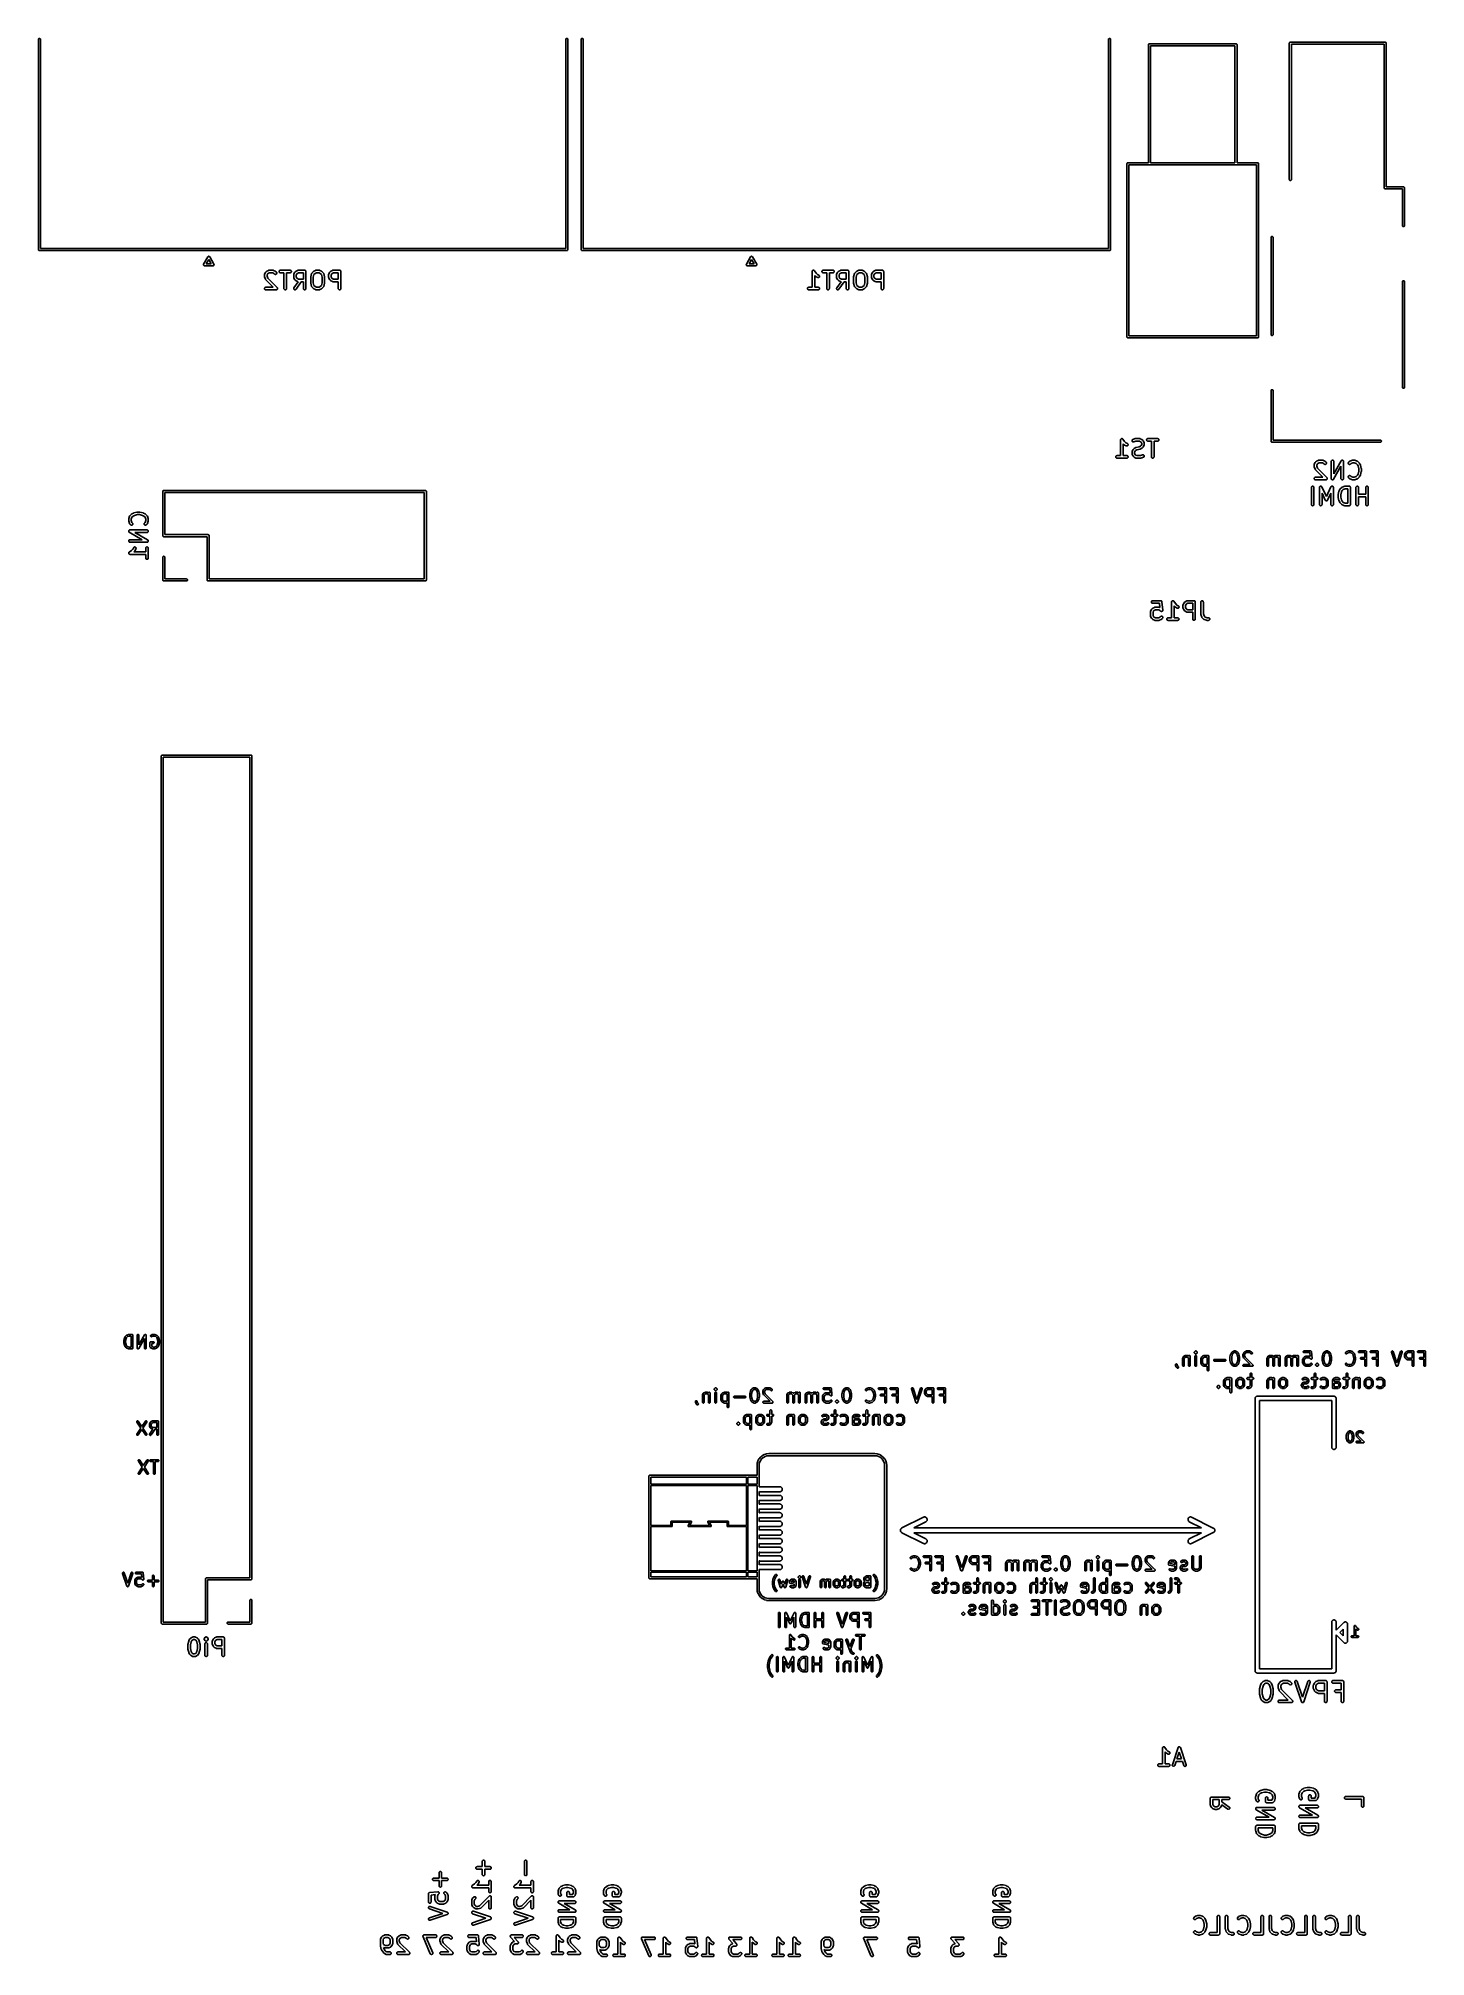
# Model space of a CAD drawing. Extents: x 57 to 139, y -149 to -36.
import ezdxf

# ---------------------------------------------------------------- set-up
doc = ezdxf.new("R2010")
doc.units = 0
doc.layers.add('BLACK', color=7, linetype='CONTINUOUS')

msp = doc.modelspace()

# ---------------------------------------------------------------- linework, layer by layer
at = {"layer": 'BLACK', "linetype": 'CONTINUOUS'}
for p, q in [((57.432, -36.2531), (57.4329, -36.2442)), ((57.432, -48.593), (57.432, -36.2531)), ((57.4329, -36.2442), (57.4363, -36.2329)), ((57.4363, -36.2329), (57.4419, -36.2225)), ((57.4419, -36.2225), (57.4494, -36.2134)), ((57.4494, -36.2134), (57.4585, -36.2059)), ((57.4585, -36.2059), (57.4689, -36.2003)), ((57.4689, -36.2003), (57.4802, -36.1969)), ((57.4802, -36.1969), (57.492, -36.1957)), ((57.492, -36.1957), (57.5038, -36.1969)), ((57.5038, -36.1969), (57.5151, -36.2003)), ((57.5151, -36.2003), (57.5255, -36.2059)), ((57.5255, -36.2059), (57.5346, -36.2134)), ((57.5346, -36.2134), (57.5421, -36.2225)), ((57.5421, -36.2225), (57.5477, -36.2329)), ((57.5477, -36.2329), (57.5511, -36.2442)), ((57.5511, -36.2442), (57.552, -36.2531)), ((57.552, -36.2531), (57.552, -48.536)), ((88.402, -36.2531), (88.4029, -36.2442)), ((88.402, -48.536), (88.402, -36.2531)), ((88.4029, -36.2442), (88.4063, -36.2329)), ((88.4063, -36.2329), (88.4119, -36.2225)), ((88.4119, -36.2225), (88.4194, -36.2134)), ((88.4194, -36.2134), (88.4285, -36.2059)), ((88.4285, -36.2059), (88.4389, -36.2003)), ((88.4389, -36.2003), (88.4502, -36.1969)), ((88.4502, -36.1969), (88.462, -36.1957)), ((88.462, -36.1957), (88.4738, -36.1969)), ((88.4738, -36.1969), (88.4851, -36.2003)), ((88.4851, -36.2003), (88.4955, -36.2059)), ((88.4955, -36.2059), (88.5046, -36.2134)), ((88.5046, -36.2134), (88.5121, -36.2225)), ((88.5121, -36.2225), (88.5177, -36.2329)), ((88.5177, -36.2329), (88.5211, -36.2442)), ((88.5211, -36.2442), (88.522, -36.2531)), ((88.522, -36.2531), (88.522, -48.5931)), ((89.309, -36.2531), (89.3099, -36.2442)), ((89.309, -48.593), (89.309, -36.2531)), ((89.3099, -36.2442), (89.3133, -36.2329)), ((89.3133, -36.2329), (89.3189, -36.2225)), ((89.3189, -36.2225), (89.3264, -36.2134)), ((89.3264, -36.2134), (89.3355, -36.2059)), ((89.3355, -36.2059), (89.3459, -36.2003)), ((89.3459, -36.2003), (89.3572, -36.1969)), ((89.3572, -36.1969), (89.369, -36.1957)), ((89.369, -36.1957), (89.3808, -36.1969)), ((89.3808, -36.1969), (89.3921, -36.2003)), ((89.3921, -36.2003), (89.4025, -36.2059)), ((89.4025, -36.2059), (89.4116, -36.2134)), ((89.4116, -36.2134), (89.4191, -36.2225)), ((89.4191, -36.2225), (89.4247, -36.2329)), ((89.4247, -36.2329), (89.4281, -36.2442)), ((89.4281, -36.2442), (89.429, -36.2531)), ((89.429, -36.2531), (89.429, -48.536)), ((120.279, -36.2531), (120.28, -36.2442)), ((120.279, -48.536), (120.279, -36.2531)), ((120.28, -36.2442), (120.283, -36.2329)), ((120.283, -36.2329), (120.289, -36.2225)), ((120.289, -36.2225), (120.296, -36.2134)), ((120.296, -36.2134), (120.306, -36.2059)), ((120.306, -36.2059), (120.316, -36.2003)), ((120.316, -36.2003), (120.327, -36.1969)), ((120.327, -36.1969), (120.339, -36.1957)), ((120.339, -36.1957), (120.351, -36.1969)), ((120.351, -36.1969), (120.362, -36.2003)), ((120.362, -36.2003), (120.372, -36.2059)), ((120.372, -36.2059), (120.382, -36.2134)), ((120.382, -36.2134), (120.389, -36.2225)), ((120.389, -36.2225), (120.395, -36.2329)), ((120.395, -36.2329), (120.398, -36.2442)), ((120.398, -36.2442), (120.399, -36.2531)), ((120.399, -36.2531), (120.399, -48.5931)), ((122.622, -36.576), (122.623, -36.5642)), ((122.622, -36.579), (122.622, -36.576)), ((122.622, -43.501), (122.622, -36.579)), ((122.623, -36.5642), (122.626, -36.5529)), ((122.626, -36.5529), (122.632, -36.5425)), ((122.632, -36.5425), (122.639, -36.5334)), ((122.639, -36.5334), (122.649, -36.5259)), ((122.649, -36.5259), (122.659, -36.5203)), ((122.659, -36.5203), (122.67, -36.5169)), ((122.67, -36.5169), (122.679, -36.516)), ((122.679, -36.516), (122.682, -36.5157)), ((122.679, -36.516), (122.679, -36.516)), ((122.682, -36.5157), (122.685, -36.516)), ((122.685, -36.516), (127.759, -36.516)), ((122.742, -36.636), (122.742, -43.501)), ((127.702, -36.636), (122.742, -36.636)), ((127.702, -43.501), (127.702, -36.636)), ((127.759, -36.516), (127.762, -36.5157)), ((127.762, -36.5157), (127.765, -36.516)), ((127.765, -36.516), (127.765, -36.516)), ((127.765, -36.516), (127.774, -36.5169)), ((127.774, -36.5169), (127.785, -36.5203)), ((127.785, -36.5203), (127.795, -36.5259)), ((127.795, -36.5259), (127.805, -36.5334)), ((127.805, -36.5334), (127.812, -36.5425)), ((127.812, -36.5425), (127.818, -36.5529)), ((127.818, -36.5529), (127.821, -36.5642)), ((127.821, -36.5642), (127.822, -36.576)), ((127.822, -36.576), (127.822, -36.5789)), ((127.822, -36.5789), (127.822, -43.501)), ((130.894, -36.48), (130.895, -36.4682)), ((130.894, -36.4829), (130.894, -36.48)), ((130.894, -44.4929), (130.894, -36.4829)), ((130.895, -36.4682), (130.898, -36.4569)), ((130.898, -36.4569), (130.904, -36.4465)), ((130.904, -36.4465), (130.911, -36.4374)), ((130.911, -36.4374), (130.921, -36.4299)), ((130.921, -36.4299), (130.931, -36.4243)), ((130.931, -36.4243), (130.942, -36.4209)), ((130.942, -36.4209), (130.951, -36.42)), ((130.951, -36.42), (130.954, -36.4197)), ((130.954, -36.4197), (130.957, -36.42)), ((130.957, -36.42), (136.521, -36.42)), ((136.464, -36.54), (131.014, -36.54)), ((131.014, -36.54), (131.014, -44.4929)), ((136.464, -44.977), (136.464, -36.54)), ((136.521, -36.42), (136.524, -36.4197)), ((136.524, -36.4197), (136.527, -36.42)), ((136.527, -36.42), (136.527, -36.42)), ((136.527, -36.42), (136.536, -36.4209)), ((136.536, -36.4209), (136.547, -36.4243)), ((136.547, -36.4243), (136.557, -36.4299)), ((136.557, -36.4299), (136.567, -36.4374)), ((136.567, -36.4374), (136.574, -36.4465)), ((136.574, -36.4465), (136.58, -36.4569)), ((136.58, -36.4569), (136.583, -36.4682)), ((136.583, -36.4682), (136.584, -36.48)), ((136.584, -36.48), (136.584, -36.4829)), ((136.584, -36.4829), (136.584, -44.92)), ((121.352, -43.561), (121.353, -43.5492)), ((121.352, -43.564), (121.352, -43.561)), ((121.352, -53.7181), (121.352, -43.564)), ((121.353, -43.5492), (121.356, -43.5379)), ((121.356, -43.5379), (121.362, -43.5275)), ((121.362, -43.5275), (121.369, -43.5184)), ((121.369, -43.5184), (121.379, -43.5109)), ((121.379, -43.5109), (121.389, -43.5053)), ((121.389, -43.5053), (121.4, -43.5019)), ((121.4, -43.5019), (121.409, -43.501)), ((121.409, -43.501), (121.412, -43.5007)), ((121.409, -43.501), (121.409, -43.501)), ((121.412, -43.5007), (121.415, -43.501)), ((121.415, -43.501), (122.622, -43.501)), ((122.679, -43.621), (121.472, -43.621)), ((121.472, -43.621), (121.472, -53.661)), ((122.682, -43.6213), (122.679, -43.621)), ((122.685, -43.621), (122.682, -43.6213)), ((127.759, -43.621), (122.685, -43.621)), ((122.742, -43.501), (127.702, -43.501)), ((127.762, -43.6213), (127.759, -43.621)), ((127.765, -43.621), (127.762, -43.6213)), ((128.972, -43.621), (127.765, -43.621)), ((127.822, -43.501), (129.029, -43.501)), ((128.972, -53.661), (128.972, -43.621)), ((129.029, -43.501), (129.032, -43.5007)), ((129.032, -43.5007), (129.035, -43.501)), ((129.035, -43.501), (129.035, -43.501)), ((129.035, -43.501), (129.044, -43.5019)), ((129.044, -43.5019), (129.055, -43.5053)), ((129.055, -43.5053), (129.065, -43.5109)), ((129.065, -43.5109), (129.075, -43.5184)), ((129.075, -43.5184), (129.082, -43.5275)), ((129.082, -43.5275), (129.088, -43.5379)), ((129.088, -43.5379), (129.091, -43.5492)), ((129.091, -43.5492), (129.092, -43.561)), ((129.092, -43.561), (129.092, -43.5639)), ((129.092, -43.5639), (129.092, -53.7181)), ((130.895, -44.5018), (130.894, -44.4929)), ((130.898, -44.5131), (130.895, -44.5018)), ((130.904, -44.5235), (130.898, -44.5131)), ((130.911, -44.5326), (130.904, -44.5235)), ((130.921, -44.5401), (130.911, -44.5326)), ((130.931, -44.5457), (130.921, -44.5401)), ((130.942, -44.5491), (130.931, -44.5457)), ((130.954, -44.5503), (130.942, -44.5491)), ((130.966, -44.5491), (130.954, -44.5503)), ((130.977, -44.5457), (130.966, -44.5491)), ((130.987, -44.5401), (130.977, -44.5457)), ((130.997, -44.5326), (130.987, -44.5401)), ((131.004, -44.5235), (130.997, -44.5326)), ((131.01, -44.5131), (131.004, -44.5235)), ((131.013, -44.5018), (131.01, -44.5131)), ((131.014, -44.4929), (131.013, -44.5018)), ((136.464, -44.98), (136.464, -44.977)), ((136.465, -44.9918), (136.464, -44.98)), ((136.468, -45.0031), (136.465, -44.9918)), ((136.474, -45.0135), (136.468, -45.0031)), ((136.481, -45.0226), (136.474, -45.0135)), ((136.491, -45.0301), (136.481, -45.0226)), ((136.501, -45.0357), (136.491, -45.0301)), ((136.512, -45.0391), (136.501, -45.0357)), ((136.521, -45.04), (136.512, -45.0391)), ((136.524, -45.0403), (136.521, -45.04)), ((136.521, -45.04), (136.521, -45.04)), ((136.527, -45.04), (136.524, -45.0403)), ((137.539, -45.04), (136.527, -45.04)), ((136.584, -44.92), (137.596, -44.92)), ((137.539, -47.1929), (137.539, -45.04)), ((137.596, -44.92), (137.599, -44.9197)), ((137.599, -44.9197), (137.602, -44.92)), ((137.602, -44.92), (137.602, -44.92)), ((137.602, -44.92), (137.611, -44.9209)), ((137.611, -44.9209), (137.622, -44.9243)), ((137.622, -44.9243), (137.632, -44.9299)), ((137.632, -44.9299), (137.642, -44.9374)), ((137.642, -44.9374), (137.649, -44.9465)), ((137.649, -44.9465), (137.655, -44.9569)), ((137.655, -44.9569), (137.658, -44.9682)), ((137.658, -44.9682), (137.659, -44.98)), ((137.659, -44.98), (137.659, -44.9829)), ((137.659, -44.9829), (137.659, -47.1929)), ((137.54, -47.2018), (137.539, -47.1929)), ((137.543, -47.2131), (137.54, -47.2018)), ((137.549, -47.2235), (137.543, -47.2131)), ((137.556, -47.2326), (137.549, -47.2235)), ((137.566, -47.2401), (137.556, -47.2326)), ((137.576, -47.2457), (137.566, -47.2401)), ((137.587, -47.2491), (137.576, -47.2457)), ((137.599, -47.2503), (137.587, -47.2491)), ((137.611, -47.2491), (137.599, -47.2503)), ((137.622, -47.2457), (137.611, -47.2491)), ((137.632, -47.2401), (137.622, -47.2457)), ((137.642, -47.2326), (137.632, -47.2401)), ((137.649, -47.2235), (137.642, -47.2326)), ((137.655, -47.2131), (137.649, -47.2235)), ((137.658, -47.2018), (137.655, -47.2131)), ((137.659, -47.1929), (137.658, -47.2018)), ((129.819, -47.8871), (129.82, -47.8782)), ((129.819, -53.5929), (129.819, -47.8871)), ((129.82, -47.8782), (129.823, -47.8669)), ((129.823, -47.8669), (129.829, -47.8565)), ((129.829, -47.8565), (129.836, -47.8474)), ((129.836, -47.8474), (129.846, -47.8399)), ((129.846, -47.8399), (129.856, -47.8343)), ((129.856, -47.8343), (129.867, -47.8309)), ((129.867, -47.8309), (129.879, -47.8297)), ((129.879, -47.8297), (129.891, -47.8309)), ((129.891, -47.8309), (129.902, -47.8343)), ((129.902, -47.8343), (129.912, -47.8399)), ((129.912, -47.8399), (129.922, -47.8474)), ((129.922, -47.8474), (129.929, -47.8565)), ((129.929, -47.8565), (129.935, -47.8669)), ((129.935, -47.8669), (129.938, -47.8782)), ((129.938, -47.8782), (129.939, -47.8871)), ((129.939, -47.8871), (129.939, -53.5929)), ((57.4317, -48.596), (57.432, -48.593)), ((57.4329, -48.6078), (57.4317, -48.596)), ((57.4363, -48.6191), (57.4329, -48.6078)), ((57.4419, -48.6295), (57.4363, -48.6191)), ((57.4494, -48.6386), (57.4419, -48.6295)), ((57.4585, -48.6461), (57.4494, -48.6386)), ((57.4689, -48.6517), (57.4585, -48.6461)), ((57.4802, -48.6551), (57.4689, -48.6517)), ((57.4891, -48.656), (57.4802, -48.6551)), ((57.492, -48.6563), (57.4891, -48.656)), ((57.4891, -48.656), (57.4891, -48.656)), ((57.4949, -48.656), (57.492, -48.6563)), ((88.4591, -48.656), (57.4949, -48.656)), ((57.552, -48.536), (88.402, -48.536)), ((67.1267, -49.4903), (67.1271, -49.4864)), ((67.1269, -49.4923), (67.1267, -49.4903)), ((67.1268, -49.4943), (67.1269, -49.4923)), ((67.1275, -49.4982), (67.1268, -49.4943)), ((67.1271, -49.4864), (67.1272, -49.4825)), ((67.1272, -49.4825), (67.1277, -49.4805)), ((67.1279, -49.5021), (67.1275, -49.4982)), ((67.1277, -49.4805), (67.1279, -49.4786)), ((67.1279, -49.4786), (67.129, -49.4748)), ((67.1284, -49.504), (67.1279, -49.5021)), ((67.1288, -49.5059), (67.1284, -49.504)), ((67.1301, -49.5096), (67.1288, -49.5059)), ((67.129, -49.4748), (67.1299, -49.471)), ((67.1299, -49.471), (67.1307, -49.4692)), ((67.1313, -49.5134), (67.1301, -49.5096)), ((67.1307, -49.4692), (67.1313, -49.4673)), ((67.1313, -49.4673), (67.1332, -49.4638)), ((67.1322, -49.5152), (67.1313, -49.5134)), ((67.1329, -49.517), (67.1322, -49.5152)), ((67.135, -49.5203), (67.1329, -49.517)), ((67.1332, -49.4638), (67.1336, -49.4629)), ((67.1336, -49.4629), (67.1345, -49.4612)), ((67.1345, -49.4612), (67.1369, -49.4568)), ((67.1369, -49.5238), (67.135, -49.5203)), ((67.1369, -49.4568), (67.1375, -49.4561)), ((67.1381, -49.5254), (67.1369, -49.5238)), ((67.1375, -49.4561), (67.3826, -49.0316)), ((67.1392, -49.527), (67.1381, -49.5254)), ((67.1419, -49.5299), (67.1392, -49.527)), ((67.1444, -49.533), (67.1419, -49.5299)), ((67.1459, -49.5342), (67.1444, -49.533)), ((67.1472, -49.5357), (67.1459, -49.5342)), ((67.1505, -49.538), (67.1472, -49.5357)), ((67.1535, -49.5405), (67.1505, -49.538)), ((67.1553, -49.5414), (67.1535, -49.5405)), ((67.1569, -49.5425), (67.1553, -49.5414)), ((67.1604, -49.5442), (67.1569, -49.5425)), ((67.1639, -49.546), (67.1604, -49.5442)), ((67.1658, -49.5466), (67.1639, -49.546)), ((67.1676, -49.5474), (67.1658, -49.5466)), ((67.1714, -49.5483), (67.1676, -49.5474)), ((67.1752, -49.5495), (67.1714, -49.5483)), ((67.1772, -49.5497), (67.1752, -49.5495)), ((67.1791, -49.5501), (67.1772, -49.5497)), ((67.1831, -49.5502), (67.1791, -49.5501)), ((67.1841, -49.5503), (67.1831, -49.5502)), ((67.186, -49.5503), (67.1841, -49.5503)), ((67.1909, -49.5505), (67.186, -49.5503)), ((67.1919, -49.5503), (67.1909, -49.5505)), ((67.6821, -49.5503), (67.1919, -49.5503)), ((67.437, -49.1773), (67.2909, -49.4303)), ((67.2909, -49.4303), (67.5831, -49.4303)), ((67.3826, -49.0316), (67.3829, -49.0307)), ((67.3829, -49.0307), (67.3855, -49.0265)), ((67.3855, -49.0265), (67.3865, -49.0248)), ((67.3865, -49.0248), (67.3871, -49.024)), ((67.3871, -49.024), (67.3892, -49.0206)), ((67.3892, -49.0206), (67.3905, -49.0192)), ((67.3905, -49.0192), (67.3917, -49.0176)), ((67.3917, -49.0176), (67.3946, -49.0149)), ((67.3946, -49.0149), (67.3972, -49.012)), ((67.3972, -49.012), (67.3989, -49.0108)), ((67.3989, -49.0108), (67.4003, -49.0095)), ((67.4003, -49.0095), (67.4037, -49.0074)), ((67.4037, -49.0074), (67.4069, -49.0051)), ((67.4069, -49.0051), (67.4087, -49.0043)), ((67.4087, -49.0043), (67.4103, -49.0033)), ((67.4103, -49.0033), (67.414, -49.0019)), ((67.414, -49.0019), (67.4176, -49.0002)), ((67.4176, -49.0002), (67.4196, -48.9998)), ((67.4196, -48.9998), (67.4214, -48.9991)), ((67.4214, -48.9991), (67.4253, -48.9984)), ((67.4253, -48.9984), (67.4291, -48.9976)), ((67.4291, -48.9976), (67.4311, -48.9975)), ((67.4311, -48.9975), (67.4331, -48.9972)), ((67.4331, -48.9972), (67.437, -48.9973)), ((67.437, -48.9973), (67.4409, -48.9972)), ((67.5831, -49.4303), (67.437, -49.1773)), ((67.4409, -48.9972), (67.4429, -48.9975)), ((67.4429, -48.9975), (67.4449, -48.9976)), ((67.4449, -48.9976), (67.4487, -48.9984)), ((67.4487, -48.9984), (67.4526, -48.9991)), ((67.4526, -48.9991), (67.4545, -48.9998)), ((67.4545, -48.9998), (67.4564, -49.0002)), ((67.4564, -49.0002), (67.46, -49.0019)), ((67.46, -49.0019), (67.4637, -49.0033)), ((67.4637, -49.0033), (67.4653, -49.0043)), ((67.4653, -49.0043), (67.4671, -49.0051)), ((67.4671, -49.0051), (67.4703, -49.0074)), ((67.4703, -49.0074), (67.4737, -49.0095)), ((67.4737, -49.0095), (67.4751, -49.0108)), ((67.4751, -49.0108), (67.4768, -49.012)), ((67.4768, -49.012), (67.4794, -49.0149)), ((67.4794, -49.0149), (67.4823, -49.0176)), ((67.4823, -49.0176), (67.4835, -49.0192)), ((67.4835, -49.0192), (67.4848, -49.0206)), ((67.4848, -49.0206), (67.4869, -49.024)), ((67.4869, -49.024), (67.4875, -49.0248)), ((67.4875, -49.0248), (67.4885, -49.0265)), ((67.4885, -49.0265), (67.4911, -49.0307)), ((67.4911, -49.0307), (67.4914, -49.0316)), ((67.4914, -49.0316), (67.7365, -49.4561)), ((67.6831, -49.5505), (67.6821, -49.5503)), ((67.688, -49.5503), (67.6831, -49.5505)), ((67.6899, -49.5503), (67.688, -49.5503)), ((67.6909, -49.5502), (67.6899, -49.5503)), ((67.6949, -49.5501), (67.6909, -49.5502)), ((67.6968, -49.5497), (67.6949, -49.5501)), ((67.6988, -49.5495), (67.6968, -49.5497)), ((67.7026, -49.5483), (67.6988, -49.5495)), ((67.7064, -49.5474), (67.7026, -49.5483)), ((67.7082, -49.5466), (67.7064, -49.5474)), ((67.7101, -49.546), (67.7082, -49.5466)), ((67.7136, -49.5442), (67.7101, -49.546)), ((67.7171, -49.5425), (67.7136, -49.5442)), ((67.7187, -49.5414), (67.7171, -49.5425)), ((67.7205, -49.5405), (67.7187, -49.5414)), ((67.7235, -49.538), (67.7205, -49.5405)), ((67.7268, -49.5357), (67.7235, -49.538)), ((67.7281, -49.5342), (67.7268, -49.5357)), ((67.7296, -49.533), (67.7281, -49.5342)), ((67.7321, -49.5299), (67.7296, -49.533)), ((67.7348, -49.527), (67.7321, -49.5299)), ((67.7359, -49.5254), (67.7348, -49.527)), ((67.7371, -49.5238), (67.7359, -49.5254)), ((67.7365, -49.4561), (67.7371, -49.4568)), ((67.7371, -49.4568), (67.7394, -49.4612)), ((67.739, -49.5203), (67.7371, -49.5238)), ((67.7411, -49.517), (67.739, -49.5203)), ((67.7394, -49.4612), (67.7404, -49.4629)), ((67.7404, -49.4629), (67.7408, -49.4638)), ((67.7408, -49.4638), (67.7427, -49.4673)), ((67.7418, -49.5152), (67.7411, -49.517)), ((67.7427, -49.5134), (67.7418, -49.5152)), ((67.7427, -49.4673), (67.7433, -49.4692)), ((67.7439, -49.5096), (67.7427, -49.5134)), ((67.7433, -49.4692), (67.7441, -49.471)), ((67.7452, -49.5059), (67.7439, -49.5096)), ((67.7441, -49.471), (67.745, -49.4748)), ((67.745, -49.4748), (67.7461, -49.4786)), ((67.7456, -49.504), (67.7452, -49.5059)), ((67.7461, -49.5021), (67.7456, -49.504)), ((67.7461, -49.4786), (67.7463, -49.4805)), ((67.7465, -49.4981), (67.7461, -49.5021)), ((67.7463, -49.4805), (67.7468, -49.4825)), ((67.7472, -49.4943), (67.7465, -49.4981)), ((67.7468, -49.4825), (67.7469, -49.4864)), ((67.7469, -49.4864), (67.7473, -49.4903)), ((67.7473, -49.4903), (67.7471, -49.4923)), ((67.7471, -49.4923), (67.7472, -49.4943)), ((88.462, -48.6563), (88.4591, -48.656)), ((88.4649, -48.656), (88.462, -48.6563)), ((88.4738, -48.6551), (88.4649, -48.656)), ((88.4649, -48.656), (88.4649, -48.656)), ((88.4851, -48.6517), (88.4738, -48.6551)), ((88.4955, -48.6461), (88.4851, -48.6517)), ((88.5046, -48.6386), (88.4955, -48.6461)), ((88.5121, -48.6295), (88.5046, -48.6386)), ((88.5177, -48.6191), (88.5121, -48.6295)), ((88.5211, -48.6078), (88.5177, -48.6191)), ((88.5223, -48.596), (88.5211, -48.6078)), ((88.522, -48.5931), (88.5223, -48.596)), ((89.3087, -48.596), (89.309, -48.593)), ((89.3099, -48.6078), (89.3087, -48.596)), ((89.3133, -48.6191), (89.3099, -48.6078)), ((89.3189, -48.6295), (89.3133, -48.6191)), ((89.3264, -48.6386), (89.3189, -48.6295)), ((89.3355, -48.6461), (89.3264, -48.6386)), ((89.3459, -48.6517), (89.3355, -48.6461)), ((89.3572, -48.6551), (89.3459, -48.6517)), ((89.3661, -48.656), (89.3572, -48.6551)), ((89.369, -48.6563), (89.3661, -48.656)), ((89.3661, -48.656), (89.3661, -48.656)), ((89.3719, -48.656), (89.369, -48.6563)), ((120.336, -48.656), (89.3719, -48.656)), ((89.429, -48.536), (120.279, -48.536)), ((99.0037, -49.4903), (99.0041, -49.4864)), ((99.0039, -49.4923), (99.0037, -49.4903)), ((99.0038, -49.4943), (99.0039, -49.4923)), ((99.0045, -49.4982), (99.0038, -49.4943)), ((99.0041, -49.4864), (99.0042, -49.4825)), ((99.0042, -49.4825), (99.0047, -49.4805)), ((99.0049, -49.5021), (99.0045, -49.4982)), ((99.0047, -49.4805), (99.0049, -49.4786)), ((99.0049, -49.4786), (99.006, -49.4748)), ((99.0054, -49.504), (99.0049, -49.5021)), ((99.0058, -49.5059), (99.0054, -49.504)), ((99.0071, -49.5096), (99.0058, -49.5059)), ((99.006, -49.4748), (99.0069, -49.471)), ((99.0069, -49.471), (99.0077, -49.4692)), ((99.0083, -49.5134), (99.0071, -49.5096)), ((99.0077, -49.4692), (99.0083, -49.4673)), ((99.0083, -49.4673), (99.0102, -49.4638)), ((99.0092, -49.5152), (99.0083, -49.5134)), ((99.0099, -49.517), (99.0092, -49.5152)), ((99.012, -49.5203), (99.0099, -49.517)), ((99.0102, -49.4638), (99.0106, -49.4629)), ((99.0106, -49.4629), (99.0115, -49.4612)), ((99.0115, -49.4612), (99.0139, -49.4568)), ((99.0139, -49.5238), (99.012, -49.5203)), ((99.0139, -49.4568), (99.0145, -49.4561)), ((99.0151, -49.5254), (99.0139, -49.5238)), ((99.0145, -49.4561), (99.2596, -49.0316)), ((99.0162, -49.527), (99.0151, -49.5254)), ((99.0189, -49.5299), (99.0162, -49.527)), ((99.0214, -49.533), (99.0189, -49.5299)), ((99.0229, -49.5342), (99.0214, -49.533)), ((99.0242, -49.5357), (99.0229, -49.5342)), ((99.0275, -49.538), (99.0242, -49.5357)), ((99.0305, -49.5405), (99.0275, -49.538)), ((99.0323, -49.5414), (99.0305, -49.5405)), ((99.0339, -49.5425), (99.0323, -49.5414)), ((99.0374, -49.5442), (99.0339, -49.5425)), ((99.0409, -49.546), (99.0374, -49.5442)), ((99.0428, -49.5466), (99.0409, -49.546)), ((99.0446, -49.5474), (99.0428, -49.5466)), ((99.0485, -49.5483), (99.0446, -49.5474)), ((99.0522, -49.5495), (99.0485, -49.5483)), ((99.0542, -49.5497), (99.0522, -49.5495)), ((99.0561, -49.5501), (99.0542, -49.5497)), ((99.0601, -49.5502), (99.0561, -49.5501)), ((99.0611, -49.5503), (99.0601, -49.5502)), ((99.063, -49.5503), (99.0611, -49.5503)), ((99.0679, -49.5505), (99.063, -49.5503)), ((99.0689, -49.5503), (99.0679, -49.5505)), ((99.5591, -49.5503), (99.0689, -49.5503)), ((99.314, -49.1773), (99.1679, -49.4303)), ((99.1679, -49.4303), (99.4601, -49.4303)), ((99.2596, -49.0316), (99.2599, -49.0307)), ((99.2599, -49.0307), (99.2625, -49.0265)), ((99.2625, -49.0265), (99.2635, -49.0248)), ((99.2635, -49.0248), (99.2641, -49.024)), ((99.2641, -49.024), (99.2662, -49.0206)), ((99.2662, -49.0206), (99.2675, -49.0192)), ((99.2675, -49.0192), (99.2687, -49.0176)), ((99.2687, -49.0176), (99.2716, -49.0149)), ((99.2716, -49.0149), (99.2742, -49.012)), ((99.2742, -49.012), (99.2759, -49.0108)), ((99.2759, -49.0108), (99.2773, -49.0095)), ((99.2773, -49.0095), (99.2807, -49.0074)), ((99.2807, -49.0074), (99.2839, -49.0051)), ((99.2839, -49.0051), (99.2857, -49.0043)), ((99.2857, -49.0043), (99.2873, -49.0033)), ((99.2873, -49.0033), (99.291, -49.0019)), ((99.291, -49.0019), (99.2946, -49.0002)), ((99.2946, -49.0002), (99.2966, -48.9998)), ((99.2966, -48.9998), (99.2984, -48.9991)), ((99.2984, -48.9991), (99.3023, -48.9984)), ((99.3023, -48.9984), (99.3061, -48.9976)), ((99.3061, -48.9976), (99.3081, -48.9975)), ((99.3081, -48.9975), (99.3101, -48.9972)), ((99.3101, -48.9972), (99.314, -48.9973)), ((99.314, -48.9973), (99.3179, -48.9972)), ((99.4601, -49.4303), (99.314, -49.1773)), ((99.3179, -48.9972), (99.3199, -48.9975)), ((99.3199, -48.9975), (99.3219, -48.9976)), ((99.3219, -48.9976), (99.3257, -48.9984)), ((99.3257, -48.9984), (99.3296, -48.9991)), ((99.3296, -48.9991), (99.3315, -48.9998)), ((99.3315, -48.9998), (99.3334, -49.0002)), ((99.3334, -49.0002), (99.337, -49.0019)), ((99.337, -49.0019), (99.3407, -49.0033)), ((99.3407, -49.0033), (99.3423, -49.0043)), ((99.3423, -49.0043), (99.3441, -49.0051)), ((99.3441, -49.0051), (99.3473, -49.0074)), ((99.3473, -49.0074), (99.3507, -49.0095)), ((99.3507, -49.0095), (99.3521, -49.0108)), ((99.3521, -49.0108), (99.3538, -49.012)), ((99.3538, -49.012), (99.3564, -49.0149)), ((99.3564, -49.0149), (99.3593, -49.0176)), ((99.3593, -49.0176), (99.3605, -49.0192)), ((99.3605, -49.0192), (99.3618, -49.0206)), ((99.3618, -49.0206), (99.3639, -49.024)), ((99.3639, -49.024), (99.3645, -49.0248)), ((99.3645, -49.0248), (99.3655, -49.0265)), ((99.3655, -49.0265), (99.3681, -49.0307)), ((99.3681, -49.0307), (99.3684, -49.0316)), ((99.3684, -49.0316), (99.6135, -49.4561)), ((99.5601, -49.5505), (99.5591, -49.5503)), ((99.565, -49.5503), (99.5601, -49.5505)), ((99.5669, -49.5503), (99.565, -49.5503)), ((99.5679, -49.5502), (99.5669, -49.5503)), ((99.5719, -49.5501), (99.5679, -49.5502)), ((99.5738, -49.5497), (99.5719, -49.5501)), ((99.5758, -49.5495), (99.5738, -49.5497)), ((99.5795, -49.5483), (99.5758, -49.5495)), ((99.5834, -49.5474), (99.5795, -49.5483)), ((99.5852, -49.5466), (99.5834, -49.5474)), ((99.5871, -49.546), (99.5852, -49.5466)), ((99.5906, -49.5442), (99.5871, -49.546)), ((99.5941, -49.5425), (99.5906, -49.5442)), ((99.5957, -49.5414), (99.5941, -49.5425)), ((99.5975, -49.5405), (99.5957, -49.5414)), ((99.6005, -49.538), (99.5975, -49.5405)), ((99.6038, -49.5357), (99.6005, -49.538)), ((99.6051, -49.5342), (99.6038, -49.5357)), ((99.6066, -49.533), (99.6051, -49.5342)), ((99.6091, -49.5299), (99.6066, -49.533)), ((99.6118, -49.527), (99.6091, -49.5299)), ((99.6129, -49.5254), (99.6118, -49.527)), ((99.6141, -49.5238), (99.6129, -49.5254)), ((99.6135, -49.4561), (99.6141, -49.4568)), ((99.6141, -49.4568), (99.6165, -49.4612)), ((99.616, -49.5203), (99.6141, -49.5238)), ((99.6181, -49.517), (99.616, -49.5203)), ((99.6165, -49.4612), (99.6174, -49.4629)), ((99.6174, -49.4629), (99.6178, -49.4638)), ((99.6178, -49.4638), (99.6197, -49.4673)), ((99.6188, -49.5152), (99.6181, -49.517)), ((99.6197, -49.5134), (99.6188, -49.5152)), ((99.6197, -49.4673), (99.6203, -49.4692)), ((99.6209, -49.5096), (99.6197, -49.5134)), ((99.6203, -49.4692), (99.6211, -49.471)), ((99.6222, -49.5059), (99.6209, -49.5096)), ((99.6211, -49.471), (99.622, -49.4748)), ((99.622, -49.4748), (99.6231, -49.4786)), ((99.6226, -49.504), (99.6222, -49.5059)), ((99.6231, -49.5021), (99.6226, -49.504)), ((99.6231, -49.4786), (99.6233, -49.4805)), ((99.6235, -49.4981), (99.6231, -49.5021)), ((99.6233, -49.4805), (99.6238, -49.4825)), ((99.6242, -49.4943), (99.6235, -49.4981)), ((99.6238, -49.4825), (99.6239, -49.4864)), ((99.6239, -49.4864), (99.6243, -49.4903)), ((99.6243, -49.4903), (99.6241, -49.4923)), ((99.6241, -49.4923), (99.6242, -49.4943)), ((120.339, -48.6563), (120.336, -48.656)), ((120.342, -48.656), (120.339, -48.6563)), ((120.351, -48.6551), (120.342, -48.656)), ((120.342, -48.656), (120.342, -48.656)), ((120.362, -48.6517), (120.351, -48.6551)), ((120.372, -48.6461), (120.362, -48.6517)), ((120.382, -48.6386), (120.372, -48.6461)), ((120.389, -48.6295), (120.382, -48.6386)), ((120.395, -48.6191), (120.389, -48.6295)), ((120.398, -48.6078), (120.395, -48.6191)), ((120.399, -48.596), (120.398, -48.6078)), ((120.399, -48.5931), (120.399, -48.596)), ((70.7115, -50.0778), (70.7118, -50.0756)), ((70.7115, -50.0789), (70.7115, -50.0778)), ((70.7115, -50.1741), (70.7115, -50.0789)), ((70.7119, -50.1783), (70.7115, -50.1741)), ((70.7117, -50.0734), (70.7126, -50.0684)), ((70.7118, -50.0756), (70.7117, -50.0734)), ((70.712, -50.1825), (70.7119, -50.1783)), ((70.7126, -50.1855), (70.712, -50.1825)), ((70.7126, -50.0684), (70.7132, -50.0633)), ((70.713, -50.1887), (70.7126, -50.1855)), ((70.7142, -50.1927), (70.713, -50.1887)), ((70.7132, -50.0633), (70.7138, -50.0612)), ((70.7138, -50.0612), (70.7142, -50.059)), ((70.7142, -50.059), (70.716, -50.0542)), ((70.715, -50.1968), (70.7142, -50.1927)), ((70.7154, -50.1978), (70.715, -50.1968)), ((70.763, -50.3407), (70.7154, -50.1978)), ((70.716, -50.0542), (70.7176, -50.0493)), ((70.7176, -50.0493), (70.7187, -50.0474)), ((70.7187, -50.0474), (70.7194, -50.0453)), ((70.7194, -50.0453), (70.7671, -49.9501)), ((70.7639, -50.3427), (70.763, -50.3407)), ((70.7645, -50.3448), (70.7639, -50.3427)), ((70.7669, -50.3494), (70.7645, -50.3448)), ((70.769, -50.354), (70.7669, -50.3494)), ((70.7671, -49.9501), (70.7675, -49.9491)), ((70.7675, -49.9491), (70.7698, -49.9456)), ((70.7702, -50.3558), (70.769, -50.354)), ((70.7698, -49.9456), (70.7718, -49.9419)), ((70.7712, -50.3578), (70.7702, -50.3558)), ((70.7744, -50.3618), (70.7712, -50.3578)), ((70.7718, -49.9419), (70.7738, -49.9395)), ((70.7738, -49.9395), (70.7755, -49.9369)), ((70.7774, -50.366), (70.7744, -50.3618)), ((70.7755, -49.9369), (70.7784, -49.9338)), ((70.779, -50.3675), (70.7774, -50.366)), ((70.7784, -49.9338), (70.7811, -49.9306)), ((70.7804, -50.3692), (70.779, -50.3675)), ((70.7811, -50.37), (70.7804, -50.3692)), ((70.7811, -49.9306), (70.8287, -49.883)), ((71.2245, -50.8134), (70.7811, -50.37)), ((70.8287, -49.883), (70.8295, -49.8822)), ((70.8295, -49.8822), (70.8328, -49.8796)), ((70.8328, -49.8796), (70.8358, -49.8767)), ((70.8358, -49.8767), (70.8385, -49.875)), ((70.8385, -49.875), (70.8409, -49.8731)), ((70.8409, -49.8731), (70.8446, -49.8712)), ((70.8446, -49.8712), (70.8482, -49.8689)), ((70.8482, -49.8689), (70.9435, -49.8213)), ((70.8958, -50.028), (70.8615, -50.0966)), ((70.8615, -50.0966), (70.8615, -50.1619)), ((70.8615, -50.1619), (70.8997, -50.2764)), ((70.9262, -49.9976), (70.8958, -50.028)), ((70.8997, -50.2764), (71.4586, -50.8353)), ((70.9947, -49.9634), (70.9262, -49.9976)), ((70.9435, -49.8213), (70.9444, -49.8208)), ((70.9444, -49.8208), (70.9465, -49.8201)), ((70.9465, -49.8201), (70.9484, -49.819)), ((70.9484, -49.819), (70.9533, -49.8176)), ((70.9533, -49.8176), (70.9581, -49.8158)), ((70.9581, -49.8158), (70.9603, -49.8154)), ((70.9603, -49.8154), (70.9624, -49.8148)), ((70.9624, -49.8148), (70.9675, -49.8143)), ((70.9675, -49.8143), (70.9726, -49.8135)), ((70.9726, -49.8135), (70.9748, -49.8136)), ((70.9748, -49.8136), (70.977, -49.8134)), ((70.977, -49.8134), (71.2151, -49.8134)), ((71.1974, -49.9634), (70.9947, -49.9634)), ((71.2659, -49.9976), (71.1974, -49.9634)), ((71.2151, -49.8134), (71.2161, -49.8134)), ((71.2161, -49.8134), (71.2183, -49.8136)), ((71.2183, -49.8136), (71.2205, -49.8136)), ((71.2205, -49.8136), (71.2256, -49.8144)), ((71.2256, -49.8144), (71.2307, -49.815)), ((71.2307, -49.815), (71.2328, -49.8157)), ((71.2328, -49.8157), (71.235, -49.8161)), ((71.235, -49.8161), (71.2398, -49.8179)), ((71.2398, -49.8179), (71.2446, -49.8194)), ((71.2446, -49.8194), (71.2466, -49.8205)), ((71.2466, -49.8205), (71.2486, -49.8213)), ((71.2486, -49.8213), (71.3439, -49.8689)), ((71.3049, -50.0367), (71.2659, -49.9976)), ((71.3162, -50.0459), (71.3049, -50.0367)), ((71.3291, -50.0529), (71.3162, -50.0459)), ((71.3431, -50.0571), (71.3291, -50.0529)), ((71.3577, -50.0586), (71.3431, -50.0571)), ((71.3439, -49.8689), (71.3448, -49.8694)), ((71.3448, -49.8694), (71.3483, -49.8717)), ((71.3483, -49.8717), (71.3521, -49.8737)), ((71.3521, -49.8737), (71.3545, -49.8757)), ((71.3545, -49.8757), (71.3571, -49.8774)), ((71.3571, -49.8774), (71.3601, -49.8803)), ((71.3723, -50.0572), (71.3577, -50.0586)), ((71.3601, -49.8803), (71.3634, -49.883)), ((71.3634, -49.883), (71.411, -49.9306)), ((71.3863, -50.0531), (71.3723, -50.0572)), ((71.3992, -50.0462), (71.3863, -50.0531)), ((71.4106, -50.037), (71.3992, -50.0462)), ((71.42, -50.0258), (71.4106, -50.037)), ((71.411, -49.9306), (71.4117, -49.9313)), ((71.4117, -49.9313), (71.4209, -49.9428)), ((71.427, -50.0129), (71.42, -50.0258)), ((71.4209, -49.9428), (71.4276, -49.9558)), ((71.4314, -49.999), (71.427, -50.0129)), ((71.4276, -49.9558), (71.4317, -49.9698)), ((71.4329, -49.9844), (71.4314, -49.999)), ((71.4317, -49.9698), (71.4329, -49.9844)), ((71.5687, -49.8879), (71.5702, -49.8733)), ((71.57, -49.9024), (71.5687, -49.8879)), ((71.5741, -49.9165), (71.57, -49.9024)), ((71.5702, -49.8733), (71.5745, -49.8593)), ((71.5809, -49.9294), (71.5741, -49.9165)), ((71.5745, -49.8593), (71.5815, -49.8464)), ((71.5901, -49.9409), (71.5809, -49.9294)), ((71.5815, -49.8464), (71.5908, -49.8352)), ((71.6013, -49.9503), (71.5901, -49.9409)), ((71.5908, -49.8352), (71.6022, -49.8259)), ((71.6141, -49.9573), (71.6013, -49.9503)), ((71.6022, -49.8259), (71.6151, -49.819)), ((71.6281, -49.9617), (71.6141, -49.9573)), ((71.6151, -49.819), (71.6291, -49.8148)), ((71.6426, -49.9634), (71.6281, -49.9617)), ((71.6291, -49.8148), (71.6437, -49.8134)), ((71.6437, -49.9634), (71.6426, -49.9634)), ((71.6437, -49.8134), (72.2151, -49.8134)), ((71.8544, -49.9634), (71.6437, -49.9634)), ((71.8544, -50.8884), (71.8544, -49.9634)), ((72.2151, -49.9634), (72.0044, -49.9634)), ((72.0044, -49.9634), (72.0044, -50.8884)), ((72.2151, -49.8134), (72.2161, -49.8134)), ((72.2297, -49.962), (72.2151, -49.9634)), ((72.2161, -49.8134), (72.2307, -49.815)), ((72.2437, -49.9577), (72.2297, -49.962)), ((72.2307, -49.815), (72.2446, -49.8194)), ((72.2566, -49.9508), (72.2437, -49.9577)), ((72.2446, -49.8194), (72.2575, -49.8265)), ((72.2679, -49.9416), (72.2566, -49.9508)), ((72.2575, -49.8265), (72.2687, -49.8359)), ((72.2773, -49.9303), (72.2679, -49.9416)), ((72.2687, -49.8359), (72.2779, -49.8473)), ((72.2842, -49.9174), (72.2773, -49.9303)), ((72.2779, -49.8473), (72.2846, -49.8603)), ((72.2886, -49.9035), (72.2842, -49.9174)), ((72.2846, -49.8603), (72.2888, -49.8743)), ((72.2901, -49.8889), (72.2886, -49.9035)), ((72.2888, -49.8743), (72.2901, -49.8889)), ((72.4258, -50.0778), (72.4261, -50.0756)), ((72.4258, -50.0789), (72.4258, -50.0778)), ((72.4258, -50.2217), (72.4258, -50.0789)), ((72.426, -50.2239), (72.4258, -50.2217)), ((72.4259, -50.2261), (72.426, -50.2239)), ((72.4267, -50.2312), (72.4259, -50.2261)), ((72.426, -50.0734), (72.4269, -50.0684)), ((72.4261, -50.0756), (72.426, -50.0734)), ((72.4272, -50.2363), (72.4267, -50.2312)), ((72.4269, -50.0684), (72.4274, -50.0633)), ((72.4279, -50.2384), (72.4272, -50.2363)), ((72.4274, -50.0633), (72.4281, -50.0612)), ((72.4282, -50.2406), (72.4279, -50.2384)), ((72.4281, -50.0612), (72.4285, -50.059)), ((72.43, -50.2454), (72.4282, -50.2406)), ((72.4285, -50.059), (72.4303, -50.0542)), ((72.4315, -50.2503), (72.43, -50.2454)), ((72.4303, -50.0542), (72.4319, -50.0493)), ((72.4325, -50.2522), (72.4315, -50.2503)), ((72.4319, -50.0493), (72.4329, -50.0474)), ((72.4333, -50.2543), (72.4325, -50.2522)), ((72.4329, -50.0474), (72.4337, -50.0453)), ((72.4337, -50.2553), (72.4333, -50.2543)), ((72.4337, -50.0453), (72.4813, -49.9501)), ((72.4813, -50.3505), (72.4337, -50.2553)), ((72.4394, -50.8454), (72.6901, -50.4872)), ((72.4813, -49.9501), (72.4818, -49.9491)), ((72.4836, -50.3541), (72.4813, -50.3505)), ((72.4818, -49.9491), (72.4841, -49.9456)), ((72.4855, -50.3578), (72.4836, -50.3541)), ((72.4841, -49.9456), (72.4861, -49.9419)), ((72.4875, -50.3602), (72.4855, -50.3578)), ((72.4861, -49.9419), (72.4881, -49.9395)), ((72.4891, -50.3629), (72.4875, -50.3602)), ((72.4881, -49.9395), (72.4898, -49.9369)), ((72.492, -50.3659), (72.4891, -50.3629)), ((72.4898, -49.9369), (72.4927, -49.9338)), ((72.4947, -50.3692), (72.492, -50.3659)), ((72.4927, -49.9338), (72.4954, -49.9306)), ((72.4954, -50.37), (72.4947, -50.3692)), ((72.4954, -49.9306), (72.543, -49.883)), ((72.543, -50.4176), (72.4954, -50.37)), ((72.543, -49.883), (72.5438, -49.8822)), ((72.5463, -50.4203), (72.543, -50.4176)), ((72.5438, -49.8822), (72.5471, -49.8796)), ((72.5493, -50.4232), (72.5463, -50.4203)), ((72.5471, -49.8796), (72.5501, -49.8767)), ((72.5519, -50.4249), (72.5493, -50.4232)), ((72.5501, -49.8767), (72.5528, -49.875)), ((72.5543, -50.4269), (72.5519, -50.4249)), ((72.5528, -49.875), (72.5552, -49.8731)), ((72.558, -50.4289), (72.5543, -50.4269)), ((72.5552, -49.8731), (72.5589, -49.8712)), ((72.5616, -50.4312), (72.558, -50.4289)), ((72.5589, -49.8712), (72.5625, -49.8689)), ((72.5625, -50.4317), (72.5616, -50.4312)), ((72.8732, -50.4872), (72.5623, -50.9314)), ((72.5625, -49.8689), (72.6577, -49.8213)), ((72.6577, -50.4793), (72.5625, -50.4317)), ((72.6101, -50.028), (72.5758, -50.0966)), ((72.5758, -50.0966), (72.5758, -50.204)), ((72.5758, -50.204), (72.6101, -50.2725)), ((72.6405, -49.9976), (72.6101, -50.028)), ((72.6101, -50.2725), (72.6405, -50.3029)), ((72.709, -49.9634), (72.6405, -49.9976)), ((72.6405, -50.3029), (72.709, -50.3372)), ((72.6577, -49.8213), (72.6587, -49.8208)), ((72.6598, -50.4801), (72.6577, -50.4793)), ((72.6587, -49.8208), (72.6608, -49.8201)), ((72.6617, -50.4811), (72.6598, -50.4801)), ((72.6608, -49.8201), (72.6627, -49.819)), ((72.6666, -50.4827), (72.6617, -50.4811)), ((72.6627, -49.819), (72.6676, -49.8176)), ((72.6714, -50.4845), (72.6666, -50.4827)), ((72.6676, -49.8176), (72.6724, -49.8158)), ((72.6736, -50.4849), (72.6714, -50.4845)), ((72.6724, -49.8158), (72.6746, -49.8154)), ((72.6757, -50.4856), (72.6736, -50.4849)), ((72.6746, -49.8154), (72.6767, -49.8148)), ((72.6808, -50.4861), (72.6757, -50.4856)), ((72.6767, -49.8148), (72.6818, -49.8143)), ((72.6858, -50.487), (72.6808, -50.4861)), ((72.6818, -49.8143), (72.6869, -49.8135)), ((72.688, -50.4869), (72.6858, -50.487)), ((72.6869, -49.8135), (72.6891, -49.8136)), ((72.6901, -50.4872), (72.688, -50.4869)), ((72.6891, -49.8136), (72.6913, -49.8134)), ((72.6913, -49.8134), (73.0722, -49.8134)), ((72.9972, -49.9634), (72.709, -49.9634)), ((72.709, -50.3372), (72.9972, -50.3372)), ((72.9972, -50.4872), (72.8732, -50.4872)), ((72.9972, -50.3372), (72.9972, -49.9634)), ((72.9972, -50.8884), (72.9972, -50.4872)), ((73.0722, -49.8134), (73.0727, -49.8134)), ((73.0727, -49.8134), (73.0728, -49.8134)), ((73.0728, -49.8134), (73.0728, -49.8134)), ((73.0728, -49.8134), (73.0733, -49.8134)), ((73.0733, -49.8134), (73.0803, -49.8142)), ((73.0803, -49.8142), (73.0873, -49.8149)), ((73.0873, -49.8149), (73.0876, -49.815)), ((73.0876, -49.815), (73.0878, -49.815)), ((73.0878, -49.815), (73.0945, -49.8171)), ((73.0945, -49.8171), (73.1013, -49.8192)), ((73.1013, -49.8192), (73.1015, -49.8194)), ((73.1015, -49.8194), (73.1018, -49.8194)), ((73.1018, -49.8194), (73.108, -49.8229)), ((73.108, -49.8229), (73.1142, -49.8262)), ((73.1142, -49.8262), (73.1144, -49.8264)), ((73.1144, -49.8264), (73.1146, -49.8265)), ((73.1146, -49.8265), (73.12, -49.831)), ((73.12, -49.831), (73.1255, -49.8355)), ((73.1255, -49.8355), (73.1256, -49.8357)), ((73.1256, -49.8357), (73.1258, -49.8359)), ((73.1258, -49.8359), (73.1302, -49.8414)), ((73.1302, -49.8414), (73.1347, -49.8469)), ((73.1347, -49.8469), (73.1348, -49.8471)), ((73.1348, -49.8471), (73.135, -49.8473)), ((73.135, -49.8473), (73.1383, -49.8536)), ((73.1383, -49.8536), (73.1416, -49.8598)), ((73.1416, -49.8598), (73.1417, -49.8601)), ((73.1417, -49.8601), (73.1418, -49.8603)), ((73.1418, -49.8603), (73.1438, -49.8671)), ((73.1438, -49.8671), (73.1458, -49.8738)), ((73.1458, -49.8738), (73.1458, -49.8741)), ((73.1458, -49.8741), (73.1459, -49.8743)), ((73.1459, -49.8743), (73.1465, -49.8813)), ((73.1465, -49.8813), (73.1472, -49.8884)), ((73.1472, -49.8884), (73.1472, -50.8884)), ((73.4258, -50.2207), (73.426, -50.2193)), ((73.4258, -50.2217), (73.4258, -50.2207)), ((73.4258, -50.555), (73.4258, -50.2217)), ((73.4259, -50.5564), (73.4258, -50.555)), ((73.4259, -50.218), (73.4268, -50.2121)), ((73.426, -50.2193), (73.4259, -50.218)), ((73.4259, -50.5577), (73.4259, -50.5564)), ((73.4267, -50.5636), (73.4259, -50.5577)), ((73.4272, -50.5696), (73.4267, -50.5636)), ((73.4268, -50.2121), (73.4274, -50.2061)), ((73.4276, -50.5709), (73.4272, -50.5696)), ((73.4274, -50.2061), (73.4279, -50.2048)), ((73.4278, -50.5722), (73.4276, -50.5709)), ((73.428, -50.5732), (73.4278, -50.5722)), ((73.4279, -50.2048), (73.428, -50.2035)), ((73.428, -50.2035), (73.4757, -50.013)), ((73.4757, -50.7637), (73.428, -50.5732)), ((73.4757, -50.013), (73.4759, -50.012)), ((73.4759, -50.012), (73.4777, -50.0073)), ((73.4777, -50.0073), (73.4792, -50.0024)), ((73.4792, -50.0024), (73.4803, -50.0004)), ((73.4803, -50.0004), (73.481, -49.9983)), ((73.481, -49.9983), (73.4837, -49.994)), ((73.4837, -49.994), (73.4861, -49.9895)), ((73.4861, -49.9895), (73.4875, -49.9878)), ((73.4875, -49.9878), (73.4887, -49.9859)), ((73.4887, -49.9859), (73.4922, -49.9821)), ((73.4922, -49.9821), (73.4954, -49.9782)), ((73.4954, -49.9782), (73.5906, -49.883)), ((73.6162, -50.0696), (73.5758, -50.2309)), ((73.5758, -50.2309), (73.5758, -50.5458)), ((73.5758, -50.5458), (73.6162, -50.7072)), ((73.5906, -49.883), (73.5914, -49.8822)), ((73.5914, -49.8822), (73.5947, -49.8796)), ((73.5947, -49.8796), (73.5977, -49.8767)), ((73.5977, -49.8767), (73.6004, -49.875)), ((73.6004, -49.875), (73.6028, -49.8731)), ((73.6028, -49.8731), (73.6066, -49.8712)), ((73.6066, -49.8712), (73.6101, -49.8689)), ((73.6101, -49.8689), (73.7054, -49.8213)), ((73.6881, -49.9976), (73.6162, -50.0696)), ((73.7566, -49.9634), (73.6881, -49.9976)), ((73.7054, -49.8213), (73.7063, -49.8208)), ((73.7063, -49.8208), (73.7084, -49.8201)), ((73.7084, -49.8201), (73.7103, -49.819)), ((73.7103, -49.819), (73.7152, -49.8176)), ((73.7152, -49.8176), (73.72, -49.8158)), ((73.72, -49.8158), (73.7222, -49.8154)), ((73.7222, -49.8154), (73.7243, -49.8148)), ((73.7243, -49.8148), (73.7294, -49.8143)), ((73.7294, -49.8143), (73.7345, -49.8135)), ((73.7345, -49.8135), (73.7367, -49.8136)), ((73.7367, -49.8136), (73.7389, -49.8134)), ((73.7389, -49.8134), (73.9294, -49.8134)), ((73.9117, -49.9634), (73.7566, -49.9634)), ((73.9802, -49.9976), (73.9117, -49.9634)), ((73.9294, -49.8134), (73.9304, -49.8134)), ((73.9304, -49.8134), (73.9326, -49.8136)), ((73.9326, -49.8136), (73.9348, -49.8136)), ((73.9348, -49.8136), (73.9399, -49.8144)), ((73.9399, -49.8144), (73.945, -49.815)), ((73.945, -49.815), (73.9471, -49.8157)), ((73.9471, -49.8157), (73.9493, -49.8161)), ((73.9493, -49.8161), (73.954, -49.8179)), ((73.954, -49.8179), (73.9589, -49.8194)), ((73.9589, -49.8194), (73.9609, -49.8205)), ((73.9609, -49.8205), (73.9629, -49.8213)), ((73.9629, -49.8213), (74.0582, -49.8689)), ((74.0521, -50.0696), (73.9802, -49.9976)), ((74.0925, -50.2309), (74.0521, -50.0696)), ((74.0521, -50.7072), (74.0925, -50.5458)), ((74.0582, -49.8689), (74.0591, -49.8694)), ((74.0591, -49.8694), (74.0626, -49.8717)), ((74.0626, -49.8717), (74.0663, -49.8737)), ((74.0663, -49.8737), (74.0688, -49.8757)), ((74.0688, -49.8757), (74.0714, -49.8774)), ((74.0714, -49.8774), (74.0744, -49.8803)), ((74.0744, -49.8803), (74.0777, -49.883)), ((74.0777, -49.883), (74.1729, -49.9782)), ((74.0925, -50.5458), (74.0925, -50.2309)), ((74.1729, -49.9782), (74.1736, -49.9789)), ((74.1736, -49.9789), (74.1768, -49.9829)), ((74.1768, -49.9829), (74.1802, -49.9867)), ((74.1802, -49.9867), (74.1814, -49.9886)), ((74.1814, -49.9886), (74.1828, -49.9904)), ((74.1828, -49.9904), (74.1851, -49.9949)), ((74.1851, -49.9949), (74.1877, -49.9993)), ((74.1877, -49.9993), (74.1885, -50.0014)), ((74.1885, -50.0014), (74.1895, -50.0034)), ((74.1895, -50.0034), (74.1909, -50.0083)), ((74.1909, -50.0083), (74.1926, -50.013)), ((74.1926, -50.013), (74.2402, -50.2035)), ((74.2402, -50.5732), (74.1926, -50.7637)), ((74.2402, -50.2035), (74.2405, -50.2045)), ((74.2404, -50.5719), (74.2402, -50.5732)), ((74.2408, -50.5706), (74.2404, -50.5719)), ((74.2405, -50.2045), (74.2407, -50.2059)), ((74.2407, -50.2059), (74.241, -50.2071)), ((74.2415, -50.5647), (74.2408, -50.5706)), ((74.241, -50.2071), (74.2416, -50.2131)), ((74.2424, -50.5588), (74.2415, -50.5647)), ((74.2416, -50.2131), (74.2424, -50.219)), ((74.2424, -50.219), (74.2423, -50.2204)), ((74.2423, -50.2204), (74.2425, -50.2217)), ((74.2425, -50.5561), (74.2423, -50.5574)), ((74.2423, -50.5574), (74.2424, -50.5588)), ((74.2425, -50.2217), (74.2425, -50.555)), ((74.2425, -50.555), (74.2425, -50.5561)), ((74.4734, -50.0778), (74.4737, -50.0756)), ((74.4734, -50.0789), (74.4734, -50.0778)), ((74.4734, -50.2217), (74.4734, -50.0789)), ((74.4736, -50.2239), (74.4734, -50.2217)), ((74.4736, -50.0734), (74.4745, -50.0684)), ((74.4737, -50.0756), (74.4736, -50.0734)), ((74.4736, -50.2261), (74.4736, -50.2239)), ((74.4744, -50.2312), (74.4736, -50.2261)), ((74.4749, -50.2363), (74.4744, -50.2312)), ((74.4745, -50.0684), (74.4751, -50.0633)), ((74.4755, -50.2384), (74.4749, -50.2363)), ((74.4751, -50.0633), (74.4757, -50.0612)), ((74.4758, -50.2406), (74.4755, -50.2384)), ((74.4757, -50.0612), (74.4761, -50.059)), ((74.4776, -50.2454), (74.4758, -50.2406)), ((74.4761, -50.059), (74.4779, -50.0542)), ((74.4791, -50.2503), (74.4776, -50.2454)), ((74.4779, -50.0542), (74.4795, -50.0493)), ((74.4801, -50.2522), (74.4791, -50.2503)), ((74.4795, -50.0493), (74.4806, -50.0474)), ((74.4809, -50.2543), (74.4801, -50.2522)), ((74.4806, -50.0474), (74.4813, -50.0453)), ((74.4813, -50.2553), (74.4809, -50.2543)), ((74.4813, -50.0453), (74.529, -49.9501)), ((74.529, -50.3505), (74.4813, -50.2553)), ((74.529, -49.9501), (74.5294, -49.9491)), ((74.5312, -50.3541), (74.529, -50.3505)), ((74.5294, -49.9491), (74.5317, -49.9456)), ((74.5331, -50.3578), (74.5312, -50.3541)), ((74.5317, -49.9456), (74.5337, -49.9419)), ((74.5351, -50.3602), (74.5331, -50.3578)), ((74.5337, -49.9419), (74.5357, -49.9395)), ((74.5368, -50.3629), (74.5351, -50.3602)), ((74.5357, -49.9395), (74.5374, -49.9369)), ((74.5397, -50.3659), (74.5368, -50.3629)), ((74.5374, -49.9369), (74.5403, -49.9338)), ((74.5423, -50.3692), (74.5397, -50.3659)), ((74.5403, -49.9338), (74.543, -49.9306)), ((74.543, -50.37), (74.5423, -50.3692)), ((74.543, -49.9306), (74.5906, -49.883)), ((74.5906, -50.4176), (74.543, -50.37)), ((74.5906, -49.883), (74.5914, -49.8822)), ((74.5939, -50.4203), (74.5906, -50.4176)), ((74.5914, -49.8822), (74.5947, -49.8796)), ((74.5969, -50.4232), (74.5939, -50.4203)), ((74.5947, -49.8796), (74.5977, -49.8767)), ((74.5995, -50.4249), (74.5969, -50.4232)), ((74.5977, -49.8767), (74.6004, -49.875)), ((74.6019, -50.4269), (74.5995, -50.4249)), ((74.6004, -49.875), (74.6028, -49.8731)), ((74.6057, -50.4289), (74.6019, -50.4269)), ((74.6028, -49.8731), (74.6066, -49.8712)), ((74.6092, -50.4312), (74.6057, -50.4289)), ((74.6066, -49.8712), (74.6101, -49.8689)), ((74.6101, -50.4317), (74.6092, -50.4312)), ((74.6101, -49.8689), (74.7054, -49.8213)), ((74.7054, -50.4793), (74.6101, -50.4317)), ((74.6577, -50.028), (74.6234, -50.0966)), ((74.6234, -50.0966), (74.6234, -50.204)), ((74.6234, -50.204), (74.6577, -50.2725)), ((74.6881, -49.9976), (74.6577, -50.028)), ((74.6577, -50.2725), (74.6881, -50.3029)), ((74.7566, -49.9634), (74.6881, -49.9976)), ((74.6881, -50.3029), (74.7566, -50.3372)), ((74.7054, -49.8213), (74.7063, -49.8208)), ((74.7074, -50.4801), (74.7054, -50.4793)), ((74.7063, -49.8208), (74.7084, -49.8201)), ((74.7094, -50.4811), (74.7074, -50.4801)), ((74.7084, -49.8201), (74.7103, -49.819)), ((74.7142, -50.4827), (74.7094, -50.4811)), ((74.7103, -49.819), (74.7152, -49.8176)), ((74.719, -50.4845), (74.7142, -50.4827)), ((74.7152, -49.8176), (74.72, -49.8158)), ((74.7212, -50.4849), (74.719, -50.4845)), ((74.72, -49.8158), (74.7222, -49.8154)), ((74.7233, -50.4856), (74.7212, -50.4849)), ((74.7222, -49.8154), (74.7243, -49.8148)), ((74.7284, -50.4861), (74.7233, -50.4856)), ((74.7243, -49.8148), (74.7294, -49.8143)), ((74.7335, -50.487), (74.7284, -50.4861)), ((74.7294, -49.8143), (74.7345, -49.8135)), ((74.7357, -50.4869), (74.7335, -50.487)), ((74.7345, -49.8135), (74.7367, -49.8136)), ((74.7379, -50.4872), (74.7357, -50.4869)), ((74.7367, -49.8136), (74.7389, -49.8134)), ((74.7389, -50.4872), (74.7379, -50.4872)), ((74.7389, -49.8134), (75.1199, -49.8134)), ((75.0449, -50.4872), (74.7389, -50.4872)), ((75.0449, -49.9634), (74.7566, -49.9634)), ((74.7566, -50.3372), (75.0449, -50.3372)), ((75.0449, -50.3372), (75.0449, -49.9634)), ((75.0449, -50.8884), (75.0449, -50.4872)), ((75.1199, -49.8134), (75.1204, -49.8134)), ((75.1204, -49.8134), (75.1204, -49.8134)), ((75.1204, -49.8134), (75.1204, -49.8134)), ((75.1204, -49.8134), (75.1209, -49.8134)), ((75.1209, -49.8134), (75.1279, -49.8142)), ((75.1279, -49.8142), (75.1349, -49.8149)), ((75.1349, -49.8149), (75.1352, -49.815)), ((75.1352, -49.815), (75.1354, -49.815)), ((75.1354, -49.815), (75.1421, -49.8171)), ((75.1421, -49.8171), (75.1489, -49.8192)), ((75.1489, -49.8192), (75.1492, -49.8194)), ((75.1492, -49.8194), (75.1494, -49.8194)), ((75.1494, -49.8194), (75.1556, -49.8229)), ((75.1556, -49.8229), (75.1618, -49.8262)), ((75.1618, -49.8262), (75.162, -49.8264)), ((75.162, -49.8264), (75.1622, -49.8265)), ((75.1622, -49.8265), (75.1677, -49.831)), ((75.1677, -49.831), (75.1731, -49.8355)), ((75.1731, -49.8355), (75.1732, -49.8357)), ((75.1732, -49.8357), (75.1734, -49.8359)), ((75.1734, -49.8359), (75.1778, -49.8414)), ((75.1778, -49.8414), (75.1823, -49.8469)), ((75.1823, -49.8469), (75.1825, -49.8471)), ((75.1825, -49.8471), (75.1826, -49.8473)), ((75.1826, -49.8473), (75.1859, -49.8536)), ((75.1859, -49.8536), (75.1892, -49.8598)), ((75.1892, -49.8598), (75.1893, -49.8601)), ((75.1893, -49.8601), (75.1894, -49.8603)), ((75.1894, -49.8603), (75.1914, -49.8671)), ((75.1914, -49.8671), (75.1934, -49.8738)), ((75.1934, -49.8738), (75.1935, -49.8741)), ((75.1935, -49.8741), (75.1935, -49.8743)), ((75.1935, -49.8743), (75.1942, -49.8813)), ((75.1942, -49.8813), (75.1949, -49.8884)), ((75.1949, -49.8884), (75.1949, -50.8884)), ((102.874, -49.8873), (102.875, -49.8802)), ((102.874, -49.8874), (102.874, -49.8873)), ((102.874, -49.8875), (102.874, -49.8874)), ((102.874, -49.8884), (102.874, -49.8875)), ((102.874, -49.8875), (102.874, -49.8875)), ((102.874, -50.8134), (102.874, -49.8884)), ((102.875, -49.8802), (102.876, -49.8729)), ((102.876, -49.8728), (102.878, -49.8656)), ((102.876, -49.8729), (102.876, -49.8728)), ((102.876, -49.8728), (102.876, -49.8728)), ((102.878, -49.8656), (102.88, -49.8589)), ((102.88, -49.8588), (102.884, -49.8522)), ((102.88, -49.8589), (102.88, -49.8588)), ((102.88, -49.8589), (102.88, -49.8589)), ((102.884, -49.8522), (102.887, -49.8461)), ((102.887, -49.846), (102.892, -49.8405)), ((102.887, -49.8461), (102.887, -49.846)), ((102.887, -49.8461), (102.887, -49.8461)), ((102.892, -49.8405), (102.897, -49.8349)), ((102.897, -49.8348), (102.902, -49.8303)), ((102.897, -49.8349), (102.897, -49.8348)), ((102.897, -49.8348), (102.897, -49.8348)), ((102.902, -49.8303), (102.908, -49.8257)), ((102.908, -49.8256), (102.914, -49.8223)), ((102.908, -49.8257), (102.908, -49.8256)), ((102.908, -49.8257), (102.908, -49.8257)), ((102.914, -49.8223), (102.921, -49.8189)), ((102.921, -49.8188), (102.928, -49.8168)), ((102.921, -49.8189), (102.921, -49.8188)), ((102.921, -49.8189), (102.921, -49.8189)), ((102.928, -49.8168), (102.935, -49.8147)), ((102.935, -49.8147), (102.942, -49.8141)), ((102.935, -49.8147), (102.935, -49.8147)), ((102.935, -49.8147), (102.935, -49.8147)), ((102.942, -49.8141), (102.95, -49.8134)), ((102.95, -49.8134), (102.95, -49.8134)), ((102.95, -49.8134), (102.957, -49.8141)), ((102.95, -49.8134), (102.95, -49.8134)), ((102.957, -49.8141), (102.964, -49.8149)), ((102.964, -49.8149), (102.964, -49.8149)), ((102.964, -49.8149), (102.964, -49.8149)), ((102.964, -49.8149), (102.971, -49.8171)), ((102.971, -49.8171), (102.978, -49.8192)), ((102.978, -49.8192), (102.978, -49.8192)), ((102.978, -49.8192), (102.978, -49.8192)), ((102.978, -49.8192), (102.985, -49.8228)), ((102.985, -49.8228), (102.991, -49.8261)), ((102.991, -49.8261), (102.991, -49.8262)), ((102.991, -49.8262), (102.991, -49.8262)), ((102.991, -49.8262), (102.997, -49.8308)), ((102.997, -49.8308), (103.002, -49.8354)), ((103.002, -49.8354), (103.002, -49.8355)), ((103.002, -49.8355), (103.002, -49.8355)), ((103.002, -49.8355), (103.007, -49.841)), ((103.007, -49.841), (103.012, -49.8468)), ((103.012, -49.8468), (103.103, -49.9835)), ((103.087, -50.1795), (103.024, -50.1171)), ((103.024, -50.1171), (103.024, -50.8134)), ((103.09, -50.1822), (103.087, -50.1795)), ((103.093, -50.1851), (103.09, -50.1822)), ((103.096, -50.1868), (103.093, -50.1851)), ((103.098, -50.1888), (103.096, -50.1868)), ((103.102, -50.1908), (103.098, -50.1888)), ((103.105, -50.1931), (103.102, -50.1908)), ((103.103, -49.9835), (103.184, -50.0648)), ((103.106, -50.1936), (103.105, -50.1931)), ((103.201, -50.2412), (103.106, -50.1936)), ((103.184, -50.0648), (103.268, -50.107)), ((103.215, -50.2464), (103.201, -50.2412)), ((103.23, -50.2489), (103.215, -50.2464)), ((103.244, -50.2485), (103.23, -50.2489)), ((103.258, -50.2453), (103.244, -50.2485)), ((103.272, -50.2394), (103.258, -50.2453)), ((103.268, -50.107), (103.269, -50.1075)), ((103.269, -50.1075), (103.282, -50.1155)), ((103.284, -50.231), (103.272, -50.2394)), ((103.282, -50.1155), (103.292, -50.1257)), ((103.294, -50.2204), (103.284, -50.231)), ((103.292, -50.1257), (103.301, -50.1377)), ((103.302, -50.2081), (103.294, -50.2204)), ((103.301, -50.1377), (103.306, -50.1511)), ((103.307, -50.1945), (103.302, -50.2081)), ((103.306, -50.1511), (103.309, -50.1654)), ((103.31, -50.1801), (103.307, -50.1945)), ((103.309, -50.1654), (103.31, -50.1801)), ((103.446, -49.8879), (103.447, -49.8733)), ((103.447, -49.9024), (103.446, -49.8879)), ((103.447, -49.8733), (103.452, -49.8593)), ((103.451, -49.9165), (103.447, -49.9024)), ((103.458, -49.9294), (103.451, -49.9165)), ((103.452, -49.8593), (103.458, -49.8464)), ((103.458, -49.8464), (103.468, -49.8352)), ((103.467, -49.9409), (103.458, -49.9294)), ((103.478, -49.9503), (103.467, -49.9409)), ((103.468, -49.8352), (103.479, -49.8259)), ((103.491, -49.9573), (103.478, -49.9503)), ((103.479, -49.8259), (103.492, -49.819)), ((103.505, -49.9617), (103.491, -49.9573)), ((103.492, -49.819), (103.506, -49.8148)), ((103.52, -49.9634), (103.505, -49.9617)), ((103.506, -49.8148), (103.521, -49.8134)), ((103.521, -49.9634), (103.52, -49.9634)), ((103.521, -49.8134), (104.092, -49.8134)), ((103.731, -49.9634), (103.521, -49.9634)), ((103.731, -50.8884), (103.731, -49.9634)), ((104.092, -49.9634), (103.881, -49.9634)), ((103.881, -49.9634), (103.881, -50.8884)), ((104.092, -49.8134), (104.093, -49.8134)), ((104.107, -49.962), (104.092, -49.9634)), ((104.093, -49.8134), (104.108, -49.815)), ((104.121, -49.9577), (104.107, -49.962)), ((104.108, -49.815), (104.122, -49.8194)), ((104.134, -49.9508), (104.121, -49.9577)), ((104.122, -49.8194), (104.134, -49.8265)), ((104.134, -49.8265), (104.146, -49.8359)), ((104.145, -49.9416), (104.134, -49.9508)), ((104.154, -49.9303), (104.145, -49.9416)), ((104.146, -49.8359), (104.155, -49.8473)), ((104.161, -49.9174), (104.154, -49.9303)), ((104.155, -49.8473), (104.162, -49.8603)), ((104.166, -49.9035), (104.161, -49.9174)), ((104.162, -49.8603), (104.166, -49.8743)), ((104.166, -49.8743), (104.167, -49.8889)), ((104.167, -49.8889), (104.166, -49.9035)), ((104.303, -50.0734), (104.304, -50.0684)), ((104.303, -50.0756), (104.303, -50.0734)), ((104.303, -50.0778), (104.303, -50.0756)), ((104.303, -50.0789), (104.303, -50.0778)), ((104.303, -50.2217), (104.303, -50.0789)), ((104.303, -50.2239), (104.303, -50.2217)), ((104.303, -50.2261), (104.303, -50.2239)), ((104.304, -50.2312), (104.303, -50.2261)), ((104.304, -50.0633), (104.305, -50.0612)), ((104.304, -50.0684), (104.304, -50.0633)), ((104.304, -50.2363), (104.304, -50.2312)), ((104.305, -50.2384), (104.304, -50.2363)), ((104.305, -50.059), (104.307, -50.0542)), ((104.305, -50.0612), (104.305, -50.059)), ((104.305, -50.2406), (104.305, -50.2384)), ((104.307, -50.2454), (104.305, -50.2406)), ((104.307, -50.0542), (104.309, -50.0493)), ((104.308, -50.2503), (104.307, -50.2454)), ((104.31, -50.2522), (104.308, -50.2503)), ((104.309, -50.0493), (104.31, -50.0474)), ((104.31, -50.0474), (104.311, -50.0453)), ((104.31, -50.2543), (104.31, -50.2522)), ((104.311, -50.2553), (104.31, -50.2543)), ((104.311, -50.0453), (104.358, -49.9501)), ((104.358, -50.3505), (104.311, -50.2553)), ((104.316, -50.8454), (104.567, -50.4872)), ((104.358, -49.9501), (104.359, -49.9491)), ((104.361, -50.3541), (104.358, -50.3505)), ((104.359, -49.9491), (104.361, -49.9456)), ((104.361, -49.9456), (104.363, -49.9419)), ((104.363, -50.3578), (104.361, -50.3541)), ((104.363, -49.9419), (104.365, -49.9395)), ((104.364, -50.3602), (104.363, -50.3578)), ((104.366, -50.3629), (104.364, -50.3602)), ((104.365, -49.9395), (104.367, -49.9369)), ((104.369, -50.3659), (104.366, -50.3629)), ((104.367, -49.9369), (104.37, -49.9338)), ((104.372, -50.3692), (104.369, -50.3659)), ((104.37, -49.9338), (104.372, -49.9306)), ((104.372, -49.9306), (104.42, -49.883)), ((104.372, -50.37), (104.372, -50.3692)), ((104.42, -50.4176), (104.372, -50.37)), ((104.42, -49.883), (104.421, -49.8822)), ((104.423, -50.4203), (104.42, -50.4176)), ((104.421, -49.8822), (104.424, -49.8796)), ((104.426, -50.4232), (104.423, -50.4203)), ((104.424, -49.8796), (104.427, -49.8767)), ((104.429, -50.4249), (104.426, -50.4232)), ((104.427, -49.8767), (104.43, -49.875)), ((104.431, -50.4269), (104.429, -50.4249)), ((104.43, -49.875), (104.432, -49.8731)), ((104.435, -50.4289), (104.431, -50.4269)), ((104.432, -49.8731), (104.436, -49.8712)), ((104.439, -50.4312), (104.435, -50.4289)), ((104.436, -49.8712), (104.44, -49.8689)), ((104.44, -50.4317), (104.439, -50.4312)), ((104.75, -50.4872), (104.439, -50.9314)), ((104.44, -49.8689), (104.535, -49.8213)), ((104.535, -50.4793), (104.44, -50.4317)), ((104.487, -50.028), (104.453, -50.0966)), ((104.453, -50.0966), (104.453, -50.204)), ((104.453, -50.204), (104.487, -50.2725)), ((104.517, -49.9976), (104.487, -50.028)), ((104.487, -50.2725), (104.517, -50.3029)), ((104.586, -49.9634), (104.517, -49.9976)), ((104.517, -50.3029), (104.586, -50.3372)), ((104.535, -49.8213), (104.536, -49.8208)), ((104.537, -50.4801), (104.535, -50.4793)), ((104.536, -49.8208), (104.538, -49.8201)), ((104.539, -50.4811), (104.537, -50.4801)), ((104.538, -49.8201), (104.54, -49.819)), ((104.544, -50.4827), (104.539, -50.4811)), ((104.54, -49.819), (104.545, -49.8176)), ((104.548, -50.4845), (104.544, -50.4827)), ((104.545, -49.8176), (104.549, -49.8158)), ((104.551, -50.4849), (104.548, -50.4845)), ((104.549, -49.8158), (104.552, -49.8154)), ((104.553, -50.4856), (104.551, -50.4849)), ((104.552, -49.8154), (104.554, -49.8148)), ((104.558, -50.4861), (104.553, -50.4856)), ((104.554, -49.8148), (104.559, -49.8143)), ((104.563, -50.487), (104.558, -50.4861)), ((104.559, -49.8143), (104.564, -49.8135)), ((104.565, -50.4869), (104.563, -50.487)), ((104.564, -49.8135), (104.566, -49.8136)), ((104.567, -50.4872), (104.565, -50.4869)), ((104.566, -49.8136), (104.568, -49.8134)), ((104.568, -49.8134), (104.949, -49.8134)), ((104.874, -49.9634), (104.586, -49.9634)), ((104.586, -50.3372), (104.874, -50.3372)), ((104.874, -50.4872), (104.75, -50.4872)), ((104.874, -50.3372), (104.874, -49.9634)), ((104.874, -50.8884), (104.874, -50.4872)), ((104.949, -49.8134), (104.95, -49.8134)), ((104.95, -49.8134), (104.95, -49.8134)), ((104.95, -49.8134), (104.95, -49.8134)), ((104.95, -49.8134), (104.95, -49.8134)), ((104.95, -49.8134), (104.957, -49.8142)), ((104.957, -49.8142), (104.964, -49.8149)), ((104.964, -49.8149), (104.965, -49.815)), ((104.965, -49.815), (104.965, -49.815)), ((104.965, -49.815), (104.972, -49.8171)), ((104.972, -49.8171), (104.978, -49.8192)), ((104.978, -49.8192), (104.979, -49.8194)), ((104.979, -49.8194), (104.979, -49.8194)), ((104.979, -49.8194), (104.985, -49.8229)), ((104.985, -49.8229), (104.991, -49.8262)), ((104.991, -49.8262), (104.991, -49.8264)), ((104.991, -49.8264), (104.992, -49.8265)), ((104.992, -49.8265), (104.997, -49.831)), ((104.997, -49.831), (105.002, -49.8355)), ((105.002, -49.8355), (105.003, -49.8357)), ((105.003, -49.8357), (105.003, -49.8359)), ((105.003, -49.8359), (105.007, -49.8414)), ((105.007, -49.8414), (105.012, -49.8469)), ((105.012, -49.8469), (105.012, -49.8471)), ((105.012, -49.8471), (105.012, -49.8473)), ((105.012, -49.8473), (105.015, -49.8536)), ((105.015, -49.8536), (105.019, -49.8598)), ((105.019, -49.8598), (105.019, -49.8601)), ((105.019, -49.8601), (105.019, -49.8603)), ((105.019, -49.8603), (105.021, -49.8671)), ((105.021, -49.8671), (105.023, -49.8738)), ((105.023, -49.8738), (105.023, -49.8741)), ((105.023, -49.8741), (105.023, -49.8743)), ((105.023, -49.8743), (105.024, -49.8813)), ((105.024, -49.8813), (105.024, -49.8884)), ((105.024, -49.8884), (105.024, -50.8884)), ((105.303, -50.218), (105.304, -50.2121)), ((105.303, -50.2193), (105.303, -50.218)), ((105.303, -50.2207), (105.303, -50.2193)), ((105.303, -50.2217), (105.303, -50.2207)), ((105.303, -50.555), (105.303, -50.2217)), ((105.303, -50.5564), (105.303, -50.555)), ((105.303, -50.5577), (105.303, -50.5564)), ((105.304, -50.5636), (105.303, -50.5577)), ((105.304, -50.2061), (105.305, -50.2048)), ((105.304, -50.2121), (105.304, -50.2061)), ((105.304, -50.5696), (105.304, -50.5636)), ((105.305, -50.5709), (105.304, -50.5696)), ((105.305, -50.2035), (105.353, -50.013)), ((105.305, -50.2048), (105.305, -50.2035)), ((105.305, -50.5722), (105.305, -50.5709)), ((105.305, -50.5732), (105.305, -50.5722)), ((105.353, -50.7637), (105.305, -50.5732)), ((105.353, -50.012), (105.355, -50.0073)), ((105.353, -50.013), (105.353, -50.012)), ((105.355, -50.0073), (105.356, -50.0024)), ((105.356, -50.0024), (105.357, -50.0004)), ((105.357, -50.0004), (105.358, -49.9983)), ((105.358, -49.9983), (105.361, -49.994)), ((105.361, -49.994), (105.363, -49.9895)), ((105.363, -49.9895), (105.365, -49.9878)), ((105.365, -49.9878), (105.366, -49.9859)), ((105.366, -49.9859), (105.369, -49.9821)), ((105.369, -49.9821), (105.372, -49.9782)), ((105.372, -49.9782), (105.468, -49.883)), ((105.493, -50.0696), (105.453, -50.2309)), ((105.453, -50.2309), (105.453, -50.5458)), ((105.453, -50.5458), (105.493, -50.7072)), ((105.468, -49.8822), (105.472, -49.8796)), ((105.468, -49.883), (105.468, -49.8822)), ((105.472, -49.8796), (105.475, -49.8767)), ((105.475, -49.8767), (105.477, -49.875)), ((105.477, -49.875), (105.48, -49.8731)), ((105.48, -49.8731), (105.484, -49.8712)), ((105.484, -49.8712), (105.487, -49.8689)), ((105.487, -49.8689), (105.582, -49.8213)), ((105.565, -49.9976), (105.493, -50.0696)), ((105.634, -49.9634), (105.565, -49.9976)), ((105.582, -49.8213), (105.583, -49.8208)), ((105.583, -49.8208), (105.585, -49.8201)), ((105.585, -49.8201), (105.587, -49.819)), ((105.587, -49.819), (105.592, -49.8176)), ((105.592, -49.8176), (105.597, -49.8158)), ((105.597, -49.8158), (105.599, -49.8154)), ((105.599, -49.8154), (105.601, -49.8148)), ((105.601, -49.8148), (105.606, -49.8143)), ((105.606, -49.8143), (105.612, -49.8135)), ((105.612, -49.8135), (105.614, -49.8136)), ((105.614, -49.8136), (105.616, -49.8134)), ((105.616, -49.8134), (105.806, -49.8134)), ((105.789, -49.9634), (105.634, -49.9634)), ((105.857, -49.9976), (105.789, -49.9634)), ((105.806, -49.8134), (105.807, -49.8134)), ((105.807, -49.8134), (105.81, -49.8136)), ((105.81, -49.8136), (105.812, -49.8136)), ((105.812, -49.8136), (105.817, -49.8144)), ((105.817, -49.8144), (105.822, -49.815)), ((105.822, -49.815), (105.824, -49.8157)), ((105.824, -49.8157), (105.826, -49.8161)), ((105.826, -49.8161), (105.831, -49.8179)), ((105.831, -49.8179), (105.836, -49.8194)), ((105.836, -49.8194), (105.838, -49.8205)), ((105.838, -49.8205), (105.84, -49.8213)), ((105.84, -49.8213), (105.935, -49.8689)), ((105.929, -50.0696), (105.857, -49.9976)), ((105.969, -50.2309), (105.929, -50.0696)), ((105.929, -50.7072), (105.969, -50.5458)), ((105.935, -49.8689), (105.936, -49.8694)), ((105.936, -49.8694), (105.94, -49.8717)), ((105.94, -49.8717), (105.943, -49.8737)), ((105.943, -49.8737), (105.946, -49.8757)), ((105.946, -49.8757), (105.948, -49.8774)), ((105.948, -49.8774), (105.951, -49.8803)), ((105.951, -49.8803), (105.955, -49.883)), ((105.955, -49.883), (106.05, -49.9782)), ((105.969, -50.5458), (105.969, -50.2309)), ((106.05, -49.9782), (106.051, -49.9789)), ((106.051, -49.9789), (106.054, -49.9829)), ((106.054, -49.9829), (106.057, -49.9867)), ((106.057, -49.9867), (106.058, -49.9886)), ((106.058, -49.9886), (106.06, -49.9904)), ((106.06, -49.9904), (106.062, -49.9949)), ((106.062, -49.9949), (106.065, -49.9993)), ((106.065, -49.9993), (106.065, -50.0014)), ((106.065, -50.0014), (106.066, -50.0034)), ((106.066, -50.0034), (106.068, -50.0083)), ((106.068, -50.0083), (106.07, -50.013)), ((106.07, -50.013), (106.117, -50.2035)), ((106.117, -50.5732), (106.07, -50.7637)), ((106.117, -50.2035), (106.117, -50.2045)), ((106.117, -50.2045), (106.118, -50.2059)), ((106.118, -50.5706), (106.117, -50.5719)), ((106.117, -50.5719), (106.117, -50.5732)), ((106.118, -50.2059), (106.118, -50.2071)), ((106.118, -50.2071), (106.119, -50.2131)), ((106.119, -50.5647), (106.118, -50.5706)), ((106.119, -50.2131), (106.119, -50.219)), ((106.119, -50.219), (106.119, -50.2204)), ((106.119, -50.2204), (106.119, -50.2217)), ((106.119, -50.2217), (106.119, -50.555)), ((106.119, -50.555), (106.119, -50.5561)), ((106.119, -50.5561), (106.119, -50.5574)), ((106.119, -50.5574), (106.119, -50.5588)), ((106.119, -50.5588), (106.119, -50.5647)), ((106.35, -50.0778), (106.351, -50.0756)), ((106.35, -50.0789), (106.35, -50.0778)), ((106.35, -50.2217), (106.35, -50.0789)), ((106.351, -50.2239), (106.35, -50.2217)), ((106.351, -50.0684), (106.352, -50.0633)), ((106.351, -50.0734), (106.351, -50.0684)), ((106.351, -50.0756), (106.351, -50.0734)), ((106.351, -50.2261), (106.351, -50.2239)), ((106.351, -50.2312), (106.351, -50.2261)), ((106.352, -50.2363), (106.351, -50.2312)), ((106.352, -50.0633), (106.353, -50.0612)), ((106.352, -50.2384), (106.352, -50.2363)), ((106.353, -50.2406), (106.352, -50.2384)), ((106.353, -50.059), (106.355, -50.0542)), ((106.353, -50.0612), (106.353, -50.059)), ((106.355, -50.2454), (106.353, -50.2406)), ((106.355, -50.0542), (106.356, -50.0493)), ((106.356, -50.2503), (106.355, -50.2454)), ((106.356, -50.0493), (106.358, -50.0474)), ((106.357, -50.2522), (106.356, -50.2503)), ((106.358, -50.2543), (106.357, -50.2522)), ((106.358, -50.0453), (106.406, -49.9501)), ((106.358, -50.0474), (106.358, -50.0453)), ((106.358, -50.2553), (106.358, -50.2543)), ((106.406, -50.3505), (106.358, -50.2553)), ((106.406, -49.9491), (106.409, -49.9456)), ((106.406, -49.9501), (106.406, -49.9491)), ((106.408, -50.3541), (106.406, -50.3505)), ((106.41, -50.3578), (106.408, -50.3541)), ((106.409, -49.9456), (106.411, -49.9419)), ((106.412, -50.3602), (106.41, -50.3578)), ((106.411, -49.9419), (106.413, -49.9395)), ((106.414, -50.3629), (106.412, -50.3602)), ((106.413, -49.9395), (106.414, -49.9369)), ((106.414, -49.9369), (106.417, -49.9338)), ((106.417, -50.3659), (106.414, -50.3629)), ((106.417, -49.9338), (106.42, -49.9306)), ((106.419, -50.3692), (106.417, -50.3659)), ((106.42, -50.37), (106.419, -50.3692)), ((106.42, -49.9306), (106.468, -49.883)), ((106.468, -50.4176), (106.42, -50.37)), ((106.468, -49.8822), (106.472, -49.8796)), ((106.468, -49.883), (106.468, -49.8822)), ((106.471, -50.4203), (106.468, -50.4176)), ((106.474, -50.4232), (106.471, -50.4203)), ((106.472, -49.8796), (106.475, -49.8767)), ((106.477, -50.4249), (106.474, -50.4232)), ((106.475, -49.8767), (106.477, -49.875)), ((106.477, -49.875), (106.48, -49.8731)), ((106.479, -50.4269), (106.477, -50.4249)), ((106.483, -50.4289), (106.479, -50.4269)), ((106.48, -49.8731), (106.484, -49.8712)), ((106.486, -50.4312), (106.483, -50.4289)), ((106.484, -49.8712), (106.487, -49.8689)), ((106.487, -50.4317), (106.486, -50.4312)), ((106.487, -49.8689), (106.582, -49.8213)), ((106.582, -50.4793), (106.487, -50.4317)), ((106.535, -50.028), (106.5, -50.0966)), ((106.5, -50.0966), (106.5, -50.204)), ((106.5, -50.204), (106.535, -50.2725)), ((106.565, -49.9976), (106.535, -50.028)), ((106.535, -50.2725), (106.565, -50.3029)), ((106.634, -49.9634), (106.565, -49.9976)), ((106.565, -50.3029), (106.634, -50.3372)), ((106.582, -49.8213), (106.583, -49.8208)), ((106.584, -50.4801), (106.582, -50.4793)), ((106.583, -49.8208), (106.585, -49.8201)), ((106.586, -50.4811), (106.584, -50.4801)), ((106.585, -49.8201), (106.587, -49.819)), ((106.591, -50.4827), (106.586, -50.4811)), ((106.587, -49.819), (106.592, -49.8176)), ((106.596, -50.4845), (106.591, -50.4827)), ((106.592, -49.8176), (106.597, -49.8158)), ((106.598, -50.4849), (106.596, -50.4845)), ((106.597, -49.8158), (106.599, -49.8154)), ((106.6, -50.4856), (106.598, -50.4849)), ((106.599, -49.8154), (106.601, -49.8148)), ((106.605, -50.4861), (106.6, -50.4856)), ((106.601, -49.8148), (106.606, -49.8143)), ((106.61, -50.487), (106.605, -50.4861)), ((106.606, -49.8143), (106.612, -49.8135)), ((106.613, -50.4869), (106.61, -50.487)), ((106.612, -49.8135), (106.614, -49.8136)), ((106.615, -50.4872), (106.613, -50.4869)), ((106.614, -49.8136), (106.616, -49.8134)), ((106.616, -50.4872), (106.615, -50.4872)), ((106.616, -49.8134), (106.997, -49.8134)), ((106.922, -50.4872), (106.616, -50.4872)), ((106.922, -49.9634), (106.634, -49.9634)), ((106.634, -50.3372), (106.922, -50.3372)), ((106.922, -50.3372), (106.922, -49.9634)), ((106.922, -50.8884), (106.922, -50.4872)), ((106.997, -49.8134), (106.997, -49.8134)), ((106.997, -49.8134), (106.997, -49.8134)), ((106.997, -49.8134), (106.998, -49.8134)), ((106.997, -49.8134), (106.997, -49.8134)), ((106.998, -49.8134), (107.005, -49.8142)), ((107.005, -49.8142), (107.012, -49.8149)), ((107.012, -49.8149), (107.012, -49.815)), ((107.012, -49.815), (107.012, -49.815)), ((107.012, -49.815), (107.019, -49.8171)), ((107.019, -49.8171), (107.026, -49.8192)), ((107.026, -49.8192), (107.026, -49.8194)), ((107.026, -49.8194), (107.026, -49.8194)), ((107.026, -49.8194), (107.033, -49.8229)), ((107.033, -49.8229), (107.039, -49.8262)), ((107.039, -49.8262), (107.039, -49.8264)), ((107.039, -49.8264), (107.039, -49.8265)), ((107.039, -49.8265), (107.045, -49.831)), ((107.045, -49.831), (107.05, -49.8355)), ((107.05, -49.8355), (107.05, -49.8357)), ((107.05, -49.8357), (107.05, -49.8359)), ((107.05, -49.8359), (107.055, -49.8414)), ((107.055, -49.8414), (107.059, -49.8469)), ((107.059, -49.8469), (107.059, -49.8471)), ((107.059, -49.8471), (107.06, -49.8473)), ((107.06, -49.8473), (107.063, -49.8536)), ((107.063, -49.8536), (107.066, -49.8598)), ((107.066, -49.8598), (107.066, -49.8601)), ((107.066, -49.8601), (107.066, -49.8603)), ((107.066, -49.8603), (107.068, -49.8671)), ((107.068, -49.8671), (107.07, -49.8738)), ((107.07, -49.8738), (107.07, -49.8741)), ((107.07, -49.8741), (107.071, -49.8743)), ((107.071, -49.8743), (107.071, -49.8813)), ((107.071, -49.8813), (107.072, -49.8884)), ((107.072, -49.8884), (107.072, -50.8884)), ((137.539, -50.4871), (137.54, -50.4782)), ((137.539, -56.6929), (137.539, -50.4871)), ((137.54, -50.4782), (137.543, -50.4669)), ((137.543, -50.4669), (137.549, -50.4565)), ((137.549, -50.4565), (137.556, -50.4474)), ((137.556, -50.4474), (137.566, -50.4399)), ((137.566, -50.4399), (137.576, -50.4343)), ((137.576, -50.4343), (137.587, -50.4309)), ((137.587, -50.4309), (137.599, -50.4297)), ((137.599, -50.4297), (137.611, -50.4309)), ((137.611, -50.4309), (137.622, -50.4343)), ((137.622, -50.4343), (137.632, -50.4399)), ((137.632, -50.4399), (137.642, -50.4474)), ((137.642, -50.4474), (137.649, -50.4565)), ((137.649, -50.4565), (137.655, -50.4669)), ((137.655, -50.4669), (137.658, -50.4782)), ((137.658, -50.4782), (137.659, -50.4871)), ((137.659, -50.4871), (137.659, -56.6929)), ((70.7115, -50.8879), (70.7131, -50.8733)), ((70.7129, -50.9024), (70.7115, -50.8879)), ((70.717, -50.9165), (70.7129, -50.9024)), ((70.7131, -50.8733), (70.7174, -50.8593)), ((70.7238, -50.9294), (70.717, -50.9165)), ((70.7174, -50.8593), (70.7243, -50.8464)), ((70.7329, -50.9409), (70.7238, -50.9294)), ((70.7243, -50.8464), (70.7337, -50.8352)), ((70.7441, -50.9503), (70.7329, -50.9409)), ((70.7337, -50.8352), (70.745, -50.8259)), ((70.757, -50.9573), (70.7441, -50.9503)), ((70.745, -50.8259), (70.7579, -50.819)), ((70.7709, -50.9617), (70.757, -50.9573)), ((70.7579, -50.819), (70.772, -50.8148)), ((70.7855, -50.9634), (70.7709, -50.9617)), ((70.772, -50.8148), (70.7865, -50.8134)), ((70.7865, -50.9634), (70.7855, -50.9634)), ((70.7865, -50.8134), (71.2245, -50.8134)), ((71.4056, -50.9634), (70.7865, -50.9634)), ((71.4127, -50.9627), (71.4056, -50.9634)), ((71.4199, -50.962), (71.4127, -50.9627)), ((71.42, -50.962), (71.4199, -50.962)), ((71.4201, -50.962), (71.42, -50.962)), ((71.427, -50.9599), (71.4201, -50.962)), ((71.4339, -50.9578), (71.427, -50.9599)), ((71.434, -50.9578), (71.4339, -50.9578)), ((71.4342, -50.9577), (71.434, -50.9578)), ((71.4403, -50.9544), (71.4342, -50.9577)), ((71.4469, -50.951), (71.4403, -50.9544)), ((71.447, -50.9509), (71.4469, -50.951)), ((71.4471, -50.9508), (71.447, -50.9509)), ((71.4527, -50.9463), (71.4471, -50.9508)), ((71.4582, -50.9418), (71.4527, -50.9463)), ((71.4583, -50.9417), (71.4582, -50.9418)), ((71.4584, -50.9416), (71.4583, -50.9417)), ((71.463, -50.9361), (71.4584, -50.9416)), ((71.4586, -50.8353), (71.4591, -50.8359)), ((71.4591, -50.8359), (71.4592, -50.8359)), ((71.4592, -50.8359), (71.4592, -50.8359)), ((71.4592, -50.8359), (71.4593, -50.8361)), ((71.4593, -50.8361), (71.4639, -50.8418)), ((71.4676, -50.9305), (71.463, -50.9361)), ((71.4639, -50.8418), (71.4683, -50.8473)), ((71.4677, -50.9304), (71.4676, -50.9305)), ((71.4711, -50.9241), (71.4677, -50.9303)), ((71.4677, -50.9303), (71.4677, -50.9304)), ((71.4683, -50.8473), (71.4684, -50.8474)), ((71.4684, -50.8474), (71.4685, -50.8475)), ((71.4685, -50.8475), (71.4718, -50.854)), ((71.4746, -50.9177), (71.4711, -50.9241)), ((71.4718, -50.854), (71.4751, -50.8603)), ((71.4747, -50.9174), (71.4746, -50.9176)), ((71.4746, -50.9176), (71.4746, -50.9177)), ((71.4769, -50.9104), (71.4747, -50.9174)), ((71.4751, -50.8603), (71.4751, -50.8604)), ((71.4751, -50.8604), (71.4752, -50.8605)), ((71.4752, -50.8605), (71.4772, -50.8675)), ((71.479, -50.9037), (71.4769, -50.9104)), ((71.4772, -50.8675), (71.4792, -50.8743)), ((71.4798, -50.8963), (71.479, -50.9035)), ((71.479, -50.9035), (71.479, -50.9036)), ((71.479, -50.9036), (71.479, -50.9037)), ((71.4792, -50.8743), (71.4793, -50.8745)), ((71.4793, -50.8745), (71.4793, -50.8746)), ((71.4793, -50.8746), (71.4799, -50.8818)), ((71.4806, -50.8892), (71.4798, -50.8963)), ((71.4799, -50.8818), (71.4806, -50.8889)), ((71.4806, -50.8889), (71.4806, -50.889)), ((71.4806, -50.889), (71.4806, -50.8892)), ((71.8558, -50.9029), (71.8544, -50.8884)), ((71.86, -50.917), (71.8558, -50.9029)), ((71.8669, -50.9299), (71.86, -50.917)), ((71.8762, -50.9412), (71.8669, -50.9299)), ((71.8874, -50.9506), (71.8762, -50.9412)), ((71.9003, -50.9575), (71.8874, -50.9506)), ((71.9143, -50.9618), (71.9003, -50.9575)), ((71.9289, -50.9634), (71.9143, -50.9618)), ((71.9434, -50.9621), (71.9289, -50.9634)), ((71.9575, -50.9579), (71.9434, -50.9621)), ((71.9704, -50.9511), (71.9575, -50.9579)), ((71.9819, -50.942), (71.9704, -50.9511)), ((71.9913, -50.9308), (71.9819, -50.942)), ((71.9983, -50.9179), (71.9913, -50.9308)), ((72.0027, -50.904), (71.9983, -50.9179)), ((72.0044, -50.8894), (72.0027, -50.904)), ((72.0044, -50.8884), (72.0044, -50.8894)), ((72.4258, -50.8866), (72.4276, -50.872)), ((72.4269, -50.9012), (72.4258, -50.8866)), ((72.4308, -50.9153), (72.4269, -50.9012)), ((72.4276, -50.872), (72.4322, -50.8581)), ((72.4373, -50.9284), (72.4308, -50.9153)), ((72.4322, -50.8581), (72.4394, -50.8454)), ((72.4463, -50.9399), (72.4373, -50.9284)), ((72.4574, -50.9495), (72.4463, -50.9399)), ((72.4701, -50.9568), (72.4574, -50.9495)), ((72.4839, -50.9615), (72.4701, -50.9568)), ((72.4985, -50.9633), (72.4839, -50.9615)), ((72.5131, -50.9624), (72.4985, -50.9633)), ((72.5272, -50.9586), (72.5131, -50.9624)), ((72.5403, -50.9521), (72.5272, -50.9586)), ((72.552, -50.9432), (72.5403, -50.9521)), ((72.5616, -50.9322), (72.552, -50.9432)), ((72.5623, -50.9314), (72.5616, -50.9322)), ((72.9987, -50.9029), (72.9972, -50.8884)), ((73.0029, -50.917), (72.9987, -50.9029)), ((73.0098, -50.9299), (73.0029, -50.917)), ((73.019, -50.9412), (73.0098, -50.9299)), ((73.0303, -50.9506), (73.019, -50.9412)), ((73.0432, -50.9575), (73.0303, -50.9506)), ((73.0572, -50.9618), (73.0432, -50.9575)), ((73.0717, -50.9634), (73.0572, -50.9618)), ((73.0863, -50.9621), (73.0717, -50.9634)), ((73.1003, -50.9579), (73.0863, -50.9621)), ((73.1133, -50.9511), (73.1003, -50.9579)), ((73.1247, -50.942), (73.1133, -50.9511)), ((73.1341, -50.9308), (73.1247, -50.942)), ((73.1412, -50.9179), (73.1341, -50.9308)), ((73.1456, -50.904), (73.1412, -50.9179)), ((73.1472, -50.8894), (73.1456, -50.904)), ((73.1472, -50.8884), (73.1472, -50.8894)), ((73.4774, -50.7685), (73.4757, -50.7637)), ((73.4788, -50.7734), (73.4774, -50.7685)), ((73.4798, -50.7754), (73.4788, -50.7734)), ((73.4806, -50.7775), (73.4798, -50.7754)), ((73.4832, -50.7819), (73.4806, -50.7775)), ((73.4855, -50.7864), (73.4832, -50.7819)), ((73.4869, -50.7881), (73.4855, -50.7864)), ((73.4881, -50.7901), (73.4869, -50.7881)), ((73.4915, -50.7938), (73.4881, -50.7901)), ((73.4947, -50.7978), (73.4915, -50.7938)), ((73.4954, -50.7986), (73.4947, -50.7978)), ((73.5906, -50.8938), (73.4954, -50.7986)), ((73.5939, -50.8965), (73.5906, -50.8938)), ((73.5969, -50.8994), (73.5939, -50.8965)), ((73.5995, -50.9011), (73.5969, -50.8994)), ((73.6019, -50.9031), (73.5995, -50.9011)), ((73.6057, -50.9051), (73.6019, -50.9031)), ((73.6092, -50.9074), (73.6057, -50.9051)), ((73.6101, -50.9078), (73.6092, -50.9074)), ((73.7054, -50.9555), (73.6101, -50.9078)), ((73.6162, -50.7072), (73.6881, -50.7791)), ((73.6881, -50.7791), (73.7566, -50.8134)), ((73.7074, -50.9563), (73.7054, -50.9555)), ((73.7094, -50.9573), (73.7074, -50.9563)), ((73.7142, -50.9589), (73.7094, -50.9573)), ((73.719, -50.9607), (73.7142, -50.9589)), ((73.7212, -50.9611), (73.719, -50.9607)), ((73.7233, -50.9617), (73.7212, -50.9611)), ((73.7284, -50.9623), (73.7233, -50.9617)), ((73.7335, -50.9632), (73.7284, -50.9623)), ((73.7357, -50.9631), (73.7335, -50.9632)), ((73.7379, -50.9634), (73.7357, -50.9631)), ((73.7389, -50.9634), (73.7379, -50.9634)), ((73.9294, -50.9634), (73.7389, -50.9634)), ((73.7566, -50.8134), (73.9117, -50.8134)), ((73.9117, -50.8134), (73.9802, -50.7791)), ((73.9316, -50.9632), (73.9294, -50.9634)), ((73.9338, -50.9633), (73.9316, -50.9632)), ((73.9388, -50.9625), (73.9338, -50.9633)), ((73.9439, -50.962), (73.9388, -50.9625)), ((73.9461, -50.9613), (73.9439, -50.962)), ((73.9482, -50.961), (73.9461, -50.9613)), ((73.9531, -50.9592), (73.9482, -50.961)), ((73.958, -50.9577), (73.9531, -50.9592)), ((73.9599, -50.9567), (73.958, -50.9577)), ((73.962, -50.9559), (73.9599, -50.9567)), ((73.9629, -50.9555), (73.962, -50.9559)), ((74.0582, -50.9078), (73.9629, -50.9555)), ((73.9802, -50.7791), (74.0521, -50.7072)), ((74.0617, -50.9056), (74.0582, -50.9078)), ((74.0655, -50.9037), (74.0617, -50.9056)), ((74.0679, -50.9017), (74.0655, -50.9037)), ((74.0706, -50.9001), (74.0679, -50.9017)), ((74.0736, -50.8972), (74.0706, -50.9001)), ((74.0769, -50.8945), (74.0736, -50.8972)), ((74.0777, -50.8938), (74.0769, -50.8945)), ((74.1729, -50.7986), (74.0777, -50.8938)), ((74.1761, -50.7946), (74.1729, -50.7986)), ((74.1796, -50.7909), (74.1761, -50.7946)), ((74.1808, -50.789), (74.1796, -50.7909)), ((74.1822, -50.7872), (74.1808, -50.789)), ((74.1846, -50.7828), (74.1822, -50.7872)), ((74.1872, -50.7784), (74.1846, -50.7828)), ((74.188, -50.7763), (74.1872, -50.7784)), ((74.1891, -50.7743), (74.188, -50.7763)), ((74.1906, -50.7695), (74.1891, -50.7743)), ((74.1924, -50.7647), (74.1906, -50.7695)), ((74.1926, -50.7637), (74.1924, -50.7647)), ((75.0463, -50.9029), (75.0449, -50.8884)), ((75.0505, -50.917), (75.0463, -50.9029)), ((75.0574, -50.9299), (75.0505, -50.917)), ((75.0666, -50.9412), (75.0574, -50.9299)), ((75.0779, -50.9506), (75.0666, -50.9412)), ((75.0908, -50.9575), (75.0779, -50.9506)), ((75.1048, -50.9618), (75.0908, -50.9575)), ((75.1193, -50.9634), (75.1048, -50.9618)), ((75.1339, -50.9621), (75.1193, -50.9634)), ((75.148, -50.9579), (75.1339, -50.9621)), ((75.1609, -50.9511), (75.148, -50.9579)), ((75.1723, -50.942), (75.1609, -50.9511)), ((75.1817, -50.9308), (75.1723, -50.942)), ((75.1888, -50.9179), (75.1817, -50.9308)), ((75.1932, -50.904), (75.1888, -50.9179)), ((75.1949, -50.8894), (75.1932, -50.904)), ((75.1949, -50.8884), (75.1949, -50.8894)), ((102.589, -50.8879), (102.59, -50.8733)), ((102.59, -50.9024), (102.589, -50.8879)), ((102.59, -50.8733), (102.594, -50.8593)), ((102.594, -50.9165), (102.59, -50.9024)), ((102.594, -50.8593), (102.601, -50.8464)), ((102.601, -50.9294), (102.594, -50.9165)), ((102.601, -50.8464), (102.611, -50.8352)), ((102.61, -50.9409), (102.601, -50.9294)), ((102.621, -50.9503), (102.61, -50.9409)), ((102.611, -50.8352), (102.622, -50.8259)), ((102.634, -50.9573), (102.621, -50.9503)), ((102.622, -50.8259), (102.635, -50.819)), ((102.648, -50.9617), (102.634, -50.9573)), ((102.635, -50.819), (102.649, -50.8148)), ((102.662, -50.9634), (102.648, -50.9617)), ((102.649, -50.8148), (102.664, -50.8134)), ((102.664, -50.9634), (102.662, -50.9634)), ((102.664, -50.8134), (102.874, -50.8134)), ((103.235, -50.9634), (102.664, -50.9634)), ((103.024, -50.8134), (103.235, -50.8134)), ((103.235, -50.8134), (103.236, -50.8134)), ((103.25, -50.962), (103.235, -50.9634)), ((103.236, -50.8134), (103.251, -50.815)), ((103.264, -50.9577), (103.25, -50.962)), ((103.251, -50.815), (103.264, -50.8194)), ((103.264, -50.8194), (103.277, -50.8265)), ((103.276, -50.9508), (103.264, -50.9577)), ((103.288, -50.9416), (103.276, -50.9508)), ((103.277, -50.8265), (103.289, -50.8359)), ((103.297, -50.9303), (103.288, -50.9416)), ((103.289, -50.8359), (103.298, -50.8473)), ((103.304, -50.9174), (103.297, -50.9303)), ((103.298, -50.8473), (103.304, -50.8603)), ((103.304, -50.8603), (103.309, -50.8743)), ((103.308, -50.9035), (103.304, -50.9174)), ((103.31, -50.8889), (103.308, -50.9035)), ((103.309, -50.8743), (103.31, -50.8889)), ((103.733, -50.9029), (103.731, -50.8884)), ((103.737, -50.917), (103.733, -50.9029)), ((103.744, -50.9299), (103.737, -50.917)), ((103.753, -50.9412), (103.744, -50.9299)), ((103.764, -50.9506), (103.753, -50.9412)), ((103.777, -50.9575), (103.764, -50.9506)), ((103.791, -50.9618), (103.777, -50.9575)), ((103.806, -50.9634), (103.791, -50.9618)), ((103.82, -50.9621), (103.806, -50.9634)), ((103.834, -50.9579), (103.82, -50.9621)), ((103.847, -50.9511), (103.834, -50.9579)), ((103.859, -50.942), (103.847, -50.9511)), ((103.868, -50.9308), (103.859, -50.942)), ((103.875, -50.9179), (103.868, -50.9308)), ((103.88, -50.904), (103.875, -50.9179)), ((103.881, -50.8894), (103.88, -50.904)), ((103.881, -50.8884), (103.881, -50.8894)), ((104.303, -50.8866), (104.305, -50.872)), ((104.304, -50.9012), (104.303, -50.8866)), ((104.308, -50.9153), (104.304, -50.9012)), ((104.305, -50.872), (104.309, -50.8581)), ((104.314, -50.9284), (104.308, -50.9153)), ((104.309, -50.8581), (104.316, -50.8454)), ((104.323, -50.9399), (104.314, -50.9284)), ((104.334, -50.9495), (104.323, -50.9399)), ((104.347, -50.9568), (104.334, -50.9495)), ((104.361, -50.9615), (104.347, -50.9568)), ((104.375, -50.9633), (104.361, -50.9615)), ((104.39, -50.9624), (104.375, -50.9633)), ((104.404, -50.9586), (104.39, -50.9624)), ((104.417, -50.9521), (104.404, -50.9586)), ((104.429, -50.9432), (104.417, -50.9521)), ((104.439, -50.9322), (104.429, -50.9432)), ((104.439, -50.9314), (104.439, -50.9322)), ((104.876, -50.9029), (104.874, -50.8884)), ((104.88, -50.917), (104.876, -50.9029)), ((104.887, -50.9299), (104.88, -50.917)), ((104.896, -50.9412), (104.887, -50.9299)), ((104.907, -50.9506), (104.896, -50.9412)), ((104.92, -50.9575), (104.907, -50.9506)), ((104.934, -50.9618), (104.92, -50.9575)), ((104.949, -50.9634), (104.934, -50.9618)), ((104.963, -50.9621), (104.949, -50.9634)), ((104.977, -50.9579), (104.963, -50.9621)), ((104.99, -50.9511), (104.977, -50.9579)), ((105.002, -50.942), (104.99, -50.9511)), ((105.011, -50.9308), (105.002, -50.942)), ((105.018, -50.9179), (105.011, -50.9308)), ((105.023, -50.904), (105.018, -50.9179)), ((105.024, -50.8894), (105.023, -50.904)), ((105.024, -50.8884), (105.024, -50.8894)), ((105.354, -50.7685), (105.353, -50.7637)), ((105.356, -50.7734), (105.354, -50.7685)), ((105.357, -50.7754), (105.356, -50.7734)), ((105.358, -50.7775), (105.357, -50.7754)), ((105.36, -50.7819), (105.358, -50.7775)), ((105.363, -50.7864), (105.36, -50.7819)), ((105.364, -50.7881), (105.363, -50.7864)), ((105.365, -50.7901), (105.364, -50.7881)), ((105.368, -50.7938), (105.365, -50.7901)), ((105.372, -50.7978), (105.368, -50.7938)), ((105.372, -50.7986), (105.372, -50.7978)), ((105.468, -50.8938), (105.372, -50.7986)), ((105.471, -50.8965), (105.468, -50.8938)), ((105.474, -50.8994), (105.471, -50.8965)), ((105.477, -50.9011), (105.474, -50.8994)), ((105.479, -50.9031), (105.477, -50.9011)), ((105.483, -50.9051), (105.479, -50.9031)), ((105.486, -50.9074), (105.483, -50.9051)), ((105.487, -50.9078), (105.486, -50.9074)), ((105.582, -50.9555), (105.487, -50.9078)), ((105.493, -50.7072), (105.565, -50.7791)), ((105.565, -50.7791), (105.634, -50.8134)), ((105.584, -50.9563), (105.582, -50.9555)), ((105.586, -50.9573), (105.584, -50.9563)), ((105.591, -50.9589), (105.586, -50.9573)), ((105.596, -50.9607), (105.591, -50.9589)), ((105.598, -50.9611), (105.596, -50.9607)), ((105.6, -50.9617), (105.598, -50.9611)), ((105.605, -50.9623), (105.6, -50.9617)), ((105.61, -50.9632), (105.605, -50.9623)), ((105.613, -50.9631), (105.61, -50.9632)), ((105.615, -50.9634), (105.613, -50.9631)), ((105.616, -50.9634), (105.615, -50.9634)), ((105.806, -50.9634), (105.616, -50.9634)), ((105.634, -50.8134), (105.789, -50.8134)), ((105.789, -50.8134), (105.857, -50.7791)), ((105.809, -50.9632), (105.806, -50.9634)), ((105.811, -50.9633), (105.809, -50.9632)), ((105.816, -50.9625), (105.811, -50.9633)), ((105.821, -50.962), (105.816, -50.9625)), ((105.823, -50.9613), (105.821, -50.962)), ((105.825, -50.961), (105.823, -50.9613)), ((105.83, -50.9592), (105.825, -50.961)), ((105.835, -50.9577), (105.83, -50.9592)), ((105.837, -50.9567), (105.835, -50.9577)), ((105.839, -50.9559), (105.837, -50.9567)), ((105.84, -50.9555), (105.839, -50.9559)), ((105.935, -50.9078), (105.84, -50.9555)), ((105.857, -50.7791), (105.929, -50.7072)), ((105.939, -50.9056), (105.935, -50.9078)), ((105.942, -50.9037), (105.939, -50.9056)), ((105.945, -50.9017), (105.942, -50.9037)), ((105.948, -50.9001), (105.945, -50.9017)), ((105.951, -50.8972), (105.948, -50.9001)), ((105.954, -50.8945), (105.951, -50.8972)), ((105.955, -50.8938), (105.954, -50.8945)), ((106.05, -50.7986), (105.955, -50.8938)), ((106.053, -50.7946), (106.05, -50.7986)), ((106.057, -50.7909), (106.053, -50.7946)), ((106.058, -50.789), (106.057, -50.7909)), ((106.059, -50.7872), (106.058, -50.789)), ((106.062, -50.7828), (106.059, -50.7872)), ((106.064, -50.7784), (106.062, -50.7828)), ((106.065, -50.7763), (106.064, -50.7784)), ((106.066, -50.7743), (106.065, -50.7763)), ((106.068, -50.7695), (106.066, -50.7743)), ((106.069, -50.7647), (106.068, -50.7695)), ((106.07, -50.7637), (106.069, -50.7647)), ((106.923, -50.9029), (106.922, -50.8884)), ((106.928, -50.917), (106.923, -50.9029)), ((106.934, -50.9299), (106.928, -50.917)), ((106.944, -50.9412), (106.934, -50.9299)), ((106.955, -50.9506), (106.944, -50.9412)), ((106.968, -50.9575), (106.955, -50.9506)), ((106.982, -50.9618), (106.968, -50.9575)), ((106.996, -50.9634), (106.982, -50.9618)), ((107.011, -50.9621), (106.996, -50.9634)), ((107.025, -50.9579), (107.011, -50.9621)), ((107.038, -50.9511), (107.025, -50.9579)), ((107.049, -50.942), (107.038, -50.9511)), ((107.059, -50.9308), (107.049, -50.942)), ((107.066, -50.9179), (107.059, -50.9308)), ((107.07, -50.904), (107.066, -50.9179)), ((107.072, -50.8894), (107.07, -50.904)), ((107.072, -50.8884), (107.072, -50.8894)), ((121.352, -53.721), (121.352, -53.7181)), ((121.353, -53.7328), (121.352, -53.721)), ((121.356, -53.7441), (121.353, -53.7328)), ((121.362, -53.7545), (121.356, -53.7441)), ((121.369, -53.7636), (121.362, -53.7545)), ((121.379, -53.7711), (121.369, -53.7636)), ((121.389, -53.7767), (121.379, -53.7711)), ((121.4, -53.7801), (121.389, -53.7767)), ((121.412, -53.7813), (121.4, -53.7801)), ((121.415, -53.781), (121.412, -53.7813)), ((129.029, -53.781), (121.415, -53.781)), ((121.472, -53.661), (128.972, -53.661)), ((129.032, -53.7813), (129.029, -53.781)), ((129.044, -53.7801), (129.032, -53.7813)), ((129.055, -53.7767), (129.044, -53.7801)), ((129.065, -53.7711), (129.055, -53.7767)), ((129.075, -53.7636), (129.065, -53.7711)), ((129.082, -53.7545), (129.075, -53.7636)), ((129.088, -53.7441), (129.082, -53.7545)), ((129.091, -53.7328), (129.088, -53.7441)), ((129.092, -53.7239), (129.091, -53.7328)), ((129.092, -53.7181), (129.092, -53.721)), ((129.092, -53.721), (129.092, -53.7239)), ((129.092, -53.7239), (129.092, -53.7239)), ((129.82, -53.6018), (129.819, -53.5929)), ((129.823, -53.6131), (129.82, -53.6018)), ((129.829, -53.6235), (129.823, -53.6131)), ((129.836, -53.6326), (129.829, -53.6235)), ((129.846, -53.6401), (129.836, -53.6326)), ((129.856, -53.6457), (129.846, -53.6401)), ((129.867, -53.6491), (129.856, -53.6457)), ((129.879, -53.6503), (129.867, -53.6491)), ((129.891, -53.6491), (129.879, -53.6503)), ((129.902, -53.6457), (129.891, -53.6491)), ((129.912, -53.6401), (129.902, -53.6457)), ((129.922, -53.6326), (129.912, -53.6401)), ((129.929, -53.6235), (129.922, -53.6326)), ((129.935, -53.6131), (129.929, -53.6235)), ((129.938, -53.6018), (129.935, -53.6131)), ((129.939, -53.5929), (129.938, -53.6018)), ((129.819, -56.8871), (129.82, -56.8782)), ((129.819, -59.8471), (129.819, -56.8871)), ((129.82, -56.8782), (129.823, -56.8669)), ((129.823, -56.8669), (129.829, -56.8565)), ((129.829, -56.8565), (129.836, -56.8474)), ((129.836, -56.8474), (129.846, -56.8399)), ((129.846, -56.8399), (129.856, -56.8343)), ((129.856, -56.8343), (129.867, -56.8309)), ((129.867, -56.8309), (129.879, -56.8297)), ((129.879, -56.8297), (129.891, -56.8309)), ((129.891, -56.8309), (129.902, -56.8343)), ((129.902, -56.8343), (129.912, -56.8399)), ((129.912, -56.8399), (129.922, -56.8474)), ((129.922, -56.8474), (129.929, -56.8565)), ((129.929, -56.8565), (129.935, -56.8669)), ((129.935, -56.8669), (129.938, -56.8782)), ((129.938, -56.8782), (129.939, -56.8871)), ((129.939, -56.8871), (129.939, -59.79)), ((137.54, -56.7018), (137.539, -56.6929)), ((137.543, -56.7131), (137.54, -56.7018)), ((137.549, -56.7235), (137.543, -56.7131)), ((137.556, -56.7326), (137.549, -56.7235)), ((137.566, -56.7401), (137.556, -56.7326)), ((137.576, -56.7457), (137.566, -56.7401)), ((137.587, -56.7491), (137.576, -56.7457)), ((137.599, -56.7503), (137.587, -56.7491)), ((137.611, -56.7491), (137.599, -56.7503)), ((137.622, -56.7457), (137.611, -56.7491)), ((137.632, -56.7401), (137.622, -56.7457)), ((137.642, -56.7326), (137.632, -56.7401)), ((137.649, -56.7235), (137.642, -56.7326)), ((137.655, -56.7131), (137.649, -56.7235)), ((137.658, -56.7018), (137.655, -56.7131)), ((137.659, -56.6929), (137.658, -56.7018)), ((121.022, -59.7146), (121.028, -59.7113)), ((121.028, -59.7113), (121.035, -59.7079)), ((121.035, -59.7078), (121.042, -59.7058)), ((121.035, -59.7079), (121.035, -59.7078)), ((121.035, -59.7079), (121.035, -59.7079)), ((121.042, -59.7058), (121.049, -59.7037)), ((121.049, -59.7037), (121.056, -59.7031)), ((121.049, -59.7037), (121.049, -59.7037)), ((121.049, -59.7037), (121.049, -59.7037)), ((121.056, -59.7031), (121.063, -59.7024)), ((121.063, -59.7024), (121.063, -59.7024)), ((121.063, -59.7024), (121.07, -59.7031)), ((121.063, -59.7024), (121.063, -59.7024)), ((121.07, -59.7031), (121.078, -59.7039)), ((121.078, -59.7039), (121.078, -59.7039)), ((121.078, -59.7039), (121.078, -59.7039)), ((121.078, -59.7039), (121.085, -59.7061)), ((121.085, -59.7061), (121.092, -59.7082)), ((121.092, -59.7082), (121.092, -59.7082)), ((121.092, -59.7082), (121.092, -59.7082)), ((121.092, -59.7082), (121.099, -59.7118)), ((121.099, -59.7118), (121.105, -59.7151)), ((121.706, -59.7538), (121.849, -59.7062)), ((121.849, -59.7062), (121.85, -59.7059)), ((121.85, -59.7059), (121.854, -59.705)), ((121.854, -59.705), (121.858, -59.7038)), ((121.858, -59.7038), (121.861, -59.7035)), ((121.861, -59.7035), (121.864, -59.7029)), ((121.864, -59.7029), (121.868, -59.7028)), ((121.868, -59.7028), (121.872, -59.7024)), ((121.872, -59.7024), (122.11, -59.7024)), ((122.11, -59.7024), (122.112, -59.7024)), ((122.112, -59.7024), (122.114, -59.7026)), ((122.114, -59.7026), (122.116, -59.7026)), ((122.116, -59.7026), (122.121, -59.7034)), ((122.121, -59.7034), (122.126, -59.704)), ((122.126, -59.704), (122.128, -59.7047)), ((122.128, -59.7047), (122.13, -59.7051)), ((122.13, -59.7051), (122.135, -59.7069)), ((122.135, -59.7069), (122.14, -59.7084)), ((122.14, -59.7084), (122.142, -59.7095)), ((122.142, -59.7095), (122.144, -59.7103)), ((122.144, -59.7103), (122.239, -59.7579)), ((122.545, -59.7149), (122.558, -59.708)), ((122.558, -59.708), (122.572, -59.7038)), ((122.572, -59.7038), (122.587, -59.7024)), ((122.587, -59.7024), (123.158, -59.7024)), ((123.158, -59.7024), (123.159, -59.7024)), ((123.159, -59.7024), (123.174, -59.704)), ((123.174, -59.704), (123.188, -59.7084)), ((123.188, -59.7084), (123.2, -59.7155)), ((120.702, -60.7769), (120.704, -60.7623)), ((120.703, -60.7914), (120.702, -60.7769)), ((120.708, -60.8055), (120.703, -60.7914)), ((120.704, -60.7623), (120.708, -60.7483)), ((120.708, -60.7483), (120.715, -60.7354)), ((120.714, -60.8184), (120.708, -60.8055)), ((120.724, -60.8299), (120.714, -60.8184)), ((120.715, -60.7354), (120.724, -60.7242)), ((120.724, -60.7242), (120.736, -60.7149)), ((120.735, -60.8393), (120.724, -60.8299)), ((120.748, -60.8463), (120.735, -60.8393)), ((120.736, -60.7149), (120.749, -60.708)), ((120.749, -60.708), (120.763, -60.7038)), ((120.763, -60.7038), (120.777, -60.7024)), ((120.777, -60.7024), (120.988, -60.7024)), ((120.988, -59.7763), (120.989, -59.7692)), ((120.988, -59.7764), (120.988, -59.7763)), ((120.988, -59.7765), (120.988, -59.7764)), ((120.988, -59.7764), (120.988, -59.7764)), ((120.988, -59.7774), (120.988, -59.7765)), ((120.988, -60.7024), (120.988, -59.7774)), ((120.989, -59.7618), (120.992, -59.7542)), ((120.989, -59.7619), (120.989, -59.7618)), ((120.989, -59.7618), (120.989, -59.7618)), ((120.989, -59.7692), (120.989, -59.7619)), ((120.992, -59.7542), (120.994, -59.7479)), ((120.994, -59.7478), (120.998, -59.7412)), ((120.994, -59.7479), (120.994, -59.7478)), ((120.994, -59.7479), (120.994, -59.7479)), ((120.998, -59.7412), (121.001, -59.7351)), ((121.001, -59.735), (121.006, -59.7295)), ((121.001, -59.7351), (121.001, -59.735)), ((121.001, -59.7351), (121.001, -59.7351)), ((121.006, -59.7295), (121.01, -59.7239)), ((121.01, -59.7238), (121.016, -59.7193)), ((121.01, -59.7239), (121.01, -59.7238)), ((121.01, -59.7238), (121.01, -59.7238)), ((121.016, -59.7193), (121.022, -59.7147)), ((121.022, -59.7147), (121.022, -59.7146)), ((121.022, -59.7147), (121.022, -59.7147)), ((121.105, -59.7151), (121.105, -59.7152)), ((121.105, -59.7152), (121.105, -59.7152)), ((121.105, -59.7152), (121.11, -59.7198)), ((121.11, -59.7198), (121.116, -59.7244)), ((121.116, -59.7244), (121.116, -59.7245)), ((121.116, -59.7245), (121.116, -59.7245)), ((121.116, -59.7245), (121.121, -59.73)), ((121.121, -59.73), (121.125, -59.7358)), ((121.125, -59.7358), (121.216, -59.8725)), ((121.2, -60.0685), (121.138, -60.0061)), ((121.138, -60.0061), (121.138, -60.7024)), ((121.138, -60.7024), (121.349, -60.7024)), ((121.204, -60.0712), (121.2, -60.0685)), ((121.207, -60.0741), (121.204, -60.0712)), ((121.209, -60.0758), (121.207, -60.0741)), ((121.212, -60.0778), (121.209, -60.0758)), ((121.215, -60.0798), (121.212, -60.0778)), ((121.219, -60.0821), (121.215, -60.0798)), ((121.216, -59.8725), (121.298, -59.9538)), ((121.22, -60.0826), (121.219, -60.0821)), ((121.315, -60.1302), (121.22, -60.0826)), ((121.298, -59.9538), (121.382, -59.996)), ((121.329, -60.1354), (121.315, -60.1302)), ((121.343, -60.1379), (121.329, -60.1354)), ((121.358, -60.1375), (121.343, -60.1379)), ((121.349, -60.7024), (121.35, -60.7024)), ((121.35, -60.7024), (121.364, -60.704)), ((121.372, -60.1343), (121.358, -60.1375)), ((121.364, -60.704), (121.378, -60.7084)), ((121.385, -60.1284), (121.372, -60.1343)), ((121.39, -60.8398), (121.377, -60.8467)), ((121.378, -60.7084), (121.391, -60.7155)), ((121.382, -59.996), (121.383, -59.9965)), ((121.383, -59.9965), (121.395, -60.0045)), ((121.397, -60.12), (121.385, -60.1284)), ((121.401, -60.8306), (121.39, -60.8398)), ((121.391, -60.7155), (121.402, -60.7249)), ((121.395, -60.0045), (121.406, -60.0147)), ((121.408, -60.1094), (121.397, -60.12)), ((121.411, -60.8193), (121.401, -60.8306)), ((121.402, -60.7249), (121.411, -60.7363)), ((121.406, -60.0147), (121.414, -60.0267)), ((121.415, -60.0971), (121.408, -60.1094)), ((121.411, -60.7363), (121.418, -60.7493)), ((121.418, -60.8064), (121.411, -60.8193)), ((121.414, -60.0267), (121.42, -60.0401)), ((121.421, -60.0835), (121.415, -60.0971)), ((121.418, -60.7493), (121.422, -60.7633)), ((121.422, -60.7925), (121.418, -60.8064)), ((121.42, -60.0401), (121.423, -60.0544)), ((121.423, -60.0691), (121.421, -60.0835)), ((121.422, -60.7633), (121.424, -60.7779)), ((121.424, -60.7779), (121.422, -60.7925)), ((121.423, -60.0544), (121.423, -60.0691)), ((121.655, -59.8193), (121.657, -59.8049)), ((121.655, -59.8339), (121.655, -59.8193)), ((121.658, -59.8482), (121.655, -59.8339)), ((121.655, -60.4862), (121.656, -60.4812)), ((121.655, -60.4884), (121.655, -60.4862)), ((121.655, -60.4906), (121.655, -60.4884)), ((121.655, -60.4917), (121.655, -60.4906)), ((121.655, -60.5869), (121.655, -60.4917)), ((121.655, -60.5891), (121.655, -60.5869)), ((121.655, -60.5913), (121.655, -60.5891)), ((121.655, -60.5964), (121.655, -60.5913)), ((121.656, -60.6015), (121.655, -60.5964)), ((121.656, -60.4761), (121.657, -60.474)), ((121.656, -60.4812), (121.656, -60.4761)), ((121.657, -60.6036), (121.656, -60.6015)), ((121.657, -59.8049), (121.663, -59.7912)), ((121.657, -60.4718), (121.659, -60.467)), ((121.657, -60.474), (121.657, -60.4718)), ((121.657, -60.6058), (121.657, -60.6036)), ((121.659, -60.6106), (121.657, -60.6058)), ((121.664, -59.8616), (121.658, -59.8482)), ((121.659, -60.467), (121.661, -60.4621)), ((121.66, -60.6155), (121.659, -60.6106)), ((121.661, -60.6174), (121.66, -60.6155)), ((121.661, -60.4621), (121.662, -60.4602)), ((121.662, -60.6195), (121.661, -60.6174)), ((121.662, -60.4581), (121.71, -60.3629)), ((121.662, -60.4602), (121.662, -60.4581)), ((121.662, -60.6204), (121.662, -60.6195)), ((121.71, -60.7157), (121.662, -60.6204)), ((121.663, -59.7912), (121.67, -59.7789)), ((121.672, -59.8736), (121.664, -59.8616)), ((121.67, -59.7789), (121.68, -59.7683)), ((121.683, -59.8838), (121.672, -59.8736)), ((121.68, -59.7683), (121.692, -59.7598)), ((121.695, -59.8917), (121.683, -59.8838)), ((121.692, -59.7598), (121.706, -59.7538)), ((121.709, -59.8971), (121.695, -59.8917)), ((121.723, -59.8997), (121.709, -59.8971)), ((121.71, -60.3629), (121.711, -60.362)), ((121.712, -60.7193), (121.71, -60.7157)), ((121.711, -60.362), (121.713, -60.3584)), ((121.714, -60.723), (121.712, -60.7193)), ((121.713, -60.3584), (121.715, -60.3547)), ((121.716, -60.7254), (121.714, -60.723)), ((121.715, -60.3547), (121.717, -60.3523)), ((121.718, -60.7281), (121.716, -60.7254)), ((121.717, -60.3523), (121.718, -60.3497)), ((121.718, -60.3497), (121.721, -60.3466)), ((121.721, -60.7311), (121.718, -60.7281)), ((121.721, -60.3466), (121.724, -60.3434)), ((121.723, -60.7344), (121.721, -60.7311)), ((121.738, -59.8995), (121.723, -59.8997)), ((121.724, -60.7352), (121.723, -60.7344)), ((121.724, -60.3434), (121.772, -60.2958)), ((121.772, -60.7828), (121.724, -60.7352)), ((121.752, -59.8965), (121.738, -59.8995)), ((121.753, -59.8962), (121.752, -59.8965)), ((121.885, -59.8524), (121.753, -59.8962)), ((121.772, -60.295), (121.776, -60.2924)), ((121.772, -60.2958), (121.772, -60.295)), ((121.775, -60.7855), (121.772, -60.7828)), ((121.778, -60.7884), (121.775, -60.7855)), ((121.776, -60.2924), (121.779, -60.2895)), ((121.781, -60.7901), (121.778, -60.7884)), ((121.779, -60.2895), (121.781, -60.2879)), ((121.781, -60.2879), (121.784, -60.2859)), ((121.783, -60.7921), (121.781, -60.7901)), ((121.787, -60.7941), (121.783, -60.7921)), ((121.784, -60.2859), (121.788, -60.284)), ((121.79, -60.7964), (121.787, -60.7941)), ((121.788, -60.284), (121.791, -60.2817)), ((121.791, -60.7968), (121.79, -60.7964)), ((121.791, -60.2817), (121.886, -60.2341)), ((121.886, -60.8445), (121.791, -60.7968)), ((121.839, -60.4409), (121.805, -60.5094)), ((121.805, -60.5094), (121.805, -60.5692)), ((121.805, -60.5692), (121.839, -60.6377)), ((121.869, -60.4104), (121.839, -60.4409)), ((121.839, -60.6377), (121.869, -60.6681)), ((121.946, -60.372), (121.869, -60.4104)), ((121.869, -60.6681), (121.938, -60.7024)), ((122.093, -59.8524), (121.885, -59.8524)), ((121.886, -60.2341), (121.887, -60.2336)), ((121.887, -60.2336), (121.888, -60.2335)), ((121.888, -60.2333), (121.895, -60.231)), ((121.888, -60.2335), (121.888, -60.2333)), ((121.895, -60.231), (121.901, -60.2286)), ((121.901, -60.2285), (121.902, -60.2284)), ((121.901, -60.2286), (121.901, -60.2285)), ((121.902, -60.2284), (122.084, -60.1828)), ((121.938, -60.7024), (122.146, -60.7024)), ((122.129, -60.3263), (121.946, -60.372)), ((122.084, -60.1828), (122.161, -60.1443)), ((122.161, -59.8866), (122.093, -59.8524)), ((122.136, -60.3238), (122.129, -60.3262)), ((122.129, -60.3262), (122.129, -60.3262)), ((122.129, -60.3262), (122.129, -60.3263)), ((122.142, -60.3214), (122.136, -60.3238)), ((122.143, -60.3212), (122.142, -60.3214)), ((122.144, -60.3207), (122.143, -60.3211)), ((122.143, -60.3211), (122.143, -60.3212)), ((122.239, -60.273), (122.144, -60.3207)), ((122.146, -60.7024), (122.277, -60.6586)), ((122.192, -59.917), (122.161, -59.8866)), ((122.161, -60.1443), (122.192, -60.1139)), ((122.325, -60.8009), (122.182, -60.8485)), ((122.226, -59.9856), (122.192, -59.917)), ((122.192, -60.1139), (122.226, -60.0454)), ((122.226, -60.0454), (122.226, -59.9856)), ((122.239, -59.7579), (122.24, -59.7584)), ((122.243, -60.2708), (122.239, -60.273)), ((122.24, -59.7584), (122.244, -59.7607)), ((122.247, -60.2689), (122.243, -60.2708)), ((122.244, -59.7607), (122.247, -59.7627)), ((122.247, -59.7627), (122.25, -59.7647)), ((122.249, -60.2669), (122.247, -60.2689)), ((122.252, -60.2652), (122.249, -60.2669)), ((122.25, -59.7647), (122.252, -59.7664)), ((122.252, -59.7664), (122.255, -59.7693)), ((122.255, -60.2623), (122.252, -60.2652)), ((122.255, -59.7693), (122.259, -59.772)), ((122.258, -60.2597), (122.255, -60.2623)), ((122.259, -60.259), (122.258, -60.2597)), ((122.259, -59.772), (122.306, -59.8196)), ((122.306, -60.2114), (122.259, -60.259)), ((122.277, -60.6586), (122.278, -60.6583)), ((122.278, -60.6583), (122.293, -60.6552)), ((122.293, -60.6552), (122.307, -60.655)), ((122.306, -59.8196), (122.307, -59.8203)), ((122.309, -60.2081), (122.306, -60.2114)), ((122.307, -59.8203), (122.31, -59.8236)), ((122.307, -60.655), (122.322, -60.6577)), ((122.312, -60.2051), (122.309, -60.2081)), ((122.31, -59.8236), (122.313, -59.8267)), ((122.314, -60.2025), (122.312, -60.2051)), ((122.313, -59.8267), (122.314, -59.8293)), ((122.314, -59.8293), (122.316, -59.8318)), ((122.316, -60.2001), (122.314, -60.2025)), ((122.316, -59.8318), (122.318, -59.8355)), ((122.318, -60.1963), (122.316, -60.2001)), ((122.318, -59.8355), (122.32, -59.8391)), ((122.32, -60.1928), (122.318, -60.1963)), ((122.32, -59.8391), (122.368, -59.9343)), ((122.368, -60.0966), (122.32, -60.1919)), ((122.32, -60.1919), (122.32, -60.1928)), ((122.322, -60.6577), (122.335, -60.663)), ((122.338, -60.795), (122.325, -60.8009)), ((122.335, -60.663), (122.348, -60.671)), ((122.35, -60.7865), (122.338, -60.795)), ((122.348, -60.671), (122.358, -60.6811)), ((122.36, -60.7759), (122.35, -60.7865)), ((122.358, -60.6811), (122.366, -60.6931)), ((122.368, -60.7635), (122.36, -60.7759)), ((122.366, -60.6931), (122.372, -60.7065)), ((122.368, -59.9343), (122.368, -59.9353)), ((122.368, -59.9353), (122.369, -59.9373)), ((122.369, -60.0946), (122.368, -60.0966)), ((122.373, -60.7499), (122.368, -60.7635)), ((122.369, -59.9373), (122.37, -59.9393)), ((122.37, -60.0926), (122.369, -60.0946)), ((122.37, -59.9393), (122.372, -59.9442)), ((122.371, -60.0878), (122.37, -60.0926)), ((122.373, -60.083), (122.371, -60.0878)), ((122.372, -59.9442), (122.374, -59.949)), ((122.372, -60.7065), (122.375, -60.7208)), ((122.374, -60.0808), (122.373, -60.083)), ((122.376, -60.7355), (122.373, -60.7499)), ((122.374, -59.949), (122.374, -59.9512)), ((122.374, -59.9512), (122.375, -59.9533)), ((122.375, -60.0736), (122.374, -60.0787)), ((122.374, -60.0787), (122.374, -60.0808)), ((122.375, -59.9533), (122.375, -59.9584)), ((122.375, -59.9584), (122.376, -59.9635)), ((122.376, -60.0685), (122.375, -60.0736)), ((122.375, -60.7208), (122.376, -60.7355)), ((122.376, -59.9635), (122.376, -59.9657)), ((122.376, -59.9657), (122.376, -59.9679)), ((122.376, -59.9679), (122.376, -60.0631)), ((122.376, -60.0631), (122.376, -60.0641)), ((122.376, -60.0641), (122.376, -60.0663)), ((122.376, -60.0663), (122.376, -60.0685)), ((122.512, -59.7769), (122.513, -59.7623)), ((122.513, -59.7914), (122.512, -59.7769)), ((122.513, -59.7623), (122.518, -59.7483)), ((122.517, -59.8055), (122.513, -59.7914)), ((122.524, -59.8184), (122.517, -59.8055)), ((122.518, -59.7483), (122.524, -59.7354)), ((122.524, -59.7354), (122.534, -59.7242)), ((122.533, -59.8299), (122.524, -59.8184)), ((122.544, -59.8393), (122.533, -59.8299)), ((122.534, -59.7242), (122.545, -59.7149)), ((122.557, -59.8463), (122.544, -59.8393)), ((122.571, -59.8507), (122.557, -59.8463)), ((122.586, -59.8524), (122.571, -59.8507)), ((122.587, -59.8524), (122.586, -59.8524)), ((122.797, -59.8524), (122.587, -59.8524)), ((122.797, -60.7774), (122.797, -59.8524)), ((122.799, -60.7919), (122.797, -60.7774)), ((122.803, -60.806), (122.799, -60.7919)), ((122.81, -60.8189), (122.803, -60.806)), ((122.819, -60.8302), (122.81, -60.8189)), ((122.83, -60.8396), (122.819, -60.8302)), ((122.843, -60.8465), (122.83, -60.8396)), ((122.913, -60.8401), (122.9, -60.8469)), ((122.925, -60.831), (122.913, -60.8401)), ((122.934, -60.8198), (122.925, -60.831)), ((122.941, -60.8069), (122.934, -60.8198)), ((122.946, -60.793), (122.941, -60.8069)), ((122.947, -60.7784), (122.946, -60.793)), ((123.158, -59.8524), (122.947, -59.8524)), ((122.947, -59.8524), (122.947, -60.7774)), ((122.947, -60.7774), (122.947, -60.7784)), ((123.173, -59.851), (123.158, -59.8524)), ((123.187, -59.8467), (123.173, -59.851)), ((123.2, -59.8398), (123.187, -59.8467)), ((123.2, -59.7155), (123.212, -59.7249)), ((123.211, -59.8306), (123.2, -59.8398)), ((123.22, -59.8193), (123.211, -59.8306)), ((123.212, -59.7249), (123.221, -59.7363)), ((123.227, -59.8064), (123.22, -59.8193)), ((123.221, -59.7363), (123.228, -59.7493)), ((123.232, -59.7925), (123.227, -59.8064)), ((123.228, -59.7493), (123.232, -59.7633)), ((123.232, -59.7633), (123.233, -59.7779)), ((123.233, -59.7779), (123.232, -59.7925)), ((129.819, -59.85), (129.819, -59.8471)), ((129.82, -59.8618), (129.819, -59.85)), ((129.823, -59.8731), (129.82, -59.8618)), ((129.827, -59.8795), (129.823, -59.8731)), ((129.829, -59.8835), (129.827, -59.8795)), ((129.836, -59.8926), (129.829, -59.8835)), ((129.846, -59.9001), (129.836, -59.8926)), ((129.856, -59.9057), (129.846, -59.9001)), ((129.867, -59.9091), (129.856, -59.9057)), ((129.879, -59.9103), (129.867, -59.9091)), ((129.882, -59.91), (129.879, -59.9103)), ((136.242, -59.91), (129.882, -59.91)), ((129.939, -59.79), (136.242, -59.79)), ((136.242, -59.79), (136.251, -59.7909)), ((136.251, -59.9091), (136.242, -59.91)), ((136.251, -59.7909), (136.262, -59.7943)), ((136.262, -59.9057), (136.251, -59.9091)), ((136.262, -59.7943), (136.272, -59.7999)), ((136.272, -59.9001), (136.262, -59.9057)), ((136.272, -59.7999), (136.282, -59.8074)), ((136.282, -59.8926), (136.272, -59.9001)), ((136.282, -59.8074), (136.289, -59.8165)), ((136.289, -59.8835), (136.282, -59.8926)), ((136.289, -59.8165), (136.295, -59.8269)), ((136.295, -59.8731), (136.289, -59.8835)), ((136.295, -59.8269), (136.298, -59.8382)), ((136.298, -59.8618), (136.295, -59.8731)), ((136.298, -59.8382), (136.299, -59.85)), ((136.299, -59.85), (136.298, -59.8618)), ((120.762, -60.8507), (120.748, -60.8463)), ((120.776, -60.8524), (120.762, -60.8507)), ((120.777, -60.8524), (120.776, -60.8524)), ((121.349, -60.8524), (120.777, -60.8524)), ((121.363, -60.851), (121.349, -60.8524)), ((121.377, -60.8467), (121.363, -60.851)), ((121.889, -60.8453), (121.886, -60.8445)), ((121.89, -60.8463), (121.889, -60.8453)), ((121.895, -60.8479), (121.89, -60.8463)), ((121.9, -60.8497), (121.895, -60.8479)), ((121.902, -60.8501), (121.9, -60.8497)), ((121.904, -60.8507), (121.902, -60.8501)), ((121.909, -60.8513), (121.904, -60.8507)), ((121.915, -60.8522), (121.909, -60.8513)), ((121.917, -60.8521), (121.915, -60.8522)), ((121.919, -60.8524), (121.917, -60.8521)), ((121.92, -60.8524), (121.919, -60.8524)), ((122.158, -60.8524), (121.92, -60.8524)), ((122.162, -60.852), (122.158, -60.8524)), ((122.167, -60.8519), (122.162, -60.852)), ((122.17, -60.8513), (122.167, -60.8519)), ((122.173, -60.851), (122.17, -60.8513)), ((122.177, -60.8497), (122.173, -60.851)), ((122.181, -60.8489), (122.177, -60.8497)), ((122.182, -60.8485), (122.181, -60.8489)), ((122.857, -60.8508), (122.843, -60.8465)), ((122.872, -60.8524), (122.857, -60.8508)), ((122.886, -60.8511), (122.872, -60.8524)), ((122.9, -60.8469), (122.886, -60.8511)), ((132.354, -61.2368), (132.355, -61.2346)), ((132.354, -61.2379), (132.354, -61.2368)), ((132.354, -61.3331), (132.354, -61.2379)), ((132.355, -61.3373), (132.354, -61.3331)), ((132.355, -61.2324), (132.356, -61.2274)), ((132.355, -61.2346), (132.355, -61.2324)), ((132.355, -61.3415), (132.355, -61.3373)), ((132.356, -61.3445), (132.355, -61.3415)), ((132.356, -61.2223), (132.357, -61.2202)), ((132.356, -61.2274), (132.356, -61.2223)), ((132.356, -61.3477), (132.356, -61.3445)), ((132.357, -61.3517), (132.356, -61.3477)), ((132.357, -61.218), (132.359, -61.2132)), ((132.357, -61.2202), (132.357, -61.218)), ((132.358, -61.3558), (132.357, -61.3517)), ((132.358, -61.3568), (132.358, -61.3558)), ((132.406, -61.4997), (132.358, -61.3568)), ((132.359, -61.2132), (132.361, -61.2083)), ((132.361, -61.2083), (132.362, -61.2064)), ((132.362, -61.2043), (132.41, -61.1091)), ((132.362, -61.2064), (132.362, -61.2043)), ((132.407, -61.5017), (132.406, -61.4997)), ((132.407, -61.5038), (132.407, -61.5017)), ((132.41, -61.5084), (132.407, -61.5038)), ((132.41, -61.1081), (132.413, -61.1046)), ((132.41, -61.1091), (132.41, -61.1081)), ((132.412, -61.513), (132.41, -61.5084)), ((132.413, -61.5148), (132.412, -61.513)), ((132.413, -61.1046), (132.415, -61.1009)), ((132.414, -61.5168), (132.413, -61.5148)), ((132.417, -61.5208), (132.414, -61.5168)), ((132.415, -61.1009), (132.417, -61.0985)), ((132.417, -61.0985), (132.418, -61.0959)), ((132.42, -61.525), (132.417, -61.5208)), ((132.418, -61.0959), (132.421, -61.0928)), ((132.422, -61.5265), (132.42, -61.525)), ((132.421, -61.0928), (132.424, -61.0896)), ((132.423, -61.5282), (132.422, -61.5265)), ((132.424, -61.529), (132.423, -61.5282)), ((132.424, -61.0896), (132.472, -61.042)), ((132.867, -61.9724), (132.424, -61.529)), ((132.472, -61.0412), (132.476, -61.0386)), ((132.472, -61.042), (132.472, -61.0412)), ((132.476, -61.0386), (132.479, -61.0357)), ((132.479, -61.0357), (132.481, -61.034)), ((132.481, -61.034), (132.484, -61.0321)), ((132.484, -61.0321), (132.488, -61.0302)), ((132.488, -61.0302), (132.491, -61.0279)), ((132.491, -61.0279), (132.586, -60.9803)), ((132.539, -61.187), (132.504, -61.2556)), ((132.504, -61.2556), (132.504, -61.3209)), ((132.504, -61.3209), (132.543, -61.4354)), ((132.569, -61.1566), (132.539, -61.187)), ((132.543, -61.4354), (133.102, -61.9943)), ((132.638, -61.1224), (132.569, -61.1566)), ((132.586, -60.9803), (132.587, -60.9798)), ((132.587, -60.9798), (132.589, -60.9791)), ((132.589, -60.9791), (132.591, -60.978)), ((132.591, -60.978), (132.596, -60.9766)), ((132.596, -60.9766), (132.601, -60.9748)), ((132.601, -60.9748), (132.603, -60.9744)), ((132.603, -60.9744), (132.605, -60.9738)), ((132.605, -60.9738), (132.61, -60.9733)), ((132.61, -60.9733), (132.616, -60.9725)), ((132.616, -60.9725), (132.618, -60.9726)), ((132.618, -60.9726), (132.62, -60.9724)), ((132.62, -60.9724), (132.858, -60.9724)), ((132.84, -61.1224), (132.638, -61.1224)), ((132.909, -61.1566), (132.84, -61.1224)), ((132.858, -60.9724), (132.859, -60.9724)), ((132.859, -60.9724), (132.861, -60.9726)), ((132.861, -60.9726), (132.863, -60.9726)), ((132.863, -60.9726), (132.869, -60.9734)), ((132.869, -60.9734), (132.874, -60.974)), ((132.874, -60.974), (132.876, -60.9747)), ((132.876, -60.9747), (132.878, -60.9751)), ((132.878, -60.9751), (132.883, -60.9769)), ((132.883, -60.9769), (132.888, -60.9784)), ((132.888, -60.9784), (132.89, -60.9795)), ((132.89, -60.9795), (132.892, -60.9803)), ((132.892, -60.9803), (132.987, -61.0279)), ((132.948, -61.1957), (132.909, -61.1566)), ((132.959, -61.2049), (132.948, -61.1957)), ((132.972, -61.2119), (132.959, -61.2049)), ((132.986, -61.2161), (132.972, -61.2119)), ((133.001, -61.2176), (132.986, -61.2161)), ((132.987, -61.0279), (132.988, -61.0284)), ((132.988, -61.0284), (132.991, -61.0307)), ((132.991, -61.0307), (132.995, -61.0327)), ((132.995, -61.0327), (132.997, -61.0347)), ((132.997, -61.0347), (133, -61.0364)), ((133, -61.0364), (133.003, -61.0393)), ((133.015, -61.2162), (133.001, -61.2176)), ((133.003, -61.0393), (133.006, -61.042)), ((133.006, -61.042), (133.054, -61.0896)), ((133.029, -61.2121), (133.015, -61.2162)), ((133.042, -61.2052), (133.029, -61.2121)), ((133.054, -61.196), (133.042, -61.2052)), ((133.054, -61.0896), (133.055, -61.0903)), ((133.063, -61.1848), (133.054, -61.196)), ((133.055, -61.0903), (133.064, -61.1018)), ((133.07, -61.1719), (133.063, -61.1848)), ((133.064, -61.1018), (133.071, -61.1148)), ((133.074, -61.158), (133.07, -61.1719)), ((133.071, -61.1148), (133.075, -61.1288)), ((133.076, -61.1434), (133.074, -61.158)), ((133.075, -61.1288), (133.076, -61.1434)), ((133.354, -61.0463), (133.356, -61.0318)), ((133.354, -61.0474), (133.354, -61.0463)), ((133.354, -62.0474), (133.354, -61.0474)), ((133.356, -61.0318), (133.361, -61.0178)), ((133.361, -61.0178), (133.368, -61.005)), ((133.368, -61.005), (133.377, -60.9938)), ((133.377, -60.9938), (133.388, -60.9846)), ((133.388, -60.9846), (133.401, -60.9778)), ((133.401, -60.9778), (133.415, -60.9737)), ((133.415, -60.9737), (133.43, -60.9724)), ((133.43, -60.9724), (133.445, -60.9739)), ((133.445, -60.9739), (133.459, -60.9782)), ((133.459, -60.9782), (133.471, -60.9852)), ((133.471, -60.9852), (133.483, -60.9945)), ((133.483, -60.9945), (133.492, -61.0059)), ((133.492, -61.0059), (133.499, -61.0188)), ((133.926, -61.3298), (133.495, -62.0846)), ((133.499, -61.0188), (133.503, -61.0328)), ((133.503, -61.0328), (133.504, -61.0474)), ((133.504, -61.765), (133.936, -61.0102)), ((133.504, -61.0474), (133.504, -61.765)), ((133.926, -62.0474), (133.926, -61.3298)), ((133.936, -61.0093), (133.938, -61.0072)), ((133.936, -61.0102), (133.936, -61.0093)), ((133.938, -61.0072), (133.939, -61.005)), ((133.939, -61.005), (133.942, -61.0013)), ((133.942, -61.0013), (133.945, -60.9974)), ((133.945, -60.9974), (133.947, -60.9957)), ((133.947, -60.9957), (133.948, -60.9938)), ((133.948, -60.9938), (133.952, -60.9908)), ((133.952, -60.9908), (133.956, -60.9875)), ((133.956, -60.9875), (133.958, -60.9862)), ((133.958, -60.9862), (133.96, -60.9846)), ((133.96, -60.9846), (133.964, -60.9824)), ((133.964, -60.9824), (133.968, -60.9799)), ((133.968, -60.9799), (133.971, -60.979)), ((133.971, -60.979), (133.973, -60.9778)), ((133.973, -60.9778), (133.977, -60.9765)), ((133.977, -60.9765), (133.982, -60.9748)), ((133.982, -60.9748), (133.984, -60.9744)), ((133.984, -60.9744), (133.987, -60.9737)), ((133.987, -60.9737), (133.992, -60.9733)), ((133.992, -60.9733), (133.996, -60.9725)), ((133.996, -60.9725), (133.999, -60.9726)), ((133.999, -60.9726), (134.001, -60.9724)), ((134.001, -60.9724), (134.006, -60.9729)), ((134.006, -60.9729), (134.011, -60.9731)), ((134.011, -60.9731), (134.013, -60.9736)), ((134.013, -60.9736), (134.016, -60.9739)), ((134.016, -60.9739), (134.021, -60.9753)), ((134.021, -60.9753), (134.025, -60.9764)), ((134.025, -60.9764), (134.028, -60.9775)), ((134.028, -60.9775), (134.03, -60.9782)), ((134.03, -60.9782), (134.034, -60.9805)), ((134.034, -60.9805), (134.039, -60.9825)), ((134.039, -60.9825), (134.041, -60.984)), ((134.041, -60.984), (134.043, -60.9852)), ((134.043, -60.9852), (134.047, -60.9883)), ((134.047, -60.9883), (134.05, -60.9911)), ((134.05, -60.9911), (134.052, -60.9929)), ((134.052, -60.9929), (134.054, -60.9945)), ((134.054, -60.9945), (134.057, -60.9983)), ((134.057, -60.9983), (134.06, -61.0018)), ((134.06, -61.0018), (134.062, -61.0039)), ((134.062, -61.0039), (134.063, -61.0059)), ((134.063, -61.0059), (134.066, -61.0101)), ((134.066, -61.0101), (134.068, -61.0142)), ((134.068, -61.0142), (134.069, -61.0166)), ((134.069, -61.0166), (134.07, -61.0188)), ((134.07, -61.0188), (134.072, -61.0234)), ((134.072, -61.0234), (134.073, -61.0279)), ((134.073, -61.0279), (134.074, -61.0304)), ((134.074, -61.0304), (134.074, -61.0328)), ((134.074, -61.0328), (134.075, -61.0376)), ((134.075, -61.0376), (134.076, -61.0423)), ((134.076, -61.0423), (134.076, -61.0449)), ((134.076, -61.0449), (134.076, -61.0474)), ((134.076, -61.0474), (134.076, -62.0474)), ((134.354, -61.1424), (134.356, -61.1278)), ((134.356, -61.1569), (134.354, -61.1424)), ((134.354, -61.9514), (134.356, -61.9368)), ((134.356, -61.9659), (134.354, -61.9514)), ((134.356, -61.1278), (134.36, -61.1138)), ((134.36, -61.171), (134.356, -61.1569)), ((134.356, -61.9368), (134.36, -61.9228)), ((134.36, -61.98), (134.356, -61.9659)), ((134.36, -61.1138), (134.367, -61.1009)), ((134.367, -61.1839), (134.36, -61.171)), ((134.36, -61.9228), (134.367, -61.91)), ((134.367, -61.1009), (134.376, -61.0896)), ((134.376, -61.1953), (134.367, -61.1839)), ((134.367, -61.91), (134.377, -61.8987)), ((134.376, -61.0896), (134.424, -61.042)), ((134.387, -61.2047), (134.376, -61.1953)), ((134.377, -61.8987), (134.388, -61.8895)), ((134.4, -61.2117), (134.387, -61.2047)), ((134.388, -61.8895), (134.401, -61.8827)), ((134.414, -61.216), (134.4, -61.2117)), ((134.401, -61.8827), (134.415, -61.8785)), ((134.429, -61.2176), (134.414, -61.216)), ((134.415, -61.8785), (134.43, -61.8771)), ((134.424, -61.042), (134.425, -61.0412)), ((134.425, -61.0412), (134.427, -61.0399)), ((134.427, -61.0399), (134.428, -61.0383)), ((134.428, -61.0383), (134.432, -61.0353)), ((134.443, -61.2163), (134.429, -61.2176)), ((134.43, -61.8771), (134.444, -61.8786)), ((134.432, -61.0353), (134.436, -61.0321)), ((134.436, -61.0321), (134.438, -61.0311)), ((134.438, -61.0311), (134.44, -61.0298)), ((134.44, -61.0298), (134.445, -61.0277)), ((134.457, -61.2123), (134.443, -61.2163)), ((134.444, -61.8786), (134.458, -61.8829)), ((134.445, -61.0277), (134.449, -61.0254)), ((134.449, -61.0254), (134.451, -61.0247)), ((134.451, -61.0247), (134.453, -61.0238)), ((134.453, -61.0238), (134.596, -60.9762)), ((134.47, -61.2055), (134.457, -61.2123)), ((134.458, -61.8829), (134.471, -61.8898)), ((134.482, -61.1964), (134.47, -61.2055)), ((134.471, -61.8898), (134.483, -61.8991)), ((134.483, -61.1957), (134.482, -61.1964)), ((134.518, -61.1606), (134.483, -61.1957)), ((134.483, -61.8991), (134.518, -61.9342)), ((134.632, -61.1224), (134.518, -61.1606)), ((134.518, -61.9342), (134.632, -61.9724)), ((134.596, -60.9762), (134.597, -60.9759)), ((134.597, -60.9759), (134.601, -60.975)), ((134.601, -60.975), (134.605, -60.9738)), ((134.605, -60.9738), (134.608, -60.9735)), ((134.608, -60.9735), (134.612, -60.9729)), ((134.612, -60.9729), (134.616, -60.9728)), ((134.616, -60.9728), (134.62, -60.9724)), ((134.62, -60.9724), (134.715, -60.9724)), ((134.703, -61.1224), (134.632, -61.1224)), ((134.818, -61.1606), (134.703, -61.1224)), ((134.703, -61.9724), (134.818, -61.9342)), ((134.715, -60.9724), (134.716, -60.9724)), ((134.716, -60.9724), (134.72, -60.9729)), ((134.72, -60.9729), (134.725, -60.973)), ((134.725, -60.973), (134.728, -60.9737)), ((134.728, -60.9737), (134.731, -60.974)), ((134.731, -60.974), (134.735, -60.9753)), ((134.735, -60.9753), (134.739, -60.9762)), ((134.739, -60.9762), (134.882, -61.0238)), ((134.892, -61.2347), (134.818, -61.1606)), ((134.818, -61.9342), (134.892, -61.8601)), ((134.882, -61.0238), (134.883, -61.0242)), ((134.883, -61.0242), (134.885, -61.0251)), ((134.885, -61.0251), (134.887, -61.0258)), ((134.887, -61.0258), (134.891, -61.0282)), ((134.891, -61.0282), (134.896, -61.0303)), ((134.93, -61.3117), (134.892, -61.2347)), ((134.892, -61.8601), (134.93, -61.7831)), ((134.896, -61.0303), (134.898, -61.0316)), ((134.898, -61.0316), (134.9, -61.0327)), ((134.9, -61.0327), (134.904, -61.0359)), ((134.904, -61.0359), (134.908, -61.0389)), ((134.908, -61.0389), (134.909, -61.0406)), ((134.909, -61.0406), (134.911, -61.042)), ((134.911, -61.042), (135.006, -61.1372)), ((135.006, -61.9576), (134.911, -62.0528)), ((134.974, -61.4852), (134.93, -61.3117)), ((134.93, -61.7831), (134.974, -61.6096)), ((134.974, -61.6096), (134.974, -61.4852)), ((135.006, -61.1372), (135.007, -61.1379)), ((135.009, -61.9543), (135.006, -61.9576)), ((135.007, -61.1379), (135.01, -61.1412)), ((135.012, -61.9513), (135.009, -61.9543)), ((135.01, -61.1412), (135.013, -61.1443)), ((135.014, -61.9487), (135.012, -61.9513)), ((135.013, -61.1443), (135.014, -61.147)), ((135.014, -61.147), (135.016, -61.1494)), ((135.016, -61.9462), (135.014, -61.9487)), ((135.016, -61.1494), (135.018, -61.1531)), ((135.018, -61.9425), (135.016, -61.9462)), ((135.018, -61.1531), (135.02, -61.1567)), ((135.02, -61.939), (135.018, -61.9425)), ((135.02, -61.1567), (135.068, -61.2519)), ((135.068, -61.8428), (135.02, -61.9381)), ((135.02, -61.9381), (135.02, -61.939)), ((135.068, -61.2519), (135.068, -61.2529)), ((135.068, -61.2529), (135.069, -61.2532)), ((135.071, -61.8357), (135.068, -61.8422)), ((135.068, -61.8422), (135.068, -61.8425)), ((135.068, -61.8425), (135.068, -61.8428)), ((135.069, -61.2532), (135.069, -61.2535)), ((135.069, -61.2535), (135.071, -61.2601)), ((135.071, -61.2601), (135.073, -61.2666)), ((135.073, -61.8292), (135.071, -61.8357)), ((135.073, -61.2666), (135.074, -61.267)), ((135.074, -61.8275), (135.073, -61.8285)), ((135.073, -61.8285), (135.073, -61.8288)), ((135.073, -61.8288), (135.073, -61.8292)), ((135.074, -61.267), (135.074, -61.2673)), ((135.074, -61.2673), (135.121, -61.4578)), ((135.121, -61.637), (135.074, -61.8275)), ((135.121, -61.4578), (135.122, -61.4588)), ((135.122, -61.6344), (135.121, -61.6357)), ((135.121, -61.6357), (135.121, -61.637)), ((135.122, -61.4588), (135.122, -61.4601)), ((135.122, -61.4601), (135.122, -61.4614)), ((135.122, -61.4614), (135.123, -61.4674)), ((135.123, -61.6285), (135.122, -61.6344)), ((135.123, -61.4674), (135.123, -61.4733)), ((135.123, -61.4733), (135.123, -61.4746)), ((135.123, -61.4746), (135.124, -61.476)), ((135.124, -61.6199), (135.123, -61.6212)), ((135.123, -61.6212), (135.123, -61.6225)), ((135.123, -61.6225), (135.123, -61.6285)), ((135.124, -61.476), (135.124, -61.6188)), ((135.124, -61.6188), (135.124, -61.6199)), ((64.7367, -62.805), (64.7379, -62.7932)), ((64.737, -62.8079), (64.7367, -62.805)), ((64.737, -65.402), (64.737, -62.8079)), ((64.7379, -62.7932), (64.7413, -62.7819)), ((64.7413, -62.7819), (64.7469, -62.7715)), ((64.7469, -62.7715), (64.7544, -62.7624)), ((64.7544, -62.7624), (64.7635, -62.7549)), ((64.7635, -62.7549), (64.7739, -62.7493)), ((64.7739, -62.7493), (64.7852, -62.7459)), ((64.7852, -62.7459), (64.7941, -62.745)), ((64.7941, -62.745), (64.797, -62.7447)), ((64.797, -62.7447), (64.7999, -62.745)), ((64.7999, -62.745), (80.1541, -62.745)), ((64.857, -62.865), (64.857, -65.345)), ((80.097, -62.865), (64.857, -62.865)), ((80.097, -67.945), (80.097, -62.865)), ((80.1541, -62.745), (80.157, -62.7447)), ((80.157, -62.7447), (80.1599, -62.745)), ((80.1599, -62.745), (80.1599, -62.745)), ((80.1599, -62.745), (80.1688, -62.7459)), ((80.1688, -62.7459), (80.1801, -62.7493)), ((80.1801, -62.7493), (80.1905, -62.7549)), ((80.1905, -62.7549), (80.1996, -62.7624)), ((80.1996, -62.7624), (80.2071, -62.7715)), ((80.2071, -62.7715), (80.2127, -62.7819)), ((80.2127, -62.7819), (80.2161, -62.7932)), ((80.2161, -62.7932), (80.2173, -62.805)), ((80.2173, -62.805), (80.217, -62.8079)), ((80.217, -62.8079), (80.217, -68.0021)), ((132.188, -62.5703), (132.189, -62.5558)), ((132.188, -62.5714), (132.188, -62.5703)), ((132.188, -63.5714), (132.188, -62.5714)), ((132.189, -62.5558), (132.194, -62.5418)), ((132.194, -62.5418), (132.201, -62.529)), ((132.201, -62.529), (132.21, -62.5178)), ((132.21, -62.5178), (132.222, -62.5086)), ((132.222, -62.5086), (132.235, -62.5018)), ((132.235, -62.5018), (132.249, -62.4977)), ((132.249, -62.4977), (132.263, -62.4964)), ((132.263, -62.4964), (132.278, -62.4979)), ((132.278, -62.4979), (132.292, -62.5022)), ((132.292, -62.5022), (132.305, -62.5092)), ((132.305, -62.5092), (132.316, -62.5185)), ((132.316, -62.5185), (132.325, -62.5299)), ((132.325, -62.5299), (132.332, -62.5428)), ((132.332, -62.5428), (132.336, -62.5568)), ((132.336, -62.5568), (132.338, -62.5714)), ((132.338, -62.5714), (132.338, -63.5714)), ((132.354, -62.0469), (132.356, -62.0323)), ((132.356, -62.0614), (132.354, -62.0469)), ((132.356, -62.0323), (132.36, -62.0183)), ((132.36, -62.0755), (132.356, -62.0614)), ((132.36, -62.0183), (132.367, -62.0054)), ((132.367, -62.0884), (132.36, -62.0755)), ((132.367, -62.0054), (132.377, -61.9942)), ((132.376, -62.0999), (132.367, -62.0884)), ((132.387, -62.1093), (132.376, -62.0999)), ((132.377, -61.9942), (132.388, -61.9849)), ((132.4, -62.1163), (132.387, -62.1093)), ((132.388, -61.9849), (132.401, -61.978)), ((132.414, -62.1207), (132.4, -62.1163)), ((132.401, -61.978), (132.415, -61.9738)), ((132.428, -62.1224), (132.414, -62.1207)), ((132.415, -61.9738), (132.429, -61.9724)), ((132.429, -62.1224), (132.428, -62.1224)), ((132.429, -61.9724), (132.867, -61.9724)), ((133.049, -62.1224), (132.429, -62.1224)), ((132.664, -62.5703), (132.665, -62.5648)), ((132.664, -62.5714), (132.664, -62.5703)), ((132.664, -63.5714), (132.664, -62.5714)), ((132.665, -62.5575), (132.666, -62.5558)), ((132.665, -62.5592), (132.665, -62.5575)), ((132.665, -62.5648), (132.665, -62.5592)), ((132.666, -62.5558), (132.667, -62.5504)), ((132.667, -62.5504), (132.669, -62.545)), ((132.669, -62.5435), (132.67, -62.5418)), ((132.669, -62.545), (132.669, -62.5435)), ((132.67, -62.5418), (132.673, -62.5369)), ((132.673, -62.5369), (132.675, -62.5319)), ((132.675, -62.5319), (132.676, -62.5305)), ((132.676, -62.5305), (132.677, -62.529)), ((132.677, -62.529), (132.681, -62.5247)), ((132.681, -62.5247), (132.684, -62.5202)), ((132.684, -62.5202), (132.685, -62.5191)), ((132.685, -62.5191), (132.686, -62.5178)), ((132.686, -62.5178), (132.691, -62.5143)), ((132.691, -62.5143), (132.695, -62.5106)), ((132.695, -62.5106), (132.697, -62.5097)), ((132.697, -62.5097), (132.698, -62.5086)), ((132.698, -62.5086), (132.703, -62.506)), ((132.703, -62.506), (132.708, -62.5032)), ((132.708, -62.5032), (132.709, -62.5026)), ((132.709, -62.5026), (132.711, -62.5018)), ((132.711, -62.5018), (132.716, -62.5003)), ((132.716, -62.5003), (132.722, -62.4984)), ((132.722, -62.4984), (132.723, -62.4982)), ((132.723, -62.4982), (132.725, -62.4977)), ((132.725, -62.4977), (132.73, -62.4972)), ((132.73, -62.4972), (132.736, -62.4964)), ((132.736, -62.4964), (132.738, -62.4965)), ((132.738, -62.4965), (132.739, -62.4964)), ((132.739, -62.4964), (132.745, -62.497)), ((132.745, -62.497), (132.751, -62.4973)), ((132.751, -62.4973), (132.752, -62.4977)), ((132.752, -62.4977), (132.754, -62.4979)), ((132.754, -62.4979), (132.759, -62.4996)), ((132.759, -62.4996), (132.765, -62.501)), ((132.765, -62.501), (132.766, -62.5017)), ((132.766, -62.5017), (132.768, -62.5022)), ((132.768, -62.5022), (132.773, -62.5049)), ((132.773, -62.5049), (132.778, -62.5074)), ((132.778, -62.5074), (132.779, -62.5084)), ((132.779, -62.5084), (132.781, -62.5092)), ((132.781, -62.5092), (132.785, -62.5128)), ((132.785, -62.5128), (132.79, -62.5162)), ((132.79, -62.5162), (132.791, -62.5174)), ((132.791, -62.5174), (132.792, -62.5185)), ((132.792, -62.5185), (132.796, -62.5229)), ((132.796, -62.5229), (132.799, -62.5271)), ((132.799, -62.5271), (132.8, -62.5285)), ((132.8, -62.5285), (132.801, -62.5299)), ((132.801, -62.5299), (132.804, -62.5348)), ((132.804, -62.5348), (132.807, -62.5397)), ((132.807, -62.5397), (133.072, -63.1083)), ((133.004, -63.3174), (132.814, -62.9094)), ((132.814, -62.9094), (132.814, -63.5714)), ((133.056, -62.1217), (133.049, -62.1224)), ((133.063, -62.121), (133.056, -62.1217)), ((133.07, -62.1189), (133.063, -62.121)), ((133.063, -62.121), (133.063, -62.121)), ((133.063, -62.121), (133.063, -62.121)), ((133.077, -62.1168), (133.07, -62.1189)), ((133.072, -63.1083), (133.338, -62.5397)), ((133.083, -62.1134), (133.077, -62.1167)), ((133.077, -62.1167), (133.077, -62.1168)), ((133.077, -62.1168), (133.077, -62.1168)), ((133.09, -62.11), (133.083, -62.1134)), ((133.096, -62.1052), (133.09, -62.1098)), ((133.09, -62.1098), (133.09, -62.1099)), ((133.09, -62.1099), (133.09, -62.11)), ((133.101, -62.1008), (133.096, -62.1052)), ((133.106, -62.095), (133.101, -62.1006)), ((133.101, -62.1006), (133.101, -62.1007)), ((133.101, -62.1007), (133.101, -62.1008)), ((133.102, -61.9943), (133.102, -61.9949)), ((133.102, -61.9949), (133.102, -61.9949)), ((133.102, -61.9949), (133.102, -61.9949)), ((133.102, -61.9949), (133.102, -61.9951)), ((133.102, -61.9951), (133.107, -62.0008)), ((133.111, -62.0895), (133.106, -62.095)), ((133.107, -62.0008), (133.111, -62.0063)), ((133.111, -62.0063), (133.111, -62.0064)), ((133.111, -62.0064), (133.111, -62.0065)), ((133.111, -62.0065), (133.115, -62.0129)), ((133.114, -62.083), (133.111, -62.0893)), ((133.111, -62.0893), (133.111, -62.0894)), ((133.111, -62.0894), (133.111, -62.0895)), ((133.118, -62.0767), (133.114, -62.083)), ((133.115, -62.0129), (133.118, -62.0193)), ((133.118, -62.0193), (133.118, -62.0194)), ((133.118, -62.0194), (133.118, -62.0195)), ((133.118, -62.0195), (133.12, -62.0264)), ((133.12, -62.0694), (133.118, -62.0764)), ((133.118, -62.0764), (133.118, -62.0766)), ((133.118, -62.0766), (133.118, -62.0767)), ((133.12, -62.0264), (133.122, -62.0333)), ((133.122, -62.0627), (133.12, -62.0694)), ((133.122, -62.0333), (133.122, -62.0335)), ((133.122, -62.0335), (133.122, -62.0336)), ((133.122, -62.0336), (133.123, -62.0409)), ((133.123, -62.0552), (133.122, -62.0625)), ((133.122, -62.0625), (133.122, -62.0626)), ((133.122, -62.0626), (133.122, -62.0627)), ((133.123, -62.0409), (133.124, -62.0479)), ((133.124, -62.0482), (133.123, -62.0552)), ((133.124, -62.0479), (133.124, -62.048)), ((133.124, -62.048), (133.124, -62.0482)), ((133.331, -62.9094), (133.14, -63.3174)), ((133.331, -63.5714), (133.331, -62.9094)), ((133.338, -62.5387), (133.341, -62.5339)), ((133.338, -62.5397), (133.338, -62.5387)), ((133.341, -62.5339), (133.344, -62.529)), ((133.344, -62.529), (133.345, -62.5277)), ((133.345, -62.5277), (133.346, -62.5262)), ((133.346, -62.5262), (133.35, -62.5221)), ((133.35, -62.5221), (133.353, -62.5178)), ((133.353, -62.5178), (133.354, -62.5167)), ((133.355, -62.0499), (133.354, -62.0474)), ((133.354, -62.5167), (133.356, -62.5155)), ((133.355, -62.0524), (133.355, -62.0499)), ((133.355, -62.0572), (133.355, -62.0524)), ((133.356, -62.0619), (133.355, -62.0572)), ((133.357, -62.0644), (133.356, -62.0619)), ((133.356, -62.5155), (133.36, -62.5121)), ((133.357, -62.0669), (133.357, -62.0644)), ((133.359, -62.0714), (133.357, -62.0669)), ((133.36, -62.076), (133.359, -62.0714)), ((133.361, -62.0782), (133.36, -62.076)), ((133.36, -62.5121), (133.365, -62.5086)), ((133.362, -62.0806), (133.361, -62.0782)), ((133.365, -62.0846), (133.362, -62.0806)), ((133.367, -62.0889), (133.365, -62.0846)), ((133.365, -62.5086), (133.366, -62.5078)), ((133.366, -62.5078), (133.367, -62.5068)), ((133.369, -62.0908), (133.367, -62.0889)), ((133.367, -62.5068), (133.373, -62.5044)), ((133.37, -62.093), (133.369, -62.0908)), ((133.373, -62.0965), (133.37, -62.093)), ((133.376, -62.1002), (133.373, -62.0965)), ((133.373, -62.5044), (133.378, -62.5018)), ((133.378, -62.1018), (133.376, -62.1002)), ((133.38, -62.1037), (133.378, -62.1018)), ((133.378, -62.5018), (133.379, -62.5014)), ((133.379, -62.5014), (133.381, -62.5006)), ((133.384, -62.1065), (133.38, -62.1037)), ((133.381, -62.5006), (133.386, -62.4993)), ((133.388, -62.1096), (133.384, -62.1065)), ((133.386, -62.4993), (133.392, -62.4977)), ((133.39, -62.1108), (133.388, -62.1096)), ((133.392, -62.1122), (133.39, -62.1108)), ((133.396, -62.1142), (133.392, -62.1122)), ((133.392, -62.4977), (133.393, -62.4976)), ((133.393, -62.4976), (133.395, -62.4971)), ((133.395, -62.4971), (133.401, -62.4969)), ((133.4, -62.1165), (133.396, -62.1142)), ((133.403, -62.1173), (133.4, -62.1165)), ((133.401, -62.4969), (133.406, -62.4964)), ((133.405, -62.1183), (133.403, -62.1173)), ((133.41, -62.1194), (133.405, -62.1183)), ((133.406, -62.4964), (133.408, -62.4966)), ((133.408, -62.4966), (133.41, -62.4965)), ((133.414, -62.1208), (133.41, -62.1194)), ((133.41, -62.4965), (133.415, -62.4973)), ((133.417, -62.1211), (133.414, -62.1208)), ((133.415, -62.4973), (133.421, -62.4979)), ((133.419, -62.1217), (133.417, -62.1211)), ((133.424, -62.1219), (133.419, -62.1217)), ((133.421, -62.4979), (133.422, -62.4984)), ((133.422, -62.4984), (133.424, -62.4987)), ((133.429, -62.1224), (133.424, -62.1219)), ((133.424, -62.4987), (133.429, -62.5006)), ((133.431, -62.1221), (133.429, -62.1224)), ((133.429, -62.5006), (133.435, -62.5022)), ((133.434, -62.1222), (133.431, -62.1221)), ((133.439, -62.1215), (133.434, -62.1222)), ((133.435, -62.5022), (133.436, -62.5031)), ((133.436, -62.5031), (133.438, -62.5036)), ((133.438, -62.5036), (133.443, -62.5065)), ((133.444, -62.1211), (133.439, -62.1215)), ((133.443, -62.5065), (133.448, -62.5092)), ((133.446, -62.1203), (133.444, -62.1211)), ((133.448, -62.1199), (133.446, -62.1203)), ((133.453, -62.1183), (133.448, -62.1199)), ((133.448, -62.5092), (133.449, -62.5103)), ((133.449, -62.5103), (133.45, -62.5112)), ((133.45, -62.5112), (133.455, -62.515)), ((133.458, -62.1169), (133.453, -62.1183)), ((133.455, -62.515), (133.459, -62.5185)), ((133.46, -62.1157), (133.458, -62.1169)), ((133.459, -62.5185), (133.46, -62.5199)), ((133.462, -62.1149), (133.46, -62.1157)), ((133.46, -62.5199), (133.461, -62.521)), ((133.461, -62.521), (133.465, -62.5255)), ((133.466, -62.1124), (133.462, -62.1149)), ((133.465, -62.5255), (133.468, -62.5299)), ((133.471, -62.1101), (133.466, -62.1124)), ((133.468, -62.5299), (133.469, -62.5314)), ((133.469, -62.5314), (133.47, -62.5328)), ((133.47, -62.5328), (133.472, -62.5379)), ((133.473, -62.1086), (133.471, -62.1101)), ((133.472, -62.5379), (133.475, -62.5428)), ((133.475, -62.1072), (133.473, -62.1086)), ((133.478, -62.104), (133.475, -62.1072)), ((133.475, -62.5428), (133.475, -62.5444)), ((133.475, -62.5444), (133.476, -62.546)), ((133.476, -62.546), (133.478, -62.5514)), ((133.482, -62.101), (133.478, -62.104)), ((133.478, -62.5514), (133.479, -62.5568)), ((133.479, -62.5568), (133.479, -62.5585)), ((133.479, -62.5585), (133.48, -62.5602)), ((133.48, -62.5602), (133.48, -62.5658)), ((133.48, -62.5658), (133.481, -62.5714)), ((133.481, -62.5714), (133.481, -63.5714)), ((133.484, -62.099), (133.482, -62.101)), ((133.485, -62.0973), (133.484, -62.099)), ((133.488, -62.0934), (133.485, -62.0973)), ((133.491, -62.0898), (133.488, -62.0934)), ((133.493, -62.0875), (133.491, -62.0898)), ((133.494, -62.0855), (133.493, -62.0875)), ((133.495, -62.0846), (133.494, -62.0855)), ((133.759, -62.9962), (133.76, -62.9903)), ((133.759, -62.9976), (133.759, -62.9962)), ((133.759, -62.9989), (133.759, -62.9976)), ((133.759, -63), (133.759, -62.9989)), ((133.759, -63.1428), (133.759, -63)), ((133.76, -62.9903), (133.761, -62.9844)), ((133.761, -62.9818), (133.809, -62.7913)), ((133.761, -62.9831), (133.761, -62.9818)), ((133.761, -62.9844), (133.761, -62.9831)), ((133.809, -62.7896), (133.812, -62.7831)), ((133.809, -62.7899), (133.809, -62.7896)), ((133.809, -62.7903), (133.809, -62.7899)), ((133.809, -62.7913), (133.809, -62.7903)), ((133.812, -62.7831), (133.814, -62.7766)), ((133.814, -62.7766), (133.815, -62.7763)), ((133.815, -62.7759), (133.862, -62.6807)), ((133.815, -62.7763), (133.815, -62.7759)), ((133.862, -62.6807), (133.863, -62.6798)), ((133.863, -62.6798), (133.865, -62.6762)), ((133.865, -62.6762), (133.867, -62.6725)), ((133.867, -62.6725), (133.869, -62.6701)), ((133.869, -62.6701), (133.871, -62.6675)), ((133.871, -62.6675), (133.874, -62.6645)), ((133.874, -62.6645), (133.876, -62.6612)), ((133.876, -62.6612), (133.972, -62.566)), ((133.953, -62.8357), (133.909, -63.0092)), ((133.909, -63.0092), (133.909, -63.1336)), ((133.927, -62.0619), (133.926, -62.0474)), ((133.932, -62.076), (133.927, -62.0619)), ((133.938, -62.0889), (133.932, -62.076)), ((133.948, -62.1002), (133.938, -62.0889)), ((133.959, -62.1096), (133.948, -62.1002)), ((133.991, -62.7587), (133.953, -62.8357)), ((133.972, -62.1165), (133.959, -62.1096)), ((133.986, -62.1208), (133.972, -62.1165)), ((133.972, -62.5652), (133.974, -62.5639)), ((133.972, -62.566), (133.972, -62.5652)), ((133.974, -62.5639), (133.976, -62.5623)), ((133.976, -62.5623), (133.98, -62.5593)), ((133.98, -62.5593), (133.984, -62.5561)), ((133.984, -62.5561), (133.986, -62.5551)), ((134, -62.1224), (133.986, -62.1208)), ((133.986, -62.5551), (133.988, -62.5538)), ((133.988, -62.5538), (133.992, -62.5517)), ((134.065, -62.6846), (133.991, -62.7587)), ((133.992, -62.5517), (133.997, -62.5494)), ((133.997, -62.5494), (133.999, -62.5487)), ((133.999, -62.5487), (134.001, -62.5478)), ((134.015, -62.1211), (134, -62.1224)), ((134.001, -62.5478), (134.144, -62.5002)), ((134.029, -62.1169), (134.015, -62.1211)), ((134.042, -62.1101), (134.029, -62.1169)), ((134.053, -62.101), (134.042, -62.1101)), ((134.063, -62.0898), (134.053, -62.101)), ((134.07, -62.0769), (134.063, -62.0898)), ((134.18, -62.6464), (134.065, -62.6846)), ((134.074, -62.063), (134.07, -62.0769)), ((134.076, -62.0484), (134.074, -62.063)), ((134.076, -62.0474), (134.076, -62.0484)), ((134.144, -62.5002), (134.145, -62.4999)), ((134.145, -62.4999), (134.149, -62.499)), ((134.149, -62.499), (134.153, -62.4978)), ((134.153, -62.4978), (134.156, -62.4975)), ((134.156, -62.4975), (134.159, -62.4969)), ((134.159, -62.4969), (134.163, -62.4968)), ((134.163, -62.4968), (134.168, -62.4964)), ((134.168, -62.4964), (134.406, -62.4964)), ((134.331, -62.6464), (134.18, -62.6464)), ((134.331, -63.4964), (134.331, -62.6464)), ((134.367, -61.993), (134.36, -61.98)), ((134.376, -62.0044), (134.367, -61.993)), ((134.376, -62.0052), (134.376, -62.0044)), ((134.424, -62.0528), (134.376, -62.0052)), ((134.406, -62.4964), (134.406, -62.4964)), ((134.406, -62.4964), (134.406, -62.4964)), ((134.406, -62.4964), (134.407, -62.4964)), ((134.406, -62.4964), (134.406, -62.4964)), ((134.407, -62.4964), (134.414, -62.4972)), ((134.414, -62.4972), (134.421, -62.4979)), ((134.421, -62.4979), (134.421, -62.498)), ((134.421, -62.498), (134.421, -62.498)), ((134.421, -62.498), (134.428, -62.5001)), ((134.426, -62.0542), (134.424, -62.0528)), ((134.427, -62.0558), (134.426, -62.0542)), ((134.431, -62.0588), (134.427, -62.0558)), ((134.428, -62.5001), (134.435, -62.5022)), ((134.435, -62.0621), (134.431, -62.0588)), ((134.437, -62.0631), (134.435, -62.0621)), ((134.435, -62.5022), (134.435, -62.5024)), ((134.435, -62.5024), (134.435, -62.5024)), ((134.435, -62.5024), (134.441, -62.5059)), ((134.439, -62.0644), (134.437, -62.0631)), ((134.444, -62.0666), (134.439, -62.0644)), ((134.441, -62.5059), (134.448, -62.5092)), ((134.448, -62.069), (134.444, -62.0666)), ((134.45, -62.0696), (134.448, -62.069)), ((134.448, -62.5092), (134.448, -62.5094)), ((134.448, -62.5094), (134.448, -62.5095)), ((134.448, -62.5095), (134.453, -62.514)), ((134.452, -62.0706), (134.45, -62.0696)), ((134.453, -62.0709), (134.452, -62.0706)), ((134.596, -62.1185), (134.453, -62.0709)), ((134.453, -62.514), (134.459, -62.5185)), ((134.459, -62.5185), (134.459, -62.5187)), ((134.459, -62.5187), (134.459, -62.5189)), ((134.459, -62.5189), (134.464, -62.5244)), ((134.464, -62.5244), (134.468, -62.5299)), ((134.468, -62.5299), (134.468, -62.5301)), ((134.468, -62.5301), (134.468, -62.5303)), ((134.468, -62.5303), (134.472, -62.5366)), ((134.472, -62.5366), (134.475, -62.5428)), ((134.475, -62.5428), (134.475, -62.5431)), ((134.475, -62.5431), (134.475, -62.5433)), ((134.475, -62.5433), (134.477, -62.55)), ((134.477, -62.55), (134.479, -62.5568)), ((134.479, -62.5568), (134.479, -62.5571)), ((134.479, -62.5571), (134.479, -62.5573)), ((134.479, -62.5573), (134.48, -62.5643)), ((134.48, -62.5643), (134.481, -62.5714)), ((134.481, -62.5714), (134.481, -63.5714)), ((134.6, -62.1195), (134.596, -62.1185)), ((134.604, -62.1207), (134.6, -62.1195)), ((134.607, -62.1211), (134.604, -62.1207)), ((134.611, -62.1218), (134.607, -62.1211)), ((134.615, -62.1219), (134.611, -62.1218)), ((134.619, -62.1224), (134.615, -62.1219)), ((134.62, -62.1224), (134.619, -62.1224)), ((134.715, -62.1224), (134.62, -62.1224)), ((134.632, -61.9724), (134.703, -61.9724)), ((134.719, -62.122), (134.715, -62.1224)), ((134.724, -62.1219), (134.719, -62.122)), ((134.727, -62.1213), (134.724, -62.1219)), ((134.73, -62.121), (134.727, -62.1213)), ((134.734, -62.1197), (134.73, -62.121)), ((134.738, -62.1189), (134.734, -62.1197)), ((134.739, -62.1185), (134.738, -62.1189)), ((134.882, -62.0709), (134.739, -62.1185)), ((134.807, -62.5703), (134.808, -62.5558)), ((134.807, -62.5714), (134.807, -62.5703)), ((134.807, -63.5714), (134.807, -62.5714)), ((134.808, -62.5558), (134.813, -62.5418)), ((134.813, -62.5418), (134.82, -62.529)), ((134.82, -62.529), (134.829, -62.5178)), ((134.829, -62.5178), (134.841, -62.5086)), ((134.841, -62.5086), (134.854, -62.5018)), ((134.854, -62.5018), (134.868, -62.4977)), ((134.868, -62.4977), (134.882, -62.4964)), ((134.884, -62.07), (134.882, -62.0709)), ((134.882, -62.4964), (134.897, -62.4979)), ((134.886, -62.0694), (134.884, -62.07)), ((134.89, -62.067), (134.886, -62.0694)), ((134.895, -62.065), (134.89, -62.067)), ((134.897, -62.0637), (134.895, -62.065)), ((134.899, -62.0627), (134.897, -62.0637)), ((134.897, -62.4979), (134.911, -62.5022)), ((134.903, -62.0595), (134.899, -62.0627)), ((134.907, -62.0565), (134.903, -62.0595)), ((134.909, -62.0549), (134.907, -62.0565)), ((134.91, -62.0535), (134.909, -62.0549)), ((134.911, -62.0528), (134.91, -62.0535)), ((134.911, -62.5022), (134.924, -62.5092)), ((134.924, -62.5092), (134.935, -62.5185)), ((134.935, -62.5185), (134.944, -62.5299)), ((134.944, -62.5299), (134.951, -62.5428)), ((134.951, -62.5428), (134.955, -62.5568)), ((134.955, -62.5568), (134.957, -62.5714)), ((134.957, -62.5714), (134.957, -62.9726)), ((134.957, -62.9726), (135.378, -62.9726)), ((135.378, -62.5703), (135.38, -62.5558)), ((135.378, -62.5714), (135.378, -62.5703)), ((135.378, -62.9726), (135.378, -62.5714)), ((135.38, -62.5558), (135.384, -62.5418)), ((135.384, -62.5418), (135.391, -62.529)), ((135.391, -62.529), (135.401, -62.5178)), ((135.401, -62.5178), (135.412, -62.5086)), ((135.412, -62.5086), (135.425, -62.5018)), ((135.425, -62.5018), (135.439, -62.4977)), ((135.439, -62.4977), (135.454, -62.4964)), ((135.454, -62.4964), (135.468, -62.4979)), ((135.468, -62.4979), (135.482, -62.5022)), ((135.482, -62.5022), (135.495, -62.5092)), ((135.495, -62.5092), (135.506, -62.5185)), ((135.506, -62.5185), (135.516, -62.5299)), ((135.516, -62.5299), (135.523, -62.5428)), ((135.523, -62.5428), (135.527, -62.5568)), ((135.527, -62.5568), (135.528, -62.5714)), ((135.528, -62.5714), (135.528, -63.5714)), ((62.804, -64.2329), (62.8992, -64.1377)), ((62.8992, -64.1377), (62.8999, -64.1369)), ((62.8999, -64.1369), (62.9032, -64.1343)), ((62.9032, -64.1343), (62.9063, -64.1314)), ((62.9063, -64.1314), (62.909, -64.1298)), ((62.909, -64.1298), (62.9114, -64.1278)), ((62.9114, -64.1278), (62.9151, -64.1259)), ((62.9151, -64.1259), (62.9187, -64.1236)), ((62.9187, -64.1236), (63.0139, -64.076)), ((63.0737, -64.2139), (62.9967, -64.2524)), ((63.0139, -64.076), (63.0149, -64.0756)), ((63.0149, -64.0756), (63.0152, -64.0754)), ((63.0152, -64.0754), (63.0155, -64.0753)), ((63.0155, -64.0753), (63.0221, -64.0729)), ((63.0221, -64.0729), (63.0286, -64.0705)), ((63.0286, -64.0705), (63.029, -64.0705)), ((63.029, -64.0705), (63.0293, -64.0703)), ((63.0293, -64.0703), (63.2198, -64.0227)), ((63.2472, -64.1705), (63.0737, -64.2139)), ((63.2198, -64.0227), (63.2208, -64.0225)), ((63.2208, -64.0225), (63.2221, -64.0223)), ((63.2221, -64.0223), (63.2234, -64.0219)), ((63.2234, -64.0219), (63.2294, -64.0213)), ((63.2294, -64.0213), (63.2353, -64.0205)), ((63.2353, -64.0205), (63.2366, -64.0206)), ((63.2366, -64.0206), (63.238, -64.0205)), ((63.238, -64.0205), (63.3808, -64.0205)), ((63.3716, -64.1705), (63.2472, -64.1705)), ((63.5451, -64.2139), (63.3716, -64.1705)), ((63.3808, -64.0205), (63.3819, -64.0205)), ((63.3819, -64.0205), (63.3832, -64.0206)), ((63.3832, -64.0206), (63.3845, -64.0206)), ((63.3845, -64.0206), (63.3905, -64.0214)), ((63.3905, -64.0214), (63.3964, -64.0221)), ((63.3964, -64.0221), (63.3977, -64.0225)), ((63.3977, -64.0225), (63.399, -64.0227)), ((63.399, -64.0227), (63.5895, -64.0703)), ((63.6221, -64.2524), (63.5451, -64.2139)), ((63.5895, -64.0703), (63.5905, -64.0706)), ((63.5905, -64.0706), (63.5908, -64.0707)), ((63.5908, -64.0707), (63.5912, -64.0708)), ((63.5912, -64.0708), (63.5977, -64.0733)), ((63.5977, -64.0733), (63.6042, -64.0757)), ((63.6042, -64.0757), (63.6045, -64.0759)), ((63.6045, -64.0759), (63.6048, -64.076)), ((63.6048, -64.076), (63.7001, -64.1236)), ((63.7001, -64.1236), (63.701, -64.1241)), ((63.701, -64.1241), (63.7045, -64.1264)), ((63.7045, -64.1264), (63.7082, -64.1284)), ((63.7082, -64.1284), (63.7107, -64.1304)), ((63.7107, -64.1304), (63.7133, -64.1321)), ((63.7133, -64.1321), (63.7163, -64.135)), ((63.7163, -64.135), (63.7196, -64.1377)), ((63.7196, -64.1377), (63.8148, -64.2329)), ((132.189, -63.5859), (132.188, -63.5714)), ((132.193, -63.6), (132.189, -63.5859)), ((132.2, -63.6129), (132.193, -63.6)), ((132.21, -63.6242), (132.2, -63.6129)), ((132.221, -63.6336), (132.21, -63.6242)), ((132.234, -63.6405), (132.221, -63.6336)), ((132.248, -63.6448), (132.234, -63.6405)), ((132.262, -63.6464), (132.248, -63.6448)), ((132.277, -63.6451), (132.262, -63.6464)), ((132.291, -63.6409), (132.277, -63.6451)), ((132.304, -63.6341), (132.291, -63.6409)), ((132.315, -63.625), (132.304, -63.6341)), ((132.325, -63.6138), (132.315, -63.625)), ((132.332, -63.6009), (132.325, -63.6138)), ((132.336, -63.587), (132.332, -63.6009)), ((132.338, -63.5724), (132.336, -63.587)), ((132.338, -63.5714), (132.338, -63.5724)), ((132.665, -63.5859), (132.664, -63.5714)), ((132.67, -63.6), (132.665, -63.5859)), ((132.676, -63.6129), (132.67, -63.6)), ((132.686, -63.6242), (132.676, -63.6129)), ((132.697, -63.6336), (132.686, -63.6242)), ((132.71, -63.6405), (132.697, -63.6336)), ((132.724, -63.6448), (132.71, -63.6405)), ((132.738, -63.6464), (132.724, -63.6448)), ((132.753, -63.6451), (132.738, -63.6464)), ((132.767, -63.6409), (132.753, -63.6451)), ((132.78, -63.6341), (132.767, -63.6409)), ((132.791, -63.625), (132.78, -63.6341)), ((132.801, -63.6138), (132.791, -63.625)), ((132.808, -63.6009), (132.801, -63.6138)), ((132.812, -63.587), (132.808, -63.6009)), ((132.814, -63.5724), (132.812, -63.587)), ((132.814, -63.5714), (132.814, -63.5724)), ((133.006, -63.3207), (133.004, -63.3174)), ((133.008, -63.3243), (133.006, -63.3207)), ((133.01, -63.327), (133.008, -63.3243)), ((133.012, -63.33), (133.01, -63.327)), ((133.014, -63.3329), (133.012, -63.33)), ((133.017, -63.336), (133.014, -63.3329)), ((133.019, -63.3383), (133.017, -63.336)), ((133.022, -63.3409), (133.019, -63.3383)), ((133.025, -63.3432), (133.022, -63.3409)), ((133.028, -63.3459), (133.025, -63.3432)), ((133.03, -63.3476), (133.028, -63.3459)), ((133.033, -63.3497), (133.03, -63.3476)), ((133.037, -63.3514), (133.033, -63.3497)), ((133.04, -63.3534), (133.037, -63.3514)), ((133.043, -63.3546), (133.04, -63.3534)), ((133.046, -63.3561), (133.043, -63.3546)), ((133.05, -63.357), (133.046, -63.3561)), ((133.054, -63.3584), (133.05, -63.357)), ((133.057, -63.3589), (133.054, -63.3584)), ((133.061, -63.3597), (133.057, -63.3589)), ((133.064, -63.36), (133.061, -63.3597)), ((133.068, -63.3606), (133.064, -63.36)), ((133.072, -63.3604), (133.068, -63.3606)), ((133.075, -63.3606), (133.072, -63.3604)), ((133.079, -63.3601), (133.075, -63.3606)), ((133.083, -63.3599), (133.079, -63.3601)), ((133.086, -63.3591), (133.083, -63.3599)), ((133.09, -63.3586), (133.086, -63.3591)), ((133.093, -63.3573), (133.09, -63.3586)), ((133.097, -63.3564), (133.093, -63.3573)), ((133.1, -63.355), (133.097, -63.3564)), ((133.104, -63.3538), (133.1, -63.355)), ((133.107, -63.3519), (133.104, -63.3538)), ((133.11, -63.3502), (133.107, -63.3519)), ((133.113, -63.3482), (133.11, -63.3502)), ((133.116, -63.3465), (133.113, -63.3482)), ((133.119, -63.3439), (133.116, -63.3465)), ((133.122, -63.3416), (133.119, -63.3439)), ((133.125, -63.3391), (133.122, -63.3416)), ((133.127, -63.3368), (133.125, -63.3391)), ((133.13, -63.3337), (133.127, -63.3368)), ((133.132, -63.3308), (133.13, -63.3337)), ((133.134, -63.3279), (133.132, -63.3308)), ((133.136, -63.3252), (133.134, -63.3279)), ((133.138, -63.3217), (133.136, -63.3252)), ((133.14, -63.3183), (133.138, -63.3217)), ((133.14, -63.3174), (133.14, -63.3183)), ((133.332, -63.5859), (133.331, -63.5714)), ((133.336, -63.6), (133.332, -63.5859)), ((133.343, -63.6129), (133.336, -63.6)), ((133.352, -63.6242), (133.343, -63.6129)), ((133.364, -63.6336), (133.352, -63.6242)), ((133.377, -63.6405), (133.364, -63.6336)), ((133.391, -63.6448), (133.377, -63.6405)), ((133.405, -63.6464), (133.391, -63.6448)), ((133.42, -63.6451), (133.405, -63.6464)), ((133.434, -63.6409), (133.42, -63.6451)), ((133.447, -63.6341), (133.434, -63.6409)), ((133.458, -63.625), (133.447, -63.6341)), ((133.468, -63.6138), (133.458, -63.625)), ((133.475, -63.6009), (133.468, -63.6138)), ((133.479, -63.587), (133.475, -63.6009)), ((133.481, -63.5724), (133.479, -63.587)), ((133.481, -63.5714), (133.481, -63.5724)), ((133.759, -63.1441), (133.759, -63.1428)), ((133.759, -63.1455), (133.759, -63.1441)), ((133.76, -63.1514), (133.759, -63.1455)), ((133.761, -63.1574), (133.76, -63.1514)), ((133.761, -63.1587), (133.761, -63.1574)), ((133.761, -63.16), (133.761, -63.1587)), ((133.761, -63.161), (133.761, -63.16)), ((133.809, -63.3515), (133.761, -63.161)), ((133.809, -63.3518), (133.809, -63.3515)), ((133.809, -63.3521), (133.809, -63.3518)), ((133.812, -63.3586), (133.809, -63.3521)), ((133.814, -63.3653), (133.812, -63.3586)), ((133.814, -63.3656), (133.814, -63.3653)), ((133.814, -63.3659), (133.814, -63.3656)), ((133.815, -63.3668), (133.814, -63.3659)), ((133.862, -63.4621), (133.815, -63.3668)), ((133.865, -63.4656), (133.862, -63.4621)), ((133.867, -63.4694), (133.865, -63.4656)), ((133.868, -63.4718), (133.867, -63.4694)), ((133.87, -63.4745), (133.868, -63.4718)), ((133.873, -63.4775), (133.87, -63.4745)), ((133.876, -63.4808), (133.873, -63.4775)), ((133.876, -63.4816), (133.876, -63.4808)), ((133.972, -63.5768), (133.876, -63.4816)), ((133.909, -63.1336), (133.953, -63.3071)), ((133.953, -63.3071), (133.991, -63.3841)), ((133.973, -63.5782), (133.972, -63.5768)), ((133.975, -63.5798), (133.973, -63.5782)), ((133.979, -63.5828), (133.975, -63.5798)), ((133.983, -63.5861), (133.979, -63.5828)), ((133.985, -63.5871), (133.983, -63.5861)), ((133.987, -63.5884), (133.985, -63.5871)), ((133.991, -63.5906), (133.987, -63.5884)), ((133.991, -63.3841), (134.065, -63.4582)), ((133.996, -63.593), (133.991, -63.5906)), ((133.998, -63.5936), (133.996, -63.593)), ((134, -63.5946), (133.998, -63.5936)), ((134.001, -63.5949), (134, -63.5946)), ((134.144, -63.6425), (134.001, -63.5949)), ((134.065, -63.4582), (134.18, -63.4964)), ((134.148, -63.6435), (134.144, -63.6425)), ((134.152, -63.6447), (134.148, -63.6435)), ((134.155, -63.6451), (134.152, -63.6447)), ((134.158, -63.6458), (134.155, -63.6451)), ((134.162, -63.6459), (134.158, -63.6458)), ((134.166, -63.6464), (134.162, -63.6459)), ((134.168, -63.6464), (134.166, -63.6464)), ((134.406, -63.6464), (134.168, -63.6464)), ((134.18, -63.4964), (134.331, -63.4964)), ((134.413, -63.6457), (134.406, -63.6464)), ((134.42, -63.6451), (134.413, -63.6457)), ((134.427, -63.6429), (134.42, -63.645)), ((134.42, -63.645), (134.42, -63.645)), ((134.42, -63.645), (134.42, -63.6451)), ((134.434, -63.6409), (134.427, -63.6429)), ((134.44, -63.6374), (134.434, -63.6407)), ((134.434, -63.6407), (134.434, -63.6408)), ((134.434, -63.6408), (134.434, -63.6409)), ((134.447, -63.6341), (134.44, -63.6374)), ((134.453, -63.6294), (134.447, -63.6338)), ((134.447, -63.6338), (134.447, -63.634)), ((134.447, -63.634), (134.447, -63.6341)), ((134.458, -63.625), (134.453, -63.6294)), ((134.463, -63.6192), (134.458, -63.6246)), ((134.458, -63.6246), (134.458, -63.6248)), ((134.458, -63.6248), (134.458, -63.625)), ((134.468, -63.6138), (134.463, -63.6192)), ((134.471, -63.6071), (134.468, -63.6133)), ((134.468, -63.6133), (134.468, -63.6135)), ((134.468, -63.6135), (134.468, -63.6138)), ((134.475, -63.6009), (134.471, -63.6071)), ((134.477, -63.5937), (134.475, -63.6004)), ((134.475, -63.6004), (134.475, -63.6007)), ((134.475, -63.6007), (134.475, -63.6009)), ((134.479, -63.587), (134.477, -63.5937)), ((134.48, -63.5795), (134.479, -63.5865)), ((134.479, -63.5865), (134.479, -63.5867)), ((134.479, -63.5867), (134.479, -63.587)), ((134.481, -63.5724), (134.48, -63.5795)), ((134.481, -63.5714), (134.481, -63.5719)), ((134.481, -63.5719), (134.481, -63.5719)), ((134.481, -63.5719), (134.481, -63.5719)), ((134.481, -63.5719), (134.481, -63.5724)), ((134.808, -63.5859), (134.807, -63.5714)), ((134.812, -63.6), (134.808, -63.5859)), ((134.819, -63.6129), (134.812, -63.6)), ((134.829, -63.6242), (134.819, -63.6129)), ((134.84, -63.6336), (134.829, -63.6242)), ((134.853, -63.6405), (134.84, -63.6336)), ((134.867, -63.6448), (134.853, -63.6405)), ((134.881, -63.6464), (134.867, -63.6448)), ((134.896, -63.6451), (134.881, -63.6464)), ((134.91, -63.6409), (134.896, -63.6451)), ((134.923, -63.6341), (134.91, -63.6409)), ((134.934, -63.625), (134.923, -63.6341)), ((134.944, -63.6138), (134.934, -63.625)), ((134.951, -63.6009), (134.944, -63.6138)), ((134.955, -63.587), (134.951, -63.6009)), ((134.957, -63.5724), (134.955, -63.587)), ((135.378, -63.1226), (134.957, -63.1226)), ((134.957, -63.1226), (134.957, -63.5714)), ((134.957, -63.5714), (134.957, -63.5724)), ((135.378, -63.5714), (135.378, -63.1226)), ((135.38, -63.5859), (135.378, -63.5714)), ((135.384, -63.6), (135.38, -63.5859)), ((135.391, -63.6129), (135.384, -63.6)), ((135.4, -63.6242), (135.391, -63.6129)), ((135.411, -63.6336), (135.4, -63.6242)), ((135.424, -63.6405), (135.411, -63.6336)), ((135.438, -63.6448), (135.424, -63.6405)), ((135.453, -63.6464), (135.438, -63.6448)), ((135.467, -63.6451), (135.453, -63.6464)), ((135.481, -63.6409), (135.467, -63.6451)), ((135.494, -63.6341), (135.481, -63.6409)), ((135.506, -63.625), (135.494, -63.6341)), ((135.515, -63.6138), (135.506, -63.625)), ((135.522, -63.6009), (135.515, -63.6138)), ((135.527, -63.587), (135.522, -63.6009)), ((135.528, -63.5724), (135.527, -63.587)), ((135.528, -63.5714), (135.528, -63.5724)), ((62.7344, -64.4278), (62.7349, -64.4236)), ((62.7344, -64.4288), (62.7344, -64.4278)), ((62.7344, -64.524), (62.7344, -64.4288)), ((62.7348, -64.5282), (62.7344, -64.524)), ((62.7344, -65.1426), (62.7349, -65.1378)), ((62.7346, -65.1451), (62.7344, -65.1426)), ((62.7345, -65.1476), (62.7346, -65.1451)), ((62.7353, -65.1524), (62.7345, -65.1476)), ((62.7349, -64.5325), (62.7348, -64.5282)), ((62.7349, -64.4236), (62.735, -64.4194)), ((62.7355, -64.5355), (62.7349, -64.5325)), ((62.7349, -65.1378), (62.7351, -65.133)), ((62.735, -64.4194), (62.7357, -64.4163)), ((62.7351, -65.133), (62.7356, -65.1305)), ((62.7357, -65.1571), (62.7353, -65.1524)), ((62.7358, -64.5386), (62.7355, -64.5355)), ((62.7356, -65.1305), (62.7359, -65.128)), ((62.7357, -64.4163), (62.736, -64.4132)), ((62.7364, -65.1596), (62.7357, -65.1571)), ((62.737, -64.5426), (62.7358, -64.5386)), ((62.7359, -65.128), (62.7373, -65.1234)), ((62.736, -64.4132), (62.7373, -64.4092)), ((62.7368, -65.1621), (62.7364, -65.1596)), ((62.7385, -65.1666), (62.7368, -65.1621)), ((62.7379, -64.5468), (62.737, -64.5426)), ((62.7373, -64.4092), (62.7382, -64.4051)), ((62.7373, -65.1234), (62.7384, -65.1187)), ((62.7382, -64.5478), (62.7379, -64.5468)), ((62.7382, -64.4051), (62.7858, -64.2622)), ((62.7858, -64.6906), (62.7382, -64.5478)), ((62.7384, -65.1187), (62.7395, -65.1164)), ((62.7398, -65.1712), (62.7385, -65.1666)), ((62.7395, -65.1164), (62.7402, -65.114)), ((62.741, -65.1734), (62.7398, -65.1712)), ((62.7402, -65.114), (62.7425, -65.1098)), ((62.7419, -65.1758), (62.741, -65.1734)), ((62.7444, -65.1799), (62.7419, -65.1758)), ((62.7425, -65.1098), (62.7445, -65.1054)), ((62.7466, -65.1842), (62.7444, -65.1799)), ((62.7445, -65.1054), (62.746, -65.1034)), ((62.746, -65.1034), (62.7472, -65.1012)), ((62.7482, -65.1861), (62.7466, -65.1842)), ((62.7472, -65.1012), (62.7503, -65.0974)), ((62.7495, -65.1883), (62.7482, -65.1861)), ((62.7528, -65.1918), (62.7495, -65.1883)), ((62.7503, -65.0974), (62.7531, -65.0936)), ((62.7558, -65.1956), (62.7528, -65.1918)), ((62.7531, -65.0936), (62.7549, -65.0918)), ((62.7549, -65.0918), (62.7565, -65.0899)), ((62.7577, -65.1972), (62.7558, -65.1956)), ((62.7565, -65.0899), (62.7603, -65.0868)), ((62.7594, -65.1991), (62.7577, -65.1972)), ((62.7633, -65.2019), (62.7594, -65.1991)), ((62.7603, -65.0868), (62.7638, -65.0836)), ((62.767, -65.205), (62.7633, -65.2019)), ((62.7638, -65.0836), (62.7659, -65.0822)), ((62.7659, -65.0822), (62.7679, -65.0806)), ((62.7692, -65.2062), (62.767, -65.205)), ((62.7679, -65.0806), (62.7721, -65.0784)), ((62.7713, -65.2077), (62.7692, -65.2062)), ((62.7722, -65.2082), (62.7713, -65.2077)), ((62.7721, -65.0784), (62.7762, -65.0758)), ((63.527, -65.6395), (62.7722, -65.2082)), ((62.7762, -65.0758), (62.7786, -65.0749)), ((62.7786, -65.0749), (62.7808, -65.0738)), ((62.7808, -65.0738), (62.7854, -65.0724)), ((62.7854, -65.0724), (62.7899, -65.0707)), ((62.7858, -64.2622), (62.7862, -64.2612)), ((62.7867, -64.6926), (62.7858, -64.6906)), ((62.7862, -64.2612), (62.7871, -64.2592)), ((62.7874, -64.6948), (62.7867, -64.6926)), ((62.7871, -64.2592), (62.7878, -64.2571)), ((62.7897, -64.6993), (62.7874, -64.6948)), ((62.7878, -64.2571), (62.7902, -64.2526)), ((62.7918, -64.704), (62.7897, -64.6993)), ((62.7899, -65.0707), (62.7924, -65.0703)), ((62.7902, -64.2526), (62.7923, -64.248)), ((62.7931, -64.7058), (62.7918, -64.704)), ((62.7923, -64.248), (62.7936, -64.2462)), ((62.7924, -65.0703), (62.7948, -65.0695)), ((62.7941, -64.7078), (62.7931, -64.7058)), ((62.7936, -64.2462), (62.7947, -64.2442)), ((62.7973, -64.7118), (62.7941, -64.7078)), ((62.7947, -64.2442), (62.7979, -64.2403)), ((62.7948, -65.0695), (62.7996, -65.0691)), ((62.8003, -64.7159), (62.7973, -64.7118)), ((62.7979, -64.2403), (62.8009, -64.2361)), ((62.7996, -65.0691), (62.8043, -65.0683)), ((62.8019, -64.7175), (62.8003, -64.7159)), ((62.8009, -64.2361), (62.8026, -64.2346)), ((62.8032, -64.7192), (62.8019, -64.7175)), ((62.8026, -64.2346), (62.804, -64.2329)), ((62.804, -64.7199), (62.8032, -64.7192)), ((62.8516, -64.7676), (62.804, -64.7199)), ((62.8043, -65.0683), (62.8069, -65.0683)), ((62.8069, -65.0683), (62.8094, -65.0681)), ((62.8094, -65.0681), (63.8094, -65.0681)), ((62.8629, -64.7768), (62.8516, -64.7676)), ((62.8758, -64.7838), (62.8629, -64.7768)), ((62.8898, -64.788), (62.8758, -64.7838)), ((62.9226, -64.3265), (62.8844, -64.441)), ((62.8844, -64.441), (62.8844, -64.5119)), ((62.8844, -64.5119), (62.9226, -64.6264)), ((62.9044, -64.7895), (62.8898, -64.788)), ((62.9189, -64.7881), (62.9044, -64.7895)), ((62.933, -64.784), (62.9189, -64.7881)), ((62.9967, -64.2524), (62.9226, -64.3265)), ((62.9226, -64.6264), (62.9577, -64.6615)), ((62.9459, -64.7771), (62.933, -64.784)), ((62.9573, -64.7679), (62.9459, -64.7771)), ((62.9666, -64.7567), (62.9573, -64.7679)), ((62.9577, -64.6615), (62.9584, -64.6622)), ((62.9584, -64.6622), (62.9675, -64.6737)), ((62.9737, -64.7438), (62.9666, -64.7567)), ((62.9675, -64.6737), (62.9743, -64.6867)), ((62.978, -64.7299), (62.9737, -64.7438)), ((62.9743, -64.6867), (62.9783, -64.7007)), ((62.9796, -64.7153), (62.978, -64.7299)), ((62.9783, -64.7007), (62.9796, -64.7153)), ((63.8094, -65.2181), (63.0918, -65.2181)), ((63.0918, -65.2181), (63.8466, -65.6494)), ((63.6962, -64.3265), (63.6221, -64.2524)), ((63.6391, -64.7143), (63.6406, -64.6997)), ((63.6405, -64.7288), (63.6391, -64.7143)), ((63.6447, -64.7429), (63.6405, -64.7288)), ((63.6406, -64.6997), (63.6449, -64.6857)), ((63.6515, -64.7558), (63.6447, -64.7429)), ((63.6449, -64.6857), (63.6518, -64.6728)), ((63.6607, -64.7672), (63.6515, -64.7558)), ((63.6518, -64.6728), (63.6611, -64.6615)), ((63.672, -64.7766), (63.6607, -64.7672)), ((63.6611, -64.6615), (63.6962, -64.6264)), ((63.6848, -64.7836), (63.672, -64.7766)), ((63.6988, -64.7879), (63.6848, -64.7836)), ((63.7344, -64.441), (63.6962, -64.3265)), ((63.6962, -64.6264), (63.7344, -64.5119)), ((63.7134, -64.7895), (63.6988, -64.7879)), ((63.7279, -64.7882), (63.7134, -64.7895)), ((63.742, -64.7842), (63.7279, -64.7882)), ((63.7344, -64.5119), (63.7344, -64.441)), ((63.755, -64.7774), (63.742, -64.7842)), ((63.7664, -64.7683), (63.755, -64.7774)), ((63.7672, -64.7676), (63.7664, -64.7683)), ((63.8148, -64.7199), (63.7672, -64.7676)), ((63.8094, -65.0681), (63.8104, -65.0681)), ((63.8239, -65.2167), (63.8094, -65.2181)), ((63.8104, -65.0681), (63.825, -65.0697)), ((63.8148, -64.2329), (63.8155, -64.2337)), ((63.8162, -64.7182), (63.8148, -64.7199)), ((63.8155, -64.2337), (63.8169, -64.2354)), ((63.8178, -64.7167), (63.8162, -64.7182)), ((63.8169, -64.2354), (63.8185, -64.2369)), ((63.8208, -64.7126), (63.8178, -64.7167)), ((63.8185, -64.2369), (63.8215, -64.2411)), ((63.8241, -64.7086), (63.8208, -64.7126)), ((63.8215, -64.2411), (63.8247, -64.2451)), ((63.838, -65.2124), (63.8239, -65.2167)), ((63.8251, -64.7067), (63.8241, -64.7086)), ((63.8247, -64.2451), (63.8257, -64.2471)), ((63.825, -65.0697), (63.8389, -65.0742)), ((63.8264, -64.7049), (63.8251, -64.7067)), ((63.8257, -64.2471), (63.827, -64.2489)), ((63.8286, -64.7002), (63.8264, -64.7049)), ((63.827, -64.2489), (63.829, -64.2536)), ((63.831, -64.6957), (63.8286, -64.7002)), ((63.829, -64.2536), (63.8314, -64.2581)), ((63.8316, -64.6936), (63.831, -64.6957)), ((63.8314, -64.2581), (63.832, -64.2602)), ((63.8326, -64.6916), (63.8316, -64.6936)), ((63.832, -64.2602), (63.8329, -64.2622)), ((63.8329, -64.6906), (63.8326, -64.6916)), ((63.8329, -64.2622), (63.8805, -64.4051)), ((63.8805, -64.5478), (63.8329, -64.6906)), ((63.8509, -65.2056), (63.838, -65.2124)), ((63.8389, -65.0742), (63.8518, -65.0812)), ((63.8622, -65.1963), (63.8509, -65.2056)), ((63.8518, -65.0812), (63.863, -65.0906)), ((63.8716, -65.185), (63.8622, -65.1963)), ((63.863, -65.0906), (63.8721, -65.102)), ((63.8785, -65.1722), (63.8716, -65.185)), ((63.8721, -65.102), (63.8789, -65.115)), ((63.8828, -65.1582), (63.8785, -65.1722)), ((63.8789, -65.115), (63.8831, -65.129)), ((63.8805, -64.4051), (63.8809, -64.4061)), ((63.8815, -64.5437), (63.8805, -64.5478)), ((63.8809, -64.4061), (63.8817, -64.4102)), ((63.8827, -64.5396), (63.8815, -64.5437)), ((63.8817, -64.4102), (63.883, -64.4142)), ((63.8831, -64.5365), (63.8827, -64.5396)), ((63.8844, -65.1436), (63.8828, -65.1582)), ((63.883, -64.4142), (63.8833, -64.4174)), ((63.8838, -64.5335), (63.8831, -64.5365)), ((63.8831, -65.129), (63.8844, -65.1436)), ((63.8833, -64.4174), (63.8839, -64.4204)), ((63.8839, -64.5293), (63.8838, -64.5335)), ((63.8839, -64.4204), (63.884, -64.4246)), ((63.8844, -64.5251), (63.8839, -64.5293)), ((63.884, -64.4246), (63.8844, -64.4288)), ((63.8844, -64.4288), (63.8844, -64.524)), ((63.8844, -64.524), (63.8844, -64.5251)), ((64.857, -65.345), (67.3941, -65.345)), ((67.3941, -65.345), (67.397, -65.3447)), ((67.397, -65.3447), (67.3999, -65.345)), ((67.3999, -65.345), (67.3999, -65.345)), ((67.3999, -65.345), (67.4088, -65.3459)), ((67.4088, -65.3459), (67.4201, -65.3493)), ((62.7344, -65.714), (62.7359, -65.6994)), ((62.7357, -65.7286), (62.7344, -65.714)), ((62.7344, -66.4283), (62.7351, -66.4212)), ((62.7344, -66.4284), (62.7344, -66.4283)), ((62.7344, -66.4283), (62.7344, -66.4283)), ((62.7351, -66.4358), (62.7344, -66.4284)), ((62.7351, -66.4212), (62.7359, -66.4138)), ((62.7357, -66.4429), (62.7351, -66.4358)), ((62.7398, -65.7426), (62.7357, -65.7286)), ((62.7357, -66.443), (62.7357, -66.4429)), ((62.7357, -66.4429), (62.7357, -66.4429)), ((62.7378, -66.45), (62.7357, -66.443)), ((62.7359, -65.6994), (62.7402, -65.6855)), ((62.7359, -66.4137), (62.7381, -66.4067)), ((62.7359, -66.4138), (62.7359, -66.4137)), ((62.7359, -66.4138), (62.7359, -66.4138)), ((62.7398, -66.4569), (62.7378, -66.45)), ((62.7381, -66.4067), (62.7402, -66.3999)), ((62.7466, -65.7556), (62.7398, -65.7426)), ((62.7399, -66.457), (62.7398, -66.4569)), ((62.7433, -66.4635), (62.7399, -66.457)), ((62.7399, -66.457), (62.7399, -66.457)), ((62.7402, -65.6855), (62.7472, -65.6726)), ((62.7402, -66.3997), (62.7438, -66.3931)), ((62.7402, -66.3998), (62.7402, -66.3997)), ((62.7402, -66.3999), (62.7402, -66.3998)), ((62.7466, -66.4699), (62.7433, -66.4635)), ((62.7438, -66.3931), (62.7471, -66.387)), ((62.7558, -65.767), (62.7466, -65.7556)), ((62.7467, -66.4699), (62.7466, -66.4699)), ((62.7467, -66.47), (62.7467, -66.4699)), ((62.7513, -66.4757), (62.7467, -66.47)), ((62.7471, -66.387), (62.7472, -66.3869)), ((62.7472, -65.6726), (62.7565, -65.6613)), ((62.7472, -66.3869), (62.7518, -66.3813)), ((62.7472, -66.3869), (62.7472, -66.3869)), ((62.7518, -66.3813), (62.7564, -66.3757)), ((62.767, -65.7764), (62.7558, -65.767)), ((62.7564, -66.3757), (62.7565, -66.3756)), ((62.7565, -65.6613), (62.7679, -65.6521)), ((62.7565, -66.3756), (62.762, -66.3711)), ((62.7565, -66.3756), (62.7565, -66.3756)), ((62.762, -66.3711), (62.7678, -66.3664)), ((62.7798, -65.7835), (62.767, -65.7764)), ((62.7678, -66.3664), (62.9045, -66.2753)), ((62.7679, -65.6521), (62.7808, -65.6452)), ((62.7938, -65.7879), (62.7798, -65.7835)), ((62.7808, -65.6452), (62.7948, -65.641)), ((62.8083, -65.7895), (62.7938, -65.7879)), ((62.7948, -65.641), (62.8094, -65.6395)), ((62.8094, -65.7895), (62.8083, -65.7895)), ((62.8094, -65.6395), (63.527, -65.6395)), ((63.8094, -65.7895), (62.8094, -65.7895)), ((62.9045, -66.2753), (62.9858, -66.1939)), ((62.9858, -66.1939), (63.028, -66.1096)), ((63.028, -66.1096), (63.0285, -66.1086)), ((63.0285, -66.1086), (63.0365, -66.0963)), ((63.0365, -66.0963), (63.0467, -66.0858)), ((63.1005, -66.2914), (63.0381, -66.3538)), ((63.0381, -66.3538), (63.7344, -66.3538)), ((63.0467, -66.0858), (63.0587, -66.0775)), ((63.0587, -66.0775), (63.0721, -66.0717)), ((63.0721, -66.0717), (63.0864, -66.0686)), ((63.0864, -66.0686), (63.1011, -66.0683)), ((63.1032, -66.2881), (63.1005, -66.2914)), ((63.1011, -66.0683), (63.1155, -66.0709)), ((63.1061, -66.2851), (63.1032, -66.2881)), ((63.1078, -66.2825), (63.1061, -66.2851)), ((63.1098, -66.2801), (63.1078, -66.2825)), ((63.1118, -66.2763), (63.1098, -66.2801)), ((63.1141, -66.2728), (63.1118, -66.2763)), ((63.1146, -66.2719), (63.1141, -66.2728)), ((63.1622, -66.1766), (63.1146, -66.2719)), ((63.1155, -66.0709), (63.1291, -66.0762)), ((63.1291, -66.0762), (63.1414, -66.0841)), ((63.1414, -66.0841), (63.152, -66.0943)), ((63.152, -66.0943), (63.1604, -66.1062)), ((63.1604, -66.1062), (63.1663, -66.1196)), ((63.1674, -66.163), (63.1622, -66.1766)), ((63.1663, -66.1196), (63.1695, -66.1339)), ((63.1699, -66.1485), (63.1674, -66.163)), ((63.1695, -66.1339), (63.1699, -66.1485)), ((63.7344, -66.142), (63.736, -66.1275)), ((63.7344, -66.1431), (63.7344, -66.142)), ((63.7344, -66.3538), (63.7344, -66.1431)), ((63.736, -66.1275), (63.7404, -66.1135)), ((63.7404, -66.1135), (63.7475, -66.1007)), ((63.7475, -66.1007), (63.7569, -66.0895)), ((63.7569, -66.0895), (63.7683, -66.0803)), ((63.7683, -66.0803), (63.7813, -66.0736)), ((63.7813, -66.0736), (63.7953, -66.0694)), ((63.7953, -66.0694), (63.8099, -66.0681)), ((63.8119, -65.7893), (63.8094, -65.7895)), ((63.8099, -66.0681), (63.8245, -66.0696)), ((63.8144, -65.7894), (63.8119, -65.7893)), ((63.8192, -65.7886), (63.8144, -65.7894)), ((63.8239, -65.7881), (63.8192, -65.7886)), ((63.8264, -65.7874), (63.8239, -65.7881)), ((63.8245, -66.0696), (63.8384, -66.074)), ((63.8289, -65.7869), (63.8264, -65.7874)), ((63.8334, -65.7853), (63.8289, -65.7869)), ((63.838, -65.7839), (63.8334, -65.7853)), ((63.8402, -65.7827), (63.838, -65.7839)), ((63.8384, -66.074), (63.8513, -66.0809)), ((63.8426, -65.7818), (63.8402, -65.7827)), ((63.8466, -65.7792), (63.8426, -65.7818)), ((63.8466, -65.6494), (63.8475, -65.6499)), ((63.8509, -65.777), (63.8466, -65.7792)), ((63.8475, -65.6499), (63.8495, -65.6514)), ((63.8495, -65.6514), (63.8518, -65.6526)), ((63.8528, -65.7754), (63.8509, -65.777)), ((63.8513, -66.0809), (63.8626, -66.0902)), ((63.8518, -65.6526), (63.8554, -65.6557)), ((63.855, -65.7741), (63.8528, -65.7754)), ((63.8585, -65.7708), (63.855, -65.7741)), ((63.8554, -65.6557), (63.8593, -65.6586)), ((63.8622, -65.7677), (63.8585, -65.7708)), ((63.8593, -65.6586), (63.861, -65.6604)), ((63.861, -65.6604), (63.863, -65.662)), ((63.8638, -65.7658), (63.8622, -65.7677)), ((63.8626, -66.0902), (63.8718, -66.1016)), ((63.863, -65.662), (63.866, -65.6658)), ((63.8657, -65.7641), (63.8638, -65.7658)), ((63.8685, -65.7602), (63.8657, -65.7641)), ((63.866, -65.6658), (63.8692, -65.6693)), ((63.8716, -65.7565), (63.8685, -65.7602)), ((63.8692, -65.6693), (63.8706, -65.6715)), ((63.8706, -65.6715), (63.8721, -65.6735)), ((63.8728, -65.7542), (63.8716, -65.7565)), ((63.8718, -66.1016), (63.8787, -66.1145)), ((63.8721, -65.6735), (63.8744, -65.6777)), ((63.8742, -65.7522), (63.8728, -65.7542)), ((63.8762, -65.7478), (63.8742, -65.7522)), ((63.8744, -65.6777), (63.8769, -65.6818)), ((63.8785, -65.7436), (63.8762, -65.7478)), ((63.8769, -65.6818), (63.8777, -65.6842)), ((63.8777, -65.6842), (63.8789, -65.6864)), ((63.8793, -65.7412), (63.8785, -65.7436)), ((63.8787, -66.1145), (63.883, -66.1285)), ((63.8789, -65.6864), (63.8803, -65.691)), ((63.8803, -65.7389), (63.8793, -65.7412)), ((63.8803, -65.691), (63.8819, -65.6955)), ((63.8814, -65.7342), (63.8803, -65.7389)), ((63.8828, -65.7296), (63.8814, -65.7342)), ((63.8819, -65.6955), (63.8823, -65.698)), ((63.8823, -65.698), (63.8831, -65.7005)), ((63.8831, -65.7271), (63.8828, -65.7296)), ((63.883, -66.1285), (63.8844, -66.1431)), ((63.8831, -65.7005), (63.8835, -65.7053)), ((63.8837, -65.7246), (63.8831, -65.7271)), ((63.8835, -65.7053), (63.8842, -65.71)), ((63.8839, -65.7198), (63.8837, -65.7246)), ((63.8844, -65.715), (63.8839, -65.7198)), ((63.8842, -65.71), (63.8841, -65.7125)), ((63.8841, -65.7125), (63.8844, -65.715)), ((63.8844, -66.1431), (63.8844, -66.7145)), ((64.7367, -65.405), (64.737, -65.402)), ((64.7379, -65.4168), (64.7367, -65.405)), ((64.7413, -65.4281), (64.7379, -65.4168)), ((64.7469, -65.4385), (64.7413, -65.4281)), ((64.7544, -65.4476), (64.7469, -65.4385)), ((64.7635, -65.4551), (64.7544, -65.4476)), ((64.7739, -65.4607), (64.7635, -65.4551)), ((64.7852, -65.4641), (64.7739, -65.4607)), ((64.7941, -65.465), (64.7852, -65.4641)), ((64.797, -65.4653), (64.7941, -65.465)), ((64.7941, -65.465), (64.7941, -65.465)), ((64.7999, -65.465), (64.797, -65.4653)), ((67.337, -65.465), (64.7999, -65.465)), ((67.337, -68.002), (67.337, -65.465)), ((67.4201, -65.3493), (67.4305, -65.3549)), ((67.4305, -65.3549), (67.4396, -65.3624)), ((67.4396, -65.3624), (67.4471, -65.3715)), ((67.4471, -65.3715), (67.4527, -65.3819)), ((67.4527, -65.3819), (67.4561, -65.3932)), ((67.4561, -65.3932), (67.4573, -65.405)), ((67.4573, -65.405), (67.457, -65.4079)), ((67.457, -65.4079), (67.457, -67.945)), ((62.7558, -66.4813), (62.7513, -66.4757)), ((62.7559, -66.4814), (62.7558, -66.4813)), ((62.7558, -66.4813), (62.7558, -66.4813)), ((62.7615, -66.486), (62.7559, -66.4814)), ((62.767, -66.4907), (62.7615, -66.486)), ((62.7671, -66.4907), (62.767, -66.4907)), ((62.7671, -66.4908), (62.7671, -66.4907)), ((62.7732, -66.4941), (62.7671, -66.4908)), ((62.7798, -66.4977), (62.7732, -66.4941)), ((62.7799, -66.4978), (62.7798, -66.4977)), ((62.7866, -66.4999), (62.7799, -66.4978)), ((62.7799, -66.4978), (62.7799, -66.4978)), ((62.7938, -66.5022), (62.7866, -66.4999)), ((62.7939, -66.5022), (62.7938, -66.5022)), ((62.7938, -66.5022), (62.7938, -66.5022)), ((62.8012, -66.503), (62.7939, -66.5022)), ((62.8083, -66.5038), (62.8012, -66.503)), ((62.8084, -66.5038), (62.8083, -66.5038)), ((62.8085, -66.5038), (62.8084, -66.5038)), ((62.8094, -66.5038), (62.8085, -66.5038)), ((62.8085, -66.5038), (62.8085, -66.5038)), ((63.7344, -66.5038), (62.8094, -66.5038)), ((63.7344, -66.7145), (63.7344, -66.5038)), ((63.7358, -66.7291), (63.7344, -66.7145)), ((63.74, -66.7431), (63.7358, -66.7291)), ((63.7469, -66.756), (63.74, -66.7431)), ((63.7562, -66.7674), (63.7469, -66.756)), ((63.7674, -66.7767), (63.7562, -66.7674)), ((63.7803, -66.7837), (63.7674, -66.7767)), ((63.7943, -66.788), (63.7803, -66.7837)), ((63.8089, -66.7895), (63.7943, -66.788)), ((63.8234, -66.7882), (63.8089, -66.7895)), ((63.8375, -66.7841), (63.8234, -66.7882)), ((63.8504, -66.7773), (63.8375, -66.7841)), ((63.8619, -66.7681), (63.8504, -66.7773)), ((63.8713, -66.7569), (63.8619, -66.7681)), ((63.8783, -66.7441), (63.8713, -66.7569)), ((63.8827, -66.7301), (63.8783, -66.7441)), ((63.8844, -66.7156), (63.8827, -66.7301)), ((63.8844, -66.7145), (63.8844, -66.7156)), ((64.737, -66.6721), (64.7379, -66.6632)), ((64.737, -68.002), (64.737, -66.6721)), ((64.7379, -66.6632), (64.7413, -66.6519)), ((64.7413, -66.6519), (64.7469, -66.6415)), ((64.7469, -66.6415), (64.7544, -66.6324)), ((64.7544, -66.6324), (64.7635, -66.6249)), ((64.7635, -66.6249), (64.7739, -66.6193)), ((64.7739, -66.6193), (64.7852, -66.6159)), ((64.7852, -66.6159), (64.797, -66.6147)), ((64.797, -66.6147), (64.8088, -66.6159)), ((64.8088, -66.6159), (64.8201, -66.6193)), ((64.8201, -66.6193), (64.8305, -66.6249)), ((64.8305, -66.6249), (64.8396, -66.6324)), ((64.8396, -66.6324), (64.8471, -66.6415)), ((64.8471, -66.6415), (64.8527, -66.6519)), ((64.8527, -66.6519), (64.8561, -66.6632)), ((64.8561, -66.6632), (64.857, -66.6721)), ((64.857, -66.6721), (64.857, -67.945)), ((64.7367, -68.005), (64.737, -68.002)), ((64.7379, -68.0168), (64.7367, -68.005)), ((64.7413, -68.0281), (64.7379, -68.0168)), ((64.7469, -68.0385), (64.7413, -68.0281)), ((64.7544, -68.0476), (64.7469, -68.0385)), ((64.7635, -68.0551), (64.7544, -68.0476)), ((64.7739, -68.0607), (64.7635, -68.0551)), ((64.7852, -68.0641), (64.7739, -68.0607)), ((64.7941, -68.065), (64.7852, -68.0641)), ((64.797, -68.0653), (64.7941, -68.065)), ((64.7941, -68.065), (64.7941, -68.065)), ((64.7999, -68.065), (64.797, -68.0653)), ((66.1299, -68.065), (64.7999, -68.065)), ((64.857, -67.945), (66.1299, -67.945)), ((66.1299, -67.945), (66.1388, -67.9459)), ((66.1388, -68.0641), (66.1299, -68.065)), ((66.1388, -67.9459), (66.1501, -67.9493)), ((66.1501, -68.0607), (66.1388, -68.0641)), ((66.1501, -67.9493), (66.1605, -67.9549)), ((66.1605, -68.0551), (66.1501, -68.0607)), ((66.1605, -67.9549), (66.1696, -67.9624)), ((66.1696, -68.0476), (66.1605, -68.0551)), ((66.1696, -67.9624), (66.1771, -67.9715)), ((66.1771, -68.0385), (66.1696, -68.0476)), ((66.1771, -67.9715), (66.1827, -67.9819)), ((66.1827, -68.0281), (66.1771, -68.0385)), ((66.1827, -67.9819), (66.1861, -67.9932)), ((66.1861, -68.0168), (66.1827, -68.0281)), ((66.1861, -67.9932), (66.1873, -68.005)), ((66.1873, -68.005), (66.1861, -68.0168)), ((67.3367, -68.005), (67.337, -68.002)), ((67.3379, -68.0168), (67.3367, -68.005)), ((67.3413, -68.0281), (67.3379, -68.0168)), ((67.3469, -68.0385), (67.3413, -68.0281)), ((67.3544, -68.0476), (67.3469, -68.0385)), ((67.3635, -68.0551), (67.3544, -68.0476)), ((67.3739, -68.0607), (67.3635, -68.0551)), ((67.3852, -68.0641), (67.3739, -68.0607)), ((67.3941, -68.065), (67.3852, -68.0641)), ((67.397, -68.0653), (67.3941, -68.065)), ((67.3941, -68.065), (67.3941, -68.065)), ((67.3999, -68.065), (67.397, -68.0653)), ((80.1541, -68.065), (67.3999, -68.065)), ((67.457, -67.945), (80.097, -67.945)), ((80.157, -68.0653), (80.1541, -68.065)), ((80.1688, -68.0641), (80.157, -68.0653)), ((80.1801, -68.0607), (80.1688, -68.0641)), ((80.1905, -68.0551), (80.1801, -68.0607)), ((80.1996, -68.0476), (80.1905, -68.0551)), ((80.2071, -68.0385), (80.1996, -68.0476)), ((80.2127, -68.0281), (80.2071, -68.0385)), ((80.2161, -68.0168), (80.2127, -68.0281)), ((80.217, -68.0079), (80.2161, -68.0168)), ((80.217, -68.0021), (80.2173, -68.005)), ((80.2173, -68.005), (80.217, -68.0079)), ((122.745, -69.8539), (122.747, -69.8491)), ((122.747, -69.8491), (122.748, -69.8443)), ((122.748, -69.8443), (122.749, -69.8423)), ((122.749, -69.8423), (122.75, -69.8403)), ((122.75, -69.8403), (122.798, -69.745)), ((122.79, -69.3019), (122.791, -69.2873)), ((122.791, -69.3164), (122.79, -69.3019)), ((122.791, -69.2873), (122.796, -69.2733)), ((122.795, -69.3305), (122.791, -69.3164)), ((122.802, -69.3434), (122.795, -69.3305)), ((122.796, -69.2733), (122.803, -69.2604)), ((122.798, -69.7441), (122.8, -69.7406)), ((122.798, -69.745), (122.798, -69.7441)), ((122.8, -69.7406), (122.802, -69.7368)), ((122.811, -69.3549), (122.802, -69.3434)), ((122.802, -69.7368), (122.804, -69.7344)), ((122.803, -69.2604), (122.812, -69.2492)), ((122.804, -69.7344), (122.806, -69.7318)), ((122.806, -69.7318), (122.809, -69.7288)), ((122.809, -69.7288), (122.812, -69.7255)), ((122.822, -69.3643), (122.811, -69.3549)), ((122.812, -69.2492), (122.823, -69.2399)), ((122.812, -69.7255), (122.859, -69.6779)), ((122.835, -69.3713), (122.822, -69.3643)), ((122.823, -69.2399), (122.836, -69.233)), ((122.849, -69.3757), (122.835, -69.3713)), ((122.836, -69.233), (122.85, -69.2288)), ((122.864, -69.3774), (122.849, -69.3757)), ((122.85, -69.2288), (122.865, -69.2274)), ((122.859, -69.6779), (122.86, -69.6772)), ((122.86, -69.6772), (122.863, -69.6746)), ((122.863, -69.6746), (122.866, -69.6717)), ((122.865, -69.3774), (122.864, -69.3774)), ((122.865, -69.2274), (123.341, -69.2274)), ((123.273, -69.3774), (122.865, -69.3774)), ((122.866, -69.6717), (122.869, -69.67)), ((122.869, -69.67), (122.872, -69.6681)), ((122.872, -69.6681), (122.875, -69.6661)), ((122.875, -69.6661), (122.879, -69.6639)), ((122.879, -69.6639), (122.974, -69.6163)), ((122.926, -69.823), (122.892, -69.8915)), ((122.957, -69.7926), (122.926, -69.823)), ((123.025, -69.7583), (122.957, -69.7926)), ((122.974, -69.6163), (122.975, -69.6158)), ((122.975, -69.6158), (122.977, -69.615)), ((122.977, -69.615), (122.979, -69.614)), ((122.979, -69.614), (122.984, -69.6125)), ((122.984, -69.6125), (122.989, -69.6107)), ((122.989, -69.6107), (122.991, -69.6104)), ((122.991, -69.6104), (122.993, -69.6098)), ((122.993, -69.6098), (122.998, -69.6093)), ((122.998, -69.6093), (123.003, -69.6085)), ((123.003, -69.6085), (123.005, -69.6085)), ((123.005, -69.6085), (123.008, -69.6083)), ((123.008, -69.6083), (123.246, -69.6083)), ((123.228, -69.7583), (123.025, -69.7583)), ((123.297, -69.7926), (123.228, -69.7583)), ((123.246, -69.6083), (123.247, -69.6083)), ((123.247, -69.6083), (123.249, -69.6086)), ((123.249, -69.6086), (123.251, -69.6085)), ((123.251, -69.6085), (123.256, -69.6094)), ((123.256, -69.6094), (123.261, -69.61)), ((123.261, -69.61), (123.263, -69.6106)), ((123.263, -69.6106), (123.266, -69.611)), ((123.266, -69.611), (123.27, -69.6128)), ((123.27, -69.6128), (123.275, -69.6144)), ((123.298, -69.6256), (123.273, -69.3774)), ((123.275, -69.6144), (123.277, -69.6155)), ((123.277, -69.6155), (123.279, -69.6163)), ((123.279, -69.6163), (123.298, -69.6256)), ((123.336, -69.8316), (123.297, -69.7926)), ((123.338, -69.8339), (123.336, -69.8316)), ((123.341, -69.8365), (123.338, -69.8339)), ((123.341, -69.2274), (123.342, -69.2274)), ((123.344, -69.8385), (123.341, -69.8365)), ((123.342, -69.2274), (123.345, -69.2278)), ((123.347, -69.8409), (123.344, -69.8385)), ((123.345, -69.2278), (123.349, -69.2278)), ((123.35, -69.8426), (123.347, -69.8409)), ((123.349, -69.2278), (123.353, -69.2286)), ((123.353, -69.8446), (123.35, -69.8426)), ((123.353, -69.2286), (123.357, -69.229)), ((123.356, -69.846), (123.353, -69.8446)), ((123.36, -69.8478), (123.356, -69.846)), ((123.357, -69.229), (123.36, -69.23)), ((123.36, -69.23), (123.363, -69.2307)), ((123.363, -69.8489), (123.36, -69.8478)), ((123.363, -69.2307), (123.367, -69.2322)), ((123.367, -69.8503), (123.363, -69.8489)), ((123.367, -69.2322), (123.37, -69.2334)), ((123.37, -69.851), (123.367, -69.8503)), ((123.37, -69.2334), (123.373, -69.2351)), ((123.374, -69.8521), (123.37, -69.851)), ((123.373, -69.2351), (123.376, -69.2363)), ((123.377, -69.8525), (123.374, -69.8521)), ((123.376, -69.2363), (123.38, -69.2386)), ((123.381, -69.8532), (123.377, -69.8525)), ((123.38, -69.2386), (123.383, -69.2405)), ((123.385, -69.8532), (123.381, -69.8532)), ((123.383, -69.2405), (123.386, -69.2426)), ((123.388, -69.8536), (123.385, -69.8532)), ((123.386, -69.2426), (123.389, -69.2445)), ((123.392, -69.8532), (123.388, -69.8536)), ((123.389, -69.2445), (123.391, -69.2473)), ((123.391, -69.2473), (123.395, -69.2499)), ((123.396, -69.8532), (123.392, -69.8532)), ((123.395, -69.2499), (123.397, -69.2525)), ((123.399, -69.8525), (123.396, -69.8532)), ((123.397, -69.2525), (123.399, -69.2549)), ((123.399, -69.2549), (123.401, -69.2582)), ((123.403, -69.8522), (123.399, -69.8525)), ((123.401, -69.2582), (123.404, -69.2613)), ((123.406, -69.8512), (123.403, -69.8522)), ((123.404, -69.2613), (123.405, -69.2643)), ((123.405, -69.2643), (123.407, -69.267)), ((123.41, -69.8505), (123.406, -69.8512)), ((123.407, -69.267), (123.409, -69.2707)), ((123.409, -69.2707), (123.41, -69.2743)), ((123.41, -69.2743), (123.411, -69.2775)), ((123.413, -69.8491), (123.41, -69.8505)), ((123.411, -69.2775), (123.413, -69.2806)), ((123.413, -69.2806), (123.413, -69.2845)), ((123.413, -69.2845), (123.415, -69.2883)), ((123.417, -69.848), (123.413, -69.8491)), ((123.415, -69.2883), (123.415, -69.2916)), ((123.415, -69.2916), (123.416, -69.2949)), ((123.416, -69.2949), (123.463, -69.7711)), ((123.42, -69.8463), (123.417, -69.848)), ((123.423, -69.845), (123.42, -69.8463)), ((123.427, -69.8429), (123.423, -69.845)), ((123.43, -69.8412), (123.427, -69.8429)), ((123.433, -69.8389), (123.43, -69.8412)), ((123.436, -69.8369), (123.433, -69.8389)), ((123.438, -69.8343), (123.436, -69.8369)), ((123.441, -69.832), (123.438, -69.8343)), ((123.444, -69.8292), (123.441, -69.832)), ((123.446, -69.8267), (123.444, -69.8292)), ((123.448, -69.8236), (123.446, -69.8267)), ((123.451, -69.8207), (123.448, -69.8236)), ((123.452, -69.8176), (123.451, -69.8207)), ((123.454, -69.8146), (123.452, -69.8176)), ((123.456, -69.8111), (123.454, -69.8146)), ((123.458, -69.8079), (123.456, -69.8111)), ((123.459, -69.8044), (123.458, -69.8079)), ((123.46, -69.8011), (123.459, -69.8044)), ((123.461, -69.7975), (123.46, -69.8011)), ((123.462, -69.7939), (123.461, -69.7975)), ((123.463, -69.7868), (123.462, -69.7903)), ((123.462, -69.7903), (123.462, -69.7939)), ((123.463, -69.7711), (123.463, -69.7722)), ((123.463, -69.7722), (123.463, -69.7758)), ((123.463, -69.7758), (123.464, -69.7794)), ((123.464, -69.7794), (123.463, -69.7831)), ((123.463, -69.7831), (123.463, -69.7868)), ((123.98, -69.3013), (123.981, -69.2942)), ((123.98, -69.3014), (123.98, -69.3013)), ((123.98, -69.3015), (123.98, -69.3014)), ((123.98, -69.3024), (123.98, -69.3015)), ((123.98, -69.3015), (123.98, -69.3015)), ((123.98, -70.2274), (123.98, -69.3024)), ((123.981, -69.2942), (123.982, -69.2869)), ((123.982, -69.2868), (123.984, -69.2796)), ((123.982, -69.2869), (123.982, -69.2868)), ((123.982, -69.2868), (123.982, -69.2868)), ((123.984, -69.2796), (123.986, -69.2729)), ((123.986, -69.2728), (123.99, -69.2662)), ((123.986, -69.2729), (123.986, -69.2728)), ((123.986, -69.2729), (123.986, -69.2729)), ((123.99, -69.2662), (123.993, -69.2601)), ((123.993, -69.26), (123.998, -69.2543)), ((123.993, -69.2601), (123.993, -69.26)), ((123.993, -69.2601), (123.993, -69.2601)), ((123.998, -69.2543), (124.003, -69.2489)), ((124.003, -69.2488), (124.008, -69.2443)), ((124.003, -69.2489), (124.003, -69.2488)), ((124.003, -69.2488), (124.003, -69.2488)), ((124.008, -69.2443), (124.014, -69.2397)), ((124.014, -69.2396), (124.02, -69.2363)), ((124.014, -69.2397), (124.014, -69.2396)), ((124.014, -69.2397), (124.014, -69.2397)), ((124.02, -69.2363), (124.027, -69.2329)), ((124.027, -69.2328), (124.034, -69.2308)), ((124.027, -69.2329), (124.027, -69.2328)), ((124.027, -69.2329), (124.027, -69.2329)), ((124.034, -69.2308), (124.041, -69.2287)), ((124.041, -69.2287), (124.048, -69.2281)), ((124.041, -69.2287), (124.041, -69.2287)), ((124.041, -69.2287), (124.041, -69.2287)), ((124.048, -69.2281), (124.056, -69.2274)), ((124.056, -69.2274), (124.056, -69.2274)), ((124.056, -69.2274), (124.063, -69.2281)), ((124.056, -69.2274), (124.056, -69.2274)), ((124.063, -69.2281), (124.07, -69.2289)), ((124.07, -69.2289), (124.07, -69.2289)), ((124.07, -69.2289), (124.07, -69.2289)), ((124.07, -69.2289), (124.077, -69.2311)), ((124.077, -69.2311), (124.084, -69.2332)), ((124.084, -69.2332), (124.084, -69.2332)), ((124.084, -69.2332), (124.084, -69.2332)), ((124.084, -69.2332), (124.091, -69.2368)), ((124.091, -69.2368), (124.097, -69.2401)), ((124.097, -69.2401), (124.097, -69.2402)), ((124.097, -69.2402), (124.097, -69.2402)), ((124.097, -69.2402), (124.103, -69.2448)), ((124.103, -69.2448), (124.108, -69.2494)), ((124.108, -69.2494), (124.108, -69.2495)), ((124.108, -69.2495), (124.108, -69.2495)), ((124.108, -69.2495), (124.113, -69.255)), ((124.113, -69.255), (124.118, -69.2608)), ((124.118, -69.2608), (124.209, -69.3975)), ((124.193, -69.5935), (124.13, -69.5311)), ((124.13, -69.5311), (124.13, -70.2274)), ((124.196, -69.5962), (124.193, -69.5935)), ((124.199, -69.5991), (124.196, -69.5962)), ((124.202, -69.6008), (124.199, -69.5991)), ((124.204, -69.6028), (124.202, -69.6008)), ((124.208, -69.6048), (124.204, -69.6028)), ((124.211, -69.6071), (124.208, -69.6048)), ((124.209, -69.3975), (124.29, -69.4788)), ((124.212, -69.6076), (124.211, -69.6071)), ((124.307, -69.6552), (124.212, -69.6076)), ((124.29, -69.4788), (124.374, -69.521)), ((124.321, -69.6604), (124.307, -69.6552)), ((124.336, -69.6629), (124.321, -69.6604)), ((124.35, -69.6625), (124.336, -69.6629)), ((124.364, -69.6593), (124.35, -69.6625)), ((124.378, -69.6534), (124.364, -69.6593)), ((124.374, -69.521), (124.375, -69.5215)), ((124.375, -69.5215), (124.388, -69.5295)), ((124.39, -69.645), (124.378, -69.6534)), ((124.388, -69.5295), (124.398, -69.5397)), ((124.4, -69.6344), (124.39, -69.645)), ((124.398, -69.5397), (124.407, -69.5517)), ((124.408, -69.6221), (124.4, -69.6344)), ((124.407, -69.5517), (124.412, -69.5651)), ((124.413, -69.6085), (124.408, -69.6221)), ((124.412, -69.5651), (124.415, -69.5794)), ((124.416, -69.5941), (124.413, -69.6085)), ((124.415, -69.5794), (124.416, -69.5941)), ((124.647, -69.4874), (124.648, -69.4824)), ((124.647, -69.4896), (124.647, -69.4874)), ((124.647, -69.4918), (124.647, -69.4896)), ((124.647, -69.4929), (124.647, -69.4918)), ((124.647, -69.6357), (124.647, -69.4929)), ((124.647, -69.6379), (124.647, -69.6357)), ((124.647, -69.6401), (124.647, -69.6379)), ((124.648, -69.6452), (124.647, -69.6401)), ((124.648, -69.4824), (124.649, -69.4773)), ((124.648, -69.6503), (124.648, -69.6452)), ((124.649, -69.6524), (124.648, -69.6503)), ((124.649, -69.4752), (124.65, -69.473)), ((124.649, -69.4773), (124.649, -69.4752)), ((124.649, -69.6546), (124.649, -69.6524)), ((124.651, -69.6594), (124.649, -69.6546)), ((124.65, -69.473), (124.651, -69.4682)), ((124.651, -69.4682), (124.653, -69.4633)), ((124.653, -69.6643), (124.651, -69.6594)), ((124.653, -69.4633), (124.654, -69.4614)), ((124.654, -69.6662), (124.653, -69.6643)), ((124.654, -69.4614), (124.655, -69.4593)), ((124.654, -69.6683), (124.654, -69.6662)), ((124.655, -69.6693), (124.654, -69.6683)), ((124.655, -69.4593), (124.702, -69.3641)), ((124.702, -69.7645), (124.655, -69.6693)), ((124.702, -69.3641), (124.703, -69.3631)), ((124.705, -69.7681), (124.702, -69.7645)), ((124.703, -69.3631), (124.705, -69.3596)), ((124.705, -69.3596), (124.707, -69.3559)), ((124.707, -69.7718), (124.705, -69.7681)), ((124.707, -69.3559), (124.709, -69.3535)), ((124.709, -69.7742), (124.707, -69.7718)), ((124.709, -69.3535), (124.711, -69.3509)), ((124.71, -69.7769), (124.709, -69.7742)), ((124.713, -69.7799), (124.71, -69.7769)), ((124.711, -69.3509), (124.714, -69.3478)), ((124.716, -69.7832), (124.713, -69.7799)), ((124.714, -69.3478), (124.716, -69.3446)), ((124.716, -69.3446), (124.764, -69.297)), ((124.716, -69.784), (124.716, -69.7832)), ((124.764, -69.8316), (124.716, -69.784)), ((124.764, -69.297), (124.765, -69.2962)), ((124.767, -69.8343), (124.764, -69.8316)), ((124.765, -69.2962), (124.768, -69.2936)), ((124.77, -69.8372), (124.767, -69.8343)), ((124.768, -69.2936), (124.771, -69.2907)), ((124.773, -69.8389), (124.77, -69.8372)), ((124.771, -69.2907), (124.774, -69.289)), ((124.775, -69.8409), (124.773, -69.8389)), ((124.774, -69.289), (124.776, -69.2871)), ((124.779, -69.8429), (124.775, -69.8409)), ((124.776, -69.2871), (124.78, -69.2852)), ((124.783, -69.8452), (124.779, -69.8429)), ((124.78, -69.2852), (124.784, -69.2829)), ((124.784, -69.8457), (124.783, -69.8452)), ((124.784, -69.2829), (124.879, -69.2353)), ((124.879, -69.8933), (124.784, -69.8457)), ((124.831, -69.442), (124.797, -69.5106)), ((124.797, -69.5106), (124.797, -69.618)), ((124.797, -69.618), (124.831, -69.6865)), ((124.862, -69.4116), (124.831, -69.442)), ((124.831, -69.6865), (124.862, -69.7169)), ((124.93, -69.3774), (124.862, -69.4116)), ((124.862, -69.7169), (124.93, -69.7512)), ((124.879, -69.2353), (124.88, -69.2348)), ((124.88, -69.2348), (124.882, -69.2341)), ((124.882, -69.2341), (124.884, -69.233)), ((124.884, -69.233), (124.889, -69.2316)), ((124.889, -69.2316), (124.894, -69.2298)), ((124.894, -69.2298), (124.896, -69.2294)), ((124.896, -69.2294), (124.898, -69.2288)), ((124.898, -69.2288), (124.903, -69.2283)), ((124.903, -69.2283), (124.908, -69.2275)), ((124.908, -69.2275), (124.91, -69.2276)), ((124.91, -69.2276), (124.912, -69.2274)), ((124.912, -69.2274), (125.293, -69.2274)), ((125.218, -69.3774), (124.93, -69.3774)), ((124.93, -69.7512), (125.218, -69.7512)), ((125.218, -69.7512), (125.218, -69.3774)), ((125.293, -69.2274), (125.294, -69.2274)), ((125.294, -69.2274), (125.294, -69.2274)), ((125.294, -69.2274), (125.294, -69.2274)), ((125.294, -69.2274), (125.294, -69.2274)), ((125.294, -69.2274), (125.301, -69.2282)), ((125.301, -69.2282), (125.308, -69.2289)), ((125.308, -69.2289), (125.309, -69.229)), ((125.309, -69.229), (125.309, -69.229)), ((125.309, -69.229), (125.316, -69.2311)), ((125.316, -69.2311), (125.322, -69.2332)), ((125.322, -69.2332), (125.323, -69.2334)), ((125.323, -69.2334), (125.323, -69.2334)), ((125.323, -69.2334), (125.329, -69.2369)), ((125.329, -69.2369), (125.335, -69.2402)), ((125.335, -69.2402), (125.335, -69.2404)), ((125.335, -69.2404), (125.336, -69.2405)), ((125.336, -69.2405), (125.341, -69.245)), ((125.341, -69.245), (125.347, -69.2495)), ((125.347, -69.2495), (125.347, -69.2497)), ((125.347, -69.2497), (125.347, -69.2499)), ((125.347, -69.2499), (125.351, -69.2554)), ((125.351, -69.2554), (125.356, -69.2609)), ((125.356, -69.2609), (125.356, -69.2611)), ((125.356, -69.2611), (125.356, -69.2613)), ((125.356, -69.2613), (125.359, -69.2676)), ((125.359, -69.2676), (125.363, -69.2738)), ((125.363, -69.2738), (125.363, -69.2741)), ((125.363, -69.2741), (125.363, -69.2743)), ((125.363, -69.2743), (125.365, -69.2811)), ((125.365, -69.2811), (125.367, -69.2878)), ((125.367, -69.2878), (125.367, -69.2881)), ((125.367, -69.2881), (125.367, -69.2883)), ((125.367, -69.2883), (125.368, -69.2953)), ((125.368, -69.2953), (125.368, -69.3024)), ((125.368, -69.3024), (125.368, -70.3024)), ((125.695, -69.3013), (125.696, -69.2868)), ((125.695, -69.3024), (125.695, -69.3013)), ((125.695, -70.0167), (125.695, -69.3024)), ((125.696, -69.2868), (125.701, -69.2728)), ((125.701, -69.2728), (125.708, -69.26)), ((125.708, -69.26), (125.717, -69.2488)), ((125.717, -69.2488), (125.728, -69.2396)), ((125.728, -69.2396), (125.741, -69.2328)), ((125.741, -69.2328), (125.755, -69.2287)), ((125.755, -69.2287), (125.77, -69.2274)), ((125.77, -69.2274), (125.785, -69.2289)), ((125.785, -69.2289), (125.799, -69.2332)), ((125.799, -69.2332), (125.811, -69.2402)), ((125.811, -69.2402), (125.823, -69.2495)), ((125.823, -69.2495), (125.832, -69.2609)), ((125.832, -69.2609), (125.839, -69.2738)), ((125.839, -69.2738), (125.843, -69.2878)), ((125.843, -69.2878), (125.845, -69.3024)), ((125.845, -69.3024), (125.845, -70.0045)), ((122.742, -69.8684), (122.743, -69.8633)), ((122.742, -69.8706), (122.742, -69.8684)), ((122.742, -69.8728), (122.742, -69.8706)), ((122.742, -69.8738), (122.742, -69.8728)), ((122.742, -70.1119), (122.742, -69.8738)), ((122.742, -70.1141), (122.742, -70.1119)), ((122.742, -70.1163), (122.742, -70.1141)), ((122.743, -70.1214), (122.742, -70.1163)), ((122.743, -69.8633), (122.744, -69.8582)), ((122.744, -70.1265), (122.743, -70.1214)), ((122.744, -69.8561), (122.745, -69.8539)), ((122.744, -69.8582), (122.744, -69.8561)), ((122.744, -70.1286), (122.744, -70.1265)), ((122.745, -70.1308), (122.744, -70.1286)), ((122.746, -70.1356), (122.745, -70.1308)), ((122.748, -70.1405), (122.746, -70.1356)), ((122.749, -70.1424), (122.748, -70.1405)), ((122.75, -70.1445), (122.749, -70.1424)), ((122.75, -70.1454), (122.75, -70.1445)), ((122.798, -70.2407), (122.75, -70.1454)), ((122.8, -70.2443), (122.798, -70.2407)), ((122.802, -70.248), (122.8, -70.2443)), ((122.804, -70.2504), (122.802, -70.248)), ((122.805, -70.2531), (122.804, -70.2504)), ((122.808, -70.2561), (122.805, -70.2531)), ((122.811, -70.2594), (122.808, -70.2561)), ((122.812, -70.2602), (122.811, -70.2594)), ((122.859, -70.3078), (122.812, -70.2602)), ((122.863, -70.3105), (122.859, -70.3078)), ((122.866, -70.3134), (122.863, -70.3105)), ((122.868, -70.3151), (122.866, -70.3134)), ((122.871, -70.3171), (122.868, -70.3151)), ((122.874, -70.3191), (122.871, -70.3171)), ((122.878, -70.3214), (122.874, -70.3191)), ((122.879, -70.3218), (122.878, -70.3214)), ((122.974, -70.3695), (122.879, -70.3218)), ((122.892, -69.8915), (122.892, -70.0942)), ((122.892, -70.0942), (122.926, -70.1627)), ((122.926, -70.1627), (122.957, -70.1931)), ((122.957, -70.1931), (123.025, -70.2274)), ((122.976, -70.3703), (122.974, -70.3695)), ((122.978, -70.3713), (122.976, -70.3703)), ((122.983, -70.3729), (122.978, -70.3713)), ((122.988, -70.3747), (122.983, -70.3729)), ((122.99, -70.3751), (122.988, -70.3747)), ((122.992, -70.3757), (122.99, -70.3751)), ((122.997, -70.3763), (122.992, -70.3757)), ((123.002, -70.3772), (122.997, -70.3763)), ((123.004, -70.3771), (123.002, -70.3772)), ((123.007, -70.3774), (123.004, -70.3771)), ((123.008, -70.3774), (123.007, -70.3774)), ((123.246, -70.3774), (123.008, -70.3774)), ((123.025, -70.2274), (123.228, -70.2274)), ((123.228, -70.2274), (123.297, -70.1931)), ((123.248, -70.3772), (123.246, -70.3774)), ((123.25, -70.3773), (123.248, -70.3772)), ((123.255, -70.3765), (123.25, -70.3773)), ((123.26, -70.376), (123.255, -70.3765)), ((123.262, -70.3753), (123.26, -70.376)), ((123.265, -70.375), (123.262, -70.3753)), ((123.269, -70.3732), (123.265, -70.375)), ((123.274, -70.3717), (123.269, -70.3732)), ((123.276, -70.3707), (123.274, -70.3717)), ((123.278, -70.3699), (123.276, -70.3707)), ((123.279, -70.3695), (123.278, -70.3699)), ((123.374, -70.3218), (123.279, -70.3695)), ((123.297, -70.1931), (123.336, -70.1541)), ((123.336, -70.1534), (123.348, -70.1442)), ((123.336, -70.1541), (123.336, -70.1534)), ((123.348, -70.1442), (123.361, -70.1375)), ((123.361, -70.1375), (123.375, -70.1334)), ((123.378, -70.3196), (123.374, -70.3218)), ((123.375, -70.1334), (123.389, -70.1321)), ((123.382, -70.3177), (123.378, -70.3196)), ((123.384, -70.3157), (123.382, -70.3177)), ((123.387, -70.3141), (123.384, -70.3157)), ((123.39, -70.3112), (123.387, -70.3141)), ((123.389, -70.1321), (123.404, -70.1337)), ((123.393, -70.3085), (123.39, -70.3112)), ((123.394, -70.3078), (123.393, -70.3085)), ((123.442, -70.2602), (123.394, -70.3078)), ((123.404, -70.1337), (123.418, -70.1381)), ((123.418, -70.1381), (123.431, -70.1451)), ((123.431, -70.1451), (123.442, -70.1545)), ((123.442, -70.1545), (123.451, -70.1659)), ((123.451, -70.2489), (123.442, -70.2602)), ((123.451, -70.1659), (123.458, -70.1788)), ((123.458, -70.236), (123.451, -70.2489)), ((123.458, -70.1788), (123.462, -70.1928)), ((123.462, -70.222), (123.458, -70.236)), ((123.462, -70.1928), (123.464, -70.2074)), ((123.464, -70.2074), (123.462, -70.222)), ((123.695, -70.3019), (123.696, -70.2873)), ((123.696, -70.3164), (123.695, -70.3019)), ((123.696, -70.2873), (123.7, -70.2733)), ((123.7, -70.3305), (123.696, -70.3164)), ((123.7, -70.2733), (123.707, -70.2604)), ((123.707, -70.3434), (123.7, -70.3305)), ((123.707, -70.2604), (123.717, -70.2492)), ((123.716, -70.3549), (123.707, -70.3434)), ((123.727, -70.3643), (123.716, -70.3549)), ((123.717, -70.2492), (123.728, -70.2399)), ((123.74, -70.3713), (123.727, -70.3643)), ((123.728, -70.2399), (123.741, -70.233)), ((123.754, -70.3757), (123.74, -70.3713)), ((123.741, -70.233), (123.755, -70.2288)), ((123.768, -70.3774), (123.754, -70.3757)), ((123.755, -70.2288), (123.77, -70.2274)), ((123.77, -70.3774), (123.768, -70.3774)), ((123.77, -70.2274), (123.98, -70.2274)), ((124.341, -70.3774), (123.77, -70.3774)), ((124.13, -70.2274), (124.341, -70.2274)), ((124.341, -70.2274), (124.342, -70.2274)), ((124.356, -70.376), (124.341, -70.3774)), ((124.342, -70.2274), (124.357, -70.229)), ((124.37, -70.3717), (124.356, -70.376)), ((124.357, -70.229), (124.37, -70.2334)), ((124.37, -70.2334), (124.383, -70.2405)), ((124.382, -70.3648), (124.37, -70.3717)), ((124.394, -70.3556), (124.382, -70.3648)), ((124.383, -70.2405), (124.395, -70.2499)), ((124.403, -70.3443), (124.394, -70.3556)), ((124.395, -70.2499), (124.404, -70.2613)), ((124.41, -70.3314), (124.403, -70.3443)), ((124.404, -70.2613), (124.41, -70.2743)), ((124.41, -70.2743), (124.415, -70.2883)), ((124.414, -70.3175), (124.41, -70.3314)), ((124.416, -70.3029), (124.414, -70.3175)), ((124.415, -70.2883), (124.416, -70.3029)), ((124.881, -69.8941), (124.879, -69.8933)), ((124.883, -69.8951), (124.881, -69.8941)), ((124.888, -69.8967), (124.883, -69.8951)), ((124.893, -69.8985), (124.888, -69.8967)), ((124.895, -69.8989), (124.893, -69.8985)), ((124.897, -69.8996), (124.895, -69.8989)), ((124.902, -69.9001), (124.897, -69.8996)), ((124.907, -69.901), (124.902, -69.9001)), ((124.909, -69.9009), (124.907, -69.901)), ((124.911, -69.9012), (124.909, -69.9009)), ((124.912, -69.9012), (124.911, -69.9012)), ((125.218, -69.9012), (124.912, -69.9012)), ((125.218, -70.3024), (125.218, -69.9012)), ((125.22, -70.3169), (125.218, -70.3024)), ((125.224, -70.331), (125.22, -70.3169)), ((125.231, -70.3439), (125.224, -70.331)), ((125.24, -70.3552), (125.231, -70.3439)), ((125.251, -70.3646), (125.24, -70.3552)), ((125.264, -70.3715), (125.251, -70.3646)), ((125.278, -70.3758), (125.264, -70.3715)), ((125.293, -70.3774), (125.278, -70.3758)), ((125.307, -70.3761), (125.293, -70.3774)), ((125.321, -70.3719), (125.307, -70.3761)), ((125.334, -70.3651), (125.321, -70.3719)), ((125.346, -70.356), (125.334, -70.3651)), ((125.355, -70.3448), (125.346, -70.356)), ((125.362, -70.3319), (125.355, -70.3448)), ((125.367, -70.318), (125.362, -70.3319)), ((125.368, -70.3034), (125.367, -70.318)), ((125.368, -70.3024), (125.368, -70.3034)), ((125.695, -70.0209), (125.695, -70.0167)), ((125.695, -70.0251), (125.695, -70.0209)), ((125.696, -70.0281), (125.695, -70.0251)), ((125.696, -70.0312), (125.696, -70.0281)), ((125.697, -70.0353), (125.696, -70.0312)), ((125.698, -70.0394), (125.697, -70.0353)), ((125.698, -70.0404), (125.698, -70.0394)), ((125.746, -70.1832), (125.698, -70.0404)), ((125.747, -70.1853), (125.746, -70.1832)), ((125.748, -70.1874), (125.747, -70.1853)), ((125.75, -70.1919), (125.748, -70.1874)), ((125.752, -70.1966), (125.75, -70.1919)), ((125.753, -70.1984), (125.752, -70.1966)), ((125.754, -70.2004), (125.753, -70.1984)), ((125.757, -70.2044), (125.754, -70.2004)), ((125.76, -70.2086), (125.757, -70.2044)), ((125.762, -70.2101), (125.76, -70.2086)), ((125.763, -70.2118), (125.762, -70.2101)), ((125.764, -70.2126), (125.763, -70.2118)), ((125.859, -70.3078), (125.764, -70.2126)), ((125.845, -70.0045), (125.883, -70.119)), ((125.861, -70.3092), (125.859, -70.3078)), ((125.863, -70.3108), (125.861, -70.3092)), ((125.867, -70.3138), (125.863, -70.3108)), ((125.871, -70.3171), (125.867, -70.3138)), ((125.873, -70.3181), (125.871, -70.3171)), ((125.874, -70.3194), (125.873, -70.3181)), ((125.879, -70.3216), (125.874, -70.3194)), ((125.884, -70.324), (125.879, -70.3216)), ((125.883, -70.119), (125.953, -70.1892)), ((125.886, -70.3246), (125.884, -70.324)), ((125.888, -70.3256), (125.886, -70.3246)), ((125.889, -70.3259), (125.888, -70.3256)), ((126.032, -70.3735), (125.889, -70.3259)), ((125.953, -70.1892), (126.067, -70.2274)), ((126.036, -70.3745), (126.032, -70.3735)), ((126.04, -70.3757), (126.036, -70.3745)), ((126.043, -70.3761), (126.04, -70.3757)), ((126.046, -70.3768), (126.043, -70.3761)), ((126.05, -70.3769), (126.046, -70.3768)), ((126.054, -70.3774), (126.05, -70.3769)), ((126.055, -70.3774), (126.054, -70.3774)), ((126.15, -70.3774), (126.055, -70.3774)), ((126.067, -70.2274), (126.15, -70.2274)), ((126.15, -70.2274), (126.152, -70.2274)), ((126.165, -70.376), (126.15, -70.3774)), ((126.152, -70.2274), (126.166, -70.229)), ((126.179, -70.3717), (126.165, -70.376)), ((126.166, -70.229), (126.18, -70.2334)), ((126.192, -70.3648), (126.179, -70.3717)), ((126.18, -70.2334), (126.193, -70.2405)), ((126.203, -70.3556), (126.192, -70.3648)), ((126.193, -70.2405), (126.204, -70.2499)), ((126.213, -70.3443), (126.203, -70.3556)), ((126.204, -70.2499), (126.213, -70.2613)), ((126.213, -70.2613), (126.22, -70.2743)), ((126.22, -70.3314), (126.213, -70.3443)), ((126.22, -70.2743), (126.224, -70.2883)), ((126.224, -70.3175), (126.22, -70.3314)), ((126.224, -70.2883), (126.225, -70.3029)), ((126.225, -70.3029), (126.224, -70.3175)), ((64.6497, -78.3498), (64.6509, -78.338)), ((64.65, -78.3528), (64.6497, -78.3498)), ((64.65, -129.267), (64.65, -78.3528)), ((64.6509, -78.338), (64.6543, -78.3267)), ((64.6543, -78.3267), (64.6599, -78.3163)), ((64.6599, -78.3163), (64.6674, -78.3072)), ((64.6674, -78.3072), (64.6765, -78.2997)), ((64.6765, -78.2997), (64.6869, -78.2941)), ((64.6869, -78.2941), (64.6982, -78.2907)), ((64.6982, -78.2907), (64.7071, -78.2898)), ((64.7071, -78.2898), (64.71, -78.2895)), ((64.7071, -78.2898), (64.7071, -78.2898)), ((64.71, -78.2895), (64.7129, -78.2898)), ((64.7129, -78.2898), (69.9071, -78.2898)), ((64.77, -78.4098), (64.77, -129.21)), ((69.85, -78.4098), (64.77, -78.4098)), ((69.85, -126.61), (69.85, -78.4098)), ((69.9071, -78.2898), (69.91, -78.2895)), ((69.91, -78.2895), (69.9129, -78.2898)), ((69.9129, -78.2898), (69.9218, -78.2907)), ((69.9218, -78.2907), (69.9331, -78.2941)), ((69.9331, -78.2941), (69.9435, -78.2997)), ((69.9435, -78.2997), (69.9526, -78.3072)), ((69.9526, -78.3072), (69.9601, -78.3163)), ((69.9601, -78.3163), (69.9657, -78.3267)), ((69.9657, -78.3267), (69.9691, -78.338)), ((69.9691, -78.338), (69.9703, -78.3498)), ((69.9703, -78.3498), (69.97, -78.3527)), ((69.97, -78.3527), (69.97, -126.667)), ((62.4515, -112.675), (62.4872, -112.532)), ((62.4872, -112.532), (62.4874, -112.531)), ((62.4874, -112.531), (62.4875, -112.531)), ((62.4875, -112.531), (62.4892, -112.526)), ((62.4875, -112.531), (62.4875, -112.531)), ((62.4892, -112.526), (62.4908, -112.522)), ((62.4908, -112.522), (62.4909, -112.522)), ((62.4909, -112.522), (62.491, -112.521)), ((62.491, -112.521), (62.5267, -112.45)), ((62.5267, -112.45), (62.527, -112.449)), ((62.527, -112.449), (62.5286, -112.447)), ((62.5286, -112.447), (62.5299, -112.445)), ((62.5299, -112.445), (62.5312, -112.443)), ((62.5312, -112.443), (62.5323, -112.441)), ((62.5323, -112.441), (62.5343, -112.439)), ((62.5343, -112.439), (62.5361, -112.437)), ((62.5361, -112.437), (62.6075, -112.366)), ((62.5829, -112.561), (62.55, -112.693)), ((62.6125, -112.502), (62.5829, -112.561)), ((62.6075, -112.366), (62.608, -112.365)), ((62.608, -112.365), (62.6091, -112.364)), ((62.6091, -112.364), (62.6102, -112.363)), ((62.6102, -112.363), (62.613, -112.361)), ((62.6699, -112.445), (62.6125, -112.502)), ((62.613, -112.361), (62.6156, -112.359)), ((62.6156, -112.359), (62.6169, -112.358)), ((62.6169, -112.358), (62.6181, -112.358)), ((62.6181, -112.358), (62.6213, -112.356)), ((62.6213, -112.356), (62.6243, -112.355)), ((62.6243, -112.355), (62.6257, -112.354)), ((62.6257, -112.354), (62.627, -112.354)), ((62.627, -112.354), (62.7342, -112.318)), ((62.7581, -112.415), (62.6699, -112.445)), ((62.7342, -112.318), (62.7349, -112.318)), ((62.7349, -112.318), (62.7376, -112.317)), ((62.7376, -112.317), (62.7403, -112.316)), ((62.7403, -112.316), (62.7424, -112.316)), ((62.7424, -112.316), (62.7444, -112.316)), ((62.7444, -112.316), (62.7472, -112.316)), ((62.7472, -112.316), (62.75, -112.315)), ((62.75, -112.315), (62.9286, -112.315)), ((62.8786, -112.415), (62.7581, -112.415)), ((62.8786, -113.065), (62.8786, -112.415)), ((62.9286, -112.315), (62.9289, -112.315)), ((62.9289, -112.315), (62.9289, -112.315)), ((62.9289, -112.315), (62.9289, -112.315)), ((62.9289, -112.315), (62.9293, -112.315)), ((62.9293, -112.315), (62.9339, -112.316)), ((62.9339, -112.316), (62.9386, -112.316)), ((62.9386, -112.316), (62.9388, -112.316)), ((62.9388, -112.316), (62.939, -112.316)), ((62.939, -112.316), (62.9434, -112.318)), ((62.9434, -112.318), (62.9479, -112.319)), ((62.9479, -112.319), (62.9481, -112.319)), ((62.9481, -112.319), (62.9483, -112.319)), ((62.9483, -112.319), (62.9524, -112.322)), ((62.9524, -112.322), (62.9565, -112.324)), ((62.9565, -112.324), (62.9567, -112.324)), ((62.9567, -112.324), (62.9568, -112.324)), ((62.9568, -112.324), (62.9604, -112.327)), ((62.9604, -112.327), (62.9641, -112.33)), ((62.9641, -112.33), (62.9642, -112.33)), ((62.9642, -112.33), (62.9643, -112.33)), ((62.9643, -112.33), (62.9672, -112.334)), ((62.9672, -112.334), (62.9702, -112.338)), ((62.9702, -112.338), (62.9703, -112.338)), ((62.9703, -112.338), (62.9704, -112.338)), ((62.9704, -112.338), (62.9726, -112.342)), ((62.9726, -112.342), (62.9748, -112.346)), ((62.9748, -112.346), (62.9748, -112.346)), ((62.9748, -112.346), (62.9749, -112.347)), ((62.9749, -112.347), (62.9762, -112.351)), ((62.9762, -112.351), (62.9776, -112.356)), ((62.9776, -112.356), (62.9776, -112.356)), ((62.9776, -112.356), (62.9777, -112.356)), ((62.9777, -112.356), (62.9781, -112.361)), ((62.9781, -112.361), (62.9786, -112.365)), ((62.9786, -112.365), (62.9786, -113.115)), ((63.2357, -112.365), (63.2368, -112.355)), ((63.2357, -113.115), (63.2357, -112.365)), ((63.2357, -112.365), (63.2357, -112.365)), ((63.2368, -112.355), (63.2398, -112.346)), ((63.2398, -112.346), (63.2445, -112.337)), ((63.2445, -112.337), (63.2507, -112.33)), ((63.2507, -112.33), (63.2583, -112.323)), ((63.2583, -112.323), (63.267, -112.319)), ((63.267, -112.319), (63.2763, -112.316)), ((63.2763, -112.316), (63.2861, -112.315)), ((63.2861, -112.315), (63.2958, -112.316)), ((63.2958, -112.316), (63.3051, -112.319)), ((63.3051, -112.319), (63.3137, -112.324)), ((63.3137, -112.324), (63.3212, -112.33)), ((63.3212, -112.33), (63.3274, -112.338)), ((63.3274, -112.338), (63.3319, -112.346)), ((63.6643, -112.554), (63.3291, -113.14)), ((63.3319, -112.346), (63.3348, -112.356)), ((63.3348, -112.356), (63.3357, -112.365)), ((63.3357, -112.927), (63.6709, -112.34)), ((63.3357, -112.365), (63.3357, -112.927)), ((63.6643, -113.115), (63.6643, -112.554)), ((63.6709, -112.34), (63.6712, -112.34)), ((63.6712, -112.34), (63.6722, -112.339)), ((63.6722, -112.339), (63.673, -112.337)), ((63.673, -112.337), (63.6751, -112.335)), ((63.6751, -112.335), (63.677, -112.332)), ((63.677, -112.332), (63.6782, -112.331)), ((63.6782, -112.331), (63.6793, -112.33)), ((63.6793, -112.33), (63.6818, -112.328)), ((63.6818, -112.328), (63.6842, -112.325)), ((63.6842, -112.325), (63.6856, -112.325)), ((63.6856, -112.325), (63.6869, -112.323)), ((63.6869, -112.323), (63.6897, -112.322)), ((63.6897, -112.322), (63.6925, -112.32)), ((63.6925, -112.32), (63.6941, -112.32)), ((63.6941, -112.32), (63.6956, -112.319)), ((63.6956, -112.319), (63.6986, -112.318)), ((63.6986, -112.318), (63.7016, -112.317)), ((63.7016, -112.317), (63.7033, -112.317)), ((63.7033, -112.317), (63.7049, -112.316)), ((63.7049, -112.316), (63.7081, -112.316)), ((63.7081, -112.316), (63.7113, -112.315)), ((63.7113, -112.315), (63.713, -112.315)), ((63.713, -112.315), (63.7146, -112.315)), ((63.7146, -112.315), (63.7178, -112.316)), ((63.7178, -112.316), (63.721, -112.316)), ((63.721, -112.316), (63.7227, -112.316)), ((63.7227, -112.316), (63.7243, -112.316)), ((63.7243, -112.316), (63.7274, -112.317)), ((63.7274, -112.317), (63.7305, -112.318)), ((63.7305, -112.318), (63.732, -112.319)), ((63.732, -112.319), (63.7337, -112.319)), ((63.7337, -112.319), (63.7365, -112.321)), ((63.7365, -112.321), (63.7394, -112.322)), ((63.7394, -112.322), (63.7408, -112.323)), ((63.7408, -112.323), (63.7422, -112.324)), ((63.7422, -112.324), (63.7447, -112.326)), ((63.7447, -112.326), (63.7473, -112.328)), ((63.7473, -112.328), (63.7485, -112.329)), ((63.7485, -112.329), (63.7498, -112.33)), ((63.7498, -112.33), (63.7518, -112.333)), ((63.7518, -112.333), (63.754, -112.335)), ((63.754, -112.335), (63.7549, -112.336)), ((63.7549, -112.336), (63.7559, -112.338)), ((63.7559, -112.338), (63.7574, -112.34)), ((63.7574, -112.34), (63.7591, -112.343)), ((63.7591, -112.343), (63.7597, -112.345)), ((63.7597, -112.345), (63.7605, -112.346)), ((63.7605, -112.346), (63.7614, -112.349)), ((63.7614, -112.349), (63.7626, -112.352)), ((63.7626, -112.352), (63.7628, -112.354)), ((63.7628, -112.354), (63.7633, -112.356)), ((63.7633, -112.356), (63.7636, -112.359)), ((63.7636, -112.359), (63.7642, -112.362)), ((63.7642, -112.362), (63.7641, -112.364)), ((63.7641, -112.364), (63.7643, -112.365)), ((63.7643, -112.365), (63.7643, -113.115)), ((64.0215, -112.404), (64.0218, -112.395)), ((64.0231, -112.414), (64.0215, -112.404)), ((64.0218, -112.395), (64.024, -112.385)), ((64.0266, -112.423), (64.0231, -112.414)), ((64.024, -112.385), (64.0281, -112.376)), ((64.0317, -112.431), (64.0266, -112.423)), ((64.0281, -112.376), (64.0337, -112.368)), ((64.0383, -112.438), (64.0317, -112.431)), ((64.0337, -112.368), (64.0408, -112.361)), ((64.0463, -112.444), (64.0383, -112.438)), ((64.0408, -112.361), (64.0491, -112.356)), ((64.0551, -112.448), (64.0463, -112.444)), ((64.0491, -112.356), (64.1205, -112.321)), ((64.0646, -112.451), (64.0551, -112.448)), ((64.0744, -112.451), (64.0646, -112.451)), ((64.084, -112.449), (64.0744, -112.451)), ((64.0932, -112.446), (64.084, -112.449)), ((64.0938, -112.446), (64.0932, -112.446)), ((64.1547, -112.415), (64.0938, -112.446)), ((64.1205, -112.321), (64.1211, -112.32)), ((64.1211, -112.32), (64.1225, -112.32)), ((64.1225, -112.32), (64.1238, -112.319)), ((64.1238, -112.319), (64.1271, -112.318)), ((64.1271, -112.318), (64.1303, -112.317)), ((64.1303, -112.317), (64.1317, -112.317)), ((64.1317, -112.317), (64.1331, -112.316)), ((64.1331, -112.316), (64.1365, -112.316)), ((64.1365, -112.316), (64.1399, -112.315)), ((64.1399, -112.315), (64.1414, -112.315)), ((64.1414, -112.315), (64.1429, -112.315)), ((64.1429, -112.315), (64.25, -112.315)), ((64.2419, -112.415), (64.1547, -112.415)), ((64.3301, -112.445), (64.2419, -112.415)), ((64.25, -112.315), (64.2507, -112.315)), ((64.2507, -112.315), (64.2535, -112.316)), ((64.2535, -112.316), (64.2563, -112.316)), ((64.2563, -112.316), (64.2583, -112.316)), ((64.2583, -112.316), (64.2604, -112.316)), ((64.2604, -112.316), (64.2631, -112.317)), ((64.2631, -112.317), (64.2658, -112.318)), ((64.2658, -112.318), (64.373, -112.354)), ((64.3875, -112.502), (64.3301, -112.445)), ((64.373, -112.354), (64.3736, -112.354)), ((64.3736, -112.354), (64.3749, -112.354)), ((64.3749, -112.354), (64.3764, -112.355)), ((64.3764, -112.355), (64.3794, -112.356)), ((64.3794, -112.356), (64.3825, -112.358)), ((64.3825, -112.358), (64.3837, -112.359)), ((64.3837, -112.359), (64.385, -112.359)), ((64.385, -112.359), (64.3876, -112.362)), ((64.4171, -112.561), (64.3875, -112.502)), ((64.3876, -112.362), (64.3904, -112.364)), ((64.3904, -112.364), (64.3914, -112.365)), ((64.3914, -112.365), (64.3925, -112.366)), ((64.3925, -112.366), (64.4639, -112.437)), ((64.45, -112.693), (64.4171, -112.561)), ((64.4639, -112.437), (64.4644, -112.438)), ((64.4644, -112.438), (64.4662, -112.44)), ((64.4662, -112.44), (64.4681, -112.442)), ((64.4681, -112.442), (64.4692, -112.444)), ((64.4692, -112.444), (64.4705, -112.445)), ((64.4705, -112.445), (64.4718, -112.448)), ((64.4718, -112.448), (64.4733, -112.45)), ((64.4733, -112.45), (64.509, -112.521)), ((64.509, -112.521), (64.5093, -112.522)), ((64.5093, -112.522), (64.5094, -112.522)), ((64.5094, -112.522), (64.5095, -112.523)), ((64.5095, -112.523), (64.5111, -112.527)), ((64.5111, -112.527), (64.5127, -112.531)), ((64.5127, -112.531), (64.5127, -112.532)), ((64.5127, -112.532), (64.5128, -112.532)), ((64.5128, -112.532), (64.5485, -112.675)), ((62.45, -112.686), (62.4501, -112.685)), ((62.45, -112.687), (62.45, -112.686)), ((62.45, -112.794), (62.45, -112.687)), ((62.4501, -112.795), (62.45, -112.794)), ((62.45, -112.796), (62.4501, -112.795)), ((62.4506, -112.8), (62.45, -112.796)), ((62.4501, -112.684), (62.4506, -112.68)), ((62.4501, -112.685), (62.4501, -112.684)), ((62.4506, -112.68), (62.4511, -112.676)), ((62.451, -112.804), (62.4506, -112.8)), ((62.4512, -112.804), (62.451, -112.804)), ((62.4511, -112.676), (62.4514, -112.675)), ((62.4513, -112.805), (62.4512, -112.804)), ((62.4515, -112.806), (62.4513, -112.805)), ((62.4514, -112.675), (62.4515, -112.675)), ((62.4872, -112.949), (62.4515, -112.806)), ((62.4873, -112.949), (62.4872, -112.949)), ((62.4889, -112.954), (62.4873, -112.949)), ((62.4873, -112.949), (62.4873, -112.949)), ((62.4905, -112.958), (62.4889, -112.954)), ((62.4906, -112.958), (62.4905, -112.958)), ((62.4907, -112.958), (62.4906, -112.958)), ((62.491, -112.959), (62.4907, -112.958)), ((62.5267, -113.031), (62.491, -112.959)), ((62.5282, -113.033), (62.5267, -113.031)), ((62.5295, -113.035), (62.5282, -113.033)), ((62.5308, -113.037), (62.5295, -113.035)), ((62.5319, -113.039), (62.5308, -113.037)), ((62.5338, -113.041), (62.5319, -113.039)), ((62.5356, -113.043), (62.5338, -113.041)), ((62.5361, -113.043), (62.5356, -113.043)), ((62.6075, -113.115), (62.5361, -113.043)), ((62.55, -112.693), (62.55, -112.788)), ((62.55, -112.788), (62.5829, -112.919)), ((62.5829, -112.919), (62.6125, -112.979)), ((62.6086, -113.116), (62.6075, -113.115)), ((62.6096, -113.117), (62.6086, -113.116)), ((62.6124, -113.119), (62.6096, -113.117)), ((62.615, -113.121), (62.6124, -113.119)), ((62.6125, -112.979), (62.6699, -113.036)), ((62.6163, -113.122), (62.615, -113.121)), ((62.6175, -113.123), (62.6163, -113.122)), ((62.6206, -113.124), (62.6175, -113.123)), ((62.6236, -113.126), (62.6206, -113.124)), ((62.625, -113.126), (62.6236, -113.126)), ((62.6264, -113.127), (62.625, -113.126)), ((62.627, -113.127), (62.6264, -113.127)), ((62.7342, -113.163), (62.627, -113.127)), ((62.6699, -113.036), (62.7581, -113.065)), ((62.7369, -113.163), (62.7342, -113.163)), ((62.7396, -113.164), (62.7369, -113.163)), ((62.7417, -113.164), (62.7396, -113.164)), ((62.7437, -113.165), (62.7417, -113.164)), ((62.7465, -113.165), (62.7437, -113.165)), ((62.7493, -113.165), (62.7465, -113.165)), ((62.75, -113.165), (62.7493, -113.165)), ((62.9286, -113.165), (62.75, -113.165)), ((62.7581, -113.065), (62.8786, -113.065)), ((62.9333, -113.165), (62.9286, -113.165)), ((62.9379, -113.164), (62.9333, -113.165)), ((62.9381, -113.164), (62.9379, -113.164)), ((62.9383, -113.164), (62.9381, -113.164)), ((62.9428, -113.163), (62.9383, -113.164)), ((62.9473, -113.162), (62.9428, -113.163)), ((62.9475, -113.162), (62.9473, -113.162)), ((62.9476, -113.162), (62.9475, -113.162)), ((62.9518, -113.159), (62.9476, -113.162)), ((62.9559, -113.157), (62.9518, -113.159)), ((62.9561, -113.157), (62.9559, -113.157)), ((62.9562, -113.157), (62.9561, -113.157)), ((62.9599, -113.154), (62.9562, -113.157)), ((62.9636, -113.151), (62.9599, -113.154)), ((62.9637, -113.151), (62.9636, -113.151)), ((62.9638, -113.151), (62.9637, -113.151)), ((62.9668, -113.147), (62.9638, -113.151)), ((62.9698, -113.144), (62.9668, -113.147)), ((62.9699, -113.143), (62.9698, -113.144)), ((62.97, -113.143), (62.9699, -113.143)), ((62.9723, -113.139), (62.97, -113.143)), ((62.9745, -113.135), (62.9723, -113.139)), ((62.9746, -113.135), (62.9745, -113.135)), ((62.9747, -113.135), (62.9746, -113.135)), ((62.9761, -113.13), (62.9747, -113.135)), ((62.9775, -113.126), (62.9761, -113.13)), ((62.978, -113.121), (62.9775, -113.125)), ((62.9775, -113.125), (62.9775, -113.126)), ((62.9775, -113.126), (62.9775, -113.126)), ((62.9786, -113.116), (62.978, -113.121)), ((62.9786, -113.115), (62.9786, -113.116)), ((62.9786, -113.116), (62.9786, -113.116)), ((62.9786, -113.116), (62.9786, -113.116)), ((62.9786, -113.116), (62.9786, -113.116)), ((63.2359, -113.117), (63.2357, -113.115)), ((63.2358, -113.119), (63.2359, -113.117)), ((63.2364, -113.122), (63.2358, -113.119)), ((63.2367, -113.125), (63.2364, -113.122)), ((63.2372, -113.127), (63.2367, -113.125)), ((63.2374, -113.128), (63.2372, -113.127)), ((63.2386, -113.131), (63.2374, -113.128)), ((63.2395, -113.134), (63.2386, -113.131)), ((63.2403, -113.136), (63.2395, -113.134)), ((63.2409, -113.137), (63.2403, -113.136)), ((63.2426, -113.14), (63.2409, -113.137)), ((63.2441, -113.143), (63.2426, -113.14)), ((63.2451, -113.144), (63.2441, -113.143)), ((63.246, -113.146), (63.2451, -113.144)), ((63.2482, -113.148), (63.246, -113.146)), ((63.2502, -113.151), (63.2482, -113.148)), ((63.2515, -113.152), (63.2502, -113.151)), ((63.2527, -113.153), (63.2515, -113.152)), ((63.2553, -113.155), (63.2527, -113.153)), ((63.2578, -113.157), (63.2553, -113.155)), ((63.2592, -113.158), (63.2578, -113.157)), ((63.2606, -113.159), (63.2592, -113.158)), ((63.2635, -113.16), (63.2606, -113.159)), ((63.2663, -113.161), (63.2635, -113.16)), ((63.268, -113.162), (63.2663, -113.161)), ((63.2695, -113.163), (63.268, -113.162)), ((63.2726, -113.163), (63.2695, -113.163)), ((63.2757, -113.164), (63.2726, -113.163)), ((63.2773, -113.164), (63.2757, -113.164)), ((63.279, -113.165), (63.2773, -113.164)), ((63.2822, -113.165), (63.279, -113.165)), ((63.2854, -113.165), (63.2822, -113.165)), ((63.287, -113.165), (63.2854, -113.165)), ((63.2887, -113.165), (63.287, -113.165)), ((63.2919, -113.165), (63.2887, -113.165)), ((63.2951, -113.164), (63.2919, -113.165)), ((63.2967, -113.164), (63.2951, -113.164)), ((63.2984, -113.164), (63.2967, -113.164)), ((63.3014, -113.163), (63.2984, -113.164)), ((63.3044, -113.162), (63.3014, -113.163)), ((63.3059, -113.161), (63.3044, -113.162)), ((63.3075, -113.16), (63.3059, -113.161)), ((63.3103, -113.159), (63.3075, -113.16)), ((63.3131, -113.157), (63.3103, -113.159)), ((63.3144, -113.156), (63.3131, -113.157)), ((63.3158, -113.155), (63.3144, -113.156)), ((63.3182, -113.153), (63.3158, -113.155)), ((63.3207, -113.151), (63.3182, -113.153)), ((63.3218, -113.15), (63.3207, -113.151)), ((63.323, -113.149), (63.3218, -113.15)), ((63.3249, -113.146), (63.323, -113.149)), ((63.327, -113.144), (63.3249, -113.146)), ((63.3278, -113.142), (63.327, -113.144)), ((63.3288, -113.141), (63.3278, -113.142)), ((63.3291, -113.14), (63.3288, -113.141)), ((63.6652, -113.125), (63.6643, -113.115)), ((63.6681, -113.134), (63.6652, -113.125)), ((63.6726, -113.143), (63.6681, -113.134)), ((63.6788, -113.151), (63.6726, -113.143)), ((63.6863, -113.157), (63.6788, -113.151)), ((63.6949, -113.161), (63.6863, -113.157)), ((63.7042, -113.164), (63.6949, -113.161)), ((63.7139, -113.165), (63.7042, -113.164)), ((63.7237, -113.164), (63.7139, -113.165)), ((63.733, -113.162), (63.7237, -113.164)), ((63.7417, -113.157), (63.733, -113.162)), ((63.7493, -113.151), (63.7417, -113.157)), ((63.7555, -113.144), (63.7493, -113.151)), ((63.7602, -113.135), (63.7555, -113.144)), ((63.7632, -113.126), (63.7602, -113.135)), ((63.7643, -113.116), (63.7632, -113.126)), ((63.7643, -113.115), (63.7643, -113.116)), ((63.9857, -112.793), (63.9862, -112.789)), ((63.9857, -112.794), (63.9857, -112.793)), ((63.9857, -112.793), (63.9857, -112.793)), ((63.9857, -113.044), (63.9857, -112.794)), ((63.9857, -112.794), (63.9857, -112.794)), ((63.9857, -112.794), (63.9857, -112.794)), ((63.9862, -113.048), (63.9857, -113.044)), ((63.9862, -112.789), (63.9867, -112.784)), ((63.9866, -113.053), (63.9862, -113.048)), ((63.9867, -113.054), (63.9866, -113.053)), ((63.9866, -113.053), (63.9866, -113.053)), ((63.9867, -112.784), (63.9868, -112.784)), ((63.988, -113.058), (63.9867, -113.054)), ((63.9868, -112.783), (63.9882, -112.779)), ((63.9868, -112.784), (63.9868, -112.783)), ((63.9893, -113.062), (63.988, -113.058)), ((63.9882, -112.779), (63.9896, -112.774)), ((63.9894, -113.063), (63.9893, -113.062)), ((63.9895, -113.063), (63.9894, -113.063)), ((63.9917, -113.067), (63.9895, -113.063)), ((63.9896, -112.774), (63.9897, -112.774)), ((63.9897, -112.774), (63.9898, -112.774)), ((63.9898, -112.774), (63.992, -112.77)), ((63.9938, -113.071), (63.9917, -113.067)), ((63.992, -112.77), (63.9943, -112.766)), ((63.9939, -113.071), (63.9938, -113.071)), ((63.9941, -113.072), (63.9939, -113.071)), ((63.997, -113.075), (63.9941, -113.072)), ((63.9943, -112.766), (63.9944, -112.766)), ((63.9944, -112.766), (63.9945, -112.766)), ((63.9945, -112.766), (63.9975, -112.762)), ((63.9999, -113.079), (63.997, -113.075)), ((63.9975, -112.762), (64.0005, -112.758)), ((64.0002, -113.079), (63.9999, -113.079)), ((64.0004, -113.079), (64.0002, -113.079)), ((64.0002, -113.079), (64.0002, -113.079)), ((64.0002, -113.079), (64.0002, -113.079)), ((64.0361, -113.115), (64.0004, -113.079)), ((64.0005, -112.758), (64.0006, -112.758)), ((64.0006, -112.758), (64.0007, -112.758)), ((64.0007, -112.758), (64.0044, -112.755)), ((64.0044, -112.755), (64.008, -112.752)), ((64.008, -112.752), (64.0082, -112.752)), ((64.0082, -112.752), (64.0083, -112.752)), ((64.0083, -112.752), (64.0125, -112.75)), ((64.0125, -112.75), (64.0167, -112.748)), ((64.0167, -112.748), (64.0168, -112.748)), ((64.0168, -112.748), (64.017, -112.747)), ((64.017, -112.747), (64.0214, -112.746)), ((64.0214, -112.746), (64.026, -112.745)), ((64.026, -112.745), (64.0262, -112.745)), ((64.0262, -112.745), (64.0263, -112.745)), ((64.0263, -112.745), (64.031, -112.744)), ((64.031, -112.744), (64.0357, -112.744)), ((64.0357, -112.744), (64.1786, -112.744)), ((64.0372, -113.116), (64.0361, -113.115)), ((64.0382, -113.117), (64.0372, -113.116)), ((64.041, -113.119), (64.0382, -113.117)), ((64.0436, -113.121), (64.041, -113.119)), ((64.0449, -113.122), (64.0436, -113.121)), ((64.0461, -113.123), (64.0449, -113.122)), ((64.0492, -113.124), (64.0461, -113.123)), ((64.0522, -113.126), (64.0492, -113.124)), ((64.0536, -113.126), (64.0522, -113.126)), ((64.055, -113.127), (64.0536, -113.126)), ((64.0556, -113.127), (64.055, -113.127)), ((64.1628, -113.163), (64.0556, -113.127)), ((64.1786, -112.844), (64.0857, -112.844)), ((64.0857, -112.844), (64.0857, -113.023)), ((64.0857, -113.023), (64.0984, -113.036)), ((64.0984, -113.036), (64.1867, -113.065)), ((64.1655, -113.163), (64.1628, -113.163)), ((64.1682, -113.164), (64.1655, -113.163)), ((64.1702, -113.164), (64.1682, -113.164)), ((64.1723, -113.165), (64.1702, -113.164)), ((64.1751, -113.165), (64.1723, -113.165)), ((64.1779, -113.165), (64.1751, -113.165)), ((64.1786, -113.165), (64.1779, -113.165)), ((64.1786, -112.744), (64.1793, -112.744)), ((64.1883, -112.843), (64.1786, -112.844)), ((64.25, -113.165), (64.1786, -113.165)), ((64.1793, -112.744), (64.189, -112.745)), ((64.1867, -113.065), (64.2419, -113.065)), ((64.1976, -112.84), (64.1883, -112.843)), ((64.189, -112.745), (64.1983, -112.748)), ((64.2062, -112.836), (64.1976, -112.84)), ((64.1983, -112.748), (64.2068, -112.753)), ((64.2138, -112.829), (64.2062, -112.836)), ((64.2068, -112.753), (64.2143, -112.759)), ((64.22, -112.822), (64.2138, -112.829)), ((64.2143, -112.759), (64.2204, -112.766)), ((64.2247, -112.813), (64.22, -112.822)), ((64.2204, -112.766), (64.2249, -112.775)), ((64.2275, -112.804), (64.2247, -112.813)), ((64.2249, -112.775), (64.2277, -112.784)), ((64.2286, -112.794), (64.2275, -112.804)), ((64.2277, -112.784), (64.2286, -112.794)), ((64.2419, -113.065), (64.3301, -113.036)), ((64.2528, -113.165), (64.25, -113.165)), ((64.2556, -113.165), (64.2528, -113.165)), ((64.2576, -113.165), (64.2556, -113.165)), ((64.2597, -113.164), (64.2576, -113.165)), ((64.2624, -113.164), (64.2597, -113.164)), ((64.2651, -113.163), (64.2624, -113.164)), ((64.2658, -113.163), (64.2651, -113.163)), ((64.373, -113.127), (64.2658, -113.163)), ((64.3301, -113.036), (64.3875, -112.979)), ((64.3743, -113.126), (64.373, -113.127)), ((64.3757, -113.126), (64.3743, -113.126)), ((64.3787, -113.124), (64.3757, -113.126)), ((64.3819, -113.123), (64.3787, -113.124)), ((64.3831, -113.122), (64.3819, -113.123)), ((64.3844, -113.122), (64.3831, -113.122)), ((64.387, -113.119), (64.3844, -113.122)), ((64.3898, -113.117), (64.387, -113.119)), ((64.3875, -112.979), (64.4171, -112.919)), ((64.3909, -113.116), (64.3898, -113.117)), ((64.392, -113.115), (64.3909, -113.116)), ((64.3925, -113.115), (64.392, -113.115)), ((64.4639, -113.043), (64.3925, -113.115)), ((64.4171, -112.919), (64.45, -112.788)), ((64.45, -112.788), (64.45, -112.693)), ((64.4657, -113.041), (64.4639, -113.043)), ((64.4677, -113.039), (64.4657, -113.041)), ((64.4688, -113.038), (64.4677, -113.039)), ((64.4701, -113.036), (64.4688, -113.038)), ((64.4715, -113.033), (64.4701, -113.036)), ((64.473, -113.031), (64.4715, -113.033)), ((64.4733, -113.031), (64.473, -113.031)), ((64.509, -112.959), (64.4733, -113.031)), ((64.5091, -112.959), (64.509, -112.959)), ((64.5092, -112.959), (64.5091, -112.959)), ((64.5108, -112.954), (64.5092, -112.959)), ((64.5125, -112.95), (64.5108, -112.954)), ((64.5126, -112.95), (64.5125, -112.95)), ((64.5125, -112.95), (64.5125, -112.95)), ((64.5128, -112.949), (64.5126, -112.95)), ((64.5485, -112.806), (64.5128, -112.949)), ((64.5485, -112.675), (64.5487, -112.675)), ((64.5486, -112.805), (64.5485, -112.806)), ((64.5489, -112.804), (64.5486, -112.805)), ((64.5487, -112.675), (64.5488, -112.676)), ((64.5488, -112.676), (64.549, -112.677)), ((64.5494, -112.8), (64.5489, -112.804)), ((64.549, -112.677), (64.5494, -112.681)), ((64.5494, -112.681), (64.55, -112.685)), ((64.5499, -112.796), (64.5494, -112.8)), ((64.55, -112.685), (64.5499, -112.686)), ((64.5499, -112.686), (64.55, -112.687)), ((64.55, -112.795), (64.5499, -112.795)), ((64.5499, -112.795), (64.5499, -112.796)), ((64.55, -112.687), (64.55, -112.794)), ((64.55, -112.794), (64.55, -112.795)), ((124.627, -113.713), (124.628, -113.709)), ((124.627, -113.716), (124.627, -113.713)), ((124.627, -113.718), (124.627, -113.716)), ((124.627, -113.719), (124.627, -113.718)), ((124.627, -113.72), (124.627, -113.719)), ((124.627, -114.139), (124.627, -113.72)), ((124.628, -113.708), (124.629, -113.707)), ((124.628, -113.709), (124.628, -113.708)), ((124.629, -113.707), (124.63, -113.703)), ((124.63, -113.703), (124.631, -113.7)), ((124.631, -113.7), (124.632, -113.699)), ((124.632, -113.697), (124.67, -113.621)), ((124.632, -113.699), (124.632, -113.697)), ((124.67, -113.621), (124.671, -113.62)), ((124.67, -113.621), (124.67, -113.621)), ((124.671, -113.619), (124.674, -113.616)), ((124.671, -113.62), (124.671, -113.619)), ((124.674, -113.616), (124.676, -113.612)), ((124.676, -113.612), (124.677, -113.612)), ((124.677, -113.611), (124.68, -113.608)), ((124.677, -113.612), (124.677, -113.611)), ((124.68, -113.608), (124.683, -113.605)), ((124.683, -113.605), (124.684, -113.604)), ((124.683, -113.605), (124.683, -113.605)), ((124.684, -113.604), (124.687, -113.602)), ((124.687, -113.602), (124.691, -113.6)), ((124.691, -113.6), (124.692, -113.6)), ((124.692, -113.599), (124.769, -113.561)), ((124.692, -113.6), (124.692, -113.599)), ((124.752, -113.681), (124.727, -113.732)), ((124.727, -113.732), (124.727, -114.139)), ((124.803, -113.656), (124.752, -113.681)), ((124.769, -113.561), (124.771, -113.56)), ((124.769, -113.561), (124.769, -113.561)), ((124.771, -113.56), (124.772, -113.559)), ((124.772, -113.559), (124.775, -113.558)), ((124.775, -113.558), (124.778, -113.557)), ((124.778, -113.557), (124.78, -113.557)), ((124.78, -113.557), (124.781, -113.557)), ((124.781, -113.557), (124.785, -113.556)), ((124.785, -113.556), (124.788, -113.556)), ((124.788, -113.556), (124.79, -113.556)), ((124.79, -113.556), (124.791, -113.556)), ((124.791, -113.556), (124.905, -113.556)), ((124.894, -113.656), (124.803, -113.656)), ((124.952, -113.685), (124.894, -113.656)), ((124.905, -113.556), (124.906, -113.556)), ((124.906, -113.556), (124.907, -113.556)), ((124.907, -113.556), (124.909, -113.556)), ((124.909, -113.556), (124.912, -113.556)), ((124.912, -113.556), (124.916, -113.557)), ((124.916, -113.557), (124.917, -113.557)), ((124.917, -113.557), (124.919, -113.557)), ((124.919, -113.557), (124.922, -113.559)), ((124.922, -113.559), (124.925, -113.56)), ((124.925, -113.56), (124.926, -113.56)), ((124.926, -113.56), (124.928, -113.561)), ((124.928, -113.561), (124.975, -113.584)), ((124.97, -113.702), (124.952, -113.685)), ((124.97, -114.139), (124.97, -113.702)), ((124.975, -113.584), (124.978, -113.577)), ((124.978, -113.577), (124.985, -113.57)), ((124.985, -113.57), (124.992, -113.564)), ((124.992, -113.564), (125.001, -113.559)), ((125.001, -113.559), (125.01, -113.556)), ((125.01, -113.556), (125.02, -113.556)), ((125.02, -113.556), (125.03, -113.557)), ((125.03, -113.557), (125.039, -113.559)), ((125.039, -113.559), (125.048, -113.564)), ((125.048, -113.564), (125.055, -113.57)), ((125.055, -113.57), (125.061, -113.578)), ((125.061, -113.578), (125.066, -113.587)), ((125.066, -113.587), (125.069, -113.596)), ((125.069, -113.596), (125.07, -113.606)), ((125.07, -113.606), (125.07, -114.139)), ((125.312, -113.376), (125.313, -113.372)), ((125.312, -113.377), (125.312, -113.376)), ((125.313, -113.382), (125.312, -113.377)), ((125.312, -113.377), (125.312, -113.377)), ((125.313, -113.372), (125.313, -113.367)), ((125.313, -113.367), (125.314, -113.367)), ((125.313, -113.386), (125.313, -113.382)), ((125.313, -113.387), (125.313, -113.386)), ((125.313, -113.386), (125.313, -113.386)), ((125.315, -113.391), (125.313, -113.387)), ((125.314, -113.367), (125.315, -113.362)), ((125.314, -113.367), (125.314, -113.367)), ((125.315, -113.362), (125.316, -113.358)), ((125.316, -113.396), (125.315, -113.391)), ((125.316, -113.357), (125.319, -113.353)), ((125.316, -113.358), (125.316, -113.357)), ((125.316, -113.358), (125.316, -113.358)), ((125.318, -113.4), (125.316, -113.396)), ((125.316, -113.396), (125.316, -113.396)), ((125.316, -113.396), (125.316, -113.396)), ((125.321, -113.404), (125.318, -113.4)), ((125.319, -113.353), (125.321, -113.349)), ((125.321, -113.349), (125.324, -113.345)), ((125.321, -113.349), (125.321, -113.349)), ((125.321, -113.349), (125.321, -113.349)), ((125.321, -113.405), (125.321, -113.404)), ((125.321, -113.404), (125.321, -113.404)), ((125.324, -113.408), (125.321, -113.405)), ((125.324, -113.345), (125.327, -113.342)), ((125.327, -113.412), (125.324, -113.408)), ((125.327, -113.342), (125.365, -113.304)), ((125.365, -113.45), (125.327, -113.412)), ((125.327, -113.412), (125.327, -113.412)), ((125.327, -113.412), (125.327, -113.412)), ((125.327, -113.412), (125.327, -113.412)), ((125.327, -113.412), (125.327, -113.412)), ((125.351, -113.605), (125.352, -113.595)), ((125.351, -113.606), (125.351, -113.605)), ((125.351, -114.139), (125.351, -113.606)), ((125.352, -113.595), (125.355, -113.586)), ((125.355, -113.586), (125.359, -113.577)), ((125.359, -113.577), (125.366, -113.57)), ((125.365, -113.304), (125.365, -113.303)), ((125.365, -113.303), (125.365, -113.303)), ((125.365, -113.303), (125.365, -113.303)), ((125.365, -113.303), (125.366, -113.303)), ((125.369, -113.453), (125.365, -113.45)), ((125.366, -113.303), (125.369, -113.3)), ((125.366, -113.303), (125.366, -113.303)), ((125.366, -113.303), (125.366, -113.303)), ((125.366, -113.303), (125.366, -113.303)), ((125.366, -113.57), (125.373, -113.564)), ((125.369, -113.3), (125.373, -113.297)), ((125.372, -113.456), (125.369, -113.453)), ((125.369, -113.453), (125.369, -113.453)), ((125.373, -113.456), (125.372, -113.456)), ((125.373, -113.297), (125.377, -113.295)), ((125.373, -113.297), (125.373, -113.297)), ((125.373, -113.297), (125.373, -113.297)), ((125.373, -113.297), (125.373, -113.297)), ((125.373, -113.297), (125.373, -113.297)), ((125.373, -113.457), (125.373, -113.456)), ((125.377, -113.459), (125.373, -113.457)), ((125.373, -113.457), (125.373, -113.457)), ((125.373, -113.457), (125.373, -113.457)), ((125.373, -113.564), (125.382, -113.559)), ((125.377, -113.295), (125.382, -113.293)), ((125.381, -113.461), (125.377, -113.459)), ((125.386, -113.463), (125.381, -113.461)), ((125.381, -113.461), (125.381, -113.461)), ((125.381, -113.461), (125.381, -113.461)), ((125.381, -113.461), (125.381, -113.461)), ((125.381, -113.461), (125.381, -113.461)), ((125.382, -113.292), (125.387, -113.291)), ((125.382, -113.293), (125.382, -113.292)), ((125.382, -113.293), (125.382, -113.293)), ((125.382, -113.293), (125.382, -113.293)), ((125.382, -113.293), (125.382, -113.293)), ((125.382, -113.559), (125.391, -113.556)), ((125.39, -113.464), (125.386, -113.463)), ((125.386, -113.463), (125.386, -113.463)), ((125.387, -113.291), (125.391, -113.29)), ((125.391, -113.464), (125.39, -113.464)), ((125.39, -113.464), (125.39, -113.464)), ((125.391, -113.29), (125.396, -113.289)), ((125.391, -113.29), (125.391, -113.29)), ((125.391, -113.29), (125.391, -113.29)), ((125.391, -113.29), (125.391, -113.29)), ((125.391, -113.29), (125.391, -113.29)), ((125.395, -113.465), (125.391, -113.464)), ((125.391, -113.464), (125.391, -113.464)), ((125.391, -113.464), (125.391, -113.464)), ((125.391, -113.556), (125.401, -113.556)), ((125.4, -113.465), (125.395, -113.465)), ((125.395, -113.465), (125.395, -113.465)), ((125.396, -113.289), (125.401, -113.289)), ((125.405, -113.465), (125.4, -113.465)), ((125.4, -113.465), (125.4, -113.465)), ((125.4, -113.465), (125.4, -113.465)), ((125.4, -113.465), (125.4, -113.465)), ((125.4, -113.465), (125.4, -113.465)), ((125.401, -113.289), (125.401, -113.289)), ((125.401, -113.289), (125.401, -113.289)), ((125.401, -113.289), (125.401, -113.289)), ((125.401, -113.289), (125.406, -113.289)), ((125.401, -113.289), (125.401, -113.289)), ((125.401, -113.556), (125.411, -113.557)), ((125.41, -113.464), (125.405, -113.465)), ((125.406, -113.289), (125.41, -113.29)), ((125.41, -113.29), (125.411, -113.29)), ((125.415, -113.463), (125.41, -113.464)), ((125.41, -113.464), (125.41, -113.464)), ((125.41, -113.464), (125.41, -113.464)), ((125.41, -113.464), (125.41, -113.464)), ((125.41, -113.464), (125.41, -113.464)), ((125.411, -113.29), (125.411, -113.29)), ((125.411, -113.29), (125.411, -113.29)), ((125.411, -113.29), (125.411, -113.29)), ((125.411, -113.29), (125.415, -113.291)), ((125.411, -113.557), (125.42, -113.559)), ((125.415, -113.291), (125.415, -113.291)), ((125.415, -113.291), (125.42, -113.293)), ((125.419, -113.462), (125.415, -113.463)), ((125.424, -113.459), (125.419, -113.461)), ((125.419, -113.461), (125.419, -113.461)), ((125.419, -113.461), (125.419, -113.461)), ((125.419, -113.461), (125.419, -113.461)), ((125.419, -113.461), (125.419, -113.462)), ((125.42, -113.293), (125.42, -113.293)), ((125.42, -113.293), (125.42, -113.293)), ((125.42, -113.293), (125.42, -113.293)), ((125.42, -113.293), (125.42, -113.293)), ((125.42, -113.293), (125.424, -113.295)), ((125.42, -113.559), (125.429, -113.564)), ((125.424, -113.295), (125.424, -113.295)), ((125.424, -113.295), (125.428, -113.297)), ((125.428, -113.457), (125.424, -113.459)), ((125.428, -113.297), (125.428, -113.297)), ((125.428, -113.297), (125.429, -113.297)), ((125.432, -113.454), (125.428, -113.457)), ((125.428, -113.457), (125.428, -113.457)), ((125.428, -113.457), (125.428, -113.457)), ((125.428, -113.457), (125.428, -113.457)), ((125.428, -113.457), (125.428, -113.457)), ((125.429, -113.297), (125.429, -113.298)), ((125.429, -113.298), (125.429, -113.298)), ((125.429, -113.298), (125.432, -113.3)), ((125.429, -113.564), (125.436, -113.57)), ((125.432, -113.3), (125.432, -113.301)), ((125.432, -113.301), (125.436, -113.304)), ((125.435, -113.451), (125.432, -113.454)), ((125.436, -113.451), (125.435, -113.451)), ((125.436, -113.304), (125.474, -113.342)), ((125.474, -113.412), (125.436, -113.45)), ((125.436, -113.45), (125.436, -113.451)), ((125.436, -113.451), (125.436, -113.451)), ((125.436, -113.451), (125.436, -113.451)), ((125.436, -113.451), (125.436, -113.451)), ((125.436, -113.451), (125.436, -113.451)), ((125.436, -113.451), (125.436, -113.451)), ((125.436, -113.57), (125.442, -113.578)), ((125.442, -113.578), (125.447, -113.587)), ((125.447, -113.587), (125.45, -113.596)), ((125.45, -113.596), (125.451, -113.606)), ((125.451, -113.606), (125.451, -114.139)), ((125.474, -113.342), (125.474, -113.342)), ((125.474, -113.342), (125.474, -113.342)), ((125.474, -113.342), (125.474, -113.342)), ((125.474, -113.342), (125.475, -113.342)), ((125.477, -113.409), (125.474, -113.412)), ((125.475, -113.342), (125.477, -113.346)), ((125.477, -113.346), (125.48, -113.349)), ((125.48, -113.405), (125.477, -113.409)), ((125.48, -113.349), (125.48, -113.35)), ((125.48, -113.35), (125.481, -113.35)), ((125.482, -113.401), (125.48, -113.405)), ((125.48, -113.405), (125.48, -113.405)), ((125.48, -113.405), (125.48, -113.405)), ((125.481, -113.35), (125.483, -113.354)), ((125.485, -113.397), (125.482, -113.401)), ((125.483, -113.354), (125.485, -113.358)), ((125.485, -113.358), (125.485, -113.358)), ((125.485, -113.358), (125.485, -113.358)), ((125.485, -113.358), (125.486, -113.363)), ((125.486, -113.392), (125.485, -113.396)), ((125.485, -113.396), (125.485, -113.396)), ((125.485, -113.396), (125.485, -113.397)), ((125.486, -113.363), (125.488, -113.367)), ((125.488, -113.387), (125.486, -113.392)), ((125.488, -113.367), (125.488, -113.368)), ((125.488, -113.368), (125.488, -113.368)), ((125.488, -113.368), (125.488, -113.372)), ((125.488, -113.372), (125.489, -113.377)), ((125.489, -113.378), (125.488, -113.382)), ((125.488, -113.382), (125.488, -113.387)), ((125.488, -113.387), (125.488, -113.387)), ((125.488, -113.387), (125.488, -113.387)), ((125.489, -113.377), (125.489, -113.377)), ((125.489, -113.377), (125.489, -113.378)), ((125.693, -113.757), (125.694, -113.756)), ((125.693, -113.758), (125.693, -113.757)), ((125.693, -113.987), (125.693, -113.758)), ((125.694, -113.751), (125.695, -113.748)), ((125.694, -113.754), (125.694, -113.751)), ((125.694, -113.756), (125.694, -113.754)), ((125.695, -113.745), (125.696, -113.742)), ((125.695, -113.746), (125.695, -113.745)), ((125.695, -113.748), (125.695, -113.746)), ((125.696, -113.742), (125.697, -113.738)), ((125.697, -113.738), (125.698, -113.737)), ((125.698, -113.737), (125.699, -113.736)), ((125.699, -113.736), (125.737, -113.659)), ((125.737, -113.659), (125.739, -113.656)), ((125.737, -113.659), (125.737, -113.659)), ((125.739, -113.656), (125.74, -113.654)), ((125.74, -113.654), (125.741, -113.652)), ((125.741, -113.652), (125.742, -113.651)), ((125.742, -113.651), (125.744, -113.649)), ((125.744, -113.649), (125.746, -113.646)), ((125.746, -113.646), (125.784, -113.608)), ((125.784, -113.608), (125.785, -113.608)), ((125.785, -113.608), (125.787, -113.606)), ((125.787, -113.606), (125.789, -113.604)), ((125.789, -113.604), (125.791, -113.603)), ((125.791, -113.603), (125.792, -113.602)), ((125.792, -113.602), (125.795, -113.6)), ((125.823, -113.711), (125.793, -113.77)), ((125.793, -113.77), (125.793, -113.975)), ((125.795, -113.6), (125.797, -113.599)), ((125.797, -113.599), (125.873, -113.561)), ((125.849, -113.685), (125.823, -113.711)), ((125.908, -113.656), (125.849, -113.685)), ((125.873, -113.561), (125.874, -113.561)), ((125.874, -113.561), (125.875, -113.56)), ((125.875, -113.56), (125.877, -113.559)), ((125.877, -113.559), (125.88, -113.558)), ((125.88, -113.558), (125.883, -113.557)), ((125.883, -113.557), (125.885, -113.557)), ((125.885, -113.557), (125.886, -113.557)), ((125.886, -113.557), (125.89, -113.556)), ((125.89, -113.556), (125.893, -113.556)), ((125.893, -113.556), (125.894, -113.556)), ((125.894, -113.556), (125.896, -113.556)), ((125.896, -113.556), (126.048, -113.556)), ((126.036, -113.656), (125.908, -113.656)), ((126.074, -113.675), (126.036, -113.656)), ((126.048, -113.556), (126.049, -113.556)), ((126.049, -113.556), (126.05, -113.556)), ((126.05, -113.556), (126.052, -113.556)), ((126.052, -113.556), (126.055, -113.556)), ((126.055, -113.556), (126.059, -113.557)), ((126.059, -113.557), (126.06, -113.557)), ((126.06, -113.557), (126.061, -113.557)), ((126.061, -113.557), (126.065, -113.559)), ((126.065, -113.559), (126.068, -113.56)), ((126.068, -113.56), (126.069, -113.56)), ((126.069, -113.56), (126.071, -113.561)), ((126.071, -113.561), (126.089, -113.57)), ((126.074, -114.07), (126.074, -113.675)), ((126.089, -113.57), (126.097, -113.564)), ((126.089, -113.57), (126.089, -113.57)), ((126.097, -113.564), (126.106, -113.559)), ((126.106, -113.559), (126.115, -113.556)), ((126.115, -113.556), (126.125, -113.556)), ((126.125, -113.556), (126.134, -113.557)), ((126.134, -113.557), (126.144, -113.559)), ((126.144, -113.559), (126.152, -113.564)), ((126.152, -113.564), (126.16, -113.57)), ((126.16, -113.57), (126.166, -113.578)), ((126.166, -113.578), (126.171, -113.587)), ((126.171, -113.587), (126.173, -113.596)), ((126.173, -113.596), (126.174, -113.606)), ((126.174, -113.606), (126.174, -114.406)), ((126.47, -113.799), (126.478, -113.792)), ((126.478, -113.792), (126.486, -113.788)), ((126.486, -113.788), (126.496, -113.785)), ((126.496, -113.785), (126.505, -113.784)), ((126.505, -113.784), (127.115, -113.784)), ((127.115, -113.784), (127.116, -113.784)), ((127.116, -113.784), (127.125, -113.785)), ((127.125, -113.785), (127.135, -113.788)), ((127.135, -113.788), (127.143, -113.793)), ((127.143, -113.793), (127.151, -113.799)), ((127.408, -113.637), (127.409, -113.633)), ((127.408, -113.641), (127.408, -113.637)), ((127.408, -113.642), (127.408, -113.641)), ((127.408, -113.643), (127.408, -113.642)), ((127.408, -113.644), (127.408, -113.643)), ((127.408, -113.834), (127.408, -113.644)), ((127.409, -113.632), (127.447, -113.479)), ((127.409, -113.633), (127.409, -113.632)), ((127.409, -113.632), (127.409, -113.632)), ((127.447, -113.479), (127.447, -113.478)), ((127.447, -113.478), (127.448, -113.478)), ((127.448, -113.478), (127.449, -113.474)), ((127.448, -113.478), (127.448, -113.478)), ((127.449, -113.474), (127.451, -113.469)), ((127.451, -113.469), (127.489, -113.393)), ((127.451, -113.469), (127.451, -113.469)), ((127.451, -113.469), (127.451, -113.469)), ((127.489, -113.392), (127.491, -113.39)), ((127.489, -113.393), (127.489, -113.392)), ((127.491, -113.39), (127.492, -113.387)), ((127.492, -113.387), (127.494, -113.386)), ((127.494, -113.386), (127.495, -113.384)), ((127.495, -113.384), (127.497, -113.382)), ((127.497, -113.382), (127.499, -113.38)), ((127.499, -113.38), (127.537, -113.342)), ((127.543, -113.509), (127.508, -113.65)), ((127.508, -113.65), (127.508, -113.828)), ((127.537, -113.341), (127.539, -113.339)), ((127.537, -113.342), (127.537, -113.341)), ((127.539, -113.339), (127.541, -113.337)), ((127.541, -113.337), (127.543, -113.336)), ((127.543, -113.336), (127.545, -113.335)), ((127.575, -113.445), (127.543, -113.509)), ((127.545, -113.335), (127.547, -113.334)), ((127.547, -113.334), (127.55, -113.332)), ((127.55, -113.332), (127.626, -113.294)), ((127.602, -113.418), (127.575, -113.445)), ((127.66, -113.389), (127.602, -113.418)), ((127.626, -113.294), (127.628, -113.293)), ((127.626, -113.294), (127.626, -113.294)), ((127.628, -113.293), (127.629, -113.293)), ((127.629, -113.293), (127.632, -113.292)), ((127.632, -113.292), (127.636, -113.291)), ((127.636, -113.291), (127.637, -113.29)), ((127.637, -113.29), (127.638, -113.29)), ((127.638, -113.29), (127.642, -113.29)), ((127.642, -113.29), (127.645, -113.289)), ((127.645, -113.289), (127.647, -113.289)), ((127.647, -113.289), (127.648, -113.289)), ((127.648, -113.289), (127.724, -113.289)), ((127.713, -113.389), (127.66, -113.389)), ((127.771, -113.418), (127.713, -113.389)), ((127.724, -113.289), (127.725, -113.289)), ((127.725, -113.289), (127.727, -113.289)), ((127.727, -113.289), (127.728, -113.289)), ((127.728, -113.289), (127.731, -113.29)), ((127.731, -113.29), (127.735, -113.29)), ((127.735, -113.29), (127.736, -113.29)), ((127.736, -113.29), (127.738, -113.291)), ((127.738, -113.291), (127.741, -113.292)), ((127.741, -113.292), (127.744, -113.293)), ((127.744, -113.293), (127.745, -113.294)), ((127.745, -113.294), (127.747, -113.294)), ((127.747, -113.294), (127.823, -113.332)), ((127.798, -113.445), (127.771, -113.418)), ((127.83, -113.509), (127.798, -113.445)), ((127.823, -113.332), (127.824, -113.333)), ((127.824, -113.333), (127.826, -113.334)), ((127.826, -113.334), (127.828, -113.335)), ((127.828, -113.335), (127.83, -113.337)), ((127.83, -113.337), (127.832, -113.338)), ((127.865, -113.65), (127.83, -113.509)), ((127.832, -113.338), (127.834, -113.34)), ((127.834, -113.34), (127.836, -113.342)), ((127.836, -113.342), (127.874, -113.38)), ((127.865, -113.828), (127.865, -113.65)), ((127.874, -113.38), (127.875, -113.38)), ((127.875, -113.38), (127.876, -113.382)), ((127.876, -113.382), (127.878, -113.384)), ((127.878, -113.384), (127.879, -113.386)), ((127.879, -113.386), (127.881, -113.388)), ((127.881, -113.388), (127.882, -113.39)), ((127.882, -113.39), (127.883, -113.393)), ((127.883, -113.393), (127.921, -113.469)), ((127.921, -113.469), (127.922, -113.47)), ((127.922, -113.47), (127.922, -113.47)), ((127.922, -113.47), (127.922, -113.47)), ((127.922, -113.47), (127.924, -113.474)), ((127.924, -113.474), (127.925, -113.479)), ((127.925, -113.479), (127.925, -113.479)), ((127.925, -113.479), (127.925, -113.479)), ((127.925, -113.479), (127.963, -113.632)), ((127.963, -113.632), (127.964, -113.632)), ((127.964, -113.632), (127.964, -113.633)), ((127.964, -113.633), (127.964, -113.634)), ((127.964, -113.634), (127.964, -113.638)), ((127.964, -113.638), (127.965, -113.642)), ((127.965, -113.642), (127.965, -113.643)), ((127.965, -113.643), (127.965, -113.644)), ((127.965, -113.644), (127.965, -113.834)), ((128.17, -113.484), (128.171, -113.481)), ((128.17, -113.488), (128.17, -113.484)), ((128.17, -113.489), (128.17, -113.488)), ((128.17, -113.491), (128.17, -113.489)), ((128.17, -113.567), (128.17, -113.491)), ((128.17, -113.491), (128.17, -113.491)), ((128.17, -113.57), (128.17, -113.567)), ((128.17, -113.573), (128.17, -113.57)), ((128.17, -113.575), (128.17, -113.573)), ((128.171, -113.577), (128.17, -113.575)), ((128.171, -113.478), (128.173, -113.475)), ((128.171, -113.479), (128.171, -113.478)), ((128.171, -113.481), (128.171, -113.479)), ((128.171, -113.58), (128.171, -113.577)), ((128.172, -113.583), (128.171, -113.58)), ((128.21, -113.698), (128.172, -113.583)), ((128.172, -113.583), (128.172, -113.583)), ((128.173, -113.475), (128.174, -113.472)), ((128.174, -113.47), (128.175, -113.469)), ((128.174, -113.472), (128.174, -113.47)), ((128.175, -113.469), (128.213, -113.393)), ((128.211, -113.699), (128.21, -113.698)), ((128.211, -113.7), (128.211, -113.699)), ((128.213, -113.703), (128.211, -113.7)), ((128.213, -113.392), (128.215, -113.39)), ((128.213, -113.393), (128.213, -113.392)), ((128.214, -113.706), (128.213, -113.703)), ((128.215, -113.708), (128.214, -113.706)), ((128.215, -113.39), (128.216, -113.387)), ((128.216, -113.709), (128.215, -113.708)), ((128.216, -113.387), (128.217, -113.386)), ((128.218, -113.712), (128.216, -113.709)), ((128.217, -113.386), (128.219, -113.384)), ((128.22, -113.714), (128.218, -113.712)), ((128.219, -113.384), (128.221, -113.382)), ((128.221, -113.715), (128.22, -113.714)), ((128.221, -113.382), (128.222, -113.38)), ((128.222, -113.717), (128.221, -113.715)), ((128.222, -113.38), (128.26, -113.342)), ((128.594, -114.089), (128.222, -113.717)), ((128.222, -113.717), (128.222, -113.717)), ((128.26, -113.342), (128.261, -113.341)), ((128.261, -113.341), (128.263, -113.339)), ((128.263, -113.339), (128.265, -113.337)), ((128.265, -113.337), (128.267, -113.336)), ((128.267, -113.336), (128.269, -113.335)), ((128.269, -113.335), (128.271, -113.334)), ((128.299, -113.445), (128.27, -113.503)), ((128.27, -113.503), (128.27, -113.559)), ((128.27, -113.559), (128.301, -113.655)), ((128.271, -113.334), (128.273, -113.332)), ((128.273, -113.332), (128.35, -113.294)), ((128.325, -113.418), (128.299, -113.445)), ((128.301, -113.655), (128.75, -114.104)), ((128.384, -113.389), (128.325, -113.418)), ((128.35, -113.294), (128.352, -113.293)), ((128.35, -113.294), (128.35, -113.294)), ((128.352, -113.293), (128.353, -113.293)), ((128.353, -113.293), (128.356, -113.292)), ((128.356, -113.292), (128.359, -113.291)), ((128.359, -113.291), (128.361, -113.29)), ((128.361, -113.29), (128.362, -113.29)), ((128.362, -113.29), (128.366, -113.29)), ((128.366, -113.29), (128.369, -113.289)), ((128.369, -113.289), (128.371, -113.289)), ((128.371, -113.289), (128.372, -113.289)), ((128.372, -113.289), (128.562, -113.289)), ((128.551, -113.389), (128.384, -113.389)), ((128.609, -113.418), (128.551, -113.389)), ((128.562, -113.289), (128.563, -113.289)), ((128.563, -113.289), (128.565, -113.289)), ((128.565, -113.289), (128.566, -113.289)), ((128.566, -113.289), (128.569, -113.29)), ((128.569, -113.29), (128.573, -113.29)), ((128.573, -113.29), (128.574, -113.29)), ((128.574, -113.29), (128.576, -113.291)), ((128.576, -113.291), (128.579, -113.292)), ((128.579, -113.292), (128.582, -113.293)), ((128.582, -113.293), (128.583, -113.294)), ((128.583, -113.294), (128.585, -113.294)), ((128.585, -113.294), (128.661, -113.332)), ((128.641, -113.45), (128.609, -113.418)), ((128.649, -113.457), (128.641, -113.45)), ((128.658, -113.461), (128.649, -113.457)), ((128.667, -113.464), (128.658, -113.461)), ((128.661, -113.332), (128.662, -113.333)), ((128.662, -113.333), (128.664, -113.334)), ((128.664, -113.334), (128.666, -113.335)), ((128.666, -113.335), (128.668, -113.337)), ((128.677, -113.465), (128.667, -113.464)), ((128.668, -113.337), (128.67, -113.338)), ((128.67, -113.338), (128.672, -113.34)), ((128.672, -113.34), (128.674, -113.342)), ((128.674, -113.342), (128.712, -113.38)), ((128.686, -113.464), (128.677, -113.465)), ((128.696, -113.461), (128.686, -113.464)), ((128.704, -113.457), (128.696, -113.461)), ((128.712, -113.451), (128.704, -113.457)), ((128.712, -113.38), (128.713, -113.38)), ((128.718, -113.443), (128.712, -113.451)), ((128.713, -113.38), (128.719, -113.388)), ((128.723, -113.435), (128.718, -113.443)), ((128.719, -113.388), (128.723, -113.397)), ((128.723, -113.397), (128.726, -113.406)), ((128.726, -113.425), (128.723, -113.435)), ((128.726, -113.406), (128.727, -113.416)), ((128.727, -113.416), (128.726, -113.425)), ((129.579, -113.716), (129.58, -113.713)), ((129.579, -113.718), (129.579, -113.716)), ((129.579, -113.719), (129.579, -113.718)), ((129.579, -113.72), (129.579, -113.719)), ((129.579, -114.139), (129.579, -113.72)), ((129.58, -113.709), (129.581, -113.708)), ((129.58, -113.713), (129.58, -113.709)), ((129.581, -113.707), (129.582, -113.703)), ((129.581, -113.708), (129.581, -113.707)), ((129.582, -113.703), (129.583, -113.7)), ((129.583, -113.7), (129.584, -113.699)), ((129.584, -113.697), (129.623, -113.621)), ((129.584, -113.699), (129.584, -113.697)), ((129.623, -113.62), (129.624, -113.619)), ((129.623, -113.621), (129.623, -113.62)), ((129.623, -113.621), (129.623, -113.621)), ((129.624, -113.619), (129.626, -113.616)), ((129.626, -113.616), (129.628, -113.612)), ((129.628, -113.612), (129.629, -113.612)), ((129.629, -113.612), (129.63, -113.611)), ((129.63, -113.611), (129.632, -113.608)), ((129.632, -113.608), (129.635, -113.605)), ((129.635, -113.605), (129.636, -113.605)), ((129.636, -113.605), (129.637, -113.604)), ((129.637, -113.604), (129.64, -113.602)), ((129.64, -113.602), (129.643, -113.6)), ((129.643, -113.6), (129.644, -113.6)), ((129.644, -113.6), (129.645, -113.599)), ((129.645, -113.599), (129.721, -113.561)), ((129.705, -113.681), (129.679, -113.732)), ((129.679, -113.732), (129.679, -114.139)), ((129.755, -113.656), (129.705, -113.681)), ((129.721, -113.561), (129.722, -113.561)), ((129.722, -113.561), (129.723, -113.56)), ((129.723, -113.56), (129.724, -113.559)), ((129.724, -113.559), (129.728, -113.558)), ((129.728, -113.558), (129.731, -113.557)), ((129.731, -113.557), (129.732, -113.557)), ((129.732, -113.557), (129.734, -113.557)), ((129.734, -113.557), (129.737, -113.556)), ((129.737, -113.556), (129.74, -113.556)), ((129.74, -113.556), (129.742, -113.556)), ((129.742, -113.556), (129.743, -113.556)), ((129.743, -113.556), (129.858, -113.556)), ((129.846, -113.656), (129.755, -113.656)), ((129.897, -113.681), (129.846, -113.656)), ((129.858, -113.556), (129.86, -113.556)), ((129.858, -113.556), (129.858, -113.556)), ((129.86, -113.556), (129.861, -113.556)), ((129.861, -113.556), (129.865, -113.556)), ((129.865, -113.556), (129.868, -113.557)), ((129.868, -113.557), (129.87, -113.557)), ((129.87, -113.557), (129.871, -113.557)), ((129.871, -113.557), (129.874, -113.559)), ((129.874, -113.559), (129.877, -113.56)), ((129.877, -113.56), (129.879, -113.56)), ((129.879, -113.56), (129.88, -113.561)), ((129.88, -113.561), (129.956, -113.599)), ((129.922, -113.732), (129.897, -113.681)), ((129.922, -114.139), (129.922, -113.732)), ((129.956, -113.599), (129.957, -113.599)), ((129.957, -113.599), (129.958, -113.6)), ((129.958, -113.6), (129.959, -113.6)), ((129.959, -113.6), (129.962, -113.603)), ((129.962, -113.603), (129.965, -113.605)), ((129.965, -113.605), (129.966, -113.605)), ((129.966, -113.605), (129.967, -113.606)), ((129.967, -113.606), (129.969, -113.609)), ((129.969, -113.609), (129.972, -113.611)), ((129.972, -113.611), (129.975, -113.608)), ((129.972, -113.611), (129.972, -113.611)), ((129.975, -113.608), (129.978, -113.605)), ((129.978, -113.605), (129.979, -113.605)), ((129.979, -113.604), (129.983, -113.602)), ((129.979, -113.605), (129.979, -113.604)), ((129.983, -113.602), (129.986, -113.6)), ((129.986, -113.6), (129.987, -113.6)), ((129.987, -113.6), (129.988, -113.599)), ((129.988, -113.599), (130.064, -113.561)), ((130.047, -113.681), (130.022, -113.732)), ((130.022, -113.732), (130.022, -114.139)), ((130.098, -113.656), (130.047, -113.681)), ((130.064, -113.561), (130.065, -113.561)), ((130.065, -113.561), (130.066, -113.56)), ((130.066, -113.56), (130.067, -113.559)), ((130.067, -113.559), (130.071, -113.558)), ((130.071, -113.558), (130.074, -113.557)), ((130.074, -113.557), (130.075, -113.557)), ((130.075, -113.557), (130.077, -113.557)), ((130.077, -113.557), (130.08, -113.556)), ((130.08, -113.556), (130.083, -113.556)), ((130.083, -113.556), (130.085, -113.556)), ((130.085, -113.556), (130.086, -113.556)), ((130.086, -113.556), (130.201, -113.556)), ((130.189, -113.656), (130.098, -113.656)), ((130.247, -113.685), (130.189, -113.656)), ((130.201, -113.556), (130.201, -113.556)), ((130.201, -113.556), (130.203, -113.556)), ((130.203, -113.556), (130.204, -113.556)), ((130.204, -113.556), (130.208, -113.556)), ((130.208, -113.556), (130.211, -113.557)), ((130.211, -113.557), (130.212, -113.557)), ((130.212, -113.557), (130.214, -113.557)), ((130.214, -113.557), (130.217, -113.559)), ((130.217, -113.559), (130.22, -113.56)), ((130.22, -113.56), (130.222, -113.56)), ((130.222, -113.56), (130.223, -113.561)), ((130.223, -113.561), (130.27, -113.584)), ((130.265, -113.702), (130.247, -113.685)), ((130.265, -114.139), (130.265, -113.702)), ((130.27, -113.584), (130.274, -113.577)), ((130.274, -113.577), (130.28, -113.57)), ((130.28, -113.57), (130.287, -113.564)), ((130.287, -113.564), (130.296, -113.559)), ((130.296, -113.559), (130.305, -113.556)), ((130.305, -113.556), (130.315, -113.556)), ((130.315, -113.556), (130.325, -113.557)), ((130.325, -113.557), (130.334, -113.559)), ((130.334, -113.559), (130.343, -113.564)), ((130.343, -113.564), (130.35, -113.57)), ((130.35, -113.57), (130.357, -113.578)), ((130.357, -113.578), (130.361, -113.587)), ((130.361, -113.587), (130.364, -113.596)), ((130.364, -113.596), (130.365, -113.606)), ((130.365, -113.606), (130.365, -114.139)), ((130.646, -113.716), (130.647, -113.713)), ((130.646, -113.718), (130.646, -113.716)), ((130.646, -113.719), (130.646, -113.718)), ((130.646, -113.72), (130.646, -113.719)), ((130.646, -114.139), (130.646, -113.72)), ((130.647, -113.708), (130.648, -113.707)), ((130.647, -113.709), (130.647, -113.708)), ((130.647, -113.713), (130.647, -113.709)), ((130.648, -113.707), (130.649, -113.703)), ((130.649, -113.703), (130.65, -113.7)), ((130.65, -113.7), (130.651, -113.699)), ((130.651, -113.697), (130.689, -113.621)), ((130.651, -113.699), (130.651, -113.697)), ((130.689, -113.621), (130.69, -113.62)), ((130.689, -113.621), (130.689, -113.621)), ((130.69, -113.62), (130.691, -113.619)), ((130.691, -113.619), (130.693, -113.616)), ((130.693, -113.616), (130.695, -113.612)), ((130.695, -113.612), (130.696, -113.612)), ((130.696, -113.611), (130.699, -113.608)), ((130.696, -113.612), (130.696, -113.611)), ((130.699, -113.608), (130.702, -113.605)), ((130.702, -113.605), (130.703, -113.604)), ((130.702, -113.605), (130.702, -113.605)), ((130.703, -113.604), (130.706, -113.602)), ((130.706, -113.602), (130.71, -113.6)), ((130.71, -113.6), (130.711, -113.6)), ((130.711, -113.6), (130.712, -113.599)), ((130.712, -113.599), (130.788, -113.561)), ((130.771, -113.681), (130.746, -113.732)), ((130.746, -113.732), (130.746, -114.139)), ((130.822, -113.656), (130.771, -113.681)), ((130.788, -113.561), (130.79, -113.56)), ((130.788, -113.561), (130.788, -113.561)), ((130.79, -113.56), (130.791, -113.559)), ((130.791, -113.559), (130.794, -113.558)), ((130.794, -113.558), (130.798, -113.557)), ((130.798, -113.557), (130.799, -113.557)), ((130.799, -113.557), (130.8, -113.557)), ((130.8, -113.557), (130.804, -113.556)), ((130.804, -113.556), (130.807, -113.556)), ((130.807, -113.556), (130.809, -113.556)), ((130.809, -113.556), (130.81, -113.556)), ((130.81, -113.556), (130.924, -113.556)), ((130.913, -113.656), (130.822, -113.656)), ((130.963, -113.681), (130.913, -113.656)), ((130.924, -113.556), (130.925, -113.556)), ((130.925, -113.556), (130.927, -113.556)), ((130.927, -113.556), (130.928, -113.556)), ((130.928, -113.556), (130.931, -113.556)), ((130.931, -113.556), (130.935, -113.557)), ((130.935, -113.557), (130.936, -113.557)), ((130.936, -113.557), (130.938, -113.557)), ((130.938, -113.557), (130.941, -113.559)), ((130.941, -113.559), (130.944, -113.56)), ((130.944, -113.56), (130.945, -113.56)), ((130.945, -113.56), (130.947, -113.561)), ((130.947, -113.561), (131.023, -113.599)), ((130.989, -113.732), (130.963, -113.681)), ((130.989, -114.139), (130.989, -113.732)), ((131.023, -113.599), (131.024, -113.599)), ((131.024, -113.599), (131.024, -113.6)), ((131.024, -113.6), (131.025, -113.6)), ((131.025, -113.6), (131.029, -113.602)), ((131.029, -113.602), (131.032, -113.605)), ((131.032, -113.605), (131.033, -113.605)), ((131.033, -113.605), (131.033, -113.606)), ((131.033, -113.606), (131.036, -113.609)), ((131.036, -113.609), (131.039, -113.611)), ((131.039, -113.611), (131.042, -113.608)), ((131.039, -113.611), (131.039, -113.611)), ((131.042, -113.608), (131.044, -113.605)), ((131.044, -113.605), (131.045, -113.605)), ((131.045, -113.605), (131.046, -113.604)), ((131.046, -113.604), (131.049, -113.602)), ((131.049, -113.602), (131.052, -113.6)), ((131.052, -113.6), (131.053, -113.6)), ((131.053, -113.6), (131.054, -113.599)), ((131.054, -113.599), (131.131, -113.561)), ((131.114, -113.681), (131.089, -113.732)), ((131.089, -113.732), (131.089, -114.139)), ((131.165, -113.656), (131.114, -113.681)), ((131.131, -113.561), (131.133, -113.56)), ((131.131, -113.561), (131.131, -113.561)), ((131.133, -113.56), (131.134, -113.559)), ((131.134, -113.559), (131.137, -113.558)), ((131.137, -113.558), (131.14, -113.557)), ((131.14, -113.557), (131.142, -113.557)), ((131.142, -113.557), (131.143, -113.557)), ((131.143, -113.557), (131.147, -113.556)), ((131.147, -113.556), (131.15, -113.556)), ((131.15, -113.556), (131.151, -113.556)), ((131.151, -113.556), (131.153, -113.556)), ((131.153, -113.556), (131.267, -113.556)), ((131.255, -113.656), (131.165, -113.656)), ((131.314, -113.685), (131.255, -113.656)), ((131.267, -113.556), (131.268, -113.556)), ((131.268, -113.556), (131.269, -113.556)), ((131.269, -113.556), (131.271, -113.556)), ((131.271, -113.556), (131.274, -113.556)), ((131.274, -113.556), (131.278, -113.557)), ((131.278, -113.557), (131.279, -113.557)), ((131.279, -113.557), (131.28, -113.557)), ((131.28, -113.557), (131.284, -113.559)), ((131.284, -113.559), (131.287, -113.56)), ((131.287, -113.56), (131.288, -113.56)), ((131.288, -113.56), (131.29, -113.561)), ((131.29, -113.561), (131.336, -113.584)), ((131.332, -113.702), (131.314, -113.685)), ((131.332, -114.139), (131.332, -113.702)), ((131.336, -113.584), (131.34, -113.577)), ((131.34, -113.577), (131.347, -113.57)), ((131.347, -113.57), (131.354, -113.564)), ((131.354, -113.564), (131.363, -113.559)), ((131.363, -113.559), (131.372, -113.556)), ((131.372, -113.556), (131.382, -113.556)), ((131.382, -113.556), (131.392, -113.557)), ((131.392, -113.557), (131.401, -113.559)), ((131.401, -113.559), (131.409, -113.564)), ((131.409, -113.564), (131.417, -113.57)), ((131.417, -113.57), (131.423, -113.578)), ((131.423, -113.578), (131.428, -113.587)), ((131.428, -113.587), (131.431, -113.596)), ((131.431, -113.596), (131.432, -113.606)), ((131.432, -113.606), (131.432, -114.139)), ((131.675, -113.786), (131.676, -113.784)), ((131.675, -113.789), (131.675, -113.786)), ((131.675, -113.792), (131.675, -113.789)), ((131.675, -113.794), (131.675, -113.792)), ((131.676, -113.783), (131.677, -113.78)), ((131.676, -113.784), (131.676, -113.783)), ((131.677, -113.78), (131.678, -113.776)), ((131.678, -113.776), (131.679, -113.775)), ((131.679, -113.775), (131.68, -113.774)), ((131.68, -113.774), (131.718, -113.697)), ((131.712, -113.339), (131.713, -113.329)), ((131.713, -113.348), (131.712, -113.339)), ((131.713, -113.329), (131.716, -113.32)), ((131.716, -113.358), (131.713, -113.348)), ((131.716, -113.32), (131.721, -113.311)), ((131.721, -113.366), (131.716, -113.358)), ((131.718, -113.697), (131.72, -113.695)), ((131.718, -113.697), (131.718, -113.697)), ((131.72, -113.695), (131.721, -113.692)), ((131.721, -113.311), (131.727, -113.303)), ((131.727, -113.374), (131.721, -113.366)), ((131.721, -113.692), (131.722, -113.69)), ((131.722, -113.69), (131.723, -113.689)), ((131.723, -113.689), (131.725, -113.687)), ((131.725, -113.687), (131.727, -113.685)), ((131.727, -113.303), (131.735, -113.297)), ((131.734, -113.38), (131.727, -113.374)), ((131.727, -113.685), (131.765, -113.646)), ((131.743, -113.385), (131.734, -113.38)), ((131.735, -113.297), (131.743, -113.293)), ((131.743, -113.293), (131.753, -113.29)), ((131.752, -113.388), (131.743, -113.385)), ((131.762, -113.389), (131.752, -113.388)), ((131.753, -113.29), (131.762, -113.289)), ((131.762, -113.289), (132.143, -113.289)), ((132.098, -113.389), (131.762, -113.389)), ((131.762, -113.389), (131.762, -113.389)), ((131.765, -113.646), (131.766, -113.646)), ((131.766, -113.646), (131.768, -113.644)), ((131.768, -113.644), (131.77, -113.642)), ((131.77, -113.642), (131.772, -113.641)), ((131.772, -113.641), (131.773, -113.64)), ((131.773, -113.64), (131.776, -113.639)), ((131.804, -113.749), (131.774, -113.808)), ((131.776, -113.639), (131.778, -113.637)), ((131.778, -113.637), (131.854, -113.599)), ((131.83, -113.723), (131.804, -113.749)), ((131.889, -113.694), (131.83, -113.723)), ((131.854, -113.599), (131.855, -113.599)), ((131.855, -113.599), (131.856, -113.598)), ((131.856, -113.598), (131.858, -113.597)), ((131.858, -113.597), (131.861, -113.596)), ((131.861, -113.596), (131.864, -113.595)), ((131.864, -113.595), (131.866, -113.595)), ((131.866, -113.595), (131.867, -113.595)), ((131.867, -113.595), (131.87, -113.594)), ((131.87, -113.594), (131.874, -113.594)), ((131.874, -113.594), (131.875, -113.594)), ((131.875, -113.594), (131.877, -113.594)), ((131.877, -113.594), (132.067, -113.594)), ((132.055, -113.694), (131.889, -113.694)), ((132.114, -113.723), (132.055, -113.694)), ((132.067, -113.594), (132.068, -113.594)), ((132.068, -113.594), (132.069, -113.594)), ((132.069, -113.594), (132.071, -113.594)), ((132.071, -113.594), (132.074, -113.594)), ((132.074, -113.594), (132.078, -113.595)), ((132.078, -113.595), (132.079, -113.595)), ((132.079, -113.595), (132.08, -113.595)), ((132.08, -113.595), (132.084, -113.597)), ((132.084, -113.597), (132.087, -113.598)), ((132.087, -113.598), (132.088, -113.598)), ((132.088, -113.598), (132.09, -113.599)), ((132.09, -113.599), (132.121, -113.615)), ((132.121, -113.615), (132.098, -113.389)), ((132.146, -113.755), (132.114, -113.723)), ((132.143, -113.289), (132.144, -113.289)), ((132.144, -113.289), (132.146, -113.289)), ((132.146, -113.289), (132.149, -113.289)), ((132.148, -113.757), (132.146, -113.755)), ((132.15, -113.758), (132.148, -113.757)), ((132.149, -113.289), (132.151, -113.29)), ((132.152, -113.76), (132.15, -113.758)), ((132.151, -113.29), (132.154, -113.29)), ((132.154, -113.761), (132.152, -113.76)), ((132.154, -113.29), (132.156, -113.291)), ((132.156, -113.763), (132.154, -113.761)), ((132.156, -113.291), (132.158, -113.291)), ((132.158, -113.764), (132.156, -113.763)), ((132.158, -113.291), (132.161, -113.292)), ((132.16, -113.765), (132.158, -113.764)), ((132.162, -113.766), (132.16, -113.765)), ((132.161, -113.292), (132.163, -113.293)), ((132.165, -113.767), (132.162, -113.766)), ((132.163, -113.293), (132.165, -113.294)), ((132.165, -113.294), (132.167, -113.295)), ((132.167, -113.768), (132.165, -113.767)), ((132.167, -113.295), (132.169, -113.296)), ((132.169, -113.768), (132.167, -113.768)), ((132.169, -113.296), (132.172, -113.298)), ((132.172, -113.769), (132.169, -113.768)), ((132.172, -113.298), (132.173, -113.299)), ((132.174, -113.769), (132.172, -113.769)), ((132.173, -113.299), (132.175, -113.3)), ((132.176, -113.77), (132.174, -113.769)), ((132.175, -113.3), (132.177, -113.302)), ((132.179, -113.77), (132.176, -113.77)), ((132.177, -113.302), (132.179, -113.304)), ((132.179, -113.304), (132.181, -113.306)), ((132.181, -113.77), (132.179, -113.77)), ((132.181, -113.306), (132.182, -113.307)), ((132.184, -113.77), (132.181, -113.77)), ((132.182, -113.307), (132.184, -113.309)), ((132.184, -113.309), (132.185, -113.312)), ((132.186, -113.77), (132.184, -113.77)), ((132.185, -113.312), (132.186, -113.313)), ((132.186, -113.313), (132.188, -113.315)), ((132.189, -113.769), (132.186, -113.77)), ((132.188, -113.315), (132.189, -113.318)), ((132.189, -113.318), (132.19, -113.32)), ((132.191, -113.769), (132.189, -113.769)), ((132.19, -113.32), (132.19, -113.322)), ((132.19, -113.322), (132.191, -113.324)), ((132.191, -113.324), (132.192, -113.327)), ((132.193, -113.768), (132.191, -113.769)), ((132.192, -113.327), (132.193, -113.33)), ((132.193, -113.33), (132.193, -113.332)), ((132.193, -113.332), (132.193, -113.334)), ((132.193, -113.334), (132.231, -113.715)), ((132.196, -113.768), (132.193, -113.768)), ((132.198, -113.767), (132.196, -113.768)), ((132.2, -113.766), (132.198, -113.767)), ((132.203, -113.765), (132.2, -113.766)), ((132.205, -113.764), (132.203, -113.765)), ((132.207, -113.763), (132.205, -113.764)), ((132.209, -113.762), (132.207, -113.763)), ((132.211, -113.76), (132.209, -113.762)), ((132.213, -113.759), (132.211, -113.76)), ((132.215, -113.757), (132.213, -113.759)), ((132.217, -113.755), (132.215, -113.757)), ((132.218, -113.754), (132.217, -113.755)), ((132.22, -113.752), (132.218, -113.754)), ((132.221, -113.75), (132.22, -113.752)), ((132.223, -113.748), (132.221, -113.75)), ((132.224, -113.746), (132.223, -113.748)), ((132.225, -113.744), (132.224, -113.746)), ((132.226, -113.742), (132.225, -113.744)), ((132.228, -113.739), (132.226, -113.742)), ((132.229, -113.735), (132.228, -113.737)), ((132.228, -113.737), (132.228, -113.739)), ((132.23, -113.732), (132.229, -113.735)), ((132.231, -113.728), (132.23, -113.73)), ((132.23, -113.73), (132.23, -113.732)), ((132.231, -113.715), (132.231, -113.716)), ((132.231, -113.716), (132.231, -113.718)), ((132.231, -113.718), (132.232, -113.72)), ((132.232, -113.72), (132.231, -113.723)), ((132.231, -113.723), (132.231, -113.725)), ((132.231, -113.725), (132.231, -113.728)), ((132.817, -113.641), (132.818, -113.637)), ((132.817, -113.642), (132.817, -113.641)), ((132.817, -113.643), (132.817, -113.642)), ((132.817, -113.644), (132.817, -113.643)), ((132.817, -113.834), (132.817, -113.644)), ((132.818, -113.633), (132.819, -113.632)), ((132.818, -113.637), (132.818, -113.633)), ((132.819, -113.632), (132.857, -113.479)), ((132.819, -113.632), (132.819, -113.632)), ((132.857, -113.478), (132.859, -113.474)), ((132.857, -113.479), (132.857, -113.478)), ((132.857, -113.478), (132.857, -113.478)), ((132.857, -113.478), (132.857, -113.478)), ((132.859, -113.474), (132.86, -113.469)), ((132.86, -113.469), (132.861, -113.469)), ((132.861, -113.469), (132.899, -113.393)), ((132.861, -113.469), (132.861, -113.469)), ((132.899, -113.392), (132.901, -113.39)), ((132.899, -113.393), (132.899, -113.392)), ((132.901, -113.39), (132.902, -113.387)), ((132.902, -113.387), (132.903, -113.386)), ((132.903, -113.386), (132.904, -113.384)), ((132.904, -113.384), (132.906, -113.382)), ((132.906, -113.382), (132.908, -113.38)), ((132.908, -113.38), (132.946, -113.342)), ((132.953, -113.509), (132.917, -113.65)), ((132.917, -113.65), (132.917, -113.828)), ((132.946, -113.342), (132.947, -113.341)), ((132.947, -113.341), (132.949, -113.339)), ((132.949, -113.339), (132.951, -113.337)), ((132.951, -113.337), (132.953, -113.336)), ((132.953, -113.336), (132.954, -113.335)), ((132.985, -113.445), (132.953, -113.509)), ((132.954, -113.335), (132.957, -113.334)), ((132.957, -113.334), (132.959, -113.332)), ((132.959, -113.332), (133.035, -113.294)), ((133.011, -113.418), (132.985, -113.445)), ((133.07, -113.389), (133.011, -113.418)), ((133.035, -113.294), (133.036, -113.294)), ((133.036, -113.294), (133.037, -113.293)), ((133.037, -113.293), (133.039, -113.293)), ((133.039, -113.293), (133.042, -113.292)), ((133.042, -113.292), (133.045, -113.291)), ((133.045, -113.291), (133.047, -113.29)), ((133.047, -113.29), (133.048, -113.29)), ((133.048, -113.29), (133.051, -113.29)), ((133.051, -113.29), (133.055, -113.289)), ((133.055, -113.289), (133.056, -113.289)), ((133.056, -113.289), (133.058, -113.289)), ((133.058, -113.289), (133.134, -113.289)), ((133.122, -113.389), (133.07, -113.389)), ((133.18, -113.418), (133.122, -113.389)), ((133.134, -113.289), (133.135, -113.289)), ((133.135, -113.289), (133.136, -113.289)), ((133.136, -113.289), (133.138, -113.289)), ((133.138, -113.289), (133.141, -113.29)), ((133.141, -113.29), (133.144, -113.29)), ((133.144, -113.29), (133.146, -113.29)), ((133.146, -113.29), (133.147, -113.291)), ((133.147, -113.291), (133.15, -113.292)), ((133.15, -113.292), (133.154, -113.293)), ((133.154, -113.293), (133.155, -113.294)), ((133.155, -113.294), (133.156, -113.294)), ((133.156, -113.294), (133.232, -113.332)), ((133.207, -113.445), (133.18, -113.418)), ((133.239, -113.509), (133.207, -113.445)), ((133.232, -113.332), (133.233, -113.333)), ((133.233, -113.333), (133.235, -113.334)), ((133.235, -113.334), (133.238, -113.335)), ((133.238, -113.335), (133.24, -113.337)), ((133.274, -113.65), (133.239, -113.509)), ((133.24, -113.337), (133.241, -113.338)), ((133.241, -113.338), (133.243, -113.34)), ((133.243, -113.34), (133.245, -113.342)), ((133.245, -113.342), (133.284, -113.38)), ((133.274, -113.828), (133.274, -113.65)), ((133.284, -113.38), (133.284, -113.38)), ((133.284, -113.38), (133.286, -113.382)), ((133.286, -113.382), (133.288, -113.384)), ((133.288, -113.384), (133.289, -113.386)), ((133.289, -113.386), (133.29, -113.388)), ((133.29, -113.388), (133.291, -113.39)), ((133.291, -113.39), (133.293, -113.393)), ((133.293, -113.393), (133.331, -113.469)), ((133.331, -113.469), (133.331, -113.47)), ((133.331, -113.47), (133.331, -113.47)), ((133.331, -113.47), (133.332, -113.47)), ((133.332, -113.47), (133.333, -113.474)), ((133.333, -113.474), (133.335, -113.479)), ((133.335, -113.479), (133.335, -113.479)), ((133.335, -113.479), (133.335, -113.479)), ((133.335, -113.479), (133.373, -113.632)), ((133.373, -113.632), (133.373, -113.632)), ((133.373, -113.632), (133.373, -113.633)), ((133.373, -113.633), (133.373, -113.634)), ((133.373, -113.634), (133.374, -113.638)), ((133.374, -113.638), (133.374, -113.642)), ((133.374, -113.642), (133.374, -113.643)), ((133.374, -113.643), (133.374, -113.644)), ((133.374, -113.644), (133.374, -113.834)), ((134.189, -113.415), (134.19, -113.405)), ((134.19, -113.425), (134.189, -113.415)), ((134.19, -113.405), (134.193, -113.396)), ((134.192, -113.434), (134.19, -113.425)), ((134.197, -113.443), (134.192, -113.434)), ((134.193, -113.396), (134.197, -113.387)), ((134.197, -113.387), (134.203, -113.38)), ((134.203, -113.45), (134.197, -113.443)), ((134.203, -113.38), (134.241, -113.342)), ((134.211, -113.456), (134.203, -113.45)), ((134.219, -113.461), (134.211, -113.456)), ((134.228, -113.464), (134.219, -113.461)), ((134.238, -113.465), (134.228, -113.464)), ((134.248, -113.464), (134.238, -113.465)), ((134.241, -113.342), (134.242, -113.341)), ((134.242, -113.341), (134.243, -113.34)), ((134.243, -113.34), (134.244, -113.339)), ((134.244, -113.339), (134.247, -113.337)), ((134.247, -113.337), (134.25, -113.335)), ((134.257, -113.462), (134.248, -113.464)), ((134.25, -113.335), (134.251, -113.334)), ((134.251, -113.334), (134.252, -113.334)), ((134.252, -113.334), (134.255, -113.332)), ((134.255, -113.332), (134.258, -113.331)), ((134.266, -113.457), (134.257, -113.462)), ((134.258, -113.331), (134.26, -113.33)), ((134.26, -113.33), (134.261, -113.33)), ((134.261, -113.33), (134.375, -113.291)), ((134.274, -113.451), (134.266, -113.457)), ((134.304, -113.421), (134.274, -113.45)), ((134.274, -113.45), (134.274, -113.451)), ((134.399, -113.389), (134.304, -113.421)), ((134.375, -113.291), (134.376, -113.291)), ((134.376, -113.291), (134.379, -113.291)), ((134.379, -113.291), (134.381, -113.29)), ((134.381, -113.29), (134.383, -113.29)), ((134.383, -113.29), (134.385, -113.289)), ((134.385, -113.289), (134.388, -113.289)), ((134.388, -113.289), (134.391, -113.289)), ((134.391, -113.289), (134.467, -113.289)), ((134.459, -113.389), (134.399, -113.389)), ((134.555, -113.421), (134.459, -113.389)), ((134.467, -113.289), (134.468, -113.289)), ((134.468, -113.289), (134.471, -113.289)), ((134.471, -113.289), (134.474, -113.289)), ((134.474, -113.289), (134.476, -113.29)), ((134.476, -113.29), (134.478, -113.29)), ((134.478, -113.29), (134.48, -113.291)), ((134.48, -113.291), (134.483, -113.291)), ((134.483, -113.291), (134.597, -113.33)), ((134.617, -113.483), (134.555, -113.421)), ((134.597, -113.33), (134.598, -113.33)), ((134.598, -113.33), (134.599, -113.33)), ((134.599, -113.33), (134.601, -113.331)), ((134.601, -113.331), (134.604, -113.332)), ((134.604, -113.332), (134.607, -113.334)), ((134.607, -113.334), (134.608, -113.335)), ((134.608, -113.335), (134.609, -113.335)), ((134.609, -113.335), (134.612, -113.338)), ((134.612, -113.338), (134.615, -113.34)), ((134.615, -113.34), (134.616, -113.341)), ((134.616, -113.341), (134.617, -113.342)), ((134.617, -113.342), (134.693, -113.418)), ((134.649, -113.547), (134.617, -113.483)), ((134.684, -113.688), (134.649, -113.547)), ((134.649, -113.931), (134.684, -113.79)), ((134.684, -113.79), (134.684, -113.688)), ((134.693, -113.418), (134.694, -113.418)), ((134.694, -113.418), (134.695, -113.421)), ((134.695, -113.421), (134.697, -113.423)), ((134.697, -113.423), (134.698, -113.424)), ((134.698, -113.424), (134.7, -113.426)), ((134.7, -113.426), (134.701, -113.428)), ((134.701, -113.428), (134.702, -113.431)), ((134.702, -113.431), (134.741, -113.507)), ((134.741, -113.507), (134.741, -113.508)), ((134.741, -113.508), (134.741, -113.508)), ((134.741, -113.508), (134.741, -113.508)), ((134.741, -113.508), (134.743, -113.512)), ((134.743, -113.512), (134.744, -113.517)), ((134.744, -113.517), (134.744, -113.517)), ((134.744, -113.517), (134.744, -113.517)), ((134.744, -113.517), (134.782, -113.67)), ((134.782, -113.67), (134.783, -113.67)), ((134.783, -113.67), (134.783, -113.671)), ((134.783, -113.671), (134.783, -113.672)), ((134.783, -113.672), (134.783, -113.676)), ((134.783, -113.676), (134.784, -113.68)), ((134.784, -113.68), (134.784, -113.681)), ((134.784, -113.681), (134.784, -113.682)), ((134.784, -113.682), (134.784, -113.796)), ((134.951, -113.339), (134.952, -113.329)), ((134.951, -113.348), (134.951, -113.339)), ((134.954, -113.358), (134.951, -113.348)), ((134.952, -113.329), (134.954, -113.32)), ((134.954, -113.32), (134.959, -113.311)), ((134.959, -113.366), (134.954, -113.358)), ((134.959, -113.311), (134.965, -113.303)), ((134.965, -113.374), (134.959, -113.366)), ((134.965, -113.303), (134.973, -113.297)), ((134.972, -113.38), (134.965, -113.374)), ((134.981, -113.385), (134.972, -113.38)), ((134.973, -113.297), (134.982, -113.293)), ((134.99, -113.388), (134.981, -113.385)), ((134.982, -113.293), (134.991, -113.29)), ((135, -113.389), (134.99, -113.388)), ((134.991, -113.29), (135.001, -113.289)), ((135.001, -113.389), (135, -113.389)), ((135.001, -113.289), (135.382, -113.289)), ((135.332, -113.389), (135.001, -113.389)), ((135.065, -113.72), (135.066, -113.71)), ((135.066, -113.729), (135.065, -113.72)), ((135.066, -113.71), (135.069, -113.7)), ((135.068, -113.739), (135.066, -113.729)), ((135.073, -113.747), (135.068, -113.739)), ((135.069, -113.7), (135.073, -113.692)), ((135.073, -113.692), (135.08, -113.684)), ((135.079, -113.755), (135.073, -113.747)), ((135.087, -113.761), (135.079, -113.755)), ((135.08, -113.684), (135.087, -113.678)), ((135.087, -113.678), (135.096, -113.674)), ((135.095, -113.766), (135.087, -113.761)), ((135.104, -113.769), (135.095, -113.766)), ((135.096, -113.674), (135.105, -113.671)), ((135.114, -113.77), (135.104, -113.769)), ((135.105, -113.671), (135.115, -113.67)), ((135.115, -113.77), (135.114, -113.77)), ((135.115, -113.67), (135.332, -113.67)), ((135.332, -113.77), (135.115, -113.77)), ((135.332, -113.67), (135.332, -113.389)), ((135.332, -114.139), (135.332, -113.77)), ((135.382, -113.289), (135.382, -113.289)), ((135.382, -113.289), (135.382, -113.289)), ((135.382, -113.289), (135.382, -113.289)), ((135.382, -113.289), (135.387, -113.289)), ((135.382, -113.289), (135.382, -113.289)), ((135.387, -113.289), (135.392, -113.29)), ((135.392, -113.29), (135.392, -113.29)), ((135.392, -113.29), (135.392, -113.29)), ((135.392, -113.29), (135.396, -113.291)), ((135.396, -113.291), (135.401, -113.293)), ((135.401, -113.293), (135.401, -113.293)), ((135.401, -113.293), (135.401, -113.293)), ((135.401, -113.293), (135.405, -113.295)), ((135.405, -113.295), (135.409, -113.297)), ((135.409, -113.297), (135.41, -113.298)), ((135.41, -113.298), (135.41, -113.298)), ((135.41, -113.298), (135.413, -113.301)), ((135.413, -113.301), (135.417, -113.304)), ((135.417, -113.304), (135.417, -113.304)), ((135.417, -113.304), (135.417, -113.304)), ((135.417, -113.304), (135.42, -113.308)), ((135.42, -113.308), (135.423, -113.311)), ((135.423, -113.311), (135.423, -113.311)), ((135.423, -113.311), (135.423, -113.312)), ((135.423, -113.312), (135.426, -113.316)), ((135.426, -113.316), (135.428, -113.32)), ((135.428, -113.32), (135.428, -113.32)), ((135.428, -113.32), (135.428, -113.32)), ((135.428, -113.32), (135.429, -113.325)), ((135.429, -113.325), (135.431, -113.329)), ((135.431, -113.329), (135.431, -113.329)), ((135.431, -113.329), (135.431, -113.33)), ((135.431, -113.33), (135.431, -113.334)), ((135.431, -113.334), (135.432, -113.339)), ((135.432, -113.339), (135.432, -114.139)), ((135.636, -113.339), (135.637, -113.329)), ((135.637, -113.348), (135.636, -113.339)), ((135.637, -113.329), (135.64, -113.32)), ((135.64, -113.358), (135.637, -113.348)), ((135.64, -113.32), (135.645, -113.311)), ((135.644, -113.366), (135.64, -113.358)), ((135.651, -113.374), (135.644, -113.366)), ((135.645, -113.311), (135.651, -113.303)), ((135.651, -113.303), (135.659, -113.297)), ((135.658, -113.38), (135.651, -113.374)), ((135.667, -113.385), (135.658, -113.38)), ((135.659, -113.297), (135.667, -113.293)), ((135.667, -113.293), (135.677, -113.29)), ((135.676, -113.388), (135.667, -113.385)), ((135.686, -113.389), (135.676, -113.388)), ((135.677, -113.29), (135.686, -113.289)), ((135.686, -113.289), (136.067, -113.289)), ((136.017, -113.389), (135.686, -113.389)), ((135.686, -113.389), (135.686, -113.389)), ((135.751, -113.72), (135.752, -113.71)), ((135.751, -113.729), (135.751, -113.72)), ((135.754, -113.739), (135.751, -113.729)), ((135.752, -113.71), (135.754, -113.7)), ((135.754, -113.7), (135.759, -113.692)), ((135.759, -113.747), (135.754, -113.739)), ((135.759, -113.692), (135.765, -113.684)), ((135.765, -113.755), (135.759, -113.747)), ((135.765, -113.684), (135.773, -113.678)), ((135.772, -113.761), (135.765, -113.755)), ((135.781, -113.766), (135.772, -113.761)), ((135.773, -113.678), (135.782, -113.674)), ((135.79, -113.769), (135.781, -113.766)), ((135.782, -113.674), (135.791, -113.671)), ((135.8, -113.77), (135.79, -113.769)), ((135.791, -113.671), (135.801, -113.67)), ((135.801, -113.77), (135.8, -113.77)), ((135.801, -113.67), (136.017, -113.67)), ((136.017, -113.77), (135.801, -113.77)), ((136.017, -113.67), (136.017, -113.389)), ((136.017, -114.139), (136.017, -113.77)), ((136.067, -113.289), (136.068, -113.289)), ((136.068, -113.289), (136.068, -113.289)), ((136.068, -113.289), (136.068, -113.289)), ((136.068, -113.289), (136.068, -113.289)), ((136.068, -113.289), (136.073, -113.289)), ((136.073, -113.289), (136.077, -113.29)), ((136.077, -113.29), (136.077, -113.29)), ((136.077, -113.29), (136.078, -113.29)), ((136.078, -113.29), (136.082, -113.291)), ((136.082, -113.291), (136.087, -113.293)), ((136.087, -113.293), (136.087, -113.293)), ((136.087, -113.293), (136.087, -113.293)), ((136.087, -113.293), (136.091, -113.295)), ((136.091, -113.295), (136.095, -113.297)), ((136.095, -113.297), (136.095, -113.298)), ((136.095, -113.298), (136.095, -113.298)), ((136.095, -113.298), (136.099, -113.301)), ((136.099, -113.301), (136.103, -113.304)), ((136.103, -113.304), (136.103, -113.304)), ((136.103, -113.304), (136.103, -113.304)), ((136.103, -113.304), (136.106, -113.308)), ((136.106, -113.308), (136.109, -113.311)), ((136.109, -113.311), (136.109, -113.311)), ((136.109, -113.311), (136.109, -113.312)), ((136.109, -113.312), (136.111, -113.316)), ((136.111, -113.316), (136.113, -113.32)), ((136.113, -113.32), (136.114, -113.32)), ((136.114, -113.32), (136.114, -113.32)), ((136.114, -113.32), (136.115, -113.325)), ((136.115, -113.325), (136.116, -113.329)), ((136.116, -113.329), (136.116, -113.329)), ((136.116, -113.329), (136.116, -113.33)), ((136.116, -113.33), (136.117, -113.334)), ((136.117, -113.334), (136.117, -113.339)), ((136.117, -113.339), (136.117, -114.139)), ((136.894, -113.335), (136.895, -113.325)), ((136.894, -113.345), (136.894, -113.335)), ((136.896, -113.354), (136.894, -113.345)), ((136.895, -113.325), (136.899, -113.316)), ((136.896, -113.355), (136.896, -113.354)), ((137.163, -114.155), (136.896, -113.355)), ((136.899, -113.316), (136.904, -113.308)), ((136.904, -113.308), (136.911, -113.301)), ((136.911, -113.301), (136.919, -113.295)), ((136.919, -113.295), (136.928, -113.291)), ((136.928, -113.291), (136.937, -113.289)), ((136.937, -113.289), (136.947, -113.289)), ((136.947, -113.289), (136.957, -113.291)), ((136.957, -113.291), (136.966, -113.294)), ((136.966, -113.294), (136.974, -113.299)), ((136.974, -113.299), (136.981, -113.306)), ((136.981, -113.306), (136.987, -113.314)), ((136.987, -113.314), (136.991, -113.323)), ((136.991, -113.323), (137.21, -113.981)), ((137.21, -113.981), (137.429, -113.323)), ((137.524, -113.355), (137.258, -114.155)), ((137.429, -113.323), (137.43, -113.322)), ((137.43, -113.322), (137.434, -113.314)), ((137.434, -113.314), (137.439, -113.306)), ((137.439, -113.306), (137.447, -113.299)), ((137.447, -113.299), (137.455, -113.294)), ((137.455, -113.294), (137.464, -113.291)), ((137.464, -113.291), (137.474, -113.289)), ((137.474, -113.289), (137.483, -113.289)), ((137.483, -113.289), (137.493, -113.292)), ((137.493, -113.292), (137.502, -113.296)), ((137.502, -113.296), (137.51, -113.301)), ((137.51, -113.301), (137.516, -113.308)), ((137.516, -113.308), (137.522, -113.317)), ((137.522, -113.317), (137.525, -113.326)), ((137.526, -113.345), (137.524, -113.355)), ((137.525, -113.326), (137.527, -113.335)), ((137.527, -113.335), (137.526, -113.345)), ((137.655, -113.488), (137.656, -113.484)), ((137.656, -113.489), (137.655, -113.488)), ((137.655, -113.491), (137.656, -113.489)), ((137.655, -113.606), (137.655, -113.491)), ((137.655, -113.491), (137.655, -113.491)), ((137.655, -113.607), (137.655, -113.606)), ((137.655, -113.609), (137.655, -113.607)), ((137.656, -113.612), (137.655, -113.609)), ((137.656, -113.481), (137.657, -113.479)), ((137.656, -113.484), (137.656, -113.481)), ((137.656, -113.615), (137.656, -113.612)), ((137.657, -113.617), (137.656, -113.615)), ((137.657, -113.478), (137.658, -113.475)), ((137.657, -113.479), (137.657, -113.478)), ((137.657, -113.618), (137.657, -113.617)), ((137.658, -113.621), (137.657, -113.618)), ((137.658, -113.475), (137.659, -113.472)), ((137.659, -113.625), (137.658, -113.621)), ((137.659, -113.472), (137.66, -113.47)), ((137.66, -113.626), (137.659, -113.625)), ((137.66, -113.47), (137.661, -113.469)), ((137.66, -113.627), (137.66, -113.626)), ((137.661, -113.628), (137.66, -113.627)), ((137.661, -113.469), (137.699, -113.393)), ((137.699, -113.704), (137.661, -113.628)), ((137.699, -113.392), (137.701, -113.39)), ((137.699, -113.393), (137.699, -113.392)), ((137.7, -113.706), (137.699, -113.704)), ((137.701, -113.709), (137.7, -113.706)), ((137.701, -113.39), (137.702, -113.387)), ((137.703, -113.711), (137.701, -113.709)), ((137.702, -113.387), (137.703, -113.386)), ((137.703, -113.386), (137.704, -113.384)), ((137.704, -113.712), (137.703, -113.711)), ((137.704, -113.384), (137.706, -113.382)), ((137.706, -113.714), (137.704, -113.712)), ((137.706, -113.382), (137.708, -113.38)), ((137.708, -113.717), (137.706, -113.714)), ((137.708, -113.38), (137.746, -113.342)), ((137.746, -113.755), (137.708, -113.717)), ((137.708, -113.717), (137.708, -113.717)), ((137.746, -113.342), (137.747, -113.341)), ((137.748, -113.757), (137.746, -113.755)), ((137.747, -113.341), (137.749, -113.339)), ((137.75, -113.759), (137.748, -113.757)), ((137.749, -113.339), (137.751, -113.337)), ((137.752, -113.76), (137.75, -113.759)), ((137.751, -113.337), (137.753, -113.336)), ((137.754, -113.761), (137.752, -113.76)), ((137.753, -113.336), (137.754, -113.335)), ((137.754, -113.335), (137.757, -113.334)), ((137.756, -113.763), (137.754, -113.761)), ((137.785, -113.445), (137.755, -113.503)), ((137.755, -113.503), (137.755, -113.594)), ((137.755, -113.594), (137.785, -113.652)), ((137.759, -113.764), (137.756, -113.763)), ((137.757, -113.334), (137.759, -113.332)), ((137.759, -113.332), (137.835, -113.294)), ((137.759, -113.765), (137.759, -113.764)), ((137.835, -113.803), (137.759, -113.765)), ((137.811, -113.418), (137.785, -113.445)), ((137.785, -113.652), (137.811, -113.679)), ((137.87, -113.389), (137.811, -113.418)), ((137.811, -113.679), (137.87, -113.708)), ((137.835, -113.294), (137.836, -113.294)), ((137.836, -113.294), (137.837, -113.293)), ((137.837, -113.293), (137.839, -113.293)), ((137.839, -113.293), (137.842, -113.292)), ((137.842, -113.292), (137.845, -113.291)), ((137.845, -113.291), (137.847, -113.29)), ((137.847, -113.29), (137.848, -113.29)), ((137.848, -113.29), (137.851, -113.29)), ((137.851, -113.29), (137.855, -113.289)), ((137.855, -113.289), (137.856, -113.289)), ((137.856, -113.289), (137.858, -113.289)), ((137.858, -113.289), (138.162, -113.289)), ((138.112, -113.389), (137.87, -113.389)), ((137.87, -113.708), (138.112, -113.708)), ((138.112, -113.708), (138.112, -113.389)), ((138.162, -113.289), (138.163, -113.289)), ((138.163, -113.289), (138.163, -113.289)), ((138.163, -113.289), (138.163, -113.289)), ((138.163, -113.289), (138.163, -113.289)), ((138.163, -113.289), (138.168, -113.289)), ((138.168, -113.289), (138.173, -113.29)), ((138.173, -113.29), (138.173, -113.29)), ((138.173, -113.29), (138.173, -113.29)), ((138.173, -113.29), (138.177, -113.291)), ((138.177, -113.291), (138.182, -113.293)), ((138.182, -113.293), (138.182, -113.293)), ((138.182, -113.293), (138.182, -113.293)), ((138.182, -113.293), (138.186, -113.295)), ((138.186, -113.295), (138.19, -113.297)), ((138.19, -113.297), (138.191, -113.298)), ((138.191, -113.298), (138.191, -113.298)), ((138.191, -113.298), (138.194, -113.301)), ((138.194, -113.301), (138.198, -113.304)), ((138.198, -113.304), (138.198, -113.304)), ((138.198, -113.304), (138.198, -113.304)), ((138.198, -113.304), (138.201, -113.308)), ((138.201, -113.308), (138.204, -113.311)), ((138.204, -113.311), (138.204, -113.311)), ((138.204, -113.311), (138.204, -113.312)), ((138.204, -113.312), (138.206, -113.316)), ((138.206, -113.316), (138.209, -113.32)), ((138.209, -113.32), (138.209, -113.32)), ((138.209, -113.32), (138.209, -113.32)), ((138.209, -113.32), (138.21, -113.325)), ((138.21, -113.325), (138.212, -113.329)), ((138.212, -113.329), (138.212, -113.329)), ((138.212, -113.329), (138.212, -113.33)), ((138.212, -113.33), (138.212, -113.334)), ((138.212, -113.334), (138.212, -113.339)), ((138.212, -113.339), (138.212, -114.139)), ((138.417, -113.339), (138.418, -113.329)), ((138.418, -113.348), (138.417, -113.339)), ((138.418, -113.329), (138.421, -113.32)), ((138.421, -113.358), (138.418, -113.348)), ((138.421, -113.32), (138.426, -113.311)), ((138.425, -113.366), (138.421, -113.358)), ((138.432, -113.374), (138.425, -113.366)), ((138.426, -113.311), (138.432, -113.303)), ((138.432, -113.303), (138.44, -113.297)), ((138.439, -113.38), (138.432, -113.374)), ((138.448, -113.385), (138.439, -113.38)), ((138.44, -113.297), (138.448, -113.293)), ((138.448, -113.293), (138.458, -113.29)), ((138.457, -113.388), (138.448, -113.385)), ((138.467, -113.389), (138.457, -113.388)), ((138.458, -113.29), (138.467, -113.289)), ((138.467, -113.289), (138.848, -113.289)), ((138.798, -113.389), (138.467, -113.389)), ((138.467, -113.389), (138.467, -113.389)), ((138.532, -113.72), (138.533, -113.71)), ((138.532, -113.729), (138.532, -113.72)), ((138.535, -113.739), (138.532, -113.729)), ((138.533, -113.71), (138.535, -113.7)), ((138.535, -113.7), (138.54, -113.692)), ((138.54, -113.747), (138.535, -113.739)), ((138.54, -113.692), (138.546, -113.684)), ((138.546, -113.755), (138.54, -113.747)), ((138.546, -113.684), (138.554, -113.678)), ((138.553, -113.761), (138.546, -113.755)), ((138.562, -113.766), (138.553, -113.761)), ((138.554, -113.678), (138.562, -113.674)), ((138.562, -113.674), (138.572, -113.671)), ((138.571, -113.769), (138.562, -113.766)), ((138.581, -113.77), (138.571, -113.769)), ((138.572, -113.671), (138.582, -113.67)), ((138.582, -113.77), (138.581, -113.77)), ((138.582, -113.67), (138.798, -113.67)), ((138.798, -113.77), (138.582, -113.77)), ((138.798, -113.67), (138.798, -113.389)), ((138.798, -114.139), (138.798, -113.77)), ((138.848, -113.289), (138.849, -113.289)), ((138.849, -113.289), (138.849, -113.289)), ((138.849, -113.289), (138.849, -113.289)), ((138.849, -113.289), (138.849, -113.289)), ((138.849, -113.289), (138.853, -113.289)), ((138.853, -113.289), (138.858, -113.29)), ((138.858, -113.29), (138.858, -113.29)), ((138.858, -113.29), (138.859, -113.29)), ((138.859, -113.29), (138.863, -113.291)), ((138.863, -113.291), (138.868, -113.293)), ((138.868, -113.293), (138.868, -113.293)), ((138.868, -113.293), (138.868, -113.293)), ((138.868, -113.293), (138.872, -113.295)), ((138.872, -113.295), (138.876, -113.297)), ((138.876, -113.297), (138.876, -113.298)), ((138.876, -113.298), (138.876, -113.298)), ((138.876, -113.298), (138.88, -113.301)), ((138.88, -113.301), (138.884, -113.304)), ((138.884, -113.304), (138.884, -113.304)), ((138.884, -113.304), (138.884, -113.304)), ((138.884, -113.304), (138.887, -113.308)), ((138.887, -113.308), (138.89, -113.311)), ((138.89, -113.311), (138.89, -113.311)), ((138.89, -113.311), (138.89, -113.312)), ((138.89, -113.312), (138.892, -113.316)), ((138.892, -113.316), (138.894, -113.32)), ((138.894, -113.32), (138.894, -113.32)), ((138.894, -113.32), (138.895, -113.32)), ((138.895, -113.32), (138.896, -113.325)), ((138.896, -113.325), (138.897, -113.329)), ((138.897, -113.329), (138.897, -113.329)), ((138.897, -113.329), (138.897, -113.33)), ((138.897, -113.33), (138.898, -113.334)), ((138.898, -113.334), (138.898, -113.339)), ((138.898, -113.339), (138.898, -114.139)), ((124.208, -114.1), (124.209, -114.09)), ((124.208, -114.101), (124.208, -114.1)), ((124.208, -114.139), (124.208, -114.101)), ((124.208, -114.14), (124.208, -114.139)), ((124.208, -114.142), (124.208, -114.14)), ((124.208, -114.145), (124.208, -114.142)), ((124.209, -114.149), (124.208, -114.145)), ((124.209, -114.09), (124.212, -114.081)), ((124.209, -114.15), (124.209, -114.149)), ((124.209, -114.151), (124.209, -114.15)), ((124.21, -114.155), (124.209, -114.151)), ((124.211, -114.158), (124.21, -114.155)), ((124.212, -114.159), (124.211, -114.158)), ((124.212, -114.081), (124.216, -114.073)), ((124.213, -114.161), (124.212, -114.159)), ((124.251, -114.237), (124.213, -114.161)), ((124.213, -114.161), (124.213, -114.161)), ((124.216, -114.073), (124.223, -114.065)), ((124.223, -114.065), (124.23, -114.059)), ((124.23, -114.059), (124.239, -114.054)), ((124.239, -114.054), (124.248, -114.052)), ((124.248, -114.052), (124.258, -114.051)), ((124.253, -114.24), (124.251, -114.237)), ((124.254, -114.242), (124.253, -114.24)), ((124.255, -114.244), (124.254, -114.242)), ((124.256, -114.246), (124.255, -114.244)), ((124.258, -114.248), (124.256, -114.246)), ((124.258, -114.051), (124.268, -114.052)), ((124.26, -114.25), (124.258, -114.248)), ((124.299, -114.289), (124.26, -114.25)), ((124.26, -114.25), (124.26, -114.25)), ((124.268, -114.052), (124.277, -114.055)), ((124.277, -114.055), (124.286, -114.059)), ((124.286, -114.059), (124.293, -114.066)), ((124.293, -114.066), (124.299, -114.073)), ((124.299, -114.073), (124.304, -114.082)), ((124.306, -114.295), (124.299, -114.289)), ((124.304, -114.082), (124.307, -114.091)), ((124.315, -114.299), (124.306, -114.295)), ((124.307, -114.091), (124.308, -114.101)), ((124.308, -114.101), (124.308, -114.127)), ((124.308, -114.127), (124.337, -114.185)), ((124.324, -114.302), (124.315, -114.299)), ((124.334, -114.303), (124.324, -114.302)), ((124.343, -114.302), (124.334, -114.303)), ((124.337, -114.185), (124.369, -114.218)), ((124.353, -114.299), (124.343, -114.302)), ((124.361, -114.295), (124.353, -114.299)), ((124.369, -114.289), (124.361, -114.295)), ((124.369, -114.218), (124.37, -114.218)), ((124.375, -114.281), (124.369, -114.289)), ((124.37, -114.218), (124.376, -114.226)), ((124.38, -114.273), (124.375, -114.281)), ((124.376, -114.226), (124.38, -114.235)), ((124.38, -114.235), (124.383, -114.244)), ((124.383, -114.263), (124.38, -114.273)), ((124.383, -114.244), (124.384, -114.254)), ((124.384, -114.254), (124.383, -114.263)), ((124.628, -114.149), (124.627, -114.139)), ((124.631, -114.158), (124.628, -114.149)), ((124.635, -114.167), (124.631, -114.158)), ((124.641, -114.174), (124.635, -114.167)), ((124.649, -114.18), (124.641, -114.174)), ((124.657, -114.185), (124.649, -114.18)), ((124.667, -114.188), (124.657, -114.185)), ((124.676, -114.189), (124.667, -114.188)), ((124.686, -114.188), (124.676, -114.189)), ((124.695, -114.185), (124.686, -114.188)), ((124.704, -114.181), (124.695, -114.185)), ((124.712, -114.175), (124.704, -114.181)), ((124.718, -114.167), (124.712, -114.175)), ((124.723, -114.159), (124.718, -114.167)), ((124.726, -114.149), (124.723, -114.159)), ((124.727, -114.14), (124.726, -114.149)), ((124.727, -114.139), (124.727, -114.14)), ((124.971, -114.149), (124.97, -114.139)), ((124.973, -114.158), (124.971, -114.149)), ((124.978, -114.167), (124.973, -114.158)), ((124.984, -114.174), (124.978, -114.167)), ((124.992, -114.18), (124.984, -114.174)), ((125, -114.185), (124.992, -114.18)), ((125.01, -114.188), (125, -114.185)), ((125.019, -114.189), (125.01, -114.188)), ((125.029, -114.188), (125.019, -114.189)), ((125.038, -114.185), (125.029, -114.188)), ((125.047, -114.181), (125.038, -114.185)), ((125.055, -114.175), (125.047, -114.181)), ((125.061, -114.167), (125.055, -114.175)), ((125.066, -114.159), (125.061, -114.167)), ((125.069, -114.149), (125.066, -114.159)), ((125.07, -114.14), (125.069, -114.149)), ((125.07, -114.139), (125.07, -114.14)), ((125.352, -114.149), (125.351, -114.139)), ((125.354, -114.158), (125.352, -114.149)), ((125.359, -114.167), (125.354, -114.158)), ((125.365, -114.174), (125.359, -114.167)), ((125.373, -114.18), (125.365, -114.174)), ((125.381, -114.185), (125.373, -114.18)), ((125.391, -114.188), (125.381, -114.185)), ((125.4, -114.189), (125.391, -114.188)), ((125.41, -114.188), (125.4, -114.189)), ((125.419, -114.185), (125.41, -114.188)), ((125.428, -114.181), (125.419, -114.185)), ((125.436, -114.175), (125.428, -114.181)), ((125.442, -114.167), (125.436, -114.175)), ((125.447, -114.159), (125.442, -114.167)), ((125.449, -114.149), (125.447, -114.159)), ((125.451, -114.14), (125.449, -114.149)), ((125.451, -114.139), (125.451, -114.14)), ((125.694, -113.988), (125.693, -113.987)), ((125.694, -113.989), (125.694, -113.988)), ((125.694, -113.993), (125.694, -113.989)), ((125.694, -113.996), (125.694, -113.993)), ((125.695, -113.998), (125.694, -113.996)), ((125.695, -113.999), (125.695, -113.998)), ((125.696, -114.002), (125.695, -113.999)), ((125.697, -114.006), (125.696, -114.002)), ((125.698, -114.007), (125.697, -114.006)), ((125.698, -114.008), (125.698, -114.007)), ((125.699, -114.009), (125.698, -114.008)), ((125.737, -114.085), (125.699, -114.009)), ((125.738, -114.087), (125.737, -114.085)), ((125.74, -114.09), (125.738, -114.087)), ((125.741, -114.092), (125.74, -114.09)), ((125.742, -114.093), (125.741, -114.092)), ((125.744, -114.095), (125.742, -114.093)), ((125.746, -114.098), (125.744, -114.095)), ((125.784, -114.136), (125.746, -114.098)), ((125.746, -114.098), (125.746, -114.098)), ((125.786, -114.138), (125.784, -114.136)), ((125.788, -114.14), (125.786, -114.138)), ((125.79, -114.141), (125.788, -114.14)), ((125.792, -114.142), (125.79, -114.141)), ((125.794, -114.144), (125.792, -114.142)), ((125.793, -113.975), (125.823, -114.033)), ((125.797, -114.145), (125.794, -114.144)), ((125.797, -114.146), (125.797, -114.145)), ((125.873, -114.184), (125.797, -114.146)), ((125.823, -114.033), (125.849, -114.06)), ((125.849, -114.06), (125.908, -114.089)), ((125.875, -114.184), (125.873, -114.184)), ((125.876, -114.185), (125.875, -114.184)), ((125.879, -114.186), (125.876, -114.185)), ((125.883, -114.187), (125.879, -114.186)), ((125.884, -114.187), (125.883, -114.187)), ((125.885, -114.188), (125.884, -114.187)), ((125.889, -114.188), (125.885, -114.188)), ((125.892, -114.189), (125.889, -114.188)), ((125.894, -114.189), (125.892, -114.189)), ((125.895, -114.189), (125.894, -114.189)), ((125.896, -114.189), (125.895, -114.189)), ((126.048, -114.189), (125.896, -114.189)), ((125.908, -114.089), (126.036, -114.089)), ((126.036, -114.089), (126.074, -114.07)), ((126.05, -114.189), (126.048, -114.189)), ((126.051, -114.189), (126.05, -114.189)), ((126.054, -114.188), (126.051, -114.189)), ((126.058, -114.188), (126.054, -114.188)), ((126.059, -114.188), (126.058, -114.188)), ((126.061, -114.187), (126.059, -114.188)), ((126.064, -114.186), (126.061, -114.187)), ((126.067, -114.185), (126.064, -114.186)), ((126.069, -114.184), (126.067, -114.185)), ((126.07, -114.184), (126.069, -114.184)), ((126.071, -114.184), (126.07, -114.184)), ((126.074, -114.182), (126.071, -114.184)), ((126.074, -114.406), (126.074, -114.182)), ((126.075, -114.415), (126.074, -114.406)), ((126.078, -114.425), (126.075, -114.415)), ((126.083, -114.433), (126.078, -114.425)), ((126.089, -114.441), (126.083, -114.433)), ((126.096, -114.447), (126.089, -114.441)), ((126.105, -114.452), (126.096, -114.447)), ((126.114, -114.455), (126.105, -114.452)), ((126.124, -114.456), (126.114, -114.455)), ((126.134, -114.455), (126.124, -114.456)), ((126.143, -114.452), (126.134, -114.455)), ((126.152, -114.447), (126.143, -114.452)), ((126.159, -114.441), (126.152, -114.447)), ((126.166, -114.434), (126.159, -114.441)), ((126.17, -114.425), (126.166, -114.434)), ((126.173, -114.416), (126.17, -114.425)), ((126.174, -114.406), (126.173, -114.416)), ((126.174, -114.406), (126.174, -114.406)), ((126.455, -113.834), (126.456, -113.824)), ((126.456, -113.844), (126.455, -113.834)), ((126.456, -113.824), (126.459, -113.815)), ((126.459, -113.853), (126.456, -113.844)), ((126.459, -113.815), (126.464, -113.806)), ((126.463, -113.862), (126.459, -113.853)), ((126.47, -113.869), (126.463, -113.862)), ((126.464, -113.806), (126.47, -113.799)), ((126.477, -113.875), (126.47, -113.869)), ((126.486, -113.88), (126.477, -113.875)), ((126.495, -113.883), (126.486, -113.88)), ((126.505, -113.884), (126.495, -113.883)), ((127.115, -113.884), (126.505, -113.884)), ((126.505, -113.884), (126.505, -113.884)), ((127.08, -114.946), (127.118, -114.908)), ((127.125, -113.883), (127.115, -113.884)), ((127.118, -114.908), (127.12, -114.906)), ((127.118, -114.908), (127.118, -114.908)), ((127.12, -114.906), (127.122, -114.904)), ((127.122, -114.904), (127.124, -114.903)), ((127.124, -114.903), (127.126, -114.902)), ((127.134, -113.88), (127.125, -113.883)), ((127.126, -114.902), (127.128, -114.9)), ((127.128, -114.9), (127.131, -114.899)), ((127.131, -114.899), (127.207, -114.861)), ((127.143, -113.876), (127.134, -113.88)), ((127.15, -113.87), (127.143, -113.876)), ((127.156, -113.862), (127.15, -113.87)), ((127.151, -113.799), (127.157, -113.807)), ((127.161, -113.854), (127.156, -113.862)), ((127.157, -113.807), (127.161, -113.815)), ((127.161, -113.815), (127.164, -113.825)), ((127.164, -113.844), (127.161, -113.854)), ((127.164, -113.825), (127.165, -113.834)), ((127.165, -113.834), (127.164, -113.844)), ((127.207, -114.861), (127.209, -114.86)), ((127.207, -114.861), (127.207, -114.861)), ((127.209, -114.86), (127.21, -114.859)), ((127.21, -114.859), (127.213, -114.858)), ((127.213, -114.858), (127.217, -114.857)), ((127.217, -114.857), (127.218, -114.857)), ((127.218, -114.857), (127.219, -114.857)), ((127.219, -114.857), (127.223, -114.856)), ((127.223, -114.856), (127.226, -114.856)), ((127.226, -114.856), (127.228, -114.856)), ((127.228, -114.856), (127.229, -114.856)), ((127.229, -114.856), (127.382, -114.856)), ((127.382, -114.856), (127.384, -114.856)), ((127.382, -114.856), (127.382, -114.856)), ((127.384, -114.856), (127.385, -114.856)), ((127.385, -114.856), (127.389, -114.856)), ((127.389, -114.856), (127.392, -114.857)), ((127.392, -114.857), (127.393, -114.857)), ((127.393, -114.857), (127.395, -114.857)), ((127.395, -114.857), (127.398, -114.859)), ((127.398, -114.859), (127.401, -114.86)), ((127.401, -114.86), (127.403, -114.86)), ((127.403, -114.86), (127.404, -114.861)), ((127.404, -114.861), (127.422, -114.87)), ((127.408, -113.835), (127.408, -113.834)), ((127.408, -113.836), (127.408, -113.835)), ((127.408, -113.84), (127.408, -113.836)), ((127.409, -113.844), (127.408, -113.84)), ((127.409, -113.845), (127.409, -113.844)), ((127.409, -113.846), (127.409, -113.845)), ((127.447, -113.999), (127.409, -113.846)), ((127.409, -113.846), (127.409, -113.846)), ((127.422, -114.87), (127.423, -114.87)), ((127.423, -114.87), (127.43, -114.864)), ((127.43, -114.864), (127.439, -114.859)), ((127.439, -114.859), (127.448, -114.856)), ((127.449, -114.003), (127.447, -113.999)), ((127.447, -113.999), (127.447, -113.999)), ((127.447, -113.999), (127.447, -113.999)), ((127.448, -114.856), (127.458, -114.856)), ((127.451, -114.008), (127.449, -114.003)), ((127.451, -114.009), (127.451, -114.008)), ((127.451, -114.008), (127.451, -114.008)), ((127.451, -114.008), (127.451, -114.008)), ((127.489, -114.085), (127.451, -114.009)), ((127.458, -114.856), (127.468, -114.857)), ((127.468, -114.857), (127.477, -114.859)), ((127.477, -114.859), (127.486, -114.864)), ((127.486, -114.864), (127.493, -114.87)), ((127.491, -114.087), (127.489, -114.085)), ((127.492, -114.09), (127.491, -114.087)), ((127.493, -114.092), (127.492, -114.09)), ((127.494, -114.093), (127.493, -114.092)), ((127.493, -114.87), (127.499, -114.878)), ((127.496, -114.095), (127.494, -114.093)), ((127.498, -114.098), (127.496, -114.095)), ((127.499, -114.098), (127.498, -114.098)), ((127.537, -114.136), (127.499, -114.098)), ((127.499, -114.878), (127.504, -114.887)), ((127.504, -114.887), (127.507, -114.896)), ((127.507, -114.896), (127.508, -114.906)), ((127.508, -113.828), (127.543, -113.969)), ((127.508, -114.906), (127.508, -115.706)), ((127.539, -114.138), (127.537, -114.136)), ((127.541, -114.14), (127.539, -114.138)), ((127.543, -114.141), (127.541, -114.14)), ((127.543, -113.969), (127.575, -114.033)), ((127.544, -114.142), (127.543, -114.141)), ((127.547, -114.144), (127.544, -114.142)), ((127.549, -114.145), (127.547, -114.144)), ((127.55, -114.146), (127.549, -114.145)), ((127.626, -114.184), (127.55, -114.146)), ((127.575, -114.033), (127.602, -114.06)), ((127.602, -114.06), (127.66, -114.089)), ((127.627, -114.184), (127.626, -114.184)), ((127.628, -114.185), (127.627, -114.184)), ((127.632, -114.186), (127.628, -114.185)), ((127.635, -114.187), (127.632, -114.186)), ((127.636, -114.187), (127.635, -114.187)), ((127.638, -114.188), (127.636, -114.187)), ((127.641, -114.188), (127.638, -114.188)), ((127.645, -114.189), (127.641, -114.188)), ((127.646, -114.189), (127.645, -114.189)), ((127.647, -114.189), (127.646, -114.189)), ((127.648, -114.189), (127.647, -114.189)), ((127.724, -114.189), (127.648, -114.189)), ((127.66, -114.089), (127.713, -114.089)), ((127.713, -114.089), (127.771, -114.06)), ((127.726, -114.189), (127.724, -114.189)), ((127.727, -114.189), (127.726, -114.189)), ((127.731, -114.188), (127.727, -114.189)), ((127.734, -114.188), (127.731, -114.188)), ((127.736, -114.188), (127.734, -114.188)), ((127.737, -114.187), (127.736, -114.188)), ((127.74, -114.186), (127.737, -114.187)), ((127.743, -114.185), (127.74, -114.186)), ((127.745, -114.184), (127.743, -114.185)), ((127.746, -114.184), (127.745, -114.184)), ((127.747, -114.184), (127.746, -114.184)), ((127.823, -114.146), (127.747, -114.184)), ((127.771, -114.06), (127.798, -114.033)), ((127.798, -114.033), (127.83, -113.969)), ((127.803, -114.946), (127.841, -114.908)), ((127.825, -114.144), (127.823, -114.146)), ((127.828, -114.143), (127.825, -114.144)), ((127.829, -114.141), (127.828, -114.143)), ((127.831, -114.14), (127.829, -114.141)), ((127.83, -113.969), (127.865, -113.828)), ((127.833, -114.138), (127.831, -114.14)), ((127.835, -114.137), (127.833, -114.138)), ((127.836, -114.136), (127.835, -114.137)), ((127.874, -114.098), (127.836, -114.136)), ((127.841, -114.908), (127.842, -114.908)), ((127.842, -114.908), (127.844, -114.906)), ((127.844, -114.906), (127.846, -114.904)), ((127.846, -114.904), (127.848, -114.903)), ((127.848, -114.903), (127.85, -114.902)), ((127.85, -114.902), (127.852, -114.9)), ((127.852, -114.9), (127.854, -114.899)), ((127.854, -114.899), (127.931, -114.861)), ((127.876, -114.096), (127.874, -114.098)), ((127.878, -114.094), (127.876, -114.096)), ((127.879, -114.092), (127.878, -114.094)), ((127.88, -114.091), (127.879, -114.092)), ((127.882, -114.088), (127.88, -114.091)), ((127.883, -114.086), (127.882, -114.088)), ((127.921, -114.009), (127.883, -114.085)), ((127.883, -114.085), (127.883, -114.086)), ((127.922, -114.009), (127.921, -114.009)), ((127.923, -114.004), (127.922, -114.008)), ((127.922, -114.008), (127.922, -114.009)), ((127.925, -114), (127.923, -114.004)), ((127.963, -113.846), (127.925, -113.999)), ((127.925, -113.999), (127.925, -113.999)), ((127.925, -113.999), (127.925, -114)), ((127.925, -114), (127.925, -114)), ((127.931, -114.861), (127.933, -114.86)), ((127.931, -114.861), (127.931, -114.861)), ((127.933, -114.86), (127.934, -114.859)), ((127.934, -114.859), (127.937, -114.858)), ((127.937, -114.858), (127.94, -114.857)), ((127.94, -114.857), (127.942, -114.857)), ((127.942, -114.857), (127.943, -114.857)), ((127.943, -114.857), (127.947, -114.856)), ((127.947, -114.856), (127.95, -114.856)), ((127.95, -114.856), (127.951, -114.856)), ((127.951, -114.856), (127.953, -114.856)), ((127.953, -114.856), (128.067, -114.856)), ((127.964, -113.845), (127.963, -113.845)), ((127.963, -113.845), (127.963, -113.846)), ((127.965, -113.837), (127.964, -113.841)), ((127.964, -113.841), (127.964, -113.845)), ((127.965, -113.834), (127.965, -113.835)), ((127.965, -113.835), (127.965, -113.836)), ((127.965, -113.836), (127.965, -113.837)), ((128.067, -114.856), (128.068, -114.856)), ((128.068, -114.856), (128.069, -114.856)), ((128.069, -114.856), (128.071, -114.856)), ((128.071, -114.856), (128.074, -114.856)), ((128.074, -114.856), (128.078, -114.857)), ((128.078, -114.857), (128.079, -114.857)), ((128.079, -114.857), (128.08, -114.857)), ((128.08, -114.857), (128.084, -114.859)), ((128.084, -114.859), (128.087, -114.86)), ((128.087, -114.86), (128.088, -114.86)), ((128.088, -114.86), (128.09, -114.861)), ((128.09, -114.861), (128.166, -114.899)), ((128.166, -114.899), (128.166, -114.899)), ((128.166, -114.899), (128.169, -114.901)), ((128.169, -114.901), (128.171, -114.902)), ((128.17, -114.139), (128.171, -114.129)), ((128.171, -114.148), (128.17, -114.139)), ((128.171, -114.129), (128.174, -114.12)), ((128.173, -114.158), (128.171, -114.148)), ((128.171, -114.902), (128.173, -114.903)), ((128.178, -114.166), (128.173, -114.158)), ((128.173, -114.903), (128.175, -114.905)), ((128.174, -114.12), (128.178, -114.111)), ((128.175, -114.905), (128.177, -114.907)), ((128.177, -114.907), (128.179, -114.908)), ((128.178, -114.111), (128.184, -114.103)), ((128.184, -114.174), (128.178, -114.166)), ((128.179, -114.908), (128.217, -114.946)), ((128.184, -114.103), (128.192, -114.097)), ((128.191, -114.18), (128.184, -114.174)), ((128.2, -114.185), (128.191, -114.18)), ((128.192, -114.097), (128.201, -114.093)), ((128.209, -114.188), (128.2, -114.185)), ((128.201, -114.093), (128.21, -114.09)), ((128.219, -114.189), (128.209, -114.188)), ((128.21, -114.09), (128.22, -114.089)), ((128.22, -114.189), (128.219, -114.189)), ((128.22, -114.089), (128.594, -114.089)), ((128.715, -114.189), (128.22, -114.189)), ((128.398, -114.905), (128.399, -114.896)), ((128.399, -114.915), (128.398, -114.905)), ((128.399, -114.896), (128.402, -114.886)), ((128.402, -114.924), (128.399, -114.915)), ((128.402, -114.886), (128.407, -114.878)), ((128.407, -114.878), (128.413, -114.87)), ((128.413, -114.87), (128.421, -114.864)), ((128.421, -114.864), (128.429, -114.859)), ((128.429, -114.859), (128.438, -114.857)), ((128.438, -114.857), (128.448, -114.856)), ((128.448, -114.856), (128.589, -114.856)), ((128.589, -114.638), (128.59, -114.629)), ((128.589, -114.639), (128.589, -114.638)), ((128.589, -114.856), (128.589, -114.639)), ((128.59, -114.629), (128.593, -114.619)), ((128.593, -114.619), (128.597, -114.611)), ((128.597, -114.611), (128.604, -114.603)), ((128.604, -114.603), (128.611, -114.597)), ((128.611, -114.597), (128.62, -114.593)), ((128.62, -114.593), (128.629, -114.59)), ((128.629, -114.59), (128.639, -114.589)), ((128.639, -114.589), (128.649, -114.59)), ((128.649, -114.59), (128.658, -114.593)), ((128.658, -114.593), (128.667, -114.597)), ((128.667, -114.597), (128.674, -114.604)), ((128.674, -114.604), (128.68, -114.611)), ((128.68, -114.611), (128.685, -114.62)), ((128.685, -114.62), (128.688, -114.629)), ((128.688, -114.629), (128.689, -114.639)), ((128.689, -114.639), (128.689, -114.856)), ((128.689, -114.856), (128.753, -114.856)), ((128.72, -114.188), (128.715, -114.189)), ((128.724, -114.188), (128.72, -114.188)), ((128.725, -114.188), (128.724, -114.188)), ((128.724, -114.188), (128.724, -114.188)), ((128.729, -114.187), (128.725, -114.188)), ((128.734, -114.185), (128.729, -114.187)), ((128.738, -114.183), (128.734, -114.185)), ((128.734, -114.185), (128.734, -114.185)), ((128.734, -114.185), (128.734, -114.185)), ((128.742, -114.181), (128.738, -114.183)), ((128.743, -114.181), (128.742, -114.181)), ((128.742, -114.181), (128.742, -114.181)), ((128.746, -114.178), (128.743, -114.181)), ((128.75, -114.175), (128.746, -114.178)), ((128.75, -114.104), (128.751, -114.104)), ((128.753, -114.171), (128.75, -114.174)), ((128.75, -114.174), (128.75, -114.174)), ((128.75, -114.174), (128.75, -114.175)), ((128.751, -114.104), (128.751, -114.104)), ((128.751, -114.104), (128.751, -114.104)), ((128.751, -114.104), (128.751, -114.104)), ((128.751, -114.104), (128.754, -114.108)), ((128.756, -114.167), (128.753, -114.171)), ((128.753, -114.856), (128.754, -114.856)), ((128.754, -114.108), (128.757, -114.112)), ((128.754, -114.856), (128.763, -114.857)), ((128.759, -114.163), (128.756, -114.167)), ((128.756, -114.167), (128.756, -114.167)), ((128.756, -114.167), (128.756, -114.167)), ((128.757, -114.112), (128.757, -114.112)), ((128.757, -114.112), (128.757, -114.112)), ((128.757, -114.112), (128.759, -114.116)), ((128.759, -114.116), (128.761, -114.12)), ((128.761, -114.158), (128.759, -114.163)), ((128.761, -114.12), (128.761, -114.12)), ((128.761, -114.12), (128.761, -114.12)), ((128.761, -114.12), (128.763, -114.125)), ((128.762, -114.154), (128.761, -114.158)), ((128.761, -114.158), (128.761, -114.158)), ((128.761, -114.158), (128.761, -114.158)), ((128.764, -114.149), (128.762, -114.154)), ((128.763, -114.125), (128.764, -114.13)), ((128.763, -114.857), (128.773, -114.86)), ((128.764, -114.13), (128.764, -114.13)), ((128.764, -114.13), (128.764, -114.13)), ((128.764, -114.13), (128.764, -114.135)), ((128.764, -114.135), (128.765, -114.139)), ((128.765, -114.139), (128.764, -114.144)), ((128.764, -114.144), (128.764, -114.149)), ((128.764, -114.149), (128.764, -114.149)), ((128.764, -114.149), (128.764, -114.149)), ((128.765, -114.139), (128.765, -114.139)), ((128.765, -114.139), (128.765, -114.139)), ((128.773, -114.86), (128.781, -114.864)), ((128.781, -114.864), (128.789, -114.871)), ((128.789, -114.871), (128.795, -114.878)), ((128.795, -114.878), (128.799, -114.887)), ((128.799, -114.887), (128.802, -114.896)), ((128.802, -114.916), (128.799, -114.925)), ((128.802, -114.896), (128.803, -114.906)), ((128.803, -114.906), (128.802, -114.916)), ((129.58, -114.149), (129.579, -114.139)), ((129.583, -114.158), (129.58, -114.149)), ((129.587, -114.167), (129.583, -114.158)), ((129.594, -114.174), (129.587, -114.167)), ((129.601, -114.18), (129.594, -114.174)), ((129.61, -114.185), (129.601, -114.18)), ((129.619, -114.188), (129.61, -114.185)), ((129.629, -114.189), (129.619, -114.188)), ((129.623, -114.92), (129.624, -114.919)), ((129.623, -114.921), (129.623, -114.92)), ((129.624, -114.919), (129.626, -114.916)), ((129.626, -114.916), (129.628, -114.912)), ((129.628, -114.912), (129.629, -114.912)), ((129.639, -114.188), (129.629, -114.189)), ((129.629, -114.912), (129.63, -114.911)), ((129.63, -114.911), (129.632, -114.908)), ((129.632, -114.908), (129.635, -114.905)), ((129.635, -114.905), (129.636, -114.905)), ((129.636, -114.905), (129.637, -114.904)), ((129.637, -114.904), (129.64, -114.902)), ((129.648, -114.185), (129.639, -114.188)), ((129.64, -114.902), (129.643, -114.9)), ((129.643, -114.9), (129.644, -114.9)), ((129.644, -114.9), (129.645, -114.899)), ((129.645, -114.899), (129.721, -114.861)), ((129.657, -114.181), (129.648, -114.185)), ((129.664, -114.175), (129.657, -114.181)), ((129.67, -114.167), (129.664, -114.175)), ((129.675, -114.159), (129.67, -114.167)), ((129.678, -114.149), (129.675, -114.159)), ((129.679, -114.14), (129.678, -114.149)), ((129.679, -114.139), (129.679, -114.14)), ((129.721, -114.861), (129.722, -114.861)), ((129.722, -114.861), (129.723, -114.86)), ((129.723, -114.86), (129.724, -114.859)), ((129.724, -114.859), (129.728, -114.858)), ((129.728, -114.858), (129.731, -114.857)), ((129.731, -114.857), (129.732, -114.857)), ((129.732, -114.857), (129.734, -114.857)), ((129.734, -114.857), (129.737, -114.856)), ((129.737, -114.856), (129.74, -114.856)), ((129.74, -114.856), (129.742, -114.856)), ((129.742, -114.856), (129.743, -114.856)), ((129.743, -114.856), (129.858, -114.856)), ((129.858, -114.856), (129.86, -114.856)), ((129.858, -114.856), (129.858, -114.856)), ((129.86, -114.856), (129.861, -114.856)), ((129.861, -114.856), (129.865, -114.856)), ((129.865, -114.856), (129.868, -114.857)), ((129.868, -114.857), (129.87, -114.857)), ((129.87, -114.857), (129.871, -114.857)), ((129.871, -114.857), (129.874, -114.859)), ((129.874, -114.859), (129.877, -114.86)), ((129.877, -114.86), (129.879, -114.86)), ((129.879, -114.86), (129.88, -114.861)), ((129.88, -114.861), (129.927, -114.884)), ((129.923, -114.149), (129.922, -114.139)), ((129.926, -114.158), (129.923, -114.149)), ((129.93, -114.167), (129.926, -114.158)), ((129.927, -114.884), (129.931, -114.877)), ((129.937, -114.174), (129.93, -114.167)), ((129.931, -114.877), (129.937, -114.87)), ((129.944, -114.18), (129.937, -114.174)), ((129.937, -114.87), (129.945, -114.864)), ((129.953, -114.185), (129.944, -114.18)), ((129.945, -114.864), (129.953, -114.859)), ((129.962, -114.188), (129.953, -114.185)), ((129.953, -114.859), (129.963, -114.856)), ((129.972, -114.189), (129.962, -114.188)), ((129.963, -114.856), (129.972, -114.856)), ((129.981, -114.188), (129.972, -114.189)), ((129.972, -114.856), (129.982, -114.857)), ((129.991, -114.185), (129.981, -114.188)), ((129.982, -114.857), (129.991, -114.859)), ((129.999, -114.181), (129.991, -114.185)), ((129.991, -114.859), (130, -114.864)), ((130.007, -114.175), (129.999, -114.181)), ((130, -114.864), (130.007, -114.87)), ((130.013, -114.167), (130.007, -114.175)), ((130.007, -114.87), (130.014, -114.878)), ((130.018, -114.159), (130.013, -114.167)), ((130.014, -114.878), (130.018, -114.887)), ((130.021, -114.149), (130.018, -114.159)), ((130.018, -114.887), (130.021, -114.896)), ((130.022, -114.14), (130.021, -114.149)), ((130.021, -114.896), (130.022, -114.906)), ((130.022, -114.139), (130.022, -114.14)), ((130.022, -114.906), (130.022, -115.439)), ((130.266, -114.149), (130.265, -114.139)), ((130.269, -114.158), (130.266, -114.149)), ((130.273, -114.167), (130.269, -114.158)), ((130.279, -114.174), (130.273, -114.167)), ((130.287, -114.18), (130.279, -114.174)), ((130.295, -114.185), (130.287, -114.18)), ((130.305, -114.188), (130.295, -114.185)), ((130.315, -114.189), (130.305, -114.188)), ((130.324, -114.188), (130.315, -114.189)), ((130.318, -114.946), (130.356, -114.908)), ((130.334, -114.185), (130.324, -114.188)), ((130.342, -114.181), (130.334, -114.185)), ((130.35, -114.175), (130.342, -114.181)), ((130.356, -114.167), (130.35, -114.175)), ((130.361, -114.159), (130.356, -114.167)), ((130.356, -114.908), (130.358, -114.906)), ((130.356, -114.908), (130.356, -114.908)), ((130.358, -114.906), (130.36, -114.904)), ((130.36, -114.904), (130.362, -114.903)), ((130.364, -114.149), (130.361, -114.159)), ((130.362, -114.903), (130.364, -114.902)), ((130.365, -114.14), (130.364, -114.149)), ((130.364, -114.902), (130.366, -114.9)), ((130.365, -114.139), (130.365, -114.14)), ((130.366, -114.9), (130.369, -114.899)), ((130.369, -114.899), (130.445, -114.861)), ((130.445, -114.861), (130.446, -114.861)), ((130.446, -114.861), (130.447, -114.86)), ((130.447, -114.86), (130.448, -114.859)), ((130.448, -114.859), (130.451, -114.858)), ((130.451, -114.858), (130.455, -114.857)), ((130.455, -114.857), (130.456, -114.857)), ((130.456, -114.857), (130.458, -114.857)), ((130.458, -114.857), (130.461, -114.856)), ((130.461, -114.856), (130.464, -114.856)), ((130.464, -114.856), (130.466, -114.856)), ((130.466, -114.856), (130.467, -114.856)), ((130.467, -114.856), (130.582, -114.856)), ((130.582, -114.856), (130.584, -114.856)), ((130.582, -114.856), (130.582, -114.856)), ((130.584, -114.856), (130.585, -114.856)), ((130.585, -114.856), (130.589, -114.856)), ((130.589, -114.856), (130.592, -114.857)), ((130.592, -114.857), (130.593, -114.857)), ((130.593, -114.857), (130.595, -114.857)), ((130.595, -114.857), (130.598, -114.859)), ((130.598, -114.859), (130.601, -114.86)), ((130.601, -114.86), (130.603, -114.86)), ((130.603, -114.86), (130.604, -114.861)), ((130.604, -114.861), (130.68, -114.899)), ((130.647, -114.149), (130.646, -114.139)), ((130.65, -114.158), (130.647, -114.149)), ((130.654, -114.167), (130.65, -114.158)), ((130.66, -114.174), (130.654, -114.167)), ((130.668, -114.18), (130.66, -114.174)), ((130.676, -114.185), (130.668, -114.18)), ((130.686, -114.188), (130.676, -114.185)), ((130.68, -114.899), (130.681, -114.899)), ((130.681, -114.899), (130.683, -114.901)), ((130.683, -114.901), (130.686, -114.902)), ((130.695, -114.189), (130.686, -114.188)), ((130.686, -114.902), (130.687, -114.903)), ((130.687, -114.903), (130.689, -114.905)), ((130.689, -114.905), (130.691, -114.907)), ((130.691, -114.907), (130.693, -114.908)), ((130.693, -114.908), (130.731, -114.946)), ((130.705, -114.188), (130.695, -114.189)), ((130.715, -114.185), (130.705, -114.188)), ((130.723, -114.181), (130.715, -114.185)), ((130.731, -114.175), (130.723, -114.181)), ((130.737, -114.167), (130.731, -114.175)), ((130.742, -114.159), (130.737, -114.167)), ((130.745, -114.149), (130.742, -114.159)), ((130.746, -114.14), (130.745, -114.149)), ((130.746, -114.139), (130.746, -114.14)), ((130.99, -114.149), (130.989, -114.139)), ((130.992, -114.158), (130.99, -114.149)), ((130.997, -114.167), (130.992, -114.158)), ((131.003, -114.174), (130.997, -114.167)), ((131.011, -114.18), (131.003, -114.174)), ((131.019, -114.185), (131.011, -114.18)), ((131.029, -114.188), (131.019, -114.185)), ((131.038, -114.189), (131.029, -114.188)), ((131.048, -114.188), (131.038, -114.189)), ((131.057, -114.185), (131.048, -114.188)), ((131.066, -114.181), (131.057, -114.185)), ((131.074, -114.175), (131.066, -114.181)), ((131.08, -114.167), (131.074, -114.175)), ((131.085, -114.159), (131.08, -114.167)), ((131.088, -114.149), (131.085, -114.159)), ((131.089, -114.14), (131.088, -114.149)), ((131.089, -114.139), (131.089, -114.14)), ((131.332, -114.149), (131.332, -114.139)), ((131.335, -114.158), (131.332, -114.149)), ((131.34, -114.167), (131.335, -114.158)), ((131.346, -114.174), (131.34, -114.167)), ((131.354, -114.18), (131.346, -114.174)), ((131.362, -114.185), (131.354, -114.18)), ((131.371, -114.188), (131.362, -114.185)), ((131.381, -114.189), (131.371, -114.188)), ((131.391, -114.188), (131.381, -114.189)), ((131.4, -114.185), (131.391, -114.188)), ((131.409, -114.181), (131.4, -114.185)), ((131.417, -114.175), (131.409, -114.181)), ((131.423, -114.167), (131.417, -114.175)), ((131.427, -114.159), (131.423, -114.167)), ((131.43, -114.149), (131.427, -114.159)), ((131.432, -114.14), (131.43, -114.149)), ((131.432, -114.139), (131.432, -114.14)), ((131.639, -114.928), (131.643, -114.919)), ((131.643, -114.919), (131.649, -114.911)), ((131.649, -114.911), (131.656, -114.904)), ((131.656, -114.904), (131.664, -114.899)), ((131.664, -114.899), (131.74, -114.861)), ((131.674, -113.795), (131.675, -113.794)), ((131.674, -113.796), (131.674, -113.795)), ((131.674, -113.987), (131.674, -113.796)), ((131.675, -113.988), (131.674, -113.987)), ((131.674, -113.989), (131.675, -113.988)), ((131.675, -113.993), (131.674, -113.989)), ((131.675, -113.996), (131.675, -113.993)), ((131.676, -113.998), (131.675, -113.996)), ((131.676, -113.999), (131.676, -113.998)), ((131.677, -114.002), (131.676, -113.999)), ((131.678, -114.006), (131.677, -114.002)), ((131.679, -114.007), (131.678, -114.006)), ((131.679, -114.008), (131.679, -114.007)), ((131.68, -114.009), (131.679, -114.008)), ((131.718, -114.085), (131.68, -114.009)), ((131.719, -114.087), (131.718, -114.085)), ((131.721, -114.09), (131.719, -114.087)), ((131.722, -114.092), (131.721, -114.09)), ((131.723, -114.093), (131.722, -114.092)), ((131.725, -114.095), (131.723, -114.093)), ((131.727, -114.098), (131.725, -114.095)), ((131.765, -114.136), (131.727, -114.098)), ((131.727, -114.098), (131.727, -114.098)), ((131.74, -114.861), (131.741, -114.861)), ((131.741, -114.861), (131.742, -114.86)), ((131.742, -114.86), (131.743, -114.859)), ((131.743, -114.859), (131.747, -114.858)), ((131.747, -114.858), (131.75, -114.857)), ((131.75, -114.857), (131.751, -114.857)), ((131.751, -114.857), (131.753, -114.857)), ((131.753, -114.857), (131.756, -114.856)), ((131.756, -114.856), (131.76, -114.856)), ((131.76, -114.856), (131.761, -114.856)), ((131.761, -114.856), (131.762, -114.856)), ((131.762, -114.856), (131.877, -114.856)), ((131.767, -114.138), (131.765, -114.136)), ((131.769, -114.14), (131.767, -114.138)), ((131.771, -114.141), (131.769, -114.14)), ((131.773, -114.142), (131.771, -114.141)), ((131.775, -114.144), (131.773, -114.142)), ((131.774, -113.808), (131.774, -113.975)), ((131.774, -113.975), (131.804, -114.033)), ((131.778, -114.145), (131.775, -114.144)), ((131.778, -114.146), (131.778, -114.145)), ((131.854, -114.184), (131.778, -114.146)), ((131.804, -114.033), (131.83, -114.06)), ((131.83, -114.06), (131.889, -114.089)), ((131.856, -114.184), (131.854, -114.184)), ((131.857, -114.185), (131.856, -114.184)), ((131.86, -114.186), (131.857, -114.185)), ((131.864, -114.187), (131.86, -114.186)), ((131.865, -114.187), (131.864, -114.187)), ((131.866, -114.188), (131.865, -114.187)), ((131.87, -114.188), (131.866, -114.188)), ((131.873, -114.189), (131.87, -114.188)), ((131.875, -114.189), (131.873, -114.189)), ((131.876, -114.189), (131.875, -114.189)), ((131.877, -114.189), (131.876, -114.189)), ((132.067, -114.189), (131.877, -114.189)), ((131.877, -114.856), (131.879, -114.856)), ((131.877, -114.856), (131.877, -114.856)), ((131.879, -114.856), (131.88, -114.856)), ((131.88, -114.856), (131.884, -114.856)), ((131.884, -114.856), (131.887, -114.857)), ((131.887, -114.857), (131.889, -114.857)), ((131.889, -114.089), (132.055, -114.089)), ((131.889, -114.857), (131.89, -114.857)), ((131.89, -114.857), (131.893, -114.859)), ((131.893, -114.859), (131.896, -114.86)), ((131.896, -114.86), (131.898, -114.86)), ((131.898, -114.86), (131.899, -114.861)), ((131.899, -114.861), (131.975, -114.899)), ((131.975, -114.899), (131.976, -114.899)), ((131.976, -114.899), (131.977, -114.9)), ((131.977, -114.9), (131.978, -114.9)), ((131.978, -114.9), (131.981, -114.902)), ((131.981, -114.902), (131.984, -114.905)), ((131.984, -114.905), (131.985, -114.905)), ((131.985, -114.905), (131.986, -114.906)), ((131.986, -114.906), (131.988, -114.909)), ((131.988, -114.909), (131.991, -114.911)), ((131.991, -114.911), (131.992, -114.912)), ((131.992, -114.912), (131.992, -114.913)), ((131.992, -114.913), (131.994, -114.916)), ((131.994, -114.916), (131.997, -114.919)), ((131.997, -114.919), (131.997, -114.92)), ((131.997, -114.92), (131.998, -114.921)), ((132.055, -114.089), (132.114, -114.06)), ((132.069, -114.189), (132.067, -114.189)), ((132.07, -114.189), (132.069, -114.189)), ((132.074, -114.188), (132.07, -114.189)), ((132.077, -114.188), (132.074, -114.188)), ((132.078, -114.188), (132.077, -114.188)), ((132.08, -114.187), (132.078, -114.188)), ((132.083, -114.186), (132.08, -114.187)), ((132.086, -114.185), (132.083, -114.186)), ((132.088, -114.184), (132.086, -114.185)), ((132.089, -114.184), (132.088, -114.184)), ((132.09, -114.184), (132.089, -114.184)), ((132.166, -114.146), (132.09, -114.184)), ((132.114, -114.06), (132.146, -114.027)), ((132.146, -114.027), (132.147, -114.027)), ((132.147, -114.027), (132.154, -114.021)), ((132.154, -114.021), (132.163, -114.016)), ((132.163, -114.016), (132.172, -114.014)), ((132.168, -114.144), (132.166, -114.146)), ((132.171, -114.143), (132.168, -114.144)), ((132.17, -114.905), (132.171, -114.896)), ((132.171, -114.915), (132.17, -114.905)), ((132.172, -114.141), (132.171, -114.143)), ((132.171, -114.896), (132.174, -114.886)), ((132.173, -114.924), (132.171, -114.915)), ((132.172, -114.014), (132.182, -114.013)), ((132.174, -114.14), (132.172, -114.141)), ((132.176, -114.138), (132.174, -114.14)), ((132.174, -114.886), (132.178, -114.878)), ((132.178, -114.137), (132.176, -114.138)), ((132.179, -114.136), (132.178, -114.137)), ((132.178, -114.878), (132.184, -114.87)), ((132.217, -114.098), (132.179, -114.136)), ((132.182, -114.013), (132.192, -114.014)), ((132.184, -114.87), (132.192, -114.864)), ((132.192, -114.014), (132.201, -114.017)), ((132.192, -114.864), (132.201, -114.859)), ((132.201, -114.017), (132.21, -114.021)), ((132.201, -114.859), (132.21, -114.857)), ((132.21, -114.021), (132.217, -114.028)), ((132.21, -114.857), (132.22, -114.856)), ((132.217, -114.028), (132.223, -114.035)), ((132.223, -114.091), (132.217, -114.098)), ((132.22, -114.856), (132.36, -114.856)), ((132.223, -114.035), (132.228, -114.044)), ((132.228, -114.082), (132.223, -114.091)), ((132.228, -114.044), (132.231, -114.053)), ((132.231, -114.073), (132.228, -114.082)), ((132.231, -114.053), (132.232, -114.063)), ((132.232, -114.063), (132.231, -114.073)), ((132.36, -114.638), (132.361, -114.629)), ((132.36, -114.639), (132.36, -114.638)), ((132.36, -114.856), (132.36, -114.639)), ((132.361, -114.629), (132.364, -114.619)), ((132.364, -114.619), (132.369, -114.611)), ((132.369, -114.611), (132.375, -114.603)), ((132.375, -114.603), (132.383, -114.597)), ((132.383, -114.597), (132.391, -114.593)), ((132.391, -114.593), (132.401, -114.59)), ((132.401, -114.59), (132.41, -114.589)), ((132.41, -114.589), (132.42, -114.59)), ((132.42, -114.59), (132.429, -114.593)), ((132.429, -114.593), (132.438, -114.597)), ((132.436, -114.1), (132.437, -114.096)), ((132.436, -114.101), (132.436, -114.1)), ((132.436, -114.1), (132.436, -114.1)), ((132.437, -114.105), (132.436, -114.101)), ((132.437, -114.091), (132.439, -114.086)), ((132.437, -114.096), (132.437, -114.091)), ((132.437, -114.091), (132.437, -114.091)), ((132.437, -114.091), (132.437, -114.091)), ((132.437, -114.11), (132.437, -114.105)), ((132.439, -114.115), (132.437, -114.11)), ((132.437, -114.11), (132.437, -114.11)), ((132.437, -114.11), (132.437, -114.11)), ((132.438, -114.597), (132.446, -114.604)), ((132.439, -114.086), (132.44, -114.082)), ((132.44, -114.119), (132.439, -114.115)), ((132.44, -114.081), (132.442, -114.077)), ((132.44, -114.082), (132.44, -114.081)), ((132.44, -114.081), (132.44, -114.081)), ((132.44, -114.12), (132.44, -114.119)), ((132.442, -114.124), (132.44, -114.12)), ((132.44, -114.12), (132.44, -114.12)), ((132.442, -114.077), (132.445, -114.073)), ((132.444, -114.128), (132.442, -114.124)), ((132.445, -114.128), (132.444, -114.128)), ((132.444, -114.128), (132.444, -114.128)), ((132.445, -114.073), (132.448, -114.069)), ((132.445, -114.073), (132.445, -114.073)), ((132.445, -114.073), (132.445, -114.073)), ((132.448, -114.132), (132.445, -114.128)), ((132.446, -114.604), (132.452, -114.611)), ((132.448, -114.069), (132.451, -114.065)), ((132.45, -114.136), (132.448, -114.132)), ((132.451, -114.136), (132.45, -114.136)), ((132.451, -114.065), (132.489, -114.027)), ((132.489, -114.174), (132.451, -114.136)), ((132.451, -114.136), (132.451, -114.136)), ((132.451, -114.136), (132.451, -114.136)), ((132.451, -114.136), (132.451, -114.136)), ((132.452, -114.611), (132.456, -114.62)), ((132.456, -114.62), (132.459, -114.629)), ((132.459, -114.629), (132.46, -114.639)), ((132.46, -114.639), (132.46, -114.856)), ((132.46, -114.856), (132.524, -114.856)), ((132.489, -114.027), (132.489, -114.027)), ((132.489, -114.027), (132.489, -114.027)), ((132.489, -114.027), (132.489, -114.027)), ((132.489, -114.027), (132.489, -114.027)), ((132.489, -114.027), (132.489, -114.027)), ((132.489, -114.027), (132.489, -114.027)), ((132.489, -114.027), (132.49, -114.027)), ((132.493, -114.177), (132.489, -114.174)), ((132.49, -114.027), (132.493, -114.024)), ((132.493, -114.024), (132.497, -114.021)), ((132.496, -114.18), (132.493, -114.177)), ((132.493, -114.177), (132.493, -114.177)), ((132.497, -114.18), (132.496, -114.18)), ((132.496, -114.18), (132.496, -114.18)), ((132.496, -114.18), (132.496, -114.18)), ((132.496, -114.18), (132.496, -114.18)), ((132.497, -114.021), (132.501, -114.019)), ((132.497, -114.021), (132.497, -114.021)), ((132.497, -114.021), (132.497, -114.021)), ((132.497, -114.021), (132.497, -114.021)), ((132.497, -114.021), (132.497, -114.021)), ((132.501, -114.183), (132.497, -114.18)), ((132.501, -114.019), (132.505, -114.016)), ((132.505, -114.185), (132.501, -114.183)), ((132.501, -114.183), (132.501, -114.183)), ((132.505, -114.016), (132.506, -114.016)), ((132.51, -114.186), (132.505, -114.185)), ((132.505, -114.185), (132.505, -114.185)), ((132.505, -114.185), (132.505, -114.185)), ((132.505, -114.185), (132.505, -114.185)), ((132.505, -114.185), (132.505, -114.185)), ((132.506, -114.016), (132.51, -114.015)), ((132.506, -114.016), (132.506, -114.016)), ((132.506, -114.016), (132.506, -114.016)), ((132.506, -114.016), (132.506, -114.016)), ((132.51, -114.015), (132.515, -114.014)), ((132.514, -114.188), (132.51, -114.186)), ((132.51, -114.186), (132.51, -114.186)), ((132.519, -114.188), (132.514, -114.188)), ((132.514, -114.188), (132.514, -114.188)), ((132.514, -114.188), (132.514, -114.188)), ((132.514, -114.188), (132.514, -114.188)), ((132.514, -114.188), (132.514, -114.188)), ((132.515, -114.014), (132.52, -114.013)), ((132.515, -114.014), (132.515, -114.014)), ((132.515, -114.014), (132.515, -114.014)), ((132.515, -114.014), (132.515, -114.014)), ((132.515, -114.014), (132.515, -114.014)), ((132.524, -114.189), (132.519, -114.188)), ((132.519, -114.188), (132.519, -114.188)), ((132.52, -114.013), (132.525, -114.013)), ((132.529, -114.188), (132.524, -114.189)), ((132.524, -114.189), (132.524, -114.189)), ((132.524, -114.189), (132.524, -114.189)), ((132.524, -114.189), (132.524, -114.189)), ((132.524, -114.189), (132.524, -114.189)), ((132.524, -114.856), (132.525, -114.856)), ((132.525, -114.013), (132.525, -114.013)), ((132.525, -114.013), (132.525, -114.013)), ((132.525, -114.013), (132.525, -114.013)), ((132.525, -114.013), (132.529, -114.013)), ((132.525, -114.013), (132.525, -114.013)), ((132.525, -114.856), (132.535, -114.857)), ((132.529, -114.013), (132.534, -114.014)), ((132.534, -114.188), (132.529, -114.188)), ((132.534, -114.014), (132.534, -114.014)), ((132.534, -114.014), (132.534, -114.014)), ((132.534, -114.014), (132.535, -114.014)), ((132.538, -114.187), (132.534, -114.188)), ((132.534, -114.188), (132.534, -114.188)), ((132.534, -114.188), (132.534, -114.188)), ((132.534, -114.188), (132.534, -114.188)), ((132.534, -114.188), (132.534, -114.188)), ((132.535, -114.014), (132.535, -114.014)), ((132.535, -114.014), (132.539, -114.015)), ((132.535, -114.857), (132.544, -114.86)), ((132.543, -114.185), (132.538, -114.187)), ((132.539, -114.015), (132.544, -114.017)), ((132.547, -114.183), (132.543, -114.185)), ((132.543, -114.185), (132.543, -114.185)), ((132.543, -114.185), (132.543, -114.185)), ((132.543, -114.185), (132.543, -114.185)), ((132.543, -114.185), (132.543, -114.185)), ((132.544, -114.017), (132.544, -114.017)), ((132.544, -114.017), (132.544, -114.017)), ((132.544, -114.017), (132.544, -114.017)), ((132.544, -114.017), (132.544, -114.017)), ((132.544, -114.017), (132.548, -114.019)), ((132.544, -114.86), (132.553, -114.864)), ((132.552, -114.181), (132.547, -114.183)), ((132.548, -114.019), (132.548, -114.019)), ((132.548, -114.019), (132.552, -114.021)), ((132.552, -114.021), (132.552, -114.021)), ((132.552, -114.021), (132.552, -114.021)), ((132.552, -114.021), (132.552, -114.021)), ((132.552, -114.021), (132.552, -114.021)), ((132.552, -114.021), (132.556, -114.024)), ((132.556, -114.178), (132.552, -114.181)), ((132.552, -114.181), (132.552, -114.181)), ((132.552, -114.181), (132.552, -114.181)), ((132.552, -114.181), (132.552, -114.181)), ((132.552, -114.181), (132.552, -114.181)), ((132.553, -114.864), (132.56, -114.871)), ((132.556, -114.024), (132.556, -114.024)), ((132.556, -114.024), (132.56, -114.027)), ((132.559, -114.175), (132.556, -114.178)), ((132.56, -114.174), (132.559, -114.174)), ((132.559, -114.174), (132.559, -114.175)), ((132.559, -114.175), (132.559, -114.175)), ((132.559, -114.175), (132.559, -114.175)), ((132.559, -114.175), (132.559, -114.175)), ((132.559, -114.175), (132.559, -114.175)), ((132.559, -114.175), (132.559, -114.175)), ((132.56, -114.027), (132.598, -114.065)), ((132.598, -114.136), (132.56, -114.174)), ((132.56, -114.871), (132.566, -114.878)), ((132.566, -114.878), (132.571, -114.887)), ((132.573, -114.916), (132.57, -114.925)), ((132.571, -114.887), (132.573, -114.896)), ((132.573, -114.896), (132.574, -114.906)), ((132.574, -114.906), (132.573, -114.916)), ((132.598, -114.065), (132.598, -114.066)), ((132.598, -114.066), (132.598, -114.066)), ((132.598, -114.066), (132.598, -114.066)), ((132.598, -114.066), (132.598, -114.066)), ((132.598, -114.066), (132.601, -114.07)), ((132.601, -114.132), (132.598, -114.136)), ((132.601, -114.07), (132.604, -114.073)), ((132.604, -114.129), (132.601, -114.132)), ((132.604, -114.073), (132.604, -114.073)), ((132.604, -114.073), (132.604, -114.074)), ((132.604, -114.074), (132.607, -114.078)), ((132.606, -114.124), (132.604, -114.129)), ((132.604, -114.129), (132.604, -114.129)), ((132.604, -114.129), (132.604, -114.129)), ((132.609, -114.12), (132.606, -114.124)), ((132.607, -114.078), (132.609, -114.082)), ((132.609, -114.082), (132.609, -114.082)), ((132.609, -114.082), (132.609, -114.082)), ((132.609, -114.082), (132.61, -114.087)), ((132.61, -114.115), (132.609, -114.12)), ((132.609, -114.12), (132.609, -114.12)), ((132.609, -114.12), (132.609, -114.12)), ((132.61, -114.087), (132.612, -114.091)), ((132.611, -114.111), (132.61, -114.115)), ((132.612, -114.106), (132.611, -114.111)), ((132.611, -114.111), (132.611, -114.111)), ((132.611, -114.111), (132.611, -114.111)), ((132.612, -114.091), (132.612, -114.091)), ((132.612, -114.091), (132.612, -114.092)), ((132.612, -114.092), (132.612, -114.096)), ((132.612, -114.096), (132.612, -114.101)), ((132.612, -114.101), (132.612, -114.101)), ((132.612, -114.101), (132.612, -114.101)), ((132.612, -114.101), (132.612, -114.106)), ((132.706, -114.928), (132.71, -114.919)), ((132.71, -114.919), (132.715, -114.911)), ((132.715, -114.911), (132.722, -114.904)), ((132.722, -114.904), (132.731, -114.899)), ((132.731, -114.899), (132.807, -114.861)), ((132.807, -114.861), (132.809, -114.86)), ((132.807, -114.861), (132.807, -114.861)), ((132.809, -114.86), (132.81, -114.859)), ((132.81, -114.859), (132.813, -114.858)), ((132.813, -114.858), (132.817, -114.857)), ((132.817, -113.835), (132.817, -113.834)), ((132.817, -113.836), (132.817, -113.835)), ((132.818, -113.84), (132.817, -113.836)), ((132.817, -114.857), (132.818, -114.857)), ((132.818, -113.844), (132.818, -113.84)), ((132.818, -113.845), (132.818, -113.844)), ((132.819, -113.846), (132.818, -113.845)), ((132.818, -114.857), (132.819, -114.857)), ((132.857, -113.999), (132.819, -113.846)), ((132.819, -113.846), (132.819, -113.846)), ((132.819, -114.857), (132.823, -114.856)), ((132.823, -114.856), (132.826, -114.856)), ((132.826, -114.856), (132.828, -114.856)), ((132.828, -114.856), (132.829, -114.856)), ((132.829, -114.856), (132.982, -114.856)), ((132.859, -114.003), (132.857, -113.999)), ((132.857, -113.999), (132.857, -113.999)), ((132.857, -113.999), (132.857, -113.999)), ((132.86, -114.008), (132.859, -114.003)), ((132.861, -114.009), (132.86, -114.008)), ((132.86, -114.008), (132.86, -114.008)), ((132.86, -114.008), (132.86, -114.008)), ((132.899, -114.085), (132.861, -114.009)), ((132.9, -114.087), (132.899, -114.085)), ((132.901, -114.09), (132.9, -114.087)), ((132.903, -114.092), (132.901, -114.09)), ((132.904, -114.093), (132.903, -114.092)), ((132.906, -114.095), (132.904, -114.093)), ((132.908, -114.098), (132.906, -114.095)), ((132.946, -114.136), (132.908, -114.098)), ((132.908, -114.098), (132.908, -114.098)), ((132.917, -113.828), (132.953, -113.969)), ((132.948, -114.138), (132.946, -114.136)), ((132.95, -114.14), (132.948, -114.138)), ((132.952, -114.141), (132.95, -114.14)), ((132.954, -114.142), (132.952, -114.141)), ((132.953, -113.969), (132.985, -114.033)), ((132.956, -114.144), (132.954, -114.142)), ((132.959, -114.145), (132.956, -114.144)), ((132.959, -114.146), (132.959, -114.145)), ((133.035, -114.184), (132.959, -114.146)), ((132.982, -114.856), (132.984, -114.856)), ((132.982, -114.856), (132.982, -114.856)), ((132.984, -114.856), (132.985, -114.856)), ((132.985, -114.033), (133.011, -114.06)), ((132.985, -114.856), (132.989, -114.856)), ((132.989, -114.856), (132.992, -114.857)), ((132.992, -114.857), (132.993, -114.857)), ((132.993, -114.857), (132.995, -114.857)), ((132.995, -114.857), (132.998, -114.859)), ((132.998, -114.859), (133.001, -114.86)), ((133.001, -114.86), (133.003, -114.86)), ((133.003, -114.86), (133.004, -114.861)), ((133.004, -114.861), (133.08, -114.899)), ((133.011, -114.06), (133.07, -114.089)), ((133.037, -114.184), (133.035, -114.184)), ((133.038, -114.185), (133.037, -114.184)), ((133.041, -114.186), (133.038, -114.185)), ((133.044, -114.187), (133.041, -114.186)), ((133.046, -114.187), (133.044, -114.187)), ((133.047, -114.188), (133.046, -114.187)), ((133.051, -114.188), (133.047, -114.188)), ((133.054, -114.189), (133.051, -114.188)), ((133.056, -114.189), (133.054, -114.189)), ((133.057, -114.189), (133.056, -114.189)), ((133.058, -114.189), (133.057, -114.189)), ((133.134, -114.189), (133.058, -114.189)), ((133.07, -114.089), (133.122, -114.089)), ((133.08, -114.899), (133.081, -114.899)), ((133.081, -114.899), (133.083, -114.901)), ((133.083, -114.901), (133.086, -114.902)), ((133.086, -114.902), (133.087, -114.903)), ((133.087, -114.903), (133.089, -114.905)), ((133.089, -114.905), (133.091, -114.907)), ((133.091, -114.907), (133.093, -114.908)), ((133.093, -114.908), (133.131, -114.946)), ((133.122, -114.089), (133.18, -114.06)), ((133.135, -114.189), (133.134, -114.189)), ((133.137, -114.189), (133.135, -114.189)), ((133.14, -114.188), (133.137, -114.189)), ((133.144, -114.188), (133.14, -114.188)), ((133.145, -114.188), (133.144, -114.188)), ((133.146, -114.187), (133.145, -114.188)), ((133.15, -114.186), (133.146, -114.187)), ((133.153, -114.185), (133.15, -114.186)), ((133.154, -114.184), (133.153, -114.185)), ((133.156, -114.184), (133.154, -114.184)), ((133.232, -114.146), (133.156, -114.184)), ((133.156, -114.184), (133.156, -114.184)), ((133.18, -114.06), (133.207, -114.033)), ((133.207, -114.033), (133.239, -113.969)), ((133.235, -114.144), (133.232, -114.146)), ((133.237, -114.143), (133.235, -114.144)), ((133.239, -114.141), (133.237, -114.143)), ((133.239, -113.969), (133.274, -113.828)), ((133.241, -114.14), (133.239, -114.141)), ((133.243, -114.138), (133.241, -114.14)), ((133.245, -114.137), (133.243, -114.138)), ((133.284, -114.098), (133.245, -114.136)), ((133.245, -114.136), (133.245, -114.137)), ((133.285, -114.096), (133.284, -114.098)), ((133.287, -114.094), (133.285, -114.096)), ((133.288, -114.092), (133.287, -114.094)), ((133.29, -114.091), (133.288, -114.092)), ((133.291, -114.088), (133.29, -114.091)), ((133.293, -114.086), (133.291, -114.088)), ((133.331, -114.009), (133.293, -114.085)), ((133.293, -114.085), (133.293, -114.086)), ((133.333, -114.004), (133.331, -114.008)), ((133.331, -114.008), (133.331, -114.009)), ((133.331, -114.009), (133.331, -114.009)), ((133.334, -114), (133.333, -114.004)), ((133.335, -114), (133.334, -114)), ((133.373, -113.846), (133.335, -113.999)), ((133.335, -113.999), (133.335, -113.999)), ((133.335, -113.999), (133.335, -114)), ((133.374, -113.841), (133.373, -113.845)), ((133.373, -113.845), (133.373, -113.845)), ((133.373, -113.845), (133.373, -113.846)), ((133.374, -113.834), (133.374, -113.835)), ((133.374, -113.835), (133.374, -113.836)), ((133.374, -113.836), (133.374, -113.837)), ((133.374, -113.837), (133.374, -113.841)), ((133.47, -114.921), (133.471, -114.92)), ((133.471, -114.919), (133.474, -114.916)), ((133.471, -114.92), (133.471, -114.919)), ((133.474, -114.916), (133.476, -114.912)), ((133.476, -114.912), (133.477, -114.912)), ((133.477, -114.911), (133.48, -114.908)), ((133.477, -114.912), (133.477, -114.911)), ((133.48, -114.908), (133.483, -114.905)), ((133.483, -114.905), (133.484, -114.904)), ((133.483, -114.905), (133.483, -114.905)), ((133.484, -114.904), (133.487, -114.902)), ((133.487, -114.902), (133.491, -114.9)), ((133.491, -114.9), (133.492, -114.9)), ((133.492, -114.899), (133.569, -114.861)), ((133.492, -114.9), (133.492, -114.899)), ((133.569, -114.861), (133.571, -114.86)), ((133.569, -114.861), (133.569, -114.861)), ((133.571, -114.86), (133.572, -114.859)), ((133.572, -114.859), (133.575, -114.858)), ((133.575, -114.858), (133.578, -114.857)), ((133.578, -114.857), (133.58, -114.857)), ((133.58, -114.857), (133.581, -114.857)), ((133.581, -114.857), (133.585, -114.856)), ((133.585, -114.856), (133.588, -114.856)), ((133.588, -114.856), (133.59, -114.856)), ((133.59, -114.856), (133.591, -114.856)), ((133.591, -114.856), (133.743, -114.856)), ((133.743, -114.856), (133.744, -114.856)), ((133.744, -114.856), (133.746, -114.856)), ((133.746, -114.856), (133.747, -114.856)), ((133.747, -114.856), (133.75, -114.856)), ((133.75, -114.856), (133.754, -114.857)), ((133.754, -114.857), (133.755, -114.857)), ((133.755, -114.857), (133.757, -114.857)), ((133.757, -114.857), (133.76, -114.859)), ((133.76, -114.859), (133.763, -114.86)), ((133.763, -114.86), (133.764, -114.86)), ((133.764, -114.86), (133.766, -114.861)), ((133.766, -114.861), (133.842, -114.899)), ((133.842, -114.899), (133.843, -114.899)), ((133.843, -114.899), (133.851, -114.905)), ((133.851, -114.905), (133.858, -114.911)), ((133.858, -114.911), (133.863, -114.919)), ((133.863, -114.919), (133.867, -114.928)), ((134.036, -114.905), (134.037, -114.896)), ((134.037, -114.915), (134.036, -114.905)), ((134.037, -114.896), (134.04, -114.886)), ((134.04, -114.924), (134.037, -114.915)), ((134.04, -114.886), (134.045, -114.878)), ((134.045, -114.878), (134.051, -114.87)), ((134.051, -114.87), (134.059, -114.864)), ((134.059, -114.864), (134.067, -114.859)), ((134.067, -114.859), (134.077, -114.857)), ((134.077, -114.857), (134.086, -114.856)), ((134.086, -114.856), (134.227, -114.856)), ((134.189, -114.062), (134.19, -114.052)), ((134.19, -114.072), (134.189, -114.062)), ((134.19, -114.052), (134.193, -114.043)), ((134.192, -114.081), (134.19, -114.072)), ((134.197, -114.09), (134.192, -114.081)), ((134.193, -114.043), (134.197, -114.035)), ((134.197, -114.035), (134.204, -114.027)), ((134.203, -114.098), (134.197, -114.09)), ((134.241, -114.136), (134.203, -114.098)), ((134.203, -114.098), (134.203, -114.098)), ((134.204, -114.027), (134.211, -114.021)), ((134.211, -114.021), (134.22, -114.016)), ((134.22, -114.016), (134.229, -114.014)), ((134.227, -114.638), (134.228, -114.629)), ((134.227, -114.639), (134.227, -114.638)), ((134.227, -114.856), (134.227, -114.639)), ((134.228, -114.629), (134.231, -114.619)), ((134.229, -114.014), (134.239, -114.013)), ((134.231, -114.619), (134.236, -114.611)), ((134.236, -114.611), (134.242, -114.603)), ((134.239, -114.013), (134.249, -114.014)), ((134.243, -114.137), (134.241, -114.136)), ((134.242, -114.603), (134.249, -114.597)), ((134.244, -114.138), (134.243, -114.137)), ((134.246, -114.14), (134.244, -114.138)), ((134.249, -114.142), (134.246, -114.14)), ((134.249, -114.014), (134.258, -114.017)), ((134.25, -114.143), (134.249, -114.142)), ((134.249, -114.597), (134.258, -114.593)), ((134.251, -114.144), (134.25, -114.143)), ((134.255, -114.145), (134.251, -114.144)), ((134.258, -114.147), (134.255, -114.145)), ((134.258, -114.017), (134.266, -114.021)), ((134.259, -114.147), (134.258, -114.147)), ((134.258, -114.593), (134.267, -114.59)), ((134.26, -114.148), (134.259, -114.147)), ((134.261, -114.148), (134.26, -114.148)), ((134.375, -114.186), (134.261, -114.148)), ((134.266, -114.021), (134.274, -114.027)), ((134.267, -114.59), (134.277, -114.589)), ((134.274, -114.027), (134.304, -114.057)), ((134.277, -114.589), (134.287, -114.59)), ((134.287, -114.59), (134.296, -114.593)), ((134.296, -114.593), (134.305, -114.597)), ((134.304, -114.057), (134.399, -114.089)), ((134.305, -114.597), (134.312, -114.604)), ((134.312, -114.604), (134.318, -114.611)), ((134.318, -114.611), (134.323, -114.62)), ((134.323, -114.62), (134.326, -114.629)), ((134.326, -114.629), (134.327, -114.639)), ((134.327, -114.639), (134.327, -114.856)), ((134.327, -114.856), (134.391, -114.856)), ((134.378, -114.187), (134.375, -114.186)), ((134.381, -114.188), (134.378, -114.187)), ((134.383, -114.188), (134.381, -114.188)), ((134.385, -114.189), (134.383, -114.188)), ((134.388, -114.189), (134.385, -114.189)), ((134.39, -114.189), (134.388, -114.189)), ((134.391, -114.189), (134.39, -114.189)), ((134.467, -114.189), (134.391, -114.189)), ((134.391, -114.856), (134.392, -114.856)), ((134.392, -114.856), (134.401, -114.857)), ((134.399, -114.089), (134.459, -114.089)), ((134.401, -114.857), (134.411, -114.86)), ((134.411, -114.86), (134.419, -114.864)), ((134.419, -114.864), (134.427, -114.871)), ((134.427, -114.871), (134.433, -114.878)), ((134.433, -114.878), (134.437, -114.887)), ((134.437, -114.887), (134.44, -114.896)), ((134.44, -114.916), (134.437, -114.925)), ((134.44, -114.896), (134.441, -114.906)), ((134.441, -114.906), (134.44, -114.916)), ((134.459, -114.089), (134.555, -114.057)), ((134.47, -114.189), (134.467, -114.189)), ((134.473, -114.189), (134.47, -114.189)), ((134.475, -114.188), (134.473, -114.189)), ((134.477, -114.188), (134.475, -114.188)), ((134.48, -114.187), (134.477, -114.188)), ((134.482, -114.187), (134.48, -114.187)), ((134.483, -114.186), (134.482, -114.187)), ((134.597, -114.148), (134.483, -114.186)), ((134.555, -114.057), (134.617, -113.995)), ((134.599, -114.148), (134.597, -114.148)), ((134.6, -114.147), (134.599, -114.148)), ((134.603, -114.146), (134.6, -114.147)), ((134.606, -114.144), (134.603, -114.146)), ((134.607, -114.143), (134.606, -114.144)), ((134.609, -114.143), (134.607, -114.143)), ((134.611, -114.141), (134.609, -114.143)), ((134.614, -114.139), (134.611, -114.141)), ((134.615, -114.138), (134.614, -114.139)), ((134.616, -114.137), (134.615, -114.138)), ((134.617, -114.136), (134.616, -114.137)), ((134.617, -113.995), (134.649, -113.931)), ((134.693, -114.06), (134.617, -114.136)), ((134.651, -114.921), (134.652, -114.92)), ((134.652, -114.919), (134.655, -114.916)), ((134.652, -114.92), (134.652, -114.919)), ((134.655, -114.916), (134.657, -114.912)), ((134.657, -114.912), (134.658, -114.911)), ((134.657, -114.912), (134.657, -114.912)), ((134.658, -114.911), (134.661, -114.908)), ((134.661, -114.908), (134.664, -114.905)), ((134.664, -114.905), (134.665, -114.904)), ((134.664, -114.905), (134.664, -114.905)), ((134.665, -114.904), (134.668, -114.902)), ((134.668, -114.902), (134.672, -114.9)), ((134.672, -114.9), (134.673, -114.9)), ((134.673, -114.899), (134.75, -114.861)), ((134.673, -114.9), (134.673, -114.899)), ((134.695, -114.058), (134.693, -114.06)), ((134.697, -114.056), (134.695, -114.058)), ((134.698, -114.054), (134.697, -114.056)), ((134.699, -114.052), (134.698, -114.054)), ((134.701, -114.05), (134.699, -114.052)), ((134.702, -114.048), (134.701, -114.05)), ((134.741, -113.971), (134.702, -114.047)), ((134.702, -114.047), (134.702, -114.048)), ((134.742, -113.966), (134.741, -113.97)), ((134.741, -113.97), (134.741, -113.971)), ((134.741, -113.971), (134.741, -113.971)), ((134.744, -113.962), (134.742, -113.966)), ((134.782, -113.808), (134.744, -113.961)), ((134.744, -113.961), (134.744, -113.961)), ((134.744, -113.961), (134.744, -113.961)), ((134.744, -113.961), (134.744, -113.962)), ((134.75, -114.861), (134.752, -114.86)), ((134.75, -114.861), (134.75, -114.861)), ((134.752, -114.86), (134.753, -114.859)), ((134.753, -114.859), (134.756, -114.858)), ((134.756, -114.858), (134.759, -114.857)), ((134.759, -114.857), (134.761, -114.857)), ((134.761, -114.857), (134.762, -114.857)), ((134.762, -114.857), (134.766, -114.856)), ((134.766, -114.856), (134.769, -114.856)), ((134.769, -114.856), (134.771, -114.856)), ((134.771, -114.856), (134.772, -114.856)), ((134.772, -114.856), (134.886, -114.856)), ((134.783, -113.807), (134.782, -113.808)), ((134.784, -113.799), (134.783, -113.802)), ((134.783, -113.802), (134.783, -113.806)), ((134.783, -113.806), (134.783, -113.807)), ((134.784, -113.796), (134.784, -113.797)), ((134.784, -113.797), (134.784, -113.798)), ((134.784, -113.798), (134.784, -113.799)), ((134.886, -114.856), (134.887, -114.856)), ((134.887, -114.856), (134.888, -114.856)), ((134.888, -114.856), (134.89, -114.856)), ((134.89, -114.856), (134.893, -114.856)), ((134.893, -114.856), (134.897, -114.857)), ((134.897, -114.857), (134.898, -114.857)), ((134.898, -114.857), (134.9, -114.857)), ((134.9, -114.857), (134.903, -114.859)), ((134.903, -114.859), (134.906, -114.86)), ((134.906, -114.86), (134.907, -114.86)), ((134.907, -114.86), (134.909, -114.861)), ((134.909, -114.861), (134.955, -114.884)), ((134.955, -114.884), (134.959, -114.877)), ((134.959, -114.877), (134.966, -114.87)), ((134.966, -114.87), (134.973, -114.864)), ((134.973, -114.864), (134.982, -114.859)), ((134.982, -114.859), (134.991, -114.856)), ((134.991, -114.856), (135.001, -114.856)), ((135.001, -114.856), (135.011, -114.857)), ((135.011, -114.857), (135.02, -114.859)), ((135.02, -114.859), (135.029, -114.864)), ((135.029, -114.864), (135.036, -114.87)), ((135.036, -114.87), (135.042, -114.878)), ((135.042, -114.878), (135.047, -114.887)), ((135.047, -114.887), (135.05, -114.896)), ((135.05, -114.896), (135.051, -114.906)), ((135.051, -114.906), (135.051, -115.439)), ((135.332, -114.149), (135.332, -114.139)), ((135.335, -114.158), (135.332, -114.149)), ((135.34, -114.167), (135.335, -114.158)), ((135.346, -114.174), (135.34, -114.167)), ((135.354, -114.18), (135.346, -114.174)), ((135.346, -114.946), (135.384, -114.908)), ((135.362, -114.185), (135.354, -114.18)), ((135.371, -114.188), (135.362, -114.185)), ((135.381, -114.189), (135.371, -114.188)), ((135.391, -114.188), (135.381, -114.189)), ((135.384, -114.908), (135.385, -114.908)), ((135.385, -114.908), (135.387, -114.906)), ((135.387, -114.906), (135.389, -114.904)), ((135.389, -114.904), (135.391, -114.903)), ((135.4, -114.185), (135.391, -114.188)), ((135.391, -114.903), (135.392, -114.902)), ((135.392, -114.902), (135.395, -114.9)), ((135.395, -114.9), (135.397, -114.899)), ((135.397, -114.899), (135.473, -114.861)), ((135.409, -114.181), (135.4, -114.185)), ((135.417, -114.175), (135.409, -114.181)), ((135.423, -114.167), (135.417, -114.175)), ((135.427, -114.159), (135.423, -114.167)), ((135.43, -114.149), (135.427, -114.159)), ((135.432, -114.14), (135.43, -114.149)), ((135.432, -114.139), (135.432, -114.14)), ((135.473, -114.861), (135.474, -114.861)), ((135.474, -114.861), (135.475, -114.86)), ((135.475, -114.86), (135.477, -114.859)), ((135.477, -114.859), (135.48, -114.858)), ((135.48, -114.858), (135.483, -114.857)), ((135.483, -114.857), (135.485, -114.857)), ((135.485, -114.857), (135.486, -114.857)), ((135.486, -114.857), (135.49, -114.856)), ((135.49, -114.856), (135.493, -114.856)), ((135.493, -114.856), (135.494, -114.856)), ((135.494, -114.856), (135.496, -114.856)), ((135.496, -114.856), (135.61, -114.856)), ((135.61, -114.856), (135.611, -114.856)), ((135.611, -114.856), (135.612, -114.856)), ((135.612, -114.856), (135.614, -114.856)), ((135.614, -114.856), (135.617, -114.856)), ((135.617, -114.856), (135.62, -114.857)), ((135.62, -114.857), (135.622, -114.857)), ((135.622, -114.857), (135.623, -114.857)), ((135.623, -114.857), (135.627, -114.859)), ((135.627, -114.859), (135.63, -114.86)), ((135.63, -114.86), (135.631, -114.86)), ((135.631, -114.86), (135.632, -114.861)), ((135.632, -114.861), (135.709, -114.899)), ((135.709, -114.899), (135.709, -114.899)), ((135.709, -114.899), (135.712, -114.901)), ((135.712, -114.901), (135.714, -114.902)), ((135.714, -114.902), (135.716, -114.903)), ((135.716, -114.903), (135.717, -114.905)), ((135.717, -114.905), (135.719, -114.907)), ((135.719, -114.907), (135.722, -114.908)), ((135.722, -114.908), (135.76, -114.946)), ((136.018, -114.149), (136.017, -114.139)), ((136.021, -114.158), (136.018, -114.149)), ((136.02, -114.928), (136.024, -114.919)), ((136.026, -114.167), (136.021, -114.158)), ((136.024, -114.919), (136.03, -114.911)), ((136.032, -114.174), (136.026, -114.167)), ((136.03, -114.911), (136.037, -114.904)), ((136.039, -114.18), (136.032, -114.174)), ((136.037, -114.904), (136.045, -114.899)), ((136.048, -114.185), (136.039, -114.18)), ((136.045, -114.899), (136.121, -114.861)), ((136.057, -114.188), (136.048, -114.185)), ((136.067, -114.189), (136.057, -114.188)), ((136.077, -114.188), (136.067, -114.189)), ((136.086, -114.185), (136.077, -114.188)), ((136.095, -114.181), (136.086, -114.185)), ((136.102, -114.175), (136.095, -114.181)), ((136.108, -114.167), (136.102, -114.175)), ((136.113, -114.159), (136.108, -114.167)), ((136.116, -114.149), (136.113, -114.159)), ((136.117, -114.14), (136.116, -114.149)), ((136.117, -114.139), (136.117, -114.14)), ((136.121, -114.861), (136.122, -114.861)), ((136.122, -114.861), (136.123, -114.86)), ((136.123, -114.86), (136.124, -114.859)), ((136.124, -114.859), (136.128, -114.858)), ((136.128, -114.858), (136.131, -114.857)), ((136.131, -114.857), (136.132, -114.857)), ((136.132, -114.857), (136.134, -114.857)), ((136.134, -114.857), (136.137, -114.856)), ((136.137, -114.856), (136.14, -114.856)), ((136.14, -114.856), (136.142, -114.856)), ((136.142, -114.856), (136.143, -114.856)), ((136.143, -114.856), (136.296, -114.856)), ((136.296, -114.856), (136.297, -114.856)), ((136.297, -114.856), (136.298, -114.856)), ((136.298, -114.856), (136.299, -114.856)), ((136.299, -114.856), (136.303, -114.856)), ((136.303, -114.856), (136.306, -114.857)), ((136.306, -114.857), (136.308, -114.857)), ((136.308, -114.857), (136.309, -114.857)), ((136.309, -114.857), (136.312, -114.859)), ((136.312, -114.859), (136.316, -114.86)), ((136.316, -114.86), (136.317, -114.86)), ((136.317, -114.86), (136.318, -114.861)), ((136.318, -114.861), (136.394, -114.899)), ((136.394, -114.899), (136.395, -114.899)), ((136.395, -114.899), (136.397, -114.901)), ((136.397, -114.901), (136.4, -114.902)), ((136.4, -114.902), (136.401, -114.903)), ((136.401, -114.903), (136.403, -114.905)), ((136.403, -114.905), (136.405, -114.907)), ((136.405, -114.907), (136.407, -114.908)), ((136.407, -114.908), (136.445, -114.946)), ((137.164, -114.158), (137.163, -114.155)), ((137.165, -114.161), (137.164, -114.158)), ((137.166, -114.162), (137.165, -114.161)), ((137.167, -114.164), (137.166, -114.162)), ((137.169, -114.166), (137.167, -114.164)), ((137.17, -114.169), (137.169, -114.166)), ((137.171, -114.17), (137.17, -114.169)), ((137.172, -114.172), (137.171, -114.17)), ((137.175, -114.174), (137.172, -114.172)), ((137.177, -114.177), (137.175, -114.174)), ((137.178, -114.177), (137.177, -114.177)), ((137.179, -114.178), (137.178, -114.177)), ((137.182, -114.18), (137.179, -114.178)), ((137.185, -114.182), (137.182, -114.18)), ((137.186, -114.183), (137.185, -114.182)), ((137.188, -114.184), (137.186, -114.183)), ((137.191, -114.185), (137.188, -114.184)), ((137.194, -114.186), (137.191, -114.185)), ((137.195, -114.187), (137.194, -114.186)), ((137.197, -114.187), (137.195, -114.187)), ((137.2, -114.188), (137.197, -114.187)), ((137.203, -114.188), (137.2, -114.188)), ((137.205, -114.189), (137.203, -114.188)), ((137.206, -114.189), (137.205, -114.189)), ((137.21, -114.189), (137.206, -114.189)), ((137.213, -114.189), (137.21, -114.189)), ((137.215, -114.189), (137.213, -114.189)), ((137.216, -114.189), (137.215, -114.189)), ((137.219, -114.188), (137.216, -114.189)), ((137.223, -114.187), (137.219, -114.188)), ((137.224, -114.187), (137.223, -114.187)), ((137.226, -114.186), (137.224, -114.187)), ((137.229, -114.185), (137.226, -114.186)), ((137.232, -114.184), (137.229, -114.185)), ((137.233, -114.183), (137.232, -114.184)), ((137.235, -114.183), (137.233, -114.183)), ((137.237, -114.181), (137.235, -114.183)), ((137.24, -114.179), (137.237, -114.181)), ((137.241, -114.178), (137.24, -114.179)), ((137.243, -114.177), (137.241, -114.178)), ((137.245, -114.174), (137.243, -114.177)), ((137.247, -114.172), (137.245, -114.174)), ((137.248, -114.171), (137.247, -114.172)), ((137.249, -114.17), (137.248, -114.171)), ((137.251, -114.167), (137.249, -114.17)), ((137.253, -114.164), (137.251, -114.167)), ((137.254, -114.163), (137.253, -114.164)), ((137.255, -114.162), (137.254, -114.163)), ((137.256, -114.159), (137.255, -114.162)), ((137.257, -114.155), (137.256, -114.159)), ((137.258, -114.155), (137.257, -114.155)), ((137.837, -113.803), (137.835, -113.803)), ((137.838, -113.804), (137.837, -113.803)), ((137.841, -113.805), (137.838, -113.804)), ((137.844, -113.806), (137.841, -113.805)), ((137.846, -113.806), (137.844, -113.806)), ((137.847, -113.807), (137.846, -113.806)), ((137.851, -113.807), (137.847, -113.807)), ((137.854, -113.808), (137.851, -113.807)), ((137.856, -113.808), (137.854, -113.808)), ((137.857, -113.808), (137.856, -113.808)), ((137.858, -113.808), (137.857, -113.808)), ((138.112, -113.808), (137.858, -113.808)), ((138.112, -114.139), (138.112, -113.808)), ((138.113, -114.149), (138.112, -114.139)), ((138.116, -114.158), (138.113, -114.149)), ((138.121, -114.167), (138.116, -114.158)), ((138.127, -114.174), (138.121, -114.167)), ((138.135, -114.18), (138.127, -114.174)), ((138.143, -114.185), (138.135, -114.18)), ((138.152, -114.188), (138.143, -114.185)), ((138.162, -114.189), (138.152, -114.188)), ((138.172, -114.188), (138.162, -114.189)), ((138.181, -114.185), (138.172, -114.188)), ((138.19, -114.181), (138.181, -114.185)), ((138.197, -114.175), (138.19, -114.181)), ((138.204, -114.167), (138.197, -114.175)), ((138.208, -114.159), (138.204, -114.167)), ((138.211, -114.149), (138.208, -114.159)), ((138.212, -114.14), (138.211, -114.149)), ((138.212, -114.139), (138.212, -114.14)), ((138.799, -114.149), (138.798, -114.139)), ((138.802, -114.158), (138.799, -114.149)), ((138.807, -114.167), (138.802, -114.158)), ((138.813, -114.174), (138.807, -114.167)), ((138.82, -114.18), (138.813, -114.174)), ((138.829, -114.185), (138.82, -114.18)), ((138.838, -114.188), (138.829, -114.185)), ((138.848, -114.189), (138.838, -114.188)), ((138.858, -114.188), (138.848, -114.189)), ((138.867, -114.185), (138.858, -114.188)), ((138.876, -114.181), (138.867, -114.185)), ((138.883, -114.175), (138.876, -114.181)), ((138.889, -114.167), (138.883, -114.175)), ((138.894, -114.159), (138.889, -114.167)), ((138.897, -114.149), (138.894, -114.159)), ((138.898, -114.14), (138.897, -114.149)), ((138.898, -114.139), (138.898, -114.14)), ((96.4328, -115.878), (96.4329, -115.877)), ((96.4328, -115.879), (96.4328, -115.878)), ((96.4328, -116.298), (96.4328, -115.879)), ((96.4329, -115.875), (96.4335, -115.872)), ((96.4329, -115.877), (96.4329, -115.875)), ((96.4335, -115.872), (96.4339, -115.868)), ((96.4339, -115.868), (96.4343, -115.867)), ((96.4343, -115.867), (96.4345, -115.866)), ((96.4345, -115.866), (96.4358, -115.862)), ((96.4358, -115.862), (96.4368, -115.859)), ((96.4368, -115.859), (96.4375, -115.858)), ((96.4375, -115.858), (96.438, -115.856)), ((96.438, -115.856), (96.4761, -115.78)), ((96.4761, -115.78), (96.4765, -115.78)), ((96.4765, -115.78), (96.477, -115.779)), ((96.477, -115.779), (96.4775, -115.778)), ((96.4775, -115.778), (96.4797, -115.775)), ((96.4797, -115.775), (96.4818, -115.771)), ((96.4818, -115.771), (96.4825, -115.771)), ((96.4825, -115.771), (96.4831, -115.77)), ((96.4831, -115.77), (96.4859, -115.767)), ((96.4859, -115.767), (96.4886, -115.764)), ((96.4886, -115.764), (96.4894, -115.764)), ((96.4894, -115.764), (96.4902, -115.763)), ((96.4902, -115.763), (96.4935, -115.761)), ((96.4935, -115.761), (96.4966, -115.759)), ((96.4966, -115.759), (96.4976, -115.759)), ((96.4976, -115.759), (96.4985, -115.758)), ((96.4985, -115.758), (96.5747, -115.72)), ((96.5581, -115.84), (96.5328, -115.891)), ((96.5328, -115.891), (96.5328, -116.298)), ((96.6088, -115.815), (96.5581, -115.84)), ((96.5747, -115.72), (96.5753, -115.72)), ((96.5753, -115.72), (96.5767, -115.719)), ((96.5767, -115.719), (96.578, -115.718)), ((96.578, -115.718), (96.5813, -115.717)), ((96.5813, -115.717), (96.5845, -115.716)), ((96.5845, -115.716), (96.5859, -115.716)), ((96.5859, -115.716), (96.5873, -115.716)), ((96.5873, -115.716), (96.5907, -115.715)), ((96.5907, -115.715), (96.5941, -115.715)), ((96.5941, -115.715), (96.5956, -115.715)), ((96.5956, -115.715), (96.597, -115.715)), ((96.597, -115.715), (96.7113, -115.715)), ((96.6995, -115.815), (96.6088, -115.815)), ((96.7579, -115.844), (96.6995, -115.815)), ((96.7113, -115.715), (96.712, -115.715)), ((96.712, -115.715), (96.7135, -115.715)), ((96.7135, -115.715), (96.715, -115.715)), ((96.715, -115.715), (96.7183, -115.715)), ((96.7183, -115.715), (96.7217, -115.716)), ((96.7217, -115.716), (96.7231, -115.716)), ((96.7231, -115.716), (96.7246, -115.716)), ((96.7246, -115.716), (96.7278, -115.718)), ((96.7278, -115.718), (96.731, -115.719)), ((96.731, -115.719), (96.7323, -115.719)), ((96.7323, -115.719), (96.7337, -115.72)), ((96.7337, -115.72), (96.7805, -115.743)), ((96.7756, -115.861), (96.7579, -115.844)), ((96.7756, -116.298), (96.7756, -115.861)), ((96.7805, -115.743), (96.7844, -115.736)), ((96.7844, -115.736), (96.7906, -115.729)), ((96.7906, -115.729), (96.7982, -115.723)), ((96.7982, -115.723), (96.8069, -115.718)), ((96.8069, -115.718), (96.8162, -115.715)), ((96.8162, -115.715), (96.826, -115.715)), ((96.826, -115.715), (96.8357, -115.716)), ((96.8357, -115.716), (96.845, -115.718)), ((96.845, -115.718), (96.8536, -115.723)), ((96.8536, -115.723), (96.8611, -115.729)), ((96.8611, -115.729), (96.8673, -115.737)), ((96.8673, -115.737), (96.8718, -115.746)), ((96.8718, -115.746), (96.8747, -115.755)), ((96.8747, -115.755), (96.8756, -115.765)), ((96.8756, -115.765), (96.8756, -116.298)), ((97.1185, -115.535), (97.119, -115.531)), ((97.1185, -115.536), (97.1185, -115.535)), ((97.1189, -115.541), (97.1185, -115.536)), ((97.1185, -115.536), (97.1185, -115.536)), ((97.1193, -115.545), (97.1189, -115.541)), ((97.119, -115.531), (97.1195, -115.526)), ((97.1194, -115.545), (97.1193, -115.545)), ((97.1194, -115.546), (97.1194, -115.545)), ((97.1207, -115.55), (97.1194, -115.546)), ((97.1195, -115.526), (97.1209, -115.521)), ((97.1195, -115.526), (97.1195, -115.526)), ((97.1195, -115.526), (97.1195, -115.526)), ((97.1221, -115.555), (97.1207, -115.55)), ((97.1209, -115.521), (97.1223, -115.517)), ((97.1222, -115.555), (97.1221, -115.555)), ((97.1221, -115.555), (97.1221, -115.555)), ((97.1244, -115.559), (97.1222, -115.555)), ((97.1223, -115.517), (97.1224, -115.517)), ((97.1224, -115.517), (97.1225, -115.516)), ((97.1225, -115.516), (97.1247, -115.512)), ((97.1265, -115.563), (97.1244, -115.559)), ((97.1247, -115.512), (97.1269, -115.508)), ((97.1267, -115.563), (97.1265, -115.563)), ((97.1267, -115.564), (97.1267, -115.563)), ((97.1297, -115.567), (97.1267, -115.564)), ((97.1269, -115.508), (97.127, -115.508)), ((97.127, -115.508), (97.1271, -115.508)), ((97.1271, -115.508), (97.1301, -115.504)), ((97.1326, -115.571), (97.1297, -115.567)), ((97.1301, -115.504), (97.1331, -115.501)), ((97.1329, -115.571), (97.1326, -115.571)), ((97.1331, -115.571), (97.1329, -115.571)), ((97.1329, -115.571), (97.1329, -115.571)), ((97.1329, -115.571), (97.1329, -115.571)), ((97.1331, -115.501), (97.1712, -115.463)), ((97.1712, -115.609), (97.1331, -115.571)), ((97.1566, -115.764), (97.1577, -115.754)), ((97.1566, -115.765), (97.1566, -115.764)), ((97.1566, -116.298), (97.1566, -115.765)), ((97.1577, -115.754), (97.1606, -115.745)), ((97.1606, -115.745), (97.1653, -115.736)), ((97.1653, -115.736), (97.1716, -115.729)), ((97.1712, -115.463), (97.1715, -115.462)), ((97.1748, -115.612), (97.1712, -115.609)), ((97.1715, -115.462), (97.1715, -115.462)), ((97.1715, -115.462), (97.1715, -115.462)), ((97.1715, -115.462), (97.1716, -115.462)), ((97.1716, -115.462), (97.1716, -115.462)), ((97.1716, -115.462), (97.1716, -115.462)), ((97.1716, -115.462), (97.1717, -115.462)), ((97.1716, -115.729), (97.1792, -115.723)), ((97.1717, -115.462), (97.1753, -115.459)), ((97.1749, -115.612), (97.1748, -115.612)), ((97.1785, -115.615), (97.1749, -115.612)), ((97.1753, -115.459), (97.179, -115.456)), ((97.1786, -115.616), (97.1785, -115.615)), ((97.1785, -115.615), (97.1785, -115.615)), ((97.1787, -115.616), (97.1786, -115.616)), ((97.1788, -115.616), (97.1787, -115.616)), ((97.1829, -115.618), (97.1788, -115.616)), ((97.179, -115.456), (97.1791, -115.456)), ((97.1791, -115.456), (97.1792, -115.456)), ((97.1792, -115.456), (97.1793, -115.456)), ((97.1792, -115.723), (97.1878, -115.718)), ((97.1793, -115.456), (97.1835, -115.454)), ((97.1793, -115.456), (97.1793, -115.456)), ((97.187, -115.62), (97.1829, -115.618)), ((97.1835, -115.454), (97.1877, -115.452)), ((97.1871, -115.62), (97.187, -115.62)), ((97.1872, -115.62), (97.1871, -115.62)), ((97.1873, -115.62), (97.1872, -115.62)), ((97.1874, -115.62), (97.1873, -115.62)), ((97.1918, -115.622), (97.1874, -115.62)), ((97.1877, -115.452), (97.1878, -115.452)), ((97.1878, -115.452), (97.1878, -115.452)), ((97.1878, -115.452), (97.1879, -115.452)), ((97.1878, -115.718), (97.1972, -115.715)), ((97.1879, -115.452), (97.188, -115.451)), ((97.188, -115.451), (97.1925, -115.45)), ((97.1919, -115.622), (97.1918, -115.622)), ((97.1963, -115.623), (97.1919, -115.622)), ((97.1925, -115.45), (97.197, -115.449)), ((97.1964, -115.623), (97.1963, -115.623)), ((97.1965, -115.623), (97.1964, -115.623)), ((97.1966, -115.623), (97.1965, -115.623)), ((97.1967, -115.623), (97.1966, -115.623)), ((97.2014, -115.624), (97.1967, -115.623)), ((97.197, -115.449), (97.1971, -115.449)), ((97.1971, -115.449), (97.1972, -115.449)), ((97.1972, -115.449), (97.1973, -115.449)), ((97.1972, -115.715), (97.2069, -115.715)), ((97.1973, -115.449), (97.1974, -115.449)), ((97.1974, -115.449), (97.202, -115.448)), ((97.206, -115.624), (97.2014, -115.624)), ((97.2014, -115.624), (97.2014, -115.624)), ((97.202, -115.448), (97.2067, -115.448)), ((97.2061, -115.624), (97.206, -115.624)), ((97.2062, -115.624), (97.2061, -115.624)), ((97.2063, -115.624), (97.2062, -115.624)), ((97.2064, -115.624), (97.2063, -115.624)), ((97.2111, -115.624), (97.2064, -115.624)), ((97.2067, -115.448), (97.2068, -115.448)), ((97.2068, -115.448), (97.2069, -115.448)), ((97.2069, -115.448), (97.207, -115.448)), ((97.2069, -115.715), (97.2166, -115.716)), ((97.207, -115.448), (97.2071, -115.448)), ((97.2071, -115.448), (97.2117, -115.448)), ((97.2158, -115.623), (97.2111, -115.624)), ((97.2117, -115.448), (97.2165, -115.449)), ((97.2159, -115.623), (97.2158, -115.623)), ((97.216, -115.623), (97.2159, -115.623)), ((97.2159, -115.623), (97.2159, -115.623)), ((97.2161, -115.623), (97.216, -115.623)), ((97.2205, -115.622), (97.2161, -115.623)), ((97.2165, -115.449), (97.2165, -115.449)), ((97.2165, -115.449), (97.2166, -115.449)), ((97.2166, -115.449), (97.2167, -115.449)), ((97.2166, -115.716), (97.2259, -115.718)), ((97.2167, -115.449), (97.2168, -115.449)), ((97.2168, -115.449), (97.2212, -115.45)), ((97.2251, -115.621), (97.2205, -115.622)), ((97.2212, -115.45), (97.2212, -115.45)), ((97.2212, -115.45), (97.2258, -115.452)), ((97.2252, -115.62), (97.2251, -115.621)), ((97.2253, -115.62), (97.2252, -115.62)), ((97.2254, -115.62), (97.2253, -115.62)), ((97.2255, -115.62), (97.2254, -115.62)), ((97.2295, -115.618), (97.2255, -115.62)), ((97.2258, -115.452), (97.2259, -115.452)), ((97.2259, -115.452), (97.2259, -115.452)), ((97.2259, -115.452), (97.226, -115.452)), ((97.2259, -115.718), (97.2345, -115.723)), ((97.226, -115.452), (97.2261, -115.452)), ((97.2261, -115.452), (97.2302, -115.454)), ((97.2338, -115.616), (97.2295, -115.618)), ((97.2302, -115.454), (97.2302, -115.454)), ((97.2302, -115.454), (97.2344, -115.456)), ((97.2339, -115.616), (97.2338, -115.616)), ((97.234, -115.616), (97.2339, -115.616)), ((97.2339, -115.616), (97.2339, -115.616)), ((97.2341, -115.616), (97.234, -115.616)), ((97.2378, -115.613), (97.2341, -115.616)), ((97.2344, -115.456), (97.2345, -115.456)), ((97.2345, -115.456), (97.2345, -115.456)), ((97.2345, -115.456), (97.2346, -115.457)), ((97.2345, -115.723), (97.242, -115.729)), ((97.2346, -115.457), (97.2347, -115.457)), ((97.2347, -115.457), (97.2382, -115.459)), ((97.2414, -115.61), (97.2378, -115.613)), ((97.2382, -115.459), (97.2383, -115.46)), ((97.2383, -115.46), (97.2419, -115.463)), ((97.2415, -115.61), (97.2414, -115.61)), ((97.2416, -115.61), (97.2415, -115.61)), ((97.2417, -115.61), (97.2416, -115.61)), ((97.2416, -115.61), (97.2416, -115.61)), ((97.2419, -115.609), (97.2417, -115.61)), ((97.2417, -115.61), (97.2417, -115.61)), ((97.2417, -115.61), (97.2417, -115.61)), ((97.2419, -115.463), (97.28, -115.501)), ((97.28, -115.571), (97.2419, -115.609)), ((97.242, -115.729), (97.2482, -115.737)), ((97.2482, -115.737), (97.2528, -115.746)), ((97.2528, -115.746), (97.2556, -115.755)), ((97.2556, -115.755), (97.2566, -115.765)), ((97.2566, -115.765), (97.2566, -116.298)), ((97.28, -115.501), (97.2803, -115.501)), ((97.2831, -115.568), (97.28, -115.571)), ((97.2803, -115.501), (97.2803, -115.501)), ((97.2803, -115.501), (97.2803, -115.501)), ((97.2803, -115.501), (97.2805, -115.501)), ((97.2805, -115.501), (97.2835, -115.505)), ((97.286, -115.564), (97.2831, -115.568)), ((97.2835, -115.505), (97.2864, -115.508)), ((97.2861, -115.564), (97.286, -115.564)), ((97.2862, -115.564), (97.2861, -115.564)), ((97.2885, -115.56), (97.2862, -115.564)), ((97.2864, -115.508), (97.2865, -115.509)), ((97.2865, -115.509), (97.2866, -115.509)), ((97.2866, -115.509), (97.2888, -115.513)), ((97.2907, -115.556), (97.2885, -115.56)), ((97.2888, -115.513), (97.291, -115.517)), ((97.2908, -115.555), (97.2907, -115.555)), ((97.2907, -115.555), (97.2907, -115.556)), ((97.2922, -115.551), (97.2908, -115.555)), ((97.291, -115.517), (97.291, -115.517)), ((97.291, -115.517), (97.2911, -115.517)), ((97.2911, -115.517), (97.2924, -115.522)), ((97.2936, -115.546), (97.2922, -115.551)), ((97.2924, -115.522), (97.2937, -115.526)), ((97.2937, -115.546), (97.2936, -115.546)), ((97.2936, -115.546), (97.2936, -115.546)), ((97.2937, -115.526), (97.2938, -115.527)), ((97.2942, -115.541), (97.2937, -115.546)), ((97.2938, -115.527), (97.2938, -115.527)), ((97.2938, -115.527), (97.2942, -115.531)), ((97.2942, -115.531), (97.2947, -115.536)), ((97.2947, -115.537), (97.2942, -115.541)), ((97.2947, -115.536), (97.2946, -115.536)), ((97.2946, -115.536), (97.2947, -115.537)), ((97.4994, -115.916), (97.4996, -115.915)), ((97.4994, -115.917), (97.4994, -115.916)), ((97.4994, -116.146), (97.4994, -115.917)), ((97.4996, -115.913), (97.5001, -115.91)), ((97.4996, -115.915), (97.4996, -115.913)), ((97.5001, -115.91), (97.5005, -115.907)), ((97.5005, -115.907), (97.501, -115.905)), ((97.501, -115.905), (97.5012, -115.904)), ((97.5012, -115.904), (97.5024, -115.901)), ((97.5024, -115.901), (97.5035, -115.897)), ((97.5035, -115.897), (97.5042, -115.896)), ((97.5042, -115.896), (97.5047, -115.895)), ((97.5047, -115.895), (97.5428, -115.818)), ((97.5428, -115.818), (97.5431, -115.818)), ((97.5431, -115.818), (97.5446, -115.815)), ((97.5446, -115.815), (97.546, -115.813)), ((97.546, -115.813), (97.5473, -115.811)), ((97.5473, -115.811), (97.5484, -115.81)), ((97.5484, -115.81), (97.5504, -115.808)), ((97.5504, -115.808), (97.5522, -115.805)), ((97.5522, -115.805), (97.5903, -115.767)), ((97.5903, -115.767), (97.5908, -115.767)), ((97.5908, -115.767), (97.593, -115.765)), ((97.593, -115.765), (97.595, -115.763)), ((97.595, -115.763), (97.5968, -115.762)), ((97.5968, -115.762), (97.5984, -115.761)), ((97.5984, -115.761), (97.6009, -115.759)), ((97.6286, -115.87), (97.5994, -115.929)), ((97.5994, -115.929), (97.5994, -116.134)), ((97.6009, -115.759), (97.6033, -115.758)), ((97.6033, -115.758), (97.6794, -115.72)), ((97.6552, -115.844), (97.6286, -115.87)), ((97.7136, -115.815), (97.6552, -115.844)), ((97.6794, -115.72), (97.6801, -115.72)), ((97.6801, -115.72), (97.6815, -115.719)), ((97.6815, -115.719), (97.6828, -115.718)), ((97.6828, -115.718), (97.686, -115.717)), ((97.686, -115.717), (97.6892, -115.716)), ((97.6892, -115.716), (97.6907, -115.716)), ((97.6907, -115.716), (97.6921, -115.716)), ((97.6921, -115.716), (97.6955, -115.715)), ((97.6955, -115.715), (97.6989, -115.715)), ((97.6989, -115.715), (97.7003, -115.715)), ((97.7003, -115.715), (97.7018, -115.715)), ((97.7018, -115.715), (97.8542, -115.715)), ((97.8424, -115.815), (97.7136, -115.815)), ((97.8804, -115.834), (97.8424, -115.815)), ((97.8542, -115.715), (97.8549, -115.715)), ((97.8549, -115.715), (97.8563, -115.715)), ((97.8563, -115.715), (97.8578, -115.715)), ((97.8578, -115.715), (97.8612, -115.715)), ((97.8612, -115.715), (97.8646, -115.716)), ((97.8646, -115.716), (97.866, -115.716)), ((97.866, -115.716), (97.8674, -115.716)), ((97.8674, -115.716), (97.8706, -115.718)), ((97.8706, -115.718), (97.8739, -115.719)), ((97.8739, -115.719), (97.8752, -115.719)), ((97.8752, -115.719), (97.8766, -115.72)), ((97.8766, -115.72), (97.8951, -115.729)), ((97.8804, -116.229), (97.8804, -115.834)), ((97.8951, -115.729), (97.8954, -115.729)), ((97.8954, -115.729), (97.903, -115.723)), ((97.903, -115.723), (97.9116, -115.718)), ((97.9116, -115.718), (97.921, -115.715)), ((97.921, -115.715), (97.9307, -115.715)), ((97.9307, -115.715), (97.9404, -115.716)), ((97.9404, -115.716), (97.9498, -115.718)), ((97.9498, -115.718), (97.9583, -115.723)), ((97.9583, -115.723), (97.9659, -115.729)), ((97.9659, -115.729), (97.972, -115.737)), ((97.972, -115.737), (97.9766, -115.746)), ((97.9766, -115.746), (97.9794, -115.755)), ((97.9794, -115.755), (97.9804, -115.765)), ((97.9804, -115.765), (97.9804, -116.565)), ((98.2613, -115.993), (98.2624, -115.983)), ((98.2622, -116.003), (98.2613, -115.993)), ((98.265, -116.012), (98.2622, -116.003)), ((98.2624, -115.983), (98.2652, -115.974)), ((98.2695, -116.021), (98.265, -116.012)), ((98.2652, -115.974), (98.2699, -115.965)), ((98.2756, -116.028), (98.2695, -116.021)), ((98.2699, -115.965), (98.2761, -115.958)), ((98.2831, -116.034), (98.2756, -116.028)), ((98.2761, -115.958), (98.2837, -115.951)), ((98.2916, -116.039), (98.2831, -116.034)), ((98.2837, -115.951), (98.2923, -115.947)), ((98.3009, -116.042), (98.2916, -116.039)), ((98.2923, -115.947), (98.3016, -115.944)), ((98.3106, -116.043), (98.3009, -116.042)), ((98.3016, -115.944), (98.3113, -115.943)), ((98.3113, -116.043), (98.3106, -116.043)), ((98.3113, -115.943), (98.9209, -115.943)), ((98.9209, -116.043), (98.3113, -116.043)), ((98.9209, -115.943), (98.9216, -115.943)), ((98.9306, -116.042), (98.9209, -116.043)), ((98.9216, -115.943), (98.9313, -115.944)), ((98.9399, -116.039), (98.9306, -116.042)), ((98.9313, -115.944), (98.9406, -115.947)), ((98.9485, -116.035), (98.9399, -116.039)), ((98.9406, -115.947), (98.9491, -115.952)), ((98.9561, -116.029), (98.9485, -116.035)), ((98.9491, -115.952), (98.9566, -115.958)), ((98.9623, -116.021), (98.9561, -116.029)), ((98.9566, -115.958), (98.9627, -115.966)), ((98.9669, -116.013), (98.9623, -116.021)), ((98.9627, -115.966), (98.9672, -115.974)), ((98.9698, -116.003), (98.9669, -116.013)), ((98.9672, -115.974), (98.97, -115.984)), ((98.9709, -115.993), (98.9698, -116.003)), ((98.97, -115.984), (98.9709, -115.993)), ((99.2137, -115.802), (99.2138, -115.801)), ((99.2137, -115.803), (99.2137, -115.802)), ((99.2137, -115.993), (99.2137, -115.803)), ((99.2138, -115.994), (99.2137, -115.993)), ((99.2137, -115.995), (99.2138, -115.994)), ((99.2143, -115.999), (99.2137, -115.995)), ((99.2138, -115.8), (99.2144, -115.796)), ((99.2138, -115.801), (99.2138, -115.8)), ((99.2147, -116.003), (99.2143, -115.999)), ((99.2144, -115.796), (99.2148, -115.792)), ((99.2149, -116.004), (99.2147, -116.003)), ((99.2148, -115.792), (99.2151, -115.791)), ((99.215, -116.005), (99.2149, -116.004)), ((99.2152, -116.005), (99.215, -116.005)), ((99.2151, -115.791), (99.2152, -115.791)), ((99.2152, -115.791), (99.2533, -115.638)), ((99.2533, -116.158), (99.2152, -116.005)), ((99.2533, -115.638), (99.2535, -115.637)), ((99.2535, -115.637), (99.2536, -115.637)), ((99.2536, -115.637), (99.2553, -115.633)), ((99.2536, -115.637), (99.2536, -115.637)), ((99.2553, -115.633), (99.2569, -115.628)), ((99.2569, -115.628), (99.257, -115.628)), ((99.257, -115.628), (99.2571, -115.628)), ((99.2571, -115.628), (99.2952, -115.552)), ((99.2952, -115.552), (99.2955, -115.551)), ((99.2955, -115.551), (99.297, -115.549)), ((99.297, -115.549), (99.2984, -115.546)), ((99.2984, -115.546), (99.2997, -115.545)), ((99.2997, -115.545), (99.3008, -115.543)), ((99.3008, -115.543), (99.3028, -115.541)), ((99.3028, -115.541), (99.3045, -115.539)), ((99.3045, -115.539), (99.3426, -115.501)), ((99.349, -115.668), (99.3137, -115.809)), ((99.3137, -115.809), (99.3137, -115.987)), ((99.3137, -115.987), (99.349, -116.128)), ((99.3426, -115.501), (99.3431, -115.5)), ((99.3431, -115.5), (99.3453, -115.498)), ((99.3453, -115.498), (99.3474, -115.496)), ((99.3474, -115.496), (99.3491, -115.495)), ((99.381, -115.604), (99.349, -115.668)), ((99.3491, -115.495), (99.3508, -115.494)), ((99.3508, -115.494), (99.3533, -115.493)), ((99.3533, -115.493), (99.3556, -115.491)), ((99.3556, -115.491), (99.4318, -115.453)), ((99.4076, -115.577), (99.381, -115.604)), ((99.466, -115.548), (99.4076, -115.577)), ((99.4318, -115.453), (99.4325, -115.453)), ((99.4325, -115.453), (99.4338, -115.452)), ((99.4338, -115.452), (99.4351, -115.452)), ((99.4351, -115.452), (99.4384, -115.451)), ((99.4384, -115.451), (99.4416, -115.45)), ((99.4416, -115.45), (99.4431, -115.449)), ((99.4431, -115.449), (99.4445, -115.449)), ((99.4445, -115.449), (99.4479, -115.449)), ((99.4479, -115.449), (99.4513, -115.448)), ((99.4513, -115.448), (99.4527, -115.448)), ((99.4527, -115.448), (99.4542, -115.448)), ((99.4542, -115.448), (99.5304, -115.448)), ((99.5186, -115.548), (99.466, -115.548)), ((99.577, -115.577), (99.5186, -115.548)), ((99.5304, -115.448), (99.5311, -115.448)), ((99.5311, -115.448), (99.5325, -115.448)), ((99.5325, -115.448), (99.534, -115.448)), ((99.534, -115.448), (99.5374, -115.449)), ((99.5374, -115.449), (99.5408, -115.449)), ((99.5408, -115.449), (99.5422, -115.449)), ((99.5422, -115.449), (99.5436, -115.45)), ((99.5436, -115.45), (99.5468, -115.451)), ((99.5468, -115.451), (99.5501, -115.452)), ((99.5501, -115.452), (99.5514, -115.453)), ((99.5514, -115.453), (99.5527, -115.453)), ((99.5527, -115.453), (99.6289, -115.491)), ((99.6036, -115.604), (99.577, -115.577)), ((99.6356, -115.668), (99.6036, -115.604)), ((99.6289, -115.491), (99.6296, -115.492)), ((99.6296, -115.492), (99.6319, -115.493)), ((99.6319, -115.493), (99.6344, -115.494)), ((99.6344, -115.494), (99.636, -115.496)), ((99.6709, -115.809), (99.6356, -115.668)), ((99.6356, -116.128), (99.6709, -115.987)), ((99.636, -115.496), (99.6377, -115.497)), ((99.6377, -115.497), (99.6398, -115.499)), ((99.6398, -115.499), (99.6419, -115.501)), ((99.6419, -115.501), (99.68, -115.539)), ((99.6709, -115.987), (99.6709, -115.809)), ((99.68, -115.539), (99.6805, -115.539)), ((99.6805, -115.539), (99.6823, -115.541)), ((99.6823, -115.541), (99.6842, -115.543)), ((99.6842, -115.543), (99.6853, -115.545)), ((99.6853, -115.545), (99.6866, -115.547)), ((99.6866, -115.547), (99.6879, -115.549)), ((99.6879, -115.549), (99.6894, -115.552)), ((99.6894, -115.552), (99.7275, -115.628)), ((99.7275, -115.628), (99.7278, -115.629)), ((99.7278, -115.629), (99.7279, -115.629)), ((99.7279, -115.629), (99.728, -115.629)), ((99.728, -115.629), (99.7296, -115.633)), ((99.7296, -115.633), (99.7312, -115.638)), ((99.7312, -115.638), (99.7312, -115.638)), ((99.7312, -115.638), (99.7313, -115.638)), ((99.7313, -115.638), (99.7694, -115.791)), ((99.7694, -116.005), (99.7313, -116.158)), ((99.7694, -115.791), (99.7695, -115.791)), ((99.7695, -116.004), (99.7694, -116.005)), ((99.7695, -115.791), (99.7696, -115.792)), ((99.7698, -116.004), (99.7695, -116.004)), ((99.7696, -115.792), (99.7699, -115.793)), ((99.7702, -116), (99.7698, -116.004)), ((99.7699, -115.793), (99.7703, -115.797)), ((99.7708, -115.996), (99.7702, -116)), ((99.7703, -115.797), (99.7708, -115.801)), ((99.7708, -115.801), (99.7708, -115.802)), ((99.7708, -115.802), (99.7709, -115.803)), ((99.7709, -115.994), (99.7708, -115.995)), ((99.7708, -115.995), (99.7708, -115.996)), ((99.7709, -115.803), (99.7709, -115.993)), ((99.7709, -115.993), (99.7709, -115.994)), ((99.9756, -115.65), (99.9758, -115.648)), ((99.9756, -115.726), (99.9756, -115.65)), ((99.9756, -115.65), (99.9756, -115.65)), ((99.9759, -115.729), (99.9756, -115.726)), ((99.9758, -115.647), (99.9763, -115.643)), ((99.9758, -115.648), (99.9758, -115.647)), ((99.9759, -115.732), (99.9759, -115.729)), ((99.9764, -115.734), (99.9759, -115.732)), ((99.9763, -115.643), (99.9767, -115.64)), ((99.9766, -115.736), (99.9764, -115.734)), ((99.9774, -115.739), (99.9766, -115.736)), ((99.9767, -115.64), (99.9772, -115.638)), ((99.9772, -115.638), (99.9774, -115.637)), ((99.9774, -115.637), (99.9786, -115.634)), ((99.978, -115.742), (99.9774, -115.739)), ((99.9782, -115.742), (99.978, -115.742)), ((100.016, -115.857), (99.9782, -115.742)), ((99.9786, -115.634), (99.9797, -115.631)), ((99.9797, -115.631), (99.9804, -115.629)), ((99.9804, -115.629), (99.9809, -115.628)), ((99.9809, -115.628), (100.019, -115.552)), ((100.017, -115.858), (100.016, -115.857)), ((100.017, -115.859), (100.017, -115.858)), ((100.019, -115.862), (100.017, -115.859)), ((100.019, -115.551), (100.021, -115.549)), ((100.019, -115.552), (100.019, -115.551)), ((100.02, -115.865), (100.019, -115.862)), ((100.021, -115.867), (100.02, -115.865)), ((100.021, -115.549), (100.022, -115.546)), ((100.022, -115.868), (100.021, -115.867)), ((100.022, -115.546), (100.023, -115.545)), ((100.024, -115.871), (100.022, -115.868)), ((100.023, -115.545), (100.025, -115.543)), ((100.026, -115.873), (100.024, -115.871)), ((100.025, -115.543), (100.027, -115.541)), ((100.027, -115.874), (100.026, -115.873)), ((100.027, -115.541), (100.028, -115.539)), ((100.028, -115.876), (100.027, -115.874)), ((100.028, -115.539), (100.066, -115.501)), ((100.4, -116.248), (100.028, -115.876)), ((100.028, -115.876), (100.028, -115.876)), ((100.066, -115.501), (100.067, -115.5)), ((100.067, -115.5), (100.069, -115.498)), ((100.069, -115.498), (100.071, -115.496)), ((100.071, -115.496), (100.073, -115.495)), ((100.073, -115.495), (100.075, -115.494)), ((100.075, -115.494), (100.077, -115.493)), ((100.105, -115.604), (100.076, -115.662)), ((100.076, -115.662), (100.076, -115.718)), ((100.076, -115.718), (100.107, -115.814)), ((100.077, -115.493), (100.079, -115.491)), ((100.079, -115.491), (100.156, -115.453)), ((100.131, -115.577), (100.105, -115.604)), ((100.107, -115.814), (100.556, -116.263)), ((100.19, -115.548), (100.131, -115.577)), ((100.156, -115.453), (100.158, -115.452)), ((100.156, -115.453), (100.156, -115.453)), ((100.158, -115.452), (100.159, -115.452)), ((100.159, -115.452), (100.162, -115.451)), ((100.162, -115.451), (100.165, -115.45)), ((100.165, -115.45), (100.167, -115.449)), ((100.167, -115.449), (100.168, -115.449)), ((100.168, -115.449), (100.172, -115.449)), ((100.172, -115.449), (100.175, -115.448)), ((100.175, -115.448), (100.177, -115.448)), ((100.177, -115.448), (100.178, -115.448)), ((100.178, -115.448), (100.368, -115.448)), ((100.357, -115.548), (100.19, -115.548)), ((100.415, -115.577), (100.357, -115.548)), ((100.368, -115.448), (100.369, -115.448)), ((100.369, -115.448), (100.371, -115.448)), ((100.371, -115.448), (100.372, -115.448)), ((100.372, -115.448), (100.375, -115.449)), ((100.375, -115.449), (100.379, -115.449)), ((100.379, -115.449), (100.38, -115.449)), ((100.38, -115.449), (100.382, -115.45)), ((100.382, -115.45), (100.385, -115.451)), ((100.385, -115.451), (100.388, -115.452)), ((100.388, -115.452), (100.389, -115.453)), ((100.389, -115.453), (100.391, -115.453)), ((100.391, -115.453), (100.467, -115.491)), ((100.447, -115.609), (100.415, -115.577)), ((100.455, -115.616), (100.447, -115.609)), ((100.464, -115.62), (100.455, -115.616)), ((100.473, -115.623), (100.464, -115.62)), ((100.467, -115.491), (100.468, -115.492)), ((100.468, -115.492), (100.47, -115.493)), ((100.47, -115.493), (100.472, -115.494)), ((100.472, -115.494), (100.474, -115.496)), ((100.483, -115.624), (100.473, -115.623)), ((100.474, -115.496), (100.476, -115.497)), ((100.476, -115.497), (100.478, -115.499)), ((100.478, -115.499), (100.48, -115.501)), ((100.48, -115.501), (100.518, -115.539)), ((100.492, -115.623), (100.483, -115.624)), ((100.502, -115.62), (100.492, -115.623)), ((100.51, -115.616), (100.502, -115.62)), ((100.518, -115.61), (100.51, -115.616)), ((100.518, -115.539), (100.519, -115.539)), ((100.524, -115.602), (100.518, -115.61)), ((100.519, -115.539), (100.525, -115.547)), ((100.529, -115.594), (100.524, -115.602)), ((100.525, -115.547), (100.529, -115.556)), ((100.529, -115.556), (100.532, -115.565)), ((100.532, -115.584), (100.529, -115.594)), ((100.532, -115.565), (100.533, -115.575)), ((100.533, -115.575), (100.532, -115.584)), ((101.385, -115.875), (101.386, -115.872)), ((101.385, -115.877), (101.385, -115.875)), ((101.385, -115.878), (101.385, -115.877)), ((101.385, -115.879), (101.385, -115.878)), ((101.385, -116.298), (101.385, -115.879)), ((101.386, -115.868), (101.387, -115.867)), ((101.386, -115.872), (101.386, -115.868)), ((101.387, -115.866), (101.388, -115.862)), ((101.387, -115.867), (101.387, -115.866)), ((101.388, -115.862), (101.389, -115.859)), ((101.389, -115.859), (101.39, -115.858)), ((101.39, -115.856), (101.429, -115.78)), ((101.39, -115.858), (101.39, -115.856)), ((101.429, -115.779), (101.43, -115.778)), ((101.429, -115.78), (101.429, -115.779)), ((101.429, -115.78), (101.429, -115.78)), ((101.43, -115.778), (101.432, -115.775)), ((101.432, -115.775), (101.434, -115.771)), ((101.434, -115.771), (101.435, -115.771)), ((101.435, -115.771), (101.436, -115.77)), ((101.436, -115.77), (101.438, -115.767)), ((101.438, -115.767), (101.441, -115.764)), ((101.441, -115.764), (101.442, -115.764)), ((101.442, -115.764), (101.443, -115.763)), ((101.443, -115.763), (101.446, -115.761)), ((101.446, -115.761), (101.449, -115.759)), ((101.449, -115.759), (101.45, -115.759)), ((101.45, -115.759), (101.451, -115.758)), ((101.451, -115.758), (101.527, -115.72)), ((101.511, -115.84), (101.485, -115.891)), ((101.485, -115.891), (101.485, -116.298)), ((101.561, -115.815), (101.511, -115.84)), ((101.527, -115.72), (101.528, -115.72)), ((101.528, -115.72), (101.529, -115.719)), ((101.529, -115.719), (101.53, -115.718)), ((101.53, -115.718), (101.534, -115.717)), ((101.534, -115.717), (101.537, -115.716)), ((101.537, -115.716), (101.538, -115.716)), ((101.538, -115.716), (101.54, -115.716)), ((101.54, -115.716), (101.543, -115.715)), ((101.543, -115.715), (101.546, -115.715)), ((101.546, -115.715), (101.548, -115.715)), ((101.548, -115.715), (101.549, -115.715)), ((101.549, -115.715), (101.664, -115.715)), ((101.652, -115.815), (101.561, -115.815)), ((101.703, -115.84), (101.652, -115.815)), ((101.664, -115.715), (101.666, -115.715)), ((101.664, -115.715), (101.664, -115.715)), ((101.666, -115.715), (101.667, -115.715)), ((101.667, -115.715), (101.671, -115.715)), ((101.671, -115.715), (101.674, -115.716)), ((101.674, -115.716), (101.676, -115.716)), ((101.676, -115.716), (101.677, -115.716)), ((101.677, -115.716), (101.68, -115.718)), ((101.68, -115.718), (101.683, -115.719)), ((101.683, -115.719), (101.685, -115.719)), ((101.685, -115.719), (101.686, -115.72)), ((101.686, -115.72), (101.762, -115.758)), ((101.728, -115.891), (101.703, -115.84)), ((101.728, -116.298), (101.728, -115.891)), ((101.762, -115.758), (101.763, -115.758)), ((101.763, -115.758), (101.764, -115.759)), ((101.764, -115.759), (101.765, -115.759)), ((101.765, -115.759), (101.768, -115.762)), ((101.768, -115.762), (101.771, -115.764)), ((101.771, -115.764), (101.772, -115.764)), ((101.772, -115.764), (101.773, -115.765)), ((101.773, -115.765), (101.775, -115.768)), ((101.775, -115.768), (101.778, -115.77)), ((101.778, -115.77), (101.781, -115.767)), ((101.778, -115.77), (101.778, -115.77)), ((101.781, -115.767), (101.784, -115.764)), ((101.784, -115.764), (101.785, -115.764)), ((101.785, -115.763), (101.789, -115.761)), ((101.785, -115.764), (101.785, -115.763)), ((101.789, -115.761), (101.792, -115.759)), ((101.792, -115.759), (101.793, -115.759)), ((101.793, -115.759), (101.794, -115.758)), ((101.794, -115.758), (101.87, -115.72)), ((101.853, -115.84), (101.828, -115.891)), ((101.828, -115.891), (101.828, -116.298)), ((101.904, -115.815), (101.853, -115.84)), ((101.87, -115.72), (101.871, -115.72)), ((101.871, -115.72), (101.872, -115.719)), ((101.872, -115.719), (101.873, -115.718)), ((101.873, -115.718), (101.877, -115.717)), ((101.877, -115.717), (101.88, -115.716)), ((101.88, -115.716), (101.881, -115.716)), ((101.881, -115.716), (101.883, -115.716)), ((101.883, -115.716), (101.886, -115.715)), ((101.886, -115.715), (101.889, -115.715)), ((101.889, -115.715), (101.891, -115.715)), ((101.891, -115.715), (101.892, -115.715)), ((101.892, -115.715), (102.007, -115.715)), ((101.995, -115.815), (101.904, -115.815)), ((102.053, -115.844), (101.995, -115.815)), ((102.007, -115.715), (102.007, -115.715)), ((102.007, -115.715), (102.009, -115.715)), ((102.009, -115.715), (102.01, -115.715)), ((102.01, -115.715), (102.014, -115.715)), ((102.014, -115.715), (102.017, -115.716)), ((102.017, -115.716), (102.018, -115.716)), ((102.018, -115.716), (102.02, -115.716)), ((102.02, -115.716), (102.023, -115.718)), ((102.023, -115.718), (102.026, -115.719)), ((102.026, -115.719), (102.028, -115.719)), ((102.028, -115.719), (102.029, -115.72)), ((102.029, -115.72), (102.076, -115.743)), ((102.071, -115.861), (102.053, -115.844)), ((102.071, -116.298), (102.071, -115.861)), ((102.076, -115.743), (102.08, -115.736)), ((102.08, -115.736), (102.086, -115.729)), ((102.086, -115.729), (102.093, -115.723)), ((102.093, -115.723), (102.102, -115.718)), ((102.102, -115.718), (102.111, -115.715)), ((102.111, -115.715), (102.121, -115.715)), ((102.121, -115.715), (102.131, -115.716)), ((102.131, -115.716), (102.14, -115.718)), ((102.14, -115.718), (102.149, -115.723)), ((102.149, -115.723), (102.156, -115.729)), ((102.156, -115.729), (102.163, -115.737)), ((102.163, -115.737), (102.167, -115.746)), ((102.167, -115.746), (102.17, -115.755)), ((102.17, -115.755), (102.171, -115.765)), ((102.171, -115.765), (102.171, -116.298)), ((102.452, -115.875), (102.453, -115.872)), ((102.452, -115.877), (102.452, -115.875)), ((102.452, -115.878), (102.452, -115.877)), ((102.452, -115.879), (102.452, -115.878)), ((102.452, -116.298), (102.452, -115.879)), ((102.453, -115.867), (102.454, -115.866)), ((102.453, -115.868), (102.453, -115.867)), ((102.453, -115.872), (102.453, -115.868)), ((102.454, -115.866), (102.455, -115.862)), ((102.455, -115.862), (102.456, -115.859)), ((102.456, -115.859), (102.457, -115.858)), ((102.457, -115.856), (102.495, -115.78)), ((102.457, -115.858), (102.457, -115.856)), ((102.495, -115.78), (102.496, -115.779)), ((102.495, -115.78), (102.495, -115.78)), ((102.496, -115.779), (102.497, -115.778)), ((102.497, -115.778), (102.499, -115.775)), ((102.499, -115.775), (102.501, -115.771)), ((102.501, -115.771), (102.502, -115.771)), ((102.502, -115.77), (102.505, -115.767)), ((102.502, -115.771), (102.502, -115.77)), ((102.505, -115.767), (102.508, -115.764)), ((102.508, -115.764), (102.509, -115.763)), ((102.508, -115.764), (102.508, -115.764)), ((102.509, -115.763), (102.512, -115.761)), ((102.512, -115.761), (102.516, -115.759)), ((102.516, -115.759), (102.517, -115.759)), ((102.517, -115.759), (102.518, -115.758)), ((102.518, -115.758), (102.594, -115.72)), ((102.577, -115.84), (102.552, -115.891)), ((102.552, -115.891), (102.552, -116.298)), ((102.628, -115.815), (102.577, -115.84)), ((102.594, -115.72), (102.596, -115.719)), ((102.594, -115.72), (102.594, -115.72)), ((102.596, -115.719), (102.597, -115.718)), ((102.597, -115.718), (102.6, -115.717)), ((102.6, -115.717), (102.604, -115.716)), ((102.604, -115.716), (102.605, -115.716)), ((102.605, -115.716), (102.606, -115.716)), ((102.606, -115.716), (102.61, -115.715)), ((102.61, -115.715), (102.613, -115.715)), ((102.613, -115.715), (102.615, -115.715)), ((102.615, -115.715), (102.616, -115.715)), ((102.616, -115.715), (102.73, -115.715)), ((102.719, -115.815), (102.628, -115.815)), ((102.769, -115.84), (102.719, -115.815)), ((102.73, -115.715), (102.731, -115.715)), ((102.731, -115.715), (102.733, -115.715)), ((102.733, -115.715), (102.734, -115.715)), ((102.734, -115.715), (102.737, -115.715)), ((102.737, -115.715), (102.741, -115.716)), ((102.741, -115.716), (102.742, -115.716)), ((102.742, -115.716), (102.744, -115.716)), ((102.744, -115.716), (102.747, -115.718)), ((102.747, -115.718), (102.75, -115.719)), ((102.75, -115.719), (102.751, -115.719)), ((102.751, -115.719), (102.753, -115.72)), ((102.753, -115.72), (102.829, -115.758)), ((102.795, -115.891), (102.769, -115.84)), ((102.795, -116.298), (102.795, -115.891)), ((102.829, -115.758), (102.83, -115.758)), ((102.83, -115.758), (102.83, -115.759)), ((102.83, -115.759), (102.831, -115.759)), ((102.831, -115.759), (102.835, -115.761)), ((102.835, -115.761), (102.838, -115.764)), ((102.838, -115.764), (102.839, -115.764)), ((102.839, -115.764), (102.839, -115.765)), ((102.839, -115.765), (102.842, -115.768)), ((102.842, -115.768), (102.845, -115.77)), ((102.845, -115.77), (102.848, -115.767)), ((102.845, -115.77), (102.845, -115.77)), ((102.848, -115.767), (102.85, -115.764)), ((102.85, -115.764), (102.851, -115.764)), ((102.851, -115.764), (102.852, -115.763)), ((102.852, -115.763), (102.855, -115.761)), ((102.855, -115.761), (102.858, -115.759)), ((102.858, -115.759), (102.859, -115.759)), ((102.859, -115.759), (102.86, -115.758)), ((102.86, -115.758), (102.937, -115.72)), ((102.92, -115.84), (102.895, -115.891)), ((102.895, -115.891), (102.895, -116.298)), ((102.971, -115.815), (102.92, -115.84)), ((102.937, -115.72), (102.939, -115.719)), ((102.937, -115.72), (102.937, -115.72)), ((102.939, -115.719), (102.94, -115.718)), ((102.94, -115.718), (102.943, -115.717)), ((102.943, -115.717), (102.946, -115.716)), ((102.946, -115.716), (102.948, -115.716)), ((102.948, -115.716), (102.949, -115.716)), ((102.949, -115.716), (102.953, -115.715)), ((102.953, -115.715), (102.956, -115.715)), ((102.956, -115.715), (102.957, -115.715)), ((102.957, -115.715), (102.959, -115.715)), ((102.959, -115.715), (103.073, -115.715)), ((103.061, -115.815), (102.971, -115.815)), ((103.12, -115.844), (103.061, -115.815)), ((103.073, -115.715), (103.074, -115.715)), ((103.074, -115.715), (103.075, -115.715)), ((103.075, -115.715), (103.077, -115.715)), ((103.077, -115.715), (103.08, -115.715)), ((103.08, -115.715), (103.084, -115.716)), ((103.084, -115.716), (103.085, -115.716)), ((103.085, -115.716), (103.086, -115.716)), ((103.086, -115.716), (103.09, -115.718)), ((103.09, -115.718), (103.093, -115.719)), ((103.093, -115.719), (103.094, -115.719)), ((103.094, -115.719), (103.096, -115.72)), ((103.096, -115.72), (103.142, -115.743)), ((103.138, -115.861), (103.12, -115.844)), ((103.138, -116.298), (103.138, -115.861)), ((103.142, -115.743), (103.146, -115.736)), ((103.146, -115.736), (103.153, -115.729)), ((103.153, -115.729), (103.16, -115.723)), ((103.16, -115.723), (103.169, -115.718)), ((103.169, -115.718), (103.178, -115.715)), ((103.178, -115.715), (103.188, -115.715)), ((103.188, -115.715), (103.198, -115.716)), ((103.198, -115.716), (103.207, -115.718)), ((103.207, -115.718), (103.215, -115.723)), ((103.215, -115.723), (103.223, -115.729)), ((103.223, -115.729), (103.229, -115.737)), ((103.229, -115.737), (103.234, -115.746)), ((103.234, -115.746), (103.237, -115.755)), ((103.237, -115.755), (103.238, -115.765)), ((103.238, -115.765), (103.238, -116.298)), ((103.48, -115.954), (103.481, -115.953)), ((103.48, -115.955), (103.48, -115.954)), ((103.48, -116.146), (103.48, -115.955)), ((103.481, -115.945), (103.482, -115.943)), ((103.481, -115.948), (103.481, -115.945)), ((103.481, -115.951), (103.481, -115.948)), ((103.481, -115.953), (103.481, -115.951)), ((103.482, -115.942), (103.483, -115.939)), ((103.482, -115.943), (103.482, -115.942)), ((103.483, -115.939), (103.484, -115.935)), ((103.484, -115.935), (103.485, -115.934)), ((103.485, -115.934), (103.486, -115.933)), ((103.486, -115.933), (103.524, -115.856)), ((103.518, -115.498), (103.519, -115.488)), ((103.519, -115.507), (103.518, -115.498)), ((103.519, -115.488), (103.522, -115.479)), ((103.522, -115.517), (103.519, -115.507)), ((103.522, -115.479), (103.527, -115.47)), ((103.527, -115.525), (103.522, -115.517)), ((103.524, -115.856), (103.526, -115.854)), ((103.524, -115.856), (103.524, -115.856)), ((103.526, -115.854), (103.527, -115.851)), ((103.527, -115.47), (103.533, -115.462)), ((103.533, -115.533), (103.527, -115.525)), ((103.527, -115.851), (103.528, -115.849)), ((103.528, -115.849), (103.529, -115.848)), ((103.529, -115.848), (103.531, -115.846)), ((103.531, -115.846), (103.533, -115.844)), ((103.533, -115.462), (103.541, -115.456)), ((103.54, -115.539), (103.533, -115.533)), ((103.533, -115.844), (103.571, -115.805)), ((103.549, -115.544), (103.54, -115.539)), ((103.541, -115.456), (103.549, -115.452)), ((103.549, -115.452), (103.559, -115.449)), ((103.558, -115.547), (103.549, -115.544)), ((103.568, -115.548), (103.558, -115.547)), ((103.559, -115.449), (103.568, -115.448)), ((103.568, -115.448), (103.949, -115.448)), ((103.904, -115.548), (103.568, -115.548)), ((103.568, -115.548), (103.568, -115.548)), ((103.571, -115.805), (103.572, -115.805)), ((103.572, -115.805), (103.574, -115.803)), ((103.574, -115.803), (103.576, -115.801)), ((103.576, -115.801), (103.578, -115.8)), ((103.578, -115.8), (103.579, -115.799)), ((103.579, -115.799), (103.582, -115.798)), ((103.61, -115.908), (103.58, -115.967)), ((103.58, -115.967), (103.58, -116.134)), ((103.582, -115.798), (103.584, -115.796)), ((103.584, -115.796), (103.66, -115.758)), ((103.636, -115.882), (103.61, -115.908)), ((103.695, -115.853), (103.636, -115.882)), ((103.66, -115.758), (103.661, -115.758)), ((103.661, -115.758), (103.662, -115.757)), ((103.662, -115.757), (103.664, -115.756)), ((103.664, -115.756), (103.667, -115.755)), ((103.667, -115.755), (103.67, -115.754)), ((103.67, -115.754), (103.672, -115.754)), ((103.672, -115.754), (103.673, -115.754)), ((103.673, -115.754), (103.676, -115.753)), ((103.676, -115.753), (103.68, -115.753)), ((103.68, -115.753), (103.681, -115.753)), ((103.681, -115.753), (103.683, -115.753)), ((103.683, -115.753), (103.873, -115.753)), ((103.861, -115.853), (103.695, -115.853)), ((103.92, -115.882), (103.861, -115.853)), ((103.873, -115.753), (103.874, -115.753)), ((103.874, -115.753), (103.875, -115.753)), ((103.875, -115.753), (103.877, -115.753)), ((103.877, -115.753), (103.88, -115.753)), ((103.88, -115.753), (103.884, -115.754)), ((103.884, -115.754), (103.885, -115.754)), ((103.885, -115.754), (103.886, -115.754)), ((103.886, -115.754), (103.89, -115.756)), ((103.89, -115.756), (103.893, -115.757)), ((103.893, -115.757), (103.894, -115.757)), ((103.894, -115.757), (103.896, -115.758)), ((103.896, -115.758), (103.927, -115.774)), ((103.927, -115.774), (103.904, -115.548)), ((103.952, -115.914), (103.92, -115.882)), ((103.949, -115.448), (103.95, -115.448)), ((103.95, -115.448), (103.952, -115.448)), ((103.952, -115.448), (103.955, -115.448)), ((103.954, -115.916), (103.952, -115.914)), ((103.956, -115.917), (103.954, -115.916)), ((103.955, -115.448), (103.957, -115.449)), ((103.958, -115.919), (103.956, -115.917)), ((103.957, -115.449), (103.96, -115.449)), ((103.96, -115.92), (103.958, -115.919)), ((103.96, -115.449), (103.962, -115.45)), ((103.962, -115.922), (103.96, -115.92)), ((103.962, -115.45), (103.964, -115.45)), ((103.964, -115.923), (103.962, -115.922)), ((103.964, -115.45), (103.967, -115.451)), ((103.966, -115.924), (103.964, -115.923)), ((103.968, -115.925), (103.966, -115.924)), ((103.967, -115.451), (103.969, -115.452)), ((103.971, -115.926), (103.968, -115.925)), ((103.969, -115.452), (103.971, -115.453)), ((103.971, -115.453), (103.973, -115.454)), ((103.973, -115.927), (103.971, -115.926)), ((103.973, -115.454), (103.975, -115.455)), ((103.975, -115.927), (103.973, -115.927)), ((103.975, -115.455), (103.978, -115.457)), ((103.978, -115.928), (103.975, -115.927)), ((103.978, -115.457), (103.979, -115.458)), ((103.98, -115.928), (103.978, -115.928)), ((103.979, -115.458), (103.981, -115.459)), ((103.982, -115.929), (103.98, -115.928)), ((103.981, -115.459), (103.983, -115.461)), ((103.985, -115.929), (103.982, -115.929)), ((103.983, -115.461), (103.985, -115.463)), ((103.985, -115.463), (103.987, -115.465)), ((103.987, -115.929), (103.985, -115.929)), ((103.987, -115.465), (103.988, -115.466)), ((103.99, -115.929), (103.987, -115.929)), ((103.988, -115.466), (103.99, -115.468)), ((103.99, -115.468), (103.991, -115.471)), ((103.992, -115.929), (103.99, -115.929)), ((103.991, -115.471), (103.992, -115.472)), ((103.992, -115.472), (103.994, -115.474)), ((103.995, -115.928), (103.992, -115.929)), ((103.994, -115.474), (103.995, -115.477)), ((103.995, -115.477), (103.996, -115.479)), ((103.997, -115.928), (103.995, -115.928)), ((103.996, -115.479), (103.996, -115.481)), ((103.996, -115.481), (103.997, -115.483)), ((103.997, -115.483), (103.998, -115.486)), ((103.999, -115.927), (103.997, -115.928)), ((103.998, -115.486), (103.999, -115.489)), ((103.999, -115.489), (103.999, -115.491)), ((103.999, -115.491), (103.999, -115.493)), ((103.999, -115.493), (104.037, -115.874)), ((104.002, -115.927), (103.999, -115.927)), ((104.004, -115.926), (104.002, -115.927)), ((104.006, -115.925), (104.004, -115.926)), ((104.009, -115.924), (104.006, -115.925)), ((104.011, -115.923), (104.009, -115.924)), ((104.013, -115.922), (104.011, -115.923)), ((104.015, -115.921), (104.013, -115.922)), ((104.017, -115.919), (104.015, -115.921)), ((104.019, -115.918), (104.017, -115.919)), ((104.021, -115.916), (104.019, -115.918)), ((104.023, -115.914), (104.021, -115.916)), ((104.024, -115.913), (104.023, -115.914)), ((104.026, -115.911), (104.024, -115.913)), ((104.027, -115.909), (104.026, -115.911)), ((104.029, -115.907), (104.027, -115.909)), ((104.03, -115.905), (104.029, -115.907)), ((104.031, -115.903), (104.03, -115.905)), ((104.032, -115.901), (104.031, -115.903)), ((104.034, -115.898), (104.032, -115.901)), ((104.035, -115.894), (104.034, -115.896)), ((104.034, -115.896), (104.034, -115.898)), ((104.036, -115.891), (104.035, -115.894)), ((104.037, -115.887), (104.036, -115.889)), ((104.036, -115.889), (104.036, -115.891)), ((104.037, -115.874), (104.037, -115.875)), ((104.037, -115.875), (104.037, -115.877)), ((104.037, -115.877), (104.038, -115.879)), ((104.038, -115.879), (104.037, -115.882)), ((104.037, -115.882), (104.037, -115.884)), ((104.037, -115.884), (104.037, -115.887)), ((104.623, -115.8), (104.624, -115.796)), ((104.623, -115.801), (104.623, -115.8)), ((104.623, -115.802), (104.623, -115.801)), ((104.623, -115.803), (104.623, -115.802)), ((104.623, -115.993), (104.623, -115.803)), ((104.623, -115.994), (104.623, -115.993)), ((104.623, -115.995), (104.623, -115.994)), ((104.624, -115.999), (104.623, -115.995)), ((104.624, -115.792), (104.625, -115.791)), ((104.624, -115.796), (104.624, -115.792)), ((104.624, -116.003), (104.624, -115.999)), ((104.624, -116.004), (104.624, -116.003)), ((104.625, -116.005), (104.624, -116.004)), ((104.625, -115.791), (104.663, -115.638)), ((104.625, -115.791), (104.625, -115.791)), ((104.663, -116.158), (104.625, -116.005)), ((104.625, -116.005), (104.625, -116.005)), ((104.663, -115.637), (104.665, -115.633)), ((104.663, -115.638), (104.663, -115.637)), ((104.663, -115.637), (104.663, -115.637)), ((104.663, -115.637), (104.663, -115.637)), ((104.665, -115.633), (104.666, -115.628)), ((104.666, -115.628), (104.667, -115.628)), ((104.667, -115.628), (104.705, -115.552)), ((104.667, -115.628), (104.667, -115.628)), ((104.705, -115.551), (104.707, -115.549)), ((104.705, -115.552), (104.705, -115.551)), ((104.707, -115.549), (104.708, -115.546)), ((104.708, -115.546), (104.709, -115.545)), ((104.709, -115.545), (104.71, -115.543)), ((104.71, -115.543), (104.712, -115.541)), ((104.712, -115.541), (104.714, -115.539)), ((104.714, -115.539), (104.752, -115.501)), ((104.759, -115.668), (104.723, -115.809)), ((104.723, -115.809), (104.723, -115.987)), ((104.723, -115.987), (104.759, -116.128)), ((104.752, -115.501), (104.753, -115.5)), ((104.753, -115.5), (104.755, -115.498)), ((104.755, -115.498), (104.757, -115.496)), ((104.757, -115.496), (104.759, -115.495)), ((104.759, -115.495), (104.76, -115.494)), ((104.791, -115.604), (104.759, -115.668)), ((104.76, -115.494), (104.763, -115.493)), ((104.763, -115.493), (104.765, -115.491)), ((104.765, -115.491), (104.841, -115.453)), ((104.817, -115.577), (104.791, -115.604)), ((104.876, -115.548), (104.817, -115.577)), ((104.841, -115.453), (104.842, -115.453)), ((104.842, -115.453), (104.843, -115.452)), ((104.843, -115.452), (104.845, -115.452)), ((104.845, -115.452), (104.848, -115.451)), ((104.848, -115.451), (104.851, -115.45)), ((104.851, -115.45), (104.853, -115.449)), ((104.853, -115.449), (104.854, -115.449)), ((104.854, -115.449), (104.857, -115.449)), ((104.857, -115.449), (104.861, -115.448)), ((104.861, -115.448), (104.862, -115.448)), ((104.862, -115.448), (104.864, -115.448)), ((104.864, -115.448), (104.94, -115.448)), ((104.928, -115.548), (104.876, -115.548)), ((104.986, -115.577), (104.928, -115.548)), ((104.94, -115.448), (104.941, -115.448)), ((104.941, -115.448), (104.942, -115.448)), ((104.942, -115.448), (104.944, -115.448)), ((104.944, -115.448), (104.947, -115.449)), ((104.947, -115.449), (104.95, -115.449)), ((104.95, -115.449), (104.952, -115.449)), ((104.952, -115.449), (104.953, -115.45)), ((104.953, -115.45), (104.956, -115.451)), ((104.956, -115.451), (104.96, -115.452)), ((104.96, -115.452), (104.961, -115.453)), ((104.961, -115.453), (104.962, -115.453)), ((104.962, -115.453), (105.038, -115.491)), ((105.013, -115.604), (104.986, -115.577)), ((105.045, -115.668), (105.013, -115.604)), ((105.038, -115.491), (105.039, -115.492)), ((105.039, -115.492), (105.041, -115.493)), ((105.041, -115.493), (105.044, -115.494)), ((105.044, -115.494), (105.046, -115.496)), ((105.08, -115.809), (105.045, -115.668)), ((105.045, -116.128), (105.08, -115.987)), ((105.046, -115.496), (105.047, -115.497)), ((105.047, -115.497), (105.049, -115.499)), ((105.049, -115.499), (105.051, -115.501)), ((105.051, -115.501), (105.09, -115.539)), ((105.08, -115.987), (105.08, -115.809)), ((105.09, -115.539), (105.09, -115.539)), ((105.09, -115.539), (105.092, -115.541)), ((105.092, -115.541), (105.094, -115.543)), ((105.094, -115.543), (105.095, -115.545)), ((105.095, -115.545), (105.096, -115.547)), ((105.096, -115.547), (105.097, -115.549)), ((105.097, -115.549), (105.099, -115.552)), ((105.099, -115.552), (105.137, -115.628)), ((105.137, -115.628), (105.137, -115.629)), ((105.137, -115.629), (105.137, -115.629)), ((105.137, -115.629), (105.138, -115.629)), ((105.138, -115.629), (105.139, -115.633)), ((105.139, -115.633), (105.141, -115.638)), ((105.141, -115.638), (105.141, -115.638)), ((105.141, -115.638), (105.141, -115.638)), ((105.141, -115.638), (105.179, -115.791)), ((105.179, -116.005), (105.141, -116.158)), ((105.179, -115.791), (105.179, -115.791)), ((105.179, -115.791), (105.179, -115.792)), ((105.179, -115.792), (105.179, -115.793)), ((105.179, -115.793), (105.18, -115.797)), ((105.18, -116), (105.179, -116.004)), ((105.179, -116.004), (105.179, -116.004)), ((105.179, -116.004), (105.179, -116.005)), ((105.18, -115.797), (105.18, -115.801)), ((105.18, -115.801), (105.18, -115.802)), ((105.18, -115.802), (105.18, -115.803)), ((105.18, -115.803), (105.18, -115.993)), ((105.18, -115.993), (105.18, -115.994)), ((105.18, -115.994), (105.18, -115.995)), ((105.18, -115.995), (105.18, -115.996)), ((105.18, -115.996), (105.18, -116)), ((105.995, -115.574), (105.996, -115.564)), ((105.996, -115.584), (105.995, -115.574)), ((105.996, -115.564), (105.999, -115.555)), ((105.998, -115.593), (105.996, -115.584)), ((106.003, -115.602), (105.998, -115.593)), ((105.999, -115.555), (106.003, -115.546)), ((106.003, -115.546), (106.009, -115.539)), ((106.009, -115.609), (106.003, -115.602)), ((106.009, -115.539), (106.047, -115.501)), ((106.017, -115.615), (106.009, -115.609)), ((106.025, -115.62), (106.017, -115.615)), ((106.034, -115.623), (106.025, -115.62)), ((106.044, -115.624), (106.034, -115.623)), ((106.054, -115.623), (106.044, -115.624)), ((106.047, -115.501), (106.048, -115.5)), ((106.048, -115.5), (106.049, -115.499)), ((106.049, -115.499), (106.05, -115.498)), ((106.05, -115.498), (106.053, -115.496)), ((106.053, -115.496), (106.056, -115.494)), ((106.063, -115.621), (106.054, -115.623)), ((106.056, -115.494), (106.057, -115.493)), ((106.057, -115.493), (106.058, -115.493)), ((106.058, -115.493), (106.061, -115.491)), ((106.061, -115.491), (106.064, -115.49)), ((106.072, -115.616), (106.063, -115.621)), ((106.064, -115.49), (106.066, -115.489)), ((106.066, -115.489), (106.067, -115.489)), ((106.067, -115.489), (106.181, -115.45)), ((106.08, -115.61), (106.072, -115.616)), ((106.11, -115.58), (106.08, -115.609)), ((106.08, -115.609), (106.08, -115.61)), ((106.205, -115.548), (106.11, -115.58)), ((106.181, -115.45), (106.182, -115.45)), ((106.182, -115.45), (106.185, -115.45)), ((106.185, -115.45), (106.187, -115.449)), ((106.187, -115.449), (106.189, -115.449)), ((106.189, -115.449), (106.191, -115.448)), ((106.191, -115.448), (106.194, -115.448)), ((106.194, -115.448), (106.197, -115.448)), ((106.197, -115.448), (106.273, -115.448)), ((106.265, -115.548), (106.205, -115.548)), ((106.361, -115.58), (106.265, -115.548)), ((106.273, -115.448), (106.274, -115.448)), ((106.274, -115.448), (106.277, -115.448)), ((106.277, -115.448), (106.28, -115.448)), ((106.28, -115.448), (106.282, -115.449)), ((106.282, -115.449), (106.284, -115.449)), ((106.284, -115.449), (106.286, -115.45)), ((106.286, -115.45), (106.289, -115.45)), ((106.289, -115.45), (106.403, -115.489)), ((106.423, -115.642), (106.361, -115.58)), ((106.403, -115.489), (106.404, -115.489)), ((106.404, -115.489), (106.405, -115.489)), ((106.405, -115.489), (106.407, -115.49)), ((106.407, -115.49), (106.41, -115.491)), ((106.41, -115.491), (106.413, -115.493)), ((106.413, -115.493), (106.414, -115.494)), ((106.414, -115.494), (106.415, -115.494)), ((106.415, -115.494), (106.418, -115.497)), ((106.418, -115.497), (106.421, -115.499)), ((106.421, -115.499), (106.422, -115.5)), ((106.422, -115.5), (106.423, -115.501)), ((106.423, -115.501), (106.499, -115.577)), ((106.455, -115.706), (106.423, -115.642)), ((106.49, -115.847), (106.455, -115.706)), ((106.455, -116.09), (106.49, -115.949)), ((106.49, -115.949), (106.49, -115.847)), ((106.499, -115.577), (106.5, -115.577)), ((106.5, -115.577), (106.501, -115.58)), ((106.501, -115.58), (106.503, -115.582)), ((106.503, -115.582), (106.504, -115.583)), ((106.504, -115.583), (106.506, -115.585)), ((106.506, -115.585), (106.507, -115.587)), ((106.507, -115.587), (106.508, -115.59)), ((106.508, -115.59), (106.547, -115.666)), ((106.547, -115.666), (106.547, -115.667)), ((106.547, -115.667), (106.547, -115.667)), ((106.547, -115.667), (106.547, -115.667)), ((106.547, -115.667), (106.549, -115.671)), ((106.549, -115.671), (106.55, -115.676)), ((106.55, -115.676), (106.55, -115.676)), ((106.55, -115.676), (106.55, -115.676)), ((106.55, -115.676), (106.588, -115.829)), ((106.588, -115.967), (106.55, -116.12)), ((106.588, -115.829), (106.589, -115.829)), ((106.589, -115.966), (106.588, -115.967)), ((106.589, -115.829), (106.589, -115.83)), ((106.589, -115.83), (106.589, -115.831)), ((106.589, -115.831), (106.589, -115.835)), ((106.589, -115.835), (106.59, -115.839)), ((106.59, -115.958), (106.589, -115.961)), ((106.589, -115.961), (106.589, -115.965)), ((106.589, -115.965), (106.589, -115.966)), ((106.59, -115.839), (106.59, -115.84)), ((106.59, -115.84), (106.59, -115.841)), ((106.59, -115.841), (106.59, -115.955)), ((106.59, -115.955), (106.59, -115.956)), ((106.59, -115.956), (106.59, -115.957)), ((106.59, -115.957), (106.59, -115.958)), ((106.757, -115.498), (106.758, -115.488)), ((106.757, -115.507), (106.757, -115.498)), ((106.76, -115.517), (106.757, -115.507)), ((106.758, -115.488), (106.76, -115.479)), ((106.76, -115.479), (106.765, -115.47)), ((106.765, -115.525), (106.76, -115.517)), ((106.765, -115.47), (106.771, -115.462)), ((106.771, -115.533), (106.765, -115.525)), ((106.771, -115.462), (106.779, -115.456)), ((106.778, -115.539), (106.771, -115.533)), ((106.787, -115.544), (106.778, -115.539)), ((106.779, -115.456), (106.788, -115.452)), ((106.796, -115.547), (106.787, -115.544)), ((106.788, -115.452), (106.797, -115.449)), ((106.806, -115.548), (106.796, -115.547)), ((106.797, -115.449), (106.807, -115.448)), ((106.807, -115.548), (106.806, -115.548)), ((106.807, -115.448), (107.188, -115.448)), ((107.138, -115.548), (106.807, -115.548)), ((106.871, -115.879), (106.872, -115.869)), ((106.872, -115.888), (106.871, -115.879)), ((106.872, -115.869), (106.875, -115.859)), ((106.874, -115.898), (106.872, -115.888)), ((106.879, -115.906), (106.874, -115.898)), ((106.875, -115.859), (106.879, -115.851)), ((106.879, -115.851), (106.886, -115.843)), ((106.885, -115.914), (106.879, -115.906)), ((106.893, -115.92), (106.885, -115.914)), ((106.886, -115.843), (106.893, -115.837)), ((106.893, -115.837), (106.902, -115.833)), ((106.901, -115.925), (106.893, -115.92)), ((106.91, -115.928), (106.901, -115.925)), ((106.902, -115.833), (106.911, -115.83)), ((106.92, -115.929), (106.91, -115.928)), ((106.911, -115.83), (106.921, -115.829)), ((106.921, -115.929), (106.92, -115.929)), ((106.921, -115.829), (107.138, -115.829)), ((107.138, -115.929), (106.921, -115.929)), ((107.138, -115.829), (107.138, -115.548)), ((107.138, -116.298), (107.138, -115.929)), ((107.188, -115.448), (107.188, -115.448)), ((107.188, -115.448), (107.188, -115.448)), ((107.188, -115.448), (107.188, -115.448)), ((107.188, -115.448), (107.193, -115.448)), ((107.188, -115.448), (107.188, -115.448)), ((107.193, -115.448), (107.198, -115.449)), ((107.198, -115.449), (107.198, -115.449)), ((107.198, -115.449), (107.198, -115.449)), ((107.198, -115.449), (107.202, -115.45)), ((107.202, -115.45), (107.207, -115.452)), ((107.207, -115.452), (107.207, -115.452)), ((107.207, -115.452), (107.207, -115.452)), ((107.207, -115.452), (107.211, -115.454)), ((107.211, -115.454), (107.215, -115.456)), ((107.215, -115.456), (107.216, -115.457)), ((107.216, -115.457), (107.216, -115.457)), ((107.216, -115.457), (107.219, -115.46)), ((107.219, -115.46), (107.223, -115.463)), ((107.223, -115.463), (107.223, -115.463)), ((107.223, -115.463), (107.223, -115.463)), ((107.223, -115.463), (107.226, -115.467)), ((107.226, -115.467), (107.229, -115.47)), ((107.229, -115.47), (107.229, -115.47)), ((107.229, -115.47), (107.229, -115.471)), ((107.229, -115.471), (107.232, -115.475)), ((107.232, -115.475), (107.234, -115.479)), ((107.234, -115.479), (107.234, -115.479)), ((107.234, -115.479), (107.234, -115.479)), ((107.234, -115.479), (107.235, -115.484)), ((107.235, -115.484), (107.237, -115.488)), ((107.237, -115.488), (107.237, -115.488)), ((107.237, -115.488), (107.237, -115.489)), ((107.237, -115.489), (107.237, -115.493)), ((107.237, -115.493), (107.238, -115.498)), ((107.238, -115.498), (107.238, -116.298)), ((107.442, -115.498), (107.443, -115.488)), ((107.443, -115.507), (107.442, -115.498)), ((107.443, -115.488), (107.446, -115.479)), ((107.446, -115.517), (107.443, -115.507)), ((107.446, -115.479), (107.451, -115.47)), ((107.45, -115.525), (107.446, -115.517)), ((107.457, -115.533), (107.45, -115.525)), ((107.451, -115.47), (107.457, -115.462)), ((107.457, -115.462), (107.465, -115.456)), ((107.464, -115.539), (107.457, -115.533)), ((107.473, -115.544), (107.464, -115.539)), ((107.465, -115.456), (107.473, -115.452)), ((107.473, -115.452), (107.483, -115.449)), ((107.482, -115.547), (107.473, -115.544)), ((107.492, -115.548), (107.482, -115.547)), ((107.483, -115.449), (107.492, -115.448)), ((107.492, -115.448), (107.873, -115.448)), ((107.823, -115.548), (107.492, -115.548)), ((107.492, -115.548), (107.492, -115.548)), ((107.557, -115.879), (107.558, -115.869)), ((107.557, -115.888), (107.557, -115.879)), ((107.56, -115.898), (107.557, -115.888)), ((107.558, -115.869), (107.56, -115.859)), ((107.56, -115.859), (107.565, -115.851)), ((107.565, -115.906), (107.56, -115.898)), ((107.565, -115.851), (107.571, -115.843)), ((107.571, -115.914), (107.565, -115.906)), ((107.571, -115.843), (107.579, -115.837)), ((107.578, -115.92), (107.571, -115.914)), ((107.587, -115.925), (107.578, -115.92)), ((107.579, -115.837), (107.588, -115.833)), ((107.596, -115.928), (107.587, -115.925)), ((107.588, -115.833), (107.597, -115.83)), ((107.606, -115.929), (107.596, -115.928)), ((107.597, -115.83), (107.607, -115.829)), ((107.607, -115.929), (107.606, -115.929)), ((107.607, -115.829), (107.823, -115.829)), ((107.823, -115.929), (107.607, -115.929)), ((107.823, -115.829), (107.823, -115.548)), ((107.823, -116.298), (107.823, -115.929)), ((107.873, -115.448), (107.874, -115.448)), ((107.874, -115.448), (107.874, -115.448)), ((107.874, -115.448), (107.874, -115.448)), ((107.874, -115.448), (107.874, -115.448)), ((107.874, -115.448), (107.879, -115.448)), ((107.879, -115.448), (107.883, -115.449)), ((107.883, -115.449), (107.883, -115.449)), ((107.883, -115.449), (107.884, -115.449)), ((107.884, -115.449), (107.888, -115.45)), ((107.888, -115.45), (107.893, -115.452)), ((107.893, -115.452), (107.893, -115.452)), ((107.893, -115.452), (107.893, -115.452)), ((107.893, -115.452), (107.897, -115.454)), ((107.897, -115.454), (107.901, -115.456)), ((107.901, -115.456), (107.901, -115.457)), ((107.901, -115.457), (107.901, -115.457)), ((107.901, -115.457), (107.905, -115.46)), ((107.905, -115.46), (107.909, -115.463)), ((107.909, -115.463), (107.909, -115.463)), ((107.909, -115.463), (107.909, -115.463)), ((107.909, -115.463), (107.912, -115.467)), ((107.912, -115.467), (107.915, -115.47)), ((107.915, -115.47), (107.915, -115.47)), ((107.915, -115.47), (107.915, -115.471)), ((107.915, -115.471), (107.917, -115.475)), ((107.917, -115.475), (107.919, -115.479)), ((107.919, -115.479), (107.92, -115.479)), ((107.92, -115.479), (107.92, -115.479)), ((107.92, -115.479), (107.921, -115.484)), ((107.921, -115.484), (107.922, -115.488)), ((107.922, -115.488), (107.922, -115.488)), ((107.922, -115.488), (107.922, -115.489)), ((107.922, -115.489), (107.923, -115.493)), ((107.923, -115.493), (107.923, -115.498)), ((107.923, -115.498), (107.923, -116.298)), ((108.7, -115.494), (108.701, -115.484)), ((108.7, -115.504), (108.7, -115.494)), ((108.702, -115.513), (108.7, -115.504)), ((108.701, -115.484), (108.705, -115.475)), ((108.702, -115.514), (108.702, -115.513)), ((108.969, -116.314), (108.702, -115.514)), ((108.705, -115.475), (108.71, -115.467)), ((108.71, -115.467), (108.717, -115.46)), ((108.717, -115.46), (108.725, -115.454)), ((108.725, -115.454), (108.734, -115.45)), ((108.734, -115.45), (108.743, -115.448)), ((108.743, -115.448), (108.753, -115.448)), ((108.753, -115.448), (108.763, -115.45)), ((108.763, -115.45), (108.772, -115.453)), ((108.772, -115.453), (108.78, -115.458)), ((108.78, -115.458), (108.787, -115.465)), ((108.787, -115.465), (108.793, -115.473)), ((108.793, -115.473), (108.797, -115.482)), ((108.797, -115.482), (109.016, -116.14)), ((109.016, -116.14), (109.235, -115.482)), ((109.33, -115.514), (109.064, -116.314)), ((109.235, -115.482), (109.236, -115.481)), ((109.236, -115.481), (109.24, -115.473)), ((109.24, -115.473), (109.245, -115.465)), ((109.245, -115.465), (109.253, -115.458)), ((109.253, -115.458), (109.261, -115.453)), ((109.261, -115.453), (109.27, -115.45)), ((109.27, -115.45), (109.28, -115.448)), ((109.28, -115.448), (109.289, -115.448)), ((109.289, -115.448), (109.299, -115.451)), ((109.299, -115.451), (109.308, -115.455)), ((109.308, -115.455), (109.316, -115.46)), ((109.316, -115.46), (109.322, -115.467)), ((109.322, -115.467), (109.328, -115.476)), ((109.328, -115.476), (109.331, -115.485)), ((109.332, -115.504), (109.33, -115.514)), ((109.331, -115.485), (109.333, -115.494)), ((109.333, -115.494), (109.332, -115.504)), ((109.461, -115.647), (109.462, -115.643)), ((109.462, -115.648), (109.461, -115.647)), ((109.461, -115.65), (109.462, -115.648)), ((109.461, -115.765), (109.461, -115.65)), ((109.461, -115.65), (109.461, -115.65)), ((109.461, -115.766), (109.461, -115.765)), ((109.461, -115.768), (109.461, -115.766)), ((109.462, -115.771), (109.461, -115.768)), ((109.462, -115.64), (109.463, -115.638)), ((109.462, -115.643), (109.462, -115.64)), ((109.462, -115.774), (109.462, -115.771)), ((109.463, -115.776), (109.462, -115.774)), ((109.463, -115.637), (109.464, -115.634)), ((109.463, -115.638), (109.463, -115.637)), ((109.463, -115.777), (109.463, -115.776)), ((109.464, -115.78), (109.463, -115.777)), ((109.464, -115.634), (109.465, -115.631)), ((109.465, -115.784), (109.464, -115.78)), ((109.465, -115.631), (109.466, -115.629)), ((109.466, -115.785), (109.465, -115.784)), ((109.466, -115.629), (109.467, -115.628)), ((109.466, -115.786), (109.466, -115.785)), ((109.467, -115.787), (109.466, -115.786)), ((109.467, -115.628), (109.505, -115.552)), ((109.505, -115.863), (109.467, -115.787)), ((109.505, -115.551), (109.507, -115.549)), ((109.505, -115.552), (109.505, -115.551)), ((109.506, -115.865), (109.505, -115.863)), ((109.507, -115.868), (109.506, -115.865)), ((109.507, -115.549), (109.508, -115.546)), ((109.509, -115.87), (109.507, -115.868)), ((109.508, -115.546), (109.509, -115.545)), ((109.509, -115.545), (109.51, -115.543)), ((109.51, -115.871), (109.509, -115.87)), ((109.51, -115.543), (109.512, -115.541)), ((109.512, -115.873), (109.51, -115.871)), ((109.512, -115.541), (109.514, -115.539)), ((109.514, -115.876), (109.512, -115.873)), ((109.514, -115.539), (109.552, -115.501)), ((109.552, -115.914), (109.514, -115.876)), ((109.514, -115.876), (109.514, -115.876)), ((109.552, -115.501), (109.553, -115.5)), ((109.554, -115.916), (109.552, -115.914)), ((109.553, -115.5), (109.555, -115.498)), ((109.556, -115.918), (109.554, -115.916)), ((109.555, -115.498), (109.557, -115.496)), ((109.558, -115.919), (109.556, -115.918)), ((109.557, -115.496), (109.559, -115.495)), ((109.56, -115.92), (109.558, -115.919)), ((109.559, -115.495), (109.56, -115.494)), ((109.56, -115.494), (109.563, -115.493)), ((109.562, -115.922), (109.56, -115.92)), ((109.591, -115.604), (109.561, -115.662)), ((109.561, -115.662), (109.561, -115.753)), ((109.561, -115.753), (109.591, -115.811)), ((109.565, -115.923), (109.562, -115.922)), ((109.563, -115.493), (109.565, -115.491)), ((109.565, -115.491), (109.641, -115.453)), ((109.565, -115.924), (109.565, -115.923)), ((109.641, -115.962), (109.565, -115.924)), ((109.617, -115.577), (109.591, -115.604)), ((109.591, -115.811), (109.617, -115.838)), ((109.676, -115.548), (109.617, -115.577)), ((109.617, -115.838), (109.676, -115.867)), ((109.641, -115.453), (109.642, -115.453)), ((109.643, -115.962), (109.641, -115.962)), ((109.642, -115.453), (109.643, -115.452)), ((109.643, -115.452), (109.645, -115.452)), ((109.644, -115.963), (109.643, -115.962)), ((109.647, -115.964), (109.644, -115.963)), ((109.645, -115.452), (109.648, -115.451)), ((109.65, -115.965), (109.647, -115.964)), ((109.648, -115.451), (109.651, -115.45)), ((109.652, -115.965), (109.65, -115.965)), ((109.651, -115.45), (109.653, -115.449)), ((109.653, -115.966), (109.652, -115.965)), ((109.653, -115.449), (109.654, -115.449)), ((109.657, -115.966), (109.653, -115.966)), ((109.654, -115.449), (109.657, -115.449)), ((109.657, -115.449), (109.661, -115.448)), ((109.66, -115.967), (109.657, -115.966)), ((109.662, -115.967), (109.66, -115.967)), ((109.661, -115.448), (109.662, -115.448)), ((109.662, -115.448), (109.664, -115.448)), ((109.663, -115.967), (109.662, -115.967)), ((109.664, -115.967), (109.663, -115.967)), ((109.664, -115.448), (109.968, -115.448)), ((109.918, -115.967), (109.664, -115.967)), ((109.918, -115.548), (109.676, -115.548)), ((109.676, -115.867), (109.918, -115.867)), ((109.918, -115.867), (109.918, -115.548)), ((109.918, -116.298), (109.918, -115.967)), ((109.968, -115.448), (109.969, -115.448)), ((109.969, -115.448), (109.969, -115.448)), ((109.969, -115.448), (109.969, -115.448)), ((109.969, -115.448), (109.969, -115.448)), ((109.969, -115.448), (109.974, -115.448)), ((109.974, -115.448), (109.979, -115.449)), ((109.979, -115.449), (109.979, -115.449)), ((109.979, -115.449), (109.979, -115.449)), ((109.979, -115.449), (109.983, -115.45)), ((109.983, -115.45), (109.988, -115.452)), ((109.988, -115.452), (109.988, -115.452)), ((109.988, -115.452), (109.988, -115.452)), ((109.988, -115.452), (109.992, -115.454)), ((109.992, -115.454), (109.996, -115.456)), ((109.996, -115.456), (109.997, -115.457)), ((109.997, -115.457), (109.997, -115.457)), ((109.997, -115.457), (110, -115.46)), ((110, -115.46), (110.004, -115.463)), ((110.004, -115.463), (110.004, -115.463)), ((110.004, -115.463), (110.004, -115.463)), ((110.004, -115.463), (110.007, -115.467)), ((110.007, -115.467), (110.01, -115.47)), ((110.01, -115.47), (110.01, -115.47)), ((110.01, -115.47), (110.01, -115.471)), ((110.01, -115.471), (110.012, -115.475)), ((110.012, -115.475), (110.015, -115.479)), ((110.015, -115.479), (110.015, -115.479)), ((110.015, -115.479), (110.015, -115.479)), ((110.015, -115.479), (110.016, -115.484)), ((110.016, -115.484), (110.018, -115.488)), ((110.018, -115.488), (110.018, -115.488)), ((110.018, -115.488), (110.018, -115.489)), ((110.018, -115.489), (110.018, -115.493)), ((110.018, -115.493), (110.018, -115.498)), ((110.018, -115.498), (110.018, -116.298)), ((110.223, -115.498), (110.224, -115.488)), ((110.224, -115.507), (110.223, -115.498)), ((110.224, -115.488), (110.227, -115.479)), ((110.227, -115.517), (110.224, -115.507)), ((110.227, -115.479), (110.232, -115.47)), ((110.231, -115.525), (110.227, -115.517)), ((110.238, -115.533), (110.231, -115.525)), ((110.232, -115.47), (110.238, -115.462)), ((110.238, -115.462), (110.246, -115.456)), ((110.245, -115.539), (110.238, -115.533)), ((110.254, -115.544), (110.245, -115.539)), ((110.246, -115.456), (110.254, -115.452)), ((110.254, -115.452), (110.264, -115.449)), ((110.263, -115.547), (110.254, -115.544)), ((110.273, -115.548), (110.263, -115.547)), ((110.264, -115.449), (110.273, -115.448)), ((110.273, -115.448), (110.654, -115.448)), ((110.604, -115.548), (110.273, -115.548)), ((110.273, -115.548), (110.273, -115.548)), ((110.338, -115.879), (110.339, -115.869)), ((110.338, -115.888), (110.338, -115.879)), ((110.341, -115.898), (110.338, -115.888)), ((110.339, -115.869), (110.341, -115.859)), ((110.341, -115.859), (110.346, -115.851)), ((110.346, -115.906), (110.341, -115.898)), ((110.346, -115.851), (110.352, -115.843)), ((110.352, -115.914), (110.346, -115.906)), ((110.352, -115.843), (110.36, -115.837)), ((110.359, -115.92), (110.352, -115.914)), ((110.368, -115.925), (110.359, -115.92)), ((110.36, -115.837), (110.368, -115.833)), ((110.368, -115.833), (110.378, -115.83)), ((110.377, -115.928), (110.368, -115.925)), ((110.387, -115.929), (110.377, -115.928)), ((110.378, -115.83), (110.388, -115.829)), ((110.388, -115.929), (110.387, -115.929)), ((110.388, -115.829), (110.604, -115.829)), ((110.604, -115.929), (110.388, -115.929)), ((110.604, -115.829), (110.604, -115.548)), ((110.604, -116.298), (110.604, -115.929)), ((110.654, -115.448), (110.655, -115.448)), ((110.655, -115.448), (110.655, -115.448)), ((110.655, -115.448), (110.655, -115.448)), ((110.655, -115.448), (110.655, -115.448)), ((110.655, -115.448), (110.659, -115.448)), ((110.659, -115.448), (110.664, -115.449)), ((110.664, -115.449), (110.664, -115.449)), ((110.664, -115.449), (110.665, -115.449)), ((110.665, -115.449), (110.669, -115.45)), ((110.669, -115.45), (110.674, -115.452)), ((110.674, -115.452), (110.674, -115.452)), ((110.674, -115.452), (110.674, -115.452)), ((110.674, -115.452), (110.678, -115.454)), ((110.678, -115.454), (110.682, -115.456)), ((110.682, -115.456), (110.682, -115.457)), ((110.682, -115.457), (110.682, -115.457)), ((110.682, -115.457), (110.686, -115.46)), ((110.686, -115.46), (110.69, -115.463)), ((110.69, -115.463), (110.69, -115.463)), ((110.69, -115.463), (110.69, -115.463)), ((110.69, -115.463), (110.693, -115.467)), ((110.693, -115.467), (110.696, -115.47)), ((110.696, -115.47), (110.696, -115.47)), ((110.696, -115.47), (110.696, -115.471)), ((110.696, -115.471), (110.698, -115.475)), ((110.698, -115.475), (110.7, -115.479)), ((110.7, -115.479), (110.7, -115.479)), ((110.7, -115.479), (110.701, -115.479)), ((110.701, -115.479), (110.702, -115.484)), ((110.702, -115.484), (110.703, -115.488)), ((110.703, -115.488), (110.703, -115.488)), ((110.703, -115.488), (110.703, -115.489)), ((110.703, -115.489), (110.704, -115.493)), ((110.704, -115.493), (110.704, -115.498)), ((110.704, -115.498), (110.704, -116.298)), ((126.646, -115.396), (126.647, -115.391)), ((126.646, -115.4), (126.646, -115.396)), ((126.646, -115.401), (126.646, -115.4)), ((126.646, -115.4), (126.646, -115.4)), ((126.646, -115.405), (126.646, -115.401)), ((126.647, -115.41), (126.646, -115.405)), ((126.647, -115.391), (126.648, -115.386)), ((126.647, -115.391), (126.647, -115.391)), ((126.647, -115.391), (126.647, -115.391)), ((126.648, -115.415), (126.647, -115.41)), ((126.647, -115.41), (126.647, -115.41)), ((126.647, -115.41), (126.647, -115.41)), ((126.648, -115.386), (126.65, -115.382)), ((126.649, -115.419), (126.648, -115.415)), ((126.649, -115.42), (126.649, -115.419)), ((126.65, -115.42), (126.649, -115.42)), ((126.65, -115.381), (126.652, -115.377)), ((126.65, -115.382), (126.65, -115.381)), ((126.65, -115.381), (126.65, -115.381)), ((126.652, -115.424), (126.65, -115.42)), ((126.652, -115.377), (126.654, -115.373)), ((126.654, -115.428), (126.652, -115.424)), ((126.654, -115.373), (126.657, -115.369)), ((126.654, -115.373), (126.654, -115.373)), ((126.654, -115.373), (126.654, -115.373)), ((126.657, -115.432), (126.654, -115.428)), ((126.654, -115.428), (126.654, -115.428)), ((126.654, -115.428), (126.654, -115.428)), ((126.657, -115.369), (126.66, -115.365)), ((126.66, -115.436), (126.657, -115.432)), ((126.66, -115.365), (126.699, -115.327)), ((126.699, -115.474), (126.66, -115.436)), ((126.66, -115.436), (126.66, -115.436)), ((126.66, -115.436), (126.66, -115.436)), ((126.66, -115.436), (126.66, -115.436)), ((126.66, -115.436), (126.66, -115.436)), ((126.699, -115.327), (126.703, -115.324)), ((126.699, -115.327), (126.699, -115.327)), ((126.699, -115.327), (126.699, -115.327)), ((126.699, -115.327), (126.699, -115.327)), ((126.699, -115.327), (126.699, -115.327)), ((126.699, -115.327), (126.699, -115.327)), ((126.699, -115.327), (126.699, -115.327)), ((126.699, -115.327), (126.699, -115.327)), ((126.702, -115.477), (126.699, -115.474)), ((126.706, -115.48), (126.702, -115.477)), ((126.702, -115.477), (126.702, -115.477)), ((126.703, -115.324), (126.706, -115.321)), ((126.706, -115.321), (126.706, -115.321)), ((126.706, -115.321), (126.707, -115.321)), ((126.71, -115.483), (126.706, -115.48)), ((126.706, -115.48), (126.706, -115.48)), ((126.706, -115.48), (126.706, -115.48)), ((126.706, -115.48), (126.706, -115.48)), ((126.706, -115.48), (126.706, -115.48)), ((126.707, -115.321), (126.711, -115.319)), ((126.707, -115.321), (126.707, -115.321)), ((126.707, -115.321), (126.707, -115.321)), ((126.714, -115.485), (126.71, -115.483)), ((126.71, -115.483), (126.71, -115.483)), ((126.711, -115.319), (126.715, -115.316)), ((126.715, -115.485), (126.714, -115.485)), ((126.714, -115.485), (126.714, -115.485)), ((126.715, -115.316), (126.72, -115.315)), ((126.715, -115.316), (126.715, -115.316)), ((126.715, -115.316), (126.715, -115.316)), ((126.715, -115.316), (126.715, -115.316)), ((126.715, -115.316), (126.715, -115.316)), ((126.719, -115.486), (126.715, -115.485)), ((126.715, -115.485), (126.715, -115.485)), ((126.715, -115.485), (126.715, -115.485)), ((126.724, -115.488), (126.719, -115.486)), ((126.719, -115.486), (126.719, -115.486)), ((126.72, -115.315), (126.724, -115.314)), ((126.724, -115.314), (126.724, -115.314)), ((126.724, -115.314), (126.725, -115.314)), ((126.729, -115.488), (126.724, -115.488)), ((126.724, -115.488), (126.724, -115.488)), ((126.724, -115.488), (126.724, -115.488)), ((126.724, -115.488), (126.724, -115.488)), ((126.724, -115.488), (126.724, -115.488)), ((126.725, -115.314), (126.729, -115.313)), ((126.725, -115.314), (126.725, -115.314)), ((126.725, -115.314), (126.725, -115.314)), ((126.729, -115.313), (126.734, -115.313)), ((126.733, -115.489), (126.729, -115.488)), ((126.729, -115.488), (126.729, -115.488)), ((126.734, -115.489), (126.733, -115.489)), ((126.733, -115.489), (126.733, -115.489)), ((126.734, -115.313), (126.734, -115.313)), ((126.734, -115.313), (126.734, -115.313)), ((126.734, -115.313), (126.734, -115.313)), ((126.734, -115.313), (126.739, -115.313)), ((126.734, -115.313), (126.734, -115.313)), ((126.738, -115.488), (126.734, -115.489)), ((126.734, -115.489), (126.734, -115.489)), ((126.734, -115.489), (126.734, -115.489)), ((126.743, -115.488), (126.738, -115.488)), ((126.739, -115.313), (126.744, -115.314)), ((126.748, -115.487), (126.743, -115.488)), ((126.743, -115.488), (126.743, -115.488)), ((126.743, -115.488), (126.743, -115.488)), ((126.743, -115.488), (126.743, -115.488)), ((126.743, -115.488), (126.743, -115.488)), ((126.744, -115.314), (126.744, -115.314)), ((126.744, -115.314), (126.744, -115.314)), ((126.744, -115.314), (126.744, -115.314)), ((126.744, -115.314), (126.744, -115.314)), ((126.744, -115.314), (126.749, -115.315)), ((126.752, -115.485), (126.748, -115.487)), ((126.749, -115.315), (126.753, -115.317)), ((126.753, -115.485), (126.752, -115.485)), ((126.753, -115.317), (126.753, -115.317)), ((126.753, -115.317), (126.753, -115.317)), ((126.753, -115.317), (126.753, -115.317)), ((126.753, -115.317), (126.753, -115.317)), ((126.753, -115.317), (126.757, -115.319)), ((126.757, -115.483), (126.753, -115.485)), ((126.753, -115.485), (126.753, -115.485)), ((126.753, -115.485), (126.753, -115.485)), ((126.753, -115.485), (126.753, -115.485)), ((126.757, -115.319), (126.757, -115.319)), ((126.757, -115.319), (126.762, -115.321)), ((126.761, -115.481), (126.757, -115.483)), ((126.765, -115.478), (126.761, -115.481)), ((126.761, -115.481), (126.761, -115.481)), ((126.761, -115.481), (126.761, -115.481)), ((126.761, -115.481), (126.761, -115.481)), ((126.761, -115.481), (126.761, -115.481)), ((126.762, -115.321), (126.762, -115.321)), ((126.762, -115.321), (126.762, -115.321)), ((126.762, -115.321), (126.762, -115.321)), ((126.762, -115.321), (126.762, -115.321)), ((126.762, -115.321), (126.765, -115.324)), ((126.765, -115.324), (126.766, -115.324)), ((126.769, -115.475), (126.765, -115.478)), ((126.766, -115.324), (126.769, -115.327)), ((126.769, -115.327), (126.807, -115.365)), ((126.807, -115.436), (126.769, -115.474)), ((126.769, -115.474), (126.769, -115.474)), ((126.769, -115.474), (126.769, -115.475)), ((126.769, -115.475), (126.769, -115.475)), ((126.769, -115.475), (126.769, -115.475)), ((126.769, -115.475), (126.769, -115.475)), ((126.769, -115.475), (126.769, -115.475)), ((126.769, -115.475), (126.769, -115.475)), ((126.807, -115.365), (126.808, -115.366)), ((126.81, -115.432), (126.807, -115.436)), ((126.808, -115.366), (126.808, -115.366)), ((126.808, -115.366), (126.808, -115.366)), ((126.808, -115.366), (126.808, -115.366)), ((126.808, -115.366), (126.811, -115.37)), ((126.813, -115.429), (126.81, -115.432)), ((126.811, -115.37), (126.814, -115.373)), ((126.814, -115.429), (126.813, -115.429)), ((126.813, -115.429), (126.813, -115.429)), ((126.814, -115.373), (126.814, -115.373)), ((126.814, -115.373), (126.814, -115.374)), ((126.814, -115.374), (126.816, -115.378)), ((126.816, -115.424), (126.814, -115.429)), ((126.816, -115.378), (126.818, -115.382)), ((126.818, -115.42), (126.816, -115.424)), ((126.818, -115.382), (126.818, -115.382)), ((126.818, -115.382), (126.818, -115.382)), ((126.818, -115.382), (126.82, -115.387)), ((126.82, -115.415), (126.818, -115.42)), ((126.818, -115.42), (126.818, -115.42)), ((126.818, -115.42), (126.818, -115.42)), ((126.82, -115.387), (126.821, -115.391)), ((126.821, -115.411), (126.82, -115.415)), ((126.821, -115.391), (126.821, -115.391)), ((126.821, -115.391), (126.821, -115.392)), ((126.821, -115.392), (126.822, -115.396)), ((126.822, -115.406), (126.821, -115.411)), ((126.821, -115.411), (126.821, -115.411)), ((126.821, -115.411), (126.821, -115.411)), ((126.822, -115.396), (126.822, -115.401)), ((126.822, -115.401), (126.822, -115.401)), ((126.822, -115.401), (126.822, -115.401)), ((126.822, -115.401), (126.822, -115.406)), ((127.027, -115.051), (127.028, -115.048)), ((127.027, -115.054), (127.027, -115.051)), ((127.027, -115.056), (127.027, -115.054)), ((127.027, -115.057), (127.027, -115.056)), ((127.027, -115.058), (127.027, -115.057)), ((127.027, -115.287), (127.027, -115.058)), ((127.027, -115.288), (127.027, -115.287)), ((127.027, -115.289), (127.027, -115.288)), ((127.027, -115.293), (127.027, -115.289)), ((127.028, -115.296), (127.027, -115.293)), ((127.028, -115.046), (127.029, -115.045)), ((127.028, -115.048), (127.028, -115.046)), ((127.028, -115.298), (127.028, -115.296)), ((127.028, -115.299), (127.028, -115.298)), ((127.03, -115.302), (127.028, -115.299)), ((127.029, -115.045), (127.03, -115.042)), ((127.03, -115.042), (127.031, -115.038)), ((127.031, -115.306), (127.03, -115.302)), ((127.031, -115.038), (127.032, -115.037)), ((127.031, -115.307), (127.031, -115.306)), ((127.032, -115.308), (127.031, -115.307)), ((127.032, -115.036), (127.07, -114.959)), ((127.032, -115.037), (127.032, -115.036)), ((127.032, -115.309), (127.032, -115.308)), ((127.07, -115.385), (127.032, -115.309)), ((127.07, -114.959), (127.072, -114.956)), ((127.07, -114.959), (127.07, -114.959)), ((127.072, -115.387), (127.07, -115.385)), ((127.072, -114.956), (127.073, -114.954)), ((127.073, -115.39), (127.072, -115.387)), ((127.073, -114.954), (127.075, -114.952)), ((127.074, -115.392), (127.073, -115.39)), ((127.075, -115.393), (127.074, -115.392)), ((127.075, -114.952), (127.076, -114.951)), ((127.077, -115.395), (127.075, -115.393)), ((127.076, -114.951), (127.078, -114.949)), ((127.079, -115.398), (127.077, -115.395)), ((127.078, -114.949), (127.08, -114.946)), ((127.08, -115.398), (127.079, -115.398)), ((127.118, -115.436), (127.08, -115.398)), ((127.12, -115.438), (127.118, -115.436)), ((127.122, -115.44), (127.12, -115.438)), ((127.124, -115.441), (127.122, -115.44)), ((127.125, -115.442), (127.124, -115.441)), ((127.128, -115.444), (127.125, -115.442)), ((127.156, -115.011), (127.127, -115.07)), ((127.127, -115.07), (127.127, -115.275)), ((127.127, -115.275), (127.156, -115.333)), ((127.13, -115.445), (127.128, -115.444)), ((127.131, -115.446), (127.13, -115.445)), ((127.207, -115.484), (127.131, -115.446)), ((127.183, -114.985), (127.156, -115.011)), ((127.156, -115.333), (127.183, -115.36)), ((127.241, -114.956), (127.183, -114.985)), ((127.183, -115.36), (127.241, -115.389)), ((127.208, -115.484), (127.207, -115.484)), ((127.209, -115.485), (127.208, -115.484)), ((127.213, -115.486), (127.209, -115.485)), ((127.216, -115.487), (127.213, -115.486)), ((127.217, -115.487), (127.216, -115.487)), ((127.219, -115.488), (127.217, -115.487)), ((127.222, -115.488), (127.219, -115.488)), ((127.226, -115.489), (127.222, -115.488)), ((127.227, -115.489), (127.226, -115.489)), ((127.228, -115.489), (127.227, -115.489)), ((127.229, -115.489), (127.228, -115.489)), ((127.382, -115.489), (127.229, -115.489)), ((127.37, -114.956), (127.241, -114.956)), ((127.241, -115.389), (127.37, -115.389)), ((127.408, -114.975), (127.37, -114.956)), ((127.37, -115.389), (127.408, -115.37)), ((127.383, -115.489), (127.382, -115.489)), ((127.384, -115.489), (127.383, -115.489)), ((127.388, -115.488), (127.384, -115.489)), ((127.391, -115.488), (127.388, -115.488)), ((127.393, -115.488), (127.391, -115.488)), ((127.394, -115.487), (127.393, -115.488)), ((127.397, -115.486), (127.394, -115.487)), ((127.401, -115.485), (127.397, -115.486)), ((127.402, -115.484), (127.401, -115.485)), ((127.403, -115.484), (127.402, -115.484)), ((127.404, -115.484), (127.403, -115.484)), ((127.408, -115.482), (127.404, -115.484)), ((127.408, -115.37), (127.408, -114.975)), ((127.408, -115.706), (127.408, -115.482)), ((127.409, -115.715), (127.408, -115.706)), ((127.411, -115.725), (127.409, -115.715)), ((127.416, -115.733), (127.411, -115.725)), ((127.422, -115.741), (127.416, -115.733)), ((127.43, -115.747), (127.422, -115.741)), ((127.438, -115.752), (127.43, -115.747)), ((127.448, -115.755), (127.438, -115.752)), ((127.457, -115.756), (127.448, -115.755)), ((127.467, -115.755), (127.457, -115.756)), ((127.476, -115.752), (127.467, -115.755)), ((127.485, -115.747), (127.476, -115.752)), ((127.493, -115.741), (127.485, -115.747)), ((127.499, -115.734), (127.493, -115.741)), ((127.504, -115.725), (127.499, -115.734)), ((127.507, -115.716), (127.504, -115.725)), ((127.508, -115.706), (127.507, -115.716)), ((127.508, -115.706), (127.508, -115.706)), ((127.751, -115.051), (127.752, -115.048)), ((127.751, -115.054), (127.751, -115.051)), ((127.751, -115.056), (127.751, -115.054)), ((127.751, -115.057), (127.751, -115.056)), ((127.751, -115.058), (127.751, -115.057)), ((127.751, -115.287), (127.751, -115.058)), ((127.751, -115.288), (127.751, -115.287)), ((127.751, -115.289), (127.751, -115.288)), ((127.751, -115.293), (127.751, -115.289)), ((127.752, -115.296), (127.751, -115.293)), ((127.752, -115.045), (127.754, -115.042)), ((127.752, -115.046), (127.752, -115.045)), ((127.752, -115.048), (127.752, -115.046)), ((127.752, -115.298), (127.752, -115.296)), ((127.752, -115.299), (127.752, -115.298)), ((127.753, -115.302), (127.752, -115.299)), ((127.754, -115.306), (127.753, -115.302)), ((127.754, -115.042), (127.755, -115.038)), ((127.755, -115.307), (127.754, -115.306)), ((127.755, -115.037), (127.756, -115.036)), ((127.755, -115.038), (127.755, -115.037)), ((127.756, -115.308), (127.755, -115.307)), ((127.756, -115.036), (127.794, -114.959)), ((127.756, -115.309), (127.756, -115.308)), ((127.794, -115.385), (127.756, -115.309)), ((127.794, -114.959), (127.796, -114.956)), ((127.794, -114.959), (127.794, -114.959)), ((127.795, -115.387), (127.794, -115.385)), ((127.797, -115.39), (127.795, -115.387)), ((127.796, -114.956), (127.797, -114.954)), ((127.797, -114.954), (127.798, -114.952)), ((127.798, -115.392), (127.797, -115.39)), ((127.798, -114.952), (127.8, -114.951)), ((127.799, -115.393), (127.798, -115.392)), ((127.801, -115.395), (127.799, -115.393)), ((127.8, -114.951), (127.802, -114.949)), ((127.803, -115.398), (127.801, -115.395)), ((127.802, -114.949), (127.803, -114.946)), ((127.841, -115.436), (127.803, -115.398)), ((127.803, -115.398), (127.803, -115.398)), ((127.844, -115.438), (127.841, -115.436)), ((127.846, -115.44), (127.844, -115.438)), ((127.847, -115.441), (127.846, -115.44)), ((127.849, -115.442), (127.847, -115.441)), ((127.851, -115.444), (127.849, -115.442)), ((127.88, -115.011), (127.851, -115.07)), ((127.851, -115.07), (127.851, -115.275)), ((127.851, -115.275), (127.88, -115.333)), ((127.854, -115.445), (127.851, -115.444)), ((127.854, -115.446), (127.854, -115.445)), ((127.931, -115.484), (127.854, -115.446)), ((127.906, -114.985), (127.88, -115.011)), ((127.88, -115.333), (127.906, -115.36)), ((127.965, -114.956), (127.906, -114.985)), ((127.906, -115.36), (127.965, -115.389)), ((127.932, -115.484), (127.931, -115.484)), ((127.933, -115.485), (127.932, -115.484)), ((127.937, -115.486), (127.933, -115.485)), ((127.94, -115.487), (127.937, -115.486)), ((127.941, -115.487), (127.94, -115.487)), ((127.943, -115.488), (127.941, -115.487)), ((127.946, -115.488), (127.943, -115.488)), ((127.949, -115.489), (127.946, -115.488)), ((127.951, -115.489), (127.949, -115.489)), ((127.952, -115.489), (127.951, -115.489)), ((127.953, -115.489), (127.952, -115.489)), ((128.067, -115.489), (127.953, -115.489)), ((128.055, -114.956), (127.965, -114.956)), ((127.965, -115.389), (128.055, -115.389)), ((128.114, -114.985), (128.055, -114.956)), ((128.055, -115.389), (128.114, -115.36)), ((128.069, -115.489), (128.067, -115.489)), ((128.07, -115.489), (128.069, -115.489)), ((128.074, -115.488), (128.07, -115.489)), ((128.077, -115.488), (128.074, -115.488)), ((128.078, -115.488), (128.077, -115.488)), ((128.08, -115.487), (128.078, -115.488)), ((128.083, -115.486), (128.08, -115.487)), ((128.086, -115.485), (128.083, -115.486)), ((128.088, -115.484), (128.086, -115.485)), ((128.089, -115.484), (128.088, -115.484)), ((128.09, -115.484), (128.089, -115.484)), ((128.166, -115.446), (128.09, -115.484)), ((128.14, -115.011), (128.114, -114.985)), ((128.114, -115.36), (128.14, -115.333)), ((128.17, -115.07), (128.14, -115.011)), ((128.14, -115.333), (128.17, -115.275)), ((128.168, -115.444), (128.166, -115.446)), ((128.171, -115.443), (128.168, -115.444)), ((128.17, -115.275), (128.17, -115.07)), ((128.172, -115.441), (128.171, -115.443)), ((128.174, -115.44), (128.172, -115.441)), ((128.176, -115.438), (128.174, -115.44)), ((128.178, -115.437), (128.176, -115.438)), ((128.179, -115.436), (128.178, -115.437)), ((128.217, -115.398), (128.179, -115.436)), ((128.217, -114.946), (128.217, -114.947)), ((128.217, -114.947), (128.219, -114.949)), ((128.219, -115.396), (128.217, -115.398)), ((128.219, -114.949), (128.221, -114.951)), ((128.221, -115.394), (128.219, -115.396)), ((128.221, -114.951), (128.222, -114.953)), ((128.222, -115.392), (128.221, -115.394)), ((128.222, -114.953), (128.223, -114.955)), ((128.223, -115.391), (128.222, -115.392)), ((128.223, -114.955), (128.225, -114.957)), ((128.224, -115.388), (128.223, -115.391)), ((128.226, -115.386), (128.224, -115.388)), ((128.225, -114.957), (128.226, -114.959)), ((128.226, -114.959), (128.264, -115.036)), ((128.264, -115.309), (128.226, -115.385)), ((128.226, -115.385), (128.226, -115.386)), ((128.264, -115.036), (128.265, -115.036)), ((128.265, -115.308), (128.264, -115.309)), ((128.265, -115.036), (128.265, -115.038)), ((128.265, -115.038), (128.266, -115.039)), ((128.266, -115.306), (128.265, -115.308)), ((128.266, -115.039), (128.267, -115.042)), ((128.267, -115.303), (128.266, -115.306)), ((128.267, -115.042), (128.268, -115.045)), ((128.268, -115.3), (128.267, -115.303)), ((128.268, -115.045), (128.268, -115.047)), ((128.268, -115.047), (128.269, -115.048)), ((128.269, -115.297), (128.268, -115.298)), ((128.268, -115.298), (128.268, -115.3)), ((128.269, -115.048), (128.269, -115.052)), ((128.269, -115.052), (128.27, -115.055)), ((128.27, -115.055), (128.269, -115.056)), ((128.269, -115.056), (128.27, -115.058)), ((128.27, -115.287), (128.269, -115.289)), ((128.269, -115.289), (128.269, -115.29)), ((128.269, -115.29), (128.269, -115.294)), ((128.269, -115.294), (128.269, -115.297)), ((128.27, -115.058), (128.27, -115.287)), ((128.27, -115.287), (128.27, -115.287)), ((128.398, -115.439), (128.399, -115.429)), ((128.399, -115.448), (128.398, -115.439)), ((128.399, -115.429), (128.402, -115.42)), ((128.402, -115.458), (128.399, -115.448)), ((128.406, -114.933), (128.402, -114.924)), ((128.402, -115.42), (128.407, -115.411)), ((128.406, -115.466), (128.402, -115.458)), ((128.412, -114.941), (128.406, -114.933)), ((128.412, -115.474), (128.406, -115.466)), ((128.407, -115.411), (128.413, -115.403)), ((128.42, -114.947), (128.412, -114.941)), ((128.42, -115.48), (128.412, -115.474)), ((128.413, -115.403), (128.421, -115.397)), ((128.428, -114.952), (128.42, -114.947)), ((128.428, -115.485), (128.42, -115.48)), ((128.421, -115.397), (128.429, -115.393)), ((128.438, -114.954), (128.428, -114.952)), ((128.438, -115.488), (128.428, -115.485)), ((128.429, -115.393), (128.438, -115.39)), ((128.447, -114.956), (128.438, -114.954)), ((128.438, -115.39), (128.448, -115.389)), ((128.447, -115.489), (128.438, -115.488)), ((128.448, -114.956), (128.447, -114.956)), ((128.448, -115.489), (128.447, -115.489)), ((128.589, -114.956), (128.448, -114.956)), ((128.448, -115.389), (128.513, -115.389)), ((128.524, -115.489), (128.448, -115.489)), ((128.513, -115.389), (128.563, -115.364)), ((128.526, -115.489), (128.524, -115.489)), ((128.527, -115.489), (128.526, -115.489)), ((128.531, -115.488), (128.527, -115.489)), ((128.534, -115.488), (128.531, -115.488)), ((128.536, -115.488), (128.534, -115.488)), ((128.537, -115.487), (128.536, -115.488)), ((128.54, -115.486), (128.537, -115.487)), ((128.543, -115.485), (128.54, -115.486)), ((128.545, -115.484), (128.543, -115.485)), ((128.546, -115.484), (128.545, -115.484)), ((128.547, -115.484), (128.546, -115.484)), ((128.623, -115.446), (128.547, -115.484)), ((128.563, -115.364), (128.589, -115.313)), ((128.589, -115.313), (128.589, -114.956)), ((128.624, -115.445), (128.623, -115.446)), ((128.625, -115.445), (128.624, -115.445)), ((128.628, -115.442), (128.625, -115.445)), ((128.631, -115.44), (128.628, -115.442)), ((128.632, -115.44), (128.631, -115.44)), ((128.633, -115.439), (128.632, -115.44)), ((128.636, -115.436), (128.633, -115.439)), ((128.638, -115.434), (128.636, -115.436)), ((128.639, -115.433), (128.638, -115.434)), ((128.64, -115.432), (128.639, -115.433)), ((128.642, -115.429), (128.64, -115.432)), ((128.644, -115.426), (128.642, -115.429)), ((128.645, -115.424), (128.644, -115.425)), ((128.644, -115.425), (128.644, -115.426)), ((128.683, -115.347), (128.645, -115.423)), ((128.645, -115.423), (128.645, -115.424)), ((128.684, -115.346), (128.683, -115.347)), ((128.685, -115.344), (128.684, -115.346)), ((128.686, -115.341), (128.685, -115.344)), ((128.687, -115.338), (128.686, -115.341)), ((128.688, -115.335), (128.687, -115.336)), ((128.687, -115.336), (128.687, -115.338)), ((128.689, -115.325), (128.688, -115.327)), ((128.688, -115.327), (128.689, -115.328)), ((128.689, -115.328), (128.688, -115.332)), ((128.688, -115.332), (128.688, -115.335)), ((128.753, -114.956), (128.689, -114.956)), ((128.689, -114.956), (128.689, -115.325)), ((128.689, -115.325), (128.689, -115.325)), ((128.763, -114.955), (128.753, -114.956)), ((128.772, -114.952), (128.763, -114.955)), ((128.781, -114.947), (128.772, -114.952)), ((128.788, -114.941), (128.781, -114.947)), ((128.794, -114.934), (128.788, -114.941)), ((128.799, -114.925), (128.794, -114.934)), ((128.885, -116.054), (128.892, -116.03)), ((128.892, -116.03), (128.904, -116.008)), ((128.904, -116.008), (128.92, -115.989)), ((128.92, -115.989), (128.939, -115.973)), ((128.939, -115.973), (128.961, -115.961)), ((128.961, -115.961), (128.985, -115.954)), ((128.985, -115.954), (129.004, -115.952)), ((129.004, -115.952), (129.01, -115.951)), ((129.01, -115.951), (129.016, -115.952)), ((129.016, -115.952), (133.504, -115.952)), ((129.579, -115.016), (129.58, -115.013)), ((129.579, -115.018), (129.579, -115.016)), ((129.579, -115.019), (129.579, -115.018)), ((129.579, -115.02), (129.579, -115.019)), ((129.579, -115.439), (129.579, -115.02)), ((129.58, -115.449), (129.579, -115.439)), ((129.58, -115.009), (129.581, -115.008)), ((129.58, -115.013), (129.58, -115.009)), ((129.583, -115.458), (129.58, -115.449)), ((129.581, -115.007), (129.582, -115.003)), ((129.581, -115.008), (129.581, -115.007)), ((129.582, -115.003), (129.583, -115)), ((129.583, -115), (129.584, -114.999)), ((129.587, -115.467), (129.583, -115.458)), ((129.584, -114.997), (129.623, -114.921)), ((129.584, -114.999), (129.584, -114.997)), ((129.594, -115.474), (129.587, -115.467)), ((129.601, -115.48), (129.594, -115.474)), ((129.61, -115.485), (129.601, -115.48)), ((129.619, -115.488), (129.61, -115.485)), ((129.629, -115.489), (129.619, -115.488)), ((129.623, -114.921), (129.623, -114.921)), ((129.639, -115.488), (129.629, -115.489)), ((129.648, -115.485), (129.639, -115.488)), ((129.657, -115.481), (129.648, -115.485)), ((129.664, -115.475), (129.657, -115.481)), ((129.67, -115.467), (129.664, -115.475)), ((129.675, -115.459), (129.67, -115.467)), ((129.678, -115.449), (129.675, -115.459)), ((129.679, -115.44), (129.678, -115.449)), ((129.705, -114.981), (129.679, -115.032)), ((129.679, -115.032), (129.679, -115.439)), ((129.679, -115.439), (129.679, -115.44)), ((129.755, -114.956), (129.705, -114.981)), ((129.846, -114.956), (129.755, -114.956)), ((129.904, -114.985), (129.846, -114.956)), ((129.922, -115.002), (129.904, -114.985)), ((129.922, -115.439), (129.922, -115.002)), ((129.923, -115.449), (129.922, -115.439)), ((129.926, -115.458), (129.923, -115.449)), ((129.93, -115.467), (129.926, -115.458)), ((129.937, -115.474), (129.93, -115.467)), ((129.944, -115.48), (129.937, -115.474)), ((129.953, -115.485), (129.944, -115.48)), ((129.962, -115.488), (129.953, -115.485)), ((129.972, -115.489), (129.962, -115.488)), ((129.981, -115.488), (129.972, -115.489)), ((129.991, -115.485), (129.981, -115.488)), ((129.999, -115.481), (129.991, -115.485)), ((130.007, -115.475), (129.999, -115.481)), ((130.013, -115.467), (130.007, -115.475)), ((130.018, -115.459), (130.013, -115.467)), ((130.021, -115.449), (130.018, -115.459)), ((130.022, -115.44), (130.021, -115.449)), ((130.022, -115.439), (130.022, -115.44)), ((130.265, -115.054), (130.266, -115.051)), ((130.265, -115.056), (130.265, -115.054)), ((130.265, -115.057), (130.265, -115.056)), ((130.265, -115.058), (130.265, -115.057)), ((130.265, -115.287), (130.265, -115.058)), ((130.265, -115.288), (130.265, -115.287)), ((130.265, -115.289), (130.265, -115.288)), ((130.265, -115.293), (130.265, -115.289)), ((130.266, -115.296), (130.265, -115.293)), ((130.266, -115.046), (130.267, -115.045)), ((130.266, -115.048), (130.266, -115.046)), ((130.266, -115.051), (130.266, -115.048)), ((130.266, -115.298), (130.266, -115.296)), ((130.266, -115.299), (130.266, -115.298)), ((130.268, -115.302), (130.266, -115.299)), ((130.267, -115.045), (130.268, -115.042)), ((130.268, -115.042), (130.269, -115.038)), ((130.269, -115.306), (130.268, -115.302)), ((130.269, -115.038), (130.27, -115.037)), ((130.269, -115.307), (130.269, -115.306)), ((130.27, -115.308), (130.269, -115.307)), ((130.27, -115.036), (130.308, -114.959)), ((130.27, -115.037), (130.27, -115.036)), ((130.27, -115.309), (130.27, -115.308)), ((130.308, -115.385), (130.27, -115.309)), ((130.308, -114.959), (130.309, -114.959)), ((130.31, -115.387), (130.308, -115.385)), ((130.309, -114.959), (130.31, -114.956)), ((130.31, -114.956), (130.311, -114.954)), ((130.311, -115.39), (130.31, -115.387)), ((130.311, -114.954), (130.313, -114.952)), ((130.312, -115.392), (130.311, -115.39)), ((130.313, -115.393), (130.312, -115.392)), ((130.313, -114.952), (130.314, -114.951)), ((130.315, -115.395), (130.313, -115.393)), ((130.314, -114.951), (130.316, -114.949)), ((130.317, -115.398), (130.315, -115.395)), ((130.316, -114.949), (130.318, -114.946)), ((130.318, -115.398), (130.317, -115.398)), ((130.356, -115.436), (130.318, -115.398)), ((130.358, -115.438), (130.356, -115.436)), ((130.36, -115.44), (130.358, -115.438)), ((130.362, -115.441), (130.36, -115.44)), ((130.363, -115.442), (130.362, -115.441)), ((130.366, -115.444), (130.363, -115.442)), ((130.394, -115.011), (130.365, -115.07)), ((130.365, -115.07), (130.365, -115.275)), ((130.365, -115.275), (130.394, -115.333)), ((130.368, -115.445), (130.366, -115.444)), ((130.369, -115.446), (130.368, -115.445)), ((130.445, -115.484), (130.369, -115.446)), ((130.421, -114.985), (130.394, -115.011)), ((130.394, -115.333), (130.421, -115.36)), ((130.479, -114.956), (130.421, -114.985)), ((130.421, -115.36), (130.479, -115.389)), ((130.446, -115.484), (130.445, -115.484)), ((130.448, -115.485), (130.446, -115.484)), ((130.451, -115.486), (130.448, -115.485)), ((130.454, -115.487), (130.451, -115.486)), ((130.455, -115.487), (130.454, -115.487)), ((130.457, -115.488), (130.455, -115.487)), ((130.46, -115.488), (130.457, -115.488)), ((130.464, -115.489), (130.46, -115.488)), ((130.465, -115.489), (130.464, -115.489)), ((130.467, -115.489), (130.465, -115.489)), ((130.582, -115.489), (130.467, -115.489)), ((130.467, -115.489), (130.467, -115.489)), ((130.57, -114.956), (130.479, -114.956)), ((130.479, -115.389), (130.57, -115.389)), ((130.628, -114.985), (130.57, -114.956)), ((130.57, -115.389), (130.628, -115.36)), ((130.583, -115.489), (130.582, -115.489)), ((130.584, -115.489), (130.583, -115.489)), ((130.588, -115.488), (130.584, -115.489)), ((130.591, -115.488), (130.588, -115.488)), ((130.593, -115.488), (130.591, -115.488)), ((130.594, -115.487), (130.593, -115.488)), ((130.597, -115.486), (130.594, -115.487)), ((130.601, -115.485), (130.597, -115.486)), ((130.602, -115.484), (130.601, -115.485)), ((130.603, -115.484), (130.602, -115.484)), ((130.604, -115.484), (130.603, -115.484)), ((130.68, -115.446), (130.604, -115.484)), ((130.655, -115.011), (130.628, -114.985)), ((130.628, -115.36), (130.655, -115.333)), ((130.684, -115.07), (130.655, -115.011)), ((130.655, -115.333), (130.684, -115.275)), ((130.682, -115.444), (130.68, -115.446)), ((130.685, -115.443), (130.682, -115.444)), ((130.684, -115.275), (130.684, -115.07)), ((130.687, -115.441), (130.685, -115.443)), ((130.688, -115.44), (130.687, -115.441)), ((130.69, -115.438), (130.688, -115.44)), ((130.693, -115.437), (130.69, -115.438)), ((130.731, -115.398), (130.693, -115.436)), ((130.693, -115.436), (130.693, -115.437)), ((130.731, -114.946), (130.732, -114.947)), ((130.733, -115.396), (130.731, -115.398)), ((130.732, -114.947), (130.733, -114.949)), ((130.733, -114.949), (130.735, -114.951)), ((130.735, -115.394), (130.733, -115.396)), ((130.735, -114.951), (130.736, -114.953)), ((130.736, -115.392), (130.735, -115.394)), ((130.736, -114.953), (130.738, -114.955)), ((130.737, -115.391), (130.736, -115.392)), ((130.739, -115.388), (130.737, -115.391)), ((130.738, -114.955), (130.739, -114.957)), ((130.739, -114.957), (130.741, -114.959)), ((130.74, -115.386), (130.739, -115.388)), ((130.741, -115.385), (130.74, -115.386)), ((130.741, -114.959), (130.779, -115.036)), ((130.779, -115.309), (130.741, -115.385)), ((130.779, -115.036), (130.779, -115.036)), ((130.779, -115.036), (130.779, -115.038)), ((130.779, -115.038), (130.78, -115.039)), ((130.78, -115.306), (130.779, -115.308)), ((130.779, -115.308), (130.779, -115.309)), ((130.78, -115.039), (130.781, -115.042)), ((130.781, -115.303), (130.78, -115.306)), ((130.781, -115.042), (130.782, -115.045)), ((130.782, -115.3), (130.781, -115.303)), ((130.782, -115.045), (130.783, -115.047)), ((130.783, -115.297), (130.782, -115.298)), ((130.782, -115.298), (130.782, -115.3)), ((130.783, -115.047), (130.783, -115.048)), ((130.783, -115.048), (130.783, -115.052)), ((130.783, -115.052), (130.784, -115.055)), ((130.784, -115.29), (130.783, -115.294)), ((130.783, -115.294), (130.783, -115.297)), ((130.784, -115.055), (130.784, -115.056)), ((130.784, -115.056), (130.784, -115.058)), ((130.784, -115.058), (130.784, -115.287)), ((130.784, -115.287), (130.784, -115.287)), ((130.784, -115.287), (130.784, -115.289)), ((130.784, -115.289), (130.784, -115.29)), ((131.598, -115.283), (131.599, -115.28)), ((131.598, -115.284), (131.598, -115.283)), ((131.598, -115.286), (131.598, -115.284)), ((131.598, -115.287), (131.598, -115.286)), ((131.598, -115.325), (131.598, -115.287)), ((131.598, -115.326), (131.598, -115.325)), ((131.598, -115.328), (131.598, -115.326)), ((131.599, -115.331), (131.598, -115.328)), ((131.599, -115.276), (131.6, -115.275)), ((131.599, -115.28), (131.599, -115.276)), ((131.599, -115.334), (131.599, -115.331)), ((131.6, -115.336), (131.599, -115.334)), ((131.6, -115.273), (131.601, -115.27)), ((131.6, -115.275), (131.6, -115.273)), ((131.6, -115.337), (131.6, -115.336)), ((131.601, -115.34), (131.6, -115.337)), ((131.601, -115.27), (131.602, -115.267)), ((131.602, -115.344), (131.601, -115.34)), ((131.602, -115.267), (131.603, -115.266)), ((131.603, -115.345), (131.602, -115.344)), ((131.603, -115.264), (131.642, -115.188)), ((131.603, -115.266), (131.603, -115.264)), ((131.603, -115.346), (131.603, -115.345)), ((131.603, -115.347), (131.603, -115.346)), ((131.642, -115.423), (131.603, -115.347)), ((131.636, -114.947), (131.637, -114.937)), ((131.638, -114.957), (131.636, -114.947)), ((131.637, -114.937), (131.639, -114.928)), ((131.641, -114.966), (131.638, -114.957)), ((131.647, -114.974), (131.641, -114.966)), ((131.642, -115.186), (131.643, -115.185)), ((131.642, -115.187), (131.642, -115.186)), ((131.642, -115.188), (131.642, -115.187)), ((131.642, -115.424), (131.642, -115.423)), ((131.643, -115.425), (131.642, -115.424)), ((131.643, -115.185), (131.645, -115.182)), ((131.645, -115.428), (131.643, -115.425)), ((131.645, -115.182), (131.647, -115.179)), ((131.647, -115.431), (131.645, -115.428)), ((131.653, -114.981), (131.647, -114.974)), ((131.647, -115.179), (131.648, -115.178)), ((131.648, -115.432), (131.647, -115.431)), ((131.648, -115.178), (131.649, -115.178)), ((131.648, -115.433), (131.648, -115.432)), ((131.651, -115.436), (131.648, -115.433)), ((131.649, -115.178), (131.651, -115.175)), ((131.651, -115.175), (131.654, -115.172)), ((131.653, -115.439), (131.651, -115.436)), ((131.661, -114.987), (131.653, -114.981)), ((131.654, -115.439), (131.653, -115.439)), ((131.654, -115.172), (131.655, -115.172)), ((131.655, -115.44), (131.654, -115.439)), ((131.655, -115.172), (131.656, -115.171)), ((131.658, -115.442), (131.655, -115.44)), ((131.656, -115.171), (131.659, -115.169)), ((131.661, -115.444), (131.658, -115.442)), ((131.659, -115.169), (131.662, -115.167)), ((131.67, -114.991), (131.661, -114.987)), ((131.662, -115.445), (131.661, -115.444)), ((131.662, -115.167), (131.663, -115.166)), ((131.663, -115.445), (131.662, -115.445)), ((131.663, -115.166), (131.664, -115.166)), ((131.664, -115.446), (131.663, -115.445)), ((131.664, -115.166), (131.74, -115.128)), ((131.74, -115.484), (131.664, -115.446)), ((131.679, -114.993), (131.67, -114.991)), ((131.689, -114.994), (131.679, -114.993)), ((131.699, -114.992), (131.689, -114.994)), ((131.724, -115.248), (131.698, -115.298)), ((131.698, -115.298), (131.698, -115.313)), ((131.698, -115.313), (131.724, -115.364)), ((131.708, -114.989), (131.699, -114.992)), ((131.709, -114.988), (131.708, -114.989)), ((131.774, -114.956), (131.709, -114.988)), ((131.774, -115.222), (131.724, -115.248)), ((131.724, -115.364), (131.774, -115.389)), ((131.74, -115.128), (131.741, -115.127)), ((131.741, -115.484), (131.74, -115.484)), ((131.741, -115.127), (131.742, -115.127)), ((131.743, -115.485), (131.741, -115.484)), ((131.742, -115.127), (131.743, -115.126)), ((131.743, -115.126), (131.747, -115.125)), ((131.746, -115.486), (131.743, -115.485)), ((131.749, -115.487), (131.746, -115.486)), ((131.747, -115.125), (131.75, -115.124)), ((131.751, -115.487), (131.749, -115.487)), ((131.75, -115.124), (131.751, -115.124)), ((131.751, -115.124), (131.753, -115.123)), ((131.752, -115.488), (131.751, -115.487)), ((131.755, -115.488), (131.752, -115.488)), ((131.753, -115.123), (131.756, -115.123)), ((131.759, -115.489), (131.755, -115.488)), ((131.756, -115.123), (131.76, -115.122)), ((131.76, -115.489), (131.759, -115.489)), ((131.76, -115.122), (131.761, -115.122)), ((131.762, -115.489), (131.76, -115.489)), ((131.761, -115.122), (131.762, -115.122)), ((131.762, -115.122), (131.865, -115.122)), ((131.915, -115.489), (131.762, -115.489)), ((131.762, -115.489), (131.762, -115.489)), ((131.865, -114.956), (131.774, -114.956)), ((131.877, -115.222), (131.774, -115.222)), ((131.774, -115.389), (131.903, -115.389)), ((131.916, -114.981), (131.865, -114.956)), ((131.865, -115.122), (131.916, -115.097)), ((131.878, -115.222), (131.877, -115.222)), ((131.88, -115.222), (131.878, -115.222)), ((131.883, -115.222), (131.88, -115.222)), ((131.886, -115.221), (131.883, -115.222)), ((131.888, -115.221), (131.886, -115.221)), ((131.889, -115.221), (131.888, -115.221)), ((131.893, -115.219), (131.889, -115.221)), ((131.896, -115.218), (131.893, -115.219)), ((131.897, -115.218), (131.896, -115.218)), ((131.898, -115.217), (131.897, -115.218)), ((131.899, -115.217), (131.898, -115.217)), ((131.975, -115.179), (131.899, -115.217)), ((131.903, -115.389), (131.969, -115.356)), ((131.916, -115.489), (131.915, -115.489)), ((131.941, -115.032), (131.916, -114.981)), ((131.916, -115.097), (131.941, -115.046)), ((131.918, -115.489), (131.916, -115.489)), ((131.921, -115.488), (131.918, -115.489)), ((131.925, -115.488), (131.921, -115.488)), ((131.926, -115.488), (131.925, -115.488)), ((131.927, -115.487), (131.926, -115.488)), ((131.931, -115.486), (131.927, -115.487)), ((131.934, -115.485), (131.931, -115.486)), ((131.935, -115.484), (131.934, -115.485)), ((131.937, -115.484), (131.935, -115.484)), ((132.013, -115.446), (131.937, -115.484)), ((131.937, -115.484), (131.937, -115.484)), ((131.941, -115.046), (131.941, -115.032)), ((131.969, -115.356), (131.978, -115.352)), ((131.969, -115.356), (131.969, -115.356)), ((131.976, -115.178), (131.975, -115.179)), ((131.977, -115.178), (131.976, -115.178)), ((131.98, -115.176), (131.977, -115.178)), ((131.978, -115.352), (131.988, -115.351)), ((131.984, -115.174), (131.98, -115.176)), ((131.985, -115.172), (131.984, -115.173)), ((131.984, -115.173), (131.984, -115.174)), ((131.988, -115.17), (131.985, -115.172)), ((131.991, -115.167), (131.988, -115.17)), ((131.988, -115.351), (131.998, -115.351)), ((131.992, -115.165), (131.991, -115.166)), ((131.991, -115.166), (131.991, -115.167)), ((131.994, -115.162), (131.992, -115.165)), ((131.996, -115.159), (131.994, -115.162)), ((131.997, -115.158), (131.996, -115.159)), ((131.998, -115.157), (131.997, -115.157)), ((131.997, -115.157), (131.997, -115.158)), ((131.998, -114.921), (132.036, -114.997)), ((132.036, -115.08), (131.998, -115.157)), ((131.998, -115.351), (132.007, -115.354)), ((132.007, -115.354), (132.016, -115.358)), ((132.022, -115.44), (132.013, -115.446)), ((132.016, -115.358), (132.024, -115.363)), ((132.029, -115.434), (132.022, -115.44)), ((132.024, -115.363), (132.031, -115.37)), ((132.034, -115.426), (132.029, -115.434)), ((132.031, -115.37), (132.036, -115.379)), ((132.038, -115.417), (132.034, -115.426)), ((132.036, -114.997), (132.036, -114.998)), ((132.036, -114.998), (132.037, -115)), ((132.037, -115.078), (132.036, -115.079)), ((132.036, -115.079), (132.036, -115.08)), ((132.036, -115.379), (132.039, -115.388)), ((132.037, -115), (132.037, -115.001)), ((132.037, -115.001), (132.038, -115.004)), ((132.038, -115.074), (132.037, -115.078)), ((132.038, -115.004), (132.039, -115.007)), ((132.039, -115.071), (132.038, -115.074)), ((132.041, -115.407), (132.038, -115.417)), ((132.039, -115.007), (132.04, -115.009)), ((132.04, -115.07), (132.039, -115.071)), ((132.039, -115.388), (132.041, -115.398)), ((132.04, -115.009), (132.04, -115.01)), ((132.04, -115.01), (132.04, -115.014)), ((132.04, -115.014), (132.041, -115.017)), ((132.041, -115.062), (132.04, -115.065)), ((132.04, -115.065), (132.04, -115.068)), ((132.04, -115.068), (132.04, -115.07)), ((132.041, -115.017), (132.041, -115.018)), ((132.041, -115.018), (132.041, -115.02)), ((132.041, -115.02), (132.041, -115.058)), ((132.041, -115.058), (132.041, -115.059)), ((132.041, -115.059), (132.041, -115.06)), ((132.041, -115.06), (132.041, -115.062)), ((132.041, -115.398), (132.041, -115.407)), ((132.17, -115.439), (132.171, -115.429)), ((132.171, -115.448), (132.17, -115.439)), ((132.171, -115.429), (132.174, -115.42)), ((132.173, -115.458), (132.171, -115.448)), ((132.178, -114.933), (132.173, -114.924)), ((132.178, -115.466), (132.173, -115.458)), ((132.174, -115.42), (132.178, -115.411)), ((132.184, -114.941), (132.178, -114.933)), ((132.178, -115.411), (132.184, -115.403)), ((132.184, -115.474), (132.178, -115.466)), ((132.191, -114.947), (132.184, -114.941)), ((132.184, -115.403), (132.192, -115.397)), ((132.191, -115.48), (132.184, -115.474)), ((132.2, -114.952), (132.191, -114.947)), ((132.2, -115.485), (132.191, -115.48)), ((132.192, -115.397), (132.201, -115.393)), ((132.209, -114.954), (132.2, -114.952)), ((132.209, -115.488), (132.2, -115.485)), ((132.201, -115.393), (132.21, -115.39)), ((132.219, -114.956), (132.209, -114.954)), ((132.219, -115.489), (132.209, -115.488)), ((132.21, -115.39), (132.22, -115.389)), ((132.22, -114.956), (132.219, -114.956)), ((132.22, -115.489), (132.219, -115.489)), ((132.36, -114.956), (132.22, -114.956)), ((132.22, -115.389), (132.284, -115.389)), ((132.296, -115.489), (132.22, -115.489)), ((132.284, -115.389), (132.335, -115.364)), ((132.297, -115.489), (132.296, -115.489)), ((132.299, -115.489), (132.297, -115.489)), ((132.302, -115.488), (132.299, -115.489)), ((132.306, -115.488), (132.302, -115.488)), ((132.307, -115.488), (132.306, -115.488)), ((132.308, -115.487), (132.307, -115.488)), ((132.312, -115.486), (132.308, -115.487)), ((132.315, -115.485), (132.312, -115.486)), ((132.316, -115.484), (132.315, -115.485)), ((132.318, -115.484), (132.316, -115.484)), ((132.394, -115.446), (132.318, -115.484)), ((132.318, -115.484), (132.318, -115.484)), ((132.335, -115.364), (132.36, -115.313)), ((132.36, -115.313), (132.36, -114.956)), ((132.395, -115.445), (132.394, -115.446)), ((132.396, -115.445), (132.395, -115.445)), ((132.399, -115.442), (132.396, -115.445)), ((132.403, -115.44), (132.399, -115.442)), ((132.404, -115.439), (132.403, -115.44)), ((132.403, -115.44), (132.403, -115.44)), ((132.407, -115.436), (132.404, -115.439)), ((132.41, -115.434), (132.407, -115.436)), ((132.411, -115.432), (132.41, -115.433)), ((132.41, -115.433), (132.41, -115.434)), ((132.413, -115.429), (132.411, -115.432)), ((132.415, -115.426), (132.413, -115.429)), ((132.416, -115.425), (132.415, -115.426)), ((132.417, -115.423), (132.416, -115.424)), ((132.416, -115.424), (132.416, -115.425)), ((132.455, -115.347), (132.417, -115.423)), ((132.456, -115.344), (132.455, -115.346)), ((132.455, -115.346), (132.455, -115.347)), ((132.457, -115.341), (132.456, -115.344)), ((132.458, -115.338), (132.457, -115.341)), ((132.459, -115.336), (132.458, -115.338)), ((132.46, -115.328), (132.459, -115.332)), ((132.459, -115.332), (132.459, -115.335)), ((132.459, -115.335), (132.459, -115.336)), ((132.524, -114.956), (132.46, -114.956)), ((132.46, -114.956), (132.46, -115.325)), ((132.46, -115.325), (132.46, -115.325)), ((132.46, -115.325), (132.46, -115.327)), ((132.46, -115.327), (132.46, -115.328)), ((132.534, -114.955), (132.524, -114.956)), ((132.543, -114.952), (132.534, -114.955)), ((132.552, -114.947), (132.543, -114.952)), ((132.56, -114.941), (132.552, -114.947)), ((132.566, -114.934), (132.56, -114.941)), ((132.57, -114.925), (132.566, -114.934)), ((132.703, -114.937), (132.706, -114.928)), ((132.703, -114.947), (132.703, -114.937)), ((132.705, -114.957), (132.703, -114.947)), ((132.703, -115.397), (132.705, -115.387)), ((132.703, -115.407), (132.703, -115.397)), ((132.705, -115.416), (132.703, -115.407)), ((132.708, -114.966), (132.705, -114.957)), ((132.705, -115.387), (132.708, -115.378)), ((132.709, -115.425), (132.705, -115.416)), ((132.713, -114.974), (132.708, -114.966)), ((132.708, -115.378), (132.714, -115.37)), ((132.715, -115.433), (132.709, -115.425)), ((132.72, -114.981), (132.713, -114.974)), ((132.714, -115.37), (132.72, -115.363)), ((132.722, -115.44), (132.715, -115.433)), ((132.728, -114.987), (132.72, -114.981)), ((132.72, -115.363), (132.728, -115.357)), ((132.73, -115.445), (132.722, -115.44)), ((132.737, -114.991), (132.728, -114.987)), ((132.728, -115.357), (132.737, -115.353)), ((132.731, -115.446), (132.73, -115.445)), ((132.807, -115.484), (132.731, -115.446)), ((132.746, -114.993), (132.737, -114.991)), ((132.737, -115.353), (132.747, -115.351)), ((132.756, -114.994), (132.746, -114.993)), ((132.747, -115.351), (132.757, -115.351)), ((132.766, -114.992), (132.756, -114.994)), ((132.757, -115.351), (132.766, -115.353)), ((132.775, -114.989), (132.766, -114.992)), ((132.766, -115.353), (132.775, -115.356)), ((132.841, -114.956), (132.775, -114.988)), ((132.775, -114.988), (132.775, -114.989)), ((132.775, -115.356), (132.841, -115.389)), ((132.808, -115.484), (132.807, -115.484)), ((132.809, -115.485), (132.808, -115.484)), ((132.813, -115.486), (132.809, -115.485)), ((132.816, -115.487), (132.813, -115.486)), ((132.817, -115.487), (132.816, -115.487)), ((132.819, -115.488), (132.817, -115.487)), ((132.822, -115.488), (132.819, -115.488)), ((132.826, -115.489), (132.822, -115.488)), ((132.827, -115.489), (132.826, -115.489)), ((132.828, -115.489), (132.827, -115.489)), ((132.829, -115.489), (132.828, -115.489)), ((132.982, -115.489), (132.829, -115.489)), ((132.97, -114.956), (132.841, -114.956)), ((132.841, -115.389), (132.97, -115.389)), ((133.028, -114.985), (132.97, -114.956)), ((132.97, -115.389), (133.028, -115.36)), ((132.983, -115.489), (132.982, -115.489)), ((132.984, -115.489), (132.983, -115.489)), ((132.988, -115.488), (132.984, -115.489)), ((132.991, -115.488), (132.988, -115.488)), ((132.993, -115.488), (132.991, -115.488)), ((132.994, -115.487), (132.993, -115.488)), ((132.997, -115.486), (132.994, -115.487)), ((133.001, -115.485), (132.997, -115.486)), ((133.002, -115.484), (133.001, -115.485)), ((133.003, -115.484), (133.002, -115.484)), ((133.004, -115.484), (133.003, -115.484)), ((133.08, -115.446), (133.004, -115.484)), ((133.055, -115.011), (133.028, -114.985)), ((133.028, -115.36), (133.055, -115.333)), ((133.084, -115.07), (133.055, -115.011)), ((133.055, -115.333), (133.084, -115.275)), ((133.082, -115.444), (133.08, -115.446)), ((133.085, -115.443), (133.082, -115.444)), ((133.084, -115.275), (133.084, -115.07)), ((133.087, -115.441), (133.085, -115.443)), ((133.088, -115.44), (133.087, -115.441)), ((133.09, -115.438), (133.088, -115.44)), ((133.093, -115.437), (133.09, -115.438)), ((133.131, -115.398), (133.093, -115.436)), ((133.093, -115.436), (133.093, -115.437)), ((133.131, -114.946), (133.132, -114.947)), ((133.133, -115.396), (133.131, -115.398)), ((133.132, -114.947), (133.133, -114.949)), ((133.133, -114.949), (133.135, -114.951)), ((133.135, -115.394), (133.133, -115.396)), ((133.135, -114.951), (133.136, -114.953)), ((133.136, -115.392), (133.135, -115.394)), ((133.136, -114.953), (133.138, -114.955)), ((133.137, -115.391), (133.136, -115.392)), ((133.139, -115.388), (133.137, -115.391)), ((133.138, -114.955), (133.139, -114.957)), ((133.139, -114.957), (133.141, -114.959)), ((133.14, -115.386), (133.139, -115.388)), ((133.141, -115.385), (133.14, -115.386)), ((133.141, -114.959), (133.179, -115.036)), ((133.179, -115.309), (133.141, -115.385)), ((133.179, -115.036), (133.179, -115.036)), ((133.179, -115.036), (133.179, -115.038)), ((133.179, -115.038), (133.18, -115.039)), ((133.18, -115.306), (133.179, -115.308)), ((133.179, -115.308), (133.179, -115.309)), ((133.18, -115.039), (133.181, -115.042)), ((133.181, -115.303), (133.18, -115.306)), ((133.181, -115.042), (133.182, -115.045)), ((133.182, -115.3), (133.181, -115.303)), ((133.182, -115.045), (133.183, -115.047)), ((133.183, -115.297), (133.182, -115.298)), ((133.182, -115.298), (133.182, -115.3)), ((133.183, -115.047), (133.183, -115.048)), ((133.183, -115.048), (133.183, -115.052)), ((133.183, -115.052), (133.184, -115.055)), ((133.184, -115.29), (133.183, -115.294)), ((133.183, -115.294), (133.183, -115.297)), ((133.184, -115.055), (133.184, -115.056)), ((133.184, -115.056), (133.184, -115.058)), ((133.184, -115.058), (133.184, -115.287)), ((133.184, -115.287), (133.184, -115.287)), ((133.184, -115.287), (133.184, -115.289)), ((133.184, -115.289), (133.184, -115.29)), ((133.427, -115.013), (133.428, -115.009)), ((133.427, -115.016), (133.427, -115.013)), ((133.427, -115.018), (133.427, -115.016)), ((133.427, -115.019), (133.427, -115.018)), ((133.427, -115.02), (133.427, -115.019)), ((133.427, -115.439), (133.427, -115.02)), ((133.428, -115.449), (133.427, -115.439)), ((133.428, -115.008), (133.429, -115.007)), ((133.428, -115.009), (133.428, -115.008)), ((133.431, -115.458), (133.428, -115.449)), ((133.429, -115.007), (133.43, -115.003)), ((133.43, -115.003), (133.431, -115)), ((133.431, -115), (133.432, -114.999)), ((133.435, -115.467), (133.431, -115.458)), ((133.432, -114.997), (133.47, -114.921)), ((133.432, -114.999), (133.432, -114.997)), ((133.441, -115.474), (133.435, -115.467)), ((133.449, -115.48), (133.441, -115.474)), ((133.457, -115.485), (133.449, -115.48)), ((133.467, -115.488), (133.457, -115.485)), ((133.476, -115.489), (133.467, -115.488)), ((133.47, -114.921), (133.47, -114.921)), ((133.486, -115.488), (133.476, -115.489)), ((133.495, -115.485), (133.486, -115.488)), ((133.504, -115.481), (133.495, -115.485)), ((133.512, -115.475), (133.504, -115.481)), ((133.504, -115.952), (133.51, -115.951)), ((133.51, -115.951), (133.516, -115.952)), ((133.531, -115.484), (133.512, -115.474)), ((133.512, -115.474), (133.512, -115.475)), ((133.516, -115.952), (133.535, -115.954)), ((133.552, -114.981), (133.527, -115.032)), ((133.527, -115.032), (133.527, -115.065)), ((133.527, -115.065), (133.565, -115.084)), ((133.531, -115.179), (133.527, -115.177)), ((133.527, -115.177), (133.527, -115.37)), ((133.527, -115.37), (133.565, -115.389)), ((133.532, -115.179), (133.531, -115.179)), ((133.532, -115.484), (133.531, -115.484)), ((133.533, -115.18), (133.532, -115.179)), ((133.533, -115.485), (133.532, -115.484)), ((133.537, -115.181), (133.533, -115.18)), ((133.537, -115.486), (133.533, -115.485)), ((133.535, -115.954), (133.559, -115.961)), ((133.54, -115.182), (133.537, -115.181)), ((133.54, -115.487), (133.537, -115.486)), ((133.541, -115.183), (133.54, -115.182)), ((133.541, -115.487), (133.54, -115.487)), ((133.543, -115.183), (133.541, -115.183)), ((133.543, -115.488), (133.541, -115.487)), ((133.546, -115.183), (133.543, -115.183)), ((133.546, -115.488), (133.543, -115.488)), ((133.549, -115.184), (133.546, -115.183)), ((133.549, -115.489), (133.546, -115.488)), ((133.551, -115.184), (133.549, -115.184)), ((133.551, -115.489), (133.549, -115.489)), ((133.552, -115.184), (133.551, -115.184)), ((133.552, -115.489), (133.551, -115.489)), ((133.603, -114.956), (133.552, -114.981)), ((133.553, -115.184), (133.552, -115.184)), ((133.553, -115.489), (133.552, -115.489)), ((133.732, -115.184), (133.553, -115.184)), ((133.743, -115.489), (133.553, -115.489)), ((133.559, -115.961), (133.581, -115.973)), ((133.565, -115.084), (133.743, -115.084)), ((133.565, -115.389), (133.732, -115.389)), ((133.581, -115.973), (133.6, -115.989)), ((133.6, -115.989), (133.616, -116.008)), ((133.732, -114.956), (133.603, -114.956)), ((133.616, -116.008), (133.628, -116.03)), ((133.628, -116.03), (133.635, -116.054)), ((133.797, -114.988), (133.732, -114.956)), ((133.782, -115.21), (133.732, -115.184)), ((133.732, -115.389), (133.782, -115.364)), ((133.743, -115.084), (133.744, -115.084)), ((133.745, -115.489), (133.743, -115.489)), ((133.744, -115.084), (133.746, -115.084)), ((133.746, -115.489), (133.745, -115.489)), ((133.746, -115.084), (133.747, -115.084)), ((133.75, -115.488), (133.746, -115.489)), ((133.747, -115.084), (133.75, -115.085)), ((133.75, -115.085), (133.754, -115.085)), ((133.753, -115.488), (133.75, -115.488)), ((133.755, -115.488), (133.753, -115.488)), ((133.754, -115.085), (133.755, -115.086)), ((133.755, -115.086), (133.757, -115.086)), ((133.756, -115.487), (133.755, -115.488)), ((133.759, -115.486), (133.756, -115.487)), ((133.757, -115.086), (133.76, -115.087)), ((133.762, -115.485), (133.759, -115.486)), ((133.76, -115.087), (133.763, -115.088)), ((133.764, -115.484), (133.762, -115.485)), ((133.763, -115.088), (133.764, -115.089)), ((133.764, -115.089), (133.766, -115.089)), ((133.765, -115.484), (133.764, -115.484)), ((133.766, -115.484), (133.765, -115.484)), ((133.766, -115.089), (133.842, -115.128)), ((133.842, -115.446), (133.766, -115.484)), ((133.808, -115.26), (133.782, -115.21)), ((133.782, -115.364), (133.808, -115.313)), ((133.806, -114.992), (133.797, -114.988)), ((133.816, -114.994), (133.806, -114.992)), ((133.808, -115.313), (133.808, -115.26)), ((133.826, -114.993), (133.816, -114.994)), ((133.835, -114.991), (133.826, -114.993)), ((133.844, -114.987), (133.835, -114.991)), ((133.842, -115.128), (133.843, -115.128)), ((133.843, -115.445), (133.842, -115.446)), ((133.843, -115.128), (133.844, -115.128)), ((133.844, -115.445), (133.843, -115.445)), ((133.852, -114.982), (133.844, -114.987)), ((133.844, -115.128), (133.844, -115.129)), ((133.844, -115.129), (133.848, -115.131)), ((133.847, -115.442), (133.844, -115.445)), ((133.85, -115.44), (133.847, -115.442)), ((133.848, -115.131), (133.851, -115.133)), ((133.851, -115.44), (133.85, -115.44)), ((133.851, -115.133), (133.852, -115.134)), ((133.852, -115.439), (133.851, -115.44)), ((133.859, -114.975), (133.852, -114.982)), ((133.852, -115.134), (133.852, -115.135)), ((133.852, -115.135), (133.855, -115.137)), ((133.855, -115.436), (133.852, -115.439)), ((133.855, -115.137), (133.858, -115.14)), ((133.857, -115.434), (133.855, -115.436)), ((133.858, -115.433), (133.857, -115.434)), ((133.858, -115.14), (133.858, -115.141)), ((133.858, -115.141), (133.859, -115.142)), ((133.859, -115.432), (133.858, -115.433)), ((133.864, -114.966), (133.859, -114.975)), ((133.859, -115.142), (133.861, -115.145)), ((133.861, -115.429), (133.859, -115.432)), ((133.861, -115.145), (133.863, -115.148)), ((133.863, -115.426), (133.861, -115.429)), ((133.863, -115.148), (133.864, -115.149)), ((133.864, -115.424), (133.863, -115.425)), ((133.863, -115.425), (133.863, -115.426)), ((133.868, -114.957), (133.864, -114.966)), ((133.864, -115.149), (133.864, -115.15)), ((133.864, -115.15), (133.902, -115.226)), ((133.902, -115.347), (133.864, -115.423)), ((133.864, -115.423), (133.864, -115.424)), ((133.867, -114.928), (133.869, -114.938)), ((133.869, -114.948), (133.868, -114.957)), ((133.869, -114.938), (133.869, -114.948)), ((133.902, -115.226), (133.903, -115.227)), ((133.903, -115.346), (133.902, -115.347)), ((133.903, -115.227), (133.903, -115.228)), ((133.903, -115.228), (133.904, -115.229)), ((133.904, -115.344), (133.903, -115.346)), ((133.904, -115.229), (133.905, -115.233)), ((133.905, -115.341), (133.904, -115.344)), ((133.905, -115.233), (133.906, -115.236)), ((133.906, -115.338), (133.905, -115.341)), ((133.906, -115.236), (133.906, -115.237)), ((133.906, -115.237), (133.907, -115.239)), ((133.907, -115.335), (133.906, -115.336)), ((133.906, -115.336), (133.906, -115.338)), ((133.907, -115.239), (133.907, -115.242)), ((133.907, -115.242), (133.908, -115.245)), ((133.908, -115.328), (133.907, -115.332)), ((133.907, -115.332), (133.907, -115.335)), ((133.908, -115.245), (133.908, -115.247)), ((133.908, -115.247), (133.908, -115.248)), ((133.908, -115.248), (133.908, -115.325)), ((133.908, -115.325), (133.908, -115.325)), ((133.908, -115.325), (133.908, -115.327)), ((133.908, -115.327), (133.908, -115.328)), ((134.036, -115.439), (134.037, -115.429)), ((134.037, -115.448), (134.036, -115.439)), ((134.037, -115.429), (134.04, -115.42)), ((134.04, -115.458), (134.037, -115.448)), ((134.044, -114.933), (134.04, -114.924)), ((134.04, -115.42), (134.045, -115.411)), ((134.044, -115.466), (134.04, -115.458)), ((134.051, -114.941), (134.044, -114.933)), ((134.051, -115.474), (134.044, -115.466)), ((134.045, -115.411), (134.051, -115.403)), ((134.058, -114.947), (134.051, -114.941)), ((134.051, -115.403), (134.059, -115.397)), ((134.058, -115.48), (134.051, -115.474)), ((134.067, -114.952), (134.058, -114.947)), ((134.067, -115.485), (134.058, -115.48)), ((134.059, -115.397), (134.067, -115.393)), ((134.076, -114.954), (134.067, -114.952)), ((134.067, -115.393), (134.077, -115.39)), ((134.076, -115.488), (134.067, -115.485)), ((134.086, -114.956), (134.076, -114.954)), ((134.086, -115.489), (134.076, -115.488)), ((134.077, -115.39), (134.086, -115.389)), ((134.227, -114.956), (134.086, -114.956)), ((134.086, -114.956), (134.086, -114.956)), ((134.086, -115.389), (134.151, -115.389)), ((134.162, -115.489), (134.086, -115.489)), ((134.086, -115.489), (134.086, -115.489)), ((134.151, -115.389), (134.201, -115.364)), ((134.164, -115.489), (134.162, -115.489)), ((134.165, -115.489), (134.164, -115.489)), ((134.169, -115.488), (134.165, -115.489)), ((134.172, -115.488), (134.169, -115.488)), ((134.174, -115.488), (134.172, -115.488)), ((134.175, -115.487), (134.174, -115.488)), ((134.178, -115.486), (134.175, -115.487)), ((134.182, -115.485), (134.178, -115.486)), ((134.183, -115.484), (134.182, -115.485)), ((134.184, -115.484), (134.183, -115.484)), ((134.185, -115.484), (134.184, -115.484)), ((134.261, -115.446), (134.185, -115.484)), ((134.201, -115.364), (134.227, -115.313)), ((134.227, -115.313), (134.227, -114.956)), ((134.262, -115.445), (134.261, -115.446)), ((134.263, -115.445), (134.262, -115.445)), ((134.266, -115.442), (134.263, -115.445)), ((134.269, -115.44), (134.266, -115.442)), ((134.27, -115.44), (134.269, -115.44)), ((134.271, -115.439), (134.27, -115.44)), ((134.274, -115.436), (134.271, -115.439)), ((134.276, -115.434), (134.274, -115.436)), ((134.277, -115.433), (134.276, -115.434)), ((134.278, -115.432), (134.277, -115.433)), ((134.28, -115.429), (134.278, -115.432)), ((134.282, -115.426), (134.28, -115.429)), ((134.283, -115.424), (134.282, -115.425)), ((134.282, -115.425), (134.282, -115.426)), ((134.321, -115.347), (134.283, -115.423)), ((134.283, -115.423), (134.283, -115.424)), ((134.322, -115.346), (134.321, -115.347)), ((134.323, -115.344), (134.322, -115.346)), ((134.324, -115.341), (134.323, -115.344)), ((134.325, -115.338), (134.324, -115.341)), ((134.326, -115.335), (134.325, -115.336)), ((134.325, -115.336), (134.325, -115.338)), ((134.327, -115.328), (134.326, -115.332)), ((134.326, -115.332), (134.326, -115.335)), ((134.391, -114.956), (134.327, -114.956)), ((134.327, -114.956), (134.327, -115.325)), ((134.327, -115.325), (134.327, -115.325)), ((134.327, -115.325), (134.327, -115.327)), ((134.327, -115.327), (134.327, -115.328)), ((134.401, -114.955), (134.391, -114.956)), ((134.41, -114.952), (134.401, -114.955)), ((134.419, -114.947), (134.41, -114.952)), ((134.426, -114.941), (134.419, -114.947)), ((134.432, -114.934), (134.426, -114.941)), ((134.437, -114.925), (134.432, -114.934)), ((134.608, -115.013), (134.609, -115.009)), ((134.608, -115.016), (134.608, -115.013)), ((134.608, -115.018), (134.608, -115.016)), ((134.608, -115.019), (134.608, -115.018)), ((134.608, -115.02), (134.608, -115.019)), ((134.608, -115.439), (134.608, -115.02)), ((134.609, -115.449), (134.608, -115.439)), ((134.609, -115.008), (134.61, -115.007)), ((134.609, -115.009), (134.609, -115.008)), ((134.611, -115.458), (134.609, -115.449)), ((134.61, -115.007), (134.611, -115.003)), ((134.611, -115.003), (134.612, -115)), ((134.616, -115.467), (134.611, -115.458)), ((134.612, -114.999), (134.613, -114.997)), ((134.612, -115), (134.612, -114.999)), ((134.613, -114.997), (134.651, -114.921)), ((134.622, -115.474), (134.616, -115.467)), ((134.63, -115.48), (134.622, -115.474)), ((134.638, -115.485), (134.63, -115.48)), ((134.648, -115.488), (134.638, -115.485)), ((134.657, -115.489), (134.648, -115.488)), ((134.651, -114.921), (134.651, -114.921)), ((134.667, -115.488), (134.657, -115.489)), ((134.676, -115.485), (134.667, -115.488)), ((134.685, -115.481), (134.676, -115.485)), ((134.693, -115.475), (134.685, -115.481)), ((134.699, -115.467), (134.693, -115.475)), ((134.704, -115.459), (134.699, -115.467)), ((134.707, -115.449), (134.704, -115.459)), ((134.708, -115.44), (134.707, -115.449)), ((134.733, -114.981), (134.708, -115.032)), ((134.708, -115.032), (134.708, -115.439)), ((134.708, -115.439), (134.708, -115.44)), ((134.784, -114.956), (134.733, -114.981)), ((134.874, -114.956), (134.784, -114.956)), ((134.933, -114.985), (134.874, -114.956)), ((134.951, -115.002), (134.933, -114.985)), ((134.951, -115.439), (134.951, -115.002)), ((134.952, -115.449), (134.951, -115.439)), ((134.954, -115.458), (134.952, -115.449)), ((134.959, -115.467), (134.954, -115.458)), ((134.965, -115.474), (134.959, -115.467)), ((134.973, -115.48), (134.965, -115.474)), ((134.981, -115.485), (134.973, -115.48)), ((134.991, -115.488), (134.981, -115.485)), ((135, -115.489), (134.991, -115.488)), ((135.01, -115.488), (135, -115.489)), ((135.019, -115.485), (135.01, -115.488)), ((135.028, -115.481), (135.019, -115.485)), ((135.036, -115.475), (135.028, -115.481)), ((135.042, -115.467), (135.036, -115.475)), ((135.047, -115.459), (135.042, -115.467)), ((135.049, -115.449), (135.047, -115.459)), ((135.051, -115.44), (135.049, -115.449)), ((135.051, -115.439), (135.051, -115.44)), ((135.293, -115.057), (135.294, -115.056)), ((135.293, -115.058), (135.293, -115.057)), ((135.293, -115.287), (135.293, -115.058)), ((135.294, -115.288), (135.293, -115.287)), ((135.294, -115.051), (135.295, -115.048)), ((135.294, -115.054), (135.294, -115.051)), ((135.294, -115.056), (135.294, -115.054)), ((135.294, -115.289), (135.294, -115.288)), ((135.294, -115.293), (135.294, -115.289)), ((135.294, -115.296), (135.294, -115.293)), ((135.295, -115.298), (135.294, -115.296)), ((135.295, -115.045), (135.296, -115.042)), ((135.295, -115.046), (135.295, -115.045)), ((135.295, -115.048), (135.295, -115.046)), ((135.295, -115.299), (135.295, -115.298)), ((135.296, -115.302), (135.295, -115.299)), ((135.296, -115.042), (135.297, -115.038)), ((135.297, -115.306), (135.296, -115.302)), ((135.297, -115.038), (135.298, -115.037)), ((135.298, -115.307), (135.297, -115.306)), ((135.298, -115.037), (135.299, -115.036)), ((135.298, -115.308), (135.298, -115.307)), ((135.299, -115.309), (135.298, -115.308)), ((135.299, -115.036), (135.337, -114.959)), ((135.337, -115.385), (135.299, -115.309)), ((135.337, -114.959), (135.339, -114.956)), ((135.337, -114.959), (135.337, -114.959)), ((135.338, -115.387), (135.337, -115.385)), ((135.34, -115.39), (135.338, -115.387)), ((135.339, -114.956), (135.34, -114.954)), ((135.34, -114.954), (135.341, -114.952)), ((135.341, -115.392), (135.34, -115.39)), ((135.341, -114.952), (135.342, -114.951)), ((135.342, -115.393), (135.341, -115.392)), ((135.342, -114.951), (135.344, -114.949)), ((135.344, -115.395), (135.342, -115.393)), ((135.344, -114.949), (135.346, -114.946)), ((135.346, -115.398), (135.344, -115.395)), ((135.384, -115.436), (135.346, -115.398)), ((135.346, -115.398), (135.346, -115.398)), ((135.386, -115.438), (135.384, -115.436)), ((135.388, -115.44), (135.386, -115.438)), ((135.39, -115.441), (135.388, -115.44)), ((135.392, -115.442), (135.39, -115.441)), ((135.394, -115.444), (135.392, -115.442)), ((135.423, -115.011), (135.393, -115.07)), ((135.393, -115.07), (135.393, -115.275)), ((135.393, -115.275), (135.423, -115.333)), ((135.397, -115.445), (135.394, -115.444)), ((135.397, -115.446), (135.397, -115.445)), ((135.473, -115.484), (135.397, -115.446)), ((135.449, -114.985), (135.423, -115.011)), ((135.423, -115.333), (135.449, -115.36)), ((135.508, -114.956), (135.449, -114.985)), ((135.449, -115.36), (135.508, -115.389)), ((135.475, -115.484), (135.473, -115.484)), ((135.476, -115.485), (135.475, -115.484)), ((135.479, -115.486), (135.476, -115.485)), ((135.483, -115.487), (135.479, -115.486)), ((135.484, -115.487), (135.483, -115.487)), ((135.485, -115.488), (135.484, -115.487)), ((135.489, -115.488), (135.485, -115.488)), ((135.492, -115.489), (135.489, -115.488)), ((135.494, -115.489), (135.492, -115.489)), ((135.495, -115.489), (135.494, -115.489)), ((135.496, -115.489), (135.495, -115.489)), ((135.61, -115.489), (135.496, -115.489)), ((135.598, -114.956), (135.508, -114.956)), ((135.508, -115.389), (135.598, -115.389)), ((135.657, -114.985), (135.598, -114.956)), ((135.598, -115.389), (135.657, -115.36)), ((135.612, -115.489), (135.61, -115.489)), ((135.613, -115.489), (135.612, -115.489)), ((135.616, -115.488), (135.613, -115.489)), ((135.62, -115.488), (135.616, -115.488)), ((135.621, -115.488), (135.62, -115.488)), ((135.623, -115.487), (135.621, -115.488)), ((135.626, -115.486), (135.623, -115.487)), ((135.629, -115.485), (135.626, -115.486)), ((135.63, -115.484), (135.629, -115.485)), ((135.632, -115.484), (135.63, -115.484)), ((135.709, -115.446), (135.632, -115.484)), ((135.632, -115.484), (135.632, -115.484)), ((135.683, -115.011), (135.657, -114.985)), ((135.657, -115.36), (135.683, -115.333)), ((135.712, -115.07), (135.683, -115.011)), ((135.683, -115.333), (135.712, -115.275)), ((135.711, -115.444), (135.709, -115.446)), ((135.714, -115.443), (135.711, -115.444)), ((135.712, -115.275), (135.712, -115.07)), ((135.715, -115.441), (135.714, -115.443)), ((135.717, -115.44), (135.715, -115.441)), ((135.719, -115.438), (135.717, -115.44)), ((135.721, -115.437), (135.719, -115.438)), ((135.722, -115.436), (135.721, -115.437)), ((135.76, -115.398), (135.722, -115.436)), ((135.76, -114.946), (135.76, -114.947)), ((135.76, -114.947), (135.762, -114.949)), ((135.762, -115.396), (135.76, -115.398)), ((135.762, -114.949), (135.764, -114.951)), ((135.763, -115.394), (135.762, -115.396)), ((135.765, -115.392), (135.763, -115.394)), ((135.764, -114.951), (135.765, -114.953)), ((135.765, -114.953), (135.766, -114.955)), ((135.766, -115.391), (135.765, -115.392)), ((135.766, -114.955), (135.768, -114.957)), ((135.767, -115.388), (135.766, -115.391)), ((135.769, -115.386), (135.767, -115.388)), ((135.768, -114.957), (135.769, -114.959)), ((135.769, -114.959), (135.807, -115.036)), ((135.807, -115.309), (135.769, -115.385)), ((135.769, -115.385), (135.769, -115.386)), ((135.807, -115.036), (135.808, -115.036)), ((135.808, -115.308), (135.807, -115.309)), ((135.808, -115.036), (135.808, -115.038)), ((135.808, -115.038), (135.809, -115.039)), ((135.809, -115.303), (135.808, -115.306)), ((135.808, -115.306), (135.808, -115.308)), ((135.809, -115.039), (135.81, -115.042)), ((135.811, -115.3), (135.809, -115.303)), ((135.81, -115.042), (135.811, -115.045)), ((135.811, -115.045), (135.811, -115.047)), ((135.811, -115.047), (135.812, -115.048)), ((135.812, -115.294), (135.811, -115.297)), ((135.811, -115.297), (135.811, -115.298)), ((135.811, -115.298), (135.811, -115.3)), ((135.812, -115.048), (135.812, -115.052)), ((135.812, -115.052), (135.812, -115.055)), ((135.812, -115.055), (135.812, -115.056)), ((135.812, -115.056), (135.812, -115.058)), ((135.812, -115.058), (135.812, -115.287)), ((135.812, -115.287), (135.812, -115.287)), ((135.812, -115.287), (135.812, -115.289)), ((135.812, -115.289), (135.812, -115.29)), ((135.812, -115.29), (135.812, -115.294)), ((136.017, -114.947), (136.018, -114.937)), ((136.019, -114.957), (136.017, -114.947)), ((136.017, -115.397), (136.019, -115.387)), ((136.018, -115.407), (136.017, -115.397)), ((136.018, -114.937), (136.02, -114.928)), ((136.02, -115.416), (136.018, -115.407)), ((136.022, -114.966), (136.019, -114.957)), ((136.019, -115.387), (136.023, -115.378)), ((136.024, -115.425), (136.02, -115.416)), ((136.027, -114.974), (136.022, -114.966)), ((136.023, -115.378), (136.028, -115.37)), ((136.029, -115.433), (136.024, -115.425)), ((136.034, -114.981), (136.027, -114.974)), ((136.028, -115.37), (136.035, -115.363)), ((136.036, -115.44), (136.029, -115.433)), ((136.042, -114.987), (136.034, -114.981)), ((136.035, -115.363), (136.043, -115.357)), ((136.044, -115.445), (136.036, -115.44)), ((136.051, -114.991), (136.042, -114.987)), ((136.043, -115.357), (136.052, -115.353)), ((136.045, -115.446), (136.044, -115.445)), ((136.121, -115.484), (136.045, -115.446)), ((136.06, -114.993), (136.051, -114.991)), ((136.052, -115.353), (136.061, -115.351)), ((136.07, -114.994), (136.06, -114.993)), ((136.061, -115.351), (136.071, -115.351)), ((136.08, -114.992), (136.07, -114.994)), ((136.071, -115.351), (136.08, -115.353)), ((136.089, -114.989), (136.08, -114.992)), ((136.08, -115.353), (136.09, -115.356)), ((136.09, -114.988), (136.089, -114.989)), ((136.155, -114.956), (136.09, -114.988)), ((136.09, -115.356), (136.155, -115.389)), ((136.122, -115.484), (136.121, -115.484)), ((136.124, -115.485), (136.122, -115.484)), ((136.127, -115.486), (136.124, -115.485)), ((136.13, -115.487), (136.127, -115.486)), ((136.132, -115.487), (136.13, -115.487)), ((136.133, -115.488), (136.132, -115.487)), ((136.136, -115.488), (136.133, -115.488)), ((136.14, -115.489), (136.136, -115.488)), ((136.141, -115.489), (136.14, -115.489)), ((136.143, -115.489), (136.141, -115.489)), ((136.296, -115.489), (136.143, -115.489)), ((136.143, -115.489), (136.143, -115.489)), ((136.284, -114.956), (136.155, -114.956)), ((136.155, -115.389), (136.284, -115.389)), ((136.342, -114.985), (136.284, -114.956)), ((136.284, -115.389), (136.342, -115.36)), ((136.297, -115.489), (136.296, -115.489)), ((136.299, -115.489), (136.297, -115.489)), ((136.302, -115.488), (136.299, -115.489)), ((136.306, -115.488), (136.302, -115.488)), ((136.307, -115.488), (136.306, -115.488)), ((136.308, -115.487), (136.307, -115.488)), ((136.312, -115.486), (136.308, -115.487)), ((136.315, -115.485), (136.312, -115.486)), ((136.316, -115.484), (136.315, -115.485)), ((136.318, -115.484), (136.316, -115.484)), ((136.394, -115.446), (136.318, -115.484)), ((136.318, -115.484), (136.318, -115.484)), ((136.369, -115.011), (136.342, -114.985)), ((136.342, -115.36), (136.369, -115.333)), ((136.398, -115.07), (136.369, -115.011)), ((136.369, -115.333), (136.398, -115.275)), ((136.397, -115.444), (136.394, -115.446)), ((136.399, -115.443), (136.397, -115.444)), ((136.398, -115.275), (136.398, -115.07)), ((136.401, -115.441), (136.399, -115.443)), ((136.403, -115.44), (136.401, -115.441)), ((136.405, -115.438), (136.403, -115.44)), ((136.407, -115.437), (136.405, -115.438)), ((136.445, -115.398), (136.407, -115.436)), ((136.407, -115.436), (136.407, -115.437)), ((136.445, -114.946), (136.446, -114.947)), ((136.447, -115.396), (136.445, -115.398)), ((136.446, -114.947), (136.448, -114.949)), ((136.449, -115.394), (136.447, -115.396)), ((136.448, -114.949), (136.45, -114.951)), ((136.45, -115.392), (136.449, -115.394)), ((136.45, -114.951), (136.451, -114.953)), ((136.452, -115.391), (136.45, -115.392)), ((136.451, -114.953), (136.452, -114.955)), ((136.452, -114.955), (136.453, -114.957)), ((136.453, -115.388), (136.452, -115.391)), ((136.453, -114.957), (136.455, -114.959)), ((136.454, -115.386), (136.453, -115.388)), ((136.455, -115.385), (136.454, -115.386)), ((136.455, -114.959), (136.493, -115.036)), ((136.493, -115.309), (136.455, -115.385)), ((136.493, -115.036), (136.493, -115.036)), ((136.493, -115.036), (136.494, -115.038)), ((136.494, -115.306), (136.493, -115.308)), ((136.493, -115.308), (136.493, -115.309)), ((136.494, -115.038), (136.494, -115.039)), ((136.494, -115.039), (136.495, -115.042)), ((136.495, -115.303), (136.494, -115.306)), ((136.495, -115.042), (136.497, -115.045)), ((136.496, -115.3), (136.495, -115.303)), ((136.497, -115.298), (136.496, -115.3)), ((136.497, -115.045), (136.497, -115.047)), ((136.497, -115.047), (136.497, -115.048)), ((136.497, -115.048), (136.498, -115.052)), ((136.498, -115.29), (136.497, -115.294)), ((136.497, -115.294), (136.497, -115.297)), ((136.497, -115.297), (136.497, -115.298)), ((136.498, -115.052), (136.498, -115.055)), ((136.498, -115.055), (136.498, -115.056)), ((136.498, -115.056), (136.498, -115.058)), ((136.498, -115.058), (136.498, -115.287)), ((136.498, -115.287), (136.498, -115.287)), ((136.498, -115.287), (136.498, -115.289)), ((136.498, -115.289), (136.498, -115.29)), ((96.0137, -116.259), (96.0148, -116.249)), ((96.0137, -116.26), (96.0137, -116.259)), ((96.0137, -116.298), (96.0137, -116.26)), ((96.0139, -116.299), (96.0137, -116.298)), ((96.0138, -116.301), (96.0139, -116.299)), ((96.0143, -116.304), (96.0138, -116.301)), ((96.0147, -116.308), (96.0143, -116.304)), ((96.0151, -116.309), (96.0147, -116.308)), ((96.0148, -116.249), (96.0178, -116.24)), ((96.0153, -116.31), (96.0151, -116.309)), ((96.0165, -116.314), (96.0153, -116.31)), ((96.0175, -116.317), (96.0165, -116.314)), ((96.0182, -116.318), (96.0175, -116.317)), ((96.0178, -116.24), (96.0225, -116.232)), ((96.0187, -116.32), (96.0182, -116.318)), ((96.019, -116.32), (96.0187, -116.32)), ((96.0571, -116.396), (96.019, -116.32)), ((96.0225, -116.232), (96.0287, -116.224)), ((96.0287, -116.224), (96.0363, -116.218)), ((96.0363, -116.218), (96.045, -116.213)), ((96.045, -116.213), (96.0543, -116.211)), ((96.0543, -116.211), (96.0641, -116.21)), ((96.0586, -116.399), (96.0571, -116.396)), ((96.0599, -116.401), (96.0586, -116.399)), ((96.0612, -116.403), (96.0599, -116.401)), ((96.0623, -116.405), (96.0612, -116.403)), ((96.0642, -116.407), (96.0623, -116.405)), ((96.0641, -116.21), (96.0738, -116.211)), ((96.066, -116.409), (96.0642, -116.407)), ((96.0665, -116.409), (96.066, -116.409)), ((96.1045, -116.448), (96.0665, -116.409)), ((96.0738, -116.211), (96.0831, -116.214)), ((96.0831, -116.214), (96.0917, -116.218)), ((96.0917, -116.218), (96.0992, -116.225)), ((96.0992, -116.225), (96.1054, -116.232)), ((96.1121, -116.454), (96.1045, -116.448)), ((96.1054, -116.232), (96.1099, -116.241)), ((96.1099, -116.241), (96.1128, -116.25)), ((96.1207, -116.458), (96.1121, -116.454)), ((96.1128, -116.25), (96.1137, -116.26)), ((96.1137, -116.26), (96.1137, -116.286)), ((96.1137, -116.286), (96.1429, -116.344)), ((96.13, -116.461), (96.1207, -116.458)), ((96.1397, -116.462), (96.13, -116.461)), ((96.1494, -116.461), (96.1397, -116.462)), ((96.1429, -116.344), (96.1753, -116.377)), ((96.1588, -116.458), (96.1494, -116.461)), ((96.1674, -116.454), (96.1588, -116.458)), ((96.175, -116.448), (96.1674, -116.454)), ((96.1813, -116.44), (96.175, -116.448)), ((96.1753, -116.377), (96.1757, -116.377)), ((96.1757, -116.377), (96.1818, -116.385)), ((96.1859, -116.432), (96.1813, -116.44)), ((96.1818, -116.385), (96.1863, -116.394)), ((96.1888, -116.422), (96.1859, -116.432)), ((96.1863, -116.394), (96.189, -116.403)), ((96.1899, -116.413), (96.1888, -116.422)), ((96.189, -116.403), (96.1899, -116.413)), ((96.4337, -116.308), (96.4328, -116.298)), ((96.4365, -116.317), (96.4337, -116.308)), ((96.4411, -116.326), (96.4365, -116.317)), ((96.4473, -116.333), (96.4411, -116.326)), ((96.4548, -116.339), (96.4473, -116.333)), ((96.4634, -116.344), (96.4548, -116.339)), ((96.4727, -116.347), (96.4634, -116.344)), ((96.4824, -116.348), (96.4727, -116.347)), ((96.4921, -116.347), (96.4824, -116.348)), ((96.5015, -116.344), (96.4921, -116.347)), ((96.5101, -116.34), (96.5015, -116.344)), ((96.5177, -116.334), (96.5101, -116.34)), ((96.524, -116.326), (96.5177, -116.334)), ((96.5287, -116.318), (96.524, -116.326)), ((96.5317, -116.308), (96.5287, -116.318)), ((96.5328, -116.299), (96.5317, -116.308)), ((96.5328, -116.298), (96.5328, -116.299)), ((96.7766, -116.308), (96.7756, -116.298)), ((96.7794, -116.317), (96.7766, -116.308)), ((96.784, -116.326), (96.7794, -116.317)), ((96.7901, -116.333), (96.784, -116.326)), ((96.7977, -116.339), (96.7901, -116.333)), ((96.8062, -116.344), (96.7977, -116.339)), ((96.8156, -116.347), (96.8062, -116.344)), ((96.8253, -116.348), (96.8156, -116.347)), ((96.835, -116.347), (96.8253, -116.348)), ((96.8443, -116.344), (96.835, -116.347)), ((96.853, -116.34), (96.8443, -116.344)), ((96.8606, -116.334), (96.853, -116.34)), ((96.8669, -116.326), (96.8606, -116.334)), ((96.8716, -116.318), (96.8669, -116.326)), ((96.8745, -116.308), (96.8716, -116.318)), ((96.8756, -116.299), (96.8745, -116.308)), ((96.8756, -116.298), (96.8756, -116.299)), ((97.1575, -116.308), (97.1566, -116.298)), ((97.1603, -116.317), (97.1575, -116.308)), ((97.1649, -116.326), (97.1603, -116.317)), ((97.1711, -116.333), (97.1649, -116.326)), ((97.1786, -116.339), (97.1711, -116.333)), ((97.1872, -116.344), (97.1786, -116.339)), ((97.1965, -116.347), (97.1872, -116.344)), ((97.2062, -116.348), (97.1965, -116.347)), ((97.2159, -116.347), (97.2062, -116.348)), ((97.2253, -116.344), (97.2159, -116.347)), ((97.2339, -116.34), (97.2253, -116.344)), ((97.2416, -116.334), (97.2339, -116.34)), ((97.2478, -116.326), (97.2416, -116.334)), ((97.2525, -116.318), (97.2478, -116.326)), ((97.2555, -116.308), (97.2525, -116.318)), ((97.2566, -116.299), (97.2555, -116.308)), ((97.2566, -116.298), (97.2566, -116.299)), ((97.4996, -116.147), (97.4994, -116.146)), ((97.4995, -116.148), (97.4996, -116.147)), ((97.5, -116.152), (97.4995, -116.148)), ((97.5004, -116.155), (97.5, -116.152)), ((97.5008, -116.157), (97.5004, -116.155)), ((97.501, -116.158), (97.5008, -116.157)), ((97.5022, -116.161), (97.501, -116.158)), ((97.5032, -116.165), (97.5022, -116.161)), ((97.5039, -116.166), (97.5032, -116.165)), ((97.5044, -116.167), (97.5039, -116.166)), ((97.5047, -116.168), (97.5044, -116.167)), ((97.5428, -116.244), (97.5047, -116.168)), ((97.5443, -116.246), (97.5428, -116.244)), ((97.5456, -116.249), (97.5443, -116.246)), ((97.5469, -116.251), (97.5456, -116.249)), ((97.548, -116.252), (97.5469, -116.251)), ((97.5499, -116.254), (97.548, -116.252)), ((97.5517, -116.257), (97.5499, -116.254)), ((97.5522, -116.257), (97.5517, -116.257)), ((97.5903, -116.295), (97.5522, -116.257)), ((97.5924, -116.297), (97.5903, -116.295)), ((97.5944, -116.299), (97.5924, -116.297)), ((97.5962, -116.3), (97.5944, -116.299)), ((97.5978, -116.301), (97.5962, -116.3)), ((97.6003, -116.303), (97.5978, -116.301)), ((97.5994, -116.134), (97.6286, -116.192)), ((97.6026, -116.304), (97.6003, -116.303)), ((97.6033, -116.305), (97.6026, -116.304)), ((97.6794, -116.343), (97.6033, -116.305)), ((97.6286, -116.192), (97.6552, -116.219)), ((97.6552, -116.219), (97.7136, -116.248)), ((97.6808, -116.343), (97.6794, -116.343)), ((97.6821, -116.344), (97.6808, -116.343)), ((97.6854, -116.345), (97.6821, -116.344)), ((97.6886, -116.346), (97.6854, -116.345)), ((97.69, -116.346), (97.6886, -116.346)), ((97.6914, -116.347), (97.69, -116.346)), ((97.6948, -116.347), (97.6914, -116.347)), ((97.6982, -116.348), (97.6948, -116.347)), ((97.6997, -116.348), (97.6982, -116.348)), ((97.7011, -116.348), (97.6997, -116.348)), ((97.7018, -116.348), (97.7011, -116.348)), ((97.8542, -116.348), (97.7018, -116.348)), ((97.7136, -116.248), (97.8424, -116.248)), ((97.8424, -116.248), (97.8804, -116.229)), ((97.8557, -116.348), (97.8542, -116.348)), ((97.8571, -116.348), (97.8557, -116.348)), ((97.8605, -116.347), (97.8571, -116.348)), ((97.8639, -116.347), (97.8605, -116.347)), ((97.8653, -116.347), (97.8639, -116.347)), ((97.8668, -116.346), (97.8653, -116.347)), ((97.87, -116.345), (97.8668, -116.346)), ((97.8732, -116.344), (97.87, -116.345)), ((97.8745, -116.343), (97.8732, -116.344)), ((97.8759, -116.343), (97.8745, -116.343)), ((97.8766, -116.343), (97.8759, -116.343)), ((97.8804, -116.341), (97.8766, -116.343)), ((97.8804, -116.565), (97.8804, -116.341)), ((97.8813, -116.574), (97.8804, -116.565)), ((97.8842, -116.584), (97.8813, -116.574)), ((97.8887, -116.592), (97.8842, -116.584)), ((97.8949, -116.6), (97.8887, -116.592)), ((97.9024, -116.606), (97.8949, -116.6)), ((97.911, -116.611), (97.9024, -116.606)), ((97.9203, -116.614), (97.911, -116.611)), ((97.93, -116.615), (97.9203, -116.614)), ((97.9397, -116.614), (97.93, -116.615)), ((97.9491, -116.611), (97.9397, -116.614)), ((97.9578, -116.606), (97.9491, -116.611)), ((97.9654, -116.6), (97.9578, -116.606)), ((97.9716, -116.593), (97.9654, -116.6)), ((97.9763, -116.584), (97.9716, -116.593)), ((97.9793, -116.575), (97.9763, -116.584)), ((97.9804, -116.565), (97.9793, -116.575)), ((97.9804, -116.565), (97.9804, -116.565)), ((98.838, -117.195), (98.8761, -117.118)), ((98.8761, -117.118), (98.8765, -117.118)), ((98.8765, -117.118), (98.878, -117.115)), ((98.878, -117.115), (98.8793, -117.113)), ((98.8793, -117.113), (98.8806, -117.111)), ((98.8806, -117.111), (98.8818, -117.11)), ((98.8818, -117.11), (98.8837, -117.108)), ((98.8837, -117.108), (98.8855, -117.105)), ((98.8855, -117.105), (98.9236, -117.067)), ((98.9236, -117.067), (98.9241, -117.067)), ((98.9241, -117.067), (98.9263, -117.065)), ((98.9263, -117.065), (98.9283, -117.063)), ((98.9283, -117.063), (98.9301, -117.062)), ((98.9301, -117.062), (98.9317, -117.061)), ((98.9317, -117.061), (98.9342, -117.059)), ((98.962, -117.17), (98.9328, -117.229)), ((98.9342, -117.059), (98.9366, -117.058)), ((98.9366, -117.058), (99.0128, -117.02)), ((98.9886, -117.144), (98.962, -117.17)), ((99.0469, -117.115), (98.9886, -117.144)), ((99.0128, -117.02), (99.0134, -117.02)), ((99.0134, -117.02), (99.0148, -117.019)), ((99.0148, -117.019), (99.0161, -117.018)), ((99.0161, -117.018), (99.0194, -117.017)), ((99.0194, -117.017), (99.0226, -117.016)), ((99.0226, -117.016), (99.024, -117.016)), ((99.024, -117.016), (99.0254, -117.016)), ((99.0254, -117.016), (99.0288, -117.015)), ((99.0288, -117.015), (99.0322, -117.015)), ((99.0322, -117.015), (99.0337, -117.015)), ((99.0337, -117.015), (99.0351, -117.015)), ((99.0351, -117.015), (99.1875, -117.015)), ((99.1757, -117.115), (99.0469, -117.115)), ((99.2137, -117.134), (99.1757, -117.115)), ((99.1875, -117.015), (99.1882, -117.015)), ((99.1882, -117.015), (99.1897, -117.015)), ((99.1897, -117.015), (99.1912, -117.015)), ((99.1912, -117.015), (99.1945, -117.015)), ((99.1945, -117.015), (99.1979, -117.016)), ((99.1979, -117.016), (99.1993, -117.016)), ((99.1993, -117.016), (99.2008, -117.016)), ((99.2008, -117.016), (99.204, -117.018)), ((99.204, -117.018), (99.2072, -117.019)), ((99.2072, -117.019), (99.2085, -117.019)), ((99.2085, -117.019), (99.2099, -117.02)), ((99.2099, -117.02), (99.2285, -117.029)), ((99.2137, -117.529), (99.2137, -117.134)), ((99.2285, -117.029), (99.2287, -117.029)), ((99.2287, -117.029), (99.2363, -117.023)), ((99.2363, -117.023), (99.245, -117.018)), ((99.245, -117.018), (99.2543, -117.015)), ((99.2534, -116.158), (99.2533, -116.158)), ((99.255, -116.162), (99.2534, -116.158)), ((99.2534, -116.158), (99.2534, -116.158)), ((99.2543, -117.015), (99.2641, -117.015)), ((99.2566, -116.167), (99.255, -116.162)), ((99.2567, -116.167), (99.2566, -116.167)), ((99.2568, -116.167), (99.2567, -116.167)), ((99.2571, -116.168), (99.2568, -116.167)), ((99.2952, -116.244), (99.2571, -116.168)), ((99.2641, -117.015), (99.2738, -117.016)), ((99.2738, -117.016), (99.2831, -117.018)), ((99.2831, -117.018), (99.2917, -117.023)), ((99.2917, -117.023), (99.2992, -117.029)), ((99.2967, -116.246), (99.2952, -116.244)), ((99.298, -116.249), (99.2967, -116.246)), ((99.2993, -116.251), (99.298, -116.249)), ((99.2992, -117.029), (99.3054, -117.037)), ((99.3004, -116.252), (99.2993, -116.251)), ((99.3023, -116.254), (99.3004, -116.252)), ((99.3041, -116.257), (99.3023, -116.254)), ((99.3045, -116.257), (99.3041, -116.257)), ((99.3426, -116.295), (99.3045, -116.257)), ((99.3054, -117.037), (99.3099, -117.046)), ((99.3099, -117.046), (99.3128, -117.055)), ((99.3128, -117.055), (99.3137, -117.065)), ((99.3137, -117.065), (99.3137, -117.865)), ((99.3448, -116.297), (99.3426, -116.295)), ((99.3468, -116.299), (99.3448, -116.297)), ((99.3486, -116.3), (99.3468, -116.299)), ((99.3502, -116.301), (99.3486, -116.3)), ((99.349, -116.128), (99.381, -116.192)), ((99.3527, -116.303), (99.3502, -116.301)), ((99.355, -116.304), (99.3527, -116.303)), ((99.3556, -116.305), (99.355, -116.304)), ((99.4318, -116.343), (99.3556, -116.305)), ((99.381, -116.192), (99.4076, -116.219)), ((99.4076, -116.219), (99.466, -116.248)), ((99.4332, -116.343), (99.4318, -116.343)), ((99.4345, -116.344), (99.4332, -116.343)), ((99.4378, -116.345), (99.4345, -116.344)), ((99.4409, -116.346), (99.4378, -116.345)), ((99.4424, -116.346), (99.4409, -116.346)), ((99.4438, -116.347), (99.4424, -116.346)), ((99.4472, -116.347), (99.4438, -116.347)), ((99.4506, -116.348), (99.4472, -116.347)), ((99.452, -116.348), (99.4506, -116.348)), ((99.4535, -116.348), (99.452, -116.348)), ((99.4542, -116.348), (99.4535, -116.348)), ((99.5304, -116.348), (99.4542, -116.348)), ((99.466, -116.248), (99.5186, -116.248)), ((99.5186, -116.248), (99.577, -116.219)), ((99.5318, -116.348), (99.5304, -116.348)), ((99.5333, -116.348), (99.5318, -116.348)), ((99.5367, -116.347), (99.5333, -116.348)), ((99.5401, -116.347), (99.5367, -116.347)), ((99.5415, -116.347), (99.5401, -116.347)), ((99.543, -116.346), (99.5415, -116.347)), ((99.5462, -116.345), (99.543, -116.346)), ((99.5494, -116.344), (99.5462, -116.345)), ((99.5507, -116.343), (99.5494, -116.344)), ((99.5521, -116.343), (99.5507, -116.343)), ((99.5527, -116.343), (99.5521, -116.343)), ((99.6289, -116.305), (99.5527, -116.343)), ((99.5618, -117.195), (99.5999, -117.118)), ((99.577, -116.219), (99.6036, -116.192)), ((99.5999, -117.118), (99.6003, -117.118)), ((99.6003, -117.118), (99.6018, -117.115)), ((99.6018, -117.115), (99.6031, -117.113)), ((99.6031, -117.113), (99.6044, -117.111)), ((99.6036, -116.192), (99.6356, -116.128)), ((99.6044, -117.111), (99.6056, -117.11)), ((99.6056, -117.11), (99.6075, -117.108)), ((99.6075, -117.108), (99.6093, -117.105)), ((99.6093, -117.105), (99.6474, -117.067)), ((99.6313, -116.303), (99.6289, -116.305)), ((99.6338, -116.302), (99.6313, -116.303)), ((99.6354, -116.3), (99.6338, -116.302)), ((99.6372, -116.299), (99.6354, -116.3)), ((99.6392, -116.297), (99.6372, -116.299)), ((99.6414, -116.296), (99.6392, -116.297)), ((99.6419, -116.295), (99.6414, -116.296)), ((99.68, -116.257), (99.6419, -116.295)), ((99.6474, -117.067), (99.6479, -117.067)), ((99.6479, -117.067), (99.6501, -117.065)), ((99.6501, -117.065), (99.6521, -117.063)), ((99.6521, -117.063), (99.6539, -117.062)), ((99.6539, -117.062), (99.6555, -117.061)), ((99.6555, -117.061), (99.658, -117.059)), ((99.6858, -117.17), (99.6566, -117.229)), ((99.658, -117.059), (99.6604, -117.058)), ((99.6604, -117.058), (99.7366, -117.02)), ((99.6818, -116.255), (99.68, -116.257)), ((99.6838, -116.253), (99.6818, -116.255)), ((99.6849, -116.251), (99.6838, -116.253)), ((99.6862, -116.25), (99.6849, -116.251)), ((99.7124, -117.144), (99.6858, -117.17)), ((99.6875, -116.247), (99.6862, -116.25)), ((99.6891, -116.245), (99.6875, -116.247)), ((99.6894, -116.244), (99.6891, -116.245)), ((99.7275, -116.168), (99.6894, -116.244)), ((99.7708, -117.115), (99.7124, -117.144)), ((99.7276, -116.168), (99.7275, -116.168)), ((99.7277, -116.167), (99.7276, -116.168)), ((99.7293, -116.163), (99.7277, -116.167)), ((99.731, -116.159), (99.7293, -116.163)), ((99.7311, -116.158), (99.731, -116.159)), ((99.731, -116.159), (99.731, -116.159)), ((99.7313, -116.158), (99.7311, -116.158)), ((99.7366, -117.02), (99.7372, -117.02)), ((99.7372, -117.02), (99.7386, -117.019)), ((99.7386, -117.019), (99.7399, -117.018)), ((99.7399, -117.018), (99.7432, -117.017)), ((99.7432, -117.017), (99.7464, -117.016)), ((99.7464, -117.016), (99.7478, -117.016)), ((99.7478, -117.016), (99.7492, -117.016)), ((99.7492, -117.016), (99.7526, -117.015)), ((99.7526, -117.015), (99.756, -117.015)), ((99.756, -117.015), (99.7575, -117.015)), ((99.7575, -117.015), (99.759, -117.015)), ((99.759, -117.015), (99.8732, -117.015)), ((99.8614, -117.115), (99.7708, -117.115)), ((99.9198, -117.144), (99.8614, -117.115)), ((99.8732, -117.015), (99.8739, -117.015)), ((99.8739, -117.015), (99.8754, -117.015)), ((99.8754, -117.015), (99.8769, -117.015)), ((99.8769, -117.015), (99.8802, -117.015)), ((99.8802, -117.015), (99.8836, -117.016)), ((99.8836, -117.016), (99.885, -117.016)), ((99.885, -117.016), (99.8865, -117.016)), ((99.8865, -117.016), (99.8897, -117.018)), ((99.8897, -117.018), (99.8929, -117.019)), ((99.8929, -117.019), (99.8942, -117.019)), ((99.8942, -117.019), (99.8956, -117.02)), ((99.8956, -117.02), (99.9718, -117.058)), ((99.9464, -117.17), (99.9198, -117.144)), ((99.9756, -117.229), (99.9464, -117.17)), ((99.9718, -117.058), (99.9724, -117.058)), ((99.9724, -117.058), (99.9748, -117.06)), ((99.9748, -117.06), (99.9772, -117.061)), ((99.9756, -116.298), (99.9766, -116.288)), ((99.9765, -116.307), (99.9756, -116.298)), ((99.9793, -116.317), (99.9765, -116.307)), ((99.9766, -116.288), (99.9795, -116.279)), ((99.9772, -117.061), (99.9789, -117.062)), ((99.9789, -117.062), (99.9806, -117.064)), ((99.9838, -116.325), (99.9793, -116.317)), ((99.9795, -116.279), (99.9842, -116.27)), ((99.9806, -117.064), (99.9826, -117.066)), ((99.9826, -117.066), (99.9848, -117.067)), ((99.9899, -116.333), (99.9838, -116.325)), ((99.9842, -116.27), (99.9904, -116.262)), ((99.9848, -117.067), (100.023, -117.105)), ((99.9974, -116.339), (99.9899, -116.333)), ((99.9904, -116.262), (99.9979, -116.256)), ((100.006, -116.344), (99.9974, -116.339)), ((99.9979, -116.256), (100.007, -116.252)), ((100.015, -116.347), (100.006, -116.344)), ((100.007, -116.252), (100.016, -116.249)), ((100.025, -116.348), (100.015, -116.347)), ((100.016, -116.249), (100.026, -116.248)), ((100.023, -117.105), (100.023, -117.106)), ((100.023, -117.106), (100.025, -117.108)), ((100.026, -116.348), (100.025, -116.348)), ((100.025, -117.108), (100.027, -117.11)), ((100.026, -116.248), (100.4, -116.248)), ((100.521, -116.348), (100.026, -116.348)), ((100.027, -117.11), (100.028, -117.112)), ((100.028, -117.112), (100.029, -117.114)), ((100.029, -117.114), (100.031, -117.116)), ((100.031, -117.116), (100.032, -117.118)), ((100.032, -117.118), (100.07, -117.195)), ((100.204, -117.064), (100.205, -117.055)), ((100.205, -117.074), (100.204, -117.064)), ((100.205, -117.055), (100.208, -117.045)), ((100.208, -117.083), (100.205, -117.074)), ((100.208, -117.045), (100.213, -117.037)), ((100.212, -117.092), (100.208, -117.083)), ((100.218, -117.1), (100.212, -117.092)), ((100.213, -117.037), (100.219, -117.029)), ((100.226, -117.106), (100.218, -117.1)), ((100.219, -117.029), (100.227, -117.023)), ((100.234, -117.111), (100.226, -117.106)), ((100.227, -117.023), (100.235, -117.018)), ((100.244, -117.113), (100.234, -117.111)), ((100.235, -117.018), (100.244, -117.016)), ((100.244, -117.016), (100.254, -117.015)), ((100.253, -117.115), (100.244, -117.113)), ((100.254, -117.115), (100.253, -117.115)), ((100.254, -117.015), (100.395, -117.015)), ((100.395, -117.115), (100.254, -117.115)), ((100.395, -116.797), (100.396, -116.788)), ((100.395, -116.798), (100.395, -116.797)), ((100.395, -117.015), (100.395, -116.798)), ((100.395, -117.472), (100.395, -117.115)), ((100.396, -116.788), (100.399, -116.778)), ((100.399, -116.778), (100.403, -116.77)), ((100.403, -116.77), (100.41, -116.762)), ((100.41, -116.762), (100.417, -116.756)), ((100.417, -116.756), (100.426, -116.752)), ((100.426, -116.752), (100.435, -116.749)), ((100.435, -116.749), (100.445, -116.748)), ((100.445, -116.748), (100.455, -116.749)), ((100.455, -116.749), (100.464, -116.752)), ((100.464, -116.752), (100.473, -116.756)), ((100.473, -116.756), (100.48, -116.763)), ((100.48, -116.763), (100.486, -116.77)), ((100.486, -116.77), (100.491, -116.779)), ((100.491, -116.779), (100.494, -116.788)), ((100.494, -116.788), (100.495, -116.798)), ((100.495, -116.798), (100.495, -117.015)), ((100.495, -117.015), (100.559, -117.015)), ((100.559, -117.115), (100.495, -117.115)), ((100.495, -117.115), (100.495, -117.484)), ((100.526, -116.347), (100.521, -116.348)), ((100.53, -116.347), (100.526, -116.347)), ((100.531, -116.347), (100.53, -116.347)), ((100.53, -116.347), (100.53, -116.347)), ((100.535, -116.346), (100.531, -116.347)), ((100.54, -116.344), (100.535, -116.346)), ((100.544, -116.342), (100.54, -116.344)), ((100.54, -116.344), (100.54, -116.344)), ((100.54, -116.344), (100.54, -116.344)), ((100.548, -116.34), (100.544, -116.342)), ((100.549, -116.34), (100.548, -116.34)), ((100.548, -116.34), (100.548, -116.34)), ((100.552, -116.337), (100.549, -116.34)), ((100.556, -116.334), (100.552, -116.337)), ((100.556, -116.263), (100.557, -116.263)), ((100.559, -116.33), (100.556, -116.333)), ((100.556, -116.333), (100.556, -116.333)), ((100.556, -116.333), (100.556, -116.334)), ((100.557, -116.263), (100.557, -116.263)), ((100.557, -116.263), (100.557, -116.263)), ((100.557, -116.263), (100.557, -116.263)), ((100.557, -116.263), (100.56, -116.267)), ((100.562, -116.326), (100.559, -116.33)), ((100.559, -117.015), (100.56, -117.015)), ((100.569, -117.114), (100.559, -117.115)), ((100.56, -116.267), (100.563, -116.271)), ((100.56, -117.015), (100.569, -117.016)), ((100.565, -116.322), (100.562, -116.326)), ((100.562, -116.326), (100.562, -116.326)), ((100.562, -116.326), (100.562, -116.326)), ((100.563, -116.271), (100.563, -116.271)), ((100.563, -116.271), (100.563, -116.271)), ((100.563, -116.271), (100.565, -116.275)), ((100.565, -116.275), (100.567, -116.279)), ((100.567, -116.317), (100.565, -116.322)), ((100.567, -116.279), (100.567, -116.279)), ((100.567, -116.279), (100.567, -116.279)), ((100.567, -116.279), (100.569, -116.284)), ((100.568, -116.313), (100.567, -116.317)), ((100.567, -116.317), (100.567, -116.317)), ((100.567, -116.317), (100.567, -116.317)), ((100.57, -116.308), (100.568, -116.313)), ((100.569, -116.284), (100.57, -116.289)), ((100.569, -117.016), (100.579, -117.019)), ((100.578, -117.111), (100.569, -117.114)), ((100.57, -116.289), (100.57, -116.289)), ((100.57, -116.289), (100.57, -116.289)), ((100.57, -116.289), (100.57, -116.294)), ((100.57, -116.294), (100.571, -116.298)), ((100.571, -116.298), (100.57, -116.303)), ((100.57, -116.303), (100.57, -116.308)), ((100.57, -116.308), (100.57, -116.308)), ((100.57, -116.308), (100.57, -116.308)), ((100.571, -116.298), (100.571, -116.298)), ((100.571, -116.298), (100.571, -116.298)), ((100.587, -117.106), (100.578, -117.111)), ((100.579, -117.019), (100.587, -117.023)), ((100.587, -117.023), (100.595, -117.03)), ((100.594, -117.1), (100.587, -117.106)), ((100.6, -117.093), (100.594, -117.1)), ((100.595, -117.03), (100.601, -117.037)), ((100.605, -117.084), (100.6, -117.093)), ((100.601, -117.037), (100.605, -117.046)), ((100.605, -117.046), (100.608, -117.055)), ((100.608, -117.075), (100.605, -117.084)), ((100.608, -117.055), (100.609, -117.065)), ((100.609, -117.065), (100.608, -117.075)), ((101.386, -116.308), (101.385, -116.298)), ((101.385, -117.175), (101.386, -117.172)), ((101.389, -116.317), (101.386, -116.308)), ((101.386, -117.168), (101.387, -117.167)), ((101.386, -117.172), (101.386, -117.168)), ((101.387, -117.166), (101.388, -117.162)), ((101.387, -117.167), (101.387, -117.166)), ((101.388, -117.162), (101.389, -117.159)), ((101.393, -116.326), (101.389, -116.317)), ((101.389, -117.159), (101.39, -117.158)), ((101.39, -117.156), (101.429, -117.08)), ((101.39, -117.158), (101.39, -117.156)), ((101.4, -116.333), (101.393, -116.326)), ((101.407, -116.339), (101.4, -116.333)), ((101.416, -116.344), (101.407, -116.339)), ((101.425, -116.347), (101.416, -116.344)), ((101.435, -116.348), (101.425, -116.347)), ((101.429, -117.079), (101.43, -117.078)), ((101.429, -117.08), (101.429, -117.079)), ((101.429, -117.08), (101.429, -117.08)), ((101.43, -117.078), (101.432, -117.075)), ((101.432, -117.075), (101.434, -117.071)), ((101.434, -117.071), (101.435, -117.071)), ((101.445, -116.347), (101.435, -116.348)), ((101.435, -117.071), (101.436, -117.07)), ((101.436, -117.07), (101.438, -117.067)), ((101.438, -117.067), (101.441, -117.064)), ((101.441, -117.064), (101.442, -117.064)), ((101.442, -117.064), (101.443, -117.063)), ((101.443, -117.063), (101.446, -117.061)), ((101.454, -116.344), (101.445, -116.347)), ((101.446, -117.061), (101.449, -117.059)), ((101.449, -117.059), (101.45, -117.059)), ((101.45, -117.059), (101.451, -117.058)), ((101.451, -117.058), (101.527, -117.02)), ((101.463, -116.34), (101.454, -116.344)), ((101.47, -116.334), (101.463, -116.34)), ((101.476, -116.326), (101.47, -116.334)), ((101.481, -116.318), (101.476, -116.326)), ((101.484, -116.308), (101.481, -116.318)), ((101.485, -116.299), (101.484, -116.308)), ((101.485, -116.298), (101.485, -116.299)), ((101.511, -117.14), (101.485, -117.191)), ((101.561, -117.115), (101.511, -117.14)), ((101.527, -117.02), (101.528, -117.02)), ((101.528, -117.02), (101.529, -117.019)), ((101.529, -117.019), (101.53, -117.018)), ((101.53, -117.018), (101.534, -117.017)), ((101.534, -117.017), (101.537, -117.016)), ((101.537, -117.016), (101.538, -117.016)), ((101.538, -117.016), (101.54, -117.016)), ((101.54, -117.016), (101.543, -117.015)), ((101.543, -117.015), (101.546, -117.015)), ((101.546, -117.015), (101.548, -117.015)), ((101.548, -117.015), (101.549, -117.015)), ((101.549, -117.015), (101.664, -117.015)), ((101.652, -117.115), (101.561, -117.115)), ((101.71, -117.144), (101.652, -117.115)), ((101.664, -117.015), (101.666, -117.015)), ((101.664, -117.015), (101.664, -117.015)), ((101.666, -117.015), (101.667, -117.015)), ((101.667, -117.015), (101.671, -117.015)), ((101.671, -117.015), (101.674, -117.016)), ((101.674, -117.016), (101.676, -117.016)), ((101.676, -117.016), (101.677, -117.016)), ((101.677, -117.016), (101.68, -117.018)), ((101.68, -117.018), (101.683, -117.019)), ((101.683, -117.019), (101.685, -117.019)), ((101.685, -117.019), (101.686, -117.02)), ((101.686, -117.02), (101.733, -117.043)), ((101.728, -117.161), (101.71, -117.144)), ((101.729, -116.308), (101.728, -116.298)), ((101.728, -117.598), (101.728, -117.161)), ((101.732, -116.317), (101.729, -116.308)), ((101.736, -116.326), (101.732, -116.317)), ((101.733, -117.043), (101.737, -117.036)), ((101.743, -116.333), (101.736, -116.326)), ((101.737, -117.036), (101.743, -117.029)), ((101.75, -116.339), (101.743, -116.333)), ((101.743, -117.029), (101.751, -117.023)), ((101.759, -116.344), (101.75, -116.339)), ((101.751, -117.023), (101.759, -117.018)), ((101.768, -116.347), (101.759, -116.344)), ((101.759, -117.018), (101.769, -117.015)), ((101.778, -116.348), (101.768, -116.347)), ((101.769, -117.015), (101.778, -117.015)), ((101.787, -116.347), (101.778, -116.348)), ((101.778, -117.015), (101.788, -117.016)), ((101.797, -116.344), (101.787, -116.347)), ((101.788, -117.016), (101.797, -117.018)), ((101.805, -116.34), (101.797, -116.344)), ((101.797, -117.018), (101.806, -117.023)), ((101.813, -116.334), (101.805, -116.34)), ((101.806, -117.023), (101.813, -117.029)), ((101.819, -116.326), (101.813, -116.334)), ((101.813, -117.029), (101.82, -117.037)), ((101.824, -116.318), (101.819, -116.326)), ((101.82, -117.037), (101.824, -117.046)), ((101.827, -116.308), (101.824, -116.318)), ((101.824, -117.046), (101.827, -117.055)), ((101.828, -116.299), (101.827, -116.308)), ((101.827, -117.055), (101.828, -117.065)), ((101.828, -116.298), (101.828, -116.299)), ((101.828, -117.065), (101.828, -117.598)), ((102.072, -116.308), (102.071, -116.298)), ((102.075, -116.317), (102.072, -116.308)), ((102.079, -116.326), (102.075, -116.317)), ((102.076, -117.195), (102.114, -117.118)), ((102.085, -116.333), (102.079, -116.326)), ((102.093, -116.339), (102.085, -116.333)), ((102.101, -116.344), (102.093, -116.339)), ((102.111, -116.347), (102.101, -116.344)), ((102.121, -116.348), (102.111, -116.347)), ((102.114, -117.118), (102.115, -117.118)), ((102.115, -117.118), (102.116, -117.115)), ((102.116, -117.115), (102.117, -117.113)), ((102.117, -117.113), (102.119, -117.111)), ((102.119, -117.111), (102.12, -117.11)), ((102.12, -117.11), (102.122, -117.108)), ((102.13, -116.347), (102.121, -116.348)), ((102.122, -117.108), (102.124, -117.105)), ((102.124, -117.105), (102.162, -117.067)), ((102.14, -116.344), (102.13, -116.347)), ((102.148, -116.34), (102.14, -116.344)), ((102.156, -116.334), (102.148, -116.34)), ((102.162, -116.326), (102.156, -116.334)), ((102.167, -116.318), (102.162, -116.326)), ((102.162, -117.067), (102.164, -117.065)), ((102.162, -117.067), (102.162, -117.067)), ((102.164, -117.065), (102.166, -117.063)), ((102.166, -117.063), (102.168, -117.062)), ((102.17, -116.308), (102.167, -116.318)), ((102.168, -117.062), (102.17, -117.061)), ((102.171, -116.299), (102.17, -116.308)), ((102.17, -117.061), (102.172, -117.059)), ((102.171, -116.298), (102.171, -116.299)), ((102.2, -117.17), (102.171, -117.229)), ((102.172, -117.059), (102.175, -117.058)), ((102.175, -117.058), (102.251, -117.02)), ((102.227, -117.144), (102.2, -117.17)), ((102.285, -117.115), (102.227, -117.144)), ((102.251, -117.02), (102.252, -117.02)), ((102.252, -117.02), (102.253, -117.019)), ((102.253, -117.019), (102.254, -117.018)), ((102.254, -117.018), (102.257, -117.017)), ((102.257, -117.017), (102.261, -117.016)), ((102.261, -117.016), (102.262, -117.016)), ((102.262, -117.016), (102.264, -117.016)), ((102.264, -117.016), (102.267, -117.015)), ((102.267, -117.015), (102.27, -117.015)), ((102.27, -117.015), (102.272, -117.015)), ((102.272, -117.015), (102.273, -117.015)), ((102.273, -117.015), (102.388, -117.015)), ((102.376, -117.115), (102.285, -117.115)), ((102.434, -117.144), (102.376, -117.115)), ((102.388, -117.015), (102.39, -117.015)), ((102.388, -117.015), (102.388, -117.015)), ((102.39, -117.015), (102.391, -117.015)), ((102.391, -117.015), (102.395, -117.015)), ((102.395, -117.015), (102.398, -117.016)), ((102.398, -117.016), (102.399, -117.016)), ((102.399, -117.016), (102.401, -117.016)), ((102.401, -117.016), (102.404, -117.018)), ((102.404, -117.018), (102.407, -117.019)), ((102.407, -117.019), (102.409, -117.019)), ((102.409, -117.019), (102.41, -117.02)), ((102.41, -117.02), (102.486, -117.058)), ((102.461, -117.17), (102.434, -117.144)), ((102.453, -116.308), (102.452, -116.298)), ((102.456, -116.317), (102.453, -116.308)), ((102.46, -116.326), (102.456, -116.317)), ((102.466, -116.333), (102.46, -116.326)), ((102.49, -117.229), (102.461, -117.17)), ((102.474, -116.339), (102.466, -116.333)), ((102.482, -116.344), (102.474, -116.339)), ((102.492, -116.347), (102.482, -116.344)), ((102.486, -117.058), (102.487, -117.058)), ((102.487, -117.058), (102.489, -117.06)), ((102.489, -117.06), (102.492, -117.061)), ((102.501, -116.348), (102.492, -116.347)), ((102.492, -117.061), (102.493, -117.062)), ((102.493, -117.062), (102.495, -117.064)), ((102.495, -117.064), (102.497, -117.066)), ((102.497, -117.066), (102.499, -117.067)), ((102.499, -117.067), (102.537, -117.105)), ((102.511, -116.347), (102.501, -116.348)), ((102.521, -116.344), (102.511, -116.347)), ((102.529, -116.34), (102.521, -116.344)), ((102.537, -116.334), (102.529, -116.34)), ((102.543, -116.326), (102.537, -116.334)), ((102.537, -117.105), (102.538, -117.106)), ((102.538, -117.106), (102.539, -117.108)), ((102.539, -117.108), (102.541, -117.11)), ((102.541, -117.11), (102.542, -117.112)), ((102.542, -117.112), (102.544, -117.114)), ((102.548, -116.318), (102.543, -116.326)), ((102.544, -117.114), (102.545, -117.116)), ((102.545, -117.116), (102.547, -117.118)), ((102.547, -117.118), (102.585, -117.195)), ((102.551, -116.308), (102.548, -116.318)), ((102.552, -116.299), (102.551, -116.308)), ((102.552, -116.298), (102.552, -116.299)), ((102.796, -116.308), (102.795, -116.298)), ((102.798, -116.317), (102.796, -116.308)), ((102.803, -116.326), (102.798, -116.317)), ((102.809, -116.333), (102.803, -116.326)), ((102.817, -116.339), (102.809, -116.333)), ((102.825, -116.344), (102.817, -116.339)), ((102.835, -116.347), (102.825, -116.344)), ((102.844, -116.348), (102.835, -116.347)), ((102.854, -116.347), (102.844, -116.348)), ((102.863, -116.344), (102.854, -116.347)), ((102.872, -116.34), (102.863, -116.344)), ((102.88, -116.334), (102.872, -116.34)), ((102.886, -116.326), (102.88, -116.334)), ((102.891, -116.318), (102.886, -116.326)), ((102.894, -116.308), (102.891, -116.318)), ((102.895, -116.299), (102.894, -116.308)), ((102.895, -116.298), (102.895, -116.299)), ((103.138, -116.308), (103.138, -116.298)), ((103.141, -116.317), (103.138, -116.308)), ((103.146, -116.326), (103.141, -116.317)), ((103.152, -116.333), (103.146, -116.326)), ((103.16, -116.339), (103.152, -116.333)), ((103.168, -116.344), (103.16, -116.339)), ((103.177, -116.347), (103.168, -116.344)), ((103.187, -116.348), (103.177, -116.347)), ((103.197, -116.347), (103.187, -116.348)), ((103.206, -116.344), (103.197, -116.347)), ((103.215, -116.34), (103.206, -116.344)), ((103.223, -116.334), (103.215, -116.34)), ((103.229, -116.326), (103.223, -116.334)), ((103.233, -116.318), (103.229, -116.326)), ((103.236, -116.308), (103.233, -116.318)), ((103.238, -116.299), (103.236, -116.308)), ((103.238, -116.298), (103.238, -116.299)), ((103.442, -117.106), (103.443, -117.096)), ((103.444, -117.116), (103.442, -117.106)), ((103.443, -117.096), (103.445, -117.087)), ((103.447, -117.125), (103.444, -117.116)), ((103.445, -117.087), (103.449, -117.078)), ((103.453, -117.133), (103.447, -117.125)), ((103.449, -117.078), (103.455, -117.07)), ((103.459, -117.14), (103.453, -117.133)), ((103.455, -117.07), (103.462, -117.063)), ((103.467, -117.146), (103.459, -117.14)), ((103.462, -117.063), (103.47, -117.058)), ((103.476, -117.15), (103.467, -117.146)), ((103.47, -117.058), (103.546, -117.02)), ((103.485, -117.152), (103.476, -117.15)), ((103.481, -116.147), (103.48, -116.146)), ((103.48, -116.148), (103.481, -116.147)), ((103.481, -116.152), (103.48, -116.148)), ((103.481, -116.155), (103.481, -116.152)), ((103.482, -116.157), (103.481, -116.155)), ((103.482, -116.158), (103.482, -116.157)), ((103.483, -116.161), (103.482, -116.158)), ((103.484, -116.165), (103.483, -116.161)), ((103.485, -116.166), (103.484, -116.165)), ((103.485, -116.167), (103.485, -116.166)), ((103.486, -116.168), (103.485, -116.167)), ((103.495, -117.153), (103.485, -117.152)), ((103.524, -116.244), (103.486, -116.168)), ((103.505, -117.151), (103.495, -117.153)), ((103.514, -117.148), (103.505, -117.151)), ((103.515, -117.147), (103.514, -117.148)), ((103.58, -117.115), (103.515, -117.147)), ((103.525, -116.246), (103.524, -116.244)), ((103.527, -116.249), (103.525, -116.246)), ((103.528, -116.251), (103.527, -116.249)), ((103.529, -116.252), (103.528, -116.251)), ((103.531, -116.254), (103.529, -116.252)), ((103.533, -116.257), (103.531, -116.254)), ((103.571, -116.295), (103.533, -116.257)), ((103.533, -116.257), (103.533, -116.257)), ((103.546, -117.02), (103.547, -117.02)), ((103.547, -117.02), (103.548, -117.019)), ((103.548, -117.019), (103.549, -117.018)), ((103.549, -117.018), (103.553, -117.017)), ((103.553, -117.017), (103.556, -117.016)), ((103.556, -117.016), (103.557, -117.016)), ((103.557, -117.016), (103.559, -117.016)), ((103.559, -117.016), (103.562, -117.015)), ((103.562, -117.015), (103.566, -117.015)), ((103.566, -117.015), (103.567, -117.015)), ((103.567, -117.015), (103.568, -117.015)), ((103.568, -117.015), (103.683, -117.015)), ((103.573, -116.297), (103.571, -116.295)), ((103.575, -116.299), (103.573, -116.297)), ((103.577, -116.3), (103.575, -116.299)), ((103.579, -116.301), (103.577, -116.3)), ((103.581, -116.303), (103.579, -116.301)), ((103.58, -116.134), (103.61, -116.192)), ((103.671, -117.115), (103.58, -117.115)), ((103.584, -116.304), (103.581, -116.303)), ((103.584, -116.305), (103.584, -116.304)), ((103.66, -116.343), (103.584, -116.305)), ((103.61, -116.192), (103.636, -116.219)), ((103.636, -116.219), (103.695, -116.248)), ((103.662, -116.343), (103.66, -116.343)), ((103.663, -116.344), (103.662, -116.343)), ((103.666, -116.345), (103.663, -116.344)), ((103.67, -116.346), (103.666, -116.345)), ((103.671, -116.346), (103.67, -116.346)), ((103.672, -116.347), (103.671, -116.346)), ((103.722, -117.14), (103.671, -117.115)), ((103.676, -116.347), (103.672, -116.347)), ((103.679, -116.348), (103.676, -116.347)), ((103.681, -116.348), (103.679, -116.348)), ((103.682, -116.348), (103.681, -116.348)), ((103.683, -116.348), (103.682, -116.348)), ((103.873, -116.348), (103.683, -116.348)), ((103.683, -117.015), (103.685, -117.015)), ((103.683, -117.015), (103.683, -117.015)), ((103.685, -117.015), (103.686, -117.015)), ((103.686, -117.015), (103.69, -117.015)), ((103.69, -117.015), (103.693, -117.016)), ((103.693, -117.016), (103.695, -117.016)), ((103.695, -116.248), (103.861, -116.248)), ((103.695, -117.016), (103.696, -117.016)), ((103.696, -117.016), (103.699, -117.018)), ((103.699, -117.018), (103.702, -117.019)), ((103.702, -117.019), (103.704, -117.019)), ((103.704, -117.019), (103.705, -117.02)), ((103.705, -117.02), (103.781, -117.058)), ((103.747, -117.191), (103.722, -117.14)), ((103.781, -117.058), (103.782, -117.058)), ((103.782, -117.058), (103.783, -117.059)), ((103.783, -117.059), (103.784, -117.059)), ((103.784, -117.059), (103.787, -117.061)), ((103.787, -117.061), (103.79, -117.064)), ((103.79, -117.064), (103.791, -117.064)), ((103.791, -117.064), (103.792, -117.065)), ((103.792, -117.065), (103.794, -117.068)), ((103.794, -117.068), (103.797, -117.07)), ((103.797, -117.07), (103.798, -117.071)), ((103.798, -117.071), (103.798, -117.072)), ((103.798, -117.072), (103.8, -117.075)), ((103.8, -117.075), (103.803, -117.078)), ((103.803, -117.078), (103.803, -117.079)), ((103.803, -117.079), (103.804, -117.08)), ((103.804, -117.08), (103.842, -117.156)), ((103.842, -117.156), (103.842, -117.157)), ((103.842, -117.157), (103.843, -117.159)), ((103.843, -117.159), (103.843, -117.16)), ((103.843, -117.16), (103.844, -117.163)), ((103.844, -117.163), (103.845, -117.166)), ((103.845, -117.166), (103.846, -117.168)), ((103.846, -117.168), (103.846, -117.169)), ((103.846, -117.169), (103.846, -117.173)), ((103.846, -117.173), (103.847, -117.176)), ((103.861, -116.248), (103.92, -116.219)), ((103.875, -116.348), (103.873, -116.348)), ((103.876, -116.348), (103.875, -116.348)), ((103.88, -116.347), (103.876, -116.348)), ((103.883, -116.347), (103.88, -116.347)), ((103.884, -116.347), (103.883, -116.347)), ((103.886, -116.346), (103.884, -116.347)), ((103.889, -116.345), (103.886, -116.346)), ((103.892, -116.344), (103.889, -116.345)), ((103.894, -116.343), (103.892, -116.344)), ((103.895, -116.343), (103.894, -116.343)), ((103.896, -116.343), (103.895, -116.343)), ((103.972, -116.305), (103.896, -116.343)), ((103.92, -116.219), (103.952, -116.186)), ((103.952, -116.186), (103.953, -116.186)), ((103.953, -116.186), (103.96, -116.18)), ((103.96, -116.18), (103.969, -116.175)), ((103.969, -116.175), (103.978, -116.173)), ((103.974, -116.303), (103.972, -116.305)), ((103.977, -116.302), (103.974, -116.303)), ((103.976, -117.064), (103.977, -117.055)), ((103.977, -117.074), (103.976, -117.064)), ((103.978, -116.3), (103.977, -116.302)), ((103.977, -117.055), (103.98, -117.045)), ((103.979, -117.083), (103.977, -117.074)), ((103.978, -116.173), (103.988, -116.172)), ((103.98, -116.299), (103.978, -116.3)), ((103.984, -117.092), (103.979, -117.083)), ((103.982, -116.297), (103.98, -116.299)), ((103.98, -117.045), (103.984, -117.037)), ((103.984, -116.296), (103.982, -116.297)), ((103.985, -116.295), (103.984, -116.296)), ((103.984, -117.037), (103.99, -117.029)), ((103.99, -117.1), (103.984, -117.092)), ((104.023, -116.257), (103.985, -116.295)), ((103.988, -116.172), (103.998, -116.173)), ((103.99, -117.029), (103.998, -117.023)), ((103.997, -117.106), (103.99, -117.1)), ((104.006, -117.111), (103.997, -117.106)), ((103.998, -116.173), (104.007, -116.176)), ((103.998, -117.023), (104.007, -117.018)), ((104.015, -117.113), (104.006, -117.111)), ((104.007, -116.176), (104.016, -116.18)), ((104.007, -117.018), (104.016, -117.016)), ((104.025, -117.115), (104.015, -117.113)), ((104.016, -116.18), (104.023, -116.187)), ((104.016, -117.016), (104.026, -117.015)), ((104.023, -116.187), (104.029, -116.194)), ((104.029, -116.25), (104.023, -116.257)), ((104.026, -117.115), (104.025, -117.115)), ((104.026, -117.015), (104.166, -117.015)), ((104.166, -117.115), (104.026, -117.115)), ((104.029, -116.194), (104.034, -116.203)), ((104.034, -116.241), (104.029, -116.25)), ((104.034, -116.203), (104.037, -116.212)), ((104.037, -116.232), (104.034, -116.241)), ((104.037, -116.212), (104.038, -116.222)), ((104.038, -116.222), (104.037, -116.232)), ((104.166, -116.797), (104.167, -116.788)), ((104.166, -116.798), (104.166, -116.797)), ((104.166, -117.015), (104.166, -116.798)), ((104.166, -117.472), (104.166, -117.115)), ((104.167, -116.788), (104.17, -116.778)), ((104.17, -116.778), (104.175, -116.77)), ((104.175, -116.77), (104.181, -116.762)), ((104.181, -116.762), (104.189, -116.756)), ((104.189, -116.756), (104.197, -116.752)), ((104.197, -116.752), (104.207, -116.749)), ((104.207, -116.749), (104.216, -116.748)), ((104.216, -116.748), (104.226, -116.749)), ((104.226, -116.749), (104.235, -116.752)), ((104.235, -116.752), (104.244, -116.756)), ((104.242, -116.259), (104.243, -116.255)), ((104.242, -116.26), (104.242, -116.259)), ((104.242, -116.259), (104.242, -116.259)), ((104.243, -116.264), (104.242, -116.26)), ((104.243, -116.25), (104.245, -116.245)), ((104.243, -116.255), (104.243, -116.25)), ((104.243, -116.25), (104.243, -116.25)), ((104.243, -116.25), (104.243, -116.25)), ((104.243, -116.269), (104.243, -116.264)), ((104.245, -116.274), (104.243, -116.269)), ((104.243, -116.269), (104.243, -116.269)), ((104.243, -116.269), (104.243, -116.269)), ((104.244, -116.756), (104.252, -116.763)), ((104.245, -116.245), (104.246, -116.241)), ((104.246, -116.278), (104.245, -116.274)), ((104.246, -116.24), (104.248, -116.236)), ((104.246, -116.241), (104.246, -116.24)), ((104.246, -116.24), (104.246, -116.24)), ((104.246, -116.279), (104.246, -116.278)), ((104.248, -116.283), (104.246, -116.279)), ((104.246, -116.279), (104.246, -116.279)), ((104.248, -116.236), (104.251, -116.232)), ((104.25, -116.287), (104.248, -116.283)), ((104.251, -116.287), (104.25, -116.287)), ((104.25, -116.287), (104.25, -116.287)), ((104.251, -116.232), (104.254, -116.228)), ((104.251, -116.232), (104.251, -116.232)), ((104.251, -116.232), (104.251, -116.232)), ((104.254, -116.291), (104.251, -116.287)), ((104.252, -116.763), (104.258, -116.77)), ((104.254, -116.228), (104.257, -116.224)), ((104.256, -116.295), (104.254, -116.291)), ((104.257, -116.295), (104.256, -116.295)), ((104.257, -116.224), (104.295, -116.186)), ((104.295, -116.333), (104.257, -116.295)), ((104.257, -116.295), (104.257, -116.295)), ((104.257, -116.295), (104.257, -116.295)), ((104.257, -116.295), (104.257, -116.295)), ((104.258, -116.77), (104.262, -116.779)), ((104.262, -116.779), (104.265, -116.788)), ((104.265, -116.788), (104.266, -116.798)), ((104.266, -116.798), (104.266, -117.015)), ((104.266, -117.015), (104.33, -117.015)), ((104.33, -117.115), (104.266, -117.115)), ((104.266, -117.115), (104.266, -117.484)), ((104.295, -116.186), (104.295, -116.186)), ((104.295, -116.186), (104.295, -116.186)), ((104.295, -116.186), (104.295, -116.186)), ((104.295, -116.186), (104.295, -116.186)), ((104.295, -116.186), (104.295, -116.186)), ((104.295, -116.186), (104.295, -116.186)), ((104.295, -116.186), (104.296, -116.186)), ((104.299, -116.336), (104.295, -116.333)), ((104.296, -116.186), (104.299, -116.183)), ((104.299, -116.183), (104.303, -116.18)), ((104.302, -116.339), (104.299, -116.336)), ((104.299, -116.336), (104.299, -116.336)), ((104.303, -116.339), (104.302, -116.339)), ((104.302, -116.339), (104.302, -116.339)), ((104.302, -116.339), (104.302, -116.339)), ((104.302, -116.339), (104.302, -116.339)), ((104.303, -116.18), (104.307, -116.178)), ((104.303, -116.18), (104.303, -116.18)), ((104.303, -116.18), (104.303, -116.18)), ((104.303, -116.18), (104.303, -116.18)), ((104.303, -116.18), (104.303, -116.18)), ((104.307, -116.342), (104.303, -116.339)), ((104.307, -116.178), (104.311, -116.175)), ((104.311, -116.344), (104.307, -116.342)), ((104.307, -116.342), (104.307, -116.342)), ((104.311, -116.175), (104.312, -116.175)), ((104.316, -116.345), (104.311, -116.344)), ((104.311, -116.344), (104.311, -116.344)), ((104.311, -116.344), (104.311, -116.344)), ((104.311, -116.344), (104.311, -116.344)), ((104.311, -116.344), (104.311, -116.344)), ((104.312, -116.175), (104.316, -116.174)), ((104.312, -116.175), (104.312, -116.175)), ((104.312, -116.175), (104.312, -116.175)), ((104.312, -116.175), (104.312, -116.175)), ((104.316, -116.174), (104.321, -116.173)), ((104.32, -116.347), (104.316, -116.345)), ((104.316, -116.345), (104.316, -116.345)), ((104.325, -116.347), (104.32, -116.347)), ((104.32, -116.347), (104.32, -116.347)), ((104.32, -116.347), (104.32, -116.347)), ((104.32, -116.347), (104.32, -116.347)), ((104.32, -116.347), (104.32, -116.347)), ((104.321, -116.173), (104.326, -116.172)), ((104.321, -116.173), (104.321, -116.173)), ((104.321, -116.173), (104.321, -116.173)), ((104.321, -116.173), (104.321, -116.173)), ((104.321, -116.173), (104.321, -116.173)), ((104.33, -116.348), (104.325, -116.347)), ((104.325, -116.347), (104.325, -116.347)), ((104.326, -116.172), (104.331, -116.172)), ((104.335, -116.347), (104.33, -116.348)), ((104.33, -116.348), (104.33, -116.348)), ((104.33, -116.348), (104.33, -116.348)), ((104.33, -116.348), (104.33, -116.348)), ((104.33, -116.348), (104.33, -116.348)), ((104.33, -117.015), (104.331, -117.015)), ((104.34, -117.114), (104.33, -117.115)), ((104.331, -116.172), (104.331, -116.172)), ((104.331, -116.172), (104.331, -116.172)), ((104.331, -116.172), (104.331, -116.172)), ((104.331, -116.172), (104.335, -116.172)), ((104.331, -116.172), (104.331, -116.172)), ((104.331, -117.015), (104.341, -117.016)), ((104.335, -116.172), (104.34, -116.173)), ((104.34, -116.347), (104.335, -116.347)), ((104.34, -116.173), (104.34, -116.173)), ((104.34, -116.173), (104.34, -116.173)), ((104.34, -116.173), (104.341, -116.173)), ((104.344, -116.346), (104.34, -116.347)), ((104.34, -116.347), (104.34, -116.347)), ((104.34, -116.347), (104.34, -116.347)), ((104.34, -116.347), (104.34, -116.347)), ((104.34, -116.347), (104.34, -116.347)), ((104.349, -117.111), (104.34, -117.114)), ((104.341, -116.173), (104.341, -116.173)), ((104.341, -116.173), (104.345, -116.174)), ((104.341, -117.016), (104.35, -117.019)), ((104.349, -116.344), (104.344, -116.346)), ((104.345, -116.174), (104.35, -116.176)), ((104.353, -116.342), (104.349, -116.344)), ((104.349, -116.344), (104.349, -116.344)), ((104.349, -116.344), (104.349, -116.344)), ((104.349, -116.344), (104.349, -116.344)), ((104.349, -116.344), (104.349, -116.344)), ((104.358, -117.106), (104.349, -117.111)), ((104.35, -116.176), (104.35, -116.176)), ((104.35, -116.176), (104.35, -116.176)), ((104.35, -116.176), (104.35, -116.176)), ((104.35, -116.176), (104.35, -116.176)), ((104.35, -116.176), (104.354, -116.178)), ((104.35, -117.019), (104.359, -117.023)), ((104.358, -116.34), (104.353, -116.342)), ((104.354, -116.178), (104.354, -116.178)), ((104.354, -116.178), (104.358, -116.18)), ((104.358, -116.18), (104.358, -116.18)), ((104.358, -116.18), (104.358, -116.18)), ((104.358, -116.18), (104.358, -116.18)), ((104.358, -116.18), (104.358, -116.18)), ((104.358, -116.18), (104.362, -116.183)), ((104.362, -116.337), (104.358, -116.34)), ((104.358, -116.34), (104.358, -116.34)), ((104.358, -116.34), (104.358, -116.34)), ((104.358, -116.34), (104.358, -116.34)), ((104.358, -116.34), (104.358, -116.34)), ((104.366, -117.1), (104.358, -117.106)), ((104.359, -117.023), (104.366, -117.03)), ((104.362, -116.183), (104.362, -116.183)), ((104.362, -116.183), (104.366, -116.186)), ((104.365, -116.334), (104.362, -116.337)), ((104.366, -116.333), (104.365, -116.333)), ((104.365, -116.333), (104.365, -116.334)), ((104.365, -116.334), (104.365, -116.334)), ((104.365, -116.334), (104.365, -116.334)), ((104.365, -116.334), (104.365, -116.334)), ((104.365, -116.334), (104.365, -116.334)), ((104.365, -116.334), (104.365, -116.334)), ((104.366, -116.186), (104.404, -116.224)), ((104.404, -116.295), (104.366, -116.333)), ((104.366, -117.03), (104.372, -117.037)), ((104.372, -117.093), (104.366, -117.1)), ((104.372, -117.037), (104.377, -117.046)), ((104.376, -117.084), (104.372, -117.093)), ((104.379, -117.075), (104.376, -117.084)), ((104.377, -117.046), (104.379, -117.055)), ((104.379, -117.055), (104.38, -117.065)), ((104.38, -117.065), (104.379, -117.075)), ((104.404, -116.224), (104.404, -116.225)), ((104.404, -116.225), (104.404, -116.225)), ((104.404, -116.225), (104.404, -116.225)), ((104.404, -116.225), (104.404, -116.225)), ((104.404, -116.225), (104.407, -116.229)), ((104.407, -116.291), (104.404, -116.295)), ((104.407, -116.229), (104.41, -116.232)), ((104.41, -116.288), (104.407, -116.291)), ((104.41, -116.232), (104.41, -116.232)), ((104.41, -116.232), (104.41, -116.233)), ((104.41, -116.233), (104.413, -116.237)), ((104.412, -116.283), (104.41, -116.288)), ((104.41, -116.288), (104.41, -116.288)), ((104.41, -116.288), (104.41, -116.288)), ((104.415, -116.279), (104.412, -116.283)), ((104.413, -116.237), (104.415, -116.241)), ((104.415, -116.241), (104.415, -116.241)), ((104.415, -116.241), (104.415, -116.241)), ((104.415, -116.241), (104.416, -116.246)), ((104.416, -116.274), (104.415, -116.279)), ((104.415, -116.279), (104.415, -116.279)), ((104.415, -116.279), (104.415, -116.279)), ((104.416, -116.246), (104.418, -116.25)), ((104.417, -116.27), (104.416, -116.274)), ((104.418, -116.265), (104.417, -116.27)), ((104.417, -116.27), (104.417, -116.27)), ((104.417, -116.27), (104.417, -116.27)), ((104.418, -116.25), (104.418, -116.25)), ((104.418, -116.25), (104.418, -116.251)), ((104.418, -116.251), (104.418, -116.255)), ((104.418, -116.255), (104.418, -116.26)), ((104.418, -116.26), (104.418, -116.26)), ((104.418, -116.26), (104.418, -116.26)), ((104.418, -116.26), (104.418, -116.265)), ((104.509, -117.096), (104.512, -117.087)), ((104.509, -117.106), (104.509, -117.096)), ((104.511, -117.116), (104.509, -117.106)), ((104.514, -117.125), (104.511, -117.116)), ((104.512, -117.087), (104.516, -117.078)), ((104.519, -117.133), (104.514, -117.125)), ((104.516, -117.078), (104.521, -117.07)), ((104.526, -117.14), (104.519, -117.133)), ((104.521, -117.07), (104.528, -117.063)), ((104.534, -117.146), (104.526, -117.14)), ((104.528, -117.063), (104.537, -117.058)), ((104.543, -117.15), (104.534, -117.146)), ((104.537, -117.058), (104.613, -117.02)), ((104.552, -117.152), (104.543, -117.15)), ((104.562, -117.153), (104.552, -117.152)), ((104.572, -117.151), (104.562, -117.153)), ((104.581, -117.148), (104.572, -117.151)), ((104.647, -117.115), (104.581, -117.147)), ((104.581, -117.147), (104.581, -117.148)), ((104.613, -117.02), (104.615, -117.019)), ((104.613, -117.02), (104.613, -117.02)), ((104.615, -117.019), (104.616, -117.018)), ((104.616, -117.018), (104.619, -117.017)), ((104.619, -117.017), (104.623, -117.016)), ((104.623, -117.016), (104.624, -117.016)), ((104.624, -117.016), (104.625, -117.016)), ((104.625, -117.016), (104.629, -117.015)), ((104.629, -117.015), (104.632, -117.015)), ((104.632, -117.015), (104.634, -117.015)), ((104.634, -117.015), (104.635, -117.015)), ((104.635, -117.015), (104.788, -117.015)), ((104.776, -117.115), (104.647, -117.115)), ((104.665, -116.162), (104.663, -116.158)), ((104.663, -116.158), (104.663, -116.158)), ((104.663, -116.158), (104.663, -116.158)), ((104.666, -116.167), (104.665, -116.162)), ((104.667, -116.168), (104.666, -116.167)), ((104.666, -116.167), (104.666, -116.167)), ((104.666, -116.167), (104.666, -116.167)), ((104.705, -116.244), (104.667, -116.168)), ((104.706, -116.246), (104.705, -116.244)), ((104.707, -116.249), (104.706, -116.246)), ((104.709, -116.251), (104.707, -116.249)), ((104.71, -116.252), (104.709, -116.251)), ((104.712, -116.254), (104.71, -116.252)), ((104.714, -116.257), (104.712, -116.254)), ((104.752, -116.295), (104.714, -116.257)), ((104.714, -116.257), (104.714, -116.257)), ((104.754, -116.297), (104.752, -116.295)), ((104.756, -116.299), (104.754, -116.297)), ((104.758, -116.3), (104.756, -116.299)), ((104.76, -116.301), (104.758, -116.3)), ((104.759, -116.128), (104.791, -116.192)), ((104.762, -116.303), (104.76, -116.301)), ((104.765, -116.304), (104.762, -116.303)), ((104.765, -116.305), (104.765, -116.304)), ((104.841, -116.343), (104.765, -116.305)), ((104.834, -117.144), (104.776, -117.115)), ((104.788, -117.015), (104.79, -117.015)), ((104.788, -117.015), (104.788, -117.015)), ((104.79, -117.015), (104.791, -117.015)), ((104.791, -116.192), (104.817, -116.219)), ((104.791, -117.015), (104.795, -117.015)), ((104.795, -117.015), (104.798, -117.016)), ((104.798, -117.016), (104.799, -117.016)), ((104.799, -117.016), (104.801, -117.016)), ((104.801, -117.016), (104.804, -117.018)), ((104.804, -117.018), (104.807, -117.019)), ((104.807, -117.019), (104.809, -117.019)), ((104.809, -117.019), (104.81, -117.02)), ((104.81, -117.02), (104.886, -117.058)), ((104.817, -116.219), (104.876, -116.248)), ((104.861, -117.17), (104.834, -117.144)), ((104.843, -116.343), (104.841, -116.343)), ((104.844, -116.344), (104.843, -116.343)), ((104.847, -116.345), (104.844, -116.344)), ((104.85, -116.346), (104.847, -116.345)), ((104.852, -116.346), (104.85, -116.346)), ((104.853, -116.347), (104.852, -116.346)), ((104.857, -116.347), (104.853, -116.347)), ((104.86, -116.348), (104.857, -116.347)), ((104.862, -116.348), (104.86, -116.348)), ((104.89, -117.229), (104.861, -117.17)), ((104.863, -116.348), (104.862, -116.348)), ((104.864, -116.348), (104.863, -116.348)), ((104.94, -116.348), (104.864, -116.348)), ((104.876, -116.248), (104.928, -116.248)), ((104.886, -117.058), (104.887, -117.058)), ((104.887, -117.058), (104.889, -117.06)), ((104.889, -117.06), (104.892, -117.061)), ((104.892, -117.061), (104.893, -117.062)), ((104.893, -117.062), (104.895, -117.064)), ((104.895, -117.064), (104.897, -117.066)), ((104.897, -117.066), (104.899, -117.067)), ((104.899, -117.067), (104.937, -117.105)), ((104.928, -116.248), (104.986, -116.219)), ((104.937, -117.105), (104.938, -117.106)), ((104.938, -117.106), (104.939, -117.108)), ((104.939, -117.108), (104.941, -117.11)), ((104.941, -116.348), (104.94, -116.348)), ((104.943, -116.348), (104.941, -116.348)), ((104.941, -117.11), (104.942, -117.112)), ((104.942, -117.112), (104.944, -117.114)), ((104.946, -116.347), (104.943, -116.348)), ((104.944, -117.114), (104.945, -117.116)), ((104.945, -117.116), (104.947, -117.118)), ((104.95, -116.347), (104.946, -116.347)), ((104.947, -117.118), (104.985, -117.195)), ((104.951, -116.347), (104.95, -116.347)), ((104.952, -116.346), (104.951, -116.347)), ((104.956, -116.345), (104.952, -116.346)), ((104.959, -116.344), (104.956, -116.345)), ((104.96, -116.343), (104.959, -116.344)), ((104.962, -116.343), (104.96, -116.343)), ((105.038, -116.305), (104.962, -116.343)), ((104.962, -116.343), (104.962, -116.343)), ((104.986, -116.219), (105.013, -116.192)), ((105.013, -116.192), (105.045, -116.128)), ((105.041, -116.303), (105.038, -116.305)), ((105.043, -116.302), (105.041, -116.303)), ((105.045, -116.3), (105.043, -116.302)), ((105.047, -116.299), (105.045, -116.3)), ((105.049, -116.297), (105.047, -116.299)), ((105.051, -116.296), (105.049, -116.297)), ((105.09, -116.257), (105.051, -116.295)), ((105.051, -116.295), (105.051, -116.296)), ((105.091, -116.255), (105.09, -116.257)), ((105.093, -116.253), (105.091, -116.255)), ((105.094, -116.251), (105.093, -116.253)), ((105.096, -116.25), (105.094, -116.251)), ((105.097, -116.247), (105.096, -116.25)), ((105.099, -116.245), (105.097, -116.247)), ((105.137, -116.168), (105.099, -116.244)), ((105.099, -116.244), (105.099, -116.245)), ((105.139, -116.163), (105.137, -116.167)), ((105.137, -116.167), (105.137, -116.168)), ((105.137, -116.168), (105.137, -116.168)), ((105.14, -116.159), (105.139, -116.163)), ((105.141, -116.159), (105.14, -116.159)), ((105.141, -116.158), (105.141, -116.158)), ((105.141, -116.158), (105.141, -116.159)), ((105.233, -117.172), (105.234, -117.168)), ((105.233, -117.175), (105.233, -117.172)), ((105.234, -117.167), (105.235, -117.166)), ((105.234, -117.168), (105.234, -117.167)), ((105.235, -117.166), (105.236, -117.162)), ((105.236, -117.162), (105.237, -117.159)), ((105.237, -117.159), (105.238, -117.158)), ((105.238, -117.156), (105.276, -117.08)), ((105.238, -117.158), (105.238, -117.156)), ((105.276, -117.08), (105.277, -117.079)), ((105.276, -117.08), (105.276, -117.08)), ((105.277, -117.078), (105.28, -117.075)), ((105.277, -117.079), (105.277, -117.078)), ((105.28, -117.075), (105.282, -117.071)), ((105.282, -117.071), (105.283, -117.071)), ((105.283, -117.07), (105.286, -117.067)), ((105.283, -117.071), (105.283, -117.07)), ((105.286, -117.067), (105.289, -117.064)), ((105.289, -117.064), (105.29, -117.063)), ((105.289, -117.064), (105.289, -117.064)), ((105.29, -117.063), (105.293, -117.061)), ((105.293, -117.061), (105.297, -117.059)), ((105.297, -117.059), (105.298, -117.059)), ((105.298, -117.058), (105.375, -117.02)), ((105.298, -117.059), (105.298, -117.058)), ((105.358, -117.14), (105.333, -117.191)), ((105.409, -117.115), (105.358, -117.14)), ((105.375, -117.02), (105.377, -117.019)), ((105.375, -117.02), (105.375, -117.02)), ((105.377, -117.019), (105.378, -117.018)), ((105.378, -117.018), (105.381, -117.017)), ((105.381, -117.017), (105.384, -117.016)), ((105.384, -117.016), (105.386, -117.016)), ((105.386, -117.016), (105.387, -117.016)), ((105.387, -117.016), (105.391, -117.015)), ((105.391, -117.015), (105.394, -117.015)), ((105.394, -117.015), (105.396, -117.015)), ((105.396, -117.015), (105.397, -117.015)), ((105.397, -117.015), (105.549, -117.015)), ((105.538, -117.115), (105.409, -117.115)), ((105.603, -117.147), (105.538, -117.115)), ((105.549, -117.015), (105.55, -117.015)), ((105.55, -117.015), (105.552, -117.015)), ((105.552, -117.015), (105.553, -117.015)), ((105.553, -117.015), (105.556, -117.015)), ((105.556, -117.015), (105.56, -117.016)), ((105.56, -117.016), (105.561, -117.016)), ((105.561, -117.016), (105.563, -117.016)), ((105.563, -117.016), (105.566, -117.018)), ((105.566, -117.018), (105.569, -117.019)), ((105.569, -117.019), (105.57, -117.019)), ((105.57, -117.019), (105.572, -117.02)), ((105.572, -117.02), (105.648, -117.058)), ((105.612, -117.151), (105.603, -117.147)), ((105.622, -117.153), (105.612, -117.151)), ((105.632, -117.152), (105.622, -117.153)), ((105.641, -117.15), (105.632, -117.152)), ((105.65, -117.146), (105.641, -117.15)), ((105.648, -117.058), (105.649, -117.058)), ((105.649, -117.058), (105.657, -117.064)), ((105.658, -117.141), (105.65, -117.146)), ((105.657, -117.064), (105.664, -117.07)), ((105.665, -117.134), (105.658, -117.141)), ((105.664, -117.07), (105.669, -117.078)), ((105.67, -117.125), (105.665, -117.134)), ((105.669, -117.078), (105.673, -117.087)), ((105.674, -117.116), (105.67, -117.125)), ((105.673, -117.087), (105.675, -117.097)), ((105.675, -117.107), (105.674, -117.116)), ((105.675, -117.097), (105.675, -117.107)), ((105.842, -117.064), (105.843, -117.055)), ((105.843, -117.074), (105.842, -117.064)), ((105.843, -117.055), (105.846, -117.045)), ((105.846, -117.083), (105.843, -117.074)), ((105.846, -117.045), (105.851, -117.037)), ((105.85, -117.092), (105.846, -117.083)), ((105.857, -117.1), (105.85, -117.092)), ((105.851, -117.037), (105.857, -117.029)), ((105.857, -117.029), (105.865, -117.023)), ((105.864, -117.106), (105.857, -117.1)), ((105.873, -117.111), (105.864, -117.106)), ((105.865, -117.023), (105.873, -117.018)), ((105.873, -117.018), (105.883, -117.016)), ((105.882, -117.113), (105.873, -117.111)), ((105.892, -117.115), (105.882, -117.113)), ((105.883, -117.016), (105.892, -117.015)), ((105.892, -117.015), (106.033, -117.015)), ((106.033, -117.115), (105.892, -117.115)), ((105.892, -117.115), (105.892, -117.115)), ((105.995, -116.221), (105.996, -116.211)), ((105.996, -116.231), (105.995, -116.221)), ((105.996, -116.211), (105.999, -116.202)), ((105.998, -116.24), (105.996, -116.231)), ((106.003, -116.249), (105.998, -116.24)), ((105.999, -116.202), (106.003, -116.194)), ((106.003, -116.194), (106.01, -116.186)), ((106.009, -116.257), (106.003, -116.249)), ((106.047, -116.295), (106.009, -116.257)), ((106.009, -116.257), (106.009, -116.257)), ((106.01, -116.186), (106.017, -116.18)), ((106.017, -116.18), (106.026, -116.175)), ((106.026, -116.175), (106.035, -116.173)), ((106.033, -116.797), (106.034, -116.788)), ((106.033, -116.798), (106.033, -116.797)), ((106.033, -117.015), (106.033, -116.798)), ((106.033, -117.472), (106.033, -117.115)), ((106.034, -116.788), (106.037, -116.778)), ((106.035, -116.173), (106.045, -116.172)), ((106.037, -116.778), (106.042, -116.77)), ((106.042, -116.77), (106.048, -116.762)), ((106.045, -116.172), (106.055, -116.173)), ((106.049, -116.296), (106.047, -116.295)), ((106.048, -116.762), (106.055, -116.756)), ((106.05, -116.297), (106.049, -116.296)), ((106.052, -116.299), (106.05, -116.297)), ((106.055, -116.301), (106.052, -116.299)), ((106.055, -116.173), (106.064, -116.176)), ((106.056, -116.302), (106.055, -116.301)), ((106.055, -116.756), (106.064, -116.752)), ((106.057, -116.303), (106.056, -116.302)), ((106.061, -116.304), (106.057, -116.303)), ((106.064, -116.306), (106.061, -116.304)), ((106.064, -116.176), (106.072, -116.18)), ((106.065, -116.306), (106.064, -116.306)), ((106.064, -116.752), (106.073, -116.749)), ((106.066, -116.307), (106.065, -116.306)), ((106.067, -116.307), (106.066, -116.307)), ((106.181, -116.345), (106.067, -116.307)), ((106.072, -116.18), (106.08, -116.186)), ((106.073, -116.749), (106.083, -116.748)), ((106.08, -116.186), (106.11, -116.216)), ((106.083, -116.748), (106.093, -116.749)), ((106.093, -116.749), (106.102, -116.752)), ((106.102, -116.752), (106.111, -116.756)), ((106.11, -116.216), (106.205, -116.248)), ((106.111, -116.756), (106.118, -116.763)), ((106.118, -116.763), (106.124, -116.77)), ((106.124, -116.77), (106.129, -116.779)), ((106.129, -116.779), (106.132, -116.788)), ((106.132, -116.788), (106.133, -116.798)), ((106.133, -116.798), (106.133, -117.015)), ((106.133, -117.015), (106.197, -117.015)), ((106.197, -117.115), (106.133, -117.115)), ((106.133, -117.115), (106.133, -117.484)), ((106.184, -116.346), (106.181, -116.345)), ((106.187, -116.347), (106.184, -116.346)), ((106.189, -116.347), (106.187, -116.347)), ((106.191, -116.348), (106.189, -116.347)), ((106.194, -116.348), (106.191, -116.348)), ((106.196, -116.348), (106.194, -116.348)), ((106.197, -116.348), (106.196, -116.348)), ((106.273, -116.348), (106.197, -116.348)), ((106.197, -117.015), (106.198, -117.015)), ((106.207, -117.114), (106.197, -117.115)), ((106.198, -117.015), (106.207, -117.016)), ((106.205, -116.248), (106.265, -116.248)), ((106.207, -117.016), (106.217, -117.019)), ((106.216, -117.111), (106.207, -117.114)), ((106.225, -117.106), (106.216, -117.111)), ((106.217, -117.019), (106.225, -117.023)), ((106.225, -117.023), (106.233, -117.03)), ((106.232, -117.1), (106.225, -117.106)), ((106.238, -117.093), (106.232, -117.1)), ((106.233, -117.03), (106.239, -117.037)), ((106.243, -117.084), (106.238, -117.093)), ((106.239, -117.037), (106.243, -117.046)), ((106.243, -117.046), (106.246, -117.055)), ((106.246, -117.075), (106.243, -117.084)), ((106.246, -117.055), (106.247, -117.065)), ((106.247, -117.065), (106.246, -117.075)), ((106.265, -116.248), (106.361, -116.216)), ((106.276, -116.348), (106.273, -116.348)), ((106.279, -116.348), (106.276, -116.348)), ((106.281, -116.347), (106.279, -116.348)), ((106.283, -116.347), (106.281, -116.347)), ((106.286, -116.346), (106.283, -116.347)), ((106.288, -116.346), (106.286, -116.346)), ((106.289, -116.345), (106.288, -116.346)), ((106.403, -116.307), (106.289, -116.345)), ((106.361, -116.216), (106.423, -116.154)), ((106.405, -116.307), (106.403, -116.307)), ((106.406, -116.306), (106.405, -116.307)), ((106.409, -116.305), (106.406, -116.306)), ((106.412, -116.303), (106.409, -116.305)), ((106.413, -116.302), (106.412, -116.303)), ((106.415, -116.302), (106.413, -116.302)), ((106.414, -117.172), (106.415, -117.168)), ((106.414, -117.175), (106.414, -117.172)), ((106.417, -116.3), (106.415, -116.302)), ((106.415, -117.167), (106.416, -117.166)), ((106.415, -117.168), (106.415, -117.167)), ((106.416, -117.166), (106.417, -117.162)), ((106.42, -116.298), (106.417, -116.3)), ((106.417, -117.162), (106.418, -117.159)), ((106.418, -117.158), (106.419, -117.156)), ((106.418, -117.159), (106.418, -117.158)), ((106.419, -117.156), (106.457, -117.08)), ((106.421, -116.297), (106.42, -116.298)), ((106.422, -116.296), (106.421, -116.297)), ((106.423, -116.295), (106.422, -116.296)), ((106.423, -116.154), (106.455, -116.09)), ((106.499, -116.219), (106.423, -116.295)), ((106.457, -117.08), (106.458, -117.079)), ((106.457, -117.08), (106.457, -117.08)), ((106.458, -117.078), (106.461, -117.075)), ((106.458, -117.079), (106.458, -117.078)), ((106.461, -117.075), (106.463, -117.071)), ((106.463, -117.071), (106.464, -117.07)), ((106.463, -117.071), (106.463, -117.071)), ((106.464, -117.07), (106.467, -117.067)), ((106.467, -117.067), (106.47, -117.064)), ((106.47, -117.064), (106.471, -117.063)), ((106.47, -117.064), (106.47, -117.064)), ((106.471, -117.063), (106.474, -117.061)), ((106.474, -117.061), (106.478, -117.059)), ((106.478, -117.059), (106.479, -117.059)), ((106.479, -117.058), (106.556, -117.02)), ((106.479, -117.059), (106.479, -117.058)), ((106.501, -116.217), (106.499, -116.219)), ((106.503, -116.215), (106.501, -116.217)), ((106.504, -116.213), (106.503, -116.215)), ((106.505, -116.211), (106.504, -116.213)), ((106.507, -116.209), (106.505, -116.211)), ((106.508, -116.207), (106.507, -116.209)), ((106.547, -116.13), (106.508, -116.206)), ((106.508, -116.206), (106.508, -116.207)), ((106.539, -117.14), (106.514, -117.191)), ((106.59, -117.115), (106.539, -117.14)), ((106.548, -116.125), (106.547, -116.129)), ((106.547, -116.129), (106.547, -116.13)), ((106.547, -116.13), (106.547, -116.13)), ((106.55, -116.121), (106.548, -116.125)), ((106.55, -116.12), (106.55, -116.12)), ((106.55, -116.12), (106.55, -116.12)), ((106.55, -116.12), (106.55, -116.121)), ((106.556, -117.02), (106.558, -117.019)), ((106.556, -117.02), (106.556, -117.02)), ((106.558, -117.019), (106.559, -117.018)), ((106.559, -117.018), (106.562, -117.017)), ((106.562, -117.017), (106.565, -117.016)), ((106.565, -117.016), (106.567, -117.016)), ((106.567, -117.016), (106.568, -117.016)), ((106.568, -117.016), (106.572, -117.015)), ((106.572, -117.015), (106.575, -117.015)), ((106.575, -117.015), (106.577, -117.015)), ((106.577, -117.015), (106.578, -117.015)), ((106.578, -117.015), (106.692, -117.015)), ((106.68, -117.115), (106.59, -117.115)), ((106.739, -117.144), (106.68, -117.115)), ((106.692, -117.015), (106.693, -117.015)), ((106.693, -117.015), (106.694, -117.015)), ((106.694, -117.015), (106.696, -117.015)), ((106.696, -117.015), (106.699, -117.015)), ((106.699, -117.015), (106.703, -117.016)), ((106.703, -117.016), (106.704, -117.016)), ((106.704, -117.016), (106.706, -117.016)), ((106.706, -117.016), (106.709, -117.018)), ((106.709, -117.018), (106.712, -117.019)), ((106.712, -117.019), (106.713, -117.019)), ((106.713, -117.019), (106.715, -117.02)), ((106.715, -117.02), (106.761, -117.043)), ((106.757, -117.161), (106.739, -117.144)), ((106.757, -117.598), (106.757, -117.161)), ((106.761, -117.043), (106.765, -117.036)), ((106.765, -117.036), (106.772, -117.029)), ((106.772, -117.029), (106.779, -117.023)), ((106.779, -117.023), (106.788, -117.018)), ((106.788, -117.018), (106.797, -117.015)), ((106.797, -117.015), (106.807, -117.015)), ((106.807, -117.015), (106.817, -117.016)), ((106.817, -117.016), (106.826, -117.018)), ((106.826, -117.018), (106.835, -117.023)), ((106.835, -117.023), (106.842, -117.029)), ((106.842, -117.029), (106.848, -117.037)), ((106.848, -117.037), (106.853, -117.046)), ((106.853, -117.046), (106.856, -117.055)), ((106.856, -117.055), (106.857, -117.065)), ((106.857, -117.065), (106.857, -117.598)), ((107.105, -117.195), (107.143, -117.118)), ((107.138, -116.308), (107.138, -116.298)), ((107.141, -116.317), (107.138, -116.308)), ((107.146, -116.326), (107.141, -116.317)), ((107.143, -117.118), (107.145, -117.115)), ((107.143, -117.118), (107.143, -117.118)), ((107.145, -117.115), (107.146, -117.113)), ((107.152, -116.333), (107.146, -116.326)), ((107.146, -117.113), (107.147, -117.111)), ((107.147, -117.111), (107.148, -117.11)), ((107.148, -117.11), (107.15, -117.108)), ((107.15, -117.108), (107.152, -117.105)), ((107.16, -116.339), (107.152, -116.333)), ((107.152, -117.105), (107.19, -117.067)), ((107.168, -116.344), (107.16, -116.339)), ((107.177, -116.347), (107.168, -116.344)), ((107.187, -116.348), (107.177, -116.347)), ((107.197, -116.347), (107.187, -116.348)), ((107.19, -117.067), (107.191, -117.067)), ((107.191, -117.067), (107.193, -117.065)), ((107.193, -117.065), (107.195, -117.063)), ((107.195, -117.063), (107.197, -117.062)), ((107.206, -116.344), (107.197, -116.347)), ((107.197, -117.062), (107.198, -117.061)), ((107.198, -117.061), (107.201, -117.059)), ((107.229, -117.17), (107.199, -117.229)), ((107.201, -117.059), (107.203, -117.058)), ((107.203, -117.058), (107.279, -117.02)), ((107.215, -116.34), (107.206, -116.344)), ((107.223, -116.334), (107.215, -116.34)), ((107.229, -116.326), (107.223, -116.334)), ((107.233, -116.318), (107.229, -116.326)), ((107.255, -117.144), (107.229, -117.17)), ((107.236, -116.308), (107.233, -116.318)), ((107.238, -116.299), (107.236, -116.308)), ((107.238, -116.298), (107.238, -116.299)), ((107.314, -117.115), (107.255, -117.144)), ((107.279, -117.02), (107.28, -117.02)), ((107.28, -117.02), (107.281, -117.019)), ((107.281, -117.019), (107.283, -117.018)), ((107.283, -117.018), (107.286, -117.017)), ((107.286, -117.017), (107.289, -117.016)), ((107.289, -117.016), (107.291, -117.016)), ((107.291, -117.016), (107.292, -117.016)), ((107.292, -117.016), (107.296, -117.015)), ((107.296, -117.015), (107.299, -117.015)), ((107.299, -117.015), (107.3, -117.015)), ((107.3, -117.015), (107.302, -117.015)), ((107.302, -117.015), (107.416, -117.015)), ((107.404, -117.115), (107.314, -117.115)), ((107.463, -117.144), (107.404, -117.115)), ((107.416, -117.015), (107.417, -117.015)), ((107.417, -117.015), (107.418, -117.015)), ((107.418, -117.015), (107.42, -117.015)), ((107.42, -117.015), (107.423, -117.015)), ((107.423, -117.015), (107.426, -117.016)), ((107.426, -117.016), (107.428, -117.016)), ((107.428, -117.016), (107.429, -117.016)), ((107.429, -117.016), (107.433, -117.018)), ((107.433, -117.018), (107.436, -117.019)), ((107.436, -117.019), (107.437, -117.019)), ((107.437, -117.019), (107.438, -117.02)), ((107.438, -117.02), (107.515, -117.058)), ((107.489, -117.17), (107.463, -117.144)), ((107.518, -117.229), (107.489, -117.17)), ((107.515, -117.058), (107.515, -117.058)), ((107.515, -117.058), (107.518, -117.06)), ((107.518, -117.06), (107.52, -117.061)), ((107.52, -117.061), (107.522, -117.062)), ((107.522, -117.062), (107.523, -117.064)), ((107.523, -117.064), (107.525, -117.066)), ((107.525, -117.066), (107.528, -117.067)), ((107.528, -117.067), (107.566, -117.105)), ((107.566, -117.105), (107.566, -117.106)), ((107.566, -117.106), (107.568, -117.108)), ((107.568, -117.108), (107.57, -117.11)), ((107.57, -117.11), (107.571, -117.112)), ((107.571, -117.112), (107.572, -117.114)), ((107.572, -117.114), (107.574, -117.116)), ((107.574, -117.116), (107.575, -117.118)), ((107.575, -117.118), (107.613, -117.195)), ((107.824, -116.308), (107.823, -116.298)), ((107.823, -117.106), (107.824, -117.096)), ((107.825, -117.116), (107.823, -117.106)), ((107.827, -116.317), (107.824, -116.308)), ((107.824, -117.096), (107.826, -117.087)), ((107.828, -117.125), (107.825, -117.116)), ((107.826, -117.087), (107.83, -117.078)), ((107.832, -116.326), (107.827, -116.317)), ((107.833, -117.133), (107.828, -117.125)), ((107.83, -117.078), (107.836, -117.07)), ((107.838, -116.333), (107.832, -116.326)), ((107.84, -117.14), (107.833, -117.133)), ((107.836, -117.07), (107.843, -117.063)), ((107.845, -116.339), (107.838, -116.333)), ((107.848, -117.146), (107.84, -117.14)), ((107.843, -117.063), (107.851, -117.058)), ((107.854, -116.344), (107.845, -116.339)), ((107.857, -117.15), (107.848, -117.146)), ((107.851, -117.058), (107.927, -117.02)), ((107.863, -116.347), (107.854, -116.344)), ((107.866, -117.152), (107.857, -117.15)), ((107.873, -116.348), (107.863, -116.347)), ((107.876, -117.153), (107.866, -117.152)), ((107.883, -116.347), (107.873, -116.348)), ((107.886, -117.151), (107.876, -117.153)), ((107.892, -116.344), (107.883, -116.347)), ((107.895, -117.148), (107.886, -117.151)), ((107.901, -116.34), (107.892, -116.344)), ((107.896, -117.147), (107.895, -117.148)), ((107.961, -117.115), (107.896, -117.147)), ((107.908, -116.334), (107.901, -116.34)), ((107.914, -116.326), (107.908, -116.334)), ((107.919, -116.318), (107.914, -116.326)), ((107.922, -116.308), (107.919, -116.318)), ((107.923, -116.299), (107.922, -116.308)), ((107.923, -116.298), (107.923, -116.299)), ((107.927, -117.02), (107.928, -117.02)), ((107.928, -117.02), (107.929, -117.019)), ((107.929, -117.019), (107.93, -117.018)), ((107.93, -117.018), (107.934, -117.017)), ((107.934, -117.017), (107.937, -117.016)), ((107.937, -117.016), (107.938, -117.016)), ((107.938, -117.016), (107.94, -117.016)), ((107.94, -117.016), (107.943, -117.015)), ((107.943, -117.015), (107.946, -117.015)), ((107.946, -117.015), (107.948, -117.015)), ((107.948, -117.015), (107.949, -117.015)), ((107.949, -117.015), (108.102, -117.015)), ((108.09, -117.115), (107.961, -117.115)), ((108.148, -117.144), (108.09, -117.115)), ((108.102, -117.015), (108.103, -117.015)), ((108.103, -117.015), (108.104, -117.015)), ((108.104, -117.015), (108.105, -117.015)), ((108.105, -117.015), (108.109, -117.015)), ((108.109, -117.015), (108.112, -117.016)), ((108.112, -117.016), (108.114, -117.016)), ((108.114, -117.016), (108.115, -117.016)), ((108.115, -117.016), (108.118, -117.018)), ((108.118, -117.018), (108.122, -117.019)), ((108.122, -117.019), (108.123, -117.019)), ((108.123, -117.019), (108.124, -117.02)), ((108.124, -117.02), (108.2, -117.058)), ((108.175, -117.17), (108.148, -117.144)), ((108.204, -117.229), (108.175, -117.17)), ((108.2, -117.058), (108.201, -117.058)), ((108.201, -117.058), (108.203, -117.06)), ((108.203, -117.06), (108.206, -117.061)), ((108.206, -117.061), (108.207, -117.062)), ((108.207, -117.062), (108.209, -117.064)), ((108.209, -117.064), (108.211, -117.066)), ((108.211, -117.066), (108.213, -117.067)), ((108.213, -117.067), (108.251, -117.105)), ((108.251, -117.105), (108.252, -117.106)), ((108.252, -117.106), (108.254, -117.108)), ((108.254, -117.108), (108.256, -117.11)), ((108.256, -117.11), (108.257, -117.112)), ((108.257, -117.112), (108.258, -117.114)), ((108.258, -117.114), (108.259, -117.116)), ((108.259, -117.116), (108.261, -117.118)), ((108.261, -117.118), (108.299, -117.195)), ((108.97, -116.317), (108.969, -116.314)), ((108.971, -116.32), (108.97, -116.317)), ((108.972, -116.321), (108.971, -116.32)), ((108.973, -116.323), (108.972, -116.321)), ((108.975, -116.325), (108.973, -116.323)), ((108.976, -116.328), (108.975, -116.325)), ((108.977, -116.329), (108.976, -116.328)), ((108.978, -116.331), (108.977, -116.329)), ((108.981, -116.333), (108.978, -116.331)), ((108.983, -116.336), (108.981, -116.333)), ((108.984, -116.336), (108.983, -116.336)), ((108.985, -116.337), (108.984, -116.336)), ((108.988, -116.339), (108.985, -116.337)), ((108.991, -116.341), (108.988, -116.339)), ((108.992, -116.342), (108.991, -116.341)), ((108.994, -116.343), (108.992, -116.342)), ((108.997, -116.344), (108.994, -116.343)), ((109, -116.345), (108.997, -116.344)), ((109.001, -116.346), (109, -116.345)), ((109.003, -116.346), (109.001, -116.346)), ((109.006, -116.347), (109.003, -116.346)), ((109.009, -116.347), (109.006, -116.347)), ((109.011, -116.348), (109.009, -116.347)), ((109.012, -116.348), (109.011, -116.348)), ((109.016, -116.348), (109.012, -116.348)), ((109.019, -116.348), (109.016, -116.348)), ((109.021, -116.348), (109.019, -116.348)), ((109.022, -116.348), (109.021, -116.348)), ((109.025, -116.347), (109.022, -116.348)), ((109.029, -116.346), (109.025, -116.347)), ((109.03, -116.346), (109.029, -116.346)), ((109.032, -116.345), (109.03, -116.346)), ((109.035, -116.344), (109.032, -116.345)), ((109.038, -116.343), (109.035, -116.344)), ((109.039, -116.342), (109.038, -116.343)), ((109.041, -116.342), (109.039, -116.342)), ((109.043, -116.34), (109.041, -116.342)), ((109.046, -116.338), (109.043, -116.34)), ((109.047, -116.337), (109.046, -116.338)), ((109.049, -116.336), (109.047, -116.337)), ((109.051, -116.333), (109.049, -116.336)), ((109.053, -116.331), (109.051, -116.333)), ((109.054, -116.33), (109.053, -116.331)), ((109.055, -116.329), (109.054, -116.33)), ((109.057, -116.326), (109.055, -116.329)), ((109.059, -116.323), (109.057, -116.326)), ((109.06, -116.322), (109.059, -116.323)), ((109.061, -116.321), (109.06, -116.322)), ((109.062, -116.318), (109.061, -116.321)), ((109.063, -116.314), (109.062, -116.318)), ((109.064, -116.314), (109.063, -116.314)), ((109.919, -116.308), (109.918, -116.298)), ((109.922, -116.317), (109.919, -116.308)), ((109.927, -116.326), (109.922, -116.317)), ((109.933, -116.333), (109.927, -116.326)), ((109.941, -116.339), (109.933, -116.333)), ((109.949, -116.344), (109.941, -116.339)), ((109.958, -116.347), (109.949, -116.344)), ((109.968, -116.348), (109.958, -116.347)), ((109.978, -116.347), (109.968, -116.348)), ((109.987, -116.344), (109.978, -116.347)), ((109.996, -116.34), (109.987, -116.344)), ((110.003, -116.334), (109.996, -116.34)), ((110.01, -116.326), (110.003, -116.334)), ((110.014, -116.318), (110.01, -116.326)), ((110.017, -116.308), (110.014, -116.318)), ((110.018, -116.299), (110.017, -116.308)), ((110.018, -116.298), (110.018, -116.299)), ((110.605, -116.308), (110.604, -116.298)), ((110.608, -116.317), (110.605, -116.308)), ((110.613, -116.326), (110.608, -116.317)), ((110.619, -116.333), (110.613, -116.326)), ((110.626, -116.339), (110.619, -116.333)), ((110.635, -116.344), (110.626, -116.339)), ((110.644, -116.347), (110.635, -116.344)), ((110.654, -116.348), (110.644, -116.347)), ((110.664, -116.347), (110.654, -116.348)), ((110.673, -116.344), (110.664, -116.347)), ((110.682, -116.34), (110.673, -116.344)), ((110.689, -116.334), (110.682, -116.34)), ((110.695, -116.326), (110.689, -116.334)), ((110.7, -116.318), (110.695, -116.326)), ((110.703, -116.308), (110.7, -116.318)), ((110.704, -116.299), (110.703, -116.308)), ((110.704, -116.298), (110.704, -116.299)), ((128.882, -116.079), (128.885, -116.054)), ((128.883, -116.085), (128.882, -116.079)), ((128.883, -132.073), (128.883, -116.085)), ((133.383, -116.206), (129.137, -116.206)), ((129.137, -116.206), (129.137, -131.952)), ((133.383, -118.954), (133.383, -116.206)), ((133.635, -116.054), (133.638, -116.079)), ((133.638, -116.079), (133.637, -116.085)), ((133.637, -116.085), (133.637, -118.954)), ((63.206, -117.445), (63.2071, -117.435)), ((63.2068, -117.454), (63.206, -117.445)), ((63.206, -118.195), (63.207, -118.185)), ((63.2069, -118.205), (63.206, -118.195)), ((63.2095, -117.464), (63.2068, -117.454)), ((63.2097, -118.214), (63.2069, -118.205)), ((63.207, -118.185), (63.2098, -118.176)), ((63.2071, -117.435), (63.21, -117.426)), ((63.214, -117.472), (63.2095, -117.464)), ((63.2143, -118.223), (63.2097, -118.214)), ((63.2098, -118.176), (63.2144, -118.168)), ((63.21, -117.426), (63.2147, -117.417)), ((63.2144, -117.473), (63.214, -117.472)), ((63.2205, -118.23), (63.2143, -118.223)), ((63.4459, -117.82), (63.2144, -117.473)), ((63.2144, -118.168), (63.4459, -117.82)), ((63.2147, -117.417), (63.221, -117.41)), ((63.228, -118.237), (63.2205, -118.23)), ((63.221, -117.41), (63.2286, -117.403)), ((63.2366, -118.241), (63.228, -118.237)), ((63.2286, -117.403), (63.2372, -117.399)), ((63.2459, -118.244), (63.2366, -118.241)), ((63.2372, -117.399), (63.2466, -117.396)), ((63.2556, -118.245), (63.2459, -118.244)), ((63.2466, -117.396), (63.2563, -117.395)), ((63.2653, -118.244), (63.2556, -118.245)), ((63.2563, -117.395), (63.266, -117.396)), ((63.2747, -118.242), (63.2653, -118.244)), ((63.266, -117.396), (63.2753, -117.399)), ((63.2833, -118.237), (63.2747, -118.242)), ((63.2753, -117.399), (63.2839, -117.404)), ((63.2909, -118.231), (63.2833, -118.237)), ((63.2839, -117.404), (63.2914, -117.41)), ((63.2972, -118.224), (63.2909, -118.231)), ((63.2914, -117.41), (63.2976, -117.418)), ((63.2976, -118.223), (63.2972, -118.224)), ((63.2976, -117.418), (63.506, -117.73)), ((63.506, -117.91), (63.2976, -118.223)), ((63.506, -117.73), (63.7144, -117.418)), ((63.7144, -118.223), (63.506, -117.91)), ((63.7976, -117.473), (63.5661, -117.82)), ((63.5661, -117.82), (63.7976, -118.168)), ((63.7144, -117.418), (63.7148, -117.417)), ((63.7206, -118.231), (63.7144, -118.223)), ((63.7148, -117.417), (63.7211, -117.41)), ((63.7281, -118.237), (63.7206, -118.231)), ((63.7211, -117.41), (63.7287, -117.403)), ((63.7367, -118.241), (63.7281, -118.237)), ((63.7287, -117.403), (63.7373, -117.399)), ((63.746, -118.244), (63.7367, -118.241)), ((63.7373, -117.399), (63.7467, -117.396)), ((63.7557, -118.245), (63.746, -118.244)), ((63.7467, -117.396), (63.7564, -117.395)), ((63.7654, -118.244), (63.7557, -118.245)), ((63.7564, -117.395), (63.7661, -117.396)), ((63.7748, -118.242), (63.7654, -118.244)), ((63.7661, -117.396), (63.7754, -117.399)), ((63.7834, -118.237), (63.7748, -118.242)), ((63.7754, -117.399), (63.784, -117.404)), ((63.791, -118.231), (63.7834, -118.237)), ((63.784, -117.404), (63.7915, -117.41)), ((63.7973, -118.223), (63.791, -118.231)), ((63.7915, -117.41), (63.7977, -117.418)), ((63.802, -118.215), (63.7973, -118.223)), ((63.8022, -117.464), (63.7976, -117.473)), ((63.7976, -118.168), (63.798, -118.168)), ((63.7977, -117.418), (63.8023, -117.426)), ((63.798, -118.168), (63.8025, -118.177)), ((63.8049, -118.206), (63.802, -118.215)), ((63.805, -117.455), (63.8022, -117.464)), ((63.8023, -117.426), (63.8051, -117.436)), ((63.8025, -118.177), (63.8052, -118.186)), ((63.806, -118.196), (63.8049, -118.206)), ((63.806, -117.445), (63.805, -117.455)), ((63.8051, -117.436), (63.806, -117.445)), ((63.8052, -118.186), (63.806, -118.196)), ((63.956, -117.587), (63.9562, -117.586)), ((63.956, -117.588), (63.956, -117.587)), ((63.956, -117.695), (63.956, -117.588)), ((63.9561, -117.697), (63.956, -117.695)), ((63.956, -118.194), (63.9572, -118.184)), ((63.9567, -118.204), (63.956, -118.194)), ((63.9561, -117.585), (63.9567, -117.581)), ((63.9562, -117.586), (63.9561, -117.585)), ((63.9561, -117.698), (63.9561, -117.697)), ((63.9566, -117.702), (63.9561, -117.698)), ((63.957, -117.705), (63.9566, -117.702)), ((63.9567, -117.581), (63.9571, -117.578)), ((63.9593, -118.213), (63.9567, -118.204)), ((63.9574, -117.706), (63.957, -117.705)), ((63.9571, -117.578), (63.9575, -117.576)), ((63.9572, -118.184), (63.9602, -118.175)), ((63.9576, -117.708), (63.9574, -117.706)), ((63.9575, -117.576), (63.9578, -117.575)), ((63.9588, -117.711), (63.9576, -117.708)), ((63.9578, -117.575), (63.959, -117.572)), ((63.9598, -117.714), (63.9588, -117.711)), ((63.959, -117.572), (63.96, -117.568)), ((63.9637, -118.222), (63.9593, -118.213)), ((63.9605, -117.716), (63.9598, -117.714)), ((63.96, -117.568), (63.9608, -117.567)), ((63.9602, -118.175), (63.965, -118.167)), ((63.961, -117.717), (63.9605, -117.716)), ((63.9608, -117.567), (63.9613, -117.566)), ((63.9613, -117.718), (63.961, -117.717)), ((63.9613, -117.566), (63.997, -117.494)), ((63.997, -117.789), (63.9613, -117.718)), ((63.9697, -118.23), (63.9637, -118.222)), ((63.965, -118.167), (64.16, -117.888)), ((63.977, -118.236), (63.9697, -118.23)), ((63.9855, -118.241), (63.977, -118.236)), ((63.9948, -118.244), (63.9855, -118.241)), ((64.0044, -118.245), (63.9948, -118.244)), ((63.997, -117.494), (63.9973, -117.494)), ((63.9985, -117.791), (63.997, -117.789)), ((63.9973, -117.494), (63.9988, -117.491)), ((63.9998, -117.794), (63.9985, -117.791)), ((63.9988, -117.491), (64.0002, -117.489)), ((64.0011, -117.796), (63.9998, -117.794)), ((64.0002, -117.489), (64.0015, -117.487)), ((64.0022, -117.797), (64.0011, -117.796)), ((64.0015, -117.487), (64.0026, -117.486)), ((64.0041, -117.799), (64.0022, -117.797)), ((64.0026, -117.486), (64.0046, -117.484)), ((64.0059, -117.802), (64.0041, -117.799)), ((64.0142, -118.245), (64.0044, -118.245)), ((64.0046, -117.484), (64.0064, -117.481)), ((64.0064, -117.802), (64.0059, -117.802)), ((64.0064, -117.481), (64.0421, -117.446)), ((64.0421, -117.838), (64.0064, -117.802)), ((64.0236, -118.242), (64.0142, -118.245)), ((64.0324, -118.238), (64.0236, -118.242)), ((64.0401, -118.232), (64.0324, -118.238)), ((64.0466, -118.225), (64.0401, -118.232)), ((64.0421, -117.446), (64.0426, -117.445)), ((64.0442, -117.84), (64.0421, -117.838)), ((64.0426, -117.445), (64.0448, -117.443)), ((64.0463, -117.842), (64.0442, -117.84)), ((64.0448, -117.443), (64.0468, -117.441)), ((64.048, -117.843), (64.0463, -117.842)), ((64.047, -118.224), (64.0466, -118.225)), ((64.0468, -117.441), (64.0486, -117.44)), ((64.282, -117.888), (64.047, -118.224)), ((64.0496, -117.844), (64.048, -117.843)), ((64.0486, -117.44), (64.0502, -117.439)), ((64.0521, -117.845), (64.0496, -117.844)), ((64.0502, -117.439), (64.0527, -117.438)), ((64.0544, -117.847), (64.0521, -117.845)), ((64.0527, -117.438), (64.0551, -117.436)), ((64.0551, -117.847), (64.0544, -117.847)), ((64.0551, -117.436), (64.1265, -117.401)), ((64.1265, -117.883), (64.0551, -117.847)), ((64.0828, -117.546), (64.056, -117.6)), ((64.056, -117.6), (64.056, -117.683)), ((64.056, -117.683), (64.0828, -117.737)), ((64.107, -117.522), (64.0828, -117.546)), ((64.0828, -117.737), (64.107, -117.761)), ((64.1607, -117.495), (64.107, -117.522)), ((64.107, -117.761), (64.1607, -117.788)), ((64.1265, -117.401), (64.1271, -117.4)), ((64.1279, -117.883), (64.1265, -117.883)), ((64.1271, -117.4), (64.1285, -117.4)), ((64.1292, -117.884), (64.1279, -117.883)), ((64.1285, -117.4), (64.1298, -117.399)), ((64.1324, -117.885), (64.1292, -117.884)), ((64.1298, -117.399), (64.1331, -117.398)), ((64.1356, -117.886), (64.1324, -117.885)), ((64.1331, -117.398), (64.1363, -117.397)), ((64.1371, -117.887), (64.1356, -117.886)), ((64.1363, -117.397), (64.1377, -117.397)), ((64.1385, -117.887), (64.1371, -117.887)), ((64.1377, -117.397), (64.1391, -117.396)), ((64.1419, -117.887), (64.1385, -117.887)), ((64.1391, -117.396), (64.1425, -117.396)), ((64.1452, -117.888), (64.1419, -117.887)), ((64.1425, -117.396), (64.1459, -117.395)), ((64.1467, -117.888), (64.1452, -117.888)), ((64.1459, -117.395), (64.1474, -117.395)), ((64.1482, -117.888), (64.1467, -117.888)), ((64.1474, -117.395), (64.1489, -117.395)), ((64.1489, -117.888), (64.1482, -117.888)), ((64.1489, -117.395), (64.4346, -117.395)), ((64.16, -117.888), (64.1489, -117.888)), ((64.3846, -117.495), (64.1607, -117.495)), ((64.1607, -117.788), (64.3846, -117.788)), ((64.3846, -117.888), (64.282, -117.888)), ((64.3846, -117.788), (64.3846, -117.495)), ((64.3846, -118.195), (64.3846, -117.888)), ((64.3855, -118.205), (64.3846, -118.195)), ((64.3883, -118.214), (64.3855, -118.205)), ((64.3929, -118.223), (64.3883, -118.214)), ((64.3991, -118.231), (64.3929, -118.223)), ((64.4066, -118.237), (64.3991, -118.231)), ((64.4152, -118.241), (64.4066, -118.237)), ((64.4245, -118.244), (64.4152, -118.241)), ((64.4342, -118.245), (64.4245, -118.244)), ((64.4439, -118.244), (64.4342, -118.245)), ((64.4346, -117.395), (64.4349, -117.395)), ((64.4349, -117.395), (64.4349, -117.395)), ((64.4349, -117.395), (64.4349, -117.395)), ((64.4349, -117.395), (64.4353, -117.395)), ((64.4353, -117.395), (64.4399, -117.396)), ((64.4399, -117.396), (64.4446, -117.396)), ((64.4533, -118.242), (64.4439, -118.244)), ((64.4446, -117.396), (64.4448, -117.396)), ((64.4448, -117.396), (64.445, -117.396)), ((64.445, -117.396), (64.4494, -117.398)), ((64.4494, -117.398), (64.4539, -117.399)), ((64.4619, -118.237), (64.4533, -118.242)), ((64.4539, -117.399), (64.4541, -117.399)), ((64.4541, -117.399), (64.4543, -117.399)), ((64.4543, -117.399), (64.4584, -117.402)), ((64.4584, -117.402), (64.4625, -117.404)), ((64.4696, -118.231), (64.4619, -118.237)), ((64.4625, -117.404), (64.4627, -117.404)), ((64.4627, -117.404), (64.4628, -117.404)), ((64.4628, -117.404), (64.4664, -117.407)), ((64.4664, -117.407), (64.4701, -117.41)), ((64.4758, -118.224), (64.4696, -118.231)), ((64.4701, -117.41), (64.4702, -117.41)), ((64.4702, -117.41), (64.4703, -117.41)), ((64.4703, -117.41), (64.4732, -117.414)), ((64.4732, -117.414), (64.4762, -117.418)), ((64.4805, -118.215), (64.4758, -118.224)), ((64.4762, -117.418), (64.4763, -117.418)), ((64.4763, -117.418), (64.4764, -117.418)), ((64.4764, -117.418), (64.4786, -117.422)), ((64.4786, -117.422), (64.4808, -117.426)), ((64.4835, -118.206), (64.4805, -118.215)), ((64.4808, -117.426), (64.4808, -117.426)), ((64.4808, -117.426), (64.4809, -117.427)), ((64.4809, -117.427), (64.4822, -117.431)), ((64.4822, -117.431), (64.4836, -117.436)), ((64.4846, -118.196), (64.4835, -118.206)), ((64.4836, -117.436), (64.4836, -117.436)), ((64.4836, -117.436), (64.4837, -117.436)), ((64.4837, -117.436), (64.4841, -117.441)), ((64.4841, -117.441), (64.4846, -117.445)), ((64.4846, -117.445), (64.4846, -118.195)), ((64.4846, -118.195), (64.4846, -118.196)), ((98.4518, -117.559), (98.4523, -117.555)), ((98.4518, -117.56), (98.4518, -117.559)), ((98.4518, -117.559), (98.4518, -117.559)), ((98.4523, -117.564), (98.4518, -117.56)), ((98.4523, -117.555), (98.4528, -117.55)), ((98.4527, -117.569), (98.4523, -117.564)), ((98.4541, -117.574), (98.4527, -117.569)), ((98.4527, -117.569), (98.4527, -117.569)), ((98.4527, -117.569), (98.4527, -117.569)), ((98.4528, -117.55), (98.4528, -117.55)), ((98.4528, -117.55), (98.4529, -117.55)), ((98.4529, -117.55), (98.4542, -117.545)), ((98.4554, -117.578), (98.4541, -117.574)), ((98.4542, -117.545), (98.4556, -117.541)), ((98.4555, -117.579), (98.4554, -117.578)), ((98.4577, -117.583), (98.4555, -117.579)), ((98.4555, -117.579), (98.4555, -117.579)), ((98.4556, -117.541), (98.4557, -117.54)), ((98.4557, -117.54), (98.4558, -117.54)), ((98.4558, -117.54), (98.458, -117.536)), ((98.4599, -117.587), (98.4577, -117.583)), ((98.458, -117.536), (98.4603, -117.532)), ((98.46, -117.587), (98.4599, -117.587)), ((98.4601, -117.587), (98.46, -117.587)), ((98.4631, -117.591), (98.4601, -117.587)), ((98.4603, -117.532), (98.4604, -117.532)), ((98.4604, -117.532), (98.4605, -117.532)), ((98.4605, -117.532), (98.4635, -117.528)), ((98.466, -117.595), (98.4631, -117.591)), ((98.4635, -117.528), (98.4665, -117.524)), ((98.4662, -117.595), (98.466, -117.595)), ((98.4665, -117.595), (98.4662, -117.595)), ((98.4662, -117.595), (98.4662, -117.595)), ((98.4662, -117.595), (98.4662, -117.595)), ((98.4665, -117.524), (98.5045, -117.486)), ((98.5045, -117.633), (98.4665, -117.595)), ((98.5045, -117.486), (98.5048, -117.486)), ((98.5082, -117.636), (98.5045, -117.633)), ((98.5048, -117.486), (98.5048, -117.486)), ((98.5048, -117.486), (98.5048, -117.486)), ((98.5048, -117.486), (98.5049, -117.486)), ((98.5049, -117.486), (98.5049, -117.486)), ((98.5049, -117.486), (98.5049, -117.486)), ((98.5049, -117.486), (98.505, -117.486)), ((98.505, -117.486), (98.5087, -117.483)), ((98.5118, -117.639), (98.5082, -117.636)), ((98.5082, -117.636), (98.5082, -117.636)), ((98.5087, -117.483), (98.5124, -117.48)), ((98.5119, -117.639), (98.5118, -117.639)), ((98.512, -117.639), (98.5119, -117.639)), ((98.5119, -117.639), (98.5119, -117.639)), ((98.5121, -117.639), (98.512, -117.639)), ((98.5162, -117.642), (98.5121, -117.639)), ((98.5124, -117.48), (98.5125, -117.48)), ((98.5125, -117.48), (98.5125, -117.48)), ((98.5125, -117.48), (98.5126, -117.48)), ((98.5126, -117.48), (98.5127, -117.48)), ((98.5127, -117.48), (98.5168, -117.478)), ((98.5163, -117.642), (98.5162, -117.642)), ((98.5204, -117.644), (98.5163, -117.642)), ((98.5168, -117.478), (98.521, -117.475)), ((98.5205, -117.644), (98.5204, -117.644)), ((98.5206, -117.644), (98.5205, -117.644)), ((98.5205, -117.644), (98.5205, -117.644)), ((98.5207, -117.644), (98.5206, -117.644)), ((98.5251, -117.645), (98.5207, -117.644)), ((98.521, -117.475), (98.5211, -117.475)), ((98.5211, -117.475), (98.5212, -117.475)), ((98.5212, -117.475), (98.5213, -117.475)), ((98.5213, -117.475), (98.5258, -117.474)), ((98.5213, -117.475), (98.5213, -117.475)), ((98.5252, -117.645), (98.5251, -117.645)), ((98.5297, -117.647), (98.5252, -117.645)), ((98.5258, -117.474), (98.5304, -117.473)), ((98.5298, -117.647), (98.5297, -117.647)), ((98.5299, -117.647), (98.5298, -117.647)), ((98.5298, -117.647), (98.5298, -117.647)), ((98.53, -117.647), (98.5299, -117.647)), ((98.5347, -117.647), (98.53, -117.647)), ((98.5304, -117.473), (98.5305, -117.473)), ((98.5305, -117.473), (98.5305, -117.473)), ((98.5305, -117.473), (98.5306, -117.473)), ((98.5306, -117.473), (98.5307, -117.473)), ((98.5307, -117.473), (98.5352, -117.472)), ((98.5394, -117.648), (98.5347, -117.647)), ((98.5347, -117.647), (98.5347, -117.647)), ((98.5352, -117.472), (98.5401, -117.472)), ((98.5395, -117.648), (98.5394, -117.648)), ((98.5396, -117.648), (98.5395, -117.648)), ((98.5397, -117.648), (98.5396, -117.648)), ((98.5396, -117.648), (98.5396, -117.648)), ((98.5444, -117.647), (98.5397, -117.648)), ((98.5401, -117.472), (98.5402, -117.472)), ((98.5402, -117.472), (98.5403, -117.472)), ((98.5403, -117.472), (98.5403, -117.472)), ((98.5403, -117.472), (98.5404, -117.472)), ((98.5404, -117.472), (98.545, -117.472)), ((98.5491, -117.647), (98.5444, -117.647)), ((98.545, -117.472), (98.5498, -117.473)), ((98.5492, -117.647), (98.5491, -117.647)), ((98.5493, -117.647), (98.5492, -117.647)), ((98.5494, -117.647), (98.5493, -117.647)), ((98.5538, -117.646), (98.5494, -117.647)), ((98.5494, -117.647), (98.5494, -117.647)), ((98.5498, -117.473), (98.5499, -117.473)), ((98.5499, -117.473), (98.55, -117.473)), ((98.55, -117.473), (98.55, -117.473)), ((98.55, -117.473), (98.5501, -117.473)), ((98.5501, -117.473), (98.5545, -117.474)), ((98.5585, -117.644), (98.5538, -117.646)), ((98.5545, -117.474), (98.5591, -117.476)), ((98.5586, -117.644), (98.5585, -117.644)), ((98.5587, -117.644), (98.5586, -117.644)), ((98.5586, -117.644), (98.5586, -117.644)), ((98.5588, -117.644), (98.5587, -117.644)), ((98.5628, -117.642), (98.5588, -117.644)), ((98.5591, -117.476), (98.5592, -117.476)), ((98.5592, -117.476), (98.5593, -117.476)), ((98.5593, -117.476), (98.5594, -117.476)), ((98.5594, -117.476), (98.5594, -117.476)), ((98.5594, -117.476), (98.5634, -117.478)), ((98.5671, -117.64), (98.5628, -117.642)), ((98.5634, -117.478), (98.5635, -117.478)), ((98.5635, -117.478), (98.5677, -117.48)), ((98.5672, -117.64), (98.5671, -117.64)), ((98.5673, -117.64), (98.5672, -117.64)), ((98.5674, -117.64), (98.5673, -117.64)), ((98.5711, -117.637), (98.5674, -117.64)), ((98.5674, -117.64), (98.5674, -117.64)), ((98.5677, -117.48), (98.5678, -117.48)), ((98.5678, -117.48), (98.5679, -117.48)), ((98.5679, -117.48), (98.5679, -117.48)), ((98.5679, -117.48), (98.568, -117.48)), ((98.568, -117.48), (98.5715, -117.483)), ((98.5748, -117.634), (98.5711, -117.637)), ((98.5715, -117.483), (98.5716, -117.483)), ((98.5716, -117.483), (98.5753, -117.486)), ((98.5749, -117.634), (98.5748, -117.634)), ((98.575, -117.634), (98.5749, -117.634)), ((98.5749, -117.634), (98.5749, -117.634)), ((98.5749, -117.634), (98.5749, -117.634)), ((98.5753, -117.633), (98.575, -117.633)), ((98.575, -117.633), (98.575, -117.634)), ((98.575, -117.634), (98.575, -117.634)), ((98.5753, -117.486), (98.6134, -117.524)), ((98.6134, -117.595), (98.5753, -117.633)), ((98.6134, -117.524), (98.6136, -117.525)), ((98.6164, -117.591), (98.6134, -117.595)), ((98.6136, -117.525), (98.6136, -117.525)), ((98.6136, -117.525), (98.6136, -117.525)), ((98.6136, -117.525), (98.6138, -117.525)), ((98.6138, -117.525), (98.6168, -117.529)), ((98.6194, -117.588), (98.6164, -117.591)), ((98.6168, -117.529), (98.6197, -117.532)), ((98.6195, -117.588), (98.6194, -117.588)), ((98.6194, -117.588), (98.6194, -117.588)), ((98.6218, -117.583), (98.6195, -117.588)), ((98.6197, -117.532), (98.6198, -117.532)), ((98.6198, -117.532), (98.6199, -117.533)), ((98.6199, -117.533), (98.6221, -117.537)), ((98.624, -117.579), (98.6218, -117.583)), ((98.6221, -117.537), (98.6243, -117.541)), ((98.6241, -117.579), (98.624, -117.579)), ((98.6242, -117.579), (98.6241, -117.579)), ((98.6256, -117.574), (98.6242, -117.579)), ((98.6243, -117.541), (98.6243, -117.541)), ((98.6243, -117.541), (98.6244, -117.541)), ((98.6244, -117.541), (98.6257, -117.546)), ((98.6269, -117.57), (98.6256, -117.574)), ((98.6257, -117.546), (98.6271, -117.55)), ((98.627, -117.57), (98.6269, -117.57)), ((98.6275, -117.565), (98.627, -117.57)), ((98.627, -117.57), (98.627, -117.57)), ((98.6271, -117.55), (98.6271, -117.55)), ((98.6271, -117.55), (98.6271, -117.551)), ((98.6271, -117.551), (98.6276, -117.555)), ((98.628, -117.56), (98.6275, -117.565)), ((98.6276, -117.555), (98.628, -117.56)), ((98.628, -117.56), (98.628, -117.56)), ((98.628, -117.56), (98.628, -117.56)), ((98.8328, -117.216), (98.8329, -117.215)), ((98.8328, -117.217), (98.8328, -117.216)), ((98.8328, -117.446), (98.8328, -117.217)), ((98.8329, -117.447), (98.8328, -117.446)), ((98.8328, -117.448), (98.8329, -117.447)), ((98.8334, -117.452), (98.8328, -117.448)), ((98.8329, -117.213), (98.8335, -117.21)), ((98.8329, -117.215), (98.8329, -117.213)), ((98.8337, -117.455), (98.8334, -117.452)), ((98.8335, -117.21), (98.8339, -117.207)), ((98.8341, -117.457), (98.8337, -117.455)), ((98.8339, -117.207), (98.8343, -117.205)), ((98.8344, -117.458), (98.8341, -117.457)), ((98.8343, -117.205), (98.8345, -117.204)), ((98.8355, -117.461), (98.8344, -117.458)), ((98.8345, -117.204), (98.8358, -117.201)), ((98.8365, -117.465), (98.8355, -117.461)), ((98.8358, -117.201), (98.8368, -117.197)), ((98.8372, -117.466), (98.8365, -117.465)), ((98.8368, -117.197), (98.8375, -117.196)), ((98.8377, -117.467), (98.8372, -117.466)), ((98.8375, -117.196), (98.838, -117.195)), ((98.838, -117.468), (98.8377, -117.467)), ((98.8761, -117.544), (98.838, -117.468)), ((98.8776, -117.546), (98.8761, -117.544)), ((98.8789, -117.549), (98.8776, -117.546)), ((98.8802, -117.551), (98.8789, -117.549)), ((98.8813, -117.552), (98.8802, -117.551)), ((98.8833, -117.554), (98.8813, -117.552)), ((98.885, -117.557), (98.8833, -117.554)), ((98.8855, -117.557), (98.885, -117.557)), ((98.9236, -117.595), (98.8855, -117.557)), ((98.9258, -117.597), (98.9236, -117.595)), ((98.9278, -117.599), (98.9258, -117.597)), ((98.9295, -117.6), (98.9278, -117.599)), ((98.9311, -117.601), (98.9295, -117.6)), ((98.9336, -117.603), (98.9311, -117.601)), ((98.9328, -117.229), (98.9328, -117.434)), ((98.9328, -117.434), (98.962, -117.492)), ((98.936, -117.604), (98.9336, -117.603)), ((98.9366, -117.605), (98.936, -117.604)), ((99.0128, -117.643), (98.9366, -117.605)), ((98.962, -117.492), (98.9886, -117.519)), ((98.9886, -117.519), (99.0469, -117.548)), ((99.0142, -117.643), (99.0128, -117.643)), ((99.0154, -117.644), (99.0142, -117.643)), ((99.0187, -117.645), (99.0154, -117.644)), ((99.0219, -117.646), (99.0187, -117.645)), ((99.0233, -117.646), (99.0219, -117.646)), ((99.0247, -117.647), (99.0233, -117.646)), ((99.0281, -117.647), (99.0247, -117.647)), ((99.0315, -117.648), (99.0281, -117.647)), ((99.033, -117.648), (99.0315, -117.648)), ((99.0344, -117.648), (99.033, -117.648)), ((99.0351, -117.648), (99.0344, -117.648)), ((99.1875, -117.648), (99.0351, -117.648)), ((99.0469, -117.548), (99.1757, -117.548)), ((99.1757, -117.548), (99.2137, -117.529)), ((99.189, -117.648), (99.1875, -117.648)), ((99.1905, -117.648), (99.189, -117.648)), ((99.1938, -117.647), (99.1905, -117.648)), ((99.1972, -117.647), (99.1938, -117.647)), ((99.1986, -117.647), (99.1972, -117.647)), ((99.2001, -117.646), (99.1986, -117.647)), ((99.2033, -117.645), (99.2001, -117.646)), ((99.2066, -117.644), (99.2033, -117.645)), ((99.2079, -117.643), (99.2066, -117.644)), ((99.2093, -117.643), (99.2079, -117.643)), ((99.2099, -117.643), (99.2093, -117.643)), ((99.2137, -117.641), (99.2099, -117.643)), ((99.2137, -117.865), (99.2137, -117.641)), ((99.2147, -117.874), (99.2137, -117.865)), ((99.2175, -117.884), (99.2147, -117.874)), ((99.2221, -117.892), (99.2175, -117.884)), ((99.2282, -117.9), (99.2221, -117.892)), ((99.2358, -117.906), (99.2282, -117.9)), ((99.2443, -117.911), (99.2358, -117.906)), ((99.2537, -117.914), (99.2443, -117.911)), ((99.2634, -117.915), (99.2537, -117.914)), ((99.2731, -117.914), (99.2634, -117.915)), ((99.2824, -117.911), (99.2731, -117.914)), ((99.2911, -117.906), (99.2824, -117.911)), ((99.2987, -117.9), (99.2911, -117.906)), ((99.305, -117.893), (99.2987, -117.9)), ((99.3097, -117.884), (99.305, -117.893)), ((99.3126, -117.875), (99.3097, -117.884)), ((99.3137, -117.865), (99.3126, -117.875)), ((99.3137, -117.865), (99.3137, -117.865)), ((99.5566, -117.216), (99.5567, -117.215)), ((99.5566, -117.217), (99.5566, -117.216)), ((99.5566, -117.446), (99.5566, -117.217)), ((99.5567, -117.447), (99.5566, -117.446)), ((99.5567, -117.213), (99.5573, -117.21)), ((99.5567, -117.215), (99.5567, -117.213)), ((99.5567, -117.448), (99.5567, -117.447)), ((99.5572, -117.452), (99.5567, -117.448)), ((99.5575, -117.455), (99.5572, -117.452)), ((99.5573, -117.21), (99.5577, -117.207)), ((99.5579, -117.457), (99.5575, -117.455)), ((99.5577, -117.207), (99.5581, -117.205)), ((99.5582, -117.458), (99.5579, -117.457)), ((99.5581, -117.205), (99.5584, -117.204)), ((99.5594, -117.461), (99.5582, -117.458)), ((99.5584, -117.204), (99.5596, -117.201)), ((99.5603, -117.465), (99.5594, -117.461)), ((99.5596, -117.201), (99.5606, -117.197)), ((99.561, -117.466), (99.5603, -117.465)), ((99.5606, -117.197), (99.5613, -117.196)), ((99.5615, -117.467), (99.561, -117.466)), ((99.5613, -117.196), (99.5618, -117.195)), ((99.5618, -117.468), (99.5615, -117.467)), ((99.5999, -117.544), (99.5618, -117.468)), ((99.6014, -117.546), (99.5999, -117.544)), ((99.6027, -117.549), (99.6014, -117.546)), ((99.604, -117.551), (99.6027, -117.549)), ((99.6051, -117.552), (99.604, -117.551)), ((99.6071, -117.554), (99.6051, -117.552)), ((99.6088, -117.557), (99.6071, -117.554)), ((99.6093, -117.557), (99.6088, -117.557)), ((99.6474, -117.595), (99.6093, -117.557)), ((99.6496, -117.597), (99.6474, -117.595)), ((99.6516, -117.599), (99.6496, -117.597)), ((99.6533, -117.6), (99.6516, -117.599)), ((99.6549, -117.601), (99.6533, -117.6)), ((99.6574, -117.603), (99.6549, -117.601)), ((99.6566, -117.229), (99.6566, -117.434)), ((99.6566, -117.434), (99.6858, -117.492)), ((99.6598, -117.604), (99.6574, -117.603)), ((99.6604, -117.605), (99.6598, -117.604)), ((99.7366, -117.643), (99.6604, -117.605)), ((99.6858, -117.492), (99.7124, -117.519)), ((99.7124, -117.519), (99.7708, -117.548)), ((99.738, -117.643), (99.7366, -117.643)), ((99.7393, -117.644), (99.738, -117.643)), ((99.7425, -117.645), (99.7393, -117.644)), ((99.7457, -117.646), (99.7425, -117.645)), ((99.7472, -117.646), (99.7457, -117.646)), ((99.7486, -117.647), (99.7472, -117.646)), ((99.7519, -117.647), (99.7486, -117.647)), ((99.7553, -117.648), (99.7519, -117.647)), ((99.7568, -117.648), (99.7553, -117.648)), ((99.7583, -117.648), (99.7568, -117.648)), ((99.759, -117.648), (99.7583, -117.648)), ((99.8732, -117.648), (99.759, -117.648)), ((99.7708, -117.548), (99.8614, -117.548)), ((99.8614, -117.548), (99.9198, -117.519)), ((99.8747, -117.648), (99.8732, -117.648)), ((99.8762, -117.648), (99.8747, -117.648)), ((99.8795, -117.647), (99.8762, -117.648)), ((99.8829, -117.647), (99.8795, -117.647)), ((99.8844, -117.647), (99.8829, -117.647)), ((99.8858, -117.646), (99.8844, -117.647)), ((99.889, -117.645), (99.8858, -117.646)), ((99.8923, -117.644), (99.889, -117.645)), ((99.8936, -117.643), (99.8923, -117.644)), ((99.895, -117.643), (99.8936, -117.643)), ((99.8956, -117.643), (99.895, -117.643)), ((99.9718, -117.605), (99.8956, -117.643)), ((99.9198, -117.519), (99.9464, -117.492)), ((99.9464, -117.492), (99.9756, -117.434)), ((99.9742, -117.603), (99.9718, -117.605)), ((99.9767, -117.602), (99.9742, -117.603)), ((99.9756, -117.434), (99.9756, -117.229)), ((99.9783, -117.6), (99.9767, -117.602)), ((99.98, -117.599), (99.9783, -117.6)), ((99.9821, -117.597), (99.98, -117.599)), ((99.9843, -117.596), (99.9821, -117.597)), ((99.9848, -117.595), (99.9843, -117.596)), ((100.023, -117.557), (99.9848, -117.595)), ((100.025, -117.555), (100.023, -117.557)), ((100.027, -117.553), (100.025, -117.555)), ((100.028, -117.551), (100.027, -117.553)), ((100.029, -117.55), (100.028, -117.551)), ((100.03, -117.547), (100.029, -117.55)), ((100.032, -117.545), (100.03, -117.547)), ((100.07, -117.468), (100.032, -117.544)), ((100.032, -117.544), (100.032, -117.545)), ((100.07, -117.195), (100.071, -117.195)), ((100.071, -117.467), (100.07, -117.468)), ((100.071, -117.195), (100.071, -117.197)), ((100.071, -117.197), (100.072, -117.198)), ((100.072, -117.465), (100.071, -117.467)), ((100.072, -117.198), (100.073, -117.201)), ((100.073, -117.462), (100.072, -117.465)), ((100.073, -117.201), (100.074, -117.204)), ((100.074, -117.459), (100.073, -117.462)), ((100.074, -117.204), (100.074, -117.206)), ((100.074, -117.206), (100.075, -117.207)), ((100.075, -117.456), (100.074, -117.457)), ((100.074, -117.457), (100.074, -117.459)), ((100.075, -117.207), (100.075, -117.211)), ((100.075, -117.211), (100.076, -117.214)), ((100.076, -117.214), (100.075, -117.215)), ((100.075, -117.215), (100.076, -117.217)), ((100.076, -117.446), (100.075, -117.448)), ((100.075, -117.448), (100.075, -117.449)), ((100.075, -117.449), (100.075, -117.453)), ((100.075, -117.453), (100.075, -117.456)), ((100.076, -117.217), (100.076, -117.446)), ((100.076, -117.446), (100.076, -117.446)), ((100.204, -117.598), (100.205, -117.588)), ((100.205, -117.607), (100.204, -117.598)), ((100.205, -117.588), (100.208, -117.579)), ((100.208, -117.617), (100.205, -117.607)), ((100.208, -117.579), (100.213, -117.57)), ((100.212, -117.625), (100.208, -117.617)), ((100.218, -117.633), (100.212, -117.625)), ((100.213, -117.57), (100.219, -117.562)), ((100.226, -117.639), (100.218, -117.633)), ((100.219, -117.562), (100.227, -117.556)), ((100.234, -117.644), (100.226, -117.639)), ((100.227, -117.556), (100.235, -117.552)), ((100.244, -117.647), (100.234, -117.644)), ((100.235, -117.552), (100.244, -117.549)), ((100.244, -117.549), (100.254, -117.548)), ((100.253, -117.648), (100.244, -117.647)), ((100.254, -117.648), (100.253, -117.648)), ((100.254, -117.548), (100.319, -117.548)), ((100.33, -117.648), (100.254, -117.648)), ((100.319, -117.548), (100.369, -117.523)), ((100.332, -117.648), (100.33, -117.648)), ((100.333, -117.648), (100.332, -117.648)), ((100.337, -117.647), (100.333, -117.648)), ((100.34, -117.647), (100.337, -117.647)), ((100.342, -117.647), (100.34, -117.647)), ((100.343, -117.646), (100.342, -117.647)), ((100.346, -117.645), (100.343, -117.646)), ((100.349, -117.644), (100.346, -117.645)), ((100.351, -117.643), (100.349, -117.644)), ((100.352, -117.643), (100.351, -117.643)), ((100.353, -117.643), (100.352, -117.643)), ((100.429, -117.605), (100.353, -117.643)), ((100.369, -117.523), (100.395, -117.472)), ((100.43, -117.604), (100.429, -117.605)), ((100.431, -117.604), (100.43, -117.604)), ((100.434, -117.601), (100.431, -117.604)), ((100.437, -117.599), (100.434, -117.601)), ((100.438, -117.599), (100.437, -117.599)), ((100.439, -117.598), (100.438, -117.599)), ((100.442, -117.595), (100.439, -117.598)), ((100.444, -117.593), (100.442, -117.595)), ((100.445, -117.592), (100.444, -117.593)), ((100.446, -117.591), (100.445, -117.592)), ((100.448, -117.588), (100.446, -117.591)), ((100.45, -117.585), (100.448, -117.588)), ((100.451, -117.583), (100.45, -117.584)), ((100.45, -117.584), (100.45, -117.585)), ((100.489, -117.506), (100.451, -117.582)), ((100.451, -117.582), (100.451, -117.583)), ((100.49, -117.505), (100.489, -117.506)), ((100.491, -117.503), (100.49, -117.505)), ((100.492, -117.5), (100.491, -117.503)), ((100.493, -117.497), (100.492, -117.5)), ((100.494, -117.494), (100.493, -117.495)), ((100.493, -117.495), (100.493, -117.497)), ((100.495, -117.484), (100.494, -117.486)), ((100.494, -117.486), (100.495, -117.487)), ((100.495, -117.487), (100.494, -117.491)), ((100.494, -117.491), (100.494, -117.494)), ((100.495, -117.484), (100.495, -117.484)), ((101.385, -117.177), (101.385, -117.175)), ((101.385, -117.178), (101.385, -117.177)), ((101.385, -117.179), (101.385, -117.178)), ((101.385, -117.598), (101.385, -117.179)), ((101.386, -117.608), (101.385, -117.598)), ((101.389, -117.617), (101.386, -117.608)), ((101.393, -117.626), (101.389, -117.617)), ((101.4, -117.633), (101.393, -117.626)), ((101.407, -117.639), (101.4, -117.633)), ((101.416, -117.644), (101.407, -117.639)), ((101.425, -117.647), (101.416, -117.644)), ((101.435, -117.648), (101.425, -117.647)), ((101.445, -117.647), (101.435, -117.648)), ((101.454, -117.644), (101.445, -117.647)), ((101.463, -117.64), (101.454, -117.644)), ((101.47, -117.634), (101.463, -117.64)), ((101.476, -117.626), (101.47, -117.634)), ((101.481, -117.618), (101.476, -117.626)), ((101.484, -117.608), (101.481, -117.618)), ((101.485, -117.599), (101.484, -117.608)), ((101.485, -117.191), (101.485, -117.598)), ((101.485, -117.598), (101.485, -117.599)), ((101.729, -117.608), (101.728, -117.598)), ((101.732, -117.617), (101.729, -117.608)), ((101.736, -117.626), (101.732, -117.617)), ((101.743, -117.633), (101.736, -117.626)), ((101.75, -117.639), (101.743, -117.633)), ((101.759, -117.644), (101.75, -117.639)), ((101.768, -117.647), (101.759, -117.644)), ((101.778, -117.648), (101.768, -117.647)), ((101.787, -117.647), (101.778, -117.648)), ((101.797, -117.644), (101.787, -117.647)), ((101.805, -117.64), (101.797, -117.644)), ((101.813, -117.634), (101.805, -117.64)), ((101.819, -117.626), (101.813, -117.634)), ((101.824, -117.618), (101.819, -117.626)), ((101.827, -117.608), (101.824, -117.618)), ((101.828, -117.599), (101.827, -117.608)), ((101.828, -117.598), (101.828, -117.599)), ((102.071, -117.213), (102.072, -117.21)), ((102.071, -117.215), (102.071, -117.213)), ((102.071, -117.216), (102.071, -117.215)), ((102.071, -117.217), (102.071, -117.216)), ((102.071, -117.446), (102.071, -117.217)), ((102.071, -117.447), (102.071, -117.446)), ((102.071, -117.448), (102.071, -117.447)), ((102.071, -117.452), (102.071, -117.448)), ((102.072, -117.455), (102.071, -117.452)), ((102.072, -117.205), (102.073, -117.204)), ((102.072, -117.207), (102.072, -117.205)), ((102.072, -117.21), (102.072, -117.207)), ((102.072, -117.457), (102.072, -117.455)), ((102.072, -117.458), (102.072, -117.457)), ((102.074, -117.461), (102.072, -117.458)), ((102.073, -117.204), (102.074, -117.201)), ((102.074, -117.201), (102.075, -117.197)), ((102.075, -117.465), (102.074, -117.461)), ((102.075, -117.197), (102.076, -117.196)), ((102.075, -117.466), (102.075, -117.465)), ((102.076, -117.467), (102.075, -117.466)), ((102.076, -117.196), (102.076, -117.195)), ((102.076, -117.468), (102.076, -117.467)), ((102.114, -117.544), (102.076, -117.468)), ((102.116, -117.546), (102.114, -117.544)), ((102.117, -117.549), (102.116, -117.546)), ((102.118, -117.551), (102.117, -117.549)), ((102.119, -117.552), (102.118, -117.551)), ((102.121, -117.554), (102.119, -117.552)), ((102.123, -117.557), (102.121, -117.554)), ((102.124, -117.557), (102.123, -117.557)), ((102.162, -117.595), (102.124, -117.557)), ((102.164, -117.597), (102.162, -117.595)), ((102.166, -117.599), (102.164, -117.597)), ((102.168, -117.6), (102.166, -117.599)), ((102.169, -117.601), (102.168, -117.6)), ((102.172, -117.603), (102.169, -117.601)), ((102.171, -117.229), (102.171, -117.434)), ((102.171, -117.434), (102.2, -117.492)), ((102.174, -117.604), (102.172, -117.603)), ((102.175, -117.605), (102.174, -117.604)), ((102.251, -117.643), (102.175, -117.605)), ((102.2, -117.492), (102.227, -117.519)), ((102.227, -117.519), (102.285, -117.548)), ((102.252, -117.643), (102.251, -117.643)), ((102.254, -117.644), (102.252, -117.643)), ((102.257, -117.645), (102.254, -117.644)), ((102.26, -117.646), (102.257, -117.645)), ((102.261, -117.646), (102.26, -117.646)), ((102.263, -117.647), (102.261, -117.646)), ((102.266, -117.647), (102.263, -117.647)), ((102.27, -117.648), (102.266, -117.647)), ((102.271, -117.648), (102.27, -117.648)), ((102.273, -117.648), (102.271, -117.648)), ((102.388, -117.648), (102.273, -117.648)), ((102.273, -117.648), (102.273, -117.648)), ((102.285, -117.548), (102.376, -117.548)), ((102.376, -117.548), (102.434, -117.519)), ((102.389, -117.648), (102.388, -117.648)), ((102.39, -117.648), (102.389, -117.648)), ((102.394, -117.647), (102.39, -117.648)), ((102.397, -117.647), (102.394, -117.647)), ((102.399, -117.647), (102.397, -117.647)), ((102.4, -117.646), (102.399, -117.647)), ((102.403, -117.645), (102.4, -117.646)), ((102.407, -117.644), (102.403, -117.645)), ((102.408, -117.643), (102.407, -117.644)), ((102.409, -117.643), (102.408, -117.643)), ((102.41, -117.643), (102.409, -117.643)), ((102.486, -117.605), (102.41, -117.643)), ((102.434, -117.519), (102.461, -117.492)), ((102.461, -117.492), (102.49, -117.434)), ((102.488, -117.603), (102.486, -117.605)), ((102.491, -117.602), (102.488, -117.603)), ((102.49, -117.434), (102.49, -117.229)), ((102.493, -117.6), (102.491, -117.602)), ((102.494, -117.599), (102.493, -117.6)), ((102.496, -117.597), (102.494, -117.599)), ((102.499, -117.596), (102.496, -117.597)), ((102.537, -117.557), (102.499, -117.595)), ((102.499, -117.595), (102.499, -117.596)), ((102.539, -117.555), (102.537, -117.557)), ((102.541, -117.553), (102.539, -117.555)), ((102.542, -117.551), (102.541, -117.553)), ((102.543, -117.55), (102.542, -117.551)), ((102.545, -117.547), (102.543, -117.55)), ((102.546, -117.545), (102.545, -117.547)), ((102.547, -117.544), (102.546, -117.545)), ((102.585, -117.468), (102.547, -117.544)), ((102.585, -117.195), (102.585, -117.195)), ((102.585, -117.195), (102.585, -117.197)), ((102.585, -117.197), (102.586, -117.198)), ((102.586, -117.465), (102.585, -117.467)), ((102.585, -117.467), (102.585, -117.468)), ((102.586, -117.198), (102.587, -117.201)), ((102.587, -117.462), (102.586, -117.465)), ((102.587, -117.201), (102.588, -117.204)), ((102.588, -117.459), (102.587, -117.462)), ((102.588, -117.204), (102.589, -117.206)), ((102.589, -117.456), (102.588, -117.457)), ((102.588, -117.457), (102.588, -117.459)), ((102.589, -117.206), (102.589, -117.207)), ((102.589, -117.207), (102.589, -117.211)), ((102.589, -117.211), (102.59, -117.214)), ((102.59, -117.449), (102.589, -117.453)), ((102.589, -117.453), (102.589, -117.456)), ((102.59, -117.214), (102.59, -117.215)), ((102.59, -117.215), (102.59, -117.217)), ((102.59, -117.217), (102.59, -117.446)), ((102.59, -117.446), (102.59, -117.446)), ((102.59, -117.446), (102.59, -117.448)), ((102.59, -117.448), (102.59, -117.449)), ((103.404, -117.442), (103.405, -117.439)), ((103.404, -117.443), (103.404, -117.442)), ((103.404, -117.445), (103.404, -117.443)), ((103.404, -117.446), (103.404, -117.445)), ((103.404, -117.484), (103.404, -117.446)), ((103.404, -117.485), (103.404, -117.484)), ((103.404, -117.487), (103.404, -117.485)), ((103.405, -117.49), (103.404, -117.487)), ((103.405, -117.435), (103.406, -117.434)), ((103.405, -117.439), (103.405, -117.435)), ((103.405, -117.493), (103.405, -117.49)), ((103.406, -117.495), (103.405, -117.493)), ((103.406, -117.432), (103.407, -117.429)), ((103.406, -117.434), (103.406, -117.432)), ((103.406, -117.496), (103.406, -117.495)), ((103.407, -117.499), (103.406, -117.496)), ((103.407, -117.429), (103.408, -117.426)), ((103.408, -117.503), (103.407, -117.499)), ((103.408, -117.426), (103.409, -117.425)), ((103.409, -117.504), (103.408, -117.503)), ((103.409, -117.423), (103.448, -117.347)), ((103.409, -117.425), (103.409, -117.423)), ((103.409, -117.505), (103.409, -117.504)), ((103.409, -117.506), (103.409, -117.505)), ((103.448, -117.582), (103.409, -117.506)), ((103.448, -117.345), (103.449, -117.344)), ((103.448, -117.346), (103.448, -117.345)), ((103.448, -117.347), (103.448, -117.346)), ((103.448, -117.583), (103.448, -117.582)), ((103.449, -117.584), (103.448, -117.583)), ((103.449, -117.344), (103.451, -117.341)), ((103.451, -117.587), (103.449, -117.584)), ((103.451, -117.341), (103.453, -117.338)), ((103.453, -117.59), (103.451, -117.587)), ((103.453, -117.338), (103.454, -117.337)), ((103.454, -117.591), (103.453, -117.59)), ((103.454, -117.337), (103.455, -117.337)), ((103.454, -117.592), (103.454, -117.591)), ((103.457, -117.595), (103.454, -117.592)), ((103.455, -117.337), (103.457, -117.334)), ((103.457, -117.334), (103.46, -117.331)), ((103.459, -117.598), (103.457, -117.595)), ((103.46, -117.598), (103.459, -117.598)), ((103.46, -117.331), (103.461, -117.331)), ((103.461, -117.599), (103.46, -117.598)), ((103.461, -117.331), (103.462, -117.33)), ((103.464, -117.601), (103.461, -117.599)), ((103.462, -117.33), (103.465, -117.328)), ((103.467, -117.603), (103.464, -117.601)), ((103.465, -117.328), (103.468, -117.326)), ((103.468, -117.604), (103.467, -117.603)), ((103.468, -117.326), (103.469, -117.325)), ((103.469, -117.604), (103.468, -117.604)), ((103.469, -117.325), (103.47, -117.325)), ((103.47, -117.605), (103.469, -117.604)), ((103.47, -117.325), (103.546, -117.287)), ((103.546, -117.643), (103.47, -117.605)), ((103.53, -117.407), (103.504, -117.457)), ((103.504, -117.457), (103.504, -117.472)), ((103.504, -117.472), (103.53, -117.523)), ((103.58, -117.381), (103.53, -117.407)), ((103.53, -117.523), (103.58, -117.548)), ((103.546, -117.287), (103.547, -117.286)), ((103.547, -117.643), (103.546, -117.643)), ((103.547, -117.286), (103.548, -117.286)), ((103.549, -117.644), (103.547, -117.643)), ((103.548, -117.286), (103.549, -117.285)), ((103.549, -117.285), (103.553, -117.284)), ((103.552, -117.645), (103.549, -117.644)), ((103.555, -117.646), (103.552, -117.645)), ((103.553, -117.284), (103.556, -117.283)), ((103.557, -117.646), (103.555, -117.646)), ((103.556, -117.283), (103.557, -117.283)), ((103.557, -117.283), (103.559, -117.282)), ((103.558, -117.647), (103.557, -117.646)), ((103.561, -117.647), (103.558, -117.647)), ((103.559, -117.282), (103.562, -117.282)), ((103.565, -117.648), (103.561, -117.647)), ((103.562, -117.282), (103.566, -117.281)), ((103.566, -117.648), (103.565, -117.648)), ((103.566, -117.281), (103.567, -117.281)), ((103.568, -117.648), (103.566, -117.648)), ((103.567, -117.281), (103.568, -117.281)), ((103.568, -117.281), (103.671, -117.281)), ((103.721, -117.648), (103.568, -117.648)), ((103.568, -117.648), (103.568, -117.648)), ((103.683, -117.381), (103.58, -117.381)), ((103.58, -117.548), (103.709, -117.548)), ((103.671, -117.281), (103.722, -117.256)), ((103.684, -117.381), (103.683, -117.381)), ((103.686, -117.381), (103.684, -117.381)), ((103.689, -117.381), (103.686, -117.381)), ((103.692, -117.38), (103.689, -117.381)), ((103.694, -117.38), (103.692, -117.38)), ((103.695, -117.38), (103.694, -117.38)), ((103.699, -117.378), (103.695, -117.38)), ((103.702, -117.377), (103.699, -117.378)), ((103.703, -117.377), (103.702, -117.377)), ((103.704, -117.376), (103.703, -117.377)), ((103.705, -117.376), (103.704, -117.376)), ((103.781, -117.338), (103.705, -117.376)), ((103.709, -117.548), (103.775, -117.515)), ((103.722, -117.648), (103.721, -117.648)), ((103.722, -117.256), (103.747, -117.205)), ((103.724, -117.648), (103.722, -117.648)), ((103.727, -117.647), (103.724, -117.648)), ((103.731, -117.647), (103.727, -117.647)), ((103.732, -117.647), (103.731, -117.647)), ((103.733, -117.646), (103.732, -117.647)), ((103.737, -117.645), (103.733, -117.646)), ((103.74, -117.644), (103.737, -117.645)), ((103.741, -117.643), (103.74, -117.644)), ((103.743, -117.643), (103.741, -117.643)), ((103.819, -117.605), (103.743, -117.643)), ((103.743, -117.643), (103.743, -117.643)), ((103.747, -117.205), (103.747, -117.191)), ((103.775, -117.515), (103.784, -117.511)), ((103.775, -117.515), (103.775, -117.515)), ((103.782, -117.337), (103.781, -117.338)), ((103.783, -117.337), (103.782, -117.337)), ((103.786, -117.335), (103.783, -117.337)), ((103.784, -117.511), (103.794, -117.51)), ((103.79, -117.333), (103.786, -117.335)), ((103.791, -117.331), (103.79, -117.332)), ((103.79, -117.332), (103.79, -117.333)), ((103.794, -117.329), (103.791, -117.331)), ((103.797, -117.326), (103.794, -117.329)), ((103.794, -117.51), (103.804, -117.51)), ((103.798, -117.324), (103.797, -117.325)), ((103.797, -117.325), (103.797, -117.326)), ((103.8, -117.321), (103.798, -117.324)), ((103.802, -117.318), (103.8, -117.321)), ((103.803, -117.317), (103.802, -117.318)), ((103.804, -117.316), (103.803, -117.316)), ((103.803, -117.316), (103.803, -117.317)), ((103.842, -117.239), (103.804, -117.316)), ((103.804, -117.51), (103.813, -117.513)), ((103.813, -117.513), (103.822, -117.517)), ((103.828, -117.599), (103.819, -117.605)), ((103.822, -117.517), (103.83, -117.522)), ((103.835, -117.593), (103.828, -117.599)), ((103.83, -117.522), (103.837, -117.529)), ((103.84, -117.585), (103.835, -117.593)), ((103.837, -117.529), (103.842, -117.538)), ((103.844, -117.576), (103.84, -117.585)), ((103.843, -117.237), (103.842, -117.238)), ((103.842, -117.238), (103.842, -117.239)), ((103.842, -117.538), (103.845, -117.547)), ((103.844, -117.233), (103.843, -117.237)), ((103.845, -117.23), (103.844, -117.233)), ((103.847, -117.566), (103.844, -117.576)), ((103.846, -117.229), (103.845, -117.23)), ((103.845, -117.547), (103.847, -117.557)), ((103.847, -117.221), (103.846, -117.224)), ((103.846, -117.224), (103.846, -117.227)), ((103.846, -117.227), (103.846, -117.229)), ((103.847, -117.176), (103.847, -117.177)), ((103.847, -117.177), (103.847, -117.179)), ((103.847, -117.179), (103.847, -117.217)), ((103.847, -117.217), (103.847, -117.218)), ((103.847, -117.218), (103.847, -117.219)), ((103.847, -117.219), (103.847, -117.221)), ((103.847, -117.557), (103.847, -117.566)), ((103.976, -117.598), (103.977, -117.588)), ((103.977, -117.607), (103.976, -117.598)), ((103.977, -117.588), (103.98, -117.579)), ((103.979, -117.617), (103.977, -117.607)), ((103.984, -117.625), (103.979, -117.617)), ((103.98, -117.579), (103.984, -117.57)), ((103.984, -117.57), (103.99, -117.562)), ((103.99, -117.633), (103.984, -117.625)), ((103.99, -117.562), (103.998, -117.556)), ((103.997, -117.639), (103.99, -117.633)), ((104.006, -117.644), (103.997, -117.639)), ((103.998, -117.556), (104.007, -117.552)), ((104.015, -117.647), (104.006, -117.644)), ((104.007, -117.552), (104.016, -117.549)), ((104.025, -117.648), (104.015, -117.647)), ((104.016, -117.549), (104.026, -117.548)), ((104.026, -117.648), (104.025, -117.648)), ((104.026, -117.548), (104.09, -117.548)), ((104.102, -117.648), (104.026, -117.648)), ((104.09, -117.548), (104.141, -117.523)), ((104.103, -117.648), (104.102, -117.648)), ((104.105, -117.648), (104.103, -117.648)), ((104.108, -117.647), (104.105, -117.648)), ((104.112, -117.647), (104.108, -117.647)), ((104.113, -117.647), (104.112, -117.647)), ((104.114, -117.646), (104.113, -117.647)), ((104.118, -117.645), (104.114, -117.646)), ((104.121, -117.644), (104.118, -117.645)), ((104.122, -117.643), (104.121, -117.644)), ((104.124, -117.643), (104.122, -117.643)), ((104.2, -117.605), (104.124, -117.643)), ((104.124, -117.643), (104.124, -117.643)), ((104.141, -117.523), (104.166, -117.472)), ((104.201, -117.604), (104.2, -117.605)), ((104.202, -117.604), (104.201, -117.604)), ((104.205, -117.601), (104.202, -117.604)), ((104.209, -117.599), (104.205, -117.601)), ((104.21, -117.598), (104.209, -117.599)), ((104.209, -117.599), (104.209, -117.599)), ((104.213, -117.595), (104.21, -117.598)), ((104.216, -117.593), (104.213, -117.595)), ((104.217, -117.591), (104.216, -117.592)), ((104.216, -117.592), (104.216, -117.593)), ((104.219, -117.588), (104.217, -117.591)), ((104.221, -117.585), (104.219, -117.588)), ((104.222, -117.584), (104.221, -117.585)), ((104.223, -117.582), (104.222, -117.583)), ((104.222, -117.583), (104.222, -117.584)), ((104.261, -117.506), (104.223, -117.582)), ((104.262, -117.503), (104.261, -117.505)), ((104.261, -117.505), (104.261, -117.506)), ((104.263, -117.5), (104.262, -117.503)), ((104.264, -117.497), (104.263, -117.5)), ((104.265, -117.495), (104.264, -117.497)), ((104.266, -117.487), (104.265, -117.491)), ((104.265, -117.491), (104.265, -117.494)), ((104.265, -117.494), (104.265, -117.495)), ((104.266, -117.484), (104.266, -117.484)), ((104.266, -117.484), (104.266, -117.486)), ((104.266, -117.486), (104.266, -117.487)), ((104.509, -117.556), (104.511, -117.546)), ((104.509, -117.566), (104.509, -117.556)), ((104.511, -117.575), (104.509, -117.566)), ((104.511, -117.546), (104.514, -117.537)), ((104.515, -117.584), (104.511, -117.575)), ((104.514, -117.537), (104.52, -117.529)), ((104.521, -117.592), (104.515, -117.584)), ((104.52, -117.529), (104.526, -117.522)), ((104.528, -117.599), (104.521, -117.592)), ((104.526, -117.522), (104.534, -117.516)), ((104.536, -117.604), (104.528, -117.599)), ((104.534, -117.516), (104.543, -117.512)), ((104.537, -117.605), (104.536, -117.604)), ((104.613, -117.643), (104.537, -117.605)), ((104.543, -117.512), (104.553, -117.51)), ((104.553, -117.51), (104.563, -117.51)), ((104.563, -117.51), (104.572, -117.512)), ((104.572, -117.512), (104.581, -117.515)), ((104.581, -117.515), (104.647, -117.548)), ((104.614, -117.643), (104.613, -117.643)), ((104.615, -117.644), (104.614, -117.643)), ((104.619, -117.645), (104.615, -117.644)), ((104.622, -117.646), (104.619, -117.645)), ((104.623, -117.646), (104.622, -117.646)), ((104.625, -117.647), (104.623, -117.646)), ((104.628, -117.647), (104.625, -117.647)), ((104.632, -117.648), (104.628, -117.647)), ((104.633, -117.648), (104.632, -117.648)), ((104.634, -117.648), (104.633, -117.648)), ((104.635, -117.648), (104.634, -117.648)), ((104.788, -117.648), (104.635, -117.648)), ((104.647, -117.548), (104.776, -117.548)), ((104.776, -117.548), (104.834, -117.519)), ((104.789, -117.648), (104.788, -117.648)), ((104.79, -117.648), (104.789, -117.648)), ((104.794, -117.647), (104.79, -117.648)), ((104.797, -117.647), (104.794, -117.647)), ((104.799, -117.647), (104.797, -117.647)), ((104.8, -117.646), (104.799, -117.647)), ((104.803, -117.645), (104.8, -117.646)), ((104.807, -117.644), (104.803, -117.645)), ((104.808, -117.643), (104.807, -117.644)), ((104.809, -117.643), (104.808, -117.643)), ((104.81, -117.643), (104.809, -117.643)), ((104.886, -117.605), (104.81, -117.643)), ((104.834, -117.519), (104.861, -117.492)), ((104.861, -117.492), (104.89, -117.434)), ((104.888, -117.603), (104.886, -117.605)), ((104.891, -117.602), (104.888, -117.603)), ((104.89, -117.434), (104.89, -117.229)), ((104.893, -117.6), (104.891, -117.602)), ((104.894, -117.599), (104.893, -117.6)), ((104.896, -117.597), (104.894, -117.599)), ((104.899, -117.596), (104.896, -117.597)), ((104.937, -117.557), (104.899, -117.595)), ((104.899, -117.595), (104.899, -117.596)), ((104.939, -117.555), (104.937, -117.557)), ((104.941, -117.553), (104.939, -117.555)), ((104.942, -117.551), (104.941, -117.553)), ((104.943, -117.55), (104.942, -117.551)), ((104.945, -117.547), (104.943, -117.55)), ((104.946, -117.545), (104.945, -117.547)), ((104.947, -117.544), (104.946, -117.545)), ((104.985, -117.468), (104.947, -117.544)), ((104.985, -117.195), (104.985, -117.195)), ((104.985, -117.195), (104.985, -117.197)), ((104.985, -117.197), (104.986, -117.198)), ((104.986, -117.465), (104.985, -117.467)), ((104.985, -117.467), (104.985, -117.468)), ((104.986, -117.198), (104.987, -117.201)), ((104.987, -117.462), (104.986, -117.465)), ((104.987, -117.201), (104.988, -117.204)), ((104.988, -117.459), (104.987, -117.462)), ((104.988, -117.204), (104.989, -117.206)), ((104.989, -117.456), (104.988, -117.457)), ((104.988, -117.457), (104.988, -117.459)), ((104.989, -117.206), (104.989, -117.207)), ((104.989, -117.207), (104.989, -117.211)), ((104.989, -117.211), (104.99, -117.214)), ((104.99, -117.449), (104.989, -117.453)), ((104.989, -117.453), (104.989, -117.456)), ((104.99, -117.214), (104.99, -117.215)), ((104.99, -117.215), (104.99, -117.217)), ((104.99, -117.217), (104.99, -117.446)), ((104.99, -117.446), (104.99, -117.446)), ((104.99, -117.446), (104.99, -117.448)), ((104.99, -117.448), (104.99, -117.449)), ((105.233, -117.177), (105.233, -117.175)), ((105.233, -117.178), (105.233, -117.177)), ((105.233, -117.179), (105.233, -117.178)), ((105.233, -117.598), (105.233, -117.179)), ((105.234, -117.608), (105.233, -117.598)), ((105.237, -117.617), (105.234, -117.608)), ((105.241, -117.626), (105.237, -117.617)), ((105.247, -117.633), (105.241, -117.626)), ((105.255, -117.639), (105.247, -117.633)), ((105.263, -117.644), (105.255, -117.639)), ((105.273, -117.647), (105.263, -117.644)), ((105.282, -117.648), (105.273, -117.647)), ((105.292, -117.647), (105.282, -117.648)), ((105.301, -117.644), (105.292, -117.647)), ((105.31, -117.64), (105.301, -117.644)), ((105.318, -117.634), (105.31, -117.64)), ((105.337, -117.643), (105.318, -117.633)), ((105.318, -117.633), (105.318, -117.634)), ((105.333, -117.191), (105.333, -117.224)), ((105.333, -117.224), (105.371, -117.243)), ((105.337, -117.338), (105.333, -117.336)), ((105.333, -117.336), (105.333, -117.529)), ((105.333, -117.529), (105.371, -117.548)), ((105.338, -117.338), (105.337, -117.338)), ((105.338, -117.643), (105.337, -117.643)), ((105.339, -117.339), (105.338, -117.338)), ((105.339, -117.644), (105.338, -117.643)), ((105.343, -117.34), (105.339, -117.339)), ((105.343, -117.645), (105.339, -117.644)), ((105.346, -117.341), (105.343, -117.34)), ((105.346, -117.646), (105.343, -117.645)), ((105.347, -117.342), (105.346, -117.341)), ((105.347, -117.646), (105.346, -117.646)), ((105.349, -117.342), (105.347, -117.342)), ((105.349, -117.647), (105.347, -117.646)), ((105.352, -117.342), (105.349, -117.342)), ((105.352, -117.647), (105.349, -117.647)), ((105.355, -117.343), (105.352, -117.342)), ((105.355, -117.648), (105.352, -117.647)), ((105.357, -117.343), (105.355, -117.343)), ((105.357, -117.648), (105.355, -117.648)), ((105.358, -117.343), (105.357, -117.343)), ((105.358, -117.648), (105.357, -117.648)), ((105.359, -117.343), (105.358, -117.343)), ((105.359, -117.648), (105.358, -117.648)), ((105.538, -117.343), (105.359, -117.343)), ((105.549, -117.648), (105.359, -117.648)), ((105.371, -117.243), (105.549, -117.243)), ((105.371, -117.548), (105.538, -117.548)), ((105.588, -117.369), (105.538, -117.343)), ((105.538, -117.548), (105.588, -117.523)), ((105.549, -117.243), (105.55, -117.243)), ((105.551, -117.648), (105.549, -117.648)), ((105.55, -117.243), (105.552, -117.243)), ((105.552, -117.648), (105.551, -117.648)), ((105.552, -117.243), (105.553, -117.243)), ((105.556, -117.647), (105.552, -117.648)), ((105.553, -117.243), (105.556, -117.244)), ((105.556, -117.244), (105.56, -117.244)), ((105.559, -117.647), (105.556, -117.647)), ((105.561, -117.647), (105.559, -117.647)), ((105.56, -117.244), (105.561, -117.245)), ((105.561, -117.245), (105.563, -117.245)), ((105.562, -117.646), (105.561, -117.647)), ((105.565, -117.645), (105.562, -117.646)), ((105.563, -117.245), (105.566, -117.246)), ((105.568, -117.644), (105.565, -117.645)), ((105.566, -117.246), (105.569, -117.247)), ((105.57, -117.643), (105.568, -117.644)), ((105.569, -117.247), (105.57, -117.248)), ((105.57, -117.248), (105.572, -117.248)), ((105.571, -117.643), (105.57, -117.643)), ((105.572, -117.643), (105.571, -117.643)), ((105.572, -117.248), (105.648, -117.287)), ((105.648, -117.605), (105.572, -117.643)), ((105.614, -117.419), (105.588, -117.369)), ((105.588, -117.523), (105.614, -117.472)), ((105.614, -117.472), (105.614, -117.419)), ((105.648, -117.287), (105.649, -117.287)), ((105.649, -117.604), (105.648, -117.605)), ((105.649, -117.287), (105.65, -117.287)), ((105.65, -117.604), (105.649, -117.604)), ((105.65, -117.287), (105.65, -117.288)), ((105.65, -117.288), (105.654, -117.29)), ((105.653, -117.601), (105.65, -117.604)), ((105.656, -117.599), (105.653, -117.601)), ((105.654, -117.29), (105.657, -117.292)), ((105.657, -117.599), (105.656, -117.599)), ((105.657, -117.292), (105.658, -117.293)), ((105.658, -117.598), (105.657, -117.599)), ((105.658, -117.293), (105.658, -117.294)), ((105.658, -117.294), (105.661, -117.296)), ((105.661, -117.595), (105.658, -117.598)), ((105.661, -117.296), (105.664, -117.299)), ((105.663, -117.593), (105.661, -117.595)), ((105.664, -117.592), (105.663, -117.593)), ((105.664, -117.299), (105.664, -117.3)), ((105.664, -117.3), (105.665, -117.301)), ((105.665, -117.591), (105.664, -117.592)), ((105.665, -117.301), (105.667, -117.304)), ((105.667, -117.588), (105.665, -117.591)), ((105.667, -117.304), (105.669, -117.307)), ((105.669, -117.585), (105.667, -117.588)), ((105.669, -117.307), (105.67, -117.308)), ((105.67, -117.583), (105.669, -117.584)), ((105.669, -117.584), (105.669, -117.585)), ((105.67, -117.308), (105.67, -117.309)), ((105.67, -117.309), (105.708, -117.385)), ((105.708, -117.506), (105.67, -117.582)), ((105.67, -117.582), (105.67, -117.583)), ((105.708, -117.385), (105.709, -117.386)), ((105.709, -117.505), (105.708, -117.506)), ((105.709, -117.386), (105.709, -117.387)), ((105.709, -117.387), (105.71, -117.388)), ((105.71, -117.503), (105.709, -117.505)), ((105.71, -117.388), (105.711, -117.392)), ((105.711, -117.5), (105.71, -117.503)), ((105.711, -117.392), (105.712, -117.395)), ((105.712, -117.497), (105.711, -117.5)), ((105.712, -117.395), (105.712, -117.396)), ((105.712, -117.396), (105.713, -117.398)), ((105.713, -117.494), (105.712, -117.495)), ((105.712, -117.495), (105.712, -117.497)), ((105.713, -117.398), (105.713, -117.401)), ((105.713, -117.401), (105.714, -117.404)), ((105.714, -117.487), (105.713, -117.491)), ((105.713, -117.491), (105.713, -117.494)), ((105.714, -117.404), (105.714, -117.406)), ((105.714, -117.406), (105.714, -117.407)), ((105.714, -117.407), (105.714, -117.484)), ((105.714, -117.484), (105.714, -117.484)), ((105.714, -117.484), (105.714, -117.486)), ((105.714, -117.486), (105.714, -117.487)), ((105.842, -117.598), (105.843, -117.588)), ((105.843, -117.607), (105.842, -117.598)), ((105.843, -117.588), (105.846, -117.579)), ((105.846, -117.617), (105.843, -117.607)), ((105.846, -117.579), (105.851, -117.57)), ((105.85, -117.625), (105.846, -117.617)), ((105.857, -117.633), (105.85, -117.625)), ((105.851, -117.57), (105.857, -117.562)), ((105.857, -117.562), (105.865, -117.556)), ((105.864, -117.639), (105.857, -117.633)), ((105.873, -117.644), (105.864, -117.639)), ((105.865, -117.556), (105.873, -117.552)), ((105.873, -117.552), (105.883, -117.549)), ((105.882, -117.647), (105.873, -117.644)), ((105.892, -117.648), (105.882, -117.647)), ((105.883, -117.549), (105.892, -117.548)), ((105.892, -117.548), (105.957, -117.548)), ((105.968, -117.648), (105.892, -117.648)), ((105.892, -117.648), (105.892, -117.648)), ((105.957, -117.548), (106.007, -117.523)), ((105.97, -117.648), (105.968, -117.648)), ((105.971, -117.648), (105.97, -117.648)), ((105.975, -117.647), (105.971, -117.648)), ((105.978, -117.647), (105.975, -117.647)), ((105.98, -117.647), (105.978, -117.647)), ((105.981, -117.646), (105.98, -117.647)), ((105.984, -117.645), (105.981, -117.646)), ((105.988, -117.644), (105.984, -117.645)), ((105.989, -117.643), (105.988, -117.644)), ((105.99, -117.643), (105.989, -117.643)), ((105.991, -117.643), (105.99, -117.643)), ((106.067, -117.605), (105.991, -117.643)), ((106.007, -117.523), (106.033, -117.472)), ((106.068, -117.604), (106.067, -117.605)), ((106.069, -117.604), (106.068, -117.604)), ((106.072, -117.601), (106.069, -117.604)), ((106.075, -117.599), (106.072, -117.601)), ((106.076, -117.599), (106.075, -117.599)), ((106.077, -117.598), (106.076, -117.599)), ((106.08, -117.595), (106.077, -117.598)), ((106.082, -117.593), (106.08, -117.595)), ((106.083, -117.592), (106.082, -117.593)), ((106.084, -117.591), (106.083, -117.592)), ((106.086, -117.588), (106.084, -117.591)), ((106.088, -117.585), (106.086, -117.588)), ((106.089, -117.583), (106.088, -117.584)), ((106.088, -117.584), (106.088, -117.585)), ((106.127, -117.506), (106.089, -117.582)), ((106.089, -117.582), (106.089, -117.583)), ((106.128, -117.505), (106.127, -117.506)), ((106.129, -117.503), (106.128, -117.505)), ((106.13, -117.5), (106.129, -117.503)), ((106.131, -117.497), (106.13, -117.5)), ((106.132, -117.494), (106.131, -117.495)), ((106.131, -117.495), (106.131, -117.497)), ((106.133, -117.487), (106.132, -117.491)), ((106.132, -117.491), (106.132, -117.494)), ((106.133, -117.484), (106.133, -117.484)), ((106.133, -117.484), (106.133, -117.486)), ((106.133, -117.486), (106.133, -117.487)), ((106.414, -117.177), (106.414, -117.175)), ((106.414, -117.178), (106.414, -117.177)), ((106.414, -117.179), (106.414, -117.178)), ((106.414, -117.598), (106.414, -117.179)), ((106.415, -117.608), (106.414, -117.598)), ((106.417, -117.617), (106.415, -117.608)), ((106.422, -117.626), (106.417, -117.617)), ((106.428, -117.633), (106.422, -117.626)), ((106.436, -117.639), (106.428, -117.633)), ((106.444, -117.644), (106.436, -117.639)), ((106.454, -117.647), (106.444, -117.644)), ((106.463, -117.648), (106.454, -117.647)), ((106.473, -117.647), (106.463, -117.648)), ((106.482, -117.644), (106.473, -117.647)), ((106.491, -117.64), (106.482, -117.644)), ((106.499, -117.634), (106.491, -117.64)), ((106.505, -117.626), (106.499, -117.634)), ((106.51, -117.618), (106.505, -117.626)), ((106.513, -117.608), (106.51, -117.618)), ((106.514, -117.599), (106.513, -117.608)), ((106.514, -117.191), (106.514, -117.598)), ((106.514, -117.598), (106.514, -117.599)), ((106.758, -117.608), (106.757, -117.598)), ((106.76, -117.617), (106.758, -117.608)), ((106.765, -117.626), (106.76, -117.617)), ((106.771, -117.633), (106.765, -117.626)), ((106.779, -117.639), (106.771, -117.633)), ((106.787, -117.644), (106.779, -117.639)), ((106.797, -117.647), (106.787, -117.644)), ((106.806, -117.648), (106.797, -117.647)), ((106.816, -117.647), (106.806, -117.648)), ((106.825, -117.644), (106.816, -117.647)), ((106.834, -117.64), (106.825, -117.644)), ((106.842, -117.634), (106.834, -117.64)), ((106.848, -117.626), (106.842, -117.634)), ((106.853, -117.618), (106.848, -117.626)), ((106.855, -117.608), (106.853, -117.618)), ((106.857, -117.599), (106.855, -117.608)), ((106.857, -117.598), (106.857, -117.599)), ((107.099, -117.216), (107.1, -117.215)), ((107.099, -117.217), (107.099, -117.216)), ((107.099, -117.446), (107.099, -117.217)), ((107.1, -117.447), (107.099, -117.446)), ((107.1, -117.21), (107.101, -117.207)), ((107.1, -117.213), (107.1, -117.21)), ((107.1, -117.215), (107.1, -117.213)), ((107.1, -117.448), (107.1, -117.447)), ((107.1, -117.452), (107.1, -117.448)), ((107.1, -117.455), (107.1, -117.452)), ((107.101, -117.457), (107.1, -117.455)), ((107.101, -117.204), (107.102, -117.201)), ((107.101, -117.205), (107.101, -117.204)), ((107.101, -117.207), (107.101, -117.205)), ((107.101, -117.458), (107.101, -117.457)), ((107.102, -117.461), (107.101, -117.458)), ((107.102, -117.201), (107.103, -117.197)), ((107.103, -117.465), (107.102, -117.461)), ((107.103, -117.197), (107.104, -117.196)), ((107.104, -117.466), (107.103, -117.465)), ((107.104, -117.196), (107.105, -117.195)), ((107.104, -117.467), (107.104, -117.466)), ((107.105, -117.468), (107.104, -117.467)), ((107.143, -117.544), (107.105, -117.468)), ((107.144, -117.546), (107.143, -117.544)), ((107.146, -117.549), (107.144, -117.546)), ((107.147, -117.551), (107.146, -117.549)), ((107.148, -117.552), (107.147, -117.551)), ((107.15, -117.554), (107.148, -117.552)), ((107.152, -117.557), (107.15, -117.554)), ((107.19, -117.595), (107.152, -117.557)), ((107.152, -117.557), (107.152, -117.557)), ((107.192, -117.597), (107.19, -117.595)), ((107.194, -117.599), (107.192, -117.597)), ((107.196, -117.6), (107.194, -117.599)), ((107.198, -117.601), (107.196, -117.6)), ((107.2, -117.603), (107.198, -117.601)), ((107.199, -117.229), (107.199, -117.434)), ((107.199, -117.434), (107.229, -117.492)), ((107.203, -117.604), (107.2, -117.603)), ((107.203, -117.605), (107.203, -117.604)), ((107.279, -117.643), (107.203, -117.605)), ((107.229, -117.492), (107.255, -117.519)), ((107.255, -117.519), (107.314, -117.548)), ((107.281, -117.643), (107.279, -117.643)), ((107.282, -117.644), (107.281, -117.643)), ((107.285, -117.645), (107.282, -117.644)), ((107.289, -117.646), (107.285, -117.645)), ((107.29, -117.646), (107.289, -117.646)), ((107.291, -117.647), (107.29, -117.646)), ((107.295, -117.647), (107.291, -117.647)), ((107.298, -117.648), (107.295, -117.647)), ((107.3, -117.648), (107.298, -117.648)), ((107.301, -117.648), (107.3, -117.648)), ((107.302, -117.648), (107.301, -117.648)), ((107.416, -117.648), (107.302, -117.648)), ((107.314, -117.548), (107.404, -117.548)), ((107.404, -117.548), (107.463, -117.519)), ((107.418, -117.648), (107.416, -117.648)), ((107.419, -117.648), (107.418, -117.648)), ((107.422, -117.647), (107.419, -117.648)), ((107.426, -117.647), (107.422, -117.647)), ((107.427, -117.647), (107.426, -117.647)), ((107.429, -117.646), (107.427, -117.647)), ((107.432, -117.645), (107.429, -117.646)), ((107.435, -117.644), (107.432, -117.645)), ((107.436, -117.643), (107.435, -117.644)), ((107.438, -117.643), (107.436, -117.643)), ((107.515, -117.605), (107.438, -117.643)), ((107.438, -117.643), (107.438, -117.643)), ((107.463, -117.519), (107.489, -117.492)), ((107.489, -117.492), (107.518, -117.434)), ((107.517, -117.603), (107.515, -117.605)), ((107.52, -117.602), (107.517, -117.603)), ((107.518, -117.434), (107.518, -117.229)), ((107.521, -117.6), (107.52, -117.602)), ((107.523, -117.599), (107.521, -117.6)), ((107.525, -117.597), (107.523, -117.599)), ((107.527, -117.596), (107.525, -117.597)), ((107.528, -117.595), (107.527, -117.596)), ((107.566, -117.557), (107.528, -117.595)), ((107.568, -117.555), (107.566, -117.557)), ((107.569, -117.553), (107.568, -117.555)), ((107.571, -117.551), (107.569, -117.553)), ((107.572, -117.55), (107.571, -117.551)), ((107.573, -117.547), (107.572, -117.55)), ((107.575, -117.545), (107.573, -117.547)), ((107.613, -117.468), (107.575, -117.544)), ((107.575, -117.544), (107.575, -117.545)), ((107.613, -117.195), (107.614, -117.195)), ((107.614, -117.467), (107.613, -117.468)), ((107.614, -117.195), (107.614, -117.197)), ((107.614, -117.197), (107.615, -117.198)), ((107.615, -117.462), (107.614, -117.465)), ((107.614, -117.465), (107.614, -117.467)), ((107.615, -117.198), (107.616, -117.201)), ((107.617, -117.459), (107.615, -117.462)), ((107.616, -117.201), (107.617, -117.204)), ((107.617, -117.204), (107.617, -117.206)), ((107.617, -117.206), (107.618, -117.207)), ((107.618, -117.453), (107.617, -117.456)), ((107.617, -117.456), (107.617, -117.457)), ((107.617, -117.457), (107.617, -117.459)), ((107.618, -117.207), (107.618, -117.211)), ((107.618, -117.211), (107.618, -117.214)), ((107.618, -117.214), (107.618, -117.215)), ((107.618, -117.215), (107.618, -117.217)), ((107.618, -117.217), (107.618, -117.446)), ((107.618, -117.446), (107.618, -117.446)), ((107.618, -117.446), (107.618, -117.448)), ((107.618, -117.448), (107.618, -117.449)), ((107.618, -117.449), (107.618, -117.453)), ((107.823, -117.556), (107.825, -117.546)), ((107.824, -117.566), (107.823, -117.556)), ((107.826, -117.575), (107.824, -117.566)), ((107.825, -117.546), (107.829, -117.537)), ((107.83, -117.584), (107.826, -117.575)), ((107.829, -117.537), (107.834, -117.529)), ((107.835, -117.592), (107.83, -117.584)), ((107.834, -117.529), (107.841, -117.522)), ((107.842, -117.599), (107.835, -117.592)), ((107.841, -117.522), (107.849, -117.516)), ((107.85, -117.604), (107.842, -117.599)), ((107.849, -117.516), (107.858, -117.512)), ((107.851, -117.605), (107.85, -117.604)), ((107.927, -117.643), (107.851, -117.605)), ((107.858, -117.512), (107.867, -117.51)), ((107.867, -117.51), (107.877, -117.51)), ((107.877, -117.51), (107.886, -117.512)), ((107.886, -117.512), (107.896, -117.515)), ((107.896, -117.515), (107.961, -117.548)), ((107.928, -117.643), (107.927, -117.643)), ((107.93, -117.644), (107.928, -117.643)), ((107.933, -117.645), (107.93, -117.644)), ((107.936, -117.646), (107.933, -117.645)), ((107.938, -117.646), (107.936, -117.646)), ((107.939, -117.647), (107.938, -117.646)), ((107.942, -117.647), (107.939, -117.647)), ((107.946, -117.648), (107.942, -117.647)), ((107.947, -117.648), (107.946, -117.648)), ((107.949, -117.648), (107.947, -117.648)), ((108.102, -117.648), (107.949, -117.648)), ((107.949, -117.648), (107.949, -117.648)), ((107.961, -117.548), (108.09, -117.548)), ((108.09, -117.548), (108.148, -117.519)), ((108.103, -117.648), (108.102, -117.648)), ((108.105, -117.648), (108.103, -117.648)), ((108.108, -117.647), (108.105, -117.648)), ((108.112, -117.647), (108.108, -117.647)), ((108.113, -117.647), (108.112, -117.647)), ((108.114, -117.646), (108.113, -117.647)), ((108.118, -117.645), (108.114, -117.646)), ((108.121, -117.644), (108.118, -117.645)), ((108.122, -117.643), (108.121, -117.644)), ((108.124, -117.643), (108.122, -117.643)), ((108.2, -117.605), (108.124, -117.643)), ((108.124, -117.643), (108.124, -117.643)), ((108.148, -117.519), (108.175, -117.492)), ((108.175, -117.492), (108.204, -117.434)), ((108.203, -117.603), (108.2, -117.605)), ((108.205, -117.602), (108.203, -117.603)), ((108.204, -117.434), (108.204, -117.229)), ((108.207, -117.6), (108.205, -117.602)), ((108.209, -117.599), (108.207, -117.6)), ((108.211, -117.597), (108.209, -117.599)), ((108.213, -117.596), (108.211, -117.597)), ((108.251, -117.557), (108.213, -117.595)), ((108.213, -117.595), (108.213, -117.596)), ((108.253, -117.555), (108.251, -117.557)), ((108.255, -117.553), (108.253, -117.555)), ((108.256, -117.551), (108.255, -117.553)), ((108.258, -117.55), (108.256, -117.551)), ((108.259, -117.547), (108.258, -117.55)), ((108.26, -117.545), (108.259, -117.547)), ((108.261, -117.544), (108.26, -117.545)), ((108.299, -117.468), (108.261, -117.544)), ((108.299, -117.195), (108.299, -117.195)), ((108.299, -117.195), (108.3, -117.197)), ((108.3, -117.465), (108.299, -117.467)), ((108.299, -117.467), (108.299, -117.468)), ((108.3, -117.197), (108.3, -117.198)), ((108.3, -117.198), (108.301, -117.201)), ((108.301, -117.462), (108.3, -117.465)), ((108.301, -117.201), (108.303, -117.204)), ((108.302, -117.459), (108.301, -117.462)), ((108.303, -117.457), (108.302, -117.459)), ((108.303, -117.204), (108.303, -117.206)), ((108.303, -117.206), (108.303, -117.207)), ((108.303, -117.207), (108.304, -117.211)), ((108.304, -117.449), (108.303, -117.453)), ((108.303, -117.453), (108.303, -117.456)), ((108.303, -117.456), (108.303, -117.457)), ((108.304, -117.211), (108.304, -117.214)), ((108.304, -117.214), (108.304, -117.215)), ((108.304, -117.215), (108.304, -117.217)), ((108.304, -117.217), (108.304, -117.446)), ((108.304, -117.446), (108.304, -117.446)), ((108.304, -117.446), (108.304, -117.448)), ((108.304, -117.448), (108.304, -117.449)), ((134.24, -118.262), (134.241, -118.258)), ((134.24, -118.263), (134.24, -118.262)), ((134.24, -118.262), (134.24, -118.262)), ((134.24, -118.264), (134.24, -118.263)), ((134.24, -118.407), (134.24, -118.264)), ((134.241, -118.252), (134.27, -118.138)), ((134.241, -118.253), (134.241, -118.252)), ((134.241, -118.254), (134.241, -118.253)), ((134.241, -118.258), (134.241, -118.254)), ((134.27, -118.136), (134.272, -118.132)), ((134.27, -118.137), (134.27, -118.136)), ((134.27, -118.138), (134.27, -118.137)), ((134.27, -118.137), (134.27, -118.137)), ((134.272, -118.132), (134.274, -118.128)), ((134.274, -118.127), (134.302, -118.07)), ((134.274, -118.128), (134.274, -118.127)), ((134.274, -118.128), (134.274, -118.128)), ((134.302, -118.07), (134.303, -118.07)), ((134.303, -118.07), (134.304, -118.067)), ((134.304, -118.067), (134.305, -118.065)), ((134.305, -118.065), (134.307, -118.063)), ((134.307, -118.063), (134.308, -118.061)), ((134.308, -118.061), (134.31, -118.059)), ((134.31, -118.059), (134.312, -118.057)), ((134.312, -118.057), (134.34, -118.029)), ((134.34, -118.029), (134.341, -118.028)), ((134.366, -118.167), (134.34, -118.27)), ((134.34, -118.27), (134.34, -118.401)), ((134.341, -118.028), (134.343, -118.026)), ((134.343, -118.026), (134.345, -118.024)), ((134.345, -118.024), (134.347, -118.023)), ((134.347, -118.023), (134.348, -118.022)), ((134.348, -118.022), (134.351, -118.021)), ((134.351, -118.021), (134.353, -118.019)), ((134.353, -118.019), (134.41, -117.991)), ((134.388, -118.122), (134.366, -118.167)), ((134.405, -118.105), (134.388, -118.122)), ((134.445, -118.085), (134.405, -118.105)), ((134.41, -117.991), (134.411, -117.99)), ((134.411, -117.99), (134.412, -117.99)), ((134.412, -117.99), (134.414, -117.989)), ((134.414, -117.989), (134.417, -117.988)), ((134.417, -117.988), (134.42, -117.987)), ((134.42, -117.987), (134.422, -117.987)), ((134.422, -117.987), (134.423, -117.986)), ((134.423, -117.986), (134.426, -117.986)), ((134.426, -117.986), (134.43, -117.986)), ((134.43, -117.986), (134.431, -117.986)), ((134.431, -117.986), (134.433, -117.985)), ((134.433, -117.985), (134.49, -117.985)), ((134.478, -118.085), (134.445, -118.085)), ((134.517, -118.105), (134.478, -118.085)), ((134.49, -117.985), (134.491, -117.985)), ((134.491, -117.985), (134.492, -117.986)), ((134.492, -117.986), (134.493, -117.986)), ((134.493, -117.986), (134.497, -117.986)), ((134.497, -117.986), (134.5, -117.987)), ((134.5, -117.987), (134.502, -117.987)), ((134.502, -117.987), (134.503, -117.987)), ((134.503, -117.987), (134.506, -117.988)), ((134.506, -117.988), (134.51, -117.989)), ((134.51, -117.989), (134.511, -117.99)), ((134.511, -117.99), (134.512, -117.991)), ((134.512, -117.991), (134.569, -118.019)), ((134.534, -118.122), (134.517, -118.105)), ((134.557, -118.167), (134.534, -118.122)), ((134.583, -118.27), (134.557, -118.167)), ((134.569, -118.019), (134.57, -118.02)), ((134.57, -118.02), (134.572, -118.021)), ((134.572, -118.021), (134.575, -118.022)), ((134.575, -118.022), (134.576, -118.024)), ((134.576, -118.024), (134.578, -118.025)), ((134.578, -118.025), (134.58, -118.027)), ((134.58, -118.027), (134.582, -118.029)), ((134.582, -118.029), (134.611, -118.057)), ((134.583, -118.401), (134.583, -118.27)), ((134.611, -118.057), (134.611, -118.058)), ((134.611, -118.058), (134.613, -118.06)), ((134.613, -118.06), (134.615, -118.062)), ((134.615, -118.062), (134.616, -118.064)), ((134.616, -118.064), (134.618, -118.065)), ((134.618, -118.065), (134.619, -118.068)), ((134.619, -118.068), (134.62, -118.07)), ((134.62, -118.07), (134.649, -118.127)), ((134.649, -118.127), (134.649, -118.128)), ((134.649, -118.128), (134.649, -118.128)), ((134.649, -118.128), (134.649, -118.128)), ((134.649, -118.128), (134.651, -118.133)), ((134.651, -118.133), (134.653, -118.137)), ((134.653, -118.137), (134.653, -118.137)), ((134.653, -118.137), (134.653, -118.138)), ((134.653, -118.138), (134.681, -118.252)), ((134.681, -118.252), (134.681, -118.253)), ((134.681, -118.253), (134.682, -118.253)), ((134.682, -118.253), (134.682, -118.254)), ((134.682, -118.254), (134.682, -118.258)), ((134.682, -118.258), (134.683, -118.262)), ((134.683, -118.262), (134.683, -118.263)), ((134.683, -118.263), (134.683, -118.264)), ((134.683, -118.264), (134.683, -118.407)), ((134.811, -118.146), (134.812, -118.143)), ((134.811, -118.148), (134.811, -118.146)), ((134.811, -118.149), (134.811, -118.148)), ((134.811, -118.15), (134.811, -118.149)), ((134.811, -118.207), (134.811, -118.15)), ((134.812, -118.21), (134.811, -118.207)), ((134.812, -118.139), (134.813, -118.138)), ((134.812, -118.143), (134.812, -118.139)), ((134.812, -118.212), (134.812, -118.21)), ((134.812, -118.214), (134.812, -118.212)), ((134.812, -118.217), (134.812, -118.214)), ((134.813, -118.219), (134.812, -118.217)), ((134.813, -118.136), (134.814, -118.133)), ((134.813, -118.138), (134.813, -118.136)), ((134.814, -118.222), (134.813, -118.219)), ((134.814, -118.133), (134.815, -118.13)), ((134.814, -118.223), (134.814, -118.222)), ((134.842, -118.308), (134.814, -118.223)), ((134.815, -118.13), (134.816, -118.129)), ((134.816, -118.129), (134.817, -118.127)), ((134.817, -118.127), (134.845, -118.07)), ((134.845, -118.07), (134.847, -118.067)), ((134.845, -118.07), (134.845, -118.07)), ((134.847, -118.067), (134.848, -118.065)), ((134.848, -118.065), (134.85, -118.063)), ((134.85, -118.063), (134.851, -118.061)), ((134.851, -118.061), (134.853, -118.059)), ((134.853, -118.059), (134.855, -118.057)), ((134.855, -118.057), (134.883, -118.029)), ((134.883, -118.029), (134.884, -118.028)), ((134.884, -118.028), (134.886, -118.026)), ((134.886, -118.026), (134.888, -118.024)), ((134.888, -118.024), (134.89, -118.023)), ((134.89, -118.023), (134.891, -118.022)), ((134.891, -118.022), (134.894, -118.021)), ((134.894, -118.021), (134.896, -118.019)), ((134.896, -118.019), (134.953, -117.991)), ((134.931, -118.122), (134.911, -118.162)), ((134.911, -118.162), (134.911, -118.199)), ((134.911, -118.199), (134.934, -118.266)), ((134.948, -118.105), (134.931, -118.122)), ((134.934, -118.266), (135.268, -118.6)), ((134.987, -118.085), (134.948, -118.105)), ((134.953, -117.991), (134.954, -117.99)), ((134.954, -117.99), (134.955, -117.99)), ((134.955, -117.99), (134.957, -117.989)), ((134.957, -117.989), (134.96, -117.988)), ((134.96, -117.988), (134.963, -117.987)), ((134.963, -117.987), (134.964, -117.987)), ((134.964, -117.987), (134.966, -117.986)), ((134.966, -117.986), (134.969, -117.986)), ((134.969, -117.986), (134.973, -117.986)), ((134.973, -117.986), (134.974, -117.986)), ((134.974, -117.986), (134.976, -117.985)), ((134.976, -117.985), (135.118, -117.985)), ((135.107, -118.085), (134.987, -118.085)), ((135.146, -118.105), (135.107, -118.085)), ((135.118, -117.985), (135.119, -117.985)), ((135.119, -117.985), (135.121, -117.986)), ((135.121, -117.986), (135.122, -117.986)), ((135.122, -117.986), (135.125, -117.986)), ((135.125, -117.986), (135.129, -117.987)), ((135.129, -117.987), (135.13, -117.987)), ((135.13, -117.987), (135.132, -117.987)), ((135.132, -117.987), (135.135, -117.988)), ((135.135, -117.988), (135.138, -117.989)), ((135.138, -117.989), (135.139, -117.99)), ((135.139, -117.99), (135.141, -117.991)), ((135.141, -117.991), (135.198, -118.019)), ((135.169, -118.128), (135.146, -118.105)), ((135.176, -118.134), (135.169, -118.128)), ((135.185, -118.139), (135.176, -118.134)), ((135.194, -118.142), (135.185, -118.139)), ((135.204, -118.143), (135.194, -118.142)), ((135.198, -118.019), (135.199, -118.02)), ((135.199, -118.02), (135.201, -118.021)), ((135.201, -118.021), (135.203, -118.022)), ((135.203, -118.022), (135.205, -118.024)), ((135.214, -118.142), (135.204, -118.143)), ((135.205, -118.024), (135.207, -118.025)), ((135.207, -118.025), (135.209, -118.027)), ((135.209, -118.027), (135.211, -118.029)), ((135.211, -118.029), (135.239, -118.057)), ((135.223, -118.139), (135.214, -118.142)), ((135.232, -118.134), (135.223, -118.139)), ((135.239, -118.128), (135.232, -118.134)), ((135.239, -118.057), (135.24, -118.058)), ((135.245, -118.121), (135.239, -118.128)), ((135.24, -118.058), (135.246, -118.065)), ((135.25, -118.112), (135.245, -118.121)), ((135.246, -118.065), (135.251, -118.074)), ((135.253, -118.103), (135.25, -118.112)), ((135.251, -118.074), (135.253, -118.083)), ((135.253, -118.083), (135.254, -118.093)), ((135.254, -118.093), (135.253, -118.103)), ((99.9464, -119.436), (100.055, -119.377)), ((100.055, -119.377), (100.056, -119.376)), ((100.056, -119.376), (100.061, -119.374)), ((100.061, -119.374), (100.066, -119.372)), ((100.066, -119.372), (100.185, -119.336)), ((100.185, -119.335), (100.191, -119.334)), ((100.185, -119.336), (100.185, -119.335)), ((100.191, -119.334), (100.196, -119.333)), ((100.196, -119.333), (100.319, -119.32)), ((100.319, -119.32), (100.32, -119.32)), ((100.32, -119.32), (100.323, -119.32)), ((100.323, -119.32), (100.325, -119.32)), ((100.325, -119.32), (100.327, -119.32)), ((100.327, -119.32), (100.327, -119.32)), ((100.327, -119.32), (106.556, -119.32)), ((106.556, -119.32), (106.559, -119.32)), ((106.559, -119.32), (106.559, -119.32)), ((106.559, -119.32), (106.682, -119.332)), ((106.682, -119.332), (106.683, -119.332)), ((106.683, -119.332), (106.688, -119.334)), ((106.688, -119.334), (106.694, -119.335)), ((106.694, -119.335), (106.812, -119.37)), ((106.812, -119.37), (106.813, -119.371)), ((106.813, -119.371), (106.818, -119.373)), ((106.818, -119.373), (106.823, -119.375)), ((106.823, -119.375), (106.933, -119.433)), ((133.385, -118.973), (133.383, -118.954)), ((133.392, -118.997), (133.385, -118.973)), ((133.404, -119.019), (133.392, -118.997)), ((133.42, -119.038), (133.404, -119.019)), ((133.439, -119.054), (133.42, -119.038)), ((133.461, -119.066), (133.439, -119.054)), ((133.485, -119.073), (133.461, -119.066)), ((133.51, -119.076), (133.485, -119.073)), ((133.535, -119.073), (133.51, -119.076)), ((133.559, -119.066), (133.535, -119.073)), ((133.581, -119.054), (133.559, -119.066)), ((133.6, -119.038), (133.581, -119.054)), ((133.616, -119.019), (133.6, -119.038)), ((133.628, -118.997), (133.616, -119.019)), ((133.635, -118.973), (133.628, -118.997)), ((133.637, -118.954), (133.635, -118.973)), ((134.24, -118.408), (134.24, -118.407)), ((134.24, -118.409), (134.24, -118.408)), ((134.24, -118.413), (134.24, -118.409)), ((134.241, -118.417), (134.24, -118.413)), ((134.241, -118.418), (134.241, -118.417)), ((134.241, -118.417), (134.241, -118.417)), ((134.241, -118.419), (134.241, -118.418)), ((134.27, -118.533), (134.241, -118.419)), ((134.27, -118.534), (134.27, -118.533)), ((134.27, -118.533), (134.27, -118.533)), ((134.272, -118.538), (134.27, -118.534)), ((134.273, -118.542), (134.272, -118.538)), ((134.273, -118.543), (134.273, -118.542)), ((134.274, -118.544), (134.273, -118.543)), ((134.273, -118.543), (134.273, -118.543)), ((134.302, -118.601), (134.274, -118.544)), ((134.304, -118.603), (134.302, -118.601)), ((134.305, -118.606), (134.304, -118.603)), ((134.306, -118.607), (134.305, -118.606)), ((134.307, -118.609), (134.306, -118.607)), ((134.309, -118.611), (134.307, -118.609)), ((134.311, -118.613), (134.309, -118.611)), ((134.312, -118.614), (134.311, -118.613)), ((134.34, -118.642), (134.312, -118.614)), ((134.34, -118.401), (134.366, -118.504)), ((134.342, -118.644), (134.34, -118.642)), ((134.344, -118.646), (134.342, -118.644)), ((134.346, -118.647), (134.344, -118.646)), ((134.348, -118.648), (134.346, -118.647)), ((134.35, -118.65), (134.348, -118.648)), ((134.353, -118.651), (134.35, -118.65)), ((134.353, -118.652), (134.353, -118.651)), ((134.41, -118.68), (134.353, -118.652)), ((134.366, -118.504), (134.388, -118.549)), ((134.388, -118.549), (134.405, -118.566)), ((134.405, -118.566), (134.445, -118.585)), ((134.412, -118.681), (134.41, -118.68)), ((134.413, -118.681), (134.412, -118.681)), ((134.416, -118.682), (134.413, -118.681)), ((134.419, -118.684), (134.416, -118.682)), ((134.421, -118.684), (134.419, -118.684)), ((134.422, -118.684), (134.421, -118.684)), ((134.426, -118.685), (134.422, -118.684)), ((134.429, -118.685), (134.426, -118.685)), ((134.431, -118.685), (134.429, -118.685)), ((134.432, -118.685), (134.431, -118.685)), ((134.433, -118.685), (134.432, -118.685)), ((134.49, -118.685), (134.433, -118.685)), ((134.445, -118.585), (134.478, -118.585)), ((134.478, -118.585), (134.517, -118.566)), ((134.491, -118.685), (134.49, -118.685)), ((134.493, -118.685), (134.491, -118.685)), ((134.496, -118.685), (134.493, -118.685)), ((134.5, -118.684), (134.496, -118.685)), ((134.501, -118.684), (134.5, -118.684)), ((134.502, -118.684), (134.501, -118.684)), ((134.506, -118.683), (134.502, -118.684)), ((134.509, -118.682), (134.506, -118.683)), ((134.51, -118.681), (134.509, -118.682)), ((134.512, -118.68), (134.51, -118.681)), ((134.569, -118.652), (134.512, -118.68)), ((134.512, -118.68), (134.512, -118.68)), ((134.517, -118.566), (134.534, -118.549)), ((134.534, -118.549), (134.557, -118.504)), ((134.557, -118.504), (134.583, -118.401)), ((134.572, -118.65), (134.569, -118.652)), ((134.574, -118.649), (134.572, -118.65)), ((134.576, -118.647), (134.574, -118.649)), ((134.578, -118.646), (134.576, -118.647)), ((134.58, -118.644), (134.578, -118.646)), ((134.582, -118.643), (134.58, -118.644)), ((134.611, -118.614), (134.582, -118.642)), ((134.582, -118.642), (134.582, -118.643)), ((134.613, -118.611), (134.611, -118.614)), ((134.615, -118.609), (134.613, -118.611)), ((134.616, -118.608), (134.615, -118.609)), ((134.617, -118.606), (134.616, -118.608)), ((134.618, -118.604), (134.617, -118.606)), ((134.62, -118.601), (134.618, -118.604)), ((134.649, -118.544), (134.62, -118.601)), ((134.62, -118.601), (134.62, -118.601)), ((134.651, -118.539), (134.649, -118.543)), ((134.649, -118.543), (134.649, -118.543)), ((134.649, -118.543), (134.649, -118.544)), ((134.652, -118.534), (134.651, -118.539)), ((134.653, -118.533), (134.652, -118.534)), ((134.652, -118.534), (134.652, -118.534)), ((134.652, -118.534), (134.652, -118.534)), ((134.681, -118.419), (134.653, -118.533)), ((134.682, -118.417), (134.681, -118.418)), ((134.681, -118.418), (134.681, -118.419)), ((134.683, -118.409), (134.682, -118.413)), ((134.682, -118.413), (134.682, -118.417)), ((134.683, -118.407), (134.683, -118.408)), ((134.683, -118.408), (134.683, -118.408)), ((134.683, -118.408), (134.683, -118.409)), ((134.811, -118.635), (134.812, -118.625)), ((134.812, -118.645), (134.811, -118.635)), ((134.812, -118.625), (134.815, -118.616)), ((134.815, -118.654), (134.812, -118.645)), ((134.815, -118.616), (134.82, -118.607)), ((134.819, -118.663), (134.815, -118.654)), ((134.826, -118.67), (134.819, -118.663)), ((134.82, -118.607), (134.826, -118.6)), ((134.826, -118.6), (134.834, -118.594)), ((134.833, -118.677), (134.826, -118.67)), ((134.842, -118.681), (134.833, -118.677)), ((134.834, -118.594), (134.842, -118.589)), ((134.843, -118.31), (134.842, -118.308)), ((134.842, -118.589), (134.852, -118.586)), ((134.851, -118.684), (134.842, -118.681)), ((134.843, -118.311), (134.843, -118.31)), ((134.845, -118.314), (134.843, -118.311)), ((134.846, -118.317), (134.845, -118.314)), ((134.847, -118.319), (134.846, -118.317)), ((134.848, -118.32), (134.847, -118.319)), ((134.85, -118.322), (134.848, -118.32)), ((134.852, -118.325), (134.85, -118.322)), ((134.861, -118.685), (134.851, -118.684)), ((134.853, -118.326), (134.852, -118.325)), ((134.852, -118.586), (134.861, -118.585)), ((134.854, -118.327), (134.853, -118.326)), ((134.855, -118.328), (134.854, -118.327)), ((135.112, -118.585), (134.855, -118.328)), ((134.861, -118.585), (135.112, -118.585)), ((135.233, -118.685), (134.861, -118.685)), ((134.861, -118.685), (134.861, -118.685)), ((135.237, -118.685), (135.233, -118.685)), ((135.242, -118.685), (135.237, -118.685)), ((135.247, -118.683), (135.242, -118.684)), ((135.242, -118.684), (135.242, -118.684)), ((135.242, -118.684), (135.242, -118.685)), ((135.252, -118.682), (135.247, -118.683)), ((135.256, -118.679), (135.252, -118.682)), ((135.252, -118.682), (135.252, -118.682)), ((135.252, -118.682), (135.252, -118.682)), ((135.26, -118.677), (135.256, -118.679)), ((135.264, -118.674), (135.26, -118.677)), ((135.26, -118.677), (135.26, -118.677)), ((135.26, -118.677), (135.26, -118.677)), ((135.268, -118.671), (135.264, -118.674)), ((135.268, -118.6), (135.268, -118.6)), ((135.268, -118.6), (135.268, -118.6)), ((135.268, -118.6), (135.268, -118.6)), ((135.268, -118.6), (135.269, -118.601)), ((135.271, -118.667), (135.268, -118.671)), ((135.268, -118.671), (135.268, -118.671)), ((135.268, -118.671), (135.268, -118.671)), ((135.269, -118.601), (135.271, -118.604)), ((135.271, -118.604), (135.275, -118.608)), ((135.274, -118.664), (135.271, -118.667)), ((135.276, -118.659), (135.274, -118.663)), ((135.274, -118.663), (135.274, -118.663)), ((135.274, -118.663), (135.274, -118.664)), ((135.275, -118.608), (135.275, -118.608)), ((135.275, -118.608), (135.275, -118.608)), ((135.275, -118.608), (135.277, -118.613)), ((135.279, -118.655), (135.276, -118.659)), ((135.277, -118.613), (135.279, -118.617)), ((135.279, -118.617), (135.279, -118.617)), ((135.279, -118.617), (135.279, -118.617)), ((135.279, -118.617), (135.281, -118.622)), ((135.28, -118.65), (135.279, -118.655)), ((135.279, -118.655), (135.279, -118.655)), ((135.279, -118.655), (135.279, -118.655)), ((135.282, -118.646), (135.28, -118.65)), ((135.281, -118.622), (135.282, -118.626)), ((135.282, -118.626), (135.282, -118.626)), ((135.282, -118.626), (135.282, -118.626)), ((135.282, -118.626), (135.282, -118.631)), ((135.282, -118.631), (135.283, -118.636)), ((135.283, -118.636), (135.282, -118.641)), ((135.282, -118.641), (135.282, -118.645)), ((135.282, -118.645), (135.282, -118.646)), ((135.282, -118.646), (135.282, -118.646)), ((135.283, -118.636), (135.283, -118.636)), ((135.283, -118.636), (135.283, -118.636)), ((63.2953, -119.731), (63.2964, -119.721)), ((63.2961, -119.74), (63.2953, -119.731)), ((63.2953, -120.481), (63.2963, -120.471)), ((63.2962, -120.491), (63.2953, -120.481)), ((63.2988, -119.75), (63.2961, -119.74)), ((63.299, -120.5), (63.2962, -120.491)), ((63.2963, -120.471), (63.2991, -120.462)), ((63.2964, -119.721), (63.2993, -119.712)), ((63.3033, -119.758), (63.2988, -119.75)), ((63.3036, -120.509), (63.299, -120.5)), ((63.2991, -120.462), (63.3037, -120.454)), ((63.2993, -119.712), (63.304, -119.703)), ((63.3037, -119.759), (63.3033, -119.758)), ((63.3098, -120.516), (63.3036, -120.509)), ((63.5352, -120.106), (63.3037, -119.759)), ((63.3037, -120.454), (63.5352, -120.106)), ((63.304, -119.703), (63.3102, -119.696)), ((63.3173, -120.523), (63.3098, -120.516)), ((63.3102, -119.696), (63.3178, -119.689)), ((63.3258, -120.527), (63.3173, -120.523)), ((63.3178, -119.689), (63.3265, -119.685)), ((63.3352, -120.53), (63.3258, -120.527)), ((63.3265, -119.685), (63.3358, -119.682)), ((63.3449, -120.531), (63.3352, -120.53)), ((63.3358, -119.682), (63.3456, -119.681)), ((63.3546, -120.53), (63.3449, -120.531)), ((63.3456, -119.681), (63.3553, -119.682)), ((63.3639, -120.528), (63.3546, -120.53)), ((63.3553, -119.682), (63.3646, -119.685)), ((63.3726, -120.523), (63.3639, -120.528)), ((63.3646, -119.685), (63.3732, -119.69)), ((63.3802, -120.517), (63.3726, -120.523)), ((63.3732, -119.69), (63.3807, -119.696)), ((63.3865, -120.51), (63.3802, -120.517)), ((63.3807, -119.696), (63.3869, -119.704)), ((63.3869, -120.509), (63.3865, -120.51)), ((63.3869, -119.704), (63.5953, -120.016)), ((63.5953, -120.196), (63.3869, -120.509)), ((63.5953, -120.016), (63.8037, -119.704)), ((63.8037, -120.509), (63.5953, -120.196)), ((63.8869, -119.759), (63.6554, -120.106)), ((63.6554, -120.106), (63.8869, -120.454)), ((63.8037, -119.704), (63.8041, -119.703)), ((63.8099, -120.517), (63.8037, -120.509)), ((63.8041, -119.703), (63.8104, -119.696)), ((63.8174, -120.523), (63.8099, -120.517)), ((63.8104, -119.696), (63.818, -119.689)), ((63.826, -120.527), (63.8174, -120.523)), ((63.818, -119.689), (63.8266, -119.685)), ((63.8353, -120.53), (63.826, -120.527)), ((63.8266, -119.685), (63.836, -119.682)), ((63.845, -120.531), (63.8353, -120.53)), ((63.836, -119.682), (63.8457, -119.681)), ((63.8547, -120.53), (63.845, -120.531)), ((63.8457, -119.681), (63.8554, -119.682)), ((63.8641, -120.528), (63.8547, -120.53)), ((63.8554, -119.682), (63.8647, -119.685)), ((63.8727, -120.523), (63.8641, -120.528)), ((63.8647, -119.685), (63.8733, -119.69)), ((63.8803, -120.517), (63.8727, -120.523)), ((63.8733, -119.69), (63.8808, -119.696)), ((63.8866, -120.509), (63.8803, -120.517)), ((63.8808, -119.696), (63.887, -119.704)), ((63.8913, -120.501), (63.8866, -120.509)), ((63.8915, -119.75), (63.8869, -119.759)), ((63.8869, -120.454), (63.8873, -120.454)), ((63.887, -119.704), (63.8915, -119.712)), ((63.8873, -120.454), (63.8917, -120.463)), ((63.8942, -120.492), (63.8913, -120.501)), ((63.8915, -119.712), (63.8943, -119.722)), ((63.8943, -119.741), (63.8915, -119.75)), ((63.8917, -120.463), (63.8944, -120.472)), ((63.8953, -120.482), (63.8942, -120.492)), ((63.8943, -119.722), (63.8953, -119.731)), ((63.8953, -119.731), (63.8943, -119.741)), ((63.8944, -120.472), (63.8953, -120.482)), ((63.9739, -119.731), (63.9749, -119.721)), ((63.9747, -119.741), (63.9739, -119.731)), ((63.9775, -119.75), (63.9747, -119.741)), ((63.9749, -119.721), (63.9778, -119.712)), ((63.982, -119.759), (63.9775, -119.75)), ((63.9778, -119.712), (63.9824, -119.703)), ((63.9881, -119.766), (63.982, -119.759)), ((63.9824, -119.703), (63.9886, -119.696)), ((63.9956, -119.773), (63.9881, -119.766)), ((63.9886, -119.696), (63.9962, -119.69)), ((64.0042, -119.777), (63.9956, -119.773)), ((63.9962, -119.69), (64.0048, -119.685)), ((64.0135, -119.78), (64.0042, -119.777)), ((64.0048, -119.685), (64.0141, -119.682)), ((64.0232, -119.781), (64.0135, -119.78)), ((64.0141, -119.682), (64.0239, -119.681)), ((64.0239, -119.781), (64.0232, -119.781)), ((64.0239, -119.681), (64.4524, -119.681)), ((64.1881, -119.781), (64.0239, -119.781)), ((64.1881, -120.481), (64.1881, -119.781)), ((64.1891, -120.491), (64.1881, -120.481)), ((64.1919, -120.5), (64.1891, -120.491)), ((64.1965, -120.509), (64.1919, -120.5)), ((64.2027, -120.517), (64.1965, -120.509)), ((64.2102, -120.523), (64.2027, -120.517)), ((64.2188, -120.527), (64.2102, -120.523)), ((64.2281, -120.53), (64.2188, -120.527)), ((64.2378, -120.531), (64.2281, -120.53)), ((64.2475, -120.53), (64.2378, -120.531)), ((64.2569, -120.528), (64.2475, -120.53)), ((64.2655, -120.523), (64.2569, -120.528)), ((64.2731, -120.517), (64.2655, -120.523)), ((64.2794, -120.51), (64.2731, -120.517)), ((64.2841, -120.501), (64.2794, -120.51)), ((64.287, -120.492), (64.2841, -120.501)), ((64.2881, -120.482), (64.287, -120.492)), ((64.4524, -119.781), (64.2881, -119.781)), ((64.2881, -119.781), (64.2881, -120.481)), ((64.2881, -120.481), (64.2881, -120.482)), ((64.4524, -119.681), (64.4531, -119.681)), ((64.4621, -119.78), (64.4524, -119.781)), ((64.4531, -119.681), (64.4628, -119.682)), ((64.4715, -119.778), (64.4621, -119.78)), ((64.4628, -119.682), (64.4721, -119.685)), ((64.4801, -119.773), (64.4715, -119.778)), ((64.4721, -119.685), (64.4807, -119.69)), ((64.4877, -119.767), (64.4801, -119.773)), ((64.4807, -119.69), (64.4882, -119.696)), ((64.4939, -119.759), (64.4877, -119.767)), ((64.4882, -119.696), (64.4943, -119.704)), ((64.4985, -119.751), (64.4939, -119.759)), ((64.4943, -119.704), (64.4988, -119.713)), ((64.5014, -119.741), (64.4985, -119.751)), ((64.4988, -119.713), (64.5015, -119.722)), ((64.5024, -119.732), (64.5014, -119.741)), ((64.5015, -119.722), (64.5024, -119.732)), ((99.635, -120.012), (99.6353, -120.009)), ((99.635, -120.59), (99.635, -120.012)), ((99.6353, -120.009), (99.6474, -119.886)), ((99.6353, -120.009), (99.6353, -120.009)), ((99.6474, -119.886), (99.6475, -119.885)), ((99.6475, -119.885), (99.6486, -119.88)), ((99.6486, -119.88), (99.6497, -119.874)), ((99.6497, -119.874), (99.6855, -119.756)), ((99.6855, -119.756), (99.6857, -119.755)), ((99.6857, -119.755), (99.6879, -119.75)), ((99.6879, -119.75), (99.6899, -119.745)), ((99.6899, -119.745), (99.7481, -119.635)), ((99.7481, -119.635), (99.7485, -119.635)), ((99.7485, -119.635), (99.7516, -119.63)), ((99.7516, -119.63), (99.7546, -119.626)), ((99.7546, -119.626), (99.8329, -119.53)), ((99.7662, -119.903), (99.755, -120.018)), ((99.755, -120.018), (99.755, -120.647)), ((99.7987, -119.796), (99.7662, -119.903)), ((99.8513, -119.697), (99.7987, -119.796)), ((99.8329, -119.53), (99.8335, -119.529)), ((99.8335, -119.529), (99.8374, -119.525)), ((99.8374, -119.525), (99.8412, -119.521)), ((99.8412, -119.521), (99.9367, -119.442)), ((99.9222, -119.61), (99.8513, -119.697)), ((100.009, -119.539), (99.9222, -119.61)), ((99.9367, -119.442), (99.9373, -119.442)), ((99.9373, -119.442), (99.9419, -119.439)), ((99.9419, -119.439), (99.9464, -119.436)), ((100.107, -119.485), (100.009, -119.539)), ((100.214, -119.452), (100.107, -119.485)), ((100.329, -119.44), (100.214, -119.452)), ((100.33, -119.44), (100.329, -119.44)), ((106.55, -119.44), (100.33, -119.44)), ((106.665, -119.451), (106.55, -119.44)), ((106.772, -119.484), (106.665, -119.451)), ((106.871, -119.536), (106.772, -119.484)), ((106.958, -119.607), (106.871, -119.536)), ((106.933, -119.433), (106.933, -119.434)), ((106.933, -119.434), (106.938, -119.437)), ((106.938, -119.437), (106.942, -119.44)), ((106.942, -119.44), (107.038, -119.518)), ((107.029, -119.694), (106.958, -119.607)), ((107.083, -119.792), (107.029, -119.694)), ((107.038, -119.518), (107.039, -119.518)), ((107.039, -119.518), (107.043, -119.522)), ((107.043, -119.522), (107.047, -119.526)), ((107.047, -119.526), (107.126, -119.622)), ((107.116, -119.899), (107.083, -119.792)), ((107.128, -120.014), (107.116, -119.899)), ((107.126, -119.622), (107.126, -119.622)), ((107.126, -119.622), (107.129, -119.627)), ((107.128, -120.015), (107.128, -120.014)), ((107.128, -127.251), (107.128, -120.015)), ((107.128, -120.015), (107.128, -120.015)), ((107.129, -119.627), (107.132, -119.631)), ((107.132, -119.631), (107.191, -119.74)), ((107.191, -119.74), (107.192, -119.741)), ((107.192, -119.741), (107.194, -119.746)), ((107.194, -119.746), (107.196, -119.751)), ((107.196, -119.751), (107.232, -119.87)), ((107.232, -119.87), (107.233, -119.87)), ((107.233, -119.87), (107.234, -119.876)), ((107.234, -119.876), (107.235, -119.881)), ((107.235, -119.881), (107.248, -120.004)), ((107.248, -120.004), (107.248, -120.005)), ((107.248, -120.005), (107.248, -120.008)), ((107.248, -120.008), (107.248, -120.01)), ((107.248, -120.01), (107.248, -120.012)), ((107.248, -120.012), (107.248, -120.012)), ((107.248, -120.012), (107.248, -127.257)), ((93.2847, -120.65), (93.2859, -120.638)), ((93.285, -120.653), (93.2847, -120.65)), ((93.285, -126.616), (93.285, -120.653)), ((93.2859, -120.638), (93.2893, -120.627)), ((93.2893, -120.627), (93.2949, -120.617)), ((93.2949, -120.617), (93.3024, -120.607)), ((93.3024, -120.607), (93.3115, -120.6)), ((93.3115, -120.6), (93.3219, -120.594)), ((93.3219, -120.594), (93.3332, -120.591)), ((93.3332, -120.591), (93.3421, -120.59)), ((93.3421, -120.59), (93.3421, -120.59)), ((93.3421, -120.59), (93.345, -120.59)), ((93.345, -120.59), (93.3479, -120.59)), ((93.3479, -120.59), (99.635, -120.59)), ((93.405, -120.71), (93.405, -121.12)), ((99.0225, -120.71), (93.405, -120.71)), ((93.405, -121.12), (99.0225, -121.12)), ((93.405, -121.195), (93.405, -123.533)), ((99.0225, -121.195), (93.405, -121.195)), ((99.0225, -121.12), (99.0225, -120.71)), ((99.0225, -123.533), (99.0225, -121.195)), ((99.0975, -120.71), (99.0975, -121.12)), ((99.635, -120.71), (99.0975, -120.71)), ((99.0975, -121.12), (99.635, -121.12)), ((99.0975, -121.195), (99.0975, -123.569)), ((99.635, -121.195), (99.0975, -121.195)), ((99.635, -121.12), (99.635, -120.71)), ((99.635, -126.2), (99.635, -121.195)), ((99.755, -120.647), (99.7553, -120.65)), ((99.7553, -120.65), (99.755, -120.653)), ((99.755, -120.653), (99.755, -121.278)), ((99.755, -121.278), (99.7643, -121.273)), ((99.7643, -121.551), (99.755, -121.546)), ((99.755, -121.546), (99.755, -121.786)), ((99.7643, -121.273), (99.7926, -121.264)), ((99.7926, -121.56), (99.7643, -121.551)), ((99.7926, -121.264), (99.8146, -121.262)), ((99.8146, -121.562), (99.7926, -121.56)), ((99.8146, -121.262), (100.972, -121.262)), ((100.972, -121.562), (99.8146, -121.562)), ((100.972, -121.262), (100.994, -121.264)), ((100.994, -121.56), (100.972, -121.562)), ((100.994, -121.264), (101.023, -121.273)), ((101.023, -121.551), (100.994, -121.56)), ((101.023, -121.273), (101.049, -121.287)), ((101.049, -121.537), (101.023, -121.551)), ((101.049, -121.287), (101.072, -121.305)), ((101.072, -121.519), (101.049, -121.537)), ((101.072, -121.305), (101.09, -121.328)), ((101.09, -121.496), (101.072, -121.519)), ((101.09, -121.328), (101.104, -121.354)), ((101.104, -121.47), (101.09, -121.496)), ((101.104, -121.354), (101.113, -121.383)), ((101.113, -121.441), (101.104, -121.47)), ((101.113, -121.383), (101.116, -121.412)), ((101.116, -121.412), (101.113, -121.441)), ((99.755, -121.786), (99.7643, -121.781)), ((99.7643, -122.059), (99.755, -122.054)), ((99.755, -122.054), (99.755, -122.294)), ((99.755, -122.294), (99.7643, -122.289)), ((99.7643, -122.567), (99.755, -122.562)), ((99.755, -122.562), (99.755, -122.802)), ((99.755, -122.802), (99.7643, -122.797)), ((99.7643, -121.781), (99.7926, -121.772)), ((99.7926, -122.068), (99.7643, -122.059)), ((99.7643, -122.289), (99.7926, -122.28)), ((99.7926, -122.576), (99.7643, -122.567)), ((99.7643, -122.797), (99.7926, -122.788)), ((99.7926, -121.772), (99.8146, -121.77)), ((99.8146, -122.07), (99.7926, -122.068)), ((99.7926, -122.28), (99.8146, -122.278)), ((99.8146, -122.578), (99.7926, -122.576)), ((99.7926, -122.788), (99.8146, -122.786)), ((99.8146, -121.77), (100.972, -121.77)), ((100.972, -122.07), (99.8146, -122.07)), ((99.8146, -122.278), (100.972, -122.278)), ((100.972, -122.578), (99.8146, -122.578)), ((99.8146, -122.786), (100.972, -122.786)), ((100.972, -121.77), (100.994, -121.772)), ((100.994, -122.068), (100.972, -122.07)), ((100.972, -122.278), (100.994, -122.28)), ((100.994, -122.576), (100.972, -122.578)), ((100.972, -122.786), (100.994, -122.788)), ((100.994, -121.772), (101.023, -121.781)), ((101.023, -122.059), (100.994, -122.068)), ((100.994, -122.28), (101.023, -122.289)), ((101.023, -122.567), (100.994, -122.576)), ((100.994, -122.788), (101.023, -122.797)), ((101.023, -121.781), (101.049, -121.795)), ((101.049, -122.045), (101.023, -122.059)), ((101.023, -122.289), (101.049, -122.303)), ((101.049, -122.553), (101.023, -122.567)), ((101.023, -122.797), (101.049, -122.811)), ((101.049, -121.795), (101.072, -121.813)), ((101.072, -122.027), (101.049, -122.045)), ((101.049, -122.303), (101.072, -122.321)), ((101.072, -122.535), (101.049, -122.553)), ((101.072, -121.813), (101.09, -121.836)), ((101.09, -122.004), (101.072, -122.027)), ((101.072, -122.321), (101.09, -122.344)), ((101.09, -122.512), (101.072, -122.535)), ((101.09, -121.836), (101.104, -121.862)), ((101.104, -121.978), (101.09, -122.004)), ((101.09, -122.344), (101.104, -122.37)), ((101.104, -122.486), (101.09, -122.512)), ((101.104, -121.862), (101.113, -121.891)), ((101.113, -121.949), (101.104, -121.978)), ((101.104, -122.37), (101.113, -122.399)), ((101.113, -122.457), (101.104, -122.486)), ((101.113, -121.891), (101.116, -121.92)), ((101.116, -121.92), (101.113, -121.949)), ((101.113, -122.399), (101.116, -122.428)), ((101.116, -122.428), (101.113, -122.457)), ((93.405, -123.533), (94.5775, -123.533)), ((94.6132, -123.608), (93.405, -123.608)), ((93.405, -123.608), (93.405, -126.2)), ((94.5773, -123.317), (94.578, -123.31)), ((94.5775, -123.319), (94.5773, -123.317)), ((94.5775, -123.533), (94.5775, -123.319)), ((94.578, -123.31), (94.5802, -123.303)), ((94.5802, -123.303), (94.5837, -123.296)), ((94.5837, -123.296), (94.5884, -123.29)), ((94.5884, -123.29), (94.5941, -123.286)), ((94.5941, -123.286), (94.6006, -123.282)), ((94.6006, -123.282), (94.6076, -123.28)), ((94.6076, -123.28), (94.6132, -123.279)), ((94.6132, -123.279), (94.6132, -123.279)), ((94.6132, -123.279), (94.615, -123.279)), ((94.615, -123.609), (94.6132, -123.608)), ((94.615, -123.279), (94.6168, -123.279)), ((94.6168, -123.608), (94.615, -123.609)), ((94.6168, -123.279), (95.7575, -123.279)), ((94.6224, -123.608), (94.6168, -123.608)), ((94.6294, -123.606), (94.6224, -123.608)), ((94.6359, -123.602), (94.6294, -123.606)), ((94.6416, -123.598), (94.6359, -123.602)), ((94.6463, -123.592), (94.6416, -123.598)), ((94.6498, -123.585), (94.6463, -123.592)), ((94.652, -123.578), (94.6498, -123.585)), ((94.6527, -123.571), (94.652, -123.578)), ((94.6525, -123.354), (94.6525, -123.569)), ((95.6973, -123.354), (94.6525, -123.354)), ((94.6525, -123.569), (94.6527, -123.571)), ((95.5933, -123.571), (95.5934, -123.57)), ((95.5936, -123.573), (95.5933, -123.571)), ((95.5934, -123.568), (95.5938, -123.566)), ((95.5934, -123.57), (95.5934, -123.568)), ((95.5936, -123.576), (95.5936, -123.573)), ((95.5939, -123.577), (95.5936, -123.576)), ((95.5938, -123.566), (95.594, -123.564)), ((95.594, -123.578), (95.5939, -123.577)), ((95.594, -123.564), (95.5944, -123.562)), ((95.5947, -123.581), (95.594, -123.578)), ((95.5944, -123.562), (95.5947, -123.561)), ((95.5947, -123.561), (95.5955, -123.559)), ((95.5953, -123.583), (95.5947, -123.581)), ((95.5958, -123.584), (95.5953, -123.583)), ((95.5955, -123.559), (95.5962, -123.557)), ((95.5962, -123.585), (95.5958, -123.584)), ((95.5962, -123.557), (95.5977, -123.554)), ((95.5973, -123.588), (95.5962, -123.585)), ((95.5983, -123.59), (95.5973, -123.588)), ((95.5977, -123.554), (95.6973, -123.354)), ((95.599, -123.591), (95.5983, -123.59)), ((95.5997, -123.592), (95.599, -123.591)), ((95.6012, -123.594), (95.5997, -123.592)), ((95.6025, -123.596), (95.6012, -123.594)), ((95.6035, -123.597), (95.6025, -123.596)), ((95.6044, -123.598), (95.6035, -123.597)), ((95.6062, -123.599), (95.6044, -123.598)), ((95.6079, -123.601), (95.6062, -123.599)), ((95.609, -123.601), (95.6079, -123.601)), ((95.6101, -123.602), (95.609, -123.601)), ((95.6122, -123.603), (95.6101, -123.602)), ((95.6141, -123.605), (95.6122, -123.603)), ((95.6154, -123.605), (95.6141, -123.605)), ((95.6166, -123.606), (95.6154, -123.605)), ((95.6189, -123.607), (95.6166, -123.606)), ((95.621, -123.607), (95.6189, -123.607)), ((95.6224, -123.608), (95.621, -123.607)), ((95.6236, -123.608), (95.6224, -123.608)), ((95.626, -123.608), (95.6236, -123.608)), ((95.6283, -123.609), (95.626, -123.608)), ((95.6315, -123.608), (95.6283, -123.609)), ((96.9005, -123.608), (95.6315, -123.608)), ((95.7913, -123.334), (95.6917, -123.533)), ((95.6917, -123.533), (96.8403, -123.533)), ((95.7575, -123.279), (95.7607, -123.279)), ((95.7607, -123.279), (95.763, -123.28)), ((95.763, -123.28), (95.7654, -123.28)), ((95.7654, -123.28), (95.7666, -123.28)), ((95.7666, -123.28), (95.768, -123.281)), ((95.768, -123.281), (95.7702, -123.281)), ((95.7702, -123.281), (95.7724, -123.282)), ((95.7724, -123.282), (95.7736, -123.283)), ((95.7736, -123.283), (95.7749, -123.283)), ((95.7749, -123.283), (95.7768, -123.285)), ((95.7768, -123.285), (95.7789, -123.286)), ((95.7789, -123.286), (95.78, -123.287)), ((95.78, -123.287), (95.7811, -123.287)), ((95.7811, -123.287), (95.7828, -123.289)), ((95.7828, -123.289), (95.7846, -123.29)), ((95.7846, -123.29), (95.7855, -123.291)), ((95.7855, -123.291), (95.7865, -123.292)), ((95.7865, -123.292), (95.7878, -123.294)), ((95.7878, -123.294), (95.7893, -123.296)), ((95.7893, -123.296), (95.79, -123.297)), ((95.79, -123.297), (95.7907, -123.298)), ((95.7907, -123.298), (95.7917, -123.3)), ((95.7928, -123.331), (95.7913, -123.334)), ((95.7917, -123.3), (95.7928, -123.303)), ((95.7928, -123.303), (95.7932, -123.304)), ((95.7935, -123.329), (95.7928, -123.331)), ((95.7932, -123.304), (95.7937, -123.305)), ((95.7943, -123.327), (95.7935, -123.329)), ((95.7937, -123.305), (95.7943, -123.307)), ((95.7943, -123.307), (95.795, -123.31)), ((95.7946, -123.326), (95.7943, -123.327)), ((95.795, -123.324), (95.7946, -123.326)), ((95.795, -123.31), (95.7951, -123.311)), ((95.7952, -123.322), (95.795, -123.324)), ((95.7951, -123.311), (95.7954, -123.312)), ((95.7956, -123.32), (95.7952, -123.322)), ((95.7954, -123.312), (95.7954, -123.315)), ((95.7954, -123.315), (95.7957, -123.317)), ((95.7957, -123.317), (95.7955, -123.318)), ((95.7955, -123.318), (95.7956, -123.32)), ((96.7363, -123.317), (96.7366, -123.315)), ((96.7364, -123.318), (96.7363, -123.317)), ((96.7364, -123.32), (96.7364, -123.318)), ((96.7368, -123.322), (96.7364, -123.32)), ((96.7366, -123.312), (96.7369, -123.311)), ((96.7366, -123.315), (96.7366, -123.312)), ((96.737, -123.324), (96.7368, -123.322)), ((96.7369, -123.311), (96.737, -123.31)), ((96.737, -123.31), (96.7377, -123.307)), ((96.7374, -123.326), (96.737, -123.324)), ((96.7377, -123.327), (96.7374, -123.326)), ((96.7377, -123.307), (96.7383, -123.305)), ((96.7385, -123.329), (96.7377, -123.327)), ((96.7383, -123.305), (96.7388, -123.304)), ((96.7392, -123.331), (96.7385, -123.329)), ((96.7388, -123.304), (96.7392, -123.303)), ((96.7392, -123.303), (96.7403, -123.3)), ((96.7407, -123.334), (96.7392, -123.331)), ((96.7403, -123.3), (96.7413, -123.298)), ((96.8403, -123.533), (96.7407, -123.334)), ((96.7413, -123.298), (96.742, -123.297)), ((96.742, -123.297), (96.7427, -123.296)), ((96.7427, -123.296), (96.7442, -123.294)), ((96.7442, -123.294), (96.7455, -123.292)), ((96.7455, -123.292), (96.7465, -123.291)), ((96.7465, -123.291), (96.7474, -123.29)), ((96.7474, -123.29), (96.7492, -123.289)), ((96.7492, -123.289), (96.7509, -123.287)), ((96.7509, -123.287), (96.752, -123.287)), ((96.752, -123.287), (96.7531, -123.286)), ((96.7531, -123.286), (96.7552, -123.285)), ((96.7552, -123.285), (96.7571, -123.283)), ((96.7571, -123.283), (96.7584, -123.283)), ((96.7584, -123.283), (96.7596, -123.282)), ((96.7596, -123.282), (96.7619, -123.281)), ((96.7619, -123.281), (96.764, -123.281)), ((96.764, -123.281), (96.7654, -123.28)), ((96.7654, -123.28), (96.7666, -123.28)), ((96.7666, -123.28), (96.769, -123.28)), ((96.769, -123.28), (96.7713, -123.279)), ((96.7713, -123.279), (96.7745, -123.279)), ((96.7745, -123.279), (97.9152, -123.279)), ((97.8795, -123.354), (96.8347, -123.354)), ((96.8347, -123.354), (96.9343, -123.554)), ((96.9037, -123.609), (96.9005, -123.608)), ((96.906, -123.608), (96.9037, -123.609)), ((96.9084, -123.608), (96.906, -123.608)), ((96.9096, -123.608), (96.9084, -123.608)), ((96.911, -123.607), (96.9096, -123.608)), ((96.9132, -123.606), (96.911, -123.607)), ((96.9154, -123.606), (96.9132, -123.606)), ((96.9166, -123.605), (96.9154, -123.606)), ((96.9179, -123.605), (96.9166, -123.605)), ((96.9198, -123.603), (96.9179, -123.605)), ((96.9219, -123.602), (96.9198, -123.603)), ((96.923, -123.601), (96.9219, -123.602)), ((96.9241, -123.601), (96.923, -123.601)), ((96.9258, -123.599), (96.9241, -123.601)), ((96.9276, -123.598), (96.9258, -123.599)), ((96.9285, -123.597), (96.9276, -123.598)), ((96.9295, -123.596), (96.9285, -123.597)), ((96.9308, -123.594), (96.9295, -123.596)), ((96.9323, -123.592), (96.9308, -123.594)), ((96.933, -123.591), (96.9323, -123.592)), ((96.9337, -123.59), (96.933, -123.591)), ((96.9347, -123.588), (96.9337, -123.59)), ((96.9343, -123.554), (96.9358, -123.557)), ((96.9358, -123.585), (96.9347, -123.588)), ((96.9358, -123.557), (96.9365, -123.559)), ((96.9362, -123.584), (96.9358, -123.585)), ((96.9367, -123.583), (96.9362, -123.584)), ((96.9365, -123.559), (96.9373, -123.561)), ((96.9373, -123.581), (96.9367, -123.583)), ((96.9373, -123.561), (96.9376, -123.562)), ((96.938, -123.578), (96.9373, -123.581)), ((96.9376, -123.562), (96.938, -123.564)), ((96.938, -123.564), (96.9382, -123.566)), ((96.9381, -123.577), (96.938, -123.578)), ((96.9384, -123.576), (96.9381, -123.577)), ((96.9382, -123.566), (96.9386, -123.568)), ((96.9387, -123.571), (96.9384, -123.573)), ((96.9384, -123.573), (96.9384, -123.576)), ((96.9386, -123.568), (96.9385, -123.57)), ((96.9385, -123.57), (96.9387, -123.571)), ((97.8793, -123.571), (97.8795, -123.569)), ((97.88, -123.578), (97.8793, -123.571)), ((97.8795, -123.569), (97.8795, -123.354)), ((97.8822, -123.585), (97.88, -123.578)), ((97.8857, -123.592), (97.8822, -123.585)), ((97.8904, -123.598), (97.8857, -123.592)), ((97.8961, -123.602), (97.8904, -123.598)), ((97.9026, -123.606), (97.8961, -123.602)), ((97.9096, -123.608), (97.9026, -123.606)), ((97.914, -123.608), (97.9096, -123.608)), ((97.917, -123.609), (97.914, -123.608)), ((97.9152, -123.279), (97.917, -123.279)), ((97.917, -123.279), (97.9188, -123.279)), ((97.9188, -123.608), (97.917, -123.609)), ((97.9188, -123.279), (97.9244, -123.28)), ((99.0225, -123.608), (97.9188, -123.608)), ((97.9244, -123.28), (97.9314, -123.282)), ((97.9314, -123.282), (97.9379, -123.286)), ((97.9379, -123.286), (97.9436, -123.29)), ((97.9436, -123.29), (97.9483, -123.296)), ((97.9483, -123.296), (97.9518, -123.303)), ((97.9518, -123.303), (97.954, -123.31)), ((97.954, -123.31), (97.9547, -123.317)), ((97.9547, -123.317), (97.9545, -123.319)), ((97.9545, -123.319), (97.9545, -123.533)), ((97.9545, -123.533), (99.0225, -123.533)), ((99.0225, -126.2), (99.0225, -123.608)), ((99.0975, -123.569), (99.0977, -123.571)), ((99.0977, -123.571), (99.0975, -123.573)), ((99.0975, -123.573), (99.0975, -126.2)), ((99.7643, -123.075), (99.755, -123.07)), ((99.755, -123.07), (99.755, -123.31)), ((99.755, -123.31), (99.7643, -123.305)), ((99.7643, -123.583), (99.755, -123.578)), ((99.755, -123.578), (99.755, -123.818)), ((99.755, -123.818), (99.7643, -123.813)), ((99.7926, -123.084), (99.7643, -123.075)), ((99.7643, -123.305), (99.7926, -123.296)), ((99.7926, -123.592), (99.7643, -123.583)), ((99.7643, -123.813), (99.7926, -123.804)), ((99.8146, -123.086), (99.7926, -123.084)), ((99.7926, -123.296), (99.8146, -123.294)), ((99.8146, -123.594), (99.7926, -123.592)), ((99.7926, -123.804), (99.8146, -123.802)), ((100.972, -123.086), (99.8146, -123.086)), ((99.8146, -123.294), (100.972, -123.294)), ((100.972, -123.594), (99.8146, -123.594)), ((99.8146, -123.802), (100.972, -123.802)), ((100.994, -123.084), (100.972, -123.086)), ((100.972, -123.294), (100.994, -123.296)), ((100.994, -123.592), (100.972, -123.594)), ((100.972, -123.802), (100.994, -123.804)), ((101.023, -123.075), (100.994, -123.084)), ((100.994, -123.296), (101.023, -123.305)), ((101.023, -123.583), (100.994, -123.592)), ((100.994, -123.804), (101.023, -123.813)), ((101.049, -123.061), (101.023, -123.075)), ((101.023, -123.305), (101.049, -123.319)), ((101.049, -123.569), (101.023, -123.583)), ((101.023, -123.813), (101.049, -123.827)), ((101.049, -122.811), (101.072, -122.829)), ((101.072, -123.043), (101.049, -123.061)), ((101.049, -123.319), (101.072, -123.337)), ((101.072, -123.551), (101.049, -123.569)), ((101.049, -123.827), (101.072, -123.845)), ((101.072, -122.829), (101.09, -122.852)), ((101.09, -123.02), (101.072, -123.043)), ((101.072, -123.337), (101.09, -123.36)), ((101.09, -123.528), (101.072, -123.551)), ((101.072, -123.845), (101.09, -123.868)), ((101.09, -122.852), (101.104, -122.878)), ((101.104, -122.994), (101.09, -123.02)), ((101.09, -123.36), (101.104, -123.386)), ((101.104, -123.502), (101.09, -123.528)), ((101.09, -123.868), (101.104, -123.894)), ((101.104, -122.878), (101.113, -122.907)), ((101.113, -122.965), (101.104, -122.994)), ((101.104, -123.386), (101.113, -123.415)), ((101.113, -123.473), (101.104, -123.502)), ((101.104, -123.894), (101.113, -123.923)), ((101.113, -122.907), (101.116, -122.936)), ((101.116, -122.936), (101.113, -122.965)), ((101.113, -123.415), (101.116, -123.444)), ((101.116, -123.444), (101.113, -123.473)), ((101.113, -123.923), (101.116, -123.952)), ((108.053, -123.825), (108.054, -123.82)), ((108.054, -123.83), (108.053, -123.825)), ((108.054, -123.806), (108.056, -123.801)), ((108.054, -123.81), (108.054, -123.806)), ((108.054, -123.814), (108.054, -123.81)), ((108.054, -123.82), (108.054, -123.814)), ((108.054, -123.836), (108.054, -123.83)), ((108.054, -123.84), (108.054, -123.836)), ((108.054, -123.844), (108.054, -123.84)), ((108.056, -123.849), (108.054, -123.844)), ((108.056, -123.796), (108.058, -123.79)), ((108.056, -123.801), (108.056, -123.796)), ((108.056, -123.854), (108.056, -123.849)), ((108.058, -123.86), (108.056, -123.854)), ((108.058, -123.79), (108.059, -123.785)), ((108.059, -123.865), (108.058, -123.86)), ((108.059, -123.785), (108.06, -123.781)), ((108.06, -123.869), (108.059, -123.865)), ((108.06, -123.781), (108.061, -123.777)), ((108.061, -123.873), (108.06, -123.869)), ((108.061, -123.777), (108.063, -123.772)), ((108.063, -123.878), (108.061, -123.873)), ((108.063, -123.772), (108.065, -123.767)), ((108.065, -123.883), (108.063, -123.878)), ((108.065, -123.767), (108.067, -123.763)), ((108.067, -123.887), (108.065, -123.883)), ((108.067, -123.763), (108.069, -123.758)), ((108.069, -123.892), (108.067, -123.887)), ((108.069, -123.758), (108.071, -123.754)), ((108.071, -123.896), (108.069, -123.892)), ((108.071, -123.754), (108.073, -123.75)), ((108.073, -123.9), (108.071, -123.896)), ((108.073, -123.75), (108.076, -123.746)), ((108.076, -123.904), (108.073, -123.9)), ((108.076, -123.746), (108.079, -123.741)), ((108.079, -123.909), (108.076, -123.904)), ((108.079, -123.741), (108.082, -123.737)), ((108.082, -123.913), (108.079, -123.909)), ((108.082, -123.737), (108.085, -123.733)), ((108.085, -123.917), (108.082, -123.913)), ((108.085, -123.733), (108.088, -123.73)), ((108.088, -123.92), (108.085, -123.917)), ((108.088, -123.73), (108.09, -123.726)), ((108.09, -123.924), (108.088, -123.92)), ((108.09, -123.726), (108.094, -123.723)), ((108.094, -123.927), (108.09, -123.924)), ((108.094, -123.723), (108.097, -123.718)), ((108.097, -123.932), (108.094, -123.927)), ((108.097, -123.718), (108.102, -123.715)), ((108.102, -123.935), (108.097, -123.932)), ((108.102, -123.715), (108.105, -123.711)), ((108.105, -123.711), (108.109, -123.709)), ((108.109, -123.709), (108.112, -123.706)), ((108.112, -123.706), (108.116, -123.703)), ((108.116, -123.703), (108.12, -123.7)), ((108.12, -123.7), (108.125, -123.697)), ((108.125, -123.697), (108.129, -123.694)), ((108.129, -123.694), (108.138, -123.69)), ((108.138, -123.69), (108.146, -123.686)), ((108.146, -123.686), (108.148, -123.685)), ((108.148, -123.685), (109.414, -123.053)), ((109.548, -123.321), (108.839, -123.675)), ((108.839, -123.675), (125.73, -123.675)), ((109.414, -123.053), (109.434, -123.045)), ((109.434, -123.045), (109.463, -123.04)), ((109.463, -123.04), (109.493, -123.04)), ((109.493, -123.04), (109.522, -123.047)), ((109.522, -123.047), (109.549, -123.059)), ((109.566, -123.309), (109.548, -123.321)), ((109.549, -123.059), (109.573, -123.076)), ((109.588, -123.289), (109.566, -123.309)), ((109.573, -123.076), (109.593, -123.098)), ((109.605, -123.265), (109.588, -123.289)), ((109.593, -123.098), (109.609, -123.123)), ((109.617, -123.238), (109.605, -123.265)), ((109.609, -123.123), (109.619, -123.15)), ((109.624, -123.209), (109.617, -123.238)), ((109.619, -123.15), (109.624, -123.179)), ((109.624, -123.179), (109.624, -123.209)), ((124.945, -123.179), (124.95, -123.15)), ((124.945, -123.209), (124.945, -123.179)), ((124.952, -123.238), (124.945, -123.209)), ((124.95, -123.15), (124.96, -123.123)), ((124.964, -123.265), (124.952, -123.238)), ((124.96, -123.123), (124.976, -123.098)), ((124.981, -123.289), (124.964, -123.265)), ((124.976, -123.098), (124.996, -123.076)), ((125.003, -123.309), (124.981, -123.289)), ((124.996, -123.076), (125.02, -123.059)), ((125.021, -123.321), (125.003, -123.309)), ((125.02, -123.059), (125.047, -123.047)), ((125.73, -123.675), (125.021, -123.321)), ((125.047, -123.047), (125.076, -123.04)), ((125.076, -123.04), (125.106, -123.04)), ((125.106, -123.04), (125.135, -123.045)), ((125.135, -123.045), (125.155, -123.053)), ((125.155, -123.053), (126.429, -123.689)), ((126.429, -123.689), (126.44, -123.694)), ((126.44, -123.694), (126.448, -123.7)), ((126.448, -123.7), (126.457, -123.706)), ((126.457, -123.706), (126.46, -123.709)), ((126.46, -123.709), (126.464, -123.711)), ((126.464, -123.711), (126.471, -123.719)), ((126.471, -123.931), (126.464, -123.939)), ((126.471, -123.719), (126.479, -123.726)), ((126.479, -123.924), (126.471, -123.931)), ((126.479, -123.726), (126.481, -123.73)), ((126.481, -123.92), (126.479, -123.924)), ((126.481, -123.73), (126.484, -123.733)), ((126.484, -123.917), (126.481, -123.92)), ((126.484, -123.733), (126.49, -123.742)), ((126.49, -123.908), (126.484, -123.917)), ((126.49, -123.742), (126.496, -123.75)), ((126.496, -123.9), (126.49, -123.908)), ((126.496, -123.75), (126.498, -123.754)), ((126.498, -123.896), (126.496, -123.9)), ((126.498, -123.754), (126.5, -123.758)), ((126.5, -123.892), (126.498, -123.896)), ((126.5, -123.758), (126.504, -123.768)), ((126.504, -123.882), (126.5, -123.892)), ((126.504, -123.768), (126.508, -123.777)), ((126.508, -123.873), (126.504, -123.882)), ((126.508, -123.777), (126.509, -123.781)), ((126.509, -123.869), (126.508, -123.873)), ((126.509, -123.781), (126.51, -123.785)), ((126.51, -123.865), (126.509, -123.869)), ((126.51, -123.785), (126.512, -123.796)), ((126.512, -123.854), (126.51, -123.865)), ((126.512, -123.796), (126.515, -123.806)), ((126.515, -123.844), (126.512, -123.854)), ((126.515, -123.806), (126.515, -123.81)), ((126.515, -123.81), (126.515, -123.814)), ((126.515, -123.814), (126.515, -123.825)), ((126.515, -123.825), (126.515, -123.836)), ((126.515, -123.836), (126.515, -123.84)), ((126.515, -123.84), (126.515, -123.844)), ((99.7643, -124.091), (99.755, -124.086)), ((99.755, -124.086), (99.755, -124.326)), ((99.755, -124.326), (99.7643, -124.321)), ((99.7643, -124.599), (99.755, -124.594)), ((99.755, -124.594), (99.755, -124.834)), ((99.755, -124.834), (99.7643, -124.829)), ((99.7926, -124.1), (99.7643, -124.091)), ((99.7643, -124.321), (99.7926, -124.312)), ((99.7926, -124.608), (99.7643, -124.599)), ((99.7643, -124.829), (99.7926, -124.82)), ((99.8146, -124.102), (99.7926, -124.1)), ((99.7926, -124.312), (99.8146, -124.31)), ((99.8146, -124.61), (99.7926, -124.608)), ((99.7926, -124.82), (99.8146, -124.818)), ((100.972, -124.102), (99.8146, -124.102)), ((99.8146, -124.31), (100.972, -124.31)), ((100.972, -124.61), (99.8146, -124.61)), ((99.8146, -124.818), (100.972, -124.818)), ((100.994, -124.1), (100.972, -124.102)), ((100.972, -124.31), (100.994, -124.312)), ((100.994, -124.608), (100.972, -124.61)), ((100.972, -124.818), (100.994, -124.82)), ((101.023, -124.091), (100.994, -124.1)), ((100.994, -124.312), (101.023, -124.321)), ((101.023, -124.599), (100.994, -124.608)), ((100.994, -124.82), (101.023, -124.829)), ((101.049, -124.077), (101.023, -124.091)), ((101.023, -124.321), (101.049, -124.335)), ((101.049, -124.585), (101.023, -124.599)), ((101.023, -124.829), (101.049, -124.843)), ((101.072, -124.059), (101.049, -124.077)), ((101.049, -124.335), (101.072, -124.353)), ((101.072, -124.567), (101.049, -124.585)), ((101.049, -124.843), (101.072, -124.861)), ((101.09, -124.036), (101.072, -124.059)), ((101.072, -124.353), (101.09, -124.376)), ((101.09, -124.544), (101.072, -124.567)), ((101.072, -124.861), (101.09, -124.884)), ((101.09, -125.052), (101.072, -125.075)), ((101.104, -124.01), (101.09, -124.036)), ((101.09, -124.376), (101.104, -124.402)), ((101.104, -124.518), (101.09, -124.544)), ((101.09, -124.884), (101.104, -124.91)), ((101.104, -125.026), (101.09, -125.052)), ((101.113, -123.981), (101.104, -124.01)), ((101.104, -124.402), (101.113, -124.431)), ((101.113, -124.489), (101.104, -124.518)), ((101.104, -124.91), (101.113, -124.939)), ((101.113, -124.997), (101.104, -125.026)), ((101.116, -123.952), (101.113, -123.981)), ((101.113, -124.431), (101.116, -124.46)), ((101.116, -124.46), (101.113, -124.489)), ((101.113, -124.939), (101.116, -124.968)), ((101.116, -124.968), (101.113, -124.997)), ((108.105, -123.939), (108.102, -123.935)), ((108.109, -123.941), (108.105, -123.939)), ((108.112, -123.944), (108.109, -123.941)), ((108.116, -123.947), (108.112, -123.944)), ((108.12, -123.95), (108.116, -123.947)), ((108.125, -123.953), (108.12, -123.95)), ((108.129, -123.956), (108.125, -123.953)), ((108.138, -123.96), (108.129, -123.956)), ((108.146, -123.964), (108.138, -123.96)), ((108.148, -123.965), (108.146, -123.964)), ((109.414, -124.597), (108.148, -123.965)), ((125.73, -123.975), (108.839, -123.975)), ((108.839, -123.975), (109.548, -124.329)), ((109.434, -124.605), (109.414, -124.597)), ((109.463, -124.61), (109.434, -124.605)), ((109.493, -124.61), (109.463, -124.61)), ((109.522, -124.603), (109.493, -124.61)), ((109.549, -124.591), (109.522, -124.603)), ((109.548, -124.329), (109.566, -124.341)), ((109.573, -124.574), (109.549, -124.591)), ((109.566, -124.341), (109.588, -124.361)), ((109.593, -124.552), (109.573, -124.574)), ((109.588, -124.361), (109.605, -124.385)), ((109.609, -124.527), (109.593, -124.552)), ((109.605, -124.385), (109.617, -124.412)), ((109.619, -124.5), (109.609, -124.527)), ((109.617, -124.412), (109.624, -124.441)), ((109.624, -124.471), (109.619, -124.5)), ((109.624, -124.441), (109.624, -124.471)), ((124.945, -124.441), (124.952, -124.412)), ((124.945, -124.471), (124.945, -124.441)), ((124.95, -124.5), (124.945, -124.471)), ((124.96, -124.527), (124.95, -124.5)), ((124.952, -124.412), (124.964, -124.385)), ((124.976, -124.552), (124.96, -124.527)), ((124.964, -124.385), (124.981, -124.361)), ((124.996, -124.574), (124.976, -124.552)), ((124.981, -124.361), (125.003, -124.341)), ((125.02, -124.591), (124.996, -124.574)), ((125.003, -124.341), (125.021, -124.329)), ((125.047, -124.603), (125.02, -124.591)), ((125.021, -124.329), (125.73, -123.975)), ((125.076, -124.61), (125.047, -124.603)), ((125.106, -124.61), (125.076, -124.61)), ((125.135, -124.605), (125.106, -124.61)), ((125.155, -124.597), (125.135, -124.605)), ((126.429, -123.961), (125.155, -124.597)), ((126.44, -123.956), (126.429, -123.961)), ((126.448, -123.95), (126.44, -123.956)), ((126.457, -123.944), (126.448, -123.95)), ((126.46, -123.941), (126.457, -123.944)), ((126.464, -123.939), (126.46, -123.941)), ((99.7643, -125.107), (99.755, -125.102)), ((99.755, -125.102), (99.755, -125.342)), ((99.755, -125.342), (99.7643, -125.337)), ((99.7643, -125.615), (99.755, -125.61)), ((99.755, -125.61), (99.755, -125.85)), ((99.755, -125.85), (99.7643, -125.845)), ((99.7643, -126.123), (99.755, -126.118)), ((99.755, -126.118), (99.755, -126.616)), ((99.7926, -125.116), (99.7643, -125.107)), ((99.7643, -125.337), (99.7926, -125.328)), ((99.7926, -125.624), (99.7643, -125.615)), ((99.7643, -125.845), (99.7926, -125.836)), ((99.7926, -126.132), (99.7643, -126.123)), ((99.8146, -125.118), (99.7926, -125.116)), ((99.7926, -125.328), (99.8146, -125.326)), ((99.8146, -125.626), (99.7926, -125.624)), ((99.7926, -125.836), (99.8146, -125.834)), ((99.8146, -126.134), (99.7926, -126.132)), ((100.972, -125.118), (99.8146, -125.118)), ((99.8146, -125.326), (100.972, -125.326)), ((100.972, -125.626), (99.8146, -125.626)), ((99.8146, -125.834), (100.972, -125.834)), ((100.972, -126.134), (99.8146, -126.134)), ((100.994, -125.116), (100.972, -125.118)), ((100.972, -125.326), (100.994, -125.328)), ((100.994, -125.624), (100.972, -125.626)), ((100.972, -125.834), (100.994, -125.836)), ((100.994, -126.132), (100.972, -126.134)), ((101.023, -125.107), (100.994, -125.116)), ((100.994, -125.328), (101.023, -125.337)), ((101.023, -125.615), (100.994, -125.624)), ((100.994, -125.836), (101.023, -125.845)), ((101.023, -126.123), (100.994, -126.132)), ((101.049, -125.093), (101.023, -125.107)), ((101.023, -125.337), (101.049, -125.351)), ((101.049, -125.601), (101.023, -125.615)), ((101.023, -125.845), (101.049, -125.859)), ((101.049, -126.109), (101.023, -126.123)), ((101.072, -125.075), (101.049, -125.093)), ((101.049, -125.351), (101.072, -125.369)), ((101.072, -125.583), (101.049, -125.601)), ((101.049, -125.859), (101.072, -125.877)), ((101.072, -126.091), (101.049, -126.109)), ((101.072, -125.369), (101.09, -125.392)), ((101.09, -125.56), (101.072, -125.583)), ((101.072, -125.877), (101.09, -125.9)), ((101.09, -126.068), (101.072, -126.091)), ((101.09, -125.392), (101.104, -125.418)), ((101.104, -125.534), (101.09, -125.56)), ((101.09, -125.9), (101.104, -125.926)), ((101.104, -126.042), (101.09, -126.068)), ((101.104, -125.418), (101.113, -125.447)), ((101.113, -125.505), (101.104, -125.534)), ((101.104, -125.926), (101.113, -125.955)), ((101.113, -126.013), (101.104, -126.042)), ((101.113, -125.447), (101.116, -125.476)), ((101.116, -125.476), (101.113, -125.505)), ((101.113, -125.955), (101.116, -125.984)), ((101.116, -125.984), (101.113, -126.013)), ((108.631, -125.44), (108.632, -125.43)), ((108.632, -125.449), (108.631, -125.44)), ((108.631, -126.087), (108.632, -126.077)), ((108.632, -126.097), (108.631, -126.087)), ((108.632, -125.43), (108.635, -125.42)), ((108.635, -125.459), (108.632, -125.449)), ((108.632, -126.077), (108.635, -126.068)), ((108.635, -126.106), (108.632, -126.097)), ((108.635, -125.42), (108.64, -125.412)), ((108.64, -125.467), (108.635, -125.459)), ((108.635, -126.068), (108.64, -126.059)), ((108.639, -126.115), (108.635, -126.106)), ((108.645, -126.122), (108.639, -126.115)), ((108.64, -125.412), (108.646, -125.404)), ((108.646, -125.475), (108.64, -125.467)), ((108.64, -126.059), (108.646, -126.052)), ((108.646, -126.123), (108.645, -126.122)), ((108.646, -125.404), (108.684, -125.366)), ((108.653, -125.481), (108.646, -125.475)), ((108.646, -126.052), (108.654, -126.046)), ((108.684, -126.161), (108.646, -126.123)), ((108.662, -125.486), (108.653, -125.481)), ((108.654, -126.046), (108.662, -126.041)), ((108.671, -125.489), (108.662, -125.486)), ((108.662, -126.041), (108.672, -126.038)), ((108.681, -125.49), (108.671, -125.489)), ((108.672, -126.038), (108.681, -126.037)), ((108.691, -125.489), (108.681, -125.49)), ((108.681, -126.037), (108.691, -126.038)), ((108.684, -125.366), (108.685, -125.366)), ((108.685, -126.162), (108.684, -126.161)), ((108.685, -125.366), (108.686, -125.365)), ((108.686, -126.163), (108.685, -126.162)), ((108.686, -125.365), (108.687, -125.364)), ((108.689, -126.165), (108.686, -126.163)), ((108.687, -125.364), (108.69, -125.362)), ((108.692, -126.167), (108.689, -126.165)), ((108.69, -125.362), (108.692, -125.36)), ((108.7, -125.486), (108.691, -125.489)), ((108.691, -126.038), (108.701, -126.041)), ((108.692, -125.36), (108.693, -125.359)), ((108.693, -126.168), (108.692, -126.167)), ((108.693, -125.359), (108.695, -125.358)), ((108.694, -126.169), (108.693, -126.168)), ((108.697, -126.17), (108.694, -126.169)), ((108.695, -125.358), (108.698, -125.357)), ((108.7, -126.172), (108.697, -126.17)), ((108.698, -125.357), (108.701, -125.355)), ((108.709, -125.482), (108.7, -125.486)), ((108.702, -126.172), (108.7, -126.172)), ((108.701, -125.355), (108.702, -125.355)), ((108.701, -126.041), (108.709, -126.046)), ((108.702, -125.355), (108.704, -125.354)), ((108.703, -126.173), (108.702, -126.172)), ((108.704, -126.173), (108.703, -126.173)), ((108.704, -125.354), (108.818, -125.316)), ((108.818, -126.211), (108.704, -126.173)), ((108.716, -125.476), (108.709, -125.482)), ((108.709, -126.046), (108.717, -126.052)), ((108.717, -125.475), (108.716, -125.476)), ((108.746, -125.445), (108.717, -125.475)), ((108.717, -126.052), (108.746, -126.082)), ((108.842, -125.414), (108.746, -125.445)), ((108.746, -126.082), (108.842, -126.114)), ((108.818, -125.316), (108.819, -125.316)), ((108.819, -125.316), (108.821, -125.315)), ((108.821, -125.315), (108.824, -125.314)), ((108.824, -125.314), (108.826, -125.314)), ((108.826, -125.314), (108.828, -125.314)), ((108.828, -125.314), (108.831, -125.314)), ((108.831, -125.314), (108.834, -125.314)), ((108.834, -125.314), (108.91, -125.314)), ((108.902, -125.414), (108.842, -125.414)), ((108.842, -126.114), (108.902, -126.114)), ((108.997, -125.445), (108.902, -125.414)), ((108.902, -126.114), (108.997, -126.082)), ((108.91, -125.314), (108.911, -125.314)), ((108.911, -125.314), (108.913, -125.314)), ((108.913, -125.314), (108.916, -125.314)), ((108.916, -125.314), (108.918, -125.314)), ((108.918, -125.314), (108.92, -125.315)), ((108.92, -125.315), (108.923, -125.315)), ((108.923, -125.315), (108.926, -125.316)), ((108.926, -125.316), (109.04, -125.354)), ((109.04, -126.173), (108.926, -126.211)), ((109.059, -125.507), (108.997, -125.445)), ((108.997, -126.082), (109.059, -126.02)), ((109.04, -125.354), (109.041, -125.354)), ((109.041, -126.172), (109.04, -126.173)), ((109.041, -125.354), (109.042, -125.355)), ((109.043, -126.172), (109.041, -126.172)), ((109.042, -125.355), (109.043, -125.355)), ((109.043, -125.355), (109.046, -125.357)), ((109.046, -126.17), (109.043, -126.172)), ((109.046, -125.357), (109.049, -125.358)), ((109.049, -126.169), (109.046, -126.17)), ((109.049, -125.358), (109.051, -125.359)), ((109.05, -126.168), (109.049, -126.169)), ((109.051, -126.167), (109.05, -126.168)), ((109.051, -125.359), (109.052, -125.36)), ((109.054, -126.165), (109.051, -126.167)), ((109.052, -125.36), (109.055, -125.362)), ((109.057, -126.163), (109.054, -126.165)), ((109.055, -125.362), (109.057, -125.364)), ((109.057, -125.364), (109.058, -125.365)), ((109.058, -126.162), (109.057, -126.163)), ((109.058, -125.365), (109.06, -125.366)), ((109.059, -126.161), (109.058, -126.162)), ((109.091, -125.571), (109.059, -125.507)), ((109.059, -126.02), (109.091, -125.956)), ((109.06, -126.161), (109.059, -126.161)), ((109.06, -125.366), (109.136, -125.442)), ((109.136, -126.085), (109.06, -126.161)), ((109.127, -125.713), (109.091, -125.571)), ((109.091, -125.956), (109.127, -125.814)), ((109.127, -125.814), (109.127, -125.713)), ((109.136, -125.442), (109.136, -125.443)), ((109.136, -125.443), (109.138, -125.445)), ((109.137, -126.082), (109.136, -126.085)), ((109.139, -126.08), (109.137, -126.082)), ((109.138, -125.445), (109.14, -125.447)), ((109.141, -126.079), (109.139, -126.08)), ((109.14, -125.447), (109.141, -125.449)), ((109.141, -125.449), (109.142, -125.451)), ((109.142, -126.077), (109.141, -126.079)), ((109.142, -125.451), (109.144, -125.453)), ((109.143, -126.075), (109.142, -126.077)), ((109.145, -126.072), (109.143, -126.075)), ((109.144, -125.453), (109.145, -125.455)), ((109.145, -125.455), (109.183, -125.532)), ((109.183, -125.995), (109.145, -126.072)), ((109.145, -126.072), (109.145, -126.072)), ((109.183, -125.532), (109.183, -125.532)), ((109.183, -125.532), (109.184, -125.532)), ((109.185, -125.991), (109.183, -125.995)), ((109.183, -125.995), (109.183, -125.995)), ((109.183, -125.995), (109.183, -125.995)), ((109.184, -125.532), (109.184, -125.533)), ((109.184, -125.533), (109.185, -125.537)), ((109.185, -125.537), (109.187, -125.541)), ((109.187, -125.986), (109.185, -125.991)), ((109.187, -125.541), (109.187, -125.542)), ((109.187, -125.542), (109.187, -125.542)), ((109.187, -125.542), (109.225, -125.694)), ((109.225, -125.833), (109.187, -125.985)), ((109.187, -125.985), (109.187, -125.986)), ((109.187, -125.986), (109.187, -125.986)), ((109.187, -125.986), (109.187, -125.986)), ((109.225, -125.694), (109.225, -125.695)), ((109.225, -125.695), (109.225, -125.696)), ((109.225, -125.696), (109.226, -125.697)), ((109.226, -125.827), (109.225, -125.831)), ((109.225, -125.831), (109.225, -125.832)), ((109.225, -125.832), (109.225, -125.833)), ((109.226, -125.697), (109.226, -125.701)), ((109.226, -125.701), (109.227, -125.705)), ((109.227, -125.705), (109.226, -125.705)), ((109.226, -125.705), (109.227, -125.706)), ((109.227, -125.821), (109.226, -125.822)), ((109.226, -125.822), (109.226, -125.823)), ((109.226, -125.823), (109.226, -125.827)), ((109.227, -125.706), (109.227, -125.821)), ((109.227, -125.821), (109.227, -125.821)), ((109.393, -125.363), (109.394, -125.353)), ((109.394, -125.373), (109.393, -125.363)), ((109.394, -125.353), (109.397, -125.344)), ((109.397, -125.382), (109.394, -125.373)), ((109.397, -125.344), (109.402, -125.336)), ((109.401, -125.391), (109.397, -125.382)), ((109.407, -125.398), (109.401, -125.391)), ((109.402, -125.336), (109.408, -125.328)), ((109.415, -125.405), (109.407, -125.398)), ((109.408, -125.328), (109.416, -125.322)), ((109.424, -125.409), (109.415, -125.405)), ((109.416, -125.322), (109.424, -125.317)), ((109.424, -125.317), (109.434, -125.314)), ((109.433, -125.412), (109.424, -125.409)), ((109.443, -125.413), (109.433, -125.412)), ((109.434, -125.314), (109.443, -125.314)), ((109.443, -125.314), (109.824, -125.314)), ((109.443, -125.414), (109.443, -125.413)), ((109.774, -125.414), (109.443, -125.414)), ((109.508, -125.744), (109.509, -125.734)), ((109.508, -125.754), (109.508, -125.744)), ((109.511, -125.763), (109.508, -125.754)), ((109.509, -125.734), (109.511, -125.725)), ((109.511, -125.725), (109.516, -125.716)), ((109.516, -125.772), (109.511, -125.763)), ((109.516, -125.716), (109.522, -125.709)), ((109.522, -125.779), (109.516, -125.772)), ((109.522, -125.709), (109.53, -125.703)), ((109.529, -125.786), (109.522, -125.779)), ((109.538, -125.79), (109.529, -125.786)), ((109.53, -125.703), (109.538, -125.698)), ((109.538, -125.698), (109.548, -125.695)), ((109.547, -125.793), (109.538, -125.79)), ((109.557, -125.794), (109.547, -125.793)), ((109.548, -125.695), (109.558, -125.694)), ((109.558, -125.794), (109.557, -125.794)), ((109.558, -125.694), (109.774, -125.694)), ((109.774, -125.794), (109.558, -125.794)), ((109.774, -125.694), (109.774, -125.414)), ((109.774, -126.164), (109.774, -125.794)), ((109.775, -126.173), (109.774, -126.164)), ((109.778, -126.183), (109.775, -126.173)), ((109.783, -126.191), (109.778, -126.183)), ((109.824, -125.314), (109.825, -125.314)), ((109.825, -125.314), (109.825, -125.314)), ((109.825, -125.314), (109.825, -125.314)), ((109.825, -125.314), (109.825, -125.314)), ((109.825, -125.314), (109.829, -125.314)), ((109.829, -125.314), (109.834, -125.315)), ((109.834, -125.315), (109.834, -125.315)), ((109.834, -125.315), (109.835, -125.315)), ((109.835, -125.315), (109.839, -125.316)), ((109.839, -125.316), (109.844, -125.317)), ((109.844, -125.317), (109.844, -125.317)), ((109.844, -125.317), (109.844, -125.318)), ((109.844, -125.318), (109.848, -125.32)), ((109.848, -125.32), (109.852, -125.322)), ((109.852, -125.322), (109.852, -125.322)), ((109.852, -125.322), (109.852, -125.322)), ((109.852, -125.322), (109.856, -125.325)), ((109.856, -125.325), (109.86, -125.328)), ((109.86, -125.328), (109.86, -125.328)), ((109.86, -125.328), (109.86, -125.329)), ((109.86, -125.329), (109.863, -125.332)), ((109.863, -125.332), (109.866, -125.336)), ((109.87, -126.183), (109.865, -126.192)), ((109.866, -125.336), (109.866, -125.336)), ((109.866, -125.336), (109.866, -125.336)), ((109.866, -125.336), (109.868, -125.34)), ((109.868, -125.34), (109.87, -125.344)), ((109.87, -125.344), (109.87, -125.345)), ((109.87, -125.345), (109.871, -125.345)), ((109.873, -126.174), (109.87, -126.183)), ((109.871, -125.345), (109.872, -125.349)), ((109.872, -125.349), (109.873, -125.354)), ((109.873, -125.354), (109.873, -125.354)), ((109.873, -125.354), (109.873, -125.354)), ((109.873, -125.354), (109.874, -125.359)), ((109.874, -126.164), (109.873, -126.174)), ((109.874, -125.359), (109.874, -125.364)), ((109.874, -125.364), (109.874, -126.164)), ((109.874, -126.164), (109.874, -126.164)), ((110.079, -125.363), (110.08, -125.353)), ((110.08, -125.373), (110.079, -125.363)), ((110.08, -125.353), (110.083, -125.344)), ((110.083, -125.382), (110.08, -125.373)), ((110.083, -125.344), (110.087, -125.336)), ((110.087, -125.391), (110.083, -125.382)), ((110.087, -125.336), (110.094, -125.328)), ((110.093, -125.398), (110.087, -125.391)), ((110.101, -125.405), (110.093, -125.398)), ((110.094, -125.328), (110.101, -125.322)), ((110.101, -125.322), (110.11, -125.317)), ((110.109, -125.409), (110.101, -125.405)), ((110.119, -125.412), (110.109, -125.409)), ((110.11, -125.317), (110.119, -125.314)), ((110.119, -125.314), (110.129, -125.314)), ((110.128, -125.413), (110.119, -125.412)), ((110.129, -125.414), (110.128, -125.413)), ((110.129, -125.314), (110.51, -125.314)), ((110.46, -125.414), (110.129, -125.414)), ((110.193, -125.744), (110.194, -125.734)), ((110.194, -125.754), (110.193, -125.744)), ((110.194, -125.734), (110.197, -125.725)), ((110.197, -125.763), (110.194, -125.754)), ((110.197, -125.725), (110.202, -125.716)), ((110.201, -125.772), (110.197, -125.763)), ((110.207, -125.779), (110.201, -125.772)), ((110.202, -125.716), (110.208, -125.709)), ((110.215, -125.786), (110.207, -125.779)), ((110.208, -125.709), (110.216, -125.703)), ((110.224, -125.79), (110.215, -125.786)), ((110.216, -125.703), (110.224, -125.698)), ((110.224, -125.698), (110.234, -125.695)), ((110.233, -125.793), (110.224, -125.79)), ((110.243, -125.794), (110.233, -125.793)), ((110.234, -125.695), (110.243, -125.694)), ((110.243, -125.694), (110.46, -125.694)), ((110.46, -125.794), (110.243, -125.794)), ((110.243, -125.794), (110.243, -125.794)), ((110.46, -125.694), (110.46, -125.414)), ((110.46, -126.164), (110.46, -125.794)), ((110.461, -126.173), (110.46, -126.164)), ((110.464, -126.183), (110.461, -126.173)), ((110.468, -126.191), (110.464, -126.183)), ((110.51, -125.314), (110.51, -125.314)), ((110.51, -125.314), (110.51, -125.314)), ((110.51, -125.314), (110.511, -125.314)), ((110.51, -125.314), (110.51, -125.314)), ((110.511, -125.314), (110.515, -125.314)), ((110.515, -125.314), (110.52, -125.315)), ((110.52, -125.315), (110.52, -125.315)), ((110.52, -125.315), (110.52, -125.315)), ((110.52, -125.315), (110.525, -125.316)), ((110.525, -125.316), (110.529, -125.317)), ((110.529, -125.317), (110.529, -125.317)), ((110.529, -125.317), (110.53, -125.318)), ((110.53, -125.318), (110.534, -125.32)), ((110.534, -125.32), (110.538, -125.322)), ((110.538, -125.322), (110.538, -125.322)), ((110.538, -125.322), (110.538, -125.322)), ((110.538, -125.322), (110.542, -125.325)), ((110.542, -125.325), (110.545, -125.328)), ((110.545, -125.328), (110.545, -125.328)), ((110.545, -125.328), (110.546, -125.329)), ((110.546, -125.329), (110.549, -125.332)), ((110.549, -125.332), (110.552, -125.336)), ((110.556, -126.183), (110.551, -126.192)), ((110.552, -125.336), (110.552, -125.336)), ((110.552, -125.336), (110.552, -125.336)), ((110.552, -125.336), (110.554, -125.34)), ((110.554, -125.34), (110.556, -125.344)), ((110.556, -125.344), (110.556, -125.345)), ((110.556, -125.345), (110.556, -125.345)), ((110.556, -125.345), (110.558, -125.349)), ((110.559, -126.174), (110.556, -126.183)), ((110.558, -125.349), (110.559, -125.354)), ((110.559, -125.354), (110.559, -125.354)), ((110.559, -125.354), (110.559, -125.354)), ((110.559, -125.354), (110.559, -125.359)), ((110.559, -125.359), (110.56, -125.364)), ((110.56, -126.164), (110.559, -126.174)), ((110.56, -125.364), (110.56, -126.164)), ((110.56, -126.164), (110.56, -126.164)), ((111.336, -125.359), (111.338, -125.35)), ((111.336, -125.369), (111.336, -125.359)), ((111.338, -125.379), (111.336, -125.369)), ((111.338, -125.35), (111.342, -125.341)), ((111.339, -125.379), (111.338, -125.379)), ((111.605, -126.179), (111.339, -125.379)), ((111.342, -125.341), (111.347, -125.332)), ((111.347, -125.332), (111.354, -125.325)), ((111.354, -125.325), (111.362, -125.32)), ((111.362, -125.32), (111.371, -125.316)), ((111.371, -125.316), (111.38, -125.314)), ((111.38, -125.314), (111.39, -125.314)), ((111.39, -125.314), (111.399, -125.315)), ((111.399, -125.315), (111.409, -125.319)), ((111.409, -125.319), (111.417, -125.324)), ((111.417, -125.324), (111.424, -125.331)), ((111.424, -125.331), (111.43, -125.339)), ((111.43, -125.339), (111.434, -125.348)), ((111.434, -125.348), (111.653, -126.005)), ((111.607, -126.182), (111.605, -126.179)), ((111.608, -126.186), (111.607, -126.182)), ((111.609, -126.187), (111.608, -126.186)), ((111.609, -126.188), (111.609, -126.187)), ((111.653, -126.005), (111.872, -125.348)), ((111.697, -126.186), (111.696, -126.188)), ((111.698, -126.183), (111.697, -126.186)), ((111.7, -126.18), (111.698, -126.183)), ((111.967, -125.379), (111.7, -126.179)), ((111.7, -126.179), (111.7, -126.18)), ((111.872, -125.347), (111.876, -125.338)), ((111.872, -125.348), (111.872, -125.347)), ((111.876, -125.338), (111.882, -125.33)), ((111.882, -125.33), (111.889, -125.324)), ((111.889, -125.324), (111.898, -125.319)), ((111.898, -125.319), (111.907, -125.315)), ((111.907, -125.315), (111.916, -125.314)), ((111.916, -125.314), (111.926, -125.314)), ((111.926, -125.314), (111.936, -125.316)), ((111.936, -125.316), (111.944, -125.32)), ((111.944, -125.32), (111.952, -125.326)), ((111.952, -125.326), (111.959, -125.333)), ((111.959, -125.333), (111.964, -125.341)), ((111.964, -125.341), (111.968, -125.35)), ((111.969, -125.37), (111.967, -125.379)), ((111.968, -125.35), (111.969, -125.36)), ((111.969, -125.36), (111.969, -125.37)), ((112.098, -125.512), (112.099, -125.509)), ((112.098, -125.514), (112.098, -125.512)), ((112.098, -125.515), (112.098, -125.514)), ((112.098, -125.516), (112.098, -125.515)), ((112.098, -125.63), (112.098, -125.516)), ((112.098, -125.632), (112.098, -125.63)), ((112.098, -125.633), (112.098, -125.632)), ((112.099, -125.636), (112.098, -125.633)), ((112.099, -125.505), (112.1, -125.504)), ((112.099, -125.509), (112.099, -125.505)), ((112.099, -125.64), (112.099, -125.636)), ((112.099, -125.641), (112.099, -125.64)), ((112.1, -125.643), (112.099, -125.641)), ((112.1, -125.503), (112.101, -125.499)), ((112.1, -125.504), (112.1, -125.503)), ((112.101, -125.646), (112.1, -125.643)), ((112.101, -125.499), (112.102, -125.496)), ((112.102, -125.649), (112.101, -125.646)), ((112.102, -125.496), (112.103, -125.495)), ((112.102, -125.651), (112.102, -125.649)), ((112.103, -125.652), (112.102, -125.651)), ((112.103, -125.494), (112.141, -125.417)), ((112.103, -125.495), (112.103, -125.494)), ((112.103, -125.653), (112.103, -125.652)), ((112.141, -125.729), (112.103, -125.653)), ((112.141, -125.417), (112.142, -125.417)), ((112.143, -125.731), (112.141, -125.729)), ((112.142, -125.417), (112.143, -125.414)), ((112.143, -125.414), (112.145, -125.412)), ((112.144, -125.734), (112.143, -125.731)), ((112.145, -125.735), (112.144, -125.734)), ((112.145, -125.412), (112.146, -125.41)), ((112.147, -125.737), (112.145, -125.735)), ((112.146, -125.41), (112.147, -125.409)), ((112.147, -125.409), (112.149, -125.407)), ((112.148, -125.739), (112.147, -125.737)), ((112.15, -125.741), (112.148, -125.739)), ((112.149, -125.407), (112.151, -125.404)), ((112.151, -125.742), (112.15, -125.741)), ((112.151, -125.404), (112.189, -125.366)), ((112.189, -125.78), (112.151, -125.742)), ((112.189, -125.366), (112.192, -125.364)), ((112.189, -125.366), (112.189, -125.366)), ((112.191, -125.782), (112.189, -125.78)), ((112.193, -125.784), (112.191, -125.782)), ((112.192, -125.364), (112.194, -125.362)), ((112.195, -125.785), (112.193, -125.784)), ((112.194, -125.362), (112.195, -125.361)), ((112.195, -125.361), (112.197, -125.36)), ((112.196, -125.786), (112.195, -125.785)), ((112.199, -125.787), (112.196, -125.786)), ((112.197, -125.36), (112.199, -125.358)), ((112.227, -125.469), (112.198, -125.528)), ((112.198, -125.528), (112.198, -125.618)), ((112.198, -125.618), (112.227, -125.677)), ((112.199, -125.358), (112.202, -125.357)), ((112.201, -125.789), (112.199, -125.787)), ((112.202, -125.789), (112.201, -125.789)), ((112.202, -125.357), (112.278, -125.319)), ((112.278, -125.827), (112.202, -125.789)), ((112.254, -125.443), (112.227, -125.469)), ((112.227, -125.677), (112.254, -125.703)), ((112.312, -125.414), (112.254, -125.443)), ((112.254, -125.703), (112.312, -125.733)), ((112.278, -125.319), (112.279, -125.318)), ((112.279, -125.828), (112.278, -125.827)), ((112.279, -125.318), (112.28, -125.318)), ((112.281, -125.829), (112.279, -125.828)), ((112.28, -125.318), (112.281, -125.317)), ((112.281, -125.317), (112.285, -125.316)), ((112.284, -125.83), (112.281, -125.829)), ((112.287, -125.831), (112.284, -125.83)), ((112.285, -125.316), (112.288, -125.315)), ((112.289, -125.831), (112.287, -125.831)), ((112.288, -125.315), (112.289, -125.315)), ((112.289, -125.315), (112.291, -125.314)), ((112.29, -125.831), (112.289, -125.831)), ((112.293, -125.832), (112.29, -125.831)), ((112.291, -125.314), (112.294, -125.314)), ((112.297, -125.832), (112.293, -125.832)), ((112.294, -125.314), (112.297, -125.314)), ((112.297, -125.314), (112.299, -125.314)), ((112.298, -125.832), (112.297, -125.832)), ((112.3, -125.833), (112.298, -125.832)), ((112.299, -125.314), (112.3, -125.314)), ((112.3, -125.314), (112.605, -125.314)), ((112.555, -125.833), (112.3, -125.833)), ((112.3, -125.833), (112.3, -125.833)), ((112.555, -125.414), (112.312, -125.414)), ((112.312, -125.733), (112.555, -125.733)), ((112.555, -125.733), (112.555, -125.414)), ((112.555, -126.164), (112.555, -125.833)), ((112.556, -126.173), (112.555, -126.164)), ((112.559, -126.183), (112.556, -126.173)), ((112.563, -126.191), (112.559, -126.183)), ((112.605, -125.314), (112.605, -125.314)), ((112.605, -125.314), (112.605, -125.314)), ((112.605, -125.314), (112.606, -125.314)), ((112.605, -125.314), (112.605, -125.314)), ((112.606, -125.314), (112.61, -125.314)), ((112.61, -125.314), (112.615, -125.315)), ((112.615, -125.315), (112.615, -125.315)), ((112.615, -125.315), (112.616, -125.315)), ((112.616, -125.315), (112.62, -125.316)), ((112.62, -125.316), (112.624, -125.317)), ((112.624, -125.317), (112.625, -125.317)), ((112.625, -125.317), (112.625, -125.318)), ((112.625, -125.318), (112.629, -125.32)), ((112.629, -125.32), (112.633, -125.322)), ((112.633, -125.322), (112.633, -125.322)), ((112.633, -125.322), (112.633, -125.322)), ((112.633, -125.322), (112.637, -125.325)), ((112.637, -125.325), (112.641, -125.328)), ((112.641, -125.328), (112.641, -125.328)), ((112.641, -125.328), (112.641, -125.329)), ((112.641, -125.329), (112.644, -125.332)), ((112.644, -125.332), (112.647, -125.336)), ((112.651, -126.183), (112.646, -126.192)), ((112.647, -125.336), (112.647, -125.336)), ((112.647, -125.336), (112.647, -125.336)), ((112.647, -125.336), (112.649, -125.34)), ((112.649, -125.34), (112.651, -125.344)), ((112.651, -125.344), (112.651, -125.345)), ((112.651, -125.345), (112.651, -125.345)), ((112.651, -125.345), (112.653, -125.349)), ((112.654, -126.174), (112.651, -126.183)), ((112.653, -125.349), (112.654, -125.354)), ((112.654, -125.354), (112.654, -125.354)), ((112.654, -125.354), (112.654, -125.354)), ((112.654, -125.354), (112.655, -125.359)), ((112.655, -126.164), (112.654, -126.174)), ((112.655, -125.359), (112.655, -125.364)), ((112.655, -125.364), (112.655, -126.164)), ((112.655, -126.164), (112.655, -126.164)), ((112.86, -125.363), (112.861, -125.353)), ((112.861, -125.373), (112.86, -125.363)), ((112.861, -125.353), (112.864, -125.344)), ((112.864, -125.382), (112.861, -125.373)), ((112.864, -125.344), (112.868, -125.336)), ((112.868, -125.391), (112.864, -125.382)), ((112.868, -125.336), (112.875, -125.328)), ((112.874, -125.398), (112.868, -125.391)), ((112.882, -125.405), (112.874, -125.398)), ((112.875, -125.328), (112.882, -125.322)), ((112.882, -125.322), (112.891, -125.317)), ((112.89, -125.409), (112.882, -125.405)), ((112.899, -125.412), (112.89, -125.409)), ((112.891, -125.317), (112.9, -125.314)), ((112.909, -125.413), (112.899, -125.412)), ((112.9, -125.314), (112.91, -125.314)), ((112.91, -125.414), (112.909, -125.413)), ((112.91, -125.314), (113.291, -125.314)), ((113.241, -125.414), (112.91, -125.414)), ((112.974, -125.744), (112.975, -125.734)), ((112.975, -125.754), (112.974, -125.744)), ((112.975, -125.734), (112.978, -125.725)), ((112.978, -125.763), (112.975, -125.754)), ((112.978, -125.725), (112.983, -125.716)), ((112.982, -125.772), (112.978, -125.763)), ((112.988, -125.779), (112.982, -125.772)), ((112.983, -125.716), (112.989, -125.709)), ((112.996, -125.786), (112.988, -125.779)), ((112.989, -125.709), (112.997, -125.703)), ((113.004, -125.79), (112.996, -125.786)), ((112.997, -125.703), (113.005, -125.698)), ((113.014, -125.793), (113.004, -125.79)), ((113.005, -125.698), (113.014, -125.695)), ((113.014, -125.695), (113.024, -125.694)), ((113.023, -125.794), (113.014, -125.793)), ((113.024, -125.794), (113.023, -125.794)), ((113.024, -125.694), (113.241, -125.694)), ((113.241, -125.794), (113.024, -125.794)), ((113.241, -125.694), (113.241, -125.414)), ((113.241, -126.164), (113.241, -125.794)), ((113.242, -126.173), (113.241, -126.164)), ((113.245, -126.183), (113.242, -126.173)), ((113.249, -126.191), (113.245, -126.183)), ((113.291, -125.314), (113.291, -125.314)), ((113.291, -125.314), (113.291, -125.314)), ((113.291, -125.314), (113.292, -125.314)), ((113.291, -125.314), (113.291, -125.314)), ((113.292, -125.314), (113.296, -125.314)), ((113.296, -125.314), (113.301, -125.315)), ((113.301, -125.315), (113.301, -125.315)), ((113.301, -125.315), (113.301, -125.315)), ((113.301, -125.315), (113.306, -125.316)), ((113.306, -125.316), (113.31, -125.317)), ((113.31, -125.317), (113.31, -125.317)), ((113.31, -125.317), (113.311, -125.318)), ((113.311, -125.318), (113.315, -125.32)), ((113.315, -125.32), (113.319, -125.322)), ((113.319, -125.322), (113.319, -125.322)), ((113.319, -125.322), (113.319, -125.322)), ((113.319, -125.322), (113.323, -125.325)), ((113.323, -125.325), (113.326, -125.328)), ((113.326, -125.328), (113.326, -125.328)), ((113.326, -125.328), (113.327, -125.329)), ((113.327, -125.329), (113.329, -125.332)), ((113.329, -125.332), (113.332, -125.336)), ((113.332, -125.336), (113.333, -125.336)), ((113.337, -126.183), (113.332, -126.192)), ((113.333, -125.336), (113.333, -125.336)), ((113.333, -125.336), (113.335, -125.34)), ((113.335, -125.34), (113.337, -125.344)), ((113.337, -125.344), (113.337, -125.345)), ((113.337, -125.345), (113.337, -125.345)), ((113.337, -125.345), (113.339, -125.349)), ((113.34, -126.174), (113.337, -126.183)), ((113.339, -125.349), (113.34, -125.354)), ((113.34, -125.354), (113.34, -125.354)), ((113.34, -125.354), (113.34, -125.354)), ((113.34, -125.354), (113.34, -125.359)), ((113.34, -125.359), (113.341, -125.364)), ((113.341, -126.164), (113.34, -126.174)), ((113.341, -125.364), (113.341, -126.164)), ((113.341, -126.164), (113.341, -126.164)), ((114.231, -125.741), (114.232, -125.737)), ((114.231, -125.742), (114.231, -125.741)), ((114.231, -125.744), (114.231, -125.742)), ((114.231, -126.164), (114.231, -125.744)), ((114.231, -125.744), (114.231, -125.744)), ((114.232, -126.173), (114.231, -126.164)), ((114.232, -125.734), (114.233, -125.733)), ((114.232, -125.737), (114.232, -125.734)), ((114.235, -126.183), (114.232, -126.173)), ((114.233, -125.731), (114.234, -125.728)), ((114.233, -125.733), (114.233, -125.731)), ((114.234, -125.728), (114.235, -125.725)), ((114.235, -125.725), (114.236, -125.723)), ((114.24, -126.191), (114.235, -126.183)), ((114.236, -125.723), (114.237, -125.722)), ((114.237, -125.722), (114.275, -125.646)), ((114.275, -125.645), (114.276, -125.644)), ((114.275, -125.646), (114.275, -125.645)), ((114.276, -125.643), (114.278, -125.64)), ((114.276, -125.644), (114.276, -125.643)), ((114.278, -125.64), (114.28, -125.637)), ((114.28, -125.637), (114.281, -125.636)), ((114.281, -125.636), (114.282, -125.635)), ((114.282, -125.635), (114.284, -125.633)), ((114.284, -125.633), (114.287, -125.63)), ((114.287, -125.63), (114.288, -125.629)), ((114.288, -125.629), (114.289, -125.629)), ((114.289, -125.629), (114.292, -125.627)), ((114.292, -125.627), (114.295, -125.625)), ((114.295, -125.625), (114.296, -125.624)), ((114.296, -125.624), (114.297, -125.624)), ((114.297, -125.624), (114.373, -125.585)), ((114.327, -126.183), (114.323, -126.192)), ((114.33, -126.174), (114.327, -126.183)), ((114.331, -126.164), (114.33, -126.174)), ((114.357, -125.706), (114.331, -125.756)), ((114.331, -125.756), (114.331, -126.164)), ((114.331, -126.164), (114.331, -126.164)), ((114.407, -125.68), (114.357, -125.706)), ((114.373, -125.585), (114.374, -125.585)), ((114.374, -125.585), (114.375, -125.585)), ((114.375, -125.585), (114.377, -125.584)), ((114.377, -125.584), (114.38, -125.583)), ((114.38, -125.583), (114.383, -125.582)), ((114.383, -125.582), (114.384, -125.582)), ((114.384, -125.582), (114.386, -125.581)), ((114.386, -125.581), (114.389, -125.581)), ((114.389, -125.581), (114.393, -125.58)), ((114.393, -125.58), (114.394, -125.58)), ((114.394, -125.58), (114.396, -125.58)), ((114.396, -125.58), (114.51, -125.58)), ((114.498, -125.68), (114.407, -125.68)), ((114.549, -125.706), (114.498, -125.68)), ((114.51, -125.58), (114.511, -125.58)), ((114.511, -125.58), (114.512, -125.58)), ((114.512, -125.58), (114.514, -125.58)), ((114.514, -125.58), (114.517, -125.581)), ((114.517, -125.581), (114.52, -125.581)), ((114.52, -125.581), (114.522, -125.582)), ((114.522, -125.582), (114.523, -125.582)), ((114.523, -125.582), (114.526, -125.583)), ((114.526, -125.583), (114.53, -125.584)), ((114.53, -125.584), (114.531, -125.585)), ((114.531, -125.585), (114.532, -125.585)), ((114.532, -125.585), (114.608, -125.624)), ((114.574, -125.756), (114.549, -125.706)), ((114.574, -126.164), (114.574, -125.756)), ((114.575, -126.173), (114.574, -126.164)), ((114.578, -126.183), (114.575, -126.173)), ((114.583, -126.191), (114.578, -126.183)), ((114.608, -125.624), (114.609, -125.624)), ((114.609, -125.624), (114.61, -125.624)), ((114.61, -125.624), (114.611, -125.625)), ((114.611, -125.625), (114.614, -125.627)), ((114.614, -125.627), (114.617, -125.629)), ((114.617, -125.629), (114.618, -125.63)), ((114.618, -125.63), (114.619, -125.631)), ((114.619, -125.631), (114.622, -125.633)), ((114.622, -125.633), (114.624, -125.636)), ((114.624, -125.636), (114.625, -125.635)), ((114.625, -125.635), (114.627, -125.633)), ((114.627, -125.633), (114.63, -125.63)), ((114.63, -125.63), (114.631, -125.629)), ((114.631, -125.629), (114.632, -125.629)), ((114.632, -125.629), (114.635, -125.627)), ((114.635, -125.627), (114.638, -125.625)), ((114.638, -125.625), (114.639, -125.624)), ((114.639, -125.624), (114.64, -125.624)), ((114.64, -125.624), (114.716, -125.585)), ((114.67, -126.183), (114.665, -126.192)), ((114.673, -126.174), (114.67, -126.183)), ((114.674, -126.164), (114.673, -126.174)), ((114.7, -125.706), (114.674, -125.756)), ((114.674, -125.756), (114.674, -126.164)), ((114.674, -126.164), (114.674, -126.164)), ((114.75, -125.68), (114.7, -125.706)), ((114.716, -125.585), (114.717, -125.585)), ((114.717, -125.585), (114.718, -125.585)), ((114.718, -125.585), (114.719, -125.584)), ((114.719, -125.584), (114.723, -125.583)), ((114.723, -125.583), (114.726, -125.582)), ((114.726, -125.582), (114.727, -125.582)), ((114.727, -125.582), (114.729, -125.581)), ((114.729, -125.581), (114.732, -125.581)), ((114.732, -125.581), (114.736, -125.58)), ((114.736, -125.58), (114.737, -125.58)), ((114.737, -125.58), (114.738, -125.58)), ((114.738, -125.58), (114.853, -125.58)), ((114.841, -125.68), (114.75, -125.68)), ((114.899, -125.709), (114.841, -125.68)), ((114.853, -125.58), (114.853, -125.58)), ((114.853, -125.58), (114.855, -125.58)), ((114.855, -125.58), (114.856, -125.58)), ((114.856, -125.58), (114.86, -125.581)), ((114.86, -125.581), (114.863, -125.581)), ((114.863, -125.581), (114.865, -125.582)), ((114.865, -125.582), (114.866, -125.582)), ((114.866, -125.582), (114.869, -125.583)), ((114.869, -125.583), (114.872, -125.584)), ((114.872, -125.584), (114.874, -125.585)), ((114.874, -125.585), (114.875, -125.585)), ((114.875, -125.585), (114.922, -125.609)), ((114.917, -125.727), (114.899, -125.709)), ((114.917, -126.164), (114.917, -125.727)), ((114.918, -126.173), (114.917, -126.164)), ((114.921, -126.183), (114.918, -126.173)), ((114.925, -126.191), (114.921, -126.183)), ((114.922, -125.609), (114.926, -125.602)), ((114.926, -125.602), (114.932, -125.594)), ((114.932, -125.594), (114.94, -125.588)), ((114.94, -125.588), (114.948, -125.584)), ((114.948, -125.584), (114.958, -125.581)), ((114.958, -125.581), (114.967, -125.58)), ((114.967, -125.58), (114.977, -125.581)), ((114.977, -125.581), (114.986, -125.584)), ((114.986, -125.584), (114.995, -125.589)), ((114.995, -125.589), (115.003, -125.595)), ((115.003, -125.595), (115.009, -125.603)), ((115.013, -126.183), (115.008, -126.192)), ((115.009, -125.603), (115.013, -125.611)), ((115.013, -125.611), (115.016, -125.62)), ((115.016, -126.174), (115.013, -126.183)), ((115.016, -125.62), (115.017, -125.63)), ((115.017, -126.164), (115.016, -126.174)), ((115.017, -125.63), (115.017, -126.164)), ((115.017, -126.164), (115.017, -126.164)), ((115.298, -125.741), (115.299, -125.737)), ((115.298, -125.742), (115.298, -125.741)), ((115.298, -125.744), (115.298, -125.742)), ((115.298, -126.164), (115.298, -125.744)), ((115.298, -125.744), (115.298, -125.744)), ((115.299, -126.173), (115.298, -126.164)), ((115.299, -125.734), (115.3, -125.733)), ((115.299, -125.737), (115.299, -125.734)), ((115.302, -126.183), (115.299, -126.173)), ((115.3, -125.731), (115.301, -125.728)), ((115.3, -125.733), (115.3, -125.731)), ((115.301, -125.728), (115.302, -125.725)), ((115.302, -125.725), (115.303, -125.723)), ((115.306, -126.191), (115.302, -126.183)), ((115.303, -125.722), (115.341, -125.646)), ((115.303, -125.723), (115.303, -125.722)), ((115.341, -125.646), (115.342, -125.645)), ((115.342, -125.644), (115.343, -125.643)), ((115.342, -125.645), (115.342, -125.644)), ((115.343, -125.643), (115.345, -125.64)), ((115.345, -125.64), (115.347, -125.637)), ((115.347, -125.637), (115.348, -125.636)), ((115.348, -125.635), (115.351, -125.633)), ((115.348, -125.636), (115.348, -125.635)), ((115.351, -125.633), (115.354, -125.63)), ((115.354, -125.63), (115.355, -125.629)), ((115.355, -125.629), (115.359, -125.627)), ((115.355, -125.629), (115.355, -125.629)), ((115.359, -125.627), (115.362, -125.625)), ((115.362, -125.625), (115.363, -125.624)), ((115.363, -125.624), (115.364, -125.624)), ((115.364, -125.624), (115.44, -125.585)), ((115.394, -126.183), (115.389, -126.192)), ((115.397, -126.174), (115.394, -126.183)), ((115.398, -126.164), (115.397, -126.174)), ((115.423, -125.706), (115.398, -125.756)), ((115.398, -125.756), (115.398, -126.164)), ((115.398, -126.164), (115.398, -126.164)), ((115.474, -125.68), (115.423, -125.706)), ((115.44, -125.585), (115.441, -125.585)), ((115.441, -125.585), (115.442, -125.585)), ((115.442, -125.585), (115.443, -125.584)), ((115.443, -125.584), (115.446, -125.583)), ((115.446, -125.583), (115.45, -125.582)), ((115.45, -125.582), (115.451, -125.582)), ((115.451, -125.582), (115.453, -125.581)), ((115.453, -125.581), (115.456, -125.581)), ((115.456, -125.581), (115.459, -125.58)), ((115.459, -125.58), (115.461, -125.58)), ((115.461, -125.58), (115.462, -125.58)), ((115.462, -125.58), (115.577, -125.58)), ((115.565, -125.68), (115.474, -125.68)), ((115.615, -125.706), (115.565, -125.68)), ((115.577, -125.58), (115.579, -125.58)), ((115.577, -125.58), (115.577, -125.58)), ((115.579, -125.58), (115.58, -125.58)), ((115.58, -125.58), (115.584, -125.581)), ((115.584, -125.581), (115.587, -125.581)), ((115.587, -125.581), (115.588, -125.582)), ((115.588, -125.582), (115.59, -125.582)), ((115.59, -125.582), (115.593, -125.583)), ((115.593, -125.583), (115.596, -125.584)), ((115.596, -125.584), (115.598, -125.585)), ((115.598, -125.585), (115.599, -125.585)), ((115.599, -125.585), (115.675, -125.624)), ((115.641, -125.756), (115.615, -125.706)), ((115.641, -126.164), (115.641, -125.756)), ((115.642, -126.173), (115.641, -126.164)), ((115.645, -126.183), (115.642, -126.173)), ((115.649, -126.191), (115.645, -126.183)), ((115.675, -125.624), (115.676, -125.624)), ((115.676, -125.624), (115.677, -125.624)), ((115.677, -125.624), (115.678, -125.625)), ((115.678, -125.625), (115.681, -125.627)), ((115.681, -125.627), (115.684, -125.629)), ((115.684, -125.629), (115.685, -125.63)), ((115.685, -125.63), (115.686, -125.631)), ((115.686, -125.631), (115.688, -125.633)), ((115.688, -125.633), (115.691, -125.636)), ((115.691, -125.635), (115.694, -125.633)), ((115.691, -125.636), (115.691, -125.635)), ((115.694, -125.633), (115.697, -125.63)), ((115.697, -125.63), (115.698, -125.629)), ((115.698, -125.629), (115.702, -125.627)), ((115.698, -125.629), (115.698, -125.629)), ((115.702, -125.627), (115.705, -125.625)), ((115.705, -125.625), (115.706, -125.624)), ((115.706, -125.624), (115.707, -125.624)), ((115.707, -125.624), (115.783, -125.585)), ((115.737, -126.183), (115.732, -126.192)), ((115.74, -126.174), (115.737, -126.183)), ((115.741, -126.164), (115.74, -126.174)), ((115.766, -125.706), (115.741, -125.756)), ((115.741, -125.756), (115.741, -126.164)), ((115.741, -126.164), (115.741, -126.164)), ((115.817, -125.68), (115.766, -125.706)), ((115.783, -125.585), (115.783, -125.585)), ((115.783, -125.585), (115.785, -125.585)), ((115.785, -125.585), (115.786, -125.584)), ((115.786, -125.584), (115.789, -125.583)), ((115.789, -125.583), (115.793, -125.582)), ((115.793, -125.582), (115.794, -125.582)), ((115.794, -125.582), (115.795, -125.581)), ((115.795, -125.581), (115.799, -125.581)), ((115.799, -125.581), (115.802, -125.58)), ((115.802, -125.58), (115.804, -125.58)), ((115.804, -125.58), (115.805, -125.58)), ((115.805, -125.58), (115.919, -125.58)), ((115.908, -125.68), (115.817, -125.68)), ((115.966, -125.709), (115.908, -125.68)), ((115.919, -125.58), (115.92, -125.58)), ((115.92, -125.58), (115.922, -125.58)), ((115.922, -125.58), (115.923, -125.58)), ((115.923, -125.58), (115.926, -125.581)), ((115.926, -125.581), (115.93, -125.581)), ((115.93, -125.581), (115.931, -125.582)), ((115.931, -125.582), (115.933, -125.582)), ((115.933, -125.582), (115.936, -125.583)), ((115.936, -125.583), (115.939, -125.584)), ((115.939, -125.584), (115.94, -125.585)), ((115.94, -125.585), (115.942, -125.585)), ((115.942, -125.585), (115.989, -125.609)), ((115.984, -125.727), (115.966, -125.709)), ((115.984, -126.164), (115.984, -125.727)), ((115.985, -126.173), (115.984, -126.164)), ((115.987, -126.183), (115.985, -126.173)), ((115.992, -126.191), (115.987, -126.183)), ((115.989, -125.609), (115.992, -125.602)), ((115.992, -125.602), (115.999, -125.594)), ((115.999, -125.594), (116.006, -125.588)), ((116.006, -125.588), (116.015, -125.584)), ((116.015, -125.584), (116.024, -125.581)), ((116.024, -125.581), (116.034, -125.58)), ((116.034, -125.58), (116.044, -125.581)), ((116.044, -125.581), (116.053, -125.584)), ((116.053, -125.584), (116.062, -125.589)), ((116.062, -125.589), (116.069, -125.595)), ((116.069, -125.595), (116.075, -125.603)), ((116.075, -125.603), (116.08, -125.611)), ((116.08, -126.183), (116.075, -126.192)), ((116.08, -125.611), (116.083, -125.62)), ((116.083, -126.174), (116.08, -126.183)), ((116.083, -125.62), (116.084, -125.63)), ((116.084, -126.164), (116.083, -126.174)), ((116.084, -125.63), (116.084, -126.164)), ((116.084, -126.164), (116.084, -126.164)), ((116.327, -125.814), (116.328, -125.81)), ((116.327, -125.817), (116.327, -125.814)), ((116.327, -125.818), (116.327, -125.817)), ((116.327, -125.82), (116.327, -125.818)), ((116.327, -125.821), (116.327, -125.82)), ((116.327, -126.011), (116.327, -125.821)), ((116.327, -126.013), (116.327, -126.011)), ((116.327, -126.014), (116.327, -126.013)), ((116.327, -126.017), (116.327, -126.014)), ((116.328, -126.021), (116.327, -126.017)), ((116.328, -125.807), (116.33, -125.804)), ((116.328, -125.809), (116.328, -125.807)), ((116.328, -125.81), (116.328, -125.809)), ((116.328, -126.022), (116.328, -126.021)), ((116.328, -126.024), (116.328, -126.022)), ((116.329, -126.027), (116.328, -126.024)), ((116.33, -126.03), (116.329, -126.027)), ((116.33, -125.804), (116.331, -125.801)), ((116.331, -126.031), (116.33, -126.03)), ((116.331, -125.8), (116.332, -125.798)), ((116.331, -125.801), (116.331, -125.8)), ((116.332, -126.033), (116.331, -126.031)), ((116.332, -125.798), (116.37, -125.722)), ((116.37, -126.11), (116.332, -126.033)), ((116.332, -126.033), (116.332, -126.033)), ((116.365, -125.363), (116.366, -125.353)), ((116.366, -125.373), (116.365, -125.363)), ((116.366, -125.353), (116.369, -125.344)), ((116.368, -125.382), (116.366, -125.373)), ((116.373, -125.391), (116.368, -125.382)), ((116.369, -125.344), (116.373, -125.336)), ((116.37, -125.721), (116.372, -125.719)), ((116.37, -125.722), (116.37, -125.721)), ((116.371, -126.112), (116.37, -126.11)), ((116.373, -126.115), (116.371, -126.112)), ((116.372, -125.719), (116.373, -125.717)), ((116.373, -125.336), (116.379, -125.328)), ((116.379, -125.398), (116.373, -125.391)), ((116.373, -125.717), (116.374, -125.715)), ((116.374, -126.116), (116.373, -126.115)), ((116.374, -125.715), (116.376, -125.713)), ((116.375, -126.118), (116.374, -126.116)), ((116.377, -126.12), (116.375, -126.118)), ((116.376, -125.713), (116.378, -125.711)), ((116.379, -126.122), (116.377, -126.12)), ((116.378, -125.711), (116.379, -125.709)), ((116.379, -125.328), (116.387, -125.322)), ((116.386, -125.405), (116.379, -125.398)), ((116.379, -125.709), (116.417, -125.671)), ((116.379, -126.123), (116.379, -126.122)), ((116.417, -126.161), (116.379, -126.123)), ((116.395, -125.409), (116.386, -125.405)), ((116.387, -125.322), (116.396, -125.317)), ((116.404, -125.412), (116.395, -125.409)), ((116.396, -125.317), (116.405, -125.314)), ((116.414, -125.413), (116.404, -125.412)), ((116.405, -125.314), (116.415, -125.314)), ((116.415, -125.414), (116.414, -125.413)), ((116.415, -125.314), (116.796, -125.314)), ((116.75, -125.414), (116.415, -125.414)), ((116.417, -125.671), (116.418, -125.671)), ((116.42, -126.163), (116.417, -126.161)), ((116.418, -125.671), (116.42, -125.669)), ((116.42, -125.669), (116.422, -125.667)), ((116.422, -126.165), (116.42, -126.163)), ((116.422, -125.667), (116.424, -125.666)), ((116.423, -126.166), (116.422, -126.165)), ((116.425, -126.167), (116.423, -126.166)), ((116.424, -125.666), (116.426, -125.664)), ((116.427, -126.168), (116.425, -126.167)), ((116.426, -125.664), (116.428, -125.663)), ((116.456, -125.774), (116.427, -125.832)), ((116.427, -125.832), (116.427, -125.999)), ((116.427, -125.999), (116.456, -126.058)), ((116.43, -126.17), (116.427, -126.168)), ((116.428, -125.663), (116.43, -125.662)), ((116.43, -125.662), (116.507, -125.624)), ((116.507, -126.208), (116.43, -126.17)), ((116.43, -126.17), (116.43, -126.17)), ((116.482, -125.747), (116.456, -125.774)), ((116.456, -126.058), (116.482, -126.084)), ((116.541, -125.718), (116.482, -125.747)), ((116.482, -126.084), (116.541, -126.114)), ((116.507, -125.624), (116.507, -125.623)), ((116.507, -125.623), (116.509, -125.623)), ((116.509, -125.623), (116.51, -125.622)), ((116.51, -125.622), (116.513, -125.621)), ((116.513, -125.621), (116.516, -125.62)), ((116.516, -125.62), (116.518, -125.62)), ((116.518, -125.62), (116.519, -125.619)), ((116.519, -125.619), (116.523, -125.619)), ((116.523, -125.619), (116.526, -125.618)), ((116.526, -125.618), (116.527, -125.618)), ((116.527, -125.618), (116.529, -125.618)), ((116.529, -125.618), (116.719, -125.618)), ((116.708, -125.718), (116.541, -125.718)), ((116.541, -126.114), (116.708, -126.114)), ((116.766, -125.747), (116.708, -125.718)), ((116.708, -126.114), (116.766, -126.084)), ((116.719, -125.618), (116.72, -125.618)), ((116.72, -125.618), (116.722, -125.618)), ((116.722, -125.618), (116.723, -125.618)), ((116.723, -125.618), (116.726, -125.619)), ((116.726, -125.619), (116.73, -125.619)), ((116.73, -125.619), (116.731, -125.62)), ((116.731, -125.62), (116.733, -125.62)), ((116.733, -125.62), (116.736, -125.621)), ((116.736, -125.621), (116.739, -125.622)), ((116.739, -125.622), (116.74, -125.623)), ((116.74, -125.623), (116.742, -125.624)), ((116.742, -125.624), (116.773, -125.639)), ((116.818, -126.17), (116.742, -126.208)), ((116.773, -125.639), (116.75, -125.414)), ((116.798, -125.78), (116.766, -125.747)), ((116.766, -126.084), (116.798, -126.052)), ((116.796, -125.314), (116.799, -125.314)), ((116.796, -125.314), (116.796, -125.314)), ((116.8, -125.781), (116.798, -125.78)), ((116.798, -126.052), (116.799, -126.051)), ((116.799, -125.314), (116.801, -125.314)), ((116.799, -126.051), (116.806, -126.045)), ((116.802, -125.783), (116.8, -125.781)), ((116.801, -125.314), (116.803, -125.314)), ((116.804, -125.784), (116.802, -125.783)), ((116.803, -125.314), (116.806, -125.315)), ((116.806, -125.786), (116.804, -125.784)), ((116.806, -125.315), (116.808, -125.315)), ((116.808, -125.787), (116.806, -125.786)), ((116.806, -126.045), (116.815, -126.041)), ((116.808, -125.315), (116.81, -125.316)), ((116.81, -125.788), (116.808, -125.787)), ((116.81, -125.316), (116.813, -125.317)), ((116.812, -125.789), (116.81, -125.788)), ((116.814, -125.791), (116.812, -125.789)), ((116.813, -125.317), (116.815, -125.318)), ((116.817, -125.791), (116.814, -125.791)), ((116.815, -125.318), (116.817, -125.319)), ((116.815, -126.041), (116.824, -126.038)), ((116.817, -125.319), (116.819, -125.319)), ((116.819, -125.792), (116.817, -125.791)), ((116.82, -126.169), (116.818, -126.17)), ((116.819, -125.319), (116.822, -125.321)), ((116.821, -125.793), (116.819, -125.792)), ((116.823, -126.167), (116.82, -126.169)), ((116.824, -125.793), (116.821, -125.793)), ((116.822, -125.321), (116.824, -125.322)), ((116.824, -126.166), (116.823, -126.167)), ((116.824, -125.322), (116.826, -125.324)), ((116.826, -125.794), (116.824, -125.793)), ((116.824, -126.038), (116.834, -126.037)), ((116.826, -126.165), (116.824, -126.166)), ((116.826, -125.324), (116.827, -125.325)), ((116.829, -125.794), (116.826, -125.794)), ((116.828, -126.163), (116.826, -126.165)), ((116.827, -125.325), (116.829, -125.327)), ((116.83, -126.161), (116.828, -126.163)), ((116.829, -125.327), (116.831, -125.329)), ((116.831, -125.794), (116.829, -125.794)), ((116.831, -126.161), (116.83, -126.161)), ((116.831, -125.329), (116.833, -125.33)), ((116.834, -125.794), (116.831, -125.794)), ((116.869, -126.123), (116.831, -126.161)), ((116.833, -125.33), (116.834, -125.332)), ((116.834, -125.332), (116.836, -125.334)), ((116.836, -125.794), (116.834, -125.794)), ((116.834, -126.037), (116.844, -126.038)), ((116.836, -125.334), (116.837, -125.336)), ((116.838, -125.794), (116.836, -125.794)), ((116.837, -125.336), (116.838, -125.338)), ((116.838, -125.338), (116.84, -125.34)), ((116.841, -125.794), (116.838, -125.794)), ((116.84, -125.34), (116.841, -125.342)), ((116.841, -125.342), (116.842, -125.345)), ((116.843, -125.794), (116.841, -125.794)), ((116.842, -125.345), (116.843, -125.347)), ((116.843, -125.347), (116.843, -125.349)), ((116.843, -125.349), (116.844, -125.352)), ((116.846, -125.793), (116.843, -125.794)), ((116.844, -125.352), (116.845, -125.354)), ((116.844, -126.038), (116.853, -126.041)), ((116.845, -125.354), (116.845, -125.356)), ((116.845, -125.356), (116.845, -125.359)), ((116.845, -125.359), (116.883, -125.739)), ((116.848, -125.792), (116.846, -125.793)), ((116.85, -125.791), (116.848, -125.792)), ((116.853, -125.791), (116.85, -125.791)), ((116.855, -125.79), (116.853, -125.791)), ((116.853, -126.041), (116.862, -126.046)), ((116.857, -125.789), (116.855, -125.79)), ((116.859, -125.787), (116.857, -125.789)), ((116.861, -125.786), (116.859, -125.787)), ((116.863, -125.785), (116.861, -125.786)), ((116.862, -126.046), (116.869, -126.052)), ((116.865, -125.783), (116.863, -125.785)), ((116.867, -125.782), (116.865, -125.783)), ((116.869, -125.78), (116.867, -125.782)), ((116.87, -125.778), (116.869, -125.78)), ((116.869, -126.052), (116.875, -126.06)), ((116.875, -126.115), (116.869, -126.123)), ((116.872, -125.777), (116.87, -125.778)), ((116.873, -125.774), (116.872, -125.777)), ((116.875, -125.773), (116.873, -125.774)), ((116.876, -125.77), (116.875, -125.773)), ((116.875, -126.06), (116.88, -126.068)), ((116.88, -126.107), (116.875, -126.115)), ((116.878, -125.768), (116.876, -125.77)), ((116.879, -125.766), (116.878, -125.768)), ((116.88, -125.764), (116.879, -125.766)), ((116.881, -125.759), (116.88, -125.762)), ((116.88, -125.762), (116.88, -125.764)), ((116.88, -126.068), (116.883, -126.078)), ((116.883, -126.097), (116.88, -126.107)), ((116.882, -125.757), (116.881, -125.759)), ((116.883, -125.755), (116.882, -125.757)), ((116.883, -125.739), (116.884, -125.74)), ((116.884, -125.74), (116.883, -125.743)), ((116.883, -125.743), (116.884, -125.745)), ((116.884, -125.745), (116.883, -125.747)), ((116.883, -125.747), (116.883, -125.75)), ((116.883, -125.75), (116.883, -125.752)), ((116.883, -125.752), (116.883, -125.755)), ((116.883, -126.078), (116.884, -126.087)), ((116.884, -126.087), (116.883, -126.097)), ((117.088, -126.125), (117.089, -126.12)), ((117.089, -126.13), (117.088, -126.125)), ((117.088, -126.125), (117.088, -126.125)), ((117.088, -126.125), (117.088, -126.125)), ((117.089, -126.116), (117.089, -126.115)), ((117.089, -126.115), (117.09, -126.115)), ((117.089, -126.12), (117.089, -126.116)), ((117.089, -126.135), (117.089, -126.13)), ((117.091, -126.14), (117.089, -126.135)), ((117.089, -126.135), (117.089, -126.135)), ((117.089, -126.135), (117.089, -126.135)), ((117.09, -126.115), (117.091, -126.111)), ((117.091, -126.111), (117.092, -126.106)), ((117.092, -126.144), (117.091, -126.14)), ((117.092, -126.106), (117.095, -126.102)), ((117.092, -126.106), (117.092, -126.106)), ((117.092, -126.106), (117.092, -126.106)), ((117.094, -126.149), (117.092, -126.144)), ((117.092, -126.144), (117.092, -126.144)), ((117.092, -126.144), (117.092, -126.144)), ((117.097, -126.153), (117.094, -126.149)), ((117.095, -126.102), (117.097, -126.098)), ((117.097, -126.097), (117.1, -126.094)), ((117.097, -126.098), (117.097, -126.097)), ((117.097, -126.097), (117.097, -126.097)), ((117.1, -126.157), (117.097, -126.153)), ((117.097, -126.153), (117.097, -126.153)), ((117.097, -126.153), (117.097, -126.153)), ((117.1, -126.094), (117.103, -126.09)), ((117.103, -126.16), (117.1, -126.157)), ((117.103, -126.09), (117.141, -126.052)), ((117.103, -126.161), (117.103, -126.16)), ((117.141, -126.199), (117.103, -126.161)), ((117.103, -126.161), (117.103, -126.161)), ((117.103, -126.161), (117.103, -126.161)), ((117.103, -126.161), (117.103, -126.161)), ((117.141, -126.052), (117.141, -126.052)), ((117.141, -126.052), (117.141, -126.052)), ((117.141, -126.052), (117.141, -126.052)), ((117.141, -126.052), (117.142, -126.052)), ((117.142, -126.051), (117.145, -126.049)), ((117.142, -126.052), (117.142, -126.051)), ((117.142, -126.052), (117.142, -126.052)), ((117.142, -126.052), (117.142, -126.052)), ((117.145, -126.049), (117.149, -126.046)), ((117.149, -126.045), (117.153, -126.043)), ((117.149, -126.046), (117.149, -126.045)), ((117.149, -126.045), (117.149, -126.045)), ((117.149, -126.045), (117.149, -126.045)), ((117.149, -126.046), (117.149, -126.046)), ((117.153, -126.043), (117.158, -126.041)), ((117.158, -126.041), (117.162, -126.04)), ((117.158, -126.041), (117.158, -126.041)), ((117.158, -126.041), (117.158, -126.041)), ((117.158, -126.041), (117.158, -126.041)), ((117.158, -126.041), (117.158, -126.041)), ((117.162, -126.04), (117.167, -126.038)), ((117.167, -126.038), (117.167, -126.038)), ((117.167, -126.038), (117.167, -126.038)), ((117.167, -126.038), (117.167, -126.038)), ((117.167, -126.038), (117.167, -126.038)), ((117.167, -126.038), (117.172, -126.038)), ((117.172, -126.038), (117.177, -126.037)), ((117.177, -126.037), (117.177, -126.037)), ((117.177, -126.037), (117.177, -126.037)), ((117.177, -126.037), (117.177, -126.037)), ((117.177, -126.037), (117.182, -126.038)), ((117.177, -126.037), (117.177, -126.037)), ((117.182, -126.038), (117.186, -126.038)), ((117.186, -126.038), (117.187, -126.038)), ((117.187, -126.038), (117.187, -126.038)), ((117.187, -126.038), (117.187, -126.038)), ((117.187, -126.038), (117.187, -126.038)), ((117.187, -126.038), (117.191, -126.04)), ((117.191, -126.04), (117.196, -126.041)), ((117.196, -126.041), (117.196, -126.041)), ((117.196, -126.041), (117.196, -126.041)), ((117.196, -126.041), (117.196, -126.041)), ((117.196, -126.041), (117.196, -126.041)), ((117.196, -126.041), (117.2, -126.043)), ((117.2, -126.043), (117.204, -126.046)), ((117.204, -126.046), (117.204, -126.046)), ((117.204, -126.046), (117.205, -126.046)), ((117.205, -126.046), (117.205, -126.046)), ((117.205, -126.046), (117.205, -126.046)), ((117.205, -126.046), (117.208, -126.049)), ((117.208, -126.049), (117.208, -126.049)), ((117.208, -126.049), (117.212, -126.052)), ((117.212, -126.052), (117.212, -126.052)), ((117.212, -126.052), (117.212, -126.052)), ((117.212, -126.052), (117.212, -126.052)), ((117.212, -126.052), (117.25, -126.09)), ((117.25, -126.161), (117.212, -126.199)), ((117.25, -126.09), (117.25, -126.09)), ((117.25, -126.09), (117.25, -126.09)), ((117.25, -126.09), (117.25, -126.09)), ((117.25, -126.09), (117.25, -126.091)), ((117.25, -126.091), (117.253, -126.094)), ((117.253, -126.157), (117.25, -126.161)), ((117.253, -126.094), (117.256, -126.098)), ((117.256, -126.154), (117.253, -126.157)), ((117.256, -126.098), (117.256, -126.098)), ((117.256, -126.098), (117.257, -126.098)), ((117.258, -126.149), (117.256, -126.153)), ((117.256, -126.153), (117.256, -126.153)), ((117.256, -126.153), (117.256, -126.154)), ((117.257, -126.098), (117.259, -126.102)), ((117.261, -126.145), (117.258, -126.149)), ((117.259, -126.102), (117.261, -126.107)), ((117.261, -126.107), (117.261, -126.107)), ((117.261, -126.107), (117.261, -126.107)), ((117.261, -126.107), (117.262, -126.111)), ((117.262, -126.14), (117.261, -126.145)), ((117.261, -126.145), (117.261, -126.145)), ((117.261, -126.145), (117.261, -126.145)), ((117.262, -126.111), (117.264, -126.116)), ((117.264, -126.136), (117.262, -126.14)), ((117.264, -126.116), (117.264, -126.116)), ((117.264, -126.116), (117.264, -126.116)), ((117.264, -126.116), (117.264, -126.121)), ((117.264, -126.121), (117.265, -126.126)), ((117.265, -126.126), (117.264, -126.131)), ((117.264, -126.131), (117.264, -126.135)), ((117.264, -126.135), (117.264, -126.135)), ((117.264, -126.135), (117.264, -126.136)), ((117.265, -126.126), (117.265, -126.126)), ((117.265, -126.126), (117.265, -126.126)), ((117.469, -125.666), (117.47, -125.662)), ((117.47, -125.667), (117.469, -125.666)), ((117.469, -125.668), (117.47, -125.667)), ((117.469, -125.859), (117.469, -125.668)), ((117.469, -125.668), (117.469, -125.668)), ((117.469, -125.86), (117.469, -125.859)), ((117.469, -125.861), (117.469, -125.86)), ((117.47, -125.864), (117.469, -125.861)), ((117.47, -125.662), (117.471, -125.658)), ((117.47, -125.868), (117.47, -125.864)), ((117.471, -125.869), (117.47, -125.868)), ((117.471, -125.656), (117.509, -125.504)), ((117.471, -125.657), (117.471, -125.656)), ((117.471, -125.658), (117.471, -125.657)), ((117.471, -125.87), (117.471, -125.869)), ((117.471, -125.871), (117.471, -125.87)), ((117.509, -126.023), (117.471, -125.871)), ((117.509, -125.503), (117.511, -125.498)), ((117.509, -125.504), (117.509, -125.503)), ((117.509, -125.503), (117.509, -125.503)), ((117.509, -125.503), (117.509, -125.503)), ((117.509, -126.024), (117.509, -126.023)), ((117.509, -126.023), (117.509, -126.023)), ((117.511, -126.028), (117.509, -126.024)), ((117.511, -125.498), (117.513, -125.494)), ((117.512, -126.032), (117.511, -126.028)), ((117.512, -126.033), (117.512, -126.032)), ((117.513, -126.033), (117.512, -126.033)), ((117.512, -126.033), (117.512, -126.033)), ((117.513, -125.494), (117.551, -125.417)), ((117.513, -125.494), (117.513, -125.494)), ((117.513, -125.494), (117.513, -125.494)), ((117.551, -126.11), (117.513, -126.033)), ((117.551, -125.417), (117.553, -125.414)), ((117.551, -125.417), (117.551, -125.417)), ((117.552, -126.112), (117.551, -126.11)), ((117.554, -126.115), (117.552, -126.112)), ((117.553, -125.414), (117.554, -125.412)), ((117.554, -125.412), (117.555, -125.41)), ((117.555, -126.116), (117.554, -126.115)), ((117.555, -125.41), (117.557, -125.409)), ((117.556, -126.118), (117.555, -126.116)), ((117.558, -126.12), (117.556, -126.118)), ((117.557, -125.409), (117.558, -125.407)), ((117.558, -125.407), (117.56, -125.404)), ((117.56, -126.122), (117.558, -126.12)), ((117.56, -125.404), (117.598, -125.366)), ((117.56, -126.123), (117.56, -126.122)), ((117.598, -126.161), (117.56, -126.123)), ((117.605, -125.533), (117.569, -125.674)), ((117.569, -125.674), (117.569, -125.853)), ((117.569, -125.853), (117.605, -125.994)), ((117.598, -125.366), (117.599, -125.366)), ((117.601, -126.163), (117.598, -126.161)), ((117.599, -125.366), (117.601, -125.364)), ((117.601, -125.364), (117.603, -125.362)), ((117.603, -126.165), (117.601, -126.163)), ((117.603, -125.362), (117.605, -125.361)), ((117.604, -126.166), (117.603, -126.165)), ((117.606, -126.167), (117.604, -126.166)), ((117.605, -125.361), (117.606, -125.36)), ((117.637, -125.469), (117.605, -125.533)), ((117.605, -125.994), (117.637, -126.058)), ((117.606, -125.36), (117.609, -125.358)), ((117.608, -126.168), (117.606, -126.167)), ((117.611, -126.17), (117.608, -126.168)), ((117.609, -125.358), (117.611, -125.357)), ((117.611, -125.357), (117.688, -125.319)), ((117.688, -126.208), (117.611, -126.17)), ((117.611, -126.17), (117.611, -126.17)), ((117.663, -125.443), (117.637, -125.469)), ((117.637, -126.058), (117.663, -126.084)), ((117.722, -125.414), (117.663, -125.443)), ((117.663, -126.084), (117.722, -126.114)), ((117.688, -125.319), (117.688, -125.318)), ((117.688, -125.318), (117.69, -125.318)), ((117.69, -125.318), (117.691, -125.317)), ((117.691, -125.317), (117.694, -125.316)), ((117.694, -125.316), (117.697, -125.315)), ((117.697, -125.315), (117.699, -125.315)), ((117.699, -125.315), (117.7, -125.314)), ((117.7, -125.314), (117.704, -125.314)), ((117.704, -125.314), (117.707, -125.314)), ((117.707, -125.314), (117.708, -125.314)), ((117.708, -125.314), (117.71, -125.314)), ((117.71, -125.314), (117.786, -125.314)), ((117.774, -125.414), (117.722, -125.414)), ((117.722, -126.114), (117.774, -126.114)), ((117.833, -125.443), (117.774, -125.414)), ((117.774, -126.114), (117.833, -126.084)), ((117.786, -125.314), (117.787, -125.314)), ((117.787, -125.314), (117.788, -125.314)), ((117.788, -125.314), (117.79, -125.314)), ((117.79, -125.314), (117.793, -125.314)), ((117.793, -125.314), (117.796, -125.315)), ((117.796, -125.315), (117.798, -125.315)), ((117.798, -125.315), (117.799, -125.315)), ((117.799, -125.315), (117.803, -125.317)), ((117.803, -125.317), (117.806, -125.318)), ((117.806, -125.318), (117.807, -125.318)), ((117.807, -125.318), (117.808, -125.319)), ((117.808, -125.319), (117.885, -125.357)), ((117.885, -126.17), (117.808, -126.208)), ((117.859, -125.469), (117.833, -125.443)), ((117.833, -126.084), (117.859, -126.058)), ((117.891, -125.533), (117.859, -125.469)), ((117.859, -126.058), (117.891, -125.994)), ((117.885, -125.357), (117.885, -125.357)), ((117.885, -125.357), (117.888, -125.359)), ((117.887, -126.169), (117.885, -126.17)), ((117.889, -126.167), (117.887, -126.169)), ((117.888, -125.359), (117.89, -125.36)), ((117.891, -126.166), (117.889, -126.167)), ((117.89, -125.36), (117.892, -125.361)), ((117.927, -125.674), (117.891, -125.533)), ((117.891, -125.994), (117.927, -125.853)), ((117.893, -126.165), (117.891, -126.166)), ((117.892, -125.361), (117.893, -125.363)), ((117.893, -125.363), (117.895, -125.364)), ((117.895, -126.163), (117.893, -126.165)), ((117.895, -125.364), (117.898, -125.366)), ((117.897, -126.161), (117.895, -126.163)), ((117.898, -126.161), (117.897, -126.161)), ((117.898, -125.366), (117.936, -125.404)), ((117.936, -126.123), (117.898, -126.161)), ((117.927, -125.853), (117.927, -125.674)), ((117.936, -125.404), (117.936, -125.405)), ((117.936, -125.405), (117.938, -125.407)), ((117.938, -126.12), (117.936, -126.123)), ((117.938, -125.407), (117.94, -125.409)), ((117.939, -126.118), (117.938, -126.12)), ((117.941, -126.117), (117.939, -126.118)), ((117.94, -125.409), (117.941, -125.411)), ((117.941, -125.411), (117.942, -125.412)), ((117.942, -126.115), (117.941, -126.117)), ((117.942, -125.412), (117.944, -125.415)), ((117.943, -126.113), (117.942, -126.115)), ((117.945, -126.11), (117.943, -126.113)), ((117.944, -125.415), (117.945, -125.417)), ((117.945, -125.417), (117.983, -125.494)), ((117.983, -126.033), (117.945, -126.11)), ((117.945, -126.11), (117.945, -126.11)), ((117.983, -125.494), (117.983, -125.494)), ((117.983, -125.494), (117.984, -125.494)), ((117.985, -126.029), (117.983, -126.033)), ((117.983, -126.033), (117.983, -126.033)), ((117.983, -126.033), (117.983, -126.033)), ((117.984, -125.494), (117.984, -125.495)), ((117.984, -125.495), (117.985, -125.499)), ((117.985, -125.499), (117.987, -125.503)), ((117.987, -126.024), (117.985, -126.029)), ((117.987, -125.503), (117.987, -125.504)), ((117.987, -125.504), (117.987, -125.504)), ((117.987, -125.504), (118.025, -125.656)), ((118.025, -125.871), (117.987, -126.023)), ((117.987, -126.023), (117.987, -126.024)), ((117.987, -126.024), (117.987, -126.024)), ((117.987, -126.024), (117.987, -126.024)), ((118.025, -125.656), (118.025, -125.657)), ((118.025, -125.657), (118.025, -125.658)), ((118.025, -125.658), (118.026, -125.659)), ((118.026, -125.865), (118.025, -125.869)), ((118.025, -125.869), (118.025, -125.87)), ((118.025, -125.87), (118.025, -125.871)), ((118.026, -125.659), (118.026, -125.663)), ((118.026, -125.663), (118.027, -125.666)), ((118.027, -125.666), (118.026, -125.667)), ((118.026, -125.667), (118.027, -125.668)), ((118.027, -125.859), (118.026, -125.86)), ((118.026, -125.86), (118.026, -125.861)), ((118.026, -125.861), (118.026, -125.865)), ((118.027, -125.668), (118.027, -125.859)), ((118.027, -125.859), (118.027, -125.859)), ((118.879, -125.741), (118.88, -125.737)), ((118.879, -125.742), (118.879, -125.741)), ((118.879, -125.744), (118.879, -125.742)), ((118.879, -126.164), (118.879, -125.744)), ((118.879, -125.744), (118.879, -125.744)), ((118.88, -126.173), (118.879, -126.164)), ((118.88, -125.733), (118.881, -125.731)), ((118.88, -125.734), (118.88, -125.733)), ((118.88, -125.737), (118.88, -125.734)), ((118.883, -126.183), (118.88, -126.173)), ((118.881, -125.731), (118.882, -125.728)), ((118.882, -125.728), (118.883, -125.725)), ((118.883, -125.725), (118.884, -125.723)), ((118.887, -126.191), (118.883, -126.183)), ((118.884, -125.722), (118.922, -125.646)), ((118.884, -125.723), (118.884, -125.722)), ((118.922, -125.646), (118.923, -125.645)), ((118.923, -125.644), (118.924, -125.643)), ((118.923, -125.645), (118.923, -125.644)), ((118.924, -125.643), (118.926, -125.64)), ((118.926, -125.64), (118.928, -125.637)), ((118.928, -125.637), (118.929, -125.636)), ((118.929, -125.635), (118.932, -125.633)), ((118.929, -125.636), (118.929, -125.635)), ((118.932, -125.633), (118.935, -125.63)), ((118.935, -125.63), (118.936, -125.629)), ((118.936, -125.629), (118.94, -125.627)), ((118.936, -125.629), (118.936, -125.629)), ((118.94, -125.627), (118.943, -125.625)), ((118.943, -125.625), (118.944, -125.624)), ((118.944, -125.624), (118.945, -125.624)), ((118.945, -125.624), (119.021, -125.585)), ((118.975, -126.183), (118.97, -126.192)), ((118.978, -126.174), (118.975, -126.183)), ((118.979, -126.164), (118.978, -126.174)), ((119.004, -125.706), (118.979, -125.756)), ((118.979, -125.756), (118.979, -126.164)), ((118.979, -126.164), (118.979, -126.164)), ((119.055, -125.68), (119.004, -125.706)), ((119.021, -125.585), (119.021, -125.585)), ((119.021, -125.585), (119.023, -125.585)), ((119.023, -125.585), (119.024, -125.584)), ((119.024, -125.584), (119.027, -125.583)), ((119.027, -125.583), (119.031, -125.582)), ((119.031, -125.582), (119.032, -125.582)), ((119.032, -125.582), (119.034, -125.581)), ((119.034, -125.581), (119.037, -125.581)), ((119.037, -125.581), (119.04, -125.58)), ((119.04, -125.58), (119.042, -125.58)), ((119.042, -125.58), (119.043, -125.58)), ((119.043, -125.58), (119.158, -125.58)), ((119.146, -125.68), (119.055, -125.68)), ((119.204, -125.709), (119.146, -125.68)), ((119.158, -125.58), (119.16, -125.58)), ((119.158, -125.58), (119.158, -125.58)), ((119.16, -125.58), (119.161, -125.58)), ((119.161, -125.58), (119.165, -125.581)), ((119.165, -125.581), (119.168, -125.581)), ((119.168, -125.581), (119.169, -125.582)), ((119.169, -125.582), (119.171, -125.582)), ((119.171, -125.582), (119.174, -125.583)), ((119.174, -125.583), (119.177, -125.584)), ((119.177, -125.584), (119.178, -125.585)), ((119.178, -125.585), (119.18, -125.585)), ((119.18, -125.585), (119.227, -125.609)), ((119.222, -125.727), (119.204, -125.709)), ((119.222, -126.164), (119.222, -125.727)), ((119.223, -126.173), (119.222, -126.164)), ((119.226, -126.183), (119.223, -126.173)), ((119.23, -126.191), (119.226, -126.183)), ((119.227, -125.609), (119.231, -125.602)), ((119.231, -125.602), (119.237, -125.594)), ((119.237, -125.594), (119.244, -125.588)), ((119.244, -125.588), (119.253, -125.584)), ((119.253, -125.584), (119.262, -125.581)), ((119.262, -125.581), (119.272, -125.58)), ((119.272, -125.58), (119.282, -125.581)), ((119.282, -125.581), (119.291, -125.584)), ((119.291, -125.584), (119.3, -125.589)), ((119.3, -125.589), (119.307, -125.595)), ((119.307, -125.595), (119.313, -125.603)), ((119.313, -125.603), (119.318, -125.611)), ((119.318, -126.183), (119.313, -126.192)), ((119.318, -125.611), (119.321, -125.62)), ((119.321, -126.174), (119.318, -126.183)), ((119.321, -125.62), (119.322, -125.63)), ((119.322, -126.164), (119.321, -126.174)), ((119.322, -125.63), (119.322, -126.164)), ((119.322, -126.164), (119.322, -126.164)), ((119.565, -125.396), (119.566, -125.392)), ((119.565, -125.401), (119.565, -125.396)), ((119.565, -125.406), (119.565, -125.401)), ((119.565, -125.401), (119.565, -125.401)), ((119.565, -125.401), (119.565, -125.401)), ((119.566, -125.411), (119.565, -125.406)), ((119.566, -125.391), (119.567, -125.387)), ((119.566, -125.392), (119.566, -125.391)), ((119.566, -125.392), (119.566, -125.392)), ((119.567, -125.416), (119.566, -125.411)), ((119.566, -125.411), (119.566, -125.411)), ((119.566, -125.411), (119.566, -125.411)), ((119.567, -125.387), (119.568, -125.382)), ((119.568, -125.42), (119.567, -125.416)), ((119.568, -125.382), (119.569, -125.382)), ((119.571, -125.425), (119.568, -125.42)), ((119.568, -125.42), (119.568, -125.42)), ((119.568, -125.42), (119.568, -125.42)), ((119.569, -125.382), (119.571, -125.378)), ((119.569, -125.382), (119.569, -125.382)), ((119.571, -125.378), (119.573, -125.374)), ((119.573, -125.429), (119.571, -125.425)), ((119.573, -125.373), (119.576, -125.37)), ((119.573, -125.374), (119.573, -125.373)), ((119.573, -125.374), (119.573, -125.374)), ((119.576, -125.433), (119.573, -125.429)), ((119.573, -125.429), (119.573, -125.429)), ((119.573, -125.429), (119.573, -125.429)), ((119.576, -125.37), (119.579, -125.366)), ((119.579, -125.436), (119.576, -125.433)), ((119.579, -125.366), (119.617, -125.328)), ((119.579, -125.437), (119.579, -125.436)), ((119.617, -125.475), (119.579, -125.437)), ((119.579, -125.437), (119.579, -125.437)), ((119.579, -125.437), (119.579, -125.437)), ((119.579, -125.437), (119.579, -125.437)), ((119.603, -125.629), (119.604, -125.62)), ((119.603, -125.63), (119.603, -125.629)), ((119.603, -126.164), (119.603, -125.63)), ((119.604, -126.173), (119.603, -126.164)), ((119.604, -125.62), (119.607, -125.61)), ((119.607, -126.183), (119.604, -126.173)), ((119.607, -125.61), (119.611, -125.602)), ((119.611, -126.191), (119.607, -126.183)), ((119.611, -125.602), (119.618, -125.594)), ((119.617, -125.328), (119.618, -125.328)), ((119.621, -125.478), (119.617, -125.475)), ((119.618, -125.328), (119.622, -125.325)), ((119.618, -125.328), (119.618, -125.328)), ((119.618, -125.328), (119.618, -125.328)), ((119.618, -125.328), (119.618, -125.328)), ((119.618, -125.328), (119.618, -125.328)), ((119.618, -125.328), (119.618, -125.328)), ((119.618, -125.328), (119.618, -125.328)), ((119.618, -125.594), (119.625, -125.588)), ((119.625, -125.481), (119.621, -125.478)), ((119.621, -125.478), (119.621, -125.478)), ((119.622, -125.325), (119.625, -125.322)), ((119.625, -125.322), (119.625, -125.322)), ((119.625, -125.322), (119.625, -125.322)), ((119.625, -125.322), (119.625, -125.322)), ((119.625, -125.322), (119.626, -125.322)), ((119.629, -125.483), (119.625, -125.481)), ((119.625, -125.481), (119.625, -125.481)), ((119.625, -125.481), (119.625, -125.481)), ((119.625, -125.481), (119.625, -125.481)), ((119.625, -125.481), (119.625, -125.481)), ((119.625, -125.588), (119.634, -125.584)), ((119.626, -125.322), (119.63, -125.319)), ((119.633, -125.486), (119.629, -125.483)), ((119.629, -125.483), (119.629, -125.483)), ((119.63, -125.319), (119.634, -125.317)), ((119.634, -125.486), (119.633, -125.486)), ((119.633, -125.486), (119.633, -125.486)), ((119.633, -125.486), (119.633, -125.486)), ((119.633, -125.486), (119.633, -125.486)), ((119.634, -125.317), (119.639, -125.316)), ((119.634, -125.317), (119.634, -125.317)), ((119.634, -125.317), (119.634, -125.317)), ((119.634, -125.317), (119.634, -125.317)), ((119.634, -125.317), (119.634, -125.317)), ((119.638, -125.487), (119.634, -125.486)), ((119.634, -125.584), (119.643, -125.581)), ((119.643, -125.489), (119.638, -125.487)), ((119.638, -125.487), (119.638, -125.487)), ((119.639, -125.316), (119.643, -125.314)), ((119.643, -125.314), (119.643, -125.314)), ((119.643, -125.314), (119.643, -125.314)), ((119.643, -125.314), (119.643, -125.314)), ((119.643, -125.314), (119.644, -125.314)), ((119.648, -125.489), (119.643, -125.489)), ((119.643, -125.489), (119.643, -125.489)), ((119.643, -125.489), (119.643, -125.489)), ((119.643, -125.489), (119.643, -125.489)), ((119.643, -125.489), (119.643, -125.489)), ((119.643, -125.581), (119.653, -125.58)), ((119.644, -125.314), (119.648, -125.314)), ((119.648, -125.314), (119.653, -125.314)), ((119.652, -125.49), (119.648, -125.489)), ((119.648, -125.489), (119.648, -125.489)), ((119.653, -125.49), (119.652, -125.49)), ((119.652, -125.49), (119.652, -125.49)), ((119.652, -125.49), (119.652, -125.49)), ((119.652, -125.49), (119.652, -125.49)), ((119.653, -125.314), (119.653, -125.314)), ((119.653, -125.314), (119.653, -125.314)), ((119.653, -125.314), (119.653, -125.314)), ((119.653, -125.314), (119.658, -125.314)), ((119.653, -125.314), (119.653, -125.314)), ((119.657, -125.489), (119.653, -125.49)), ((119.653, -125.58), (119.663, -125.581)), ((119.662, -125.489), (119.657, -125.489)), ((119.658, -125.314), (119.663, -125.314)), ((119.667, -125.487), (119.662, -125.489)), ((119.662, -125.489), (119.662, -125.489)), ((119.662, -125.489), (119.662, -125.489)), ((119.662, -125.489), (119.662, -125.489)), ((119.662, -125.489), (119.662, -125.489)), ((119.663, -125.314), (119.663, -125.315)), ((119.663, -125.315), (119.663, -125.315)), ((119.663, -125.315), (119.663, -125.315)), ((119.663, -125.315), (119.663, -125.315)), ((119.663, -125.315), (119.667, -125.316)), ((119.663, -125.581), (119.672, -125.584)), ((119.667, -125.316), (119.672, -125.317)), ((119.671, -125.486), (119.667, -125.487)), ((119.672, -125.486), (119.671, -125.486)), ((119.671, -125.486), (119.671, -125.486)), ((119.671, -125.486), (119.671, -125.486)), ((119.672, -125.317), (119.672, -125.317)), ((119.672, -125.317), (119.672, -125.317)), ((119.672, -125.317), (119.672, -125.317)), ((119.672, -125.317), (119.672, -125.317)), ((119.672, -125.317), (119.676, -125.32)), ((119.676, -125.484), (119.672, -125.486)), ((119.672, -125.486), (119.672, -125.486)), ((119.672, -125.584), (119.681, -125.589)), ((119.676, -125.32), (119.681, -125.322)), ((119.68, -125.482), (119.676, -125.484)), ((119.684, -125.478), (119.68, -125.481)), ((119.68, -125.481), (119.68, -125.481)), ((119.68, -125.481), (119.68, -125.482)), ((119.68, -125.482), (119.68, -125.482)), ((119.68, -125.482), (119.68, -125.482)), ((119.681, -125.322), (119.681, -125.322)), ((119.681, -125.322), (119.681, -125.322)), ((119.681, -125.322), (119.681, -125.322)), ((119.681, -125.322), (119.681, -125.322)), ((119.681, -125.322), (119.684, -125.325)), ((119.681, -125.589), (119.688, -125.595)), ((119.684, -125.325), (119.684, -125.325)), ((119.684, -125.325), (119.688, -125.328)), ((119.688, -125.476), (119.684, -125.478)), ((119.688, -125.328), (119.688, -125.328)), ((119.688, -125.328), (119.688, -125.328)), ((119.688, -125.328), (119.688, -125.328)), ((119.688, -125.328), (119.726, -125.366)), ((119.726, -125.437), (119.688, -125.475)), ((119.688, -125.475), (119.688, -125.475)), ((119.688, -125.475), (119.688, -125.475)), ((119.688, -125.475), (119.688, -125.475)), ((119.688, -125.475), (119.688, -125.475)), ((119.688, -125.475), (119.688, -125.475)), ((119.688, -125.475), (119.688, -125.475)), ((119.688, -125.475), (119.688, -125.476)), ((119.688, -125.595), (119.694, -125.603)), ((119.694, -125.603), (119.699, -125.611)), ((119.699, -126.183), (119.694, -126.192)), ((119.699, -125.611), (119.702, -125.62)), ((119.702, -126.174), (119.699, -126.183)), ((119.702, -125.62), (119.703, -125.63)), ((119.703, -126.164), (119.702, -126.174)), ((119.703, -125.63), (119.703, -126.164)), ((119.703, -126.164), (119.703, -126.164)), ((119.726, -125.366), (119.726, -125.366)), ((119.726, -125.366), (119.726, -125.366)), ((119.726, -125.366), (119.726, -125.367)), ((119.726, -125.367), (119.727, -125.367)), ((119.729, -125.433), (119.726, -125.437)), ((119.727, -125.367), (119.73, -125.37)), ((119.732, -125.43), (119.729, -125.433)), ((119.73, -125.37), (119.733, -125.374)), ((119.735, -125.425), (119.732, -125.429)), ((119.732, -125.429), (119.732, -125.43)), ((119.732, -125.43), (119.732, -125.43)), ((119.733, -125.374), (119.733, -125.374)), ((119.733, -125.374), (119.733, -125.374)), ((119.733, -125.374), (119.735, -125.379)), ((119.735, -125.379), (119.737, -125.383)), ((119.737, -125.421), (119.735, -125.425)), ((119.737, -125.383), (119.737, -125.383)), ((119.737, -125.383), (119.737, -125.383)), ((119.737, -125.383), (119.739, -125.388)), ((119.738, -125.416), (119.737, -125.421)), ((119.737, -125.421), (119.737, -125.421)), ((119.737, -125.421), (119.737, -125.421)), ((119.74, -125.412), (119.738, -125.416)), ((119.739, -125.388), (119.74, -125.392)), ((119.74, -125.392), (119.74, -125.392)), ((119.74, -125.392), (119.74, -125.392)), ((119.74, -125.392), (119.74, -125.397)), ((119.74, -125.397), (119.741, -125.402)), ((119.741, -125.402), (119.74, -125.407)), ((119.74, -125.407), (119.74, -125.411)), ((119.74, -125.411), (119.74, -125.412)), ((119.74, -125.412), (119.74, -125.412)), ((119.741, -125.402), (119.741, -125.402)), ((119.741, -125.402), (119.741, -125.402)), ((119.946, -125.776), (119.947, -125.772)), ((119.946, -125.779), (119.946, -125.776)), ((119.946, -125.78), (119.946, -125.779)), ((119.946, -125.782), (119.946, -125.78)), ((119.946, -125.783), (119.946, -125.782)), ((119.946, -126.011), (119.946, -125.783)), ((119.946, -126.013), (119.946, -126.011)), ((119.946, -126.014), (119.946, -126.013)), ((119.946, -126.017), (119.946, -126.014)), ((119.947, -126.021), (119.946, -126.017)), ((119.947, -125.769), (119.949, -125.766)), ((119.947, -125.771), (119.947, -125.769)), ((119.947, -125.772), (119.947, -125.771)), ((119.947, -126.022), (119.947, -126.021)), ((119.947, -126.024), (119.947, -126.022)), ((119.948, -126.027), (119.947, -126.024)), ((119.949, -126.03), (119.948, -126.027)), ((119.949, -125.766), (119.95, -125.763)), ((119.95, -126.031), (119.949, -126.03)), ((119.95, -125.762), (119.951, -125.76)), ((119.95, -125.763), (119.95, -125.762)), ((119.951, -126.033), (119.95, -126.031)), ((119.951, -125.76), (119.989, -125.684)), ((119.989, -126.11), (119.951, -126.033)), ((119.951, -126.033), (119.951, -126.033)), ((119.989, -125.683), (119.991, -125.681)), ((119.989, -125.684), (119.989, -125.683)), ((119.99, -126.112), (119.989, -126.11)), ((119.992, -126.115), (119.99, -126.112)), ((119.991, -125.681), (119.992, -125.679)), ((119.992, -125.679), (119.993, -125.677)), ((119.993, -126.116), (119.992, -126.115)), ((119.993, -125.677), (119.995, -125.675)), ((119.994, -126.118), (119.993, -126.116)), ((119.996, -126.12), (119.994, -126.118)), ((119.995, -125.675), (119.997, -125.673)), ((119.998, -126.122), (119.996, -126.12)), ((119.997, -125.673), (119.998, -125.671)), ((119.998, -125.671), (120.036, -125.633)), ((119.998, -126.123), (119.998, -126.122)), ((120.036, -126.161), (119.998, -126.123)), ((120.036, -125.633), (120.037, -125.632)), ((120.039, -126.163), (120.036, -126.161)), ((120.037, -125.632), (120.039, -125.631)), ((120.039, -125.631), (120.041, -125.629)), ((120.041, -126.165), (120.039, -126.163)), ((120.041, -125.629), (120.043, -125.628)), ((120.042, -126.166), (120.041, -126.165)), ((120.044, -126.167), (120.042, -126.166)), ((120.043, -125.628), (120.045, -125.626)), ((120.046, -126.168), (120.044, -126.167)), ((120.045, -125.626), (120.047, -125.625)), ((120.075, -125.736), (120.046, -125.794)), ((120.046, -125.794), (120.046, -125.999)), ((120.046, -125.999), (120.075, -126.058)), ((120.049, -126.17), (120.046, -126.168)), ((120.047, -125.625), (120.049, -125.624)), ((120.049, -125.624), (120.126, -125.585)), ((120.126, -126.208), (120.049, -126.17)), ((120.049, -126.17), (120.049, -126.17)), ((120.101, -125.709), (120.075, -125.736)), ((120.075, -126.058), (120.101, -126.084)), ((120.16, -125.68), (120.101, -125.709)), ((120.101, -126.084), (120.16, -126.114)), ((120.126, -125.585), (120.126, -125.585)), ((120.126, -125.585), (120.128, -125.585)), ((120.128, -125.585), (120.129, -125.584)), ((120.129, -125.584), (120.132, -125.583)), ((120.132, -125.583), (120.135, -125.582)), ((120.135, -125.582), (120.137, -125.582)), ((120.137, -125.582), (120.138, -125.581)), ((120.138, -125.581), (120.142, -125.581)), ((120.142, -125.581), (120.145, -125.58)), ((120.145, -125.58), (120.147, -125.58)), ((120.147, -125.58), (120.148, -125.58)), ((120.148, -125.58), (120.3, -125.58)), ((120.289, -125.68), (120.16, -125.68)), ((120.16, -126.114), (120.289, -126.114)), ((120.327, -125.699), (120.289, -125.68)), ((120.289, -126.114), (120.327, -126.095)), ((120.3, -125.58), (120.301, -125.58)), ((120.301, -125.58), (120.303, -125.58)), ((120.303, -125.58), (120.304, -125.58)), ((120.304, -125.58), (120.307, -125.581)), ((120.307, -125.581), (120.311, -125.581)), ((120.311, -125.581), (120.312, -125.582)), ((120.312, -125.582), (120.314, -125.582)), ((120.314, -125.582), (120.317, -125.583)), ((120.317, -125.583), (120.32, -125.584)), ((120.32, -125.584), (120.321, -125.585)), ((120.321, -125.585), (120.323, -125.585)), ((120.323, -125.585), (120.341, -125.595)), ((120.327, -126.095), (120.327, -125.699)), ((120.341, -125.595), (120.342, -125.594)), ((120.342, -125.594), (120.349, -125.588)), ((120.349, -125.588), (120.358, -125.584)), ((120.358, -125.584), (120.367, -125.581)), ((120.367, -125.581), (120.377, -125.58)), ((120.377, -125.58), (120.387, -125.581)), ((120.387, -125.581), (120.396, -125.584)), ((120.396, -125.584), (120.405, -125.589)), ((120.405, -125.589), (120.412, -125.595)), ((120.412, -125.595), (120.418, -125.603)), ((120.418, -125.603), (120.423, -125.611)), ((120.423, -125.611), (120.426, -125.62)), ((120.426, -125.62), (120.427, -125.63)), ((120.427, -125.63), (120.427, -126.43)), ((120.708, -125.858), (120.709, -125.849)), ((120.708, -125.868), (120.708, -125.858)), ((120.711, -125.877), (120.708, -125.868)), ((120.709, -125.849), (120.711, -125.839)), ((120.711, -125.839), (120.716, -125.831)), ((120.716, -125.886), (120.711, -125.877)), ((120.716, -125.831), (120.722, -125.823)), ((120.722, -125.894), (120.716, -125.886)), ((120.722, -125.823), (120.73, -125.817)), ((120.729, -125.9), (120.722, -125.894)), ((120.738, -125.905), (120.729, -125.9)), ((120.73, -125.817), (120.738, -125.813)), ((120.738, -125.813), (120.748, -125.81)), ((120.747, -125.908), (120.738, -125.905)), ((120.757, -125.909), (120.747, -125.908)), ((120.748, -125.81), (120.758, -125.809)), ((120.758, -125.909), (120.757, -125.909)), ((120.758, -125.809), (121.367, -125.809)), ((121.367, -125.909), (120.758, -125.909)), ((121.367, -125.809), (121.368, -125.809)), ((121.377, -125.908), (121.367, -125.909)), ((121.368, -125.809), (121.377, -125.81)), ((121.377, -125.81), (121.387, -125.813)), ((121.386, -125.905), (121.377, -125.908)), ((121.395, -125.9), (121.386, -125.905)), ((121.387, -125.813), (121.395, -125.817)), ((121.395, -125.817), (121.403, -125.824)), ((121.402, -125.894), (121.395, -125.9)), ((121.408, -125.887), (121.402, -125.894)), ((121.403, -125.824), (121.409, -125.831)), ((121.413, -125.878), (121.408, -125.887)), ((121.409, -125.831), (121.413, -125.84)), ((121.413, -125.84), (121.416, -125.849)), ((121.416, -125.869), (121.413, -125.878)), ((121.416, -125.849), (121.417, -125.859)), ((121.417, -125.859), (121.416, -125.869)), ((121.66, -125.666), (121.661, -125.662)), ((121.66, -125.667), (121.66, -125.666)), ((121.66, -125.668), (121.66, -125.667)), ((121.66, -125.859), (121.66, -125.668)), ((121.66, -125.668), (121.66, -125.668)), ((121.66, -125.86), (121.66, -125.859)), ((121.66, -125.861), (121.66, -125.86)), ((121.66, -125.864), (121.66, -125.861)), ((121.661, -125.868), (121.66, -125.864)), ((121.661, -125.656), (121.699, -125.504)), ((121.661, -125.657), (121.661, -125.656)), ((121.661, -125.658), (121.661, -125.657)), ((121.661, -125.662), (121.661, -125.658)), ((121.661, -125.869), (121.661, -125.868)), ((121.661, -125.87), (121.661, -125.869)), ((121.661, -125.871), (121.661, -125.87)), ((121.699, -126.023), (121.661, -125.871)), ((121.699, -125.504), (121.7, -125.503)), ((121.7, -126.023), (121.699, -126.023)), ((121.7, -125.503), (121.701, -125.498)), ((121.7, -125.503), (121.7, -125.503)), ((121.7, -125.503), (121.7, -125.503)), ((121.7, -126.024), (121.7, -126.023)), ((121.701, -126.028), (121.7, -126.024)), ((121.701, -125.498), (121.703, -125.494)), ((121.703, -126.032), (121.701, -126.028)), ((121.703, -125.494), (121.741, -125.417)), ((121.703, -125.494), (121.703, -125.494)), ((121.703, -125.494), (121.703, -125.494)), ((121.703, -126.033), (121.703, -126.032)), ((121.741, -126.11), (121.703, -126.033)), ((121.703, -126.033), (121.703, -126.033)), ((121.703, -126.033), (121.703, -126.033)), ((121.741, -125.417), (121.742, -125.417)), ((121.743, -126.112), (121.741, -126.11)), ((121.742, -125.417), (121.743, -125.414)), ((121.743, -125.414), (121.745, -125.412)), ((121.744, -126.115), (121.743, -126.112)), ((121.745, -126.116), (121.744, -126.115)), ((121.745, -125.412), (121.746, -125.41)), ((121.747, -126.118), (121.745, -126.116)), ((121.746, -125.41), (121.747, -125.409)), ((121.747, -125.409), (121.749, -125.407)), ((121.748, -126.12), (121.747, -126.118)), ((121.75, -126.122), (121.748, -126.12)), ((121.749, -125.407), (121.751, -125.404)), ((121.751, -126.123), (121.75, -126.122)), ((121.751, -125.404), (121.789, -125.366)), ((121.789, -126.161), (121.751, -126.123)), ((121.795, -125.533), (121.76, -125.674)), ((121.76, -125.674), (121.76, -125.853)), ((121.76, -125.853), (121.795, -125.994)), ((121.789, -125.366), (121.792, -125.364)), ((121.789, -125.366), (121.789, -125.366)), ((121.791, -126.163), (121.789, -126.161)), ((121.793, -126.165), (121.791, -126.163)), ((121.792, -125.364), (121.794, -125.362)), ((121.795, -126.166), (121.793, -126.165)), ((121.794, -125.362), (121.795, -125.361)), ((121.795, -125.361), (121.797, -125.36)), ((121.827, -125.469), (121.795, -125.533)), ((121.795, -125.994), (121.827, -126.058)), ((121.796, -126.167), (121.795, -126.166)), ((121.799, -126.168), (121.796, -126.167)), ((121.797, -125.36), (121.799, -125.358)), ((121.799, -125.358), (121.802, -125.357)), ((121.801, -126.17), (121.799, -126.168)), ((121.802, -126.17), (121.801, -126.17)), ((121.802, -125.357), (121.878, -125.319)), ((121.878, -126.208), (121.802, -126.17)), ((121.854, -125.443), (121.827, -125.469)), ((121.827, -126.058), (121.854, -126.084)), ((121.912, -125.414), (121.854, -125.443)), ((121.854, -126.084), (121.912, -126.114)), ((121.878, -125.319), (121.879, -125.318)), ((121.879, -125.318), (121.88, -125.318)), ((121.88, -125.318), (121.881, -125.317)), ((121.881, -125.317), (121.885, -125.316)), ((121.885, -125.316), (121.888, -125.315)), ((121.888, -125.315), (121.889, -125.315)), ((121.889, -125.315), (121.891, -125.314)), ((121.891, -125.314), (121.894, -125.314)), ((121.894, -125.314), (121.897, -125.314)), ((121.897, -125.314), (121.899, -125.314)), ((121.899, -125.314), (121.9, -125.314)), ((121.9, -125.314), (121.977, -125.314)), ((121.965, -125.414), (121.912, -125.414)), ((121.912, -126.114), (121.965, -126.114)), ((122.023, -125.443), (121.965, -125.414)), ((121.965, -126.114), (122.023, -126.084)), ((121.977, -125.314), (121.979, -125.314)), ((121.977, -125.314), (121.977, -125.314)), ((121.979, -125.314), (121.98, -125.314)), ((121.98, -125.314), (121.984, -125.314)), ((121.984, -125.314), (121.987, -125.315)), ((121.987, -125.315), (121.988, -125.315)), ((121.988, -125.315), (121.99, -125.315)), ((121.99, -125.315), (121.993, -125.317)), ((121.993, -125.317), (121.996, -125.318)), ((121.996, -125.318), (121.998, -125.318)), ((121.998, -125.318), (121.999, -125.319)), ((121.999, -125.319), (122.075, -125.357)), ((122.075, -126.17), (121.999, -126.208)), ((122.05, -125.469), (122.023, -125.443)), ((122.023, -126.084), (122.05, -126.058)), ((122.082, -125.533), (122.05, -125.469)), ((122.05, -126.058), (122.082, -125.994)), ((122.075, -125.357), (122.076, -125.357)), ((122.077, -126.169), (122.075, -126.17)), ((122.076, -125.357), (122.078, -125.359)), ((122.08, -126.167), (122.077, -126.169)), ((122.078, -125.359), (122.081, -125.36)), ((122.082, -126.166), (122.08, -126.167)), ((122.081, -125.36), (122.082, -125.361)), ((122.082, -125.361), (122.084, -125.363)), ((122.117, -125.674), (122.082, -125.533)), ((122.082, -125.994), (122.117, -125.853)), ((122.083, -126.165), (122.082, -126.166)), ((122.085, -126.163), (122.083, -126.165)), ((122.084, -125.363), (122.086, -125.364)), ((122.088, -126.161), (122.085, -126.163)), ((122.086, -125.364), (122.088, -125.366)), ((122.088, -125.366), (122.126, -125.404)), ((122.126, -126.123), (122.088, -126.161)), ((122.088, -126.161), (122.088, -126.161)), ((122.117, -125.853), (122.117, -125.674)), ((122.126, -125.404), (122.127, -125.405)), ((122.128, -126.12), (122.126, -126.123)), ((122.127, -125.405), (122.128, -125.407)), ((122.128, -125.407), (122.13, -125.409)), ((122.13, -126.118), (122.128, -126.12)), ((122.13, -125.409), (122.131, -125.411)), ((122.131, -126.117), (122.13, -126.118)), ((122.131, -125.411), (122.133, -125.412)), ((122.132, -126.115), (122.131, -126.117)), ((122.134, -126.113), (122.132, -126.115)), ((122.133, -125.412), (122.134, -125.415)), ((122.134, -125.415), (122.136, -125.417)), ((122.135, -126.11), (122.134, -126.113)), ((122.136, -126.11), (122.135, -126.11)), ((122.136, -125.417), (122.174, -125.494)), ((122.174, -126.033), (122.136, -126.11)), ((122.174, -125.494), (122.174, -125.494)), ((122.174, -125.494), (122.174, -125.494)), ((122.174, -125.494), (122.174, -125.495)), ((122.174, -125.495), (122.176, -125.499)), ((122.175, -126.029), (122.174, -126.033)), ((122.174, -126.033), (122.174, -126.033)), ((122.174, -126.033), (122.174, -126.033)), ((122.177, -126.024), (122.175, -126.029)), ((122.176, -125.499), (122.177, -125.503)), ((122.177, -125.503), (122.177, -125.504)), ((122.177, -125.504), (122.177, -125.504)), ((122.177, -125.504), (122.216, -125.656)), ((122.216, -125.871), (122.177, -126.023)), ((122.177, -126.023), (122.177, -126.024)), ((122.177, -126.024), (122.177, -126.024)), ((122.177, -126.024), (122.177, -126.024)), ((122.216, -125.656), (122.216, -125.657)), ((122.216, -125.657), (122.216, -125.658)), ((122.216, -125.658), (122.216, -125.659)), ((122.216, -125.659), (122.216, -125.663)), ((122.216, -125.663), (122.217, -125.666)), ((122.217, -125.861), (122.216, -125.865)), ((122.216, -125.865), (122.216, -125.869)), ((122.216, -125.869), (122.216, -125.87)), ((122.216, -125.87), (122.216, -125.871)), ((122.217, -125.666), (122.217, -125.667)), ((122.217, -125.667), (122.217, -125.668)), ((122.217, -125.668), (122.217, -125.859)), ((122.217, -125.859), (122.217, -125.859)), ((122.217, -125.859), (122.217, -125.86)), ((122.217, -125.86), (122.217, -125.861)), ((122.422, -125.512), (122.423, -125.509)), ((122.422, -125.514), (122.422, -125.512)), ((122.422, -125.515), (122.422, -125.514)), ((122.422, -125.516), (122.422, -125.515)), ((122.422, -125.592), (122.422, -125.516)), ((122.422, -125.595), (122.422, -125.592)), ((122.422, -125.598), (122.422, -125.595)), ((122.423, -125.6), (122.422, -125.598)), ((122.422, -126.163), (122.423, -126.153)), ((122.423, -126.173), (122.422, -126.163)), ((122.423, -125.504), (122.424, -125.503)), ((122.423, -125.505), (122.423, -125.504)), ((122.423, -125.509), (122.423, -125.505)), ((122.423, -125.602), (122.423, -125.6)), ((122.424, -125.604), (122.423, -125.602)), ((122.423, -126.153), (122.426, -126.144)), ((122.425, -126.182), (122.423, -126.173)), ((122.424, -125.503), (122.425, -125.499)), ((122.424, -125.607), (122.424, -125.604)), ((122.424, -125.608), (122.424, -125.607)), ((122.462, -125.722), (122.424, -125.608)), ((122.425, -125.499), (122.426, -125.496)), ((122.43, -126.191), (122.425, -126.182)), ((122.426, -125.496), (122.427, -125.495)), ((122.426, -126.144), (122.43, -126.136)), ((122.427, -125.494), (122.465, -125.417)), ((122.427, -125.495), (122.427, -125.494)), ((122.43, -126.136), (122.437, -126.128)), ((122.437, -126.128), (122.444, -126.122)), ((122.444, -126.122), (122.453, -126.117)), ((122.453, -126.117), (122.462, -126.114)), ((122.463, -125.724), (122.462, -125.722)), ((122.462, -126.114), (122.472, -126.114)), ((122.463, -125.725), (122.463, -125.724)), ((122.465, -125.728), (122.463, -125.725)), ((122.465, -125.417), (122.467, -125.414)), ((122.465, -125.417), (122.465, -125.417)), ((122.466, -125.731), (122.465, -125.728)), ((122.467, -125.732), (122.466, -125.731)), ((122.467, -125.414), (122.468, -125.412)), ((122.468, -125.734), (122.467, -125.732)), ((122.468, -125.412), (122.47, -125.41)), ((122.47, -125.736), (122.468, -125.734)), ((122.47, -125.41), (122.471, -125.409)), ((122.472, -125.739), (122.47, -125.736)), ((122.471, -125.409), (122.473, -125.407)), ((122.473, -125.74), (122.472, -125.739)), ((122.472, -126.114), (122.846, -126.114)), ((122.473, -125.407), (122.475, -125.404)), ((122.474, -125.741), (122.473, -125.74)), ((122.475, -125.742), (122.474, -125.741)), ((122.475, -125.404), (122.513, -125.366)), ((122.846, -126.114), (122.475, -125.742)), ((122.513, -125.366), (122.515, -125.364)), ((122.513, -125.366), (122.513, -125.366)), ((122.515, -125.364), (122.517, -125.362)), ((122.517, -125.362), (122.519, -125.361)), ((122.519, -125.361), (122.521, -125.36)), ((122.521, -125.36), (122.523, -125.358)), ((122.551, -125.469), (122.522, -125.528)), ((122.522, -125.528), (122.522, -125.584)), ((122.522, -125.584), (122.554, -125.679)), ((122.523, -125.358), (122.526, -125.357)), ((122.526, -125.357), (122.602, -125.319)), ((122.578, -125.443), (122.551, -125.469)), ((122.554, -125.679), (123.002, -126.128)), ((122.636, -125.414), (122.578, -125.443)), ((122.602, -125.319), (122.602, -125.318)), ((122.602, -125.318), (122.604, -125.318)), ((122.604, -125.318), (122.605, -125.317)), ((122.605, -125.317), (122.608, -125.316)), ((122.608, -125.316), (122.612, -125.315)), ((122.612, -125.315), (122.613, -125.315)), ((122.613, -125.315), (122.614, -125.314)), ((122.614, -125.314), (122.618, -125.314)), ((122.618, -125.314), (122.621, -125.314)), ((122.621, -125.314), (122.623, -125.314)), ((122.623, -125.314), (122.624, -125.314)), ((122.624, -125.314), (122.815, -125.314)), ((122.803, -125.414), (122.636, -125.414)), ((122.861, -125.443), (122.803, -125.414)), ((122.815, -125.314), (122.815, -125.314)), ((122.815, -125.314), (122.817, -125.314)), ((122.817, -125.314), (122.818, -125.314)), ((122.818, -125.314), (122.822, -125.314)), ((122.822, -125.314), (122.825, -125.315)), ((122.825, -125.315), (122.826, -125.315)), ((122.826, -125.315), (122.828, -125.315)), ((122.828, -125.315), (122.831, -125.317)), ((122.831, -125.317), (122.834, -125.318)), ((122.834, -125.318), (122.836, -125.318)), ((122.836, -125.318), (122.837, -125.319)), ((122.837, -125.319), (122.913, -125.357)), ((122.894, -125.475), (122.861, -125.443)), ((122.901, -125.481), (122.894, -125.475)), ((122.91, -125.486), (122.901, -125.481)), ((122.919, -125.489), (122.91, -125.486)), ((122.913, -125.357), (122.914, -125.357)), ((122.914, -125.357), (122.916, -125.359)), ((122.916, -125.359), (122.919, -125.36)), ((122.919, -125.36), (122.92, -125.361)), ((122.929, -125.49), (122.919, -125.489)), ((122.92, -125.361), (122.922, -125.363)), ((122.922, -125.363), (122.924, -125.364)), ((122.924, -125.364), (122.926, -125.366)), ((122.926, -125.366), (122.964, -125.404)), ((122.938, -125.489), (122.929, -125.49)), ((122.948, -125.486), (122.938, -125.489)), ((122.956, -125.481), (122.948, -125.486)), ((122.964, -125.475), (122.956, -125.481)), ((122.964, -125.404), (122.965, -125.405)), ((122.97, -125.468), (122.964, -125.475)), ((122.965, -125.405), (122.971, -125.412)), ((122.975, -125.459), (122.97, -125.468)), ((122.971, -125.412), (122.975, -125.421)), ((122.975, -125.421), (122.978, -125.43)), ((122.978, -125.45), (122.975, -125.459)), ((122.978, -125.43), (122.979, -125.44)), ((122.979, -125.44), (122.978, -125.45)), ((123.002, -126.128), (123.003, -126.129)), ((123.003, -126.129), (123.003, -126.129)), ((123.003, -126.129), (123.003, -126.129)), ((123.003, -126.129), (123.003, -126.129)), ((123.003, -126.129), (123.006, -126.132)), ((123.006, -126.132), (123.009, -126.136)), ((123.011, -126.187), (123.008, -126.191)), ((123.009, -126.136), (123.009, -126.136)), ((123.009, -126.136), (123.009, -126.136)), ((123.009, -126.136), (123.011, -126.141)), ((123.011, -126.141), (123.013, -126.145)), ((123.013, -126.183), (123.011, -126.187)), ((123.013, -126.145), (123.013, -126.145)), ((123.013, -126.145), (123.013, -126.145)), ((123.013, -126.145), (123.015, -126.15)), ((123.015, -126.178), (123.013, -126.183)), ((123.013, -126.183), (123.013, -126.183)), ((123.013, -126.183), (123.013, -126.183)), ((123.015, -126.15), (123.016, -126.154)), ((123.016, -126.174), (123.015, -126.178)), ((123.016, -126.154), (123.016, -126.154)), ((123.016, -126.154), (123.016, -126.154)), ((123.016, -126.154), (123.017, -126.159)), ((123.017, -126.169), (123.016, -126.174)), ((123.016, -126.174), (123.016, -126.174)), ((123.016, -126.174), (123.016, -126.174)), ((123.017, -126.159), (123.017, -126.164)), ((123.017, -126.164), (123.017, -126.164)), ((123.017, -126.164), (123.017, -126.164)), ((123.017, -126.164), (123.017, -126.169)), ((123.793, -125.741), (123.794, -125.737)), ((123.793, -125.742), (123.793, -125.741)), ((123.793, -125.744), (123.793, -125.742)), ((123.793, -125.821), (123.793, -125.744)), ((123.793, -125.744), (123.793, -125.744)), ((123.794, -125.825), (123.793, -125.821)), ((123.794, -125.734), (123.795, -125.733)), ((123.794, -125.737), (123.794, -125.734)), ((123.794, -125.83), (123.794, -125.825)), ((123.796, -125.835), (123.794, -125.83)), ((123.794, -125.83), (123.794, -125.83)), ((123.794, -125.83), (123.794, -125.83)), ((123.795, -125.731), (123.796, -125.728)), ((123.795, -125.733), (123.795, -125.731)), ((123.796, -125.728), (123.797, -125.725)), ((123.797, -125.839), (123.796, -125.835)), ((123.797, -125.725), (123.798, -125.723)), ((123.797, -125.84), (123.797, -125.839)), ((123.797, -125.839), (123.797, -125.839)), ((123.799, -125.844), (123.797, -125.84)), ((123.798, -125.722), (123.837, -125.646)), ((123.798, -125.723), (123.798, -125.722)), ((123.801, -125.848), (123.799, -125.844)), ((123.802, -125.848), (123.801, -125.848)), ((123.801, -125.848), (123.801, -125.848)), ((123.805, -125.852), (123.802, -125.848)), ((123.807, -125.856), (123.805, -125.852)), ((123.808, -125.856), (123.807, -125.856)), ((123.811, -125.859), (123.808, -125.856)), ((123.808, -125.856), (123.808, -125.856)), ((123.815, -125.862), (123.811, -125.859)), ((123.819, -125.864), (123.815, -125.862)), ((123.815, -125.862), (123.815, -125.862)), ((123.815, -125.862), (123.815, -125.862)), ((123.823, -125.867), (123.819, -125.864)), ((123.824, -125.867), (123.823, -125.867)), ((123.828, -125.868), (123.824, -125.867)), ((123.824, -125.867), (123.824, -125.867)), ((123.833, -125.87), (123.828, -125.868)), ((123.831, -126.121), (123.833, -126.112)), ((123.832, -126.131), (123.831, -126.121)), ((123.834, -126.141), (123.832, -126.131)), ((124.174, -125.938), (123.833, -125.87)), ((123.833, -125.87), (123.833, -125.87)), ((123.833, -125.87), (123.833, -125.87)), ((123.833, -125.87), (123.833, -125.87)), ((123.833, -125.87), (123.833, -125.87)), ((123.833, -126.112), (123.837, -126.103)), ((123.838, -126.15), (123.834, -126.141)), ((123.837, -125.644), (123.838, -125.643)), ((123.837, -125.645), (123.837, -125.644)), ((123.837, -125.646), (123.837, -125.645)), ((123.837, -126.103), (123.842, -126.095)), ((123.838, -125.643), (123.84, -125.64)), ((123.843, -126.158), (123.838, -126.15)), ((123.84, -125.64), (123.842, -125.637)), ((123.842, -125.637), (123.843, -125.636)), ((123.842, -126.095), (123.849, -126.087)), ((123.843, -125.636), (123.844, -125.635)), ((123.85, -126.165), (123.843, -126.158)), ((123.844, -125.635), (123.846, -125.633)), ((123.846, -125.633), (123.849, -125.63)), ((123.849, -125.63), (123.85, -125.629)), ((123.849, -126.087), (123.857, -126.082)), ((123.85, -125.629), (123.851, -125.629)), ((123.858, -126.17), (123.85, -126.165)), ((123.851, -125.629), (123.854, -125.627)), ((123.854, -125.627), (123.857, -125.625)), ((123.857, -125.625), (123.858, -125.624)), ((123.857, -126.082), (123.866, -126.078)), ((123.858, -125.624), (123.859, -125.624)), ((123.859, -126.17), (123.858, -126.17)), ((123.859, -125.624), (123.935, -125.585)), ((123.935, -126.208), (123.859, -126.17)), ((123.866, -126.078), (123.875, -126.076)), ((123.875, -126.076), (123.885, -126.076)), ((123.885, -126.076), (123.895, -126.077)), ((123.919, -125.706), (123.893, -125.756)), ((123.893, -125.756), (123.893, -125.78)), ((123.893, -125.78), (124.174, -125.836)), ((123.895, -126.077), (123.904, -126.081)), ((123.904, -126.081), (123.969, -126.114)), ((123.969, -125.68), (123.919, -125.706)), ((123.935, -125.585), (123.936, -125.585)), ((123.936, -125.585), (123.937, -125.585)), ((123.937, -125.585), (123.938, -125.584)), ((123.938, -125.584), (123.942, -125.583)), ((123.942, -125.583), (123.945, -125.582)), ((123.945, -125.582), (123.946, -125.582)), ((123.946, -125.582), (123.948, -125.581)), ((123.948, -125.581), (123.951, -125.581)), ((123.951, -125.581), (123.955, -125.58)), ((123.955, -125.58), (123.956, -125.58)), ((123.956, -125.58), (123.958, -125.58)), ((123.958, -125.58), (124.11, -125.58)), ((124.098, -125.68), (123.969, -125.68)), ((123.969, -126.114), (124.098, -126.114)), ((124.149, -125.706), (124.098, -125.68)), ((124.098, -126.114), (124.149, -126.088)), ((124.11, -125.58), (124.111, -125.58)), ((124.111, -125.58), (124.112, -125.58)), ((124.112, -125.58), (124.114, -125.58)), ((124.114, -125.58), (124.117, -125.581)), ((124.117, -125.581), (124.12, -125.581)), ((124.12, -125.581), (124.122, -125.582)), ((124.122, -125.582), (124.123, -125.582)), ((124.123, -125.582), (124.126, -125.583)), ((124.126, -125.583), (124.13, -125.584)), ((124.13, -125.584), (124.131, -125.585)), ((124.131, -125.585), (124.132, -125.585)), ((124.132, -125.585), (124.208, -125.624)), ((124.208, -126.17), (124.132, -126.208)), ((124.174, -125.756), (124.149, -125.706)), ((124.149, -126.088), (124.174, -126.037)), ((124.174, -125.836), (124.174, -125.756)), ((124.174, -126.037), (124.174, -125.938)), ((124.208, -125.624), (124.209, -125.624)), ((124.209, -126.17), (124.208, -126.17)), ((124.209, -125.624), (124.21, -125.624)), ((124.21, -126.169), (124.209, -126.17)), ((124.21, -125.624), (124.211, -125.625)), ((124.213, -126.167), (124.21, -126.169)), ((124.211, -125.625), (124.214, -125.627)), ((124.217, -126.165), (124.213, -126.167)), ((124.214, -125.627), (124.217, -125.629)), ((124.217, -125.629), (124.218, -125.63)), ((124.218, -126.164), (124.217, -126.164)), ((124.217, -126.164), (124.217, -126.165)), ((124.218, -125.63), (124.219, -125.631)), ((124.221, -126.161), (124.218, -126.164)), ((124.219, -125.631), (124.222, -125.633)), ((124.224, -126.158), (124.221, -126.161)), ((124.222, -125.633), (124.224, -125.636)), ((124.224, -125.636), (124.225, -125.637)), ((124.225, -126.157), (124.224, -126.157)), ((124.224, -126.157), (124.224, -126.158)), ((124.225, -125.637), (124.226, -125.638)), ((124.227, -126.153), (124.225, -126.157)), ((124.226, -125.638), (124.228, -125.641)), ((124.229, -126.15), (124.227, -126.153)), ((124.228, -125.641), (124.23, -125.644)), ((124.23, -126.149), (124.229, -126.15)), ((124.23, -125.644), (124.23, -125.645)), ((124.23, -125.645), (124.231, -125.646)), ((124.231, -126.148), (124.23, -126.148)), ((124.23, -126.148), (124.23, -126.149)), ((124.231, -125.646), (124.269, -125.722)), ((124.269, -126.072), (124.231, -126.148)), ((124.269, -125.722), (124.269, -125.723)), ((124.269, -125.723), (124.27, -125.724)), ((124.27, -126.069), (124.269, -126.07)), ((124.269, -126.07), (124.269, -126.072)), ((124.27, -125.724), (124.27, -125.725)), ((124.27, -125.725), (124.271, -125.729)), ((124.271, -126.066), (124.27, -126.069)), ((124.271, -125.729), (124.273, -125.732)), ((124.272, -126.062), (124.271, -126.066)), ((124.273, -126.061), (124.272, -126.062)), ((124.273, -125.732), (124.273, -125.733)), ((124.273, -125.733), (124.273, -125.735)), ((124.273, -125.735), (124.274, -125.738)), ((124.274, -126.053), (124.273, -126.056)), ((124.273, -126.056), (124.273, -126.06)), ((124.273, -126.06), (124.273, -126.061)), ((124.274, -125.738), (124.274, -125.742)), ((124.274, -125.742), (124.274, -125.743)), ((124.274, -125.743), (124.274, -125.744)), ((124.274, -125.744), (124.274, -126.049)), ((124.274, -126.049), (124.274, -126.05)), ((124.274, -126.05), (124.274, -126.051)), ((124.274, -126.051), (124.274, -126.053)), ((124.479, -126.007), (124.48, -126.004)), ((124.479, -126.009), (124.479, -126.007)), ((124.479, -126.01), (124.479, -126.009)), ((124.479, -126.011), (124.479, -126.01)), ((124.479, -126.049), (124.479, -126.011)), ((124.479, -126.051), (124.479, -126.049)), ((124.479, -126.052), (124.479, -126.051)), ((124.48, -126.056), (124.479, -126.052)), ((124.48, -125.999), (124.481, -125.998)), ((124.48, -126.001), (124.48, -125.999)), ((124.48, -126.004), (124.48, -126.001)), ((124.48, -126.059), (124.48, -126.056)), ((124.48, -126.06), (124.48, -126.059)), ((124.481, -126.062), (124.48, -126.06)), ((124.481, -125.998), (124.482, -125.995)), ((124.482, -126.065), (124.481, -126.062)), ((124.482, -125.995), (124.483, -125.991)), ((124.483, -126.068), (124.482, -126.065)), ((124.483, -125.991), (124.484, -125.99)), ((124.483, -126.07), (124.483, -126.068)), ((124.484, -126.071), (124.483, -126.07)), ((124.484, -125.989), (124.522, -125.913)), ((124.484, -125.99), (124.484, -125.989)), ((124.484, -126.072), (124.484, -126.071)), ((124.522, -126.148), (124.484, -126.072)), ((124.517, -125.662), (124.52, -125.652)), ((124.517, -125.672), (124.517, -125.662)), ((124.519, -125.681), (124.517, -125.672)), ((124.522, -125.69), (124.519, -125.681)), ((124.52, -125.652), (124.524, -125.643)), ((124.527, -125.699), (124.522, -125.69)), ((124.522, -125.913), (124.523, -125.912)), ((124.523, -126.149), (124.522, -126.148)), ((124.523, -125.911), (124.524, -125.91)), ((124.523, -125.912), (124.523, -125.911)), ((124.523, -126.15), (124.523, -126.149)), ((124.525, -126.153), (124.523, -126.15)), ((124.524, -125.643), (124.529, -125.635)), ((124.524, -125.91), (124.526, -125.907)), ((124.528, -126.156), (124.525, -126.153)), ((124.526, -125.907), (124.528, -125.904)), ((124.534, -125.706), (124.527, -125.699)), ((124.528, -125.904), (124.529, -125.903)), ((124.528, -126.157), (124.528, -126.156)), ((124.529, -126.158), (124.528, -126.157)), ((124.529, -125.635), (124.536, -125.629)), ((124.529, -125.902), (124.532, -125.899)), ((124.529, -125.903), (124.529, -125.902)), ((124.532, -126.16), (124.529, -126.158)), ((124.532, -125.899), (124.535, -125.897)), ((124.534, -126.163), (124.532, -126.16)), ((124.542, -125.711), (124.534, -125.706)), ((124.535, -126.164), (124.534, -126.163)), ((124.535, -125.897), (124.536, -125.896)), ((124.536, -126.165), (124.535, -126.164)), ((124.536, -125.629), (124.545, -125.624)), ((124.536, -125.895), (124.54, -125.893)), ((124.536, -125.896), (124.536, -125.895)), ((124.539, -126.167), (124.536, -126.165)), ((124.542, -126.169), (124.539, -126.167)), ((124.54, -125.893), (124.543, -125.891)), ((124.551, -125.716), (124.542, -125.711)), ((124.543, -126.169), (124.542, -126.169)), ((124.543, -125.891), (124.544, -125.891)), ((124.544, -126.17), (124.543, -126.169)), ((124.544, -125.891), (124.545, -125.89)), ((124.545, -126.17), (124.544, -126.17)), ((124.545, -125.624), (124.621, -125.585)), ((124.545, -125.89), (124.621, -125.852)), ((124.621, -126.208), (124.545, -126.17)), ((124.56, -125.718), (124.551, -125.716)), ((124.57, -125.718), (124.56, -125.718)), ((124.58, -125.717), (124.57, -125.718)), ((124.604, -125.972), (124.579, -126.023)), ((124.579, -126.023), (124.579, -126.037)), ((124.579, -126.037), (124.604, -126.088)), ((124.589, -125.713), (124.58, -125.717)), ((124.655, -125.68), (124.589, -125.713)), ((124.589, -125.713), (124.589, -125.713)), ((124.655, -125.947), (124.604, -125.972)), ((124.604, -126.088), (124.655, -126.114)), ((124.621, -125.585), (124.621, -125.585)), ((124.621, -125.585), (124.623, -125.585)), ((124.621, -125.852), (124.623, -125.851)), ((124.621, -125.852), (124.621, -125.852)), ((124.623, -125.585), (124.624, -125.584)), ((124.623, -125.851), (124.624, -125.851)), ((124.624, -125.584), (124.627, -125.583)), ((124.624, -125.851), (124.627, -125.85)), ((124.627, -125.583), (124.631, -125.582)), ((124.627, -125.85), (124.631, -125.848)), ((124.631, -125.582), (124.632, -125.582)), ((124.631, -125.848), (124.632, -125.848)), ((124.632, -125.582), (124.634, -125.581)), ((124.632, -125.848), (124.634, -125.848)), ((124.634, -125.581), (124.637, -125.581)), ((124.634, -125.848), (124.637, -125.847)), ((124.637, -125.581), (124.64, -125.58)), ((124.637, -125.847), (124.64, -125.847)), ((124.64, -125.58), (124.642, -125.58)), ((124.64, -125.847), (124.642, -125.847)), ((124.642, -125.58), (124.643, -125.58)), ((124.642, -125.847), (124.643, -125.847)), ((124.643, -125.58), (124.758, -125.58)), ((124.643, -125.847), (124.746, -125.847)), ((124.746, -125.68), (124.655, -125.68)), ((124.758, -125.947), (124.655, -125.947)), ((124.655, -126.114), (124.784, -126.114)), ((124.796, -125.706), (124.746, -125.68)), ((124.746, -125.847), (124.796, -125.821)), ((124.758, -125.58), (124.76, -125.58)), ((124.758, -125.58), (124.758, -125.58)), ((124.759, -125.947), (124.758, -125.947)), ((124.76, -125.947), (124.759, -125.947)), ((124.76, -125.58), (124.761, -125.58)), ((124.764, -125.946), (124.76, -125.947)), ((124.761, -125.58), (124.765, -125.581)), ((124.767, -125.946), (124.764, -125.946)), ((124.765, -125.581), (124.768, -125.581)), ((124.769, -125.945), (124.767, -125.946)), ((124.768, -125.581), (124.769, -125.582)), ((124.769, -125.582), (124.771, -125.582)), ((124.77, -125.945), (124.769, -125.945)), ((124.773, -125.944), (124.77, -125.945)), ((124.771, -125.582), (124.774, -125.583)), ((124.777, -125.943), (124.773, -125.944)), ((124.774, -125.583), (124.777, -125.584)), ((124.777, -125.584), (124.778, -125.585)), ((124.778, -125.942), (124.777, -125.943)), ((124.778, -125.585), (124.78, -125.585)), ((124.779, -125.942), (124.778, -125.942)), ((124.78, -125.942), (124.779, -125.942)), ((124.78, -125.585), (124.856, -125.624)), ((124.856, -125.903), (124.78, -125.942)), ((124.784, -126.114), (124.849, -126.081)), ((124.822, -125.756), (124.796, -125.706)), ((124.796, -125.821), (124.822, -125.771)), ((124.894, -126.17), (124.818, -126.208)), ((124.822, -125.771), (124.822, -125.756)), ((124.849, -126.081), (124.85, -126.08)), ((124.85, -126.08), (124.859, -126.077)), ((124.856, -125.624), (124.857, -125.624)), ((124.857, -125.903), (124.856, -125.903)), ((124.857, -125.624), (124.858, -125.624)), ((124.858, -125.902), (124.857, -125.903)), ((124.858, -125.624), (124.859, -125.625)), ((124.861, -125.9), (124.858, -125.902)), ((124.859, -125.625), (124.862, -125.627)), ((124.859, -126.077), (124.869, -126.075)), ((124.864, -125.898), (124.861, -125.9)), ((124.862, -125.627), (124.865, -125.629)), ((124.865, -125.898), (124.864, -125.898)), ((124.865, -125.629), (124.866, -125.63)), ((124.866, -125.897), (124.865, -125.898)), ((124.866, -125.63), (124.867, -125.631)), ((124.869, -125.894), (124.866, -125.897)), ((124.867, -125.631), (124.869, -125.633)), ((124.869, -125.633), (124.872, -125.636)), ((124.871, -125.892), (124.869, -125.894)), ((124.869, -126.075), (124.879, -126.076)), ((124.872, -125.891), (124.871, -125.892)), ((124.872, -125.636), (124.872, -125.637)), ((124.872, -125.637), (124.873, -125.638)), ((124.873, -125.89), (124.872, -125.891)), ((124.873, -125.638), (124.875, -125.641)), ((124.875, -125.887), (124.873, -125.89)), ((124.875, -125.641), (124.877, -125.644)), ((124.877, -125.884), (124.875, -125.887)), ((124.877, -125.644), (124.878, -125.645)), ((124.878, -125.883), (124.877, -125.884)), ((124.878, -125.645), (124.878, -125.646)), ((124.878, -125.646), (124.917, -125.722)), ((124.917, -125.805), (124.878, -125.881)), ((124.878, -125.881), (124.878, -125.882)), ((124.878, -125.882), (124.878, -125.883)), ((124.879, -126.076), (124.888, -126.078)), ((124.888, -126.078), (124.897, -126.082)), ((124.902, -126.165), (124.894, -126.17)), ((124.897, -126.082), (124.905, -126.088)), ((124.91, -126.158), (124.902, -126.165)), ((124.905, -126.088), (124.912, -126.095)), ((124.915, -126.15), (124.91, -126.158)), ((124.912, -126.095), (124.917, -126.103)), ((124.919, -126.141), (124.915, -126.15)), ((124.917, -125.722), (124.917, -125.723)), ((124.917, -125.723), (124.917, -125.724)), ((124.917, -125.724), (124.918, -125.725)), ((124.918, -125.802), (124.917, -125.804)), ((124.917, -125.804), (124.917, -125.805)), ((124.917, -126.103), (124.92, -126.112)), ((124.918, -125.725), (124.919, -125.729)), ((124.919, -125.799), (124.918, -125.802)), ((124.919, -125.729), (124.92, -125.732)), ((124.92, -125.796), (124.919, -125.799)), ((124.921, -126.132), (124.919, -126.141)), ((124.92, -125.732), (124.92, -125.733)), ((124.92, -125.733), (124.921, -125.735)), ((124.921, -125.793), (124.92, -125.794)), ((124.92, -125.794), (124.92, -125.796)), ((124.92, -126.112), (124.922, -126.122)), ((124.921, -125.735), (124.921, -125.738)), ((124.921, -125.738), (124.922, -125.742)), ((124.922, -125.786), (124.921, -125.79)), ((124.921, -125.79), (124.921, -125.793)), ((124.922, -126.122), (124.921, -126.132)), ((124.922, -125.742), (124.922, -125.743)), ((124.922, -125.743), (124.922, -125.744)), ((124.922, -125.744), (124.922, -125.783)), ((124.922, -125.783), (124.922, -125.783)), ((124.922, -125.783), (124.922, -125.785)), ((124.922, -125.785), (124.922, -125.786)), ((125.165, -125.363), (125.166, -125.353)), ((125.165, -125.364), (125.165, -125.363)), ((125.165, -126.011), (125.165, -125.364)), ((125.165, -126.013), (125.165, -126.011)), ((125.165, -126.014), (125.165, -126.013)), ((125.165, -126.017), (125.165, -126.014)), ((125.166, -126.021), (125.165, -126.017)), ((125.166, -125.353), (125.169, -125.344)), ((125.166, -126.022), (125.166, -126.021)), ((125.166, -126.024), (125.166, -126.022)), ((125.167, -126.027), (125.166, -126.024)), ((125.168, -126.03), (125.167, -126.027)), ((125.169, -126.031), (125.168, -126.03)), ((125.169, -125.344), (125.173, -125.335)), ((125.17, -126.033), (125.169, -126.031)), ((125.208, -126.11), (125.17, -126.033)), ((125.17, -126.033), (125.17, -126.033)), ((125.173, -125.335), (125.18, -125.328)), ((125.18, -125.328), (125.187, -125.322)), ((125.187, -125.322), (125.196, -125.317)), ((125.196, -125.317), (125.205, -125.314)), ((125.205, -125.314), (125.215, -125.314)), ((125.21, -126.112), (125.208, -126.11)), ((125.211, -126.115), (125.21, -126.112)), ((125.212, -126.116), (125.211, -126.115)), ((125.213, -126.118), (125.212, -126.116)), ((125.215, -126.12), (125.213, -126.118)), ((125.215, -125.314), (125.225, -125.315)), ((125.217, -126.122), (125.215, -126.12)), ((125.217, -126.123), (125.217, -126.122)), ((125.255, -126.161), (125.217, -126.123)), ((125.225, -125.315), (125.234, -125.317)), ((125.234, -125.317), (125.243, -125.322)), ((125.243, -125.322), (125.25, -125.328)), ((125.25, -125.328), (125.256, -125.336)), ((125.258, -126.163), (125.255, -126.161)), ((125.256, -125.336), (125.261, -125.344)), ((125.26, -126.165), (125.258, -126.163)), ((125.261, -126.166), (125.26, -126.165)), ((125.261, -125.344), (125.264, -125.354)), ((125.263, -126.167), (125.261, -126.166)), ((125.265, -126.168), (125.263, -126.167)), ((125.264, -125.354), (125.265, -125.364)), ((125.265, -125.364), (125.265, -125.999)), ((125.265, -125.999), (125.294, -126.058)), ((125.268, -126.17), (125.265, -126.168)), ((125.345, -126.208), (125.268, -126.17)), ((125.268, -126.17), (125.268, -126.17)), ((125.294, -126.058), (125.32, -126.084)), ((125.32, -126.084), (125.379, -126.114)), ((125.379, -126.114), (125.508, -126.114)), ((125.508, -126.114), (125.566, -126.084)), ((125.618, -126.17), (125.542, -126.208)), ((125.566, -126.084), (125.593, -126.058)), ((125.593, -126.058), (125.622, -125.999)), ((125.62, -126.169), (125.618, -126.17)), ((125.623, -126.167), (125.62, -126.169)), ((125.622, -125.363), (125.623, -125.353)), ((125.622, -125.364), (125.622, -125.363)), ((125.622, -125.999), (125.622, -125.364)), ((125.623, -125.353), (125.626, -125.344)), ((125.624, -126.166), (125.623, -126.167)), ((125.626, -126.165), (125.624, -126.166)), ((125.626, -125.344), (125.631, -125.335)), ((125.628, -126.163), (125.626, -126.165)), ((125.63, -126.161), (125.628, -126.163)), ((125.631, -126.161), (125.63, -126.161)), ((125.631, -125.335), (125.637, -125.328)), ((125.669, -126.123), (125.631, -126.161)), ((125.637, -125.328), (125.644, -125.322)), ((125.644, -125.322), (125.653, -125.317)), ((125.653, -125.317), (125.662, -125.314)), ((125.662, -125.314), (125.672, -125.314)), ((125.671, -126.12), (125.669, -126.123)), ((125.673, -126.118), (125.671, -126.12)), ((125.672, -125.314), (125.682, -125.315)), ((125.674, -126.117), (125.673, -126.118)), ((125.675, -126.115), (125.674, -126.117)), ((125.677, -126.113), (125.675, -126.115)), ((125.678, -126.11), (125.677, -126.113)), ((125.717, -126.033), (125.678, -126.11)), ((125.678, -126.11), (125.678, -126.11)), ((125.682, -125.315), (125.691, -125.317)), ((125.691, -125.317), (125.7, -125.322)), ((125.7, -125.322), (125.707, -125.328)), ((125.707, -125.328), (125.713, -125.336)), ((125.713, -125.336), (125.718, -125.344)), ((125.718, -126.031), (125.717, -126.032)), ((125.717, -126.032), (125.717, -126.033)), ((125.718, -125.344), (125.721, -125.354)), ((125.719, -126.028), (125.718, -126.031)), ((125.72, -126.024), (125.719, -126.028)), ((125.721, -126.022), (125.72, -126.023)), ((125.72, -126.023), (125.72, -126.024)), ((125.721, -125.354), (125.722, -125.364)), ((125.722, -126.015), (125.721, -126.018)), ((125.721, -126.018), (125.721, -126.022)), ((125.722, -125.364), (125.722, -126.011)), ((125.722, -126.011), (125.722, -126.012)), ((125.722, -126.012), (125.722, -126.013)), ((125.722, -126.013), (125.722, -126.015)), ((62.3787, -126.331), (62.3805, -126.322)), ((62.3789, -126.341), (62.3787, -126.331)), ((62.3809, -126.35), (62.3789, -126.341)), ((62.3805, -126.322), (62.3841, -126.312)), ((62.3811, -126.351), (62.3809, -126.35)), ((62.6311, -127.101), (62.3811, -126.351)), ((62.3841, -126.312), (62.3894, -126.304)), ((62.3894, -126.304), (62.3961, -126.297)), ((62.3961, -126.297), (62.4042, -126.292)), ((62.4042, -126.292), (62.4131, -126.288)), ((62.4131, -126.288), (62.4226, -126.286)), ((62.4226, -126.286), (62.4324, -126.285)), ((62.4324, -126.285), (62.442, -126.287)), ((62.442, -126.287), (62.4511, -126.291)), ((62.4511, -126.291), (62.4593, -126.296)), ((62.4593, -126.296), (62.4664, -126.303)), ((62.4664, -126.303), (62.472, -126.311)), ((62.472, -126.311), (62.476, -126.319)), ((62.476, -126.319), (62.6786, -126.927)), ((62.6325, -127.104), (62.6311, -127.101)), ((62.6338, -127.107), (62.6325, -127.104)), ((62.6345, -127.109), (62.6338, -127.107)), ((62.6351, -127.11), (62.6345, -127.109)), ((62.6371, -127.113), (62.6351, -127.11)), ((62.6389, -127.116), (62.6371, -127.113)), ((62.6399, -127.117), (62.6389, -127.116)), ((62.6407, -127.118), (62.6399, -127.117)), ((62.6432, -127.12), (62.6407, -127.118)), ((62.6456, -127.123), (62.6432, -127.12)), ((62.6468, -127.124), (62.6456, -127.123)), ((62.6478, -127.125), (62.6468, -127.124)), ((62.6507, -127.127), (62.6478, -127.125)), ((62.6535, -127.129), (62.6507, -127.127)), ((62.6548, -127.129), (62.6535, -127.129)), ((62.6561, -127.13), (62.6548, -127.129)), ((62.6593, -127.131), (62.6561, -127.13)), ((62.6624, -127.133), (62.6593, -127.131)), ((62.6638, -127.133), (62.6624, -127.133)), ((62.6652, -127.133), (62.6638, -127.133)), ((62.6686, -127.134), (62.6652, -127.133)), ((62.6719, -127.135), (62.6686, -127.134)), ((62.6734, -127.135), (62.6719, -127.135)), ((62.6748, -127.135), (62.6734, -127.135)), ((62.6782, -127.135), (62.6748, -127.135)), ((62.6817, -127.135), (62.6782, -127.135)), ((62.6786, -126.927), (62.8811, -126.319)), ((62.6831, -127.135), (62.6817, -127.135)), ((62.6845, -127.135), (62.6831, -127.135)), ((62.6879, -127.134), (62.6845, -127.135)), ((62.6913, -127.134), (62.6879, -127.134)), ((62.6927, -127.133), (62.6913, -127.134)), ((62.6941, -127.133), (62.6927, -127.133)), ((62.6972, -127.131), (62.6941, -127.133)), ((62.7005, -127.13), (62.6972, -127.131)), ((62.7017, -127.129), (62.7005, -127.13)), ((62.703, -127.129), (62.7017, -127.129)), ((62.7058, -127.127), (62.703, -127.129)), ((62.7088, -127.125), (62.7058, -127.127)), ((62.7098, -127.124), (62.7088, -127.125)), ((62.711, -127.123), (62.7098, -127.124)), ((62.7134, -127.121), (62.711, -127.123)), ((62.7159, -127.119), (62.7134, -127.121)), ((62.7168, -127.117), (62.7159, -127.119)), ((62.7178, -127.116), (62.7168, -127.117)), ((62.7196, -127.113), (62.7178, -127.116)), ((62.7217, -127.111), (62.7196, -127.113)), ((62.7223, -127.109), (62.7217, -127.111)), ((62.7231, -127.108), (62.7223, -127.109)), ((62.7243, -127.105), (62.7231, -127.108)), ((62.7258, -127.102), (62.7243, -127.105)), ((62.726, -127.101), (62.7258, -127.102)), ((62.976, -126.351), (62.726, -127.101)), ((62.8811, -126.319), (62.8814, -126.319)), ((62.8814, -126.319), (62.8855, -126.31)), ((62.8855, -126.31), (62.8912, -126.302)), ((62.8912, -126.302), (62.8984, -126.295)), ((62.8984, -126.295), (62.9067, -126.29)), ((62.9067, -126.29), (62.9158, -126.287)), ((62.9158, -126.287), (62.9255, -126.285)), ((62.9255, -126.285), (62.9352, -126.286)), ((62.9352, -126.286), (62.9447, -126.288)), ((62.9447, -126.288), (62.9536, -126.292)), ((62.9536, -126.292), (62.9615, -126.298)), ((62.9615, -126.298), (62.9682, -126.305)), ((62.9682, -126.305), (62.9734, -126.313)), ((62.9734, -126.313), (62.9768, -126.322)), ((62.9782, -126.342), (62.976, -126.351)), ((62.9768, -126.322), (62.9785, -126.332)), ((62.9785, -126.332), (62.9782, -126.342)), ((63.0929, -126.763), (63.093, -126.762)), ((63.0929, -126.764), (63.0929, -126.763)), ((63.0929, -126.942), (63.0929, -126.764)), ((63.093, -126.944), (63.0929, -126.942)), ((63.0929, -126.945), (63.093, -126.944)), ((63.0935, -126.949), (63.0929, -126.945)), ((63.093, -126.76), (63.0936, -126.757)), ((63.093, -126.762), (63.093, -126.76)), ((63.0938, -126.952), (63.0935, -126.949)), ((63.0936, -126.757), (63.0939, -126.753)), ((63.0942, -126.954), (63.0938, -126.952)), ((63.0939, -126.753), (63.0944, -126.752)), ((63.0945, -126.955), (63.0942, -126.954)), ((63.0944, -126.752), (63.0946, -126.751)), ((63.0956, -126.958), (63.0945, -126.955)), ((63.0946, -126.751), (63.0959, -126.747)), ((63.0966, -126.961), (63.0956, -126.958)), ((63.0959, -126.747), (63.0969, -126.744)), ((63.0973, -126.963), (63.0966, -126.961)), ((63.0969, -126.744), (63.0976, -126.743)), ((63.0978, -126.964), (63.0973, -126.963)), ((63.0976, -126.743), (63.0981, -126.741)), ((63.0981, -126.965), (63.0978, -126.964)), ((63.0981, -126.741), (63.1338, -126.67)), ((63.1338, -127.036), (63.0981, -126.965)), ((63.1286, -126.335), (63.1296, -126.325)), ((63.1295, -126.345), (63.1286, -126.335)), ((63.1322, -126.354), (63.1295, -126.345)), ((63.1296, -126.325), (63.1325, -126.316)), ((63.1367, -126.363), (63.1322, -126.354)), ((63.1325, -126.316), (63.1371, -126.307)), ((63.1338, -126.67), (63.1342, -126.669)), ((63.1353, -127.039), (63.1338, -127.036)), ((63.1342, -126.669), (63.1357, -126.667)), ((63.1366, -127.041), (63.1353, -127.039)), ((63.1357, -126.667), (63.137, -126.665)), ((63.1379, -127.043), (63.1366, -127.041)), ((63.1428, -126.37), (63.1367, -126.363)), ((63.137, -126.665), (63.1383, -126.663)), ((63.1371, -126.307), (63.1433, -126.3)), ((63.139, -127.044), (63.1379, -127.043)), ((63.1383, -126.663), (63.1395, -126.661)), ((63.141, -127.047), (63.139, -127.044)), ((63.1395, -126.661), (63.1414, -126.659)), ((63.1427, -127.049), (63.141, -127.047)), ((63.1414, -126.659), (63.1432, -126.657)), ((63.1432, -127.049), (63.1427, -127.049)), ((63.1503, -126.377), (63.1428, -126.37)), ((63.1432, -126.657), (63.1789, -126.621)), ((63.1789, -127.085), (63.1432, -127.049)), ((63.1433, -126.3), (63.1509, -126.294)), ((63.1589, -126.381), (63.1503, -126.377)), ((63.1509, -126.294), (63.1595, -126.289)), ((63.1682, -126.384), (63.1589, -126.381)), ((63.1595, -126.289), (63.1689, -126.286)), ((63.1779, -126.385), (63.1682, -126.384)), ((63.1689, -126.286), (63.1786, -126.285)), ((63.1786, -126.385), (63.1779, -126.385)), ((63.1786, -126.285), (63.5357, -126.285)), ((63.4905, -126.385), (63.1786, -126.385)), ((63.1789, -126.621), (63.1794, -126.621)), ((63.1811, -127.087), (63.1789, -127.085)), ((63.1794, -126.621), (63.1816, -126.619)), ((63.1831, -127.089), (63.1811, -127.087)), ((63.1816, -126.619), (63.1837, -126.617)), ((63.1849, -127.09), (63.1831, -127.089)), ((63.1837, -126.617), (63.1854, -126.616)), ((63.1865, -127.091), (63.1849, -127.09)), ((63.1854, -126.616), (63.1871, -126.615)), ((63.1889, -127.092), (63.1865, -127.091)), ((63.1871, -126.615), (63.1895, -126.613)), ((63.1913, -127.094), (63.1889, -127.092)), ((63.1895, -126.613), (63.1919, -126.612)), ((63.1919, -127.094), (63.1913, -127.094)), ((63.1919, -126.612), (63.2634, -126.576)), ((63.2634, -127.13), (63.1919, -127.094)), ((63.2197, -126.722), (63.1929, -126.776)), ((63.1929, -126.776), (63.1929, -126.931)), ((63.1929, -126.931), (63.2197, -126.984)), ((63.2439, -126.698), (63.2197, -126.722)), ((63.2197, -126.984), (63.2439, -127.008)), ((63.2975, -126.671), (63.2439, -126.698)), ((63.2439, -127.008), (63.2975, -127.035)), ((63.2634, -126.576), (63.264, -126.576)), ((63.2647, -127.131), (63.2634, -127.13)), ((63.264, -126.576), (63.2654, -126.575)), ((63.266, -127.131), (63.2647, -127.131)), ((63.2654, -126.575), (63.2667, -126.575)), ((63.2693, -127.132), (63.266, -127.131)), ((63.2667, -126.575), (63.2699, -126.574)), ((63.2725, -127.133), (63.2693, -127.132)), ((63.2699, -126.574), (63.2731, -126.573)), ((63.2739, -127.134), (63.2725, -127.133)), ((63.2731, -126.573), (63.2746, -126.572)), ((63.2753, -127.134), (63.2739, -127.134)), ((63.2746, -126.572), (63.276, -126.572)), ((63.2787, -127.135), (63.2753, -127.134)), ((63.276, -126.572), (63.2794, -126.572)), ((63.2821, -127.135), (63.2787, -127.135)), ((63.2794, -126.572), (63.2828, -126.571)), ((63.2836, -127.135), (63.2821, -127.135)), ((63.2828, -126.571), (63.2843, -126.571)), ((63.285, -127.135), (63.2836, -127.135)), ((63.2843, -126.571), (63.2857, -126.571)), ((63.2857, -127.135), (63.285, -127.135)), ((63.2857, -126.571), (63.4643, -126.571)), ((63.4643, -127.135), (63.2857, -127.135)), ((63.4525, -126.671), (63.2975, -126.671)), ((63.2975, -127.035), (63.4525, -127.035)), ((63.5061, -126.698), (63.4525, -126.671)), ((63.4525, -127.035), (63.5061, -127.008)), ((63.4643, -126.571), (63.465, -126.571)), ((63.4657, -127.135), (63.4643, -127.135)), ((63.465, -126.571), (63.4664, -126.571)), ((63.4672, -127.135), (63.4657, -127.135)), ((63.4664, -126.571), (63.4679, -126.571)), ((63.4706, -127.135), (63.4672, -127.135)), ((63.4679, -126.571), (63.4713, -126.572)), ((63.474, -127.134), (63.4706, -127.135)), ((63.4713, -126.572), (63.4747, -126.572)), ((63.4754, -127.134), (63.474, -127.134)), ((63.4747, -126.572), (63.4761, -126.573)), ((63.4769, -127.134), (63.4754, -127.134)), ((63.4761, -126.573), (63.4775, -126.573)), ((63.4801, -127.133), (63.4769, -127.134)), ((63.4775, -126.573), (63.4807, -126.574)), ((63.4833, -127.132), (63.4801, -127.133)), ((63.4807, -126.574), (63.484, -126.575)), ((63.4846, -127.131), (63.4833, -127.132)), ((63.484, -126.575), (63.4853, -126.576)), ((63.486, -127.13), (63.4846, -127.131)), ((63.4853, -126.576), (63.4866, -126.576)), ((63.4866, -127.13), (63.486, -127.13)), ((63.4866, -126.576), (63.5108, -126.588)), ((63.5581, -127.094), (63.4866, -127.13)), ((63.5108, -126.588), (63.4905, -126.385)), ((63.5361, -126.728), (63.5061, -126.698)), ((63.5061, -127.008), (63.5361, -126.979)), ((63.5357, -126.285), (63.5364, -126.285)), ((63.5379, -126.729), (63.5361, -126.728)), ((63.5361, -126.979), (63.5366, -126.978)), ((63.5364, -126.285), (63.5386, -126.286)), ((63.5366, -126.978), (63.5442, -126.972)), ((63.5396, -126.731), (63.5379, -126.729)), ((63.5386, -126.286), (63.5408, -126.286)), ((63.5417, -126.732), (63.5396, -126.731)), ((63.5408, -126.286), (63.5435, -126.286)), ((63.5436, -126.734), (63.5417, -126.732)), ((63.5435, -126.286), (63.5461, -126.286)), ((63.5457, -126.735), (63.5436, -126.734)), ((63.5442, -126.972), (63.5529, -126.967)), ((63.5477, -126.736), (63.5457, -126.735)), ((63.5461, -126.286), (63.5482, -126.287)), ((63.55, -126.737), (63.5477, -126.736)), ((63.5482, -126.287), (63.5504, -126.287)), ((63.5522, -126.739), (63.55, -126.737)), ((63.5504, -126.287), (63.5529, -126.289)), ((63.5545, -126.739), (63.5522, -126.739)), ((63.5529, -126.289), (63.5554, -126.289)), ((63.5529, -126.967), (63.5622, -126.965)), ((63.5567, -126.74), (63.5545, -126.739)), ((63.5554, -126.289), (63.5574, -126.29)), ((63.5592, -126.741), (63.5567, -126.74)), ((63.5574, -126.29), (63.5594, -126.291)), ((63.5605, -127.093), (63.5581, -127.094)), ((63.5615, -126.741), (63.5592, -126.741)), ((63.5594, -126.291), (63.5616, -126.293)), ((63.5629, -127.092), (63.5605, -127.093)), ((63.5639, -126.742), (63.5615, -126.741)), ((63.5616, -126.293), (63.564, -126.294)), ((63.5622, -126.965), (63.572, -126.964)), ((63.5646, -127.09), (63.5629, -127.092)), ((63.5663, -126.742), (63.5639, -126.742)), ((63.564, -126.294), (63.5657, -126.295)), ((63.5663, -127.089), (63.5646, -127.09)), ((63.5657, -126.295), (63.5675, -126.297)), ((63.5688, -126.742), (63.5663, -126.742)), ((63.5684, -127.087), (63.5663, -127.089)), ((63.5675, -126.297), (63.5694, -126.299)), ((63.5706, -127.085), (63.5684, -127.087)), ((63.5713, -126.742), (63.5688, -126.742)), ((63.5694, -126.299), (63.5714, -126.3)), ((63.5711, -127.085), (63.5706, -127.085)), ((63.6068, -127.049), (63.5711, -127.085)), ((63.5737, -126.742), (63.5713, -126.742)), ((63.5714, -126.3), (63.5728, -126.302)), ((63.572, -126.964), (63.5817, -126.965)), ((63.5728, -126.302), (63.5744, -126.304)), ((63.5761, -126.742), (63.5737, -126.742)), ((63.5744, -126.304), (63.5759, -126.306)), ((63.5759, -126.306), (63.5776, -126.308)), ((63.5785, -126.742), (63.5761, -126.742)), ((63.5776, -126.308), (63.5786, -126.31)), ((63.581, -126.742), (63.5785, -126.742)), ((63.5786, -126.31), (63.5798, -126.312)), ((63.5798, -126.312), (63.5808, -126.314)), ((63.5808, -126.314), (63.5821, -126.317)), ((63.5833, -126.741), (63.581, -126.742)), ((63.5817, -126.965), (63.591, -126.968)), ((63.5821, -126.317), (63.5827, -126.319)), ((63.5827, -126.319), (63.5836, -126.321)), ((63.5856, -126.74), (63.5833, -126.741)), ((63.5836, -126.321), (63.5841, -126.323)), ((63.5841, -126.323), (63.5848, -126.326)), ((63.5848, -126.326), (63.585, -126.328)), ((63.585, -126.328), (63.5855, -126.33)), ((63.5855, -126.33), (63.6212, -126.687)), ((63.5879, -126.739), (63.5856, -126.74)), ((63.5903, -126.739), (63.5879, -126.739)), ((63.5924, -126.738), (63.5903, -126.739)), ((63.591, -126.968), (63.5995, -126.973)), ((63.5947, -126.737), (63.5924, -126.738)), ((63.5968, -126.735), (63.5947, -126.737)), ((63.599, -126.734), (63.5968, -126.735)), ((63.6008, -126.733), (63.599, -126.734)), ((63.5995, -126.973), (63.607, -126.979)), ((63.6028, -126.731), (63.6008, -126.733)), ((63.6046, -126.73), (63.6028, -126.731)), ((63.6065, -126.728), (63.6046, -126.73)), ((63.6081, -126.726), (63.6065, -126.728)), ((63.613, -127.042), (63.6068, -127.049)), ((63.607, -126.979), (63.6132, -126.986)), ((63.6098, -126.724), (63.6081, -126.726)), ((63.6112, -126.722), (63.6098, -126.724)), ((63.6128, -126.721), (63.6112, -126.722)), ((63.6139, -126.718), (63.6128, -126.721)), ((63.6176, -127.033), (63.613, -127.042)), ((63.6132, -126.986), (63.6177, -126.995)), ((63.6153, -126.716), (63.6139, -126.718)), ((63.6163, -126.714), (63.6153, -126.716)), ((63.6175, -126.712), (63.6163, -126.714)), ((63.6182, -126.71), (63.6175, -126.712)), ((63.6204, -127.024), (63.6176, -127.033)), ((63.6177, -126.995), (63.6205, -127.004)), ((63.6191, -126.707), (63.6182, -126.71)), ((63.6196, -126.705), (63.6191, -126.707)), ((63.6204, -126.703), (63.6196, -126.705)), ((63.6206, -126.7), (63.6204, -126.703)), ((63.6214, -127.014), (63.6204, -127.024)), ((63.6205, -127.004), (63.6214, -127.014)), ((63.6211, -126.698), (63.6206, -126.7)), ((63.6212, -126.695), (63.6211, -126.698)), ((63.6212, -126.687), (63.6212, -126.688)), ((63.6212, -126.688), (63.6212, -126.691)), ((63.6212, -126.691), (63.6214, -126.693)), ((63.6214, -126.693), (63.6212, -126.695)), ((63.8429, -126.799), (63.8439, -126.79)), ((63.8437, -126.809), (63.8429, -126.799)), ((63.8465, -126.818), (63.8437, -126.809)), ((63.8439, -126.79), (63.8468, -126.78)), ((63.851, -126.827), (63.8465, -126.818)), ((63.8468, -126.78), (63.8514, -126.772)), ((63.8571, -126.835), (63.851, -126.827)), ((63.8514, -126.772), (63.8576, -126.764)), ((63.8646, -126.841), (63.8571, -126.835)), ((63.8576, -126.764), (63.8652, -126.758)), ((63.8732, -126.846), (63.8646, -126.841)), ((63.8652, -126.758), (63.8738, -126.753)), ((63.8825, -126.848), (63.8732, -126.846)), ((63.8738, -126.753), (63.8831, -126.751)), ((63.8922, -126.85), (63.8825, -126.848)), ((63.8831, -126.751), (63.8929, -126.75)), ((63.8929, -126.85), (63.8922, -126.85)), ((63.8929, -126.75), (64.1286, -126.75)), ((64.1286, -126.85), (63.8929, -126.85)), ((64.1286, -126.513), (64.1297, -126.503)), ((64.1286, -126.514), (64.1286, -126.513)), ((64.1286, -126.75), (64.1286, -126.514)), ((64.1286, -127.085), (64.1286, -126.85)), ((64.1295, -127.095), (64.1286, -127.085)), ((64.1323, -127.104), (64.1295, -127.095)), ((64.1297, -126.503), (64.1326, -126.494)), ((64.1369, -127.113), (64.1323, -127.104)), ((64.1326, -126.494), (64.1373, -126.486)), ((64.1431, -127.121), (64.1369, -127.113)), ((64.1373, -126.486), (64.1436, -126.478)), ((64.1506, -127.127), (64.1431, -127.121)), ((64.1436, -126.478), (64.1512, -126.472)), ((64.1592, -127.131), (64.1506, -127.127)), ((64.1512, -126.472), (64.1598, -126.467)), ((64.1685, -127.134), (64.1592, -127.131)), ((64.1598, -126.467), (64.1692, -126.465)), ((64.1782, -127.135), (64.1685, -127.134)), ((64.1692, -126.465), (64.1789, -126.464)), ((64.1879, -127.134), (64.1782, -127.135)), ((64.1789, -126.464), (64.1886, -126.465)), ((64.1973, -127.132), (64.1879, -127.134)), ((64.1886, -126.465), (64.1979, -126.468)), ((64.2059, -127.127), (64.1973, -127.132)), ((64.1979, -126.468), (64.2065, -126.472)), ((64.2136, -127.121), (64.2059, -127.127)), ((64.2065, -126.472), (64.2141, -126.479)), ((64.2198, -127.114), (64.2136, -127.121)), ((64.2141, -126.479), (64.2202, -126.486)), ((64.2245, -127.105), (64.2198, -127.114)), ((64.2202, -126.486), (64.2248, -126.495)), ((64.2275, -127.096), (64.2245, -127.105)), ((64.2248, -126.495), (64.2276, -126.504)), ((64.2286, -127.086), (64.2275, -127.096)), ((64.2276, -126.504), (64.2286, -126.514)), ((64.2286, -126.514), (64.2286, -126.75)), ((64.2286, -126.75), (64.4643, -126.75)), ((64.4643, -126.85), (64.2286, -126.85)), ((64.2286, -126.85), (64.2286, -127.085)), ((64.2286, -127.085), (64.2286, -127.086)), ((64.4643, -126.75), (64.465, -126.75)), ((64.474, -126.849), (64.4643, -126.85)), ((64.465, -126.75), (64.4747, -126.751)), ((64.4833, -126.846), (64.474, -126.849)), ((64.4747, -126.751), (64.484, -126.754)), ((64.492, -126.841), (64.4833, -126.846)), ((64.484, -126.754), (64.4925, -126.758)), ((64.4995, -126.835), (64.492, -126.841)), ((64.4925, -126.758), (64.5, -126.765)), ((64.5057, -126.828), (64.4995, -126.835)), ((64.5, -126.765), (64.5061, -126.772)), ((64.5104, -126.819), (64.5057, -126.828)), ((64.5061, -126.772), (64.5106, -126.781)), ((64.5133, -126.81), (64.5104, -126.819)), ((64.5106, -126.781), (64.5134, -126.79)), ((64.5143, -126.8), (64.5133, -126.81)), ((64.5134, -126.79), (64.5143, -126.8)), ((67.2497, -126.67), (67.2509, -126.658)), ((67.25, -126.673), (67.2497, -126.67)), ((67.25, -129.21), (67.25, -126.673)), ((67.2509, -126.658), (67.2543, -126.647)), ((67.2543, -126.647), (67.2599, -126.636)), ((67.2599, -126.636), (67.2674, -126.627)), ((67.2674, -126.627), (67.2765, -126.62)), ((67.2765, -126.62), (67.2869, -126.614)), ((67.2869, -126.614), (67.2982, -126.611)), ((67.2982, -126.611), (67.3071, -126.61)), ((67.3071, -126.61), (67.3071, -126.61)), ((67.3071, -126.61), (67.31, -126.61)), ((67.31, -126.61), (67.3129, -126.61)), ((67.3129, -126.61), (69.85, -126.61)), ((69.9071, -126.73), (67.37, -126.73)), ((67.37, -126.73), (67.37, -129.267)), ((69.91, -126.73), (69.9071, -126.73)), ((69.9129, -126.73), (69.91, -126.73)), ((69.9218, -126.729), (69.9129, -126.73)), ((69.9129, -126.73), (69.9129, -126.73)), ((69.9331, -126.726), (69.9218, -126.729)), ((69.9435, -126.72), (69.9331, -126.726)), ((69.9526, -126.712), (69.9435, -126.72)), ((69.9601, -126.703), (69.9526, -126.712)), ((69.9657, -126.693), (69.9601, -126.703)), ((69.9691, -126.682), (69.9657, -126.693)), ((69.9698, -126.675), (69.9691, -126.682)), ((69.97, -126.673), (69.9698, -126.675)), ((69.97, -126.667), (69.9703, -126.67)), ((69.9703, -126.67), (69.97, -126.673)), ((69.97, -126.673), (69.97, -126.673)), ((93.2847, -126.619), (93.285, -126.616)), ((93.2859, -126.631), (93.2847, -126.619)), ((93.2893, -126.642), (93.2859, -126.631)), ((93.2949, -126.652), (93.2893, -126.642)), ((93.3024, -126.662), (93.2949, -126.652)), ((93.3115, -126.669), (93.3024, -126.662)), ((93.3219, -126.675), (93.3115, -126.669)), ((93.3332, -126.678), (93.3219, -126.675)), ((93.3402, -126.679), (93.3332, -126.678)), ((93.345, -126.679), (93.3402, -126.679)), ((93.3479, -126.679), (93.345, -126.679)), ((99.635, -126.679), (93.3479, -126.679)), ((93.405, -126.2), (99.0225, -126.2)), ((93.405, -126.275), (93.405, -126.559)), ((99.0225, -126.275), (93.405, -126.275)), ((93.405, -126.559), (99.0225, -126.559)), ((99.0225, -126.559), (99.0225, -126.275)), ((99.0975, -126.2), (99.635, -126.2)), ((99.0975, -126.275), (99.0975, -126.559)), ((99.635, -126.275), (99.0975, -126.275)), ((99.0975, -126.559), (99.635, -126.559)), ((99.635, -126.559), (99.635, -126.275)), ((99.635, -127.254), (99.635, -126.679)), ((99.635, -127.257), (99.635, -127.254)), ((99.635, -127.254), (99.635, -127.254)), ((99.635, -127.254), (99.635, -127.254)), ((99.635, -127.259), (99.635, -127.257)), ((99.635, -127.257), (99.635, -127.257)), ((99.6353, -127.261), (99.635, -127.259)), ((99.6353, -127.264), (99.6353, -127.261)), ((99.6353, -127.265), (99.6353, -127.264)), ((99.6483, -127.388), (99.6353, -127.265)), ((99.755, -126.616), (99.7553, -126.619)), ((99.7553, -126.619), (99.755, -126.622)), ((99.755, -126.622), (99.755, -127.254)), ((99.755, -127.254), (99.755, -127.255)), ((99.755, -127.255), (99.767, -127.37)), ((100.539, -126.858), (100.54, -126.853)), ((100.539, -126.859), (100.539, -126.858)), ((100.539, -126.973), (100.539, -126.859)), ((100.539, -126.859), (100.539, -126.859)), ((100.539, -126.859), (100.539, -126.859)), ((100.539, -126.859), (100.539, -126.859)), ((100.54, -126.978), (100.539, -126.973)), ((100.54, -126.849), (100.569, -126.706)), ((100.54, -126.853), (100.54, -126.849)), ((100.54, -126.982), (100.54, -126.978)), ((100.54, -126.983), (100.54, -126.982)), ((100.569, -127.126), (100.54, -126.983)), ((100.54, -126.983), (100.54, -126.983)), ((100.54, -126.983), (100.54, -126.983)), ((100.54, -126.983), (100.54, -126.983)), ((100.569, -126.705), (100.57, -126.703)), ((100.569, -126.706), (100.569, -126.705)), ((100.569, -127.128), (100.569, -127.126)), ((100.57, -127.131), (100.569, -127.128)), ((100.57, -126.7), (100.599, -126.614)), ((100.57, -126.703), (100.57, -126.7)), ((100.57, -127.132), (100.57, -127.131)), ((100.599, -127.217), (100.57, -127.132)), ((100.599, -126.614), (100.6, -126.611)), ((100.599, -126.614), (100.599, -126.614)), ((100.6, -127.22), (100.599, -127.217)), ((100.6, -126.611), (100.602, -126.608)), ((100.601, -127.223), (100.6, -127.22)), ((100.602, -127.224), (100.601, -127.223)), ((100.602, -126.608), (100.63, -126.551)), ((100.63, -127.281), (100.602, -127.224)), ((100.63, -126.55), (100.632, -126.548)), ((100.63, -126.551), (100.63, -126.55)), ((100.632, -127.283), (100.63, -127.281)), ((100.632, -126.548), (100.633, -126.545)), ((100.633, -127.286), (100.632, -127.283)), ((100.633, -126.545), (100.69, -126.46)), ((100.69, -127.372), (100.633, -127.286)), ((100.633, -127.286), (100.633, -127.286)), ((100.666, -126.729), (100.639, -126.864)), ((100.639, -126.864), (100.639, -126.968)), ((100.639, -126.968), (100.666, -127.103)), ((100.693, -126.649), (100.666, -126.729)), ((100.666, -127.103), (100.693, -127.182)), ((100.69, -126.46), (100.69, -126.459)), ((100.69, -126.459), (100.69, -126.459)), ((100.69, -126.459), (100.69, -126.459)), ((100.69, -126.459), (100.691, -126.459)), ((100.691, -126.459), (100.694, -126.455)), ((100.718, -126.598), (100.693, -126.649)), ((100.693, -127.182), (100.718, -127.234)), ((100.694, -126.455), (100.697, -126.452)), ((100.697, -126.452), (100.725, -126.423)), ((100.771, -126.519), (100.718, -126.598)), ((100.718, -127.234), (100.771, -127.313)), ((100.725, -126.423), (100.726, -126.423)), ((100.726, -126.423), (100.733, -126.417)), ((100.733, -126.417), (100.742, -126.412)), ((100.742, -126.412), (100.751, -126.41)), ((100.751, -126.41), (100.761, -126.409)), ((100.761, -126.409), (100.771, -126.41)), ((100.771, -126.41), (100.78, -126.413)), ((100.796, -126.494), (100.771, -126.519)), ((100.771, -127.313), (100.796, -127.338)), ((100.78, -126.413), (100.789, -126.417)), ((100.789, -126.417), (100.796, -126.424)), ((100.796, -126.424), (100.802, -126.431)), ((100.802, -126.487), (100.796, -126.494)), ((100.802, -126.431), (100.807, -126.44)), ((100.807, -126.478), (100.802, -126.487)), ((100.807, -126.44), (100.81, -126.449)), ((100.81, -126.469), (100.807, -126.478)), ((100.81, -126.449), (100.811, -126.459)), ((100.811, -126.459), (100.81, -126.469)), ((100.882, -126.738), (100.885, -126.729)), ((100.882, -126.748), (100.882, -126.738)), ((100.884, -126.757), (100.882, -126.748)), ((100.884, -126.758), (100.884, -126.757)), ((100.998, -127.158), (100.884, -126.758)), ((100.885, -126.729), (100.889, -126.72)), ((100.889, -126.72), (100.894, -126.712)), ((100.894, -126.712), (100.901, -126.705)), ((100.901, -126.705), (100.909, -126.7)), ((100.909, -126.7), (100.919, -126.696)), ((100.919, -126.696), (100.928, -126.695)), ((100.928, -126.695), (100.938, -126.695)), ((100.938, -126.695), (100.947, -126.697)), ((100.947, -126.697), (100.956, -126.701)), ((100.956, -126.701), (100.964, -126.706)), ((100.964, -126.706), (100.971, -126.713)), ((100.971, -126.713), (100.976, -126.722)), ((100.976, -126.722), (100.98, -126.731)), ((100.98, -126.731), (101.054, -126.99)), ((100.999, -127.161), (100.998, -127.158)), ((101, -127.164), (100.999, -127.161)), ((101.001, -127.166), (101, -127.164)), ((101.002, -127.167), (101.001, -127.166)), ((101.003, -127.17), (101.002, -127.167)), ((101.005, -127.173), (101.003, -127.17)), ((101.006, -127.174), (101.005, -127.173)), ((101.007, -127.175), (101.006, -127.174)), ((101.009, -127.178), (101.007, -127.175)), ((101.011, -127.18), (101.009, -127.178)), ((101.013, -127.181), (101.011, -127.18)), ((101.014, -127.182), (101.013, -127.181)), ((101.016, -127.184), (101.014, -127.182)), ((101.019, -127.186), (101.016, -127.184)), ((101.02, -127.187), (101.019, -127.186)), ((101.022, -127.188), (101.02, -127.187)), ((101.025, -127.189), (101.022, -127.188)), ((101.027, -127.191), (101.025, -127.189)), ((101.029, -127.191), (101.027, -127.191)), ((101.031, -127.192), (101.029, -127.191)), ((101.034, -127.193), (101.031, -127.192)), ((101.037, -127.194), (101.034, -127.193)), ((101.039, -127.194), (101.037, -127.194)), ((101.04, -127.194), (101.039, -127.194)), ((101.043, -127.194), (101.04, -127.194)), ((101.046, -127.194), (101.043, -127.194)), ((101.048, -127.194), (101.046, -127.194)), ((101.05, -127.194), (101.048, -127.194)), ((101.053, -127.194), (101.05, -127.194)), ((101.056, -127.193), (101.053, -127.194)), ((101.054, -126.99), (101.114, -126.84)), ((101.058, -127.193), (101.056, -127.193)), ((101.06, -127.193), (101.058, -127.193)), ((101.063, -127.191), (101.06, -127.193)), ((101.065, -127.191), (101.063, -127.191)), ((101.067, -127.19), (101.065, -127.191)), ((101.069, -127.189), (101.067, -127.19)), ((101.071, -127.187), (101.069, -127.189)), ((101.074, -127.186), (101.071, -127.187)), ((101.076, -127.185), (101.074, -127.186)), ((101.077, -127.184), (101.076, -127.185)), ((101.079, -127.182), (101.077, -127.184)), ((101.082, -127.18), (101.079, -127.182)), ((101.083, -127.178), (101.082, -127.18)), ((101.084, -127.177), (101.083, -127.178)), ((101.086, -127.175), (101.084, -127.177)), ((101.088, -127.172), (101.086, -127.175)), ((101.089, -127.171), (101.088, -127.172)), ((101.09, -127.169), (101.089, -127.171)), ((101.091, -127.166), (101.09, -127.169)), ((101.092, -127.164), (101.091, -127.166)), ((101.093, -127.163), (101.092, -127.164)), ((101.161, -126.993), (101.093, -127.163)), ((101.114, -126.84), (101.114, -126.839)), ((101.114, -126.839), (101.115, -126.839)), ((101.115, -126.839), (101.117, -126.835)), ((101.115, -126.839), (101.115, -126.839)), ((101.117, -126.835), (101.119, -126.831)), ((101.119, -126.831), (101.119, -126.83)), ((101.119, -126.83), (101.12, -126.83)), ((101.12, -126.83), (101.122, -126.827)), ((101.122, -126.827), (101.125, -126.823)), ((101.125, -126.823), (101.126, -126.823)), ((101.126, -126.823), (101.129, -126.82)), ((101.126, -126.823), (101.126, -126.823)), ((101.129, -126.82), (101.133, -126.817)), ((101.133, -126.817), (101.133, -126.817)), ((101.133, -126.817), (101.134, -126.817)), ((101.134, -126.817), (101.137, -126.815)), ((101.137, -126.815), (101.141, -126.813)), ((101.141, -126.813), (101.142, -126.812)), ((101.142, -126.812), (101.147, -126.811)), ((101.142, -126.812), (101.142, -126.812)), ((101.147, -126.811), (101.151, -126.81)), ((101.151, -126.81), (101.151, -126.81)), ((101.151, -126.81), (101.152, -126.81)), ((101.152, -126.81), (101.156, -126.809)), ((101.156, -126.809), (101.16, -126.809)), ((101.16, -126.809), (101.161, -126.809)), ((101.161, -126.809), (101.161, -126.809)), ((101.161, -126.809), (101.166, -126.809)), ((101.228, -127.163), (101.161, -126.993)), ((101.166, -126.809), (101.17, -126.81)), ((101.17, -126.81), (101.171, -126.81)), ((101.171, -126.81), (101.171, -126.81)), ((101.171, -126.81), (101.175, -126.811)), ((101.175, -126.811), (101.179, -126.812)), ((101.179, -126.812), (101.18, -126.813)), ((101.18, -126.813), (101.18, -126.813)), ((101.18, -126.813), (101.184, -126.815)), ((101.184, -126.815), (101.188, -126.817)), ((101.188, -126.817), (101.189, -126.817)), ((101.189, -126.817), (101.189, -126.818)), ((101.189, -126.818), (101.192, -126.82)), ((101.192, -126.82), (101.196, -126.823)), ((101.196, -126.823), (101.196, -126.824)), ((101.196, -126.824), (101.196, -126.824)), ((101.196, -126.824), (101.199, -126.827)), ((101.199, -126.827), (101.202, -126.831)), ((101.202, -126.831), (101.202, -126.831)), ((101.202, -126.831), (101.203, -126.831)), ((101.203, -126.831), (101.205, -126.835)), ((101.205, -126.835), (101.207, -126.839)), ((101.207, -126.839), (101.207, -126.84)), ((101.207, -126.84), (101.207, -126.84)), ((101.207, -126.84), (101.267, -126.99)), ((101.23, -127.166), (101.228, -127.163)), ((101.231, -127.169), (101.23, -127.166)), ((101.232, -127.17), (101.231, -127.169)), ((101.233, -127.172), (101.232, -127.17)), ((101.235, -127.174), (101.233, -127.172)), ((101.237, -127.177), (101.235, -127.174)), ((101.238, -127.178), (101.237, -127.177)), ((101.239, -127.179), (101.238, -127.178)), ((101.241, -127.181), (101.239, -127.179)), ((101.244, -127.183), (101.241, -127.181)), ((101.245, -127.184), (101.244, -127.183)), ((101.246, -127.186), (101.245, -127.184)), ((101.249, -127.187), (101.246, -127.186)), ((101.252, -127.189), (101.249, -127.187)), ((101.253, -127.189), (101.252, -127.189)), ((101.255, -127.19), (101.253, -127.189)), ((101.258, -127.191), (101.255, -127.19)), ((101.261, -127.192), (101.258, -127.191)), ((101.263, -127.193), (101.261, -127.192)), ((101.264, -127.193), (101.263, -127.193)), ((101.267, -127.194), (101.264, -127.193)), ((101.267, -126.99), (101.341, -126.731)), ((101.27, -127.194), (101.267, -127.194)), ((101.272, -127.194), (101.27, -127.194)), ((101.274, -127.194), (101.272, -127.194)), ((101.277, -127.194), (101.274, -127.194)), ((101.28, -127.194), (101.277, -127.194)), ((101.282, -127.194), (101.28, -127.194)), ((101.284, -127.194), (101.282, -127.194)), ((101.287, -127.193), (101.284, -127.194)), ((101.29, -127.192), (101.287, -127.193)), ((101.291, -127.191), (101.29, -127.192)), ((101.293, -127.191), (101.291, -127.191)), ((101.296, -127.19), (101.293, -127.191)), ((101.299, -127.188), (101.296, -127.19)), ((101.3, -127.187), (101.299, -127.188)), ((101.302, -127.187), (101.3, -127.187)), ((101.304, -127.185), (101.302, -127.187)), ((101.307, -127.183), (101.304, -127.185)), ((101.308, -127.182), (101.307, -127.183)), ((101.309, -127.181), (101.308, -127.182)), ((101.311, -127.178), (101.309, -127.181)), ((101.314, -127.176), (101.311, -127.178)), ((101.315, -127.174), (101.314, -127.176)), ((101.316, -127.173), (101.315, -127.174)), ((101.317, -127.17), (101.316, -127.173)), ((101.319, -127.168), (101.317, -127.17)), ((101.32, -127.166), (101.319, -127.168)), ((101.321, -127.165), (101.32, -127.166)), ((101.322, -127.162), (101.321, -127.165)), ((101.323, -127.159), (101.322, -127.162)), ((101.437, -126.758), (101.323, -127.158)), ((101.323, -127.158), (101.323, -127.159)), ((101.341, -126.73), (101.345, -126.721)), ((101.341, -126.731), (101.341, -126.73)), ((101.345, -126.721), (101.35, -126.713)), ((101.35, -126.713), (101.357, -126.706)), ((101.357, -126.706), (101.365, -126.7)), ((101.365, -126.7), (101.374, -126.697)), ((101.374, -126.697), (101.384, -126.695)), ((101.384, -126.695), (101.394, -126.695)), ((101.394, -126.695), (101.403, -126.696)), ((101.403, -126.696), (101.412, -126.7)), ((101.412, -126.7), (101.42, -126.705)), ((101.42, -126.705), (101.427, -126.712)), ((101.427, -126.712), (101.433, -126.72)), ((101.433, -126.72), (101.437, -126.729)), ((101.437, -126.729), (101.439, -126.739)), ((101.439, -126.749), (101.437, -126.758)), ((101.439, -126.739), (101.439, -126.749)), ((101.539, -126.827), (101.54, -126.823)), ((101.539, -126.828), (101.539, -126.827)), ((101.539, -126.829), (101.539, -126.828)), ((101.539, -126.83), (101.539, -126.829)), ((101.539, -126.887), (101.539, -126.83)), ((101.54, -126.892), (101.539, -126.887)), ((101.54, -126.82), (101.541, -126.818)), ((101.54, -126.823), (101.54, -126.82)), ((101.54, -126.897), (101.54, -126.892)), ((101.541, -126.901), (101.54, -126.897)), ((101.54, -126.897), (101.54, -126.897)), ((101.54, -126.897), (101.54, -126.897)), ((101.541, -126.817), (101.542, -126.814)), ((101.541, -126.818), (101.541, -126.817)), ((101.543, -126.906), (101.541, -126.901)), ((101.542, -126.814), (101.543, -126.81)), ((101.543, -126.81), (101.544, -126.809)), ((101.545, -126.91), (101.543, -126.906)), ((101.543, -126.906), (101.543, -126.906)), ((101.543, -126.906), (101.543, -126.906)), ((101.544, -126.808), (101.573, -126.751)), ((101.544, -126.809), (101.544, -126.808)), ((101.547, -126.915), (101.545, -126.91)), ((101.55, -126.919), (101.547, -126.915)), ((101.547, -126.915), (101.547, -126.915)), ((101.547, -126.915), (101.547, -126.915)), ((101.553, -126.922), (101.55, -126.919)), ((101.554, -126.922), (101.553, -126.922)), ((101.554, -126.923), (101.554, -126.922)), ((101.557, -126.926), (101.554, -126.923)), ((101.561, -126.928), (101.557, -126.926)), ((101.561, -126.929), (101.561, -126.928)), ((101.565, -126.931), (101.561, -126.929)), ((101.561, -126.929), (101.561, -126.929)), ((101.569, -126.933), (101.565, -126.931)), ((101.568, -127.112), (101.57, -127.102)), ((101.568, -127.122), (101.568, -127.112)), ((101.57, -127.131), (101.568, -127.122)), ((101.57, -126.933), (101.569, -126.933)), ((101.574, -126.935), (101.57, -126.933)), ((101.57, -126.933), (101.57, -126.933)), ((101.57, -127.102), (101.573, -127.093)), ((101.574, -127.14), (101.57, -127.131)), ((101.573, -126.75), (101.574, -126.749)), ((101.573, -126.751), (101.573, -126.75)), ((101.573, -127.093), (101.578, -127.085)), ((101.574, -126.748), (101.577, -126.745)), ((101.574, -126.749), (101.574, -126.748)), ((101.579, -126.936), (101.574, -126.935)), ((101.58, -127.148), (101.574, -127.14)), ((101.577, -126.745), (101.579, -126.742)), ((101.578, -127.085), (101.585, -127.078)), ((101.579, -126.741), (101.58, -126.74)), ((101.579, -126.742), (101.579, -126.741)), ((101.825, -126.985), (101.579, -126.936)), ((101.579, -126.936), (101.579, -126.936)), ((101.579, -126.936), (101.579, -126.936)), ((101.579, -126.936), (101.579, -126.936)), ((101.579, -126.936), (101.579, -126.936)), ((101.58, -126.74), (101.583, -126.738)), ((101.587, -127.155), (101.58, -127.148)), ((101.583, -126.738), (101.585, -126.735)), ((101.585, -126.735), (101.586, -126.734)), ((101.585, -127.078), (101.593, -127.072)), ((101.586, -126.734), (101.587, -126.733)), ((101.587, -126.733), (101.59, -126.731)), ((101.595, -127.16), (101.587, -127.155)), ((101.59, -126.731), (101.593, -126.729)), ((101.593, -126.729), (101.594, -126.729)), ((101.593, -127.072), (101.602, -127.068)), ((101.594, -126.729), (101.595, -126.728)), ((101.595, -126.728), (101.652, -126.7)), ((101.595, -127.161), (101.595, -127.16)), ((101.652, -127.189), (101.595, -127.161)), ((101.602, -127.068), (101.612, -127.066)), ((101.612, -127.066), (101.621, -127.066)), ((101.621, -127.066), (101.631, -127.068)), ((101.631, -127.068), (101.64, -127.071)), ((101.655, -126.81), (101.639, -126.842)), ((101.639, -126.842), (101.639, -126.846)), ((101.639, -126.846), (101.825, -126.883)), ((101.64, -127.071), (101.687, -127.094)), ((101.652, -126.7), (101.653, -126.699)), ((101.654, -127.19), (101.652, -127.189)), ((101.653, -126.699), (101.655, -126.699)), ((101.655, -127.19), (101.654, -127.19)), ((101.655, -126.699), (101.656, -126.698)), ((101.687, -126.794), (101.655, -126.81)), ((101.658, -127.191), (101.655, -127.19)), ((101.656, -126.698), (101.659, -126.697)), ((101.662, -127.193), (101.658, -127.191)), ((101.659, -126.697), (101.662, -126.696)), ((101.662, -126.696), (101.664, -126.696)), ((101.663, -127.193), (101.662, -127.193)), ((101.664, -127.193), (101.663, -127.193)), ((101.664, -126.696), (101.665, -126.695)), ((101.668, -127.194), (101.664, -127.193)), ((101.665, -126.695), (101.669, -126.695)), ((101.671, -127.194), (101.668, -127.194)), ((101.669, -126.695), (101.672, -126.695)), ((101.673, -127.194), (101.671, -127.194)), ((101.672, -126.695), (101.673, -126.695)), ((101.673, -126.695), (101.675, -126.694)), ((101.674, -127.194), (101.673, -127.194)), ((101.675, -127.194), (101.674, -127.194)), ((101.675, -126.694), (101.789, -126.694)), ((101.789, -127.194), (101.675, -127.194)), ((101.777, -126.794), (101.687, -126.794)), ((101.687, -127.094), (101.777, -127.094)), ((101.809, -126.81), (101.777, -126.794)), ((101.777, -127.094), (101.809, -127.079)), ((101.789, -126.694), (101.79, -126.694)), ((101.791, -127.194), (101.789, -127.194)), ((101.79, -126.694), (101.791, -126.695)), ((101.791, -126.695), (101.793, -126.695)), ((101.792, -127.194), (101.791, -127.194)), ((101.795, -127.194), (101.792, -127.194)), ((101.793, -126.695), (101.796, -126.695)), ((101.799, -127.193), (101.795, -127.194)), ((101.796, -126.695), (101.8, -126.696)), ((101.8, -127.193), (101.799, -127.193)), ((101.8, -126.696), (101.801, -126.696)), ((101.802, -127.193), (101.8, -127.193)), ((101.801, -126.696), (101.802, -126.696)), ((101.802, -126.696), (101.806, -126.697)), ((101.805, -127.192), (101.802, -127.193)), ((101.808, -127.191), (101.805, -127.192)), ((101.806, -126.697), (101.809, -126.698)), ((101.809, -127.19), (101.808, -127.191)), ((101.809, -126.698), (101.81, -126.699)), ((101.825, -126.842), (101.809, -126.81)), ((101.809, -127.079), (101.825, -127.047)), ((101.811, -127.189), (101.809, -127.19)), ((101.81, -126.699), (101.812, -126.7)), ((101.812, -127.189), (101.811, -127.189)), ((101.812, -126.7), (101.869, -126.728)), ((101.869, -127.161), (101.812, -127.189)), ((101.825, -126.883), (101.825, -126.842)), ((101.825, -127.047), (101.825, -126.985)), ((101.869, -126.728), (101.869, -126.729)), ((101.869, -126.729), (101.87, -126.729)), ((101.87, -127.16), (101.869, -127.161)), ((101.87, -126.729), (101.871, -126.73)), ((101.871, -127.16), (101.87, -127.16)), ((101.871, -126.73), (101.874, -126.732)), ((101.874, -127.157), (101.871, -127.16)), ((101.874, -126.732), (101.877, -126.734)), ((101.877, -127.155), (101.874, -127.157)), ((101.877, -126.734), (101.878, -126.735)), ((101.878, -127.155), (101.877, -127.155)), ((101.878, -126.735), (101.879, -126.735)), ((101.879, -127.154), (101.878, -127.155)), ((101.879, -126.735), (101.882, -126.738)), ((101.881, -127.151), (101.879, -127.154)), ((101.884, -127.149), (101.881, -127.151)), ((101.882, -126.738), (101.884, -126.741)), ((101.884, -126.741), (101.885, -126.742)), ((101.885, -127.148), (101.884, -127.149)), ((101.885, -126.742), (101.886, -126.742)), ((101.887, -127.144), (101.885, -127.147)), ((101.885, -127.147), (101.885, -127.148)), ((101.886, -126.742), (101.888, -126.746)), ((101.89, -127.141), (101.887, -127.144)), ((101.888, -126.746), (101.89, -126.749)), ((101.89, -126.749), (101.89, -126.75)), ((101.89, -126.75), (101.891, -126.751)), ((101.891, -127.139), (101.89, -127.14)), ((101.89, -127.14), (101.89, -127.141)), ((101.891, -126.751), (101.92, -126.808)), ((101.92, -127.081), (101.891, -127.138)), ((101.891, -127.138), (101.891, -127.139)), ((101.92, -126.808), (101.92, -126.808)), ((101.92, -126.808), (101.92, -126.81)), ((101.92, -126.81), (101.921, -126.811)), ((101.921, -127.078), (101.92, -127.08)), ((101.92, -127.08), (101.92, -127.081)), ((101.921, -126.811), (101.922, -126.814)), ((101.922, -127.075), (101.921, -127.078)), ((101.922, -126.814), (101.923, -126.818)), ((101.923, -127.072), (101.922, -127.075)), ((101.923, -126.818), (101.923, -126.819)), ((101.923, -126.819), (101.924, -126.82)), ((101.924, -127.069), (101.923, -127.071)), ((101.923, -127.071), (101.923, -127.072)), ((101.924, -126.82), (101.924, -126.824)), ((101.924, -126.824), (101.925, -126.827)), ((101.925, -127.062), (101.924, -127.066)), ((101.924, -127.066), (101.924, -127.069)), ((101.925, -126.827), (101.925, -126.829)), ((101.925, -126.829), (101.925, -126.83)), ((101.925, -126.83), (101.925, -127.059)), ((101.925, -127.059), (101.925, -127.059)), ((101.925, -127.059), (101.925, -127.061)), ((101.925, -127.061), (101.925, -127.062)), ((102.053, -126.572), (102.054, -126.568)), ((102.053, -126.573), (102.053, -126.572)), ((102.054, -126.578), (102.053, -126.573)), ((102.053, -126.573), (102.053, -126.573)), ((102.054, -126.563), (102.056, -126.558)), ((102.054, -126.568), (102.054, -126.563)), ((102.054, -126.563), (102.054, -126.563)), ((102.054, -126.563), (102.054, -126.563)), ((102.054, -126.582), (102.054, -126.578)), ((102.054, -126.583), (102.054, -126.582)), ((102.054, -126.582), (102.054, -126.582)), ((102.056, -126.587), (102.054, -126.583)), ((102.056, -126.558), (102.057, -126.554)), ((102.057, -126.592), (102.056, -126.587)), ((102.057, -126.553), (102.06, -126.549)), ((102.057, -126.554), (102.057, -126.553)), ((102.057, -126.554), (102.057, -126.554)), ((102.059, -126.596), (102.057, -126.592)), ((102.057, -126.592), (102.057, -126.592)), ((102.057, -126.592), (102.057, -126.592)), ((102.061, -126.6), (102.059, -126.596)), ((102.06, -126.549), (102.062, -126.545)), ((102.062, -126.6), (102.061, -126.6)), ((102.062, -126.545), (102.065, -126.541)), ((102.062, -126.545), (102.062, -126.545)), ((102.062, -126.545), (102.062, -126.545)), ((102.062, -126.601), (102.062, -126.6)), ((102.065, -126.604), (102.062, -126.601)), ((102.065, -126.541), (102.068, -126.538)), ((102.068, -126.608), (102.065, -126.604)), ((102.068, -126.538), (102.097, -126.509)), ((102.097, -126.637), (102.068, -126.608)), ((102.068, -126.608), (102.068, -126.608)), ((102.068, -126.608), (102.068, -126.608)), ((102.068, -126.608), (102.068, -126.608)), ((102.068, -126.608), (102.068, -126.608)), ((102.082, -126.744), (102.083, -126.734)), ((102.082, -127.144), (102.082, -126.744)), ((102.082, -126.744), (102.082, -126.744)), ((102.083, -127.154), (102.082, -127.144)), ((102.083, -126.734), (102.086, -126.725)), ((102.086, -127.163), (102.083, -127.154)), ((102.086, -126.725), (102.091, -126.716)), ((102.09, -127.172), (102.086, -127.163)), ((102.097, -127.18), (102.09, -127.172)), ((102.091, -126.716), (102.097, -126.709)), ((102.097, -126.509), (102.101, -126.506)), ((102.097, -126.509), (102.097, -126.509)), ((102.097, -126.509), (102.097, -126.509)), ((102.097, -126.509), (102.097, -126.509)), ((102.097, -126.509), (102.097, -126.509)), ((102.097, -126.509), (102.097, -126.509)), ((102.097, -126.509), (102.097, -126.509)), ((102.097, -126.509), (102.097, -126.509)), ((102.1, -126.64), (102.097, -126.637)), ((102.097, -126.709), (102.105, -126.703)), ((102.104, -127.186), (102.097, -127.18)), ((102.104, -126.643), (102.1, -126.64)), ((102.1, -126.64), (102.1, -126.64)), ((102.101, -126.506), (102.104, -126.503)), ((102.104, -126.503), (102.105, -126.503)), ((102.108, -126.645), (102.104, -126.643)), ((102.104, -126.643), (102.104, -126.643)), ((102.104, -126.643), (102.104, -126.643)), ((102.104, -126.643), (102.104, -126.643)), ((102.104, -126.643), (102.104, -126.643)), ((102.113, -127.191), (102.104, -127.186)), ((102.105, -126.502), (102.109, -126.5)), ((102.105, -126.503), (102.105, -126.502)), ((102.105, -126.503), (102.105, -126.503)), ((102.105, -126.503), (102.105, -126.503)), ((102.105, -126.703), (102.113, -126.698)), ((102.112, -126.648), (102.108, -126.645)), ((102.109, -126.5), (102.113, -126.498)), ((102.113, -126.648), (102.112, -126.648)), ((102.113, -126.498), (102.118, -126.497)), ((102.113, -126.498), (102.113, -126.498)), ((102.113, -126.498), (102.113, -126.498)), ((102.113, -126.498), (102.113, -126.498)), ((102.113, -126.498), (102.113, -126.498)), ((102.117, -126.649), (102.113, -126.648)), ((102.113, -126.648), (102.113, -126.648)), ((102.113, -126.648), (102.113, -126.648)), ((102.113, -126.648), (102.113, -126.648)), ((102.113, -126.698), (102.123, -126.695)), ((102.122, -127.193), (102.113, -127.191)), ((102.122, -126.651), (102.117, -126.649)), ((102.118, -126.497), (102.122, -126.495)), ((102.122, -126.495), (102.123, -126.495)), ((102.127, -126.651), (102.122, -126.651)), ((102.122, -126.651), (102.122, -126.651)), ((102.122, -126.651), (102.122, -126.651)), ((102.122, -126.651), (102.122, -126.651)), ((102.122, -126.651), (102.122, -126.651)), ((102.132, -127.194), (102.122, -127.193)), ((102.123, -126.495), (102.123, -126.495)), ((102.123, -126.495), (102.123, -126.495)), ((102.123, -126.495), (102.123, -126.495)), ((102.123, -126.495), (102.127, -126.495)), ((102.123, -126.695), (102.132, -126.694)), ((102.127, -126.495), (102.132, -126.494)), ((102.131, -126.652), (102.127, -126.651)), ((102.132, -126.652), (102.131, -126.652)), ((102.132, -126.494), (102.132, -126.494)), ((102.132, -126.494), (102.132, -126.494)), ((102.132, -126.494), (102.133, -126.494)), ((102.132, -126.494), (102.132, -126.494)), ((102.137, -126.651), (102.132, -126.652)), ((102.132, -126.652), (102.132, -126.652)), ((102.132, -126.652), (102.132, -126.652)), ((102.132, -126.652), (102.132, -126.652)), ((102.132, -126.694), (102.142, -126.695)), ((102.141, -127.194), (102.132, -127.194)), ((102.133, -126.494), (102.137, -126.495)), ((102.137, -126.495), (102.142, -126.495)), ((102.141, -126.651), (102.137, -126.651)), ((102.142, -126.651), (102.141, -126.651)), ((102.141, -126.651), (102.141, -126.651)), ((102.141, -126.651), (102.141, -126.651)), ((102.141, -126.651), (102.141, -126.651)), ((102.151, -127.191), (102.141, -127.194)), ((102.142, -126.495), (102.142, -126.495)), ((102.142, -126.495), (102.142, -126.495)), ((102.142, -126.495), (102.142, -126.495)), ((102.142, -126.495), (102.142, -126.495)), ((102.142, -126.495), (102.147, -126.497)), ((102.146, -126.649), (102.142, -126.651)), ((102.142, -126.695), (102.151, -126.698)), ((102.151, -126.648), (102.146, -126.649)), ((102.147, -126.497), (102.151, -126.498)), ((102.151, -126.498), (102.151, -126.498)), ((102.151, -126.498), (102.151, -126.498)), ((102.151, -126.498), (102.151, -126.498)), ((102.151, -126.498), (102.152, -126.498)), ((102.155, -126.646), (102.151, -126.648)), ((102.151, -126.648), (102.151, -126.648)), ((102.151, -126.648), (102.151, -126.648)), ((102.151, -126.648), (102.151, -126.648)), ((102.151, -126.648), (102.151, -126.648)), ((102.151, -126.698), (102.16, -126.703)), ((102.159, -127.186), (102.151, -127.191)), ((102.152, -126.498), (102.156, -126.501)), ((102.159, -126.644), (102.155, -126.646)), ((102.156, -126.501), (102.16, -126.503)), ((102.16, -126.643), (102.159, -126.643)), ((102.159, -126.643), (102.159, -126.643)), ((102.159, -126.643), (102.159, -126.643)), ((102.159, -126.643), (102.159, -126.644)), ((102.167, -127.18), (102.159, -127.186)), ((102.16, -126.503), (102.16, -126.503)), ((102.16, -126.503), (102.16, -126.503)), ((102.16, -126.503), (102.16, -126.503)), ((102.16, -126.503), (102.16, -126.503)), ((102.16, -126.503), (102.164, -126.506)), ((102.163, -126.64), (102.16, -126.643)), ((102.16, -126.703), (102.167, -126.709)), ((102.167, -126.637), (102.163, -126.64)), ((102.164, -126.506), (102.164, -126.506)), ((102.164, -126.506), (102.167, -126.509)), ((102.167, -126.509), (102.196, -126.538)), ((102.196, -126.608), (102.167, -126.637)), ((102.167, -126.637), (102.167, -126.637)), ((102.167, -126.637), (102.167, -126.637)), ((102.167, -126.637), (102.167, -126.637)), ((102.167, -126.637), (102.167, -126.637)), ((102.167, -126.637), (102.167, -126.637)), ((102.167, -126.637), (102.167, -126.637)), ((102.167, -126.637), (102.167, -126.637)), ((102.167, -126.709), (102.174, -126.717)), ((102.173, -127.173), (102.167, -127.18)), ((102.178, -127.164), (102.173, -127.173)), ((102.174, -126.717), (102.178, -126.725)), ((102.178, -126.725), (102.181, -126.735)), ((102.181, -127.155), (102.178, -127.164)), ((102.181, -126.735), (102.182, -126.744)), ((102.182, -127.145), (102.181, -127.155)), ((102.182, -126.744), (102.182, -127.144)), ((102.182, -127.144), (102.182, -127.145)), ((102.196, -126.538), (102.196, -126.538)), ((102.196, -126.538), (102.196, -126.538)), ((102.196, -126.538), (102.196, -126.538)), ((102.196, -126.538), (102.196, -126.538)), ((102.196, -126.538), (102.199, -126.542)), ((102.199, -126.605), (102.196, -126.608)), ((102.199, -126.542), (102.202, -126.545)), ((102.202, -126.601), (102.199, -126.605)), ((102.202, -126.545), (102.202, -126.546)), ((102.202, -126.546), (102.203, -126.546)), ((102.204, -126.597), (102.202, -126.601)), ((102.202, -126.601), (102.202, -126.601)), ((102.202, -126.601), (102.202, -126.601)), ((102.203, -126.546), (102.205, -126.55)), ((102.207, -126.593), (102.204, -126.597)), ((102.205, -126.55), (102.207, -126.554)), ((102.207, -126.554), (102.207, -126.554)), ((102.207, -126.554), (102.207, -126.554)), ((102.207, -126.554), (102.208, -126.559)), ((102.208, -126.588), (102.207, -126.592)), ((102.207, -126.592), (102.207, -126.592)), ((102.207, -126.592), (102.207, -126.593)), ((102.208, -126.559), (102.21, -126.563)), ((102.21, -126.583), (102.208, -126.588)), ((102.21, -126.563), (102.21, -126.564)), ((102.21, -126.564), (102.21, -126.564)), ((102.21, -126.564), (102.21, -126.568)), ((102.21, -126.568), (102.211, -126.573)), ((102.211, -126.574), (102.21, -126.578)), ((102.21, -126.578), (102.21, -126.583)), ((102.21, -126.583), (102.21, -126.583)), ((102.21, -126.583), (102.21, -126.583)), ((102.211, -126.573), (102.211, -126.573)), ((102.211, -126.573), (102.211, -126.574)), ((102.282, -126.54), (102.284, -126.531)), ((102.282, -126.55), (102.282, -126.54)), ((102.284, -126.56), (102.282, -126.55)), ((102.284, -126.531), (102.288, -126.522)), ((102.285, -126.56), (102.284, -126.56)), ((102.485, -127.16), (102.285, -126.56)), ((102.288, -126.522), (102.293, -126.513)), ((102.293, -126.513), (102.3, -126.506)), ((102.3, -126.506), (102.308, -126.501)), ((102.308, -126.501), (102.317, -126.497)), ((102.317, -126.497), (102.326, -126.495)), ((102.326, -126.495), (102.336, -126.495)), ((102.336, -126.495), (102.345, -126.496)), ((102.345, -126.496), (102.355, -126.5)), ((102.355, -126.5), (102.363, -126.505)), ((102.363, -126.505), (102.37, -126.512)), ((102.37, -126.512), (102.375, -126.52)), ((102.375, -126.52), (102.379, -126.529)), ((102.379, -126.529), (102.532, -126.986)), ((102.486, -127.163), (102.485, -127.16)), ((102.487, -127.167), (102.486, -127.163)), ((102.488, -127.168), (102.487, -127.167)), ((102.489, -127.169), (102.488, -127.168)), ((102.491, -127.172), (102.489, -127.169)), ((102.492, -127.175), (102.491, -127.172)), ((102.493, -127.176), (102.492, -127.175)), ((102.494, -127.177), (102.493, -127.176)), ((102.497, -127.18), (102.494, -127.177)), ((102.499, -127.182), (102.497, -127.18)), ((102.5, -127.183), (102.499, -127.182)), ((102.501, -127.184), (102.5, -127.183)), ((102.504, -127.186), (102.501, -127.184)), ((102.507, -127.188), (102.504, -127.186)), ((102.508, -127.188), (102.507, -127.188)), ((102.509, -127.189), (102.508, -127.188)), ((102.513, -127.19), (102.509, -127.189)), ((102.516, -127.192), (102.513, -127.19)), ((102.517, -127.192), (102.516, -127.192)), ((102.519, -127.193), (102.517, -127.192)), ((102.522, -127.193), (102.519, -127.193)), ((102.525, -127.194), (102.522, -127.193)), ((102.527, -127.194), (102.525, -127.194)), ((102.528, -127.194), (102.527, -127.194)), ((102.532, -127.194), (102.528, -127.194)), ((102.532, -126.986), (102.685, -126.529)), ((102.535, -127.194), (102.532, -127.194)), ((102.537, -127.194), (102.535, -127.194)), ((102.538, -127.194), (102.537, -127.194)), ((102.541, -127.193), (102.538, -127.194)), ((102.545, -127.193), (102.541, -127.193)), ((102.546, -127.192), (102.545, -127.193)), ((102.547, -127.192), (102.546, -127.192)), ((102.551, -127.191), (102.547, -127.192)), ((102.554, -127.189), (102.551, -127.191)), ((102.555, -127.189), (102.554, -127.189)), ((102.556, -127.188), (102.555, -127.189)), ((102.559, -127.186), (102.556, -127.188)), ((102.562, -127.184), (102.559, -127.186)), ((102.563, -127.183), (102.562, -127.184)), ((102.564, -127.182), (102.563, -127.183)), ((102.567, -127.18), (102.564, -127.182)), ((102.569, -127.178), (102.567, -127.18)), ((102.57, -127.176), (102.569, -127.178)), ((102.571, -127.175), (102.57, -127.176)), ((102.573, -127.173), (102.571, -127.175)), ((102.575, -127.17), (102.573, -127.173)), ((102.576, -127.168), (102.575, -127.17)), ((102.578, -127.164), (102.576, -127.167)), ((102.576, -127.167), (102.576, -127.168)), ((102.579, -127.161), (102.578, -127.164)), ((102.779, -126.56), (102.579, -127.16)), ((102.579, -127.16), (102.579, -127.161)), ((102.685, -126.528), (102.689, -126.519)), ((102.685, -126.529), (102.685, -126.528)), ((102.689, -126.519), (102.695, -126.511)), ((102.695, -126.511), (102.702, -126.505)), ((102.702, -126.505), (102.71, -126.499)), ((102.71, -126.499), (102.719, -126.496)), ((102.719, -126.496), (102.729, -126.495)), ((102.729, -126.495), (102.739, -126.495)), ((102.739, -126.495), (102.748, -126.497)), ((102.748, -126.497), (102.757, -126.501)), ((102.757, -126.501), (102.765, -126.507)), ((102.765, -126.507), (102.772, -126.514)), ((102.772, -126.514), (102.777, -126.522)), ((102.777, -126.522), (102.78, -126.531)), ((102.782, -126.551), (102.779, -126.56)), ((102.78, -126.531), (102.782, -126.541)), ((102.782, -126.541), (102.782, -126.551)), ((103.339, -126.827), (103.34, -126.823)), ((103.339, -126.828), (103.339, -126.827)), ((103.339, -126.829), (103.339, -126.828)), ((103.339, -126.83), (103.339, -126.829)), ((103.339, -127.144), (103.339, -126.83)), ((103.34, -127.154), (103.339, -127.144)), ((103.34, -126.82), (103.341, -126.818)), ((103.34, -126.823), (103.34, -126.82)), ((103.343, -127.163), (103.34, -127.154)), ((103.341, -126.817), (103.342, -126.814)), ((103.341, -126.818), (103.341, -126.817)), ((103.342, -126.814), (103.343, -126.81)), ((103.343, -126.81), (103.344, -126.809)), ((103.347, -127.172), (103.343, -127.163)), ((103.344, -126.808), (103.373, -126.751)), ((103.344, -126.809), (103.344, -126.808)), ((103.354, -127.18), (103.347, -127.172)), ((103.361, -127.186), (103.354, -127.18)), ((103.37, -127.191), (103.361, -127.186)), ((103.379, -127.193), (103.37, -127.191)), ((103.373, -126.75), (103.374, -126.749)), ((103.373, -126.751), (103.373, -126.75)), ((103.374, -126.748), (103.377, -126.745)), ((103.374, -126.749), (103.374, -126.748)), ((103.377, -126.745), (103.379, -126.742)), ((103.379, -126.741), (103.38, -126.74)), ((103.379, -126.742), (103.379, -126.741)), ((103.389, -127.194), (103.379, -127.193)), ((103.38, -126.74), (103.383, -126.738)), ((103.383, -126.738), (103.385, -126.735)), ((103.385, -126.735), (103.386, -126.734)), ((103.386, -126.734), (103.387, -126.733)), ((103.387, -126.733), (103.39, -126.731)), ((103.399, -127.194), (103.389, -127.194)), ((103.39, -126.731), (103.393, -126.729)), ((103.393, -126.729), (103.394, -126.729)), ((103.394, -126.729), (103.395, -126.728)), ((103.395, -126.728), (103.452, -126.7)), ((103.408, -127.191), (103.399, -127.194)), ((103.417, -127.186), (103.408, -127.191)), ((103.424, -127.18), (103.417, -127.186)), ((103.43, -127.173), (103.424, -127.18)), ((103.435, -127.164), (103.43, -127.173)), ((103.438, -127.155), (103.435, -127.164)), ((103.439, -127.145), (103.438, -127.155)), ((103.455, -126.81), (103.439, -126.842)), ((103.439, -126.842), (103.439, -127.144)), ((103.439, -127.144), (103.439, -127.145)), ((103.452, -126.7), (103.453, -126.699)), ((103.453, -126.699), (103.455, -126.699)), ((103.455, -126.699), (103.456, -126.698)), ((103.487, -126.794), (103.455, -126.81)), ((103.456, -126.698), (103.459, -126.697)), ((103.459, -126.697), (103.462, -126.696)), ((103.462, -126.696), (103.464, -126.696)), ((103.464, -126.696), (103.465, -126.695)), ((103.465, -126.695), (103.469, -126.695)), ((103.469, -126.695), (103.472, -126.695)), ((103.472, -126.695), (103.473, -126.695)), ((103.473, -126.695), (103.475, -126.694)), ((103.475, -126.694), (103.561, -126.694)), ((103.549, -126.794), (103.487, -126.794)), ((103.58, -126.81), (103.549, -126.794)), ((103.561, -126.694), (103.563, -126.695)), ((103.561, -126.694), (103.561, -126.694)), ((103.563, -126.695), (103.564, -126.695)), ((103.564, -126.695), (103.568, -126.695)), ((103.568, -126.695), (103.571, -126.696)), ((103.571, -126.696), (103.572, -126.696)), ((103.572, -126.696), (103.574, -126.696)), ((103.574, -126.696), (103.577, -126.697)), ((103.577, -126.697), (103.58, -126.698)), ((103.58, -126.698), (103.582, -126.699)), ((103.596, -126.842), (103.58, -126.81)), ((103.582, -126.699), (103.583, -126.7)), ((103.583, -126.7), (103.64, -126.728)), ((103.596, -127.144), (103.596, -126.842)), ((103.597, -127.154), (103.596, -127.144)), ((103.6, -127.163), (103.597, -127.154)), ((103.605, -127.172), (103.6, -127.163)), ((103.611, -127.18), (103.605, -127.172)), ((103.618, -127.186), (103.611, -127.18)), ((103.627, -127.191), (103.618, -127.186)), ((103.636, -127.193), (103.627, -127.191)), ((103.646, -127.194), (103.636, -127.193)), ((103.64, -126.728), (103.641, -126.729)), ((103.641, -126.729), (103.642, -126.729)), ((103.642, -126.729), (103.643, -126.73)), ((103.643, -126.73), (103.646, -126.732)), ((103.646, -126.732), (103.647, -126.731)), ((103.646, -126.732), (103.646, -126.732)), ((103.656, -127.194), (103.646, -127.194)), ((103.647, -126.731), (103.651, -126.729)), ((103.651, -126.729), (103.652, -126.729)), ((103.652, -126.728), (103.71, -126.7)), ((103.652, -126.729), (103.652, -126.728)), ((103.665, -127.191), (103.656, -127.194)), ((103.674, -127.186), (103.665, -127.191)), ((103.681, -127.18), (103.674, -127.186)), ((103.688, -127.173), (103.681, -127.18)), ((103.692, -127.164), (103.688, -127.173)), ((103.695, -127.155), (103.692, -127.164)), ((103.696, -127.145), (103.695, -127.155)), ((103.712, -126.81), (103.696, -126.842)), ((103.696, -126.842), (103.696, -127.144)), ((103.696, -127.144), (103.696, -127.145)), ((103.71, -126.7), (103.71, -126.699)), ((103.71, -126.699), (103.712, -126.699)), ((103.712, -126.699), (103.713, -126.698)), ((103.744, -126.794), (103.712, -126.81)), ((103.713, -126.698), (103.716, -126.697)), ((103.716, -126.697), (103.719, -126.696)), ((103.719, -126.696), (103.721, -126.696)), ((103.721, -126.696), (103.722, -126.695)), ((103.722, -126.695), (103.726, -126.695)), ((103.726, -126.695), (103.729, -126.695)), ((103.729, -126.695), (103.731, -126.695)), ((103.731, -126.695), (103.732, -126.694)), ((103.732, -126.694), (103.818, -126.694)), ((103.806, -126.794), (103.744, -126.794)), ((103.845, -126.814), (103.806, -126.794)), ((103.818, -126.694), (103.818, -126.694)), ((103.818, -126.694), (103.82, -126.695)), ((103.82, -126.695), (103.821, -126.695)), ((103.821, -126.695), (103.825, -126.695)), ((103.825, -126.695), (103.828, -126.696)), ((103.828, -126.696), (103.83, -126.696)), ((103.83, -126.696), (103.831, -126.696)), ((103.831, -126.696), (103.834, -126.697)), ((103.834, -126.697), (103.837, -126.698)), ((103.837, -126.698), (103.839, -126.699)), ((103.839, -126.699), (103.84, -126.7)), ((103.84, -126.7), (103.865, -126.712)), ((103.853, -126.822), (103.845, -126.814)), ((103.853, -127.144), (103.853, -126.822)), ((103.854, -127.154), (103.853, -127.144)), ((103.857, -127.163), (103.854, -127.154)), ((103.862, -127.172), (103.857, -127.163)), ((103.868, -127.18), (103.862, -127.172)), ((103.865, -126.712), (103.868, -126.709)), ((103.868, -126.709), (103.876, -126.703)), ((103.875, -127.186), (103.868, -127.18)), ((103.884, -127.191), (103.875, -127.186)), ((103.876, -126.703), (103.885, -126.698)), ((103.893, -127.193), (103.884, -127.191)), ((103.885, -126.698), (103.894, -126.695)), ((103.903, -127.194), (103.893, -127.193)), ((103.894, -126.695), (103.904, -126.694)), ((103.913, -127.194), (103.903, -127.194)), ((103.904, -126.694), (103.913, -126.695)), ((103.913, -126.695), (103.923, -126.698)), ((103.922, -127.191), (103.913, -127.194)), ((103.931, -127.186), (103.922, -127.191)), ((103.923, -126.698), (103.931, -126.703)), ((103.931, -126.703), (103.939, -126.709)), ((103.938, -127.18), (103.931, -127.186)), ((103.945, -127.173), (103.938, -127.18)), ((103.939, -126.709), (103.945, -126.717)), ((103.945, -126.717), (103.95, -126.725)), ((103.949, -127.164), (103.945, -127.173)), ((103.952, -127.155), (103.949, -127.164)), ((103.95, -126.725), (103.952, -126.735)), ((103.952, -126.735), (103.953, -126.744)), ((103.953, -127.145), (103.952, -127.155)), ((103.953, -126.744), (103.953, -127.144)), ((103.953, -127.144), (103.953, -127.145)), ((104.111, -126.852), (104.112, -126.848)), ((104.111, -126.855), (104.111, -126.852)), ((104.111, -126.857), (104.111, -126.855)), ((104.111, -126.858), (104.111, -126.857)), ((104.111, -126.859), (104.111, -126.858)), ((104.111, -127.03), (104.111, -126.859)), ((104.111, -127.032), (104.111, -127.03)), ((104.111, -127.033), (104.111, -127.032)), ((104.111, -127.036), (104.111, -127.033)), ((104.112, -127.04), (104.111, -127.036)), ((104.112, -126.845), (104.114, -126.842)), ((104.112, -126.847), (104.112, -126.845)), ((104.112, -126.848), (104.112, -126.847)), ((104.112, -127.041), (104.112, -127.04)), ((104.112, -127.043), (104.112, -127.041)), ((104.113, -127.046), (104.112, -127.043)), ((104.114, -127.049), (104.113, -127.046)), ((104.114, -126.842), (104.115, -126.839)), ((104.115, -127.05), (104.114, -127.049)), ((104.115, -126.838), (104.116, -126.836)), ((104.115, -126.839), (104.115, -126.838)), ((104.116, -127.052), (104.115, -127.05)), ((104.116, -126.836), (104.144, -126.779)), ((104.116, -127.053), (104.116, -127.052)), ((104.144, -127.11), (104.116, -127.053)), ((104.144, -126.779), (104.145, -126.779)), ((104.146, -127.112), (104.144, -127.11)), ((104.145, -126.779), (104.146, -126.776)), ((104.146, -126.776), (104.148, -126.774)), ((104.147, -127.115), (104.146, -127.112)), ((104.149, -127.116), (104.147, -127.115)), ((104.148, -126.774), (104.149, -126.772)), ((104.149, -126.772), (104.15, -126.77)), ((104.15, -127.118), (104.149, -127.116)), ((104.15, -126.77), (104.152, -126.768)), ((104.152, -127.12), (104.15, -127.118)), ((104.152, -126.768), (104.154, -126.766)), ((104.153, -127.122), (104.152, -127.12)), ((104.154, -127.123), (104.153, -127.122)), ((104.154, -126.766), (104.182, -126.738)), ((104.182, -127.151), (104.154, -127.123)), ((104.182, -126.738), (104.183, -126.737)), ((104.185, -127.153), (104.182, -127.151)), ((104.183, -126.737), (104.185, -126.735)), ((104.185, -126.735), (104.187, -126.733)), ((104.187, -127.155), (104.185, -127.153)), ((104.187, -126.733), (104.189, -126.732)), ((104.188, -127.156), (104.187, -127.155)), ((104.19, -127.157), (104.188, -127.156)), ((104.189, -126.732), (104.19, -126.731)), ((104.19, -126.731), (104.193, -126.73)), ((104.192, -127.159), (104.19, -127.157)), ((104.195, -127.16), (104.192, -127.159)), ((104.193, -126.73), (104.195, -126.728)), ((104.195, -126.728), (104.252, -126.7)), ((104.195, -127.161), (104.195, -127.16)), ((104.252, -127.189), (104.195, -127.161)), ((104.23, -126.831), (104.211, -126.871)), ((104.211, -126.871), (104.211, -127.018)), ((104.211, -127.018), (104.23, -127.058)), ((104.247, -126.814), (104.23, -126.831)), ((104.23, -127.058), (104.247, -127.075)), ((104.287, -126.794), (104.247, -126.814)), ((104.247, -127.075), (104.287, -127.094)), ((104.252, -126.7), (104.253, -126.699)), ((104.254, -127.19), (104.252, -127.189)), ((104.253, -126.699), (104.255, -126.699)), ((104.255, -127.19), (104.254, -127.19)), ((104.255, -126.699), (104.256, -126.698)), ((104.258, -127.191), (104.255, -127.19)), ((104.256, -126.698), (104.259, -126.697)), ((104.262, -127.193), (104.258, -127.191)), ((104.259, -126.697), (104.262, -126.696)), ((104.262, -126.696), (104.264, -126.696)), ((104.263, -127.193), (104.262, -127.193)), ((104.264, -127.193), (104.263, -127.193)), ((104.264, -126.696), (104.265, -126.695)), ((104.268, -127.194), (104.264, -127.193)), ((104.265, -126.695), (104.269, -126.695)), ((104.271, -127.194), (104.268, -127.194)), ((104.269, -126.695), (104.272, -126.695)), ((104.273, -127.194), (104.271, -127.194)), ((104.272, -126.695), (104.273, -126.695)), ((104.273, -126.695), (104.275, -126.694)), ((104.274, -127.194), (104.273, -127.194)), ((104.275, -127.194), (104.274, -127.194)), ((104.275, -126.694), (104.361, -126.694)), ((104.361, -127.194), (104.275, -127.194)), ((104.349, -126.794), (104.287, -126.794)), ((104.287, -127.094), (104.349, -127.094)), ((104.388, -126.814), (104.349, -126.794)), ((104.349, -127.094), (104.388, -127.075)), ((104.361, -126.694), (104.363, -126.695)), ((104.361, -126.694), (104.361, -126.694)), ((104.362, -127.194), (104.361, -127.194)), ((104.364, -127.194), (104.362, -127.194)), ((104.363, -126.695), (104.364, -126.695)), ((104.364, -126.695), (104.368, -126.695)), ((104.367, -127.194), (104.364, -127.194)), ((104.37, -127.193), (104.367, -127.194)), ((104.368, -126.695), (104.371, -126.696)), ((104.372, -127.193), (104.37, -127.193)), ((104.371, -126.696), (104.372, -126.696)), ((104.372, -126.696), (104.374, -126.696)), ((104.373, -127.193), (104.372, -127.193)), ((104.376, -127.192), (104.373, -127.193)), ((104.374, -126.696), (104.377, -126.697)), ((104.38, -127.191), (104.376, -127.192)), ((104.377, -126.697), (104.38, -126.698)), ((104.38, -126.698), (104.382, -126.699)), ((104.381, -127.19), (104.38, -127.191)), ((104.382, -127.189), (104.381, -127.19)), ((104.382, -126.699), (104.383, -126.7)), ((104.383, -127.189), (104.382, -127.189)), ((104.383, -126.7), (104.44, -126.728)), ((104.44, -127.161), (104.383, -127.189)), ((104.405, -126.831), (104.388, -126.814)), ((104.388, -127.075), (104.405, -127.058)), ((104.425, -126.871), (104.405, -126.831)), ((104.405, -127.058), (104.425, -127.018)), ((104.425, -127.018), (104.425, -126.871)), ((104.44, -126.728), (104.441, -126.729)), ((104.442, -127.159), (104.44, -127.161)), ((104.441, -126.729), (104.443, -126.73)), ((104.445, -127.158), (104.442, -127.159)), ((104.443, -126.73), (104.446, -126.731)), ((104.447, -127.156), (104.445, -127.158)), ((104.446, -126.731), (104.447, -126.733)), ((104.447, -126.733), (104.449, -126.734)), ((104.448, -127.155), (104.447, -127.156)), ((104.45, -127.153), (104.448, -127.155)), ((104.449, -126.734), (104.451, -126.736)), ((104.453, -127.152), (104.45, -127.153)), ((104.451, -126.736), (104.453, -126.738)), ((104.453, -126.738), (104.482, -126.766)), ((104.482, -127.123), (104.453, -127.151)), ((104.453, -127.151), (104.453, -127.152)), ((104.482, -126.766), (104.482, -126.767)), ((104.482, -126.767), (104.484, -126.769)), ((104.483, -127.12), (104.482, -127.123)), ((104.485, -127.118), (104.483, -127.12)), ((104.484, -126.769), (104.486, -126.771)), ((104.487, -127.117), (104.485, -127.118)), ((104.486, -126.771), (104.487, -126.773)), ((104.487, -126.773), (104.488, -126.774)), ((104.488, -127.115), (104.487, -127.117)), ((104.488, -126.774), (104.49, -126.777)), ((104.489, -127.113), (104.488, -127.115)), ((104.491, -127.11), (104.489, -127.113)), ((104.49, -126.777), (104.491, -126.779)), ((104.491, -126.779), (104.52, -126.836)), ((104.52, -127.053), (104.491, -127.11)), ((104.491, -127.11), (104.491, -127.11)), ((104.52, -126.836), (104.52, -126.837)), ((104.52, -126.837), (104.52, -126.838)), ((104.52, -126.838), (104.521, -126.84)), ((104.521, -127.05), (104.52, -127.051)), ((104.52, -127.051), (104.52, -127.053)), ((104.521, -126.84), (104.522, -126.843)), ((104.522, -127.047), (104.521, -127.05)), ((104.522, -126.843), (104.523, -126.846)), ((104.523, -127.043), (104.522, -127.047)), ((104.523, -126.846), (104.523, -126.848)), ((104.523, -126.848), (104.524, -126.849)), ((104.524, -127.041), (104.523, -127.042)), ((104.523, -127.042), (104.523, -127.043)), ((104.524, -126.849), (104.524, -126.852)), ((104.524, -126.852), (104.525, -126.856)), ((104.525, -127.034), (104.524, -127.037)), ((104.524, -127.037), (104.524, -127.041)), ((104.525, -126.856), (104.525, -126.857)), ((104.525, -126.857), (104.525, -126.859)), ((104.525, -126.859), (104.525, -127.03)), ((104.525, -127.03), (104.525, -127.031)), ((104.525, -127.031), (104.525, -127.032)), ((104.525, -127.032), (104.525, -127.034)), ((104.596, -126.744), (104.597, -126.734)), ((104.597, -126.754), (104.596, -126.744)), ((104.596, -127.144), (104.597, -127.134)), ((104.597, -127.154), (104.596, -127.144)), ((104.597, -126.734), (104.6, -126.725)), ((104.6, -126.763), (104.597, -126.754)), ((104.597, -127.134), (104.6, -127.125)), ((104.6, -127.163), (104.597, -127.154)), ((104.6, -126.725), (104.605, -126.716)), ((104.604, -126.772), (104.6, -126.763)), ((104.6, -127.125), (104.605, -127.116)), ((104.604, -127.172), (104.6, -127.163)), ((104.611, -126.779), (104.604, -126.772)), ((104.611, -127.179), (104.604, -127.172)), ((104.605, -126.716), (104.611, -126.709)), ((104.605, -127.116), (104.611, -127.109)), ((104.611, -126.709), (104.619, -126.703)), ((104.618, -126.786), (104.611, -126.779)), ((104.611, -127.109), (104.619, -127.103)), ((104.618, -127.186), (104.611, -127.179)), ((104.627, -126.79), (104.618, -126.786)), ((104.627, -127.19), (104.618, -127.186)), ((104.619, -126.703), (104.627, -126.698)), ((104.619, -127.103), (104.627, -127.098)), ((104.627, -126.698), (104.637, -126.695)), ((104.636, -126.793), (104.627, -126.79)), ((104.627, -127.098), (104.637, -127.095)), ((104.636, -127.193), (104.627, -127.19)), ((104.646, -126.794), (104.636, -126.793)), ((104.646, -127.194), (104.636, -127.193)), ((104.637, -126.695), (104.646, -126.694)), ((104.637, -127.095), (104.646, -127.094)), ((104.646, -126.694), (104.739, -126.694)), ((104.739, -126.794), (104.646, -126.794)), ((104.646, -126.794), (104.646, -126.794)), ((104.646, -127.094), (104.692, -127.094)), ((104.703, -127.194), (104.646, -127.194)), ((104.646, -127.194), (104.646, -127.194)), ((104.692, -127.094), (104.723, -127.079)), ((104.705, -127.194), (104.703, -127.194)), ((104.706, -127.194), (104.705, -127.194)), ((104.71, -127.194), (104.706, -127.194)), ((104.713, -127.193), (104.71, -127.194)), ((104.715, -127.193), (104.713, -127.193)), ((104.716, -127.193), (104.715, -127.193)), ((104.719, -127.192), (104.716, -127.193)), ((104.722, -127.191), (104.719, -127.192)), ((104.724, -127.19), (104.722, -127.191)), ((104.723, -127.079), (104.739, -127.047)), ((104.725, -127.189), (104.724, -127.19)), ((104.726, -127.189), (104.725, -127.189)), ((104.783, -127.161), (104.726, -127.189)), ((104.739, -126.544), (104.74, -126.534)), ((104.739, -126.694), (104.739, -126.544)), ((104.739, -126.544), (104.739, -126.544)), ((104.739, -127.047), (104.739, -126.794)), ((104.74, -126.534), (104.743, -126.525)), ((104.743, -126.525), (104.748, -126.516)), ((104.748, -126.516), (104.754, -126.509)), ((104.754, -126.509), (104.762, -126.503)), ((104.762, -126.503), (104.77, -126.498)), ((104.77, -126.498), (104.78, -126.495)), ((104.78, -126.495), (104.789, -126.494)), ((104.784, -127.16), (104.783, -127.161)), ((104.785, -127.16), (104.784, -127.16)), ((104.788, -127.157), (104.785, -127.16)), ((104.791, -127.155), (104.788, -127.157)), ((104.789, -126.494), (104.799, -126.495)), ((104.792, -127.155), (104.791, -127.155)), ((104.793, -127.154), (104.792, -127.155)), ((104.796, -127.151), (104.793, -127.154)), ((104.798, -127.149), (104.796, -127.151)), ((104.799, -127.148), (104.798, -127.149)), ((104.799, -126.495), (104.809, -126.498)), ((104.8, -127.147), (104.799, -127.148)), ((104.802, -127.144), (104.8, -127.147)), ((104.804, -127.141), (104.802, -127.144)), ((104.805, -127.139), (104.804, -127.14)), ((104.804, -127.14), (104.804, -127.141)), ((104.834, -127.081), (104.805, -127.138)), ((104.805, -127.138), (104.805, -127.139)), ((104.809, -126.498), (104.817, -126.503)), ((104.817, -126.503), (104.825, -126.509)), ((104.825, -126.509), (104.831, -126.517)), ((104.831, -126.517), (104.835, -126.525)), ((104.835, -127.078), (104.834, -127.08)), ((104.834, -127.08), (104.834, -127.081)), ((104.835, -126.525), (104.838, -126.535)), ((104.836, -127.075), (104.835, -127.078)), ((104.837, -127.072), (104.836, -127.075)), ((104.838, -127.071), (104.837, -127.072)), ((104.838, -126.535), (104.839, -126.544)), ((104.839, -127.062), (104.838, -127.066)), ((104.838, -127.066), (104.838, -127.069)), ((104.838, -127.069), (104.838, -127.071)), ((104.839, -126.544), (104.839, -126.694)), ((104.839, -126.694), (104.875, -126.694)), ((104.875, -126.794), (104.839, -126.794)), ((104.839, -126.794), (104.839, -127.059)), ((104.839, -127.059), (104.839, -127.059)), ((104.839, -127.059), (104.839, -127.061)), ((104.839, -127.061), (104.839, -127.062)), ((104.875, -126.694), (104.876, -126.694)), ((104.885, -126.793), (104.875, -126.794)), ((104.876, -126.694), (104.885, -126.696)), ((104.885, -126.696), (104.895, -126.698)), ((104.894, -126.791), (104.885, -126.793)), ((104.903, -126.786), (104.894, -126.791)), ((104.895, -126.698), (104.903, -126.703)), ((104.903, -126.703), (104.911, -126.709)), ((104.91, -126.78), (104.903, -126.786)), ((104.916, -126.772), (104.91, -126.78)), ((104.911, -126.709), (104.917, -126.717)), ((104.921, -126.764), (104.916, -126.772)), ((104.917, -126.717), (104.921, -126.726)), ((104.921, -126.726), (104.924, -126.735)), ((104.924, -126.754), (104.921, -126.764)), ((104.924, -126.735), (104.925, -126.745)), ((104.925, -126.745), (104.924, -126.754)), ((104.939, -126.744), (104.94, -126.734)), ((104.94, -126.754), (104.939, -126.744)), ((104.939, -127.144), (104.94, -127.134)), ((104.94, -127.154), (104.939, -127.144)), ((104.94, -126.734), (104.943, -126.725)), ((104.943, -126.763), (104.94, -126.754)), ((104.94, -127.134), (104.943, -127.125)), ((104.943, -127.163), (104.94, -127.154)), ((104.943, -126.725), (104.948, -126.716)), ((104.947, -126.772), (104.943, -126.763)), ((104.943, -127.125), (104.948, -127.116)), ((104.947, -127.172), (104.943, -127.163)), ((104.953, -126.779), (104.947, -126.772)), ((104.953, -127.179), (104.947, -127.172)), ((104.948, -126.716), (104.954, -126.709)), ((104.948, -127.116), (104.954, -127.109)), ((104.961, -126.786), (104.953, -126.779)), ((104.961, -127.186), (104.953, -127.179)), ((104.954, -126.709), (104.961, -126.703)), ((104.954, -127.109), (104.961, -127.103)), ((104.961, -126.703), (104.97, -126.698)), ((104.969, -126.79), (104.961, -126.786)), ((104.961, -127.103), (104.97, -127.098)), ((104.969, -127.19), (104.961, -127.186)), ((104.979, -126.793), (104.969, -126.79)), ((104.979, -127.193), (104.969, -127.19)), ((104.97, -126.698), (104.979, -126.695)), ((104.97, -127.098), (104.979, -127.095)), ((104.979, -126.695), (104.989, -126.694)), ((104.988, -126.794), (104.979, -126.793)), ((104.979, -127.095), (104.989, -127.094)), ((104.988, -127.194), (104.979, -127.193)), ((104.989, -126.794), (104.988, -126.794)), ((104.989, -127.194), (104.988, -127.194)), ((104.989, -126.694), (105.082, -126.694)), ((105.082, -126.794), (104.989, -126.794)), ((104.989, -127.094), (105.034, -127.094)), ((105.046, -127.194), (104.989, -127.194)), ((105.034, -127.094), (105.066, -127.079)), ((105.048, -127.194), (105.046, -127.194)), ((105.049, -127.194), (105.048, -127.194)), ((105.053, -127.194), (105.049, -127.194)), ((105.056, -127.193), (105.053, -127.194)), ((105.057, -127.193), (105.056, -127.193)), ((105.059, -127.193), (105.057, -127.193)), ((105.062, -127.192), (105.059, -127.193)), ((105.065, -127.191), (105.062, -127.192)), ((105.067, -127.19), (105.065, -127.191)), ((105.066, -127.079), (105.082, -127.047)), ((105.068, -127.189), (105.067, -127.19)), ((105.069, -127.189), (105.068, -127.189)), ((105.126, -127.161), (105.069, -127.189)), ((105.082, -126.544), (105.083, -126.534)), ((105.082, -126.694), (105.082, -126.544)), ((105.082, -126.544), (105.082, -126.544)), ((105.082, -127.047), (105.082, -126.794)), ((105.083, -126.534), (105.086, -126.525)), ((105.086, -126.525), (105.091, -126.516)), ((105.091, -126.516), (105.097, -126.509)), ((105.097, -126.509), (105.105, -126.503)), ((105.105, -126.503), (105.113, -126.498)), ((105.113, -126.498), (105.123, -126.495)), ((105.123, -126.495), (105.132, -126.494)), ((105.127, -127.16), (105.126, -127.161)), ((105.128, -127.16), (105.127, -127.16)), ((105.131, -127.157), (105.128, -127.16)), ((105.134, -127.155), (105.131, -127.157)), ((105.132, -126.494), (105.142, -126.495)), ((105.135, -127.155), (105.134, -127.155)), ((105.136, -127.154), (105.135, -127.155)), ((105.138, -127.151), (105.136, -127.154)), ((105.141, -127.149), (105.138, -127.151)), ((105.142, -127.148), (105.141, -127.149)), ((105.142, -126.495), (105.151, -126.498)), ((105.143, -127.147), (105.142, -127.148)), ((105.145, -127.144), (105.143, -127.147)), ((105.147, -127.141), (105.145, -127.144)), ((105.148, -127.139), (105.147, -127.14)), ((105.147, -127.14), (105.147, -127.141)), ((105.177, -127.081), (105.148, -127.138)), ((105.148, -127.138), (105.148, -127.139)), ((105.151, -126.498), (105.16, -126.503)), ((105.16, -126.503), (105.167, -126.509)), ((105.167, -126.509), (105.174, -126.517)), ((105.174, -126.517), (105.178, -126.525)), ((105.178, -127.078), (105.177, -127.08)), ((105.177, -127.08), (105.177, -127.081)), ((105.178, -126.525), (105.181, -126.535)), ((105.179, -127.075), (105.178, -127.078)), ((105.18, -127.072), (105.179, -127.075)), ((105.181, -127.069), (105.18, -127.071)), ((105.18, -127.071), (105.18, -127.072)), ((105.181, -126.535), (105.182, -126.544)), ((105.182, -127.062), (105.181, -127.066)), ((105.181, -127.066), (105.181, -127.069)), ((105.182, -126.544), (105.182, -126.694)), ((105.182, -126.694), (105.218, -126.694)), ((105.218, -126.794), (105.182, -126.794)), ((105.182, -126.794), (105.182, -127.059)), ((105.182, -127.059), (105.182, -127.059)), ((105.182, -127.059), (105.182, -127.061)), ((105.182, -127.061), (105.182, -127.062)), ((105.218, -126.694), (105.218, -126.694)), ((105.218, -126.694), (105.228, -126.696)), ((105.227, -126.793), (105.218, -126.794)), ((105.237, -126.791), (105.227, -126.793)), ((105.228, -126.696), (105.237, -126.698)), ((105.237, -126.698), (105.246, -126.703)), ((105.245, -126.786), (105.237, -126.791)), ((105.253, -126.78), (105.245, -126.786)), ((105.246, -126.703), (105.253, -126.709)), ((105.253, -126.709), (105.26, -126.717)), ((105.259, -126.772), (105.253, -126.78)), ((105.264, -126.764), (105.259, -126.772)), ((105.26, -126.717), (105.264, -126.726)), ((105.264, -126.726), (105.267, -126.735)), ((105.267, -126.754), (105.264, -126.764)), ((105.267, -126.735), (105.268, -126.745)), ((105.268, -126.745), (105.267, -126.754)), ((105.339, -126.855), (105.34, -126.852)), ((105.339, -126.857), (105.339, -126.855)), ((105.339, -126.858), (105.339, -126.857)), ((105.339, -126.859), (105.339, -126.858)), ((105.339, -127.03), (105.339, -126.859)), ((105.339, -127.032), (105.339, -127.03)), ((105.339, -127.033), (105.339, -127.032)), ((105.34, -127.036), (105.339, -127.033)), ((105.34, -126.848), (105.341, -126.847)), ((105.34, -126.852), (105.34, -126.848)), ((105.34, -127.04), (105.34, -127.036)), ((105.341, -127.041), (105.34, -127.04)), ((105.341, -126.845), (105.342, -126.842)), ((105.341, -126.847), (105.341, -126.845)), ((105.341, -127.043), (105.341, -127.041)), ((105.342, -127.046), (105.341, -127.043)), ((105.342, -126.842), (105.343, -126.839)), ((105.343, -127.049), (105.342, -127.046)), ((105.343, -126.839), (105.344, -126.838)), ((105.344, -127.05), (105.343, -127.049)), ((105.344, -126.836), (105.373, -126.779)), ((105.344, -126.838), (105.344, -126.836)), ((105.344, -127.052), (105.344, -127.05)), ((105.344, -127.053), (105.344, -127.052)), ((105.373, -127.11), (105.344, -127.053)), ((105.373, -126.779), (105.375, -126.776)), ((105.373, -126.779), (105.373, -126.779)), ((105.374, -127.112), (105.373, -127.11)), ((105.376, -127.115), (105.374, -127.112)), ((105.375, -126.776), (105.376, -126.774)), ((105.376, -126.774), (105.377, -126.772)), ((105.377, -127.116), (105.376, -127.115)), ((105.377, -126.772), (105.379, -126.77)), ((105.378, -127.118), (105.377, -127.116)), ((105.38, -127.12), (105.378, -127.118)), ((105.379, -126.77), (105.381, -126.768)), ((105.382, -127.122), (105.38, -127.12)), ((105.381, -126.768), (105.382, -126.766)), ((105.382, -126.766), (105.411, -126.738)), ((105.382, -127.123), (105.382, -127.122)), ((105.411, -127.151), (105.382, -127.123)), ((105.411, -126.737), (105.414, -126.735)), ((105.411, -126.738), (105.411, -126.737)), ((105.413, -127.153), (105.411, -127.151)), ((105.415, -127.155), (105.413, -127.153)), ((105.414, -126.735), (105.416, -126.733)), ((105.417, -127.156), (105.415, -127.155)), ((105.416, -126.733), (105.417, -126.732)), ((105.417, -126.732), (105.419, -126.731)), ((105.418, -127.157), (105.417, -127.156)), ((105.421, -127.159), (105.418, -127.157)), ((105.419, -126.731), (105.422, -126.73)), ((105.423, -127.16), (105.421, -127.159)), ((105.422, -126.73), (105.424, -126.728)), ((105.424, -127.161), (105.423, -127.16)), ((105.424, -126.728), (105.481, -126.7)), ((105.481, -127.189), (105.424, -127.161)), ((105.459, -126.831), (105.439, -126.871)), ((105.439, -126.871), (105.439, -127.018)), ((105.439, -127.018), (105.459, -127.058)), ((105.476, -126.814), (105.459, -126.831)), ((105.459, -127.058), (105.476, -127.075)), ((105.515, -126.794), (105.476, -126.814)), ((105.476, -127.075), (105.515, -127.094)), ((105.481, -126.7), (105.482, -126.699)), ((105.482, -127.19), (105.481, -127.189)), ((105.482, -126.699), (105.483, -126.699)), ((105.484, -127.19), (105.482, -127.19)), ((105.483, -126.699), (105.484, -126.698)), ((105.484, -126.698), (105.488, -126.697)), ((105.487, -127.191), (105.484, -127.19)), ((105.49, -127.193), (105.487, -127.191)), ((105.488, -126.697), (105.491, -126.696)), ((105.492, -127.193), (105.49, -127.193)), ((105.491, -126.696), (105.492, -126.696)), ((105.492, -126.696), (105.494, -126.695)), ((105.493, -127.193), (105.492, -127.193)), ((105.496, -127.194), (105.493, -127.193)), ((105.494, -126.695), (105.497, -126.695)), ((105.5, -127.194), (105.496, -127.194)), ((105.497, -126.695), (105.5, -126.695)), ((105.5, -126.695), (105.502, -126.695)), ((105.501, -127.194), (105.5, -127.194)), ((105.503, -127.194), (105.501, -127.194)), ((105.502, -126.695), (105.503, -126.694)), ((105.503, -126.694), (105.589, -126.694)), ((105.589, -127.194), (105.503, -127.194)), ((105.503, -127.194), (105.503, -127.194)), ((105.577, -126.794), (105.515, -126.794)), ((105.515, -127.094), (105.577, -127.094)), ((105.617, -126.814), (105.577, -126.794)), ((105.577, -127.094), (105.617, -127.075)), ((105.589, -126.694), (105.59, -126.694)), ((105.591, -127.194), (105.589, -127.194)), ((105.59, -126.694), (105.591, -126.695)), ((105.591, -126.695), (105.593, -126.695)), ((105.592, -127.194), (105.591, -127.194)), ((105.595, -127.194), (105.592, -127.194)), ((105.593, -126.695), (105.596, -126.695)), ((105.599, -127.193), (105.595, -127.194)), ((105.596, -126.695), (105.6, -126.696)), ((105.6, -127.193), (105.599, -127.193)), ((105.6, -126.696), (105.601, -126.696)), ((105.602, -127.193), (105.6, -127.193)), ((105.601, -126.696), (105.602, -126.696)), ((105.602, -126.696), (105.606, -126.697)), ((105.605, -127.192), (105.602, -127.193)), ((105.608, -127.191), (105.605, -127.192)), ((105.606, -126.697), (105.609, -126.698)), ((105.609, -127.19), (105.608, -127.191)), ((105.609, -126.698), (105.61, -126.699)), ((105.611, -127.189), (105.609, -127.19)), ((105.61, -126.699), (105.612, -126.7)), ((105.612, -127.189), (105.611, -127.189)), ((105.612, -126.7), (105.669, -126.728)), ((105.669, -127.161), (105.612, -127.189)), ((105.634, -126.831), (105.617, -126.814)), ((105.617, -127.075), (105.634, -127.058)), ((105.653, -126.871), (105.634, -126.831)), ((105.634, -127.058), (105.653, -127.018)), ((105.653, -127.018), (105.653, -126.871)), ((105.669, -126.728), (105.669, -126.729)), ((105.669, -126.729), (105.672, -126.73)), ((105.671, -127.159), (105.669, -127.161)), ((105.674, -127.158), (105.671, -127.159)), ((105.672, -126.73), (105.674, -126.731)), ((105.674, -126.731), (105.676, -126.733)), ((105.675, -127.156), (105.674, -127.158)), ((105.677, -127.155), (105.675, -127.156)), ((105.676, -126.733), (105.677, -126.734)), ((105.677, -126.734), (105.679, -126.736)), ((105.679, -127.153), (105.677, -127.155)), ((105.679, -126.736), (105.682, -126.738)), ((105.681, -127.152), (105.679, -127.153)), ((105.682, -127.151), (105.681, -127.152)), ((105.682, -126.738), (105.71, -126.766)), ((105.71, -127.123), (105.682, -127.151)), ((105.71, -126.766), (105.711, -126.767)), ((105.712, -127.12), (105.71, -127.123)), ((105.711, -126.767), (105.712, -126.769)), ((105.712, -126.769), (105.714, -126.771)), ((105.714, -127.118), (105.712, -127.12)), ((105.714, -126.771), (105.715, -126.773)), ((105.715, -127.117), (105.714, -127.118)), ((105.715, -126.773), (105.717, -126.774)), ((105.716, -127.115), (105.715, -127.117)), ((105.718, -127.113), (105.716, -127.115)), ((105.717, -126.774), (105.718, -126.777)), ((105.718, -126.777), (105.72, -126.779)), ((105.719, -127.11), (105.718, -127.113)), ((105.72, -127.11), (105.719, -127.11)), ((105.72, -126.779), (105.748, -126.836)), ((105.748, -127.053), (105.72, -127.11)), ((105.748, -126.836), (105.748, -126.837)), ((105.748, -126.837), (105.749, -126.838)), ((105.749, -127.051), (105.748, -127.053)), ((105.749, -126.838), (105.75, -126.84)), ((105.75, -127.047), (105.749, -127.05)), ((105.749, -127.05), (105.749, -127.051)), ((105.75, -126.84), (105.751, -126.843)), ((105.752, -127.043), (105.75, -127.047)), ((105.751, -126.843), (105.752, -126.846)), ((105.752, -126.846), (105.752, -126.848)), ((105.752, -126.848), (105.752, -126.849)), ((105.752, -126.849), (105.753, -126.852)), ((105.753, -127.037), (105.752, -127.041)), ((105.752, -127.041), (105.752, -127.042)), ((105.752, -127.042), (105.752, -127.043)), ((105.753, -126.852), (105.753, -126.856)), ((105.753, -126.856), (105.753, -126.857)), ((105.753, -126.857), (105.753, -126.859)), ((105.753, -126.859), (105.753, -127.03)), ((105.753, -127.03), (105.753, -127.031)), ((105.753, -127.031), (105.753, -127.032)), ((105.753, -127.032), (105.753, -127.034)), ((105.753, -127.034), (105.753, -127.037)), ((105.882, -126.941), (105.883, -126.937)), ((105.882, -126.942), (105.882, -126.941)), ((105.882, -126.944), (105.882, -126.942)), ((105.882, -127.03), (105.882, -126.944)), ((105.882, -126.944), (105.882, -126.944)), ((105.882, -127.032), (105.882, -127.03)), ((105.882, -127.033), (105.882, -127.032)), ((105.883, -127.036), (105.882, -127.033)), ((105.883, -126.934), (105.884, -126.933)), ((105.883, -126.937), (105.883, -126.934)), ((105.883, -127.04), (105.883, -127.036)), ((105.883, -127.041), (105.883, -127.04)), ((105.884, -127.043), (105.883, -127.041)), ((105.884, -126.931), (105.885, -126.928)), ((105.884, -126.933), (105.884, -126.931)), ((105.885, -127.046), (105.884, -127.043)), ((105.885, -126.928), (105.886, -126.925)), ((105.886, -127.049), (105.885, -127.046)), ((105.886, -126.925), (105.887, -126.923)), ((105.886, -127.05), (105.886, -127.049)), ((105.887, -127.052), (105.886, -127.05)), ((105.887, -126.922), (105.916, -126.865)), ((105.887, -126.923), (105.887, -126.922)), ((105.887, -127.053), (105.887, -127.052)), ((105.916, -127.11), (105.887, -127.053)), ((105.911, -126.652), (105.912, -126.648)), ((105.911, -126.655), (105.911, -126.652)), ((105.911, -126.657), (105.911, -126.655)), ((105.911, -126.658), (105.911, -126.657)), ((105.911, -126.659), (105.911, -126.658)), ((105.911, -126.716), (105.911, -126.659)), ((105.911, -126.717), (105.911, -126.716)), ((105.911, -126.719), (105.911, -126.717)), ((105.911, -126.722), (105.911, -126.719)), ((105.912, -126.726), (105.911, -126.722)), ((105.912, -126.645), (105.914, -126.642)), ((105.912, -126.647), (105.912, -126.645)), ((105.912, -126.648), (105.912, -126.647)), ((105.912, -126.727), (105.912, -126.726)), ((105.912, -126.728), (105.912, -126.727)), ((105.913, -126.732), (105.912, -126.728)), ((105.914, -126.735), (105.913, -126.732)), ((105.914, -126.642), (105.915, -126.639)), ((105.915, -126.736), (105.914, -126.735)), ((105.915, -126.638), (105.916, -126.636)), ((105.915, -126.639), (105.915, -126.638)), ((105.916, -126.738), (105.915, -126.736)), ((105.916, -126.636), (105.944, -126.579)), ((105.944, -126.795), (105.916, -126.738)), ((105.916, -126.738), (105.916, -126.738)), ((105.916, -126.864), (105.918, -126.862)), ((105.916, -126.865), (105.916, -126.864)), ((105.917, -127.112), (105.916, -127.11)), ((105.919, -127.115), (105.917, -127.112)), ((105.918, -126.862), (105.919, -126.859)), ((105.919, -126.859), (105.92, -126.858)), ((105.92, -127.116), (105.919, -127.115)), ((105.92, -126.858), (105.921, -126.856)), ((105.921, -127.118), (105.92, -127.116)), ((105.921, -126.856), (105.923, -126.854)), ((105.923, -127.12), (105.921, -127.118)), ((105.923, -126.854), (105.925, -126.852)), ((105.925, -127.122), (105.923, -127.12)), ((105.925, -126.852), (105.954, -126.823)), ((105.925, -127.123), (105.925, -127.122)), ((105.954, -127.151), (105.925, -127.123)), ((105.944, -126.579), (105.945, -126.579)), ((105.946, -126.798), (105.944, -126.795)), ((105.945, -126.579), (105.946, -126.576)), ((105.946, -126.576), (105.948, -126.574)), ((105.947, -126.8), (105.946, -126.798)), ((105.949, -126.802), (105.947, -126.8)), ((105.948, -126.574), (105.949, -126.572)), ((105.949, -126.572), (105.95, -126.57)), ((105.95, -126.804), (105.949, -126.802)), ((105.95, -126.57), (105.952, -126.568)), ((105.952, -126.806), (105.95, -126.804)), ((105.952, -126.568), (105.954, -126.566)), ((105.953, -126.808), (105.952, -126.806)), ((105.954, -126.808), (105.953, -126.808)), ((105.954, -126.566), (105.982, -126.538)), ((105.962, -126.817), (105.954, -126.808)), ((105.954, -126.823), (105.955, -126.822)), ((105.954, -126.823), (105.954, -126.823)), ((105.956, -127.153), (105.954, -127.151)), ((105.955, -126.822), (105.956, -126.821)), ((105.956, -126.821), (105.959, -126.819)), ((105.958, -127.155), (105.956, -127.153)), ((105.96, -127.156), (105.958, -127.155)), ((105.959, -126.819), (105.962, -126.817)), ((105.961, -127.157), (105.96, -127.156)), ((105.964, -127.159), (105.961, -127.157)), ((105.962, -126.817), (105.962, -126.817)), ((105.966, -127.16), (105.964, -127.159)), ((105.967, -127.161), (105.966, -127.16)), ((106.024, -127.189), (105.967, -127.161)), ((105.982, -126.538), (105.983, -126.537)), ((106.002, -126.917), (105.982, -126.956)), ((105.982, -126.956), (105.982, -127.018)), ((105.982, -127.018), (106.002, -127.058)), ((105.983, -126.537), (105.985, -126.535)), ((105.985, -126.535), (105.987, -126.533)), ((105.987, -126.533), (105.989, -126.532)), ((105.989, -126.532), (105.99, -126.531)), ((105.99, -126.531), (105.993, -126.53)), ((105.993, -126.53), (105.995, -126.528)), ((105.995, -126.528), (106.052, -126.5)), ((106.016, -126.902), (106.002, -126.917)), ((106.002, -127.058), (106.019, -127.075)), ((106.03, -126.631), (106.011, -126.671)), ((106.011, -126.671), (106.011, -126.704)), ((106.011, -126.704), (106.03, -126.743)), ((106.083, -126.88), (106.016, -126.902)), ((106.019, -127.075), (106.058, -127.094)), ((106.025, -127.19), (106.024, -127.189)), ((106.027, -127.19), (106.025, -127.19)), ((106.03, -127.191), (106.027, -127.19)), ((106.047, -126.614), (106.03, -126.631)), ((106.03, -126.743), (106.047, -126.76)), ((106.033, -127.193), (106.03, -127.191)), ((106.034, -127.193), (106.033, -127.193)), ((106.036, -127.193), (106.034, -127.193)), ((106.039, -127.194), (106.036, -127.193)), ((106.043, -127.194), (106.039, -127.194)), ((106.044, -127.194), (106.043, -127.194)), ((106.046, -127.194), (106.044, -127.194)), ((106.275, -127.194), (106.046, -127.194)), ((106.046, -127.194), (106.046, -127.194)), ((106.087, -126.594), (106.047, -126.614)), ((106.047, -126.76), (106.087, -126.78)), ((106.052, -126.5), (106.053, -126.499)), ((106.053, -126.499), (106.055, -126.499)), ((106.055, -126.499), (106.056, -126.498)), ((106.056, -126.498), (106.059, -126.497)), ((106.058, -127.094), (106.225, -127.094)), ((106.059, -126.497), (106.062, -126.496)), ((106.062, -126.496), (106.064, -126.496)), ((106.064, -126.496), (106.065, -126.495)), ((106.065, -126.495), (106.069, -126.495)), ((106.069, -126.495), (106.072, -126.495)), ((106.072, -126.495), (106.073, -126.495)), ((106.073, -126.495), (106.075, -126.494)), ((106.075, -126.494), (106.275, -126.494)), ((106.225, -126.88), (106.083, -126.88)), ((106.225, -126.594), (106.087, -126.594)), ((106.087, -126.78), (106.225, -126.78)), ((106.225, -126.78), (106.225, -126.594)), ((106.225, -127.094), (106.225, -126.88)), ((106.275, -126.494), (106.275, -126.494)), ((106.275, -126.494), (106.275, -126.494)), ((106.275, -126.494), (106.276, -126.494)), ((106.275, -126.494), (106.275, -126.494)), ((106.28, -127.194), (106.275, -127.194)), ((106.276, -126.494), (106.28, -126.495)), ((106.28, -126.495), (106.285, -126.495)), ((106.284, -127.194), (106.28, -127.194)), ((106.285, -127.193), (106.284, -127.193)), ((106.284, -127.193), (106.284, -127.194)), ((106.285, -126.495), (106.285, -126.496)), ((106.285, -126.496), (106.285, -126.496)), ((106.285, -126.496), (106.29, -126.497)), ((106.289, -127.192), (106.285, -127.193)), ((106.294, -127.191), (106.289, -127.192)), ((106.29, -126.497), (106.294, -126.498)), ((106.294, -126.498), (106.294, -126.498)), ((106.294, -126.498), (106.295, -126.498)), ((106.298, -127.188), (106.294, -127.191)), ((106.294, -127.191), (106.294, -127.191)), ((106.294, -127.191), (106.294, -127.191)), ((106.295, -126.498), (106.299, -126.501)), ((106.302, -127.186), (106.298, -127.188)), ((106.299, -126.501), (106.303, -126.503)), ((106.303, -127.186), (106.302, -127.186)), ((106.302, -127.186), (106.302, -127.186)), ((106.303, -126.503), (106.303, -126.503)), ((106.303, -126.503), (106.303, -126.503)), ((106.303, -126.503), (106.307, -126.506)), ((106.306, -127.183), (106.303, -127.186)), ((106.31, -127.18), (106.306, -127.183)), ((106.307, -126.506), (106.31, -126.509)), ((106.31, -126.509), (106.31, -126.509)), ((106.31, -126.509), (106.311, -126.509)), ((106.313, -127.176), (106.31, -127.18)), ((106.31, -127.18), (106.31, -127.18)), ((106.31, -127.18), (106.31, -127.18)), ((106.311, -126.509), (106.313, -126.513)), ((106.313, -126.513), (106.317, -126.517)), ((106.316, -127.173), (106.313, -127.176)), ((106.319, -127.168), (106.316, -127.172)), ((106.316, -127.172), (106.316, -127.173)), ((106.316, -127.173), (106.316, -127.173)), ((106.317, -126.517), (106.317, -126.517)), ((106.317, -126.517), (106.317, -126.517)), ((106.317, -126.517), (106.319, -126.521)), ((106.319, -126.521), (106.321, -126.525)), ((106.321, -127.164), (106.319, -127.168)), ((106.321, -126.525), (106.321, -126.526)), ((106.321, -126.526), (106.321, -126.526)), ((106.321, -126.526), (106.323, -126.53)), ((106.322, -127.159), (106.321, -127.164)), ((106.321, -127.164), (106.321, -127.164)), ((106.321, -127.164), (106.321, -127.164)), ((106.324, -127.155), (106.322, -127.159)), ((106.323, -126.53), (106.324, -126.535)), ((106.324, -126.535), (106.324, -126.535)), ((106.324, -126.535), (106.324, -126.535)), ((106.324, -126.535), (106.324, -126.54)), ((106.324, -126.54), (106.325, -126.544)), ((106.325, -127.145), (106.324, -127.15)), ((106.324, -127.15), (106.324, -127.154)), ((106.324, -127.154), (106.324, -127.155)), ((106.324, -127.155), (106.324, -127.155)), ((106.325, -126.544), (106.325, -127.144)), ((106.325, -127.144), (106.325, -127.145)), ((106.325, -127.145), (106.325, -127.145)), ((106.325, -127.145), (106.325, -127.145)), ((106.325, -127.145), (106.325, -127.145)), ((106.453, -126.458), (106.454, -126.448)), ((106.454, -126.468), (106.453, -126.458)), ((106.454, -126.448), (106.457, -126.439)), ((106.457, -126.477), (106.454, -126.468)), ((106.457, -126.439), (106.462, -126.431)), ((106.461, -126.486), (106.457, -126.477)), ((106.468, -126.494), (106.461, -126.486)), ((106.462, -126.431), (106.468, -126.423)), ((106.468, -126.423), (106.476, -126.417)), ((106.493, -126.519), (106.468, -126.494)), ((106.468, -126.494), (106.468, -126.494)), ((106.468, -127.338), (106.493, -127.313)), ((106.476, -126.417), (106.485, -126.412)), ((106.485, -126.412), (106.494, -126.41)), ((106.546, -126.598), (106.493, -126.519)), ((106.493, -127.313), (106.546, -127.234)), ((106.494, -126.41), (106.504, -126.409)), ((106.504, -126.409), (106.513, -126.41)), ((106.513, -126.41), (106.523, -126.413)), ((106.523, -126.413), (106.531, -126.417)), ((106.531, -126.417), (106.539, -126.423)), ((106.539, -126.423), (106.567, -126.452)), ((106.571, -126.649), (106.546, -126.598)), ((106.546, -127.234), (106.571, -127.182)), ((106.567, -126.452), (106.567, -126.452)), ((106.567, -126.452), (106.567, -126.452)), ((106.567, -126.452), (106.567, -126.452)), ((106.567, -126.452), (106.568, -126.452)), ((106.568, -126.452), (106.571, -126.456)), ((106.571, -126.456), (106.574, -126.46)), ((106.598, -126.729), (106.571, -126.649)), ((106.571, -127.182), (106.598, -127.103)), ((106.574, -126.46), (106.631, -126.545)), ((106.631, -127.286), (106.574, -127.372)), ((106.625, -126.864), (106.598, -126.729)), ((106.598, -127.103), (106.625, -126.968)), ((106.625, -126.968), (106.625, -126.864)), ((106.631, -126.545), (106.631, -126.546)), ((106.631, -126.546), (106.632, -126.548)), ((106.632, -127.284), (106.631, -127.286)), ((106.632, -126.548), (106.634, -126.551)), ((106.634, -127.282), (106.632, -127.284)), ((106.634, -126.551), (106.662, -126.608)), ((106.662, -127.224), (106.634, -127.281)), ((106.634, -127.281), (106.634, -127.282)), ((106.662, -126.608), (106.663, -126.608)), ((106.664, -127.221), (106.662, -127.224)), ((106.663, -126.608), (106.664, -126.611)), ((106.664, -126.611), (106.665, -126.614)), ((106.665, -127.218), (106.664, -127.221)), ((106.665, -126.614), (106.694, -126.7)), ((106.694, -127.132), (106.665, -127.217)), ((106.665, -127.217), (106.665, -127.218)), ((106.694, -126.7), (106.694, -126.701)), ((106.694, -126.701), (106.695, -126.703)), ((106.695, -127.126), (106.694, -127.129)), ((106.694, -127.129), (106.694, -127.132)), ((106.695, -126.703), (106.695, -126.706)), ((106.695, -126.706), (106.724, -126.849)), ((106.724, -126.983), (106.695, -127.126)), ((106.695, -127.126), (106.695, -127.126)), ((106.724, -126.849), (106.724, -126.849)), ((106.724, -126.849), (106.724, -126.849)), ((106.724, -126.849), (106.724, -126.849)), ((106.724, -126.849), (106.724, -126.85)), ((106.724, -126.85), (106.724, -126.854)), ((106.724, -126.854), (106.725, -126.859)), ((106.725, -126.974), (106.724, -126.978)), ((106.724, -126.978), (106.724, -126.983)), ((106.725, -126.859), (106.725, -126.973)), ((106.725, -126.973), (106.725, -126.973)), ((106.725, -126.973), (106.725, -126.973)), ((106.725, -126.973), (106.725, -126.973)), ((106.725, -126.973), (106.725, -126.974)), ((107.117, -127.366), (107.128, -127.251)), ((107.248, -127.26), (107.236, -127.383)), ((107.248, -127.257), (107.248, -127.26)), ((107.248, -127.26), (107.248, -127.26)), ((108.821, -126.212), (108.818, -126.211)), ((108.823, -126.212), (108.821, -126.212)), ((108.825, -126.213), (108.823, -126.212)), ((108.827, -126.213), (108.825, -126.213)), ((108.83, -126.213), (108.827, -126.213)), ((108.833, -126.213), (108.83, -126.213)), ((108.834, -126.214), (108.833, -126.213)), ((108.91, -126.214), (108.834, -126.214)), ((108.913, -126.213), (108.91, -126.214)), ((108.915, -126.213), (108.913, -126.213)), ((108.918, -126.213), (108.915, -126.213)), ((108.92, -126.213), (108.918, -126.213)), ((108.922, -126.212), (108.92, -126.213)), ((108.925, -126.211), (108.922, -126.212)), ((108.926, -126.211), (108.925, -126.211)), ((109.789, -126.199), (109.783, -126.191)), ((109.796, -126.205), (109.789, -126.199)), ((109.805, -126.21), (109.796, -126.205)), ((109.814, -126.212), (109.805, -126.21)), ((109.824, -126.214), (109.814, -126.212)), ((109.834, -126.213), (109.824, -126.214)), ((109.843, -126.21), (109.834, -126.213)), ((109.852, -126.205), (109.843, -126.21)), ((109.859, -126.199), (109.852, -126.205)), ((109.865, -126.192), (109.859, -126.199)), ((109.908, -127.304), (109.909, -127.301)), ((109.908, -127.307), (109.908, -127.304)), ((109.908, -127.309), (109.908, -127.307)), ((109.908, -127.31), (109.908, -127.309)), ((109.908, -127.311), (109.908, -127.31)), ((109.908, -127.349), (109.908, -127.311)), ((109.909, -127.298), (109.911, -127.295)), ((109.909, -127.299), (109.909, -127.298)), ((109.909, -127.301), (109.909, -127.299)), ((109.911, -127.295), (109.912, -127.291)), ((109.912, -127.29), (109.913, -127.289)), ((109.912, -127.291), (109.912, -127.29)), ((109.913, -127.289), (109.951, -127.213)), ((109.946, -126.962), (109.948, -126.952)), ((109.946, -126.972), (109.946, -126.962)), ((109.947, -126.981), (109.946, -126.972)), ((109.951, -126.99), (109.947, -126.981)), ((109.948, -126.952), (109.952, -126.943)), ((109.956, -126.999), (109.951, -126.99)), ((109.951, -127.212), (109.952, -127.211)), ((109.951, -127.213), (109.951, -127.212)), ((109.952, -126.943), (109.958, -126.935)), ((109.952, -127.21), (109.954, -127.207)), ((109.952, -127.211), (109.952, -127.21)), ((109.954, -127.207), (109.957, -127.204)), ((109.963, -127.006), (109.956, -126.999)), ((109.957, -127.203), (109.958, -127.202)), ((109.957, -127.204), (109.957, -127.203)), ((109.958, -126.935), (109.965, -126.929)), ((109.958, -127.202), (109.961, -127.199)), ((109.961, -127.199), (109.963, -127.197)), ((109.97, -127.011), (109.963, -127.006)), ((109.963, -127.197), (109.964, -127.196)), ((109.964, -127.196), (109.965, -127.195)), ((109.965, -126.929), (109.973, -126.924)), ((109.965, -127.195), (109.968, -127.193)), ((109.968, -127.193), (109.971, -127.191)), ((109.979, -127.016), (109.97, -127.011)), ((109.971, -127.191), (109.972, -127.191)), ((109.972, -127.191), (109.973, -127.19)), ((109.973, -126.924), (110.049, -126.885)), ((109.973, -127.19), (110.049, -127.152)), ((109.989, -127.018), (109.979, -127.016)), ((109.999, -127.018), (109.989, -127.018)), ((110.008, -127.017), (109.999, -127.018)), ((110.017, -127.013), (110.008, -127.017)), ((110.033, -127.272), (110.008, -127.323)), ((110.018, -127.013), (110.017, -127.013)), ((110.084, -126.98), (110.018, -127.013)), ((110.084, -127.247), (110.033, -127.272)), ((110.049, -126.885), (110.05, -126.885)), ((110.049, -127.152), (110.05, -127.152)), ((110.05, -126.885), (110.051, -126.885)), ((110.05, -127.152), (110.051, -127.151)), ((110.051, -126.885), (110.053, -126.884)), ((110.051, -127.151), (110.053, -127.151)), ((110.053, -126.884), (110.056, -126.883)), ((110.053, -127.151), (110.056, -127.15)), ((110.056, -126.883), (110.059, -126.882)), ((110.056, -127.15), (110.059, -127.148)), ((110.059, -126.882), (110.061, -126.882)), ((110.059, -127.148), (110.061, -127.148)), ((110.061, -126.882), (110.062, -126.881)), ((110.061, -127.148), (110.062, -127.148)), ((110.062, -126.881), (110.065, -126.881)), ((110.062, -127.148), (110.065, -127.147)), ((110.065, -126.881), (110.069, -126.88)), ((110.065, -127.147), (110.069, -127.147)), ((110.069, -126.88), (110.07, -126.88)), ((110.069, -127.147), (110.07, -127.147)), ((110.07, -126.88), (110.072, -126.88)), ((110.07, -127.147), (110.072, -127.147)), ((110.072, -126.88), (110.186, -126.88)), ((110.072, -127.147), (110.174, -127.147)), ((110.174, -126.98), (110.084, -126.98)), ((110.186, -127.247), (110.084, -127.247)), ((110.225, -127.006), (110.174, -126.98)), ((110.174, -127.147), (110.225, -127.121)), ((110.186, -126.88), (110.187, -126.88)), ((110.188, -127.247), (110.186, -127.247)), ((110.187, -126.88), (110.188, -126.88)), ((110.188, -126.88), (110.19, -126.88)), ((110.189, -127.247), (110.188, -127.247)), ((110.192, -127.246), (110.189, -127.247)), ((110.19, -126.88), (110.193, -126.881)), ((110.196, -127.246), (110.192, -127.246)), ((110.193, -126.881), (110.196, -126.881)), ((110.196, -126.881), (110.198, -126.882)), ((110.197, -127.245), (110.196, -127.246)), ((110.199, -127.245), (110.197, -127.245)), ((110.198, -126.882), (110.199, -126.882)), ((110.199, -126.882), (110.203, -126.883)), ((110.202, -127.244), (110.199, -127.245)), ((110.205, -127.243), (110.202, -127.244)), ((110.203, -126.883), (110.206, -126.884)), ((110.206, -127.242), (110.205, -127.243)), ((110.206, -126.884), (110.207, -126.885)), ((110.208, -127.242), (110.206, -127.242)), ((110.207, -126.885), (110.208, -126.885)), ((110.208, -126.885), (110.285, -126.924)), ((110.285, -127.203), (110.208, -127.242)), ((110.208, -127.242), (110.208, -127.242)), ((110.25, -127.056), (110.225, -127.006)), ((110.225, -127.121), (110.25, -127.071)), ((110.25, -127.071), (110.25, -127.056)), ((110.285, -126.924), (110.285, -126.924)), ((110.285, -126.924), (110.286, -126.924)), ((110.286, -127.203), (110.285, -127.203)), ((110.286, -126.924), (110.287, -126.925)), ((110.287, -127.202), (110.286, -127.203)), ((110.287, -126.925), (110.29, -126.927)), ((110.29, -127.2), (110.287, -127.202)), ((110.29, -126.927), (110.293, -126.929)), ((110.293, -127.198), (110.29, -127.2)), ((110.293, -126.929), (110.294, -126.93)), ((110.294, -127.198), (110.293, -127.198)), ((110.294, -126.93), (110.295, -126.931)), ((110.295, -127.197), (110.294, -127.198)), ((110.295, -126.931), (110.298, -126.933)), ((110.297, -127.194), (110.295, -127.197)), ((110.3, -127.192), (110.297, -127.194)), ((110.298, -126.933), (110.3, -126.936)), ((110.3, -126.936), (110.301, -126.937)), ((110.301, -127.191), (110.3, -127.192)), ((110.301, -126.937), (110.302, -126.938)), ((110.303, -127.187), (110.301, -127.19)), ((110.301, -127.19), (110.301, -127.191)), ((110.302, -126.938), (110.304, -126.941)), ((110.306, -127.184), (110.303, -127.187)), ((110.304, -126.941), (110.306, -126.944)), ((110.306, -126.944), (110.306, -126.945)), ((110.306, -126.945), (110.307, -126.946)), ((110.307, -127.182), (110.306, -127.183)), ((110.306, -127.183), (110.306, -127.184)), ((110.307, -126.946), (110.345, -127.022)), ((110.345, -127.105), (110.307, -127.181)), ((110.307, -127.181), (110.307, -127.182)), ((110.345, -127.022), (110.345, -127.023)), ((110.345, -127.023), (110.346, -127.024)), ((110.346, -127.104), (110.345, -127.105)), ((110.346, -127.024), (110.347, -127.025)), ((110.347, -127.099), (110.346, -127.102)), ((110.346, -127.102), (110.346, -127.104)), ((110.347, -127.025), (110.348, -127.029)), ((110.349, -127.096), (110.347, -127.099)), ((110.348, -127.029), (110.349, -127.032)), ((110.349, -127.032), (110.349, -127.033)), ((110.349, -127.033), (110.349, -127.035)), ((110.349, -127.035), (110.35, -127.038)), ((110.35, -127.09), (110.349, -127.093)), ((110.349, -127.093), (110.349, -127.094)), ((110.349, -127.094), (110.349, -127.096)), ((110.35, -127.038), (110.35, -127.042)), ((110.35, -127.042), (110.35, -127.043)), ((110.35, -127.043), (110.35, -127.044)), ((110.35, -127.044), (110.35, -127.083)), ((110.35, -127.083), (110.35, -127.083)), ((110.35, -127.083), (110.35, -127.085)), ((110.35, -127.085), (110.35, -127.086)), ((110.35, -127.086), (110.35, -127.09)), ((110.474, -126.199), (110.468, -126.191)), ((110.482, -126.205), (110.474, -126.199)), ((110.479, -126.93), (110.48, -126.92)), ((110.48, -126.94), (110.479, -126.93)), ((110.48, -126.92), (110.483, -126.911)), ((110.483, -126.949), (110.48, -126.94)), ((110.491, -126.21), (110.482, -126.205)), ((110.483, -126.911), (110.487, -126.902)), ((110.487, -126.958), (110.483, -126.949)), ((110.487, -126.902), (110.494, -126.895)), ((110.493, -126.965), (110.487, -126.958)), ((110.5, -126.212), (110.491, -126.21)), ((110.501, -126.971), (110.493, -126.965)), ((110.494, -126.895), (110.501, -126.889)), ((110.51, -126.214), (110.5, -126.212)), ((110.501, -126.889), (110.51, -126.884)), ((110.509, -126.976), (110.501, -126.971)), ((110.519, -126.979), (110.509, -126.976)), ((110.519, -126.213), (110.51, -126.214)), ((110.51, -126.884), (110.519, -126.881)), ((110.529, -126.21), (110.519, -126.213)), ((110.519, -126.881), (110.529, -126.88)), ((110.528, -126.98), (110.519, -126.979)), ((110.529, -126.98), (110.528, -126.98)), ((110.537, -126.205), (110.529, -126.21)), ((110.529, -126.88), (110.669, -126.88)), ((110.669, -126.98), (110.529, -126.98)), ((110.545, -126.199), (110.537, -126.205)), ((110.551, -126.192), (110.545, -126.199)), ((110.669, -126.663), (110.671, -126.653)), ((110.669, -126.664), (110.669, -126.663)), ((110.669, -126.88), (110.669, -126.664)), ((110.669, -127.337), (110.669, -126.98)), ((110.671, -126.653), (110.673, -126.644)), ((110.673, -126.644), (110.678, -126.635)), ((110.678, -126.635), (110.684, -126.628)), ((110.684, -126.628), (110.692, -126.622)), ((110.692, -126.622), (110.701, -126.617)), ((110.701, -126.617), (110.71, -126.614)), ((110.71, -126.614), (110.72, -126.614)), ((110.72, -126.614), (110.729, -126.615)), ((110.729, -126.615), (110.739, -126.617)), ((110.739, -126.617), (110.747, -126.622)), ((110.747, -126.622), (110.755, -126.628)), ((110.755, -126.628), (110.761, -126.636)), ((110.761, -126.636), (110.766, -126.644)), ((110.766, -126.644), (110.768, -126.654)), ((110.768, -126.654), (110.769, -126.664)), ((110.769, -126.664), (110.769, -126.88)), ((110.769, -126.88), (110.834, -126.88)), ((110.834, -126.98), (110.769, -126.98)), ((110.769, -126.98), (110.769, -127.349)), ((110.834, -126.88), (110.834, -126.88)), ((110.834, -126.88), (110.844, -126.881)), ((110.843, -126.979), (110.834, -126.98)), ((110.853, -126.976), (110.843, -126.979)), ((110.844, -126.881), (110.853, -126.884)), ((110.853, -126.884), (110.862, -126.889)), ((110.861, -126.972), (110.853, -126.976)), ((110.869, -126.966), (110.861, -126.972)), ((110.862, -126.889), (110.869, -126.895)), ((110.869, -126.895), (110.876, -126.903)), ((110.875, -126.958), (110.869, -126.966)), ((110.88, -126.95), (110.875, -126.958)), ((110.876, -126.903), (110.88, -126.911)), ((110.88, -126.911), (110.883, -126.921)), ((110.883, -126.94), (110.88, -126.95)), ((110.883, -126.921), (110.884, -126.931)), ((110.884, -126.931), (110.883, -126.94)), ((111.012, -126.972), (111.013, -126.962)), ((111.014, -126.981), (111.012, -126.972)), ((111.013, -126.962), (111.015, -126.952)), ((111.017, -126.99), (111.014, -126.981)), ((111.015, -126.952), (111.019, -126.943)), ((111.023, -126.999), (111.017, -126.99)), ((111.019, -126.943), (111.025, -126.935)), ((111.029, -127.006), (111.023, -126.999)), ((111.025, -126.935), (111.032, -126.929)), ((111.037, -127.011), (111.029, -127.006)), ((111.032, -126.929), (111.04, -126.924)), ((111.046, -127.016), (111.037, -127.011)), ((111.04, -126.924), (111.116, -126.885)), ((111.055, -127.018), (111.046, -127.016)), ((111.065, -127.018), (111.055, -127.018)), ((111.075, -127.017), (111.065, -127.018)), ((111.084, -127.013), (111.075, -127.017)), ((111.085, -127.013), (111.084, -127.013)), ((111.15, -126.98), (111.085, -127.013)), ((111.116, -126.885), (111.117, -126.885)), ((111.117, -126.885), (111.118, -126.885)), ((111.118, -126.885), (111.119, -126.884)), ((111.119, -126.884), (111.123, -126.883)), ((111.123, -126.883), (111.126, -126.882)), ((111.126, -126.882), (111.127, -126.882)), ((111.127, -126.882), (111.129, -126.881)), ((111.129, -126.881), (111.132, -126.881)), ((111.132, -126.881), (111.136, -126.88)), ((111.136, -126.88), (111.137, -126.88)), ((111.137, -126.88), (111.138, -126.88)), ((111.138, -126.88), (111.291, -126.88)), ((111.279, -126.98), (111.15, -126.98)), ((111.337, -127.009), (111.279, -126.98)), ((111.291, -126.88), (111.292, -126.88)), ((111.292, -126.88), (111.293, -126.88)), ((111.293, -126.88), (111.294, -126.88)), ((111.294, -126.88), (111.298, -126.881)), ((111.298, -126.881), (111.301, -126.881)), ((111.301, -126.881), (111.303, -126.882)), ((111.303, -126.882), (111.304, -126.882)), ((111.304, -126.882), (111.307, -126.883)), ((111.307, -126.883), (111.311, -126.884)), ((111.311, -126.884), (111.312, -126.885)), ((111.312, -126.885), (111.313, -126.885)), ((111.313, -126.885), (111.389, -126.924)), ((111.364, -127.036), (111.337, -127.009)), ((111.393, -127.094), (111.364, -127.036)), ((111.364, -127.358), (111.393, -127.299)), ((111.389, -126.924), (111.39, -126.924)), ((111.39, -126.924), (111.392, -126.925)), ((111.392, -126.925), (111.395, -126.927)), ((111.393, -127.299), (111.393, -127.094)), ((111.395, -126.927), (111.396, -126.928)), ((111.396, -126.928), (111.398, -126.929)), ((111.398, -126.929), (111.4, -126.931)), ((111.4, -126.931), (111.402, -126.933)), ((111.402, -126.933), (111.44, -126.971)), ((111.44, -126.971), (111.441, -126.972)), ((111.441, -126.972), (111.443, -126.974)), ((111.443, -126.974), (111.445, -126.976)), ((111.445, -126.976), (111.446, -126.978)), ((111.446, -126.978), (111.447, -126.979)), ((111.447, -126.979), (111.448, -126.982)), ((111.448, -126.982), (111.45, -126.984)), ((111.45, -126.984), (111.488, -127.06)), ((111.488, -127.06), (111.488, -127.061)), ((111.488, -127.061), (111.489, -127.062)), ((111.489, -127.062), (111.489, -127.063)), ((111.489, -127.063), (111.49, -127.067)), ((111.49, -127.067), (111.492, -127.07)), ((111.492, -127.07), (111.492, -127.071)), ((111.492, -127.071), (111.492, -127.073)), ((111.492, -127.073), (111.493, -127.076)), ((111.493, -127.076), (111.493, -127.08)), ((111.493, -127.08), (111.493, -127.081)), ((111.493, -127.081), (111.493, -127.083)), ((111.493, -127.083), (111.493, -127.311)), ((111.493, -127.311), (111.493, -127.312)), ((111.493, -127.312), (111.493, -127.313)), ((111.493, -127.313), (111.493, -127.315)), ((111.611, -126.191), (111.609, -126.188)), ((111.613, -126.194), (111.611, -126.191)), ((111.614, -126.195), (111.613, -126.194)), ((111.615, -126.196), (111.614, -126.195)), ((111.617, -126.199), (111.615, -126.196)), ((111.62, -126.201), (111.617, -126.199)), ((111.621, -126.202), (111.62, -126.201)), ((111.622, -126.203), (111.621, -126.202)), ((111.625, -126.205), (111.622, -126.203)), ((111.628, -126.207), (111.625, -126.205)), ((111.629, -126.207), (111.628, -126.207)), ((111.63, -126.208), (111.629, -126.207)), ((111.633, -126.209), (111.63, -126.208)), ((111.637, -126.211), (111.633, -126.209)), ((111.638, -126.211), (111.637, -126.211)), ((111.639, -126.212), (111.638, -126.211)), ((111.643, -126.212), (111.639, -126.212)), ((111.646, -126.213), (111.643, -126.212)), ((111.648, -126.213), (111.646, -126.213)), ((111.649, -126.213), (111.648, -126.213)), ((111.652, -126.213), (111.649, -126.213)), ((111.656, -126.213), (111.652, -126.213)), ((111.657, -126.213), (111.656, -126.213)), ((111.659, -126.213), (111.657, -126.213)), ((111.662, -126.212), (111.659, -126.213)), ((111.665, -126.212), (111.662, -126.212)), ((111.667, -126.211), (111.665, -126.212)), ((111.668, -126.211), (111.667, -126.211)), ((111.671, -126.21), (111.668, -126.211)), ((111.675, -126.208), (111.671, -126.21)), ((111.676, -126.208), (111.675, -126.208)), ((111.677, -126.207), (111.676, -126.208)), ((111.68, -126.205), (111.677, -126.207)), ((111.683, -126.203), (111.68, -126.205)), ((111.684, -126.202), (111.683, -126.203)), ((111.685, -126.202), (111.684, -126.202)), ((111.688, -126.199), (111.685, -126.202)), ((111.69, -126.197), (111.688, -126.199)), ((111.691, -126.196), (111.69, -126.197)), ((111.692, -126.195), (111.691, -126.196)), ((111.694, -126.192), (111.692, -126.195)), ((111.696, -126.189), (111.694, -126.192)), ((111.696, -126.188), (111.696, -126.189)), ((111.736, -127.041), (111.737, -127.037)), ((111.736, -127.042), (111.736, -127.041)), ((111.736, -127.044), (111.736, -127.042)), ((111.736, -127.464), (111.736, -127.044)), ((111.736, -127.044), (111.736, -127.044)), ((111.737, -127.034), (111.738, -127.033)), ((111.737, -127.037), (111.737, -127.034)), ((111.738, -127.031), (111.739, -127.028)), ((111.738, -127.033), (111.738, -127.031)), ((111.739, -127.028), (111.74, -127.025)), ((111.74, -127.025), (111.741, -127.023)), ((111.741, -127.022), (111.779, -126.946)), ((111.741, -127.023), (111.741, -127.022)), ((111.779, -126.946), (111.78, -126.945)), ((111.78, -126.944), (111.781, -126.943)), ((111.78, -126.945), (111.78, -126.944)), ((111.781, -126.943), (111.783, -126.94)), ((111.783, -126.94), (111.785, -126.937)), ((111.785, -126.937), (111.786, -126.936)), ((111.786, -126.935), (111.789, -126.933)), ((111.786, -126.936), (111.786, -126.935)), ((111.789, -126.933), (111.792, -126.93)), ((111.792, -126.93), (111.793, -126.929)), ((111.793, -126.929), (111.794, -126.929)), ((111.794, -126.929), (111.797, -126.927)), ((111.797, -126.927), (111.8, -126.925)), ((111.8, -126.925), (111.801, -126.924)), ((111.801, -126.924), (111.802, -126.924)), ((111.802, -126.924), (111.878, -126.885)), ((111.861, -127.006), (111.836, -127.056)), ((111.836, -127.056), (111.836, -127.09)), ((111.836, -127.09), (111.874, -127.109)), ((111.84, -127.203), (111.836, -127.202)), ((111.836, -127.202), (111.836, -127.395)), ((111.841, -127.204), (111.84, -127.203)), ((111.843, -127.205), (111.841, -127.204)), ((111.846, -127.206), (111.843, -127.205)), ((111.849, -127.207), (111.846, -127.206)), ((111.85, -127.207), (111.849, -127.207)), ((111.852, -127.208), (111.85, -127.207)), ((111.855, -127.208), (111.852, -127.208)), ((111.859, -127.209), (111.855, -127.208)), ((111.86, -127.209), (111.859, -127.209)), ((111.862, -127.209), (111.86, -127.209)), ((111.912, -126.98), (111.861, -127.006)), ((112.041, -127.209), (111.862, -127.209)), ((111.862, -127.209), (111.862, -127.209)), ((111.874, -127.109), (112.053, -127.109)), ((111.878, -126.885), (111.879, -126.885)), ((111.879, -126.885), (111.88, -126.885)), ((111.88, -126.885), (111.881, -126.884)), ((111.881, -126.884), (111.885, -126.883)), ((111.885, -126.883), (111.888, -126.882)), ((111.888, -126.882), (111.889, -126.882)), ((111.889, -126.882), (111.891, -126.881)), ((111.891, -126.881), (111.894, -126.881)), ((111.894, -126.881), (111.897, -126.88)), ((111.897, -126.88), (111.899, -126.88)), ((111.899, -126.88), (111.9, -126.88)), ((111.9, -126.88), (112.053, -126.88)), ((112.041, -126.98), (111.912, -126.98)), ((112.107, -127.013), (112.041, -126.98)), ((112.092, -127.234), (112.041, -127.209)), ((112.053, -126.88), (112.055, -126.88)), ((112.053, -126.88), (112.053, -126.88)), ((112.053, -127.109), (112.053, -127.109)), ((112.053, -127.109), (112.055, -127.109)), ((112.055, -126.88), (112.056, -126.88)), ((112.055, -127.109), (112.056, -127.109)), ((112.056, -126.88), (112.06, -126.881)), ((112.056, -127.109), (112.06, -127.109)), ((112.06, -126.881), (112.063, -126.881)), ((112.06, -127.109), (112.063, -127.11)), ((112.063, -126.881), (112.065, -126.882)), ((112.063, -127.11), (112.065, -127.11)), ((112.065, -126.882), (112.066, -126.882)), ((112.065, -127.11), (112.066, -127.111)), ((112.066, -126.882), (112.069, -126.883)), ((112.066, -127.111), (112.069, -127.112)), ((112.069, -126.883), (112.072, -126.884)), ((112.069, -127.112), (112.072, -127.113)), ((112.072, -126.884), (112.074, -126.885)), ((112.072, -127.113), (112.074, -127.113)), ((112.074, -126.885), (112.075, -126.885)), ((112.074, -127.113), (112.075, -127.114)), ((112.075, -126.885), (112.151, -126.924)), ((112.075, -127.114), (112.151, -127.152)), ((112.117, -127.285), (112.092, -127.234)), ((112.116, -127.016), (112.107, -127.013)), ((112.125, -127.018), (112.116, -127.016)), ((112.117, -127.337), (112.117, -127.285)), ((112.135, -127.018), (112.125, -127.018)), ((112.145, -127.016), (112.135, -127.018)), ((112.154, -127.012), (112.145, -127.016)), ((112.151, -126.924), (112.152, -126.924)), ((112.151, -127.152), (112.152, -127.152)), ((112.152, -126.924), (112.16, -126.929)), ((112.152, -127.152), (112.153, -127.153)), ((112.153, -127.153), (112.154, -127.153)), ((112.161, -127.006), (112.154, -127.012)), ((112.154, -127.153), (112.157, -127.156)), ((112.157, -127.156), (112.16, -127.158)), ((112.16, -126.929), (112.167, -126.936)), ((112.16, -127.158), (112.161, -127.158)), ((112.168, -126.999), (112.161, -127.006)), ((112.161, -127.158), (112.162, -127.159)), ((112.162, -127.159), (112.164, -127.162)), ((112.164, -127.162), (112.167, -127.165)), ((112.167, -126.936), (112.173, -126.944)), ((112.167, -127.165), (112.168, -127.165)), ((112.173, -126.991), (112.168, -126.999)), ((112.168, -127.165), (112.168, -127.166)), ((112.168, -127.166), (112.17, -127.169)), ((112.17, -127.169), (112.173, -127.173)), ((112.173, -126.944), (112.177, -126.953)), ((112.177, -126.982), (112.173, -126.991)), ((112.173, -127.173), (112.173, -127.174)), ((112.173, -127.174), (112.174, -127.174)), ((112.174, -127.174), (112.212, -127.251)), ((112.177, -126.953), (112.179, -126.962)), ((112.179, -126.972), (112.177, -126.982)), ((112.179, -126.962), (112.179, -126.972)), ((112.212, -127.251), (112.212, -127.251)), ((112.212, -127.251), (112.213, -127.253)), ((112.213, -127.253), (112.213, -127.254)), ((112.213, -127.254), (112.214, -127.257)), ((112.214, -127.257), (112.215, -127.26)), ((112.215, -127.26), (112.216, -127.262)), ((112.216, -127.262), (112.216, -127.263)), ((112.216, -127.263), (112.216, -127.267)), ((112.216, -127.267), (112.217, -127.27)), ((112.217, -127.27), (112.217, -127.272)), ((112.217, -127.272), (112.217, -127.273)), ((112.217, -127.273), (112.217, -127.349)), ((112.346, -126.93), (112.347, -126.92)), ((112.346, -126.94), (112.346, -126.93)), ((112.349, -126.949), (112.346, -126.94)), ((112.347, -126.92), (112.35, -126.911)), ((112.354, -126.958), (112.349, -126.949)), ((112.35, -126.911), (112.354, -126.902)), ((112.354, -126.902), (112.36, -126.895)), ((112.36, -126.965), (112.354, -126.958)), ((112.36, -126.895), (112.368, -126.889)), ((112.367, -126.971), (112.36, -126.965)), ((112.376, -126.976), (112.367, -126.971)), ((112.368, -126.889), (112.377, -126.884)), ((112.385, -126.979), (112.376, -126.976)), ((112.377, -126.884), (112.386, -126.881)), ((112.395, -126.98), (112.385, -126.979)), ((112.386, -126.881), (112.396, -126.88)), ((112.396, -126.98), (112.395, -126.98)), ((112.396, -126.88), (112.536, -126.88)), ((112.536, -126.98), (112.396, -126.98)), ((112.536, -126.663), (112.537, -126.653)), ((112.536, -126.664), (112.536, -126.663)), ((112.536, -126.88), (112.536, -126.664)), ((112.536, -127.337), (112.536, -126.98)), ((112.537, -126.653), (112.54, -126.644)), ((112.54, -126.644), (112.545, -126.635)), ((112.545, -126.635), (112.551, -126.628)), ((112.551, -126.628), (112.559, -126.622)), ((112.559, -126.622), (112.567, -126.617)), ((112.57, -126.199), (112.563, -126.191)), ((112.567, -126.617), (112.577, -126.614)), ((112.577, -126.205), (112.57, -126.199)), ((112.586, -126.21), (112.577, -126.205)), ((112.577, -126.614), (112.586, -126.614)), ((112.595, -126.212), (112.586, -126.21)), ((112.586, -126.614), (112.596, -126.615)), ((112.605, -126.214), (112.595, -126.212)), ((112.596, -126.615), (112.605, -126.617)), ((112.614, -126.213), (112.605, -126.214)), ((112.605, -126.617), (112.614, -126.622)), ((112.624, -126.21), (112.614, -126.213)), ((112.614, -126.622), (112.622, -126.628)), ((112.622, -126.628), (112.628, -126.636)), ((112.633, -126.205), (112.624, -126.21)), ((112.628, -126.636), (112.632, -126.644)), ((112.632, -126.644), (112.635, -126.654)), ((112.64, -126.199), (112.633, -126.205)), ((112.635, -126.654), (112.636, -126.664)), ((112.636, -126.664), (112.636, -126.88)), ((112.636, -126.88), (112.7, -126.88)), ((112.7, -126.98), (112.636, -126.98)), ((112.636, -126.98), (112.636, -127.349)), ((112.646, -126.192), (112.64, -126.199)), ((112.7, -126.88), (112.701, -126.88)), ((112.71, -126.979), (112.7, -126.98)), ((112.701, -126.88), (112.711, -126.881)), ((112.719, -126.976), (112.71, -126.979)), ((112.711, -126.881), (112.72, -126.884)), ((112.728, -126.972), (112.719, -126.976)), ((112.72, -126.884), (112.729, -126.889)), ((112.736, -126.966), (112.728, -126.972)), ((112.729, -126.889), (112.736, -126.895)), ((112.736, -126.895), (112.742, -126.903)), ((112.742, -126.958), (112.736, -126.966)), ((112.742, -126.903), (112.747, -126.911)), ((112.746, -126.95), (112.742, -126.958)), ((112.749, -126.94), (112.746, -126.95)), ((112.747, -126.911), (112.749, -126.921)), ((112.749, -126.921), (112.75, -126.931)), ((112.75, -126.931), (112.749, -126.94)), ((112.917, -127.041), (112.918, -127.037)), ((112.917, -127.042), (112.917, -127.041)), ((112.917, -127.044), (112.917, -127.042)), ((112.917, -127.464), (112.917, -127.044)), ((112.917, -127.044), (112.917, -127.044)), ((112.918, -127.034), (112.919, -127.033)), ((112.918, -127.037), (112.918, -127.034)), ((112.919, -127.031), (112.92, -127.028)), ((112.919, -127.033), (112.919, -127.031)), ((112.92, -127.028), (112.921, -127.025)), ((112.921, -127.025), (112.922, -127.023)), ((112.922, -127.022), (112.96, -126.946)), ((112.922, -127.023), (112.922, -127.022)), ((112.96, -126.946), (112.961, -126.945)), ((112.961, -126.944), (112.962, -126.943)), ((112.961, -126.945), (112.961, -126.944)), ((112.962, -126.943), (112.964, -126.94)), ((112.964, -126.94), (112.966, -126.937)), ((112.966, -126.937), (112.967, -126.936)), ((112.967, -126.935), (112.97, -126.933)), ((112.967, -126.936), (112.967, -126.935)), ((112.97, -126.933), (112.973, -126.93)), ((112.973, -126.93), (112.974, -126.929)), ((112.974, -126.929), (112.975, -126.929)), ((112.975, -126.929), (112.978, -126.927)), ((112.978, -126.927), (112.981, -126.925)), ((112.981, -126.925), (112.982, -126.924)), ((112.982, -126.924), (112.983, -126.924)), ((112.983, -126.924), (113.059, -126.885)), ((113.042, -127.006), (113.017, -127.056)), ((113.017, -127.056), (113.017, -127.464)), ((113.093, -126.98), (113.042, -127.006)), ((113.059, -126.885), (113.06, -126.885)), ((113.06, -126.885), (113.061, -126.885)), ((113.061, -126.885), (113.062, -126.884)), ((113.062, -126.884), (113.066, -126.883)), ((113.066, -126.883), (113.069, -126.882)), ((113.069, -126.882), (113.07, -126.882)), ((113.07, -126.882), (113.072, -126.881)), ((113.072, -126.881), (113.075, -126.881)), ((113.075, -126.881), (113.078, -126.88)), ((113.078, -126.88), (113.08, -126.88)), ((113.08, -126.88), (113.081, -126.88)), ((113.081, -126.88), (113.196, -126.88)), ((113.184, -126.98), (113.093, -126.98)), ((113.242, -127.009), (113.184, -126.98)), ((113.196, -126.88), (113.198, -126.88)), ((113.196, -126.88), (113.196, -126.88)), ((113.198, -126.88), (113.199, -126.88)), ((113.199, -126.88), (113.203, -126.881)), ((113.203, -126.881), (113.206, -126.881)), ((113.206, -126.881), (113.207, -126.882)), ((113.207, -126.882), (113.209, -126.882)), ((113.209, -126.882), (113.212, -126.883)), ((113.212, -126.883), (113.215, -126.884)), ((113.215, -126.884), (113.217, -126.885)), ((113.217, -126.885), (113.218, -126.885)), ((113.218, -126.885), (113.265, -126.909)), ((113.26, -127.027), (113.242, -127.009)), ((113.255, -126.199), (113.249, -126.191)), ((113.263, -126.205), (113.255, -126.199)), ((113.26, -127.464), (113.26, -127.027)), ((113.271, -126.21), (113.263, -126.205)), ((113.265, -126.909), (113.269, -126.902)), ((113.269, -126.902), (113.275, -126.894)), ((113.281, -126.212), (113.271, -126.21)), ((113.275, -126.894), (113.283, -126.888)), ((113.29, -126.214), (113.281, -126.212)), ((113.283, -126.888), (113.291, -126.884)), ((113.3, -126.213), (113.29, -126.214)), ((113.291, -126.884), (113.301, -126.881)), ((113.31, -126.21), (113.3, -126.213)), ((113.301, -126.881), (113.31, -126.88)), ((113.318, -126.205), (113.31, -126.21)), ((113.31, -126.88), (113.32, -126.881)), ((113.326, -126.199), (113.318, -126.205)), ((113.32, -126.881), (113.329, -126.884)), ((113.332, -126.192), (113.326, -126.199)), ((113.329, -126.884), (113.338, -126.889)), ((113.338, -126.889), (113.345, -126.895)), ((113.345, -126.895), (113.352, -126.903)), ((113.352, -126.903), (113.356, -126.911)), ((113.356, -126.911), (113.359, -126.92)), ((113.359, -126.92), (113.36, -126.93)), ((113.36, -126.93), (113.36, -127.464)), ((113.603, -127.076), (113.604, -127.072)), ((113.603, -127.079), (113.603, -127.076)), ((113.603, -127.08), (113.603, -127.079)), ((113.603, -127.082), (113.603, -127.08)), ((113.603, -127.083), (113.603, -127.082)), ((113.603, -127.311), (113.603, -127.083)), ((113.603, -127.313), (113.603, -127.311)), ((113.603, -127.314), (113.603, -127.313)), ((113.603, -127.317), (113.603, -127.314)), ((113.604, -127.071), (113.605, -127.069)), ((113.604, -127.072), (113.604, -127.071)), ((113.605, -127.069), (113.606, -127.066)), ((113.606, -127.066), (113.607, -127.063)), ((113.607, -127.062), (113.608, -127.06)), ((113.607, -127.063), (113.607, -127.062)), ((113.608, -127.06), (113.646, -126.984)), ((113.646, -126.983), (113.648, -126.981)), ((113.646, -126.984), (113.646, -126.983)), ((113.648, -126.981), (113.649, -126.979)), ((113.649, -126.979), (113.651, -126.977)), ((113.651, -126.977), (113.652, -126.975)), ((113.652, -126.975), (113.654, -126.973)), ((113.654, -126.973), (113.655, -126.971)), ((113.655, -126.971), (113.694, -126.933)), ((113.694, -126.932), (113.696, -126.931)), ((113.694, -126.933), (113.694, -126.932)), ((113.696, -126.931), (113.698, -126.929)), ((113.698, -126.929), (113.7, -126.928)), ((113.7, -126.928), (113.702, -126.926)), ((113.702, -126.926), (113.704, -126.925)), ((113.732, -127.036), (113.703, -127.094)), ((113.703, -127.094), (113.703, -127.299)), ((113.703, -127.299), (113.732, -127.358)), ((113.704, -126.925), (113.707, -126.924)), ((113.707, -126.924), (113.783, -126.885)), ((113.759, -127.009), (113.732, -127.036)), ((113.817, -126.98), (113.759, -127.009)), ((113.783, -126.885), (113.783, -126.885)), ((113.783, -126.885), (113.785, -126.885)), ((113.785, -126.885), (113.786, -126.884)), ((113.786, -126.884), (113.789, -126.883)), ((113.789, -126.883), (113.793, -126.882)), ((113.793, -126.882), (113.794, -126.882)), ((113.794, -126.882), (113.795, -126.881)), ((113.795, -126.881), (113.799, -126.881)), ((113.799, -126.881), (113.802, -126.88)), ((113.802, -126.88), (113.804, -126.88)), ((113.804, -126.88), (113.805, -126.88)), ((113.805, -126.88), (113.919, -126.88)), ((113.908, -126.98), (113.817, -126.98)), ((113.966, -127.009), (113.908, -126.98)), ((113.919, -126.88), (113.92, -126.88)), ((113.92, -126.88), (113.922, -126.88)), ((113.922, -126.88), (113.923, -126.88)), ((113.923, -126.88), (113.926, -126.881)), ((113.926, -126.881), (113.93, -126.881)), ((113.93, -126.881), (113.931, -126.882)), ((113.931, -126.882), (113.933, -126.882)), ((113.933, -126.882), (113.936, -126.883)), ((113.936, -126.883), (113.939, -126.884)), ((113.939, -126.884), (113.94, -126.885)), ((113.94, -126.885), (113.942, -126.885)), ((113.942, -126.885), (114.018, -126.924)), ((113.993, -127.036), (113.966, -127.009)), ((114.022, -127.094), (113.993, -127.036)), ((113.993, -127.358), (114.022, -127.299)), ((114.018, -126.924), (114.019, -126.924)), ((114.019, -126.924), (114.021, -126.925)), ((114.021, -126.925), (114.023, -126.927)), ((114.022, -127.299), (114.022, -127.094)), ((114.023, -126.927), (114.025, -126.928)), ((114.025, -126.928), (114.027, -126.929)), ((114.027, -126.929), (114.029, -126.931)), ((114.029, -126.931), (114.031, -126.933)), ((114.031, -126.933), (114.069, -126.971)), ((114.069, -126.971), (114.07, -126.972)), ((114.07, -126.972), (114.071, -126.974)), ((114.071, -126.974), (114.073, -126.976)), ((114.073, -126.976), (114.074, -126.978)), ((114.074, -126.978), (114.076, -126.979)), ((114.076, -126.979), (114.077, -126.982)), ((114.077, -126.982), (114.078, -126.984)), ((114.078, -126.984), (114.117, -127.06)), ((114.117, -127.06), (114.117, -127.061)), ((114.117, -127.061), (114.117, -127.062)), ((114.117, -127.062), (114.118, -127.063)), ((114.118, -127.063), (114.119, -127.067)), ((114.119, -127.067), (114.12, -127.07)), ((114.12, -127.07), (114.12, -127.071)), ((114.12, -127.071), (114.121, -127.073)), ((114.121, -127.073), (114.121, -127.076)), ((114.121, -127.076), (114.122, -127.08)), ((114.122, -127.08), (114.122, -127.081)), ((114.122, -127.081), (114.122, -127.083)), ((114.122, -127.083), (114.122, -127.311)), ((114.122, -127.311), (114.122, -127.312)), ((114.122, -127.312), (114.122, -127.313)), ((114.122, -127.313), (114.122, -127.315)), ((114.246, -126.199), (114.24, -126.191)), ((114.253, -126.205), (114.246, -126.199)), ((114.262, -126.21), (114.253, -126.205)), ((114.271, -126.212), (114.262, -126.21)), ((114.281, -126.214), (114.271, -126.212)), ((114.291, -126.213), (114.281, -126.214)), ((114.3, -126.21), (114.291, -126.213)), ((114.309, -126.205), (114.3, -126.21)), ((114.316, -126.199), (114.309, -126.205)), ((114.323, -126.192), (114.316, -126.199)), ((114.327, -126.962), (114.329, -126.952)), ((114.327, -126.972), (114.327, -126.962)), ((114.328, -126.981), (114.327, -126.972)), ((114.332, -126.99), (114.328, -126.981)), ((114.329, -126.952), (114.333, -126.943)), ((114.337, -126.999), (114.332, -126.99)), ((114.333, -126.943), (114.339, -126.935)), ((114.343, -127.006), (114.337, -126.999)), ((114.339, -126.935), (114.346, -126.929)), ((114.351, -127.011), (114.343, -127.006)), ((114.346, -126.929), (114.354, -126.924)), ((114.36, -127.016), (114.351, -127.011)), ((114.354, -126.924), (114.43, -126.885)), ((114.37, -127.018), (114.36, -127.016)), ((114.379, -127.018), (114.37, -127.018)), ((114.389, -127.017), (114.379, -127.018)), ((114.398, -127.013), (114.389, -127.017)), ((114.399, -127.013), (114.398, -127.013)), ((114.465, -126.98), (114.399, -127.013)), ((114.43, -126.885), (114.431, -126.885)), ((114.431, -126.885), (114.432, -126.885)), ((114.432, -126.885), (114.434, -126.884)), ((114.434, -126.884), (114.437, -126.883)), ((114.437, -126.883), (114.44, -126.882)), ((114.44, -126.882), (114.442, -126.882)), ((114.442, -126.882), (114.443, -126.881)), ((114.443, -126.881), (114.446, -126.881)), ((114.446, -126.881), (114.45, -126.88)), ((114.45, -126.88), (114.451, -126.88)), ((114.451, -126.88), (114.453, -126.88)), ((114.453, -126.88), (114.605, -126.88)), ((114.593, -126.98), (114.465, -126.98)), ((114.589, -126.199), (114.583, -126.191)), ((114.596, -126.205), (114.589, -126.199)), ((114.652, -127.009), (114.593, -126.98)), ((114.605, -126.21), (114.596, -126.205)), ((114.614, -126.212), (114.605, -126.21)), ((114.605, -126.88), (114.606, -126.88)), ((114.606, -126.88), (114.607, -126.88)), ((114.607, -126.88), (114.609, -126.88)), ((114.609, -126.88), (114.612, -126.881)), ((114.612, -126.881), (114.616, -126.881)), ((114.624, -126.214), (114.614, -126.212)), ((114.616, -126.881), (114.617, -126.882)), ((114.617, -126.882), (114.618, -126.882)), ((114.618, -126.882), (114.622, -126.883)), ((114.622, -126.883), (114.625, -126.884)), ((114.634, -126.213), (114.624, -126.214)), ((114.625, -126.884), (114.626, -126.885)), ((114.626, -126.885), (114.627, -126.885)), ((114.627, -126.885), (114.704, -126.924)), ((114.643, -126.21), (114.634, -126.213)), ((114.652, -126.205), (114.643, -126.21)), ((114.659, -126.199), (114.652, -126.205)), ((114.678, -127.036), (114.652, -127.009)), ((114.665, -126.192), (114.659, -126.199)), ((114.708, -127.094), (114.678, -127.036)), ((114.678, -127.358), (114.708, -127.299)), ((114.704, -126.924), (114.704, -126.924)), ((114.704, -126.924), (114.707, -126.925)), ((114.707, -126.925), (114.709, -126.927)), ((114.708, -127.299), (114.708, -127.094)), ((114.709, -126.927), (114.711, -126.928)), ((114.711, -126.928), (114.712, -126.929)), ((114.712, -126.929), (114.715, -126.931)), ((114.715, -126.931), (114.717, -126.933)), ((114.717, -126.933), (114.755, -126.971)), ((114.755, -126.971), (114.755, -126.972)), ((114.755, -126.972), (114.757, -126.974)), ((114.757, -126.974), (114.759, -126.976)), ((114.759, -126.976), (114.76, -126.978)), ((114.76, -126.978), (114.761, -126.979)), ((114.761, -126.979), (114.763, -126.982)), ((114.763, -126.982), (114.764, -126.984)), ((114.764, -126.984), (114.802, -127.06)), ((114.802, -127.06), (114.803, -127.061)), ((114.803, -127.061), (114.803, -127.062)), ((114.803, -127.062), (114.804, -127.063)), ((114.804, -127.063), (114.805, -127.067)), ((114.805, -127.067), (114.806, -127.07)), ((114.806, -127.07), (114.806, -127.071)), ((114.806, -127.071), (114.807, -127.073)), ((114.807, -127.073), (114.807, -127.076)), ((114.807, -127.076), (114.807, -127.08)), ((114.807, -127.08), (114.807, -127.081)), ((114.807, -127.081), (114.808, -127.083)), ((114.808, -127.311), (114.807, -127.312)), ((114.807, -127.312), (114.807, -127.313)), ((114.807, -127.313), (114.807, -127.315)), ((114.808, -127.083), (114.808, -127.311)), ((114.932, -126.199), (114.925, -126.191)), ((114.939, -126.205), (114.932, -126.199)), ((114.948, -126.21), (114.939, -126.205)), ((114.957, -126.212), (114.948, -126.21)), ((114.967, -126.214), (114.957, -126.212)), ((114.976, -126.213), (114.967, -126.214)), ((114.986, -126.21), (114.976, -126.213)), ((114.994, -126.205), (114.986, -126.21)), ((115.002, -126.199), (114.994, -126.205)), ((115.008, -126.192), (115.002, -126.199)), ((115.313, -126.199), (115.306, -126.191)), ((115.32, -126.205), (115.313, -126.199)), ((115.329, -126.21), (115.32, -126.205)), ((115.338, -126.212), (115.329, -126.21)), ((115.348, -126.214), (115.338, -126.212)), ((115.357, -126.213), (115.348, -126.214)), ((115.367, -126.21), (115.357, -126.213)), ((115.375, -126.205), (115.367, -126.21)), ((115.383, -126.199), (115.375, -126.205)), ((115.389, -126.192), (115.383, -126.199)), ((115.655, -126.199), (115.649, -126.191)), ((115.663, -126.205), (115.655, -126.199)), ((115.66, -127.041), (115.661, -127.037)), ((115.66, -127.042), (115.66, -127.041)), ((115.66, -127.044), (115.66, -127.042)), ((115.66, -127.464), (115.66, -127.044)), ((115.66, -127.044), (115.66, -127.044)), ((115.661, -127.033), (115.662, -127.031)), ((115.661, -127.034), (115.661, -127.033)), ((115.661, -127.037), (115.661, -127.034)), ((115.662, -127.031), (115.663, -127.028)), ((115.671, -126.21), (115.663, -126.205)), ((115.663, -127.028), (115.664, -127.025)), ((115.664, -127.025), (115.665, -127.023)), ((115.665, -127.022), (115.703, -126.946)), ((115.665, -127.023), (115.665, -127.022)), ((115.681, -126.212), (115.671, -126.21)), ((115.69, -126.214), (115.681, -126.212)), ((115.7, -126.213), (115.69, -126.214)), ((115.71, -126.21), (115.7, -126.213)), ((115.703, -126.946), (115.704, -126.945)), ((115.704, -126.944), (115.705, -126.943)), ((115.704, -126.945), (115.704, -126.944)), ((115.705, -126.943), (115.707, -126.94)), ((115.707, -126.94), (115.709, -126.937)), ((115.709, -126.937), (115.71, -126.936)), ((115.718, -126.205), (115.71, -126.21)), ((115.71, -126.935), (115.713, -126.933)), ((115.71, -126.936), (115.71, -126.935)), ((115.713, -126.933), (115.716, -126.93)), ((115.716, -126.93), (115.717, -126.929)), ((115.717, -126.929), (115.721, -126.927)), ((115.717, -126.929), (115.717, -126.929)), ((115.726, -126.199), (115.718, -126.205)), ((115.721, -126.927), (115.724, -126.925)), ((115.724, -126.925), (115.725, -126.924)), ((115.725, -126.924), (115.726, -126.924)), ((115.732, -126.192), (115.726, -126.199)), ((115.726, -126.924), (115.802, -126.885)), ((115.785, -127.006), (115.76, -127.056)), ((115.76, -127.056), (115.76, -127.464)), ((115.836, -126.98), (115.785, -127.006)), ((115.802, -126.885), (115.802, -126.885)), ((115.802, -126.885), (115.804, -126.885)), ((115.804, -126.885), (115.805, -126.884)), ((115.805, -126.884), (115.808, -126.883)), ((115.808, -126.883), (115.812, -126.882)), ((115.812, -126.882), (115.813, -126.882)), ((115.813, -126.882), (115.814, -126.881)), ((115.814, -126.881), (115.818, -126.881)), ((115.818, -126.881), (115.821, -126.88)), ((115.821, -126.88), (115.823, -126.88)), ((115.823, -126.88), (115.824, -126.88)), ((115.824, -126.88), (115.938, -126.88)), ((115.927, -126.98), (115.836, -126.98)), ((115.985, -127.009), (115.927, -126.98)), ((115.938, -126.88), (115.939, -126.88)), ((115.939, -126.88), (115.941, -126.88)), ((115.941, -126.88), (115.942, -126.88)), ((115.942, -126.88), (115.945, -126.881)), ((115.945, -126.881), (115.949, -126.881)), ((115.949, -126.881), (115.95, -126.882)), ((115.95, -126.882), (115.952, -126.882)), ((115.952, -126.882), (115.955, -126.883)), ((115.955, -126.883), (115.958, -126.884)), ((115.958, -126.884), (115.959, -126.885)), ((115.959, -126.885), (115.961, -126.885)), ((115.961, -126.885), (116.003, -126.906)), ((116.003, -127.027), (115.985, -127.009)), ((115.998, -126.199), (115.992, -126.191)), ((116.006, -126.205), (115.998, -126.199)), ((116.003, -126.663), (116.004, -126.653)), ((116.003, -126.664), (116.003, -126.663)), ((116.003, -126.906), (116.003, -126.664)), ((116.003, -127.464), (116.003, -127.027)), ((116.004, -126.653), (116.007, -126.644)), ((116.014, -126.21), (116.006, -126.205)), ((116.007, -126.644), (116.011, -126.635)), ((116.011, -126.635), (116.018, -126.628)), ((116.024, -126.212), (116.014, -126.21)), ((116.018, -126.628), (116.025, -126.622)), ((116.033, -126.214), (116.024, -126.212)), ((116.025, -126.622), (116.034, -126.617)), ((116.043, -126.213), (116.033, -126.214)), ((116.034, -126.617), (116.043, -126.614)), ((116.052, -126.21), (116.043, -126.213)), ((116.043, -126.614), (116.053, -126.614)), ((116.061, -126.205), (116.052, -126.21)), ((116.053, -126.614), (116.063, -126.615)), ((116.069, -126.199), (116.061, -126.205)), ((116.063, -126.615), (116.072, -126.617)), ((116.075, -126.192), (116.069, -126.199)), ((116.072, -126.617), (116.081, -126.622)), ((116.081, -126.622), (116.088, -126.628)), ((116.088, -126.628), (116.094, -126.636)), ((116.094, -126.636), (116.099, -126.644)), ((116.099, -126.644), (116.102, -126.654)), ((116.102, -126.654), (116.103, -126.664)), ((116.103, -126.664), (116.103, -127.464)), ((116.269, -126.93), (116.27, -126.92)), ((116.27, -126.94), (116.269, -126.93)), ((116.27, -126.92), (116.273, -126.911)), ((116.273, -126.949), (116.27, -126.94)), ((116.273, -126.911), (116.278, -126.902)), ((116.278, -126.958), (116.273, -126.949)), ((116.278, -126.902), (116.284, -126.895)), ((116.284, -126.965), (116.278, -126.958)), ((116.284, -126.895), (116.292, -126.889)), ((116.291, -126.971), (116.284, -126.965)), ((116.3, -126.976), (116.291, -126.971)), ((116.292, -126.889), (116.3, -126.884)), ((116.3, -126.884), (116.31, -126.881)), ((116.309, -126.979), (116.3, -126.976)), ((116.319, -126.98), (116.309, -126.979)), ((116.31, -126.881), (116.319, -126.88)), ((116.319, -126.88), (116.46, -126.88)), ((116.46, -126.98), (116.319, -126.98)), ((116.319, -126.98), (116.319, -126.98)), ((116.46, -126.663), (116.461, -126.653)), ((116.46, -126.664), (116.46, -126.663)), ((116.46, -126.88), (116.46, -126.664)), ((116.46, -127.337), (116.46, -126.98)), ((116.461, -126.653), (116.464, -126.644)), ((116.464, -126.644), (116.469, -126.635)), ((116.469, -126.635), (116.475, -126.628)), ((116.475, -126.628), (116.483, -126.622)), ((116.483, -126.622), (116.491, -126.617)), ((116.491, -126.617), (116.501, -126.614)), ((116.501, -126.614), (116.51, -126.614)), ((116.508, -126.209), (116.507, -126.208)), ((116.509, -126.209), (116.508, -126.209)), ((116.512, -126.21), (116.509, -126.209)), ((116.51, -126.614), (116.52, -126.615)), ((116.516, -126.212), (116.512, -126.21)), ((116.517, -126.212), (116.516, -126.212)), ((116.519, -126.212), (116.517, -126.212)), ((116.522, -126.213), (116.519, -126.212)), ((116.52, -126.615), (116.529, -126.617)), ((116.525, -126.213), (116.522, -126.213)), ((116.527, -126.213), (116.525, -126.213)), ((116.528, -126.213), (116.527, -126.213)), ((116.529, -126.214), (116.528, -126.213)), ((116.719, -126.214), (116.529, -126.214)), ((116.529, -126.617), (116.538, -126.622)), ((116.538, -126.622), (116.545, -126.628)), ((116.545, -126.628), (116.552, -126.636)), ((116.552, -126.636), (116.556, -126.644)), ((116.556, -126.644), (116.559, -126.654)), ((116.559, -126.654), (116.56, -126.664)), ((116.56, -126.664), (116.56, -126.88)), ((116.56, -126.88), (116.624, -126.88)), ((116.624, -126.98), (116.56, -126.98)), ((116.56, -126.98), (116.56, -127.349)), ((116.624, -126.88), (116.625, -126.88)), ((116.634, -126.979), (116.624, -126.98)), ((116.625, -126.88), (116.635, -126.881)), ((116.643, -126.976), (116.634, -126.979)), ((116.635, -126.881), (116.644, -126.884)), ((116.652, -126.972), (116.643, -126.976)), ((116.644, -126.884), (116.652, -126.889)), ((116.652, -126.889), (116.66, -126.895)), ((116.659, -126.966), (116.652, -126.972)), ((116.666, -126.958), (116.659, -126.966)), ((116.66, -126.895), (116.666, -126.903)), ((116.666, -126.903), (116.671, -126.911)), ((116.67, -126.95), (116.666, -126.958)), ((116.673, -126.94), (116.67, -126.95)), ((116.671, -126.911), (116.673, -126.921)), ((116.673, -126.921), (116.674, -126.931)), ((116.674, -126.931), (116.673, -126.94)), ((116.721, -126.213), (116.719, -126.214)), ((116.722, -126.213), (116.721, -126.213)), ((116.726, -126.213), (116.722, -126.213)), ((116.729, -126.213), (116.726, -126.213)), ((116.731, -126.212), (116.729, -126.213)), ((116.732, -126.212), (116.731, -126.212)), ((116.735, -126.211), (116.732, -126.212)), ((116.738, -126.21), (116.735, -126.211)), ((116.74, -126.209), (116.738, -126.21)), ((116.741, -126.209), (116.74, -126.209)), ((116.742, -126.208), (116.741, -126.209)), ((116.803, -126.697), (116.804, -126.692)), ((116.803, -126.701), (116.803, -126.697)), ((116.803, -126.706), (116.803, -126.701)), ((116.803, -126.701), (116.803, -126.701)), ((116.803, -126.701), (116.803, -126.701)), ((116.804, -126.711), (116.803, -126.706)), ((116.804, -126.691), (116.805, -126.687)), ((116.804, -126.692), (116.804, -126.691)), ((116.804, -126.692), (116.804, -126.692)), ((116.805, -126.716), (116.804, -126.711)), ((116.804, -126.711), (116.804, -126.711)), ((116.804, -126.711), (116.804, -126.711)), ((116.805, -126.687), (116.807, -126.682)), ((116.806, -126.72), (116.805, -126.716)), ((116.809, -126.725), (116.806, -126.72)), ((116.806, -126.72), (116.806, -126.72)), ((116.806, -126.72), (116.806, -126.72)), ((116.807, -126.682), (116.809, -126.678)), ((116.807, -126.682), (116.807, -126.682)), ((116.807, -126.682), (116.807, -126.682)), ((116.809, -126.678), (116.811, -126.674)), ((116.811, -126.729), (116.809, -126.725)), ((116.811, -126.673), (116.814, -126.67)), ((116.811, -126.674), (116.811, -126.673)), ((116.811, -126.674), (116.811, -126.674)), ((116.814, -126.733), (116.811, -126.729)), ((116.811, -126.729), (116.811, -126.729)), ((116.811, -126.729), (116.811, -126.729)), ((116.814, -126.67), (116.817, -126.666)), ((116.817, -126.736), (116.814, -126.733)), ((116.817, -126.666), (116.855, -126.628)), ((116.817, -126.737), (116.817, -126.736)), ((116.855, -126.775), (116.817, -126.737)), ((116.817, -126.737), (116.817, -126.737)), ((116.817, -126.737), (116.817, -126.737)), ((116.817, -126.737), (116.817, -126.737)), ((116.841, -126.929), (116.842, -126.92)), ((116.841, -126.93), (116.841, -126.929)), ((116.841, -127.464), (116.841, -126.93)), ((116.842, -126.92), (116.845, -126.91)), ((116.845, -126.91), (116.85, -126.902)), ((116.85, -126.902), (116.856, -126.894)), ((116.855, -126.628), (116.856, -126.628)), ((116.859, -126.778), (116.855, -126.775)), ((116.856, -126.628), (116.86, -126.625)), ((116.856, -126.628), (116.856, -126.628)), ((116.856, -126.628), (116.856, -126.628)), ((116.856, -126.628), (116.856, -126.628)), ((116.856, -126.628), (116.856, -126.628)), ((116.856, -126.628), (116.856, -126.628)), ((116.856, -126.628), (116.856, -126.628)), ((116.856, -126.894), (116.863, -126.888)), ((116.863, -126.781), (116.859, -126.778)), ((116.859, -126.778), (116.859, -126.778)), ((116.86, -126.625), (116.863, -126.622)), ((116.863, -126.622), (116.863, -126.622)), ((116.863, -126.622), (116.863, -126.622)), ((116.863, -126.622), (116.864, -126.622)), ((116.867, -126.783), (116.863, -126.781)), ((116.863, -126.781), (116.863, -126.781)), ((116.863, -126.781), (116.863, -126.781)), ((116.863, -126.781), (116.863, -126.781)), ((116.863, -126.781), (116.863, -126.781)), ((116.863, -126.888), (116.872, -126.884)), ((116.864, -126.622), (116.868, -126.619)), ((116.864, -126.622), (116.864, -126.622)), ((116.871, -126.786), (116.867, -126.783)), ((116.868, -126.619), (116.872, -126.617)), ((116.872, -126.786), (116.871, -126.786)), ((116.871, -126.786), (116.871, -126.786)), ((116.871, -126.786), (116.871, -126.786)), ((116.872, -126.617), (116.877, -126.616)), ((116.872, -126.617), (116.872, -126.617)), ((116.872, -126.617), (116.872, -126.617)), ((116.872, -126.617), (116.872, -126.617)), ((116.872, -126.617), (116.872, -126.617)), ((116.876, -126.787), (116.872, -126.786)), ((116.872, -126.786), (116.872, -126.786)), ((116.872, -126.884), (116.881, -126.881)), ((116.881, -126.789), (116.876, -126.787)), ((116.877, -126.616), (116.881, -126.614)), ((116.881, -126.614), (116.881, -126.614)), ((116.881, -126.614), (116.881, -126.614)), ((116.881, -126.614), (116.882, -126.614)), ((116.886, -126.789), (116.881, -126.789)), ((116.881, -126.789), (116.881, -126.789)), ((116.881, -126.789), (116.881, -126.789)), ((116.881, -126.789), (116.881, -126.789)), ((116.881, -126.789), (116.881, -126.789)), ((116.881, -126.881), (116.891, -126.88)), ((116.882, -126.614), (116.882, -126.614)), ((116.882, -126.614), (116.886, -126.614)), ((116.886, -126.614), (116.891, -126.614)), ((116.89, -126.79), (116.886, -126.789)), ((116.891, -126.79), (116.89, -126.79)), ((116.89, -126.79), (116.89, -126.79)), ((116.89, -126.79), (116.89, -126.79)), ((116.891, -126.614), (116.891, -126.614)), ((116.891, -126.614), (116.891, -126.614)), ((116.891, -126.614), (116.891, -126.614)), ((116.891, -126.614), (116.896, -126.614)), ((116.891, -126.614), (116.891, -126.614)), ((116.895, -126.789), (116.891, -126.79)), ((116.891, -126.79), (116.891, -126.79)), ((116.891, -126.88), (116.901, -126.881)), ((116.9, -126.789), (116.895, -126.789)), ((116.896, -126.614), (116.901, -126.614)), ((116.905, -126.787), (116.9, -126.789)), ((116.9, -126.789), (116.9, -126.789)), ((116.9, -126.789), (116.9, -126.789)), ((116.9, -126.789), (116.9, -126.789)), ((116.9, -126.789), (116.9, -126.789)), ((116.901, -126.614), (116.901, -126.615)), ((116.901, -126.615), (116.901, -126.615)), ((116.901, -126.615), (116.901, -126.615)), ((116.901, -126.615), (116.901, -126.615)), ((116.901, -126.615), (116.906, -126.616)), ((116.901, -126.881), (116.91, -126.884)), ((116.909, -126.786), (116.905, -126.787)), ((116.906, -126.616), (116.91, -126.617)), ((116.91, -126.786), (116.909, -126.786)), ((116.909, -126.786), (116.909, -126.786)), ((116.91, -126.617), (116.91, -126.617)), ((116.91, -126.617), (116.91, -126.617)), ((116.91, -126.617), (116.91, -126.617)), ((116.91, -126.617), (116.91, -126.617)), ((116.91, -126.617), (116.915, -126.62)), ((116.914, -126.784), (116.91, -126.786)), ((116.91, -126.786), (116.91, -126.786)), ((116.91, -126.786), (116.91, -126.786)), ((116.91, -126.884), (116.919, -126.889)), ((116.918, -126.782), (116.914, -126.784)), ((116.915, -126.62), (116.919, -126.622)), ((116.922, -126.778), (116.918, -126.781)), ((116.918, -126.781), (116.918, -126.781)), ((116.918, -126.781), (116.918, -126.782)), ((116.918, -126.782), (116.918, -126.782)), ((116.918, -126.782), (116.918, -126.782)), ((116.919, -126.622), (116.919, -126.622)), ((116.919, -126.622), (116.919, -126.622)), ((116.919, -126.622), (116.919, -126.622)), ((116.919, -126.622), (116.919, -126.622)), ((116.919, -126.622), (116.923, -126.625)), ((116.919, -126.889), (116.926, -126.895)), ((116.926, -126.776), (116.922, -126.778)), ((116.923, -126.625), (116.923, -126.625)), ((116.923, -126.625), (116.926, -126.628)), ((116.926, -126.628), (116.964, -126.666)), ((116.964, -126.737), (116.926, -126.775)), ((116.926, -126.775), (116.926, -126.775)), ((116.926, -126.775), (116.926, -126.775)), ((116.926, -126.775), (116.926, -126.775)), ((116.926, -126.775), (116.926, -126.775)), ((116.926, -126.775), (116.926, -126.775)), ((116.926, -126.775), (116.926, -126.775)), ((116.926, -126.775), (116.926, -126.776)), ((116.926, -126.895), (116.932, -126.903)), ((116.932, -126.903), (116.937, -126.911)), ((116.937, -126.911), (116.94, -126.92)), ((116.94, -126.92), (116.941, -126.93)), ((116.941, -126.93), (116.941, -127.464)), ((116.964, -126.666), (116.965, -126.666)), ((116.967, -126.733), (116.964, -126.737)), ((116.965, -126.666), (116.965, -126.666)), ((116.965, -126.666), (116.965, -126.666)), ((116.965, -126.666), (116.965, -126.667)), ((116.965, -126.667), (116.968, -126.67)), ((116.97, -126.73), (116.967, -126.733)), ((116.968, -126.67), (116.971, -126.674)), ((116.973, -126.725), (116.97, -126.729)), ((116.97, -126.729), (116.97, -126.73)), ((116.97, -126.73), (116.97, -126.73)), ((116.971, -126.674), (116.971, -126.674)), ((116.971, -126.674), (116.971, -126.674)), ((116.971, -126.674), (116.973, -126.679)), ((116.973, -126.679), (116.975, -126.683)), ((116.975, -126.721), (116.973, -126.725)), ((116.975, -126.683), (116.975, -126.683)), ((116.975, -126.683), (116.975, -126.683)), ((116.975, -126.683), (116.977, -126.688)), ((116.976, -126.716), (116.975, -126.721)), ((116.975, -126.721), (116.975, -126.721)), ((116.975, -126.721), (116.975, -126.721)), ((116.978, -126.712), (116.976, -126.716)), ((116.977, -126.688), (116.978, -126.692)), ((116.978, -126.692), (116.978, -126.692)), ((116.978, -126.692), (116.978, -126.692)), ((116.978, -126.692), (116.978, -126.697)), ((116.978, -126.697), (116.979, -126.702)), ((116.979, -126.702), (116.978, -126.707)), ((116.978, -126.707), (116.978, -126.711)), ((116.978, -126.711), (116.978, -126.712)), ((116.978, -126.712), (116.978, -126.712)), ((116.979, -126.702), (116.979, -126.702)), ((116.979, -126.702), (116.979, -126.702)), ((117.145, -126.202), (117.141, -126.199)), ((117.148, -126.205), (117.145, -126.202)), ((117.145, -126.202), (117.145, -126.202)), ((117.146, -126.924), (117.148, -126.914)), ((117.146, -126.934), (117.146, -126.924)), ((117.147, -126.943), (117.146, -126.934)), ((117.148, -126.944), (117.147, -126.943)), ((117.149, -126.205), (117.148, -126.205)), ((117.148, -126.914), (117.152, -126.905)), ((117.3, -127.477), (117.148, -126.944)), ((117.153, -126.207), (117.149, -126.205)), ((117.149, -126.205), (117.149, -126.205)), ((117.149, -126.205), (117.149, -126.205)), ((117.149, -126.205), (117.149, -126.205)), ((117.152, -126.905), (117.158, -126.897)), ((117.157, -126.21), (117.153, -126.207)), ((117.162, -126.211), (117.157, -126.21)), ((117.157, -126.21), (117.157, -126.21)), ((117.157, -126.21), (117.157, -126.21)), ((117.157, -126.21), (117.157, -126.21)), ((117.157, -126.21), (117.157, -126.21)), ((117.158, -126.897), (117.165, -126.891)), ((117.166, -126.212), (117.162, -126.211)), ((117.162, -126.211), (117.162, -126.211)), ((117.165, -126.891), (117.173, -126.886)), ((117.167, -126.212), (117.166, -126.212)), ((117.166, -126.212), (117.166, -126.212)), ((117.166, -126.212), (117.166, -126.212)), ((117.167, -126.213), (117.167, -126.212)), ((117.171, -126.213), (117.167, -126.213)), ((117.176, -126.214), (117.171, -126.213)), ((117.171, -126.213), (117.171, -126.213)), ((117.173, -126.886), (117.182, -126.882)), ((117.181, -126.213), (117.176, -126.214)), ((117.176, -126.214), (117.176, -126.213)), ((117.176, -126.213), (117.176, -126.214)), ((117.176, -126.214), (117.176, -126.213)), ((117.176, -126.213), (117.176, -126.214)), ((117.186, -126.213), (117.181, -126.213)), ((117.182, -126.882), (117.192, -126.88)), ((117.191, -126.211), (117.186, -126.213)), ((117.186, -126.213), (117.186, -126.213)), ((117.186, -126.213), (117.186, -126.213)), ((117.186, -126.213), (117.186, -126.213)), ((117.186, -126.213), (117.186, -126.213)), ((117.195, -126.21), (117.191, -126.211)), ((117.192, -126.88), (117.202, -126.881)), ((117.2, -126.208), (117.195, -126.21)), ((117.195, -126.21), (117.195, -126.21)), ((117.195, -126.21), (117.195, -126.21)), ((117.195, -126.21), (117.195, -126.21)), ((117.195, -126.21), (117.195, -126.21)), ((117.204, -126.205), (117.2, -126.208)), ((117.202, -126.881), (117.211, -126.883)), ((117.208, -126.202), (117.204, -126.205)), ((117.204, -126.205), (117.204, -126.205)), ((117.204, -126.205), (117.204, -126.205)), ((117.204, -126.205), (117.204, -126.205)), ((117.204, -126.205), (117.204, -126.205)), ((117.211, -126.199), (117.208, -126.202)), ((117.212, -126.199), (117.211, -126.199)), ((117.211, -126.883), (117.22, -126.887)), ((117.212, -126.199), (117.212, -126.199)), ((117.212, -126.199), (117.212, -126.199)), ((117.212, -126.199), (117.212, -126.199)), ((117.212, -126.199), (117.212, -126.199)), ((117.212, -126.199), (117.212, -126.199)), ((117.212, -126.199), (117.212, -126.199)), ((117.22, -126.887), (117.228, -126.892)), ((117.228, -126.892), (117.235, -126.899)), ((117.235, -126.899), (117.24, -126.907)), ((117.24, -126.907), (117.244, -126.916)), ((117.244, -126.916), (117.356, -127.309)), ((117.356, -127.309), (117.454, -127.064)), ((117.5, -127.217), (117.394, -127.482)), ((117.454, -127.063), (117.455, -127.062)), ((117.454, -127.064), (117.454, -127.063)), ((117.454, -127.063), (117.454, -127.063)), ((117.455, -127.062), (117.457, -127.059)), ((117.457, -127.059), (117.459, -127.055)), ((117.459, -127.054), (117.462, -127.051)), ((117.459, -127.055), (117.459, -127.054)), ((117.459, -127.054), (117.459, -127.054)), ((117.462, -127.051), (117.465, -127.047)), ((117.465, -127.047), (117.466, -127.046)), ((117.465, -127.047), (117.465, -127.047)), ((117.466, -127.046), (117.469, -127.044)), ((117.469, -127.044), (117.473, -127.041)), ((117.473, -127.04), (117.477, -127.038)), ((117.473, -127.041), (117.473, -127.04)), ((117.473, -127.041), (117.473, -127.041)), ((117.477, -127.038), (117.481, -127.036)), ((117.481, -127.036), (117.482, -127.036)), ((117.482, -127.036), (117.486, -127.035)), ((117.482, -127.036), (117.482, -127.036)), ((117.486, -127.035), (117.49, -127.034)), ((117.49, -127.034), (117.491, -127.033)), ((117.491, -127.033), (117.492, -127.033)), ((117.492, -127.033), (117.496, -127.033)), ((117.496, -127.033), (117.5, -127.033)), ((117.5, -127.033), (117.501, -127.033)), ((117.606, -127.482), (117.5, -127.217)), ((117.501, -127.033), (117.501, -127.033)), ((117.501, -127.033), (117.506, -127.033)), ((117.506, -127.033), (117.51, -127.033)), ((117.51, -127.033), (117.51, -127.034)), ((117.51, -127.034), (117.511, -127.034)), ((117.511, -127.034), (117.515, -127.035)), ((117.515, -127.035), (117.519, -127.036)), ((117.519, -127.036), (117.52, -127.037)), ((117.52, -127.037), (117.52, -127.037)), ((117.52, -127.037), (117.524, -127.039)), ((117.524, -127.039), (117.528, -127.041)), ((117.528, -127.041), (117.528, -127.041)), ((117.528, -127.041), (117.529, -127.041)), ((117.529, -127.041), (117.532, -127.044)), ((117.532, -127.044), (117.535, -127.047)), ((117.535, -127.047), (117.536, -127.047)), ((117.536, -127.047), (117.536, -127.048)), ((117.536, -127.048), (117.539, -127.051)), ((117.539, -127.051), (117.542, -127.054)), ((117.542, -127.054), (117.542, -127.055)), ((117.542, -127.055), (117.542, -127.055)), ((117.542, -127.055), (117.544, -127.059)), ((117.544, -127.059), (117.546, -127.063)), ((117.546, -127.063), (117.547, -127.064)), ((117.547, -127.064), (117.547, -127.064)), ((117.547, -127.064), (117.645, -127.309)), ((117.645, -127.309), (117.757, -126.916)), ((117.689, -126.209), (117.688, -126.208)), ((117.69, -126.209), (117.689, -126.209)), ((117.693, -126.21), (117.69, -126.209)), ((117.697, -126.212), (117.693, -126.21)), ((117.698, -126.212), (117.697, -126.212)), ((117.699, -126.212), (117.698, -126.212)), ((117.703, -126.213), (117.699, -126.212)), ((117.853, -126.944), (117.701, -127.477)), ((117.706, -126.213), (117.703, -126.213)), ((117.708, -126.213), (117.706, -126.213)), ((117.709, -126.213), (117.708, -126.213)), ((117.71, -126.214), (117.709, -126.213)), ((117.786, -126.214), (117.71, -126.214)), ((117.757, -126.916), (117.761, -126.907)), ((117.757, -126.916), (117.757, -126.916)), ((117.761, -126.907), (117.766, -126.899)), ((117.766, -126.899), (117.773, -126.892)), ((117.773, -126.892), (117.781, -126.886)), ((117.781, -126.886), (117.79, -126.882)), ((117.788, -126.213), (117.786, -126.214)), ((117.789, -126.213), (117.788, -126.213)), ((117.792, -126.213), (117.789, -126.213)), ((117.79, -126.882), (117.8, -126.88)), ((117.796, -126.213), (117.792, -126.213)), ((117.797, -126.212), (117.796, -126.213)), ((117.799, -126.212), (117.797, -126.212)), ((117.802, -126.211), (117.799, -126.212)), ((117.8, -126.88), (117.81, -126.88)), ((117.805, -126.21), (117.802, -126.211)), ((117.806, -126.209), (117.805, -126.21)), ((117.808, -126.209), (117.806, -126.209)), ((117.808, -126.208), (117.808, -126.209)), ((117.81, -126.88), (117.819, -126.882)), ((117.819, -126.882), (117.828, -126.886)), ((117.828, -126.886), (117.836, -126.891)), ((117.836, -126.891), (117.843, -126.898)), ((117.843, -126.898), (117.849, -126.906)), ((117.849, -126.906), (117.853, -126.915)), ((117.853, -126.915), (117.855, -126.925)), ((117.855, -126.934), (117.853, -126.944)), ((117.855, -126.925), (117.855, -126.934)), ((118.631, -127.041), (118.632, -127.037)), ((118.631, -127.042), (118.631, -127.041)), ((118.631, -127.044), (118.631, -127.042)), ((118.631, -127.121), (118.631, -127.044)), ((118.631, -127.044), (118.631, -127.044)), ((118.632, -127.125), (118.631, -127.121)), ((118.632, -127.034), (118.633, -127.033)), ((118.632, -127.037), (118.632, -127.034)), ((118.632, -127.13), (118.632, -127.125)), ((118.634, -127.135), (118.632, -127.13)), ((118.632, -127.13), (118.632, -127.13)), ((118.632, -127.13), (118.632, -127.13)), ((118.633, -127.031), (118.634, -127.028)), ((118.633, -127.033), (118.633, -127.031)), ((118.634, -127.028), (118.635, -127.025)), ((118.635, -127.139), (118.634, -127.135)), ((118.635, -127.025), (118.636, -127.023)), ((118.635, -127.14), (118.635, -127.139)), ((118.635, -127.139), (118.635, -127.139)), ((118.637, -127.144), (118.635, -127.14)), ((118.636, -127.023), (118.637, -127.022)), ((118.637, -127.022), (118.675, -126.946)), ((118.639, -127.148), (118.637, -127.144)), ((118.64, -127.148), (118.639, -127.148)), ((118.643, -127.152), (118.64, -127.148)), ((118.64, -127.148), (118.64, -127.148)), ((118.646, -127.156), (118.643, -127.152)), ((118.649, -127.159), (118.646, -127.156)), ((118.646, -127.156), (118.646, -127.156)), ((118.646, -127.156), (118.646, -127.156)), ((118.653, -127.162), (118.649, -127.159)), ((118.657, -127.164), (118.653, -127.162)), ((118.653, -127.162), (118.653, -127.162)), ((118.653, -127.162), (118.653, -127.162)), ((118.662, -127.167), (118.657, -127.164)), ((118.666, -127.168), (118.662, -127.167)), ((118.662, -127.167), (118.662, -127.167)), ((118.662, -127.167), (118.662, -127.167)), ((118.671, -127.17), (118.666, -127.168)), ((118.672, -127.17), (118.671, -127.17)), ((118.671, -127.17), (118.671, -127.17)), ((118.671, -127.17), (118.671, -127.17)), ((118.671, -127.17), (118.671, -127.17)), ((119.012, -127.238), (118.672, -127.17)), ((118.675, -126.945), (118.676, -126.944)), ((118.675, -126.946), (118.675, -126.945)), ((118.676, -126.943), (118.678, -126.94)), ((118.676, -126.944), (118.676, -126.943)), ((118.678, -126.94), (118.68, -126.937)), ((118.68, -126.937), (118.681, -126.936)), ((118.681, -126.936), (118.682, -126.935)), ((118.682, -126.935), (118.684, -126.933)), ((118.684, -126.933), (118.687, -126.93)), ((118.687, -126.93), (118.688, -126.929)), ((118.688, -126.929), (118.689, -126.929)), ((118.689, -126.929), (118.692, -126.927)), ((118.692, -126.927), (118.695, -126.925)), ((118.695, -126.925), (118.696, -126.924)), ((118.696, -126.924), (118.697, -126.924)), ((118.697, -126.924), (118.773, -126.885)), ((118.757, -127.006), (118.731, -127.056)), ((118.731, -127.056), (118.731, -127.08)), ((118.731, -127.08), (119.012, -127.136)), ((118.807, -126.98), (118.757, -127.006)), ((118.773, -126.885), (118.774, -126.885)), ((118.774, -126.885), (118.775, -126.885)), ((118.775, -126.885), (118.777, -126.884)), ((118.777, -126.884), (118.78, -126.883)), ((118.78, -126.883), (118.783, -126.882)), ((118.783, -126.882), (118.784, -126.882)), ((118.784, -126.882), (118.786, -126.881)), ((118.786, -126.881), (118.789, -126.881)), ((118.789, -126.881), (118.793, -126.88)), ((118.793, -126.88), (118.794, -126.88)), ((118.794, -126.88), (118.796, -126.88)), ((118.796, -126.88), (118.948, -126.88)), ((118.936, -126.98), (118.807, -126.98)), ((118.893, -126.199), (118.887, -126.191)), ((118.901, -126.205), (118.893, -126.199)), ((118.91, -126.21), (118.901, -126.205)), ((118.919, -126.212), (118.91, -126.21)), ((118.929, -126.214), (118.919, -126.212)), ((118.938, -126.213), (118.929, -126.214)), ((118.987, -127.006), (118.936, -126.98)), ((118.948, -126.21), (118.938, -126.213)), ((118.956, -126.205), (118.948, -126.21)), ((118.948, -126.88), (118.949, -126.88)), ((118.949, -126.88), (118.95, -126.88)), ((118.95, -126.88), (118.952, -126.88)), ((118.952, -126.88), (118.955, -126.881)), ((118.955, -126.881), (118.958, -126.881)), ((118.964, -126.199), (118.956, -126.205)), ((118.958, -126.881), (118.96, -126.882)), ((118.96, -126.882), (118.961, -126.882)), ((118.961, -126.882), (118.964, -126.883)), ((118.97, -126.192), (118.964, -126.199)), ((118.964, -126.883), (118.968, -126.884)), ((118.968, -126.884), (118.969, -126.885)), ((118.969, -126.885), (118.97, -126.885)), ((118.97, -126.885), (119.047, -126.924)), ((119.012, -127.056), (118.987, -127.006)), ((119.012, -127.136), (119.012, -127.056)), ((119.012, -127.337), (119.012, -127.238)), ((119.047, -126.924), (119.047, -126.924)), ((119.047, -126.924), (119.048, -126.924)), ((119.048, -126.924), (119.049, -126.925)), ((119.049, -126.925), (119.052, -126.927)), ((119.052, -126.927), (119.055, -126.929)), ((119.055, -126.929), (119.056, -126.93)), ((119.056, -126.93), (119.057, -126.931)), ((119.057, -126.931), (119.06, -126.933)), ((119.06, -126.933), (119.062, -126.936)), ((119.062, -126.936), (119.063, -126.937)), ((119.063, -126.937), (119.064, -126.938)), ((119.064, -126.938), (119.066, -126.941)), ((119.066, -126.941), (119.068, -126.944)), ((119.068, -126.944), (119.068, -126.945)), ((119.068, -126.945), (119.069, -126.946)), ((119.069, -126.946), (119.107, -127.022)), ((119.107, -127.022), (119.107, -127.023)), ((119.107, -127.023), (119.108, -127.024)), ((119.108, -127.024), (119.108, -127.025)), ((119.108, -127.025), (119.109, -127.029)), ((119.109, -127.029), (119.111, -127.032)), ((119.111, -127.032), (119.111, -127.033)), ((119.111, -127.033), (119.111, -127.035)), ((119.111, -127.035), (119.112, -127.038)), ((119.112, -127.038), (119.112, -127.042)), ((119.112, -127.042), (119.112, -127.043)), ((119.112, -127.043), (119.112, -127.044)), ((119.112, -127.044), (119.112, -127.349)), ((119.236, -126.199), (119.23, -126.191)), ((119.244, -126.205), (119.236, -126.199)), ((119.252, -126.21), (119.244, -126.205)), ((119.262, -126.212), (119.252, -126.21)), ((119.271, -126.214), (119.262, -126.212)), ((119.281, -126.213), (119.271, -126.214)), ((119.291, -126.21), (119.281, -126.213)), ((119.299, -126.205), (119.291, -126.21)), ((119.307, -126.199), (119.299, -126.205)), ((119.313, -126.192), (119.307, -126.199)), ((119.393, -126.663), (119.394, -126.653)), ((119.393, -126.664), (119.393, -126.663)), ((119.393, -127.337), (119.393, -126.664)), ((119.394, -126.653), (119.397, -126.644)), ((119.397, -126.644), (119.402, -126.635)), ((119.402, -126.635), (119.408, -126.628)), ((119.408, -126.628), (119.416, -126.622)), ((119.416, -126.622), (119.424, -126.617)), ((119.424, -126.617), (119.434, -126.614)), ((119.434, -126.614), (119.444, -126.614)), ((119.444, -126.614), (119.453, -126.615)), ((119.453, -126.615), (119.463, -126.617)), ((119.463, -126.617), (119.471, -126.622)), ((119.471, -126.622), (119.479, -126.628)), ((119.479, -126.628), (119.485, -126.636)), ((119.485, -126.636), (119.489, -126.644)), ((119.489, -126.644), (119.492, -126.654)), ((119.492, -126.654), (119.493, -126.664)), ((119.493, -126.664), (119.493, -127.349)), ((119.617, -126.199), (119.611, -126.191)), ((119.625, -126.205), (119.617, -126.199)), ((119.633, -126.21), (119.625, -126.205)), ((119.643, -126.212), (119.633, -126.21)), ((119.652, -126.214), (119.643, -126.212)), ((119.662, -126.213), (119.652, -126.214)), ((119.671, -126.21), (119.662, -126.213)), ((119.68, -126.205), (119.671, -126.21)), ((119.688, -126.199), (119.68, -126.205)), ((119.694, -126.192), (119.688, -126.199)), ((119.736, -127.079), (119.737, -127.076)), ((119.736, -127.08), (119.736, -127.079)), ((119.736, -127.082), (119.736, -127.08)), ((119.736, -127.083), (119.736, -127.082)), ((119.736, -127.311), (119.736, -127.083)), ((119.736, -127.313), (119.736, -127.311)), ((119.736, -127.314), (119.736, -127.313)), ((119.737, -127.317), (119.736, -127.314)), ((119.737, -127.072), (119.738, -127.071)), ((119.737, -127.076), (119.737, -127.072)), ((119.738, -127.069), (119.739, -127.066)), ((119.738, -127.071), (119.738, -127.069)), ((119.739, -127.066), (119.74, -127.063)), ((119.74, -127.063), (119.741, -127.062)), ((119.741, -127.06), (119.779, -126.984)), ((119.741, -127.062), (119.741, -127.06)), ((119.779, -126.984), (119.78, -126.983)), ((119.78, -126.983), (119.781, -126.981)), ((119.781, -126.981), (119.783, -126.979)), ((119.783, -126.979), (119.784, -126.977)), ((119.784, -126.977), (119.785, -126.975)), ((119.785, -126.975), (119.787, -126.973)), ((119.787, -126.973), (119.789, -126.971)), ((119.789, -126.971), (119.827, -126.933)), ((119.827, -126.932), (119.83, -126.931)), ((119.827, -126.933), (119.827, -126.932)), ((119.83, -126.931), (119.832, -126.929)), ((119.832, -126.929), (119.833, -126.928)), ((119.833, -126.928), (119.835, -126.926)), ((119.835, -126.926), (119.838, -126.925)), ((119.865, -127.036), (119.836, -127.094)), ((119.836, -127.094), (119.836, -127.299)), ((119.836, -127.299), (119.865, -127.358)), ((119.838, -126.925), (119.84, -126.924)), ((119.84, -126.924), (119.916, -126.885)), ((119.892, -127.009), (119.865, -127.036)), ((119.95, -126.98), (119.892, -127.009)), ((119.916, -126.885), (119.917, -126.885)), ((119.917, -126.885), (119.918, -126.885)), ((119.918, -126.885), (119.919, -126.884)), ((119.919, -126.884), (119.923, -126.883)), ((119.923, -126.883), (119.926, -126.882)), ((119.926, -126.882), (119.927, -126.882)), ((119.927, -126.882), (119.929, -126.881)), ((119.929, -126.881), (119.932, -126.881)), ((119.932, -126.881), (119.936, -126.88)), ((119.936, -126.88), (119.937, -126.88)), ((119.937, -126.88), (119.938, -126.88)), ((119.938, -126.88), (120.091, -126.88)), ((120.079, -126.98), (119.95, -126.98)), ((120.117, -126.999), (120.079, -126.98)), ((120.091, -126.88), (120.092, -126.88)), ((120.092, -126.88), (120.093, -126.88)), ((120.093, -126.88), (120.094, -126.88)), ((120.094, -126.88), (120.098, -126.881)), ((120.098, -126.881), (120.101, -126.881)), ((120.101, -126.881), (120.103, -126.882)), ((120.103, -126.882), (120.104, -126.882)), ((120.104, -126.882), (120.107, -126.883)), ((120.107, -126.883), (120.111, -126.884)), ((120.111, -126.884), (120.112, -126.885)), ((120.112, -126.885), (120.113, -126.885)), ((120.113, -126.885), (120.117, -126.887)), ((120.117, -126.663), (120.118, -126.653)), ((120.117, -126.664), (120.117, -126.663)), ((120.117, -126.887), (120.117, -126.664)), ((120.117, -127.395), (120.117, -126.999)), ((120.118, -126.653), (120.121, -126.644)), ((120.121, -126.644), (120.126, -126.635)), ((120.127, -126.209), (120.126, -126.208)), ((120.126, -126.635), (120.132, -126.628)), ((120.128, -126.209), (120.127, -126.209)), ((120.132, -126.21), (120.128, -126.209)), ((120.135, -126.212), (120.132, -126.21)), ((120.132, -126.628), (120.14, -126.622)), ((120.136, -126.212), (120.135, -126.212)), ((120.138, -126.212), (120.136, -126.212)), ((120.141, -126.213), (120.138, -126.212)), ((120.14, -126.622), (120.148, -126.617)), ((120.144, -126.213), (120.141, -126.213)), ((120.146, -126.213), (120.144, -126.213)), ((120.147, -126.213), (120.146, -126.213)), ((120.148, -126.214), (120.147, -126.213)), ((120.3, -126.214), (120.148, -126.214)), ((120.148, -126.617), (120.158, -126.614)), ((120.158, -126.614), (120.167, -126.614)), ((120.167, -126.614), (120.177, -126.615)), ((120.177, -126.615), (120.186, -126.617)), ((120.186, -126.617), (120.195, -126.622)), ((120.195, -126.622), (120.203, -126.628)), ((120.203, -126.628), (120.209, -126.636)), ((120.209, -126.636), (120.213, -126.644)), ((120.213, -126.644), (120.216, -126.654)), ((120.216, -126.654), (120.217, -126.664)), ((120.217, -126.664), (120.217, -127.464)), ((120.302, -126.213), (120.3, -126.214)), ((120.303, -126.213), (120.302, -126.213)), ((120.307, -126.213), (120.303, -126.213)), ((120.31, -126.213), (120.307, -126.213)), ((120.311, -126.212), (120.31, -126.213)), ((120.313, -126.212), (120.311, -126.212)), ((120.316, -126.211), (120.313, -126.212)), ((120.319, -126.21), (120.316, -126.211)), ((120.321, -126.209), (120.319, -126.21)), ((120.322, -126.209), (120.321, -126.209)), ((120.323, -126.208), (120.322, -126.209)), ((120.327, -126.206), (120.323, -126.208)), ((120.327, -126.43), (120.327, -126.206)), ((120.328, -126.44), (120.327, -126.43)), ((120.33, -126.449), (120.328, -126.44)), ((120.335, -126.458), (120.33, -126.449)), ((120.341, -126.465), (120.335, -126.458)), ((120.349, -126.472), (120.341, -126.465)), ((120.357, -126.476), (120.349, -126.472)), ((120.366, -126.479), (120.357, -126.476)), ((120.376, -126.48), (120.366, -126.479)), ((120.386, -126.479), (120.376, -126.48)), ((120.395, -126.477), (120.386, -126.479)), ((120.404, -126.472), (120.395, -126.477)), ((120.412, -126.466), (120.404, -126.472)), ((120.418, -126.458), (120.412, -126.466)), ((120.423, -126.45), (120.418, -126.458)), ((120.425, -126.441), (120.423, -126.45)), ((120.427, -126.431), (120.425, -126.441)), ((120.427, -126.43), (120.427, -126.431)), ((120.498, -127.041), (120.499, -127.037)), ((120.498, -127.042), (120.498, -127.041)), ((120.498, -127.044), (120.498, -127.042)), ((120.498, -127.464), (120.498, -127.044)), ((120.498, -127.044), (120.498, -127.044)), ((120.499, -127.034), (120.5, -127.033)), ((120.499, -127.037), (120.499, -127.034)), ((120.5, -127.031), (120.501, -127.028)), ((120.5, -127.033), (120.5, -127.031)), ((120.501, -127.028), (120.502, -127.025)), ((120.502, -127.025), (120.503, -127.023)), ((120.503, -127.022), (120.541, -126.946)), ((120.503, -127.023), (120.503, -127.022)), ((120.541, -126.946), (120.542, -126.945)), ((120.542, -126.944), (120.543, -126.943)), ((120.542, -126.945), (120.542, -126.944)), ((120.543, -126.943), (120.545, -126.94)), ((120.545, -126.94), (120.547, -126.937)), ((120.547, -126.937), (120.548, -126.936)), ((120.548, -126.935), (120.551, -126.933)), ((120.548, -126.936), (120.548, -126.935)), ((120.551, -126.933), (120.554, -126.93)), ((120.554, -126.93), (120.555, -126.929)), ((120.555, -126.929), (120.559, -126.927)), ((120.555, -126.929), (120.555, -126.929)), ((120.559, -126.927), (120.562, -126.925)), ((120.562, -126.925), (120.563, -126.924)), ((120.563, -126.924), (120.564, -126.924)), ((120.564, -126.924), (120.64, -126.885)), ((120.623, -127.006), (120.598, -127.056)), ((120.598, -127.056), (120.598, -127.09)), ((120.598, -127.09), (120.636, -127.109)), ((120.602, -127.203), (120.598, -127.202)), ((120.598, -127.202), (120.598, -127.395)), ((120.603, -127.204), (120.602, -127.203)), ((120.604, -127.205), (120.603, -127.204)), ((120.608, -127.206), (120.604, -127.205)), ((120.611, -127.207), (120.608, -127.206)), ((120.612, -127.207), (120.611, -127.207)), ((120.614, -127.208), (120.612, -127.207)), ((120.617, -127.208), (120.614, -127.208)), ((120.621, -127.209), (120.617, -127.208)), ((120.622, -127.209), (120.621, -127.209)), ((120.623, -127.209), (120.622, -127.209)), ((120.674, -126.98), (120.623, -127.006)), ((120.624, -127.209), (120.623, -127.209)), ((120.803, -127.209), (120.624, -127.209)), ((120.636, -127.109), (120.815, -127.109)), ((120.64, -126.885), (120.641, -126.885)), ((120.641, -126.885), (120.642, -126.885)), ((120.642, -126.885), (120.643, -126.884)), ((120.643, -126.884), (120.646, -126.883)), ((120.646, -126.883), (120.65, -126.882)), ((120.65, -126.882), (120.651, -126.882)), ((120.651, -126.882), (120.653, -126.881)), ((120.653, -126.881), (120.656, -126.881)), ((120.656, -126.881), (120.659, -126.88)), ((120.659, -126.88), (120.661, -126.88)), ((120.661, -126.88), (120.662, -126.88)), ((120.662, -126.88), (120.815, -126.88)), ((120.803, -126.98), (120.674, -126.98)), ((120.868, -127.013), (120.803, -126.98)), ((120.854, -127.234), (120.803, -127.209)), ((120.815, -126.88), (120.817, -126.88)), ((120.815, -126.88), (120.815, -126.88)), ((120.815, -127.109), (120.815, -127.109)), ((120.815, -127.109), (120.817, -127.109)), ((120.817, -126.88), (120.818, -126.88)), ((120.817, -127.109), (120.818, -127.109)), ((120.818, -126.88), (120.822, -126.881)), ((120.818, -127.109), (120.822, -127.109)), ((120.822, -126.881), (120.825, -126.881)), ((120.822, -127.109), (120.825, -127.11)), ((120.825, -126.881), (120.826, -126.882)), ((120.825, -127.11), (120.826, -127.11)), ((120.826, -126.882), (120.828, -126.882)), ((120.826, -127.11), (120.828, -127.111)), ((120.828, -126.882), (120.831, -126.883)), ((120.828, -127.111), (120.831, -127.112)), ((120.831, -126.883), (120.834, -126.884)), ((120.831, -127.112), (120.834, -127.113)), ((120.834, -126.884), (120.836, -126.885)), ((120.834, -127.113), (120.836, -127.113)), ((120.836, -126.885), (120.837, -126.885)), ((120.836, -127.113), (120.837, -127.114)), ((120.837, -126.885), (120.913, -126.924)), ((120.837, -127.114), (120.913, -127.152)), ((120.879, -127.285), (120.854, -127.234)), ((120.878, -127.016), (120.868, -127.013)), ((120.887, -127.018), (120.878, -127.016)), ((120.879, -127.337), (120.879, -127.285)), ((120.897, -127.018), (120.887, -127.018)), ((120.906, -127.016), (120.897, -127.018)), ((120.915, -127.012), (120.906, -127.016)), ((120.913, -126.924), (120.914, -126.924)), ((120.913, -127.152), (120.914, -127.152)), ((120.914, -126.924), (120.922, -126.929)), ((120.914, -127.152), (120.915, -127.153)), ((120.923, -127.006), (120.915, -127.012)), ((120.915, -127.153), (120.916, -127.153)), ((120.916, -127.153), (120.919, -127.156)), ((120.919, -127.156), (120.922, -127.158)), ((120.922, -126.929), (120.929, -126.936)), ((120.922, -127.158), (120.923, -127.158)), ((120.93, -126.999), (120.923, -127.006)), ((120.923, -127.158), (120.924, -127.159)), ((120.924, -127.159), (120.926, -127.162)), ((120.926, -127.162), (120.929, -127.165)), ((120.929, -126.936), (120.935, -126.944)), ((120.929, -127.165), (120.93, -127.165)), ((120.935, -126.991), (120.93, -126.999)), ((120.93, -127.165), (120.93, -127.166)), ((120.93, -127.166), (120.932, -127.169)), ((120.932, -127.169), (120.935, -127.173)), ((120.935, -126.944), (120.938, -126.953)), ((120.939, -126.982), (120.935, -126.991)), ((120.935, -127.173), (120.935, -127.174)), ((120.935, -127.174), (120.936, -127.174)), ((120.936, -127.174), (120.974, -127.251)), ((120.938, -126.953), (120.941, -126.962)), ((120.941, -126.972), (120.939, -126.982)), ((120.941, -126.962), (120.941, -126.972)), ((120.974, -127.251), (120.974, -127.251)), ((120.974, -127.251), (120.974, -127.253)), ((120.974, -127.253), (120.975, -127.254)), ((120.975, -127.254), (120.976, -127.257)), ((120.976, -127.257), (120.977, -127.26)), ((120.977, -127.26), (120.978, -127.262)), ((120.978, -127.262), (120.978, -127.263)), ((120.978, -127.263), (120.978, -127.267)), ((120.978, -127.267), (120.979, -127.27)), ((120.979, -127.27), (120.979, -127.272)), ((120.979, -127.272), (120.979, -127.273)), ((120.979, -127.273), (120.979, -127.349)), ((121.184, -126.962), (121.186, -126.952)), ((121.184, -126.972), (121.184, -126.962)), ((121.185, -126.981), (121.184, -126.972)), ((121.189, -126.99), (121.185, -126.981)), ((121.186, -126.952), (121.19, -126.943)), ((121.194, -126.999), (121.189, -126.99)), ((121.19, -126.943), (121.196, -126.935)), ((121.201, -127.006), (121.194, -126.999)), ((121.196, -126.935), (121.203, -126.929)), ((121.209, -127.011), (121.201, -127.006)), ((121.203, -126.929), (121.211, -126.924)), ((121.217, -127.016), (121.209, -127.011)), ((121.211, -126.924), (121.288, -126.885)), ((121.227, -127.018), (121.217, -127.016)), ((121.237, -127.018), (121.227, -127.018)), ((121.246, -127.017), (121.237, -127.018)), ((121.255, -127.013), (121.246, -127.017)), ((121.256, -127.013), (121.255, -127.013)), ((121.322, -126.98), (121.256, -127.013)), ((121.288, -126.885), (121.288, -126.885)), ((121.288, -126.885), (121.29, -126.885)), ((121.29, -126.885), (121.291, -126.884)), ((121.291, -126.884), (121.294, -126.883)), ((121.294, -126.883), (121.297, -126.882)), ((121.297, -126.882), (121.299, -126.882)), ((121.299, -126.882), (121.3, -126.881)), ((121.3, -126.881), (121.304, -126.881)), ((121.304, -126.881), (121.307, -126.88)), ((121.307, -126.88), (121.308, -126.88)), ((121.308, -126.88), (121.31, -126.88)), ((121.31, -126.88), (121.462, -126.88)), ((121.45, -126.98), (121.322, -126.98)), ((121.509, -127.009), (121.45, -126.98)), ((121.462, -126.88), (121.463, -126.88)), ((121.463, -126.88), (121.464, -126.88)), ((121.464, -126.88), (121.466, -126.88)), ((121.466, -126.88), (121.469, -126.881)), ((121.469, -126.881), (121.473, -126.881)), ((121.473, -126.881), (121.474, -126.882)), ((121.474, -126.882), (121.476, -126.882)), ((121.476, -126.882), (121.479, -126.883)), ((121.479, -126.883), (121.482, -126.884)), ((121.482, -126.884), (121.483, -126.885)), ((121.483, -126.885), (121.485, -126.885)), ((121.485, -126.885), (121.561, -126.924)), ((121.535, -127.036), (121.509, -127.009)), ((121.565, -127.094), (121.535, -127.036)), ((121.535, -127.358), (121.565, -127.299)), ((121.561, -126.924), (121.561, -126.924)), ((121.561, -126.924), (121.564, -126.925)), ((121.564, -126.925), (121.566, -126.927)), ((121.565, -127.299), (121.565, -127.094)), ((121.566, -126.927), (121.568, -126.928)), ((121.568, -126.928), (121.57, -126.929)), ((121.57, -126.929), (121.572, -126.931)), ((121.572, -126.931), (121.574, -126.933)), ((121.574, -126.933), (121.612, -126.971)), ((121.612, -126.971), (121.612, -126.972)), ((121.612, -126.972), (121.614, -126.974)), ((121.614, -126.974), (121.616, -126.976)), ((121.616, -126.976), (121.617, -126.978)), ((121.617, -126.978), (121.618, -126.979)), ((121.618, -126.979), (121.62, -126.982)), ((121.62, -126.982), (121.621, -126.984)), ((121.621, -126.984), (121.659, -127.06)), ((121.659, -127.06), (121.66, -127.061)), ((121.66, -127.061), (121.66, -127.062)), ((121.66, -127.062), (121.661, -127.063)), ((121.661, -127.063), (121.662, -127.067)), ((121.662, -127.067), (121.663, -127.07)), ((121.663, -127.07), (121.663, -127.071)), ((121.663, -127.071), (121.664, -127.073)), ((121.664, -127.073), (121.664, -127.076)), ((121.664, -127.076), (121.665, -127.08)), ((121.665, -127.312), (121.664, -127.313)), ((121.664, -127.313), (121.665, -127.315)), ((121.665, -127.08), (121.665, -127.081)), ((121.665, -127.081), (121.665, -127.083)), ((121.665, -127.083), (121.665, -127.311)), ((121.665, -127.311), (121.665, -127.312)), ((121.879, -126.209), (121.878, -126.208)), ((121.881, -126.209), (121.879, -126.209)), ((121.884, -126.21), (121.881, -126.209)), ((121.887, -126.212), (121.884, -126.21)), ((121.889, -126.212), (121.887, -126.212)), ((121.89, -126.212), (121.889, -126.212)), ((121.893, -126.213), (121.89, -126.212)), ((121.897, -126.213), (121.893, -126.213)), ((121.898, -126.213), (121.897, -126.213)), ((121.9, -126.213), (121.898, -126.213)), ((121.9, -126.214), (121.9, -126.213)), ((121.977, -126.214), (121.9, -126.214)), ((121.978, -126.213), (121.977, -126.214)), ((121.979, -126.213), (121.978, -126.213)), ((121.983, -126.213), (121.979, -126.213)), ((121.986, -126.213), (121.983, -126.213)), ((121.988, -126.212), (121.986, -126.213)), ((121.989, -126.212), (121.988, -126.212)), ((121.992, -126.211), (121.989, -126.212)), ((121.996, -126.21), (121.992, -126.211)), ((121.997, -126.209), (121.996, -126.21)), ((121.998, -126.209), (121.997, -126.209)), ((121.999, -126.208), (121.998, -126.209)), ((122.436, -126.198), (122.43, -126.191)), ((122.444, -126.205), (122.436, -126.198)), ((122.441, -126.924), (122.443, -126.914)), ((122.441, -126.933), (122.441, -126.924)), ((122.443, -126.943), (122.441, -126.933)), ((122.443, -126.914), (122.447, -126.905)), ((122.446, -126.952), (122.443, -126.943)), ((122.452, -126.209), (122.444, -126.205)), ((122.451, -126.961), (122.446, -126.952)), ((122.447, -126.905), (122.453, -126.897)), ((122.452, -126.961), (122.451, -126.961)), ((122.461, -126.212), (122.452, -126.209)), ((122.637, -127.197), (122.452, -126.961)), ((122.452, -127.433), (122.637, -127.197)), ((122.453, -126.897), (122.46, -126.891)), ((122.46, -126.891), (122.468, -126.885)), ((122.471, -126.213), (122.461, -126.212)), ((122.468, -126.885), (122.478, -126.882)), ((122.472, -126.214), (122.471, -126.213)), ((122.967, -126.214), (122.472, -126.214)), ((122.478, -126.882), (122.487, -126.88)), ((122.487, -126.88), (122.497, -126.881)), ((122.497, -126.881), (122.506, -126.883)), ((122.506, -126.883), (122.515, -126.887)), ((122.515, -126.887), (122.523, -126.892)), ((122.523, -126.892), (122.53, -126.899)), ((122.53, -126.899), (122.7, -127.116)), ((122.7, -127.278), (122.53, -127.494)), ((122.7, -127.116), (122.871, -126.899)), ((122.871, -127.494), (122.7, -127.278)), ((122.949, -126.961), (122.764, -127.197)), ((122.764, -127.197), (122.949, -127.433)), ((122.871, -126.899), (122.878, -126.892)), ((122.871, -126.899), (122.871, -126.899)), ((122.878, -126.892), (122.886, -126.886)), ((122.886, -126.886), (122.895, -126.882)), ((122.895, -126.882), (122.904, -126.88)), ((122.904, -126.88), (122.914, -126.88)), ((122.914, -126.88), (122.924, -126.882)), ((122.924, -126.882), (122.933, -126.886)), ((122.933, -126.886), (122.941, -126.891)), ((122.941, -126.891), (122.948, -126.898)), ((122.948, -126.898), (122.954, -126.906)), ((122.954, -126.953), (122.949, -126.961)), ((122.954, -126.906), (122.957, -126.915)), ((122.958, -126.944), (122.954, -126.953)), ((122.957, -126.915), (122.96, -126.924)), ((122.96, -126.934), (122.958, -126.944)), ((122.96, -126.924), (122.96, -126.934)), ((122.972, -126.213), (122.967, -126.214)), ((122.977, -126.213), (122.972, -126.213)), ((122.981, -126.211), (122.977, -126.213)), ((122.977, -126.213), (122.977, -126.213)), ((122.977, -126.213), (122.977, -126.213)), ((122.986, -126.21), (122.981, -126.211)), ((122.99, -126.208), (122.986, -126.21)), ((122.986, -126.21), (122.986, -126.21)), ((122.986, -126.21), (122.986, -126.21)), ((122.995, -126.205), (122.99, -126.208)), ((122.998, -126.202), (122.995, -126.205)), ((122.995, -126.205), (122.995, -126.205)), ((122.995, -126.205), (122.995, -126.205)), ((123.002, -126.199), (122.998, -126.202)), ((123.005, -126.195), (123.002, -126.199)), ((123.002, -126.199), (123.002, -126.199)), ((123.002, -126.199), (123.002, -126.199)), ((123.008, -126.192), (123.005, -126.195)), ((123.008, -126.191), (123.008, -126.192)), ((123.008, -126.192), (123.008, -126.192)), ((123.127, -127.037), (123.128, -127.034)), ((123.127, -127.041), (123.127, -127.037)), ((123.127, -127.042), (123.127, -127.041)), ((123.127, -127.044), (123.127, -127.042)), ((123.127, -127.121), (123.127, -127.044)), ((123.127, -127.044), (123.127, -127.044)), ((123.127, -127.125), (123.127, -127.121)), ((123.127, -127.13), (123.127, -127.125)), ((123.128, -127.13), (123.127, -127.13)), ((123.127, -127.13), (123.127, -127.13)), ((123.128, -127.031), (123.13, -127.028)), ((123.128, -127.033), (123.128, -127.031)), ((123.128, -127.034), (123.128, -127.033)), ((123.129, -127.135), (123.128, -127.13)), ((123.13, -127.139), (123.129, -127.135)), ((123.13, -127.028), (123.131, -127.025)), ((123.13, -127.14), (123.13, -127.139)), ((123.13, -127.139), (123.13, -127.139)), ((123.133, -127.144), (123.13, -127.14)), ((123.131, -127.023), (123.132, -127.022)), ((123.131, -127.025), (123.131, -127.023)), ((123.132, -127.022), (123.17, -126.946)), ((123.135, -127.148), (123.133, -127.144)), ((123.138, -127.152), (123.135, -127.148)), ((123.135, -127.148), (123.135, -127.148)), ((123.135, -127.148), (123.135, -127.148)), ((123.141, -127.156), (123.138, -127.152)), ((123.145, -127.159), (123.141, -127.156)), ((123.141, -127.156), (123.141, -127.156)), ((123.141, -127.156), (123.141, -127.156)), ((123.148, -127.162), (123.145, -127.159)), ((123.149, -127.162), (123.148, -127.162)), ((123.148, -127.162), (123.148, -127.162)), ((123.153, -127.164), (123.149, -127.162)), ((123.157, -127.167), (123.153, -127.164)), ((123.162, -127.168), (123.157, -127.167)), ((123.157, -127.167), (123.157, -127.167)), ((123.157, -127.167), (123.157, -127.167)), ((123.166, -127.17), (123.162, -127.168)), ((123.167, -127.17), (123.166, -127.17)), ((123.166, -127.17), (123.166, -127.17)), ((123.166, -127.17), (123.166, -127.17)), ((123.508, -127.238), (123.167, -127.17)), ((123.167, -127.17), (123.167, -127.17)), ((123.17, -126.945), (123.171, -126.944)), ((123.17, -126.946), (123.17, -126.945)), ((123.171, -126.943), (123.173, -126.94)), ((123.171, -126.944), (123.171, -126.943)), ((123.173, -126.94), (123.176, -126.937)), ((123.176, -126.936), (123.177, -126.935)), ((123.176, -126.937), (123.176, -126.936)), ((123.177, -126.935), (123.18, -126.933)), ((123.18, -126.933), (123.182, -126.93)), ((123.182, -126.93), (123.183, -126.929)), ((123.183, -126.929), (123.184, -126.929)), ((123.184, -126.929), (123.187, -126.927)), ((123.187, -126.927), (123.19, -126.925)), ((123.19, -126.925), (123.191, -126.924)), ((123.191, -126.924), (123.192, -126.924)), ((123.192, -126.924), (123.268, -126.885)), ((123.252, -127.006), (123.227, -127.056)), ((123.227, -127.056), (123.227, -127.08)), ((123.227, -127.08), (123.508, -127.136)), ((123.303, -126.98), (123.252, -127.006)), ((123.268, -126.885), (123.269, -126.885)), ((123.269, -126.885), (123.27, -126.885)), ((123.27, -126.885), (123.272, -126.884)), ((123.272, -126.884), (123.275, -126.883)), ((123.275, -126.883), (123.278, -126.882)), ((123.278, -126.882), (123.28, -126.882)), ((123.28, -126.882), (123.281, -126.881)), ((123.281, -126.881), (123.285, -126.881)), ((123.285, -126.881), (123.288, -126.88)), ((123.288, -126.88), (123.289, -126.88)), ((123.289, -126.88), (123.291, -126.88)), ((123.291, -126.88), (123.443, -126.88)), ((123.431, -126.98), (123.303, -126.98)), ((123.482, -127.006), (123.431, -126.98)), ((123.443, -126.88), (123.444, -126.88)), ((123.444, -126.88), (123.445, -126.88)), ((123.445, -126.88), (123.447, -126.88)), ((123.447, -126.88), (123.45, -126.881)), ((123.45, -126.881), (123.454, -126.881)), ((123.454, -126.881), (123.455, -126.882)), ((123.455, -126.882), (123.456, -126.882)), ((123.456, -126.882), (123.46, -126.883)), ((123.46, -126.883), (123.463, -126.884)), ((123.463, -126.884), (123.464, -126.885)), ((123.464, -126.885), (123.466, -126.885)), ((123.466, -126.885), (123.542, -126.924)), ((123.508, -127.056), (123.482, -127.006)), ((123.508, -127.136), (123.508, -127.056)), ((123.508, -127.337), (123.508, -127.238)), ((123.542, -126.924), (123.542, -126.924)), ((123.542, -126.924), (123.543, -126.924)), ((123.543, -126.924), (123.544, -126.925)), ((123.544, -126.925), (123.547, -126.927)), ((123.547, -126.927), (123.551, -126.929)), ((123.551, -126.929), (123.551, -126.93)), ((123.551, -126.93), (123.552, -126.931)), ((123.552, -126.931), (123.555, -126.933)), ((123.555, -126.933), (123.558, -126.936)), ((123.558, -126.936), (123.558, -126.937)), ((123.558, -126.937), (123.559, -126.938)), ((123.559, -126.938), (123.561, -126.941)), ((123.561, -126.941), (123.563, -126.944)), ((123.563, -126.944), (123.564, -126.945)), ((123.564, -126.945), (123.564, -126.946)), ((123.564, -126.946), (123.602, -127.022)), ((123.602, -127.022), (123.603, -127.023)), ((123.603, -127.023), (123.603, -127.024)), ((123.603, -127.024), (123.604, -127.025)), ((123.604, -127.025), (123.605, -127.029)), ((123.605, -127.029), (123.606, -127.032)), ((123.606, -127.032), (123.606, -127.033)), ((123.606, -127.033), (123.607, -127.035)), ((123.607, -127.035), (123.607, -127.038)), ((123.607, -127.038), (123.607, -127.042)), ((123.607, -127.042), (123.607, -127.043)), ((123.607, -127.043), (123.608, -127.044)), ((123.608, -127.044), (123.608, -127.349)), ((123.888, -126.663), (123.89, -126.653)), ((123.888, -126.664), (123.888, -126.663)), ((123.888, -127.337), (123.888, -126.664)), ((123.89, -126.653), (123.892, -126.644)), ((123.892, -126.644), (123.897, -126.635)), ((123.897, -126.635), (123.903, -126.628)), ((123.903, -126.628), (123.911, -126.622)), ((123.911, -126.622), (123.92, -126.617)), ((123.92, -126.617), (123.929, -126.614)), ((123.929, -126.614), (123.939, -126.614)), ((123.937, -126.209), (123.935, -126.208)), ((123.938, -126.209), (123.937, -126.209)), ((123.941, -126.21), (123.938, -126.209)), ((123.939, -126.614), (123.949, -126.615)), ((123.944, -126.212), (123.941, -126.21)), ((123.946, -126.212), (123.944, -126.212)), ((123.947, -126.212), (123.946, -126.212)), ((123.95, -126.213), (123.947, -126.212)), ((123.949, -126.615), (123.958, -126.617)), ((123.954, -126.213), (123.95, -126.213)), ((123.955, -126.213), (123.954, -126.213)), ((123.957, -126.213), (123.955, -126.213)), ((123.958, -126.214), (123.957, -126.213)), ((124.11, -126.214), (123.958, -126.214)), ((123.958, -126.617), (123.966, -126.622)), ((123.966, -126.622), (123.974, -126.628)), ((123.974, -126.628), (123.98, -126.636)), ((123.98, -126.636), (123.985, -126.644)), ((123.985, -126.644), (123.988, -126.654)), ((123.988, -126.654), (123.988, -126.664)), ((123.988, -126.664), (123.988, -127.349)), ((124.111, -126.213), (124.11, -126.214)), ((124.113, -126.213), (124.111, -126.213)), ((124.116, -126.213), (124.113, -126.213)), ((124.12, -126.213), (124.116, -126.213)), ((124.121, -126.212), (124.12, -126.213)), ((124.122, -126.212), (124.121, -126.212)), ((124.126, -126.211), (124.122, -126.212)), ((124.129, -126.21), (124.126, -126.211)), ((124.13, -126.209), (124.129, -126.21)), ((124.132, -126.209), (124.13, -126.209)), ((124.132, -126.208), (124.132, -126.209)), ((124.155, -126.663), (124.156, -126.653)), ((124.156, -126.673), (124.155, -126.663)), ((124.155, -126.93), (124.156, -126.92)), ((124.156, -126.94), (124.155, -126.93)), ((124.156, -126.653), (124.159, -126.644)), ((124.159, -126.682), (124.156, -126.673)), ((124.156, -126.92), (124.159, -126.911)), ((124.159, -126.949), (124.156, -126.94)), ((124.159, -126.644), (124.164, -126.636)), ((124.163, -126.691), (124.159, -126.682)), ((124.159, -126.911), (124.164, -126.902)), ((124.163, -126.958), (124.159, -126.949)), ((124.169, -126.698), (124.163, -126.691)), ((124.169, -126.965), (124.163, -126.958)), ((124.164, -126.636), (124.17, -126.628)), ((124.164, -126.902), (124.17, -126.895)), ((124.177, -126.705), (124.169, -126.698)), ((124.177, -126.971), (124.169, -126.965)), ((124.17, -126.628), (124.177, -126.622)), ((124.17, -126.895), (124.177, -126.889)), ((124.177, -126.622), (124.186, -126.617)), ((124.185, -126.709), (124.177, -126.705)), ((124.177, -126.889), (124.186, -126.884)), ((124.185, -126.976), (124.177, -126.971)), ((124.195, -126.712), (124.185, -126.709)), ((124.195, -126.979), (124.185, -126.976)), ((124.186, -126.617), (124.195, -126.614)), ((124.186, -126.884), (124.195, -126.881)), ((124.195, -126.614), (124.205, -126.614)), ((124.204, -126.713), (124.195, -126.712)), ((124.195, -126.881), (124.205, -126.88)), ((124.204, -126.98), (124.195, -126.979)), ((124.205, -126.714), (124.204, -126.713)), ((124.205, -126.98), (124.204, -126.98)), ((124.205, -126.614), (124.281, -126.614)), ((124.27, -126.714), (124.205, -126.714)), ((124.205, -126.88), (124.346, -126.88)), ((124.346, -126.98), (124.205, -126.98)), ((124.32, -126.739), (124.27, -126.714)), ((124.281, -126.614), (124.282, -126.614)), ((124.282, -126.614), (124.283, -126.614)), ((124.283, -126.614), (124.285, -126.614)), ((124.285, -126.614), (124.288, -126.614)), ((124.288, -126.614), (124.292, -126.615)), ((124.292, -126.615), (124.293, -126.615)), ((124.293, -126.615), (124.295, -126.615)), ((124.295, -126.615), (124.298, -126.617)), ((124.298, -126.617), (124.301, -126.618)), ((124.301, -126.618), (124.302, -126.618)), ((124.302, -126.618), (124.304, -126.619)), ((124.304, -126.619), (124.38, -126.657)), ((124.346, -126.79), (124.32, -126.739)), ((124.346, -126.88), (124.346, -126.79)), ((124.346, -127.464), (124.346, -126.98)), ((124.38, -126.657), (124.38, -126.657)), ((124.38, -126.657), (124.381, -126.658)), ((124.381, -126.658), (124.382, -126.658)), ((124.382, -126.658), (124.385, -126.66)), ((124.385, -126.66), (124.389, -126.663)), ((124.389, -126.663), (124.389, -126.663)), ((124.389, -126.663), (124.39, -126.664)), ((124.39, -126.664), (124.393, -126.667)), ((124.393, -126.667), (124.396, -126.669)), ((124.396, -126.669), (124.396, -126.67)), ((124.396, -126.67), (124.397, -126.671)), ((124.397, -126.671), (124.399, -126.674)), ((124.399, -126.674), (124.401, -126.677)), ((124.401, -126.677), (124.402, -126.678)), ((124.402, -126.678), (124.402, -126.679)), ((124.402, -126.679), (124.44, -126.755)), ((124.44, -126.755), (124.441, -126.756)), ((124.441, -126.756), (124.441, -126.757)), ((124.441, -126.757), (124.442, -126.759)), ((124.442, -126.759), (124.443, -126.762)), ((124.443, -126.762), (124.444, -126.765)), ((124.444, -126.765), (124.444, -126.767)), ((124.444, -126.767), (124.445, -126.768)), ((124.445, -126.768), (124.445, -126.771)), ((124.445, -126.771), (124.446, -126.775)), ((124.446, -126.775), (124.445, -126.776)), ((124.445, -126.776), (124.446, -126.778)), ((124.446, -126.778), (124.446, -126.88)), ((124.446, -126.88), (124.51, -126.88)), ((124.51, -126.98), (124.446, -126.98)), ((124.446, -126.98), (124.446, -127.464)), ((124.51, -126.88), (124.511, -126.88)), ((124.52, -126.979), (124.51, -126.98)), ((124.511, -126.88), (124.52, -126.881)), ((124.52, -126.881), (124.53, -126.884)), ((124.529, -126.976), (124.52, -126.979)), ((124.538, -126.972), (124.529, -126.976)), ((124.53, -126.884), (124.538, -126.889)), ((124.538, -126.889), (124.546, -126.895)), ((124.545, -126.966), (124.538, -126.972)), ((124.551, -126.958), (124.545, -126.966)), ((124.546, -126.895), (124.552, -126.903)), ((124.556, -126.95), (124.551, -126.958)), ((124.552, -126.903), (124.556, -126.911)), ((124.556, -126.911), (124.559, -126.921)), ((124.559, -126.94), (124.556, -126.95)), ((124.559, -126.921), (124.56, -126.931)), ((124.56, -126.931), (124.559, -126.94)), ((124.622, -126.209), (124.621, -126.208)), ((124.624, -126.209), (124.622, -126.209)), ((124.627, -126.21), (124.624, -126.209)), ((124.63, -126.212), (124.627, -126.21)), ((124.631, -126.212), (124.63, -126.212)), ((124.633, -126.212), (124.631, -126.212)), ((124.636, -126.213), (124.633, -126.212)), ((124.64, -126.213), (124.636, -126.213)), ((124.641, -126.213), (124.64, -126.213)), ((124.643, -126.213), (124.641, -126.213)), ((124.643, -126.214), (124.643, -126.213)), ((124.796, -126.214), (124.643, -126.214)), ((124.797, -126.213), (124.796, -126.214)), ((124.799, -126.213), (124.797, -126.213)), ((124.802, -126.213), (124.799, -126.213)), ((124.805, -126.213), (124.802, -126.213)), ((124.807, -126.212), (124.805, -126.213)), ((124.808, -126.212), (124.807, -126.212)), ((124.811, -126.211), (124.808, -126.212)), ((124.815, -126.21), (124.811, -126.211)), ((124.816, -126.209), (124.815, -126.21)), ((124.817, -126.209), (124.816, -126.209)), ((124.818, -126.208), (124.817, -126.209)), ((125.346, -126.209), (125.345, -126.208)), ((125.347, -126.209), (125.346, -126.209)), ((125.351, -126.21), (125.347, -126.209)), ((125.354, -126.212), (125.351, -126.21)), ((125.355, -126.212), (125.354, -126.212)), ((125.357, -126.212), (125.355, -126.212)), ((125.36, -126.213), (125.357, -126.212)), ((125.363, -126.213), (125.36, -126.213)), ((125.365, -126.213), (125.363, -126.213)), ((125.366, -126.213), (125.365, -126.213)), ((125.367, -126.214), (125.366, -126.213)), ((125.519, -126.214), (125.367, -126.214)), ((125.521, -126.213), (125.519, -126.214)), ((125.522, -126.213), (125.521, -126.213)), ((125.526, -126.213), (125.522, -126.213)), ((125.529, -126.213), (125.526, -126.213)), ((125.531, -126.212), (125.529, -126.213)), ((125.532, -126.212), (125.531, -126.212)), ((125.535, -126.211), (125.532, -126.212)), ((125.538, -126.21), (125.535, -126.211)), ((125.54, -126.209), (125.538, -126.21)), ((125.541, -126.209), (125.54, -126.209)), ((125.542, -126.208), (125.541, -126.209)), ((69.85, -127.937), (69.8509, -127.928)), ((69.85, -129.21), (69.85, -127.937)), ((69.8509, -127.928), (69.8543, -127.917)), ((69.8543, -127.917), (69.8599, -127.906)), ((69.8599, -127.906), (69.8674, -127.897)), ((69.8674, -127.897), (69.8765, -127.89)), ((69.8765, -127.89), (69.8869, -127.884)), ((69.8869, -127.884), (69.8982, -127.881)), ((69.8982, -127.881), (69.91, -127.88)), ((69.91, -127.88), (69.9218, -127.881)), ((69.9218, -127.881), (69.9331, -127.884)), ((69.9331, -127.884), (69.9435, -127.89)), ((69.9435, -127.89), (69.9526, -127.897)), ((69.9526, -127.897), (69.9601, -127.906)), ((69.9601, -127.906), (69.9657, -127.917)), ((69.9657, -127.917), (69.9691, -127.928)), ((69.9691, -127.928), (69.97, -127.937)), ((69.97, -127.937), (69.97, -129.267)), ((99.6494, -127.393), (99.6483, -127.388)), ((99.6504, -127.399), (99.6494, -127.393)), ((99.6507, -127.399), (99.6504, -127.399)), ((99.6873, -127.518), (99.6507, -127.399)), ((99.6894, -127.523), (99.6873, -127.518)), ((99.6914, -127.528), (99.6894, -127.523)), ((99.6918, -127.529), (99.6914, -127.528)), ((99.7508, -127.638), (99.6918, -127.529)), ((99.7538, -127.642), (99.7508, -127.638)), ((99.7568, -127.647), (99.7538, -127.642)), ((99.7573, -127.647), (99.7568, -127.647)), ((99.8363, -127.743), (99.7573, -127.647)), ((99.767, -127.37), (99.8002, -127.477)), ((99.8002, -127.477), (99.8535, -127.575)), ((99.8402, -127.747), (99.8363, -127.743)), ((99.844, -127.751), (99.8402, -127.747)), ((99.8446, -127.751), (99.844, -127.751)), ((99.9407, -127.829), (99.8446, -127.751)), ((99.8535, -127.575), (99.925, -127.662)), ((99.925, -127.662), (100.012, -127.733)), ((99.9452, -127.832), (99.9407, -127.829)), ((99.9497, -127.835), (99.9452, -127.832)), ((99.9504, -127.836), (99.9497, -127.835)), ((100.06, -127.894), (99.9504, -127.836)), ((100.012, -127.733), (100.111, -127.785)), ((100.065, -127.896), (100.06, -127.894)), ((100.07, -127.898), (100.065, -127.896)), ((100.071, -127.899), (100.07, -127.898)), ((100.189, -127.934), (100.071, -127.899)), ((100.111, -127.785), (100.218, -127.818)), ((100.195, -127.935), (100.189, -127.934)), ((100.2, -127.937), (100.195, -127.935)), ((100.201, -127.937), (100.2, -127.937)), ((100.324, -127.949), (100.201, -127.937)), ((100.218, -127.818), (100.333, -127.829)), ((100.324, -127.949), (100.324, -127.949)), ((100.327, -127.949), (100.324, -127.949)), ((106.556, -127.949), (100.327, -127.949)), ((100.333, -127.829), (106.553, -127.829)), ((100.693, -127.376), (100.69, -127.372)), ((100.696, -127.379), (100.693, -127.376)), ((100.697, -127.38), (100.696, -127.379)), ((100.725, -127.408), (100.697, -127.38)), ((100.697, -127.38), (100.697, -127.38)), ((100.697, -127.38), (100.697, -127.38)), ((100.697, -127.38), (100.697, -127.38)), ((100.733, -127.415), (100.725, -127.408)), ((100.741, -127.419), (100.733, -127.415)), ((100.751, -127.422), (100.741, -127.419)), ((100.76, -127.423), (100.751, -127.422)), ((100.77, -127.422), (100.76, -127.423)), ((100.779, -127.419), (100.77, -127.422)), ((100.788, -127.415), (100.779, -127.419)), ((100.796, -127.409), (100.788, -127.415)), ((100.796, -127.338), (100.796, -127.338)), ((100.796, -127.338), (100.803, -127.346)), ((100.802, -127.401), (100.796, -127.409)), ((100.807, -127.393), (100.802, -127.401)), ((100.803, -127.346), (100.807, -127.354)), ((100.807, -127.354), (100.81, -127.364)), ((100.81, -127.383), (100.807, -127.393)), ((100.81, -127.364), (100.811, -127.374)), ((100.811, -127.374), (100.81, -127.383)), ((106.453, -127.373), (106.454, -127.363)), ((106.454, -127.383), (106.453, -127.373)), ((106.454, -127.363), (106.457, -127.354)), ((106.457, -127.392), (106.454, -127.383)), ((106.457, -127.354), (106.462, -127.345)), ((106.462, -127.401), (106.457, -127.392)), ((106.462, -127.345), (106.468, -127.338)), ((106.468, -127.408), (106.462, -127.401)), ((106.475, -127.414), (106.468, -127.408)), ((106.484, -127.419), (106.475, -127.414)), ((106.493, -127.422), (106.484, -127.419)), ((106.503, -127.423), (106.493, -127.422)), ((106.513, -127.422), (106.503, -127.423)), ((106.522, -127.419), (106.513, -127.422)), ((106.531, -127.415), (106.522, -127.419)), ((106.538, -127.409), (106.531, -127.415)), ((106.539, -127.408), (106.538, -127.409)), ((106.567, -127.38), (106.539, -127.408)), ((106.553, -127.829), (106.554, -127.829)), ((106.554, -127.829), (106.669, -127.817)), ((106.558, -127.949), (106.556, -127.949)), ((106.556, -127.949), (106.556, -127.949)), ((106.56, -127.949), (106.558, -127.949)), ((106.563, -127.949), (106.56, -127.949)), ((106.564, -127.949), (106.563, -127.949)), ((106.687, -127.936), (106.564, -127.949)), ((106.57, -127.376), (106.567, -127.38)), ((106.573, -127.373), (106.57, -127.376)), ((106.574, -127.372), (106.573, -127.373)), ((106.574, -127.372), (106.574, -127.372)), ((106.574, -127.372), (106.574, -127.372)), ((106.574, -127.372), (106.574, -127.372)), ((106.669, -127.817), (106.776, -127.784)), ((106.692, -127.935), (106.687, -127.936)), ((106.698, -127.934), (106.692, -127.935)), ((106.817, -127.897), (106.698, -127.933)), ((106.698, -127.933), (106.698, -127.934)), ((106.776, -127.784), (106.874, -127.73)), ((106.822, -127.895), (106.817, -127.897)), ((106.827, -127.893), (106.822, -127.895)), ((106.828, -127.892), (106.827, -127.893)), ((106.937, -127.833), (106.828, -127.892)), ((106.874, -127.73), (106.961, -127.659)), ((106.941, -127.83), (106.937, -127.833)), ((106.946, -127.827), (106.941, -127.83)), ((107.042, -127.748), (106.946, -127.827)), ((106.946, -127.827), (106.946, -127.827)), ((106.961, -127.659), (107.032, -127.572)), ((107.032, -127.572), (107.084, -127.473)), ((107.046, -127.744), (107.042, -127.748)), ((107.05, -127.74), (107.046, -127.744)), ((107.128, -127.643), (107.05, -127.739)), ((107.05, -127.739), (107.05, -127.74)), ((107.084, -127.473), (107.117, -127.366)), ((107.131, -127.639), (107.128, -127.643)), ((107.134, -127.634), (107.131, -127.639)), ((107.135, -127.634), (107.134, -127.634)), ((107.193, -127.524), (107.135, -127.634)), ((107.195, -127.519), (107.193, -127.524)), ((107.197, -127.514), (107.195, -127.519)), ((107.198, -127.513), (107.197, -127.514)), ((107.233, -127.395), (107.198, -127.513)), ((107.234, -127.389), (107.233, -127.395)), ((107.236, -127.384), (107.234, -127.389)), ((107.236, -127.383), (107.236, -127.384)), ((109.908, -127.351), (109.908, -127.349)), ((109.908, -127.352), (109.908, -127.351)), ((109.908, -127.356), (109.908, -127.352)), ((109.908, -127.359), (109.908, -127.356)), ((109.909, -127.36), (109.908, -127.359)), ((109.909, -127.362), (109.909, -127.36)), ((109.91, -127.365), (109.909, -127.362)), ((109.911, -127.368), (109.91, -127.365)), ((109.912, -127.37), (109.911, -127.368)), ((109.912, -127.371), (109.912, -127.37)), ((109.913, -127.372), (109.912, -127.371)), ((109.951, -127.448), (109.913, -127.372)), ((109.951, -127.449), (109.951, -127.448)), ((109.952, -127.45), (109.951, -127.449)), ((109.954, -127.453), (109.952, -127.45)), ((109.956, -127.456), (109.954, -127.453)), ((109.957, -127.457), (109.956, -127.456)), ((109.957, -127.458), (109.957, -127.457)), ((109.96, -127.46), (109.957, -127.458)), ((109.963, -127.463), (109.96, -127.46)), ((109.964, -127.464), (109.963, -127.463)), ((109.964, -127.465), (109.964, -127.464)), ((109.968, -127.467), (109.964, -127.465)), ((109.971, -127.469), (109.968, -127.467)), ((109.972, -127.469), (109.971, -127.469)), ((109.973, -127.47), (109.972, -127.469)), ((110.049, -127.508), (109.973, -127.47)), ((109.973, -127.47), (109.973, -127.47)), ((110.008, -127.323), (110.008, -127.337)), ((110.008, -127.337), (110.033, -127.388)), ((110.033, -127.388), (110.084, -127.414)), ((110.051, -127.509), (110.049, -127.508)), ((110.052, -127.509), (110.051, -127.509)), ((110.055, -127.51), (110.052, -127.509)), ((110.059, -127.512), (110.055, -127.51)), ((110.06, -127.512), (110.059, -127.512)), ((110.061, -127.512), (110.06, -127.512)), ((110.065, -127.513), (110.061, -127.512)), ((110.068, -127.513), (110.065, -127.513)), ((110.07, -127.513), (110.068, -127.513)), ((110.071, -127.513), (110.07, -127.513)), ((110.072, -127.514), (110.071, -127.513)), ((110.224, -127.514), (110.072, -127.514)), ((110.084, -127.414), (110.212, -127.414)), ((110.212, -127.414), (110.278, -127.381)), ((110.226, -127.513), (110.224, -127.514)), ((110.227, -127.513), (110.226, -127.513)), ((110.23, -127.513), (110.227, -127.513)), ((110.234, -127.513), (110.23, -127.513)), ((110.235, -127.512), (110.234, -127.513)), ((110.237, -127.512), (110.235, -127.512)), ((110.24, -127.511), (110.237, -127.512)), ((110.243, -127.51), (110.24, -127.511)), ((110.245, -127.509), (110.243, -127.51)), ((110.246, -127.509), (110.245, -127.509)), ((110.247, -127.508), (110.246, -127.509)), ((110.323, -127.47), (110.247, -127.508)), ((110.278, -127.381), (110.279, -127.38)), ((110.279, -127.38), (110.288, -127.377)), ((110.288, -127.377), (110.297, -127.375)), ((110.297, -127.375), (110.307, -127.376)), ((110.307, -127.376), (110.317, -127.378)), ((110.317, -127.378), (110.326, -127.382)), ((110.331, -127.465), (110.323, -127.47)), ((110.326, -127.382), (110.333, -127.388)), ((110.338, -127.458), (110.331, -127.465)), ((110.333, -127.388), (110.34, -127.395)), ((110.344, -127.45), (110.338, -127.458)), ((110.34, -127.395), (110.345, -127.403)), ((110.348, -127.441), (110.344, -127.45)), ((110.345, -127.403), (110.349, -127.412)), ((110.35, -127.432), (110.348, -127.441)), ((110.349, -127.412), (110.35, -127.422)), ((110.35, -127.422), (110.35, -127.432)), ((110.479, -127.463), (110.48, -127.453)), ((110.48, -127.473), (110.479, -127.463)), ((110.48, -127.453), (110.483, -127.444)), ((110.483, -127.482), (110.48, -127.473)), ((110.483, -127.444), (110.487, -127.436)), ((110.487, -127.491), (110.483, -127.482)), ((110.487, -127.436), (110.494, -127.428)), ((110.493, -127.498), (110.487, -127.491)), ((110.501, -127.505), (110.493, -127.498)), ((110.494, -127.428), (110.501, -127.422)), ((110.501, -127.422), (110.51, -127.417)), ((110.509, -127.509), (110.501, -127.505)), ((110.519, -127.512), (110.509, -127.509)), ((110.51, -127.417), (110.519, -127.414)), ((110.519, -127.414), (110.529, -127.414)), ((110.528, -127.513), (110.519, -127.512)), ((110.529, -127.514), (110.528, -127.513)), ((110.529, -127.414), (110.593, -127.414)), ((110.605, -127.514), (110.529, -127.514)), ((110.593, -127.414), (110.644, -127.388)), ((110.607, -127.513), (110.605, -127.514)), ((110.608, -127.513), (110.607, -127.513)), ((110.611, -127.513), (110.608, -127.513)), ((110.615, -127.513), (110.611, -127.513)), ((110.616, -127.512), (110.615, -127.513)), ((110.618, -127.512), (110.616, -127.512)), ((110.621, -127.511), (110.618, -127.512)), ((110.624, -127.51), (110.621, -127.511)), ((110.625, -127.509), (110.624, -127.51)), ((110.627, -127.509), (110.625, -127.509)), ((110.704, -127.47), (110.627, -127.508)), ((110.627, -127.508), (110.627, -127.509)), ((110.644, -127.388), (110.669, -127.337)), ((110.705, -127.47), (110.704, -127.47)), ((110.706, -127.469), (110.705, -127.47)), ((110.709, -127.467), (110.706, -127.469)), ((110.712, -127.465), (110.709, -127.467)), ((110.713, -127.464), (110.712, -127.465)), ((110.714, -127.464), (110.713, -127.464)), ((110.716, -127.461), (110.714, -127.464)), ((110.719, -127.458), (110.716, -127.461)), ((110.72, -127.457), (110.719, -127.458)), ((110.722, -127.453), (110.72, -127.457)), ((110.72, -127.457), (110.72, -127.457)), ((110.725, -127.45), (110.722, -127.453)), ((110.726, -127.448), (110.725, -127.449)), ((110.725, -127.449), (110.725, -127.45)), ((110.764, -127.372), (110.726, -127.448)), ((110.726, -127.448), (110.726, -127.448)), ((110.765, -127.37), (110.764, -127.372)), ((110.766, -127.366), (110.765, -127.369)), ((110.765, -127.369), (110.765, -127.37)), ((110.768, -127.362), (110.766, -127.366)), ((110.769, -127.356), (110.768, -127.36)), ((110.768, -127.36), (110.768, -127.361)), ((110.768, -127.361), (110.768, -127.362)), ((110.769, -127.349), (110.769, -127.35)), ((110.769, -127.35), (110.769, -127.351)), ((110.769, -127.351), (110.769, -127.353)), ((110.769, -127.353), (110.769, -127.356)), ((111.012, -127.421), (111.014, -127.412)), ((111.013, -127.431), (111.012, -127.421)), ((111.015, -127.441), (111.013, -127.431)), ((111.014, -127.412), (111.018, -127.403)), ((111.019, -127.45), (111.015, -127.441)), ((111.018, -127.403), (111.023, -127.395)), ((111.024, -127.458), (111.019, -127.45)), ((111.023, -127.395), (111.03, -127.387)), ((111.031, -127.465), (111.024, -127.458)), ((111.03, -127.387), (111.038, -127.382)), ((111.039, -127.47), (111.031, -127.465)), ((111.038, -127.382), (111.047, -127.378)), ((111.04, -127.47), (111.039, -127.47)), ((111.116, -127.508), (111.04, -127.47)), ((111.047, -127.378), (111.056, -127.376)), ((111.056, -127.376), (111.066, -127.376)), ((111.066, -127.376), (111.076, -127.377)), ((111.076, -127.377), (111.085, -127.381)), ((111.085, -127.381), (111.15, -127.414)), ((111.117, -127.509), (111.116, -127.508)), ((111.119, -127.509), (111.117, -127.509)), ((111.122, -127.51), (111.119, -127.509)), ((111.125, -127.512), (111.122, -127.51)), ((111.127, -127.512), (111.125, -127.512)), ((111.128, -127.512), (111.127, -127.512)), ((111.131, -127.513), (111.128, -127.512)), ((111.135, -127.513), (111.131, -127.513)), ((111.136, -127.513), (111.135, -127.513)), ((111.138, -127.513), (111.136, -127.513)), ((111.138, -127.514), (111.138, -127.513)), ((111.291, -127.514), (111.138, -127.514)), ((111.15, -127.414), (111.279, -127.414)), ((111.279, -127.414), (111.337, -127.384)), ((111.292, -127.513), (111.291, -127.514)), ((111.294, -127.513), (111.292, -127.513)), ((111.297, -127.513), (111.294, -127.513)), ((111.301, -127.513), (111.297, -127.513)), ((111.302, -127.512), (111.301, -127.513)), ((111.303, -127.512), (111.302, -127.512)), ((111.307, -127.511), (111.303, -127.512)), ((111.31, -127.51), (111.307, -127.511)), ((111.311, -127.509), (111.31, -127.51)), ((111.313, -127.509), (111.311, -127.509)), ((111.389, -127.47), (111.313, -127.508)), ((111.313, -127.508), (111.313, -127.509)), ((111.337, -127.384), (111.364, -127.358)), ((111.392, -127.469), (111.389, -127.47)), ((111.394, -127.467), (111.392, -127.469)), ((111.396, -127.466), (111.394, -127.467)), ((111.398, -127.465), (111.396, -127.466)), ((111.4, -127.463), (111.398, -127.465)), ((111.402, -127.461), (111.4, -127.463)), ((111.44, -127.423), (111.402, -127.461)), ((111.402, -127.461), (111.402, -127.461)), ((111.442, -127.42), (111.44, -127.423)), ((111.444, -127.418), (111.442, -127.42)), ((111.445, -127.417), (111.444, -127.418)), ((111.447, -127.415), (111.445, -127.417)), ((111.448, -127.413), (111.447, -127.415)), ((111.45, -127.41), (111.448, -127.413)), ((111.488, -127.333), (111.45, -127.41)), ((111.45, -127.41), (111.45, -127.41)), ((111.489, -127.331), (111.488, -127.332)), ((111.488, -127.332), (111.488, -127.333)), ((111.49, -127.328), (111.489, -127.331)), ((111.491, -127.324), (111.49, -127.328)), ((111.492, -127.323), (111.491, -127.324)), ((111.493, -127.318), (111.492, -127.322)), ((111.492, -127.322), (111.492, -127.323)), ((111.493, -127.315), (111.493, -127.318)), ((111.737, -127.473), (111.736, -127.464)), ((111.74, -127.483), (111.737, -127.473)), ((111.744, -127.491), (111.74, -127.483)), ((111.751, -127.499), (111.744, -127.491)), ((111.758, -127.505), (111.751, -127.499)), ((111.767, -127.51), (111.758, -127.505)), ((111.776, -127.512), (111.767, -127.51)), ((111.786, -127.514), (111.776, -127.512)), ((111.795, -127.513), (111.786, -127.514)), ((111.805, -127.51), (111.795, -127.513)), ((111.813, -127.505), (111.805, -127.51)), ((111.821, -127.499), (111.813, -127.505)), ((111.84, -127.508), (111.821, -127.499)), ((111.821, -127.499), (111.821, -127.499)), ((111.836, -127.395), (111.874, -127.414)), ((111.841, -127.509), (111.84, -127.508)), ((111.843, -127.509), (111.841, -127.509)), ((111.846, -127.51), (111.843, -127.509)), ((111.849, -127.512), (111.846, -127.51)), ((111.85, -127.512), (111.849, -127.512)), ((111.852, -127.512), (111.85, -127.512)), ((111.855, -127.513), (111.852, -127.512)), ((111.859, -127.513), (111.855, -127.513)), ((111.86, -127.513), (111.859, -127.513)), ((111.862, -127.513), (111.86, -127.513)), ((111.862, -127.514), (111.862, -127.513)), ((112.053, -127.514), (111.862, -127.514)), ((111.874, -127.414), (112.041, -127.414)), ((112.041, -127.414), (112.092, -127.388)), ((112.054, -127.513), (112.053, -127.514)), ((112.056, -127.513), (112.054, -127.513)), ((112.059, -127.513), (112.056, -127.513)), ((112.062, -127.513), (112.059, -127.513)), ((112.064, -127.512), (112.062, -127.513)), ((112.065, -127.512), (112.064, -127.512)), ((112.069, -127.511), (112.065, -127.512)), ((112.072, -127.51), (112.069, -127.511)), ((112.073, -127.509), (112.072, -127.51)), ((112.074, -127.509), (112.073, -127.509)), ((112.075, -127.508), (112.074, -127.509)), ((112.151, -127.47), (112.075, -127.508)), ((112.079, -128.262), (112.082, -128.252)), ((112.079, -128.272), (112.079, -128.262)), ((112.081, -128.281), (112.079, -128.272)), ((112.084, -128.29), (112.081, -128.281)), ((112.082, -128.252), (112.086, -128.243)), ((112.089, -128.299), (112.084, -128.29)), ((112.086, -128.243), (112.091, -128.235)), ((112.096, -128.306), (112.089, -128.299)), ((112.091, -128.235), (112.098, -128.229)), ((112.092, -127.388), (112.117, -127.337)), ((112.104, -128.311), (112.096, -128.306)), ((112.098, -128.229), (112.107, -128.224)), ((112.113, -128.316), (112.104, -128.311)), ((112.107, -128.224), (112.183, -128.185)), ((112.122, -128.318), (112.113, -128.316)), ((112.132, -128.318), (112.122, -128.318)), ((112.142, -128.317), (112.132, -128.318)), ((112.151, -128.313), (112.142, -128.317)), ((112.152, -127.47), (112.151, -127.47)), ((112.217, -128.28), (112.151, -128.313)), ((112.151, -128.313), (112.151, -128.313)), ((112.153, -127.469), (112.152, -127.47)), ((112.156, -127.467), (112.153, -127.469)), ((112.16, -127.465), (112.156, -127.467)), ((112.161, -127.464), (112.16, -127.464)), ((112.16, -127.464), (112.16, -127.465)), ((112.164, -127.461), (112.161, -127.464)), ((112.167, -127.458), (112.164, -127.461)), ((112.168, -127.457), (112.167, -127.457)), ((112.167, -127.457), (112.167, -127.458)), ((112.17, -127.453), (112.168, -127.457)), ((112.172, -127.45), (112.17, -127.453)), ((112.173, -127.449), (112.172, -127.45)), ((112.174, -127.448), (112.173, -127.448)), ((112.173, -127.448), (112.173, -127.449)), ((112.212, -127.372), (112.174, -127.448)), ((112.183, -128.185), (112.183, -128.185)), ((112.183, -128.185), (112.185, -128.185)), ((112.185, -128.185), (112.186, -128.184)), ((112.186, -128.184), (112.189, -128.183)), ((112.189, -128.183), (112.193, -128.182)), ((112.193, -128.182), (112.194, -128.182)), ((112.194, -128.182), (112.195, -128.181)), ((112.195, -128.181), (112.199, -128.181)), ((112.199, -128.181), (112.202, -128.18)), ((112.202, -128.18), (112.204, -128.18)), ((112.204, -128.18), (112.205, -128.18)), ((112.205, -128.18), (112.319, -128.18)), ((112.213, -127.369), (112.212, -127.37)), ((112.212, -127.37), (112.212, -127.372)), ((112.214, -127.366), (112.213, -127.369)), ((112.215, -127.362), (112.214, -127.366)), ((112.216, -127.36), (112.215, -127.361)), ((112.215, -127.361), (112.215, -127.362)), ((112.217, -127.353), (112.216, -127.356)), ((112.216, -127.356), (112.216, -127.36)), ((112.217, -127.349), (112.217, -127.35)), ((112.217, -127.35), (112.217, -127.351)), ((112.217, -127.351), (112.217, -127.353)), ((112.308, -128.28), (112.217, -128.28)), ((112.358, -128.306), (112.308, -128.28)), ((112.308, -128.447), (112.358, -128.421)), ((112.319, -128.18), (112.32, -128.18)), ((112.32, -128.18), (112.322, -128.18)), ((112.322, -128.18), (112.323, -128.18)), ((112.323, -128.18), (112.326, -128.181)), ((112.326, -128.181), (112.33, -128.181)), ((112.33, -128.181), (112.331, -128.182)), ((112.331, -128.182), (112.333, -128.182)), ((112.333, -128.182), (112.336, -128.183)), ((112.336, -128.183), (112.339, -128.184)), ((112.339, -128.184), (112.34, -128.185)), ((112.34, -128.185), (112.342, -128.185)), ((112.342, -128.185), (112.418, -128.224)), ((112.346, -127.463), (112.347, -127.453)), ((112.346, -127.473), (112.346, -127.463)), ((112.349, -127.482), (112.346, -127.473)), ((112.347, -127.453), (112.35, -127.444)), ((112.354, -127.491), (112.349, -127.482)), ((112.35, -127.444), (112.354, -127.436)), ((112.354, -127.436), (112.36, -127.428)), ((112.36, -127.498), (112.354, -127.491)), ((112.384, -128.356), (112.358, -128.306)), ((112.358, -128.421), (112.384, -128.371)), ((112.36, -127.428), (112.368, -127.422)), ((112.367, -127.505), (112.36, -127.498)), ((112.376, -127.509), (112.367, -127.505)), ((112.368, -127.422), (112.377, -127.417)), ((112.385, -127.512), (112.376, -127.509)), ((112.377, -127.417), (112.386, -127.414)), ((112.384, -128.371), (112.384, -128.356)), ((112.395, -127.513), (112.385, -127.512)), ((112.386, -127.414), (112.396, -127.414)), ((112.396, -127.514), (112.395, -127.513)), ((112.396, -127.414), (112.46, -127.414)), ((112.472, -127.514), (112.396, -127.514)), ((112.418, -128.224), (112.419, -128.224)), ((112.419, -128.224), (112.419, -128.224)), ((112.419, -128.224), (112.42, -128.225)), ((112.42, -128.225), (112.424, -128.227)), ((112.424, -128.227), (112.427, -128.229)), ((112.427, -128.229), (112.428, -128.23)), ((112.428, -128.23), (112.428, -128.231)), ((112.428, -128.231), (112.431, -128.233)), ((112.431, -128.233), (112.434, -128.236)), ((112.434, -128.236), (112.434, -128.237)), ((112.434, -128.237), (112.435, -128.238)), ((112.435, -128.238), (112.437, -128.241)), ((112.437, -128.241), (112.439, -128.244)), ((112.439, -128.244), (112.44, -128.245)), ((112.44, -128.245), (112.44, -128.246)), ((112.44, -128.246), (112.478, -128.322)), ((112.478, -128.405), (112.44, -128.481)), ((112.46, -127.414), (112.511, -127.388)), ((112.473, -127.513), (112.472, -127.514)), ((112.475, -127.513), (112.473, -127.513)), ((112.478, -127.513), (112.475, -127.513)), ((112.482, -127.513), (112.478, -127.513)), ((112.478, -128.322), (112.479, -128.323)), ((112.479, -128.404), (112.478, -128.405)), ((112.479, -128.323), (112.479, -128.324)), ((112.479, -128.324), (112.48, -128.325)), ((112.48, -128.402), (112.479, -128.404)), ((112.48, -128.325), (112.481, -128.329)), ((112.481, -128.399), (112.48, -128.402)), ((112.481, -128.329), (112.482, -128.332)), ((112.482, -128.396), (112.481, -128.399)), ((112.483, -127.512), (112.482, -127.513)), ((112.482, -128.332), (112.482, -128.333)), ((112.482, -128.333), (112.483, -128.335)), ((112.483, -128.393), (112.482, -128.394)), ((112.482, -128.394), (112.482, -128.396)), ((112.484, -127.512), (112.483, -127.512)), ((112.483, -128.335), (112.483, -128.338)), ((112.483, -128.338), (112.484, -128.342)), ((112.484, -128.386), (112.483, -128.39)), ((112.483, -128.39), (112.483, -128.393)), ((112.488, -127.511), (112.484, -127.512)), ((112.484, -128.342), (112.484, -128.343)), ((112.484, -128.343), (112.484, -128.344)), ((112.484, -128.344), (112.484, -128.383)), ((112.484, -128.383), (112.484, -128.383)), ((112.484, -128.383), (112.484, -128.385)), ((112.484, -128.385), (112.484, -128.386)), ((112.491, -127.51), (112.488, -127.511)), ((112.492, -127.509), (112.491, -127.51)), ((112.494, -127.509), (112.492, -127.509)), ((112.57, -127.47), (112.494, -127.508)), ((112.494, -127.508), (112.494, -127.509)), ((112.511, -127.388), (112.536, -127.337)), ((112.571, -127.47), (112.57, -127.47)), ((112.572, -127.469), (112.571, -127.47)), ((112.575, -127.467), (112.572, -127.469)), ((112.579, -127.465), (112.575, -127.467)), ((112.58, -127.464), (112.579, -127.464)), ((112.579, -127.464), (112.579, -127.465)), ((112.583, -127.461), (112.58, -127.464)), ((112.586, -127.458), (112.583, -127.461)), ((112.587, -127.457), (112.586, -127.457)), ((112.586, -127.457), (112.586, -127.458)), ((112.589, -127.453), (112.587, -127.457)), ((112.591, -127.45), (112.589, -127.453)), ((112.592, -127.449), (112.591, -127.45)), ((112.593, -127.448), (112.592, -127.448)), ((112.592, -127.448), (112.592, -127.449)), ((112.631, -127.372), (112.593, -127.448)), ((112.632, -127.369), (112.631, -127.37)), ((112.631, -127.37), (112.631, -127.372)), ((112.633, -127.366), (112.632, -127.369)), ((112.634, -127.362), (112.633, -127.366)), ((112.635, -127.361), (112.634, -127.362)), ((112.636, -127.353), (112.635, -127.356)), ((112.635, -127.356), (112.635, -127.36)), ((112.635, -127.36), (112.635, -127.361)), ((112.636, -127.349), (112.636, -127.35)), ((112.636, -127.35), (112.636, -127.351)), ((112.636, -127.351), (112.636, -127.353)), ((112.688, -128.344), (112.689, -128.342)), ((112.688, -128.421), (112.688, -128.344)), ((112.688, -128.344), (112.688, -128.344)), ((112.689, -128.425), (112.688, -128.421)), ((112.689, -128.337), (112.69, -128.334)), ((112.689, -128.341), (112.689, -128.337)), ((112.689, -128.342), (112.689, -128.341)), ((112.689, -128.43), (112.689, -128.425)), ((112.691, -128.435), (112.689, -128.43)), ((112.689, -128.43), (112.689, -128.43)), ((112.689, -128.43), (112.689, -128.43)), ((112.69, -128.331), (112.691, -128.328)), ((112.69, -128.333), (112.69, -128.331)), ((112.69, -128.334), (112.69, -128.333)), ((112.691, -128.328), (112.692, -128.325)), ((112.692, -128.439), (112.691, -128.435)), ((112.692, -128.325), (112.693, -128.323)), ((112.692, -128.44), (112.692, -128.439)), ((112.692, -128.439), (112.692, -128.439)), ((112.694, -128.444), (112.692, -128.44)), ((112.693, -128.323), (112.694, -128.322)), ((112.694, -128.322), (112.732, -128.246)), ((112.732, -128.245), (112.733, -128.244)), ((112.732, -128.246), (112.732, -128.245)), ((112.733, -128.243), (112.735, -128.24)), ((112.733, -128.244), (112.733, -128.243)), ((112.735, -128.24), (112.737, -128.237)), ((112.737, -128.237), (112.738, -128.236)), ((112.738, -128.236), (112.739, -128.235)), ((112.739, -128.235), (112.742, -128.233)), ((112.742, -128.233), (112.744, -128.23)), ((112.744, -128.23), (112.745, -128.229)), ((112.745, -128.229), (112.746, -128.229)), ((112.746, -128.229), (112.749, -128.227)), ((112.749, -128.227), (112.752, -128.225)), ((112.752, -128.225), (112.753, -128.224)), ((112.753, -128.224), (112.754, -128.224)), ((112.754, -128.224), (112.83, -128.185)), ((112.814, -128.306), (112.788, -128.356)), ((112.788, -128.356), (112.788, -128.38)), ((112.788, -128.38), (113.069, -128.436)), ((112.865, -128.28), (112.814, -128.306)), ((112.83, -128.185), (112.831, -128.185)), ((112.831, -128.185), (112.832, -128.185)), ((112.832, -128.185), (112.834, -128.184)), ((112.834, -128.184), (112.837, -128.183)), ((112.837, -128.183), (112.84, -128.182)), ((112.84, -128.182), (112.842, -128.182)), ((112.842, -128.182), (112.843, -128.181)), ((112.843, -128.181), (112.846, -128.181)), ((112.846, -128.181), (112.85, -128.18)), ((112.85, -128.18), (112.851, -128.18)), ((112.851, -128.18), (112.853, -128.18)), ((112.853, -128.18), (113.005, -128.18)), ((112.993, -128.28), (112.865, -128.28)), ((112.918, -127.473), (112.917, -127.464)), ((112.921, -127.483), (112.918, -127.473)), ((112.925, -127.491), (112.921, -127.483)), ((112.932, -127.499), (112.925, -127.491)), ((112.939, -127.505), (112.932, -127.499)), ((112.948, -127.51), (112.939, -127.505)), ((112.957, -127.512), (112.948, -127.51)), ((112.967, -127.514), (112.957, -127.512)), ((112.976, -127.513), (112.967, -127.514)), ((112.986, -127.51), (112.976, -127.513)), ((112.994, -127.505), (112.986, -127.51)), ((113.044, -128.306), (112.993, -128.28)), ((113.002, -127.499), (112.994, -127.505)), ((113.008, -127.492), (113.002, -127.499)), ((113.005, -128.18), (113.006, -128.18)), ((113.006, -128.18), (113.007, -128.18)), ((113.007, -128.18), (113.009, -128.18)), ((113.013, -127.483), (113.008, -127.492)), ((113.009, -128.18), (113.012, -128.181)), ((113.012, -128.181), (113.016, -128.181)), ((113.016, -127.474), (113.013, -127.483)), ((113.017, -127.464), (113.016, -127.474)), ((113.016, -128.181), (113.017, -128.182)), ((113.017, -127.464), (113.017, -127.464)), ((113.017, -128.182), (113.018, -128.182)), ((113.018, -128.182), (113.022, -128.183)), ((113.022, -128.183), (113.025, -128.184)), ((113.025, -128.184), (113.026, -128.185)), ((113.026, -128.185), (113.027, -128.185)), ((113.027, -128.185), (113.104, -128.224)), ((113.069, -128.356), (113.044, -128.306)), ((113.069, -128.436), (113.069, -128.356)), ((113.104, -128.224), (113.104, -128.224)), ((113.104, -128.224), (113.105, -128.224)), ((113.105, -128.224), (113.106, -128.225)), ((113.106, -128.225), (113.109, -128.227)), ((113.109, -128.227), (113.112, -128.229)), ((113.112, -128.229), (113.113, -128.23)), ((113.113, -128.23), (113.114, -128.231)), ((113.114, -128.231), (113.117, -128.233)), ((113.117, -128.233), (113.119, -128.236)), ((113.119, -128.236), (113.12, -128.237)), ((113.12, -128.237), (113.121, -128.238)), ((113.121, -128.238), (113.123, -128.241)), ((113.123, -128.241), (113.125, -128.244)), ((113.125, -128.244), (113.125, -128.245)), ((113.125, -128.245), (113.126, -128.246)), ((113.126, -128.246), (113.164, -128.322)), ((113.164, -128.322), (113.164, -128.323)), ((113.164, -128.323), (113.165, -128.324)), ((113.165, -128.324), (113.166, -128.325)), ((113.166, -128.325), (113.167, -128.329)), ((113.167, -128.329), (113.168, -128.332)), ((113.168, -128.332), (113.168, -128.333)), ((113.168, -128.333), (113.168, -128.335)), ((113.168, -128.335), (113.169, -128.338)), ((113.169, -128.338), (113.169, -128.342)), ((113.169, -128.342), (113.169, -128.343)), ((113.169, -128.343), (113.169, -128.344)), ((113.169, -128.344), (113.169, -128.649)), ((113.261, -127.473), (113.26, -127.464)), ((113.264, -127.483), (113.261, -127.473)), ((113.268, -127.491), (113.264, -127.483)), ((113.274, -127.499), (113.268, -127.491)), ((113.282, -127.505), (113.274, -127.499)), ((113.291, -127.51), (113.282, -127.505)), ((113.3, -127.512), (113.291, -127.51)), ((113.31, -127.514), (113.3, -127.512)), ((113.319, -127.513), (113.31, -127.514)), ((113.329, -127.51), (113.319, -127.513)), ((113.337, -127.505), (113.329, -127.51)), ((113.345, -127.499), (113.337, -127.505)), ((113.351, -127.492), (113.345, -127.499)), ((113.356, -127.483), (113.351, -127.492)), ((113.359, -127.474), (113.356, -127.483)), ((113.36, -127.464), (113.359, -127.474)), ((113.36, -127.464), (113.36, -127.464)), ((113.412, -127.963), (113.413, -127.953)), ((113.412, -127.964), (113.412, -127.963)), ((113.412, -128.764), (113.412, -127.964)), ((113.413, -127.953), (113.416, -127.944)), ((113.416, -127.944), (113.421, -127.935)), ((113.421, -127.935), (113.427, -127.928)), ((113.427, -127.928), (113.435, -127.922)), ((113.435, -127.922), (113.444, -127.917)), ((113.444, -127.917), (113.453, -127.914)), ((113.453, -127.914), (113.463, -127.914)), ((113.463, -127.914), (113.472, -127.915)), ((113.472, -127.915), (113.482, -127.917)), ((113.482, -127.917), (113.49, -127.922)), ((113.49, -127.922), (113.498, -127.928)), ((113.498, -127.928), (113.504, -127.936)), ((113.504, -127.936), (113.508, -127.944)), ((113.508, -127.944), (113.511, -127.954)), ((113.511, -127.954), (113.512, -127.964)), ((113.512, -127.964), (113.512, -128.187)), ((113.512, -128.187), (113.516, -128.185)), ((113.55, -128.28), (113.512, -128.299)), ((113.512, -128.299), (113.512, -128.695)), ((113.516, -128.185), (113.517, -128.185)), ((113.517, -128.185), (113.518, -128.185)), ((113.518, -128.185), (113.519, -128.184)), ((113.519, -128.184), (113.523, -128.183)), ((113.523, -128.183), (113.526, -128.182)), ((113.526, -128.182), (113.527, -128.182)), ((113.527, -128.182), (113.529, -128.181)), ((113.529, -128.181), (113.532, -128.181)), ((113.532, -128.181), (113.536, -128.18)), ((113.536, -128.18), (113.537, -128.18)), ((113.537, -128.18), (113.538, -128.18)), ((113.538, -128.18), (113.691, -128.18)), ((113.679, -128.28), (113.55, -128.28)), ((113.604, -127.321), (113.603, -127.317)), ((113.604, -127.322), (113.604, -127.321)), ((113.604, -127.324), (113.604, -127.322)), ((113.606, -127.327), (113.604, -127.324)), ((113.607, -127.33), (113.606, -127.327)), ((113.607, -127.331), (113.607, -127.33)), ((113.608, -127.333), (113.607, -127.331)), ((113.646, -127.41), (113.608, -127.333)), ((113.608, -127.333), (113.608, -127.333)), ((113.648, -127.412), (113.646, -127.41)), ((113.649, -127.415), (113.648, -127.412)), ((113.65, -127.416), (113.649, -127.415)), ((113.651, -127.418), (113.65, -127.416)), ((113.653, -127.42), (113.651, -127.418)), ((113.655, -127.422), (113.653, -127.42)), ((113.655, -127.423), (113.655, -127.422)), ((113.694, -127.461), (113.655, -127.423)), ((113.737, -128.309), (113.679, -128.28)), ((113.691, -128.18), (113.692, -128.18)), ((113.692, -128.18), (113.693, -128.18)), ((113.693, -128.18), (113.694, -128.18)), ((113.696, -127.463), (113.694, -127.461)), ((113.694, -128.18), (113.698, -128.181)), ((113.698, -127.465), (113.696, -127.463)), ((113.7, -127.466), (113.698, -127.465)), ((113.698, -128.181), (113.701, -128.181)), ((113.701, -127.467), (113.7, -127.466)), ((113.704, -127.468), (113.701, -127.467)), ((113.701, -128.181), (113.703, -128.182)), ((113.703, -128.182), (113.704, -128.182)), ((113.706, -127.47), (113.704, -127.468)), ((113.704, -128.182), (113.707, -128.183)), ((113.707, -127.47), (113.706, -127.47)), ((113.783, -127.508), (113.707, -127.47)), ((113.707, -128.183), (113.711, -128.184)), ((113.711, -128.184), (113.712, -128.185)), ((113.712, -128.185), (113.713, -128.185)), ((113.713, -128.185), (113.789, -128.224)), ((113.732, -127.358), (113.759, -127.384)), ((113.764, -128.336), (113.737, -128.309)), ((113.759, -127.384), (113.817, -127.414)), ((113.793, -128.394), (113.764, -128.336)), ((113.784, -127.509), (113.783, -127.508)), ((113.785, -127.509), (113.784, -127.509)), ((113.789, -127.51), (113.785, -127.509)), ((113.792, -127.512), (113.789, -127.51)), ((113.789, -128.224), (113.79, -128.224)), ((113.79, -128.224), (113.792, -128.225)), ((113.793, -127.512), (113.792, -127.512)), ((113.792, -128.225), (113.795, -128.227)), ((113.795, -127.512), (113.793, -127.512)), ((113.793, -128.599), (113.793, -128.394)), ((113.798, -127.513), (113.795, -127.512)), ((113.795, -128.227), (113.796, -128.228)), ((113.796, -128.228), (113.798, -128.229)), ((113.801, -127.513), (113.798, -127.513)), ((113.798, -128.229), (113.8, -128.231)), ((113.8, -128.231), (113.802, -128.233)), ((113.803, -127.513), (113.801, -127.513)), ((113.802, -128.233), (113.84, -128.271)), ((113.804, -127.513), (113.803, -127.513)), ((113.805, -127.514), (113.804, -127.513)), ((113.919, -127.514), (113.805, -127.514)), ((113.817, -127.414), (113.908, -127.414)), ((113.84, -128.271), (113.841, -128.272)), ((113.841, -128.272), (113.843, -128.274)), ((113.843, -128.274), (113.845, -128.276)), ((113.845, -128.276), (113.846, -128.278)), ((113.846, -128.278), (113.847, -128.279)), ((113.847, -128.279), (113.848, -128.282)), ((113.848, -128.282), (113.85, -128.284)), ((113.85, -128.284), (113.888, -128.36)), ((113.888, -128.36), (113.888, -128.361)), ((113.888, -128.361), (113.889, -128.362)), ((113.889, -128.362), (113.889, -128.363)), ((113.889, -128.363), (113.89, -128.367)), ((113.89, -128.367), (113.892, -128.37)), ((113.892, -128.37), (113.892, -128.371)), ((113.892, -128.371), (113.892, -128.373)), ((113.892, -128.373), (113.893, -128.376)), ((113.893, -128.376), (113.893, -128.38)), ((113.893, -128.38), (113.893, -128.381)), ((113.893, -128.381), (113.893, -128.383)), ((113.893, -128.383), (113.893, -128.611)), ((113.908, -127.414), (113.966, -127.384)), ((113.921, -127.513), (113.919, -127.514)), ((113.922, -127.513), (113.921, -127.513)), ((113.926, -127.513), (113.922, -127.513)), ((113.929, -127.513), (113.926, -127.513)), ((113.931, -127.512), (113.929, -127.513)), ((113.932, -127.512), (113.931, -127.512)), ((113.935, -127.511), (113.932, -127.512)), ((113.938, -127.51), (113.935, -127.511)), ((113.94, -127.509), (113.938, -127.51)), ((113.941, -127.509), (113.94, -127.509)), ((113.942, -127.508), (113.941, -127.509)), ((114.018, -127.47), (113.942, -127.508)), ((113.966, -127.384), (113.993, -127.358)), ((114.02, -127.469), (114.018, -127.47)), ((114.023, -127.467), (114.02, -127.469)), ((114.024, -127.466), (114.023, -127.467)), ((114.026, -127.465), (114.024, -127.466)), ((114.028, -127.463), (114.026, -127.465)), ((114.03, -127.461), (114.028, -127.463)), ((114.031, -127.461), (114.03, -127.461)), ((114.069, -127.423), (114.031, -127.461)), ((114.071, -127.42), (114.069, -127.423)), ((114.073, -127.418), (114.071, -127.42)), ((114.074, -127.417), (114.073, -127.418)), ((114.075, -127.415), (114.074, -127.417)), ((114.077, -127.413), (114.075, -127.415)), ((114.078, -127.41), (114.077, -127.413)), ((114.117, -127.333), (114.078, -127.41)), ((114.078, -127.41), (114.078, -127.41)), ((114.098, -127.997), (114.099, -127.992)), ((114.098, -128.001), (114.098, -127.997)), ((114.098, -128.006), (114.098, -128.001)), ((114.098, -128.001), (114.098, -128.001)), ((114.098, -128.001), (114.098, -128.001)), ((114.099, -128.011), (114.098, -128.006)), ((114.099, -127.991), (114.1, -127.987)), ((114.099, -127.992), (114.099, -127.991)), ((114.099, -127.992), (114.099, -127.992)), ((114.1, -128.016), (114.099, -128.011)), ((114.099, -128.011), (114.099, -128.011)), ((114.099, -128.011), (114.099, -128.011)), ((114.1, -127.987), (114.102, -127.982)), ((114.102, -128.02), (114.1, -128.016)), ((114.102, -127.982), (114.104, -127.978)), ((114.102, -127.982), (114.102, -127.982)), ((114.102, -127.982), (114.102, -127.982)), ((114.104, -128.025), (114.102, -128.02)), ((114.102, -128.02), (114.102, -128.02)), ((114.102, -128.02), (114.102, -128.02)), ((114.104, -127.978), (114.106, -127.974)), ((114.106, -128.029), (114.104, -128.025)), ((114.106, -127.974), (114.107, -127.974)), ((114.109, -128.033), (114.106, -128.029)), ((114.106, -128.029), (114.106, -128.029)), ((114.106, -128.029), (114.106, -128.029)), ((114.107, -127.973), (114.11, -127.97)), ((114.107, -127.974), (114.107, -127.973)), ((114.112, -128.036), (114.109, -128.033)), ((114.11, -127.97), (114.113, -127.966)), ((114.112, -128.037), (114.112, -128.036)), ((114.113, -128.037), (114.112, -128.037)), ((114.112, -128.037), (114.112, -128.037)), ((114.112, -128.037), (114.112, -128.037)), ((114.113, -127.966), (114.151, -127.928)), ((114.151, -128.075), (114.113, -128.037)), ((114.118, -127.331), (114.117, -127.332)), ((114.117, -127.332), (114.117, -127.333)), ((114.119, -127.328), (114.118, -127.331)), ((114.12, -127.324), (114.119, -127.328)), ((114.121, -127.322), (114.12, -127.323)), ((114.12, -127.323), (114.12, -127.324)), ((114.122, -127.315), (114.121, -127.318)), ((114.121, -127.318), (114.121, -127.322)), ((114.136, -128.229), (114.137, -128.22)), ((114.136, -128.23), (114.136, -128.229)), ((114.136, -128.764), (114.136, -128.23)), ((114.137, -128.22), (114.14, -128.21)), ((114.14, -128.21), (114.145, -128.202)), ((114.145, -128.202), (114.151, -128.194)), ((114.151, -127.928), (114.155, -127.925)), ((114.151, -127.928), (114.151, -127.928)), ((114.151, -127.928), (114.151, -127.928)), ((114.151, -127.928), (114.151, -127.928)), ((114.151, -127.928), (114.151, -127.928)), ((114.151, -127.928), (114.151, -127.928)), ((114.151, -127.928), (114.151, -127.928)), ((114.151, -127.928), (114.151, -127.928)), ((114.154, -128.078), (114.151, -128.075)), ((114.151, -128.194), (114.159, -128.188)), ((114.158, -128.081), (114.154, -128.078)), ((114.154, -128.078), (114.154, -128.078)), ((114.155, -127.925), (114.159, -127.922)), ((114.162, -128.083), (114.158, -128.081)), ((114.158, -128.081), (114.158, -128.081)), ((114.158, -128.081), (114.158, -128.081)), ((114.158, -128.081), (114.158, -128.081)), ((114.158, -128.081), (114.158, -128.081)), ((114.159, -127.922), (114.163, -127.919)), ((114.159, -127.922), (114.159, -127.922)), ((114.159, -127.922), (114.159, -127.922)), ((114.159, -127.922), (114.159, -127.922)), ((114.159, -127.922), (114.159, -127.922)), ((114.159, -128.188), (114.167, -128.184)), ((114.167, -128.086), (114.162, -128.083)), ((114.163, -127.919), (114.167, -127.917)), ((114.167, -127.917), (114.167, -127.917)), ((114.167, -127.917), (114.167, -127.917)), ((114.167, -127.917), (114.167, -127.917)), ((114.167, -127.917), (114.168, -127.917)), ((114.171, -128.087), (114.167, -128.086)), ((114.167, -128.086), (114.167, -128.086)), ((114.167, -128.086), (114.167, -128.086)), ((114.167, -128.086), (114.167, -128.086)), ((114.167, -128.086), (114.167, -128.086)), ((114.167, -128.184), (114.177, -128.181)), ((114.168, -127.917), (114.172, -127.916)), ((114.176, -128.089), (114.171, -128.087)), ((114.172, -127.916), (114.177, -127.914)), ((114.181, -128.089), (114.176, -128.089)), ((114.176, -128.089), (114.176, -128.089)), ((114.176, -128.089), (114.176, -128.089)), ((114.176, -128.089), (114.176, -128.089)), ((114.176, -128.089), (114.176, -128.089)), ((114.177, -127.914), (114.177, -127.914)), ((114.177, -127.914), (114.177, -127.914)), ((114.177, -127.914), (114.177, -127.914)), ((114.177, -127.914), (114.177, -127.914)), ((114.177, -127.914), (114.182, -127.914)), ((114.177, -128.181), (114.186, -128.18)), ((114.186, -128.09), (114.181, -128.089)), ((114.182, -127.914), (114.186, -127.914)), ((114.186, -127.914), (114.186, -127.914)), ((114.186, -127.914), (114.187, -127.914)), ((114.186, -127.914), (114.186, -127.914)), ((114.191, -128.089), (114.186, -128.09)), ((114.186, -128.09), (114.186, -128.09)), ((114.186, -128.09), (114.186, -128.09)), ((114.186, -128.09), (114.186, -128.09)), ((114.186, -128.09), (114.186, -128.09)), ((114.186, -128.18), (114.196, -128.181)), ((114.187, -127.914), (114.187, -127.914)), ((114.187, -127.914), (114.191, -127.914)), ((114.191, -127.914), (114.196, -127.914)), ((114.195, -128.089), (114.191, -128.089)), ((114.196, -128.089), (114.195, -128.089)), ((114.195, -128.089), (114.195, -128.089)), ((114.195, -128.089), (114.195, -128.089)), ((114.196, -127.914), (114.196, -127.915)), ((114.196, -127.915), (114.196, -127.915)), ((114.196, -127.915), (114.196, -127.915)), ((114.196, -127.915), (114.196, -127.915)), ((114.196, -127.915), (114.201, -127.916)), ((114.2, -128.087), (114.196, -128.089)), ((114.196, -128.089), (114.196, -128.089)), ((114.196, -128.181), (114.205, -128.184)), ((114.205, -128.086), (114.2, -128.087)), ((114.201, -127.916), (114.205, -127.917)), ((114.205, -127.917), (114.205, -127.917)), ((114.205, -127.917), (114.205, -127.917)), ((114.205, -127.917), (114.206, -127.917)), ((114.209, -128.084), (114.205, -128.086)), ((114.205, -128.086), (114.205, -128.086)), ((114.205, -128.086), (114.205, -128.086)), ((114.205, -128.086), (114.205, -128.086)), ((114.205, -128.086), (114.205, -128.086)), ((114.205, -128.184), (114.214, -128.189)), ((114.206, -127.917), (114.206, -127.917)), ((114.206, -127.917), (114.21, -127.92)), ((114.213, -128.082), (114.209, -128.084)), ((114.21, -127.92), (114.214, -127.922)), ((114.214, -128.081), (114.213, -128.082)), ((114.213, -128.082), (114.213, -128.082)), ((114.213, -128.082), (114.213, -128.082)), ((114.214, -127.922), (114.214, -127.922)), ((114.214, -127.922), (114.214, -127.922)), ((114.214, -127.922), (114.214, -127.922)), ((114.214, -127.922), (114.214, -127.922)), ((114.214, -127.922), (114.218, -127.925)), ((114.217, -128.078), (114.214, -128.081)), ((114.214, -128.081), (114.214, -128.081)), ((114.214, -128.189), (114.222, -128.195)), ((114.221, -128.076), (114.217, -128.078)), ((114.218, -127.925), (114.218, -127.925)), ((114.218, -127.925), (114.221, -127.928)), ((114.221, -127.928), (114.26, -127.966)), ((114.26, -128.037), (114.221, -128.075)), ((114.221, -128.075), (114.221, -128.075)), ((114.221, -128.075), (114.221, -128.075)), ((114.221, -128.075), (114.221, -128.075)), ((114.221, -128.075), (114.221, -128.075)), ((114.221, -128.075), (114.221, -128.075)), ((114.221, -128.075), (114.221, -128.075)), ((114.221, -128.075), (114.221, -128.076)), ((114.222, -128.195), (114.228, -128.203)), ((114.228, -128.203), (114.232, -128.211)), ((114.232, -128.211), (114.235, -128.22)), ((114.235, -128.22), (114.236, -128.23)), ((114.236, -128.23), (114.236, -128.764)), ((114.26, -127.966), (114.26, -127.966)), ((114.26, -127.966), (114.26, -127.966)), ((114.26, -127.966), (114.26, -127.966)), ((114.26, -127.966), (114.26, -127.967)), ((114.26, -127.967), (114.263, -127.97)), ((114.263, -128.033), (114.26, -128.037)), ((114.263, -127.97), (114.266, -127.974)), ((114.266, -128.03), (114.263, -128.033)), ((114.266, -127.974), (114.266, -127.974)), ((114.266, -127.974), (114.266, -127.974)), ((114.266, -127.974), (114.268, -127.979)), ((114.268, -128.025), (114.266, -128.029)), ((114.266, -128.029), (114.266, -128.03)), ((114.266, -128.03), (114.266, -128.03)), ((114.268, -127.979), (114.27, -127.983)), ((114.27, -128.021), (114.268, -128.025)), ((114.27, -127.983), (114.271, -127.983)), ((114.272, -128.016), (114.27, -128.021)), ((114.27, -128.021), (114.27, -128.021)), ((114.27, -128.021), (114.27, -128.021)), ((114.271, -127.983), (114.271, -127.983)), ((114.271, -127.983), (114.272, -127.988)), ((114.272, -127.988), (114.273, -127.992)), ((114.273, -128.012), (114.272, -128.016)), ((114.273, -127.992), (114.273, -127.992)), ((114.273, -127.992), (114.273, -127.992)), ((114.273, -127.992), (114.274, -127.997)), ((114.274, -128.007), (114.273, -128.011)), ((114.273, -128.011), (114.273, -128.012)), ((114.273, -128.012), (114.273, -128.012)), ((114.274, -127.997), (114.274, -128.002)), ((114.274, -128.002), (114.274, -128.002)), ((114.274, -128.002), (114.274, -128.002)), ((114.274, -128.002), (114.274, -128.007)), ((114.327, -127.421), (114.328, -127.412)), ((114.327, -127.431), (114.327, -127.421)), ((114.329, -127.441), (114.327, -127.431)), ((114.328, -127.412), (114.332, -127.403)), ((114.333, -127.45), (114.329, -127.441)), ((114.332, -127.403), (114.337, -127.395)), ((114.338, -127.458), (114.333, -127.45)), ((114.337, -127.395), (114.344, -127.387)), ((114.345, -127.465), (114.338, -127.458)), ((114.344, -127.387), (114.352, -127.382)), ((114.354, -127.47), (114.345, -127.465)), ((114.352, -127.382), (114.361, -127.378)), ((114.43, -127.508), (114.354, -127.47)), ((114.354, -127.47), (114.354, -127.47)), ((114.361, -127.378), (114.37, -127.376)), ((114.37, -127.376), (114.38, -127.376)), ((114.38, -127.376), (114.39, -127.377)), ((114.39, -127.377), (114.399, -127.381)), ((114.399, -127.381), (114.465, -127.414)), ((114.432, -127.509), (114.43, -127.508)), ((114.433, -127.509), (114.432, -127.509)), ((114.436, -127.51), (114.433, -127.509)), ((114.439, -127.512), (114.436, -127.51)), ((114.441, -127.512), (114.439, -127.512)), ((114.442, -127.512), (114.441, -127.512)), ((114.446, -127.513), (114.442, -127.512)), ((114.449, -127.513), (114.446, -127.513)), ((114.451, -127.513), (114.449, -127.513)), ((114.452, -127.513), (114.451, -127.513)), ((114.453, -127.514), (114.452, -127.513)), ((114.605, -127.514), (114.453, -127.514)), ((114.465, -127.414), (114.593, -127.414)), ((114.517, -128.262), (114.52, -128.252)), ((114.517, -128.272), (114.517, -128.262)), ((114.519, -128.281), (114.517, -128.272)), ((114.522, -128.29), (114.519, -128.281)), ((114.52, -128.252), (114.524, -128.243)), ((114.527, -128.299), (114.522, -128.29)), ((114.524, -128.243), (114.529, -128.235)), ((114.534, -128.306), (114.527, -128.299)), ((114.529, -128.235), (114.536, -128.229)), ((114.542, -128.311), (114.534, -128.306)), ((114.536, -128.229), (114.545, -128.224)), ((114.551, -128.316), (114.542, -128.311)), ((114.545, -128.224), (114.621, -128.185)), ((114.56, -128.318), (114.551, -128.316)), ((114.57, -128.318), (114.56, -128.318)), ((114.58, -128.317), (114.57, -128.318)), ((114.589, -128.313), (114.58, -128.317)), ((114.655, -128.28), (114.589, -128.313)), ((114.589, -128.313), (114.589, -128.313)), ((114.593, -127.414), (114.652, -127.384)), ((114.607, -127.513), (114.605, -127.514)), ((114.608, -127.513), (114.607, -127.513)), ((114.611, -127.513), (114.608, -127.513)), ((114.615, -127.513), (114.611, -127.513)), ((114.616, -127.512), (114.615, -127.513)), ((114.618, -127.512), (114.616, -127.512)), ((114.621, -127.511), (114.618, -127.512)), ((114.624, -127.51), (114.621, -127.511)), ((114.621, -128.185), (114.621, -128.185)), ((114.621, -128.185), (114.623, -128.185)), ((114.623, -128.185), (114.624, -128.184)), ((114.625, -127.509), (114.624, -127.51)), ((114.624, -128.184), (114.627, -128.183)), ((114.627, -127.509), (114.625, -127.509)), ((114.704, -127.47), (114.627, -127.508)), ((114.627, -127.508), (114.627, -127.509)), ((114.627, -128.183), (114.631, -128.182)), ((114.631, -128.182), (114.632, -128.182)), ((114.632, -128.182), (114.634, -128.181)), ((114.634, -128.181), (114.637, -128.181)), ((114.637, -128.181), (114.64, -128.18)), ((114.64, -128.18), (114.642, -128.18)), ((114.642, -128.18), (114.643, -128.18)), ((114.643, -128.18), (114.758, -128.18)), ((114.652, -127.384), (114.678, -127.358)), ((114.746, -128.28), (114.655, -128.28)), ((114.706, -127.469), (114.704, -127.47)), ((114.709, -127.467), (114.706, -127.469)), ((114.71, -127.466), (114.709, -127.467)), ((114.712, -127.465), (114.71, -127.466)), ((114.714, -127.463), (114.712, -127.465)), ((114.716, -127.461), (114.714, -127.463)), ((114.717, -127.461), (114.716, -127.461)), ((114.755, -127.423), (114.717, -127.461)), ((114.796, -128.306), (114.746, -128.28)), ((114.746, -128.447), (114.796, -128.421)), ((114.757, -127.42), (114.755, -127.423)), ((114.759, -127.418), (114.757, -127.42)), ((114.758, -128.18), (114.76, -128.18)), ((114.758, -128.18), (114.758, -128.18)), ((114.76, -127.417), (114.759, -127.418)), ((114.761, -127.415), (114.76, -127.417)), ((114.76, -128.18), (114.761, -128.18)), ((114.762, -127.413), (114.761, -127.415)), ((114.761, -128.18), (114.765, -128.181)), ((114.764, -127.41), (114.762, -127.413)), ((114.802, -127.333), (114.764, -127.41)), ((114.764, -127.41), (114.764, -127.41)), ((114.765, -128.181), (114.768, -128.181)), ((114.768, -128.181), (114.769, -128.182)), ((114.769, -128.182), (114.771, -128.182)), ((114.771, -128.182), (114.774, -128.183)), ((114.774, -128.183), (114.777, -128.184)), ((114.777, -128.184), (114.778, -128.185)), ((114.778, -128.185), (114.78, -128.185)), ((114.78, -128.185), (114.856, -128.224)), ((114.822, -128.356), (114.796, -128.306)), ((114.796, -128.421), (114.822, -128.371)), ((114.803, -127.332), (114.802, -127.333)), ((114.804, -127.328), (114.803, -127.331)), ((114.803, -127.331), (114.803, -127.332)), ((114.806, -127.324), (114.804, -127.328)), ((114.807, -127.318), (114.806, -127.322)), ((114.806, -127.322), (114.806, -127.323)), ((114.806, -127.323), (114.806, -127.324)), ((114.807, -127.315), (114.807, -127.318)), ((114.822, -128.371), (114.822, -128.356)), ((114.856, -128.224), (114.857, -128.224)), ((114.857, -128.224), (114.858, -128.224)), ((114.858, -128.224), (114.859, -128.225)), ((114.859, -128.225), (114.862, -128.227)), ((114.862, -128.227), (114.865, -128.229)), ((114.865, -128.229), (114.866, -128.23)), ((114.866, -128.23), (114.867, -128.231)), ((114.867, -128.231), (114.869, -128.233)), ((114.869, -128.233), (114.872, -128.236)), ((114.872, -128.236), (114.872, -128.237)), ((114.872, -128.237), (114.873, -128.238)), ((114.873, -128.238), (114.875, -128.241)), ((114.875, -128.241), (114.877, -128.244)), ((114.877, -128.244), (114.878, -128.245)), ((114.878, -128.245), (114.878, -128.246)), ((114.878, -128.246), (114.917, -128.322)), ((114.917, -128.405), (114.878, -128.481)), ((114.917, -128.322), (114.917, -128.323)), ((114.917, -128.323), (114.917, -128.324)), ((114.917, -128.324), (114.918, -128.325)), ((114.918, -128.402), (114.917, -128.404)), ((114.917, -128.404), (114.917, -128.405)), ((114.918, -128.325), (114.919, -128.329)), ((114.919, -128.399), (114.918, -128.402)), ((114.919, -128.329), (114.92, -128.332)), ((114.92, -128.396), (114.919, -128.399)), ((114.92, -128.332), (114.92, -128.333)), ((114.92, -128.333), (114.921, -128.335)), ((114.921, -128.393), (114.92, -128.394)), ((114.92, -128.394), (114.92, -128.396)), ((114.921, -128.335), (114.921, -128.338)), ((114.921, -128.338), (114.922, -128.342)), ((114.922, -128.386), (114.921, -128.39)), ((114.921, -128.39), (114.921, -128.393)), ((114.922, -128.342), (114.922, -128.343)), ((114.922, -128.343), (114.922, -128.344)), ((114.922, -128.344), (114.922, -128.383)), ((114.922, -128.383), (114.922, -128.383)), ((114.922, -128.383), (114.922, -128.385)), ((114.922, -128.385), (114.922, -128.386)), ((115.661, -127.473), (115.66, -127.464)), ((115.664, -127.483), (115.661, -127.473)), ((115.668, -127.491), (115.664, -127.483)), ((115.674, -127.499), (115.668, -127.491)), ((115.682, -127.505), (115.674, -127.499)), ((115.691, -127.51), (115.682, -127.505)), ((115.7, -127.512), (115.691, -127.51)), ((115.71, -127.514), (115.7, -127.512)), ((115.719, -127.513), (115.71, -127.514)), ((115.729, -127.51), (115.719, -127.513)), ((115.737, -127.505), (115.729, -127.51)), ((115.736, -127.963), (115.737, -127.953)), ((115.737, -127.973), (115.736, -127.963)), ((115.745, -127.499), (115.737, -127.505)), ((115.737, -127.953), (115.74, -127.944)), ((115.74, -127.982), (115.737, -127.973)), ((115.74, -127.944), (115.745, -127.936)), ((115.744, -127.991), (115.74, -127.982)), ((115.75, -127.998), (115.744, -127.991)), ((115.751, -127.492), (115.745, -127.499)), ((115.745, -127.936), (115.751, -127.928)), ((115.758, -128.005), (115.75, -127.998)), ((115.756, -127.483), (115.751, -127.492)), ((115.751, -127.928), (115.758, -127.922)), ((115.759, -127.474), (115.756, -127.483)), ((115.758, -127.922), (115.767, -127.917)), ((115.766, -128.009), (115.758, -128.005)), ((115.76, -127.464), (115.759, -127.474)), ((115.76, -127.464), (115.76, -127.464)), ((115.776, -128.012), (115.766, -128.009)), ((115.767, -127.917), (115.776, -127.914)), ((115.776, -127.914), (115.786, -127.914)), ((115.785, -128.013), (115.776, -128.012)), ((115.786, -128.014), (115.785, -128.013)), ((115.786, -127.914), (116.167, -127.914)), ((116.117, -128.014), (115.786, -128.014)), ((115.85, -128.344), (115.851, -128.334)), ((115.851, -128.354), (115.85, -128.344)), ((115.851, -128.334), (115.854, -128.325)), ((115.854, -128.363), (115.851, -128.354)), ((115.854, -128.325), (115.859, -128.316)), ((115.859, -128.372), (115.854, -128.363)), ((115.859, -128.316), (115.865, -128.309)), ((115.865, -128.379), (115.859, -128.372)), ((115.865, -128.309), (115.873, -128.303)), ((115.872, -128.386), (115.865, -128.379)), ((115.881, -128.39), (115.872, -128.386)), ((115.873, -128.303), (115.881, -128.298)), ((115.881, -128.298), (115.891, -128.295)), ((115.89, -128.393), (115.881, -128.39)), ((115.9, -128.394), (115.89, -128.393)), ((115.891, -128.295), (115.9, -128.294)), ((115.9, -128.294), (116.117, -128.294)), ((116.117, -128.394), (115.9, -128.394)), ((115.9, -128.394), (115.9, -128.394)), ((116.004, -127.473), (116.003, -127.464)), ((116.007, -127.483), (116.004, -127.473)), ((116.011, -127.491), (116.007, -127.483)), ((116.017, -127.499), (116.011, -127.491)), ((116.025, -127.505), (116.017, -127.499)), ((116.033, -127.51), (116.025, -127.505)), ((116.043, -127.512), (116.033, -127.51)), ((116.052, -127.514), (116.043, -127.512)), ((116.062, -127.513), (116.052, -127.514)), ((116.071, -127.51), (116.062, -127.513)), ((116.08, -127.505), (116.071, -127.51)), ((116.088, -127.499), (116.08, -127.505)), ((116.094, -127.492), (116.088, -127.499)), ((116.099, -127.483), (116.094, -127.492)), ((116.102, -127.474), (116.099, -127.483)), ((116.103, -127.464), (116.102, -127.474)), ((116.103, -127.464), (116.103, -127.464)), ((116.117, -128.294), (116.117, -128.014)), ((116.117, -128.714), (116.117, -128.394)), ((116.167, -127.914), (116.167, -127.914)), ((116.167, -127.914), (116.167, -127.914)), ((116.167, -127.914), (116.168, -127.914)), ((116.167, -127.914), (116.167, -127.914)), ((116.168, -127.914), (116.172, -127.914)), ((116.172, -127.914), (116.177, -127.915)), ((116.177, -127.915), (116.177, -127.915)), ((116.177, -127.915), (116.177, -127.915)), ((116.177, -127.915), (116.182, -127.916)), ((116.182, -127.916), (116.186, -127.917)), ((116.186, -127.917), (116.187, -127.917)), ((116.187, -127.917), (116.187, -127.918)), ((116.187, -127.918), (116.191, -127.92)), ((116.191, -127.92), (116.195, -127.922)), ((116.195, -127.922), (116.195, -127.922)), ((116.195, -127.922), (116.195, -127.922)), ((116.195, -127.922), (116.199, -127.925)), ((116.199, -127.925), (116.203, -127.928)), ((116.203, -127.928), (116.203, -127.928)), ((116.203, -127.928), (116.203, -127.929)), ((116.203, -127.929), (116.206, -127.932)), ((116.206, -127.932), (116.209, -127.936)), ((116.209, -127.936), (116.209, -127.936)), ((116.209, -127.936), (116.209, -127.936)), ((116.209, -127.936), (116.211, -127.94)), ((116.211, -127.94), (116.213, -127.944)), ((116.213, -127.944), (116.213, -127.945)), ((116.213, -127.945), (116.213, -127.945)), ((116.213, -127.945), (116.215, -127.949)), ((116.215, -127.949), (116.216, -127.954)), ((116.216, -127.954), (116.216, -127.954)), ((116.216, -127.954), (116.216, -127.954)), ((116.216, -127.954), (116.217, -127.959)), ((116.217, -127.959), (116.217, -127.964)), ((116.217, -127.964), (116.217, -128.764)), ((116.269, -127.463), (116.27, -127.453)), ((116.27, -127.473), (116.269, -127.463)), ((116.27, -127.453), (116.273, -127.444)), ((116.273, -127.482), (116.27, -127.473)), ((116.273, -127.444), (116.278, -127.436)), ((116.278, -127.491), (116.273, -127.482)), ((116.278, -127.436), (116.284, -127.428)), ((116.284, -127.498), (116.278, -127.491)), ((116.284, -127.428), (116.292, -127.422)), ((116.291, -127.505), (116.284, -127.498)), ((116.3, -127.509), (116.291, -127.505)), ((116.292, -127.422), (116.3, -127.417)), ((116.3, -127.417), (116.31, -127.414)), ((116.309, -127.512), (116.3, -127.509)), ((116.319, -127.513), (116.309, -127.512)), ((116.31, -127.414), (116.319, -127.414)), ((116.319, -127.414), (116.384, -127.414)), ((116.319, -127.514), (116.319, -127.513)), ((116.396, -127.514), (116.319, -127.514)), ((116.384, -127.414), (116.435, -127.388)), ((116.384, -127.963), (116.385, -127.953)), ((116.385, -127.973), (116.384, -127.963)), ((116.385, -127.953), (116.388, -127.944)), ((116.387, -127.982), (116.385, -127.973)), ((116.392, -127.991), (116.387, -127.982)), ((116.388, -127.944), (116.392, -127.936)), ((116.392, -127.936), (116.398, -127.928)), ((116.398, -127.998), (116.392, -127.991)), ((116.397, -127.513), (116.396, -127.514)), ((116.399, -127.513), (116.397, -127.513)), ((116.398, -127.928), (116.406, -127.922)), ((116.405, -128.005), (116.398, -127.998)), ((116.402, -127.513), (116.399, -127.513)), ((116.405, -127.513), (116.402, -127.513)), ((116.407, -127.512), (116.405, -127.513)), ((116.414, -128.009), (116.405, -128.005)), ((116.406, -127.922), (116.415, -127.917)), ((116.408, -127.512), (116.407, -127.512)), ((116.411, -127.511), (116.408, -127.512)), ((116.415, -127.51), (116.411, -127.511)), ((116.423, -128.012), (116.414, -128.009)), ((116.416, -127.509), (116.415, -127.51)), ((116.415, -127.917), (116.424, -127.914)), ((116.417, -127.509), (116.416, -127.509)), ((116.418, -127.508), (116.417, -127.509)), ((116.494, -127.47), (116.418, -127.508)), ((116.433, -128.013), (116.423, -128.012)), ((116.424, -127.914), (116.434, -127.914)), ((116.434, -128.014), (116.433, -128.013)), ((116.434, -127.914), (116.891, -127.914)), ((116.612, -128.014), (116.434, -128.014)), ((116.435, -127.388), (116.46, -127.337)), ((116.495, -127.47), (116.494, -127.47)), ((116.496, -127.469), (116.495, -127.47)), ((116.499, -127.467), (116.496, -127.469)), ((116.502, -127.465), (116.499, -127.467)), ((116.503, -127.464), (116.502, -127.465)), ((116.504, -127.464), (116.503, -127.464)), ((116.507, -127.461), (116.504, -127.464)), ((116.51, -127.458), (116.507, -127.461)), ((116.511, -127.457), (116.51, -127.457)), ((116.51, -127.457), (116.51, -127.458)), ((116.513, -127.453), (116.511, -127.457)), ((116.515, -127.45), (116.513, -127.453)), ((116.516, -127.449), (116.515, -127.45)), ((116.517, -127.448), (116.516, -127.448)), ((116.516, -127.448), (116.516, -127.449)), ((116.555, -127.372), (116.517, -127.448)), ((116.556, -127.369), (116.555, -127.37)), ((116.555, -127.37), (116.555, -127.372)), ((116.557, -127.366), (116.556, -127.369)), ((116.558, -127.362), (116.557, -127.366)), ((116.559, -127.36), (116.558, -127.361)), ((116.558, -127.361), (116.558, -127.362)), ((116.56, -127.353), (116.559, -127.356)), ((116.559, -127.356), (116.559, -127.36)), ((116.56, -127.349), (116.56, -127.35)), ((116.56, -127.35), (116.56, -127.351)), ((116.56, -127.351), (116.56, -127.353)), ((116.612, -128.764), (116.612, -128.014)), ((116.891, -128.014), (116.712, -128.014)), ((116.712, -128.014), (116.712, -128.764)), ((116.842, -127.473), (116.841, -127.464)), ((116.845, -127.483), (116.842, -127.473)), ((116.849, -127.491), (116.845, -127.483)), ((116.855, -127.499), (116.849, -127.491)), ((116.863, -127.505), (116.855, -127.499)), ((116.871, -127.51), (116.863, -127.505)), ((116.881, -127.512), (116.871, -127.51)), ((116.89, -127.514), (116.881, -127.512)), ((116.9, -127.513), (116.89, -127.514)), ((116.891, -127.914), (116.892, -127.914)), ((116.901, -128.013), (116.891, -128.014)), ((116.892, -127.914), (116.901, -127.915)), ((116.91, -127.51), (116.9, -127.513)), ((116.901, -127.915), (116.911, -127.918)), ((116.91, -128.01), (116.901, -128.013)), ((116.918, -127.505), (116.91, -127.51)), ((116.919, -128.005), (116.91, -128.01)), ((116.911, -127.918), (116.919, -127.922)), ((116.926, -127.499), (116.918, -127.505)), ((116.919, -127.922), (116.927, -127.929)), ((116.926, -127.999), (116.919, -128.005)), ((116.932, -127.492), (116.926, -127.499)), ((116.932, -127.991), (116.926, -127.999)), ((116.927, -127.929), (116.933, -127.936)), ((116.937, -127.483), (116.932, -127.492)), ((116.937, -127.983), (116.932, -127.991)), ((116.933, -127.936), (116.937, -127.945)), ((116.94, -127.474), (116.937, -127.483)), ((116.937, -127.945), (116.94, -127.954)), ((116.94, -127.974), (116.937, -127.983)), ((116.941, -127.464), (116.94, -127.474)), ((116.94, -127.954), (116.941, -127.964)), ((116.941, -127.964), (116.94, -127.974)), ((116.941, -127.464), (116.941, -127.464)), ((117.108, -127.963), (117.109, -127.953)), ((117.108, -127.964), (117.108, -127.963)), ((117.108, -128.764), (117.108, -127.964)), ((117.109, -127.953), (117.112, -127.944)), ((117.112, -127.944), (117.116, -127.935)), ((117.116, -127.935), (117.123, -127.928)), ((117.123, -127.928), (117.13, -127.922)), ((117.13, -127.922), (117.139, -127.917)), ((117.139, -127.917), (117.148, -127.914)), ((117.148, -127.914), (117.158, -127.914)), ((117.158, -127.914), (117.168, -127.915)), ((117.168, -127.915), (117.177, -127.917)), ((117.177, -127.917), (117.185, -127.922)), ((117.185, -127.922), (117.193, -127.928)), ((117.193, -127.928), (117.199, -127.936)), ((117.199, -127.936), (117.204, -127.944)), ((117.204, -127.944), (117.207, -127.954)), ((117.207, -127.954), (117.208, -127.964)), ((117.208, -127.964), (117.208, -128.764)), ((117.301, -127.48), (117.3, -127.477)), ((117.302, -127.483), (117.301, -127.48)), ((117.303, -127.485), (117.302, -127.483)), ((117.303, -127.486), (117.303, -127.485)), ((117.305, -127.489), (117.303, -127.486)), ((117.307, -127.492), (117.305, -127.489)), ((117.308, -127.493), (117.307, -127.492)), ((117.309, -127.495), (117.308, -127.493)), ((117.311, -127.497), (117.309, -127.495)), ((117.313, -127.499), (117.311, -127.497)), ((117.314, -127.5), (117.313, -127.499)), ((117.316, -127.502), (117.314, -127.5)), ((117.318, -127.503), (117.316, -127.502)), ((117.32, -127.505), (117.318, -127.503)), ((117.322, -127.506), (117.32, -127.505)), ((117.324, -127.507), (117.322, -127.506)), ((117.326, -127.508), (117.324, -127.507)), ((117.329, -127.51), (117.326, -127.508)), ((117.331, -127.51), (117.329, -127.51)), ((117.332, -127.511), (117.331, -127.51)), ((117.335, -127.512), (117.332, -127.511)), ((117.338, -127.513), (117.335, -127.512)), ((117.34, -127.513), (117.338, -127.513)), ((117.342, -127.513), (117.34, -127.513)), ((117.345, -127.513), (117.342, -127.513)), ((117.348, -127.514), (117.345, -127.513)), ((117.35, -127.513), (117.348, -127.514)), ((117.352, -127.513), (117.35, -127.513)), ((117.355, -127.513), (117.352, -127.513)), ((117.358, -127.513), (117.355, -127.513)), ((117.36, -127.512), (117.358, -127.513)), ((117.361, -127.512), (117.36, -127.512)), ((117.364, -127.511), (117.361, -127.512)), ((117.367, -127.51), (117.364, -127.511)), ((117.369, -127.509), (117.367, -127.51)), ((117.37, -127.508), (117.369, -127.509)), ((117.373, -127.507), (117.37, -127.508)), ((117.376, -127.505), (117.373, -127.507)), ((117.377, -127.504), (117.376, -127.505)), ((117.379, -127.503), (117.377, -127.504)), ((117.381, -127.501), (117.379, -127.503)), ((117.383, -127.499), (117.381, -127.501)), ((117.384, -127.497), (117.383, -127.499)), ((117.386, -127.496), (117.384, -127.497)), ((117.388, -127.494), (117.386, -127.496)), ((117.39, -127.491), (117.388, -127.494)), ((117.391, -127.488), (117.39, -127.49)), ((117.39, -127.49), (117.39, -127.491)), ((117.393, -127.485), (117.391, -127.488)), ((117.394, -127.483), (117.393, -127.485)), ((117.394, -127.482), (117.394, -127.483)), ((117.451, -127.998), (117.452, -127.988)), ((117.451, -128.008), (117.451, -127.998)), ((117.453, -128.017), (117.451, -128.008)), ((117.452, -127.988), (117.456, -127.979)), ((117.457, -128.026), (117.453, -128.017)), ((117.456, -127.979), (117.461, -127.971)), ((117.456, -128.513), (117.494, -128.436)), ((117.462, -128.034), (117.457, -128.026)), ((117.461, -127.971), (117.468, -127.964)), ((117.469, -128.041), (117.462, -128.034)), ((117.468, -127.964), (117.476, -127.958)), ((117.478, -128.046), (117.469, -128.041)), ((117.476, -127.958), (117.485, -127.954)), ((117.487, -128.05), (117.478, -128.046)), ((117.485, -127.954), (117.599, -127.916)), ((117.496, -128.051), (117.487, -128.05)), ((117.494, -128.436), (117.496, -128.433)), ((117.494, -128.436), (117.494, -128.436)), ((117.506, -128.051), (117.496, -128.051)), ((117.496, -128.433), (117.497, -128.431)), ((117.497, -128.431), (117.498, -128.429)), ((117.498, -128.429), (117.499, -128.428)), ((117.499, -128.428), (117.501, -128.426)), ((117.501, -128.426), (117.503, -128.423)), ((117.503, -128.423), (117.541, -128.385)), ((117.516, -128.049), (117.506, -128.051)), ((117.623, -128.014), (117.516, -128.049)), ((117.516, -128.049), (117.516, -128.049)), ((117.541, -128.385), (117.542, -128.385)), ((117.542, -128.385), (117.544, -128.383)), ((117.544, -128.383), (117.546, -128.381)), ((117.546, -128.381), (117.548, -128.38)), ((117.548, -128.38), (117.549, -128.379)), ((117.549, -128.379), (117.552, -128.377)), ((117.552, -128.377), (117.554, -128.376)), ((117.554, -128.376), (117.63, -128.338)), ((117.599, -127.916), (117.602, -127.915)), ((117.599, -127.916), (117.599, -127.916)), ((117.602, -127.915), (117.605, -127.914)), ((117.605, -127.914), (117.607, -127.914)), ((117.608, -127.485), (117.606, -127.482)), ((117.67, -128.43), (117.606, -128.462)), ((117.607, -127.914), (117.609, -127.914)), ((117.609, -127.488), (117.608, -127.485)), ((117.61, -127.489), (117.609, -127.488)), ((117.609, -127.914), (117.612, -127.914)), ((117.611, -127.491), (117.61, -127.489)), ((117.613, -127.493), (117.611, -127.491)), ((117.612, -127.914), (117.615, -127.914)), ((117.614, -127.496), (117.613, -127.493)), ((117.616, -127.497), (117.614, -127.496)), ((117.615, -127.914), (117.805, -127.914)), ((117.617, -127.498), (117.616, -127.497)), ((117.619, -127.5), (117.617, -127.498)), ((117.621, -127.503), (117.619, -127.5)), ((117.623, -127.503), (117.621, -127.503)), ((117.624, -127.505), (117.623, -127.503)), ((117.793, -128.014), (117.623, -128.014)), ((117.627, -127.506), (117.624, -127.505)), ((117.63, -127.508), (117.627, -127.506)), ((117.631, -127.509), (117.63, -127.508)), ((117.63, -128.338), (117.631, -128.338)), ((117.633, -127.509), (117.631, -127.509)), ((117.631, -128.337), (117.636, -128.336)), ((117.631, -128.338), (117.631, -128.337)), ((117.631, -128.337), (117.631, -128.337)), ((117.636, -127.51), (117.633, -127.509)), ((117.639, -127.511), (117.636, -127.51)), ((117.636, -128.336), (117.64, -128.334)), ((117.64, -127.512), (117.639, -127.511)), ((117.642, -127.512), (117.64, -127.512)), ((117.64, -128.334), (117.64, -128.334)), ((117.64, -128.334), (117.641, -128.334)), ((117.641, -128.334), (117.788, -128.297)), ((117.645, -127.513), (117.642, -127.512)), ((117.648, -127.513), (117.645, -127.513)), ((117.65, -127.513), (117.648, -127.513)), ((117.652, -127.513), (117.65, -127.513)), ((117.655, -127.513), (117.652, -127.513)), ((117.658, -127.513), (117.655, -127.513)), ((117.66, -127.513), (117.658, -127.513)), ((117.662, -127.513), (117.66, -127.513)), ((117.665, -127.512), (117.662, -127.513)), ((117.668, -127.511), (117.665, -127.512)), ((117.669, -127.511), (117.668, -127.511)), ((117.671, -127.51), (117.669, -127.511)), ((117.817, -128.393), (117.67, -128.43)), ((117.674, -127.509), (117.671, -127.51)), ((117.677, -127.507), (117.674, -127.509)), ((117.678, -127.506), (117.677, -127.507)), ((117.68, -127.506), (117.678, -127.506)), ((117.682, -127.504), (117.68, -127.506)), ((117.685, -127.502), (117.682, -127.504)), ((117.686, -127.501), (117.685, -127.502)), ((117.687, -127.5), (117.686, -127.501)), ((117.689, -127.497), (117.687, -127.5)), ((117.692, -127.495), (117.689, -127.497)), ((117.693, -127.494), (117.692, -127.495)), ((117.694, -127.492), (117.693, -127.494)), ((117.695, -127.49), (117.694, -127.492)), ((117.697, -127.487), (117.695, -127.49)), ((117.698, -127.485), (117.697, -127.487)), ((117.699, -127.481), (117.698, -127.484)), ((117.698, -127.484), (117.698, -127.485)), ((117.701, -127.478), (117.699, -127.481)), ((117.701, -127.477), (117.701, -127.478)), ((117.788, -128.297), (117.852, -128.265)), ((117.852, -128.043), (117.793, -128.014)), ((117.805, -127.914), (117.806, -127.914)), ((117.806, -127.914), (117.807, -127.914)), ((117.807, -127.914), (117.809, -127.914)), ((117.809, -127.914), (117.812, -127.914)), ((117.812, -127.914), (117.816, -127.915)), ((117.816, -127.915), (117.817, -127.915)), ((117.817, -127.915), (117.818, -127.915)), ((117.818, -128.393), (117.817, -128.393)), ((117.817, -128.393), (117.817, -128.393)), ((117.818, -127.915), (117.822, -127.917)), ((117.822, -128.391), (117.818, -128.393)), ((117.822, -127.917), (117.825, -127.918)), ((117.826, -128.39), (117.822, -128.391)), ((117.825, -127.918), (117.826, -127.918)), ((117.826, -127.918), (117.827, -127.919)), ((117.827, -128.39), (117.826, -128.39)), ((117.827, -127.919), (117.904, -127.957)), ((117.904, -128.351), (117.827, -128.389)), ((117.827, -128.389), (117.827, -128.389)), ((117.827, -128.389), (117.827, -128.39)), ((117.878, -128.069), (117.852, -128.043)), ((117.852, -128.265), (117.878, -128.239)), ((117.908, -128.128), (117.878, -128.069)), ((117.878, -128.239), (117.908, -128.18)), ((117.904, -127.957), (117.904, -127.957)), ((117.904, -127.957), (117.907, -127.959)), ((117.906, -128.35), (117.904, -128.351)), ((117.909, -128.348), (117.906, -128.35)), ((117.907, -127.959), (117.909, -127.96)), ((117.908, -128.18), (117.908, -128.128)), ((117.909, -127.96), (117.911, -127.961)), ((117.91, -128.347), (117.909, -128.348)), ((117.912, -128.346), (117.91, -128.347)), ((117.911, -127.961), (117.912, -127.963)), ((117.912, -127.963), (117.914, -127.964)), ((117.914, -128.344), (117.912, -128.346)), ((117.914, -127.964), (117.917, -127.966)), ((117.916, -128.342), (117.914, -128.344)), ((117.917, -128.342), (117.916, -128.342)), ((117.917, -127.966), (117.955, -128.004)), ((117.955, -128.304), (117.917, -128.342)), ((117.955, -128.004), (117.955, -128.005)), ((117.955, -128.005), (117.957, -128.007)), ((117.957, -128.301), (117.955, -128.304)), ((117.957, -128.007), (117.959, -128.009)), ((117.959, -128.299), (117.957, -128.301)), ((117.959, -128.009), (117.96, -128.011)), ((117.96, -128.298), (117.959, -128.299)), ((117.96, -128.011), (117.961, -128.012)), ((117.961, -128.296), (117.96, -128.298)), ((117.961, -128.012), (117.963, -128.015)), ((117.962, -128.294), (117.961, -128.296)), ((117.964, -128.291), (117.962, -128.294)), ((117.963, -128.015), (117.964, -128.017)), ((117.964, -128.017), (118.002, -128.094)), ((118.002, -128.214), (117.964, -128.291)), ((117.964, -128.291), (117.964, -128.291)), ((118.002, -128.094), (118.003, -128.094)), ((118.003, -128.213), (118.002, -128.214)), ((118.003, -128.094), (118.003, -128.096)), ((118.003, -128.096), (118.004, -128.097)), ((118.004, -128.209), (118.003, -128.212)), ((118.003, -128.212), (118.003, -128.213)), ((118.004, -128.097), (118.005, -128.1)), ((118.006, -128.205), (118.004, -128.209)), ((118.005, -128.1), (118.006, -128.103)), ((118.006, -128.103), (118.006, -128.105)), ((118.006, -128.105), (118.007, -128.106)), ((118.007, -128.199), (118.006, -128.202)), ((118.006, -128.202), (118.006, -128.204)), ((118.006, -128.204), (118.006, -128.205)), ((118.007, -128.106), (118.007, -128.11)), ((118.007, -128.11), (118.007, -128.113)), ((118.007, -128.113), (118.007, -128.114)), ((118.007, -128.114), (118.008, -128.116)), ((118.008, -128.192), (118.007, -128.193)), ((118.007, -128.193), (118.007, -128.194)), ((118.007, -128.194), (118.007, -128.196)), ((118.007, -128.196), (118.007, -128.199)), ((118.008, -128.116), (118.008, -128.192)), ((118.212, -128.228), (118.213, -128.224)), ((118.212, -128.229), (118.212, -128.228)), ((118.212, -128.23), (118.212, -128.229)), ((118.212, -128.229), (118.212, -128.229)), ((118.212, -128.497), (118.212, -128.23)), ((118.213, -128.22), (118.214, -128.219)), ((118.213, -128.224), (118.213, -128.22)), ((118.214, -128.218), (118.252, -128.066)), ((118.214, -128.219), (118.214, -128.218)), ((118.252, -128.065), (118.253, -128.062)), ((118.252, -128.066), (118.252, -128.065)), ((118.253, -128.062), (118.254, -128.059)), ((118.254, -128.059), (118.255, -128.057)), ((118.255, -128.056), (118.257, -128.053)), ((118.255, -128.057), (118.255, -128.056)), ((118.257, -128.053), (118.259, -128.05)), ((118.259, -128.05), (118.26, -128.049)), ((118.26, -128.049), (118.261, -128.048)), ((118.261, -128.048), (118.263, -128.045)), ((118.263, -128.045), (118.265, -128.042)), ((118.265, -128.042), (118.341, -127.966)), ((118.346, -128.103), (118.312, -128.236)), ((118.312, -128.236), (118.312, -128.491)), ((118.341, -127.966), (118.342, -127.966)), ((118.342, -127.966), (118.344, -127.964)), ((118.344, -127.964), (118.346, -127.962)), ((118.346, -127.962), (118.348, -127.961)), ((118.406, -128.043), (118.346, -128.103)), ((118.348, -127.961), (118.349, -127.96)), ((118.349, -127.96), (118.352, -127.958)), ((118.352, -127.958), (118.354, -127.957)), ((118.354, -127.957), (118.43, -127.919)), ((118.465, -128.014), (118.406, -128.043)), ((118.43, -127.919), (118.431, -127.918)), ((118.431, -127.918), (118.432, -127.918)), ((118.432, -127.918), (118.434, -127.917)), ((118.434, -127.917), (118.437, -127.916)), ((118.437, -127.916), (118.44, -127.915)), ((118.44, -127.915), (118.442, -127.915)), ((118.442, -127.915), (118.443, -127.914)), ((118.443, -127.914), (118.446, -127.914)), ((118.446, -127.914), (118.45, -127.914)), ((118.45, -127.914), (118.451, -127.914)), ((118.451, -127.914), (118.453, -127.914)), ((118.453, -127.914), (118.605, -127.914)), ((118.593, -128.014), (118.465, -128.014)), ((118.652, -128.043), (118.593, -128.014)), ((118.605, -127.914), (118.606, -127.914)), ((118.606, -127.914), (118.607, -127.914)), ((118.607, -127.914), (118.609, -127.914)), ((118.609, -127.914), (118.612, -127.914)), ((118.612, -127.914), (118.616, -127.915)), ((118.616, -127.915), (118.617, -127.915)), ((118.617, -127.915), (118.618, -127.915)), ((118.618, -127.915), (118.622, -127.917)), ((118.622, -127.917), (118.625, -127.918)), ((118.625, -127.918), (118.626, -127.918)), ((118.626, -127.918), (118.627, -127.919)), ((118.627, -127.919), (118.704, -127.957)), ((118.712, -128.103), (118.652, -128.043)), ((118.67, -127.421), (118.671, -127.412)), ((118.67, -127.431), (118.67, -127.421)), ((118.672, -127.441), (118.67, -127.431)), ((118.671, -127.412), (118.675, -127.403)), ((118.676, -127.45), (118.672, -127.441)), ((118.675, -127.403), (118.68, -127.395)), ((118.681, -127.458), (118.676, -127.45)), ((118.68, -127.395), (118.687, -127.387)), ((118.688, -127.465), (118.681, -127.458)), ((118.687, -127.387), (118.695, -127.382)), ((118.696, -127.47), (118.688, -127.465)), ((118.695, -127.382), (118.704, -127.378)), ((118.697, -127.47), (118.696, -127.47)), ((118.773, -127.508), (118.697, -127.47)), ((118.704, -127.378), (118.713, -127.376)), ((118.704, -127.957), (118.704, -127.957)), ((118.704, -127.957), (118.707, -127.959)), ((118.707, -127.959), (118.709, -127.96)), ((118.709, -127.96), (118.711, -127.961)), ((118.711, -127.961), (118.712, -127.963)), ((118.712, -127.963), (118.714, -127.964)), ((118.746, -128.236), (118.712, -128.103)), ((118.713, -127.376), (118.723, -127.376)), ((118.714, -127.964), (118.717, -127.966)), ((118.717, -127.966), (118.793, -128.042)), ((118.723, -127.376), (118.733, -127.377)), ((118.733, -127.377), (118.742, -127.381)), ((118.742, -127.381), (118.807, -127.414)), ((118.746, -128.491), (118.746, -128.236)), ((118.775, -127.509), (118.773, -127.508)), ((118.776, -127.509), (118.775, -127.509)), ((118.779, -127.51), (118.776, -127.509)), ((118.782, -127.512), (118.779, -127.51)), ((118.784, -127.512), (118.782, -127.512)), ((118.785, -127.512), (118.784, -127.512)), ((118.789, -127.513), (118.785, -127.512)), ((118.792, -127.513), (118.789, -127.513)), ((118.793, -127.513), (118.792, -127.513)), ((118.795, -127.513), (118.793, -127.513)), ((118.793, -128.042), (118.793, -128.043)), ((118.793, -128.043), (118.795, -128.046)), ((118.796, -127.514), (118.795, -127.513)), ((118.795, -128.046), (118.798, -128.048)), ((118.948, -127.514), (118.796, -127.514)), ((118.798, -128.048), (118.798, -128.049)), ((118.798, -128.049), (118.799, -128.051)), ((118.799, -128.051), (118.801, -128.054)), ((118.801, -128.054), (118.803, -128.056)), ((118.803, -128.056), (118.803, -128.058)), ((118.803, -128.058), (118.804, -128.059)), ((118.804, -128.059), (118.805, -128.062)), ((118.805, -128.062), (118.806, -128.066)), ((118.806, -128.066), (118.844, -128.218)), ((118.807, -127.414), (118.936, -127.414)), ((118.844, -128.218), (118.844, -128.219)), ((118.844, -128.219), (118.844, -128.22)), ((118.844, -128.22), (118.845, -128.22)), ((118.845, -128.22), (118.845, -128.224)), ((118.845, -128.224), (118.846, -128.228)), ((118.846, -128.228), (118.846, -128.229)), ((118.846, -128.229), (118.846, -128.23)), ((118.846, -128.23), (118.846, -128.497)), ((118.936, -127.414), (118.987, -127.388)), ((118.949, -127.513), (118.948, -127.514)), ((118.951, -127.513), (118.949, -127.513)), ((118.954, -127.513), (118.951, -127.513)), ((118.958, -127.513), (118.954, -127.513)), ((118.959, -127.512), (118.958, -127.513)), ((118.961, -127.512), (118.959, -127.512)), ((118.964, -127.511), (118.961, -127.512)), ((118.967, -127.51), (118.964, -127.511)), ((118.968, -127.509), (118.967, -127.51)), ((118.97, -127.509), (118.968, -127.509)), ((119.047, -127.47), (118.97, -127.508)), ((118.97, -127.508), (118.97, -127.509)), ((118.987, -127.388), (119.012, -127.337)), ((119.048, -127.469), (119.047, -127.47)), ((119.047, -127.47), (119.047, -127.47)), ((119.052, -127.467), (119.048, -127.469)), ((119.05, -128.112), (119.051, -128.109)), ((119.051, -128.114), (119.05, -128.112)), ((119.05, -128.115), (119.051, -128.114)), ((119.05, -128.116), (119.05, -128.115)), ((119.05, -128.23), (119.05, -128.116)), ((119.051, -128.232), (119.05, -128.23)), ((119.05, -128.233), (119.051, -128.232)), ((119.051, -128.236), (119.05, -128.233)), ((119.051, -128.105), (119.052, -128.104)), ((119.051, -128.109), (119.051, -128.105)), ((119.051, -128.24), (119.051, -128.236)), ((119.052, -128.241), (119.051, -128.24)), ((119.055, -127.465), (119.052, -127.467)), ((119.052, -128.103), (119.053, -128.099)), ((119.052, -128.104), (119.052, -128.103)), ((119.052, -128.243), (119.052, -128.241)), ((119.053, -128.246), (119.052, -128.243)), ((119.053, -128.099), (119.054, -128.096)), ((119.054, -128.249), (119.053, -128.246)), ((119.054, -128.096), (119.055, -128.095)), ((119.055, -128.251), (119.054, -128.249)), ((119.056, -127.464), (119.055, -127.465)), ((119.055, -128.095), (119.056, -128.094)), ((119.055, -128.252), (119.055, -128.251)), ((119.056, -128.253), (119.055, -128.252)), ((119.059, -127.461), (119.056, -127.464)), ((119.056, -127.464), (119.056, -127.464)), ((119.056, -128.094), (119.094, -128.017)), ((119.094, -128.329), (119.056, -128.253)), ((119.062, -127.458), (119.059, -127.461)), ((119.063, -127.457), (119.062, -127.458)), ((119.065, -127.453), (119.063, -127.457)), ((119.063, -127.457), (119.063, -127.457)), ((119.068, -127.45), (119.065, -127.453)), ((119.069, -127.448), (119.068, -127.449)), ((119.068, -127.449), (119.068, -127.45)), ((119.107, -127.372), (119.069, -127.448)), ((119.069, -127.448), (119.069, -127.448)), ((119.094, -128.017), (119.096, -128.014)), ((119.094, -128.017), (119.094, -128.017)), ((119.095, -128.331), (119.094, -128.329)), ((119.097, -128.334), (119.095, -128.331)), ((119.096, -128.014), (119.097, -128.012)), ((119.097, -128.012), (119.098, -128.01)), ((119.098, -128.335), (119.097, -128.334)), ((119.098, -128.01), (119.099, -128.009)), ((119.099, -128.337), (119.098, -128.335)), ((119.099, -128.009), (119.101, -128.007)), ((119.101, -128.339), (119.099, -128.337)), ((119.101, -128.007), (119.103, -128.004)), ((119.103, -128.341), (119.101, -128.339)), ((119.103, -128.004), (119.141, -127.966)), ((119.103, -128.342), (119.103, -128.341)), ((119.141, -128.38), (119.103, -128.342)), ((119.108, -127.37), (119.107, -127.372)), ((119.109, -127.366), (119.108, -127.369)), ((119.108, -127.369), (119.108, -127.37)), ((119.11, -127.362), (119.109, -127.366)), ((119.111, -127.361), (119.11, -127.362)), ((119.112, -127.356), (119.111, -127.36)), ((119.111, -127.36), (119.111, -127.361)), ((119.112, -127.349), (119.112, -127.35)), ((119.112, -127.35), (119.112, -127.351)), ((119.112, -127.351), (119.112, -127.353)), ((119.112, -127.353), (119.112, -127.356)), ((119.141, -127.966), (119.142, -127.966)), ((119.143, -128.382), (119.141, -128.38)), ((119.142, -127.966), (119.144, -127.964)), ((119.145, -128.384), (119.143, -128.382)), ((119.144, -127.964), (119.146, -127.962)), ((119.147, -128.385), (119.145, -128.384)), ((119.146, -127.962), (119.148, -127.961)), ((119.149, -128.386), (119.147, -128.385)), ((119.148, -127.961), (119.149, -127.96)), ((119.149, -127.96), (119.152, -127.958)), ((119.151, -128.387), (119.149, -128.386)), ((119.18, -128.069), (119.15, -128.128)), ((119.15, -128.128), (119.15, -128.218)), ((119.15, -128.218), (119.18, -128.277)), ((119.154, -128.389), (119.151, -128.387)), ((119.152, -127.958), (119.154, -127.957)), ((119.154, -127.957), (119.23, -127.919)), ((119.23, -128.427), (119.154, -128.389)), ((119.154, -128.389), (119.154, -128.389)), ((119.206, -128.043), (119.18, -128.069)), ((119.18, -128.277), (119.206, -128.303)), ((119.265, -128.014), (119.206, -128.043)), ((119.206, -128.303), (119.265, -128.333)), ((119.23, -127.919), (119.231, -127.918)), ((119.232, -128.428), (119.23, -128.427)), ((119.231, -127.918), (119.232, -127.918)), ((119.232, -127.918), (119.234, -127.917)), ((119.233, -128.429), (119.232, -128.428)), ((119.236, -128.43), (119.233, -128.429)), ((119.234, -127.917), (119.237, -127.916)), ((119.239, -128.431), (119.236, -128.43)), ((119.237, -127.916), (119.24, -127.915)), ((119.241, -128.431), (119.239, -128.431)), ((119.24, -127.915), (119.242, -127.915)), ((119.242, -128.431), (119.241, -128.431)), ((119.242, -127.915), (119.243, -127.914)), ((119.246, -128.432), (119.242, -128.431)), ((119.243, -127.914), (119.246, -127.914)), ((119.246, -127.914), (119.25, -127.914)), ((119.249, -128.432), (119.246, -128.432)), ((119.251, -128.432), (119.249, -128.432)), ((119.25, -127.914), (119.251, -127.914)), ((119.251, -127.914), (119.253, -127.914)), ((119.252, -128.433), (119.251, -128.432)), ((119.253, -128.433), (119.252, -128.433)), ((119.253, -127.914), (119.558, -127.914)), ((119.508, -128.433), (119.253, -128.433)), ((119.508, -128.014), (119.265, -128.014)), ((119.265, -128.333), (119.508, -128.333)), ((119.279, -127.457), (119.282, -127.448)), ((119.279, -127.467), (119.279, -127.457)), ((119.281, -127.476), (119.279, -127.467)), ((119.284, -127.486), (119.281, -127.476)), ((119.282, -127.448), (119.286, -127.439)), ((119.289, -127.494), (119.284, -127.486)), ((119.286, -127.439), (119.291, -127.431)), ((119.296, -127.501), (119.289, -127.494)), ((119.291, -127.431), (119.298, -127.424)), ((119.304, -127.507), (119.296, -127.501)), ((119.298, -127.424), (119.307, -127.419)), ((119.313, -127.511), (119.304, -127.507)), ((119.307, -127.419), (119.368, -127.388)), ((119.322, -127.513), (119.313, -127.511)), ((119.332, -127.513), (119.322, -127.513)), ((119.342, -127.512), (119.332, -127.513)), ((119.351, -127.509), (119.342, -127.512)), ((119.427, -127.47), (119.351, -127.508)), ((119.351, -127.508), (119.351, -127.509)), ((119.368, -127.388), (119.393, -127.337)), ((119.428, -127.47), (119.427, -127.47)), ((119.429, -127.469), (119.428, -127.47)), ((119.433, -127.467), (119.429, -127.469)), ((119.436, -127.465), (119.433, -127.467)), ((119.437, -127.464), (119.436, -127.465)), ((119.44, -127.461), (119.437, -127.464)), ((119.437, -127.464), (119.437, -127.464)), ((119.443, -127.458), (119.44, -127.461)), ((119.444, -127.457), (119.443, -127.457)), ((119.443, -127.457), (119.443, -127.458)), ((119.446, -127.453), (119.444, -127.457)), ((119.448, -127.45), (119.446, -127.453)), ((119.449, -127.449), (119.448, -127.45)), ((119.45, -127.448), (119.449, -127.449)), ((119.488, -127.372), (119.45, -127.448)), ((119.45, -127.448), (119.45, -127.448)), ((119.489, -127.369), (119.488, -127.37)), ((119.488, -127.37), (119.488, -127.372)), ((119.49, -127.366), (119.489, -127.369)), ((119.491, -127.362), (119.49, -127.366)), ((119.492, -127.361), (119.491, -127.362)), ((119.493, -127.356), (119.492, -127.36)), ((119.492, -127.36), (119.492, -127.361)), ((119.493, -127.349), (119.493, -127.35)), ((119.493, -127.35), (119.493, -127.351)), ((119.493, -127.351), (119.493, -127.353)), ((119.493, -127.353), (119.493, -127.356)), ((119.508, -128.333), (119.508, -128.014)), ((119.508, -128.764), (119.508, -128.433)), ((119.558, -127.914), (119.558, -127.914)), ((119.558, -127.914), (119.558, -127.914)), ((119.558, -127.914), (119.558, -127.914)), ((119.558, -127.914), (119.563, -127.914)), ((119.558, -127.914), (119.558, -127.914)), ((119.563, -127.914), (119.568, -127.915)), ((119.568, -127.915), (119.568, -127.915)), ((119.568, -127.915), (119.568, -127.915)), ((119.568, -127.915), (119.572, -127.916)), ((119.572, -127.916), (119.577, -127.917)), ((119.577, -127.917), (119.577, -127.917)), ((119.577, -127.917), (119.577, -127.918)), ((119.577, -127.918), (119.581, -127.92)), ((119.581, -127.92), (119.585, -127.922)), ((119.585, -127.922), (119.586, -127.922)), ((119.586, -127.922), (119.586, -127.922)), ((119.586, -127.922), (119.589, -127.925)), ((119.589, -127.925), (119.593, -127.928)), ((119.593, -127.928), (119.593, -127.928)), ((119.593, -127.928), (119.593, -127.929)), ((119.593, -127.929), (119.596, -127.932)), ((119.596, -127.932), (119.599, -127.936)), ((119.599, -127.936), (119.599, -127.936)), ((119.599, -127.936), (119.599, -127.936)), ((119.599, -127.936), (119.601, -127.94)), ((119.601, -127.94), (119.604, -127.944)), ((119.604, -127.944), (119.604, -127.945)), ((119.604, -127.945), (119.604, -127.945)), ((119.604, -127.945), (119.605, -127.949)), ((119.605, -127.949), (119.607, -127.954)), ((119.607, -127.954), (119.607, -127.954)), ((119.607, -127.954), (119.607, -127.954)), ((119.607, -127.954), (119.607, -127.959)), ((119.607, -127.959), (119.608, -127.964)), ((119.608, -127.964), (119.608, -128.764)), ((119.737, -127.321), (119.737, -127.317)), ((119.737, -127.322), (119.737, -127.321)), ((119.738, -127.324), (119.737, -127.322)), ((119.739, -127.327), (119.738, -127.324)), ((119.74, -127.33), (119.739, -127.327)), ((119.741, -127.331), (119.74, -127.33)), ((119.741, -127.333), (119.741, -127.331)), ((119.779, -127.41), (119.741, -127.333)), ((119.741, -127.333), (119.741, -127.333)), ((119.781, -127.412), (119.779, -127.41)), ((119.782, -127.415), (119.781, -127.412)), ((119.784, -127.416), (119.782, -127.415)), ((119.785, -127.418), (119.784, -127.416)), ((119.787, -127.42), (119.785, -127.418)), ((119.788, -127.422), (119.787, -127.42)), ((119.789, -127.423), (119.788, -127.422)), ((119.827, -127.461), (119.789, -127.423)), ((119.829, -127.463), (119.827, -127.461)), ((119.831, -127.465), (119.829, -127.463)), ((119.833, -127.466), (119.831, -127.465)), ((119.834, -127.467), (119.833, -127.466)), ((119.837, -127.468), (119.834, -127.467)), ((119.839, -127.47), (119.837, -127.468)), ((119.84, -127.47), (119.839, -127.47)), ((119.916, -127.508), (119.84, -127.47)), ((119.85, -128.112), (119.851, -128.109)), ((119.851, -128.114), (119.85, -128.112)), ((119.85, -128.115), (119.851, -128.114)), ((119.85, -128.116), (119.85, -128.115)), ((119.85, -128.23), (119.85, -128.116)), ((119.851, -128.232), (119.85, -128.23)), ((119.85, -128.233), (119.851, -128.232)), ((119.851, -128.236), (119.85, -128.233)), ((119.851, -128.105), (119.852, -128.104)), ((119.851, -128.109), (119.851, -128.105)), ((119.851, -128.24), (119.851, -128.236)), ((119.852, -128.241), (119.851, -128.24)), ((119.852, -128.103), (119.853, -128.099)), ((119.852, -128.104), (119.852, -128.103)), ((119.852, -128.243), (119.852, -128.241)), ((119.853, -128.246), (119.852, -128.243)), ((119.853, -128.099), (119.854, -128.096)), ((119.854, -128.249), (119.853, -128.246)), ((119.854, -128.096), (119.855, -128.095)), ((119.855, -128.251), (119.854, -128.249)), ((119.855, -128.095), (119.856, -128.094)), ((119.855, -128.252), (119.855, -128.251)), ((119.856, -128.253), (119.855, -128.252)), ((119.856, -128.094), (119.894, -128.017)), ((119.894, -128.329), (119.856, -128.253)), ((119.865, -127.358), (119.892, -127.384)), ((119.892, -127.384), (119.95, -127.414)), ((119.894, -128.017), (119.896, -128.014)), ((119.894, -128.017), (119.894, -128.017)), ((119.895, -128.331), (119.894, -128.329)), ((119.897, -128.334), (119.895, -128.331)), ((119.896, -128.014), (119.897, -128.012)), ((119.897, -128.012), (119.898, -128.01)), ((119.898, -128.335), (119.897, -128.334)), ((119.898, -128.01), (119.899, -128.009)), ((119.899, -128.337), (119.898, -128.335)), ((119.899, -128.009), (119.901, -128.007)), ((119.901, -128.339), (119.899, -128.337)), ((119.901, -128.007), (119.903, -128.004)), ((119.903, -128.341), (119.901, -128.339)), ((119.903, -128.004), (119.941, -127.966)), ((119.903, -128.342), (119.903, -128.341)), ((119.941, -128.38), (119.903, -128.342)), ((119.917, -127.509), (119.916, -127.508)), ((119.919, -127.509), (119.917, -127.509)), ((119.922, -127.51), (119.919, -127.509)), ((119.925, -127.512), (119.922, -127.51)), ((119.927, -127.512), (119.925, -127.512)), ((119.928, -127.512), (119.927, -127.512)), ((119.931, -127.513), (119.928, -127.512)), ((119.935, -127.513), (119.931, -127.513)), ((119.936, -127.513), (119.935, -127.513)), ((119.938, -127.513), (119.936, -127.513)), ((119.938, -127.514), (119.938, -127.513)), ((120.091, -127.514), (119.938, -127.514)), ((119.941, -127.966), (119.942, -127.966)), ((119.943, -128.382), (119.941, -128.38)), ((119.942, -127.966), (119.944, -127.964)), ((119.945, -128.384), (119.943, -128.382)), ((119.944, -127.964), (119.946, -127.962)), ((119.947, -128.385), (119.945, -128.384)), ((119.946, -127.962), (119.948, -127.961)), ((119.949, -128.386), (119.947, -128.385)), ((119.948, -127.961), (119.949, -127.96)), ((119.949, -127.96), (119.952, -127.958)), ((119.951, -128.387), (119.949, -128.386)), ((119.95, -127.414), (120.079, -127.414)), ((119.98, -128.069), (119.95, -128.128)), ((119.95, -128.128), (119.95, -128.218)), ((119.95, -128.218), (119.98, -128.277)), ((119.954, -128.389), (119.951, -128.387)), ((119.952, -127.958), (119.954, -127.957)), ((119.954, -127.957), (120.03, -127.919)), ((120.03, -128.427), (119.954, -128.389)), ((119.954, -128.389), (119.954, -128.389)), ((120.006, -128.043), (119.98, -128.069)), ((119.98, -128.277), (120.006, -128.303)), ((120.065, -128.014), (120.006, -128.043)), ((120.006, -128.303), (120.065, -128.333)), ((120.03, -127.919), (120.031, -127.918)), ((120.032, -128.428), (120.03, -128.427)), ((120.031, -127.918), (120.032, -127.918)), ((120.032, -127.918), (120.034, -127.917)), ((120.033, -128.429), (120.032, -128.428)), ((120.036, -128.43), (120.033, -128.429)), ((120.034, -127.917), (120.037, -127.916)), ((120.039, -128.431), (120.036, -128.43)), ((120.037, -127.916), (120.04, -127.915)), ((120.041, -128.431), (120.039, -128.431)), ((120.04, -127.915), (120.042, -127.915)), ((120.042, -128.431), (120.041, -128.431)), ((120.042, -127.915), (120.043, -127.914)), ((120.046, -128.432), (120.042, -128.431)), ((120.043, -127.914), (120.046, -127.914)), ((120.046, -127.914), (120.05, -127.914)), ((120.049, -128.432), (120.046, -128.432)), ((120.051, -128.432), (120.049, -128.432)), ((120.05, -127.914), (120.051, -127.914)), ((120.051, -127.914), (120.053, -127.914)), ((120.052, -128.433), (120.051, -128.432)), ((120.053, -128.433), (120.052, -128.433)), ((120.053, -127.914), (120.358, -127.914)), ((120.308, -128.433), (120.053, -128.433)), ((120.308, -128.014), (120.065, -128.014)), ((120.065, -128.333), (120.308, -128.333)), ((120.079, -127.414), (120.117, -127.395)), ((120.092, -127.513), (120.091, -127.514)), ((120.094, -127.513), (120.092, -127.513)), ((120.097, -127.513), (120.094, -127.513)), ((120.101, -127.513), (120.097, -127.513)), ((120.102, -127.512), (120.101, -127.513)), ((120.103, -127.512), (120.102, -127.512)), ((120.107, -127.511), (120.103, -127.512)), ((120.11, -127.51), (120.107, -127.511)), ((120.111, -127.509), (120.11, -127.51)), ((120.113, -127.509), (120.111, -127.509)), ((120.132, -127.499), (120.113, -127.508)), ((120.113, -127.508), (120.113, -127.509)), ((120.139, -127.505), (120.132, -127.499)), ((120.148, -127.51), (120.139, -127.505)), ((120.157, -127.512), (120.148, -127.51)), ((120.167, -127.514), (120.157, -127.512)), ((120.176, -127.513), (120.167, -127.514)), ((120.186, -127.51), (120.176, -127.513)), ((120.194, -127.505), (120.186, -127.51)), ((120.202, -127.499), (120.194, -127.505)), ((120.208, -127.492), (120.202, -127.499)), ((120.213, -127.483), (120.208, -127.492)), ((120.216, -127.474), (120.213, -127.483)), ((120.217, -127.464), (120.216, -127.474)), ((120.217, -127.464), (120.217, -127.464)), ((120.308, -128.333), (120.308, -128.014)), ((120.308, -128.764), (120.308, -128.433)), ((120.358, -127.914), (120.358, -127.914)), ((120.358, -127.914), (120.358, -127.914)), ((120.358, -127.914), (120.358, -127.914)), ((120.358, -127.914), (120.363, -127.914)), ((120.358, -127.914), (120.358, -127.914)), ((120.363, -127.914), (120.368, -127.915)), ((120.368, -127.915), (120.368, -127.915)), ((120.368, -127.915), (120.368, -127.915)), ((120.368, -127.915), (120.372, -127.916)), ((120.372, -127.916), (120.377, -127.917)), ((120.377, -127.917), (120.377, -127.917)), ((120.377, -127.917), (120.377, -127.918)), ((120.377, -127.918), (120.381, -127.92)), ((120.381, -127.92), (120.385, -127.922)), ((120.385, -127.922), (120.386, -127.922)), ((120.386, -127.922), (120.386, -127.922)), ((120.386, -127.922), (120.389, -127.925)), ((120.389, -127.925), (120.393, -127.928)), ((120.393, -127.928), (120.393, -127.928)), ((120.393, -127.928), (120.393, -127.929)), ((120.393, -127.929), (120.396, -127.932)), ((120.396, -127.932), (120.399, -127.936)), ((120.399, -127.936), (120.399, -127.936)), ((120.399, -127.936), (120.399, -127.936)), ((120.399, -127.936), (120.401, -127.94)), ((120.401, -127.94), (120.404, -127.944)), ((120.404, -127.944), (120.404, -127.945)), ((120.404, -127.945), (120.404, -127.945)), ((120.404, -127.945), (120.405, -127.949)), ((120.405, -127.949), (120.407, -127.954)), ((120.407, -127.954), (120.407, -127.954)), ((120.407, -127.954), (120.407, -127.954)), ((120.407, -127.954), (120.407, -127.959)), ((120.407, -127.959), (120.408, -127.964)), ((120.408, -127.964), (120.408, -128.764)), ((120.499, -127.473), (120.498, -127.464)), ((120.502, -127.483), (120.499, -127.473)), ((120.506, -127.491), (120.502, -127.483)), ((120.513, -127.499), (120.506, -127.491)), ((120.52, -127.505), (120.513, -127.499)), ((120.529, -127.51), (120.52, -127.505)), ((120.538, -127.512), (120.529, -127.51)), ((120.548, -127.514), (120.538, -127.512)), ((120.557, -127.513), (120.548, -127.514)), ((120.567, -127.51), (120.557, -127.513)), ((120.575, -127.505), (120.567, -127.51)), ((120.583, -127.499), (120.575, -127.505)), ((120.602, -127.508), (120.583, -127.499)), ((120.583, -127.499), (120.583, -127.499)), ((120.598, -127.395), (120.636, -127.414)), ((120.603, -127.509), (120.602, -127.508)), ((120.604, -127.509), (120.603, -127.509)), ((120.608, -127.51), (120.604, -127.509)), ((120.611, -127.512), (120.608, -127.51)), ((120.612, -127.512), (120.611, -127.512)), ((120.614, -127.512), (120.612, -127.512)), ((120.617, -127.513), (120.614, -127.512)), ((120.621, -127.513), (120.617, -127.513)), ((120.622, -127.513), (120.621, -127.513)), ((120.623, -127.513), (120.622, -127.513)), ((120.624, -127.514), (120.623, -127.513)), ((120.815, -127.514), (120.624, -127.514)), ((120.636, -127.414), (120.803, -127.414)), ((120.65, -128.228), (120.651, -128.224)), ((120.65, -128.229), (120.65, -128.228)), ((120.65, -128.23), (120.65, -128.229)), ((120.65, -128.229), (120.65, -128.229)), ((120.65, -128.497), (120.65, -128.23)), ((120.651, -128.22), (120.652, -128.219)), ((120.651, -128.224), (120.651, -128.22)), ((120.652, -128.218), (120.69, -128.066)), ((120.652, -128.219), (120.652, -128.218)), ((120.69, -128.065), (120.691, -128.062)), ((120.69, -128.066), (120.69, -128.065)), ((120.691, -128.062), (120.692, -128.059)), ((120.692, -128.059), (120.693, -128.057)), ((120.693, -128.057), (120.694, -128.056)), ((120.694, -128.056), (120.695, -128.053)), ((120.695, -128.053), (120.697, -128.05)), ((120.697, -128.05), (120.698, -128.049)), ((120.698, -128.049), (120.699, -128.048)), ((120.699, -128.048), (120.701, -128.045)), ((120.701, -128.045), (120.703, -128.042)), ((120.703, -128.042), (120.779, -127.966)), ((120.784, -128.103), (120.75, -128.236)), ((120.75, -128.236), (120.75, -128.491)), ((120.779, -127.966), (120.78, -127.966)), ((120.78, -127.966), (120.782, -127.964)), ((120.782, -127.964), (120.784, -127.962)), ((120.784, -127.962), (120.786, -127.961)), ((120.844, -128.043), (120.784, -128.103)), ((120.786, -127.961), (120.787, -127.96)), ((120.787, -127.96), (120.79, -127.958)), ((120.79, -127.958), (120.792, -127.957)), ((120.792, -127.957), (120.868, -127.919)), ((120.803, -127.414), (120.854, -127.388)), ((120.816, -127.513), (120.815, -127.514)), ((120.818, -127.513), (120.816, -127.513)), ((120.821, -127.513), (120.818, -127.513)), ((120.824, -127.513), (120.821, -127.513)), ((120.826, -127.512), (120.824, -127.513)), ((120.827, -127.512), (120.826, -127.512)), ((120.83, -127.511), (120.827, -127.512)), ((120.834, -127.51), (120.83, -127.511)), ((120.835, -127.509), (120.834, -127.51)), ((120.836, -127.509), (120.835, -127.509)), ((120.837, -127.508), (120.836, -127.509)), ((120.913, -127.47), (120.837, -127.508)), ((120.903, -128.014), (120.844, -128.043)), ((120.854, -127.388), (120.879, -127.337)), ((120.868, -127.919), (120.869, -127.918)), ((120.869, -127.918), (120.87, -127.918)), ((120.87, -127.918), (120.872, -127.917)), ((120.872, -127.917), (120.875, -127.916)), ((120.875, -127.916), (120.878, -127.915)), ((120.878, -127.915), (120.88, -127.915)), ((120.88, -127.915), (120.881, -127.914)), ((120.881, -127.914), (120.885, -127.914)), ((120.885, -127.914), (120.888, -127.914)), ((120.888, -127.914), (120.889, -127.914)), ((120.889, -127.914), (120.891, -127.914)), ((120.891, -127.914), (121.043, -127.914)), ((121.031, -128.014), (120.903, -128.014)), ((120.914, -127.47), (120.913, -127.47)), ((120.915, -127.469), (120.914, -127.47)), ((120.918, -127.467), (120.915, -127.469)), ((120.921, -127.465), (120.918, -127.467)), ((120.922, -127.464), (120.921, -127.465)), ((120.923, -127.464), (120.922, -127.464)), ((120.926, -127.461), (120.923, -127.464)), ((120.929, -127.458), (120.926, -127.461)), ((120.93, -127.457), (120.929, -127.457)), ((120.929, -127.457), (120.929, -127.458)), ((120.932, -127.453), (120.93, -127.457)), ((120.934, -127.45), (120.932, -127.453)), ((120.935, -127.449), (120.934, -127.45)), ((120.936, -127.448), (120.935, -127.448)), ((120.935, -127.448), (120.935, -127.449)), ((120.974, -127.372), (120.936, -127.448)), ((120.975, -127.369), (120.974, -127.37)), ((120.974, -127.37), (120.974, -127.372)), ((120.976, -127.366), (120.975, -127.369)), ((120.977, -127.362), (120.976, -127.366)), ((120.978, -127.36), (120.977, -127.361)), ((120.977, -127.361), (120.977, -127.362)), ((120.979, -127.353), (120.978, -127.356)), ((120.978, -127.356), (120.978, -127.36)), ((120.979, -127.349), (120.979, -127.35)), ((120.979, -127.35), (120.979, -127.351)), ((120.979, -127.351), (120.979, -127.353)), ((121.09, -128.043), (121.031, -128.014)), ((121.043, -127.914), (121.044, -127.914)), ((121.044, -127.914), (121.045, -127.914)), ((121.045, -127.914), (121.047, -127.914)), ((121.047, -127.914), (121.05, -127.914)), ((121.05, -127.914), (121.054, -127.915)), ((121.054, -127.915), (121.055, -127.915)), ((121.055, -127.915), (121.056, -127.915)), ((121.056, -127.915), (121.06, -127.917)), ((121.06, -127.917), (121.063, -127.918)), ((121.063, -127.918), (121.064, -127.918)), ((121.064, -127.918), (121.066, -127.919)), ((121.066, -127.919), (121.142, -127.957)), ((121.15, -128.103), (121.09, -128.043)), ((121.142, -127.957), (121.142, -127.957)), ((121.142, -127.957), (121.145, -127.959)), ((121.145, -127.959), (121.147, -127.96)), ((121.147, -127.96), (121.149, -127.961)), ((121.149, -127.961), (121.151, -127.963)), ((121.184, -128.236), (121.15, -128.103)), ((121.151, -127.963), (121.153, -127.964)), ((121.153, -127.964), (121.155, -127.966)), ((121.155, -127.966), (121.231, -128.042)), ((121.184, -127.421), (121.186, -127.412)), ((121.184, -127.431), (121.184, -127.421)), ((121.186, -127.441), (121.184, -127.431)), ((121.184, -128.491), (121.184, -128.236)), ((121.186, -127.412), (121.189, -127.403)), ((121.19, -127.45), (121.186, -127.441)), ((121.189, -127.403), (121.194, -127.395)), ((121.196, -127.458), (121.19, -127.45)), ((121.194, -127.395), (121.201, -127.387)), ((121.203, -127.465), (121.196, -127.458)), ((121.201, -127.387), (121.209, -127.382)), ((121.211, -127.47), (121.203, -127.465)), ((121.209, -127.382), (121.218, -127.378)), ((121.288, -127.508), (121.211, -127.47)), ((121.211, -127.47), (121.211, -127.47)), ((121.218, -127.378), (121.228, -127.376)), ((121.228, -127.376), (121.237, -127.376)), ((121.231, -128.042), (121.231, -128.043)), ((121.231, -128.043), (121.234, -128.046)), ((121.234, -128.046), (121.236, -128.048)), ((121.236, -128.048), (121.237, -128.049)), ((121.237, -127.376), (121.247, -127.377)), ((121.237, -128.049), (121.238, -128.051)), ((121.238, -128.051), (121.239, -128.054)), ((121.239, -128.054), (121.241, -128.056)), ((121.241, -128.056), (121.241, -128.058)), ((121.241, -128.058), (121.242, -128.059)), ((121.242, -128.059), (121.243, -128.062)), ((121.243, -128.062), (121.244, -128.066)), ((121.244, -128.066), (121.282, -128.218)), ((121.247, -127.377), (121.256, -127.381)), ((121.256, -127.381), (121.322, -127.414)), ((121.282, -128.218), (121.282, -128.219)), ((121.282, -128.219), (121.282, -128.22)), ((121.282, -128.22), (121.283, -128.22)), ((121.283, -128.22), (121.283, -128.224)), ((121.283, -128.224), (121.284, -128.228)), ((121.284, -128.228), (121.284, -128.229)), ((121.284, -128.229), (121.284, -128.23)), ((121.284, -128.23), (121.284, -128.497)), ((121.289, -127.509), (121.288, -127.508)), ((121.29, -127.509), (121.289, -127.509)), ((121.293, -127.51), (121.29, -127.509)), ((121.297, -127.512), (121.293, -127.51)), ((121.298, -127.512), (121.297, -127.512)), ((121.299, -127.512), (121.298, -127.512)), ((121.303, -127.513), (121.299, -127.512)), ((121.306, -127.513), (121.303, -127.513)), ((121.308, -127.513), (121.306, -127.513)), ((121.309, -127.513), (121.308, -127.513)), ((121.31, -127.514), (121.309, -127.513)), ((121.462, -127.514), (121.31, -127.514)), ((121.322, -127.414), (121.45, -127.414)), ((121.45, -127.414), (121.509, -127.384)), ((121.464, -127.513), (121.462, -127.514)), ((121.465, -127.513), (121.464, -127.513)), ((121.469, -127.513), (121.465, -127.513)), ((121.472, -127.513), (121.469, -127.513)), ((121.473, -127.512), (121.472, -127.513)), ((121.475, -127.512), (121.473, -127.512)), ((121.478, -127.511), (121.475, -127.512)), ((121.481, -127.51), (121.478, -127.511)), ((121.483, -127.509), (121.481, -127.51)), ((121.484, -127.509), (121.483, -127.509)), ((121.485, -127.508), (121.484, -127.509)), ((121.561, -127.47), (121.485, -127.508)), ((121.509, -127.384), (121.535, -127.358)), ((121.563, -127.469), (121.561, -127.47)), ((121.566, -127.467), (121.563, -127.469)), ((121.567, -127.466), (121.566, -127.467)), ((121.569, -127.465), (121.567, -127.466)), ((121.571, -127.463), (121.569, -127.465)), ((121.573, -127.461), (121.571, -127.463)), ((121.574, -127.461), (121.573, -127.461)), ((121.612, -127.423), (121.574, -127.461)), ((121.614, -127.42), (121.612, -127.423)), ((121.616, -127.418), (121.614, -127.42)), ((121.617, -127.417), (121.616, -127.418)), ((121.618, -127.415), (121.617, -127.417)), ((121.619, -127.413), (121.618, -127.415)), ((121.621, -127.41), (121.619, -127.413)), ((121.659, -127.333), (121.621, -127.41)), ((121.621, -127.41), (121.621, -127.41)), ((121.66, -127.332), (121.659, -127.333)), ((121.661, -127.331), (121.66, -127.332)), ((121.662, -127.328), (121.661, -127.331)), ((121.663, -127.324), (121.662, -127.328)), ((121.664, -127.322), (121.663, -127.323)), ((121.663, -127.323), (121.663, -127.324)), ((121.665, -127.315), (121.664, -127.318)), ((121.664, -127.318), (121.664, -127.322)), ((122.136, -128.341), (122.137, -128.337)), ((122.136, -128.342), (122.136, -128.341)), ((122.136, -128.344), (122.136, -128.342)), ((122.136, -128.764), (122.136, -128.344)), ((122.136, -128.344), (122.136, -128.344)), ((122.137, -128.334), (122.138, -128.333)), ((122.137, -128.337), (122.137, -128.334)), ((122.138, -128.331), (122.139, -128.328)), ((122.138, -128.333), (122.138, -128.331)), ((122.139, -128.328), (122.14, -128.325)), ((122.14, -128.325), (122.141, -128.323)), ((122.141, -128.322), (122.179, -128.246)), ((122.141, -128.323), (122.141, -128.322)), ((122.179, -128.246), (122.18, -128.245)), ((122.18, -128.244), (122.181, -128.243)), ((122.18, -128.245), (122.18, -128.244)), ((122.181, -128.243), (122.183, -128.24)), ((122.183, -128.24), (122.185, -128.237)), ((122.185, -128.237), (122.186, -128.236)), ((122.186, -128.235), (122.189, -128.233)), ((122.186, -128.236), (122.186, -128.235)), ((122.189, -128.233), (122.192, -128.23)), ((122.192, -128.23), (122.193, -128.229)), ((122.193, -128.229), (122.194, -128.229)), ((122.194, -128.229), (122.197, -128.227)), ((122.197, -128.227), (122.2, -128.225)), ((122.2, -128.225), (122.201, -128.224)), ((122.201, -128.224), (122.202, -128.224)), ((122.202, -128.224), (122.278, -128.185)), ((122.261, -128.306), (122.236, -128.356)), ((122.236, -128.356), (122.236, -128.764)), ((122.312, -128.28), (122.261, -128.306)), ((122.278, -128.185), (122.279, -128.185)), ((122.279, -128.185), (122.28, -128.185)), ((122.28, -128.185), (122.281, -128.184)), ((122.281, -128.184), (122.285, -128.183)), ((122.285, -128.183), (122.288, -128.182)), ((122.288, -128.182), (122.289, -128.182)), ((122.289, -128.182), (122.291, -128.181)), ((122.291, -128.181), (122.294, -128.181)), ((122.294, -128.181), (122.297, -128.18)), ((122.297, -128.18), (122.299, -128.18)), ((122.299, -128.18), (122.3, -128.18)), ((122.3, -128.18), (122.415, -128.18)), ((122.403, -128.28), (122.312, -128.28)), ((122.461, -128.309), (122.403, -128.28)), ((122.415, -128.18), (122.417, -128.18)), ((122.415, -128.18), (122.415, -128.18)), ((122.417, -128.18), (122.418, -128.18)), ((122.418, -128.18), (122.422, -128.181)), ((122.422, -128.181), (122.425, -128.181)), ((122.425, -128.181), (122.426, -128.182)), ((122.426, -128.182), (122.428, -128.182)), ((122.428, -128.182), (122.431, -128.183)), ((122.431, -128.183), (122.434, -128.184)), ((122.434, -128.184), (122.436, -128.185)), ((122.436, -128.185), (122.437, -128.185)), ((122.437, -128.185), (122.484, -128.209)), ((122.441, -127.46), (122.443, -127.45)), ((122.441, -127.469), (122.441, -127.46)), ((122.443, -127.479), (122.441, -127.469)), ((122.443, -127.45), (122.446, -127.441)), ((122.447, -127.488), (122.443, -127.479)), ((122.446, -127.441), (122.452, -127.433)), ((122.453, -127.496), (122.447, -127.488)), ((122.46, -127.503), (122.453, -127.496)), ((122.468, -127.508), (122.46, -127.503)), ((122.479, -128.327), (122.461, -128.309)), ((122.477, -127.512), (122.468, -127.508)), ((122.487, -127.513), (122.477, -127.512)), ((122.479, -128.764), (122.479, -128.327)), ((122.484, -128.209), (122.488, -128.202)), ((122.496, -127.513), (122.487, -127.513)), ((122.488, -128.202), (122.494, -128.194)), ((122.494, -128.194), (122.502, -128.188)), ((122.506, -127.511), (122.496, -127.513)), ((122.502, -128.188), (122.51, -128.184)), ((122.515, -127.507), (122.506, -127.511)), ((122.51, -128.184), (122.52, -128.181)), ((122.523, -127.502), (122.515, -127.507)), ((122.52, -128.181), (122.529, -128.18)), ((122.53, -127.495), (122.523, -127.502)), ((122.529, -128.18), (122.539, -128.181)), ((122.53, -127.494), (122.53, -127.495)), ((122.539, -128.181), (122.548, -128.184)), ((122.548, -128.184), (122.557, -128.189)), ((122.557, -128.189), (122.564, -128.195)), ((122.564, -128.195), (122.571, -128.203)), ((122.571, -128.203), (122.575, -128.211)), ((122.575, -128.211), (122.578, -128.22)), ((122.578, -128.22), (122.579, -128.23)), ((122.579, -128.23), (122.579, -128.764)), ((122.822, -128.379), (122.823, -128.376)), ((122.822, -128.38), (122.822, -128.379)), ((122.822, -128.382), (122.822, -128.38)), ((122.822, -128.383), (122.822, -128.382)), ((122.822, -128.611), (122.822, -128.383)), ((122.823, -128.371), (122.824, -128.369)), ((122.823, -128.372), (122.823, -128.371)), ((122.823, -128.376), (122.823, -128.372)), ((122.824, -128.369), (122.825, -128.366)), ((122.825, -128.366), (122.826, -128.363)), ((122.826, -128.363), (122.827, -128.362)), ((122.827, -128.36), (122.865, -128.284)), ((122.827, -128.362), (122.827, -128.36)), ((122.865, -128.283), (122.867, -128.281)), ((122.865, -128.284), (122.865, -128.283)), ((122.867, -128.281), (122.868, -128.279)), ((122.868, -128.279), (122.87, -128.277)), ((122.87, -128.277), (122.871, -128.275)), ((122.877, -127.501), (122.871, -127.494)), ((122.871, -128.275), (122.873, -128.273)), ((122.873, -128.273), (122.875, -128.271)), ((122.875, -128.271), (122.913, -128.233)), ((122.885, -127.507), (122.877, -127.501)), ((122.894, -127.511), (122.885, -127.507)), ((122.904, -127.513), (122.894, -127.511)), ((122.914, -127.513), (122.904, -127.513)), ((122.913, -128.232), (122.915, -128.231)), ((122.913, -128.233), (122.913, -128.232)), ((122.923, -127.512), (122.914, -127.513)), ((122.915, -128.231), (122.917, -128.229)), ((122.917, -128.229), (122.919, -128.228)), ((122.919, -128.228), (122.921, -128.226)), ((122.921, -128.226), (122.923, -128.225)), ((122.951, -128.336), (122.922, -128.394)), ((122.922, -128.394), (122.922, -128.599)), ((122.932, -127.508), (122.923, -127.512)), ((122.923, -128.225), (122.926, -128.224)), ((122.926, -128.224), (123.002, -128.185)), ((122.941, -127.503), (122.932, -127.508)), ((122.948, -127.496), (122.941, -127.503)), ((122.953, -127.488), (122.948, -127.496)), ((122.949, -127.433), (122.95, -127.433)), ((122.95, -127.433), (122.955, -127.441)), ((122.978, -128.309), (122.951, -128.336)), ((122.957, -127.479), (122.953, -127.488)), ((122.955, -127.441), (122.958, -127.451)), ((122.959, -127.47), (122.957, -127.479)), ((122.958, -127.451), (122.96, -127.46)), ((122.96, -127.46), (122.959, -127.47)), ((123.036, -128.28), (122.978, -128.309)), ((123.002, -128.185), (123.002, -128.185)), ((123.002, -128.185), (123.004, -128.185)), ((123.004, -128.185), (123.005, -128.184)), ((123.005, -128.184), (123.008, -128.183)), ((123.008, -128.183), (123.012, -128.182)), ((123.012, -128.182), (123.013, -128.182)), ((123.013, -128.182), (123.014, -128.181)), ((123.014, -128.181), (123.018, -128.181)), ((123.018, -128.181), (123.021, -128.18)), ((123.021, -128.18), (123.023, -128.18)), ((123.023, -128.18), (123.024, -128.18)), ((123.024, -128.18), (123.138, -128.18)), ((123.127, -128.28), (123.036, -128.28)), ((123.185, -128.309), (123.127, -128.28)), ((123.138, -128.18), (123.139, -128.18)), ((123.139, -128.18), (123.141, -128.18)), ((123.141, -128.18), (123.142, -128.18)), ((123.142, -128.18), (123.145, -128.181)), ((123.145, -128.181), (123.149, -128.181)), ((123.149, -128.181), (123.15, -128.182)), ((123.15, -128.182), (123.152, -128.182)), ((123.152, -128.182), (123.155, -128.183)), ((123.155, -128.183), (123.158, -128.184)), ((123.158, -128.184), (123.159, -128.185)), ((123.159, -128.185), (123.161, -128.185)), ((123.161, -128.185), (123.237, -128.224)), ((123.165, -127.421), (123.167, -127.412)), ((123.165, -127.431), (123.165, -127.421)), ((123.167, -127.441), (123.165, -127.431)), ((123.167, -127.412), (123.17, -127.403)), ((123.171, -127.45), (123.167, -127.441)), ((123.17, -127.403), (123.175, -127.395)), ((123.176, -127.458), (123.171, -127.45)), ((123.175, -127.395), (123.182, -127.387)), ((123.183, -127.465), (123.176, -127.458)), ((123.182, -127.387), (123.19, -127.382)), ((123.192, -127.47), (123.183, -127.465)), ((123.212, -128.336), (123.185, -128.309)), ((123.19, -127.382), (123.199, -127.378)), ((123.268, -127.508), (123.192, -127.47)), ((123.192, -127.47), (123.192, -127.47)), ((123.199, -127.378), (123.209, -127.376)), ((123.209, -127.376), (123.218, -127.376)), ((123.241, -128.394), (123.212, -128.336)), ((123.218, -127.376), (123.228, -127.377)), ((123.228, -127.377), (123.237, -127.381)), ((123.237, -127.381), (123.303, -127.414)), ((123.237, -128.224), (123.238, -128.224)), ((123.238, -128.224), (123.24, -128.225)), ((123.24, -128.225), (123.242, -128.227)), ((123.241, -128.599), (123.241, -128.394)), ((123.242, -128.227), (123.244, -128.228)), ((123.244, -128.228), (123.246, -128.229)), ((123.246, -128.229), (123.248, -128.231)), ((123.248, -128.231), (123.25, -128.233)), ((123.25, -128.233), (123.288, -128.271)), ((123.27, -127.509), (123.268, -127.508)), ((123.271, -127.509), (123.27, -127.509)), ((123.274, -127.51), (123.271, -127.509)), ((123.278, -127.512), (123.274, -127.51)), ((123.279, -127.512), (123.278, -127.512)), ((123.28, -127.512), (123.279, -127.512)), ((123.284, -127.513), (123.28, -127.512)), ((123.287, -127.513), (123.284, -127.513)), ((123.289, -127.513), (123.287, -127.513)), ((123.288, -128.271), (123.289, -128.272)), ((123.29, -127.513), (123.289, -127.513)), ((123.289, -128.272), (123.29, -128.274)), ((123.291, -127.514), (123.29, -127.513)), ((123.29, -128.274), (123.292, -128.276)), ((123.443, -127.514), (123.291, -127.514)), ((123.292, -128.276), (123.293, -128.278)), ((123.293, -128.278), (123.295, -128.279)), ((123.295, -128.279), (123.296, -128.282)), ((123.296, -128.282), (123.297, -128.284)), ((123.297, -128.284), (123.336, -128.36)), ((123.303, -127.414), (123.431, -127.414)), ((123.336, -128.36), (123.336, -128.361)), ((123.336, -128.361), (123.336, -128.362)), ((123.336, -128.362), (123.337, -128.363)), ((123.337, -128.363), (123.338, -128.367)), ((123.338, -128.367), (123.339, -128.37)), ((123.339, -128.37), (123.339, -128.371)), ((123.339, -128.371), (123.34, -128.373)), ((123.34, -128.373), (123.34, -128.376)), ((123.34, -128.376), (123.341, -128.38)), ((123.341, -128.38), (123.341, -128.381)), ((123.341, -128.381), (123.341, -128.383)), ((123.341, -128.383), (123.341, -128.611)), ((123.431, -127.414), (123.482, -127.388)), ((123.445, -127.513), (123.443, -127.514)), ((123.446, -127.513), (123.445, -127.513)), ((123.45, -127.513), (123.446, -127.513)), ((123.453, -127.513), (123.45, -127.513)), ((123.454, -127.512), (123.453, -127.513)), ((123.456, -127.512), (123.454, -127.512)), ((123.459, -127.511), (123.456, -127.512)), ((123.462, -127.51), (123.459, -127.511)), ((123.464, -127.509), (123.462, -127.51)), ((123.465, -127.509), (123.464, -127.509)), ((123.466, -127.508), (123.465, -127.509)), ((123.542, -127.47), (123.466, -127.508)), ((123.482, -127.388), (123.508, -127.337)), ((123.543, -127.47), (123.542, -127.47)), ((123.544, -127.469), (123.543, -127.47)), ((123.547, -127.467), (123.544, -127.469)), ((123.55, -127.465), (123.547, -127.467)), ((123.551, -127.464), (123.55, -127.465)), ((123.552, -127.464), (123.551, -127.464)), ((123.554, -127.461), (123.552, -127.464)), ((123.557, -127.458), (123.554, -127.461)), ((123.558, -127.457), (123.557, -127.458)), ((123.559, -127.457), (123.558, -127.457)), ((123.561, -127.453), (123.559, -127.457)), ((123.563, -127.45), (123.561, -127.453)), ((123.564, -127.448), (123.563, -127.449)), ((123.563, -127.449), (123.563, -127.45)), ((123.602, -127.372), (123.564, -127.448)), ((123.564, -127.448), (123.564, -127.448)), ((123.603, -127.37), (123.602, -127.372)), ((123.604, -127.366), (123.603, -127.369)), ((123.603, -127.369), (123.603, -127.37)), ((123.606, -127.362), (123.604, -127.366)), ((123.607, -127.356), (123.606, -127.36)), ((123.606, -127.36), (123.606, -127.361)), ((123.606, -127.361), (123.606, -127.362)), ((123.608, -127.349), (123.607, -127.35)), ((123.607, -127.35), (123.607, -127.351)), ((123.607, -127.351), (123.607, -127.353)), ((123.607, -127.353), (123.607, -127.356)), ((123.774, -127.467), (123.775, -127.457)), ((123.776, -127.476), (123.774, -127.467)), ((123.775, -127.457), (123.777, -127.448)), ((123.779, -127.486), (123.776, -127.476)), ((123.777, -127.448), (123.781, -127.439)), ((123.784, -127.494), (123.779, -127.486)), ((123.781, -127.439), (123.786, -127.431)), ((123.791, -127.501), (123.784, -127.494)), ((123.786, -127.431), (123.794, -127.424)), ((123.799, -127.507), (123.791, -127.501)), ((123.794, -127.424), (123.802, -127.419)), ((123.808, -127.511), (123.799, -127.507)), ((123.802, -127.419), (123.863, -127.388)), ((123.817, -127.513), (123.808, -127.511)), ((123.827, -127.513), (123.817, -127.513)), ((123.837, -127.512), (123.827, -127.513)), ((123.846, -127.509), (123.837, -127.512)), ((123.847, -127.508), (123.846, -127.509)), ((123.923, -127.47), (123.847, -127.508)), ((123.863, -127.388), (123.888, -127.337)), ((123.924, -127.47), (123.923, -127.47)), ((123.925, -127.469), (123.924, -127.47)), ((123.928, -127.467), (123.925, -127.469)), ((123.931, -127.465), (123.928, -127.467)), ((123.932, -127.464), (123.931, -127.465)), ((123.933, -127.464), (123.932, -127.464)), ((123.935, -127.461), (123.933, -127.464)), ((123.938, -127.458), (123.935, -127.461)), ((123.939, -127.457), (123.938, -127.458)), ((123.942, -127.453), (123.939, -127.457)), ((123.939, -127.457), (123.939, -127.457)), ((123.944, -127.45), (123.942, -127.453)), ((123.945, -127.448), (123.944, -127.449)), ((123.944, -127.449), (123.944, -127.45)), ((123.983, -127.372), (123.945, -127.448)), ((123.945, -127.448), (123.945, -127.448)), ((123.984, -127.37), (123.983, -127.372)), ((123.985, -127.366), (123.984, -127.369)), ((123.984, -127.369), (123.984, -127.37)), ((123.987, -127.362), (123.985, -127.366)), ((123.988, -127.356), (123.987, -127.36)), ((123.987, -127.36), (123.987, -127.361)), ((123.987, -127.361), (123.987, -127.362)), ((123.988, -127.349), (123.988, -127.35)), ((123.988, -127.35), (123.988, -127.351)), ((123.988, -127.351), (123.988, -127.353)), ((123.988, -127.353), (123.988, -127.356)), ((124.347, -127.473), (124.346, -127.464)), ((124.349, -127.483), (124.347, -127.473)), ((124.354, -127.491), (124.349, -127.483)), ((124.36, -127.499), (124.354, -127.491)), ((124.368, -127.505), (124.36, -127.499)), ((124.376, -127.51), (124.368, -127.505)), ((124.386, -127.512), (124.376, -127.51)), ((124.395, -127.514), (124.386, -127.512)), ((124.405, -127.513), (124.395, -127.514)), ((124.414, -127.51), (124.405, -127.513)), ((124.423, -127.505), (124.414, -127.51)), ((124.431, -127.499), (124.423, -127.505)), ((124.437, -127.492), (124.431, -127.499)), ((124.442, -127.483), (124.437, -127.492)), ((124.445, -127.474), (124.442, -127.483)), ((124.446, -127.464), (124.445, -127.474)), ((124.446, -127.464), (124.446, -127.464)), ((64.6497, -129.27), (64.65, -129.267)), ((64.6509, -129.282), (64.6497, -129.27)), ((64.6543, -129.293), (64.6509, -129.282)), ((64.6547, -129.294), (64.6543, -129.293)), ((64.6599, -129.303), (64.6547, -129.294)), ((64.6674, -129.312), (64.6599, -129.303)), ((64.6765, -129.32), (64.6674, -129.312)), ((64.6869, -129.326), (64.6765, -129.32)), ((64.6982, -129.329), (64.6869, -129.326)), ((64.71, -129.33), (64.6982, -129.329)), ((64.7129, -129.33), (64.71, -129.33)), ((67.3071, -129.33), (64.7129, -129.33)), ((64.77, -129.21), (67.25, -129.21)), ((67.31, -129.33), (67.3071, -129.33)), ((67.3129, -129.33), (67.31, -129.33)), ((67.3218, -129.329), (67.3129, -129.33)), ((67.3129, -129.33), (67.3129, -129.33)), ((67.3331, -129.326), (67.3218, -129.329)), ((67.3435, -129.32), (67.3331, -129.326)), ((67.3526, -129.312), (67.3435, -129.32)), ((67.3601, -129.303), (67.3526, -129.312)), ((67.3657, -129.293), (67.3601, -129.303)), ((67.3691, -129.282), (67.3657, -129.293)), ((67.3703, -129.27), (67.3691, -129.282)), ((67.37, -129.267), (67.3703, -129.27)), ((68.5197, -129.27), (68.5209, -129.258)), ((68.5209, -129.282), (68.5197, -129.27)), ((68.5209, -129.258), (68.5243, -129.247)), ((68.5243, -129.293), (68.5209, -129.282)), ((68.5243, -129.247), (68.5299, -129.236)), ((68.5299, -129.303), (68.5243, -129.293)), ((68.5299, -129.236), (68.5374, -129.227)), ((68.5374, -129.312), (68.5299, -129.303)), ((68.5374, -129.227), (68.5465, -129.22)), ((68.5465, -129.32), (68.5374, -129.312)), ((68.5465, -129.22), (68.5569, -129.214)), ((68.5569, -129.326), (68.5465, -129.32)), ((68.5569, -129.214), (68.5682, -129.211)), ((68.5682, -129.329), (68.5569, -129.326)), ((68.5682, -129.211), (68.5771, -129.21)), ((68.5771, -129.33), (68.5682, -129.329)), ((68.5771, -129.21), (69.85, -129.21)), ((69.9071, -129.33), (68.5771, -129.33)), ((69.91, -129.33), (69.9071, -129.33)), ((69.9129, -129.33), (69.91, -129.33)), ((69.9218, -129.329), (69.9129, -129.33)), ((69.9129, -129.33), (69.9129, -129.33)), ((69.9331, -129.326), (69.9218, -129.329)), ((69.9435, -129.32), (69.9331, -129.326)), ((69.9526, -129.312), (69.9435, -129.32)), ((69.9601, -129.303), (69.9526, -129.312)), ((69.9657, -129.293), (69.9601, -129.303)), ((69.9691, -129.282), (69.9657, -129.293)), ((69.9703, -129.27), (69.9691, -129.282)), ((69.97, -129.267), (69.9703, -129.27)), ((100.89, -128.69), (100.891, -128.681)), ((100.89, -128.691), (100.89, -128.69)), ((100.89, -129.491), (100.89, -128.691)), ((100.891, -129.501), (100.89, -129.491)), ((100.891, -128.681), (100.894, -128.671)), ((100.894, -129.51), (100.891, -129.501)), ((100.894, -128.671), (100.899, -128.663)), ((100.898, -129.519), (100.894, -129.51)), ((100.904, -129.526), (100.898, -129.519)), ((100.899, -128.663), (100.905, -128.655)), ((100.912, -129.532), (100.904, -129.526)), ((100.905, -128.655), (100.913, -128.649)), ((100.921, -129.537), (100.912, -129.532)), ((100.913, -128.649), (100.921, -128.645)), ((100.921, -128.645), (100.931, -128.642)), ((100.93, -129.54), (100.921, -129.537)), ((100.94, -129.541), (100.93, -129.54)), ((100.931, -128.642), (100.94, -128.641)), ((100.94, -128.641), (100.95, -128.642)), ((100.949, -129.54), (100.94, -129.541)), ((100.959, -129.537), (100.949, -129.54)), ((100.95, -128.642), (100.959, -128.645)), ((100.959, -128.645), (100.968, -128.649)), ((100.967, -129.533), (100.959, -129.537)), ((100.975, -129.527), (100.967, -129.533)), ((100.968, -128.649), (100.975, -128.656)), ((100.975, -128.656), (100.982, -128.663)), ((100.981, -129.519), (100.975, -129.527)), ((100.986, -129.511), (100.981, -129.519)), ((100.982, -128.663), (100.986, -128.672)), ((100.986, -128.672), (100.989, -128.681)), ((100.989, -129.501), (100.986, -129.511)), ((100.989, -128.681), (100.99, -128.691)), ((100.99, -129.492), (100.989, -129.501)), ((100.99, -128.691), (100.99, -129.491)), ((100.99, -129.491), (100.99, -129.492)), ((101.271, -128.686), (101.272, -128.683)), ((101.271, -128.69), (101.271, -128.686)), ((101.271, -128.691), (101.271, -128.69)), ((101.271, -129.491), (101.271, -128.691)), ((101.272, -129.501), (101.271, -129.491)), ((101.272, -128.681), (101.273, -128.677)), ((101.272, -128.682), (101.272, -128.681)), ((101.272, -128.683), (101.272, -128.682)), ((101.275, -129.51), (101.272, -129.501)), ((101.273, -128.677), (101.274, -128.673)), ((101.274, -128.673), (101.275, -128.672)), ((101.275, -128.671), (101.277, -128.668)), ((101.275, -128.672), (101.275, -128.671)), ((101.279, -129.519), (101.275, -129.51)), ((101.277, -128.668), (101.278, -128.665)), ((101.278, -128.665), (101.279, -128.664)), ((101.279, -128.664), (101.28, -128.663)), ((101.285, -129.526), (101.279, -129.519)), ((101.28, -128.663), (101.282, -128.66)), ((101.282, -128.66), (101.284, -128.657)), ((101.284, -128.657), (101.285, -128.656)), ((101.285, -128.656), (101.286, -128.655)), ((101.293, -129.532), (101.285, -129.526)), ((101.286, -128.655), (101.289, -128.653)), ((101.289, -128.653), (101.292, -128.65)), ((101.292, -128.65), (101.293, -128.65)), ((101.293, -128.65), (101.294, -128.649)), ((101.302, -129.537), (101.293, -129.532)), ((101.294, -128.649), (101.297, -128.647)), ((101.297, -128.647), (101.3, -128.645)), ((101.3, -128.645), (101.301, -128.645)), ((101.301, -128.645), (101.302, -128.645)), ((101.302, -128.645), (101.306, -128.643)), ((101.311, -129.54), (101.302, -129.537)), ((101.306, -128.643), (101.309, -128.642)), ((101.309, -128.642), (101.31, -128.642)), ((101.31, -128.642), (101.312, -128.642)), ((101.321, -129.541), (101.311, -129.54)), ((101.312, -128.642), (101.315, -128.641)), ((101.315, -128.641), (101.319, -128.641)), ((101.319, -128.641), (101.32, -128.641)), ((101.32, -128.641), (101.321, -128.641)), ((101.321, -128.641), (101.325, -128.641)), ((101.33, -129.54), (101.321, -129.541)), ((101.325, -128.641), (101.329, -128.642)), ((101.329, -128.642), (101.33, -128.642)), ((101.33, -128.642), (101.331, -128.642)), ((101.34, -129.537), (101.33, -129.54)), ((101.331, -128.642), (101.335, -128.643)), ((101.335, -128.643), (101.338, -128.644)), ((101.338, -128.644), (101.339, -128.644)), ((101.339, -128.644), (101.34, -128.645)), ((101.34, -128.645), (101.344, -128.647)), ((101.348, -129.533), (101.34, -129.537)), ((101.344, -128.647), (101.347, -128.648)), ((101.347, -128.648), (101.348, -128.649)), ((101.348, -128.649), (101.349, -128.649)), ((101.356, -129.527), (101.348, -129.533)), ((101.349, -128.649), (101.352, -128.652)), ((101.352, -128.652), (101.355, -128.654)), ((101.355, -128.654), (101.355, -128.655)), ((101.355, -128.655), (101.356, -128.656)), ((101.356, -128.656), (101.359, -128.659)), ((101.362, -129.519), (101.356, -129.527)), ((101.359, -128.659), (101.361, -128.661)), ((101.361, -128.661), (101.362, -128.662)), ((101.362, -128.662), (101.363, -128.663)), ((101.367, -129.511), (101.362, -129.519)), ((101.363, -128.663), (101.364, -128.667)), ((101.364, -128.667), (101.366, -128.67)), ((101.366, -128.67), (101.588, -129.144)), ((101.37, -129.501), (101.367, -129.511)), ((101.371, -129.492), (101.37, -129.501)), ((101.542, -129.283), (101.371, -128.916)), ((101.371, -128.916), (101.371, -129.491)), ((101.371, -129.491), (101.371, -129.492)), ((101.544, -129.286), (101.542, -129.283)), ((101.545, -129.288), (101.544, -129.286)), ((101.546, -129.29), (101.545, -129.288)), ((101.547, -129.292), (101.546, -129.29)), ((101.549, -129.294), (101.547, -129.292)), ((101.551, -129.296), (101.549, -129.294)), ((101.552, -129.297), (101.551, -129.296)), ((101.554, -129.299), (101.552, -129.297)), ((101.556, -129.301), (101.554, -129.299)), ((101.558, -129.302), (101.556, -129.301)), ((101.56, -129.304), (101.558, -129.302)), ((101.562, -129.305), (101.56, -129.304)), ((101.564, -129.306), (101.562, -129.305)), ((101.566, -129.307), (101.564, -129.306)), ((101.568, -129.308), (101.566, -129.307)), ((101.57, -129.309), (101.568, -129.308)), ((101.573, -129.31), (101.57, -129.309)), ((101.575, -129.311), (101.573, -129.31)), ((101.578, -129.311), (101.575, -129.311)), ((101.58, -129.312), (101.578, -129.311)), ((101.582, -129.312), (101.58, -129.312)), ((101.585, -129.312), (101.582, -129.312)), ((101.587, -129.312), (101.585, -129.312)), ((101.589, -129.312), (101.587, -129.312)), ((101.588, -129.144), (101.809, -128.67)), ((101.592, -129.312), (101.589, -129.312)), ((101.595, -129.312), (101.592, -129.312)), ((101.597, -129.311), (101.595, -129.312)), ((101.599, -129.311), (101.597, -129.311)), ((101.602, -129.31), (101.599, -129.311)), ((101.604, -129.309), (101.602, -129.31)), ((101.606, -129.309), (101.604, -129.309)), ((101.608, -129.308), (101.606, -129.309)), ((101.611, -129.306), (101.608, -129.308)), ((101.613, -129.305), (101.611, -129.306)), ((101.615, -129.304), (101.613, -129.305)), ((101.617, -129.303), (101.615, -129.304)), ((101.619, -129.301), (101.617, -129.303)), ((101.621, -129.3), (101.619, -129.301)), ((101.622, -129.298), (101.621, -129.3)), ((101.624, -129.296), (101.622, -129.298)), ((101.626, -129.294), (101.624, -129.296)), ((101.627, -129.292), (101.626, -129.294)), ((101.629, -129.29), (101.627, -129.292)), ((101.63, -129.289), (101.629, -129.29)), ((101.631, -129.286), (101.63, -129.289)), ((101.633, -129.284), (101.631, -129.286)), ((101.804, -128.916), (101.633, -129.283)), ((101.633, -129.283), (101.633, -129.284)), ((101.804, -129.491), (101.804, -128.916)), ((101.805, -129.501), (101.804, -129.491)), ((101.808, -129.51), (101.805, -129.501)), ((101.813, -129.519), (101.808, -129.51)), ((101.809, -128.669), (101.811, -128.666)), ((101.809, -128.67), (101.809, -128.669)), ((101.811, -128.666), (101.813, -128.663)), ((101.813, -128.663), (101.814, -128.662)), ((101.819, -129.526), (101.813, -129.519)), ((101.814, -128.661), (101.817, -128.658)), ((101.814, -128.662), (101.814, -128.661)), ((101.817, -128.658), (101.819, -128.655)), ((101.819, -128.655), (101.82, -128.654)), ((101.826, -129.532), (101.819, -129.526)), ((101.82, -128.654), (101.821, -128.654)), ((101.821, -128.654), (101.824, -128.651)), ((101.824, -128.651), (101.827, -128.649)), ((101.835, -129.537), (101.826, -129.532)), ((101.827, -128.649), (101.828, -128.649)), ((101.828, -128.649), (101.829, -128.648)), ((101.829, -128.648), (101.832, -128.646)), ((101.832, -128.646), (101.835, -128.645)), ((101.835, -128.645), (101.837, -128.644)), ((101.844, -129.54), (101.835, -129.537)), ((101.837, -128.644), (101.838, -128.644)), ((101.838, -128.644), (101.841, -128.643)), ((101.841, -128.643), (101.845, -128.642)), ((101.854, -129.541), (101.844, -129.54)), ((101.845, -128.642), (101.846, -128.642)), ((101.846, -128.642), (101.847, -128.641)), ((101.847, -128.641), (101.851, -128.641)), ((101.851, -128.641), (101.855, -128.641)), ((101.864, -129.54), (101.854, -129.541)), ((101.855, -128.641), (101.856, -128.641)), ((101.856, -128.641), (101.857, -128.641)), ((101.857, -128.641), (101.861, -128.642)), ((101.861, -128.642), (101.864, -128.642)), ((101.864, -128.642), (101.865, -128.642)), ((101.873, -129.537), (101.864, -129.54)), ((101.865, -128.642), (101.866, -128.642)), ((101.866, -128.642), (101.87, -128.644)), ((101.87, -128.644), (101.874, -128.645)), ((101.882, -129.533), (101.873, -129.537)), ((101.874, -128.645), (101.875, -128.645)), ((101.875, -128.645), (101.876, -128.646)), ((101.876, -128.646), (101.879, -128.648)), ((101.879, -128.648), (101.882, -128.649)), ((101.882, -128.649), (101.883, -128.65)), ((101.889, -129.527), (101.882, -129.533)), ((101.883, -128.65), (101.884, -128.651)), ((101.884, -128.651), (101.887, -128.653)), ((101.887, -128.653), (101.89, -128.656)), ((101.895, -129.519), (101.889, -129.527)), ((101.89, -128.656), (101.89, -128.657)), ((101.89, -128.657), (101.891, -128.657)), ((101.891, -128.657), (101.893, -128.66)), ((101.893, -128.66), (101.896, -128.663)), ((101.9, -129.511), (101.895, -129.519)), ((101.896, -128.663), (101.896, -128.664)), ((101.896, -128.664), (101.897, -128.665)), ((101.897, -128.665), (101.899, -128.669)), ((101.899, -128.669), (101.9, -128.672)), ((101.9, -128.672), (101.901, -128.673)), ((101.903, -129.501), (101.9, -129.511)), ((101.901, -128.673), (101.901, -128.674)), ((101.901, -128.674), (101.902, -128.678)), ((101.902, -128.678), (101.903, -128.681)), ((101.903, -128.681), (101.903, -128.682)), ((101.903, -128.682), (101.904, -128.683)), ((101.904, -129.492), (101.903, -129.501)), ((101.904, -128.683), (101.904, -128.687)), ((101.904, -128.687), (101.904, -128.691)), ((101.904, -128.691), (101.904, -129.491)), ((101.904, -129.491), (101.904, -129.492)), ((102.147, -129.031), (102.148, -129.027)), ((102.147, -129.032), (102.147, -129.031)), ((102.147, -129.033), (102.147, -129.032)), ((102.147, -129.034), (102.147, -129.033)), ((102.147, -129.148), (102.147, -129.034)), ((102.147, -129.149), (102.147, -129.148)), ((102.147, -129.15), (102.147, -129.149)), ((102.148, -129.154), (102.147, -129.15)), ((102.148, -129.023), (102.149, -129.022)), ((102.148, -129.027), (102.148, -129.023)), ((102.148, -129.023), (102.148, -129.023)), ((102.148, -129.158), (102.148, -129.154)), ((102.148, -129.159), (102.148, -129.158)), ((102.149, -129.16), (102.148, -129.159)), ((102.148, -129.159), (102.148, -129.159)), ((102.149, -129.022), (102.187, -128.869)), ((102.187, -129.313), (102.149, -129.16)), ((102.187, -128.868), (102.189, -128.864)), ((102.187, -128.869), (102.187, -128.868)), ((102.187, -128.868), (102.187, -128.868)), ((102.187, -128.869), (102.187, -128.869)), ((102.188, -129.317), (102.187, -129.313)), ((102.187, -129.313), (102.187, -129.313)), ((102.187, -129.313), (102.187, -129.313)), ((102.19, -129.322), (102.188, -129.317)), ((102.189, -128.864), (102.19, -128.859)), ((102.19, -128.859), (102.229, -128.783)), ((102.19, -128.859), (102.19, -128.859)), ((102.19, -128.859), (102.19, -128.859)), ((102.19, -129.323), (102.19, -129.322)), ((102.19, -129.322), (102.19, -129.322)), ((102.19, -129.322), (102.19, -129.322)), ((102.229, -129.399), (102.19, -129.323)), ((102.229, -128.782), (102.23, -128.78)), ((102.229, -128.783), (102.229, -128.782)), ((102.23, -129.401), (102.229, -129.399)), ((102.23, -128.78), (102.232, -128.777)), ((102.231, -129.404), (102.23, -129.401)), ((102.233, -129.405), (102.231, -129.404)), ((102.232, -128.777), (102.233, -128.776)), ((102.233, -128.776), (102.234, -128.774)), ((102.234, -129.407), (102.233, -129.405)), ((102.234, -128.774), (102.236, -128.772)), ((102.236, -129.409), (102.234, -129.407)), ((102.236, -128.772), (102.238, -128.77)), ((102.237, -129.411), (102.236, -129.409)), ((102.238, -129.412), (102.237, -129.411)), ((102.238, -128.77), (102.314, -128.694)), ((102.314, -129.488), (102.238, -129.412)), ((102.282, -128.899), (102.247, -129.04)), ((102.247, -129.04), (102.247, -129.142)), ((102.247, -129.142), (102.282, -129.283)), ((102.314, -128.835), (102.282, -128.899)), ((102.282, -129.283), (102.314, -129.347)), ((102.314, -128.694), (102.315, -128.693)), ((102.376, -128.773), (102.314, -128.835)), ((102.314, -129.347), (102.376, -129.409)), ((102.315, -129.489), (102.314, -129.488)), ((102.315, -128.693), (102.316, -128.692)), ((102.316, -129.49), (102.315, -129.489)), ((102.316, -128.692), (102.317, -128.691)), ((102.319, -129.492), (102.316, -129.49)), ((102.317, -128.691), (102.32, -128.689)), ((102.322, -129.494), (102.319, -129.492)), ((102.32, -128.689), (102.322, -128.687)), ((102.322, -128.687), (102.324, -128.686)), ((102.323, -129.495), (102.322, -129.494)), ((102.324, -129.496), (102.323, -129.495)), ((102.324, -128.686), (102.325, -128.686)), ((102.327, -129.497), (102.324, -129.496)), ((102.325, -128.686), (102.328, -128.684)), ((102.33, -129.499), (102.327, -129.497)), ((102.328, -128.684), (102.331, -128.683)), ((102.332, -129.499), (102.33, -129.499)), ((102.331, -128.683), (102.332, -128.682)), ((102.332, -128.682), (102.334, -128.682)), ((102.333, -129.5), (102.332, -129.499)), ((102.334, -129.5), (102.333, -129.5)), ((102.334, -128.682), (102.448, -128.643)), ((102.448, -129.538), (102.334, -129.5)), ((102.472, -128.741), (102.376, -128.773)), ((102.376, -129.409), (102.472, -129.441)), ((102.448, -128.643), (102.449, -128.643)), ((102.451, -129.539), (102.448, -129.538)), ((102.449, -128.643), (102.451, -128.643)), ((102.451, -128.643), (102.454, -128.642)), ((102.453, -129.54), (102.451, -129.539)), ((102.455, -129.54), (102.453, -129.54)), ((102.454, -128.642), (102.456, -128.642)), ((102.457, -129.541), (102.455, -129.54)), ((102.456, -128.642), (102.458, -128.641)), ((102.46, -129.541), (102.457, -129.541)), ((102.458, -128.641), (102.461, -128.641)), ((102.463, -129.541), (102.46, -129.541)), ((102.461, -128.641), (102.464, -128.641)), ((102.464, -129.541), (102.463, -129.541)), ((102.464, -128.641), (102.654, -128.641)), ((102.654, -129.541), (102.464, -129.541)), ((102.604, -128.741), (102.472, -128.741)), ((102.472, -129.441), (102.604, -129.441)), ((102.604, -129.441), (102.604, -128.741)), ((102.654, -128.641), (102.655, -128.641)), ((102.659, -129.54), (102.654, -129.541)), ((102.655, -128.641), (102.655, -128.641)), ((102.655, -128.641), (102.655, -128.641)), ((102.655, -128.641), (102.655, -128.641)), ((102.655, -128.641), (102.66, -128.641)), ((102.664, -129.54), (102.659, -129.54)), ((102.66, -128.641), (102.664, -128.642)), ((102.664, -128.642), (102.664, -128.642)), ((102.664, -128.642), (102.665, -128.642)), ((102.668, -129.539), (102.664, -129.54)), ((102.664, -129.54), (102.664, -129.54)), ((102.664, -129.54), (102.664, -129.54)), ((102.665, -128.642), (102.669, -128.643)), ((102.673, -129.537), (102.668, -129.539)), ((102.669, -128.643), (102.674, -128.645)), ((102.677, -129.535), (102.673, -129.537)), ((102.673, -129.537), (102.673, -129.537)), ((102.673, -129.537), (102.673, -129.537)), ((102.674, -128.645), (102.674, -128.645)), ((102.674, -128.645), (102.674, -128.645)), ((102.674, -128.645), (102.678, -128.647)), ((102.682, -129.533), (102.677, -129.535)), ((102.678, -128.647), (102.682, -128.649)), ((102.682, -128.649), (102.682, -128.65)), ((102.682, -128.65), (102.682, -128.65)), ((102.682, -128.65), (102.686, -128.653)), ((102.686, -129.53), (102.682, -129.533)), ((102.682, -129.533), (102.682, -129.533)), ((102.682, -129.533), (102.682, -129.533)), ((102.686, -128.653), (102.69, -128.656)), ((102.689, -129.527), (102.686, -129.53)), ((102.692, -129.523), (102.689, -129.526)), ((102.689, -129.526), (102.689, -129.526)), ((102.689, -129.526), (102.689, -129.527)), ((102.69, -128.656), (102.69, -128.656)), ((102.69, -128.656), (102.69, -128.656)), ((102.69, -128.656), (102.693, -128.66)), ((102.695, -129.519), (102.692, -129.523)), ((102.693, -128.66), (102.696, -128.663)), ((102.696, -129.519), (102.695, -129.519)), ((102.696, -128.663), (102.696, -128.663)), ((102.696, -128.663), (102.696, -128.664)), ((102.696, -128.664), (102.698, -128.668)), ((102.698, -129.515), (102.696, -129.519)), ((102.696, -129.519), (102.696, -129.519)), ((102.698, -128.668), (102.7, -128.672)), ((102.7, -129.511), (102.698, -129.515)), ((102.7, -128.672), (102.7, -128.672)), ((102.7, -128.672), (102.701, -128.672)), ((102.702, -129.506), (102.7, -129.51)), ((102.7, -129.51), (102.7, -129.51)), ((102.7, -129.51), (102.7, -129.511)), ((102.701, -128.672), (102.702, -128.677)), ((102.702, -128.677), (102.703, -128.681)), ((102.703, -129.501), (102.702, -129.506)), ((102.703, -128.681), (102.703, -128.681)), ((102.703, -128.681), (102.703, -128.682)), ((102.703, -128.682), (102.704, -128.686)), ((102.704, -129.496), (102.703, -129.501)), ((102.703, -129.501), (102.703, -129.501)), ((102.703, -129.501), (102.703, -129.501)), ((102.704, -128.686), (102.704, -128.691)), ((102.704, -128.691), (102.704, -129.491)), ((102.704, -129.491), (102.704, -129.491)), ((102.704, -129.491), (102.704, -129.491)), ((102.704, -129.491), (102.704, -129.491)), ((102.704, -129.491), (102.704, -129.492)), ((102.704, -129.492), (102.704, -129.496)), ((102.985, -128.69), (102.986, -128.681)), ((102.985, -128.691), (102.985, -128.69)), ((102.985, -129.491), (102.985, -128.691)), ((102.986, -129.501), (102.985, -129.491)), ((102.986, -128.681), (102.989, -128.671)), ((102.989, -129.51), (102.986, -129.501)), ((102.989, -128.671), (102.994, -128.663)), ((102.994, -129.519), (102.989, -129.51)), ((102.994, -128.663), (103, -128.655)), ((103, -129.526), (102.994, -129.519)), ((103, -128.655), (103.008, -128.649)), ((103.007, -129.532), (103, -129.526)), ((103.016, -129.537), (103.007, -129.532)), ((103.008, -128.649), (103.016, -128.645)), ((103.016, -128.645), (103.026, -128.642)), ((103.025, -129.54), (103.016, -129.537)), ((103.035, -129.541), (103.025, -129.54)), ((103.026, -128.642), (103.036, -128.641)), ((103.045, -129.54), (103.035, -129.541)), ((103.036, -128.641), (103.045, -128.642)), ((103.045, -128.642), (103.055, -128.645)), ((103.054, -129.537), (103.045, -129.54)), ((103.063, -129.533), (103.054, -129.537)), ((103.055, -128.645), (103.063, -128.649)), ((103.063, -128.649), (103.071, -128.656)), ((103.07, -129.527), (103.063, -129.533)), ((103.076, -129.519), (103.07, -129.527)), ((103.071, -128.656), (103.077, -128.663)), ((103.081, -129.511), (103.076, -129.519)), ((103.077, -128.663), (103.081, -128.672)), ((103.081, -128.672), (103.084, -128.681)), ((103.084, -129.501), (103.081, -129.511)), ((103.084, -128.681), (103.085, -128.691)), ((103.085, -129.492), (103.084, -129.501)), ((103.085, -128.691), (103.085, -129.022)), ((103.085, -129.022), (103.442, -129.022)), ((103.442, -129.122), (103.085, -129.122)), ((103.085, -129.122), (103.085, -129.491)), ((103.085, -129.491), (103.085, -129.492)), ((103.442, -128.69), (103.443, -128.681)), ((103.442, -128.691), (103.442, -128.69)), ((103.442, -129.022), (103.442, -128.691)), ((103.442, -129.491), (103.442, -129.122)), ((103.443, -129.501), (103.442, -129.491)), ((103.443, -128.681), (103.446, -128.671)), ((103.446, -129.51), (103.443, -129.501)), ((103.446, -128.671), (103.451, -128.663)), ((103.451, -129.519), (103.446, -129.51)), ((103.451, -128.663), (103.457, -128.655)), ((103.457, -129.526), (103.451, -129.519)), ((103.457, -128.655), (103.465, -128.649)), ((103.464, -129.532), (103.457, -129.526)), ((103.473, -129.537), (103.464, -129.532)), ((103.465, -128.649), (103.474, -128.645)), ((103.482, -129.54), (103.473, -129.537)), ((103.474, -128.645), (103.483, -128.642)), ((103.492, -129.541), (103.482, -129.54)), ((103.483, -128.642), (103.493, -128.641)), ((103.502, -129.54), (103.492, -129.541)), ((103.493, -128.641), (103.502, -128.642)), ((103.502, -128.642), (103.512, -128.645)), ((103.511, -129.537), (103.502, -129.54)), ((103.52, -129.533), (103.511, -129.537)), ((103.512, -128.645), (103.52, -128.649)), ((103.52, -128.649), (103.528, -128.656)), ((103.527, -129.527), (103.52, -129.533)), ((103.534, -129.519), (103.527, -129.527)), ((103.528, -128.656), (103.534, -128.663)), ((103.534, -128.663), (103.539, -128.672)), ((103.538, -129.511), (103.534, -129.519)), ((103.541, -129.501), (103.538, -129.511)), ((103.539, -128.672), (103.541, -128.681)), ((103.541, -128.681), (103.542, -128.691)), ((103.542, -129.492), (103.541, -129.501)), ((103.542, -128.691), (103.542, -129.491)), ((103.542, -129.491), (103.542, -129.492)), ((104.319, -128.687), (104.32, -128.677)), ((104.319, -128.697), (104.319, -128.687)), ((104.321, -128.706), (104.319, -128.697)), ((104.32, -128.677), (104.324, -128.668)), ((104.321, -128.707), (104.321, -128.706)), ((104.588, -129.507), (104.321, -128.707)), ((104.324, -128.668), (104.329, -128.66)), ((104.329, -128.66), (104.336, -128.653)), ((104.336, -128.653), (104.344, -128.647)), ((104.344, -128.647), (104.353, -128.643)), ((104.353, -128.643), (104.363, -128.641)), ((104.363, -128.641), (104.372, -128.641)), ((104.372, -128.641), (104.382, -128.643)), ((104.382, -128.643), (104.391, -128.646)), ((104.391, -128.646), (104.399, -128.651)), ((104.399, -128.651), (104.406, -128.658)), ((104.406, -128.658), (104.412, -128.666)), ((104.412, -128.666), (104.416, -128.675)), ((104.416, -128.675), (104.635, -129.333)), ((104.589, -129.51), (104.588, -129.507)), ((104.59, -129.513), (104.589, -129.51)), ((104.591, -129.514), (104.59, -129.513)), ((104.592, -129.516), (104.591, -129.514)), ((104.594, -129.518), (104.592, -129.516)), ((104.596, -129.521), (104.594, -129.518)), ((104.597, -129.522), (104.596, -129.521)), ((104.597, -129.524), (104.597, -129.522)), ((104.6, -129.526), (104.597, -129.524)), ((104.602, -129.529), (104.6, -129.526)), ((104.603, -129.529), (104.602, -129.529)), ((104.604, -129.53), (104.603, -129.529)), ((104.607, -129.532), (104.604, -129.53)), ((104.61, -129.534), (104.607, -129.532)), ((104.611, -129.535), (104.61, -129.534)), ((104.613, -129.536), (104.611, -129.535)), ((104.616, -129.537), (104.613, -129.536)), ((104.619, -129.538), (104.616, -129.537)), ((104.62, -129.539), (104.619, -129.538)), ((104.622, -129.539), (104.62, -129.539)), ((104.625, -129.54), (104.622, -129.539)), ((104.629, -129.54), (104.625, -129.54)), ((104.63, -129.541), (104.629, -129.54)), ((104.631, -129.541), (104.63, -129.541)), ((104.635, -129.541), (104.631, -129.541)), ((104.635, -129.333), (104.854, -128.675)), ((104.638, -129.541), (104.635, -129.541)), ((104.64, -129.541), (104.638, -129.541)), ((104.641, -129.541), (104.64, -129.541)), ((104.644, -129.54), (104.641, -129.541)), ((104.648, -129.539), (104.644, -129.54)), ((104.649, -129.539), (104.648, -129.539)), ((104.651, -129.538), (104.649, -129.539)), ((104.654, -129.537), (104.651, -129.538)), ((104.657, -129.536), (104.654, -129.537)), ((104.658, -129.535), (104.657, -129.536)), ((104.66, -129.535), (104.658, -129.535)), ((104.662, -129.533), (104.66, -129.535)), ((104.665, -129.531), (104.662, -129.533)), ((104.666, -129.53), (104.665, -129.531)), ((104.668, -129.529), (104.666, -129.53)), ((104.67, -129.526), (104.668, -129.529)), ((104.673, -129.524), (104.67, -129.526)), ((104.674, -129.522), (104.673, -129.523)), ((104.673, -129.523), (104.673, -129.524)), ((104.676, -129.519), (104.674, -129.522)), ((104.678, -129.516), (104.676, -129.519)), ((104.679, -129.515), (104.678, -129.516)), ((104.68, -129.514), (104.679, -129.515)), ((104.681, -129.511), (104.68, -129.514)), ((104.682, -129.507), (104.681, -129.511)), ((104.683, -129.507), (104.682, -129.507)), ((104.949, -128.707), (104.683, -129.507)), ((104.854, -128.675), (104.855, -128.674)), ((104.855, -128.674), (104.859, -128.666)), ((104.859, -128.666), (104.864, -128.658)), ((104.864, -128.658), (104.872, -128.651)), ((104.872, -128.651), (104.88, -128.646)), ((104.88, -128.646), (104.889, -128.643)), ((104.889, -128.643), (104.899, -128.641)), ((104.899, -128.641), (104.908, -128.641)), ((104.908, -128.641), (104.918, -128.644)), ((104.918, -128.644), (104.927, -128.648)), ((104.927, -128.648), (104.935, -128.653)), ((104.935, -128.653), (104.941, -128.66)), ((104.941, -128.66), (104.947, -128.669)), ((104.947, -128.669), (104.95, -128.678)), ((104.951, -128.697), (104.949, -128.707)), ((104.95, -128.678), (104.952, -128.687)), ((104.952, -128.687), (104.951, -128.697)), ((105.08, -128.843), (105.081, -128.841)), ((105.08, -128.958), (105.08, -128.843)), ((105.08, -128.843), (105.08, -128.843)), ((105.081, -128.959), (105.08, -128.958)), ((105.08, -128.961), (105.081, -128.959)), ((105.081, -128.964), (105.08, -128.961)), ((105.081, -128.836), (105.082, -128.833)), ((105.081, -128.84), (105.081, -128.836)), ((105.081, -128.841), (105.081, -128.84)), ((105.081, -128.967), (105.081, -128.964)), ((105.082, -128.969), (105.081, -128.967)), ((105.082, -128.83), (105.083, -128.827)), ((105.082, -128.831), (105.082, -128.83)), ((105.082, -128.833), (105.082, -128.831)), ((105.082, -128.97), (105.082, -128.969)), ((105.083, -128.973), (105.082, -128.97)), ((105.083, -128.827), (105.084, -128.824)), ((105.084, -128.977), (105.083, -128.973)), ((105.084, -128.824), (105.085, -128.822)), ((105.085, -128.978), (105.084, -128.977)), ((105.085, -128.822), (105.086, -128.821)), ((105.085, -128.979), (105.085, -128.978)), ((105.086, -128.98), (105.085, -128.979)), ((105.086, -128.821), (105.124, -128.745)), ((105.124, -129.056), (105.086, -128.98)), ((105.124, -128.744), (105.126, -128.742)), ((105.124, -128.745), (105.124, -128.744)), ((105.125, -129.059), (105.124, -129.056)), ((105.127, -129.061), (105.125, -129.059)), ((105.126, -128.742), (105.127, -128.739)), ((105.127, -128.739), (105.128, -128.738)), ((105.128, -129.063), (105.127, -129.061)), ((105.128, -128.738), (105.129, -128.736)), ((105.129, -129.064), (105.128, -129.063)), ((105.129, -128.736), (105.131, -128.734)), ((105.131, -129.066), (105.129, -129.064)), ((105.131, -128.734), (105.133, -128.732)), ((105.133, -129.069), (105.131, -129.066)), ((105.133, -128.732), (105.171, -128.694)), ((105.171, -129.107), (105.133, -129.069)), ((105.133, -129.069), (105.133, -129.069)), ((105.171, -128.694), (105.172, -128.693)), ((105.173, -129.109), (105.171, -129.107)), ((105.172, -128.693), (105.174, -128.691)), ((105.175, -129.111), (105.173, -129.109)), ((105.174, -128.691), (105.176, -128.689)), ((105.177, -129.112), (105.175, -129.111)), ((105.176, -128.689), (105.178, -128.688)), ((105.179, -129.113), (105.177, -129.112)), ((105.178, -128.688), (105.179, -128.687)), ((105.179, -128.687), (105.182, -128.686)), ((105.181, -129.115), (105.179, -129.113)), ((105.21, -128.797), (105.18, -128.855)), ((105.18, -128.855), (105.18, -128.946)), ((105.18, -128.946), (105.21, -129.004)), ((105.184, -129.116), (105.181, -129.115)), ((105.182, -128.686), (105.184, -128.684)), ((105.184, -128.684), (105.26, -128.646)), ((105.184, -129.117), (105.184, -129.116)), ((105.26, -129.155), (105.184, -129.117)), ((105.236, -128.77), (105.21, -128.797)), ((105.21, -129.004), (105.236, -129.031)), ((105.295, -128.741), (105.236, -128.77)), ((105.236, -129.031), (105.295, -129.06)), ((105.26, -128.646), (105.261, -128.646)), ((105.262, -129.155), (105.26, -129.155)), ((105.261, -128.646), (105.262, -128.645)), ((105.262, -128.645), (105.264, -128.645)), ((105.263, -129.156), (105.262, -129.155)), ((105.266, -129.157), (105.263, -129.156)), ((105.264, -128.645), (105.267, -128.644)), ((105.27, -129.158), (105.266, -129.157)), ((105.267, -128.644), (105.27, -128.643)), ((105.27, -128.643), (105.272, -128.642)), ((105.271, -129.158), (105.27, -129.158)), ((105.272, -129.159), (105.271, -129.158)), ((105.272, -128.642), (105.273, -128.642)), ((105.276, -129.159), (105.272, -129.159)), ((105.273, -128.642), (105.276, -128.642)), ((105.276, -128.642), (105.28, -128.641)), ((105.279, -129.16), (105.276, -129.159)), ((105.281, -129.16), (105.279, -129.16)), ((105.28, -128.641), (105.281, -128.641)), ((105.281, -128.641), (105.283, -128.641)), ((105.282, -129.16), (105.281, -129.16)), ((105.283, -129.16), (105.282, -129.16)), ((105.283, -128.641), (105.588, -128.641)), ((105.538, -129.16), (105.283, -129.16)), ((105.538, -128.741), (105.295, -128.741)), ((105.295, -129.06), (105.538, -129.06)), ((105.538, -129.06), (105.538, -128.741)), ((105.538, -129.491), (105.538, -129.16)), ((105.539, -129.501), (105.538, -129.491)), ((105.541, -129.51), (105.539, -129.501)), ((105.546, -129.519), (105.541, -129.51)), ((105.552, -129.526), (105.546, -129.519)), ((105.56, -129.532), (105.552, -129.526)), ((105.568, -129.537), (105.56, -129.532)), ((105.577, -129.54), (105.568, -129.537)), ((105.587, -129.541), (105.577, -129.54)), ((105.597, -129.54), (105.587, -129.541)), ((105.588, -128.641), (105.588, -128.641)), ((105.588, -128.641), (105.588, -128.641)), ((105.588, -128.641), (105.588, -128.641)), ((105.588, -128.641), (105.593, -128.641)), ((105.588, -128.641), (105.588, -128.641)), ((105.593, -128.641), (105.598, -128.642)), ((105.606, -129.537), (105.597, -129.54)), ((105.598, -128.642), (105.598, -128.642)), ((105.598, -128.642), (105.598, -128.642)), ((105.598, -128.642), (105.602, -128.643)), ((105.602, -128.643), (105.607, -128.645)), ((105.615, -129.533), (105.606, -129.537)), ((105.607, -128.645), (105.607, -128.645)), ((105.607, -128.645), (105.607, -128.645)), ((105.607, -128.645), (105.611, -128.647)), ((105.611, -128.647), (105.616, -128.649)), ((105.623, -129.527), (105.615, -129.533)), ((105.616, -128.649), (105.616, -128.65)), ((105.616, -128.65), (105.616, -128.65)), ((105.616, -128.65), (105.619, -128.653)), ((105.619, -128.653), (105.623, -128.656)), ((105.623, -128.656), (105.623, -128.656)), ((105.623, -128.656), (105.623, -128.656)), ((105.623, -128.656), (105.626, -128.66)), ((105.629, -129.519), (105.623, -129.527)), ((105.626, -128.66), (105.629, -128.663)), ((105.629, -128.663), (105.629, -128.663)), ((105.629, -128.663), (105.629, -128.664)), ((105.629, -128.664), (105.632, -128.668)), ((105.634, -129.511), (105.629, -129.519)), ((105.632, -128.668), (105.634, -128.672)), ((105.634, -128.672), (105.634, -128.672)), ((105.634, -128.672), (105.634, -128.672)), ((105.634, -128.672), (105.635, -128.677)), ((105.636, -129.501), (105.634, -129.511)), ((105.635, -128.677), (105.637, -128.681)), ((105.638, -129.492), (105.636, -129.501)), ((105.637, -128.681), (105.637, -128.681)), ((105.637, -128.681), (105.637, -128.682)), ((105.637, -128.682), (105.637, -128.686)), ((105.637, -128.686), (105.638, -128.691)), ((105.638, -128.691), (105.638, -129.491)), ((105.638, -129.491), (105.638, -129.492)), ((105.842, -128.691), (105.843, -128.681)), ((105.843, -128.7), (105.842, -128.691)), ((105.843, -128.681), (105.846, -128.672)), ((105.846, -128.71), (105.843, -128.7)), ((105.846, -128.672), (105.851, -128.663)), ((105.85, -128.718), (105.846, -128.71)), ((105.857, -128.726), (105.85, -128.718)), ((105.851, -128.663), (105.857, -128.655)), ((105.857, -128.655), (105.865, -128.649)), ((105.864, -128.732), (105.857, -128.726)), ((105.873, -128.737), (105.864, -128.732)), ((105.865, -128.649), (105.873, -128.645)), ((105.873, -128.645), (105.883, -128.642)), ((105.882, -128.74), (105.873, -128.737)), ((105.892, -128.741), (105.882, -128.74)), ((105.883, -128.642), (105.892, -128.641)), ((105.892, -128.641), (106.273, -128.641)), ((106.223, -128.741), (105.892, -128.741)), ((105.892, -128.741), (105.892, -128.741)), ((105.957, -129.072), (105.958, -129.062)), ((105.957, -129.081), (105.957, -129.072)), ((105.96, -129.091), (105.957, -129.081)), ((105.958, -129.062), (105.961, -129.052)), ((105.965, -129.099), (105.96, -129.091)), ((105.961, -129.052), (105.965, -129.044)), ((105.965, -129.044), (105.971, -129.036)), ((105.971, -129.107), (105.965, -129.099)), ((105.971, -129.036), (105.979, -129.03)), ((105.978, -129.113), (105.971, -129.107)), ((105.987, -129.118), (105.978, -129.113)), ((105.979, -129.03), (105.988, -129.026)), ((105.996, -129.121), (105.987, -129.118)), ((105.988, -129.026), (105.997, -129.023)), ((106.006, -129.122), (105.996, -129.121)), ((105.997, -129.023), (106.007, -129.022)), ((106.007, -129.122), (106.006, -129.122)), ((106.007, -129.022), (106.223, -129.022)), ((106.223, -129.122), (106.007, -129.122)), ((106.223, -129.022), (106.223, -128.741)), ((106.223, -129.491), (106.223, -129.122)), ((106.224, -129.501), (106.223, -129.491)), ((106.227, -129.51), (106.224, -129.501)), ((106.232, -129.519), (106.227, -129.51)), ((106.238, -129.526), (106.232, -129.519)), ((106.245, -129.532), (106.238, -129.526)), ((106.254, -129.537), (106.245, -129.532)), ((106.263, -129.54), (106.254, -129.537)), ((106.273, -129.541), (106.263, -129.54)), ((106.273, -128.641), (106.274, -128.641)), ((106.283, -129.54), (106.273, -129.541)), ((106.274, -128.641), (106.274, -128.641)), ((106.274, -128.641), (106.274, -128.641)), ((106.274, -128.641), (106.274, -128.641)), ((106.274, -128.641), (106.279, -128.641)), ((106.279, -128.641), (106.283, -128.642)), ((106.283, -128.642), (106.283, -128.642)), ((106.283, -128.642), (106.284, -128.642)), ((106.292, -129.537), (106.283, -129.54)), ((106.284, -128.642), (106.288, -128.643)), ((106.288, -128.643), (106.293, -128.645)), ((106.301, -129.533), (106.292, -129.537)), ((106.293, -128.645), (106.293, -128.645)), ((106.293, -128.645), (106.293, -128.645)), ((106.293, -128.645), (106.297, -128.647)), ((106.297, -128.647), (106.301, -128.649)), ((106.301, -128.649), (106.301, -128.65)), ((106.301, -128.65), (106.302, -128.65)), ((106.308, -129.527), (106.301, -129.533)), ((106.302, -128.65), (106.305, -128.653)), ((106.305, -128.653), (106.309, -128.656)), ((106.315, -129.519), (106.308, -129.527)), ((106.309, -128.656), (106.309, -128.656)), ((106.309, -128.656), (106.309, -128.656)), ((106.309, -128.656), (106.312, -128.66)), ((106.312, -128.66), (106.315, -128.663)), ((106.315, -128.663), (106.315, -128.663)), ((106.315, -128.663), (106.315, -128.664)), ((106.315, -128.664), (106.317, -128.668)), ((106.319, -129.511), (106.315, -129.519)), ((106.317, -128.668), (106.319, -128.672)), ((106.319, -128.672), (106.32, -128.672)), ((106.322, -129.501), (106.319, -129.511)), ((106.32, -128.672), (106.32, -128.672)), ((106.32, -128.672), (106.321, -128.677)), ((106.321, -128.677), (106.322, -128.681)), ((106.322, -128.681), (106.322, -128.681)), ((106.322, -128.681), (106.322, -128.682)), ((106.322, -128.682), (106.323, -128.686)), ((106.323, -129.492), (106.322, -129.501)), ((106.323, -128.686), (106.323, -128.691)), ((106.323, -128.691), (106.323, -129.491)), ((106.323, -129.491), (106.323, -129.492)), ((111.66, -128.72), (111.661, -128.716)), ((111.66, -128.725), (111.66, -128.72)), ((111.66, -128.73), (111.66, -128.725)), ((111.66, -128.725), (111.66, -128.725)), ((111.66, -128.725), (111.66, -128.725)), ((111.661, -128.735), (111.66, -128.73)), ((111.661, -128.715), (111.662, -128.711)), ((111.661, -128.716), (111.661, -128.715)), ((111.661, -128.715), (111.661, -128.715)), ((111.662, -128.74), (111.661, -128.735)), ((111.661, -128.735), (111.661, -128.735)), ((111.661, -128.735), (111.661, -128.735)), ((111.662, -128.711), (111.664, -128.706)), ((111.663, -128.744), (111.662, -128.74)), ((111.664, -128.744), (111.663, -128.744)), ((111.664, -128.706), (111.666, -128.702)), ((111.664, -128.706), (111.664, -128.706)), ((111.664, -128.706), (111.664, -128.706)), ((111.666, -128.749), (111.664, -128.744)), ((111.664, -128.744), (111.664, -128.744)), ((111.666, -128.702), (111.668, -128.698)), ((111.668, -128.753), (111.666, -128.749)), ((111.668, -128.698), (111.668, -128.697)), ((111.668, -128.697), (111.669, -128.697)), ((111.671, -128.757), (111.668, -128.753)), ((111.668, -128.753), (111.668, -128.753)), ((111.668, -128.753), (111.668, -128.753)), ((111.669, -128.697), (111.672, -128.694)), ((111.674, -128.76), (111.671, -128.757)), ((111.672, -128.694), (111.675, -128.69)), ((111.674, -128.761), (111.674, -128.76)), ((111.675, -128.761), (111.674, -128.761)), ((111.674, -128.761), (111.674, -128.761)), ((111.674, -128.761), (111.674, -128.761)), ((111.675, -128.69), (111.713, -128.652)), ((111.713, -128.799), (111.675, -128.761)), ((111.713, -128.651), (111.717, -128.649)), ((111.713, -128.652), (111.713, -128.651)), ((111.713, -128.652), (111.713, -128.652)), ((111.713, -128.652), (111.713, -128.652)), ((111.713, -128.652), (111.713, -128.652)), ((111.713, -128.652), (111.713, -128.652)), ((111.713, -128.652), (111.713, -128.652)), ((111.713, -128.652), (111.713, -128.652)), ((111.716, -128.802), (111.713, -128.799)), ((111.72, -128.805), (111.716, -128.802)), ((111.717, -128.649), (111.72, -128.646)), ((111.72, -128.646), (111.721, -128.646)), ((111.724, -128.807), (111.72, -128.805)), ((111.72, -128.805), (111.72, -128.805)), ((111.72, -128.805), (111.72, -128.805)), ((111.72, -128.805), (111.72, -128.805)), ((111.72, -128.805), (111.72, -128.805)), ((111.721, -128.645), (111.725, -128.643)), ((111.721, -128.646), (111.721, -128.645)), ((111.721, -128.645), (111.721, -128.645)), ((111.721, -128.645), (111.721, -128.645)), ((111.728, -128.81), (111.724, -128.807)), ((111.724, -128.807), (111.724, -128.807)), ((111.725, -128.643), (111.729, -128.641)), ((111.729, -128.81), (111.728, -128.81)), ((111.729, -128.641), (111.734, -128.64)), ((111.729, -128.641), (111.729, -128.641)), ((111.729, -128.641), (111.729, -128.641)), ((111.729, -128.641), (111.729, -128.641)), ((111.729, -128.641), (111.729, -128.641)), ((111.733, -128.811), (111.729, -128.81)), ((111.729, -128.81), (111.729, -128.81)), ((111.729, -128.81), (111.729, -128.81)), ((111.729, -128.81), (111.729, -128.81)), ((111.738, -128.812), (111.733, -128.811)), ((111.733, -128.811), (111.733, -128.811)), ((111.734, -128.64), (111.738, -128.638)), ((111.738, -128.638), (111.739, -128.638)), ((111.738, -128.813), (111.738, -128.812)), ((111.738, -128.812), (111.738, -128.812)), ((111.738, -128.812), (111.738, -128.812)), ((111.738, -128.812), (111.738, -128.812)), ((111.743, -128.813), (111.738, -128.813)), ((111.739, -128.638), (111.739, -128.638)), ((111.739, -128.638), (111.739, -128.638)), ((111.739, -128.638), (111.739, -128.638)), ((111.739, -128.638), (111.743, -128.638)), ((111.743, -128.638), (111.748, -128.637)), ((111.747, -128.814), (111.743, -128.813)), ((111.743, -128.813), (111.743, -128.813)), ((111.748, -128.813), (111.747, -128.814)), ((111.748, -128.637), (111.748, -128.637)), ((111.748, -128.637), (111.748, -128.637)), ((111.748, -128.637), (111.749, -128.637)), ((111.748, -128.637), (111.748, -128.637)), ((111.752, -128.813), (111.748, -128.814)), ((111.748, -128.814), (111.748, -128.813)), ((111.748, -128.813), (111.748, -128.814)), ((111.748, -128.814), (111.748, -128.813)), ((111.749, -128.637), (111.753, -128.638)), ((111.757, -128.813), (111.752, -128.813)), ((111.753, -128.638), (111.758, -128.638)), ((111.758, -128.813), (111.757, -128.813)), ((111.757, -128.813), (111.757, -128.813)), ((111.757, -128.813), (111.757, -128.813)), ((111.757, -128.813), (111.757, -128.813)), ((111.758, -128.638), (111.758, -128.638)), ((111.758, -128.638), (111.758, -128.638)), ((111.758, -128.638), (111.758, -128.638)), ((111.758, -128.638), (111.758, -128.638)), ((111.758, -128.638), (111.763, -128.64)), ((111.762, -128.811), (111.758, -128.813)), ((111.767, -128.81), (111.762, -128.811)), ((111.763, -128.64), (111.767, -128.641)), ((111.767, -128.641), (111.767, -128.641)), ((111.767, -128.641), (111.767, -128.641)), ((111.767, -128.641), (111.767, -128.641)), ((111.767, -128.641), (111.768, -128.641)), ((111.771, -128.808), (111.767, -128.81)), ((111.767, -128.81), (111.767, -128.81)), ((111.767, -128.81), (111.767, -128.81)), ((111.767, -128.81), (111.767, -128.81)), ((111.767, -128.81), (111.767, -128.81)), ((111.768, -128.641), (111.772, -128.643)), ((111.775, -128.805), (111.771, -128.808)), ((111.772, -128.643), (111.772, -128.643)), ((111.772, -128.643), (111.776, -128.646)), ((111.776, -128.805), (111.775, -128.805)), ((111.775, -128.805), (111.775, -128.805)), ((111.775, -128.805), (111.775, -128.805)), ((111.775, -128.805), (111.775, -128.805)), ((111.776, -128.646), (111.776, -128.646)), ((111.776, -128.646), (111.776, -128.646)), ((111.776, -128.646), (111.776, -128.646)), ((111.776, -128.646), (111.776, -128.646)), ((111.776, -128.646), (111.78, -128.649)), ((111.779, -128.802), (111.776, -128.805)), ((111.783, -128.799), (111.779, -128.802)), ((111.78, -128.649), (111.78, -128.649)), ((111.78, -128.649), (111.783, -128.652)), ((111.783, -128.652), (111.821, -128.69)), ((111.821, -128.761), (111.783, -128.799)), ((111.783, -128.799), (111.783, -128.799)), ((111.783, -128.799), (111.783, -128.799)), ((111.783, -128.799), (111.783, -128.799)), ((111.783, -128.799), (111.783, -128.799)), ((111.783, -128.799), (111.783, -128.799)), ((111.783, -128.799), (111.783, -128.799)), ((111.783, -128.799), (111.783, -128.799)), ((111.821, -128.69), (111.822, -128.69)), ((111.824, -128.757), (111.821, -128.761)), ((111.822, -128.69), (111.822, -128.69)), ((111.822, -128.69), (111.822, -128.69)), ((111.822, -128.69), (111.822, -128.691)), ((111.822, -128.691), (111.825, -128.694)), ((111.827, -128.754), (111.824, -128.757)), ((111.825, -128.694), (111.828, -128.698)), ((111.828, -128.753), (111.827, -128.754)), ((111.828, -128.698), (111.828, -128.698)), ((111.828, -128.698), (111.828, -128.698)), ((111.828, -128.698), (111.83, -128.702)), ((111.83, -128.749), (111.828, -128.753)), ((111.828, -128.753), (111.828, -128.753)), ((111.83, -128.702), (111.832, -128.707)), ((111.832, -128.745), (111.83, -128.749)), ((111.832, -128.707), (111.832, -128.707)), ((111.832, -128.707), (111.832, -128.707)), ((111.832, -128.707), (111.834, -128.711)), ((111.834, -128.74), (111.832, -128.745)), ((111.832, -128.745), (111.832, -128.745)), ((111.832, -128.745), (111.832, -128.745)), ((111.834, -128.711), (111.835, -128.716)), ((111.835, -128.736), (111.834, -128.74)), ((111.835, -128.716), (111.835, -128.716)), ((111.835, -128.716), (111.835, -128.716)), ((111.835, -128.716), (111.836, -128.721)), ((111.836, -128.73), (111.835, -128.735)), ((111.835, -128.735), (111.835, -128.735)), ((111.835, -128.735), (111.835, -128.736)), ((111.836, -128.721), (111.836, -128.726)), ((111.836, -128.726), (111.836, -128.726)), ((111.836, -128.726), (111.836, -128.726)), ((111.836, -128.726), (111.836, -128.73)), ((112.041, -128.607), (112.042, -128.604)), ((112.041, -128.609), (112.041, -128.607)), ((112.041, -128.61), (112.041, -128.609)), ((112.041, -128.611), (112.041, -128.61)), ((112.041, -128.649), (112.041, -128.611)), ((112.041, -128.651), (112.041, -128.649)), ((112.041, -128.652), (112.041, -128.651)), ((112.041, -128.656), (112.041, -128.652)), ((112.042, -128.659), (112.041, -128.656)), ((112.042, -128.599), (112.043, -128.598)), ((112.042, -128.601), (112.042, -128.599)), ((112.042, -128.604), (112.042, -128.601)), ((112.042, -128.66), (112.042, -128.659)), ((112.042, -128.662), (112.042, -128.66)), ((112.044, -128.665), (112.042, -128.662)), ((112.043, -128.598), (112.044, -128.595)), ((112.044, -128.595), (112.045, -128.591)), ((112.045, -128.668), (112.044, -128.665)), ((112.045, -128.591), (112.046, -128.59)), ((112.045, -128.67), (112.045, -128.668)), ((112.046, -128.671), (112.045, -128.67)), ((112.046, -128.589), (112.084, -128.513)), ((112.046, -128.59), (112.046, -128.589)), ((112.046, -128.672), (112.046, -128.671)), ((112.084, -128.748), (112.046, -128.672)), ((112.084, -128.513), (112.085, -128.512)), ((112.085, -128.749), (112.084, -128.748)), ((112.085, -128.511), (112.086, -128.51)), ((112.085, -128.512), (112.085, -128.511)), ((112.085, -128.75), (112.085, -128.749)), ((112.087, -128.753), (112.085, -128.75)), ((112.086, -128.51), (112.088, -128.507)), ((112.089, -128.756), (112.087, -128.753)), ((112.088, -128.507), (112.09, -128.504)), ((112.09, -128.757), (112.089, -128.756)), ((112.09, -128.504), (112.091, -128.503)), ((112.091, -128.758), (112.09, -128.757)), ((112.091, -128.502), (112.094, -128.499)), ((112.091, -128.503), (112.091, -128.502)), ((112.093, -128.76), (112.091, -128.758)), ((112.096, -128.763), (112.093, -128.76)), ((112.094, -128.499), (112.097, -128.497)), ((112.097, -128.764), (112.096, -128.763)), ((112.097, -128.497), (112.098, -128.496)), ((112.098, -128.765), (112.097, -128.764)), ((112.098, -128.495), (112.102, -128.493)), ((112.098, -128.496), (112.098, -128.495)), ((112.101, -128.767), (112.098, -128.765)), ((112.104, -128.769), (112.101, -128.767)), ((112.102, -128.493), (112.105, -128.491)), ((112.105, -128.769), (112.104, -128.769)), ((112.105, -128.491), (112.106, -128.491)), ((112.106, -128.77), (112.105, -128.769)), ((112.106, -128.491), (112.107, -128.49)), ((112.107, -128.77), (112.106, -128.77)), ((112.107, -128.49), (112.183, -128.452)), ((112.183, -128.808), (112.107, -128.77)), ((112.166, -128.572), (112.141, -128.623)), ((112.141, -128.623), (112.141, -128.637)), ((112.141, -128.637), (112.166, -128.688)), ((112.217, -128.547), (112.166, -128.572)), ((112.166, -128.688), (112.217, -128.714)), ((112.183, -128.452), (112.185, -128.451)), ((112.183, -128.452), (112.183, -128.452)), ((112.184, -128.809), (112.183, -128.808)), ((112.185, -128.809), (112.184, -128.809)), ((112.185, -128.451), (112.186, -128.451)), ((112.189, -128.81), (112.185, -128.809)), ((112.186, -128.451), (112.189, -128.45)), ((112.189, -128.45), (112.193, -128.448)), ((112.192, -128.812), (112.189, -128.81)), ((112.193, -128.812), (112.192, -128.812)), ((112.193, -128.448), (112.194, -128.448)), ((112.195, -128.812), (112.193, -128.812)), ((112.194, -128.448), (112.195, -128.448)), ((112.195, -128.448), (112.199, -128.447)), ((112.198, -128.813), (112.195, -128.812)), ((112.201, -128.813), (112.198, -128.813)), ((112.199, -128.447), (112.202, -128.447)), ((112.203, -128.813), (112.201, -128.813)), ((112.202, -128.447), (112.204, -128.447)), ((112.204, -128.813), (112.203, -128.813)), ((112.204, -128.447), (112.205, -128.447)), ((112.205, -128.814), (112.204, -128.813)), ((112.205, -128.447), (112.308, -128.447)), ((112.358, -128.814), (112.205, -128.814)), ((112.319, -128.547), (112.217, -128.547)), ((112.217, -128.714), (112.346, -128.714)), ((112.321, -128.547), (112.319, -128.547)), ((112.322, -128.547), (112.321, -128.547)), ((112.326, -128.546), (112.322, -128.547)), ((112.329, -128.546), (112.326, -128.546)), ((112.331, -128.545), (112.329, -128.546)), ((112.332, -128.545), (112.331, -128.545)), ((112.335, -128.544), (112.332, -128.545)), ((112.338, -128.543), (112.335, -128.544)), ((112.34, -128.542), (112.338, -128.543)), ((112.341, -128.542), (112.34, -128.542)), ((112.342, -128.542), (112.341, -128.542)), ((112.418, -128.503), (112.342, -128.542)), ((112.346, -128.714), (112.411, -128.681)), ((112.359, -128.813), (112.358, -128.814)), ((112.36, -128.813), (112.359, -128.813)), ((112.364, -128.813), (112.36, -128.813)), ((112.367, -128.813), (112.364, -128.813)), ((112.369, -128.812), (112.367, -128.813)), ((112.37, -128.812), (112.369, -128.812)), ((112.373, -128.811), (112.37, -128.812)), ((112.377, -128.81), (112.373, -128.811)), ((112.378, -128.809), (112.377, -128.81)), ((112.379, -128.809), (112.378, -128.809)), ((112.38, -128.808), (112.379, -128.809)), ((112.456, -128.77), (112.38, -128.808)), ((112.411, -128.681), (112.412, -128.68)), ((112.412, -128.68), (112.421, -128.677)), ((112.419, -128.503), (112.418, -128.503)), ((112.42, -128.502), (112.419, -128.503)), ((112.423, -128.5), (112.42, -128.502)), ((112.421, -128.677), (112.431, -128.675)), ((112.426, -128.498), (112.423, -128.5)), ((112.427, -128.498), (112.426, -128.498)), ((112.428, -128.497), (112.427, -128.498)), ((112.431, -128.494), (112.428, -128.497)), ((112.433, -128.492), (112.431, -128.494)), ((112.431, -128.675), (112.441, -128.676)), ((112.434, -128.491), (112.433, -128.492)), ((112.435, -128.49), (112.434, -128.491)), ((112.437, -128.487), (112.435, -128.49)), ((112.439, -128.484), (112.437, -128.487)), ((112.44, -128.482), (112.439, -128.483)), ((112.439, -128.483), (112.439, -128.484)), ((112.44, -128.481), (112.44, -128.482)), ((112.441, -128.676), (112.45, -128.678)), ((112.45, -128.678), (112.459, -128.682)), ((112.464, -128.765), (112.456, -128.77)), ((112.459, -128.682), (112.467, -128.688)), ((112.471, -128.758), (112.464, -128.765)), ((112.467, -128.688), (112.473, -128.695)), ((112.477, -128.75), (112.471, -128.758)), ((112.473, -128.695), (112.479, -128.703)), ((112.481, -128.741), (112.477, -128.75)), ((112.479, -128.703), (112.482, -128.712)), ((112.483, -128.732), (112.481, -128.741)), ((112.482, -128.712), (112.484, -128.722)), ((112.484, -128.722), (112.483, -128.732)), ((112.697, -128.448), (112.694, -128.444)), ((112.7, -128.452), (112.697, -128.448)), ((112.697, -128.448), (112.697, -128.448)), ((112.697, -128.448), (112.697, -128.448)), ((112.703, -128.456), (112.7, -128.452)), ((112.707, -128.459), (112.703, -128.456)), ((112.703, -128.456), (112.703, -128.456)), ((112.703, -128.456), (112.703, -128.456)), ((112.71, -128.462), (112.707, -128.459)), ((112.715, -128.464), (112.71, -128.462)), ((112.71, -128.462), (112.71, -128.462)), ((112.71, -128.462), (112.71, -128.462)), ((112.719, -128.467), (112.715, -128.464)), ((112.724, -128.468), (112.719, -128.467)), ((112.719, -128.467), (112.719, -128.467)), ((112.719, -128.467), (112.719, -128.467)), ((112.728, -128.47), (112.724, -128.468)), ((112.727, -128.721), (112.728, -128.712)), ((112.727, -128.731), (112.727, -128.721)), ((112.729, -128.741), (112.727, -128.731)), ((112.729, -128.47), (112.728, -128.47)), ((112.728, -128.47), (112.728, -128.47)), ((112.728, -128.47), (112.728, -128.47)), ((112.728, -128.47), (112.728, -128.47)), ((112.728, -128.712), (112.732, -128.703)), ((113.069, -128.538), (112.729, -128.47)), ((112.733, -128.75), (112.729, -128.741)), ((112.732, -128.703), (112.737, -128.695)), ((112.738, -128.758), (112.733, -128.75)), ((112.737, -128.695), (112.744, -128.687)), ((112.745, -128.765), (112.738, -128.758)), ((112.744, -128.687), (112.752, -128.682)), ((112.754, -128.77), (112.745, -128.765)), ((112.752, -128.682), (112.761, -128.678)), ((112.83, -128.808), (112.754, -128.77)), ((112.754, -128.77), (112.754, -128.77)), ((112.761, -128.678), (112.77, -128.676)), ((112.77, -128.676), (112.78, -128.676)), ((112.78, -128.676), (112.79, -128.677)), ((112.79, -128.677), (112.799, -128.681)), ((112.799, -128.681), (112.865, -128.714)), ((112.832, -128.809), (112.83, -128.808)), ((112.833, -128.809), (112.832, -128.809)), ((112.836, -128.81), (112.833, -128.809)), ((112.839, -128.812), (112.836, -128.81)), ((112.841, -128.812), (112.839, -128.812)), ((112.842, -128.812), (112.841, -128.812)), ((112.846, -128.813), (112.842, -128.812)), ((112.849, -128.813), (112.846, -128.813)), ((112.851, -128.813), (112.849, -128.813)), ((112.852, -128.813), (112.851, -128.813)), ((112.853, -128.814), (112.852, -128.813)), ((113.005, -128.814), (112.853, -128.814)), ((112.865, -128.714), (112.993, -128.714)), ((112.993, -128.714), (113.044, -128.688)), ((113.007, -128.813), (113.005, -128.814)), ((113.008, -128.813), (113.007, -128.813)), ((113.011, -128.813), (113.008, -128.813)), ((113.015, -128.813), (113.011, -128.813)), ((113.016, -128.812), (113.015, -128.813)), ((113.018, -128.812), (113.016, -128.812)), ((113.021, -128.811), (113.018, -128.812)), ((113.024, -128.81), (113.021, -128.811)), ((113.025, -128.809), (113.024, -128.81)), ((113.027, -128.809), (113.025, -128.809)), ((113.104, -128.77), (113.027, -128.808)), ((113.027, -128.808), (113.027, -128.809)), ((113.044, -128.688), (113.069, -128.637)), ((113.069, -128.637), (113.069, -128.538)), ((113.105, -128.77), (113.104, -128.77)), ((113.106, -128.769), (113.105, -128.77)), ((113.109, -128.767), (113.106, -128.769)), ((113.112, -128.765), (113.109, -128.767)), ((113.113, -128.764), (113.112, -128.765)), ((113.114, -128.764), (113.113, -128.764)), ((113.116, -128.761), (113.114, -128.764)), ((113.119, -128.758), (113.116, -128.761)), ((113.12, -128.757), (113.119, -128.758)), ((113.122, -128.753), (113.12, -128.757)), ((113.12, -128.757), (113.12, -128.757)), ((113.125, -128.75), (113.122, -128.753)), ((113.126, -128.748), (113.125, -128.749)), ((113.125, -128.749), (113.125, -128.75)), ((113.164, -128.672), (113.126, -128.748)), ((113.126, -128.748), (113.126, -128.748)), ((113.165, -128.67), (113.164, -128.672)), ((113.166, -128.666), (113.165, -128.669)), ((113.165, -128.669), (113.165, -128.67)), ((113.168, -128.662), (113.166, -128.666)), ((113.169, -128.656), (113.168, -128.66)), ((113.168, -128.66), (113.168, -128.661)), ((113.168, -128.661), (113.168, -128.662)), ((113.169, -128.649), (113.169, -128.65)), ((113.169, -128.65), (113.169, -128.651)), ((113.169, -128.651), (113.169, -128.653)), ((113.169, -128.653), (113.169, -128.656)), ((113.413, -128.773), (113.412, -128.764)), ((113.416, -128.783), (113.413, -128.773)), ((113.421, -128.791), (113.416, -128.783)), ((113.427, -128.799), (113.421, -128.791)), ((113.434, -128.805), (113.427, -128.799)), ((113.443, -128.81), (113.434, -128.805)), ((113.452, -128.812), (113.443, -128.81)), ((113.462, -128.814), (113.452, -128.812)), ((113.472, -128.813), (113.462, -128.814)), ((113.481, -128.81), (113.472, -128.813)), ((113.49, -128.805), (113.481, -128.81)), ((113.497, -128.799), (113.49, -128.805)), ((113.498, -128.799), (113.497, -128.799)), ((113.516, -128.808), (113.498, -128.799)), ((113.512, -128.695), (113.55, -128.714)), ((113.517, -128.809), (113.516, -128.808)), ((113.519, -128.809), (113.517, -128.809)), ((113.522, -128.81), (113.519, -128.809)), ((113.525, -128.812), (113.522, -128.81)), ((113.527, -128.812), (113.525, -128.812)), ((113.528, -128.812), (113.527, -128.812)), ((113.531, -128.813), (113.528, -128.812)), ((113.535, -128.813), (113.531, -128.813)), ((113.536, -128.813), (113.535, -128.813)), ((113.538, -128.813), (113.536, -128.813)), ((113.538, -128.814), (113.538, -128.813)), ((113.691, -128.814), (113.538, -128.814)), ((113.55, -128.714), (113.679, -128.714)), ((113.679, -128.714), (113.737, -128.684)), ((113.692, -128.813), (113.691, -128.814)), ((113.694, -128.813), (113.692, -128.813)), ((113.697, -128.813), (113.694, -128.813)), ((113.701, -128.813), (113.697, -128.813)), ((113.702, -128.812), (113.701, -128.813)), ((113.703, -128.812), (113.702, -128.812)), ((113.707, -128.811), (113.703, -128.812)), ((113.71, -128.81), (113.707, -128.811)), ((113.711, -128.809), (113.71, -128.81)), ((113.713, -128.809), (113.711, -128.809)), ((113.789, -128.77), (113.713, -128.808)), ((113.713, -128.808), (113.713, -128.809)), ((113.737, -128.684), (113.764, -128.658)), ((113.764, -128.658), (113.793, -128.599)), ((113.792, -128.769), (113.789, -128.77)), ((113.794, -128.767), (113.792, -128.769)), ((113.796, -128.766), (113.794, -128.767)), ((113.798, -128.765), (113.796, -128.766)), ((113.8, -128.763), (113.798, -128.765)), ((113.802, -128.761), (113.8, -128.763)), ((113.84, -128.723), (113.802, -128.761)), ((113.802, -128.761), (113.802, -128.761)), ((113.842, -128.72), (113.84, -128.723)), ((113.844, -128.718), (113.842, -128.72)), ((113.845, -128.717), (113.844, -128.718)), ((113.847, -128.715), (113.845, -128.717)), ((113.848, -128.713), (113.847, -128.715)), ((113.85, -128.71), (113.848, -128.713)), ((113.888, -128.633), (113.85, -128.71)), ((113.85, -128.71), (113.85, -128.71)), ((113.889, -128.631), (113.888, -128.632)), ((113.888, -128.632), (113.888, -128.633)), ((113.89, -128.628), (113.889, -128.631)), ((113.891, -128.624), (113.89, -128.628)), ((113.892, -128.623), (113.891, -128.624)), ((113.893, -128.618), (113.892, -128.622)), ((113.892, -128.622), (113.892, -128.623)), ((113.893, -128.611), (113.893, -128.612)), ((113.893, -128.612), (113.893, -128.613)), ((113.893, -128.613), (113.893, -128.615)), ((113.893, -128.615), (113.893, -128.618)), ((114.137, -128.773), (114.136, -128.764)), ((114.14, -128.783), (114.137, -128.773)), ((114.144, -128.791), (114.14, -128.783)), ((114.151, -128.799), (114.144, -128.791)), ((114.158, -128.805), (114.151, -128.799)), ((114.167, -128.81), (114.158, -128.805)), ((114.176, -128.812), (114.167, -128.81)), ((114.186, -128.814), (114.176, -128.812)), ((114.195, -128.813), (114.186, -128.814)), ((114.205, -128.81), (114.195, -128.813)), ((114.213, -128.805), (114.205, -128.81)), ((114.221, -128.799), (114.213, -128.805)), ((114.227, -128.792), (114.221, -128.799)), ((114.232, -128.783), (114.227, -128.792)), ((114.235, -128.774), (114.232, -128.783)), ((114.236, -128.764), (114.235, -128.774)), ((114.236, -128.764), (114.236, -128.764)), ((114.479, -128.607), (114.48, -128.604)), ((114.479, -128.609), (114.479, -128.607)), ((114.479, -128.61), (114.479, -128.609)), ((114.479, -128.611), (114.479, -128.61)), ((114.479, -128.649), (114.479, -128.611)), ((114.479, -128.651), (114.479, -128.649)), ((114.479, -128.652), (114.479, -128.651)), ((114.48, -128.656), (114.479, -128.652)), ((114.48, -128.599), (114.481, -128.598)), ((114.48, -128.601), (114.48, -128.599)), ((114.48, -128.604), (114.48, -128.601)), ((114.48, -128.659), (114.48, -128.656)), ((114.48, -128.66), (114.48, -128.659)), ((114.481, -128.662), (114.48, -128.66)), ((114.481, -128.598), (114.482, -128.595)), ((114.482, -128.665), (114.481, -128.662)), ((114.482, -128.595), (114.483, -128.591)), ((114.483, -128.668), (114.482, -128.665)), ((114.483, -128.591), (114.484, -128.59)), ((114.483, -128.67), (114.483, -128.668)), ((114.484, -128.671), (114.483, -128.67)), ((114.484, -128.589), (114.522, -128.513)), ((114.484, -128.59), (114.484, -128.589)), ((114.484, -128.672), (114.484, -128.671)), ((114.522, -128.748), (114.484, -128.672)), ((114.522, -128.513), (114.523, -128.512)), ((114.523, -128.749), (114.522, -128.748)), ((114.523, -128.511), (114.524, -128.51)), ((114.523, -128.512), (114.523, -128.511)), ((114.523, -128.75), (114.523, -128.749)), ((114.525, -128.753), (114.523, -128.75)), ((114.524, -128.51), (114.526, -128.507)), ((114.528, -128.756), (114.525, -128.753)), ((114.526, -128.507), (114.528, -128.504)), ((114.528, -128.504), (114.529, -128.503)), ((114.528, -128.757), (114.528, -128.756)), ((114.529, -128.758), (114.528, -128.757)), ((114.529, -128.502), (114.532, -128.499)), ((114.529, -128.503), (114.529, -128.502)), ((114.532, -128.76), (114.529, -128.758)), ((114.532, -128.499), (114.535, -128.497)), ((114.534, -128.763), (114.532, -128.76)), ((114.535, -128.764), (114.534, -128.763)), ((114.535, -128.497), (114.536, -128.496)), ((114.536, -128.765), (114.535, -128.764)), ((114.536, -128.495), (114.54, -128.493)), ((114.536, -128.496), (114.536, -128.495)), ((114.539, -128.767), (114.536, -128.765)), ((114.542, -128.769), (114.539, -128.767)), ((114.54, -128.493), (114.543, -128.491)), ((114.543, -128.769), (114.542, -128.769)), ((114.543, -128.491), (114.544, -128.491)), ((114.544, -128.77), (114.543, -128.769)), ((114.544, -128.491), (114.545, -128.49)), ((114.545, -128.77), (114.544, -128.77)), ((114.545, -128.49), (114.621, -128.452)), ((114.621, -128.808), (114.545, -128.77)), ((114.604, -128.572), (114.579, -128.623)), ((114.579, -128.623), (114.579, -128.637)), ((114.579, -128.637), (114.604, -128.688)), ((114.655, -128.547), (114.604, -128.572)), ((114.604, -128.688), (114.655, -128.714)), ((114.621, -128.452), (114.623, -128.451)), ((114.621, -128.452), (114.621, -128.452)), ((114.622, -128.809), (114.621, -128.808)), ((114.624, -128.809), (114.622, -128.809)), ((114.623, -128.451), (114.624, -128.451)), ((114.624, -128.451), (114.627, -128.45)), ((114.627, -128.81), (114.624, -128.809)), ((114.627, -128.45), (114.631, -128.448)), ((114.63, -128.812), (114.627, -128.81)), ((114.631, -128.812), (114.63, -128.812)), ((114.631, -128.448), (114.632, -128.448)), ((114.633, -128.812), (114.631, -128.812)), ((114.632, -128.448), (114.634, -128.448)), ((114.636, -128.813), (114.633, -128.812)), ((114.634, -128.448), (114.637, -128.447)), ((114.64, -128.813), (114.636, -128.813)), ((114.637, -128.447), (114.64, -128.447)), ((114.64, -128.447), (114.642, -128.447)), ((114.641, -128.813), (114.64, -128.813)), ((114.643, -128.813), (114.641, -128.813)), ((114.642, -128.447), (114.643, -128.447)), ((114.643, -128.447), (114.746, -128.447)), ((114.643, -128.814), (114.643, -128.813)), ((114.796, -128.814), (114.643, -128.814)), ((114.758, -128.547), (114.655, -128.547)), ((114.655, -128.714), (114.784, -128.714)), ((114.759, -128.547), (114.758, -128.547)), ((114.76, -128.547), (114.759, -128.547)), ((114.764, -128.546), (114.76, -128.547)), ((114.767, -128.546), (114.764, -128.546)), ((114.769, -128.545), (114.767, -128.546)), ((114.77, -128.545), (114.769, -128.545)), ((114.773, -128.544), (114.77, -128.545)), ((114.777, -128.543), (114.773, -128.544)), ((114.778, -128.542), (114.777, -128.543)), ((114.779, -128.542), (114.778, -128.542)), ((114.78, -128.542), (114.779, -128.542)), ((114.856, -128.503), (114.78, -128.542)), ((114.784, -128.714), (114.849, -128.681)), ((114.797, -128.813), (114.796, -128.814)), ((114.799, -128.813), (114.797, -128.813)), ((114.802, -128.813), (114.799, -128.813)), ((114.805, -128.813), (114.802, -128.813)), ((114.807, -128.812), (114.805, -128.813)), ((114.808, -128.812), (114.807, -128.812)), ((114.811, -128.811), (114.808, -128.812)), ((114.815, -128.81), (114.811, -128.811)), ((114.816, -128.809), (114.815, -128.81)), ((114.817, -128.809), (114.816, -128.809)), ((114.818, -128.808), (114.817, -128.809)), ((114.894, -128.77), (114.818, -128.808)), ((114.849, -128.681), (114.85, -128.68)), ((114.85, -128.68), (114.859, -128.677)), ((114.857, -128.503), (114.856, -128.503)), ((114.858, -128.502), (114.857, -128.503)), ((114.861, -128.5), (114.858, -128.502)), ((114.859, -128.677), (114.869, -128.675)), ((114.864, -128.498), (114.861, -128.5)), ((114.865, -128.498), (114.864, -128.498)), ((114.866, -128.497), (114.865, -128.498)), ((114.869, -128.494), (114.866, -128.497)), ((114.871, -128.492), (114.869, -128.494)), ((114.869, -128.675), (114.879, -128.676)), ((114.872, -128.491), (114.871, -128.492)), ((114.873, -128.49), (114.872, -128.491)), ((114.875, -128.487), (114.873, -128.49)), ((114.877, -128.484), (114.875, -128.487)), ((114.878, -128.483), (114.877, -128.484)), ((114.878, -128.481), (114.878, -128.482)), ((114.878, -128.482), (114.878, -128.483)), ((114.879, -128.676), (114.888, -128.678)), ((114.888, -128.678), (114.897, -128.682)), ((114.902, -128.765), (114.894, -128.77)), ((114.897, -128.682), (114.905, -128.688)), ((114.91, -128.758), (114.902, -128.765)), ((114.905, -128.688), (114.912, -128.695)), ((114.915, -128.75), (114.91, -128.758)), ((114.912, -128.695), (114.917, -128.703)), ((114.919, -128.741), (114.915, -128.75)), ((114.917, -128.703), (114.92, -128.712)), ((114.921, -128.732), (114.919, -128.741)), ((114.92, -128.712), (114.922, -128.722)), ((114.922, -128.722), (114.921, -128.732)), ((115.736, -128.763), (115.737, -128.753)), ((115.737, -128.773), (115.736, -128.763)), ((115.737, -128.753), (115.74, -128.744)), ((115.74, -128.782), (115.737, -128.773)), ((115.74, -128.744), (115.745, -128.736)), ((115.744, -128.791), (115.74, -128.782)), ((115.75, -128.798), (115.744, -128.791)), ((115.745, -128.736), (115.751, -128.728)), ((115.758, -128.805), (115.75, -128.798)), ((115.751, -128.728), (115.758, -128.722)), ((115.758, -128.722), (115.767, -128.717)), ((115.766, -128.809), (115.758, -128.805)), ((115.776, -128.812), (115.766, -128.809)), ((115.767, -128.717), (115.776, -128.714)), ((115.776, -128.714), (115.786, -128.714)), ((115.785, -128.813), (115.776, -128.812)), ((115.786, -128.814), (115.785, -128.813)), ((115.786, -128.714), (116.117, -128.714)), ((116.167, -128.814), (115.786, -128.814)), ((116.172, -128.813), (116.167, -128.814)), ((116.176, -128.813), (116.172, -128.813)), ((116.177, -128.813), (116.176, -128.813)), ((116.181, -128.811), (116.177, -128.813)), ((116.177, -128.813), (116.177, -128.813)), ((116.186, -128.81), (116.181, -128.811)), ((116.19, -128.807), (116.186, -128.81)), ((116.186, -128.81), (116.186, -128.81)), ((116.186, -128.81), (116.186, -128.81)), ((116.194, -128.805), (116.19, -128.807)), ((116.195, -128.805), (116.194, -128.805)), ((116.198, -128.802), (116.195, -128.805)), ((116.195, -128.805), (116.195, -128.805)), ((116.202, -128.799), (116.198, -128.802)), ((116.205, -128.795), (116.202, -128.799)), ((116.202, -128.799), (116.202, -128.799)), ((116.202, -128.799), (116.202, -128.799)), ((116.208, -128.792), (116.205, -128.795)), ((116.211, -128.787), (116.208, -128.791)), ((116.208, -128.791), (116.208, -128.792)), ((116.208, -128.792), (116.208, -128.792)), ((116.213, -128.783), (116.211, -128.787)), ((116.215, -128.778), (116.213, -128.783)), ((116.213, -128.783), (116.213, -128.783)), ((116.213, -128.783), (116.213, -128.783)), ((116.216, -128.774), (116.215, -128.778)), ((116.217, -128.769), (116.216, -128.774)), ((116.216, -128.774), (116.216, -128.774)), ((116.216, -128.774), (116.216, -128.774)), ((116.217, -128.764), (116.217, -128.764)), ((116.217, -128.764), (116.217, -128.764)), ((116.217, -128.764), (116.217, -128.764)), ((116.217, -128.764), (116.217, -128.764)), ((116.217, -128.764), (116.217, -128.769)), ((116.613, -128.773), (116.612, -128.764)), ((116.616, -128.783), (116.613, -128.773)), ((116.621, -128.791), (116.616, -128.783)), ((116.627, -128.799), (116.621, -128.791)), ((116.634, -128.805), (116.627, -128.799)), ((116.643, -128.81), (116.634, -128.805)), ((116.652, -128.812), (116.643, -128.81)), ((116.662, -128.814), (116.652, -128.812)), ((116.672, -128.813), (116.662, -128.814)), ((116.681, -128.81), (116.672, -128.813)), ((116.69, -128.805), (116.681, -128.81)), ((116.697, -128.799), (116.69, -128.805)), ((116.704, -128.792), (116.697, -128.799)), ((116.708, -128.783), (116.704, -128.792)), ((116.711, -128.774), (116.708, -128.783)), ((116.712, -128.764), (116.711, -128.774)), ((116.712, -128.764), (116.712, -128.764)), ((117.108, -128.773), (117.108, -128.764)), ((117.111, -128.783), (117.108, -128.773)), ((117.116, -128.791), (117.111, -128.783)), ((117.122, -128.799), (117.116, -128.791)), ((117.13, -128.805), (117.122, -128.799)), ((117.138, -128.81), (117.13, -128.805)), ((117.147, -128.812), (117.138, -128.81)), ((117.157, -128.814), (117.147, -128.812)), ((117.167, -128.813), (117.157, -128.814)), ((117.176, -128.81), (117.167, -128.813)), ((117.185, -128.805), (117.176, -128.81)), ((117.192, -128.799), (117.185, -128.805)), ((117.199, -128.792), (117.192, -128.799)), ((117.203, -128.783), (117.199, -128.792)), ((117.206, -128.774), (117.203, -128.783)), ((117.207, -128.764), (117.206, -128.774)), ((117.208, -128.764), (117.207, -128.764)), ((117.45, -128.531), (117.451, -128.528)), ((117.451, -128.533), (117.45, -128.531)), ((117.45, -128.534), (117.451, -128.533)), ((117.45, -128.535), (117.45, -128.534)), ((117.45, -128.611), (117.45, -128.535)), ((117.451, -128.613), (117.45, -128.611)), ((117.45, -128.614), (117.451, -128.613)), ((117.451, -128.617), (117.45, -128.614)), ((117.451, -128.525), (117.452, -128.523)), ((117.451, -128.528), (117.451, -128.525)), ((117.451, -128.621), (117.451, -128.617)), ((117.452, -128.622), (117.451, -128.621)), ((117.452, -128.522), (117.453, -128.518)), ((117.452, -128.523), (117.452, -128.522)), ((117.452, -128.624), (117.452, -128.622)), ((117.453, -128.627), (117.452, -128.624)), ((117.453, -128.518), (117.454, -128.515)), ((117.454, -128.63), (117.453, -128.627)), ((117.454, -128.515), (117.455, -128.514)), ((117.455, -128.631), (117.454, -128.63)), ((117.455, -128.514), (117.456, -128.513)), ((117.455, -128.633), (117.455, -128.631)), ((117.456, -128.633), (117.455, -128.633)), ((117.494, -128.71), (117.456, -128.633)), ((117.495, -128.712), (117.494, -128.71)), ((117.497, -128.715), (117.495, -128.712)), ((117.498, -128.716), (117.497, -128.715)), ((117.499, -128.718), (117.498, -128.716)), ((117.501, -128.72), (117.499, -128.718)), ((117.503, -128.722), (117.501, -128.72)), ((117.503, -128.723), (117.503, -128.722)), ((117.541, -128.761), (117.503, -128.723)), ((117.543, -128.763), (117.541, -128.761)), ((117.545, -128.765), (117.543, -128.763)), ((117.547, -128.766), (117.545, -128.765)), ((117.549, -128.767), (117.547, -128.766)), ((117.551, -128.768), (117.549, -128.767)), ((117.58, -128.488), (117.55, -128.547)), ((117.55, -128.547), (117.55, -128.599)), ((117.55, -128.599), (117.58, -128.658)), ((117.554, -128.77), (117.551, -128.768)), ((117.63, -128.808), (117.554, -128.77)), ((117.554, -128.77), (117.554, -128.77)), ((117.606, -128.462), (117.58, -128.488)), ((117.58, -128.658), (117.606, -128.684)), ((117.606, -128.684), (117.665, -128.714)), ((117.632, -128.809), (117.63, -128.808)), ((117.633, -128.809), (117.632, -128.809)), ((117.636, -128.81), (117.633, -128.809)), ((117.639, -128.812), (117.636, -128.81)), ((117.641, -128.812), (117.639, -128.812)), ((117.642, -128.812), (117.641, -128.812)), ((117.646, -128.813), (117.642, -128.812)), ((117.649, -128.813), (117.646, -128.813)), ((117.651, -128.813), (117.649, -128.813)), ((117.652, -128.813), (117.651, -128.813)), ((117.653, -128.814), (117.652, -128.813)), ((117.843, -128.814), (117.653, -128.814)), ((117.665, -128.714), (117.835, -128.714)), ((117.835, -128.714), (117.942, -128.678)), ((117.846, -128.813), (117.843, -128.814)), ((117.849, -128.813), (117.846, -128.813)), ((117.851, -128.813), (117.849, -128.813)), ((117.853, -128.813), (117.851, -128.813)), ((117.856, -128.812), (117.853, -128.813)), ((117.858, -128.811), (117.856, -128.812)), ((117.859, -128.811), (117.858, -128.811)), ((117.973, -128.773), (117.859, -128.811)), ((117.942, -128.678), (117.952, -128.676)), ((117.942, -128.678), (117.942, -128.678)), ((117.952, -128.676), (117.962, -128.676)), ((117.962, -128.676), (117.971, -128.677)), ((117.971, -128.677), (117.98, -128.681)), ((117.982, -128.769), (117.973, -128.773)), ((117.98, -128.681), (117.989, -128.686)), ((117.99, -128.763), (117.982, -128.769)), ((117.989, -128.686), (117.996, -128.693)), ((117.997, -128.756), (117.99, -128.763)), ((117.996, -128.693), (118.001, -128.701)), ((118.002, -128.748), (117.997, -128.756)), ((118.001, -128.701), (118.005, -128.71)), ((118.006, -128.739), (118.002, -128.748)), ((118.005, -128.71), (118.007, -128.719)), ((118.007, -128.729), (118.006, -128.739)), ((118.007, -128.719), (118.007, -128.729)), ((118.212, -128.498), (118.212, -128.497)), ((118.212, -128.499), (118.212, -128.498)), ((118.213, -128.503), (118.212, -128.499)), ((118.213, -128.507), (118.213, -128.503)), ((118.214, -128.508), (118.213, -128.507)), ((118.213, -128.507), (118.213, -128.507)), ((118.214, -128.509), (118.214, -128.508)), ((118.252, -128.661), (118.214, -128.509)), ((118.253, -128.665), (118.252, -128.661)), ((118.254, -128.668), (118.253, -128.665)), ((118.255, -128.669), (118.254, -128.668)), ((118.255, -128.671), (118.255, -128.669)), ((118.257, -128.673), (118.255, -128.671)), ((118.258, -128.676), (118.257, -128.673)), ((118.259, -128.678), (118.258, -128.676)), ((118.26, -128.679), (118.259, -128.678)), ((118.262, -128.681), (118.26, -128.679)), ((118.265, -128.684), (118.262, -128.681)), ((118.265, -128.685), (118.265, -128.684)), ((118.341, -128.761), (118.265, -128.685)), ((118.312, -128.491), (118.346, -128.624)), ((118.343, -128.763), (118.341, -128.761)), ((118.345, -128.765), (118.343, -128.763)), ((118.347, -128.766), (118.345, -128.765)), ((118.346, -128.624), (118.406, -128.684)), ((118.349, -128.767), (118.347, -128.766)), ((118.351, -128.768), (118.349, -128.767)), ((118.354, -128.77), (118.351, -128.768)), ((118.43, -128.808), (118.354, -128.77)), ((118.354, -128.77), (118.354, -128.77)), ((118.406, -128.684), (118.465, -128.714)), ((118.432, -128.809), (118.43, -128.808)), ((118.433, -128.809), (118.432, -128.809)), ((118.436, -128.81), (118.433, -128.809)), ((118.439, -128.812), (118.436, -128.81)), ((118.441, -128.812), (118.439, -128.812)), ((118.442, -128.812), (118.441, -128.812)), ((118.446, -128.813), (118.442, -128.812)), ((118.449, -128.813), (118.446, -128.813)), ((118.451, -128.813), (118.449, -128.813)), ((118.452, -128.813), (118.451, -128.813)), ((118.453, -128.814), (118.452, -128.813)), ((118.605, -128.814), (118.453, -128.814)), ((118.465, -128.714), (118.593, -128.714)), ((118.593, -128.714), (118.652, -128.684)), ((118.607, -128.813), (118.605, -128.814)), ((118.608, -128.813), (118.607, -128.813)), ((118.611, -128.813), (118.608, -128.813)), ((118.615, -128.813), (118.611, -128.813)), ((118.616, -128.812), (118.615, -128.813)), ((118.618, -128.812), (118.616, -128.812)), ((118.621, -128.811), (118.618, -128.812)), ((118.624, -128.81), (118.621, -128.811)), ((118.625, -128.809), (118.624, -128.81)), ((118.627, -128.809), (118.625, -128.809)), ((118.704, -128.77), (118.627, -128.808)), ((118.627, -128.808), (118.627, -128.809)), ((118.652, -128.684), (118.712, -128.624)), ((118.706, -128.769), (118.704, -128.77)), ((118.709, -128.767), (118.706, -128.769)), ((118.71, -128.766), (118.709, -128.767)), ((118.712, -128.765), (118.71, -128.766)), ((118.712, -128.624), (118.746, -128.491)), ((118.714, -128.763), (118.712, -128.765)), ((118.716, -128.761), (118.714, -128.763)), ((118.717, -128.761), (118.716, -128.761)), ((118.793, -128.685), (118.717, -128.761)), ((118.795, -128.682), (118.793, -128.685)), ((118.797, -128.679), (118.795, -128.682)), ((118.798, -128.678), (118.797, -128.679)), ((118.799, -128.677), (118.798, -128.678)), ((118.801, -128.674), (118.799, -128.677)), ((118.802, -128.671), (118.801, -128.674)), ((118.803, -128.67), (118.802, -128.671)), ((118.804, -128.668), (118.803, -128.67)), ((118.805, -128.665), (118.804, -128.668)), ((118.806, -128.662), (118.805, -128.665)), ((118.844, -128.509), (118.806, -128.661)), ((118.806, -128.661), (118.806, -128.662)), ((118.845, -128.507), (118.844, -128.508)), ((118.844, -128.508), (118.844, -128.509)), ((118.846, -128.498), (118.845, -128.498)), ((118.845, -128.498), (118.846, -128.499)), ((118.846, -128.499), (118.845, -128.503)), ((118.845, -128.503), (118.845, -128.507)), ((118.846, -128.497), (118.846, -128.498)), ((119.508, -128.773), (119.508, -128.764)), ((119.511, -128.783), (119.508, -128.773)), ((119.516, -128.791), (119.511, -128.783)), ((119.522, -128.799), (119.516, -128.791)), ((119.53, -128.805), (119.522, -128.799)), ((119.538, -128.81), (119.53, -128.805)), ((119.547, -128.812), (119.538, -128.81)), ((119.557, -128.814), (119.547, -128.812)), ((119.567, -128.813), (119.557, -128.814)), ((119.576, -128.81), (119.567, -128.813)), ((119.585, -128.805), (119.576, -128.81)), ((119.592, -128.799), (119.585, -128.805)), ((119.599, -128.792), (119.592, -128.799)), ((119.603, -128.783), (119.599, -128.792)), ((119.606, -128.774), (119.603, -128.783)), ((119.607, -128.764), (119.606, -128.774)), ((119.608, -128.764), (119.607, -128.764)), ((120.308, -128.773), (120.308, -128.764)), ((120.311, -128.783), (120.308, -128.773)), ((120.316, -128.791), (120.311, -128.783)), ((120.322, -128.799), (120.316, -128.791)), ((120.33, -128.805), (120.322, -128.799)), ((120.338, -128.81), (120.33, -128.805)), ((120.347, -128.812), (120.338, -128.81)), ((120.357, -128.814), (120.347, -128.812)), ((120.367, -128.813), (120.357, -128.814)), ((120.376, -128.81), (120.367, -128.813)), ((120.385, -128.805), (120.376, -128.81)), ((120.392, -128.799), (120.385, -128.805)), ((120.399, -128.792), (120.392, -128.799)), ((120.403, -128.783), (120.399, -128.792)), ((120.406, -128.774), (120.403, -128.783)), ((120.407, -128.764), (120.406, -128.774)), ((120.408, -128.764), (120.407, -128.764)), ((120.65, -128.498), (120.65, -128.497)), ((120.65, -128.499), (120.65, -128.498)), ((120.651, -128.503), (120.65, -128.499)), ((120.651, -128.507), (120.651, -128.503)), ((120.652, -128.507), (120.651, -128.507)), ((120.652, -128.508), (120.652, -128.507)), ((120.652, -128.509), (120.652, -128.508)), ((120.69, -128.661), (120.652, -128.509)), ((120.691, -128.665), (120.69, -128.661)), ((120.692, -128.668), (120.691, -128.665)), ((120.693, -128.669), (120.692, -128.668)), ((120.693, -128.671), (120.693, -128.669)), ((120.695, -128.673), (120.693, -128.671)), ((120.697, -128.676), (120.695, -128.673)), ((120.697, -128.678), (120.697, -128.676)), ((120.698, -128.679), (120.697, -128.678)), ((120.701, -128.681), (120.698, -128.679)), ((120.703, -128.684), (120.701, -128.681)), ((120.703, -128.685), (120.703, -128.684)), ((120.779, -128.761), (120.703, -128.685)), ((120.75, -128.491), (120.784, -128.624)), ((120.781, -128.763), (120.779, -128.761)), ((120.783, -128.765), (120.781, -128.763)), ((120.785, -128.766), (120.783, -128.765)), ((120.784, -128.624), (120.844, -128.684)), ((120.787, -128.767), (120.785, -128.766)), ((120.789, -128.768), (120.787, -128.767)), ((120.792, -128.77), (120.789, -128.768)), ((120.868, -128.808), (120.792, -128.77)), ((120.792, -128.77), (120.792, -128.77)), ((120.844, -128.684), (120.903, -128.714)), ((120.87, -128.809), (120.868, -128.808)), ((120.871, -128.809), (120.87, -128.809)), ((120.874, -128.81), (120.871, -128.809)), ((120.878, -128.812), (120.874, -128.81)), ((120.879, -128.812), (120.878, -128.812)), ((120.88, -128.812), (120.879, -128.812)), ((120.884, -128.813), (120.88, -128.812)), ((120.887, -128.813), (120.884, -128.813)), ((120.889, -128.813), (120.887, -128.813)), ((120.89, -128.813), (120.889, -128.813)), ((120.891, -128.814), (120.89, -128.813)), ((121.043, -128.814), (120.891, -128.814)), ((120.903, -128.714), (121.031, -128.714)), ((121.031, -128.714), (121.09, -128.684)), ((121.045, -128.813), (121.043, -128.814)), ((121.046, -128.813), (121.045, -128.813)), ((121.05, -128.813), (121.046, -128.813)), ((121.053, -128.813), (121.05, -128.813)), ((121.054, -128.812), (121.053, -128.813)), ((121.056, -128.812), (121.054, -128.812)), ((121.059, -128.811), (121.056, -128.812)), ((121.062, -128.81), (121.059, -128.811)), ((121.064, -128.809), (121.062, -128.81)), ((121.065, -128.809), (121.064, -128.809)), ((121.066, -128.808), (121.065, -128.809)), ((121.142, -128.77), (121.066, -128.808)), ((121.09, -128.684), (121.15, -128.624)), ((121.144, -128.769), (121.142, -128.77)), ((121.147, -128.767), (121.144, -128.769)), ((121.148, -128.766), (121.147, -128.767)), ((121.15, -128.765), (121.148, -128.766)), ((121.15, -128.624), (121.184, -128.491)), ((121.152, -128.763), (121.15, -128.765)), ((121.154, -128.761), (121.152, -128.763)), ((121.155, -128.761), (121.154, -128.761)), ((121.231, -128.685), (121.155, -128.761)), ((121.233, -128.682), (121.231, -128.685)), ((121.235, -128.679), (121.233, -128.682)), ((121.236, -128.678), (121.235, -128.679)), ((121.237, -128.677), (121.236, -128.678)), ((121.239, -128.674), (121.237, -128.677)), ((121.241, -128.671), (121.239, -128.674)), ((121.242, -128.668), (121.241, -128.67)), ((121.241, -128.67), (121.241, -128.671)), ((121.243, -128.665), (121.242, -128.668)), ((121.244, -128.662), (121.243, -128.665)), ((121.282, -128.509), (121.244, -128.661)), ((121.244, -128.661), (121.244, -128.662)), ((121.283, -128.507), (121.282, -128.508)), ((121.282, -128.508), (121.282, -128.509)), ((121.284, -128.499), (121.283, -128.503)), ((121.283, -128.503), (121.283, -128.507)), ((121.284, -128.497), (121.284, -128.498)), ((121.284, -128.498), (121.284, -128.498)), ((121.284, -128.498), (121.284, -128.499)), ((122.137, -128.773), (122.136, -128.764)), ((122.14, -128.783), (122.137, -128.773)), ((122.144, -128.791), (122.14, -128.783)), ((122.151, -128.799), (122.144, -128.791)), ((122.158, -128.805), (122.151, -128.799)), ((122.167, -128.81), (122.158, -128.805)), ((122.176, -128.812), (122.167, -128.81)), ((122.186, -128.814), (122.176, -128.812)), ((122.195, -128.813), (122.186, -128.814)), ((122.205, -128.81), (122.195, -128.813)), ((122.213, -128.805), (122.205, -128.81)), ((122.221, -128.799), (122.213, -128.805)), ((122.227, -128.792), (122.221, -128.799)), ((122.232, -128.783), (122.227, -128.792)), ((122.235, -128.774), (122.232, -128.783)), ((122.236, -128.764), (122.235, -128.774)), ((122.236, -128.764), (122.236, -128.764)), ((122.48, -128.773), (122.479, -128.764)), ((122.483, -128.783), (122.48, -128.773)), ((122.487, -128.791), (122.483, -128.783)), ((122.493, -128.799), (122.487, -128.791)), ((122.501, -128.805), (122.493, -128.799)), ((122.51, -128.81), (122.501, -128.805)), ((122.519, -128.812), (122.51, -128.81)), ((122.529, -128.814), (122.519, -128.812)), ((122.538, -128.813), (122.529, -128.814)), ((122.548, -128.81), (122.538, -128.813)), ((122.556, -128.805), (122.548, -128.81)), ((122.564, -128.799), (122.556, -128.805)), ((122.57, -128.792), (122.564, -128.799)), ((122.575, -128.783), (122.57, -128.792)), ((122.578, -128.774), (122.575, -128.783)), ((122.579, -128.764), (122.578, -128.774)), ((122.579, -128.764), (122.579, -128.764)), ((122.822, -128.613), (122.822, -128.611)), ((122.822, -128.614), (122.822, -128.613)), ((122.822, -128.617), (122.822, -128.614)), ((122.823, -128.621), (122.822, -128.617)), ((122.823, -128.622), (122.823, -128.621)), ((122.823, -128.624), (122.823, -128.622)), ((122.825, -128.627), (122.823, -128.624)), ((122.826, -128.63), (122.825, -128.627)), ((122.826, -128.631), (122.826, -128.63)), ((122.827, -128.633), (122.826, -128.631)), ((122.865, -128.71), (122.827, -128.633)), ((122.827, -128.633), (122.827, -128.633)), ((122.867, -128.712), (122.865, -128.71)), ((122.868, -128.715), (122.867, -128.712)), ((122.869, -128.716), (122.868, -128.715)), ((122.87, -128.718), (122.869, -128.716)), ((122.872, -128.72), (122.87, -128.718)), ((122.874, -128.722), (122.872, -128.72)), ((122.875, -128.723), (122.874, -128.722)), ((122.913, -128.761), (122.875, -128.723)), ((122.915, -128.763), (122.913, -128.761)), ((122.917, -128.765), (122.915, -128.763)), ((122.919, -128.766), (122.917, -128.765)), ((122.92, -128.767), (122.919, -128.766)), ((122.923, -128.768), (122.92, -128.767)), ((122.922, -128.599), (122.951, -128.658)), ((122.925, -128.77), (122.923, -128.768)), ((122.926, -128.77), (122.925, -128.77)), ((123.002, -128.808), (122.926, -128.77)), ((122.951, -128.658), (122.978, -128.684)), ((122.978, -128.684), (123.036, -128.714)), ((123.003, -128.809), (123.002, -128.808)), ((123.004, -128.809), (123.003, -128.809)), ((123.008, -128.81), (123.004, -128.809)), ((123.011, -128.812), (123.008, -128.81)), ((123.012, -128.812), (123.011, -128.812)), ((123.014, -128.812), (123.012, -128.812)), ((123.017, -128.813), (123.014, -128.812)), ((123.021, -128.813), (123.017, -128.813)), ((123.022, -128.813), (123.021, -128.813)), ((123.023, -128.813), (123.022, -128.813)), ((123.024, -128.814), (123.023, -128.813)), ((123.138, -128.814), (123.024, -128.814)), ((123.036, -128.714), (123.127, -128.714)), ((123.127, -128.714), (123.185, -128.684)), ((123.14, -128.813), (123.138, -128.814)), ((123.141, -128.813), (123.14, -128.813)), ((123.145, -128.813), (123.141, -128.813)), ((123.148, -128.813), (123.145, -128.813)), ((123.15, -128.812), (123.148, -128.813)), ((123.151, -128.812), (123.15, -128.812)), ((123.154, -128.811), (123.151, -128.812)), ((123.158, -128.81), (123.154, -128.811)), ((123.159, -128.809), (123.158, -128.81)), ((123.16, -128.809), (123.159, -128.809)), ((123.161, -128.808), (123.16, -128.809)), ((123.237, -128.77), (123.161, -128.808)), ((123.185, -128.684), (123.212, -128.658)), ((123.212, -128.658), (123.241, -128.599)), ((123.239, -128.769), (123.237, -128.77)), ((123.242, -128.767), (123.239, -128.769)), ((123.243, -128.766), (123.242, -128.767)), ((123.245, -128.765), (123.243, -128.766)), ((123.247, -128.763), (123.245, -128.765)), ((123.25, -128.761), (123.247, -128.763)), ((123.288, -128.723), (123.25, -128.761)), ((123.25, -128.761), (123.25, -128.761)), ((123.29, -128.72), (123.288, -128.723)), ((123.292, -128.718), (123.29, -128.72)), ((123.293, -128.717), (123.292, -128.718)), ((123.294, -128.715), (123.293, -128.717)), ((123.296, -128.713), (123.294, -128.715)), ((123.297, -128.71), (123.296, -128.713)), ((123.336, -128.633), (123.297, -128.71)), ((123.297, -128.71), (123.297, -128.71)), ((123.337, -128.631), (123.336, -128.632)), ((123.336, -128.632), (123.336, -128.633)), ((123.338, -128.628), (123.337, -128.631)), ((123.339, -128.624), (123.338, -128.628)), ((123.34, -128.622), (123.339, -128.623)), ((123.339, -128.623), (123.339, -128.624)), ((123.341, -128.615), (123.34, -128.618)), ((123.34, -128.618), (123.34, -128.622)), ((123.341, -128.611), (123.341, -128.612)), ((123.341, -128.612), (123.341, -128.613)), ((123.341, -128.613), (123.341, -128.615)), ((133.383, -129.204), (133.385, -129.185)), ((133.383, -131.952), (133.383, -129.204)), ((133.385, -129.185), (133.392, -129.161)), ((133.392, -129.161), (133.404, -129.139)), ((133.404, -129.139), (133.42, -129.12)), ((133.42, -129.12), (133.439, -129.104)), ((133.439, -129.104), (133.461, -129.092)), ((133.461, -129.092), (133.485, -129.085)), ((133.485, -129.085), (133.51, -129.082)), ((133.51, -129.082), (133.535, -129.085)), ((133.535, -129.085), (133.559, -129.092)), ((133.559, -129.092), (133.581, -129.104)), ((133.581, -129.104), (133.6, -129.12)), ((133.6, -129.12), (133.616, -129.139)), ((133.616, -129.139), (133.628, -129.161)), ((133.628, -129.161), (133.635, -129.185)), ((133.635, -129.185), (133.637, -129.204)), ((133.637, -129.204), (133.637, -129.698)), ((133.637, -129.698), (134.091, -129.246)), ((134.091, -129.246), (134.095, -129.241)), ((134.095, -129.241), (134.1, -129.237)), ((134.1, -129.237), (134.105, -129.233)), ((134.1, -129.237), (134.1, -129.237)), ((134.105, -129.233), (134.114, -129.225)), ((134.114, -129.225), (134.125, -129.219)), ((134.114, -129.225), (134.114, -129.225)), ((134.114, -129.225), (134.114, -129.225)), ((134.125, -129.219), (134.136, -129.213)), ((134.136, -129.213), (134.148, -129.209)), ((134.136, -129.213), (134.136, -129.213)), ((134.136, -129.213), (134.136, -129.213)), ((134.148, -129.209), (134.16, -129.206)), ((134.16, -129.206), (134.173, -129.205)), ((134.16, -129.206), (134.16, -129.206)), ((134.16, -129.206), (134.16, -129.206)), ((134.173, -129.205), (134.185, -129.203)), ((134.185, -129.203), (134.185, -129.203)), ((134.185, -129.203), (134.185, -129.203)), ((134.185, -129.203), (134.198, -129.205)), ((134.198, -129.205), (134.21, -129.206)), ((134.21, -129.206), (134.21, -129.206)), ((134.21, -129.206), (134.21, -129.206)), ((134.21, -129.206), (134.222, -129.209)), ((134.222, -129.209), (134.234, -129.213)), ((134.234, -129.213), (134.234, -129.213)), ((134.234, -129.213), (134.234, -129.213)), ((134.234, -129.213), (134.245, -129.219)), ((134.245, -129.219), (134.256, -129.225)), ((134.256, -129.225), (134.256, -129.225)), ((134.256, -129.225), (134.256, -129.225)), ((134.256, -129.225), (134.265, -129.233)), ((134.265, -129.233), (134.275, -129.241)), ((134.275, -129.241), (134.275, -129.241)), ((134.275, -129.241), (134.275, -129.241)), ((134.275, -129.241), (134.283, -129.25)), ((134.283, -129.25), (134.291, -129.26)), ((134.291, -129.26), (134.291, -129.26)), ((134.291, -129.26), (134.291, -129.26)), ((134.291, -129.26), (134.297, -129.271)), ((134.297, -129.271), (134.303, -129.282)), ((134.303, -129.282), (134.303, -129.282)), ((134.303, -129.282), (134.303, -129.282)), ((134.303, -129.282), (134.306, -129.294)), ((134.306, -129.294), (134.31, -129.306)), ((134.31, -129.306), (134.31, -129.306)), ((134.31, -129.306), (134.31, -129.306)), ((134.31, -129.306), (134.311, -129.319)), ((134.311, -129.319), (134.312, -129.325)), ((134.312, -129.325), (134.312, -129.325)), ((134.312, -129.325), (134.313, -129.331)), ((134.313, -129.331), (134.312, -129.337)), ((134.312, -129.337), (134.312, -130.323)), ((134.697, -129.465), (134.698, -129.46)), ((134.697, -130.015), (134.697, -129.465)), ((134.697, -129.465), (134.697, -129.465)), ((134.698, -129.455), (134.7, -129.45)), ((134.698, -129.46), (134.698, -129.455)), ((134.698, -129.455), (134.698, -129.455)), ((134.698, -129.455), (134.698, -129.455)), ((134.7, -129.45), (134.701, -129.446)), ((134.701, -129.446), (134.704, -129.441)), ((134.701, -129.446), (134.701, -129.446)), ((134.701, -129.446), (134.701, -129.446)), ((134.704, -129.441), (134.706, -129.437)), ((134.706, -129.437), (134.709, -129.433)), ((134.706, -129.437), (134.706, -129.437)), ((134.706, -129.437), (134.706, -129.437)), ((134.709, -129.433), (134.712, -129.43)), ((134.712, -129.43), (134.716, -129.427)), ((134.712, -129.43), (134.712, -129.43)), ((134.712, -129.43), (134.712, -129.43)), ((134.716, -129.427), (134.72, -129.424)), ((134.72, -129.424), (134.724, -129.421)), ((134.72, -129.424), (134.72, -129.424)), ((134.72, -129.424), (134.72, -129.424)), ((134.724, -129.421), (134.728, -129.419)), ((134.728, -129.419), (134.733, -129.418)), ((134.728, -129.419), (134.728, -129.419)), ((134.728, -129.419), (134.728, -129.419)), ((134.733, -129.418), (134.738, -129.416)), ((134.738, -129.416), (134.738, -129.416)), ((134.738, -129.416), (134.738, -129.416)), ((134.738, -129.416), (134.742, -129.416)), ((134.742, -129.416), (134.747, -129.415)), ((134.747, -129.415), (134.747, -129.415)), ((134.747, -129.415), (134.752, -129.416)), ((134.747, -129.415), (134.747, -129.415)), ((134.752, -129.416), (134.757, -129.416)), ((134.757, -129.416), (134.757, -129.416)), ((134.757, -129.416), (134.757, -129.416)), ((134.757, -129.416), (134.761, -129.418)), ((134.761, -129.418), (134.766, -129.419)), ((134.766, -129.419), (134.766, -129.419)), ((134.766, -129.419), (134.766, -129.419)), ((134.766, -129.419), (134.771, -129.422)), ((134.771, -129.422), (134.775, -129.424)), ((134.775, -129.424), (134.775, -129.424)), ((134.775, -129.424), (134.775, -129.424)), ((134.775, -129.424), (134.779, -129.427)), ((134.779, -129.427), (134.782, -129.43)), ((134.782, -129.43), (134.782, -129.43)), ((134.782, -129.43), (134.782, -129.43)), ((134.782, -129.43), (134.786, -129.434)), ((134.786, -129.434), (134.789, -129.438)), ((134.789, -129.438), (134.843, -129.519)), ((134.843, -129.519), (134.891, -129.567)), ((134.891, -129.567), (134.941, -129.592)), ((66.2112, -130.542), (66.2113, -130.541)), ((66.2112, -130.543), (66.2112, -130.542)), ((66.2112, -130.781), (66.2112, -130.543)), ((66.2113, -130.539), (66.2122, -130.533)), ((66.2113, -130.541), (66.2113, -130.539)), ((66.2122, -130.533), (66.2128, -130.528)), ((66.2128, -130.528), (66.2132, -130.526)), ((66.2132, -130.526), (66.2134, -130.525)), ((66.2134, -130.525), (66.261, -130.334)), ((66.261, -130.334), (66.2613, -130.333)), ((66.2613, -130.333), (66.2614, -130.333)), ((66.2614, -130.333), (66.2615, -130.333)), ((66.2615, -130.333), (66.264, -130.326)), ((66.264, -130.326), (66.2664, -130.32)), ((66.2664, -130.32), (66.2666, -130.319)), ((66.2666, -130.319), (66.2667, -130.319)), ((66.2667, -130.319), (66.3143, -130.224)), ((66.3143, -130.224), (66.3148, -130.223)), ((66.3148, -130.223), (66.3171, -130.219)), ((66.3171, -130.219), (66.3191, -130.216)), ((66.3191, -130.216), (66.3211, -130.213)), ((66.3211, -130.213), (66.3228, -130.211)), ((66.3228, -130.211), (66.3257, -130.208)), ((66.3257, -130.208), (66.3284, -130.204)), ((66.3284, -130.204), (66.376, -130.157)), ((66.4046, -130.379), (66.3612, -130.552)), ((66.3612, -130.552), (66.3612, -130.772)), ((66.376, -130.157), (66.3768, -130.156)), ((66.3768, -130.156), (66.3801, -130.153)), ((66.3801, -130.153), (66.3831, -130.151)), ((66.3831, -130.151), (66.3858, -130.149)), ((66.3858, -130.149), (66.3882, -130.147)), ((66.3882, -130.147), (66.3919, -130.145)), ((66.3919, -130.145), (66.3955, -130.143)), ((66.3955, -130.143), (66.4907, -130.095)), ((66.4431, -130.302), (66.4046, -130.379)), ((66.4735, -130.271), (66.4431, -130.302)), ((66.542, -130.237), (66.4735, -130.271)), ((66.4907, -130.095), (66.4917, -130.095)), ((66.4917, -130.095), (66.4938, -130.094)), ((66.4938, -130.094), (66.4957, -130.093)), ((66.4957, -130.093), (66.5006, -130.091)), ((66.5006, -130.091), (66.5054, -130.09)), ((66.5054, -130.09), (66.5076, -130.089)), ((66.5076, -130.089), (66.5097, -130.089)), ((66.5097, -130.089), (66.5148, -130.088)), ((66.5148, -130.088), (66.5199, -130.087)), ((66.5199, -130.087), (66.5221, -130.087)), ((66.5221, -130.087), (66.5243, -130.087)), ((66.5243, -130.087), (66.6195, -130.087)), ((66.6018, -130.237), (66.542, -130.237)), ((66.6703, -130.271), (66.6018, -130.237)), ((66.6195, -130.087), (66.6206, -130.087)), ((66.6206, -130.087), (66.6228, -130.087)), ((66.6228, -130.087), (66.625, -130.087)), ((66.625, -130.087), (66.63, -130.088)), ((66.63, -130.088), (66.6351, -130.089)), ((66.6351, -130.089), (66.6372, -130.089)), ((66.6372, -130.089), (66.6394, -130.09)), ((66.6394, -130.09), (66.6442, -130.092)), ((66.6442, -130.092), (66.6491, -130.093)), ((66.6491, -130.093), (66.651, -130.094)), ((66.651, -130.094), (66.6531, -130.095)), ((66.6531, -130.095), (66.7483, -130.143)), ((66.7007, -130.302), (66.6703, -130.271)), ((66.7392, -130.379), (66.7007, -130.302)), ((66.7826, -130.552), (66.7392, -130.379)), ((66.7483, -130.143), (66.7492, -130.143)), ((66.7492, -130.143), (66.7528, -130.145)), ((66.7528, -130.145), (66.7565, -130.147)), ((66.7565, -130.147), (66.7589, -130.149)), ((66.7589, -130.149), (66.7615, -130.151)), ((66.7615, -130.151), (66.7645, -130.154)), ((66.7645, -130.154), (66.7678, -130.157)), ((66.7678, -130.157), (66.8154, -130.204)), ((66.7826, -130.772), (66.7826, -130.552)), ((66.8154, -130.204), (66.8161, -130.205)), ((66.8161, -130.205), (66.8188, -130.208)), ((66.8188, -130.208), (66.8217, -130.211)), ((66.8217, -130.211), (66.8233, -130.214)), ((66.8233, -130.214), (66.8253, -130.217)), ((66.8253, -130.217), (66.8272, -130.22)), ((66.8272, -130.22), (66.8295, -130.224)), ((66.8295, -130.224), (66.8771, -130.319)), ((66.8771, -130.319), (66.8775, -130.32)), ((66.8775, -130.32), (66.8777, -130.32)), ((66.8777, -130.32), (66.8778, -130.321)), ((66.8778, -130.321), (66.8802, -130.327)), ((66.8802, -130.327), (66.8826, -130.334)), ((66.8826, -130.334), (66.8826, -130.334)), ((66.8826, -130.334), (66.8828, -130.334)), ((66.8828, -130.334), (66.9304, -130.525)), ((66.9304, -130.525), (66.9306, -130.526)), ((66.9306, -130.526), (66.9308, -130.527)), ((66.9308, -130.527), (66.9312, -130.529)), ((66.9312, -130.529), (66.9318, -130.535)), ((66.9318, -130.535), (66.9326, -130.54)), ((66.9326, -130.54), (66.9325, -130.542)), ((66.9325, -130.542), (66.9326, -130.543)), ((66.9326, -130.543), (66.9326, -130.781)), ((67.1636, -130.209), (67.1643, -130.202)), ((67.1636, -130.21), (67.1636, -130.209)), ((67.1636, -130.209), (67.1636, -130.209)), ((67.1642, -130.217), (67.1636, -130.21)), ((67.1649, -130.224), (67.1642, -130.217)), ((67.1643, -130.202), (67.1651, -130.195)), ((67.1669, -130.231), (67.1649, -130.224)), ((67.1649, -130.224), (67.1649, -130.224)), ((67.1649, -130.224), (67.1649, -130.224)), ((67.1651, -130.195), (67.1652, -130.194)), ((67.1651, -130.195), (67.1651, -130.195)), ((67.1652, -130.194), (67.1673, -130.188)), ((67.1689, -130.238), (67.1669, -130.231)), ((67.1673, -130.188), (67.1693, -130.181)), ((67.1691, -130.238), (67.1689, -130.238)), ((67.1724, -130.244), (67.1691, -130.238)), ((67.1691, -130.238), (67.1691, -130.238)), ((67.1693, -130.181), (67.1695, -130.181)), ((67.1695, -130.18), (67.1729, -130.174)), ((67.1695, -130.181), (67.1695, -130.18)), ((67.1757, -130.251), (67.1724, -130.244)), ((67.1729, -130.174), (67.1762, -130.168)), ((67.1758, -130.251), (67.1757, -130.251)), ((67.176, -130.251), (67.1758, -130.251)), ((67.1804, -130.257), (67.176, -130.251)), ((67.1762, -130.168), (67.1764, -130.168)), ((67.1764, -130.168), (67.1765, -130.168)), ((67.1765, -130.168), (67.1811, -130.162)), ((67.1848, -130.262), (67.1804, -130.257)), ((67.1811, -130.162), (67.1855, -130.157)), ((67.1852, -130.262), (67.1848, -130.262)), ((67.1855, -130.263), (67.1852, -130.262)), ((67.1852, -130.262), (67.1852, -130.262)), ((67.1852, -130.262), (67.1852, -130.262)), ((67.1855, -130.157), (67.2332, -130.109)), ((67.2332, -130.31), (67.1855, -130.263)), ((67.2112, -130.494), (67.2128, -130.48)), ((67.2112, -130.496), (67.2112, -130.494)), ((67.2112, -131.162), (67.2112, -130.496)), ((67.2128, -130.48), (67.2173, -130.466)), ((67.2173, -130.466), (67.2243, -130.453)), ((67.2243, -130.453), (67.2337, -130.442)), ((67.2332, -130.109), (67.2335, -130.109)), ((67.2386, -130.315), (67.2332, -130.31)), ((67.2335, -130.109), (67.2335, -130.109)), ((67.2335, -130.109), (67.2335, -130.109)), ((67.2335, -130.109), (67.2337, -130.109)), ((67.2337, -130.109), (67.2339, -130.108)), ((67.2337, -130.109), (67.2337, -130.109)), ((67.2337, -130.109), (67.2337, -130.109)), ((67.2337, -130.442), (67.2451, -130.433)), ((67.2339, -130.108), (67.2394, -130.104)), ((67.244, -130.319), (67.2386, -130.315)), ((67.2394, -130.104), (67.2449, -130.1)), ((67.2442, -130.32), (67.244, -130.319)), ((67.2443, -130.32), (67.2442, -130.32)), ((67.2444, -130.32), (67.2443, -130.32)), ((67.2445, -130.32), (67.2444, -130.32)), ((67.2506, -130.323), (67.2445, -130.32)), ((67.2449, -130.1), (67.245, -130.1)), ((67.245, -130.1), (67.2451, -130.099)), ((67.2451, -130.099), (67.2452, -130.099)), ((67.2451, -130.433), (67.2581, -130.426)), ((67.2452, -130.099), (67.2453, -130.099)), ((67.2453, -130.099), (67.2516, -130.096)), ((67.2569, -130.326), (67.2506, -130.323)), ((67.2516, -130.096), (67.2579, -130.093)), ((67.257, -130.326), (67.2569, -130.326)), ((67.2571, -130.327), (67.257, -130.326)), ((67.2573, -130.327), (67.2571, -130.327)), ((67.2574, -130.327), (67.2573, -130.327)), ((67.2641, -130.329), (67.2574, -130.327)), ((67.2579, -130.093), (67.258, -130.093)), ((67.258, -130.093), (67.2581, -130.093)), ((67.2581, -130.093), (67.2582, -130.093)), ((67.2581, -130.426), (67.2721, -130.422)), ((67.2582, -130.093), (67.2583, -130.093)), ((67.2583, -130.093), (67.2652, -130.091)), ((67.2709, -130.331), (67.2641, -130.329)), ((67.2652, -130.091), (67.2719, -130.089)), ((67.271, -130.331), (67.2709, -130.331)), ((67.2711, -130.331), (67.271, -130.331)), ((67.2712, -130.331), (67.2711, -130.331)), ((67.2714, -130.331), (67.2712, -130.331)), ((67.2784, -130.332), (67.2714, -130.331)), ((67.2719, -130.089), (67.272, -130.089)), ((67.272, -130.089), (67.2721, -130.089)), ((67.2721, -130.089), (67.2723, -130.088)), ((67.2721, -130.422), (67.2867, -130.421)), ((67.2723, -130.088), (67.2724, -130.088)), ((67.2724, -130.088), (67.2795, -130.088)), ((67.2854, -130.332), (67.2784, -130.332)), ((67.2795, -130.088), (67.2865, -130.087)), ((67.2855, -130.332), (67.2854, -130.332)), ((67.2857, -130.332), (67.2855, -130.332)), ((67.2858, -130.332), (67.2857, -130.332)), ((67.2859, -130.332), (67.2858, -130.332)), ((67.2929, -130.332), (67.2859, -130.332)), ((67.2865, -130.087), (67.2866, -130.087)), ((67.2866, -130.087), (67.2867, -130.087)), ((67.2867, -130.087), (67.2868, -130.087)), ((67.2867, -130.421), (67.3013, -130.422)), ((67.2868, -130.087), (67.287, -130.087)), ((67.287, -130.087), (67.294, -130.088)), ((67.3, -130.331), (67.2929, -130.332)), ((67.294, -130.088), (67.301, -130.089)), ((67.3001, -130.331), (67.3, -130.331)), ((67.3002, -130.331), (67.3001, -130.331)), ((67.3004, -130.331), (67.3002, -130.331)), ((67.3005, -130.331), (67.3004, -130.331)), ((67.3072, -130.329), (67.3005, -130.331)), ((67.301, -130.089), (67.3011, -130.089)), ((67.3011, -130.089), (67.3013, -130.089)), ((67.3013, -130.089), (67.3014, -130.089)), ((67.3013, -130.422), (67.3153, -130.426)), ((67.3014, -130.089), (67.3015, -130.089)), ((67.3015, -130.089), (67.3083, -130.091)), ((67.314, -130.327), (67.3072, -130.329)), ((67.3083, -130.091), (67.315, -130.093)), ((67.3142, -130.327), (67.314, -130.327)), ((67.3143, -130.327), (67.3142, -130.327)), ((67.3144, -130.327), (67.3143, -130.327)), ((67.3145, -130.327), (67.3144, -130.327)), ((67.3207, -130.324), (67.3145, -130.327)), ((67.315, -130.093), (67.3151, -130.093)), ((67.3151, -130.093), (67.3153, -130.093)), ((67.3153, -130.093), (67.3154, -130.093)), ((67.3153, -130.426), (67.3281, -130.433)), ((67.3154, -130.093), (67.3155, -130.093)), ((67.3155, -130.093), (67.3217, -130.097)), ((67.327, -130.32), (67.3207, -130.324)), ((67.3217, -130.097), (67.3279, -130.1)), ((67.3271, -130.32), (67.327, -130.32)), ((67.3273, -130.32), (67.3271, -130.32)), ((67.3274, -130.32), (67.3273, -130.32)), ((67.3275, -130.32), (67.3274, -130.32)), ((67.3329, -130.316), (67.3275, -130.32)), ((67.3279, -130.1), (67.328, -130.1)), ((67.328, -130.1), (67.3281, -130.1)), ((67.3281, -130.1), (67.3282, -130.1)), ((67.3281, -130.433), (67.3394, -130.443)), ((67.3282, -130.1), (67.3283, -130.1)), ((67.3283, -130.1), (67.3338, -130.105)), ((67.3385, -130.311), (67.3329, -130.316)), ((67.3338, -130.105), (67.3392, -130.109)), ((67.3387, -130.311), (67.3385, -130.311)), ((67.3388, -130.311), (67.3387, -130.311)), ((67.3387, -130.311), (67.3387, -130.311)), ((67.3387, -130.311), (67.3387, -130.311)), ((67.3389, -130.311), (67.3388, -130.311)), ((67.3392, -130.31), (67.3389, -130.311)), ((67.3389, -130.311), (67.3389, -130.311)), ((67.3392, -130.109), (67.3868, -130.157)), ((67.3868, -130.263), (67.3392, -130.31)), ((67.3394, -130.443), (67.3487, -130.454)), ((67.3487, -130.454), (67.3555, -130.467)), ((67.3555, -130.467), (67.3598, -130.481)), ((67.3598, -130.481), (67.3612, -130.496)), ((67.3612, -130.496), (67.3612, -131.162)), ((67.3868, -130.157), (67.3872, -130.157)), ((67.3913, -130.257), (67.3868, -130.263)), ((67.3872, -130.157), (67.3872, -130.157)), ((67.3872, -130.157), (67.3872, -130.157)), ((67.3872, -130.157), (67.3876, -130.158)), ((67.3876, -130.158), (67.392, -130.163)), ((67.3958, -130.252), (67.3913, -130.257)), ((67.392, -130.163), (67.3964, -130.169)), ((67.396, -130.252), (67.3958, -130.252)), ((67.3961, -130.252), (67.396, -130.252)), ((67.3995, -130.245), (67.3961, -130.252)), ((67.3964, -130.169), (67.3965, -130.169)), ((67.3965, -130.169), (67.3967, -130.169)), ((67.3967, -130.169), (67.4, -130.175)), ((67.4028, -130.239), (67.3995, -130.245)), ((67.4, -130.175), (67.4032, -130.181)), ((67.4029, -130.239), (67.4028, -130.239)), ((67.403, -130.239), (67.4029, -130.239)), ((67.4051, -130.232), (67.403, -130.239)), ((67.4032, -130.181), (67.4033, -130.182)), ((67.4033, -130.182), (67.4034, -130.182)), ((67.4034, -130.182), (67.4054, -130.189)), ((67.4072, -130.225), (67.4051, -130.232)), ((67.4054, -130.189), (67.4074, -130.195)), ((67.4073, -130.225), (67.4072, -130.225)), ((67.408, -130.218), (67.4073, -130.225)), ((67.4073, -130.225), (67.4073, -130.225)), ((67.4074, -130.195), (67.4075, -130.196)), ((67.4075, -130.196), (67.4075, -130.196)), ((67.4075, -130.196), (67.4081, -130.203)), ((67.4088, -130.211), (67.408, -130.218)), ((67.4081, -130.203), (67.4088, -130.21)), ((67.4088, -130.21), (67.4088, -130.21)), ((67.4088, -130.21), (67.4088, -130.211)), ((67.6398, -130.352), (67.64, -130.349)), ((67.6398, -130.353), (67.6398, -130.352)), ((67.6398, -130.496), (67.6398, -130.353)), ((67.64, -130.498), (67.6398, -130.496)), ((67.6399, -130.5), (67.64, -130.498)), ((67.6407, -130.505), (67.6399, -130.5)), ((67.64, -130.347), (67.6408, -130.342)), ((67.64, -130.349), (67.64, -130.347)), ((67.6412, -130.51), (67.6407, -130.505)), ((67.6408, -130.342), (67.6414, -130.337)), ((67.6418, -130.512), (67.6412, -130.51)), ((67.6414, -130.337), (67.6421, -130.335)), ((67.6422, -130.514), (67.6418, -130.512)), ((67.6421, -130.335), (67.6424, -130.333)), ((67.6439, -130.519), (67.6422, -130.514)), ((67.6424, -130.333), (67.6443, -130.328)), ((67.6454, -130.524), (67.6439, -130.519)), ((67.6443, -130.328), (67.6458, -130.323)), ((67.6465, -130.526), (67.6454, -130.524)), ((67.6458, -130.323), (67.6469, -130.321)), ((67.6472, -130.528), (67.6465, -130.526)), ((67.6469, -130.321), (67.6477, -130.319)), ((67.6477, -130.529), (67.6472, -130.528)), ((67.6477, -130.319), (67.6953, -130.224)), ((67.6953, -130.624), (67.6477, -130.529)), ((67.6953, -130.224), (67.6958, -130.223)), ((67.6975, -130.628), (67.6953, -130.624)), ((67.6958, -130.223), (67.6981, -130.219)), ((67.6995, -130.632), (67.6975, -130.628)), ((67.6981, -130.219), (67.7001, -130.216)), ((67.7014, -130.634), (67.6995, -130.632)), ((67.7001, -130.216), (67.702, -130.213)), ((67.7031, -130.637), (67.7014, -130.634)), ((67.702, -130.213), (67.7037, -130.211)), ((67.706, -130.64), (67.7031, -130.637)), ((67.7037, -130.211), (67.7067, -130.208)), ((67.7086, -130.643), (67.706, -130.64)), ((67.7067, -130.208), (67.7093, -130.204)), ((67.7093, -130.644), (67.7086, -130.643)), ((67.7093, -130.204), (67.757, -130.157)), ((67.757, -130.691), (67.7093, -130.644)), ((67.757, -130.157), (67.7577, -130.156)), ((67.7602, -130.694), (67.757, -130.691)), ((67.7577, -130.156), (67.761, -130.153)), ((67.7632, -130.697), (67.7602, -130.694)), ((67.761, -130.153), (67.7641, -130.151)), ((67.7641, -130.151), (67.7667, -130.149)), ((67.7667, -130.149), (67.7692, -130.147)), ((67.7692, -130.147), (67.7729, -130.145)), ((67.7729, -130.145), (67.7765, -130.143)), ((67.7765, -130.143), (67.8717, -130.095)), ((67.824, -130.302), (67.7898, -130.37)), ((67.7898, -130.37), (67.7898, -130.478)), ((67.7898, -130.478), (67.824, -130.546)), ((67.8544, -130.271), (67.824, -130.302)), ((67.824, -130.546), (67.8544, -130.577)), ((67.9229, -130.237), (67.8544, -130.271)), ((67.8544, -130.577), (67.9229, -130.611)), ((67.8717, -130.095), (67.8726, -130.095)), ((67.8726, -130.095), (67.8747, -130.094)), ((67.8747, -130.094), (67.8767, -130.093)), ((67.8767, -130.093), (67.8816, -130.091)), ((67.8816, -130.091), (67.8864, -130.09)), ((67.8864, -130.09), (67.8886, -130.089)), ((67.8886, -130.089), (67.8907, -130.089)), ((67.8907, -130.089), (67.8958, -130.088)), ((67.8958, -130.088), (67.9008, -130.087)), ((67.9008, -130.087), (67.903, -130.087)), ((67.903, -130.087), (67.9052, -130.087)), ((67.9052, -130.087), (68.2862, -130.087)), ((68.2112, -130.237), (67.9229, -130.237)), ((67.9229, -130.611), (68.2112, -130.611)), ((68.2112, -130.611), (68.2112, -130.237)), ((68.2862, -130.087), (68.2867, -130.087)), ((68.2867, -130.087), (68.2867, -130.087)), ((68.2867, -130.087), (68.2867, -130.087)), ((68.2867, -130.087), (68.2872, -130.087)), ((68.2872, -130.087), (68.2943, -130.088)), ((68.2943, -130.088), (68.3013, -130.089)), ((68.3013, -130.089), (68.3015, -130.089)), ((68.3015, -130.089), (68.3018, -130.089)), ((68.3018, -130.089), (68.3085, -130.091)), ((68.3085, -130.091), (68.3153, -130.093)), ((68.3153, -130.093), (68.3155, -130.093)), ((68.3155, -130.093), (68.3157, -130.093)), ((68.3157, -130.093), (68.3219, -130.097)), ((68.3219, -130.097), (68.3281, -130.1)), ((68.3281, -130.1), (68.3283, -130.1)), ((68.3283, -130.1), (68.3286, -130.1)), ((68.3286, -130.1), (68.334, -130.105)), ((68.334, -130.105), (68.3394, -130.109)), ((68.3394, -130.109), (68.3396, -130.11)), ((68.3396, -130.11), (68.3398, -130.11)), ((68.3398, -130.11), (68.3442, -130.115)), ((68.3442, -130.115), (68.3487, -130.121)), ((68.3487, -130.121), (68.3488, -130.121)), ((68.3488, -130.121), (68.3489, -130.121)), ((68.3489, -130.121), (68.3522, -130.127)), ((68.3522, -130.127), (68.3555, -130.134)), ((68.3555, -130.134), (68.3556, -130.134)), ((68.3556, -130.134), (68.3557, -130.134)), ((68.3557, -130.134), (68.3577, -130.141)), ((68.3577, -130.141), (68.3598, -130.148)), ((68.3598, -130.148), (68.3598, -130.148)), ((68.3598, -130.148), (68.3599, -130.148)), ((68.3599, -130.148), (68.3605, -130.155)), ((68.3605, -130.155), (68.3612, -130.162)), ((68.3612, -130.162), (68.3612, -131.162)), ((101.538, -129.986), (101.539, -129.981)), ((101.538, -129.99), (101.538, -129.986)), ((101.538, -129.991), (101.538, -129.99)), ((101.538, -130.741), (101.538, -129.991)), ((101.539, -129.981), (101.54, -129.975)), ((101.539, -129.981), (101.539, -129.981)), ((101.539, -129.981), (101.539, -129.981)), ((101.54, -129.975), (101.542, -129.971)), ((101.542, -129.971), (101.544, -129.967)), ((101.542, -129.971), (101.542, -129.971)), ((101.542, -129.971), (101.542, -129.971)), ((101.544, -129.967), (101.546, -129.963)), ((101.546, -129.963), (101.549, -129.959)), ((101.546, -129.963), (101.546, -129.963)), ((101.546, -129.963), (101.546, -129.963)), ((101.549, -129.959), (101.553, -129.955)), ((101.553, -129.955), (101.556, -129.952)), ((101.553, -129.955), (101.553, -129.955)), ((101.553, -129.955), (101.553, -129.955)), ((101.556, -129.952), (101.56, -129.949)), ((101.56, -129.949), (101.564, -129.947)), ((101.56, -129.949), (101.56, -129.949)), ((101.56, -129.949), (101.56, -129.949)), ((101.564, -129.947), (101.569, -129.945)), ((101.569, -129.945), (101.573, -129.943)), ((101.569, -129.945), (101.569, -129.945)), ((101.569, -129.945), (101.569, -129.945)), ((101.573, -129.943), (101.578, -129.942)), ((101.578, -129.942), (101.583, -129.941)), ((101.578, -129.942), (101.578, -129.942)), ((101.578, -129.942), (101.578, -129.942)), ((101.583, -129.941), (101.588, -129.941)), ((101.588, -129.941), (101.588, -129.941)), ((101.588, -129.941), (101.592, -129.941)), ((101.588, -129.941), (101.588, -129.941)), ((101.592, -129.941), (101.598, -129.942)), ((101.598, -129.942), (101.598, -129.942)), ((101.598, -129.942), (101.598, -129.942)), ((101.598, -129.942), (101.602, -129.943)), ((101.602, -129.943), (101.607, -129.945)), ((101.607, -129.945), (101.607, -129.945)), ((101.607, -129.945), (101.607, -129.945)), ((101.607, -129.945), (101.611, -129.947)), ((101.611, -129.947), (101.615, -129.949)), ((101.615, -129.949), (101.615, -129.949)), ((101.615, -129.949), (101.616, -129.949)), ((101.616, -129.949), (101.619, -129.953)), ((101.619, -129.953), (101.623, -129.956)), ((101.623, -129.956), (101.623, -129.956)), ((101.623, -129.956), (101.623, -129.956)), ((101.623, -129.956), (101.626, -129.959)), ((101.626, -129.959), (101.629, -129.963)), ((101.629, -129.963), (101.703, -130.073)), ((101.705, -130.217), (101.638, -130.15)), ((101.638, -130.15), (101.638, -130.741)), ((101.703, -130.073), (101.77, -130.14)), ((101.707, -130.219), (101.705, -130.217)), ((101.709, -130.22), (101.707, -130.219)), ((101.711, -130.222), (101.709, -130.22)), ((101.712, -130.223), (101.711, -130.222)), ((101.715, -130.224), (101.712, -130.223)), ((101.717, -130.226), (101.715, -130.224)), ((101.718, -130.226), (101.717, -130.226)), ((101.794, -130.264), (101.718, -130.226)), ((101.77, -130.14), (101.838, -130.175)), ((101.803, -130.268), (101.794, -130.264)), ((101.812, -130.269), (101.803, -130.268)), ((101.822, -130.269), (101.812, -130.269)), ((101.832, -130.267), (101.822, -130.269)), ((101.841, -130.263), (101.832, -130.267)), ((101.838, -130.175), (101.839, -130.175)), ((101.839, -130.175), (101.847, -130.18)), ((101.849, -130.257), (101.841, -130.263)), ((101.847, -130.18), (101.854, -130.187)), ((101.855, -130.25), (101.849, -130.257)), ((101.854, -130.187), (101.86, -130.195)), ((101.861, -130.242), (101.855, -130.25)), ((101.86, -130.195), (101.864, -130.204)), ((101.864, -130.233), (101.861, -130.242)), ((101.864, -130.204), (101.866, -130.214)), ((101.866, -130.223), (101.864, -130.233)), ((101.866, -130.214), (101.866, -130.223)), ((102.071, -130.067), (102.072, -130.057)), ((102.072, -130.077), (102.071, -130.067)), ((102.072, -130.057), (102.075, -130.048)), ((102.075, -130.086), (102.072, -130.077)), ((102.075, -130.048), (102.079, -130.039)), ((102.079, -130.095), (102.075, -130.086)), ((102.075, -130.695), (102.08, -130.687)), ((102.079, -130.039), (102.086, -130.032)), ((102.085, -130.102), (102.079, -130.095)), ((102.08, -130.687), (102.086, -130.679)), ((102.093, -130.108), (102.085, -130.102)), ((102.086, -130.032), (102.124, -129.994)), ((102.086, -130.679), (102.093, -130.673)), ((102.101, -130.113), (102.093, -130.108)), ((102.093, -130.673), (102.102, -130.668)), ((102.111, -130.116), (102.101, -130.113)), ((102.102, -130.668), (102.111, -130.666)), ((102.12, -130.117), (102.111, -130.116)), ((102.111, -130.666), (102.121, -130.665)), ((102.13, -130.116), (102.12, -130.117)), ((102.121, -130.665), (102.131, -130.666)), ((102.124, -129.993), (102.125, -129.992)), ((102.124, -129.994), (102.124, -129.993)), ((102.125, -129.992), (102.126, -129.991)), ((102.126, -129.991), (102.129, -129.989)), ((102.129, -129.989), (102.132, -129.987)), ((102.139, -130.114), (102.13, -130.116)), ((102.131, -130.666), (102.14, -130.669)), ((102.132, -129.987), (102.133, -129.986)), ((102.133, -129.986), (102.134, -129.986)), ((102.134, -129.986), (102.137, -129.984)), ((102.137, -129.984), (102.14, -129.983)), ((102.148, -130.109), (102.139, -130.114)), ((102.14, -129.983), (102.142, -129.982)), ((102.14, -130.669), (102.149, -130.673)), ((102.142, -129.982), (102.143, -129.982)), ((102.143, -129.982), (102.257, -129.943)), ((102.156, -130.103), (102.148, -130.109)), ((102.149, -130.673), (102.156, -130.679)), ((102.186, -130.073), (102.156, -130.102)), ((102.156, -130.102), (102.156, -130.103)), ((102.156, -130.679), (102.186, -130.709)), ((102.281, -130.041), (102.186, -130.073)), ((102.257, -129.943), (102.258, -129.943)), ((102.258, -129.943), (102.261, -129.943)), ((102.261, -129.943), (102.264, -129.942)), ((102.264, -129.942), (102.266, -129.942)), ((102.266, -129.942), (102.268, -129.941)), ((102.268, -129.941), (102.27, -129.941)), ((102.27, -129.941), (102.273, -129.941)), ((102.273, -129.941), (102.349, -129.941)), ((102.341, -130.041), (102.281, -130.041)), ((102.437, -130.073), (102.341, -130.041)), ((102.349, -129.941), (102.35, -129.941)), ((102.35, -129.941), (102.353, -129.941)), ((102.353, -129.941), (102.356, -129.941)), ((102.356, -129.941), (102.358, -129.942)), ((102.358, -129.942), (102.36, -129.942)), ((102.36, -129.942), (102.363, -129.943)), ((102.363, -129.943), (102.365, -129.943)), ((102.365, -129.943), (102.48, -129.982)), ((102.499, -130.135), (102.437, -130.073)), ((102.437, -130.709), (102.499, -130.647)), ((102.48, -129.982), (102.48, -129.982)), ((102.48, -129.982), (102.482, -129.982)), ((102.482, -129.982), (102.483, -129.983)), ((102.483, -129.983), (102.486, -129.984)), ((102.486, -129.984), (102.489, -129.986)), ((102.489, -129.986), (102.49, -129.987)), ((102.49, -129.987), (102.492, -129.987)), ((102.492, -129.987), (102.494, -129.99)), ((102.494, -129.99), (102.497, -129.992)), ((102.497, -129.992), (102.498, -129.993)), ((102.498, -129.993), (102.499, -129.994)), ((102.499, -129.994), (102.575, -130.07)), ((102.531, -130.199), (102.499, -130.135)), ((102.499, -130.647), (102.531, -130.583)), ((102.566, -130.34), (102.531, -130.199)), ((102.531, -130.583), (102.566, -130.442)), ((102.566, -130.442), (102.566, -130.34)), ((102.575, -130.07), (102.576, -130.07)), ((102.576, -130.07), (102.578, -130.073)), ((102.578, -130.073), (102.579, -130.075)), ((102.579, -130.075), (102.581, -130.076)), ((102.581, -130.076), (102.582, -130.078)), ((102.582, -130.078), (102.583, -130.08)), ((102.583, -130.08), (102.585, -130.083)), ((102.585, -130.083), (102.623, -130.159)), ((102.623, -130.623), (102.585, -130.699)), ((102.623, -130.159), (102.623, -130.16)), ((102.623, -130.16), (102.623, -130.16)), ((102.623, -130.16), (102.623, -130.16)), ((102.623, -130.16), (102.625, -130.164)), ((102.625, -130.618), (102.623, -130.622)), ((102.623, -130.622), (102.623, -130.623)), ((102.623, -130.623), (102.623, -130.623)), ((102.625, -130.164), (102.626, -130.169)), ((102.626, -130.614), (102.625, -130.618)), ((102.626, -130.169), (102.626, -130.169)), ((102.626, -130.169), (102.627, -130.169)), ((102.627, -130.613), (102.626, -130.613)), ((102.626, -130.613), (102.626, -130.613)), ((102.626, -130.613), (102.626, -130.614)), ((102.627, -130.169), (102.665, -130.322)), ((102.665, -130.46), (102.627, -130.613)), ((102.665, -130.322), (102.665, -130.322)), ((102.665, -130.322), (102.665, -130.323)), ((102.665, -130.323), (102.665, -130.324)), ((102.665, -130.324), (102.666, -130.328)), ((102.666, -130.451), (102.665, -130.454)), ((102.665, -130.454), (102.665, -130.458)), ((102.665, -130.458), (102.665, -130.459)), ((102.665, -130.459), (102.665, -130.46)), ((102.666, -130.328), (102.666, -130.332)), ((102.666, -130.332), (102.666, -130.333)), ((102.666, -130.333), (102.666, -130.334)), ((102.666, -130.334), (102.666, -130.448)), ((102.666, -130.448), (102.666, -130.449)), ((102.666, -130.449), (102.666, -130.45)), ((102.666, -130.45), (102.666, -130.451)), ((103.48, -130.371), (103.481, -130.37)), ((103.48, -130.372), (103.48, -130.371)), ((103.48, -130.448), (103.48, -130.372)), ((103.481, -130.453), (103.48, -130.448)), ((103.481, -130.365), (103.482, -130.361)), ((103.481, -130.368), (103.481, -130.365)), ((103.481, -130.37), (103.481, -130.368)), ((103.481, -130.457), (103.481, -130.453)), ((103.481, -130.458), (103.481, -130.457)), ((103.483, -130.462), (103.481, -130.458)), ((103.481, -130.458), (103.481, -130.458)), ((103.482, -130.359), (103.483, -130.355)), ((103.482, -130.36), (103.482, -130.359)), ((103.482, -130.361), (103.482, -130.36)), ((103.483, -130.355), (103.484, -130.352)), ((103.484, -130.467), (103.483, -130.462)), ((103.484, -130.352), (103.485, -130.351)), ((103.486, -130.471), (103.484, -130.467)), ((103.484, -130.467), (103.484, -130.467)), ((103.484, -130.467), (103.484, -130.467)), ((103.485, -130.351), (103.486, -130.349)), ((103.486, -130.349), (103.524, -130.273)), ((103.489, -130.475), (103.486, -130.471)), ((103.489, -130.476), (103.489, -130.475)), ((103.492, -130.479), (103.489, -130.476)), ((103.489, -130.476), (103.489, -130.476)), ((103.495, -130.483), (103.492, -130.479)), ((103.499, -130.486), (103.495, -130.483)), ((103.495, -130.483), (103.495, -130.483)), ((103.495, -130.483), (103.495, -130.483)), ((103.502, -130.489), (103.499, -130.486)), ((103.507, -130.492), (103.502, -130.489)), ((103.502, -130.489), (103.502, -130.489)), ((103.502, -130.489), (103.502, -130.489)), ((103.511, -130.494), (103.507, -130.492)), ((103.516, -130.496), (103.511, -130.494)), ((103.511, -130.494), (103.511, -130.494)), ((103.511, -130.494), (103.511, -130.494)), ((103.52, -130.497), (103.516, -130.496)), ((103.521, -130.497), (103.52, -130.497)), ((103.52, -130.497), (103.52, -130.497)), ((103.52, -130.497), (103.52, -130.497)), ((103.52, -130.497), (103.52, -130.497)), ((103.861, -130.565), (103.521, -130.497)), ((103.524, -130.273), (103.525, -130.272)), ((103.524, -130.273), (103.524, -130.273)), ((103.525, -130.271), (103.527, -130.268)), ((103.525, -130.272), (103.525, -130.271)), ((103.527, -130.268), (103.529, -130.264)), ((103.529, -130.264), (103.53, -130.264)), ((103.53, -130.264), (103.531, -130.263)), ((103.531, -130.263), (103.534, -130.26)), ((103.534, -130.26), (103.536, -130.257)), ((103.536, -130.257), (103.537, -130.257)), ((103.537, -130.257), (103.538, -130.256)), ((103.538, -130.256), (103.541, -130.254)), ((103.541, -130.254), (103.544, -130.252)), ((103.544, -130.252), (103.545, -130.252)), ((103.545, -130.252), (103.546, -130.251)), ((103.546, -130.251), (103.622, -130.213)), ((103.606, -130.333), (103.58, -130.384)), ((103.58, -130.384), (103.58, -130.407)), ((103.58, -130.407), (103.861, -130.463)), ((103.656, -130.308), (103.606, -130.333)), ((103.622, -130.213), (103.623, -130.213)), ((103.623, -130.213), (103.624, -130.212)), ((103.624, -130.212), (103.626, -130.211)), ((103.626, -130.211), (103.629, -130.21)), ((103.629, -130.21), (103.632, -130.209)), ((103.632, -130.209), (103.634, -130.209)), ((103.634, -130.209), (103.635, -130.209)), ((103.635, -130.209), (103.638, -130.208)), ((103.638, -130.208), (103.642, -130.208)), ((103.642, -130.208), (103.643, -130.208)), ((103.643, -130.208), (103.645, -130.208)), ((103.645, -130.208), (103.797, -130.208)), ((103.785, -130.308), (103.656, -130.308)), ((103.836, -130.333), (103.785, -130.308)), ((103.797, -130.208), (103.798, -130.208)), ((103.798, -130.208), (103.799, -130.208)), ((103.799, -130.208), (103.801, -130.208)), ((103.801, -130.208), (103.804, -130.208)), ((103.804, -130.208), (103.807, -130.209)), ((103.807, -130.209), (103.809, -130.209)), ((103.809, -130.209), (103.81, -130.209)), ((103.81, -130.209), (103.814, -130.211)), ((103.814, -130.211), (103.817, -130.212)), ((103.817, -130.212), (103.818, -130.212)), ((103.818, -130.212), (103.819, -130.213)), ((103.819, -130.213), (103.896, -130.251)), ((103.861, -130.384), (103.836, -130.333)), ((103.836, -130.716), (103.861, -130.665)), ((103.861, -130.463), (103.861, -130.384)), ((103.861, -130.665), (103.861, -130.565)), ((103.896, -130.251), (103.896, -130.251)), ((103.896, -130.251), (103.897, -130.252)), ((103.897, -130.252), (103.898, -130.252)), ((103.898, -130.252), (103.901, -130.255)), ((103.901, -130.255), (103.904, -130.257)), ((103.904, -130.257), (103.905, -130.257)), ((103.905, -130.257), (103.906, -130.258)), ((103.906, -130.258), (103.909, -130.261)), ((103.909, -130.261), (103.911, -130.263)), ((103.911, -130.263), (103.912, -130.264)), ((103.912, -130.264), (103.913, -130.265)), ((103.913, -130.265), (103.915, -130.268)), ((103.915, -130.268), (103.917, -130.271)), ((103.917, -130.271), (103.917, -130.272)), ((103.917, -130.272), (103.918, -130.273)), ((103.918, -130.273), (103.956, -130.349)), ((103.956, -130.349), (103.956, -130.35)), ((103.956, -130.35), (103.957, -130.352)), ((103.957, -130.352), (103.958, -130.353)), ((103.958, -130.693), (103.957, -130.696)), ((103.958, -130.353), (103.959, -130.356)), ((103.96, -130.69), (103.958, -130.693)), ((103.959, -130.356), (103.96, -130.359)), ((103.96, -130.359), (103.96, -130.361)), ((103.96, -130.361), (103.96, -130.362)), ((103.96, -130.362), (103.961, -130.366)), ((103.961, -130.684), (103.96, -130.687)), ((103.96, -130.687), (103.96, -130.688)), ((103.96, -130.688), (103.96, -130.69)), ((103.961, -130.366), (103.961, -130.369)), ((103.961, -130.369), (103.961, -130.37)), ((103.961, -130.37), (103.961, -130.372)), ((103.961, -130.372), (103.961, -130.677)), ((103.961, -130.677), (103.961, -130.677)), ((103.961, -130.677), (103.961, -130.679)), ((103.961, -130.679), (103.961, -130.68)), ((103.961, -130.68), (103.961, -130.684)), ((104.166, -130.406), (104.167, -130.403)), ((104.166, -130.408), (104.166, -130.406)), ((104.166, -130.409), (104.166, -130.408)), ((104.166, -130.41), (104.166, -130.409)), ((104.166, -130.639), (104.166, -130.41)), ((104.166, -130.64), (104.166, -130.639)), ((104.166, -130.641), (104.166, -130.64)), ((104.167, -130.645), (104.166, -130.641)), ((104.167, -130.4), (104.168, -130.398)), ((104.167, -130.403), (104.167, -130.4)), ((104.167, -130.648), (104.167, -130.645)), ((104.168, -130.65), (104.167, -130.648)), ((104.168, -130.397), (104.169, -130.394)), ((104.168, -130.398), (104.168, -130.397)), ((104.168, -130.651), (104.168, -130.65)), ((104.169, -130.654), (104.168, -130.651)), ((104.169, -130.394), (104.17, -130.39)), ((104.17, -130.658), (104.169, -130.654)), ((104.17, -130.39), (104.171, -130.389)), ((104.171, -130.659), (104.17, -130.658)), ((104.171, -130.388), (104.209, -130.311)), ((104.171, -130.389), (104.171, -130.388)), ((104.171, -130.66), (104.171, -130.659)), ((104.171, -130.661), (104.171, -130.66)), ((104.209, -130.737), (104.171, -130.661)), ((104.209, -130.311), (104.21, -130.311)), ((104.21, -130.311), (104.211, -130.308)), ((104.211, -130.308), (104.213, -130.306)), ((104.213, -130.306), (104.214, -130.304)), ((104.214, -130.304), (104.215, -130.303)), ((104.215, -130.303), (104.217, -130.301)), ((104.217, -130.301), (104.219, -130.298)), ((104.219, -130.298), (104.257, -130.26)), ((104.257, -130.26), (104.26, -130.258)), ((104.257, -130.26), (104.257, -130.26)), ((104.26, -130.258), (104.262, -130.256)), ((104.262, -130.256), (104.263, -130.255)), ((104.263, -130.255), (104.265, -130.254)), ((104.265, -130.254), (104.268, -130.252)), ((104.295, -130.363), (104.266, -130.422)), ((104.266, -130.422), (104.266, -130.627)), ((104.266, -130.627), (104.295, -130.685)), ((104.268, -130.252), (104.27, -130.251)), ((104.27, -130.251), (104.346, -130.213)), ((104.322, -130.337), (104.295, -130.363)), ((104.295, -130.685), (104.322, -130.712)), ((104.38, -130.308), (104.322, -130.337)), ((104.346, -130.213), (104.347, -130.213)), ((104.347, -130.213), (104.348, -130.212)), ((104.348, -130.212), (104.349, -130.211)), ((104.349, -130.211), (104.353, -130.21)), ((104.353, -130.21), (104.356, -130.209)), ((104.356, -130.209), (104.357, -130.209)), ((104.357, -130.209), (104.359, -130.209)), ((104.359, -130.209), (104.362, -130.208)), ((104.362, -130.208), (104.366, -130.208)), ((104.366, -130.208), (104.367, -130.208)), ((104.367, -130.208), (104.369, -130.208)), ((104.369, -130.208), (104.521, -130.208)), ((104.509, -130.308), (104.38, -130.308)), ((104.547, -130.327), (104.509, -130.308)), ((104.521, -130.208), (104.522, -130.208)), ((104.522, -130.208), (104.523, -130.208)), ((104.523, -130.208), (104.525, -130.208)), ((104.525, -130.208), (104.528, -130.208)), ((104.528, -130.208), (104.531, -130.209)), ((104.531, -130.209), (104.533, -130.209)), ((104.533, -130.209), (104.534, -130.209)), ((104.534, -130.209), (104.537, -130.211)), ((104.537, -130.211), (104.541, -130.212)), ((104.541, -130.212), (104.542, -130.212)), ((104.542, -130.212), (104.543, -130.213)), ((104.543, -130.213), (104.562, -130.222)), ((104.547, -130.722), (104.547, -130.327)), ((104.562, -130.222), (104.57, -130.216)), ((104.562, -130.222), (104.562, -130.222)), ((104.57, -130.216), (104.578, -130.211)), ((104.578, -130.211), (104.588, -130.208)), ((104.588, -130.208), (104.597, -130.208)), ((104.597, -130.208), (104.607, -130.209)), ((104.607, -130.209), (104.616, -130.211)), ((104.616, -130.211), (104.625, -130.216)), ((104.625, -130.216), (104.633, -130.222)), ((104.633, -130.222), (104.639, -130.23)), ((104.639, -130.23), (104.643, -130.239)), ((104.643, -130.239), (104.646, -130.248)), ((104.646, -130.248), (104.647, -130.258)), ((104.647, -130.258), (104.647, -131.058)), ((104.852, -130.254), (104.853, -130.245)), ((104.852, -130.264), (104.852, -130.254)), ((104.855, -130.274), (104.852, -130.264)), ((104.853, -130.245), (104.857, -130.236)), ((105.045, -130.808), (104.855, -130.274)), ((104.855, -130.274), (104.855, -130.274)), ((104.857, -130.236), (104.862, -130.227)), ((104.862, -130.227), (104.869, -130.22)), ((104.869, -130.22), (104.876, -130.214)), ((104.876, -130.214), (104.885, -130.21)), ((104.885, -130.21), (104.895, -130.208)), ((104.895, -130.208), (104.905, -130.208)), ((104.905, -130.208), (104.914, -130.209)), ((104.914, -130.209), (104.923, -130.212)), ((104.923, -130.212), (104.932, -130.218)), ((104.932, -130.218), (104.939, -130.224)), ((104.939, -130.224), (104.945, -130.232)), ((104.945, -130.232), (104.949, -130.241)), ((104.949, -130.241), (105.092, -130.642)), ((105.092, -130.642), (105.236, -130.241)), ((105.33, -130.274), (105.146, -130.79)), ((105.236, -130.24), (105.24, -130.231)), ((105.236, -130.241), (105.236, -130.24)), ((105.24, -130.231), (105.246, -130.224)), ((105.246, -130.224), (105.253, -130.217)), ((105.253, -130.217), (105.262, -130.212)), ((105.262, -130.212), (105.271, -130.209)), ((105.271, -130.209), (105.281, -130.208)), ((105.281, -130.208), (105.29, -130.208)), ((105.29, -130.208), (105.3, -130.211)), ((105.3, -130.211), (105.309, -130.215)), ((105.309, -130.215), (105.317, -130.221)), ((105.317, -130.221), (105.323, -130.228)), ((105.323, -130.228), (105.328, -130.236)), ((105.328, -130.236), (105.331, -130.246)), ((105.332, -130.265), (105.33, -130.274)), ((105.331, -130.246), (105.333, -130.255)), ((105.333, -130.255), (105.332, -130.265)), ((105.423, -129.991), (105.424, -129.981)), ((105.424, -130), (105.423, -129.991)), ((105.424, -129.981), (105.427, -129.972)), ((105.427, -130.01), (105.424, -130)), ((105.427, -129.972), (105.432, -129.963)), ((105.431, -130.018), (105.427, -130.01)), ((105.438, -130.026), (105.431, -130.018)), ((105.432, -129.963), (105.438, -129.955)), ((105.438, -129.955), (105.446, -129.949)), ((105.445, -130.032), (105.438, -130.026)), ((105.454, -130.037), (105.445, -130.032)), ((105.446, -129.949), (105.454, -129.945)), ((105.454, -129.945), (105.464, -129.942)), ((105.463, -130.04), (105.454, -130.037)), ((105.473, -130.041), (105.463, -130.04)), ((105.464, -129.942), (105.473, -129.941)), ((105.473, -129.941), (105.93, -129.941)), ((105.652, -130.041), (105.473, -130.041)), ((105.473, -130.041), (105.473, -130.041)), ((105.652, -130.791), (105.652, -130.041)), ((105.93, -130.041), (105.752, -130.041)), ((105.752, -130.041), (105.752, -130.791)), ((105.93, -129.941), (105.931, -129.941)), ((105.94, -130.04), (105.93, -130.041)), ((105.931, -129.941), (105.941, -129.942)), ((105.949, -130.037), (105.94, -130.04)), ((105.941, -129.942), (105.95, -129.945)), ((105.958, -130.033), (105.949, -130.037)), ((105.95, -129.945), (105.959, -129.95)), ((105.966, -130.026), (105.958, -130.033)), ((105.959, -129.95), (105.966, -129.956)), ((105.966, -129.956), (105.972, -129.964)), ((105.972, -130.019), (105.966, -130.026)), ((105.972, -129.964), (105.977, -129.972)), ((105.977, -130.01), (105.972, -130.019)), ((105.977, -129.972), (105.98, -129.982)), ((105.979, -130.001), (105.977, -130.01)), ((105.98, -129.991), (105.979, -130.001)), ((105.98, -129.982), (105.98, -129.991)), ((134.091, -130.414), (133.637, -129.961)), ((133.637, -129.961), (133.637, -132.073)), ((134.058, -129.637), (133.865, -129.829)), ((133.865, -129.829), (134.058, -130.022)), ((134.058, -129.835), (134.058, -129.637)), ((134.058, -130.022), (134.058, -129.835)), ((134.058, -129.835), (134.058, -129.835)), ((134.095, -130.419), (134.091, -130.414)), ((134.112, -130.433), (134.095, -130.419)), ((134.114, -130.435), (134.112, -130.433)), ((134.136, -130.447), (134.114, -130.435)), ((134.16, -130.454), (134.136, -130.447)), ((134.185, -130.457), (134.16, -130.454)), ((134.21, -130.454), (134.185, -130.457)), ((134.234, -130.447), (134.21, -130.454)), ((134.256, -130.435), (134.234, -130.447)), ((134.275, -130.419), (134.256, -130.435)), ((134.291, -130.4), (134.275, -130.419)), ((134.303, -130.378), (134.291, -130.4)), ((134.31, -130.354), (134.303, -130.378)), ((134.312, -130.335), (134.31, -130.354)), ((134.312, -130.323), (134.313, -130.329)), ((134.313, -130.329), (134.312, -130.335)), ((134.312, -130.335), (134.312, -130.335)), ((134.526, -130.065), (134.527, -130.055)), ((134.526, -130.075), (134.526, -130.065)), ((134.529, -130.084), (134.526, -130.075)), ((134.527, -130.055), (134.529, -130.046)), ((134.529, -130.046), (134.534, -130.037)), ((134.534, -130.093), (134.529, -130.084)), ((134.534, -130.037), (134.54, -130.03)), ((134.54, -130.1), (134.534, -130.093)), ((134.54, -130.03), (134.548, -130.024)), ((134.547, -130.107), (134.54, -130.1)), ((134.556, -130.111), (134.547, -130.107)), ((134.548, -130.024), (134.557, -130.019)), ((134.565, -130.114), (134.556, -130.111)), ((134.557, -130.019), (134.566, -130.016)), ((134.575, -130.115), (134.565, -130.114)), ((134.566, -130.016), (134.576, -130.015)), ((134.576, -130.115), (134.575, -130.115)), ((134.576, -130.015), (134.697, -130.015)), ((134.918, -130.115), (134.576, -130.115)), ((134.826, -129.644), (134.797, -129.615)), ((134.797, -129.615), (134.797, -130.015)), ((134.797, -130.015), (134.918, -130.015)), ((134.828, -129.645), (134.826, -129.644)), ((134.83, -129.647), (134.828, -129.645)), ((134.832, -129.649), (134.83, -129.647)), ((134.833, -129.65), (134.832, -129.649)), ((134.836, -129.651), (134.833, -129.65)), ((134.838, -129.653), (134.836, -129.651)), ((134.839, -129.653), (134.838, -129.653)), ((134.896, -129.682), (134.839, -129.653)), ((134.905, -129.685), (134.896, -129.682)), ((134.915, -129.687), (134.905, -129.685)), ((134.925, -129.686), (134.915, -129.687)), ((134.918, -130.015), (134.919, -130.015)), ((134.928, -130.114), (134.918, -130.115)), ((134.919, -130.015), (134.929, -130.017)), ((134.934, -129.684), (134.925, -129.686)), ((134.937, -130.112), (134.928, -130.114)), ((134.929, -130.017), (134.938, -130.019)), ((134.943, -129.68), (134.934, -129.684)), ((134.946, -130.107), (134.937, -130.112)), ((134.938, -130.019), (134.947, -130.024)), ((134.941, -129.592), (134.941, -129.592)), ((134.941, -129.592), (134.95, -129.598)), ((134.951, -129.675), (134.943, -129.68)), ((134.954, -130.101), (134.946, -130.107)), ((134.947, -130.024), (134.954, -130.03)), ((134.95, -129.598), (134.957, -129.605)), ((134.958, -129.668), (134.951, -129.675)), ((134.954, -130.03), (134.96, -130.038)), ((134.96, -130.093), (134.954, -130.101)), ((134.957, -129.605), (134.962, -129.613)), ((134.963, -129.66), (134.958, -129.668)), ((134.96, -130.038), (134.965, -130.047)), ((134.965, -130.085), (134.96, -130.093)), ((134.962, -129.613), (134.966, -129.622)), ((134.967, -129.65), (134.963, -129.66)), ((134.965, -130.047), (134.968, -130.056)), ((134.967, -130.075), (134.965, -130.085)), ((134.966, -129.622), (134.968, -129.631)), ((134.968, -129.641), (134.967, -129.65)), ((134.968, -130.066), (134.967, -130.075)), ((134.968, -129.631), (134.968, -129.641)), ((134.968, -130.056), (134.968, -130.066)), ((66.2113, -130.783), (66.2112, -130.781)), ((66.2112, -130.784), (66.2113, -130.783)), ((66.212, -130.79), (66.2112, -130.784)), ((66.2126, -130.796), (66.212, -130.79)), ((66.213, -130.797), (66.2126, -130.796)), ((66.2132, -130.798), (66.213, -130.797)), ((66.2134, -130.799), (66.2132, -130.798)), ((66.261, -130.99), (66.2134, -130.799)), ((66.2612, -130.99), (66.261, -130.99)), ((66.2612, -130.991), (66.2612, -130.99)), ((66.2636, -130.997), (66.2612, -130.991)), ((66.266, -131.004), (66.2636, -130.997)), ((66.2661, -131.004), (66.266, -131.004)), ((66.2663, -131.004), (66.2661, -131.004)), ((66.2667, -131.005), (66.2663, -131.004)), ((66.3143, -131.1), (66.2667, -131.005)), ((66.3166, -131.104), (66.3143, -131.1)), ((66.3185, -131.108), (66.3166, -131.104)), ((66.3205, -131.11), (66.3185, -131.108)), ((66.3221, -131.113), (66.3205, -131.11)), ((66.325, -131.116), (66.3221, -131.113)), ((66.3277, -131.119), (66.325, -131.116)), ((66.3284, -131.12), (66.3277, -131.119)), ((66.376, -131.168), (66.3284, -131.12)), ((66.3612, -130.772), (66.4046, -130.946)), ((66.3793, -131.17), (66.376, -131.168)), ((66.3823, -131.173), (66.3793, -131.17)), ((66.3849, -131.175), (66.3823, -131.173)), ((66.3873, -131.177), (66.3849, -131.175)), ((66.391, -131.179), (66.3873, -131.177)), ((66.3946, -131.181), (66.391, -131.179)), ((66.3955, -131.182), (66.3946, -131.181)), ((66.4907, -131.229), (66.3955, -131.182)), ((66.4046, -130.946), (66.4431, -131.023)), ((66.4431, -131.023), (66.4735, -131.053)), ((66.4735, -131.053), (66.542, -131.087)), ((66.4928, -131.23), (66.4907, -131.229)), ((66.4947, -131.231), (66.4928, -131.23)), ((66.4996, -131.233), (66.4947, -131.231)), ((66.5044, -131.234), (66.4996, -131.233)), ((66.5066, -131.235), (66.5044, -131.234)), ((66.5087, -131.236), (66.5066, -131.235)), ((66.5138, -131.236), (66.5087, -131.236)), ((66.5188, -131.237), (66.5138, -131.236)), ((66.521, -131.237), (66.5188, -131.237)), ((66.5232, -131.237), (66.521, -131.237)), ((66.5243, -131.237), (66.5232, -131.237)), ((66.6195, -131.237), (66.5243, -131.237)), ((66.542, -131.087), (66.6018, -131.087)), ((66.6018, -131.087), (66.6703, -131.053)), ((66.6217, -131.237), (66.6195, -131.237)), ((66.6239, -131.237), (66.6217, -131.237)), ((66.629, -131.236), (66.6239, -131.237)), ((66.6341, -131.236), (66.629, -131.236)), ((66.6362, -131.235), (66.6341, -131.236)), ((66.6384, -131.235), (66.6362, -131.235)), ((66.6432, -131.233), (66.6384, -131.235)), ((66.6481, -131.232), (66.6432, -131.233)), ((66.6501, -131.23), (66.6481, -131.232)), ((66.6521, -131.23), (66.6501, -131.23)), ((66.6531, -131.229), (66.6521, -131.23)), ((66.7483, -131.182), (66.6531, -131.229)), ((66.6703, -131.053), (66.7007, -131.023)), ((66.7007, -131.023), (66.7392, -130.946)), ((66.7392, -130.946), (66.7826, -130.772)), ((66.7519, -131.179), (66.7483, -131.182)), ((66.7556, -131.177), (66.7519, -131.179)), ((66.758, -131.176), (66.7556, -131.177)), ((66.7607, -131.174), (66.758, -131.176)), ((66.7638, -131.171), (66.7607, -131.174)), ((66.767, -131.168), (66.7638, -131.171)), ((66.7678, -131.168), (66.767, -131.168)), ((66.8154, -131.12), (66.7678, -131.168)), ((66.8181, -131.117), (66.8154, -131.12)), ((66.821, -131.114), (66.8181, -131.117)), ((66.8227, -131.111), (66.821, -131.114)), ((66.8247, -131.109), (66.8227, -131.111)), ((66.8267, -131.105), (66.8247, -131.109)), ((66.829, -131.101), (66.8267, -131.105)), ((66.8295, -131.1), (66.829, -131.101)), ((66.8771, -131.005), (66.8295, -131.1)), ((66.8772, -131.005), (66.8771, -131.005)), ((66.8774, -131.005), (66.8772, -131.005)), ((66.8798, -130.998), (66.8774, -131.005)), ((66.8823, -130.992), (66.8798, -130.998)), ((66.8824, -130.991), (66.8823, -130.992)), ((66.8825, -130.991), (66.8824, -130.991)), ((66.8828, -130.99), (66.8825, -130.991)), ((66.9304, -130.799), (66.8828, -130.99)), ((66.9306, -130.798), (66.9304, -130.799)), ((66.931, -130.797), (66.9306, -130.798)), ((66.9316, -130.791), (66.931, -130.797)), ((66.9325, -130.785), (66.9316, -130.791)), ((66.9326, -130.782), (66.9325, -130.784)), ((66.9325, -130.784), (66.9325, -130.785)), ((66.9326, -130.781), (66.9326, -130.782)), ((67.2126, -131.177), (67.2112, -131.162)), ((67.2168, -131.191), (67.2126, -131.177)), ((67.2237, -131.204), (67.2168, -131.191)), ((67.233, -131.215), (67.2237, -131.204)), ((67.2443, -131.224), (67.233, -131.215)), ((67.2571, -131.231), (67.2443, -131.224)), ((67.2711, -131.236), (67.2571, -131.231)), ((67.2857, -131.237), (67.2711, -131.236)), ((67.3002, -131.236), (67.2857, -131.237)), ((67.3143, -131.232), (67.3002, -131.236)), ((67.3273, -131.225), (67.3143, -131.232)), ((67.3387, -131.216), (67.3273, -131.225)), ((67.3481, -131.205), (67.3387, -131.216)), ((67.3551, -131.192), (67.3481, -131.205)), ((67.3596, -131.178), (67.3551, -131.192)), ((67.3612, -131.163), (67.3596, -131.178)), ((67.3612, -131.162), (67.3612, -131.163)), ((67.7659, -130.699), (67.7632, -130.697)), ((67.7683, -130.701), (67.7659, -130.699)), ((67.772, -130.703), (67.7683, -130.701)), ((67.7755, -130.705), (67.772, -130.703)), ((67.7765, -130.705), (67.7755, -130.705)), ((67.8717, -130.753), (67.7765, -130.705)), ((67.8738, -130.754), (67.8717, -130.753)), ((67.8757, -130.755), (67.8738, -130.754)), ((67.8806, -130.756), (67.8757, -130.755)), ((67.8854, -130.758), (67.8806, -130.756)), ((67.8875, -130.759), (67.8854, -130.758)), ((67.8896, -130.759), (67.8875, -130.759)), ((67.8947, -130.76), (67.8896, -130.759)), ((67.8998, -130.761), (67.8947, -130.76)), ((67.902, -130.761), (67.8998, -130.761)), ((67.9042, -130.761), (67.902, -130.761)), ((67.9052, -130.761), (67.9042, -130.761)), ((68.2112, -130.761), (67.9052, -130.761)), ((68.2112, -131.162), (68.2112, -130.761)), ((68.2126, -131.177), (68.2112, -131.162)), ((68.2168, -131.191), (68.2126, -131.177)), ((68.2237, -131.204), (68.2168, -131.191)), ((68.233, -131.215), (68.2237, -131.204)), ((68.2443, -131.224), (68.233, -131.215)), ((68.2571, -131.231), (68.2443, -131.224)), ((68.2711, -131.236), (68.2571, -131.231)), ((68.2857, -131.237), (68.2711, -131.236)), ((68.3002, -131.236), (68.2857, -131.237)), ((68.3143, -131.232), (68.3002, -131.236)), ((68.3273, -131.225), (68.3143, -131.232)), ((68.3387, -131.216), (68.3273, -131.225)), ((68.3481, -131.205), (68.3387, -131.216)), ((68.3551, -131.192), (68.3481, -131.205)), ((68.3596, -131.178), (68.3551, -131.192)), ((68.3612, -131.163), (68.3596, -131.178)), ((68.3612, -131.162), (68.3612, -131.163)), ((100.242, -131.709), (100.243, -131.705)), ((100.242, -131.71), (100.242, -131.709)), ((100.242, -131.862), (100.242, -131.71)), ((100.242, -131.71), (100.242, -131.71)), ((100.242, -131.71), (100.242, -131.71)), ((100.242, -131.71), (100.242, -131.71)), ((100.243, -131.7), (100.281, -131.51)), ((100.243, -131.705), (100.243, -131.7)), ((100.281, -131.51), (100.282, -131.509)), ((100.282, -131.506), (100.283, -131.504)), ((100.282, -131.509), (100.282, -131.506)), ((100.283, -131.504), (100.321, -131.389)), ((100.321, -131.389), (100.323, -131.386)), ((100.321, -131.389), (100.321, -131.389)), ((100.323, -131.386), (100.324, -131.383)), ((100.324, -131.383), (100.362, -131.307)), ((100.379, -131.532), (100.342, -131.715)), ((100.342, -131.715), (100.342, -131.857)), ((100.362, -131.306), (100.364, -131.304)), ((100.362, -131.307), (100.362, -131.306)), ((100.364, -131.304), (100.365, -131.301)), ((100.365, -131.301), (100.441, -131.187)), ((100.415, -131.424), (100.379, -131.532)), ((100.45, -131.354), (100.415, -131.424)), ((100.441, -131.187), (100.442, -131.186)), ((100.441, -131.187), (100.441, -131.187)), ((100.441, -131.187), (100.441, -131.187)), ((100.441, -131.187), (100.441, -131.187)), ((100.442, -131.186), (100.445, -131.183)), ((100.445, -131.183), (100.447, -131.179)), ((100.447, -131.179), (100.486, -131.141)), ((100.522, -131.247), (100.45, -131.354)), ((100.486, -131.141), (100.494, -131.135)), ((100.486, -131.141), (100.486, -131.141)), ((100.494, -131.135), (100.502, -131.13)), ((100.502, -131.13), (100.512, -131.127)), ((100.512, -131.127), (100.521, -131.127)), ((100.521, -131.127), (100.531, -131.128)), ((100.556, -131.212), (100.522, -131.247)), ((100.531, -131.128), (100.54, -131.131)), ((100.54, -131.131), (100.549, -131.135)), ((100.549, -131.135), (100.556, -131.142)), ((100.556, -131.142), (100.563, -131.149)), ((100.562, -131.204), (100.556, -131.212)), ((100.567, -131.196), (100.562, -131.204)), ((100.563, -131.149), (100.567, -131.158)), ((100.567, -131.158), (100.57, -131.167)), ((100.57, -131.187), (100.567, -131.196)), ((100.57, -131.167), (100.571, -131.177)), ((100.571, -131.177), (100.57, -131.187)), ((100.776, -131.29), (100.777, -131.281)), ((100.776, -131.291), (100.776, -131.29)), ((100.776, -132.091), (100.776, -131.291)), ((100.777, -131.281), (100.78, -131.271)), ((100.78, -131.271), (100.784, -131.263)), ((100.784, -131.263), (100.791, -131.255)), ((100.791, -131.255), (100.798, -131.249)), ((100.798, -131.249), (100.807, -131.245)), ((100.807, -131.245), (100.816, -131.242)), ((100.816, -131.242), (100.826, -131.241)), ((100.826, -131.241), (100.836, -131.242)), ((100.836, -131.242), (100.845, -131.245)), ((100.845, -131.245), (100.854, -131.249)), ((100.854, -131.249), (100.861, -131.256)), ((100.861, -131.256), (100.867, -131.263)), ((100.867, -131.263), (100.872, -131.272)), ((100.872, -131.272), (100.875, -131.281)), ((100.875, -131.281), (100.876, -131.291)), ((100.876, -131.291), (100.876, -132.091)), ((101.157, -131.283), (101.158, -131.282)), ((101.157, -131.286), (101.157, -131.283)), ((101.157, -131.29), (101.157, -131.286)), ((101.157, -131.291), (101.157, -131.29)), ((101.157, -132.091), (101.157, -131.291)), ((101.158, -131.281), (101.159, -131.277)), ((101.158, -131.282), (101.158, -131.281)), ((101.159, -131.277), (101.16, -131.273)), ((101.16, -131.272), (101.161, -131.271)), ((101.16, -131.273), (101.16, -131.272)), ((101.161, -131.271), (101.162, -131.268)), ((101.162, -131.268), (101.164, -131.265)), ((101.164, -131.265), (101.165, -131.264)), ((101.165, -131.263), (101.168, -131.26)), ((101.165, -131.264), (101.165, -131.263)), ((101.168, -131.26), (101.17, -131.257)), ((101.17, -131.257), (101.171, -131.256)), ((101.171, -131.256), (101.172, -131.255)), ((101.172, -131.255), (101.175, -131.253)), ((101.175, -131.253), (101.177, -131.25)), ((101.177, -131.25), (101.178, -131.25)), ((101.178, -131.25), (101.179, -131.249)), ((101.179, -131.249), (101.183, -131.247)), ((101.183, -131.247), (101.186, -131.245)), ((101.186, -131.245), (101.187, -131.245)), ((101.187, -131.245), (101.188, -131.245)), ((101.188, -131.245), (101.191, -131.243)), ((101.191, -131.243), (101.195, -131.242)), ((101.195, -131.242), (101.196, -131.242)), ((101.196, -131.242), (101.197, -131.242)), ((101.197, -131.242), (101.201, -131.241)), ((101.201, -131.241), (101.205, -131.241)), ((101.205, -131.241), (101.206, -131.241)), ((101.206, -131.241), (101.207, -131.241)), ((101.207, -131.241), (101.211, -131.241)), ((101.211, -131.241), (101.214, -131.242)), ((101.214, -131.242), (101.216, -131.242)), ((101.216, -131.242), (101.217, -131.242)), ((101.217, -131.242), (101.22, -131.243)), ((101.22, -131.243), (101.224, -131.244)), ((101.224, -131.244), (101.225, -131.244)), ((101.225, -131.244), (101.226, -131.245)), ((101.226, -131.245), (101.229, -131.247)), ((101.229, -131.247), (101.233, -131.248)), ((101.233, -131.248), (101.234, -131.249)), ((101.234, -131.249), (101.235, -131.249)), ((101.235, -131.249), (101.237, -131.252)), ((101.237, -131.252), (101.24, -131.254)), ((101.24, -131.254), (101.241, -131.255)), ((101.241, -131.255), (101.242, -131.256)), ((101.242, -131.256), (101.244, -131.259)), ((101.244, -131.259), (101.247, -131.261)), ((101.247, -131.261), (101.248, -131.262)), ((101.248, -131.262), (101.248, -131.263)), ((101.248, -131.263), (101.25, -131.267)), ((101.25, -131.267), (101.252, -131.27)), ((101.252, -131.27), (101.473, -131.744)), ((101.428, -131.883), (101.257, -131.516)), ((101.257, -131.516), (101.257, -132.091)), ((101.309, -130.791), (101.31, -130.781)), ((101.31, -130.8), (101.309, -130.791)), ((101.31, -130.781), (101.313, -130.772)), ((101.313, -130.81), (101.31, -130.8)), ((101.313, -130.772), (101.318, -130.763)), ((101.317, -130.818), (101.313, -130.81)), ((101.323, -130.826), (101.317, -130.818)), ((101.318, -130.763), (101.324, -130.755)), ((101.331, -130.832), (101.323, -130.826)), ((101.324, -130.755), (101.331, -130.749)), ((101.331, -130.749), (101.34, -130.745)), ((101.339, -130.837), (101.331, -130.832)), ((101.349, -130.84), (101.339, -130.837)), ((101.34, -130.745), (101.349, -130.742)), ((101.349, -130.742), (101.359, -130.741)), ((101.358, -130.841), (101.349, -130.84)), ((101.359, -130.841), (101.358, -130.841)), ((101.359, -130.741), (101.538, -130.741)), ((101.816, -130.841), (101.359, -130.841)), ((101.473, -131.744), (101.695, -131.27)), ((101.69, -131.516), (101.519, -131.883)), ((101.638, -130.741), (101.816, -130.741)), ((101.69, -132.091), (101.69, -131.516)), ((101.695, -131.269), (101.697, -131.266)), ((101.695, -131.27), (101.695, -131.269)), ((101.697, -131.266), (101.699, -131.263)), ((101.699, -131.262), (101.7, -131.261)), ((101.699, -131.263), (101.699, -131.262)), ((101.7, -131.261), (101.703, -131.258)), ((101.703, -131.258), (101.705, -131.255)), ((101.705, -131.255), (101.706, -131.254)), ((101.706, -131.254), (101.707, -131.254)), ((101.707, -131.254), (101.71, -131.251)), ((101.71, -131.251), (101.713, -131.249)), ((101.713, -131.249), (101.714, -131.249)), ((101.714, -131.248), (101.718, -131.246)), ((101.714, -131.249), (101.714, -131.248)), ((101.718, -131.246), (101.721, -131.245)), ((101.721, -131.245), (101.722, -131.244)), ((101.722, -131.244), (101.723, -131.244)), ((101.723, -131.244), (101.727, -131.243)), ((101.727, -131.243), (101.731, -131.242)), ((101.731, -131.242), (101.732, -131.242)), ((101.732, -131.242), (101.733, -131.241)), ((101.733, -131.241), (101.737, -131.241)), ((101.737, -131.241), (101.74, -131.241)), ((101.74, -131.241), (101.741, -131.241)), ((101.741, -131.241), (101.743, -131.241)), ((101.743, -131.241), (101.746, -131.242)), ((101.746, -131.242), (101.75, -131.242)), ((101.75, -131.242), (101.751, -131.242)), ((101.751, -131.242), (101.752, -131.242)), ((101.752, -131.242), (101.756, -131.244)), ((101.756, -131.244), (101.759, -131.245)), ((101.759, -131.245), (101.76, -131.245)), ((101.76, -131.245), (101.761, -131.246)), ((101.761, -131.246), (101.765, -131.248)), ((101.765, -131.248), (101.768, -131.249)), ((101.768, -131.249), (101.769, -131.25)), ((101.769, -131.25), (101.77, -131.251)), ((101.77, -131.251), (101.773, -131.253)), ((101.773, -131.253), (101.775, -131.256)), ((101.775, -131.256), (101.776, -131.257)), ((101.776, -131.257), (101.777, -131.257)), ((101.777, -131.257), (101.779, -131.26)), ((101.779, -131.26), (101.782, -131.263)), ((101.782, -131.263), (101.782, -131.264)), ((101.782, -131.264), (101.783, -131.265)), ((101.783, -131.265), (101.784, -131.269)), ((101.784, -131.269), (101.786, -131.272)), ((101.786, -131.272), (101.786, -131.273)), ((101.786, -131.273), (101.787, -131.274)), ((101.787, -131.274), (101.788, -131.278)), ((101.788, -131.278), (101.789, -131.281)), ((101.789, -131.281), (101.789, -131.282)), ((101.789, -131.282), (101.789, -131.283)), ((101.789, -131.283), (101.79, -131.287)), ((101.79, -131.287), (101.79, -131.291)), ((101.79, -131.291), (101.79, -132.091)), ((101.816, -130.741), (101.817, -130.741)), ((101.826, -130.84), (101.816, -130.841)), ((101.817, -130.741), (101.827, -130.742)), ((101.835, -130.837), (101.826, -130.84)), ((101.827, -130.742), (101.836, -130.745)), ((101.844, -130.833), (101.835, -130.837)), ((101.836, -130.745), (101.844, -130.75)), ((101.844, -130.75), (101.852, -130.756)), ((101.851, -130.826), (101.844, -130.833)), ((101.858, -130.819), (101.851, -130.826)), ((101.852, -130.756), (101.858, -130.764)), ((101.858, -130.764), (101.862, -130.772)), ((101.862, -130.81), (101.858, -130.819)), ((101.862, -130.772), (101.865, -130.782)), ((101.865, -130.801), (101.862, -130.81)), ((101.865, -130.782), (101.866, -130.791)), ((101.866, -130.791), (101.865, -130.801)), ((102.033, -131.627), (102.034, -131.623)), ((102.033, -131.631), (102.033, -131.627)), ((102.033, -131.632), (102.033, -131.631)), ((102.033, -131.633), (102.033, -131.632)), ((102.033, -131.634), (102.033, -131.633)), ((102.033, -131.748), (102.033, -131.634)), ((102.033, -131.749), (102.033, -131.748)), ((102.033, -131.75), (102.033, -131.749)), ((102.033, -131.754), (102.033, -131.75)), ((102.034, -131.758), (102.033, -131.754)), ((102.034, -131.622), (102.072, -131.469)), ((102.034, -131.623), (102.034, -131.622)), ((102.034, -131.623), (102.034, -131.623)), ((102.034, -131.759), (102.034, -131.758)), ((102.034, -131.76), (102.034, -131.759)), ((102.034, -131.759), (102.034, -131.759)), ((102.072, -131.913), (102.034, -131.76)), ((102.071, -130.714), (102.072, -130.704)), ((102.072, -130.724), (102.071, -130.714)), ((102.072, -130.704), (102.075, -130.695)), ((102.074, -130.733), (102.072, -130.724)), ((102.072, -131.469), (102.073, -131.469)), ((102.073, -131.468), (102.074, -131.464)), ((102.073, -131.469), (102.073, -131.468)), ((102.073, -131.468), (102.073, -131.468)), ((102.079, -130.742), (102.074, -130.733)), ((102.074, -131.464), (102.076, -131.459)), ((102.076, -131.459), (102.114, -131.383)), ((102.076, -131.459), (102.076, -131.459)), ((102.076, -131.459), (102.076, -131.459)), ((102.085, -130.75), (102.079, -130.742)), ((102.086, -130.75), (102.085, -130.75)), ((102.124, -130.788), (102.086, -130.75)), ((102.114, -131.383), (102.115, -131.382)), ((102.115, -131.382), (102.116, -131.38)), ((102.116, -131.38), (102.117, -131.377)), ((102.117, -131.377), (102.119, -131.376)), ((102.119, -131.376), (102.12, -131.374)), ((102.12, -131.374), (102.122, -131.372)), ((102.122, -131.372), (102.124, -131.37)), ((102.125, -130.789), (102.124, -130.788)), ((102.124, -131.37), (102.2, -131.294)), ((102.126, -130.79), (102.125, -130.789)), ((102.129, -130.792), (102.126, -130.79)), ((102.131, -130.794), (102.129, -130.792)), ((102.132, -130.795), (102.131, -130.794)), ((102.134, -130.796), (102.132, -130.795)), ((102.168, -131.499), (102.133, -131.64)), ((102.133, -131.64), (102.133, -131.742)), ((102.133, -131.742), (102.168, -131.883)), ((102.137, -130.797), (102.134, -130.796)), ((102.14, -130.799), (102.137, -130.797)), ((102.141, -130.799), (102.14, -130.799)), ((102.143, -130.8), (102.141, -130.799)), ((102.257, -130.838), (102.143, -130.8)), ((102.143, -130.8), (102.143, -130.8)), ((102.2, -131.435), (102.168, -131.499)), ((102.186, -130.709), (102.281, -130.741)), ((102.2, -131.293), (102.201, -131.292)), ((102.2, -131.294), (102.2, -131.293)), ((102.262, -131.373), (102.2, -131.435)), ((102.201, -131.292), (102.202, -131.291)), ((102.202, -131.291), (102.205, -131.289)), ((102.205, -131.289), (102.208, -131.287)), ((102.208, -131.287), (102.209, -131.286)), ((102.209, -131.286), (102.21, -131.286)), ((102.21, -131.286), (102.214, -131.284)), ((102.214, -131.284), (102.217, -131.283)), ((102.217, -131.283), (102.218, -131.282)), ((102.218, -131.282), (102.219, -131.282)), ((102.219, -131.282), (102.334, -131.243)), ((102.26, -130.839), (102.257, -130.838)), ((102.263, -130.84), (102.26, -130.839)), ((102.358, -131.341), (102.262, -131.373)), ((102.265, -130.84), (102.263, -130.84)), ((102.267, -130.841), (102.265, -130.84)), ((102.27, -130.841), (102.267, -130.841)), ((102.273, -130.841), (102.27, -130.841)), ((102.349, -130.841), (102.273, -130.841)), ((102.273, -130.841), (102.273, -130.841)), ((102.281, -130.741), (102.341, -130.741)), ((102.334, -131.243), (102.334, -131.243)), ((102.334, -131.243), (102.337, -131.243)), ((102.337, -131.243), (102.34, -131.242)), ((102.34, -131.242), (102.342, -131.242)), ((102.341, -130.741), (102.437, -130.709)), ((102.342, -131.242), (102.344, -131.241)), ((102.344, -131.241), (102.347, -131.241)), ((102.347, -131.241), (102.349, -131.241)), ((102.352, -130.841), (102.349, -130.841)), ((102.349, -131.241), (102.54, -131.241)), ((102.355, -130.841), (102.352, -130.841)), ((102.357, -130.84), (102.355, -130.841)), ((102.359, -130.84), (102.357, -130.84)), ((102.49, -131.341), (102.358, -131.341)), ((102.362, -130.839), (102.359, -130.84)), ((102.365, -130.839), (102.362, -130.839)), ((102.48, -130.8), (102.365, -130.838)), ((102.365, -130.838), (102.365, -130.839)), ((102.481, -130.8), (102.48, -130.8)), ((102.482, -130.799), (102.481, -130.8)), ((102.485, -130.798), (102.482, -130.799)), ((102.488, -130.796), (102.485, -130.798)), ((102.49, -130.795), (102.488, -130.796)), ((102.491, -130.795), (102.49, -130.795)), ((102.49, -132.041), (102.49, -131.341)), ((102.494, -130.793), (102.491, -130.795)), ((102.496, -130.791), (102.494, -130.793)), ((102.497, -130.79), (102.496, -130.791)), ((102.499, -130.789), (102.497, -130.79)), ((102.575, -130.712), (102.499, -130.788)), ((102.499, -130.788), (102.499, -130.789)), ((102.54, -131.241), (102.54, -131.241)), ((102.54, -131.241), (102.54, -131.241)), ((102.54, -131.241), (102.541, -131.241)), ((102.54, -131.241), (102.54, -131.241)), ((102.541, -131.241), (102.545, -131.241)), ((102.545, -131.241), (102.55, -131.242)), ((102.55, -131.242), (102.55, -131.242)), ((102.55, -131.242), (102.55, -131.242)), ((102.55, -131.242), (102.555, -131.243)), ((102.555, -131.243), (102.559, -131.245)), ((102.559, -131.245), (102.559, -131.245)), ((102.559, -131.245), (102.56, -131.245)), ((102.56, -131.245), (102.564, -131.247)), ((102.564, -131.247), (102.568, -131.249)), ((102.568, -131.249), (102.568, -131.25)), ((102.568, -131.25), (102.568, -131.25)), ((102.568, -131.25), (102.572, -131.253)), ((102.572, -131.253), (102.575, -131.256)), ((102.577, -130.71), (102.575, -130.712)), ((102.575, -131.256), (102.576, -131.256)), ((102.576, -131.256), (102.576, -131.256)), ((102.576, -131.256), (102.579, -131.26)), ((102.579, -130.708), (102.577, -130.71)), ((102.58, -130.706), (102.579, -130.708)), ((102.579, -131.26), (102.582, -131.263)), ((102.581, -130.704), (102.58, -130.706)), ((102.583, -130.702), (102.581, -130.704)), ((102.582, -131.263), (102.582, -131.263)), ((102.582, -131.263), (102.582, -131.264)), ((102.582, -131.264), (102.584, -131.268)), ((102.584, -130.7), (102.583, -130.702)), ((102.585, -130.699), (102.584, -130.7)), ((102.584, -131.268), (102.586, -131.272)), ((102.586, -131.272), (102.586, -131.272)), ((102.586, -131.272), (102.586, -131.272)), ((102.586, -131.272), (102.588, -131.277)), ((102.588, -131.277), (102.589, -131.281)), ((102.589, -131.281), (102.589, -131.281)), ((102.589, -131.281), (102.589, -131.282)), ((102.589, -131.282), (102.589, -131.286)), ((102.589, -131.286), (102.59, -131.291)), ((102.59, -131.291), (102.59, -132.091)), ((102.871, -131.29), (102.872, -131.281)), ((102.871, -131.291), (102.871, -131.29)), ((102.871, -132.091), (102.871, -131.291)), ((102.872, -131.281), (102.875, -131.271)), ((102.875, -131.271), (102.88, -131.263)), ((102.88, -131.263), (102.886, -131.255)), ((102.886, -131.255), (102.894, -131.249)), ((102.894, -131.249), (102.902, -131.245)), ((102.902, -131.245), (102.912, -131.242)), ((102.912, -131.242), (102.921, -131.241)), ((102.921, -131.241), (102.931, -131.242)), ((102.931, -131.242), (102.94, -131.245)), ((102.94, -131.245), (102.949, -131.249)), ((102.949, -131.249), (102.956, -131.256)), ((102.956, -131.256), (102.963, -131.263)), ((102.963, -131.263), (102.967, -131.272)), ((102.967, -131.272), (102.97, -131.281)), ((102.97, -131.281), (102.971, -131.291)), ((102.971, -131.291), (102.971, -131.622)), ((102.971, -131.622), (103.328, -131.622)), ((103.328, -131.722), (102.971, -131.722)), ((102.971, -131.722), (102.971, -132.091)), ((103.328, -131.29), (103.329, -131.281)), ((103.328, -131.291), (103.328, -131.29)), ((103.328, -131.622), (103.328, -131.291)), ((103.328, -132.091), (103.328, -131.722)), ((103.329, -131.281), (103.332, -131.271)), ((103.332, -131.271), (103.337, -131.263)), ((103.337, -131.263), (103.343, -131.255)), ((103.343, -131.255), (103.351, -131.249)), ((103.351, -131.249), (103.359, -131.245)), ((103.359, -131.245), (103.369, -131.242)), ((103.369, -131.242), (103.378, -131.241)), ((103.378, -131.241), (103.388, -131.242)), ((103.388, -131.242), (103.397, -131.245)), ((103.397, -131.245), (103.406, -131.249)), ((103.406, -131.249), (103.414, -131.256)), ((103.414, -131.256), (103.42, -131.263)), ((103.42, -131.263), (103.424, -131.272)), ((103.424, -131.272), (103.427, -131.281)), ((103.427, -131.281), (103.428, -131.291)), ((103.428, -131.291), (103.428, -132.091)), ((103.519, -130.749), (103.52, -130.739)), ((103.519, -130.759), (103.519, -130.749)), ((103.521, -130.768), (103.519, -130.759)), ((103.52, -130.739), (103.524, -130.73)), ((103.525, -130.777), (103.521, -130.768)), ((103.524, -130.73), (103.529, -130.722)), ((103.53, -130.785), (103.525, -130.777)), ((103.529, -130.722), (103.536, -130.715)), ((103.537, -130.792), (103.53, -130.785)), ((103.536, -130.715), (103.544, -130.709)), ((103.546, -130.797), (103.537, -130.792)), ((103.544, -130.709), (103.553, -130.705)), ((103.546, -130.798), (103.546, -130.797)), ((103.622, -130.836), (103.546, -130.798)), ((103.553, -130.705), (103.562, -130.703)), ((103.562, -130.703), (103.572, -130.703)), ((103.572, -130.703), (103.582, -130.705)), ((103.582, -130.705), (103.591, -130.708)), ((103.591, -130.708), (103.656, -130.741)), ((103.624, -130.836), (103.622, -130.836)), ((103.625, -130.837), (103.624, -130.836)), ((103.628, -130.838), (103.625, -130.837)), ((103.631, -130.839), (103.628, -130.838)), ((103.633, -130.839), (103.631, -130.839)), ((103.634, -130.84), (103.633, -130.839)), ((103.638, -130.84), (103.634, -130.84)), ((103.641, -130.841), (103.638, -130.84)), ((103.643, -130.841), (103.641, -130.841)), ((103.644, -130.841), (103.643, -130.841)), ((103.645, -130.841), (103.644, -130.841)), ((103.797, -130.841), (103.645, -130.841)), ((103.656, -130.741), (103.785, -130.741)), ((103.785, -130.741), (103.836, -130.716)), ((103.799, -130.841), (103.797, -130.841)), ((103.8, -130.841), (103.799, -130.841)), ((103.803, -130.84), (103.8, -130.841)), ((103.807, -130.84), (103.803, -130.84)), ((103.808, -130.84), (103.807, -130.84)), ((103.81, -130.839), (103.808, -130.84)), ((103.813, -130.838), (103.81, -130.839)), ((103.816, -130.837), (103.813, -130.838)), ((103.817, -130.836), (103.816, -130.837)), ((103.819, -130.836), (103.817, -130.836)), ((103.896, -130.798), (103.819, -130.836)), ((103.819, -130.836), (103.819, -130.836)), ((103.897, -130.797), (103.896, -130.798)), ((103.898, -130.797), (103.897, -130.797)), ((103.901, -130.794), (103.898, -130.797)), ((103.904, -130.792), (103.901, -130.794)), ((103.905, -130.792), (103.904, -130.792)), ((103.906, -130.791), (103.905, -130.792)), ((103.908, -130.788), (103.906, -130.791)), ((103.911, -130.786), (103.908, -130.788)), ((103.912, -130.785), (103.911, -130.786)), ((103.914, -130.781), (103.912, -130.784)), ((103.912, -130.784), (103.912, -130.785)), ((103.917, -130.778), (103.914, -130.781)), ((103.918, -130.776), (103.917, -130.777)), ((103.917, -130.777), (103.917, -130.778)), ((103.956, -130.699), (103.918, -130.775)), ((103.918, -130.775), (103.918, -130.776)), ((103.957, -130.698), (103.956, -130.699)), ((103.957, -130.696), (103.957, -130.698)), ((104.211, -130.739), (104.209, -130.737)), ((104.212, -130.742), (104.211, -130.739)), ((104.214, -130.744), (104.212, -130.742)), ((104.215, -130.745), (104.214, -130.744)), ((104.217, -130.747), (104.215, -130.745)), ((104.218, -130.75), (104.217, -130.747)), ((104.219, -130.75), (104.218, -130.75)), ((104.257, -130.788), (104.219, -130.75)), ((104.259, -130.79), (104.257, -130.788)), ((104.261, -130.792), (104.259, -130.79)), ((104.263, -130.793), (104.261, -130.792)), ((104.264, -130.794), (104.263, -130.793)), ((104.267, -130.796), (104.264, -130.794)), ((104.269, -130.797), (104.267, -130.796)), ((104.27, -130.798), (104.269, -130.797)), ((104.346, -130.836), (104.27, -130.798)), ((104.28, -131.328), (104.281, -131.324)), ((104.28, -131.329), (104.28, -131.328)), ((104.281, -131.334), (104.28, -131.329)), ((104.28, -131.329), (104.28, -131.329)), ((104.281, -131.319), (104.283, -131.314)), ((104.281, -131.324), (104.281, -131.319)), ((104.281, -131.319), (104.281, -131.319)), ((104.281, -131.319), (104.281, -131.319)), ((104.281, -131.338), (104.281, -131.334)), ((104.281, -131.339), (104.281, -131.338)), ((104.281, -131.338), (104.281, -131.338)), ((104.283, -131.343), (104.281, -131.339)), ((104.283, -131.314), (104.284, -131.31)), ((104.284, -131.348), (104.283, -131.343)), ((104.284, -131.309), (104.287, -131.305)), ((104.284, -131.31), (104.284, -131.309)), ((104.284, -131.31), (104.284, -131.31)), ((104.286, -131.352), (104.284, -131.348)), ((104.284, -131.348), (104.284, -131.348)), ((104.284, -131.348), (104.284, -131.348)), ((104.288, -131.356), (104.286, -131.352)), ((104.287, -131.305), (104.289, -131.301)), ((104.289, -131.356), (104.288, -131.356)), ((104.289, -131.301), (104.292, -131.297)), ((104.289, -131.301), (104.289, -131.301)), ((104.289, -131.301), (104.289, -131.301)), ((104.289, -131.357), (104.289, -131.356)), ((104.292, -131.36), (104.289, -131.357)), ((104.292, -131.297), (104.295, -131.294)), ((104.295, -131.364), (104.292, -131.36)), ((104.295, -131.294), (104.333, -131.256)), ((104.333, -131.402), (104.295, -131.364)), ((104.295, -131.364), (104.295, -131.364)), ((104.295, -131.364), (104.295, -131.364)), ((104.295, -131.364), (104.295, -131.364)), ((104.295, -131.364), (104.295, -131.364)), ((104.319, -131.557), (104.32, -131.547)), ((104.319, -131.558), (104.319, -131.557)), ((104.319, -132.091), (104.319, -131.558)), ((104.32, -131.547), (104.323, -131.538)), ((104.322, -130.712), (104.38, -130.741)), ((104.323, -131.538), (104.327, -131.529)), ((104.327, -131.529), (104.334, -131.522)), ((104.333, -131.256), (104.333, -131.255)), ((104.333, -131.255), (104.333, -131.255)), ((104.333, -131.255), (104.333, -131.255)), ((104.333, -131.255), (104.334, -131.255)), ((104.337, -131.405), (104.333, -131.402)), ((104.334, -131.255), (104.337, -131.252)), ((104.334, -131.255), (104.334, -131.255)), ((104.334, -131.255), (104.334, -131.255)), ((104.334, -131.255), (104.334, -131.255)), ((104.334, -131.522), (104.341, -131.516)), ((104.337, -131.252), (104.341, -131.249)), ((104.34, -131.408), (104.337, -131.405)), ((104.337, -131.405), (104.337, -131.405)), ((104.341, -131.409), (104.34, -131.408)), ((104.34, -131.408), (104.34, -131.408)), ((104.341, -131.249), (104.345, -131.247)), ((104.341, -131.249), (104.341, -131.249)), ((104.341, -131.249), (104.341, -131.249)), ((104.341, -131.249), (104.341, -131.249)), ((104.341, -131.249), (104.341, -131.249)), ((104.345, -131.411), (104.341, -131.409)), ((104.341, -131.409), (104.341, -131.409)), ((104.341, -131.409), (104.341, -131.409)), ((104.341, -131.516), (104.35, -131.511)), ((104.345, -131.247), (104.35, -131.245)), ((104.349, -131.413), (104.345, -131.411)), ((104.345, -131.411), (104.345, -131.411)), ((104.348, -130.836), (104.346, -130.836)), ((104.349, -130.837), (104.348, -130.836)), ((104.352, -130.838), (104.349, -130.837)), ((104.354, -131.415), (104.349, -131.413)), ((104.349, -131.413), (104.349, -131.413)), ((104.349, -131.413), (104.349, -131.413)), ((104.349, -131.413), (104.349, -131.413)), ((104.349, -131.413), (104.349, -131.413)), ((104.35, -131.244), (104.354, -131.243)), ((104.35, -131.245), (104.35, -131.244)), ((104.35, -131.245), (104.35, -131.245)), ((104.35, -131.245), (104.35, -131.245)), ((104.35, -131.245), (104.35, -131.245)), ((104.35, -131.511), (104.359, -131.508)), ((104.355, -130.839), (104.352, -130.838)), ((104.354, -131.243), (104.359, -131.242)), ((104.358, -131.416), (104.354, -131.415)), ((104.354, -131.415), (104.354, -131.415)), ((104.357, -130.839), (104.355, -130.839)), ((104.358, -130.84), (104.357, -130.839)), ((104.361, -130.84), (104.358, -130.84)), ((104.359, -131.416), (104.358, -131.416)), ((104.358, -131.416), (104.358, -131.416)), ((104.358, -131.416), (104.358, -131.416)), ((104.359, -131.242), (104.364, -131.241)), ((104.359, -131.242), (104.359, -131.242)), ((104.359, -131.242), (104.359, -131.242)), ((104.359, -131.242), (104.359, -131.242)), ((104.359, -131.242), (104.359, -131.242)), ((104.363, -131.417), (104.359, -131.416)), ((104.359, -131.416), (104.359, -131.416)), ((104.359, -131.508), (104.369, -131.508)), ((104.365, -130.841), (104.361, -130.84)), ((104.368, -131.417), (104.363, -131.417)), ((104.363, -131.417), (104.363, -131.417)), ((104.364, -131.241), (104.369, -131.241)), ((104.366, -130.841), (104.365, -130.841)), ((104.368, -130.841), (104.366, -130.841)), ((104.369, -130.841), (104.368, -130.841)), ((104.373, -131.417), (104.368, -131.417)), ((104.368, -131.417), (104.368, -131.417)), ((104.368, -131.417), (104.368, -131.417)), ((104.368, -131.417), (104.368, -131.417)), ((104.368, -131.417), (104.368, -131.417)), ((104.521, -130.841), (104.369, -130.841)), ((104.369, -131.241), (104.369, -131.241)), ((104.369, -131.241), (104.369, -131.241)), ((104.369, -131.241), (104.369, -131.241)), ((104.369, -131.241), (104.374, -131.241)), ((104.369, -131.241), (104.369, -131.241)), ((104.369, -131.508), (104.379, -131.509)), ((104.378, -131.416), (104.373, -131.417)), ((104.374, -131.241), (104.378, -131.242)), ((104.378, -131.242), (104.378, -131.242)), ((104.378, -131.242), (104.379, -131.242)), ((104.382, -131.415), (104.378, -131.416)), ((104.378, -131.416), (104.378, -131.416)), ((104.378, -131.416), (104.378, -131.416)), ((104.378, -131.416), (104.378, -131.416)), ((104.378, -131.416), (104.378, -131.416)), ((104.379, -131.242), (104.379, -131.242)), ((104.379, -131.242), (104.379, -131.242)), ((104.379, -131.242), (104.383, -131.243)), ((104.379, -131.509), (104.388, -131.511)), ((104.38, -130.741), (104.509, -130.741)), ((104.387, -131.414), (104.382, -131.415)), ((104.383, -131.243), (104.388, -131.245)), ((104.391, -131.411), (104.387, -131.413)), ((104.387, -131.413), (104.387, -131.413)), ((104.387, -131.413), (104.387, -131.413)), ((104.387, -131.413), (104.387, -131.413)), ((104.387, -131.413), (104.387, -131.414)), ((104.388, -131.245), (104.388, -131.245)), ((104.388, -131.245), (104.388, -131.245)), ((104.388, -131.245), (104.388, -131.245)), ((104.388, -131.245), (104.388, -131.245)), ((104.388, -131.245), (104.392, -131.247)), ((104.388, -131.511), (104.396, -131.516)), ((104.396, -131.409), (104.391, -131.411)), ((104.392, -131.247), (104.396, -131.249)), ((104.396, -131.249), (104.396, -131.249)), ((104.396, -131.249), (104.396, -131.249)), ((104.396, -131.249), (104.397, -131.25)), ((104.4, -131.406), (104.396, -131.409)), ((104.396, -131.409), (104.396, -131.409)), ((104.396, -131.409), (104.396, -131.409)), ((104.396, -131.409), (104.396, -131.409)), ((104.396, -131.409), (104.396, -131.409)), ((104.396, -131.516), (104.404, -131.522)), ((104.397, -131.25), (104.397, -131.25)), ((104.397, -131.25), (104.4, -131.252)), ((104.4, -131.252), (104.4, -131.253)), ((104.4, -131.253), (104.404, -131.256)), ((104.403, -131.403), (104.4, -131.406)), ((104.404, -131.403), (104.403, -131.403)), ((104.403, -131.403), (104.403, -131.403)), ((104.403, -131.403), (104.403, -131.403)), ((104.403, -131.403), (104.403, -131.403)), ((104.404, -131.256), (104.404, -131.256)), ((104.404, -131.256), (104.404, -131.256)), ((104.404, -131.256), (104.404, -131.256)), ((104.404, -131.256), (104.442, -131.294)), ((104.442, -131.364), (104.404, -131.402)), ((104.404, -131.402), (104.404, -131.403)), ((104.404, -131.403), (104.404, -131.403)), ((104.404, -131.403), (104.404, -131.403)), ((104.404, -131.522), (104.41, -131.53)), ((104.41, -131.53), (104.415, -131.539)), ((104.415, -131.539), (104.418, -131.548)), ((104.418, -131.548), (104.419, -131.558)), ((104.419, -131.558), (104.419, -132.091)), ((104.442, -131.294), (104.442, -131.294)), ((104.442, -131.294), (104.442, -131.294)), ((104.442, -131.294), (104.442, -131.294)), ((104.442, -131.294), (104.442, -131.294)), ((104.442, -131.294), (104.445, -131.298)), ((104.445, -131.361), (104.442, -131.364)), ((104.445, -131.298), (104.448, -131.301)), ((104.448, -131.357), (104.445, -131.361)), ((104.448, -131.301), (104.448, -131.302)), ((104.448, -131.302), (104.449, -131.302)), ((104.45, -131.353), (104.448, -131.357)), ((104.448, -131.357), (104.448, -131.357)), ((104.448, -131.357), (104.448, -131.357)), ((104.449, -131.302), (104.451, -131.306)), ((104.453, -131.349), (104.45, -131.353)), ((104.451, -131.306), (104.453, -131.31)), ((104.453, -131.31), (104.453, -131.31)), ((104.453, -131.31), (104.453, -131.31)), ((104.453, -131.31), (104.454, -131.315)), ((104.454, -131.344), (104.453, -131.348)), ((104.453, -131.348), (104.453, -131.348)), ((104.453, -131.348), (104.453, -131.349)), ((104.454, -131.315), (104.456, -131.319)), ((104.456, -131.339), (104.454, -131.344)), ((104.456, -131.319), (104.456, -131.32)), ((104.456, -131.32), (104.456, -131.32)), ((104.456, -131.32), (104.456, -131.324)), ((104.456, -131.324), (104.457, -131.329)), ((104.457, -131.33), (104.456, -131.334)), ((104.456, -131.334), (104.456, -131.339)), ((104.456, -131.339), (104.456, -131.339)), ((104.456, -131.339), (104.456, -131.339)), ((104.457, -131.329), (104.457, -131.329)), ((104.457, -131.329), (104.457, -131.33)), ((104.509, -130.741), (104.547, -130.722)), ((104.522, -130.841), (104.521, -130.841)), ((104.524, -130.841), (104.522, -130.841)), ((104.527, -130.84), (104.524, -130.841)), ((104.531, -130.84), (104.527, -130.84)), ((104.532, -130.84), (104.531, -130.84)), ((104.533, -130.839), (104.532, -130.84)), ((104.537, -130.838), (104.533, -130.839)), ((104.54, -130.837), (104.537, -130.838)), ((104.541, -130.836), (104.54, -130.837)), ((104.543, -130.836), (104.541, -130.836)), ((104.547, -130.834), (104.543, -130.836)), ((104.543, -130.836), (104.543, -130.836)), ((104.547, -131.058), (104.547, -130.834)), ((104.548, -131.067), (104.547, -131.058)), ((104.551, -131.077), (104.548, -131.067)), ((104.555, -131.085), (104.551, -131.077)), ((104.562, -131.093), (104.555, -131.085)), ((104.569, -131.099), (104.562, -131.093)), ((104.578, -131.104), (104.569, -131.099)), ((104.587, -131.107), (104.578, -131.104)), ((104.597, -131.108), (104.587, -131.107)), ((104.606, -131.107), (104.597, -131.108)), ((104.616, -131.104), (104.606, -131.107)), ((104.624, -131.099), (104.616, -131.104)), ((104.632, -131.093), (104.624, -131.099)), ((104.638, -131.086), (104.632, -131.093)), ((104.643, -131.077), (104.638, -131.086)), ((104.646, -131.068), (104.643, -131.077)), ((104.647, -131.058), (104.646, -131.068)), ((104.647, -131.058), (104.647, -131.058)), ((104.699, -131.671), (104.7, -131.67)), ((104.699, -131.672), (104.699, -131.671)), ((104.699, -132.091), (104.699, -131.672)), ((104.7, -131.665), (104.701, -131.661)), ((104.7, -131.668), (104.7, -131.665)), ((104.7, -131.67), (104.7, -131.668)), ((104.701, -131.659), (104.702, -131.655)), ((104.701, -131.66), (104.701, -131.659)), ((104.701, -131.661), (104.701, -131.66)), ((104.702, -131.655), (104.703, -131.652)), ((104.703, -131.652), (104.704, -131.651)), ((104.704, -131.651), (104.705, -131.649)), ((104.705, -131.649), (104.743, -131.573)), ((104.743, -131.573), (104.744, -131.572)), ((104.743, -131.573), (104.743, -131.573)), ((104.744, -131.571), (104.746, -131.568)), ((104.744, -131.572), (104.744, -131.571)), ((104.746, -131.568), (104.748, -131.564)), ((104.748, -131.564), (104.749, -131.564)), ((104.749, -131.564), (104.75, -131.563)), ((104.75, -131.563), (104.753, -131.56)), ((104.753, -131.56), (104.755, -131.557)), ((104.755, -131.557), (104.756, -131.557)), ((104.756, -131.557), (104.757, -131.556)), ((104.757, -131.556), (104.76, -131.554)), ((104.76, -131.554), (104.763, -131.552)), ((104.763, -131.552), (104.764, -131.552)), ((104.764, -131.552), (104.765, -131.551)), ((104.765, -131.551), (104.841, -131.513)), ((104.825, -131.633), (104.799, -131.684)), ((104.799, -131.684), (104.799, -132.091)), ((104.876, -131.608), (104.825, -131.633)), ((104.841, -131.513), (104.842, -131.513)), ((104.842, -131.513), (104.843, -131.512)), ((104.843, -131.512), (104.845, -131.511)), ((104.845, -131.511), (104.848, -131.51)), ((104.848, -131.51), (104.851, -131.509)), ((104.851, -131.509), (104.853, -131.509)), ((104.853, -131.509), (104.854, -131.509)), ((104.854, -131.509), (104.857, -131.508)), ((104.857, -131.508), (104.861, -131.508)), ((104.861, -131.508), (104.862, -131.508)), ((104.862, -131.508), (104.864, -131.508)), ((104.864, -131.508), (104.978, -131.508)), ((104.966, -131.608), (104.876, -131.608)), ((105.025, -131.637), (104.966, -131.608)), ((104.978, -131.508), (104.979, -131.508)), ((104.979, -131.508), (104.98, -131.508)), ((104.98, -131.508), (104.982, -131.508)), ((104.982, -131.508), (104.985, -131.508)), ((104.985, -131.508), (104.988, -131.509)), ((104.988, -131.509), (104.99, -131.509)), ((104.99, -131.509), (104.991, -131.509)), ((104.991, -131.509), (104.994, -131.511)), ((104.994, -131.511), (104.998, -131.512)), ((104.998, -131.512), (104.999, -131.512)), ((104.999, -131.512), (105, -131.513)), ((105, -131.513), (105.047, -131.536)), ((105.042, -131.654), (105.025, -131.637)), ((105.042, -132.091), (105.042, -131.654)), ((105.046, -130.809), (105.045, -130.808)), ((105.045, -130.808), (105.045, -130.808)), ((105.122, -131), (105.046, -130.809)), ((105.046, -130.809), (105.046, -130.809)), ((105.047, -131.536), (105.051, -131.529)), ((105.051, -131.529), (105.057, -131.522)), ((105.057, -131.522), (105.065, -131.516)), ((105.065, -131.516), (105.074, -131.511)), ((105.074, -131.511), (105.083, -131.508)), ((105.083, -131.508), (105.093, -131.508)), ((105.093, -131.508), (105.102, -131.509)), ((105.102, -131.509), (105.112, -131.511)), ((105.112, -131.511), (105.12, -131.516)), ((105.12, -131.516), (105.128, -131.522)), ((105.127, -131.009), (105.122, -131)), ((105.133, -131.016), (105.127, -131.009)), ((105.128, -131.522), (105.134, -131.53)), ((105.133, -131.017), (105.133, -131.016)), ((105.133, -131.016), (105.133, -131.016)), ((105.171, -131.055), (105.133, -131.017)), ((105.134, -131.53), (105.139, -131.539)), ((105.139, -131.539), (105.141, -131.548)), ((105.141, -131.548), (105.142, -131.558)), ((105.142, -131.558), (105.142, -132.091)), ((105.146, -130.79), (105.211, -130.953)), ((105.173, -131.057), (105.171, -131.055)), ((105.175, -131.059), (105.173, -131.057)), ((105.177, -131.06), (105.175, -131.059)), ((105.179, -131.061), (105.177, -131.06)), ((105.181, -131.062), (105.179, -131.061)), ((105.184, -131.064), (105.181, -131.062)), ((105.26, -131.102), (105.184, -131.064)), ((105.184, -131.064), (105.184, -131.064)), ((105.211, -130.953), (105.236, -130.978)), ((105.236, -130.978), (105.305, -131.013)), ((105.27, -131.106), (105.26, -131.102)), ((105.279, -131.107), (105.27, -131.106)), ((105.289, -131.107), (105.279, -131.107)), ((105.298, -131.105), (105.289, -131.107)), ((105.307, -131.101), (105.298, -131.105)), ((105.305, -131.013), (105.306, -131.013)), ((105.306, -131.013), (105.314, -131.018)), ((105.315, -131.096), (105.307, -131.101)), ((105.314, -131.018), (105.321, -131.025)), ((105.322, -131.088), (105.315, -131.096)), ((105.321, -131.025), (105.327, -131.033)), ((105.327, -131.08), (105.322, -131.088)), ((105.327, -131.033), (105.33, -131.042)), ((105.331, -131.071), (105.327, -131.08)), ((105.33, -131.042), (105.332, -131.052)), ((105.333, -131.062), (105.331, -131.071)), ((105.332, -131.052), (105.333, -131.062)), ((105.385, -131.328), (105.386, -131.324)), ((105.385, -131.329), (105.385, -131.328)), ((105.386, -131.334), (105.385, -131.329)), ((105.385, -131.329), (105.385, -131.329)), ((105.386, -131.319), (105.388, -131.314)), ((105.386, -131.324), (105.386, -131.319)), ((105.386, -131.319), (105.386, -131.319)), ((105.386, -131.319), (105.386, -131.319)), ((105.386, -131.338), (105.386, -131.334)), ((105.386, -131.339), (105.386, -131.338)), ((105.386, -131.338), (105.386, -131.338)), ((105.387, -131.343), (105.386, -131.339)), ((105.389, -131.348), (105.387, -131.343)), ((105.388, -131.314), (105.389, -131.31)), ((105.389, -131.309), (105.391, -131.305)), ((105.389, -131.31), (105.389, -131.309)), ((105.389, -131.31), (105.389, -131.31)), ((105.391, -131.352), (105.389, -131.348)), ((105.389, -131.348), (105.389, -131.348)), ((105.389, -131.348), (105.389, -131.348)), ((105.391, -131.305), (105.394, -131.301)), ((105.393, -131.356), (105.391, -131.352)), ((105.393, -131.357), (105.393, -131.356)), ((105.393, -131.356), (105.393, -131.356)), ((105.396, -131.36), (105.393, -131.357)), ((105.394, -131.301), (105.397, -131.297)), ((105.394, -131.301), (105.394, -131.301)), ((105.394, -131.301), (105.394, -131.301)), ((105.399, -131.364), (105.396, -131.36)), ((105.397, -131.297), (105.4, -131.294)), ((105.4, -131.364), (105.399, -131.364)), ((105.4, -131.294), (105.438, -131.256)), ((105.438, -131.402), (105.4, -131.364)), ((105.4, -131.364), (105.4, -131.364)), ((105.4, -131.364), (105.4, -131.364)), ((105.4, -131.364), (105.4, -131.364)), ((105.423, -131.557), (105.424, -131.547)), ((105.423, -131.558), (105.423, -131.557)), ((105.423, -132.091), (105.423, -131.558)), ((105.424, -131.547), (105.427, -131.538)), ((105.427, -131.538), (105.432, -131.529)), ((105.432, -131.529), (105.438, -131.522)), ((105.438, -131.255), (105.442, -131.252)), ((105.438, -131.256), (105.438, -131.255)), ((105.438, -131.255), (105.438, -131.255)), ((105.438, -131.255), (105.438, -131.255)), ((105.438, -131.255), (105.438, -131.255)), ((105.438, -131.255), (105.438, -131.255)), ((105.438, -131.255), (105.438, -131.255)), ((105.438, -131.255), (105.438, -131.255)), ((105.442, -131.405), (105.438, -131.402)), ((105.438, -131.522), (105.446, -131.516)), ((105.442, -131.252), (105.446, -131.249)), ((105.445, -131.408), (105.442, -131.405)), ((105.442, -131.405), (105.442, -131.405)), ((105.445, -131.409), (105.445, -131.408)), ((105.445, -131.408), (105.445, -131.408)), ((105.45, -131.411), (105.445, -131.409)), ((105.445, -131.409), (105.445, -131.409)), ((105.445, -131.409), (105.445, -131.409)), ((105.446, -131.249), (105.45, -131.247)), ((105.446, -131.249), (105.446, -131.249)), ((105.446, -131.249), (105.446, -131.249)), ((105.446, -131.249), (105.446, -131.249)), ((105.446, -131.249), (105.446, -131.249)), ((105.446, -131.516), (105.455, -131.511)), ((105.45, -131.247), (105.454, -131.245)), ((105.454, -131.413), (105.45, -131.411)), ((105.454, -131.245), (105.454, -131.245)), ((105.454, -131.245), (105.455, -131.245)), ((105.458, -131.415), (105.454, -131.413)), ((105.454, -131.413), (105.454, -131.413)), ((105.454, -131.413), (105.454, -131.413)), ((105.454, -131.413), (105.454, -131.413)), ((105.454, -131.413), (105.454, -131.413)), ((105.455, -131.244), (105.459, -131.243)), ((105.455, -131.245), (105.455, -131.244)), ((105.455, -131.245), (105.455, -131.245)), ((105.455, -131.511), (105.464, -131.508)), ((105.459, -131.415), (105.458, -131.415)), ((105.459, -131.243), (105.464, -131.242)), ((105.463, -131.416), (105.459, -131.415)), ((105.468, -131.417), (105.463, -131.416)), ((105.463, -131.416), (105.463, -131.416)), ((105.463, -131.416), (105.463, -131.416)), ((105.463, -131.416), (105.463, -131.416)), ((105.463, -131.416), (105.463, -131.416)), ((105.464, -131.242), (105.469, -131.241)), ((105.464, -131.242), (105.464, -131.242)), ((105.464, -131.242), (105.464, -131.242)), ((105.464, -131.242), (105.464, -131.242)), ((105.464, -131.242), (105.464, -131.242)), ((105.464, -131.508), (105.474, -131.508)), ((105.473, -131.417), (105.468, -131.417)), ((105.468, -131.417), (105.468, -131.417)), ((105.469, -131.241), (105.473, -131.241)), ((105.473, -131.241), (105.474, -131.241)), ((105.478, -131.417), (105.473, -131.417)), ((105.473, -131.417), (105.473, -131.417)), ((105.473, -131.417), (105.473, -131.417)), ((105.473, -131.417), (105.473, -131.417)), ((105.473, -131.417), (105.473, -131.417)), ((105.474, -131.241), (105.474, -131.241)), ((105.474, -131.241), (105.474, -131.241)), ((105.474, -131.241), (105.474, -131.241)), ((105.474, -131.241), (105.478, -131.241)), ((105.474, -131.508), (105.483, -131.509)), ((105.478, -131.241), (105.483, -131.242)), ((105.482, -131.416), (105.478, -131.417)), ((105.483, -131.416), (105.482, -131.416)), ((105.483, -131.242), (105.483, -131.242)), ((105.483, -131.242), (105.483, -131.242)), ((105.483, -131.242), (105.483, -131.242)), ((105.483, -131.242), (105.483, -131.242)), ((105.483, -131.242), (105.488, -131.243)), ((105.487, -131.415), (105.483, -131.416)), ((105.483, -131.416), (105.483, -131.416)), ((105.483, -131.416), (105.483, -131.416)), ((105.483, -131.416), (105.483, -131.416)), ((105.483, -131.509), (105.493, -131.511)), ((105.492, -131.414), (105.487, -131.415)), ((105.488, -131.243), (105.488, -131.243)), ((105.488, -131.243), (105.492, -131.245)), ((105.492, -131.245), (105.493, -131.245)), ((105.496, -131.411), (105.492, -131.413)), ((105.492, -131.413), (105.492, -131.413)), ((105.492, -131.413), (105.492, -131.413)), ((105.492, -131.413), (105.492, -131.413)), ((105.492, -131.413), (105.492, -131.414)), ((105.493, -131.245), (105.493, -131.245)), ((105.493, -131.245), (105.493, -131.245)), ((105.493, -131.245), (105.493, -131.245)), ((105.493, -131.245), (105.497, -131.247)), ((105.493, -131.511), (105.501, -131.516)), ((105.5, -131.409), (105.496, -131.411)), ((105.497, -131.247), (105.497, -131.247)), ((105.497, -131.247), (105.501, -131.249)), ((105.501, -131.409), (105.5, -131.409)), ((105.501, -131.249), (105.501, -131.249)), ((105.501, -131.249), (105.501, -131.249)), ((105.501, -131.249), (105.501, -131.25)), ((105.501, -131.25), (105.501, -131.25)), ((105.501, -131.25), (105.505, -131.252)), ((105.504, -131.406), (105.501, -131.409)), ((105.501, -131.409), (105.501, -131.409)), ((105.501, -131.409), (105.501, -131.409)), ((105.501, -131.409), (105.501, -131.409)), ((105.501, -131.516), (105.509, -131.522)), ((105.508, -131.403), (105.504, -131.406)), ((105.505, -131.252), (105.505, -131.253)), ((105.505, -131.253), (105.509, -131.256)), ((105.509, -131.402), (105.508, -131.403)), ((105.508, -131.403), (105.508, -131.403)), ((105.508, -131.403), (105.508, -131.403)), ((105.508, -131.403), (105.508, -131.403)), ((105.508, -131.403), (105.508, -131.403)), ((105.508, -131.403), (105.508, -131.403)), ((105.508, -131.403), (105.508, -131.403)), ((105.509, -131.256), (105.547, -131.294)), ((105.547, -131.364), (105.509, -131.402)), ((105.509, -131.522), (105.515, -131.53)), ((105.515, -131.53), (105.519, -131.539)), ((105.519, -131.539), (105.522, -131.548)), ((105.522, -131.548), (105.523, -131.558)), ((105.523, -131.558), (105.523, -132.091)), ((105.547, -131.294), (105.547, -131.294)), ((105.547, -131.294), (105.547, -131.294)), ((105.547, -131.294), (105.547, -131.294)), ((105.547, -131.294), (105.547, -131.294)), ((105.547, -131.294), (105.55, -131.298)), ((105.55, -131.361), (105.547, -131.364)), ((105.55, -131.298), (105.553, -131.301)), ((105.553, -131.357), (105.55, -131.361)), ((105.553, -131.301), (105.553, -131.302)), ((105.553, -131.302), (105.553, -131.302)), ((105.553, -131.302), (105.555, -131.306)), ((105.555, -131.353), (105.553, -131.357)), ((105.553, -131.357), (105.553, -131.357)), ((105.553, -131.357), (105.553, -131.357)), ((105.555, -131.306), (105.558, -131.31)), ((105.557, -131.349), (105.555, -131.353)), ((105.558, -131.348), (105.557, -131.348)), ((105.557, -131.348), (105.557, -131.349)), ((105.558, -131.31), (105.558, -131.31)), ((105.558, -131.31), (105.558, -131.31)), ((105.558, -131.31), (105.559, -131.315)), ((105.559, -131.344), (105.558, -131.348)), ((105.559, -131.315), (105.56, -131.319)), ((105.56, -131.339), (105.559, -131.344)), ((105.56, -131.319), (105.56, -131.32)), ((105.56, -131.32), (105.561, -131.32)), ((105.561, -131.334), (105.56, -131.339)), ((105.56, -131.339), (105.56, -131.339)), ((105.56, -131.339), (105.56, -131.339)), ((105.561, -131.32), (105.561, -131.324)), ((105.561, -131.324), (105.561, -131.329)), ((105.561, -131.329), (105.561, -131.329)), ((105.561, -131.329), (105.561, -131.33)), ((105.561, -131.33), (105.561, -131.334)), ((105.653, -130.801), (105.652, -130.791)), ((105.656, -130.81), (105.653, -130.801)), ((105.66, -130.819), (105.656, -130.81)), ((105.666, -130.826), (105.66, -130.819)), ((105.674, -130.832), (105.666, -130.826)), ((105.682, -130.837), (105.674, -130.832)), ((105.692, -130.84), (105.682, -130.837)), ((105.701, -130.841), (105.692, -130.84)), ((105.711, -130.84), (105.701, -130.841)), ((105.721, -130.837), (105.711, -130.84)), ((105.729, -130.833), (105.721, -130.837)), ((105.737, -130.827), (105.729, -130.833)), ((105.743, -130.819), (105.737, -130.827)), ((105.748, -130.811), (105.743, -130.819)), ((105.751, -130.801), (105.748, -130.811)), ((105.752, -130.792), (105.751, -130.801)), ((105.752, -130.791), (105.752, -130.792)), ((105.804, -131.29), (105.805, -131.286)), ((105.804, -131.291), (105.804, -131.29)), ((105.804, -132.091), (105.804, -131.291)), ((105.805, -131.281), (105.806, -131.277)), ((105.805, -131.282), (105.805, -131.281)), ((105.805, -131.283), (105.805, -131.282)), ((105.805, -131.286), (105.805, -131.283)), ((105.806, -131.277), (105.807, -131.273)), ((105.807, -131.273), (105.808, -131.272)), ((105.808, -131.271), (105.81, -131.268)), ((105.808, -131.272), (105.808, -131.271)), ((105.81, -131.268), (105.812, -131.265)), ((105.812, -131.264), (105.813, -131.263)), ((105.812, -131.265), (105.812, -131.264)), ((105.813, -131.263), (105.815, -131.26)), ((105.815, -131.26), (105.818, -131.257)), ((105.818, -131.256), (105.819, -131.255)), ((105.818, -131.257), (105.818, -131.256)), ((105.819, -131.255), (105.822, -131.253)), ((105.822, -131.253), (105.825, -131.25)), ((105.825, -131.25), (105.826, -131.25)), ((105.826, -131.25), (105.827, -131.249)), ((105.827, -131.249), (105.83, -131.247)), ((105.83, -131.247), (105.833, -131.245)), ((105.833, -131.245), (105.834, -131.245)), ((105.834, -131.245), (105.835, -131.245)), ((105.835, -131.245), (105.839, -131.243)), ((105.839, -131.243), (105.843, -131.242)), ((105.843, -131.242), (105.844, -131.242)), ((105.844, -131.242), (105.845, -131.242)), ((105.845, -131.242), (105.849, -131.241)), ((105.849, -131.241), (105.852, -131.241)), ((105.852, -131.241), (105.853, -131.241)), ((105.853, -131.241), (105.855, -131.241)), ((105.855, -131.241), (105.858, -131.241)), ((105.858, -131.241), (105.862, -131.242)), ((105.862, -131.242), (105.863, -131.242)), ((105.863, -131.242), (105.864, -131.242)), ((105.864, -131.242), (105.868, -131.243)), ((105.868, -131.243), (105.871, -131.244)), ((105.871, -131.244), (105.873, -131.244)), ((105.873, -131.244), (105.874, -131.245)), ((105.874, -131.245), (105.877, -131.247)), ((105.877, -131.247), (105.88, -131.248)), ((105.88, -131.248), (105.881, -131.249)), ((105.881, -131.249), (105.882, -131.249)), ((105.882, -131.249), (105.885, -131.252)), ((105.885, -131.252), (105.888, -131.254)), ((105.888, -131.254), (105.889, -131.255)), ((105.889, -131.255), (105.89, -131.256)), ((105.89, -131.256), (105.892, -131.259)), ((105.892, -131.259), (105.895, -131.261)), ((105.895, -131.261), (105.895, -131.262)), ((105.895, -131.262), (105.896, -131.263)), ((105.896, -131.263), (105.898, -131.267)), ((105.898, -131.267), (105.9, -131.27)), ((105.9, -131.27), (106.121, -131.744)), ((106.076, -131.883), (105.904, -131.516)), ((105.904, -131.516), (105.904, -132.091)), ((106.121, -131.744), (106.342, -131.27)), ((106.338, -131.516), (106.166, -131.883)), ((106.338, -132.091), (106.338, -131.516)), ((106.342, -131.27), (106.343, -131.269)), ((106.343, -131.269), (106.344, -131.266)), ((106.344, -131.266), (106.346, -131.263)), ((106.346, -131.263), (106.347, -131.262)), ((106.347, -131.262), (106.348, -131.261)), ((106.348, -131.261), (106.35, -131.258)), ((106.35, -131.258), (106.353, -131.255)), ((106.353, -131.255), (106.353, -131.254)), ((106.353, -131.254), (106.354, -131.254)), ((106.354, -131.254), (106.357, -131.251)), ((106.357, -131.251), (106.36, -131.249)), ((106.36, -131.249), (106.361, -131.249)), ((106.361, -131.249), (106.362, -131.248)), ((106.362, -131.248), (106.366, -131.246)), ((106.366, -131.246), (106.369, -131.245)), ((106.369, -131.245), (106.37, -131.244)), ((106.37, -131.244), (106.371, -131.244)), ((106.371, -131.244), (106.375, -131.243)), ((106.375, -131.243), (106.378, -131.242)), ((106.378, -131.242), (106.379, -131.242)), ((106.379, -131.242), (106.38, -131.241)), ((106.38, -131.241), (106.384, -131.241)), ((106.384, -131.241), (106.388, -131.241)), ((106.388, -131.241), (106.389, -131.241)), ((106.389, -131.241), (106.39, -131.241)), ((106.39, -131.241), (106.394, -131.242)), ((106.394, -131.242), (106.398, -131.242)), ((106.398, -131.242), (106.399, -131.242)), ((106.399, -131.242), (106.4, -131.242)), ((106.4, -131.242), (106.403, -131.244)), ((106.403, -131.244), (106.407, -131.245)), ((106.407, -131.245), (106.408, -131.245)), ((106.408, -131.245), (106.409, -131.246)), ((106.409, -131.246), (106.412, -131.248)), ((106.412, -131.248), (106.416, -131.249)), ((106.416, -131.249), (106.416, -131.25)), ((106.416, -131.25), (106.417, -131.251)), ((106.417, -131.251), (106.42, -131.253)), ((106.42, -131.253), (106.423, -131.256)), ((106.423, -131.256), (106.424, -131.257)), ((106.424, -131.257), (106.425, -131.257)), ((106.425, -131.257), (106.427, -131.26)), ((106.427, -131.26), (106.429, -131.263)), ((106.429, -131.263), (106.43, -131.264)), ((106.43, -131.264), (106.43, -131.265)), ((106.43, -131.265), (106.432, -131.269)), ((106.432, -131.269), (106.434, -131.272)), ((106.434, -131.272), (106.434, -131.273)), ((106.434, -131.273), (106.435, -131.274)), ((106.435, -131.274), (106.436, -131.278)), ((106.436, -131.278), (106.437, -131.281)), ((106.437, -131.281), (106.437, -131.282)), ((106.437, -131.282), (106.437, -131.283)), ((106.437, -131.283), (106.437, -131.287)), ((106.437, -131.287), (106.438, -131.291)), ((106.438, -131.291), (106.438, -132.091)), ((106.642, -131.176), (106.643, -131.166)), ((106.643, -131.186), (106.642, -131.176)), ((106.643, -131.166), (106.646, -131.157)), ((106.646, -131.195), (106.643, -131.186)), ((106.646, -131.157), (106.651, -131.149)), ((106.65, -131.204), (106.646, -131.195)), ((106.656, -131.211), (106.65, -131.204)), ((106.651, -131.149), (106.657, -131.141)), ((106.657, -131.212), (106.656, -131.211)), ((106.657, -131.141), (106.665, -131.135)), ((106.692, -131.247), (106.657, -131.212)), ((106.665, -131.135), (106.673, -131.13)), ((106.673, -131.13), (106.683, -131.128)), ((106.683, -131.128), (106.692, -131.127)), ((106.692, -131.127), (106.702, -131.128)), ((106.763, -131.354), (106.692, -131.247)), ((106.702, -131.128), (106.712, -131.13)), ((106.712, -131.13), (106.72, -131.135)), ((106.72, -131.135), (106.728, -131.141)), ((106.728, -131.141), (106.766, -131.179)), ((106.798, -131.424), (106.763, -131.354)), ((106.766, -131.179), (106.766, -131.179)), ((106.766, -131.179), (106.766, -131.179)), ((106.766, -131.179), (106.766, -131.179)), ((106.766, -131.179), (106.766, -131.18)), ((106.766, -131.18), (106.769, -131.183)), ((106.769, -131.183), (106.772, -131.187)), ((106.772, -131.187), (106.848, -131.301)), ((106.834, -131.532), (106.798, -131.424)), ((106.871, -131.715), (106.834, -131.532)), ((106.848, -131.301), (106.849, -131.302)), ((106.849, -131.302), (106.85, -131.304)), ((106.85, -131.304), (106.851, -131.307)), ((106.851, -131.307), (106.889, -131.383)), ((106.871, -131.857), (106.871, -131.715)), ((106.889, -131.383), (106.89, -131.383)), ((106.89, -131.383), (106.891, -131.386)), ((106.891, -131.386), (106.892, -131.389)), ((106.892, -131.389), (106.93, -131.504)), ((106.93, -131.504), (106.93, -131.504)), ((106.93, -131.504), (106.931, -131.507)), ((106.931, -131.507), (106.932, -131.51)), ((106.932, -131.51), (106.97, -131.7)), ((106.97, -131.7), (106.97, -131.7)), ((106.97, -131.7), (106.97, -131.7)), ((106.97, -131.7), (106.97, -131.7)), ((106.97, -131.7), (106.97, -131.701)), ((106.97, -131.701), (106.97, -131.705)), ((106.97, -131.705), (106.971, -131.71)), ((106.971, -131.71), (106.971, -131.862)), ((100.243, -131.867), (100.242, -131.862)), ((100.243, -131.871), (100.243, -131.867)), ((100.243, -131.872), (100.243, -131.871)), ((100.281, -132.063), (100.243, -131.872)), ((100.243, -131.872), (100.243, -131.872)), ((100.243, -131.872), (100.243, -131.872)), ((100.243, -131.872), (100.243, -131.872)), ((100.282, -132.065), (100.281, -132.063)), ((100.283, -132.068), (100.282, -132.065)), ((100.283, -132.069), (100.283, -132.068)), ((100.321, -132.183), (100.283, -132.069)), ((100.322, -132.186), (100.321, -132.183)), ((100.323, -132.189), (100.322, -132.186)), ((100.324, -132.189), (100.323, -132.189)), ((100.362, -132.266), (100.324, -132.189)), ((100.342, -131.857), (100.379, -132.04)), ((100.363, -132.268), (100.362, -132.266)), ((100.365, -132.27), (100.363, -132.268)), ((100.365, -132.271), (100.365, -132.27)), ((100.441, -132.385), (100.365, -132.271)), ((100.379, -132.04), (100.415, -132.148)), ((100.415, -132.148), (100.45, -132.218)), ((100.444, -132.389), (100.441, -132.385)), ((100.447, -132.392), (100.444, -132.389)), ((100.447, -132.393), (100.447, -132.392)), ((100.486, -132.431), (100.447, -132.393)), ((100.447, -132.393), (100.447, -132.393)), ((100.447, -132.393), (100.447, -132.393)), ((100.447, -132.393), (100.447, -132.393)), ((100.45, -132.218), (100.522, -132.326)), ((100.493, -132.437), (100.486, -132.431)), ((100.502, -132.442), (100.493, -132.437)), ((100.511, -132.445), (100.502, -132.442)), ((100.521, -132.446), (100.511, -132.445)), ((100.53, -132.445), (100.521, -132.446)), ((100.522, -132.326), (100.556, -132.36)), ((100.54, -132.442), (100.53, -132.445)), ((100.548, -132.437), (100.54, -132.442)), ((100.556, -132.431), (100.548, -132.437)), ((100.556, -132.36), (100.557, -132.361)), ((100.562, -132.424), (100.556, -132.431)), ((100.557, -132.361), (100.563, -132.368)), ((100.567, -132.415), (100.562, -132.424)), ((100.563, -132.368), (100.567, -132.377)), ((100.567, -132.377), (100.57, -132.386)), ((100.57, -132.406), (100.567, -132.415)), ((100.57, -132.386), (100.571, -132.396)), ((100.571, -132.396), (100.57, -132.406)), ((100.777, -132.101), (100.776, -132.091)), ((100.779, -132.11), (100.777, -132.101)), ((100.784, -132.119), (100.779, -132.11)), ((100.79, -132.126), (100.784, -132.119)), ((100.798, -132.132), (100.79, -132.126)), ((100.806, -132.137), (100.798, -132.132)), ((100.816, -132.14), (100.806, -132.137)), ((100.825, -132.141), (100.816, -132.14)), ((100.835, -132.14), (100.825, -132.141)), ((100.844, -132.137), (100.835, -132.14)), ((100.853, -132.133), (100.844, -132.137)), ((100.861, -132.127), (100.853, -132.133)), ((100.867, -132.119), (100.861, -132.127)), ((100.872, -132.111), (100.867, -132.119)), ((100.875, -132.101), (100.872, -132.111)), ((100.876, -132.092), (100.875, -132.101)), ((100.876, -132.091), (100.876, -132.092)), ((101.158, -132.101), (101.157, -132.091)), ((101.16, -132.11), (101.158, -132.101)), ((101.165, -132.119), (101.16, -132.11)), ((101.171, -132.126), (101.165, -132.119)), ((101.179, -132.132), (101.171, -132.126)), ((101.187, -132.137), (101.179, -132.132)), ((101.197, -132.14), (101.187, -132.137)), ((101.206, -132.141), (101.197, -132.14)), ((101.216, -132.14), (101.206, -132.141)), ((101.225, -132.137), (101.216, -132.14)), ((101.234, -132.133), (101.225, -132.137)), ((101.242, -132.127), (101.234, -132.133)), ((101.248, -132.119), (101.242, -132.127)), ((101.253, -132.111), (101.248, -132.119)), ((101.256, -132.101), (101.253, -132.111)), ((101.257, -132.092), (101.256, -132.101)), ((101.257, -132.091), (101.257, -132.092)), ((101.429, -131.886), (101.428, -131.883)), ((101.43, -131.888), (101.429, -131.886)), ((101.432, -131.89), (101.43, -131.888)), ((101.433, -131.892), (101.432, -131.89)), ((101.435, -131.894), (101.433, -131.892)), ((101.436, -131.896), (101.435, -131.894)), ((101.438, -131.897), (101.436, -131.896)), ((101.439, -131.899), (101.438, -131.897)), ((101.442, -131.901), (101.439, -131.899)), ((101.443, -131.902), (101.442, -131.901)), ((101.445, -131.904), (101.443, -131.902)), ((101.447, -131.905), (101.445, -131.904)), ((101.45, -131.906), (101.447, -131.905)), ((101.452, -131.907), (101.45, -131.906)), ((101.454, -131.908), (101.452, -131.907)), ((101.456, -131.909), (101.454, -131.908)), ((101.459, -131.91), (101.456, -131.909)), ((101.461, -131.911), (101.459, -131.91)), ((101.463, -131.911), (101.461, -131.911)), ((101.465, -131.912), (101.463, -131.911)), ((101.468, -131.912), (101.465, -131.912)), ((101.471, -131.912), (101.468, -131.912)), ((101.473, -131.912), (101.471, -131.912)), ((101.475, -131.912), (101.473, -131.912)), ((101.478, -131.912), (101.475, -131.912)), ((101.48, -131.912), (101.478, -131.912)), ((101.483, -131.911), (101.48, -131.912)), ((101.485, -131.911), (101.483, -131.911)), ((101.487, -131.91), (101.485, -131.911)), ((101.49, -131.909), (101.487, -131.91)), ((101.492, -131.909), (101.49, -131.909)), ((101.494, -131.908), (101.492, -131.909)), ((101.496, -131.906), (101.494, -131.908)), ((101.499, -131.905), (101.496, -131.906)), ((101.501, -131.904), (101.499, -131.905)), ((101.503, -131.903), (101.501, -131.904)), ((101.504, -131.901), (101.503, -131.903)), ((101.507, -131.9), (101.504, -131.901)), ((101.508, -131.898), (101.507, -131.9)), ((101.51, -131.896), (101.508, -131.898)), ((101.511, -131.894), (101.51, -131.896)), ((101.513, -131.892), (101.511, -131.894)), ((101.514, -131.89), (101.513, -131.892)), ((101.516, -131.889), (101.514, -131.89)), ((101.517, -131.886), (101.516, -131.889)), ((101.518, -131.884), (101.517, -131.886)), ((101.519, -131.883), (101.518, -131.884)), ((101.691, -132.101), (101.69, -132.091)), ((101.694, -132.11), (101.691, -132.101)), ((101.698, -132.119), (101.694, -132.11)), ((101.704, -132.126), (101.698, -132.119)), ((101.712, -132.132), (101.704, -132.126)), ((101.721, -132.137), (101.712, -132.132)), ((101.73, -132.14), (101.721, -132.137)), ((101.74, -132.141), (101.73, -132.14)), ((101.749, -132.14), (101.74, -132.141)), ((101.759, -132.137), (101.749, -132.14)), ((101.767, -132.133), (101.759, -132.137)), ((101.775, -132.127), (101.767, -132.133)), ((101.781, -132.119), (101.775, -132.127)), ((101.786, -132.111), (101.781, -132.119)), ((101.789, -132.101), (101.786, -132.111)), ((101.79, -132.092), (101.789, -132.101)), ((101.79, -132.091), (101.79, -132.092)), ((102.074, -131.917), (102.072, -131.913)), ((102.072, -131.913), (102.072, -131.913)), ((102.072, -131.913), (102.072, -131.913)), ((102.076, -131.922), (102.074, -131.917)), ((102.076, -131.923), (102.076, -131.922)), ((102.076, -131.922), (102.076, -131.922)), ((102.076, -131.922), (102.076, -131.922)), ((102.114, -131.999), (102.076, -131.923)), ((102.116, -132.001), (102.114, -131.999)), ((102.117, -132.004), (102.116, -132.001)), ((102.118, -132.005), (102.117, -132.004)), ((102.119, -132.007), (102.118, -132.005)), ((102.121, -132.009), (102.119, -132.007)), ((102.123, -132.011), (102.121, -132.009)), ((102.124, -132.012), (102.123, -132.011)), ((102.2, -132.088), (102.124, -132.012)), ((102.168, -131.883), (102.2, -131.947)), ((102.2, -131.947), (102.262, -132.009)), ((102.201, -132.089), (102.2, -132.088)), ((102.202, -132.09), (102.201, -132.089)), ((102.205, -132.092), (102.202, -132.09)), ((102.207, -132.094), (102.205, -132.092)), ((102.209, -132.095), (102.207, -132.094)), ((102.21, -132.096), (102.209, -132.095)), ((102.213, -132.097), (102.21, -132.096)), ((102.216, -132.099), (102.213, -132.097)), ((102.217, -132.099), (102.216, -132.099)), ((102.219, -132.1), (102.217, -132.099)), ((102.334, -132.138), (102.219, -132.1)), ((102.219, -132.1), (102.219, -132.1)), ((102.262, -132.009), (102.358, -132.041)), ((102.336, -132.139), (102.334, -132.138)), ((102.339, -132.14), (102.336, -132.139)), ((102.341, -132.14), (102.339, -132.14)), ((102.343, -132.141), (102.341, -132.14)), ((102.346, -132.141), (102.343, -132.141)), ((102.349, -132.141), (102.346, -132.141)), ((102.54, -132.141), (102.349, -132.141)), ((102.349, -132.141), (102.349, -132.141)), ((102.358, -132.041), (102.49, -132.041)), ((102.545, -132.14), (102.54, -132.141)), ((102.549, -132.14), (102.545, -132.14)), ((102.55, -132.14), (102.549, -132.14)), ((102.549, -132.14), (102.549, -132.14)), ((102.554, -132.139), (102.55, -132.14)), ((102.559, -132.137), (102.554, -132.139)), ((102.563, -132.135), (102.559, -132.137)), ((102.559, -132.137), (102.559, -132.137)), ((102.559, -132.137), (102.559, -132.137)), ((102.567, -132.133), (102.563, -132.135)), ((102.568, -132.133), (102.567, -132.133)), ((102.567, -132.133), (102.567, -132.133)), ((102.571, -132.13), (102.568, -132.133)), ((102.575, -132.127), (102.571, -132.13)), ((102.578, -132.123), (102.575, -132.126)), ((102.575, -132.126), (102.575, -132.126)), ((102.575, -132.126), (102.575, -132.127)), ((102.581, -132.119), (102.578, -132.123)), ((102.584, -132.115), (102.581, -132.119)), ((102.581, -132.119), (102.581, -132.119)), ((102.581, -132.119), (102.581, -132.119)), ((102.586, -132.111), (102.584, -132.115)), ((102.587, -132.106), (102.586, -132.11)), ((102.586, -132.11), (102.586, -132.11)), ((102.586, -132.11), (102.586, -132.111)), ((102.589, -132.101), (102.587, -132.106)), ((102.59, -132.092), (102.589, -132.096)), ((102.589, -132.096), (102.589, -132.101)), ((102.589, -132.101), (102.589, -132.101)), ((102.589, -132.101), (102.589, -132.101)), ((102.59, -132.091), (102.59, -132.091)), ((102.59, -132.091), (102.59, -132.091)), ((102.59, -132.091), (102.59, -132.091)), ((102.59, -132.091), (102.59, -132.092)), ((102.872, -132.101), (102.871, -132.091)), ((102.875, -132.11), (102.872, -132.101)), ((102.879, -132.119), (102.875, -132.11)), ((102.885, -132.126), (102.879, -132.119)), ((102.893, -132.132), (102.885, -132.126)), ((102.902, -132.137), (102.893, -132.132)), ((102.911, -132.14), (102.902, -132.137)), ((102.921, -132.141), (102.911, -132.14)), ((102.93, -132.14), (102.921, -132.141)), ((102.94, -132.137), (102.93, -132.14)), ((102.948, -132.133), (102.94, -132.137)), ((102.956, -132.127), (102.948, -132.133)), ((102.962, -132.119), (102.956, -132.127)), ((102.967, -132.111), (102.962, -132.119)), ((102.97, -132.101), (102.967, -132.111)), ((102.971, -132.092), (102.97, -132.101)), ((102.971, -132.091), (102.971, -132.092)), ((103.329, -132.101), (103.328, -132.091)), ((103.332, -132.11), (103.329, -132.101)), ((103.336, -132.119), (103.332, -132.11)), ((103.343, -132.126), (103.336, -132.119)), ((103.35, -132.132), (103.343, -132.126)), ((103.359, -132.137), (103.35, -132.132)), ((103.368, -132.14), (103.359, -132.137)), ((103.378, -132.141), (103.368, -132.14)), ((103.387, -132.14), (103.378, -132.141)), ((103.397, -132.137), (103.387, -132.14)), ((103.405, -132.133), (103.397, -132.137)), ((103.413, -132.127), (103.405, -132.133)), ((103.419, -132.119), (103.413, -132.127)), ((103.424, -132.111), (103.419, -132.119)), ((103.427, -132.101), (103.424, -132.111)), ((103.428, -132.092), (103.427, -132.101)), ((103.428, -132.091), (103.428, -132.092)), ((104.319, -132.101), (104.319, -132.091)), ((104.322, -132.11), (104.319, -132.101)), ((104.327, -132.119), (104.322, -132.11)), ((104.333, -132.126), (104.327, -132.119)), ((104.341, -132.132), (104.333, -132.126)), ((104.349, -132.137), (104.341, -132.132)), ((104.358, -132.14), (104.349, -132.137)), ((104.368, -132.141), (104.358, -132.14)), ((104.378, -132.14), (104.368, -132.141)), ((104.387, -132.137), (104.378, -132.14)), ((104.396, -132.133), (104.387, -132.137)), ((104.403, -132.127), (104.396, -132.133)), ((104.41, -132.119), (104.403, -132.127)), ((104.414, -132.111), (104.41, -132.119)), ((104.417, -132.101), (104.414, -132.111)), ((104.418, -132.092), (104.417, -132.101)), ((104.419, -132.091), (104.418, -132.092)), ((104.7, -132.101), (104.699, -132.091)), ((104.703, -132.11), (104.7, -132.101)), ((104.708, -132.119), (104.703, -132.11)), ((104.714, -132.126), (104.708, -132.119)), ((104.721, -132.132), (104.714, -132.126)), ((104.73, -132.137), (104.721, -132.132)), ((104.739, -132.14), (104.73, -132.137)), ((104.749, -132.141), (104.739, -132.14)), ((104.759, -132.14), (104.749, -132.141)), ((104.768, -132.137), (104.759, -132.14)), ((104.777, -132.133), (104.768, -132.137)), ((104.784, -132.127), (104.777, -132.133)), ((104.791, -132.119), (104.784, -132.127)), ((104.795, -132.111), (104.791, -132.119)), ((104.798, -132.101), (104.795, -132.111)), ((104.799, -132.092), (104.798, -132.101)), ((104.799, -132.091), (104.799, -132.092)), ((105.043, -132.101), (105.042, -132.091)), ((105.046, -132.11), (105.043, -132.101)), ((105.051, -132.119), (105.046, -132.11)), ((105.057, -132.126), (105.051, -132.119)), ((105.064, -132.132), (105.057, -132.126)), ((105.073, -132.137), (105.064, -132.132)), ((105.082, -132.14), (105.073, -132.137)), ((105.092, -132.141), (105.082, -132.14)), ((105.102, -132.14), (105.092, -132.141)), ((105.111, -132.137), (105.102, -132.14)), ((105.12, -132.133), (105.111, -132.137)), ((105.127, -132.127), (105.12, -132.133)), ((105.134, -132.119), (105.127, -132.127)), ((105.138, -132.111), (105.134, -132.119)), ((105.141, -132.101), (105.138, -132.111)), ((105.142, -132.092), (105.141, -132.101)), ((105.142, -132.091), (105.142, -132.092)), ((105.424, -132.101), (105.423, -132.091)), ((105.427, -132.11), (105.424, -132.101)), ((105.432, -132.119), (105.427, -132.11)), ((105.438, -132.126), (105.432, -132.119)), ((105.445, -132.132), (105.438, -132.126)), ((105.454, -132.137), (105.445, -132.132)), ((105.463, -132.14), (105.454, -132.137)), ((105.473, -132.141), (105.463, -132.14)), ((105.483, -132.14), (105.473, -132.141)), ((105.492, -132.137), (105.483, -132.14)), ((105.501, -132.133), (105.492, -132.137)), ((105.508, -132.127), (105.501, -132.133)), ((105.515, -132.119), (105.508, -132.127)), ((105.519, -132.111), (105.515, -132.119)), ((105.522, -132.101), (105.519, -132.111)), ((105.523, -132.092), (105.522, -132.101)), ((105.523, -132.091), (105.523, -132.092)), ((105.805, -132.101), (105.804, -132.091)), ((105.808, -132.11), (105.805, -132.101)), ((105.813, -132.119), (105.808, -132.11)), ((105.819, -132.126), (105.813, -132.119)), ((105.826, -132.132), (105.819, -132.126)), ((105.835, -132.137), (105.826, -132.132)), ((105.844, -132.14), (105.835, -132.137)), ((105.854, -132.141), (105.844, -132.14)), ((105.864, -132.14), (105.854, -132.141)), ((105.873, -132.137), (105.864, -132.14)), ((105.882, -132.133), (105.873, -132.137)), ((105.889, -132.127), (105.882, -132.133)), ((105.895, -132.119), (105.889, -132.127)), ((105.9, -132.111), (105.895, -132.119)), ((105.903, -132.101), (105.9, -132.111)), ((105.904, -132.092), (105.903, -132.101)), ((105.904, -132.091), (105.904, -132.092)), ((106.077, -131.886), (106.076, -131.883)), ((106.078, -131.888), (106.077, -131.886)), ((106.079, -131.89), (106.078, -131.888)), ((106.081, -131.892), (106.079, -131.89)), ((106.082, -131.894), (106.081, -131.892)), ((106.084, -131.896), (106.082, -131.894)), ((106.086, -131.897), (106.084, -131.896)), ((106.087, -131.899), (106.086, -131.897)), ((106.089, -131.901), (106.087, -131.899)), ((106.091, -131.902), (106.089, -131.901)), ((106.093, -131.904), (106.091, -131.902)), ((106.095, -131.905), (106.093, -131.904)), ((106.097, -131.906), (106.095, -131.905)), ((106.099, -131.907), (106.097, -131.906)), ((106.102, -131.908), (106.099, -131.907)), ((106.104, -131.909), (106.102, -131.908)), ((106.106, -131.91), (106.104, -131.909)), ((106.109, -131.911), (106.106, -131.91)), ((106.111, -131.911), (106.109, -131.911)), ((106.113, -131.912), (106.111, -131.911)), ((106.116, -131.912), (106.113, -131.912)), ((106.118, -131.912), (106.116, -131.912)), ((106.121, -131.912), (106.118, -131.912)), ((106.123, -131.912), (106.121, -131.912)), ((106.125, -131.912), (106.123, -131.912)), ((106.128, -131.912), (106.125, -131.912)), ((106.13, -131.911), (106.128, -131.912)), ((106.132, -131.911), (106.13, -131.911)), ((106.135, -131.91), (106.132, -131.911)), ((106.137, -131.909), (106.135, -131.91)), ((106.14, -131.909), (106.137, -131.909)), ((106.142, -131.908), (106.14, -131.909)), ((106.144, -131.906), (106.142, -131.908)), ((106.146, -131.905), (106.144, -131.906)), ((106.148, -131.904), (106.146, -131.905)), ((106.15, -131.903), (106.148, -131.904)), ((106.152, -131.901), (106.15, -131.903)), ((106.154, -131.9), (106.152, -131.901)), ((106.156, -131.898), (106.154, -131.9)), ((106.157, -131.896), (106.156, -131.898)), ((106.159, -131.894), (106.157, -131.896)), ((106.161, -131.892), (106.159, -131.894)), ((106.162, -131.89), (106.161, -131.892)), ((106.163, -131.889), (106.162, -131.89)), ((106.165, -131.886), (106.163, -131.889)), ((106.166, -131.884), (106.165, -131.886)), ((106.166, -131.883), (106.166, -131.884)), ((106.339, -132.101), (106.338, -132.091)), ((106.341, -132.11), (106.339, -132.101)), ((106.346, -132.119), (106.341, -132.11)), ((106.352, -132.126), (106.346, -132.119)), ((106.36, -132.132), (106.352, -132.126)), ((106.368, -132.137), (106.36, -132.132)), ((106.377, -132.14), (106.368, -132.137)), ((106.387, -132.141), (106.377, -132.14)), ((106.397, -132.14), (106.387, -132.141)), ((106.406, -132.137), (106.397, -132.14)), ((106.415, -132.133), (106.406, -132.137)), ((106.423, -132.127), (106.415, -132.133)), ((106.429, -132.119), (106.423, -132.127)), ((106.434, -132.111), (106.429, -132.119)), ((106.436, -132.101), (106.434, -132.111)), ((106.438, -132.092), (106.436, -132.101)), ((106.438, -132.091), (106.438, -132.092)), ((106.642, -132.395), (106.643, -132.386)), ((106.643, -132.405), (106.642, -132.395)), ((106.643, -132.386), (106.646, -132.376)), ((106.646, -132.415), (106.643, -132.405)), ((106.646, -132.376), (106.651, -132.368)), ((106.651, -132.423), (106.646, -132.415)), ((106.651, -132.368), (106.657, -132.36)), ((106.657, -132.431), (106.651, -132.423)), ((106.657, -132.36), (106.692, -132.326)), ((106.664, -132.437), (106.657, -132.431)), ((106.673, -132.442), (106.664, -132.437)), ((106.682, -132.445), (106.673, -132.442)), ((106.692, -132.446), (106.682, -132.445)), ((106.692, -132.326), (106.763, -132.218)), ((106.702, -132.445), (106.692, -132.446)), ((106.711, -132.442), (106.702, -132.445)), ((106.72, -132.438), (106.711, -132.442)), ((106.727, -132.432), (106.72, -132.438)), ((106.728, -132.431), (106.727, -132.432)), ((106.766, -132.393), (106.728, -132.431)), ((106.763, -132.218), (106.798, -132.148)), ((106.769, -132.389), (106.766, -132.393)), ((106.772, -132.386), (106.769, -132.389)), ((106.848, -132.271), (106.772, -132.385)), ((106.772, -132.385), (106.772, -132.385)), ((106.772, -132.385), (106.772, -132.385)), ((106.772, -132.385), (106.772, -132.385)), ((106.772, -132.385), (106.772, -132.386)), ((106.798, -132.148), (106.834, -132.04)), ((106.834, -132.04), (106.871, -131.857)), ((106.85, -132.269), (106.848, -132.271)), ((106.851, -132.266), (106.85, -132.269)), ((106.889, -132.189), (106.851, -132.266)), ((106.851, -132.266), (106.851, -132.266)), ((106.891, -132.186), (106.889, -132.189)), ((106.892, -132.184), (106.891, -132.186)), ((106.93, -132.069), (106.892, -132.183)), ((106.892, -132.183), (106.892, -132.184)), ((106.931, -132.066), (106.93, -132.069)), ((106.932, -132.063), (106.931, -132.066)), ((106.97, -131.872), (106.932, -132.063)), ((106.932, -132.063), (106.932, -132.063)), ((106.971, -131.863), (106.97, -131.868)), ((106.97, -131.868), (106.97, -131.872)), ((106.971, -131.862), (106.971, -131.862)), ((106.971, -131.862), (106.971, -131.862)), ((106.971, -131.862), (106.971, -131.862)), ((106.971, -131.862), (106.971, -131.863)), ((128.882, -132.079), (128.883, -132.073)), ((128.885, -132.104), (128.882, -132.079)), ((128.892, -132.128), (128.885, -132.104)), ((128.901, -132.144), (128.892, -132.128)), ((128.904, -132.15), (128.901, -132.144)), ((128.92, -132.169), (128.904, -132.15)), ((128.939, -132.185), (128.92, -132.169)), ((128.961, -132.197), (128.939, -132.185)), ((128.985, -132.204), (128.961, -132.197)), ((129.01, -132.207), (128.985, -132.204)), ((129.016, -132.206), (129.01, -132.207)), ((133.504, -132.206), (129.016, -132.206)), ((129.137, -131.952), (133.383, -131.952)), ((129.148, -133.141), (129.202, -132.923)), ((129.202, -132.923), (129.202, -132.922)), ((129.202, -132.922), (129.203, -132.922)), ((129.203, -132.922), (129.205, -132.915)), ((129.203, -132.922), (129.203, -132.922)), ((129.205, -132.915), (129.208, -132.908)), ((129.208, -132.908), (129.262, -132.799)), ((129.208, -132.908), (129.208, -132.908)), ((129.208, -132.908), (129.208, -132.908)), ((129.262, -132.799), (129.263, -132.798)), ((129.263, -132.798), (129.265, -132.794)), ((129.265, -132.794), (129.267, -132.791)), ((129.267, -132.791), (129.269, -132.788)), ((129.269, -132.788), (129.271, -132.786)), ((129.271, -132.786), (129.274, -132.782)), ((129.274, -132.782), (129.277, -132.779)), ((129.277, -132.779), (129.331, -132.725)), ((129.331, -132.725), (129.332, -132.724)), ((129.332, -132.724), (129.335, -132.721)), ((129.335, -132.721), (129.338, -132.718)), ((129.338, -132.718), (129.341, -132.717)), ((129.341, -132.717), (129.343, -132.715)), ((129.343, -132.715), (129.347, -132.713)), ((129.347, -132.713), (129.351, -132.711)), ((129.393, -132.878), (129.348, -132.968)), ((129.351, -132.711), (129.46, -132.656)), ((129.43, -132.841), (129.393, -132.878)), ((129.512, -132.8), (129.43, -132.841)), ((129.46, -132.656), (129.461, -132.656)), ((129.461, -132.656), (129.463, -132.655)), ((129.463, -132.655), (129.465, -132.654)), ((129.465, -132.654), (129.47, -132.652)), ((129.47, -132.652), (129.475, -132.651)), ((129.475, -132.651), (129.477, -132.65)), ((129.477, -132.65), (129.479, -132.65)), ((129.479, -132.65), (129.484, -132.649)), ((129.484, -132.649), (129.489, -132.648)), ((129.489, -132.648), (129.491, -132.648)), ((129.491, -132.648), (129.494, -132.648)), ((129.494, -132.648), (129.603, -132.648)), ((129.585, -132.8), (129.512, -132.8)), ((129.666, -132.841), (129.585, -132.8)), ((129.603, -132.648), (129.604, -132.648)), ((129.604, -132.648), (129.606, -132.648)), ((129.606, -132.648), (129.608, -132.648)), ((129.608, -132.648), (129.613, -132.649)), ((129.613, -132.649), (129.618, -132.65)), ((129.618, -132.65), (129.62, -132.65)), ((129.62, -132.65), (129.623, -132.651)), ((129.623, -132.651), (129.628, -132.653)), ((129.628, -132.653), (129.632, -132.654)), ((129.632, -132.654), (129.634, -132.655)), ((129.634, -132.655), (129.637, -132.656)), ((129.637, -132.656), (129.745, -132.711)), ((129.703, -132.878), (129.666, -132.841)), ((129.749, -132.968), (129.703, -132.878)), ((129.745, -132.711), (129.746, -132.711)), ((129.746, -132.711), (129.75, -132.713)), ((129.75, -132.713), (129.754, -132.715)), ((129.754, -132.715), (129.756, -132.717)), ((129.756, -132.717), (129.759, -132.719)), ((129.759, -132.719), (129.762, -132.722)), ((129.762, -132.722), (129.765, -132.725)), ((129.765, -132.725), (129.82, -132.779)), ((129.82, -132.779), (129.82, -132.78)), ((129.82, -132.78), (129.823, -132.783)), ((129.823, -132.783), (129.826, -132.786)), ((129.826, -132.786), (129.828, -132.789)), ((129.828, -132.789), (129.83, -132.792)), ((129.83, -132.792), (129.832, -132.795)), ((129.832, -132.795), (129.834, -132.799)), ((129.834, -132.799), (129.888, -132.908)), ((129.888, -132.908), (129.889, -132.909)), ((129.889, -132.909), (129.889, -132.909)), ((129.889, -132.909), (129.889, -132.909)), ((129.889, -132.909), (129.891, -132.916)), ((129.891, -132.916), (129.894, -132.923)), ((129.894, -132.923), (129.894, -132.923)), ((129.894, -132.923), (129.894, -132.923)), ((129.894, -132.923), (129.948, -133.141)), ((130.234, -132.936), (130.235, -132.931)), ((130.234, -132.938), (130.234, -132.936)), ((130.234, -132.941), (130.234, -132.938)), ((130.234, -132.942), (130.234, -132.941)), ((130.234, -133.051), (130.234, -132.942)), ((130.235, -132.931), (130.236, -132.926)), ((130.236, -132.924), (130.237, -132.922)), ((130.236, -132.926), (130.236, -132.924)), ((130.237, -132.922), (130.239, -132.917)), ((130.239, -132.917), (130.24, -132.912)), ((130.24, -132.912), (130.241, -132.91)), ((130.241, -132.91), (130.242, -132.908)), ((130.242, -132.908), (130.297, -132.799)), ((130.297, -132.798), (130.299, -132.794)), ((130.297, -132.799), (130.297, -132.798)), ((130.299, -132.794), (130.301, -132.791)), ((130.301, -132.791), (130.303, -132.788)), ((130.303, -132.788), (130.305, -132.786)), ((130.305, -132.786), (130.308, -132.782)), ((130.308, -132.782), (130.311, -132.779)), ((130.311, -132.779), (130.365, -132.725)), ((130.365, -132.725), (130.366, -132.724)), ((130.366, -132.724), (130.369, -132.721)), ((130.369, -132.721), (130.372, -132.718)), ((130.372, -132.718), (130.375, -132.717)), ((130.375, -132.717), (130.378, -132.715)), ((130.378, -132.715), (130.381, -132.713)), ((130.381, -132.713), (130.385, -132.711)), ((130.385, -132.711), (130.494, -132.656)), ((130.427, -132.878), (130.386, -132.96)), ((130.464, -132.841), (130.427, -132.878)), ((130.546, -132.8), (130.464, -132.841)), ((130.494, -132.656), (130.495, -132.656)), ((130.495, -132.656), (130.497, -132.655)), ((130.497, -132.655), (130.499, -132.654)), ((130.499, -132.654), (130.504, -132.652)), ((130.504, -132.652), (130.509, -132.651)), ((130.509, -132.651), (130.511, -132.65)), ((130.511, -132.65), (130.513, -132.65)), ((130.513, -132.65), (130.518, -132.649)), ((130.518, -132.649), (130.523, -132.648)), ((130.523, -132.648), (130.526, -132.648)), ((130.526, -132.648), (130.528, -132.648)), ((130.528, -132.648), (130.8, -132.648)), ((130.782, -132.8), (130.546, -132.8)), ((130.864, -132.841), (130.782, -132.8)), ((130.8, -132.648), (130.801, -132.648)), ((130.801, -132.648), (130.803, -132.648)), ((130.803, -132.648), (130.805, -132.648)), ((130.805, -132.648), (130.811, -132.649)), ((130.811, -132.649), (130.816, -132.65)), ((130.816, -132.65), (130.818, -132.65)), ((130.818, -132.65), (130.82, -132.651)), ((130.82, -132.651), (130.825, -132.653)), ((130.825, -132.653), (130.83, -132.654)), ((130.83, -132.654), (130.832, -132.655)), ((130.832, -132.655), (130.834, -132.656)), ((130.834, -132.656), (130.943, -132.711)), ((130.909, -132.887), (130.864, -132.841)), ((130.921, -132.896), (130.909, -132.887)), ((130.934, -132.903), (130.921, -132.896)), ((130.948, -132.907), (130.934, -132.903)), ((130.943, -132.711), (130.944, -132.711)), ((130.944, -132.711), (130.947, -132.713)), ((130.947, -132.713), (130.951, -132.715)), ((130.963, -132.909), (130.948, -132.907)), ((130.951, -132.715), (130.954, -132.717)), ((130.954, -132.717), (130.956, -132.719)), ((130.956, -132.719), (130.959, -132.722)), ((130.959, -132.722), (130.963, -132.725)), ((130.963, -132.725), (131.017, -132.779)), ((130.978, -132.908), (130.963, -132.909)), ((130.992, -132.903), (130.978, -132.908)), ((131.005, -132.896), (130.992, -132.903)), ((131.017, -132.887), (131.005, -132.896)), ((131.017, -132.779), (131.018, -132.78)), ((131.026, -132.876), (131.017, -132.887)), ((131.018, -132.78), (131.027, -132.792)), ((131.033, -132.863), (131.026, -132.876)), ((131.027, -132.792), (131.034, -132.805)), ((131.038, -132.848), (131.033, -132.863)), ((131.034, -132.805), (131.038, -132.819)), ((131.038, -132.819), (131.039, -132.834)), ((131.039, -132.834), (131.038, -132.848)), ((131.214, -132.718), (131.217, -132.703)), ((131.214, -132.733), (131.214, -132.718)), ((131.217, -132.747), (131.214, -132.733)), ((131.217, -132.703), (131.222, -132.689)), ((131.218, -132.748), (131.217, -132.747)), ((131.599, -133.891), (131.218, -132.748)), ((131.222, -132.689), (131.23, -132.677)), ((131.23, -132.677), (131.241, -132.666)), ((131.241, -132.666), (131.253, -132.658)), ((131.253, -132.658), (131.266, -132.652)), ((131.266, -132.652), (131.281, -132.649)), ((131.281, -132.649), (131.296, -132.648)), ((131.296, -132.648), (131.31, -132.651)), ((131.31, -132.651), (131.324, -132.656)), ((131.324, -132.656), (131.337, -132.664)), ((131.337, -132.664), (131.347, -132.674)), ((131.347, -132.674), (131.356, -132.686)), ((131.356, -132.686), (131.362, -132.7)), ((131.362, -132.7), (131.671, -133.627)), ((131.671, -133.627), (131.98, -132.7)), ((132.124, -132.748), (131.743, -133.891)), ((131.98, -132.699), (131.986, -132.686)), ((131.98, -132.7), (131.98, -132.699)), ((131.986, -132.686), (131.995, -132.674)), ((131.995, -132.674), (132.006, -132.664)), ((132.006, -132.664), (132.019, -132.656)), ((132.019, -132.656), (132.032, -132.651)), ((132.032, -132.651), (132.047, -132.648)), ((132.047, -132.648), (132.062, -132.649)), ((132.062, -132.649), (132.076, -132.652)), ((132.076, -132.652), (132.09, -132.658)), ((132.09, -132.658), (132.102, -132.667)), ((132.102, -132.667), (132.112, -132.678)), ((132.112, -132.678), (132.12, -132.69)), ((132.12, -132.69), (132.125, -132.704)), ((132.127, -132.734), (132.124, -132.748)), ((132.125, -132.704), (132.128, -132.719)), ((132.128, -132.719), (132.127, -132.734)), ((132.302, -132.941), (132.303, -132.938)), ((132.302, -132.942), (132.302, -132.941)), ((132.302, -133.105), (132.302, -132.942)), ((132.303, -132.931), (132.304, -132.926)), ((132.303, -132.936), (132.303, -132.931)), ((132.303, -132.938), (132.303, -132.936)), ((132.304, -132.926), (132.305, -132.924)), ((132.305, -132.922), (132.307, -132.917)), ((132.305, -132.924), (132.305, -132.922)), ((132.307, -132.917), (132.309, -132.912)), ((132.309, -132.912), (132.31, -132.91)), ((132.31, -132.908), (132.365, -132.799)), ((132.31, -132.91), (132.31, -132.908)), ((132.365, -132.798), (132.368, -132.794)), ((132.365, -132.799), (132.365, -132.798)), ((132.368, -132.794), (132.37, -132.791)), ((132.37, -132.791), (132.372, -132.788)), ((132.372, -132.788), (132.373, -132.786)), ((132.373, -132.786), (132.376, -132.782)), ((132.376, -132.782), (132.379, -132.779)), ((132.379, -132.779), (132.433, -132.725)), ((132.433, -132.725), (132.434, -132.724)), ((132.434, -132.724), (132.438, -132.721)), ((132.438, -132.721), (132.441, -132.718)), ((132.441, -132.718), (132.443, -132.717)), ((132.443, -132.717), (132.446, -132.715)), ((132.446, -132.715), (132.45, -132.713)), ((132.45, -132.713), (132.453, -132.711)), ((132.453, -132.711), (132.562, -132.656)), ((132.495, -132.878), (132.454, -132.96)), ((132.532, -132.841), (132.495, -132.878)), ((132.614, -132.8), (132.532, -132.841)), ((132.562, -132.656), (132.563, -132.656)), ((132.563, -132.656), (132.565, -132.655)), ((132.565, -132.655), (132.567, -132.654)), ((132.567, -132.654), (132.572, -132.652)), ((132.572, -132.652), (132.577, -132.651)), ((132.577, -132.651), (132.579, -132.65)), ((132.579, -132.65), (132.581, -132.65)), ((132.581, -132.65), (132.587, -132.649)), ((132.587, -132.649), (132.592, -132.648)), ((132.592, -132.648), (132.594, -132.648)), ((132.594, -132.648), (132.596, -132.648)), ((132.596, -132.648), (133.032, -132.648)), ((132.956, -132.8), (132.614, -132.8)), ((132.956, -133.247), (132.956, -132.8)), ((133.032, -132.648), (133.032, -132.648)), ((133.032, -132.648), (133.032, -132.648)), ((133.032, -132.648), (133.033, -132.648)), ((133.032, -132.648), (133.032, -132.648)), ((133.033, -132.648), (133.04, -132.649)), ((133.04, -132.649), (133.047, -132.65)), ((133.047, -132.65), (133.047, -132.65)), ((133.047, -132.65), (133.047, -132.65)), ((133.047, -132.65), (133.054, -132.652)), ((133.054, -132.652), (133.061, -132.654)), ((133.061, -132.654), (133.061, -132.654)), ((133.061, -132.654), (133.061, -132.654)), ((133.061, -132.654), (133.068, -132.658)), ((133.068, -132.658), (133.074, -132.661)), ((133.074, -132.661), (133.074, -132.661)), ((133.074, -132.661), (133.074, -132.661)), ((133.074, -132.661), (133.08, -132.666)), ((133.08, -132.666), (133.085, -132.671)), ((133.085, -132.671), (133.086, -132.671)), ((133.086, -132.671), (133.086, -132.671)), ((133.086, -132.671), (133.09, -132.676)), ((133.09, -132.676), (133.095, -132.682)), ((133.095, -132.682), (133.095, -132.682)), ((133.095, -132.682), (133.095, -132.682)), ((133.095, -132.682), (133.098, -132.689)), ((133.098, -132.689), (133.102, -132.695)), ((133.102, -132.695), (133.102, -132.695)), ((133.102, -132.695), (133.102, -132.696)), ((133.102, -132.696), (133.104, -132.702)), ((133.104, -132.702), (133.106, -132.709)), ((133.106, -132.709), (133.106, -132.71)), ((133.106, -132.71), (133.106, -132.71)), ((133.106, -132.71), (133.107, -132.717)), ((133.107, -132.717), (133.108, -132.724)), ((133.108, -132.724), (133.108, -133.867)), ((133.391, -132.724), (133.392, -132.709)), ((133.392, -132.738), (133.391, -132.724)), ((133.392, -132.709), (133.397, -132.695)), ((133.396, -132.753), (133.392, -132.738)), ((133.403, -132.766), (133.396, -132.753)), ((133.397, -132.695), (133.404, -132.682)), ((133.413, -132.777), (133.403, -132.766)), ((133.404, -132.682), (133.413, -132.67)), ((133.413, -132.67), (133.425, -132.661)), ((133.424, -132.787), (133.413, -132.777)), ((133.437, -132.794), (133.424, -132.787)), ((133.425, -132.661), (133.438, -132.654)), ((133.451, -132.798), (133.437, -132.794)), ((133.438, -132.654), (133.452, -132.65)), ((133.466, -132.8), (133.451, -132.798)), ((133.452, -132.65), (133.467, -132.648)), ((133.467, -132.8), (133.466, -132.8)), ((133.467, -132.648), (134.011, -132.648)), ((133.935, -132.8), (133.467, -132.8)), ((133.51, -132.207), (133.504, -132.206)), ((133.516, -132.206), (133.51, -132.207)), ((133.535, -132.204), (133.516, -132.206)), ((133.559, -132.197), (133.535, -132.204)), ((133.581, -132.185), (133.559, -132.197)), ((133.6, -132.169), (133.581, -132.185)), ((133.616, -132.15), (133.6, -132.169)), ((133.628, -132.128), (133.616, -132.15)), ((133.635, -132.104), (133.628, -132.128)), ((133.638, -132.079), (133.635, -132.104)), ((133.637, -132.073), (133.638, -132.079)), ((133.935, -133.192), (133.935, -132.8)), ((134.011, -132.648), (134.012, -132.648)), ((134.012, -132.648), (134.012, -132.648)), ((134.012, -132.648), (134.012, -132.648)), ((134.012, -132.648), (134.012, -132.648)), ((134.012, -132.648), (134.019, -132.649)), ((134.019, -132.649), (134.027, -132.65)), ((134.027, -132.65), (134.027, -132.65)), ((134.027, -132.65), (134.027, -132.65)), ((134.027, -132.65), (134.034, -132.652)), ((134.034, -132.652), (134.041, -132.654)), ((134.041, -132.654), (134.041, -132.654)), ((134.041, -132.654), (134.041, -132.654)), ((134.041, -132.654), (134.047, -132.658)), ((134.047, -132.658), (134.054, -132.661)), ((134.054, -132.661), (134.054, -132.661)), ((134.054, -132.661), (134.054, -132.661)), ((134.054, -132.661), (134.06, -132.666)), ((134.06, -132.666), (134.065, -132.671)), ((134.065, -132.671), (134.065, -132.671)), ((134.065, -132.671), (134.066, -132.671)), ((134.066, -132.671), (134.07, -132.676)), ((134.07, -132.676), (134.075, -132.682)), ((134.075, -132.682), (134.075, -132.682)), ((134.075, -132.682), (134.075, -132.682)), ((134.075, -132.682), (134.078, -132.689)), ((134.078, -132.689), (134.081, -132.695)), ((134.081, -132.695), (134.082, -132.695)), ((134.082, -132.695), (134.082, -132.696)), ((134.082, -132.696), (134.084, -132.702)), ((134.084, -132.702), (134.086, -132.709)), ((134.086, -132.709), (134.086, -132.71)), ((134.086, -132.71), (134.086, -132.71)), ((134.086, -132.71), (134.087, -132.717)), ((134.087, -132.717), (134.087, -132.724)), ((134.087, -132.724), (134.087, -133.867)), ((129.146, -133.15), (129.147, -133.144)), ((129.146, -133.156), (129.146, -133.15)), ((129.146, -133.157), (129.146, -133.156)), ((129.146, -133.158), (129.146, -133.157)), ((129.146, -133.159), (129.146, -133.158)), ((129.146, -133.432), (129.146, -133.159)), ((129.146, -133.433), (129.146, -133.432)), ((129.146, -133.434), (129.146, -133.433)), ((129.146, -133.44), (129.146, -133.434)), ((129.147, -133.446), (129.146, -133.44)), ((129.147, -133.144), (129.148, -133.142)), ((129.147, -133.448), (129.147, -133.446)), ((129.148, -133.449), (129.147, -133.448)), ((129.148, -133.142), (129.148, -133.141)), ((129.148, -133.45), (129.148, -133.449)), ((129.202, -133.668), (129.148, -133.45)), ((129.205, -133.675), (129.202, -133.668)), ((129.202, -133.668), (129.202, -133.668)), ((129.202, -133.668), (129.202, -133.668)), ((129.207, -133.682), (129.205, -133.675)), ((129.208, -133.683), (129.207, -133.682)), ((129.207, -133.682), (129.207, -133.682)), ((129.207, -133.682), (129.207, -133.682)), ((129.262, -133.792), (129.208, -133.683)), ((129.265, -133.796), (129.262, -133.792)), ((129.267, -133.8), (129.265, -133.796)), ((129.269, -133.802), (129.267, -133.8)), ((129.27, -133.805), (129.269, -133.802)), ((129.273, -133.808), (129.27, -133.805)), ((129.276, -133.811), (129.273, -133.808)), ((129.277, -133.812), (129.276, -133.811)), ((129.331, -133.866), (129.277, -133.812)), ((129.348, -132.968), (129.298, -133.169)), ((129.298, -133.169), (129.298, -133.422)), ((129.298, -133.422), (129.348, -133.623)), ((129.334, -133.869), (129.331, -133.866)), ((129.337, -133.872), (129.334, -133.869)), ((129.34, -133.874), (129.337, -133.872)), ((129.343, -133.876), (129.34, -133.874)), ((129.346, -133.878), (129.343, -133.876)), ((129.35, -133.88), (129.346, -133.878)), ((129.348, -133.623), (129.393, -133.713)), ((129.351, -133.881), (129.35, -133.88)), ((129.46, -133.935), (129.351, -133.881)), ((129.393, -133.713), (129.43, -133.75)), ((129.43, -133.75), (129.512, -133.791)), ((129.462, -133.936), (129.46, -133.935)), ((129.464, -133.937), (129.462, -133.936)), ((129.469, -133.938), (129.464, -133.937)), ((129.474, -133.94), (129.469, -133.938)), ((129.476, -133.941), (129.474, -133.94)), ((129.478, -133.941), (129.476, -133.941)), ((129.483, -133.942), (129.478, -133.941)), ((129.488, -133.943), (129.483, -133.942)), ((129.49, -133.943), (129.488, -133.943)), ((129.493, -133.943), (129.49, -133.943)), ((129.494, -133.943), (129.493, -133.943)), ((129.603, -133.943), (129.494, -133.943)), ((129.512, -133.791), (129.585, -133.791)), ((129.585, -133.791), (129.666, -133.75)), ((129.605, -133.943), (129.603, -133.943)), ((129.607, -133.943), (129.605, -133.943)), ((129.612, -133.942), (129.607, -133.943)), ((129.617, -133.942), (129.612, -133.942)), ((129.619, -133.941), (129.617, -133.942)), ((129.622, -133.941), (129.619, -133.941)), ((129.627, -133.939), (129.622, -133.941)), ((129.631, -133.937), (129.627, -133.939)), ((129.633, -133.936), (129.631, -133.937)), ((129.636, -133.936), (129.633, -133.936)), ((129.637, -133.935), (129.636, -133.936)), ((129.745, -133.881), (129.637, -133.935)), ((129.666, -133.75), (129.703, -133.713)), ((129.703, -133.713), (129.749, -133.623)), ((129.749, -133.878), (129.745, -133.881)), ((129.799, -133.169), (129.749, -132.968)), ((129.749, -133.623), (129.799, -133.422)), ((129.753, -133.876), (129.749, -133.878)), ((129.755, -133.874), (129.753, -133.876)), ((129.758, -133.873), (129.755, -133.874)), ((129.761, -133.87), (129.758, -133.873)), ((129.764, -133.867), (129.761, -133.87)), ((129.765, -133.866), (129.764, -133.867)), ((129.82, -133.812), (129.765, -133.866)), ((129.799, -133.422), (129.799, -133.169)), ((129.822, -133.809), (129.82, -133.812)), ((129.825, -133.806), (129.822, -133.809)), ((129.827, -133.803), (129.825, -133.806)), ((129.829, -133.8), (129.827, -133.803)), ((129.831, -133.797), (129.829, -133.8)), ((129.833, -133.793), (129.831, -133.797)), ((129.834, -133.792), (129.833, -133.793)), ((129.888, -133.683), (129.834, -133.792)), ((129.889, -133.683), (129.888, -133.683)), ((129.888, -133.683), (129.888, -133.683)), ((129.891, -133.676), (129.889, -133.683)), ((129.894, -133.669), (129.891, -133.676)), ((129.948, -133.45), (129.894, -133.668)), ((129.894, -133.668), (129.894, -133.669)), ((129.894, -133.669), (129.894, -133.669)), ((129.894, -133.669), (129.894, -133.669)), ((129.948, -133.141), (129.949, -133.142)), ((129.949, -133.449), (129.948, -133.45)), ((129.949, -133.142), (129.949, -133.143)), ((129.949, -133.143), (129.949, -133.145)), ((129.949, -133.145), (129.95, -133.151)), ((129.95, -133.441), (129.949, -133.447)), ((129.949, -133.447), (129.949, -133.449)), ((129.95, -133.151), (129.951, -133.157)), ((129.951, -133.433), (129.95, -133.434)), ((129.95, -133.434), (129.951, -133.435)), ((129.951, -133.435), (129.95, -133.441)), ((129.951, -133.157), (129.951, -133.158)), ((129.951, -133.158), (129.951, -133.159)), ((129.951, -133.159), (129.951, -133.432)), ((129.951, -133.432), (129.951, -133.433)), ((130.235, -133.055), (130.234, -133.051)), ((130.234, -133.867), (130.236, -133.852)), ((130.235, -133.881), (130.234, -133.867)), ((130.235, -133.059), (130.235, -133.055)), ((130.235, -133.062), (130.235, -133.059)), ((130.236, -133.065), (130.235, -133.062)), ((130.24, -133.896), (130.235, -133.881)), ((130.237, -133.069), (130.236, -133.065)), ((130.236, -133.852), (130.24, -133.838)), ((130.238, -133.074), (130.237, -133.069)), ((130.238, -133.075), (130.238, -133.074)), ((130.292, -133.238), (130.238, -133.075)), ((130.24, -133.838), (130.247, -133.825)), ((130.246, -133.909), (130.24, -133.896)), ((130.256, -133.92), (130.246, -133.909)), ((130.247, -133.825), (130.257, -133.813)), ((130.267, -133.93), (130.256, -133.92)), ((130.257, -133.813), (130.268, -133.804)), ((130.28, -133.937), (130.267, -133.93)), ((130.268, -133.804), (130.281, -133.797)), ((130.294, -133.941), (130.28, -133.937)), ((130.281, -133.797), (130.295, -133.793)), ((130.293, -133.24), (130.292, -133.238)), ((130.294, -133.242), (130.293, -133.24)), ((130.296, -133.247), (130.294, -133.242)), ((130.309, -133.943), (130.294, -133.941)), ((130.295, -133.793), (130.31, -133.791)), ((130.298, -133.252), (130.296, -133.247)), ((130.3, -133.253), (130.298, -133.252)), ((130.301, -133.255), (130.3, -133.253)), ((130.304, -133.259), (130.301, -133.255)), ((130.307, -133.264), (130.304, -133.259)), ((130.309, -133.265), (130.307, -133.264)), ((130.31, -133.267), (130.309, -133.265)), ((130.31, -133.943), (130.309, -133.943)), ((130.311, -133.268), (130.31, -133.267)), ((130.31, -133.791), (130.834, -133.791)), ((131.018, -133.943), (130.31, -133.943)), ((130.834, -133.791), (130.311, -133.268)), ((130.386, -132.96), (130.386, -133.038)), ((130.386, -133.038), (130.431, -133.173)), ((130.431, -133.173), (131.071, -133.813)), ((131.025, -133.942), (131.018, -133.943)), ((131.032, -133.942), (131.025, -133.942)), ((131.039, -133.94), (131.032, -133.942)), ((131.032, -133.942), (131.032, -133.942)), ((131.032, -133.942), (131.032, -133.942)), ((131.046, -133.937), (131.039, -133.94)), ((131.047, -133.937), (131.046, -133.937)), ((131.046, -133.937), (131.046, -133.937)), ((131.053, -133.934), (131.047, -133.937)), ((131.059, -133.931), (131.053, -133.934)), ((131.06, -133.93), (131.059, -133.931)), ((131.065, -133.926), (131.06, -133.93)), ((131.06, -133.93), (131.06, -133.93)), ((131.071, -133.921), (131.065, -133.926)), ((131.071, -133.813), (131.072, -133.814)), ((131.076, -133.915), (131.071, -133.921)), ((131.071, -133.921), (131.071, -133.921)), ((131.071, -133.921), (131.071, -133.921)), ((131.072, -133.814), (131.072, -133.814)), ((131.072, -133.814), (131.072, -133.814)), ((131.072, -133.814), (131.072, -133.814)), ((131.072, -133.814), (131.077, -133.82)), ((131.081, -133.91), (131.076, -133.915)), ((131.077, -133.82), (131.081, -133.825)), ((131.081, -133.825), (131.081, -133.826)), ((131.081, -133.826), (131.081, -133.826)), ((131.081, -133.826), (131.085, -133.832)), ((131.084, -133.903), (131.081, -133.91)), ((131.081, -133.91), (131.081, -133.91)), ((131.081, -133.91), (131.081, -133.91)), ((131.088, -133.897), (131.084, -133.903)), ((131.085, -133.832), (131.088, -133.839)), ((131.088, -133.839), (131.088, -133.839)), ((131.088, -133.839), (131.088, -133.839)), ((131.088, -133.839), (131.09, -133.846)), ((131.09, -133.89), (131.088, -133.897)), ((131.088, -133.897), (131.088, -133.897)), ((131.088, -133.897), (131.088, -133.897)), ((131.09, -133.846), (131.092, -133.853)), ((131.092, -133.883), (131.09, -133.89)), ((131.092, -133.853), (131.092, -133.853)), ((131.092, -133.853), (131.092, -133.853)), ((131.092, -133.853), (131.093, -133.86)), ((131.093, -133.875), (131.092, -133.882)), ((131.092, -133.882), (131.092, -133.882)), ((131.092, -133.882), (131.092, -133.883)), ((131.093, -133.86), (131.094, -133.868)), ((131.094, -133.868), (131.093, -133.875)), ((131.094, -133.868), (131.094, -133.868)), ((131.094, -133.868), (131.094, -133.868)), ((131.601, -133.896), (131.599, -133.891)), ((131.603, -133.901), (131.601, -133.896)), ((131.604, -133.903), (131.603, -133.901)), ((131.605, -133.905), (131.604, -133.903)), ((131.608, -133.909), (131.605, -133.905)), ((131.611, -133.913), (131.608, -133.909)), ((131.612, -133.915), (131.611, -133.913)), ((131.613, -133.917), (131.612, -133.915)), ((131.617, -133.92), (131.613, -133.917)), ((131.621, -133.924), (131.617, -133.92)), ((131.622, -133.925), (131.621, -133.924)), ((131.624, -133.927), (131.622, -133.925)), ((131.628, -133.93), (131.624, -133.927)), ((131.633, -133.933), (131.628, -133.93)), ((131.635, -133.934), (131.633, -133.933)), ((131.637, -133.935), (131.635, -133.934)), ((131.641, -133.937), (131.637, -133.935)), ((131.646, -133.939), (131.641, -133.937)), ((131.648, -133.939), (131.646, -133.939)), ((131.65, -133.94), (131.648, -133.939)), ((131.656, -133.941), (131.65, -133.94)), ((131.661, -133.942), (131.656, -133.941)), ((131.663, -133.942), (131.661, -133.942)), ((131.665, -133.943), (131.663, -133.942)), ((131.67, -133.943), (131.665, -133.943)), ((131.676, -133.943), (131.67, -133.943)), ((131.678, -133.943), (131.676, -133.943)), ((131.68, -133.943), (131.678, -133.943)), ((131.685, -133.941), (131.68, -133.943)), ((131.69, -133.941), (131.685, -133.941)), ((131.692, -133.94), (131.69, -133.941)), ((131.694, -133.939), (131.692, -133.94)), ((131.699, -133.937), (131.694, -133.939)), ((131.704, -133.935), (131.699, -133.937)), ((131.706, -133.934), (131.704, -133.935)), ((131.708, -133.933), (131.706, -133.934)), ((131.712, -133.93), (131.708, -133.933)), ((131.717, -133.928), (131.712, -133.93)), ((131.718, -133.926), (131.717, -133.928)), ((131.72, -133.925), (131.718, -133.926)), ((131.724, -133.921), (131.72, -133.925)), ((131.728, -133.918), (131.724, -133.921)), ((131.729, -133.916), (131.728, -133.918)), ((131.73, -133.914), (131.729, -133.916)), ((131.733, -133.91), (131.73, -133.914)), ((131.736, -133.906), (131.733, -133.91)), ((131.737, -133.904), (131.736, -133.906)), ((131.738, -133.902), (131.737, -133.904)), ((131.74, -133.897), (131.738, -133.902)), ((131.743, -133.892), (131.74, -133.897)), ((131.743, -133.891), (131.743, -133.892)), ((132.303, -133.107), (132.302, -133.105)), ((132.303, -133.11), (132.303, -133.107)), ((132.303, -133.115), (132.303, -133.11)), ((132.304, -133.12), (132.303, -133.115)), ((132.304, -133.122), (132.304, -133.12)), ((132.305, -133.124), (132.304, -133.122)), ((132.307, -133.129), (132.305, -133.124)), ((132.308, -133.134), (132.307, -133.129)), ((132.309, -133.136), (132.308, -133.134)), ((132.31, -133.138), (132.309, -133.136)), ((132.31, -133.139), (132.31, -133.138)), ((132.365, -133.248), (132.31, -133.139)), ((132.367, -133.252), (132.365, -133.248)), ((132.369, -133.255), (132.367, -133.252)), ((132.371, -133.258), (132.369, -133.255)), ((132.373, -133.26), (132.371, -133.258)), ((132.376, -133.264), (132.373, -133.26)), ((132.378, -133.267), (132.376, -133.264)), ((132.379, -133.268), (132.378, -133.267)), ((132.433, -133.322), (132.379, -133.268)), ((132.437, -133.325), (132.433, -133.322)), ((132.44, -133.328), (132.437, -133.325)), ((132.443, -133.33), (132.44, -133.328)), ((132.445, -133.332), (132.443, -133.33)), ((132.449, -133.334), (132.445, -133.332)), ((132.452, -133.336), (132.449, -133.334)), ((132.453, -133.336), (132.452, -133.336)), ((132.562, -133.391), (132.453, -133.336)), ((132.454, -132.96), (132.454, -133.087)), ((132.454, -133.087), (132.495, -133.169)), ((132.495, -133.169), (132.532, -133.206)), ((132.532, -133.206), (132.614, -133.247)), ((132.564, -133.392), (132.562, -133.391)), ((132.566, -133.393), (132.564, -133.392)), ((132.571, -133.394), (132.566, -133.393)), ((132.576, -133.396), (132.571, -133.394)), ((132.578, -133.396), (132.576, -133.396)), ((132.58, -133.397), (132.578, -133.396)), ((132.585, -133.398), (132.58, -133.397)), ((132.591, -133.399), (132.585, -133.398)), ((132.593, -133.399), (132.591, -133.399)), ((132.595, -133.399), (132.593, -133.399)), ((132.596, -133.399), (132.595, -133.399)), ((132.956, -133.399), (132.596, -133.399)), ((132.614, -133.247), (132.956, -133.247)), ((132.956, -133.867), (132.956, -133.399)), ((132.957, -133.882), (132.956, -133.867)), ((132.961, -133.896), (132.957, -133.882)), ((132.968, -133.909), (132.961, -133.896)), ((132.978, -133.921), (132.968, -133.909)), ((132.989, -133.93), (132.978, -133.921)), ((133.002, -133.937), (132.989, -133.93)), ((133.016, -133.942), (133.002, -133.937)), ((133.031, -133.943), (133.016, -133.942)), ((133.046, -133.942), (133.031, -133.943)), ((133.06, -133.938), (133.046, -133.942)), ((133.073, -133.931), (133.06, -133.938)), ((133.085, -133.921), (133.073, -133.931)), ((133.094, -133.91), (133.085, -133.921)), ((133.101, -133.897), (133.094, -133.91)), ((133.106, -133.883), (133.101, -133.897)), ((133.108, -133.868), (133.106, -133.883)), ((133.108, -133.867), (133.108, -133.868)), ((133.554, -133.268), (133.556, -133.253)), ((133.556, -133.283), (133.554, -133.268)), ((133.556, -133.253), (133.56, -133.239)), ((133.56, -133.297), (133.556, -133.283)), ((133.56, -133.239), (133.567, -133.226)), ((133.567, -133.31), (133.56, -133.297)), ((133.567, -133.226), (133.577, -133.214)), ((133.576, -133.322), (133.567, -133.31)), ((133.587, -133.331), (133.576, -133.322)), ((133.577, -133.214), (133.588, -133.205)), ((133.6, -133.338), (133.587, -133.331)), ((133.588, -133.205), (133.601, -133.198)), ((133.614, -133.343), (133.6, -133.338)), ((133.601, -133.198), (133.615, -133.194)), ((133.629, -133.344), (133.614, -133.343)), ((133.615, -133.194), (133.63, -133.192)), ((133.63, -133.344), (133.629, -133.344)), ((133.63, -133.192), (133.935, -133.192)), ((133.935, -133.344), (133.63, -133.344)), ((133.935, -133.867), (133.935, -133.344)), ((133.937, -133.882), (133.935, -133.867)), ((133.941, -133.896), (133.937, -133.882)), ((133.948, -133.909), (133.941, -133.896)), ((133.957, -133.921), (133.948, -133.909)), ((133.969, -133.93), (133.957, -133.921)), ((133.982, -133.937), (133.969, -133.93)), ((133.996, -133.942), (133.982, -133.937)), ((134.011, -133.943), (133.996, -133.942)), ((134.025, -133.942), (134.011, -133.943)), ((134.04, -133.938), (134.025, -133.942)), ((134.053, -133.931), (134.04, -133.938)), ((134.064, -133.921), (134.053, -133.931)), ((134.074, -133.91), (134.064, -133.921)), ((134.081, -133.897), (134.074, -133.91)), ((134.086, -133.883), (134.081, -133.897)), ((134.087, -133.868), (134.086, -133.883)), ((134.087, -133.867), (134.087, -133.868)), ((123.448, -136.611), (123.449, -136.604)), ((123.448, -136.612), (123.448, -136.611)), ((123.448, -136.611), (123.448, -136.611)), ((123.448, -136.611), (123.448, -136.611)), ((123.448, -136.611), (123.448, -136.611)), ((123.448, -137.537), (123.448, -136.612)), ((123.449, -136.604), (123.45, -136.597)), ((123.45, -136.597), (123.452, -136.59)), ((123.45, -136.597), (123.45, -136.597)), ((123.45, -136.597), (123.45, -136.597)), ((123.452, -136.59), (123.454, -136.583)), ((123.454, -136.583), (123.458, -136.576)), ((123.454, -136.583), (123.454, -136.583)), ((123.454, -136.583), (123.454, -136.583)), ((123.458, -136.576), (123.461, -136.57)), ((123.461, -136.57), (123.462, -136.57)), ((123.462, -136.57), (123.466, -136.564)), ((123.462, -136.57), (123.462, -136.57)), ((123.466, -136.564), (123.471, -136.559)), ((123.471, -136.559), (123.477, -136.554)), ((123.471, -136.559), (123.471, -136.559)), ((123.471, -136.559), (123.471, -136.559)), ((123.477, -136.554), (123.482, -136.55)), ((123.482, -136.55), (123.489, -136.546)), ((123.482, -136.55), (123.482, -136.55)), ((123.482, -136.55), (123.482, -136.55)), ((123.489, -136.546), (123.495, -136.543)), ((123.495, -136.543), (123.502, -136.541)), ((123.495, -136.543), (123.495, -136.543)), ((123.495, -136.543), (123.495, -136.543)), ((123.502, -136.541), (123.509, -136.539)), ((123.509, -136.539), (123.516, -136.538)), ((123.509, -136.539), (123.509, -136.539)), ((123.509, -136.539), (123.509, -136.539)), ((123.516, -136.538), (123.524, -136.537)), ((123.524, -136.537), (123.524, -136.537)), ((123.524, -136.537), (123.531, -136.538)), ((123.524, -136.537), (123.524, -136.537)), ((123.531, -136.538), (123.538, -136.539)), ((123.538, -136.539), (123.538, -136.539)), ((123.538, -136.539), (123.539, -136.539)), ((123.539, -136.539), (123.546, -136.541)), ((123.546, -136.541), (123.552, -136.543)), ((123.552, -136.543), (123.552, -136.543)), ((123.552, -136.543), (123.552, -136.543)), ((123.552, -136.543), (123.559, -136.547)), ((123.559, -136.547), (123.565, -136.55)), ((123.565, -136.55), (123.565, -136.55)), ((123.565, -136.55), (123.565, -136.55)), ((123.565, -136.55), (123.571, -136.555)), ((123.571, -136.555), (123.577, -136.559)), ((123.577, -136.559), (123.577, -136.559)), ((123.577, -136.559), (123.577, -136.56)), ((123.577, -136.56), (123.581, -136.565)), ((123.581, -136.565), (123.586, -136.571)), ((123.586, -136.571), (123.677, -136.707)), ((123.661, -136.904), (123.598, -136.841)), ((123.598, -136.841), (123.598, -137.537)), ((123.664, -136.906), (123.661, -136.904)), ((123.667, -136.909), (123.664, -136.906)), ((123.67, -136.911), (123.667, -136.909)), ((123.672, -136.913), (123.67, -136.911)), ((123.676, -136.915), (123.672, -136.913)), ((123.679, -136.917), (123.676, -136.915)), ((123.677, -136.707), (123.758, -136.789)), ((123.68, -136.918), (123.679, -136.917)), ((123.776, -136.965), (123.68, -136.918)), ((123.758, -136.789), (123.843, -136.831)), ((123.789, -136.97), (123.776, -136.965)), ((123.804, -136.973), (123.789, -136.97)), ((123.818, -136.973), (123.804, -136.973)), ((123.833, -136.969), (123.818, -136.973)), ((123.846, -136.963), (123.833, -136.969)), ((123.843, -136.831), (123.844, -136.831)), ((123.844, -136.831), (123.856, -136.839)), ((123.858, -136.955), (123.846, -136.963)), ((123.856, -136.839), (123.866, -136.85)), ((123.868, -136.944), (123.858, -136.955)), ((123.866, -136.85), (123.875, -136.862)), ((123.876, -136.932), (123.868, -136.944)), ((123.875, -136.862), (123.881, -136.875)), ((123.881, -136.918), (123.876, -136.932)), ((123.881, -136.875), (123.884, -136.889)), ((123.884, -136.904), (123.881, -136.918)), ((123.884, -136.889), (123.884, -136.904)), ((124.024, -137.589), (124.357, -136.589)), ((124.244, -137.402), (124.166, -137.636)), ((124.612, -137.402), (124.244, -137.402)), ((124.428, -136.85), (124.294, -137.252)), ((124.294, -137.252), (124.562, -137.252)), ((124.357, -136.588), (124.36, -136.583)), ((124.357, -136.589), (124.357, -136.588)), ((124.36, -136.583), (124.361, -136.578)), ((124.361, -136.578), (124.363, -136.576)), ((124.363, -136.576), (124.364, -136.574)), ((124.364, -136.574), (124.367, -136.57)), ((124.367, -136.57), (124.369, -136.566)), ((124.369, -136.566), (124.371, -136.564)), ((124.371, -136.564), (124.372, -136.563)), ((124.372, -136.563), (124.376, -136.559)), ((124.376, -136.559), (124.38, -136.555)), ((124.38, -136.555), (124.381, -136.554)), ((124.381, -136.554), (124.383, -136.553)), ((124.383, -136.553), (124.387, -136.55)), ((124.387, -136.55), (124.392, -136.547)), ((124.392, -136.547), (124.394, -136.546)), ((124.394, -136.546), (124.395, -136.545)), ((124.395, -136.545), (124.4, -136.543)), ((124.4, -136.543), (124.405, -136.541)), ((124.405, -136.541), (124.407, -136.541)), ((124.407, -136.541), (124.409, -136.54)), ((124.409, -136.54), (124.414, -136.539)), ((124.414, -136.539), (124.419, -136.538)), ((124.419, -136.538), (124.421, -136.538)), ((124.421, -136.538), (124.424, -136.538)), ((124.424, -136.538), (124.429, -136.538)), ((124.562, -137.252), (124.428, -136.85)), ((124.429, -136.538), (124.434, -136.538)), ((124.434, -136.538), (124.436, -136.538)), ((124.436, -136.538), (124.438, -136.538)), ((124.438, -136.538), (124.443, -136.539)), ((124.443, -136.539), (124.448, -136.54)), ((124.448, -136.54), (124.45, -136.541)), ((124.45, -136.541), (124.452, -136.541)), ((124.452, -136.541), (124.457, -136.544)), ((124.457, -136.544), (124.462, -136.545)), ((124.462, -136.545), (124.464, -136.547)), ((124.464, -136.547), (124.466, -136.547)), ((124.466, -136.547), (124.47, -136.55)), ((124.47, -136.55), (124.474, -136.553)), ((124.474, -136.553), (124.476, -136.555)), ((124.476, -136.555), (124.478, -136.556)), ((124.478, -136.556), (124.481, -136.56)), ((124.481, -136.56), (124.485, -136.563)), ((124.485, -136.563), (124.486, -136.565)), ((124.486, -136.565), (124.488, -136.567)), ((124.488, -136.567), (124.49, -136.571)), ((124.49, -136.571), (124.493, -136.575)), ((124.493, -136.575), (124.494, -136.577)), ((124.494, -136.577), (124.495, -136.579)), ((124.495, -136.579), (124.497, -136.584)), ((124.497, -136.584), (124.499, -136.589)), ((124.499, -136.589), (124.833, -137.589)), ((124.69, -137.636), (124.612, -137.402)), ((123.163, -137.612), (123.164, -137.597)), ((123.164, -137.626), (123.163, -137.612)), ((123.164, -137.597), (123.169, -137.583)), ((123.168, -137.64), (123.164, -137.626)), ((123.175, -137.653), (123.168, -137.64)), ((123.169, -137.583), (123.176, -137.57)), ((123.184, -137.665), (123.175, -137.653)), ((123.176, -137.57), (123.185, -137.559)), ((123.195, -137.674), (123.184, -137.665)), ((123.185, -137.559), (123.196, -137.55)), ((123.208, -137.681), (123.195, -137.674)), ((123.196, -137.55), (123.209, -137.543)), ((123.222, -137.686), (123.208, -137.681)), ((123.209, -137.543), (123.223, -137.539)), ((123.237, -137.687), (123.222, -137.686)), ((123.223, -137.539), (123.238, -137.537)), ((123.238, -137.687), (123.237, -137.687)), ((123.238, -137.537), (123.448, -137.537)), ((123.809, -137.687), (123.238, -137.687)), ((123.598, -137.537), (123.809, -137.537)), ((123.809, -137.537), (123.81, -137.537)), ((123.824, -137.686), (123.809, -137.687)), ((123.81, -137.537), (123.825, -137.539)), ((123.838, -137.682), (123.824, -137.686)), ((123.825, -137.539), (123.839, -137.543)), ((123.851, -137.675), (123.838, -137.682)), ((123.839, -137.543), (123.852, -137.55)), ((123.862, -137.666), (123.851, -137.675)), ((123.852, -137.55), (123.863, -137.56)), ((123.871, -137.654), (123.862, -137.666)), ((123.863, -137.56), (123.872, -137.571)), ((123.878, -137.641), (123.871, -137.654)), ((123.872, -137.571), (123.879, -137.584)), ((123.883, -137.627), (123.878, -137.641)), ((123.879, -137.584), (123.883, -137.598)), ((123.883, -137.598), (123.884, -137.613)), ((123.884, -137.613), (123.883, -137.627)), ((124.02, -137.603), (124.024, -137.589)), ((124.02, -137.618), (124.02, -137.603)), ((124.022, -137.632), (124.02, -137.618)), ((124.028, -137.646), (124.022, -137.632)), ((124.035, -137.658), (124.028, -137.646)), ((124.045, -137.669), (124.035, -137.658)), ((124.057, -137.677), (124.045, -137.669)), ((124.071, -137.683), (124.057, -137.677)), ((124.085, -137.687), (124.071, -137.683)), ((124.1, -137.687), (124.085, -137.687)), ((124.114, -137.685), (124.1, -137.687)), ((124.128, -137.68), (124.114, -137.685)), ((124.14, -137.672), (124.128, -137.68)), ((124.151, -137.662), (124.14, -137.672)), ((124.16, -137.65), (124.151, -137.662)), ((124.166, -137.637), (124.16, -137.65)), ((124.166, -137.636), (124.166, -137.637)), ((124.696, -137.649), (124.69, -137.636)), ((124.705, -137.661), (124.696, -137.649)), ((124.715, -137.672), (124.705, -137.661)), ((124.728, -137.679), (124.715, -137.672)), ((124.741, -137.685), (124.728, -137.679)), ((124.756, -137.687), (124.741, -137.685)), ((124.77, -137.687), (124.756, -137.687)), ((124.785, -137.684), (124.77, -137.687)), ((124.798, -137.678), (124.785, -137.684)), ((124.81, -137.669), (124.798, -137.678)), ((124.82, -137.659), (124.81, -137.669)), ((124.828, -137.647), (124.82, -137.659)), ((124.834, -137.633), (124.828, -137.647)), ((124.833, -137.589), (124.833, -137.59)), ((124.833, -137.59), (124.836, -137.604)), ((124.836, -137.619), (124.834, -137.633)), ((124.836, -137.604), (124.836, -137.619)), ((126.25, -139.564), (126.251, -139.557)), ((126.25, -139.565), (126.25, -139.564)), ((126.25, -139.946), (126.25, -139.565)), ((126.25, -139.565), (126.25, -139.565)), ((126.25, -139.565), (126.25, -139.565)), ((126.25, -139.565), (126.25, -139.565)), ((126.251, -139.557), (126.252, -139.55)), ((126.252, -139.55), (126.254, -139.543)), ((126.252, -139.55), (126.252, -139.55)), ((126.252, -139.55), (126.252, -139.55)), ((126.254, -139.543), (126.256, -139.536)), ((126.256, -139.536), (126.26, -139.529)), ((126.256, -139.536), (126.256, -139.536)), ((126.256, -139.536), (126.256, -139.536)), ((126.26, -139.529), (126.263, -139.523)), ((126.263, -139.523), (126.268, -139.517)), ((126.263, -139.523), (126.263, -139.523)), ((126.263, -139.523), (126.263, -139.523)), ((126.268, -139.517), (126.273, -139.512)), ((126.273, -139.512), (126.278, -139.507)), ((126.273, -139.512), (126.273, -139.512)), ((126.273, -139.512), (126.273, -139.512)), ((126.278, -139.507), (126.284, -139.503)), ((126.284, -139.502), (126.291, -139.499)), ((126.284, -139.503), (126.284, -139.502)), ((126.284, -139.503), (126.284, -139.503)), ((126.291, -139.499), (126.297, -139.496)), ((126.297, -139.496), (126.304, -139.494)), ((126.297, -139.496), (126.297, -139.496)), ((126.297, -139.496), (126.297, -139.496)), ((126.304, -139.494), (126.311, -139.492)), ((126.311, -139.492), (126.311, -139.491)), ((126.311, -139.491), (126.311, -139.491)), ((126.311, -139.491), (126.318, -139.491)), ((126.318, -139.491), (126.325, -139.49)), ((126.325, -139.49), (127.325, -139.49)), ((126.4, -139.64), (126.4, -139.928)), ((126.774, -139.64), (126.4, -139.64)), ((126.774, -139.928), (126.774, -139.64)), ((127.325, -139.64), (126.924, -139.64)), ((126.924, -139.64), (126.924, -139.764)), ((127.325, -139.49), (127.326, -139.49)), ((127.34, -139.639), (127.325, -139.64)), ((127.326, -139.49), (127.341, -139.492)), ((127.354, -139.634), (127.34, -139.639)), ((127.341, -139.492), (127.355, -139.496)), ((127.367, -139.628), (127.354, -139.634)), ((127.355, -139.496), (127.368, -139.503)), ((127.378, -139.618), (127.367, -139.628)), ((127.368, -139.503), (127.379, -139.513)), ((127.388, -139.607), (127.378, -139.618)), ((127.379, -139.513), (127.388, -139.524)), ((127.388, -139.524), (127.395, -139.537)), ((127.395, -139.594), (127.388, -139.607)), ((127.395, -139.537), (127.399, -139.551)), ((127.399, -139.58), (127.395, -139.594)), ((127.399, -139.551), (127.4, -139.566)), ((127.4, -139.566), (127.399, -139.58)), ((128.917, -139.461), (128.918, -139.457)), ((128.917, -139.462), (128.917, -139.461)), ((128.917, -139.605), (128.917, -139.462)), ((128.918, -139.607), (128.917, -139.605)), ((128.918, -139.453), (128.919, -139.45)), ((128.918, -139.457), (128.918, -139.453)), ((128.918, -139.609), (128.918, -139.607)), ((128.918, -139.614), (128.918, -139.609)), ((128.919, -139.619), (128.918, -139.614)), ((128.919, -139.446), (128.92, -139.442)), ((128.919, -139.45), (128.919, -139.446)), ((128.919, -139.622), (128.919, -139.619)), ((128.92, -139.624), (128.919, -139.622)), ((128.92, -139.442), (128.921, -139.438)), ((128.922, -139.629), (128.92, -139.624)), ((128.921, -139.438), (128.969, -139.295)), ((128.923, -139.633), (128.922, -139.629)), ((128.924, -139.635), (128.923, -139.633)), ((128.925, -139.637), (128.924, -139.635)), ((128.925, -139.638), (128.925, -139.637)), ((128.973, -139.734), (128.925, -139.638)), ((128.969, -139.294), (128.97, -139.292)), ((128.969, -139.295), (128.969, -139.294)), ((128.97, -139.292), (128.971, -139.29)), ((128.971, -139.29), (128.973, -139.286)), ((128.973, -139.286), (128.975, -139.281)), ((128.975, -139.281), (128.977, -139.279)), ((128.977, -139.279), (128.978, -139.277)), ((128.978, -139.277), (128.981, -139.273)), ((128.981, -139.273), (128.984, -139.269)), ((128.984, -139.269), (128.986, -139.268)), ((128.986, -139.268), (128.987, -139.266)), ((128.987, -139.266), (129.082, -139.171)), ((129.106, -139.36), (129.067, -139.474)), ((129.067, -139.474), (129.067, -139.587)), ((129.067, -139.587), (129.107, -139.667)), ((129.082, -139.171), (129.083, -139.17)), ((129.083, -139.17), (129.086, -139.168)), ((129.086, -139.168), (129.089, -139.165)), ((129.089, -139.165), (129.092, -139.163)), ((129.092, -139.163), (129.094, -139.161)), ((129.094, -139.161), (129.098, -139.159)), ((129.098, -139.159), (129.102, -139.157)), ((129.102, -139.157), (129.197, -139.109)), ((129.18, -139.286), (129.106, -139.36)), ((129.107, -139.667), (129.108, -139.667)), ((129.108, -139.667), (129.113, -139.681)), ((129.113, -139.681), (129.115, -139.696)), ((129.115, -139.696), (129.114, -139.71)), ((129.257, -139.247), (129.18, -139.286)), ((129.197, -139.109), (129.198, -139.109)), ((129.198, -139.108), (129.205, -139.106)), ((129.198, -139.109), (129.198, -139.108)), ((129.198, -139.109), (129.198, -139.109)), ((129.205, -139.106), (129.212, -139.104)), ((129.212, -139.104), (129.403, -139.056)), ((129.212, -139.104), (129.212, -139.104)), ((129.212, -139.104), (129.212, -139.104)), ((129.43, -139.204), (129.257, -139.247)), ((129.403, -139.056), (129.404, -139.056)), ((129.404, -139.056), (129.405, -139.055)), ((129.405, -139.055), (129.406, -139.055)), ((129.406, -139.055), (129.412, -139.055)), ((129.412, -139.055), (129.418, -139.054)), ((129.418, -139.054), (129.42, -139.054)), ((129.42, -139.054), (129.421, -139.054)), ((129.421, -139.054), (129.564, -139.054)), ((129.555, -139.204), (129.43, -139.204)), ((129.489, -139.556), (129.49, -139.542)), ((129.489, -139.557), (129.489, -139.556)), ((129.489, -139.748), (129.489, -139.557)), ((129.49, -139.542), (129.495, -139.528)), ((129.495, -139.528), (129.502, -139.515)), ((129.502, -139.515), (129.511, -139.504)), ((129.511, -139.504), (129.523, -139.494)), ((129.523, -139.494), (129.536, -139.488)), ((129.536, -139.488), (129.55, -139.484)), ((129.55, -139.484), (129.564, -139.482)), ((129.728, -139.247), (129.555, -139.204)), ((129.564, -139.054), (129.565, -139.054)), ((129.564, -139.482), (129.579, -139.484)), ((129.565, -139.054), (129.566, -139.054)), ((129.566, -139.054), (129.568, -139.054)), ((129.568, -139.054), (129.573, -139.055)), ((129.573, -139.055), (129.579, -139.055)), ((129.579, -139.055), (129.581, -139.056)), ((129.579, -139.484), (129.593, -139.488)), ((129.581, -139.056), (129.582, -139.056)), ((129.582, -139.056), (129.772, -139.104)), ((129.593, -139.488), (129.606, -139.495)), ((129.606, -139.495), (129.617, -139.504)), ((129.617, -139.504), (129.626, -139.516)), ((129.626, -139.516), (129.633, -139.529)), ((129.633, -139.529), (129.637, -139.543)), ((129.637, -139.543), (129.639, -139.557)), ((129.639, -139.557), (129.639, -139.673)), ((129.639, -139.673), (129.866, -139.673)), ((129.805, -139.286), (129.728, -139.247)), ((129.772, -139.104), (129.773, -139.104)), ((129.773, -139.104), (129.774, -139.104)), ((129.774, -139.104), (129.774, -139.104)), ((129.774, -139.104), (129.781, -139.106)), ((129.781, -139.106), (129.787, -139.109)), ((129.787, -139.109), (129.788, -139.109)), ((129.788, -139.109), (129.788, -139.109)), ((129.788, -139.109), (129.883, -139.157)), ((129.879, -139.36), (129.805, -139.286)), ((129.866, -139.673), (129.879, -139.66)), ((129.917, -139.474), (129.879, -139.36)), ((129.879, -139.66), (129.917, -139.545)), ((129.883, -139.157), (129.884, -139.157)), ((129.884, -139.157), (129.888, -139.16)), ((129.888, -139.16), (129.891, -139.162)), ((129.891, -139.162), (129.894, -139.164)), ((129.894, -139.164), (129.896, -139.165)), ((129.896, -139.165), (129.899, -139.168)), ((129.899, -139.168), (129.903, -139.171)), ((129.903, -139.171), (129.998, -139.266)), ((129.917, -139.545), (129.917, -139.474)), ((129.998, -139.266), (129.999, -139.267)), ((129.999, -139.267), (130, -139.269)), ((130, -139.269), (130.002, -139.27)), ((130.002, -139.27), (130.004, -139.274)), ((130.004, -139.274), (130.008, -139.278)), ((130.008, -139.278), (130.009, -139.28)), ((130.009, -139.28), (130.01, -139.282)), ((130.01, -139.282), (130.012, -139.287)), ((130.012, -139.287), (130.014, -139.291)), ((130.014, -139.291), (130.015, -139.293)), ((130.015, -139.293), (130.016, -139.295)), ((130.016, -139.295), (130.064, -139.438)), ((130.064, -139.581), (130.016, -139.724)), ((130.064, -139.438), (130.064, -139.439)), ((130.064, -139.439), (130.065, -139.443)), ((130.066, -139.573), (130.064, -139.577)), ((130.064, -139.577), (130.064, -139.581)), ((130.065, -139.443), (130.066, -139.447)), ((130.066, -139.447), (130.066, -139.451)), ((130.066, -139.451), (130.067, -139.454)), ((130.067, -139.567), (130.066, -139.57)), ((130.066, -139.57), (130.066, -139.573)), ((130.067, -139.454), (130.067, -139.458)), ((130.067, -139.458), (130.067, -139.462)), ((130.067, -139.462), (130.067, -139.557)), ((130.067, -139.557), (130.067, -139.558)), ((130.067, -139.558), (130.067, -139.562)), ((130.067, -139.562), (130.067, -139.567)), ((131.457, -139.334), (131.458, -139.33)), ((131.457, -139.335), (131.457, -139.334)), ((131.457, -139.478), (131.457, -139.335)), ((131.458, -139.48), (131.457, -139.478)), ((131.458, -139.326), (131.459, -139.323)), ((131.458, -139.33), (131.458, -139.326)), ((131.458, -139.482), (131.458, -139.48)), ((131.458, -139.487), (131.458, -139.482)), ((131.459, -139.492), (131.458, -139.487)), ((131.459, -139.319), (131.46, -139.315)), ((131.459, -139.323), (131.459, -139.319)), ((131.459, -139.495), (131.459, -139.492)), ((131.46, -139.497), (131.459, -139.495)), ((131.46, -139.315), (131.461, -139.311)), ((131.462, -139.502), (131.46, -139.497)), ((131.461, -139.311), (131.509, -139.168)), ((131.463, -139.506), (131.462, -139.502)), ((131.464, -139.508), (131.463, -139.506)), ((131.465, -139.51), (131.464, -139.508)), ((131.465, -139.511), (131.465, -139.51)), ((131.513, -139.607), (131.465, -139.511)), ((131.509, -139.167), (131.51, -139.165)), ((131.509, -139.168), (131.509, -139.167)), ((131.51, -139.165), (131.511, -139.163)), ((131.511, -139.163), (131.513, -139.159)), ((131.513, -139.159), (131.515, -139.154)), ((131.521, -139.619), (131.513, -139.607)), ((131.515, -139.154), (131.517, -139.152)), ((131.517, -139.152), (131.518, -139.15)), ((131.518, -139.15), (131.521, -139.146)), ((131.521, -139.146), (131.524, -139.142)), ((131.531, -139.63), (131.521, -139.619)), ((131.524, -139.142), (131.526, -139.141)), ((131.526, -139.141), (131.527, -139.139)), ((131.527, -139.139), (131.622, -139.044)), ((131.543, -139.638), (131.531, -139.63)), ((131.556, -139.644), (131.543, -139.638)), ((131.57, -139.647), (131.556, -139.644)), ((131.585, -139.648), (131.57, -139.647)), ((131.599, -139.646), (131.585, -139.648)), ((131.613, -139.64), (131.599, -139.646)), ((131.646, -139.233), (131.607, -139.347)), ((131.607, -139.347), (131.607, -139.46)), ((131.607, -139.46), (131.647, -139.54)), ((131.626, -139.633), (131.613, -139.64)), ((131.622, -139.044), (131.623, -139.043)), ((131.623, -139.043), (131.626, -139.041)), ((131.626, -139.041), (131.629, -139.038)), ((131.636, -139.623), (131.626, -139.633)), ((131.629, -139.038), (131.632, -139.036)), ((131.632, -139.036), (131.634, -139.034)), ((131.634, -139.034), (131.638, -139.032)), ((131.645, -139.611), (131.636, -139.623)), ((131.638, -139.032), (131.642, -139.03)), ((131.642, -139.03), (131.737, -138.982)), ((131.651, -139.598), (131.645, -139.611)), ((131.72, -139.159), (131.646, -139.233)), ((131.647, -139.54), (131.648, -139.54)), ((131.648, -139.54), (131.653, -139.554)), ((131.654, -139.583), (131.651, -139.598)), ((131.653, -139.554), (131.655, -139.569)), ((131.655, -139.569), (131.654, -139.583)), ((131.797, -139.12), (131.72, -139.159)), ((131.737, -138.982), (131.738, -138.982)), ((131.738, -138.981), (131.745, -138.979)), ((131.738, -138.982), (131.738, -138.981)), ((131.738, -138.982), (131.738, -138.982)), ((131.745, -138.979), (131.752, -138.977)), ((131.752, -138.977), (131.943, -138.929)), ((131.752, -138.977), (131.752, -138.977)), ((131.752, -138.977), (131.752, -138.977)), ((131.97, -139.077), (131.797, -139.12)), ((131.943, -138.929), (131.944, -138.929)), ((131.944, -138.929), (131.945, -138.928)), ((131.945, -138.928), (131.946, -138.928)), ((131.946, -138.928), (131.952, -138.928)), ((131.952, -138.928), (131.958, -138.927)), ((131.958, -138.927), (131.96, -138.927)), ((131.96, -138.927), (131.961, -138.927)), ((131.961, -138.927), (132.104, -138.927)), ((132.095, -139.077), (131.97, -139.077)), ((132.029, -139.429), (132.03, -139.415)), ((132.029, -139.43), (132.029, -139.429)), ((132.029, -139.621), (132.029, -139.43)), ((132.029, -139.628), (132.029, -139.621)), ((132.03, -139.635), (132.029, -139.628)), ((132.03, -139.415), (132.035, -139.401)), ((132.032, -139.642), (132.03, -139.635)), ((132.03, -139.635), (132.03, -139.635)), ((132.03, -139.635), (132.03, -139.635)), ((132.034, -139.649), (132.032, -139.642)), ((132.038, -139.656), (132.034, -139.649)), ((132.034, -139.649), (132.034, -139.649)), ((132.034, -139.649), (132.034, -139.649)), ((132.035, -139.401), (132.042, -139.388)), ((132.041, -139.662), (132.038, -139.656)), ((132.046, -139.668), (132.041, -139.662)), ((132.041, -139.662), (132.041, -139.662)), ((132.041, -139.662), (132.041, -139.662)), ((132.042, -139.388), (132.051, -139.377)), ((132.05, -139.673), (132.046, -139.668)), ((132.051, -139.674), (132.05, -139.673)), ((132.05, -139.673), (132.05, -139.673)), ((132.051, -139.377), (132.063, -139.367)), ((132.056, -139.678), (132.051, -139.674)), ((132.061, -139.683), (132.056, -139.678)), ((132.062, -139.683), (132.061, -139.683)), ((132.068, -139.686), (132.062, -139.683)), ((132.062, -139.683), (132.062, -139.683)), ((132.063, -139.367), (132.076, -139.361)), ((132.074, -139.69), (132.068, -139.686)), ((132.075, -139.69), (132.074, -139.69)), ((132.082, -139.692), (132.075, -139.69)), ((132.075, -139.69), (132.075, -139.69)), ((132.076, -139.361), (132.09, -139.357)), ((132.088, -139.694), (132.082, -139.692)), ((132.089, -139.694), (132.088, -139.694)), ((132.088, -139.694), (132.088, -139.694)), ((132.096, -139.695), (132.089, -139.694)), ((132.09, -139.357), (132.104, -139.355)), ((132.268, -139.12), (132.095, -139.077)), ((132.103, -139.696), (132.096, -139.695)), ((132.104, -139.696), (132.103, -139.696)), ((132.103, -139.696), (132.103, -139.696)), ((132.103, -139.696), (132.103, -139.696)), ((132.103, -139.696), (132.103, -139.696)), ((132.104, -138.927), (132.105, -138.927)), ((132.104, -139.355), (132.119, -139.357)), ((132.437, -139.696), (132.104, -139.696)), ((132.105, -138.927), (132.106, -138.927)), ((132.106, -138.927), (132.108, -138.927)), ((132.108, -138.927), (132.113, -138.928)), ((132.113, -138.928), (132.119, -138.928)), ((132.119, -138.928), (132.121, -138.929)), ((132.119, -139.357), (132.133, -139.361)), ((132.121, -138.929), (132.122, -138.929)), ((132.122, -138.929), (132.312, -138.977)), ((132.133, -139.361), (132.146, -139.368)), ((132.146, -139.368), (132.157, -139.377)), ((132.157, -139.377), (132.166, -139.389)), ((132.166, -139.389), (132.173, -139.402)), ((132.173, -139.402), (132.177, -139.416)), ((132.177, -139.416), (132.179, -139.43)), ((132.179, -139.43), (132.179, -139.546)), ((132.179, -139.546), (132.406, -139.546)), ((132.345, -139.159), (132.268, -139.12)), ((132.312, -138.977), (132.313, -138.977)), ((132.313, -138.977), (132.314, -138.977)), ((132.314, -138.977), (132.314, -138.977)), ((132.314, -138.977), (132.321, -138.979)), ((132.321, -138.979), (132.327, -138.982)), ((132.327, -138.982), (132.328, -138.982)), ((132.328, -138.982), (132.328, -138.982)), ((132.328, -138.982), (132.423, -139.03)), ((132.419, -139.233), (132.345, -139.159)), ((132.406, -139.546), (132.419, -139.533)), ((132.457, -139.347), (132.419, -139.233)), ((132.419, -139.533), (132.457, -139.418)), ((132.423, -139.03), (132.424, -139.03)), ((132.424, -139.03), (132.428, -139.033)), ((132.428, -139.033), (132.431, -139.035)), ((132.431, -139.035), (132.434, -139.037)), ((132.434, -139.037), (132.436, -139.038)), ((132.436, -139.038), (132.439, -139.041)), ((132.444, -139.695), (132.437, -139.696)), ((132.439, -139.041), (132.443, -139.044)), ((132.443, -139.044), (132.538, -139.139)), ((132.451, -139.694), (132.444, -139.695)), ((132.452, -139.694), (132.451, -139.694)), ((132.451, -139.694), (132.451, -139.694)), ((132.458, -139.692), (132.452, -139.694)), ((132.457, -139.418), (132.457, -139.347)), ((132.465, -139.69), (132.458, -139.692)), ((132.466, -139.69), (132.465, -139.69)), ((132.465, -139.69), (132.465, -139.69)), ((132.472, -139.687), (132.466, -139.69)), ((132.478, -139.684), (132.472, -139.687)), ((132.479, -139.683), (132.478, -139.683)), ((132.478, -139.683), (132.478, -139.684)), ((132.484, -139.679), (132.479, -139.683)), ((132.489, -139.674), (132.484, -139.679)), ((132.49, -139.674), (132.489, -139.674)), ((132.538, -139.626), (132.49, -139.674)), ((132.49, -139.674), (132.49, -139.674)), ((132.49, -139.674), (132.49, -139.674)), ((132.49, -139.674), (132.49, -139.674)), ((132.538, -139.139), (132.539, -139.14)), ((132.539, -139.624), (132.538, -139.626)), ((132.539, -139.14), (132.54, -139.142)), ((132.541, -139.623), (132.539, -139.624)), ((132.54, -139.142), (132.542, -139.143)), ((132.544, -139.619), (132.541, -139.623)), ((132.542, -139.143), (132.544, -139.147)), ((132.544, -139.147), (132.548, -139.151)), ((132.547, -139.615), (132.544, -139.619)), ((132.548, -139.613), (132.547, -139.615)), ((132.548, -139.151), (132.549, -139.153)), ((132.549, -139.611), (132.548, -139.613)), ((132.549, -139.153), (132.55, -139.155)), ((132.552, -139.606), (132.549, -139.611)), ((132.55, -139.155), (132.552, -139.16)), ((132.552, -139.16), (132.554, -139.164)), ((132.554, -139.602), (132.552, -139.606)), ((132.554, -139.164), (132.555, -139.166)), ((132.555, -139.6), (132.554, -139.602)), ((132.555, -139.166), (132.556, -139.168)), ((132.556, -139.598), (132.555, -139.6)), ((132.556, -139.168), (132.604, -139.311)), ((132.604, -139.454), (132.556, -139.597)), ((132.556, -139.597), (132.556, -139.598)), ((132.604, -139.311), (132.604, -139.312)), ((132.604, -139.312), (132.605, -139.316)), ((132.606, -139.446), (132.604, -139.45)), ((132.604, -139.45), (132.604, -139.454)), ((132.605, -139.316), (132.606, -139.32)), ((132.606, -139.32), (132.606, -139.324)), ((132.606, -139.324), (132.607, -139.327)), ((132.607, -139.44), (132.606, -139.443)), ((132.606, -139.443), (132.606, -139.446)), ((132.607, -139.327), (132.607, -139.331)), ((132.607, -139.331), (132.607, -139.335)), ((132.607, -139.335), (132.607, -139.43)), ((132.607, -139.43), (132.607, -139.431)), ((132.607, -139.431), (132.607, -139.435)), ((132.607, -139.435), (132.607, -139.44)), ((134.124, -139.533), (134.126, -139.518)), ((134.126, -139.547), (134.124, -139.533)), ((134.126, -139.518), (134.13, -139.504)), ((134.13, -139.561), (134.126, -139.547)), ((134.13, -139.504), (134.137, -139.491)), ((134.137, -139.574), (134.13, -139.561)), ((134.137, -139.491), (134.147, -139.48)), ((134.146, -139.586), (134.137, -139.574)), ((134.157, -139.595), (134.146, -139.586)), ((134.147, -139.48), (134.158, -139.471)), ((134.17, -139.602), (134.157, -139.595)), ((134.158, -139.471), (134.171, -139.464)), ((134.184, -139.607), (134.17, -139.602)), ((134.171, -139.464), (134.185, -139.46)), ((134.198, -139.608), (134.184, -139.607)), ((134.185, -139.46), (134.199, -139.458)), ((134.199, -139.608), (134.198, -139.608)), ((134.199, -139.458), (135.199, -139.458)), ((135.124, -139.608), (134.199, -139.608)), ((135.124, -140.01), (135.124, -139.608)), ((135.199, -139.458), (135.2, -139.458)), ((135.2, -139.458), (135.2, -139.458)), ((135.2, -139.458), (135.2, -139.458)), ((135.2, -139.458), (135.2, -139.458)), ((135.2, -139.458), (135.207, -139.459)), ((135.207, -139.459), (135.214, -139.46)), ((135.214, -139.46), (135.215, -139.46)), ((135.215, -139.46), (135.215, -139.46)), ((135.215, -139.46), (135.222, -139.462)), ((135.222, -139.462), (135.228, -139.464)), ((135.228, -139.464), (135.229, -139.464)), ((135.229, -139.464), (135.229, -139.464)), ((135.229, -139.464), (135.235, -139.468)), ((135.235, -139.468), (135.241, -139.471)), ((135.241, -139.471), (135.242, -139.471)), ((135.242, -139.471), (135.242, -139.471)), ((135.242, -139.471), (135.247, -139.476)), ((135.247, -139.476), (135.253, -139.48)), ((135.253, -139.48), (135.253, -139.481)), ((135.253, -139.481), (135.253, -139.481)), ((135.253, -139.481), (135.257, -139.486)), ((135.257, -139.486), (135.262, -139.492)), ((135.262, -139.492), (135.262, -139.492)), ((135.262, -139.492), (135.262, -139.492)), ((135.262, -139.492), (135.265, -139.499)), ((135.265, -139.499), (135.269, -139.505)), ((135.269, -139.505), (135.269, -139.505)), ((135.269, -139.505), (135.269, -139.505)), ((135.269, -139.505), (135.271, -139.512)), ((135.271, -139.512), (135.273, -139.519)), ((135.273, -139.519), (135.273, -139.519)), ((135.273, -139.519), (135.273, -139.519)), ((135.273, -139.519), (135.274, -139.526)), ((135.274, -139.526), (135.274, -139.533)), ((135.274, -139.533), (135.274, -140.01)), ((126.251, -139.948), (126.25, -139.946)), ((126.251, -139.95), (126.251, -139.948)), ((126.251, -139.956), (126.251, -139.95)), ((126.252, -139.961), (126.251, -139.956)), ((126.252, -139.963), (126.252, -139.961)), ((126.253, -139.965), (126.252, -139.963)), ((126.255, -139.97), (126.253, -139.965)), ((126.256, -139.975), (126.255, -139.97)), ((126.257, -139.977), (126.256, -139.975)), ((126.258, -139.979), (126.257, -139.977)), ((126.258, -139.98), (126.258, -139.979)), ((126.306, -140.075), (126.258, -139.98)), ((126.308, -140.078), (126.306, -140.075)), ((126.31, -140.082), (126.308, -140.078)), ((126.312, -140.085), (126.31, -140.082)), ((126.314, -140.087), (126.312, -140.085)), ((126.317, -140.09), (126.314, -140.087)), ((126.319, -140.094), (126.317, -140.09)), ((126.32, -140.094), (126.319, -140.094)), ((126.368, -140.142), (126.32, -140.094)), ((126.371, -140.145), (126.368, -140.142)), ((126.374, -140.148), (126.371, -140.145)), ((126.376, -140.149), (126.374, -140.148)), ((126.379, -140.151), (126.376, -140.149)), ((126.383, -140.153), (126.379, -140.151)), ((126.386, -140.156), (126.383, -140.153)), ((126.387, -140.156), (126.386, -140.156)), ((126.482, -140.204), (126.387, -140.156)), ((126.4, -139.928), (126.435, -139.997)), ((126.435, -139.997), (126.465, -140.027)), ((126.465, -140.027), (126.534, -140.062)), ((126.484, -140.204), (126.482, -140.204)), ((126.486, -140.205), (126.484, -140.204)), ((126.491, -140.207), (126.486, -140.205)), ((126.496, -140.209), (126.491, -140.207)), ((126.498, -140.209), (126.496, -140.209)), ((126.5, -140.21), (126.498, -140.209)), ((126.505, -140.21), (126.5, -140.21)), ((126.51, -140.211), (126.505, -140.21)), ((126.513, -140.211), (126.51, -140.211)), ((126.515, -140.212), (126.513, -140.211)), ((126.516, -140.212), (126.515, -140.212)), ((126.659, -140.212), (126.516, -140.212)), ((126.534, -140.062), (126.641, -140.062)), ((126.641, -140.062), (126.71, -140.027)), ((126.661, -140.211), (126.659, -140.212)), ((126.663, -140.211), (126.661, -140.211)), ((126.668, -140.211), (126.663, -140.211)), ((126.673, -140.21), (126.668, -140.211)), ((126.675, -140.209), (126.673, -140.21)), ((126.678, -140.209), (126.675, -140.209)), ((126.682, -140.207), (126.678, -140.209)), ((126.687, -140.206), (126.682, -140.207)), ((126.689, -140.205), (126.687, -140.206)), ((126.691, -140.204), (126.689, -140.205)), ((126.692, -140.204), (126.691, -140.204)), ((126.787, -140.156), (126.692, -140.204)), ((126.71, -140.027), (126.74, -139.997)), ((126.74, -139.997), (126.774, -139.928)), ((126.791, -140.154), (126.787, -140.156)), ((126.795, -140.152), (126.791, -140.154)), ((126.797, -140.15), (126.795, -140.152)), ((126.8, -140.148), (126.797, -140.15)), ((126.803, -140.145), (126.8, -140.148)), ((126.806, -140.143), (126.803, -140.145)), ((126.807, -140.142), (126.806, -140.143)), ((126.855, -140.094), (126.807, -140.142)), ((126.857, -140.091), (126.855, -140.094)), ((126.86, -140.088), (126.857, -140.091)), ((126.862, -140.085), (126.86, -140.088)), ((126.864, -140.083), (126.862, -140.085)), ((126.866, -140.079), (126.864, -140.083)), ((126.868, -140.076), (126.866, -140.079)), ((126.869, -140.075), (126.868, -140.076)), ((126.916, -139.98), (126.869, -140.075)), ((126.917, -139.978), (126.916, -139.98)), ((126.918, -139.976), (126.917, -139.978)), ((126.92, -139.971), (126.918, -139.976)), ((126.922, -139.966), (126.92, -139.971)), ((126.923, -139.962), (126.922, -139.964)), ((126.922, -139.964), (126.922, -139.966)), ((126.924, -139.951), (126.923, -139.957)), ((126.923, -139.957), (126.923, -139.962)), ((126.924, -139.764), (127.368, -140.075)), ((127.282, -140.198), (126.924, -139.947)), ((126.924, -139.947), (126.924, -139.949)), ((126.924, -139.949), (126.924, -139.951)), ((127.295, -140.205), (127.282, -140.198)), ((127.309, -140.21), (127.295, -140.205)), ((127.324, -140.212), (127.309, -140.21)), ((127.338, -140.21), (127.324, -140.212)), ((127.352, -140.207), (127.338, -140.21)), ((127.365, -140.2), (127.352, -140.207)), ((127.377, -140.191), (127.365, -140.2)), ((127.368, -140.075), (127.369, -140.076)), ((127.369, -140.076), (127.38, -140.085)), ((127.387, -140.18), (127.377, -140.191)), ((127.38, -140.085), (127.389, -140.097)), ((127.394, -140.167), (127.387, -140.18)), ((127.389, -140.097), (127.396, -140.11)), ((127.398, -140.153), (127.394, -140.167)), ((127.396, -140.11), (127.399, -140.124)), ((127.4, -140.139), (127.398, -140.153)), ((127.399, -140.124), (127.4, -140.139)), ((128.917, -140.176), (128.918, -140.171)), ((128.918, -140.178), (128.917, -140.176)), ((128.917, -140.747), (128.919, -140.733)), ((128.919, -140.762), (128.917, -140.747)), ((128.918, -140.166), (128.919, -140.164)), ((128.918, -140.171), (128.918, -140.166)), ((128.918, -140.181), (128.918, -140.178)), ((128.918, -140.186), (128.918, -140.181)), ((128.919, -140.19), (128.918, -140.186)), ((128.919, -140.161), (128.92, -140.157)), ((128.919, -140.164), (128.919, -140.161)), ((128.919, -140.193), (128.919, -140.19)), ((128.92, -140.195), (128.919, -140.193)), ((128.919, -140.733), (128.923, -140.719)), ((128.923, -140.776), (128.919, -140.762)), ((128.92, -140.157), (128.921, -140.152)), ((128.921, -140.2), (128.92, -140.195)), ((128.921, -140.152), (128.922, -140.15)), ((128.923, -140.204), (128.921, -140.2)), ((128.922, -140.15), (128.923, -140.147)), ((128.923, -140.147), (128.926, -140.143)), ((128.924, -140.207), (128.923, -140.204)), ((128.923, -140.719), (128.93, -140.706)), ((128.93, -140.789), (128.923, -140.776)), ((128.925, -140.209), (128.924, -140.207)), ((128.927, -140.213), (128.925, -140.209)), ((128.926, -140.143), (128.928, -140.139)), ((128.93, -140.217), (128.927, -140.213)), ((128.928, -140.139), (128.929, -140.137)), ((128.929, -140.137), (128.93, -140.134)), ((128.93, -140.134), (128.933, -140.131)), ((128.931, -140.219), (128.93, -140.217)), ((128.93, -140.706), (128.94, -140.694)), ((128.939, -140.8), (128.93, -140.789)), ((128.933, -140.221), (128.931, -140.219)), ((128.933, -140.131), (128.936, -140.127)), ((128.936, -140.225), (128.933, -140.221)), ((128.936, -140.127), (128.938, -140.125)), ((128.939, -140.229), (128.936, -140.225)), ((128.938, -140.125), (128.94, -140.123)), ((128.941, -140.23), (128.939, -140.229)), ((128.95, -140.81), (128.939, -140.8)), ((128.94, -140.123), (128.943, -140.12)), ((128.94, -140.694), (128.951, -140.685)), ((128.942, -140.232), (128.941, -140.23)), ((128.946, -140.235), (128.942, -140.232)), ((128.943, -140.12), (128.947, -140.117)), ((128.95, -140.238), (128.946, -140.235)), ((128.947, -140.117), (128.949, -140.115)), ((128.949, -140.115), (128.951, -140.114)), ((128.952, -140.239), (128.95, -140.238)), ((128.963, -140.817), (128.95, -140.81)), ((128.951, -140.114), (128.955, -140.112)), ((128.951, -140.685), (128.964, -140.678)), ((128.954, -140.241), (128.952, -140.239)), ((128.955, -140.241), (128.954, -140.241)), ((128.955, -140.112), (128.959, -140.109)), ((129.71, -140.673), (128.955, -140.241)), ((128.959, -140.109), (128.962, -140.108)), ((128.962, -140.108), (128.964, -140.107)), ((128.977, -140.821), (128.963, -140.817)), ((128.964, -140.107), (128.968, -140.106)), ((128.964, -140.678), (128.978, -140.674)), ((128.968, -140.106), (128.973, -140.104)), ((128.981, -139.746), (128.973, -139.734)), ((128.973, -140.104), (128.975, -140.103)), ((128.975, -140.103), (128.978, -140.103)), ((128.991, -140.823), (128.977, -140.821)), ((128.978, -140.103), (128.983, -140.102)), ((128.978, -140.674), (128.992, -140.673)), ((128.991, -139.757), (128.981, -139.746)), ((128.983, -140.102), (128.987, -140.101)), ((128.987, -140.101), (128.99, -140.102)), ((128.99, -140.102), (128.992, -140.101)), ((129.003, -139.765), (128.991, -139.757)), ((128.992, -140.823), (128.991, -140.823)), ((128.992, -140.101), (129.992, -140.101)), ((128.992, -140.673), (129.71, -140.673)), ((129.992, -140.823), (128.992, -140.823)), ((129.016, -139.771), (129.003, -139.765)), ((129.03, -139.774), (129.016, -139.771)), ((129.045, -139.775), (129.03, -139.774)), ((129.059, -139.773), (129.045, -139.775)), ((129.073, -139.767), (129.059, -139.773)), ((129.086, -139.76), (129.073, -139.767)), ((129.096, -139.75), (129.086, -139.76)), ((129.105, -139.738), (129.096, -139.75)), ((129.111, -139.725), (129.105, -139.738)), ((129.114, -139.71), (129.111, -139.725)), ((129.992, -140.251), (129.275, -140.251)), ((129.275, -140.251), (130.03, -140.683)), ((129.489, -139.755), (129.489, -139.748)), ((129.49, -139.762), (129.489, -139.755)), ((129.492, -139.769), (129.49, -139.762)), ((129.49, -139.762), (129.49, -139.762)), ((129.49, -139.762), (129.49, -139.762)), ((129.494, -139.776), (129.492, -139.769)), ((129.498, -139.783), (129.494, -139.776)), ((129.494, -139.776), (129.494, -139.776)), ((129.494, -139.776), (129.494, -139.776)), ((129.501, -139.789), (129.498, -139.783)), ((129.506, -139.795), (129.501, -139.789)), ((129.501, -139.789), (129.501, -139.789)), ((129.501, -139.789), (129.501, -139.789)), ((129.51, -139.8), (129.506, -139.795)), ((129.511, -139.801), (129.51, -139.8)), ((129.51, -139.8), (129.51, -139.8)), ((129.516, -139.805), (129.511, -139.801)), ((129.521, -139.81), (129.516, -139.805)), ((129.522, -139.81), (129.521, -139.81)), ((129.528, -139.813), (129.522, -139.81)), ((129.522, -139.81), (129.522, -139.81)), ((129.534, -139.817), (129.528, -139.813)), ((129.535, -139.817), (129.534, -139.817)), ((129.542, -139.819), (129.535, -139.817)), ((129.535, -139.817), (129.535, -139.817)), ((129.548, -139.821), (129.542, -139.819)), ((129.549, -139.821), (129.548, -139.821)), ((129.548, -139.821), (129.548, -139.821)), ((129.556, -139.822), (129.549, -139.821)), ((129.563, -139.823), (129.556, -139.822)), ((129.564, -139.823), (129.563, -139.823)), ((129.563, -139.823), (129.563, -139.823)), ((129.563, -139.823), (129.563, -139.823)), ((129.563, -139.823), (129.563, -139.823)), ((129.897, -139.823), (129.564, -139.823)), ((129.904, -139.822), (129.897, -139.823)), ((129.911, -139.821), (129.904, -139.822)), ((129.912, -139.821), (129.911, -139.821)), ((129.911, -139.821), (129.911, -139.821)), ((129.918, -139.819), (129.912, -139.821)), ((129.925, -139.817), (129.918, -139.819)), ((129.926, -139.817), (129.925, -139.817)), ((129.925, -139.817), (129.925, -139.817)), ((129.932, -139.814), (129.926, -139.817)), ((129.938, -139.811), (129.932, -139.814)), ((129.939, -139.81), (129.938, -139.81)), ((129.938, -139.81), (129.938, -139.811)), ((129.944, -139.806), (129.939, -139.81)), ((129.949, -139.801), (129.944, -139.806)), ((129.95, -139.801), (129.949, -139.801)), ((129.998, -139.753), (129.95, -139.801)), ((129.95, -139.801), (129.95, -139.801)), ((129.95, -139.801), (129.95, -139.801)), ((129.95, -139.801), (129.95, -139.801)), ((129.992, -140.101), (129.993, -140.101)), ((130.007, -140.25), (129.992, -140.251)), ((129.995, -140.822), (129.992, -140.823)), ((129.993, -140.101), (130.008, -140.103)), ((129.997, -140.823), (129.995, -140.822)), ((130.002, -140.822), (129.997, -140.823)), ((129.999, -139.751), (129.998, -139.753)), ((130.001, -139.75), (129.999, -139.751)), ((130.004, -139.746), (130.001, -139.75)), ((130.007, -140.821), (130.002, -140.822)), ((130.007, -139.742), (130.004, -139.746)), ((130.008, -139.74), (130.007, -139.742)), ((130.021, -140.246), (130.007, -140.25)), ((130.009, -140.821), (130.007, -140.821)), ((130.009, -139.738), (130.008, -139.74)), ((130.008, -140.103), (130.022, -140.107)), ((130.012, -139.733), (130.009, -139.738)), ((130.012, -140.82), (130.009, -140.821)), ((130.014, -139.729), (130.012, -139.733)), ((130.016, -140.818), (130.012, -140.82)), ((130.015, -139.727), (130.014, -139.729)), ((130.016, -139.725), (130.015, -139.727)), ((130.016, -139.724), (130.016, -139.725)), ((130.021, -140.817), (130.016, -140.818)), ((130.034, -140.239), (130.021, -140.246)), ((130.023, -140.816), (130.021, -140.817)), ((130.022, -140.107), (130.035, -140.114)), ((130.026, -140.815), (130.023, -140.816)), ((130.03, -140.812), (130.026, -140.815)), ((130.03, -140.683), (130.03, -140.683)), ((130.03, -140.683), (130.033, -140.685)), ((130.034, -140.81), (130.03, -140.812)), ((130.033, -140.685), (130.035, -140.686)), ((130.045, -140.23), (130.034, -140.239)), ((130.036, -140.809), (130.034, -140.81)), ((130.035, -140.114), (130.046, -140.124)), ((130.035, -140.686), (130.038, -140.689)), ((130.038, -140.807), (130.036, -140.809)), ((130.038, -140.689), (130.042, -140.692)), ((130.042, -140.804), (130.038, -140.807)), ((130.042, -140.692), (130.044, -140.694)), ((130.045, -140.801), (130.042, -140.804)), ((130.044, -140.694), (130.046, -140.695)), ((130.055, -140.218), (130.045, -140.23)), ((130.047, -140.799), (130.045, -140.801)), ((130.046, -140.124), (130.055, -140.135)), ((130.046, -140.695), (130.049, -140.699)), ((130.049, -140.797), (130.047, -140.799)), ((130.049, -140.699), (130.052, -140.703)), ((130.051, -140.793), (130.049, -140.797)), ((130.055, -140.79), (130.051, -140.793)), ((130.052, -140.703), (130.054, -140.705)), ((130.054, -140.705), (130.055, -140.707)), ((130.055, -140.135), (130.062, -140.148)), ((130.062, -140.205), (130.055, -140.218)), ((130.055, -140.707), (130.057, -140.711)), ((130.056, -140.787), (130.055, -140.79)), ((130.057, -140.785), (130.056, -140.787)), ((130.057, -140.711), (130.06, -140.715)), ((130.059, -140.781), (130.057, -140.785)), ((130.062, -140.777), (130.059, -140.781)), ((130.06, -140.715), (130.061, -140.717)), ((130.061, -140.717), (130.062, -140.72)), ((130.062, -140.148), (130.066, -140.162)), ((130.066, -140.191), (130.062, -140.205)), ((130.062, -140.72), (130.063, -140.724)), ((130.063, -140.772), (130.062, -140.774)), ((130.062, -140.774), (130.062, -140.777)), ((130.063, -140.724), (130.065, -140.729)), ((130.064, -140.767), (130.063, -140.772)), ((130.066, -140.763), (130.064, -140.767)), ((130.065, -140.729), (130.065, -140.731)), ((130.065, -140.731), (130.066, -140.734)), ((130.066, -140.162), (130.067, -140.177)), ((130.067, -140.177), (130.066, -140.191)), ((130.066, -140.734), (130.066, -140.738)), ((130.066, -140.738), (130.067, -140.743)), ((130.067, -140.758), (130.066, -140.76)), ((130.066, -140.76), (130.066, -140.763)), ((130.067, -140.743), (130.067, -140.746)), ((130.067, -140.746), (130.067, -140.748)), ((130.067, -140.748), (130.067, -140.753)), ((130.067, -140.753), (130.067, -140.758)), ((131.457, -140.049), (131.458, -140.044)), ((131.458, -140.051), (131.457, -140.049)), ((131.457, -140.62), (131.459, -140.606)), ((131.459, -140.635), (131.457, -140.62)), ((131.458, -140.039), (131.459, -140.037)), ((131.458, -140.044), (131.458, -140.039)), ((131.458, -140.054), (131.458, -140.051)), ((131.458, -140.059), (131.458, -140.054)), ((131.459, -140.063), (131.458, -140.059)), ((131.459, -140.034), (131.46, -140.03)), ((131.459, -140.037), (131.459, -140.034)), ((131.459, -140.066), (131.459, -140.063)), ((131.46, -140.068), (131.459, -140.066)), ((131.459, -140.606), (131.463, -140.592)), ((131.463, -140.649), (131.459, -140.635)), ((131.46, -140.03), (131.461, -140.025)), ((131.461, -140.073), (131.46, -140.068)), ((131.461, -140.025), (131.462, -140.023)), ((131.463, -140.077), (131.461, -140.073)), ((131.462, -140.023), (131.463, -140.02)), ((131.463, -140.02), (131.466, -140.016)), ((131.464, -140.08), (131.463, -140.077)), ((131.463, -140.592), (131.47, -140.579)), ((131.47, -140.662), (131.463, -140.649)), ((131.465, -140.082), (131.464, -140.08)), ((131.467, -140.086), (131.465, -140.082)), ((131.466, -140.016), (131.468, -140.012)), ((131.47, -140.09), (131.467, -140.086)), ((131.468, -140.012), (131.469, -140.01)), ((131.469, -140.01), (131.47, -140.007)), ((131.47, -140.007), (131.473, -140.004)), ((131.471, -140.092), (131.47, -140.09)), ((131.47, -140.579), (131.48, -140.567)), ((131.479, -140.673), (131.47, -140.662)), ((131.473, -140.094), (131.471, -140.092)), ((131.473, -140.004), (131.476, -140)), ((131.476, -140.098), (131.473, -140.094)), ((131.476, -140), (131.478, -139.998)), ((131.479, -140.102), (131.476, -140.098)), ((131.478, -139.998), (131.48, -139.996)), ((131.481, -140.103), (131.479, -140.102)), ((131.49, -140.683), (131.479, -140.673)), ((131.48, -139.996), (131.483, -139.993)), ((131.48, -140.567), (131.491, -140.558)), ((131.482, -140.105), (131.481, -140.103)), ((131.486, -140.108), (131.482, -140.105)), ((131.483, -139.993), (131.487, -139.99)), ((131.49, -140.111), (131.486, -140.108)), ((131.487, -139.99), (131.489, -139.988)), ((131.489, -139.988), (131.491, -139.987)), ((131.492, -140.112), (131.49, -140.111)), ((131.503, -140.69), (131.49, -140.683)), ((131.491, -139.987), (131.495, -139.985)), ((131.491, -140.558), (131.504, -140.551)), ((131.494, -140.114), (131.492, -140.112)), ((131.495, -140.114), (131.494, -140.114)), ((131.495, -139.985), (131.499, -139.982)), ((132.25, -140.546), (131.495, -140.114)), ((131.499, -139.982), (131.502, -139.981)), ((131.502, -139.981), (131.504, -139.98)), ((131.517, -140.694), (131.503, -140.69)), ((131.504, -139.98), (131.508, -139.979)), ((131.504, -140.551), (131.518, -140.547)), ((131.508, -139.979), (131.513, -139.977)), ((131.513, -139.977), (131.515, -139.976)), ((131.515, -139.976), (131.518, -139.976)), ((131.531, -140.696), (131.517, -140.694)), ((131.518, -139.976), (131.523, -139.975)), ((131.518, -140.547), (131.532, -140.546)), ((131.523, -139.975), (131.527, -139.974)), ((131.527, -139.974), (131.53, -139.975)), ((131.53, -139.975), (131.532, -139.974)), ((131.532, -140.696), (131.531, -140.696)), ((131.532, -139.974), (132.532, -139.974)), ((131.532, -140.546), (132.25, -140.546)), ((132.532, -140.696), (131.532, -140.696)), ((132.532, -140.124), (131.815, -140.124)), ((131.815, -140.124), (132.57, -140.556)), ((132.532, -139.974), (132.533, -139.974)), ((132.547, -140.123), (132.532, -140.124)), ((132.535, -140.695), (132.532, -140.696)), ((132.533, -139.974), (132.548, -139.976)), ((132.537, -140.696), (132.535, -140.695)), ((132.542, -140.695), (132.537, -140.696)), ((132.547, -140.694), (132.542, -140.695)), ((132.561, -140.119), (132.547, -140.123)), ((132.549, -140.694), (132.547, -140.694)), ((132.548, -139.976), (132.562, -139.98)), ((132.552, -140.693), (132.549, -140.694)), ((132.556, -140.691), (132.552, -140.693)), ((132.561, -140.69), (132.556, -140.691)), ((132.574, -140.112), (132.561, -140.119)), ((132.563, -140.689), (132.561, -140.69)), ((132.562, -139.98), (132.575, -139.987)), ((132.566, -140.688), (132.563, -140.689)), ((132.57, -140.685), (132.566, -140.688)), ((132.57, -140.556), (132.57, -140.556)), ((132.57, -140.556), (132.573, -140.558)), ((132.574, -140.683), (132.57, -140.685)), ((132.573, -140.558), (132.575, -140.559)), ((132.585, -140.103), (132.574, -140.112)), ((132.576, -140.682), (132.574, -140.683)), ((132.575, -139.987), (132.586, -139.997)), ((132.575, -140.559), (132.578, -140.562)), ((132.578, -140.68), (132.576, -140.682)), ((132.578, -140.562), (132.582, -140.565)), ((132.582, -140.677), (132.578, -140.68)), ((132.582, -140.565), (132.584, -140.567)), ((132.585, -140.674), (132.582, -140.677)), ((132.584, -140.567), (132.586, -140.568)), ((132.595, -140.091), (132.585, -140.103)), ((132.587, -140.672), (132.585, -140.674)), ((132.586, -139.997), (132.595, -140.008)), ((132.586, -140.568), (132.589, -140.572)), ((132.589, -140.67), (132.587, -140.672)), ((132.589, -140.572), (132.592, -140.576)), ((132.591, -140.666), (132.589, -140.67)), ((132.595, -140.663), (132.591, -140.666)), ((132.592, -140.576), (132.594, -140.578)), ((132.594, -140.578), (132.595, -140.58)), ((132.595, -140.008), (132.602, -140.021)), ((132.602, -140.078), (132.595, -140.091)), ((132.595, -140.58), (132.597, -140.584)), ((132.596, -140.66), (132.595, -140.663)), ((132.597, -140.658), (132.596, -140.66)), ((132.597, -140.584), (132.6, -140.588)), ((132.599, -140.654), (132.597, -140.658)), ((132.602, -140.65), (132.599, -140.654)), ((132.6, -140.588), (132.601, -140.59)), ((132.601, -140.59), (132.602, -140.593)), ((132.602, -140.021), (132.606, -140.035)), ((132.606, -140.064), (132.602, -140.078)), ((132.602, -140.593), (132.603, -140.597)), ((132.603, -140.645), (132.602, -140.647)), ((132.602, -140.647), (132.602, -140.65)), ((132.603, -140.597), (132.605, -140.602)), ((132.604, -140.64), (132.603, -140.645)), ((132.606, -140.636), (132.604, -140.64)), ((132.605, -140.602), (132.605, -140.604)), ((132.605, -140.604), (132.606, -140.607)), ((132.606, -140.035), (132.607, -140.05)), ((132.607, -140.05), (132.606, -140.064)), ((132.606, -140.607), (132.606, -140.611)), ((132.606, -140.611), (132.607, -140.616)), ((132.607, -140.631), (132.606, -140.633)), ((132.606, -140.633), (132.606, -140.636)), ((132.607, -140.616), (132.607, -140.619)), ((132.607, -140.619), (132.607, -140.621)), ((132.607, -140.621), (132.607, -140.626)), ((132.607, -140.626), (132.607, -140.631)), ((135.126, -140.024), (135.124, -140.01)), ((135.13, -140.038), (135.126, -140.024)), ((135.137, -140.051), (135.13, -140.038)), ((135.146, -140.062), (135.137, -140.051)), ((135.157, -140.072), (135.146, -140.062)), ((135.17, -140.079), (135.157, -140.072)), ((135.184, -140.083), (135.17, -140.079)), ((135.199, -140.085), (135.184, -140.083)), ((135.213, -140.083), (135.199, -140.085)), ((135.227, -140.079), (135.213, -140.083)), ((135.24, -140.072), (135.227, -140.079)), ((135.252, -140.063), (135.24, -140.072)), ((135.261, -140.052), (135.252, -140.063)), ((135.268, -140.039), (135.261, -140.052)), ((135.273, -140.025), (135.268, -140.039)), ((135.274, -140.011), (135.273, -140.025)), ((135.274, -140.01), (135.274, -140.011)), ((128.917, -141.223), (128.918, -141.216)), ((128.917, -141.224), (128.917, -141.223)), ((128.917, -141.223), (128.917, -141.223)), ((128.917, -141.223), (128.917, -141.223)), ((128.917, -141.223), (128.917, -141.223)), ((128.917, -141.462), (128.917, -141.224)), ((128.918, -141.466), (128.917, -141.462)), ((128.918, -141.216), (128.919, -141.209)), ((128.918, -141.47), (128.918, -141.466)), ((128.919, -141.473), (128.918, -141.47)), ((128.919, -141.208), (128.921, -141.202)), ((128.919, -141.209), (128.919, -141.208)), ((128.919, -141.209), (128.919, -141.209)), ((128.919, -141.477), (128.919, -141.473)), ((128.92, -141.481), (128.919, -141.477)), ((128.921, -141.485), (128.92, -141.481)), ((128.921, -141.202), (128.923, -141.195)), ((128.921, -141.486), (128.921, -141.485)), ((128.969, -141.629), (128.921, -141.486)), ((128.923, -141.194), (128.927, -141.188)), ((128.923, -141.195), (128.923, -141.194)), ((128.923, -141.195), (128.923, -141.195)), ((128.927, -141.188), (128.93, -141.182)), ((128.93, -141.182), (128.935, -141.176)), ((128.93, -141.182), (128.93, -141.182)), ((128.93, -141.182), (128.93, -141.182)), ((128.935, -141.176), (128.94, -141.171)), ((128.94, -141.17), (128.945, -141.166)), ((128.94, -141.171), (128.94, -141.17)), ((128.94, -141.171), (128.94, -141.171)), ((128.945, -141.166), (128.951, -141.161)), ((128.951, -141.161), (128.958, -141.158)), ((128.951, -141.161), (128.951, -141.161)), ((128.951, -141.161), (128.951, -141.161)), ((128.958, -141.158), (128.964, -141.155)), ((128.964, -141.154), (128.971, -141.152)), ((128.964, -141.155), (128.964, -141.154)), ((128.964, -141.154), (128.964, -141.154)), ((128.97, -141.631), (128.969, -141.629)), ((128.97, -141.633), (128.97, -141.631)), ((128.973, -141.637), (128.97, -141.633)), ((128.971, -141.152), (128.978, -141.15)), ((128.975, -141.642), (128.973, -141.637)), ((128.976, -141.644), (128.975, -141.642)), ((128.977, -141.646), (128.976, -141.644)), ((128.98, -141.65), (128.977, -141.646)), ((128.978, -141.15), (128.978, -141.15)), ((128.978, -141.15), (128.978, -141.15)), ((128.978, -141.15), (128.985, -141.15)), ((128.983, -141.654), (128.98, -141.65)), ((128.985, -141.655), (128.983, -141.654)), ((128.985, -141.15), (128.992, -141.149)), ((128.986, -141.657), (128.985, -141.655)), ((128.987, -141.658), (128.986, -141.657)), ((129.082, -141.753), (128.987, -141.658)), ((128.992, -141.149), (129.992, -141.149)), ((129.067, -141.299), (129.067, -141.45)), ((129.917, -141.299), (129.067, -141.299)), ((129.067, -141.45), (129.106, -141.564)), ((129.085, -141.756), (129.082, -141.753)), ((129.088, -141.759), (129.085, -141.756)), ((129.091, -141.76), (129.088, -141.759)), ((129.094, -141.762), (129.091, -141.76)), ((129.097, -141.764), (129.094, -141.762)), ((129.101, -141.767), (129.097, -141.764)), ((129.102, -141.767), (129.101, -141.767)), ((129.197, -141.815), (129.102, -141.767)), ((129.106, -141.564), (129.18, -141.638)), ((129.18, -141.638), (129.257, -141.677)), ((129.198, -141.815), (129.197, -141.815)), ((129.197, -141.815), (129.197, -141.815)), ((129.204, -141.818), (129.198, -141.815)), ((129.211, -141.82), (129.204, -141.818)), ((129.212, -141.82), (129.211, -141.82)), ((129.211, -141.82), (129.211, -141.82)), ((129.211, -141.82), (129.211, -141.82)), ((129.403, -141.868), (129.212, -141.82)), ((129.257, -141.677), (129.43, -141.72)), ((129.404, -141.868), (129.403, -141.868)), ((129.405, -141.869), (129.404, -141.868)), ((129.411, -141.869), (129.405, -141.869)), ((129.417, -141.87), (129.411, -141.869)), ((129.419, -141.87), (129.417, -141.87)), ((129.42, -141.87), (129.419, -141.87)), ((129.421, -141.87), (129.42, -141.87)), ((129.564, -141.87), (129.421, -141.87)), ((129.43, -141.72), (129.555, -141.72)), ((129.555, -141.72), (129.728, -141.677)), ((129.565, -141.87), (129.564, -141.87)), ((129.566, -141.87), (129.565, -141.87)), ((129.572, -141.869), (129.566, -141.87)), ((129.578, -141.869), (129.572, -141.869)), ((129.58, -141.869), (129.578, -141.869)), ((129.581, -141.868), (129.58, -141.869)), ((129.582, -141.868), (129.581, -141.868)), ((129.772, -141.82), (129.582, -141.868)), ((129.728, -141.677), (129.805, -141.638)), ((129.773, -141.82), (129.772, -141.82)), ((129.78, -141.818), (129.773, -141.82)), ((129.773, -141.82), (129.773, -141.82)), ((129.786, -141.816), (129.78, -141.818)), ((129.787, -141.815), (129.786, -141.816)), ((129.788, -141.815), (129.787, -141.815)), ((129.787, -141.815), (129.787, -141.815)), ((129.883, -141.767), (129.788, -141.815)), ((129.805, -141.638), (129.879, -141.564)), ((129.879, -141.564), (129.917, -141.45)), ((129.887, -141.765), (129.883, -141.767)), ((129.89, -141.763), (129.887, -141.765)), ((129.893, -141.761), (129.89, -141.763)), ((129.895, -141.759), (129.893, -141.761)), ((129.899, -141.756), (129.895, -141.759)), ((129.902, -141.754), (129.899, -141.756)), ((129.903, -141.753), (129.902, -141.754)), ((129.998, -141.658), (129.903, -141.753)), ((129.917, -141.45), (129.917, -141.299)), ((129.992, -141.149), (129.993, -141.149)), ((129.993, -141.149), (129.993, -141.149)), ((129.993, -141.149), (129.993, -141.149)), ((129.993, -141.149), (129.993, -141.149)), ((129.993, -141.149), (130, -141.15)), ((129.999, -141.656), (129.998, -141.658)), ((130.001, -141.655), (129.999, -141.656)), ((130, -141.15), (130.007, -141.15)), ((130.004, -141.651), (130.001, -141.655)), ((130.007, -141.647), (130.004, -141.651)), ((130.007, -141.15), (130.008, -141.151)), ((130.008, -141.645), (130.007, -141.647)), ((130.008, -141.151), (130.008, -141.151)), ((130.008, -141.151), (130.015, -141.153)), ((130.009, -141.643), (130.008, -141.645)), ((130.012, -141.638), (130.009, -141.643)), ((130.014, -141.634), (130.012, -141.638)), ((130.015, -141.632), (130.014, -141.634)), ((130.015, -141.153), (130.021, -141.155)), ((130.016, -141.63), (130.015, -141.632)), ((130.064, -141.486), (130.016, -141.629)), ((130.016, -141.629), (130.016, -141.63)), ((130.021, -141.155), (130.022, -141.155)), ((130.022, -141.155), (130.022, -141.155)), ((130.022, -141.155), (130.028, -141.158)), ((130.028, -141.158), (130.034, -141.162)), ((130.034, -141.162), (130.035, -141.162)), ((130.035, -141.162), (130.035, -141.162)), ((130.035, -141.162), (130.04, -141.167)), ((130.04, -141.167), (130.046, -141.171)), ((130.046, -141.171), (130.046, -141.171)), ((130.046, -141.171), (130.046, -141.171)), ((130.046, -141.171), (130.05, -141.177)), ((130.05, -141.177), (130.055, -141.182)), ((130.055, -141.182), (130.055, -141.183)), ((130.055, -141.183), (130.055, -141.183)), ((130.055, -141.183), (130.058, -141.189)), ((130.058, -141.189), (130.062, -141.195)), ((130.062, -141.195), (130.062, -141.196)), ((130.062, -141.196), (130.062, -141.196)), ((130.062, -141.196), (130.064, -141.203)), ((130.064, -141.203), (130.066, -141.209)), ((130.066, -141.478), (130.064, -141.482)), ((130.064, -141.482), (130.064, -141.486)), ((130.066, -141.209), (130.066, -141.21)), ((130.066, -141.21), (130.066, -141.21)), ((130.066, -141.21), (130.067, -141.217)), ((130.067, -141.471), (130.066, -141.474)), ((130.066, -141.474), (130.066, -141.478)), ((130.067, -141.217), (130.067, -141.224)), ((130.067, -141.224), (130.067, -141.462)), ((130.067, -141.462), (130.067, -141.463)), ((130.067, -141.463), (130.067, -141.467)), ((130.067, -141.467), (130.067, -141.471)), ((131.457, -141.096), (131.458, -141.089)), ((131.457, -141.097), (131.457, -141.096)), ((131.457, -141.096), (131.457, -141.096)), ((131.457, -141.096), (131.457, -141.096)), ((131.457, -141.096), (131.457, -141.096)), ((131.457, -141.335), (131.457, -141.097)), ((131.458, -141.339), (131.457, -141.335)), ((131.458, -141.089), (131.459, -141.082)), ((131.458, -141.343), (131.458, -141.339)), ((131.459, -141.346), (131.458, -141.343)), ((131.459, -141.081), (131.461, -141.075)), ((131.459, -141.082), (131.459, -141.081)), ((131.459, -141.082), (131.459, -141.082)), ((131.459, -141.35), (131.459, -141.346)), ((131.46, -141.354), (131.459, -141.35)), ((131.461, -141.358), (131.46, -141.354)), ((131.461, -141.075), (131.463, -141.068)), ((131.461, -141.359), (131.461, -141.358)), ((131.509, -141.502), (131.461, -141.359)), ((131.463, -141.067), (131.467, -141.061)), ((131.463, -141.068), (131.463, -141.067)), ((131.463, -141.068), (131.463, -141.068)), ((131.467, -141.061), (131.47, -141.055)), ((131.47, -141.055), (131.475, -141.049)), ((131.47, -141.055), (131.47, -141.055)), ((131.47, -141.055), (131.47, -141.055)), ((131.475, -141.049), (131.48, -141.044)), ((131.48, -141.043), (131.485, -141.039)), ((131.48, -141.044), (131.48, -141.043)), ((131.48, -141.044), (131.48, -141.044)), ((131.485, -141.039), (131.491, -141.034)), ((131.491, -141.034), (131.498, -141.031)), ((131.491, -141.034), (131.491, -141.034)), ((131.491, -141.034), (131.491, -141.034)), ((131.498, -141.031), (131.504, -141.028)), ((131.504, -141.027), (131.511, -141.025)), ((131.504, -141.028), (131.504, -141.027)), ((131.504, -141.027), (131.504, -141.027)), ((131.51, -141.504), (131.509, -141.502)), ((131.51, -141.506), (131.51, -141.504)), ((131.513, -141.51), (131.51, -141.506)), ((131.511, -141.025), (131.518, -141.023)), ((131.515, -141.515), (131.513, -141.51)), ((131.516, -141.517), (131.515, -141.515)), ((131.517, -141.519), (131.516, -141.517)), ((131.52, -141.523), (131.517, -141.519)), ((131.518, -141.023), (131.518, -141.023)), ((131.518, -141.023), (131.518, -141.023)), ((131.518, -141.023), (131.525, -141.023)), ((131.523, -141.527), (131.52, -141.523)), ((131.525, -141.528), (131.523, -141.527)), ((131.525, -141.023), (131.532, -141.022)), ((131.526, -141.53), (131.525, -141.528)), ((131.527, -141.531), (131.526, -141.53)), ((131.622, -141.626), (131.527, -141.531)), ((131.532, -141.022), (132.532, -141.022)), ((131.607, -141.172), (131.607, -141.323)), ((132.457, -141.172), (131.607, -141.172)), ((131.607, -141.323), (131.646, -141.437)), ((131.625, -141.629), (131.622, -141.626)), ((131.628, -141.632), (131.625, -141.629)), ((131.631, -141.633), (131.628, -141.632)), ((131.634, -141.635), (131.631, -141.633)), ((131.637, -141.637), (131.634, -141.635)), ((131.641, -141.64), (131.637, -141.637)), ((131.642, -141.64), (131.641, -141.64)), ((131.737, -141.688), (131.642, -141.64)), ((131.646, -141.437), (131.72, -141.511)), ((131.72, -141.511), (131.797, -141.55)), ((131.738, -141.688), (131.737, -141.688)), ((131.737, -141.688), (131.737, -141.688)), ((131.744, -141.691), (131.738, -141.688)), ((131.751, -141.693), (131.744, -141.691)), ((131.752, -141.693), (131.751, -141.693)), ((131.751, -141.693), (131.751, -141.693)), ((131.751, -141.693), (131.751, -141.693)), ((131.943, -141.741), (131.752, -141.693)), ((131.797, -141.55), (131.97, -141.593)), ((131.944, -141.741), (131.943, -141.741)), ((131.945, -141.742), (131.944, -141.741)), ((131.951, -141.742), (131.945, -141.742)), ((131.957, -141.743), (131.951, -141.742)), ((131.959, -141.743), (131.957, -141.743)), ((131.96, -141.743), (131.959, -141.743)), ((131.961, -141.743), (131.96, -141.743)), ((132.104, -141.743), (131.961, -141.743)), ((131.97, -141.593), (132.095, -141.593)), ((132.095, -141.593), (132.268, -141.55)), ((132.105, -141.743), (132.104, -141.743)), ((132.106, -141.743), (132.105, -141.743)), ((132.112, -141.742), (132.106, -141.743)), ((132.118, -141.742), (132.112, -141.742)), ((132.12, -141.742), (132.118, -141.742)), ((132.121, -141.741), (132.12, -141.742)), ((132.122, -141.741), (132.121, -141.741)), ((132.312, -141.693), (132.122, -141.741)), ((132.268, -141.55), (132.345, -141.511)), ((132.313, -141.693), (132.312, -141.693)), ((132.32, -141.691), (132.313, -141.693)), ((132.313, -141.693), (132.313, -141.693)), ((132.326, -141.689), (132.32, -141.691)), ((132.327, -141.688), (132.326, -141.689)), ((132.328, -141.688), (132.327, -141.688)), ((132.327, -141.688), (132.327, -141.688)), ((132.423, -141.64), (132.328, -141.688)), ((132.345, -141.511), (132.419, -141.437)), ((132.419, -141.437), (132.457, -141.323)), ((132.427, -141.638), (132.423, -141.64)), ((132.43, -141.636), (132.427, -141.638)), ((132.433, -141.634), (132.43, -141.636)), ((132.435, -141.632), (132.433, -141.634)), ((132.439, -141.629), (132.435, -141.632)), ((132.442, -141.627), (132.439, -141.629)), ((132.443, -141.626), (132.442, -141.627)), ((132.538, -141.531), (132.443, -141.626)), ((132.457, -141.323), (132.457, -141.172)), ((132.532, -141.022), (132.533, -141.022)), ((132.533, -141.022), (132.533, -141.022)), ((132.533, -141.022), (132.533, -141.022)), ((132.533, -141.022), (132.533, -141.022)), ((132.533, -141.022), (132.54, -141.023)), ((132.539, -141.529), (132.538, -141.531)), ((132.541, -141.528), (132.539, -141.529)), ((132.54, -141.023), (132.547, -141.023)), ((132.544, -141.524), (132.541, -141.528)), ((132.547, -141.52), (132.544, -141.524)), ((132.547, -141.023), (132.548, -141.024)), ((132.548, -141.518), (132.547, -141.52)), ((132.548, -141.024), (132.548, -141.024)), ((132.548, -141.024), (132.555, -141.026)), ((132.549, -141.516), (132.548, -141.518)), ((132.552, -141.511), (132.549, -141.516)), ((132.554, -141.507), (132.552, -141.511)), ((132.555, -141.505), (132.554, -141.507)), ((132.555, -141.026), (132.561, -141.028)), ((132.556, -141.503), (132.555, -141.505)), ((132.604, -141.359), (132.556, -141.502)), ((132.556, -141.502), (132.556, -141.503)), ((132.561, -141.028), (132.562, -141.028)), ((132.562, -141.028), (132.562, -141.028)), ((132.562, -141.028), (132.568, -141.031)), ((132.568, -141.031), (132.574, -141.035)), ((132.574, -141.035), (132.575, -141.035)), ((132.575, -141.035), (132.575, -141.035)), ((132.575, -141.035), (132.58, -141.04)), ((132.58, -141.04), (132.586, -141.044)), ((132.586, -141.044), (132.586, -141.044)), ((132.586, -141.044), (132.586, -141.044)), ((132.586, -141.044), (132.59, -141.05)), ((132.59, -141.05), (132.595, -141.055)), ((132.595, -141.055), (132.595, -141.056)), ((132.595, -141.056), (132.595, -141.056)), ((132.595, -141.056), (132.598, -141.062)), ((132.598, -141.062), (132.602, -141.068)), ((132.602, -141.068), (132.602, -141.069)), ((132.602, -141.069), (132.602, -141.069)), ((132.602, -141.069), (132.604, -141.076)), ((132.604, -141.076), (132.606, -141.082)), ((132.606, -141.351), (132.604, -141.355)), ((132.604, -141.355), (132.604, -141.359)), ((132.606, -141.082), (132.606, -141.083)), ((132.606, -141.083), (132.606, -141.083)), ((132.606, -141.083), (132.607, -141.09)), ((132.607, -141.344), (132.606, -141.347)), ((132.606, -141.347), (132.606, -141.351)), ((132.607, -141.09), (132.607, -141.097)), ((132.607, -141.097), (132.607, -141.335)), ((132.607, -141.335), (132.607, -141.336)), ((132.607, -141.336), (132.607, -141.34)), ((132.607, -141.34), (132.607, -141.344)), ((80.9589, -143.938), (80.9606, -143.923)), ((80.9589, -143.939), (80.9589, -143.938)), ((80.9589, -144.245), (80.9589, -143.939)), ((80.9606, -143.923), (80.965, -143.909)), ((80.965, -143.909), (80.972, -143.896)), ((80.972, -143.896), (80.9815, -143.885)), ((80.9815, -143.885), (80.9929, -143.876)), ((80.9929, -143.876), (81.0058, -143.869)), ((81.0058, -143.869), (81.0199, -143.865)), ((81.0199, -143.865), (81.0345, -143.864)), ((81.0345, -143.864), (81.049, -143.865)), ((81.049, -143.865), (81.063, -143.87)), ((81.063, -143.87), (81.0759, -143.877)), ((81.0759, -143.877), (81.0871, -143.886)), ((81.0871, -143.886), (81.0964, -143.897)), ((81.0964, -143.897), (81.1033, -143.91)), ((81.1033, -143.91), (81.1075, -143.924)), ((81.1075, -143.924), (81.1089, -143.939)), ((81.1089, -143.939), (81.1089, -144.245)), ((83.118, -143.653), (83.1195, -143.638)), ((83.1193, -143.667), (83.118, -143.653)), ((83.1234, -143.681), (83.1193, -143.667)), ((83.1195, -143.638), (83.1238, -143.624)), ((83.1302, -143.694), (83.1234, -143.681)), ((83.1238, -143.624), (83.1308, -143.611)), ((83.1394, -143.706), (83.1302, -143.694)), ((83.1308, -143.611), (83.1401, -143.6)), ((83.1506, -143.715), (83.1394, -143.706)), ((83.1401, -143.6), (83.1515, -143.591)), ((83.1634, -143.722), (83.1506, -143.715)), ((83.1515, -143.591), (83.1644, -143.584)), ((83.1774, -143.726), (83.1634, -143.722)), ((83.1644, -143.584), (83.1784, -143.579)), ((83.1919, -143.728), (83.1774, -143.726)), ((83.1784, -143.579), (83.193, -143.578)), ((83.193, -143.728), (83.1919, -143.728)), ((83.193, -143.578), (83.4989, -143.578)), ((83.4989, -143.728), (83.193, -143.728)), ((83.4989, -143.271), (83.5006, -143.257)), ((83.4989, -143.272), (83.4989, -143.271)), ((83.4989, -143.578), (83.4989, -143.272)), ((83.4989, -144.034), (83.4989, -143.728)), ((83.5004, -144.049), (83.4989, -144.034)), ((83.5046, -144.063), (83.5004, -144.049)), ((83.5006, -143.257), (83.505, -143.243)), ((83.5115, -144.076), (83.5046, -144.063)), ((83.505, -143.243), (83.512, -143.23)), ((83.5207, -144.087), (83.5115, -144.076)), ((83.512, -143.23), (83.5215, -143.219)), ((83.532, -144.096), (83.5207, -144.087)), ((83.5215, -143.219), (83.5329, -143.209)), ((83.5449, -144.103), (83.532, -144.096)), ((83.5329, -143.209), (83.5458, -143.203)), ((83.5588, -144.107), (83.5449, -144.103)), ((83.5458, -143.203), (83.5599, -143.198)), ((83.5734, -144.109), (83.5588, -144.107)), ((83.5599, -143.198), (83.5745, -143.197)), ((83.588, -144.108), (83.5734, -144.109)), ((83.5745, -143.197), (83.589, -143.199)), ((83.602, -144.104), (83.588, -144.108)), ((83.589, -143.199), (83.603, -143.203)), ((83.615, -144.097), (83.602, -144.104)), ((83.603, -143.203), (83.6159, -143.21)), ((83.6264, -144.088), (83.615, -144.097)), ((83.6159, -143.21), (83.6271, -143.219)), ((83.6358, -144.076), (83.6264, -144.088)), ((83.6271, -143.219), (83.6364, -143.231)), ((83.6429, -144.064), (83.6358, -144.076)), ((83.6364, -143.231), (83.6433, -143.244)), ((83.6473, -144.05), (83.6429, -144.064)), ((83.6433, -143.244), (83.6475, -143.258)), ((83.6489, -144.035), (83.6473, -144.05)), ((83.6475, -143.258), (83.6489, -143.272)), ((83.6489, -143.272), (83.6489, -143.578)), ((83.6489, -143.578), (83.9549, -143.578)), ((83.9549, -143.728), (83.6489, -143.728)), ((83.6489, -143.728), (83.6489, -144.034)), ((83.6489, -144.034), (83.6489, -144.035)), ((83.9549, -143.578), (83.9559, -143.578)), ((83.9694, -143.727), (83.9549, -143.728)), ((83.9559, -143.578), (83.9705, -143.58)), ((83.9835, -143.722), (83.9694, -143.727)), ((83.9705, -143.58), (83.9844, -143.584)), ((83.9964, -143.716), (83.9835, -143.722)), ((83.9844, -143.584), (83.9973, -143.591)), ((84.0077, -143.706), (83.9964, -143.716)), ((83.9973, -143.591), (84.0085, -143.601)), ((84.0171, -143.695), (84.0077, -143.706)), ((84.0085, -143.601), (84.0176, -143.612)), ((84.024, -143.682), (84.0171, -143.695)), ((84.0176, -143.612), (84.0244, -143.625)), ((84.0283, -143.668), (84.024, -143.682)), ((84.0244, -143.625), (84.0286, -143.639)), ((84.0299, -143.654), (84.0283, -143.668)), ((84.0286, -143.639), (84.0299, -143.654)), ((85.9754, -143.271), (85.9771, -143.257)), ((85.9754, -143.272), (85.9754, -143.271)), ((85.9754, -144.034), (85.9754, -143.272)), ((85.9769, -144.049), (85.9754, -144.034)), ((85.9811, -144.063), (85.9769, -144.049)), ((85.9771, -143.257), (85.9815, -143.243)), ((85.988, -144.076), (85.9811, -144.063)), ((85.9815, -143.243), (85.9885, -143.23)), ((85.9972, -144.087), (85.988, -144.076)), ((85.9885, -143.23), (85.998, -143.219)), ((86.0085, -144.096), (85.9972, -144.087)), ((85.998, -143.219), (86.0094, -143.209)), ((86.0214, -144.103), (86.0085, -144.096)), ((86.0094, -143.209), (86.0223, -143.203)), ((86.0353, -144.107), (86.0214, -144.103)), ((86.0223, -143.203), (86.0364, -143.198)), ((86.0499, -144.109), (86.0353, -144.107)), ((86.0364, -143.198), (86.051, -143.197)), ((86.0645, -144.108), (86.0499, -144.109)), ((86.051, -143.197), (86.0655, -143.199)), ((86.0785, -144.104), (86.0645, -144.108)), ((86.0655, -143.199), (86.0795, -143.203)), ((86.0915, -144.097), (86.0785, -144.104)), ((86.0795, -143.203), (86.0924, -143.21)), ((86.1029, -144.088), (86.0915, -144.097)), ((86.0924, -143.21), (86.1036, -143.219)), ((86.1123, -144.076), (86.1029, -144.088)), ((86.1036, -143.219), (86.1129, -143.231)), ((86.1194, -144.064), (86.1123, -144.076)), ((86.1129, -143.231), (86.1198, -143.244)), ((86.1238, -144.05), (86.1194, -144.064)), ((86.1198, -143.244), (86.124, -143.258)), ((86.1254, -144.035), (86.1238, -144.05)), ((86.124, -143.258), (86.1254, -143.272)), ((86.1254, -143.272), (86.1254, -144.034)), ((86.1254, -144.034), (86.1254, -144.035)), ((80.3399, -145.176), (80.3403, -145.173)), ((80.3399, -145.177), (80.3399, -145.176)), ((80.3399, -145.653), (80.3399, -145.177)), ((80.3403, -145.169), (80.3411, -145.165)), ((80.3403, -145.173), (80.3403, -145.169)), ((80.3411, -145.165), (80.3415, -145.161)), ((80.3415, -145.161), (80.3425, -145.158)), ((80.3425, -145.158), (80.3432, -145.155)), ((80.3432, -145.155), (80.3447, -145.151)), ((80.3447, -145.151), (80.3459, -145.147)), ((80.3459, -145.147), (80.3475, -145.144)), ((80.3475, -145.144), (80.3488, -145.141)), ((80.3488, -145.141), (80.3511, -145.138)), ((80.3511, -145.138), (80.353, -145.135)), ((80.353, -145.135), (80.3551, -145.132)), ((80.3551, -145.132), (80.357, -145.129)), ((80.357, -145.129), (80.3598, -145.126)), ((80.3598, -145.126), (80.3624, -145.123)), ((80.3624, -145.123), (80.365, -145.121)), ((80.365, -145.121), (80.3674, -145.119)), ((80.3674, -145.119), (80.3707, -145.117)), ((80.3707, -145.117), (80.3738, -145.114)), ((80.3738, -145.114), (80.3768, -145.113)), ((80.3768, -145.113), (80.3795, -145.111)), ((80.3795, -145.111), (80.3832, -145.109)), ((80.3832, -145.109), (80.3868, -145.107)), ((80.3868, -145.107), (80.39, -145.106)), ((80.39, -145.106), (80.3931, -145.105)), ((80.3931, -145.105), (80.397, -145.104)), ((80.397, -145.104), (80.4008, -145.103)), ((80.4008, -145.103), (80.4041, -145.103)), ((80.4041, -145.103), (80.4074, -145.102)), ((80.4074, -145.102), (80.8836, -145.055)), ((80.7381, -145.22), (80.4899, -145.245)), ((80.4899, -145.245), (80.4899, -145.653)), ((80.578, -144.319), (80.5795, -144.305)), ((80.5793, -144.334), (80.578, -144.319)), ((80.5834, -144.348), (80.5793, -144.334)), ((80.5795, -144.305), (80.5838, -144.291)), ((80.5902, -144.361), (80.5834, -144.348)), ((80.5838, -144.291), (80.5908, -144.278)), ((80.5994, -144.372), (80.5902, -144.361)), ((80.5908, -144.278), (80.6001, -144.267)), ((80.6106, -144.382), (80.5994, -144.372)), ((80.6001, -144.267), (80.6115, -144.257)), ((80.6234, -144.389), (80.6106, -144.382)), ((80.6115, -144.257), (80.6244, -144.25)), ((80.6374, -144.393), (80.6234, -144.389)), ((80.6244, -144.25), (80.6384, -144.246)), ((80.6519, -144.395), (80.6374, -144.393)), ((80.6384, -144.246), (80.653, -144.245)), ((80.653, -144.395), (80.6519, -144.395)), ((80.653, -144.245), (80.9589, -144.245)), ((80.9589, -144.395), (80.653, -144.395)), ((80.7208, -145.271), (80.7211, -145.269)), ((80.7208, -145.272), (80.7208, -145.271)), ((80.7208, -145.51), (80.7208, -145.272)), ((80.721, -145.267), (80.7219, -145.262)), ((80.7211, -145.269), (80.721, -145.267)), ((80.7219, -145.262), (80.7225, -145.257)), ((80.7225, -145.257), (80.7231, -145.254)), ((80.7231, -145.254), (80.7235, -145.252)), ((80.7235, -145.252), (80.7253, -145.247)), ((80.7253, -145.247), (80.7269, -145.243)), ((80.7269, -145.243), (80.728, -145.241)), ((80.728, -145.241), (80.7288, -145.239)), ((80.7288, -145.239), (80.7381, -145.22)), ((80.9051, -145.221), (80.8708, -145.29)), ((80.8708, -145.29), (80.8708, -145.493)), ((80.8836, -145.055), (80.8847, -145.055)), ((80.8847, -145.055), (80.8883, -145.055)), ((80.8883, -145.055), (80.8919, -145.054)), ((80.8919, -145.054), (80.8956, -145.055)), ((80.8956, -145.055), (80.8993, -145.055)), ((80.8993, -145.055), (80.9028, -145.055)), ((80.9028, -145.055), (80.9064, -145.056)), ((80.9441, -145.182), (80.9051, -145.221)), ((80.9064, -145.056), (80.91, -145.057)), ((80.91, -145.057), (80.9136, -145.058)), ((80.9136, -145.058), (80.9169, -145.059)), ((80.9169, -145.059), (80.9204, -145.06)), ((80.9204, -145.06), (80.9236, -145.062)), ((80.9236, -145.062), (80.9271, -145.063)), ((80.9271, -145.063), (80.9301, -145.066)), ((80.9301, -145.066), (80.9332, -145.067)), ((80.9332, -145.067), (80.9361, -145.07)), ((80.9361, -145.07), (80.9392, -145.072)), ((80.9392, -145.072), (80.9417, -145.074)), ((80.9417, -145.074), (80.9445, -145.077)), ((80.9464, -145.18), (80.9441, -145.182)), ((80.9445, -145.077), (80.9468, -145.079)), ((80.949, -145.177), (80.9464, -145.18)), ((80.9468, -145.079), (80.9494, -145.082)), ((80.951, -145.174), (80.949, -145.177)), ((80.9494, -145.082), (80.9514, -145.085)), ((80.9534, -145.171), (80.951, -145.174)), ((80.9514, -145.085), (80.9537, -145.088)), ((80.9551, -145.168), (80.9534, -145.171)), ((80.9537, -145.088), (80.9554, -145.091)), ((80.9571, -145.165), (80.9551, -145.168)), ((80.9554, -145.091), (80.9575, -145.094)), ((80.9586, -145.161), (80.9571, -145.165)), ((80.9575, -145.094), (80.9588, -145.098)), ((80.9603, -145.158), (80.9586, -145.161)), ((80.9588, -145.098), (80.9605, -145.101)), ((80.9589, -144.701), (80.9589, -144.395)), ((80.9604, -144.715), (80.9589, -144.701)), ((80.9614, -145.155), (80.9603, -145.158)), ((80.9646, -144.729), (80.9604, -144.715)), ((80.9605, -145.101), (80.9616, -145.104)), ((80.9628, -145.151), (80.9614, -145.155)), ((80.9616, -145.104), (80.963, -145.108)), ((80.9635, -145.148), (80.9628, -145.151)), ((80.963, -145.108), (80.9637, -145.111)), ((80.9646, -145.144), (80.9635, -145.148)), ((80.9637, -145.111), (80.9647, -145.115)), ((80.9715, -144.742), (80.9646, -144.729)), ((80.965, -145.14), (80.9646, -145.144)), ((80.9647, -145.115), (80.965, -145.119)), ((80.965, -145.119), (80.9657, -145.122)), ((80.9657, -145.137), (80.965, -145.14)), ((80.9657, -145.122), (80.9657, -145.126)), ((80.9657, -145.126), (80.9661, -145.13)), ((80.9661, -145.13), (80.9657, -145.133)), ((80.9657, -145.133), (80.9657, -145.137)), ((80.9807, -144.754), (80.9715, -144.742)), ((80.992, -144.763), (80.9807, -144.754)), ((81.0049, -144.77), (80.992, -144.763)), ((81.0188, -144.774), (81.0049, -144.77)), ((81.0334, -144.776), (81.0188, -144.774)), ((81.048, -144.774), (81.0334, -144.776)), ((81.062, -144.77), (81.048, -144.774)), ((81.075, -144.763), (81.062, -144.77)), ((81.0864, -144.754), (81.075, -144.763)), ((81.0958, -144.743), (81.0864, -144.754)), ((81.1029, -144.73), (81.0958, -144.743)), ((81.1073, -144.716), (81.1029, -144.73)), ((81.1089, -144.702), (81.1073, -144.716)), ((81.1089, -144.245), (81.4149, -144.245)), ((81.4149, -144.395), (81.1089, -144.395)), ((81.1089, -144.395), (81.1089, -144.701)), ((81.1089, -144.701), (81.1089, -144.702)), ((81.2446, -145.128), (81.2462, -145.114)), ((81.2459, -145.143), (81.2446, -145.128)), ((81.25, -145.157), (81.2459, -145.143)), ((81.2462, -145.114), (81.2506, -145.1)), ((81.2567, -145.17), (81.25, -145.157)), ((81.2506, -145.1), (81.2576, -145.087)), ((81.2659, -145.182), (81.2567, -145.17)), ((81.2576, -145.087), (81.267, -145.076)), ((81.2666, -145.182), (81.2659, -145.182)), ((81.3056, -145.221), (81.2666, -145.182)), ((81.267, -145.076), (81.2784, -145.067)), ((81.2784, -145.067), (81.2913, -145.06)), ((81.2913, -145.06), (81.3053, -145.056)), ((81.3053, -145.056), (81.3199, -145.054)), ((81.3399, -145.29), (81.3056, -145.221)), ((81.3199, -145.054), (81.3345, -145.056)), ((81.3345, -145.056), (81.3485, -145.06)), ((81.3399, -145.493), (81.3399, -145.29)), ((81.3485, -145.06), (81.3614, -145.067)), ((81.3614, -145.067), (81.3727, -145.076)), ((81.3727, -145.076), (81.4203, -145.124)), ((81.4149, -144.245), (81.4159, -144.245)), ((81.4294, -144.393), (81.4149, -144.395)), ((81.4159, -144.245), (81.4305, -144.246)), ((81.4203, -145.124), (81.421, -145.125)), ((81.421, -145.125), (81.4237, -145.128)), ((81.4237, -145.128), (81.4266, -145.131)), ((81.4266, -145.131), (81.4282, -145.134)), ((81.4282, -145.134), (81.4302, -145.136)), ((81.4435, -144.389), (81.4294, -144.393)), ((81.4302, -145.136), (81.4321, -145.14)), ((81.4305, -144.246), (81.4444, -144.251)), ((81.4321, -145.14), (81.4343, -145.143)), ((81.4343, -145.143), (81.482, -145.239)), ((81.4564, -144.382), (81.4435, -144.389)), ((81.4444, -144.251), (81.4573, -144.258)), ((81.4677, -144.373), (81.4564, -144.382)), ((81.4573, -144.258), (81.4685, -144.267)), ((81.4771, -144.362), (81.4677, -144.373)), ((81.4685, -144.267), (81.4776, -144.279)), ((81.484, -144.349), (81.4771, -144.362)), ((81.4776, -144.279), (81.4844, -144.292)), ((81.482, -145.239), (81.4824, -145.24)), ((81.4824, -145.24), (81.4832, -145.242)), ((81.4832, -145.242), (81.4842, -145.244)), ((81.4883, -144.335), (81.484, -144.349)), ((81.4842, -145.244), (81.4857, -145.248)), ((81.4844, -144.292), (81.4886, -144.306)), ((81.4857, -145.248), (81.4875, -145.253)), ((81.4875, -145.253), (81.4878, -145.255)), ((81.4878, -145.255), (81.4885, -145.258)), ((81.4899, -144.32), (81.4883, -144.335)), ((81.4885, -145.258), (81.489, -145.263)), ((81.4886, -144.306), (81.4899, -144.32)), ((81.489, -145.263), (81.4898, -145.268)), ((81.4898, -145.268), (81.4897, -145.27)), ((81.4897, -145.27), (81.4899, -145.272)), ((81.4899, -145.272), (81.4899, -145.51)), ((82.8799, -144.748), (82.8807, -144.74)), ((82.8806, -144.755), (82.8799, -144.748)), ((82.8799, -144.748), (82.8799, -144.748)), ((82.8799, -144.748), (82.8799, -144.748)), ((82.8812, -144.762), (82.8806, -144.755)), ((82.8807, -144.74), (82.8814, -144.733)), ((82.8833, -144.769), (82.8812, -144.762)), ((82.8812, -144.762), (82.8812, -144.762)), ((82.8812, -144.762), (82.8812, -144.762)), ((82.8814, -144.733), (82.8836, -144.726)), ((82.8814, -144.733), (82.8814, -144.733)), ((82.8814, -144.733), (82.8814, -144.733)), ((82.8853, -144.776), (82.8833, -144.769)), ((82.8836, -144.726), (82.8857, -144.719)), ((82.8854, -144.776), (82.8853, -144.776)), ((82.8888, -144.783), (82.8854, -144.776)), ((82.8854, -144.776), (82.8854, -144.776)), ((82.8857, -144.719), (82.8893, -144.713)), ((82.8857, -144.719), (82.8857, -144.719)), ((82.8857, -144.719), (82.8857, -144.719)), ((82.8921, -144.789), (82.8888, -144.783)), ((82.8893, -144.713), (82.8926, -144.706)), ((82.8922, -144.789), (82.8921, -144.789)), ((82.8968, -144.795), (82.8922, -144.789)), ((82.8922, -144.789), (82.8922, -144.789)), ((82.8926, -144.706), (82.8927, -144.706)), ((82.8927, -144.706), (82.8973, -144.701)), ((82.8927, -144.706), (82.8927, -144.706)), ((82.9013, -144.801), (82.8968, -144.795)), ((82.8973, -144.701), (82.9019, -144.695)), ((82.9014, -144.801), (82.9013, -144.801)), ((82.9013, -144.801), (82.9013, -144.801)), ((82.907, -144.806), (82.9014, -144.801)), ((82.9019, -144.695), (82.902, -144.695)), ((82.902, -144.695), (82.9076, -144.691)), ((82.902, -144.695), (82.902, -144.695)), ((82.9125, -144.81), (82.907, -144.806)), ((82.9076, -144.691), (82.9133, -144.686)), ((82.9126, -144.81), (82.9125, -144.81)), ((82.9187, -144.814), (82.9126, -144.81)), ((82.9126, -144.81), (82.9126, -144.81)), ((82.9133, -144.686), (83.05, -144.595)), ((82.9253, -144.817), (82.9187, -144.814)), ((82.9254, -144.817), (82.9253, -144.817)), ((82.9321, -144.819), (82.9254, -144.817)), ((82.9254, -144.817), (82.9254, -144.817)), ((82.9393, -144.822), (82.9321, -144.819)), ((82.9394, -144.822), (82.9393, -144.822)), ((82.9393, -144.822), (82.9393, -144.822)), ((82.9467, -144.822), (82.9394, -144.822)), ((82.9538, -144.823), (82.9467, -144.822)), ((82.9539, -144.823), (82.9538, -144.823)), ((82.954, -144.823), (82.9539, -144.823)), ((82.9539, -144.823), (82.9539, -144.823)), ((82.9549, -144.823), (82.954, -144.823)), ((83.8799, -144.823), (82.9549, -144.823)), ((83.0363, -145.341), (83.0509, -145.34)), ((83.05, -144.595), (83.1313, -144.513)), ((83.0509, -145.34), (83.0655, -145.342)), ((83.1313, -144.513), (83.1735, -144.429)), ((83.1735, -144.429), (83.174, -144.428)), ((83.174, -144.428), (83.182, -144.416)), ((83.182, -144.416), (83.1922, -144.405)), ((83.246, -144.611), (83.1836, -144.673)), ((83.1836, -144.673), (83.8799, -144.673)), ((83.1922, -144.405), (83.2042, -144.397)), ((83.2042, -144.397), (83.2176, -144.391)), ((83.2176, -144.391), (83.2319, -144.388)), ((83.2319, -144.388), (83.2466, -144.388)), ((83.2487, -144.608), (83.246, -144.611)), ((83.2466, -144.388), (83.261, -144.39)), ((83.2516, -144.605), (83.2487, -144.608)), ((83.2533, -144.602), (83.2516, -144.605)), ((83.2553, -144.6), (83.2533, -144.602)), ((83.2573, -144.596), (83.2553, -144.6)), ((83.2596, -144.592), (83.2573, -144.596)), ((83.2601, -144.591), (83.2596, -144.592)), ((83.3077, -144.496), (83.2601, -144.591)), ((83.261, -144.39), (83.2746, -144.396)), ((83.2746, -144.396), (83.2869, -144.404)), ((83.2869, -144.404), (83.2975, -144.414)), ((83.2975, -144.414), (83.3059, -144.426)), ((83.3059, -144.426), (83.3118, -144.439)), ((83.3129, -144.482), (83.3077, -144.496)), ((83.3118, -144.439), (83.315, -144.453)), ((83.3154, -144.468), (83.3129, -144.482)), ((83.315, -144.453), (83.3154, -144.468)), ((83.3429, -145.873), (83.9018, -145.314)), ((83.8799, -144.462), (83.8815, -144.447)), ((83.8799, -144.463), (83.8799, -144.462)), ((83.8799, -144.673), (83.8799, -144.463)), ((83.8799, -145.034), (83.8799, -144.823)), ((83.8813, -145.049), (83.8799, -145.034)), ((83.8855, -145.063), (83.8813, -145.049)), ((83.8815, -144.447), (83.8859, -144.433)), ((83.8924, -145.076), (83.8855, -145.063)), ((83.8859, -144.433), (83.893, -144.42)), ((83.9017, -145.087), (83.8924, -145.076)), ((83.893, -144.42), (83.9024, -144.409)), ((83.9129, -145.096), (83.9017, -145.087)), ((83.9018, -145.314), (83.9024, -145.314)), ((83.9024, -144.409), (83.9138, -144.4)), ((83.9024, -145.314), (83.9024, -145.314)), ((83.9024, -145.314), (83.9024, -145.314)), ((83.9024, -145.314), (83.9026, -145.314)), ((83.9026, -145.314), (83.9083, -145.309)), ((83.9083, -145.309), (83.9138, -145.305)), ((83.9258, -145.103), (83.9129, -145.096)), ((83.9138, -144.4), (83.9268, -144.393)), ((83.9138, -145.305), (83.9139, -145.305)), ((83.9139, -145.305), (83.914, -145.304)), ((83.914, -145.304), (83.9204, -145.301)), ((83.9204, -145.301), (83.9268, -145.298)), ((83.9398, -145.107), (83.9258, -145.103)), ((83.9268, -144.393), (83.9408, -144.389)), ((83.9268, -145.298), (83.9269, -145.298)), ((83.9269, -145.298), (83.927, -145.298)), ((83.927, -145.298), (83.9339, -145.296)), ((83.9339, -145.296), (83.9408, -145.294)), ((83.9544, -145.109), (83.9398, -145.107)), ((83.9408, -144.389), (83.9554, -144.388)), ((83.9408, -145.294), (83.941, -145.294)), ((83.941, -145.294), (83.9411, -145.294)), ((83.9411, -145.294), (83.9484, -145.293)), ((83.9484, -145.293), (83.9554, -145.292)), ((83.9689, -145.108), (83.9544, -145.109)), ((83.9554, -144.388), (83.97, -144.389)), ((83.9554, -145.292), (83.9555, -145.292)), ((83.9555, -145.292), (83.9557, -145.292)), ((83.9557, -145.292), (83.9627, -145.293)), ((83.9627, -145.293), (83.97, -145.294)), ((83.983, -145.104), (83.9689, -145.108)), ((83.97, -144.389), (83.9839, -144.393)), ((83.97, -145.294), (83.9701, -145.294)), ((83.9701, -145.294), (83.9702, -145.294)), ((83.9702, -145.294), (83.9769, -145.296)), ((83.9769, -145.296), (83.9839, -145.298)), ((83.9959, -145.097), (83.983, -145.104)), ((83.9839, -144.393), (83.9968, -144.4)), ((83.9839, -145.298), (83.9841, -145.298)), ((83.9841, -145.298), (83.9842, -145.298)), ((83.9842, -145.298), (83.9905, -145.302)), ((83.9905, -145.302), (83.9968, -145.305)), ((84.0074, -145.088), (83.9959, -145.097)), ((83.9968, -144.4), (84.0081, -144.41)), ((83.9968, -145.305), (83.9969, -145.305)), ((83.9969, -145.305), (83.997, -145.305)), ((83.997, -145.305), (84.0024, -145.31)), ((84.0024, -145.31), (84.0081, -145.314)), ((84.0168, -145.076), (84.0074, -145.088)), ((84.0081, -144.41), (84.0173, -144.421)), ((84.0081, -145.314), (84.0082, -145.315)), ((84.0082, -145.315), (84.0083, -145.315)), ((84.0083, -145.315), (84.0127, -145.32)), ((84.0127, -145.32), (84.0173, -145.326)), ((84.0238, -145.064), (84.0168, -145.076)), ((84.0173, -144.421), (84.0242, -144.434)), ((84.0173, -145.326), (84.0174, -145.326)), ((84.0174, -145.326), (84.0175, -145.326)), ((84.0175, -145.326), (84.0209, -145.332)), ((84.0209, -145.332), (84.0242, -145.339)), ((84.0282, -145.05), (84.0238, -145.064)), ((84.0242, -144.434), (84.0285, -144.448)), ((84.0242, -145.339), (84.0243, -145.339)), ((84.0243, -145.339), (84.0243, -145.339)), ((84.0243, -145.339), (84.0264, -145.346)), ((84.0299, -145.035), (84.0282, -145.05)), ((84.0285, -144.448), (84.0299, -144.463)), ((84.0299, -144.463), (84.0299, -145.034)), ((84.0299, -145.034), (84.0299, -145.035)), ((85.3564, -144.748), (85.3572, -144.74)), ((85.3571, -144.755), (85.3564, -144.748)), ((85.3564, -144.748), (85.3564, -144.748)), ((85.3564, -144.748), (85.3564, -144.748)), ((85.3577, -144.762), (85.3571, -144.755)), ((85.3572, -144.74), (85.3579, -144.733)), ((85.3598, -144.769), (85.3577, -144.762)), ((85.3577, -144.762), (85.3577, -144.762)), ((85.3577, -144.762), (85.3577, -144.762)), ((85.3579, -144.733), (85.3601, -144.726)), ((85.3579, -144.733), (85.3579, -144.733)), ((85.3579, -144.733), (85.3579, -144.733)), ((85.3618, -144.776), (85.3598, -144.769)), ((85.3601, -144.726), (85.3622, -144.719)), ((85.3619, -144.776), (85.3618, -144.776)), ((85.3653, -144.783), (85.3619, -144.776)), ((85.3619, -144.776), (85.3619, -144.776)), ((85.3622, -144.719), (85.3658, -144.713)), ((85.3622, -144.719), (85.3622, -144.719)), ((85.3622, -144.719), (85.3622, -144.719)), ((85.3686, -144.789), (85.3653, -144.783)), ((85.3658, -144.713), (85.3691, -144.706)), ((85.3687, -144.789), (85.3686, -144.789)), ((85.3733, -144.795), (85.3687, -144.789)), ((85.3687, -144.789), (85.3687, -144.789)), ((85.3691, -144.706), (85.3692, -144.706)), ((85.3692, -144.706), (85.3738, -144.701)), ((85.3692, -144.706), (85.3692, -144.706)), ((85.3778, -144.801), (85.3733, -144.795)), ((85.3738, -144.701), (85.3784, -144.695)), ((85.3779, -144.801), (85.3778, -144.801)), ((85.3778, -144.801), (85.3778, -144.801)), ((85.3835, -144.806), (85.3779, -144.801)), ((85.3784, -144.695), (85.3785, -144.695)), ((85.3785, -144.695), (85.3841, -144.691)), ((85.3785, -144.695), (85.3785, -144.695)), ((85.389, -144.81), (85.3835, -144.806)), ((85.3841, -144.691), (85.3898, -144.686)), ((85.3891, -144.81), (85.389, -144.81)), ((85.3952, -144.814), (85.3891, -144.81)), ((85.3891, -144.81), (85.3891, -144.81)), ((85.3898, -144.686), (85.5265, -144.595)), ((85.4018, -144.817), (85.3952, -144.814)), ((85.4019, -144.817), (85.4018, -144.817)), ((85.4086, -144.819), (85.4019, -144.817)), ((85.4019, -144.817), (85.4019, -144.817)), ((85.4158, -144.822), (85.4086, -144.819)), ((85.4159, -144.822), (85.4158, -144.822)), ((85.4158, -144.822), (85.4158, -144.822)), ((85.4232, -144.822), (85.4159, -144.822)), ((85.4303, -144.823), (85.4232, -144.822)), ((85.4304, -144.823), (85.4303, -144.823)), ((85.4305, -144.823), (85.4304, -144.823)), ((85.4304, -144.823), (85.4304, -144.823)), ((85.4314, -144.823), (85.4305, -144.823)), ((86.3564, -144.823), (85.4314, -144.823)), ((85.5128, -145.341), (85.5274, -145.34)), ((85.5265, -144.595), (85.6078, -144.513)), ((85.5274, -145.34), (85.542, -145.342)), ((85.6078, -144.513), (85.65, -144.429)), ((85.65, -144.429), (85.6505, -144.428)), ((85.6505, -144.428), (85.6585, -144.416)), ((85.6585, -144.416), (85.6687, -144.405)), ((85.7225, -144.611), (85.6601, -144.673)), ((85.6601, -144.673), (86.3564, -144.673)), ((85.6687, -144.405), (85.6807, -144.397)), ((85.6807, -144.397), (85.6941, -144.391)), ((85.6941, -144.391), (85.7084, -144.388)), ((85.7084, -144.388), (85.7231, -144.388)), ((85.7252, -144.608), (85.7225, -144.611)), ((85.7231, -144.388), (85.7375, -144.39)), ((85.7281, -144.605), (85.7252, -144.608)), ((85.7298, -144.602), (85.7281, -144.605)), ((85.7318, -144.6), (85.7298, -144.602)), ((85.7338, -144.596), (85.7318, -144.6)), ((85.7361, -144.592), (85.7338, -144.596)), ((85.7366, -144.591), (85.7361, -144.592)), ((85.7842, -144.496), (85.7366, -144.591)), ((85.7375, -144.39), (85.7511, -144.396)), ((85.7511, -144.396), (85.7634, -144.404)), ((85.7634, -144.404), (85.774, -144.414)), ((85.774, -144.414), (85.7824, -144.426)), ((85.7824, -144.426), (85.7883, -144.439)), ((85.7894, -144.482), (85.7842, -144.496)), ((85.7883, -144.439), (85.7915, -144.453)), ((85.7919, -144.468), (85.7894, -144.482)), ((85.7915, -144.453), (85.7919, -144.468)), ((85.8194, -145.873), (86.3783, -145.314)), ((86.3564, -144.462), (86.358, -144.447)), ((86.3564, -144.463), (86.3564, -144.462)), ((86.3564, -144.673), (86.3564, -144.463)), ((86.3564, -145.034), (86.3564, -144.823)), ((86.3578, -145.049), (86.3564, -145.034)), ((86.362, -145.063), (86.3578, -145.049)), ((86.358, -144.447), (86.3624, -144.433)), ((86.3689, -145.076), (86.362, -145.063)), ((86.3624, -144.433), (86.3695, -144.42)), ((86.3782, -145.087), (86.3689, -145.076)), ((86.3695, -144.42), (86.3789, -144.409)), ((86.3894, -145.096), (86.3782, -145.087)), ((86.3783, -145.314), (86.3789, -145.314)), ((86.3789, -144.409), (86.3903, -144.4)), ((86.3789, -145.314), (86.3789, -145.314)), ((86.3789, -145.314), (86.3789, -145.314)), ((86.3789, -145.314), (86.3791, -145.314)), ((86.3791, -145.314), (86.3848, -145.309)), ((86.3848, -145.309), (86.3903, -145.305)), ((86.4023, -145.103), (86.3894, -145.096)), ((86.3903, -144.4), (86.4033, -144.393)), ((86.3903, -145.305), (86.3904, -145.305)), ((86.3904, -145.305), (86.3905, -145.304)), ((86.3905, -145.304), (86.3969, -145.301)), ((86.3969, -145.301), (86.4033, -145.298)), ((86.4163, -145.107), (86.4023, -145.103)), ((86.4033, -144.393), (86.4173, -144.389)), ((86.4033, -145.298), (86.4034, -145.298)), ((86.4034, -145.298), (86.4035, -145.298)), ((86.4035, -145.298), (86.4104, -145.296)), ((86.4104, -145.296), (86.4173, -145.294)), ((86.4309, -145.109), (86.4163, -145.107)), ((86.4173, -144.389), (86.4319, -144.388)), ((86.4173, -145.294), (86.4175, -145.294)), ((86.4175, -145.294), (86.4176, -145.294)), ((86.4176, -145.294), (86.4249, -145.293)), ((86.4249, -145.293), (86.4319, -145.292)), ((86.4454, -145.108), (86.4309, -145.109)), ((86.4319, -144.388), (86.4465, -144.389)), ((86.4319, -145.292), (86.432, -145.292)), ((86.432, -145.292), (86.4322, -145.292)), ((86.4322, -145.292), (86.4392, -145.293)), ((86.4392, -145.293), (86.4465, -145.294)), ((86.4595, -145.104), (86.4454, -145.108)), ((86.4465, -144.389), (86.4604, -144.393)), ((86.4465, -145.294), (86.4466, -145.294)), ((86.4466, -145.294), (86.4467, -145.294)), ((86.4467, -145.294), (86.4534, -145.296)), ((86.4534, -145.296), (86.4604, -145.298)), ((86.4724, -145.097), (86.4595, -145.104)), ((86.4604, -144.393), (86.4733, -144.4)), ((86.4604, -145.298), (86.4606, -145.298)), ((86.4606, -145.298), (86.4607, -145.298)), ((86.4607, -145.298), (86.467, -145.302)), ((86.467, -145.302), (86.4733, -145.305)), ((86.4839, -145.088), (86.4724, -145.097)), ((86.4733, -144.4), (86.4846, -144.41)), ((86.4733, -145.305), (86.4734, -145.305)), ((86.4734, -145.305), (86.4735, -145.305)), ((86.4735, -145.305), (86.4789, -145.31)), ((86.4789, -145.31), (86.4846, -145.314)), ((86.4933, -145.076), (86.4839, -145.088)), ((86.4846, -144.41), (86.4938, -144.421)), ((86.4846, -145.314), (86.4847, -145.315)), ((86.4847, -145.315), (86.4848, -145.315)), ((86.4848, -145.315), (86.4892, -145.32)), ((86.4892, -145.32), (86.4938, -145.326)), ((86.5003, -145.064), (86.4933, -145.076)), ((86.4938, -144.421), (86.5007, -144.434)), ((86.4938, -145.326), (86.4939, -145.326)), ((86.4939, -145.326), (86.494, -145.326)), ((86.494, -145.326), (86.4974, -145.332)), ((86.4974, -145.332), (86.5007, -145.339)), ((86.5047, -145.05), (86.5003, -145.064)), ((86.5007, -144.434), (86.505, -144.448)), ((86.5007, -145.339), (86.5008, -145.339)), ((86.5008, -145.339), (86.5008, -145.339)), ((86.5008, -145.339), (86.5029, -145.346)), ((86.5064, -145.035), (86.5047, -145.05)), ((86.505, -144.448), (86.5064, -144.463)), ((86.5064, -144.463), (86.5064, -145.034)), ((86.5064, -145.034), (86.5064, -145.035)), ((87.9511, -145.022), (87.9516, -145.018)), ((87.9511, -145.023), (87.9511, -145.022)), ((87.9511, -145.152), (87.9511, -145.023)), ((87.9514, -145.154), (87.9511, -145.152)), ((87.9513, -145.156), (87.9514, -145.154)), ((87.9521, -145.161), (87.9513, -145.156)), ((87.9516, -145.018), (87.9517, -145.014)), ((87.9517, -145.014), (87.9524, -145.011)), ((87.9526, -145.166), (87.9521, -145.161)), ((87.9524, -145.011), (87.9528, -145.007)), ((87.9532, -145.168), (87.9526, -145.166)), ((87.9528, -145.007), (87.9541, -145.003)), ((87.9536, -145.17), (87.9532, -145.168)), ((87.9553, -145.175), (87.9536, -145.17)), ((87.9541, -145.003), (87.955, -144.999)), ((87.955, -144.999), (87.9978, -144.871)), ((87.9568, -145.18), (87.9553, -145.175)), ((87.9578, -145.182), (87.9568, -145.18)), ((87.9586, -145.184), (87.9578, -145.182)), ((87.9591, -145.185), (87.9586, -145.184)), ((88.0019, -145.271), (87.9591, -145.185)), ((87.9978, -144.871), (87.9982, -144.87)), ((87.9982, -144.87), (87.9991, -144.868)), ((87.9991, -144.868), (87.9998, -144.866)), ((87.9998, -144.866), (88.0022, -144.861)), ((88.0097, -145.283), (88.0019, -145.271)), ((88.0022, -144.861), (88.0043, -144.856)), ((88.0043, -144.856), (88.0056, -144.855)), ((88.0056, -144.855), (88.0067, -144.853)), ((88.0067, -144.853), (88.0099, -144.849)), ((88.0198, -145.294), (88.0097, -145.283)), ((88.0099, -144.849), (88.0129, -144.845)), ((88.0129, -144.845), (88.0146, -144.843)), ((88.0146, -144.843), (88.016, -144.841)), ((88.016, -144.841), (88.1017, -144.756)), ((88.0317, -145.302), (88.0198, -145.294)), ((88.045, -145.308), (88.0317, -145.302)), ((88.0593, -145.312), (88.045, -145.308)), ((88.0739, -145.312), (88.0593, -145.312)), ((88.0884, -145.31), (88.0739, -145.312)), ((88.1021, -145.305), (88.0884, -145.31)), ((88.1346, -144.935), (88.1011, -145.035)), ((88.1011, -145.035), (88.1011, -145.134)), ((88.1011, -145.134), (88.1361, -145.204)), ((88.1017, -144.756), (88.1024, -144.755)), ((88.1145, -145.297), (88.1021, -145.305)), ((88.1024, -144.755), (88.1057, -144.752)), ((88.1057, -144.752), (88.1088, -144.749)), ((88.1088, -144.749), (88.1114, -144.748)), ((88.1114, -144.748), (88.1139, -144.746)), ((88.1139, -144.746), (88.1176, -144.744)), ((88.1252, -145.287), (88.1145, -145.297)), ((88.1176, -144.744), (88.1212, -144.742)), ((88.1212, -144.742), (88.2069, -144.699)), ((88.1338, -145.275), (88.1252, -145.287)), ((88.1399, -145.262), (88.1338, -145.275)), ((88.1991, -144.87), (88.1346, -144.935)), ((88.1361, -145.204), (88.1365, -145.205)), ((88.1365, -145.205), (88.1416, -145.218)), ((88.1433, -145.248), (88.1399, -145.262)), ((88.1416, -145.218), (88.1439, -145.233)), ((88.1439, -145.233), (88.1433, -145.248)), ((88.2666, -144.837), (88.1991, -144.87)), ((88.2069, -144.699), (88.2078, -144.698)), ((88.2078, -144.698), (88.2082, -144.698)), ((88.2082, -144.698), (88.2085, -144.698)), ((88.2085, -144.698), (88.2151, -144.696)), ((88.2151, -144.696), (88.2216, -144.693)), ((88.2216, -144.693), (88.2219, -144.693)), ((88.2219, -144.693), (88.2222, -144.693)), ((88.2222, -144.693), (88.3937, -144.65)), ((88.4211, -144.798), (88.2666, -144.837)), ((88.3937, -144.65), (88.3947, -144.65)), ((88.3947, -144.65), (88.396, -144.65)), ((88.396, -144.65), (88.3973, -144.649)), ((88.3973, -144.649), (88.4032, -144.649)), ((88.4032, -144.649), (88.4092, -144.648)), ((88.4092, -144.648), (88.4105, -144.648)), ((88.4105, -144.648), (88.4119, -144.648)), ((88.4119, -144.648), (88.5404, -144.648)), ((88.5312, -144.798), (88.4211, -144.798)), ((88.4654, -145.108), (88.4671, -145.093)), ((88.4654, -145.109), (88.4654, -145.108)), ((88.4654, -145.28), (88.4654, -145.109)), ((88.4661, -145.287), (88.4654, -145.28)), ((88.4668, -145.294), (88.4661, -145.287)), ((88.4669, -145.295), (88.4668, -145.294)), ((88.4668, -145.294), (88.4668, -145.294)), ((88.4689, -145.301), (88.4669, -145.295)), ((88.4671, -145.093), (88.4715, -145.079)), ((88.4709, -145.308), (88.4689, -145.301)), ((88.471, -145.308), (88.4709, -145.308)), ((88.4711, -145.309), (88.471, -145.308)), ((88.4744, -145.315), (88.4711, -145.309)), ((88.4715, -145.079), (88.4785, -145.066)), ((88.4777, -145.321), (88.4744, -145.315)), ((88.4778, -145.321), (88.4777, -145.321)), ((88.478, -145.322), (88.4778, -145.321)), ((88.4825, -145.327), (88.478, -145.322)), ((88.4785, -145.066), (88.488, -145.055)), ((88.4868, -145.333), (88.4825, -145.327)), ((88.487, -145.333), (88.4868, -145.333)), ((88.4872, -145.333), (88.487, -145.333)), ((88.4926, -145.337), (88.4872, -145.333)), ((88.488, -145.055), (88.4994, -145.046)), ((88.4981, -145.342), (88.4926, -145.337)), ((88.4994, -145.046), (88.5123, -145.039)), ((88.5123, -145.039), (88.5264, -145.035)), ((88.5264, -145.035), (88.541, -145.034)), ((88.6857, -144.837), (88.5312, -144.798)), ((88.5404, -144.648), (88.5415, -144.648)), ((88.541, -145.034), (88.5555, -145.035)), ((88.5415, -144.648), (88.5428, -144.648)), ((88.5428, -144.648), (88.5441, -144.648)), ((88.5441, -144.648), (88.5501, -144.649)), ((88.5501, -144.649), (88.556, -144.65)), ((88.5555, -145.035), (88.5695, -145.04)), ((88.556, -144.65), (88.5573, -144.65)), ((88.5573, -144.65), (88.5586, -144.65)), ((88.5586, -144.65), (88.73, -144.693)), ((88.5695, -145.04), (88.5824, -145.047)), ((88.5824, -145.047), (88.5936, -145.056)), ((88.5936, -145.056), (88.6029, -145.067)), ((88.6029, -145.067), (88.6098, -145.08)), ((88.6098, -145.08), (88.614, -145.094)), ((88.614, -145.094), (88.6154, -145.109)), ((88.6154, -145.109), (88.6154, -145.205)), ((88.6154, -145.205), (88.8094, -145.205)), ((88.7531, -144.87), (88.6857, -144.837)), ((88.73, -144.693), (88.7311, -144.693)), ((88.7311, -144.693), (88.7314, -144.693)), ((88.7314, -144.693), (88.7317, -144.694)), ((88.7317, -144.694), (88.7382, -144.696)), ((88.7382, -144.696), (88.7448, -144.698)), ((88.7448, -144.698), (88.7451, -144.699)), ((88.7451, -144.699), (88.7454, -144.699)), ((88.7454, -144.699), (88.8311, -144.742)), ((88.8177, -144.935), (88.7531, -144.87)), ((88.8094, -145.205), (88.8177, -145.197)), ((88.8511, -145.035), (88.8177, -144.935)), ((88.8177, -145.197), (88.8511, -145.097)), ((88.8311, -144.742), (88.832, -144.742)), ((88.832, -144.742), (88.8356, -144.744)), ((88.8356, -144.744), (88.8393, -144.746)), ((88.8393, -144.746), (88.8417, -144.748)), ((88.8417, -144.748), (88.8443, -144.75)), ((88.8443, -144.75), (88.8473, -144.753)), ((88.8473, -144.753), (88.8506, -144.756)), ((88.8506, -144.756), (88.9363, -144.841)), ((88.8511, -145.097), (88.8511, -145.035)), ((88.8873, -145.338), (88.8819, -145.343)), ((88.8927, -145.334), (88.8873, -145.338)), ((88.8933, -145.333), (88.8927, -145.334)), ((88.8935, -145.333), (88.8933, -145.333)), ((88.8933, -145.333), (88.8933, -145.333)), ((88.8933, -145.333), (88.8933, -145.333)), ((88.9363, -145.29), (88.8935, -145.333)), ((88.9363, -144.841), (88.9371, -144.842)), ((88.9377, -145.289), (88.9363, -145.29)), ((88.9371, -144.842), (88.9384, -144.844)), ((88.9393, -145.287), (88.9377, -145.289)), ((88.9384, -144.844), (88.94, -144.845)), ((88.9424, -145.283), (88.9393, -145.287)), ((88.94, -144.845), (88.943, -144.85)), ((88.9456, -145.279), (88.9424, -145.283)), ((88.943, -144.85), (88.9462, -144.854)), ((88.9467, -145.277), (88.9456, -145.279)), ((88.9462, -144.854), (88.9472, -144.856)), ((88.9479, -145.275), (88.9467, -145.277)), ((88.9472, -144.856), (88.9485, -144.857)), ((88.9501, -145.271), (88.9479, -145.275)), ((88.9485, -144.857), (88.9506, -144.862)), ((88.9525, -145.266), (88.9501, -145.271)), ((88.9506, -144.862), (88.9529, -144.867)), ((88.9532, -145.264), (88.9525, -145.266)), ((88.9529, -144.867), (88.9535, -144.869)), ((88.9541, -145.262), (88.9532, -145.264)), ((88.9535, -144.869), (88.9544, -144.871)), ((88.9544, -145.261), (88.9541, -145.262)), ((88.9544, -144.871), (88.9973, -144.999)), ((88.9973, -145.132), (88.9544, -145.261)), ((88.9973, -144.999), (88.9976, -145)), ((88.9982, -145.128), (88.9973, -145.132)), ((88.9976, -145), (88.9985, -145.004)), ((88.9995, -145.124), (88.9982, -145.128)), ((88.9985, -145.004), (88.9997, -145.008)), ((88.9999, -145.121), (88.9995, -145.124)), ((88.9997, -145.008), (89, -145.012)), ((89.0005, -145.118), (88.9999, -145.121)), ((89, -145.012), (89.0007, -145.015)), ((89.0007, -145.114), (89.0005, -145.118)), ((89.0007, -145.015), (89.0007, -145.019)), ((89.0007, -145.019), (89.0011, -145.023)), ((89.0011, -145.11), (89.0007, -145.114)), ((89.0011, -145.023), (89.0011, -145.109)), ((89.0011, -145.109), (89.0011, -145.11)), ((90.6181, -145.022), (90.6186, -145.018)), ((90.6181, -145.023), (90.6181, -145.022)), ((90.6181, -145.152), (90.6181, -145.023)), ((90.6184, -145.154), (90.6181, -145.152)), ((90.6183, -145.156), (90.6184, -145.154)), ((90.6191, -145.161), (90.6183, -145.156)), ((90.6186, -145.018), (90.6187, -145.014)), ((90.6187, -145.014), (90.6194, -145.011)), ((90.6196, -145.166), (90.6191, -145.161)), ((90.6194, -145.011), (90.6198, -145.007)), ((90.6202, -145.168), (90.6196, -145.166)), ((90.6198, -145.007), (90.6211, -145.003)), ((90.6206, -145.17), (90.6202, -145.168)), ((90.6223, -145.175), (90.6206, -145.17)), ((90.6211, -145.003), (90.622, -144.999)), ((90.622, -144.999), (90.6648, -144.871)), ((90.6238, -145.18), (90.6223, -145.175)), ((90.6248, -145.182), (90.6238, -145.18)), ((90.6256, -145.184), (90.6248, -145.182)), ((90.6261, -145.185), (90.6256, -145.184)), ((90.6689, -145.271), (90.6261, -145.185)), ((90.6648, -144.871), (90.6652, -144.87)), ((90.6652, -144.87), (90.6661, -144.868)), ((90.6661, -144.868), (90.6668, -144.866)), ((90.6668, -144.866), (90.6692, -144.861)), ((90.6767, -145.283), (90.6689, -145.271)), ((90.6692, -144.861), (90.6713, -144.856)), ((90.6713, -144.856), (90.6726, -144.855)), ((90.6726, -144.855), (90.6737, -144.853)), ((90.6737, -144.853), (90.6769, -144.849)), ((90.6868, -145.294), (90.6767, -145.283)), ((90.6769, -144.849), (90.6799, -144.845)), ((90.6799, -144.845), (90.6816, -144.843)), ((90.6816, -144.843), (90.683, -144.841)), ((90.683, -144.841), (90.7687, -144.756)), ((90.6987, -145.302), (90.6868, -145.294)), ((90.712, -145.308), (90.6987, -145.302)), ((90.7263, -145.312), (90.712, -145.308)), ((90.7409, -145.312), (90.7263, -145.312)), ((90.7554, -145.31), (90.7409, -145.312)), ((90.7691, -145.305), (90.7554, -145.31)), ((90.8016, -144.935), (90.7681, -145.035)), ((90.7681, -145.035), (90.7681, -145.134)), ((90.7681, -145.134), (90.8031, -145.204)), ((90.7687, -144.756), (90.7694, -144.755)), ((90.7815, -145.297), (90.7691, -145.305)), ((90.7694, -144.755), (90.7727, -144.752)), ((90.7727, -144.752), (90.7758, -144.749)), ((90.7758, -144.749), (90.7784, -144.748)), ((90.7784, -144.748), (90.7809, -144.746)), ((90.7809, -144.746), (90.7846, -144.744)), ((90.7922, -145.287), (90.7815, -145.297)), ((90.7846, -144.744), (90.7882, -144.742)), ((90.7882, -144.742), (90.8739, -144.699)), ((90.8008, -145.275), (90.7922, -145.287)), ((90.8069, -145.262), (90.8008, -145.275)), ((90.8661, -144.87), (90.8016, -144.935)), ((90.8031, -145.204), (90.8035, -145.205)), ((90.8035, -145.205), (90.8086, -145.218)), ((90.8103, -145.248), (90.8069, -145.262)), ((90.8086, -145.218), (90.8109, -145.233)), ((90.8109, -145.233), (90.8103, -145.248)), ((90.9336, -144.837), (90.8661, -144.87)), ((90.8739, -144.699), (90.8748, -144.698)), ((90.8748, -144.698), (90.8752, -144.698)), ((90.8752, -144.698), (90.8755, -144.698)), ((90.8755, -144.698), (90.8821, -144.696)), ((90.8821, -144.696), (90.8886, -144.693)), ((90.8886, -144.693), (90.8889, -144.693)), ((90.8889, -144.693), (90.8892, -144.693)), ((90.8892, -144.693), (91.0607, -144.65)), ((91.0881, -144.798), (90.9336, -144.837)), ((91.0607, -144.65), (91.0617, -144.65)), ((91.0617, -144.65), (91.063, -144.65)), ((91.063, -144.65), (91.0643, -144.649)), ((91.0643, -144.649), (91.0702, -144.649)), ((91.0702, -144.649), (91.0762, -144.648)), ((91.0762, -144.648), (91.0775, -144.648)), ((91.0775, -144.648), (91.0789, -144.648)), ((91.0789, -144.648), (91.2074, -144.648)), ((91.1982, -144.798), (91.0881, -144.798)), ((91.1324, -145.108), (91.1341, -145.093)), ((91.1324, -145.109), (91.1324, -145.108)), ((91.1324, -145.28), (91.1324, -145.109)), ((91.1331, -145.287), (91.1324, -145.28)), ((91.1338, -145.294), (91.1331, -145.287)), ((91.1339, -145.295), (91.1338, -145.294)), ((91.1338, -145.294), (91.1338, -145.294)), ((91.1359, -145.301), (91.1339, -145.295)), ((91.1341, -145.093), (91.1385, -145.079)), ((91.1379, -145.308), (91.1359, -145.301)), ((91.138, -145.308), (91.1379, -145.308)), ((91.1381, -145.309), (91.138, -145.308)), ((91.1414, -145.315), (91.1381, -145.309)), ((91.1385, -145.079), (91.1455, -145.066)), ((91.1447, -145.321), (91.1414, -145.315)), ((91.1448, -145.321), (91.1447, -145.321)), ((91.145, -145.322), (91.1448, -145.321)), ((91.1495, -145.327), (91.145, -145.322)), ((91.1455, -145.066), (91.155, -145.055)), ((91.1538, -145.333), (91.1495, -145.327)), ((91.154, -145.333), (91.1538, -145.333)), ((91.1542, -145.333), (91.154, -145.333)), ((91.1596, -145.337), (91.1542, -145.333)), ((91.155, -145.055), (91.1664, -145.046)), ((91.1651, -145.342), (91.1596, -145.337)), ((91.1664, -145.046), (91.1793, -145.039)), ((91.1793, -145.039), (91.1934, -145.035)), ((91.1934, -145.035), (91.208, -145.034)), ((91.3527, -144.837), (91.1982, -144.798)), ((91.2074, -144.648), (91.2085, -144.648)), ((91.208, -145.034), (91.2225, -145.035)), ((91.2085, -144.648), (91.2098, -144.648)), ((91.2098, -144.648), (91.2111, -144.648)), ((91.2111, -144.648), (91.2171, -144.649)), ((91.2171, -144.649), (91.223, -144.65)), ((91.2225, -145.035), (91.2365, -145.04)), ((91.223, -144.65), (91.2243, -144.65)), ((91.2243, -144.65), (91.2256, -144.65)), ((91.2256, -144.65), (91.397, -144.693)), ((91.2365, -145.04), (91.2494, -145.047)), ((91.2494, -145.047), (91.2606, -145.056)), ((91.2606, -145.056), (91.2699, -145.067)), ((91.2699, -145.067), (91.2768, -145.08)), ((91.2768, -145.08), (91.281, -145.094)), ((91.281, -145.094), (91.2824, -145.109)), ((91.2824, -145.109), (91.2824, -145.205)), ((91.2824, -145.205), (91.4764, -145.205)), ((91.4201, -144.87), (91.3527, -144.837)), ((91.397, -144.693), (91.3981, -144.693)), ((91.3981, -144.693), (91.3984, -144.693)), ((91.3984, -144.693), (91.3987, -144.694)), ((91.3987, -144.694), (91.4052, -144.696)), ((91.4052, -144.696), (91.4118, -144.698)), ((91.4118, -144.698), (91.4121, -144.699)), ((91.4121, -144.699), (91.4124, -144.699)), ((91.4124, -144.699), (91.4981, -144.742)), ((91.4847, -144.935), (91.4201, -144.87)), ((91.4764, -145.205), (91.4847, -145.197)), ((91.5181, -145.035), (91.4847, -144.935)), ((91.4847, -145.197), (91.5181, -145.097)), ((91.4981, -144.742), (91.499, -144.742)), ((91.499, -144.742), (91.5026, -144.744)), ((91.5026, -144.744), (91.5063, -144.746)), ((91.5063, -144.746), (91.5087, -144.748)), ((91.5087, -144.748), (91.5113, -144.75)), ((91.5113, -144.75), (91.5143, -144.753)), ((91.5143, -144.753), (91.5176, -144.756)), ((91.5176, -144.756), (91.6033, -144.841)), ((91.5181, -145.097), (91.5181, -145.035)), ((91.5543, -145.338), (91.5489, -145.343)), ((91.5597, -145.334), (91.5543, -145.338)), ((91.5603, -145.333), (91.5597, -145.334)), ((91.5605, -145.333), (91.5603, -145.333)), ((91.5603, -145.333), (91.5603, -145.333)), ((91.5603, -145.333), (91.5603, -145.333)), ((91.6033, -145.29), (91.5605, -145.333)), ((91.6033, -144.841), (91.6041, -144.842)), ((91.6047, -145.289), (91.6033, -145.29)), ((91.6041, -144.842), (91.6054, -144.844)), ((91.6063, -145.287), (91.6047, -145.289)), ((91.6054, -144.844), (91.607, -144.845)), ((91.6094, -145.283), (91.6063, -145.287)), ((91.607, -144.845), (91.61, -144.85)), ((91.6126, -145.279), (91.6094, -145.283)), ((91.61, -144.85), (91.6132, -144.854)), ((91.6137, -145.277), (91.6126, -145.279)), ((91.6132, -144.854), (91.6142, -144.856)), ((91.6149, -145.275), (91.6137, -145.277)), ((91.6142, -144.856), (91.6155, -144.857)), ((91.6171, -145.271), (91.6149, -145.275)), ((91.6155, -144.857), (91.6176, -144.862)), ((91.6195, -145.266), (91.6171, -145.271)), ((91.6176, -144.862), (91.6199, -144.867)), ((91.6202, -145.264), (91.6195, -145.266)), ((91.6199, -144.867), (91.6205, -144.869)), ((91.6211, -145.262), (91.6202, -145.264)), ((91.6205, -144.869), (91.6214, -144.871)), ((91.6214, -145.261), (91.6211, -145.262)), ((91.6214, -144.871), (91.6643, -144.999)), ((91.6643, -145.132), (91.6214, -145.261)), ((91.6643, -144.999), (91.6646, -145)), ((91.6652, -145.128), (91.6643, -145.132)), ((91.6646, -145), (91.6655, -145.004)), ((91.6665, -145.124), (91.6652, -145.128)), ((91.6655, -145.004), (91.6667, -145.008)), ((91.6669, -145.121), (91.6665, -145.124)), ((91.6667, -145.008), (91.667, -145.012)), ((91.6675, -145.118), (91.6669, -145.121)), ((91.667, -145.012), (91.6677, -145.015)), ((91.6677, -145.114), (91.6675, -145.118)), ((91.6677, -145.015), (91.6677, -145.019)), ((91.6677, -145.019), (91.6681, -145.023)), ((91.6681, -145.11), (91.6677, -145.114)), ((91.6681, -145.023), (91.6681, -145.109)), ((91.6681, -145.109), (91.6681, -145.11)), ((105.731, -145.022), (105.732, -145.018)), ((105.731, -145.023), (105.731, -145.022)), ((105.731, -145.152), (105.731, -145.023)), ((105.731, -145.154), (105.731, -145.152)), ((105.731, -145.156), (105.731, -145.154)), ((105.732, -145.161), (105.731, -145.156)), ((105.732, -145.011), (105.733, -145.007)), ((105.732, -145.014), (105.732, -145.011)), ((105.732, -145.018), (105.732, -145.014)), ((105.733, -145.166), (105.732, -145.161)), ((105.733, -145.007), (105.734, -145.003)), ((105.733, -145.168), (105.733, -145.166)), ((105.734, -145.17), (105.733, -145.168)), ((105.734, -145.003), (105.735, -144.999)), ((105.735, -145.175), (105.734, -145.17)), ((105.735, -144.999), (105.778, -144.871)), ((105.737, -145.18), (105.735, -145.175)), ((105.738, -145.182), (105.737, -145.18)), ((105.739, -145.184), (105.738, -145.182)), ((105.739, -145.185), (105.739, -145.184)), ((105.782, -145.271), (105.739, -145.185)), ((105.778, -144.87), (105.779, -144.868)), ((105.778, -144.871), (105.778, -144.87)), ((105.779, -144.868), (105.78, -144.866)), ((105.78, -144.866), (105.782, -144.861)), ((105.782, -144.861), (105.784, -144.856)), ((105.79, -145.283), (105.782, -145.271)), ((105.784, -144.856), (105.786, -144.855)), ((105.786, -144.855), (105.787, -144.853)), ((105.787, -144.853), (105.79, -144.849)), ((105.79, -144.849), (105.793, -144.845)), ((105.8, -145.294), (105.79, -145.283)), ((105.793, -144.845), (105.795, -144.843)), ((105.795, -144.843), (105.796, -144.841)), ((105.796, -144.841), (105.882, -144.756)), ((105.812, -145.302), (105.8, -145.294)), ((105.825, -145.308), (105.812, -145.302)), ((105.839, -145.312), (105.825, -145.308)), ((105.854, -145.312), (105.839, -145.312)), ((105.868, -145.31), (105.854, -145.312)), ((105.882, -145.305), (105.868, -145.31)), ((105.915, -144.935), (105.881, -145.035)), ((105.881, -145.035), (105.881, -145.134)), ((105.881, -145.134), (105.916, -145.204)), ((105.882, -144.755), (105.886, -144.752)), ((105.882, -144.756), (105.882, -144.755)), ((105.895, -145.297), (105.882, -145.305)), ((105.886, -144.752), (105.889, -144.749)), ((105.889, -144.749), (105.891, -144.748)), ((105.891, -144.748), (105.894, -144.746)), ((105.894, -144.746), (105.898, -144.744)), ((105.905, -145.287), (105.895, -145.297)), ((105.898, -144.744), (105.901, -144.742)), ((105.901, -144.742), (105.987, -144.699)), ((105.914, -145.275), (105.905, -145.287)), ((105.92, -145.262), (105.914, -145.275)), ((105.979, -144.87), (105.915, -144.935)), ((105.916, -145.204), (105.917, -145.205)), ((105.917, -145.205), (105.922, -145.218)), ((105.923, -145.248), (105.92, -145.262)), ((105.922, -145.218), (105.924, -145.233)), ((105.924, -145.233), (105.923, -145.248)), ((106.047, -144.837), (105.979, -144.87)), ((105.987, -144.699), (105.988, -144.698)), ((105.988, -144.698), (105.995, -144.696)), ((105.988, -144.698), (105.988, -144.698)), ((105.988, -144.698), (105.988, -144.698)), ((105.995, -144.696), (106.002, -144.693)), ((106.002, -144.693), (106.174, -144.65)), ((106.002, -144.693), (106.002, -144.693)), ((106.002, -144.693), (106.002, -144.693)), ((106.201, -144.798), (106.047, -144.837)), ((106.174, -144.65), (106.175, -144.65)), ((106.175, -144.65), (106.176, -144.65)), ((106.176, -144.65), (106.177, -144.649)), ((106.177, -144.649), (106.183, -144.649)), ((106.183, -144.649), (106.189, -144.648)), ((106.189, -144.648), (106.191, -144.648)), ((106.191, -144.648), (106.192, -144.648)), ((106.192, -144.648), (106.32, -144.648)), ((106.311, -144.798), (106.201, -144.798)), ((106.245, -145.108), (106.247, -145.093)), ((106.245, -145.109), (106.245, -145.108)), ((106.245, -145.28), (106.245, -145.109)), ((106.246, -145.287), (106.245, -145.28)), ((106.247, -145.294), (106.246, -145.287)), ((106.247, -145.093), (106.251, -145.079)), ((106.247, -145.295), (106.247, -145.294)), ((106.247, -145.294), (106.247, -145.294)), ((106.249, -145.301), (106.247, -145.295)), ((106.251, -145.308), (106.249, -145.301)), ((106.251, -145.079), (106.259, -145.066)), ((106.251, -145.309), (106.251, -145.308)), ((106.251, -145.308), (106.251, -145.308)), ((106.254, -145.315), (106.251, -145.309)), ((106.258, -145.321), (106.254, -145.315)), ((106.258, -145.322), (106.258, -145.321)), ((106.258, -145.321), (106.258, -145.321)), ((106.262, -145.327), (106.258, -145.322)), ((106.259, -145.066), (106.268, -145.055)), ((106.267, -145.333), (106.262, -145.327)), ((106.273, -145.337), (106.267, -145.333)), ((106.267, -145.333), (106.267, -145.333)), ((106.267, -145.333), (106.267, -145.333)), ((106.268, -145.055), (106.279, -145.046)), ((106.278, -145.342), (106.273, -145.337)), ((106.279, -145.046), (106.292, -145.039)), ((106.292, -145.039), (106.306, -145.035)), ((106.306, -145.035), (106.321, -145.034)), ((106.466, -144.837), (106.311, -144.798)), ((106.32, -144.648), (106.321, -144.648)), ((106.321, -144.648), (106.323, -144.648)), ((106.321, -145.034), (106.336, -145.035)), ((106.323, -144.648), (106.324, -144.648)), ((106.324, -144.648), (106.33, -144.649)), ((106.33, -144.649), (106.336, -144.65)), ((106.336, -144.65), (106.337, -144.65)), ((106.336, -145.035), (106.349, -145.04)), ((106.337, -144.65), (106.339, -144.65)), ((106.339, -144.65), (106.51, -144.693)), ((106.349, -145.04), (106.362, -145.047)), ((106.362, -145.047), (106.374, -145.056)), ((106.374, -145.056), (106.383, -145.067)), ((106.383, -145.067), (106.39, -145.08)), ((106.39, -145.08), (106.394, -145.094)), ((106.394, -145.094), (106.395, -145.109)), ((106.395, -145.109), (106.395, -145.205)), ((106.395, -145.205), (106.589, -145.205)), ((106.533, -144.87), (106.466, -144.837)), ((106.51, -144.693), (106.511, -144.693)), ((106.511, -144.693), (106.511, -144.693)), ((106.511, -144.693), (106.512, -144.694)), ((106.512, -144.694), (106.518, -144.696)), ((106.518, -144.696), (106.525, -144.698)), ((106.525, -144.698), (106.525, -144.699)), ((106.525, -144.699), (106.525, -144.699)), ((106.525, -144.699), (106.611, -144.742)), ((106.598, -144.935), (106.533, -144.87)), ((106.589, -145.205), (106.598, -145.197)), ((106.631, -145.035), (106.598, -144.935)), ((106.598, -145.197), (106.631, -145.097)), ((106.611, -144.742), (106.612, -144.742)), ((106.612, -144.742), (106.616, -144.744)), ((106.616, -144.744), (106.619, -144.746)), ((106.619, -144.746), (106.622, -144.748)), ((106.622, -144.748), (106.624, -144.75)), ((106.624, -144.75), (106.627, -144.753)), ((106.627, -144.753), (106.631, -144.756)), ((106.631, -144.756), (106.716, -144.841)), ((106.631, -145.097), (106.631, -145.035)), ((106.667, -145.338), (106.662, -145.343)), ((106.673, -145.334), (106.667, -145.338)), ((106.716, -145.29), (106.673, -145.333)), ((106.673, -145.333), (106.673, -145.333)), ((106.673, -145.333), (106.673, -145.333)), ((106.673, -145.333), (106.673, -145.333)), ((106.673, -145.333), (106.673, -145.334)), ((106.716, -144.841), (106.717, -144.842)), ((106.718, -145.289), (106.716, -145.29)), ((106.717, -144.842), (106.718, -144.844)), ((106.718, -144.844), (106.72, -144.845)), ((106.719, -145.287), (106.718, -145.289)), ((106.722, -145.283), (106.719, -145.287)), ((106.72, -144.845), (106.723, -144.85)), ((106.726, -145.279), (106.722, -145.283)), ((106.723, -144.85), (106.726, -144.854)), ((106.726, -144.854), (106.727, -144.856)), ((106.727, -145.277), (106.726, -145.279)), ((106.727, -144.856), (106.728, -144.857)), ((106.728, -145.275), (106.727, -145.277)), ((106.728, -144.857), (106.731, -144.862)), ((106.73, -145.271), (106.728, -145.275)), ((106.733, -145.266), (106.73, -145.271)), ((106.731, -144.862), (106.733, -144.867)), ((106.733, -144.867), (106.734, -144.869)), ((106.734, -145.262), (106.733, -145.264)), ((106.733, -145.264), (106.733, -145.266)), ((106.734, -144.869), (106.734, -144.871)), ((106.734, -144.871), (106.777, -144.999)), ((106.777, -145.132), (106.734, -145.261)), ((106.734, -145.261), (106.734, -145.262)), ((106.777, -144.999), (106.778, -145)), ((106.778, -145.128), (106.777, -145.132)), ((106.778, -145), (106.778, -145.004)), ((106.778, -145.004), (106.78, -145.008)), ((106.78, -145.124), (106.778, -145.128)), ((106.78, -145.008), (106.78, -145.012)), ((106.78, -145.012), (106.781, -145.015)), ((106.781, -145.118), (106.78, -145.121)), ((106.78, -145.121), (106.78, -145.124)), ((106.781, -145.015), (106.781, -145.019)), ((106.781, -145.019), (106.781, -145.023)), ((106.781, -145.023), (106.781, -145.109)), ((106.781, -145.109), (106.781, -145.11)), ((106.781, -145.11), (106.781, -145.114)), ((106.781, -145.114), (106.781, -145.118)), ((113.478, -145.022), (113.479, -145.018)), ((113.478, -145.023), (113.478, -145.022)), ((113.478, -145.152), (113.478, -145.023)), ((113.478, -145.154), (113.478, -145.152)), ((113.478, -145.156), (113.478, -145.154)), ((113.479, -145.161), (113.478, -145.156)), ((113.479, -145.011), (113.48, -145.007)), ((113.479, -145.014), (113.479, -145.011)), ((113.479, -145.018), (113.479, -145.014)), ((113.48, -145.166), (113.479, -145.161)), ((113.48, -145.007), (113.481, -145.003)), ((113.48, -145.168), (113.48, -145.166)), ((113.481, -145.17), (113.48, -145.168)), ((113.481, -145.003), (113.482, -144.999)), ((113.482, -145.175), (113.481, -145.17)), ((113.482, -144.999), (113.525, -144.871)), ((113.484, -145.18), (113.482, -145.175)), ((113.485, -145.182), (113.484, -145.18)), ((113.486, -145.184), (113.485, -145.182)), ((113.486, -145.185), (113.486, -145.184)), ((113.529, -145.271), (113.486, -145.185)), ((113.525, -144.87), (113.526, -144.868)), ((113.525, -144.871), (113.525, -144.87)), ((113.526, -144.868), (113.527, -144.866)), ((113.527, -144.866), (113.529, -144.861)), ((113.529, -144.861), (113.531, -144.856)), ((113.537, -145.283), (113.529, -145.271)), ((113.531, -144.856), (113.533, -144.855)), ((113.533, -144.855), (113.534, -144.853)), ((113.534, -144.853), (113.537, -144.849)), ((113.537, -144.849), (113.54, -144.845)), ((113.547, -145.294), (113.537, -145.283)), ((113.54, -144.845), (113.542, -144.843)), ((113.542, -144.843), (113.543, -144.841)), ((113.543, -144.841), (113.629, -144.756)), ((113.559, -145.302), (113.547, -145.294)), ((113.572, -145.308), (113.559, -145.302)), ((113.586, -145.312), (113.572, -145.308)), ((113.601, -145.312), (113.586, -145.312)), ((113.615, -145.31), (113.601, -145.312)), ((113.629, -145.305), (113.615, -145.31)), ((113.662, -144.935), (113.628, -145.035)), ((113.628, -145.035), (113.628, -145.134)), ((113.628, -145.134), (113.663, -145.204)), ((113.629, -144.755), (113.633, -144.752)), ((113.629, -144.756), (113.629, -144.755)), ((113.642, -145.297), (113.629, -145.305)), ((113.633, -144.752), (113.636, -144.749)), ((113.636, -144.749), (113.638, -144.748)), ((113.638, -144.748), (113.641, -144.746)), ((113.641, -144.746), (113.645, -144.744)), ((113.652, -145.287), (113.642, -145.297)), ((113.645, -144.744), (113.648, -144.742)), ((113.648, -144.742), (113.734, -144.699)), ((113.661, -145.275), (113.652, -145.287)), ((113.667, -145.262), (113.661, -145.275)), ((113.726, -144.87), (113.662, -144.935)), ((113.663, -145.204), (113.664, -145.205)), ((113.664, -145.205), (113.669, -145.218)), ((113.67, -145.248), (113.667, -145.262)), ((113.669, -145.218), (113.671, -145.233)), ((113.671, -145.233), (113.67, -145.248)), ((113.794, -144.837), (113.726, -144.87)), ((113.734, -144.699), (113.735, -144.698)), ((113.735, -144.698), (113.742, -144.696)), ((113.735, -144.698), (113.735, -144.698)), ((113.735, -144.698), (113.735, -144.698)), ((113.742, -144.696), (113.749, -144.693)), ((113.749, -144.693), (113.921, -144.65)), ((113.749, -144.693), (113.749, -144.693)), ((113.749, -144.693), (113.749, -144.693)), ((113.948, -144.798), (113.794, -144.837)), ((113.921, -144.65), (113.922, -144.65)), ((113.922, -144.65), (113.923, -144.65)), ((113.923, -144.65), (113.924, -144.649)), ((113.924, -144.649), (113.93, -144.649)), ((113.93, -144.649), (113.936, -144.648)), ((113.936, -144.648), (113.938, -144.648)), ((113.938, -144.648), (113.939, -144.648)), ((113.939, -144.648), (114.067, -144.648)), ((114.058, -144.798), (113.948, -144.798)), ((113.992, -145.108), (113.994, -145.093)), ((113.992, -145.109), (113.992, -145.108)), ((113.992, -145.28), (113.992, -145.109)), ((113.993, -145.287), (113.992, -145.28)), ((113.994, -145.294), (113.993, -145.287)), ((113.994, -145.093), (113.998, -145.079)), ((113.994, -145.295), (113.994, -145.294)), ((113.994, -145.294), (113.994, -145.294)), ((113.996, -145.301), (113.994, -145.295)), ((113.998, -145.308), (113.996, -145.301)), ((113.998, -145.079), (114.006, -145.066)), ((113.998, -145.309), (113.998, -145.308)), ((113.998, -145.308), (113.998, -145.308)), ((114.001, -145.315), (113.998, -145.309)), ((114.005, -145.321), (114.001, -145.315)), ((114.005, -145.322), (114.005, -145.321)), ((114.005, -145.321), (114.005, -145.321)), ((114.009, -145.327), (114.005, -145.322)), ((114.006, -145.066), (114.015, -145.055)), ((114.014, -145.333), (114.009, -145.327)), ((114.02, -145.337), (114.014, -145.333)), ((114.014, -145.333), (114.014, -145.333)), ((114.014, -145.333), (114.014, -145.333)), ((114.015, -145.055), (114.026, -145.046)), ((114.025, -145.342), (114.02, -145.337)), ((114.026, -145.046), (114.039, -145.039)), ((114.039, -145.039), (114.053, -145.035)), ((114.053, -145.035), (114.068, -145.034)), ((114.213, -144.837), (114.058, -144.798)), ((114.067, -144.648), (114.068, -144.648)), ((114.068, -144.648), (114.07, -144.648)), ((114.068, -145.034), (114.083, -145.035)), ((114.07, -144.648), (114.071, -144.648)), ((114.071, -144.648), (114.077, -144.649)), ((114.077, -144.649), (114.083, -144.65)), ((114.083, -144.65), (114.084, -144.65)), ((114.083, -145.035), (114.096, -145.04)), ((114.084, -144.65), (114.086, -144.65)), ((114.086, -144.65), (114.257, -144.693)), ((114.096, -145.04), (114.109, -145.047)), ((114.109, -145.047), (114.121, -145.056)), ((114.121, -145.056), (114.13, -145.067)), ((114.13, -145.067), (114.137, -145.08)), ((114.137, -145.08), (114.141, -145.094)), ((114.141, -145.094), (114.142, -145.109)), ((114.142, -145.109), (114.142, -145.205)), ((114.142, -145.205), (114.336, -145.205)), ((114.28, -144.87), (114.213, -144.837)), ((114.257, -144.693), (114.258, -144.693)), ((114.258, -144.693), (114.258, -144.693)), ((114.258, -144.693), (114.259, -144.694)), ((114.259, -144.694), (114.265, -144.696)), ((114.265, -144.696), (114.272, -144.698)), ((114.272, -144.698), (114.272, -144.699)), ((114.272, -144.699), (114.272, -144.699)), ((114.272, -144.699), (114.358, -144.742)), ((114.345, -144.935), (114.28, -144.87)), ((114.336, -145.205), (114.345, -145.197)), ((114.378, -145.035), (114.345, -144.935)), ((114.345, -145.197), (114.378, -145.097)), ((114.358, -144.742), (114.359, -144.742)), ((114.359, -144.742), (114.363, -144.744)), ((114.363, -144.744), (114.366, -144.746)), ((114.366, -144.746), (114.369, -144.748)), ((114.369, -144.748), (114.371, -144.75)), ((114.371, -144.75), (114.374, -144.753)), ((114.374, -144.753), (114.378, -144.756)), ((114.378, -144.756), (114.463, -144.841)), ((114.378, -145.097), (114.378, -145.035)), ((114.414, -145.338), (114.409, -145.343)), ((114.42, -145.334), (114.414, -145.338)), ((114.463, -145.29), (114.42, -145.333)), ((114.42, -145.333), (114.42, -145.333)), ((114.42, -145.333), (114.42, -145.333)), ((114.42, -145.333), (114.42, -145.333)), ((114.42, -145.333), (114.42, -145.334)), ((114.463, -144.841), (114.464, -144.842)), ((114.465, -145.289), (114.463, -145.29)), ((114.464, -144.842), (114.465, -144.844)), ((114.465, -144.844), (114.467, -144.845)), ((114.466, -145.287), (114.465, -145.289)), ((114.469, -145.283), (114.466, -145.287)), ((114.467, -144.845), (114.47, -144.85)), ((114.473, -145.279), (114.469, -145.283)), ((114.47, -144.85), (114.473, -144.854)), ((114.473, -144.854), (114.474, -144.856)), ((114.474, -145.277), (114.473, -145.279)), ((114.474, -144.856), (114.475, -144.857)), ((114.475, -145.275), (114.474, -145.277)), ((114.475, -144.857), (114.478, -144.862)), ((114.477, -145.271), (114.475, -145.275)), ((114.48, -145.266), (114.477, -145.271)), ((114.478, -144.862), (114.48, -144.867)), ((114.48, -144.867), (114.481, -144.869)), ((114.481, -145.262), (114.48, -145.264)), ((114.48, -145.264), (114.48, -145.266)), ((114.481, -144.869), (114.481, -144.871)), ((114.481, -144.871), (114.524, -144.999)), ((114.524, -145.132), (114.481, -145.261)), ((114.481, -145.261), (114.481, -145.262)), ((114.524, -144.999), (114.525, -145)), ((114.525, -145.128), (114.524, -145.132)), ((114.525, -145), (114.525, -145.004)), ((114.525, -145.004), (114.527, -145.008)), ((114.527, -145.124), (114.525, -145.128)), ((114.527, -145.008), (114.527, -145.012)), ((114.527, -145.012), (114.528, -145.015)), ((114.528, -145.118), (114.527, -145.121)), ((114.527, -145.121), (114.527, -145.124)), ((114.528, -145.015), (114.528, -145.019)), ((114.528, -145.019), (114.528, -145.023)), ((114.528, -145.023), (114.528, -145.109)), ((114.528, -145.109), (114.528, -145.11)), ((114.528, -145.11), (114.528, -145.114)), ((114.528, -145.114), (114.528, -145.118)), ((80.3413, -145.668), (80.3399, -145.653)), ((80.34, -145.991), (80.3405, -145.976)), ((80.3424, -146.006), (80.34, -145.991)), ((80.3405, -145.976), (80.3439, -145.962)), ((80.3455, -145.682), (80.3413, -145.668)), ((80.3475, -146.019), (80.3424, -146.006)), ((80.3439, -145.962), (80.35, -145.949)), ((80.3524, -145.695), (80.3455, -145.682)), ((80.3551, -146.032), (80.3475, -146.019)), ((80.35, -145.949), (80.3585, -145.937)), ((80.3617, -145.706), (80.3524, -145.695)), ((80.3651, -146.042), (80.3551, -146.032)), ((80.3585, -145.937), (80.3692, -145.927)), ((80.3729, -145.715), (80.3617, -145.706)), ((80.3769, -146.051), (80.3651, -146.042)), ((80.3692, -145.927), (80.3816, -145.919)), ((80.3858, -145.722), (80.3729, -145.715)), ((80.3902, -146.057), (80.3769, -146.051)), ((80.3816, -145.919), (80.3953, -145.914)), ((80.3998, -145.727), (80.3858, -145.722)), ((80.3912, -146.058), (80.3902, -146.057)), ((81.1777, -146.32), (80.3912, -146.058)), ((80.3912, -146.582), (81.1777, -146.32)), ((80.3953, -145.914), (80.4097, -145.912)), ((80.4144, -145.728), (80.3998, -145.727)), ((80.4097, -145.912), (80.4243, -145.912)), ((80.4289, -145.727), (80.4144, -145.728)), ((80.4243, -145.912), (80.4386, -145.915)), ((80.443, -145.723), (80.4289, -145.727)), ((80.4386, -145.915), (81.4386, -146.249)), ((81.4386, -146.391), (80.4386, -146.724)), ((80.4559, -145.716), (80.443, -145.723)), ((80.4674, -145.707), (80.4559, -145.716)), ((80.4768, -145.695), (80.4674, -145.707)), ((80.4838, -145.683), (80.4768, -145.695)), ((80.4882, -145.669), (80.4838, -145.683)), ((80.4899, -145.654), (80.4882, -145.669)), ((80.4899, -145.653), (80.4899, -145.654)), ((80.721, -145.512), (80.7208, -145.51)), ((80.721, -145.515), (80.721, -145.512)), ((80.7218, -145.52), (80.721, -145.515)), ((80.7223, -145.525), (80.7218, -145.52)), ((80.7229, -145.527), (80.7223, -145.525)), ((80.7232, -145.529), (80.7229, -145.527)), ((80.725, -145.534), (80.7232, -145.529)), ((80.7265, -145.539), (80.725, -145.534)), ((80.7275, -145.541), (80.7265, -145.539)), ((80.7283, -145.543), (80.7275, -145.541)), ((80.7288, -145.544), (80.7283, -145.543)), ((80.7764, -145.639), (80.7288, -145.544)), ((80.7786, -145.643), (80.7764, -145.639)), ((80.7806, -145.646), (80.7786, -145.643)), ((80.7825, -145.649), (80.7806, -145.646)), ((80.7842, -145.651), (80.7825, -145.649)), ((80.7871, -145.654), (80.7842, -145.651)), ((80.7897, -145.658), (80.7871, -145.654)), ((80.7904, -145.658), (80.7897, -145.658)), ((80.838, -145.706), (80.7904, -145.658)), ((80.8413, -145.709), (80.838, -145.706)), ((80.8443, -145.712), (80.8413, -145.709)), ((80.8469, -145.713), (80.8443, -145.712)), ((80.8493, -145.715), (80.8469, -145.713)), ((80.8531, -145.717), (80.8493, -145.715)), ((80.8566, -145.72), (80.8531, -145.717)), ((80.8575, -145.72), (80.8566, -145.72)), ((80.9528, -145.768), (80.8575, -145.72)), ((80.8708, -145.493), (80.9051, -145.561)), ((80.9051, -145.561), (80.9355, -145.591)), ((80.9355, -145.591), (81.004, -145.626)), ((80.9548, -145.769), (80.9528, -145.768)), ((80.9568, -145.77), (80.9548, -145.769)), ((80.9616, -145.771), (80.9568, -145.77)), ((80.9664, -145.773), (80.9616, -145.771)), ((80.9686, -145.773), (80.9664, -145.773)), ((80.9707, -145.774), (80.9686, -145.773)), ((80.9758, -145.775), (80.9707, -145.774)), ((80.9809, -145.775), (80.9758, -145.775)), ((80.9831, -145.775), (80.9809, -145.775)), ((80.9853, -145.776), (80.9831, -145.775)), ((80.9863, -145.776), (80.9853, -145.776)), ((81.2244, -145.776), (80.9863, -145.776)), ((81.004, -145.626), (81.2067, -145.626)), ((81.2067, -145.626), (81.2752, -145.591)), ((81.2266, -145.775), (81.2244, -145.776)), ((81.2288, -145.776), (81.2266, -145.775)), ((81.2339, -145.775), (81.2288, -145.776)), ((81.239, -145.774), (81.2339, -145.775)), ((81.2411, -145.774), (81.239, -145.774)), ((81.2433, -145.773), (81.2411, -145.774)), ((81.2481, -145.772), (81.2433, -145.773)), ((81.253, -145.77), (81.2481, -145.772)), ((81.2549, -145.769), (81.253, -145.77)), ((81.257, -145.768), (81.2549, -145.769)), ((81.2579, -145.768), (81.257, -145.768)), ((81.3532, -145.72), (81.2579, -145.768)), ((81.2752, -145.591), (81.3056, -145.561)), ((81.3056, -145.561), (81.3399, -145.493)), ((81.3568, -145.718), (81.3532, -145.72)), ((81.3605, -145.716), (81.3568, -145.718)), ((81.3629, -145.714), (81.3605, -145.716)), ((81.3656, -145.712), (81.3629, -145.714)), ((81.3686, -145.709), (81.3656, -145.712)), ((81.3719, -145.707), (81.3686, -145.709)), ((81.3727, -145.706), (81.3719, -145.707)), ((81.4203, -145.658), (81.3727, -145.706)), ((81.423, -145.655), (81.4203, -145.658)), ((81.4259, -145.652), (81.423, -145.655)), ((81.4276, -145.65), (81.4259, -145.652)), ((81.4296, -145.647), (81.4276, -145.65)), ((81.4316, -145.643), (81.4296, -145.647)), ((81.4339, -145.64), (81.4316, -145.643)), ((81.4343, -145.639), (81.4339, -145.64)), ((81.482, -145.544), (81.4343, -145.639)), ((81.4386, -146.249), (81.4396, -146.249)), ((81.4433, -146.389), (81.4386, -146.391)), ((81.4396, -146.249), (81.4443, -146.251)), ((81.4482, -146.387), (81.4433, -146.389)), ((81.4443, -146.251), (81.4491, -146.253)), ((81.45, -146.386), (81.4482, -146.387)), ((81.4491, -146.253), (81.4509, -146.254)), ((81.452, -146.385), (81.45, -146.386)), ((81.4509, -146.254), (81.4529, -146.255)), ((81.4562, -146.382), (81.452, -146.385)), ((81.4529, -146.255), (81.4571, -146.258)), ((81.4606, -146.379), (81.4562, -146.382)), ((81.4571, -146.258), (81.4614, -146.261)), ((81.4622, -146.378), (81.4606, -146.379)), ((81.4614, -146.261), (81.463, -146.262)), ((81.4639, -146.376), (81.4622, -146.378)), ((81.463, -146.262), (81.4647, -146.264)), ((81.4675, -146.373), (81.4639, -146.376)), ((81.4647, -146.264), (81.4682, -146.268)), ((81.4713, -146.369), (81.4675, -146.373)), ((81.4682, -146.268), (81.472, -146.271)), ((81.4725, -146.367), (81.4713, -146.369)), ((81.472, -146.271), (81.4732, -146.273)), ((81.474, -146.366), (81.4725, -146.367)), ((81.4732, -146.273), (81.4746, -146.274)), ((81.4768, -146.362), (81.474, -146.366)), ((81.4746, -146.274), (81.4774, -146.279)), ((81.4798, -146.357), (81.4768, -146.362)), ((81.4774, -146.279), (81.4803, -146.283)), ((81.4807, -146.355), (81.4798, -146.357)), ((81.4803, -146.283), (81.4812, -146.285)), ((81.4818, -146.354), (81.4807, -146.355)), ((81.4812, -146.285), (81.4823, -146.287)), ((81.4837, -146.349), (81.4818, -146.354)), ((81.4828, -145.542), (81.482, -145.544)), ((81.4823, -146.287), (81.4841, -146.292)), ((81.4838, -145.54), (81.4828, -145.542)), ((81.4859, -146.344), (81.4837, -146.349)), ((81.4854, -145.535), (81.4838, -145.54)), ((81.4841, -146.292), (81.4862, -146.297)), ((81.4872, -145.53), (81.4854, -145.535)), ((81.4864, -146.342), (81.4859, -146.344)), ((81.4862, -146.297), (81.4867, -146.299)), ((81.4871, -146.34), (81.4864, -146.342)), ((81.4867, -146.299), (81.4874, -146.301)), ((81.488, -146.335), (81.4871, -146.34)), ((81.4876, -145.528), (81.4872, -145.53)), ((81.4874, -146.301), (81.4882, -146.306)), ((81.4882, -145.526), (81.4876, -145.528)), ((81.4892, -146.33), (81.488, -146.335)), ((81.4888, -145.521), (81.4882, -145.526)), ((81.4882, -146.306), (81.4893, -146.311)), ((81.4897, -145.516), (81.4888, -145.521)), ((81.4893, -146.328), (81.4892, -146.33)), ((81.4893, -146.311), (81.4894, -146.313)), ((81.4897, -146.325), (81.4893, -146.328)), ((81.4894, -146.313), (81.4897, -146.315)), ((81.4897, -146.315), (81.4895, -146.32)), ((81.4895, -146.32), (81.4897, -146.325)), ((81.4899, -145.511), (81.4896, -145.513)), ((81.4896, -145.513), (81.4897, -145.516)), ((81.4899, -145.51), (81.4899, -145.511)), ((82.8799, -145.557), (82.8801, -145.555)), ((82.8799, -145.558), (82.8799, -145.557)), ((82.8799, -145.796), (82.8799, -145.558)), ((82.8801, -145.798), (82.8799, -145.796)), ((82.88, -145.8), (82.8801, -145.798)), ((82.8808, -145.805), (82.88, -145.8)), ((82.88, -146.277), (82.8805, -146.262)), ((82.8824, -146.291), (82.88, -146.277)), ((82.8801, -145.552), (82.8809, -145.547)), ((82.8801, -145.555), (82.8801, -145.552)), ((82.8805, -146.262), (82.8839, -146.248)), ((82.8813, -145.81), (82.8808, -145.805)), ((82.8809, -145.547), (82.8815, -145.542)), ((82.8819, -145.813), (82.8813, -145.81)), ((82.8815, -145.542), (82.8822, -145.54)), ((82.8823, -145.815), (82.8819, -145.813)), ((82.8822, -145.54), (82.8826, -145.538)), ((82.8841, -145.82), (82.8823, -145.815)), ((82.8875, -146.305), (82.8824, -146.291)), ((82.8826, -145.538), (82.8844, -145.533)), ((82.8839, -146.248), (82.89, -146.235)), ((82.8855, -145.824), (82.8841, -145.82)), ((82.8844, -145.533), (82.8859, -145.528)), ((82.8866, -145.826), (82.8855, -145.824)), ((82.8859, -145.528), (82.887, -145.526)), ((82.8873, -145.829), (82.8866, -145.826)), ((82.887, -145.526), (82.8878, -145.524)), ((82.8878, -145.829), (82.8873, -145.829)), ((82.8951, -146.317), (82.8875, -146.305)), ((82.8878, -145.524), (82.9354, -145.429)), ((82.9354, -145.925), (82.8878, -145.829)), ((82.89, -146.235), (82.8985, -146.223)), ((82.9051, -146.328), (82.8951, -146.317)), ((82.8985, -146.223), (82.9092, -146.213)), ((82.9169, -146.337), (82.9051, -146.328)), ((82.9092, -146.213), (82.9216, -146.205)), ((82.9302, -146.343), (82.9169, -146.337)), ((82.9216, -146.205), (82.9353, -146.2)), ((82.9312, -146.343), (82.9302, -146.343)), ((83.7177, -146.605), (82.9312, -146.343)), ((82.9353, -146.2), (82.9497, -146.197)), ((82.9354, -145.429), (82.9359, -145.428)), ((82.9377, -145.928), (82.9354, -145.925)), ((82.9359, -145.428), (82.9382, -145.425)), ((82.9396, -145.932), (82.9377, -145.928)), ((82.9382, -145.425), (82.9402, -145.421)), ((82.9415, -145.934), (82.9396, -145.932)), ((82.9402, -145.421), (82.9422, -145.418)), ((82.9432, -145.937), (82.9415, -145.934)), ((82.9422, -145.418), (82.9439, -145.416)), ((82.9461, -145.94), (82.9432, -145.937)), ((82.9439, -145.416), (82.9468, -145.413)), ((82.9487, -145.943), (82.9461, -145.94)), ((82.9468, -145.413), (82.9495, -145.41)), ((82.9495, -145.944), (82.9487, -145.943)), ((82.9495, -145.41), (82.9971, -145.362)), ((82.9971, -145.992), (82.9495, -145.944)), ((82.9497, -146.197), (82.9643, -146.198)), ((82.9643, -146.198), (82.9786, -146.201)), ((82.9786, -146.201), (83.9786, -146.534)), ((82.9971, -145.362), (82.9978, -145.361)), ((83.0003, -145.994), (82.9971, -145.992)), ((82.9978, -145.361), (83.0093, -145.352)), ((83.0034, -145.997), (83.0003, -145.994)), ((83.006, -145.999), (83.0034, -145.997)), ((83.0084, -146.001), (83.006, -145.999)), ((83.0121, -146.003), (83.0084, -146.001)), ((83.0093, -145.352), (83.0223, -145.345)), ((83.0156, -146.005), (83.0121, -146.003)), ((83.0166, -146.006), (83.0156, -146.005)), ((83.1118, -146.053), (83.0166, -146.006)), ((83.0223, -145.345), (83.0363, -145.341)), ((83.0641, -145.507), (83.0299, -145.576)), ((83.0299, -145.576), (83.0299, -145.778)), ((83.0299, -145.778), (83.0641, -145.847)), ((83.1032, -145.468), (83.0641, -145.507)), ((83.0641, -145.847), (83.0945, -145.877)), ((83.0655, -145.342), (83.0794, -145.346)), ((83.0794, -145.346), (83.0923, -145.353)), ((83.0923, -145.353), (83.1035, -145.362)), ((83.0945, -145.877), (83.1631, -145.911)), ((83.1124, -145.457), (83.1032, -145.468)), ((83.1035, -145.362), (83.1127, -145.374)), ((83.1139, -146.054), (83.1118, -146.053)), ((83.1194, -145.444), (83.1124, -145.457)), ((83.1127, -145.374), (83.1196, -145.387)), ((83.1158, -146.055), (83.1139, -146.054)), ((83.1207, -146.057), (83.1158, -146.055)), ((83.1236, -145.43), (83.1194, -145.444)), ((83.1196, -145.387), (83.1237, -145.401)), ((83.1255, -146.059), (83.1207, -146.057)), ((83.1251, -145.415), (83.1236, -145.43)), ((83.1237, -145.401), (83.1251, -145.415)), ((83.1277, -146.059), (83.1255, -146.059)), ((83.1298, -146.06), (83.1277, -146.059)), ((83.1349, -146.06), (83.1298, -146.06)), ((83.1399, -146.061), (83.1349, -146.06)), ((83.1421, -146.061), (83.1399, -146.061)), ((83.1443, -146.061), (83.1421, -146.061)), ((83.1454, -146.061), (83.1443, -146.061)), ((83.2406, -146.061), (83.1454, -146.061)), ((83.1631, -145.911), (83.2284, -145.911)), ((83.2284, -145.911), (83.3429, -145.873)), ((83.2448, -146.061), (83.2406, -146.061)), ((83.249, -146.061), (83.2448, -146.061)), ((83.252, -146.06), (83.249, -146.061)), ((83.2552, -146.06), (83.252, -146.06)), ((83.2592, -146.059), (83.2552, -146.06)), ((83.2633, -146.058), (83.2592, -146.059)), ((83.2643, -146.058), (83.2633, -146.058)), ((83.4072, -146.01), (83.2643, -146.058)), ((83.4092, -146.009), (83.4072, -146.01)), ((83.4113, -146.008), (83.4092, -146.009)), ((83.4159, -146.006), (83.4113, -146.008)), ((83.4205, -146.004), (83.4159, -146.006)), ((83.4223, -146.003), (83.4205, -146.004)), ((83.4243, -146.002), (83.4223, -146.003)), ((83.4283, -145.998), (83.4243, -146.002)), ((83.4325, -145.996), (83.4283, -145.998)), ((83.434, -145.994), (83.4325, -145.996)), ((83.4357, -145.993), (83.434, -145.994)), ((83.4365, -145.992), (83.4357, -145.993)), ((83.8799, -145.548), (83.4365, -145.992)), ((83.8799, -145.986), (83.8799, -145.548)), ((83.8813, -146.001), (83.8799, -145.986)), ((83.8855, -146.015), (83.8813, -146.001)), ((83.8924, -146.028), (83.8855, -146.015)), ((83.9017, -146.039), (83.8924, -146.028)), ((83.9129, -146.049), (83.9017, -146.039)), ((83.9258, -146.056), (83.9129, -146.049)), ((83.9398, -146.06), (83.9258, -146.056)), ((83.9544, -146.061), (83.9398, -146.06)), ((83.9689, -146.06), (83.9544, -146.061)), ((83.983, -146.056), (83.9689, -146.06)), ((83.9959, -146.049), (83.983, -146.056)), ((84.0074, -146.04), (83.9959, -146.049)), ((84.0168, -146.029), (84.0074, -146.04)), ((84.0238, -146.016), (84.0168, -146.029)), ((84.0282, -146.002), (84.0238, -146.016)), ((84.0264, -145.346), (84.0285, -145.353)), ((84.0299, -145.987), (84.0282, -146.002)), ((84.0285, -145.353), (84.0285, -145.353)), ((84.0285, -145.353), (84.0285, -145.353)), ((84.0285, -145.353), (84.0292, -145.36)), ((84.0292, -145.36), (84.0299, -145.367)), ((84.0299, -145.367), (84.0299, -145.986)), ((84.0299, -145.986), (84.0299, -145.987)), ((85.3564, -145.557), (85.3566, -145.555)), ((85.3564, -145.558), (85.3564, -145.557)), ((85.3564, -145.796), (85.3564, -145.558)), ((85.3566, -145.798), (85.3564, -145.796)), ((85.3565, -145.8), (85.3566, -145.798)), ((85.3573, -145.805), (85.3565, -145.8)), ((85.3565, -146.277), (85.357, -146.262)), ((85.3589, -146.291), (85.3565, -146.277)), ((85.3566, -145.552), (85.3574, -145.547)), ((85.3566, -145.555), (85.3566, -145.552)), ((85.357, -146.262), (85.3604, -146.248)), ((85.3578, -145.81), (85.3573, -145.805)), ((85.3574, -145.547), (85.358, -145.542)), ((85.3584, -145.813), (85.3578, -145.81)), ((85.358, -145.542), (85.3587, -145.54)), ((85.3588, -145.815), (85.3584, -145.813)), ((85.3587, -145.54), (85.3591, -145.538)), ((85.3606, -145.82), (85.3588, -145.815)), ((85.364, -146.305), (85.3589, -146.291)), ((85.3591, -145.538), (85.3609, -145.533)), ((85.3604, -146.248), (85.3665, -146.235)), ((85.362, -145.824), (85.3606, -145.82)), ((85.3609, -145.533), (85.3624, -145.528)), ((85.3631, -145.826), (85.362, -145.824)), ((85.3624, -145.528), (85.3635, -145.526)), ((85.3638, -145.829), (85.3631, -145.826)), ((85.3635, -145.526), (85.3643, -145.524)), ((85.3643, -145.829), (85.3638, -145.829)), ((85.3716, -146.317), (85.364, -146.305)), ((85.3643, -145.524), (85.4119, -145.429)), ((85.4119, -145.925), (85.3643, -145.829)), ((85.3665, -146.235), (85.375, -146.223)), ((85.3816, -146.328), (85.3716, -146.317)), ((85.375, -146.223), (85.3857, -146.213)), ((85.3934, -146.337), (85.3816, -146.328)), ((85.3857, -146.213), (85.3981, -146.205)), ((85.4067, -146.343), (85.3934, -146.337)), ((85.3981, -146.205), (85.4118, -146.2)), ((85.4077, -146.343), (85.4067, -146.343)), ((86.1942, -146.605), (85.4077, -146.343)), ((85.4118, -146.2), (85.4262, -146.197)), ((85.4119, -145.429), (85.4124, -145.428)), ((85.4142, -145.928), (85.4119, -145.925)), ((85.4124, -145.428), (85.4147, -145.425)), ((85.4161, -145.932), (85.4142, -145.928)), ((85.4147, -145.425), (85.4167, -145.421)), ((85.418, -145.934), (85.4161, -145.932)), ((85.4167, -145.421), (85.4187, -145.418)), ((85.4197, -145.937), (85.418, -145.934)), ((85.4187, -145.418), (85.4204, -145.416)), ((85.4226, -145.94), (85.4197, -145.937)), ((85.4204, -145.416), (85.4233, -145.413)), ((85.4252, -145.943), (85.4226, -145.94)), ((85.4233, -145.413), (85.426, -145.41)), ((85.426, -145.944), (85.4252, -145.943)), ((85.426, -145.41), (85.4736, -145.362)), ((85.4736, -145.992), (85.426, -145.944)), ((85.4262, -146.197), (85.4408, -146.198)), ((85.4408, -146.198), (85.4551, -146.201)), ((85.4551, -146.201), (86.4551, -146.534)), ((85.4736, -145.362), (85.4743, -145.361)), ((85.4768, -145.994), (85.4736, -145.992)), ((85.4743, -145.361), (85.4858, -145.352)), ((85.4799, -145.997), (85.4768, -145.994)), ((85.4825, -145.999), (85.4799, -145.997)), ((85.4849, -146.001), (85.4825, -145.999)), ((85.4886, -146.003), (85.4849, -146.001)), ((85.4858, -145.352), (85.4988, -145.345)), ((85.4921, -146.005), (85.4886, -146.003)), ((85.4931, -146.006), (85.4921, -146.005)), ((85.5883, -146.053), (85.4931, -146.006)), ((85.4988, -145.345), (85.5128, -145.341)), ((85.5406, -145.507), (85.5064, -145.576)), ((85.5064, -145.576), (85.5064, -145.778)), ((85.5064, -145.778), (85.5406, -145.847)), ((85.5797, -145.468), (85.5406, -145.507)), ((85.5406, -145.847), (85.571, -145.877)), ((85.542, -145.342), (85.5559, -145.346)), ((85.5559, -145.346), (85.5688, -145.353)), ((85.5688, -145.353), (85.58, -145.362)), ((85.571, -145.877), (85.6396, -145.911)), ((85.5889, -145.457), (85.5797, -145.468)), ((85.58, -145.362), (85.5892, -145.374)), ((85.5904, -146.054), (85.5883, -146.053)), ((85.5959, -145.444), (85.5889, -145.457)), ((85.5892, -145.374), (85.5961, -145.387)), ((85.5923, -146.055), (85.5904, -146.054)), ((85.5972, -146.057), (85.5923, -146.055)), ((85.6001, -145.43), (85.5959, -145.444)), ((85.5961, -145.387), (85.6002, -145.401)), ((85.602, -146.059), (85.5972, -146.057)), ((85.6016, -145.415), (85.6001, -145.43)), ((85.6002, -145.401), (85.6016, -145.415)), ((85.6042, -146.059), (85.602, -146.059)), ((85.6063, -146.06), (85.6042, -146.059)), ((85.6114, -146.06), (85.6063, -146.06)), ((85.6164, -146.061), (85.6114, -146.06)), ((85.6186, -146.061), (85.6164, -146.061)), ((85.6208, -146.061), (85.6186, -146.061)), ((85.6219, -146.061), (85.6208, -146.061)), ((85.7171, -146.061), (85.6219, -146.061)), ((85.6396, -145.911), (85.7049, -145.911)), ((85.7049, -145.911), (85.8194, -145.873)), ((85.7213, -146.061), (85.7171, -146.061)), ((85.7255, -146.061), (85.7213, -146.061)), ((85.7285, -146.06), (85.7255, -146.061)), ((85.7317, -146.06), (85.7285, -146.06)), ((85.7357, -146.059), (85.7317, -146.06)), ((85.7398, -146.058), (85.7357, -146.059)), ((85.7408, -146.058), (85.7398, -146.058)), ((85.8837, -146.01), (85.7408, -146.058)), ((85.8857, -146.009), (85.8837, -146.01)), ((85.8878, -146.008), (85.8857, -146.009)), ((85.8924, -146.006), (85.8878, -146.008)), ((85.897, -146.004), (85.8924, -146.006)), ((85.8988, -146.003), (85.897, -146.004)), ((85.9008, -146.002), (85.8988, -146.003)), ((85.9048, -145.998), (85.9008, -146.002)), ((85.909, -145.996), (85.9048, -145.998)), ((85.9105, -145.994), (85.909, -145.996)), ((85.9122, -145.993), (85.9105, -145.994)), ((85.913, -145.992), (85.9122, -145.993)), ((86.3564, -145.548), (85.913, -145.992)), ((86.3564, -145.986), (86.3564, -145.548)), ((86.3578, -146.001), (86.3564, -145.986)), ((86.362, -146.015), (86.3578, -146.001)), ((86.3689, -146.028), (86.362, -146.015)), ((86.3782, -146.039), (86.3689, -146.028)), ((86.3894, -146.049), (86.3782, -146.039)), ((86.4023, -146.056), (86.3894, -146.049)), ((86.4163, -146.06), (86.4023, -146.056)), ((86.4309, -146.061), (86.4163, -146.06)), ((86.4454, -146.06), (86.4309, -146.061)), ((86.4595, -146.056), (86.4454, -146.06)), ((86.4724, -146.049), (86.4595, -146.056)), ((86.4839, -146.04), (86.4724, -146.049)), ((86.4933, -146.029), (86.4839, -146.04)), ((86.5003, -146.016), (86.4933, -146.029)), ((86.5047, -146.002), (86.5003, -146.016)), ((86.5029, -145.346), (86.505, -145.353)), ((86.5064, -145.987), (86.5047, -146.002)), ((86.505, -145.353), (86.505, -145.353)), ((86.505, -145.353), (86.505, -145.353)), ((86.505, -145.353), (86.5057, -145.36)), ((86.5057, -145.36), (86.5064, -145.367)), ((86.5064, -145.367), (86.5064, -145.986)), ((86.5064, -145.986), (86.5064, -145.987)), ((87.9511, -145.665), (87.9516, -145.661)), ((87.9514, -145.668), (87.9511, -145.665)), ((87.9511, -146.18), (87.9527, -146.165)), ((87.9525, -146.194), (87.9511, -146.18)), ((87.9513, -145.67), (87.9514, -145.668)), ((87.952, -145.675), (87.9513, -145.67)), ((87.9516, -145.661), (87.9518, -145.656)), ((87.9518, -145.656), (87.9524, -145.653)), ((87.9525, -145.68), (87.952, -145.675)), ((87.9524, -145.653), (87.9527, -145.651)), ((87.9532, -145.682), (87.9525, -145.68)), ((87.9566, -146.208), (87.9525, -146.194)), ((87.9527, -145.651), (87.9541, -145.646)), ((87.9527, -146.165), (87.957, -146.151)), ((87.9536, -145.685), (87.9532, -145.682)), ((87.9552, -145.689), (87.9536, -145.685)), ((87.9541, -145.646), (87.9552, -145.642)), ((87.9552, -145.642), (87.9563, -145.639)), ((87.9566, -145.694), (87.9552, -145.689)), ((87.9563, -145.639), (87.957, -145.637)), ((87.9578, -145.696), (87.9566, -145.694)), ((87.9634, -146.221), (87.9566, -146.208)), ((87.957, -145.637), (87.9593, -145.633)), ((87.957, -146.151), (87.964, -146.138)), ((87.9586, -145.699), (87.9578, -145.696)), ((87.9612, -145.703), (87.9586, -145.699)), ((87.9593, -145.633), (87.9613, -145.628)), ((87.9634, -145.707), (87.9612, -145.703)), ((87.9613, -145.628), (87.9628, -145.626)), ((87.9628, -145.626), (87.964, -145.624)), ((87.965, -145.709), (87.9634, -145.707)), ((87.9726, -146.233), (87.9634, -146.221)), ((87.964, -145.624), (87.967, -145.62)), ((87.964, -146.138), (87.9733, -146.127)), ((87.9663, -145.711), (87.965, -145.709)), ((87.9695, -145.715), (87.9663, -145.711)), ((87.967, -145.62), (87.9698, -145.616)), ((87.9726, -145.718), (87.9695, -145.715)), ((87.9698, -145.616), (87.9717, -145.615)), ((87.9717, -145.615), (87.9733, -145.613)), ((87.9745, -145.72), (87.9726, -145.718)), ((87.9838, -146.242), (87.9726, -146.233)), ((87.9733, -145.613), (87.977, -145.61)), ((87.9733, -146.127), (87.9846, -146.118)), ((87.9762, -145.722), (87.9745, -145.72)), ((87.9801, -145.725), (87.9762, -145.722)), ((87.977, -145.61), (87.9805, -145.606)), ((87.9838, -145.728), (87.9801, -145.725)), ((87.9805, -145.606), (87.9827, -145.605)), ((87.9827, -145.605), (87.9846, -145.603)), ((87.986, -145.729), (87.9838, -145.728)), ((87.9966, -146.249), (87.9838, -146.242)), ((87.9846, -145.603), (87.9889, -145.601)), ((87.9846, -146.118), (87.9976, -146.111)), ((87.988, -145.73), (87.986, -145.729)), ((87.9889, -145.731), (87.988, -145.73)), ((87.9889, -145.601), (87.993, -145.599)), ((88.6437, -146.105), (87.9889, -145.731)), ((87.993, -145.599), (87.9953, -145.598)), ((87.9953, -145.598), (87.9976, -145.597)), ((88.0105, -146.254), (87.9966, -146.249)), ((87.9976, -145.597), (88.0022, -145.595)), ((87.9976, -146.111), (88.0116, -146.107)), ((88.0022, -145.595), (88.0067, -145.593)), ((88.0067, -145.593), (88.0092, -145.593)), ((88.0092, -145.593), (88.0116, -145.592)), ((88.0251, -146.255), (88.0105, -146.254)), ((88.0116, -145.592), (88.0164, -145.592)), ((88.0116, -146.107), (88.0261, -146.105)), ((88.0164, -145.592), (88.0211, -145.591)), ((88.0211, -145.591), (88.0236, -145.591)), ((88.0236, -145.591), (88.0261, -145.591)), ((88.0261, -146.255), (88.0251, -146.255)), ((88.0261, -145.591), (88.9261, -145.591)), ((88.0261, -146.105), (88.6437, -146.105)), ((88.9261, -146.255), (88.0261, -146.255)), ((88.9261, -145.741), (88.3086, -145.741)), ((88.3086, -145.741), (88.9634, -146.115)), ((88.4983, -145.342), (88.4981, -145.342)), ((88.4985, -145.342), (88.4983, -145.342)), ((88.5047, -145.346), (88.4985, -145.342)), ((88.5109, -145.349), (88.5047, -145.346)), ((88.5111, -145.349), (88.5109, -145.349)), ((88.5114, -145.349), (88.5111, -145.349)), ((88.5181, -145.351), (88.5114, -145.349)), ((88.5248, -145.354), (88.5181, -145.351)), ((88.5251, -145.354), (88.5248, -145.354)), ((88.5253, -145.354), (88.5251, -145.354)), ((88.5323, -145.354), (88.5253, -145.354)), ((88.5394, -145.355), (88.5323, -145.354)), ((88.5399, -145.355), (88.5394, -145.355)), ((88.5404, -145.355), (88.5399, -145.355)), ((88.5399, -145.355), (88.5399, -145.355)), ((88.5399, -145.355), (88.5399, -145.355)), ((88.8404, -145.355), (88.5404, -145.355)), ((88.8473, -145.354), (88.8404, -145.355)), ((88.8542, -145.354), (88.8473, -145.354)), ((88.8546, -145.354), (88.8542, -145.354)), ((88.855, -145.354), (88.8546, -145.354)), ((88.8616, -145.352), (88.855, -145.354)), ((88.8683, -145.35), (88.8616, -145.352)), ((88.8686, -145.35), (88.8683, -145.35)), ((88.869, -145.349), (88.8686, -145.35)), ((88.8751, -145.346), (88.869, -145.349)), ((88.8813, -145.343), (88.8751, -145.346)), ((88.8816, -145.343), (88.8813, -145.343)), ((88.8819, -145.343), (88.8816, -145.343)), ((88.9261, -145.591), (88.9272, -145.591)), ((88.9407, -145.739), (88.9261, -145.741)), ((88.9287, -146.255), (88.9261, -146.255)), ((88.9272, -145.591), (88.9417, -145.592)), ((88.9312, -146.255), (88.9287, -146.255)), ((88.9359, -146.254), (88.9312, -146.255)), ((88.9407, -146.254), (88.9359, -146.254)), ((88.9547, -145.735), (88.9407, -145.739)), ((88.9431, -146.253), (88.9407, -146.254)), ((88.9417, -145.592), (88.9557, -145.597)), ((88.9456, -146.253), (88.9431, -146.253)), ((88.9501, -146.251), (88.9456, -146.253)), ((88.9547, -146.249), (88.9501, -146.251)), ((88.9676, -145.728), (88.9547, -145.735)), ((88.957, -146.248), (88.9547, -146.249)), ((88.9557, -145.597), (88.9685, -145.604)), ((88.9593, -146.247), (88.957, -146.248)), ((88.9634, -146.245), (88.9593, -146.247)), ((88.9634, -146.115), (88.9643, -146.116)), ((88.9676, -146.243), (88.9634, -146.245)), ((88.9643, -146.116), (88.9663, -146.117)), ((88.9663, -146.117), (88.9685, -146.118)), ((88.979, -145.719), (88.9676, -145.728)), ((88.9696, -146.241), (88.9676, -146.243)), ((88.9685, -145.604), (88.9797, -145.613)), ((88.9685, -146.118), (88.9722, -146.121)), ((88.9718, -146.24), (88.9696, -146.241)), ((88.9753, -146.236), (88.9718, -146.24)), ((88.9722, -146.121), (88.9761, -146.124)), ((88.979, -146.233), (88.9753, -146.236)), ((88.9761, -146.124), (88.9778, -146.126)), ((88.9778, -146.126), (88.9797, -146.128)), ((88.9883, -145.708), (88.979, -145.719)), ((88.9806, -146.231), (88.979, -146.233)), ((88.9797, -145.613), (88.9889, -145.625)), ((88.9797, -146.128), (88.9827, -146.131)), ((88.9824, -146.23), (88.9806, -146.231)), ((88.9853, -146.226), (88.9824, -146.23)), ((88.9827, -146.131), (88.986, -146.135)), ((88.9883, -146.222), (88.9853, -146.226)), ((88.986, -146.135), (88.9873, -146.137)), ((88.9873, -146.137), (88.9889, -146.139)), ((88.9953, -145.695), (88.9883, -145.708)), ((88.9895, -146.22), (88.9883, -146.222)), ((88.9889, -145.625), (88.9957, -145.638)), ((88.9889, -146.139), (88.9911, -146.143)), ((88.991, -146.218), (88.9895, -146.22)), ((88.993, -146.213), (88.991, -146.218)), ((88.9911, -146.143), (88.9936, -146.147)), ((88.9953, -146.209), (88.993, -146.213)), ((88.9936, -146.147), (88.9945, -146.15)), ((88.9945, -146.15), (88.9957, -146.152)), ((88.9996, -145.681), (88.9953, -145.695)), ((88.996, -146.207), (88.9953, -146.209)), ((88.9957, -145.638), (88.9998, -145.652)), ((88.9957, -146.152), (88.997, -146.157)), ((88.9971, -146.204), (88.996, -146.207)), ((88.997, -146.157), (88.9987, -146.161)), ((88.9982, -146.2), (88.9971, -146.204)), ((88.9996, -146.195), (88.9982, -146.2)), ((88.9987, -146.161), (88.9991, -146.164)), ((88.9991, -146.164), (88.9998, -146.166)), ((89.0011, -145.666), (88.9996, -145.681)), ((88.9999, -146.193), (88.9996, -146.195)), ((88.9998, -145.652), (89.0011, -145.666)), ((88.9998, -146.166), (89.0002, -146.171)), ((89.0005, -146.19), (88.9999, -146.193)), ((89.0002, -146.171), (89.001, -146.176)), ((89.0006, -146.185), (89.0005, -146.19)), ((89.0011, -146.181), (89.0006, -146.185)), ((89.001, -146.176), (89.0009, -146.178)), ((89.0009, -146.178), (89.0011, -146.181)), ((90.6181, -145.665), (90.6186, -145.661)), ((90.6184, -145.668), (90.6181, -145.665)), ((90.6181, -146.18), (90.6197, -146.165)), ((90.6195, -146.194), (90.6181, -146.18)), ((90.6183, -145.67), (90.6184, -145.668)), ((90.619, -145.675), (90.6183, -145.67)), ((90.6186, -145.661), (90.6188, -145.656)), ((90.6188, -145.656), (90.6194, -145.653)), ((90.6195, -145.68), (90.619, -145.675)), ((90.6194, -145.653), (90.6197, -145.651)), ((90.6202, -145.682), (90.6195, -145.68)), ((90.6236, -146.208), (90.6195, -146.194)), ((90.6197, -145.651), (90.6211, -145.646)), ((90.6197, -146.165), (90.624, -146.151)), ((90.6206, -145.685), (90.6202, -145.682)), ((90.6222, -145.689), (90.6206, -145.685)), ((90.6211, -145.646), (90.6222, -145.642)), ((90.6222, -145.642), (90.6233, -145.639)), ((90.6236, -145.694), (90.6222, -145.689)), ((90.6233, -145.639), (90.624, -145.637)), ((90.6248, -145.696), (90.6236, -145.694)), ((90.6304, -146.221), (90.6236, -146.208)), ((90.624, -145.637), (90.6263, -145.633)), ((90.624, -146.151), (90.631, -146.138)), ((90.6256, -145.699), (90.6248, -145.696)), ((90.6282, -145.703), (90.6256, -145.699)), ((90.6263, -145.633), (90.6283, -145.628)), ((90.6304, -145.707), (90.6282, -145.703)), ((90.6283, -145.628), (90.6298, -145.626)), ((90.6298, -145.626), (90.631, -145.624)), ((90.632, -145.709), (90.6304, -145.707)), ((90.6396, -146.233), (90.6304, -146.221)), ((90.631, -145.624), (90.634, -145.62)), ((90.631, -146.138), (90.6403, -146.127)), ((90.6333, -145.711), (90.632, -145.709)), ((90.6365, -145.715), (90.6333, -145.711)), ((90.634, -145.62), (90.6368, -145.616)), ((90.6396, -145.718), (90.6365, -145.715)), ((90.6368, -145.616), (90.6387, -145.615)), ((90.6387, -145.615), (90.6403, -145.613)), ((90.6415, -145.72), (90.6396, -145.718)), ((90.6508, -146.242), (90.6396, -146.233)), ((90.6403, -145.613), (90.644, -145.61)), ((90.6403, -146.127), (90.6516, -146.118)), ((90.6432, -145.722), (90.6415, -145.72)), ((90.6471, -145.725), (90.6432, -145.722)), ((90.644, -145.61), (90.6475, -145.606)), ((90.6508, -145.728), (90.6471, -145.725)), ((90.6475, -145.606), (90.6497, -145.605)), ((90.6497, -145.605), (90.6516, -145.603)), ((90.653, -145.729), (90.6508, -145.728)), ((90.6636, -146.249), (90.6508, -146.242)), ((90.6516, -145.603), (90.6559, -145.601)), ((90.6516, -146.118), (90.6646, -146.111)), ((90.655, -145.73), (90.653, -145.729)), ((90.6559, -145.731), (90.655, -145.73)), ((90.6559, -145.601), (90.66, -145.599)), ((91.3107, -146.105), (90.6559, -145.731)), ((90.66, -145.599), (90.6623, -145.598)), ((90.6623, -145.598), (90.6646, -145.597)), ((90.6775, -146.254), (90.6636, -146.249)), ((90.6646, -145.597), (90.6692, -145.595)), ((90.6646, -146.111), (90.6786, -146.107)), ((90.6692, -145.595), (90.6737, -145.593)), ((90.6737, -145.593), (90.6762, -145.593)), ((90.6762, -145.593), (90.6786, -145.592)), ((90.6921, -146.255), (90.6775, -146.254)), ((90.6786, -145.592), (90.6834, -145.592)), ((90.6786, -146.107), (90.6931, -146.105)), ((90.6834, -145.592), (90.6881, -145.591)), ((90.6881, -145.591), (90.6906, -145.591)), ((90.6906, -145.591), (90.6931, -145.591)), ((90.6931, -146.255), (90.6921, -146.255)), ((90.6931, -145.591), (91.5931, -145.591)), ((90.6931, -146.105), (91.3107, -146.105)), ((91.5931, -146.255), (90.6931, -146.255)), ((91.5931, -145.741), (90.9756, -145.741)), ((90.9756, -145.741), (91.6304, -146.115)), ((91.1653, -145.342), (91.1651, -145.342)), ((91.1655, -145.342), (91.1653, -145.342)), ((91.1717, -145.346), (91.1655, -145.342)), ((91.1779, -145.349), (91.1717, -145.346)), ((91.1781, -145.349), (91.1779, -145.349)), ((91.1784, -145.349), (91.1781, -145.349)), ((91.1851, -145.351), (91.1784, -145.349)), ((91.1918, -145.354), (91.1851, -145.351)), ((91.1921, -145.354), (91.1918, -145.354)), ((91.1923, -145.354), (91.1921, -145.354)), ((91.1993, -145.354), (91.1923, -145.354)), ((91.2064, -145.355), (91.1993, -145.354)), ((91.2069, -145.355), (91.2064, -145.355)), ((91.2074, -145.355), (91.2069, -145.355)), ((91.2069, -145.355), (91.2069, -145.355)), ((91.2069, -145.355), (91.2069, -145.355)), ((91.5074, -145.355), (91.2074, -145.355)), ((91.5143, -145.354), (91.5074, -145.355)), ((91.5212, -145.354), (91.5143, -145.354)), ((91.5216, -145.354), (91.5212, -145.354)), ((91.522, -145.354), (91.5216, -145.354)), ((91.5286, -145.352), (91.522, -145.354)), ((91.5353, -145.35), (91.5286, -145.352)), ((91.5356, -145.35), (91.5353, -145.35)), ((91.536, -145.349), (91.5356, -145.35)), ((91.5421, -145.346), (91.536, -145.349)), ((91.5483, -145.343), (91.5421, -145.346)), ((91.5486, -145.343), (91.5483, -145.343)), ((91.5489, -145.343), (91.5486, -145.343)), ((91.5931, -145.591), (91.5942, -145.591)), ((91.6077, -145.739), (91.5931, -145.741)), ((91.5957, -146.255), (91.5931, -146.255)), ((91.5942, -145.591), (91.6087, -145.592)), ((91.5982, -146.255), (91.5957, -146.255)), ((91.6029, -146.254), (91.5982, -146.255)), ((91.6077, -146.254), (91.6029, -146.254)), ((91.6217, -145.735), (91.6077, -145.739)), ((91.6101, -146.253), (91.6077, -146.254)), ((91.6087, -145.592), (91.6227, -145.597)), ((91.6126, -146.253), (91.6101, -146.253)), ((91.6171, -146.251), (91.6126, -146.253)), ((91.6217, -146.249), (91.6171, -146.251)), ((91.6346, -145.728), (91.6217, -145.735)), ((91.624, -146.248), (91.6217, -146.249)), ((91.6227, -145.597), (91.6355, -145.604)), ((91.6263, -146.247), (91.624, -146.248)), ((91.6304, -146.245), (91.6263, -146.247)), ((91.6304, -146.115), (91.6313, -146.116)), ((91.6346, -146.243), (91.6304, -146.245)), ((91.6313, -146.116), (91.6333, -146.117)), ((91.6333, -146.117), (91.6355, -146.118)), ((91.646, -145.719), (91.6346, -145.728)), ((91.6366, -146.241), (91.6346, -146.243)), ((91.6355, -145.604), (91.6467, -145.613)), ((91.6355, -146.118), (91.6392, -146.121)), ((91.6388, -146.24), (91.6366, -146.241)), ((91.6423, -146.236), (91.6388, -146.24)), ((91.6392, -146.121), (91.6431, -146.124)), ((91.646, -146.233), (91.6423, -146.236)), ((91.6431, -146.124), (91.6448, -146.126)), ((91.6448, -146.126), (91.6467, -146.128)), ((91.6553, -145.708), (91.646, -145.719)), ((91.6476, -146.231), (91.646, -146.233)), ((91.6467, -145.613), (91.6559, -145.625)), ((91.6467, -146.128), (91.6497, -146.131)), ((91.6494, -146.23), (91.6476, -146.231)), ((91.6523, -146.226), (91.6494, -146.23)), ((91.6497, -146.131), (91.653, -146.135)), ((91.6553, -146.222), (91.6523, -146.226)), ((91.653, -146.135), (91.6543, -146.137)), ((91.6543, -146.137), (91.6559, -146.139)), ((91.6623, -145.695), (91.6553, -145.708)), ((91.6565, -146.22), (91.6553, -146.222)), ((91.6559, -145.625), (91.6627, -145.638)), ((91.6559, -146.139), (91.6581, -146.143)), ((91.658, -146.218), (91.6565, -146.22)), ((91.66, -146.213), (91.658, -146.218)), ((91.6581, -146.143), (91.6606, -146.147)), ((91.6623, -146.209), (91.66, -146.213)), ((91.6606, -146.147), (91.6615, -146.15)), ((91.6615, -146.15), (91.6627, -146.152)), ((91.6666, -145.681), (91.6623, -145.695)), ((91.663, -146.207), (91.6623, -146.209)), ((91.6627, -145.638), (91.6668, -145.652)), ((91.6627, -146.152), (91.664, -146.157)), ((91.6641, -146.204), (91.663, -146.207)), ((91.664, -146.157), (91.6657, -146.161)), ((91.6652, -146.2), (91.6641, -146.204)), ((91.6666, -146.195), (91.6652, -146.2)), ((91.6657, -146.161), (91.6661, -146.164)), ((91.6661, -146.164), (91.6668, -146.166)), ((91.6681, -145.666), (91.6666, -145.681)), ((91.6669, -146.193), (91.6666, -146.195)), ((91.6668, -145.652), (91.6681, -145.666)), ((91.6668, -146.166), (91.6672, -146.171)), ((91.6675, -146.19), (91.6669, -146.193)), ((91.6672, -146.171), (91.668, -146.176)), ((91.6676, -146.185), (91.6675, -146.19)), ((91.6681, -146.181), (91.6676, -146.185)), ((91.668, -146.176), (91.6679, -146.178)), ((91.6679, -146.178), (91.6681, -146.181)), ((105.731, -145.665), (105.732, -145.661)), ((105.731, -145.668), (105.731, -145.665)), ((105.731, -145.67), (105.731, -145.668)), ((105.732, -145.675), (105.731, -145.67)), ((105.731, -146.18), (105.733, -146.165)), ((105.732, -146.194), (105.731, -146.18)), ((105.732, -145.653), (105.733, -145.651)), ((105.732, -145.656), (105.732, -145.653)), ((105.732, -145.661), (105.732, -145.656)), ((105.732, -145.68), (105.732, -145.675)), ((105.733, -145.682), (105.732, -145.68)), ((105.737, -146.208), (105.732, -146.194)), ((105.733, -145.651), (105.734, -145.646)), ((105.734, -145.685), (105.733, -145.682)), ((105.733, -146.165), (105.737, -146.151)), ((105.734, -145.646), (105.735, -145.642)), ((105.735, -145.689), (105.734, -145.685)), ((105.735, -145.642), (105.736, -145.639)), ((105.737, -145.694), (105.735, -145.689)), ((105.736, -145.639), (105.737, -145.637)), ((105.737, -145.637), (105.739, -145.633)), ((105.738, -145.696), (105.737, -145.694)), ((105.737, -146.151), (105.744, -146.138)), ((105.743, -146.221), (105.737, -146.208)), ((105.739, -145.699), (105.738, -145.696)), ((105.739, -145.633), (105.741, -145.628)), ((105.741, -145.703), (105.739, -145.699)), ((105.741, -145.628), (105.743, -145.626)), ((105.743, -145.707), (105.741, -145.703)), ((105.743, -145.626), (105.744, -145.624)), ((105.745, -145.709), (105.743, -145.707)), ((105.753, -146.233), (105.743, -146.221)), ((105.744, -145.624), (105.747, -145.62)), ((105.744, -146.138), (105.753, -146.127)), ((105.746, -145.711), (105.745, -145.709)), ((105.75, -145.715), (105.746, -145.711)), ((105.747, -145.62), (105.75, -145.616)), ((105.75, -145.616), (105.752, -145.615)), ((105.753, -145.718), (105.75, -145.715)), ((105.752, -145.615), (105.753, -145.613)), ((105.753, -145.613), (105.757, -145.61)), ((105.754, -145.72), (105.753, -145.718)), ((105.753, -146.127), (105.765, -146.118)), ((105.764, -146.242), (105.753, -146.233)), ((105.756, -145.722), (105.754, -145.72)), ((105.76, -145.725), (105.756, -145.722)), ((105.757, -145.61), (105.761, -145.606)), ((105.764, -145.728), (105.76, -145.725)), ((105.761, -145.606), (105.763, -145.605)), ((105.763, -145.605), (105.765, -145.603)), ((105.766, -145.729), (105.764, -145.728)), ((105.777, -146.249), (105.764, -146.242)), ((105.765, -145.603), (105.769, -145.601)), ((105.765, -146.118), (105.778, -146.111)), ((105.768, -145.73), (105.766, -145.729)), ((105.769, -145.731), (105.768, -145.73)), ((105.769, -145.601), (105.773, -145.599)), ((106.424, -146.105), (105.769, -145.731)), ((105.773, -145.599), (105.775, -145.598)), ((105.775, -145.598), (105.778, -145.597)), ((105.791, -146.254), (105.777, -146.249)), ((105.778, -145.597), (105.782, -145.595)), ((105.778, -146.111), (105.792, -146.107)), ((105.782, -145.595), (105.787, -145.593)), ((105.787, -145.593), (105.789, -145.593)), ((105.789, -145.593), (105.792, -145.592)), ((105.805, -146.255), (105.791, -146.254)), ((105.792, -145.592), (105.796, -145.592)), ((105.792, -146.107), (105.806, -146.105)), ((105.796, -145.592), (105.801, -145.591)), ((105.801, -145.591), (105.804, -145.591)), ((105.804, -145.591), (105.806, -145.591)), ((105.806, -146.255), (105.805, -146.255)), ((105.806, -145.591), (106.706, -145.591)), ((105.806, -146.105), (106.424, -146.105)), ((106.706, -146.255), (105.806, -146.255)), ((106.706, -145.741), (106.089, -145.741)), ((106.089, -145.741), (106.743, -146.115)), ((106.285, -145.346), (106.278, -145.342)), ((106.278, -145.342), (106.278, -145.342)), ((106.278, -145.342), (106.278, -145.342)), ((106.291, -145.349), (106.285, -145.346)), ((106.298, -145.351), (106.291, -145.349)), ((106.291, -145.349), (106.291, -145.349)), ((106.291, -145.349), (106.291, -145.349)), ((106.305, -145.354), (106.298, -145.351)), ((106.312, -145.354), (106.305, -145.354)), ((106.305, -145.354), (106.305, -145.354)), ((106.305, -145.354), (106.305, -145.354)), ((106.319, -145.355), (106.312, -145.354)), ((106.32, -145.355), (106.319, -145.355)), ((106.62, -145.355), (106.32, -145.355)), ((106.32, -145.355), (106.32, -145.355)), ((106.32, -145.355), (106.32, -145.355)), ((106.32, -145.355), (106.32, -145.355)), ((106.627, -145.354), (106.62, -145.355)), ((106.634, -145.354), (106.627, -145.354)), ((106.635, -145.354), (106.634, -145.354)), ((106.642, -145.352), (106.635, -145.354)), ((106.635, -145.354), (106.635, -145.354)), ((106.648, -145.35), (106.642, -145.352)), ((106.649, -145.35), (106.648, -145.35)), ((106.655, -145.346), (106.649, -145.349)), ((106.649, -145.349), (106.649, -145.35)), ((106.661, -145.343), (106.655, -145.346)), ((106.662, -145.343), (106.661, -145.343)), ((106.662, -145.343), (106.662, -145.343)), ((106.706, -145.591), (106.707, -145.591)), ((106.721, -145.739), (106.706, -145.741)), ((106.709, -146.255), (106.706, -146.255)), ((106.707, -145.591), (106.722, -145.592)), ((106.711, -146.255), (106.709, -146.255)), ((106.716, -146.254), (106.711, -146.255)), ((106.721, -146.254), (106.716, -146.254)), ((106.735, -145.735), (106.721, -145.739)), ((106.723, -146.253), (106.721, -146.254)), ((106.722, -145.592), (106.736, -145.597)), ((106.726, -146.253), (106.723, -146.253)), ((106.73, -146.251), (106.726, -146.253)), ((106.735, -146.249), (106.73, -146.251)), ((106.748, -145.728), (106.735, -145.735)), ((106.737, -146.248), (106.735, -146.249)), ((106.736, -145.597), (106.749, -145.604)), ((106.739, -146.247), (106.737, -146.248)), ((106.743, -146.245), (106.739, -146.247)), ((106.743, -146.115), (106.744, -146.116)), ((106.748, -146.243), (106.743, -146.245)), ((106.744, -146.116), (106.746, -146.117)), ((106.746, -146.117), (106.749, -146.118)), ((106.759, -145.719), (106.748, -145.728)), ((106.75, -146.241), (106.748, -146.243)), ((106.749, -145.604), (106.76, -145.613)), ((106.749, -146.118), (106.752, -146.121)), ((106.752, -146.24), (106.75, -146.241)), ((106.752, -146.121), (106.756, -146.124)), ((106.755, -146.236), (106.752, -146.24)), ((106.759, -146.233), (106.755, -146.236)), ((106.756, -146.124), (106.758, -146.126)), ((106.758, -146.126), (106.76, -146.128)), ((106.768, -145.708), (106.759, -145.719)), ((106.761, -146.231), (106.759, -146.233)), ((106.76, -145.613), (106.769, -145.625)), ((106.76, -146.128), (106.763, -146.131)), ((106.762, -146.23), (106.761, -146.231)), ((106.765, -146.226), (106.762, -146.23)), ((106.763, -146.131), (106.766, -146.135)), ((106.768, -146.222), (106.765, -146.226)), ((106.766, -146.135), (106.767, -146.137)), ((106.767, -146.137), (106.769, -146.139)), ((106.775, -145.695), (106.768, -145.708)), ((106.77, -146.22), (106.768, -146.222)), ((106.769, -145.625), (106.776, -145.638)), ((106.769, -146.139), (106.771, -146.143)), ((106.771, -146.218), (106.77, -146.22)), ((106.771, -146.143), (106.774, -146.147)), ((106.773, -146.213), (106.771, -146.218)), ((106.775, -146.209), (106.773, -146.213)), ((106.774, -146.147), (106.775, -146.15)), ((106.78, -145.681), (106.775, -145.695)), ((106.775, -146.15), (106.776, -146.152)), ((106.776, -146.207), (106.775, -146.209)), ((106.776, -145.638), (106.78, -145.652)), ((106.776, -146.152), (106.777, -146.157)), ((106.777, -146.204), (106.776, -146.207)), ((106.777, -146.157), (106.779, -146.161)), ((106.778, -146.2), (106.777, -146.204)), ((106.78, -146.195), (106.778, -146.2)), ((106.779, -146.161), (106.779, -146.164)), ((106.779, -146.164), (106.78, -146.166)), ((106.78, -145.652), (106.781, -145.666)), ((106.781, -145.666), (106.78, -145.681)), ((106.78, -146.166), (106.78, -146.171)), ((106.78, -146.171), (106.781, -146.176)), ((106.781, -146.185), (106.78, -146.19)), ((106.78, -146.19), (106.78, -146.193)), ((106.78, -146.193), (106.78, -146.195)), ((106.781, -146.176), (106.781, -146.178)), ((106.781, -146.178), (106.781, -146.181)), ((106.781, -146.181), (106.781, -146.185)), ((113.478, -145.665), (113.479, -145.661)), ((113.478, -145.668), (113.478, -145.665)), ((113.478, -145.67), (113.478, -145.668)), ((113.479, -145.675), (113.478, -145.67)), ((113.478, -146.18), (113.48, -146.165)), ((113.479, -146.194), (113.478, -146.18)), ((113.479, -145.653), (113.48, -145.651)), ((113.479, -145.656), (113.479, -145.653)), ((113.479, -145.661), (113.479, -145.656)), ((113.479, -145.68), (113.479, -145.675)), ((113.48, -145.682), (113.479, -145.68)), ((113.484, -146.208), (113.479, -146.194)), ((113.48, -145.651), (113.481, -145.646)), ((113.481, -145.685), (113.48, -145.682)), ((113.48, -146.165), (113.484, -146.151)), ((113.481, -145.646), (113.482, -145.642)), ((113.482, -145.689), (113.481, -145.685)), ((113.482, -145.642), (113.483, -145.639)), ((113.484, -145.694), (113.482, -145.689)), ((113.483, -145.639), (113.484, -145.637)), ((113.484, -145.637), (113.486, -145.633)), ((113.485, -145.696), (113.484, -145.694)), ((113.484, -146.151), (113.491, -146.138)), ((113.49, -146.221), (113.484, -146.208)), ((113.486, -145.699), (113.485, -145.696)), ((113.486, -145.633), (113.488, -145.628)), ((113.488, -145.703), (113.486, -145.699)), ((113.488, -145.628), (113.49, -145.626)), ((113.49, -145.707), (113.488, -145.703)), ((113.49, -145.626), (113.491, -145.624)), ((113.492, -145.709), (113.49, -145.707)), ((113.5, -146.233), (113.49, -146.221)), ((113.491, -145.624), (113.494, -145.62)), ((113.491, -146.138), (113.5, -146.127)), ((113.493, -145.711), (113.492, -145.709)), ((113.497, -145.715), (113.493, -145.711)), ((113.494, -145.62), (113.497, -145.616)), ((113.497, -145.616), (113.499, -145.615)), ((113.5, -145.718), (113.497, -145.715)), ((113.499, -145.615), (113.5, -145.613)), ((113.5, -145.613), (113.504, -145.61)), ((113.501, -145.72), (113.5, -145.718)), ((113.5, -146.127), (113.512, -146.118)), ((113.511, -146.242), (113.5, -146.233)), ((113.503, -145.722), (113.501, -145.72)), ((113.507, -145.725), (113.503, -145.722)), ((113.504, -145.61), (113.508, -145.606)), ((113.511, -145.728), (113.507, -145.725)), ((113.508, -145.606), (113.51, -145.605)), ((113.51, -145.605), (113.512, -145.603)), ((113.513, -145.729), (113.511, -145.728)), ((113.524, -146.249), (113.511, -146.242)), ((113.512, -145.603), (113.516, -145.601)), ((113.512, -146.118), (113.525, -146.111)), ((113.515, -145.73), (113.513, -145.729)), ((113.516, -145.731), (113.515, -145.73)), ((113.516, -145.601), (113.52, -145.599)), ((114.171, -146.105), (113.516, -145.731)), ((113.52, -145.599), (113.522, -145.598)), ((113.522, -145.598), (113.525, -145.597)), ((113.538, -146.254), (113.524, -146.249)), ((113.525, -145.597), (113.529, -145.595)), ((113.525, -146.111), (113.539, -146.107)), ((113.529, -145.595), (113.534, -145.593)), ((113.534, -145.593), (113.536, -145.593)), ((113.536, -145.593), (113.539, -145.592)), ((113.552, -146.255), (113.538, -146.254)), ((113.539, -145.592), (113.543, -145.592)), ((113.539, -146.107), (113.553, -146.105)), ((113.543, -145.592), (113.548, -145.591)), ((113.548, -145.591), (113.551, -145.591)), ((113.551, -145.591), (113.553, -145.591)), ((113.553, -146.255), (113.552, -146.255)), ((113.553, -145.591), (114.453, -145.591)), ((113.553, -146.105), (114.171, -146.105)), ((114.453, -146.255), (113.553, -146.255)), ((114.453, -145.741), (113.836, -145.741)), ((113.836, -145.741), (114.49, -146.115)), ((114.032, -145.346), (114.025, -145.342)), ((114.025, -145.342), (114.025, -145.342)), ((114.025, -145.342), (114.025, -145.342)), ((114.038, -145.349), (114.032, -145.346)), ((114.045, -145.351), (114.038, -145.349)), ((114.038, -145.349), (114.038, -145.349)), ((114.038, -145.349), (114.038, -145.349)), ((114.052, -145.354), (114.045, -145.351)), ((114.059, -145.354), (114.052, -145.354)), ((114.052, -145.354), (114.052, -145.354)), ((114.052, -145.354), (114.052, -145.354)), ((114.066, -145.355), (114.059, -145.354)), ((114.067, -145.355), (114.066, -145.355)), ((114.367, -145.355), (114.067, -145.355)), ((114.067, -145.355), (114.067, -145.355)), ((114.067, -145.355), (114.067, -145.355)), ((114.067, -145.355), (114.067, -145.355)), ((114.374, -145.354), (114.367, -145.355)), ((114.381, -145.354), (114.374, -145.354)), ((114.382, -145.354), (114.381, -145.354)), ((114.389, -145.352), (114.382, -145.354)), ((114.382, -145.354), (114.382, -145.354)), ((114.395, -145.35), (114.389, -145.352)), ((114.396, -145.35), (114.395, -145.35)), ((114.402, -145.346), (114.396, -145.349)), ((114.396, -145.349), (114.396, -145.35)), ((114.408, -145.343), (114.402, -145.346)), ((114.409, -145.343), (114.408, -145.343)), ((114.409, -145.343), (114.409, -145.343)), ((114.453, -145.591), (114.454, -145.591)), ((114.468, -145.739), (114.453, -145.741)), ((114.456, -146.255), (114.453, -146.255)), ((114.454, -145.591), (114.469, -145.592)), ((114.458, -146.255), (114.456, -146.255)), ((114.463, -146.254), (114.458, -146.255)), ((114.468, -146.254), (114.463, -146.254)), ((114.482, -145.735), (114.468, -145.739)), ((114.47, -146.253), (114.468, -146.254)), ((114.469, -145.592), (114.483, -145.597)), ((114.473, -146.253), (114.47, -146.253)), ((114.477, -146.251), (114.473, -146.253)), ((114.482, -146.249), (114.477, -146.251)), ((114.495, -145.728), (114.482, -145.735)), ((114.484, -146.248), (114.482, -146.249)), ((114.483, -145.597), (114.496, -145.604)), ((114.486, -146.247), (114.484, -146.248)), ((114.49, -146.245), (114.486, -146.247)), ((114.49, -146.115), (114.491, -146.116)), ((114.495, -146.243), (114.49, -146.245)), ((114.491, -146.116), (114.493, -146.117)), ((114.493, -146.117), (114.496, -146.118)), ((114.506, -145.719), (114.495, -145.728)), ((114.497, -146.241), (114.495, -146.243)), ((114.496, -145.604), (114.507, -145.613)), ((114.496, -146.118), (114.499, -146.121)), ((114.499, -146.24), (114.497, -146.241)), ((114.499, -146.121), (114.503, -146.124)), ((114.502, -146.236), (114.499, -146.24)), ((114.506, -146.233), (114.502, -146.236)), ((114.503, -146.124), (114.505, -146.126)), ((114.505, -146.126), (114.507, -146.128)), ((114.515, -145.708), (114.506, -145.719)), ((114.508, -146.231), (114.506, -146.233)), ((114.507, -145.613), (114.516, -145.625)), ((114.507, -146.128), (114.51, -146.131)), ((114.509, -146.23), (114.508, -146.231)), ((114.512, -146.226), (114.509, -146.23)), ((114.51, -146.131), (114.513, -146.135)), ((114.515, -146.222), (114.512, -146.226)), ((114.513, -146.135), (114.514, -146.137)), ((114.514, -146.137), (114.516, -146.139)), ((114.522, -145.695), (114.515, -145.708)), ((114.517, -146.22), (114.515, -146.222)), ((114.516, -145.625), (114.523, -145.638)), ((114.516, -146.139), (114.518, -146.143)), ((114.518, -146.218), (114.517, -146.22)), ((114.518, -146.143), (114.521, -146.147)), ((114.52, -146.213), (114.518, -146.218)), ((114.522, -146.209), (114.52, -146.213)), ((114.521, -146.147), (114.522, -146.15)), ((114.527, -145.681), (114.522, -145.695)), ((114.522, -146.15), (114.523, -146.152)), ((114.523, -146.207), (114.522, -146.209)), ((114.523, -145.638), (114.527, -145.652)), ((114.523, -146.152), (114.524, -146.157)), ((114.524, -146.204), (114.523, -146.207)), ((114.524, -146.157), (114.526, -146.161)), ((114.525, -146.2), (114.524, -146.204)), ((114.527, -146.195), (114.525, -146.2)), ((114.526, -146.161), (114.526, -146.164)), ((114.526, -146.164), (114.527, -146.166)), ((114.527, -145.652), (114.528, -145.666)), ((114.528, -145.666), (114.527, -145.681)), ((114.527, -146.166), (114.527, -146.171)), ((114.527, -146.171), (114.528, -146.176)), ((114.528, -146.185), (114.527, -146.19)), ((114.527, -146.19), (114.527, -146.193)), ((114.527, -146.193), (114.527, -146.195)), ((114.528, -146.176), (114.528, -146.178)), ((114.528, -146.178), (114.528, -146.181)), ((114.528, -146.181), (114.528, -146.185)), ((125.374, -146.495), (125.516, -146.447)), ((125.516, -146.447), (125.517, -146.447)), ((125.517, -146.447), (125.521, -146.446)), ((125.521, -146.446), (125.526, -146.445)), ((125.526, -146.445), (125.529, -146.445)), ((125.529, -146.445), (125.532, -146.444)), ((125.532, -146.444), (125.536, -146.444)), ((125.536, -146.444), (125.54, -146.443)), ((125.54, -146.443), (125.635, -146.443)), ((125.635, -146.443), (125.636, -146.443)), ((125.636, -146.443), (125.641, -146.444)), ((125.641, -146.444), (125.645, -146.444)), ((125.645, -146.444), (125.648, -146.445)), ((125.648, -146.445), (125.651, -146.445)), ((125.651, -146.445), (125.655, -146.446)), ((125.655, -146.446), (125.659, -146.447)), ((125.659, -146.447), (125.802, -146.495)), ((126.669, -146.476), (126.678, -146.465)), ((126.678, -146.465), (126.69, -146.456)), ((126.69, -146.456), (126.702, -146.449)), ((126.702, -146.449), (126.717, -146.445)), ((126.717, -146.445), (126.731, -146.443)), ((126.731, -146.443), (126.746, -146.445)), ((126.746, -146.445), (126.76, -146.449)), ((126.76, -146.449), (126.773, -146.456)), ((126.773, -146.456), (126.784, -146.466)), ((126.784, -146.466), (126.793, -146.477)), ((127.145, -146.476), (127.154, -146.465)), ((127.154, -146.465), (127.166, -146.456)), ((127.166, -146.456), (127.179, -146.449)), ((127.179, -146.449), (127.193, -146.445)), ((127.193, -146.445), (127.207, -146.443)), ((127.207, -146.443), (127.222, -146.445)), ((127.222, -146.445), (127.236, -146.449)), ((127.236, -146.449), (127.249, -146.456)), ((127.249, -146.456), (127.26, -146.466)), ((127.26, -146.466), (127.269, -146.477)), ((127.945, -146.495), (128.088, -146.447)), ((128.088, -146.447), (128.089, -146.447)), ((128.089, -146.447), (128.093, -146.446)), ((128.093, -146.446), (128.097, -146.445)), ((128.097, -146.445), (128.1, -146.445)), ((128.1, -146.445), (128.103, -146.444)), ((128.103, -146.444), (128.107, -146.444)), ((128.107, -146.444), (128.112, -146.443)), ((128.112, -146.443), (128.207, -146.443)), ((128.207, -146.443), (128.208, -146.443)), ((128.208, -146.443), (128.212, -146.444)), ((128.212, -146.444), (128.216, -146.444)), ((128.216, -146.444), (128.219, -146.445)), ((128.219, -146.445), (128.222, -146.445)), ((128.222, -146.445), (128.226, -146.446)), ((128.226, -146.446), (128.23, -146.447)), ((128.23, -146.447), (128.373, -146.495)), ((129.24, -146.476), (129.25, -146.465)), ((129.25, -146.465), (129.261, -146.456)), ((129.261, -146.456), (129.274, -146.449)), ((129.274, -146.449), (129.288, -146.445)), ((129.288, -146.445), (129.303, -146.443)), ((129.303, -146.443), (129.317, -146.445)), ((129.317, -146.445), (129.331, -146.449)), ((129.331, -146.449), (129.344, -146.456)), ((129.344, -146.456), (129.355, -146.466)), ((129.355, -146.466), (129.364, -146.477)), ((129.716, -146.476), (129.726, -146.465)), ((129.726, -146.465), (129.737, -146.456)), ((129.737, -146.456), (129.75, -146.449)), ((129.75, -146.449), (129.764, -146.445)), ((129.764, -146.445), (129.779, -146.443)), ((129.779, -146.443), (129.793, -146.445)), ((129.793, -146.445), (129.807, -146.449)), ((129.807, -146.449), (129.82, -146.456)), ((129.82, -146.456), (129.831, -146.466)), ((129.831, -146.466), (129.841, -146.477)), ((130.516, -146.495), (130.659, -146.447)), ((130.659, -146.447), (130.66, -146.447)), ((130.66, -146.447), (130.664, -146.446)), ((130.664, -146.446), (130.668, -146.445)), ((130.668, -146.445), (130.671, -146.445)), ((130.671, -146.445), (130.675, -146.444)), ((130.675, -146.444), (130.679, -146.444)), ((130.679, -146.444), (130.683, -146.443)), ((130.683, -146.443), (130.778, -146.443)), ((130.778, -146.443), (130.779, -146.443)), ((130.779, -146.443), (130.783, -146.444)), ((130.783, -146.444), (130.788, -146.444)), ((130.788, -146.444), (130.791, -146.445)), ((130.791, -146.445), (130.794, -146.445)), ((130.794, -146.445), (130.798, -146.446)), ((130.798, -146.446), (130.802, -146.447)), ((130.802, -146.447), (130.945, -146.495)), ((131.812, -146.476), (131.821, -146.465)), ((131.821, -146.465), (131.832, -146.456)), ((131.832, -146.456), (131.845, -146.449)), ((131.845, -146.449), (131.859, -146.445)), ((131.859, -146.445), (131.874, -146.443)), ((131.874, -146.443), (131.889, -146.445)), ((131.889, -146.445), (131.902, -146.449)), ((131.902, -146.449), (131.915, -146.456)), ((131.915, -146.456), (131.927, -146.466)), ((131.927, -146.466), (131.936, -146.477)), ((132.288, -146.476), (132.297, -146.465)), ((132.297, -146.465), (132.309, -146.456)), ((132.309, -146.456), (132.322, -146.449)), ((132.322, -146.449), (132.336, -146.445)), ((132.336, -146.445), (132.35, -146.443)), ((132.35, -146.443), (132.365, -146.445)), ((132.365, -146.445), (132.379, -146.449)), ((132.379, -146.449), (132.392, -146.456)), ((132.392, -146.456), (132.403, -146.466)), ((132.403, -146.466), (132.412, -146.477)), ((133.088, -146.495), (133.231, -146.447)), ((133.231, -146.447), (133.232, -146.447)), ((133.232, -146.447), (133.236, -146.446)), ((133.236, -146.446), (133.24, -146.445)), ((133.24, -146.445), (133.243, -146.445)), ((133.243, -146.445), (133.246, -146.444)), ((133.246, -146.444), (133.25, -146.444)), ((133.25, -146.444), (133.254, -146.443)), ((133.254, -146.443), (133.35, -146.443)), ((133.35, -146.443), (133.351, -146.443)), ((133.351, -146.443), (133.355, -146.444)), ((133.355, -146.444), (133.359, -146.444)), ((133.359, -146.444), (133.362, -146.445)), ((133.362, -146.445), (133.365, -146.445)), ((133.365, -146.445), (133.369, -146.446)), ((133.369, -146.446), (133.373, -146.447)), ((133.373, -146.447), (133.516, -146.495)), ((134.383, -146.476), (134.392, -146.465)), ((134.392, -146.465), (134.404, -146.456)), ((134.404, -146.456), (134.417, -146.449)), ((134.417, -146.449), (134.431, -146.445)), ((134.431, -146.445), (134.445, -146.443)), ((134.445, -146.443), (134.46, -146.445)), ((134.46, -146.445), (134.474, -146.449)), ((134.474, -146.449), (134.487, -146.456)), ((134.487, -146.456), (134.498, -146.466)), ((134.498, -146.466), (134.507, -146.477)), ((134.859, -146.476), (134.869, -146.465)), ((134.869, -146.465), (134.88, -146.456)), ((134.88, -146.456), (134.893, -146.449)), ((134.893, -146.449), (134.907, -146.445)), ((134.907, -146.445), (134.922, -146.443)), ((134.922, -146.443), (134.936, -146.445)), ((134.936, -146.445), (134.95, -146.449)), ((134.95, -146.449), (134.963, -146.456)), ((134.963, -146.456), (134.974, -146.466)), ((134.974, -146.466), (134.984, -146.477)), ((77.6588, -147.642), (77.754, -147.594)), ((77.754, -147.594), (77.755, -147.594)), ((77.755, -147.594), (77.757, -147.593)), ((77.757, -147.593), (77.759, -147.592)), ((77.759, -147.592), (77.7639, -147.591)), ((77.7639, -147.591), (77.7687, -147.589)), ((77.7687, -147.589), (77.7709, -147.588)), ((77.7709, -147.588), (77.773, -147.588)), ((77.773, -147.588), (77.7781, -147.587)), ((77.7781, -147.587), (77.7832, -147.587)), ((77.7832, -147.587), (77.7854, -147.587)), ((77.7854, -147.587), (77.7876, -147.586)), ((77.7876, -147.586), (77.978, -147.586)), ((77.978, -147.586), (77.9791, -147.586)), ((77.9791, -147.586), (77.9813, -147.587)), ((77.9813, -147.587), (77.9835, -147.587)), ((77.9835, -147.587), (77.9886, -147.587)), ((77.9886, -147.587), (77.9936, -147.588)), ((77.9936, -147.588), (77.9957, -147.589)), ((77.9957, -147.589), (77.9979, -147.589)), ((77.9979, -147.589), (78.0027, -147.591)), ((78.0027, -147.591), (78.0076, -147.592)), ((78.0076, -147.592), (78.0095, -147.594)), ((78.0095, -147.594), (78.0116, -147.594)), ((78.0116, -147.594), (78.1068, -147.642)), ((78.6112, -147.642), (78.7064, -147.594)), ((78.7064, -147.594), (78.7073, -147.594)), ((78.7073, -147.594), (78.7094, -147.593)), ((78.7094, -147.593), (78.7114, -147.592)), ((78.7114, -147.592), (78.7163, -147.591)), ((78.7163, -147.591), (78.7211, -147.589)), ((78.7211, -147.589), (78.7233, -147.588)), ((78.7233, -147.588), (78.7254, -147.588)), ((78.7254, -147.588), (78.7305, -147.587)), ((78.7305, -147.587), (78.7356, -147.587)), ((78.7356, -147.587), (78.7378, -147.587)), ((78.7378, -147.587), (78.74, -147.586)), ((78.74, -147.586), (78.978, -147.586)), ((78.978, -147.586), (78.9791, -147.586)), ((78.9791, -147.586), (78.9813, -147.587)), ((78.9813, -147.587), (78.9835, -147.587)), ((78.9835, -147.587), (78.9886, -147.587)), ((78.9886, -147.587), (78.9936, -147.588)), ((78.9936, -147.588), (78.9957, -147.589)), ((78.9957, -147.589), (78.9979, -147.589)), ((78.9979, -147.589), (79.0027, -147.591)), ((79.0027, -147.591), (79.0076, -147.592)), ((79.0076, -147.592), (79.0095, -147.594)), ((79.0095, -147.594), (79.0116, -147.594)), ((79.0116, -147.594), (79.1068, -147.642)), ((80.0542, -147.596), (80.0604, -147.592)), ((80.0604, -147.592), (80.0607, -147.592)), ((80.0607, -147.592), (80.0609, -147.592)), ((80.0609, -147.592), (80.0677, -147.59)), ((80.0677, -147.59), (80.0744, -147.588)), ((80.0744, -147.588), (80.0747, -147.588)), ((80.0747, -147.588), (80.0749, -147.588)), ((80.0749, -147.588), (80.0819, -147.587)), ((80.0819, -147.587), (80.089, -147.586)), ((80.089, -147.586), (80.0892, -147.586)), ((80.0892, -147.586), (80.0895, -147.586)), ((80.0895, -147.586), (80.7561, -147.586)), ((80.3401, -146.647), (80.3426, -146.633)), ((80.3404, -146.662), (80.3401, -146.647)), ((80.3436, -146.676), (80.3404, -146.662)), ((80.3426, -146.633), (80.3479, -146.619)), ((80.3494, -146.69), (80.3436, -146.676)), ((80.3479, -146.619), (80.3558, -146.607)), ((80.3578, -146.702), (80.3494, -146.69)), ((80.3558, -146.607), (80.3658, -146.596)), ((80.3683, -146.712), (80.3578, -146.702)), ((80.3658, -146.596), (80.3778, -146.588)), ((80.3806, -146.72), (80.3683, -146.712)), ((80.3778, -146.588), (80.3912, -146.582)), ((80.3943, -146.725), (80.3806, -146.72)), ((80.4086, -146.728), (80.3943, -146.725)), ((80.4233, -146.728), (80.4086, -146.728)), ((80.4376, -146.725), (80.4233, -146.728)), ((80.4386, -146.724), (80.4376, -146.725)), ((80.7561, -147.586), (80.7572, -147.586)), ((80.7572, -147.586), (80.7717, -147.588)), ((80.7717, -147.588), (80.7857, -147.592)), ((80.7857, -147.592), (80.7985, -147.599)), ((81.1512, -147.642), (81.2464, -147.594)), ((81.2464, -147.594), (81.2473, -147.594)), ((81.2473, -147.594), (81.2494, -147.593)), ((81.2494, -147.593), (81.2514, -147.592)), ((81.2514, -147.592), (81.2563, -147.591)), ((81.2563, -147.591), (81.2611, -147.589)), ((81.2611, -147.589), (81.2633, -147.588)), ((81.2633, -147.588), (81.2654, -147.588)), ((81.2654, -147.588), (81.2705, -147.587)), ((81.2705, -147.587), (81.2755, -147.587)), ((81.2755, -147.587), (81.2778, -147.587)), ((81.2778, -147.587), (81.28, -147.586)), ((81.28, -147.586), (81.518, -147.586)), ((81.518, -147.586), (81.5191, -147.586)), ((81.5191, -147.586), (81.5213, -147.587)), ((81.5213, -147.587), (81.5235, -147.587)), ((81.5235, -147.587), (81.5286, -147.587)), ((81.5286, -147.587), (81.5336, -147.588)), ((81.5336, -147.588), (81.5357, -147.589)), ((81.5357, -147.589), (81.5379, -147.589)), ((81.5379, -147.589), (81.5427, -147.591)), ((81.5427, -147.591), (81.5476, -147.592)), ((81.5476, -147.592), (81.5495, -147.594)), ((81.5495, -147.594), (81.5516, -147.594)), ((81.5516, -147.594), (81.6468, -147.642)), ((82.6832, -147.599), (82.6961, -147.592)), ((82.6961, -147.592), (82.7101, -147.588)), ((82.7101, -147.588), (82.7247, -147.586)), ((82.7247, -147.586), (83.2009, -147.586)), ((82.8801, -146.933), (82.8826, -146.919)), ((82.8804, -146.948), (82.8801, -146.933)), ((82.8836, -146.962), (82.8804, -146.948)), ((82.8826, -146.919), (82.8879, -146.905)), ((82.8894, -146.975), (82.8836, -146.962)), ((82.8879, -146.905), (82.8958, -146.893)), ((82.8978, -146.987), (82.8894, -146.975)), ((82.8958, -146.893), (82.9058, -146.882)), ((82.9083, -146.998), (82.8978, -146.987)), ((82.9058, -146.882), (82.9178, -146.874)), ((82.9206, -147.005), (82.9083, -146.998)), ((82.9178, -146.874), (82.9312, -146.868)), ((82.9343, -147.011), (82.9206, -147.005)), ((82.9312, -146.868), (83.7177, -146.605)), ((82.9486, -147.014), (82.9343, -147.011)), ((82.9633, -147.013), (82.9486, -147.014)), ((82.9776, -147.01), (82.9633, -147.013)), ((82.9786, -147.01), (82.9776, -147.01)), ((83.9786, -146.677), (82.9786, -147.01)), ((83.2009, -147.586), (83.202, -147.586)), ((83.202, -147.586), (83.2053, -147.587)), ((83.2053, -147.587), (83.2086, -147.587)), ((83.2086, -147.587), (83.2125, -147.588)), ((83.2125, -147.588), (83.2165, -147.588)), ((83.2165, -147.588), (83.2197, -147.589)), ((83.2197, -147.589), (83.2229, -147.59)), ((83.2229, -147.59), (83.2266, -147.591)), ((83.2266, -147.591), (83.2304, -147.592)), ((83.2304, -147.592), (83.2334, -147.594)), ((83.2334, -147.594), (83.2364, -147.595)), ((83.6912, -147.642), (83.7864, -147.594)), ((83.7864, -147.594), (83.7873, -147.594)), ((83.7873, -147.594), (83.7894, -147.593)), ((83.7894, -147.593), (83.7914, -147.592)), ((83.7914, -147.592), (83.7963, -147.591)), ((83.7963, -147.591), (83.8011, -147.589)), ((83.8011, -147.589), (83.8033, -147.588)), ((83.8033, -147.588), (83.8054, -147.588)), ((83.8054, -147.588), (83.8105, -147.587)), ((83.8105, -147.587), (83.8156, -147.587)), ((83.8156, -147.587), (83.8178, -147.587)), ((83.8178, -147.587), (83.82, -147.586)), ((83.82, -147.586), (84.058, -147.586)), ((83.9786, -146.534), (83.9796, -146.535)), ((83.9833, -146.674), (83.9786, -146.677)), ((83.9796, -146.535), (83.9843, -146.537)), ((83.9882, -146.673), (83.9833, -146.674)), ((83.9843, -146.537), (83.9891, -146.539)), ((83.99, -146.671), (83.9882, -146.673)), ((83.9891, -146.539), (83.9909, -146.54)), ((83.992, -146.671), (83.99, -146.671)), ((83.9909, -146.54), (83.9929, -146.541)), ((83.9962, -146.668), (83.992, -146.671)), ((83.9929, -146.541), (83.9971, -146.544)), ((84.0006, -146.665), (83.9962, -146.668)), ((83.9971, -146.544), (84.0014, -146.547)), ((84.0022, -146.663), (84.0006, -146.665)), ((84.0014, -146.547), (84.003, -146.548)), ((84.0039, -146.662), (84.0022, -146.663)), ((84.003, -146.548), (84.0047, -146.549)), ((84.0075, -146.658), (84.0039, -146.662)), ((84.0047, -146.549), (84.0082, -146.553)), ((84.0113, -146.655), (84.0075, -146.658)), ((84.0082, -146.553), (84.012, -146.557)), ((84.0125, -146.653), (84.0113, -146.655)), ((84.012, -146.557), (84.0132, -146.559)), ((84.014, -146.652), (84.0125, -146.653)), ((84.0132, -146.559), (84.0146, -146.56)), ((84.0168, -146.647), (84.014, -146.652)), ((84.0146, -146.56), (84.0174, -146.565)), ((84.0198, -146.643), (84.0168, -146.647)), ((84.0174, -146.565), (84.0203, -146.569)), ((84.0207, -146.641), (84.0198, -146.643)), ((84.0203, -146.569), (84.0212, -146.571)), ((84.0218, -146.639), (84.0207, -146.641)), ((84.0212, -146.571), (84.0223, -146.573)), ((84.0237, -146.634), (84.0218, -146.639)), ((84.0223, -146.573), (84.0241, -146.577)), ((84.0259, -146.63), (84.0237, -146.634)), ((84.0241, -146.577), (84.0262, -146.582)), ((84.0264, -146.628), (84.0259, -146.63)), ((84.0262, -146.582), (84.0267, -146.584)), ((84.0271, -146.626), (84.0264, -146.628)), ((84.0267, -146.584), (84.0274, -146.586)), ((84.028, -146.62), (84.0271, -146.626)), ((84.0274, -146.586), (84.0282, -146.591)), ((84.0292, -146.615), (84.028, -146.62)), ((84.0282, -146.591), (84.0293, -146.597)), ((84.0293, -146.613), (84.0292, -146.615)), ((84.0293, -146.597), (84.0294, -146.599)), ((84.0297, -146.611), (84.0293, -146.613)), ((84.0294, -146.599), (84.0297, -146.601)), ((84.0297, -146.601), (84.0296, -146.606)), ((84.0296, -146.606), (84.0297, -146.611)), ((84.058, -147.586), (84.0591, -147.586)), ((84.0591, -147.586), (84.0613, -147.587)), ((84.0613, -147.587), (84.0635, -147.587)), ((84.0635, -147.587), (84.0686, -147.587)), ((84.0686, -147.587), (84.0736, -147.588)), ((84.0736, -147.588), (84.0757, -147.589)), ((84.0757, -147.589), (84.0779, -147.589)), ((84.0779, -147.589), (84.0827, -147.591)), ((84.0827, -147.591), (84.0876, -147.592)), ((84.0876, -147.592), (84.0895, -147.594)), ((84.0895, -147.594), (84.0916, -147.594)), ((84.0916, -147.594), (84.1868, -147.642)), ((85.1801, -147.596), (85.1844, -147.594)), ((85.1844, -147.594), (85.1885, -147.592)), ((85.1885, -147.592), (85.191, -147.591)), ((85.191, -147.591), (85.1934, -147.59)), ((85.1934, -147.59), (85.198, -147.589)), ((85.198, -147.589), (85.2025, -147.588)), ((85.2025, -147.588), (85.2051, -147.588)), ((85.2051, -147.588), (85.2077, -147.587)), ((85.2077, -147.587), (85.2124, -147.587)), ((85.2124, -147.587), (85.2171, -147.586)), ((85.2171, -147.586), (85.8361, -147.586)), ((85.3566, -146.933), (85.3591, -146.919)), ((85.3569, -146.948), (85.3566, -146.933)), ((85.3601, -146.962), (85.3569, -146.948)), ((85.3591, -146.919), (85.3644, -146.905)), ((85.3659, -146.975), (85.3601, -146.962)), ((85.3644, -146.905), (85.3723, -146.893)), ((85.3743, -146.987), (85.3659, -146.975)), ((85.3723, -146.893), (85.3823, -146.882)), ((85.3848, -146.998), (85.3743, -146.987)), ((85.3823, -146.882), (85.3943, -146.874)), ((85.3971, -147.005), (85.3848, -146.998)), ((85.3943, -146.874), (85.4077, -146.868)), ((85.4108, -147.011), (85.3971, -147.005)), ((85.4077, -146.868), (86.1942, -146.605)), ((85.4251, -147.014), (85.4108, -147.011)), ((85.4398, -147.013), (85.4251, -147.014)), ((85.4541, -147.01), (85.4398, -147.013)), ((85.4551, -147.01), (85.4541, -147.01)), ((86.4551, -146.677), (85.4551, -147.01)), ((85.8361, -147.586), (85.8372, -147.586)), ((85.8372, -147.586), (85.8517, -147.588)), ((85.8517, -147.588), (85.8657, -147.592)), ((85.8657, -147.592), (85.8785, -147.599)), ((86.2312, -147.642), (86.3264, -147.594)), ((86.3264, -147.594), (86.3273, -147.594)), ((86.3273, -147.594), (86.3294, -147.593)), ((86.3294, -147.593), (86.3314, -147.592)), ((86.3314, -147.592), (86.3363, -147.591)), ((86.3363, -147.591), (86.3411, -147.589)), ((86.3411, -147.589), (86.3433, -147.588)), ((86.3433, -147.588), (86.3454, -147.588)), ((86.3454, -147.588), (86.3505, -147.587)), ((86.3505, -147.587), (86.3555, -147.587)), ((86.3555, -147.587), (86.3578, -147.587)), ((86.3578, -147.587), (86.36, -147.586)), ((86.36, -147.586), (86.598, -147.586)), ((86.4551, -146.534), (86.4561, -146.535)), ((86.4598, -146.674), (86.4551, -146.677)), ((86.4561, -146.535), (86.4608, -146.537)), ((86.4647, -146.673), (86.4598, -146.674)), ((86.4608, -146.537), (86.4656, -146.539)), ((86.4665, -146.671), (86.4647, -146.673)), ((86.4656, -146.539), (86.4674, -146.54)), ((86.4685, -146.671), (86.4665, -146.671)), ((86.4674, -146.54), (86.4694, -146.541)), ((86.4727, -146.668), (86.4685, -146.671)), ((86.4694, -146.541), (86.4736, -146.544)), ((86.4771, -146.665), (86.4727, -146.668)), ((86.4736, -146.544), (86.4779, -146.547)), ((86.4787, -146.663), (86.4771, -146.665)), ((86.4779, -146.547), (86.4795, -146.548)), ((86.4804, -146.662), (86.4787, -146.663)), ((86.4795, -146.548), (86.4812, -146.549)), ((86.484, -146.658), (86.4804, -146.662)), ((86.4812, -146.549), (86.4847, -146.553)), ((86.4878, -146.655), (86.484, -146.658)), ((86.4847, -146.553), (86.4885, -146.557)), ((86.489, -146.653), (86.4878, -146.655)), ((86.4885, -146.557), (86.4897, -146.559)), ((86.4905, -146.652), (86.489, -146.653)), ((86.4897, -146.559), (86.4911, -146.56)), ((86.4933, -146.647), (86.4905, -146.652)), ((86.4911, -146.56), (86.4939, -146.565)), ((86.4963, -146.643), (86.4933, -146.647)), ((86.4939, -146.565), (86.4968, -146.569)), ((86.4972, -146.641), (86.4963, -146.643)), ((86.4968, -146.569), (86.4977, -146.571)), ((86.4983, -146.639), (86.4972, -146.641)), ((86.4977, -146.571), (86.4988, -146.573)), ((86.5002, -146.634), (86.4983, -146.639)), ((86.4988, -146.573), (86.5006, -146.577)), ((86.5024, -146.63), (86.5002, -146.634)), ((86.5006, -146.577), (86.5027, -146.582)), ((86.5029, -146.628), (86.5024, -146.63)), ((86.5027, -146.582), (86.5032, -146.584)), ((86.5036, -146.626), (86.5029, -146.628)), ((86.5032, -146.584), (86.5039, -146.586)), ((86.5045, -146.62), (86.5036, -146.626)), ((86.5039, -146.586), (86.5047, -146.591)), ((86.5057, -146.615), (86.5045, -146.62)), ((86.5047, -146.591), (86.5058, -146.597)), ((86.5058, -146.613), (86.5057, -146.615)), ((86.5058, -146.597), (86.5059, -146.599)), ((86.5062, -146.611), (86.5058, -146.613)), ((86.5059, -146.599), (86.5062, -146.601)), ((86.5062, -146.601), (86.5061, -146.606)), ((86.5061, -146.606), (86.5062, -146.611)), ((86.598, -147.586), (86.5991, -147.586)), ((86.5991, -147.586), (86.6013, -147.587)), ((86.6013, -147.587), (86.6035, -147.587)), ((86.6035, -147.587), (86.6086, -147.587)), ((86.6086, -147.587), (86.6136, -147.588)), ((86.6136, -147.588), (86.6157, -147.589)), ((86.6157, -147.589), (86.6179, -147.589)), ((86.6179, -147.589), (86.6227, -147.591)), ((86.6227, -147.591), (86.6276, -147.592)), ((86.6276, -147.592), (86.6295, -147.594)), ((86.6295, -147.594), (86.6316, -147.594)), ((86.6316, -147.594), (86.7268, -147.642)), ((87.8811, -147.595), (87.8876, -147.592)), ((87.8876, -147.592), (87.8877, -147.592)), ((87.8877, -147.592), (87.8946, -147.59)), ((87.8877, -147.592), (87.8877, -147.592)), ((87.8946, -147.59), (87.9016, -147.588)), ((87.9016, -147.588), (87.9017, -147.588)), ((87.9017, -147.588), (87.9018, -147.588)), ((87.9018, -147.588), (87.9088, -147.587)), ((87.9088, -147.587), (87.9162, -147.586)), ((87.9162, -147.586), (87.9163, -147.586)), ((87.9163, -147.586), (87.9163, -147.586)), ((87.9163, -147.586), (87.9234, -147.587)), ((87.9234, -147.587), (87.9308, -147.588)), ((87.9308, -147.588), (87.9308, -147.588)), ((87.9308, -147.588), (87.9309, -147.588)), ((87.9309, -147.588), (87.938, -147.59)), ((87.938, -147.59), (87.9448, -147.592)), ((87.9448, -147.592), (87.9448, -147.592)), ((87.9448, -147.592), (87.9449, -147.592)), ((87.9449, -147.592), (87.9515, -147.596)), ((87.9511, -146.608), (87.9519, -146.601)), ((87.9511, -146.609), (87.9511, -146.608)), ((87.9511, -146.608), (87.9511, -146.608)), ((87.9511, -146.608), (87.9511, -146.608)), ((87.9511, -146.608), (87.9511, -146.608)), ((87.9511, -146.823), (87.9511, -146.609)), ((87.9516, -146.827), (87.9511, -146.823)), ((87.9516, -146.831), (87.9516, -146.827)), ((87.9523, -146.834), (87.9516, -146.831)), ((87.9519, -146.601), (87.9527, -146.594)), ((87.9526, -146.838), (87.9523, -146.834)), ((87.9538, -146.842), (87.9526, -146.838)), ((87.9527, -146.594), (87.9528, -146.593)), ((87.9528, -146.593), (87.9549, -146.586)), ((87.9528, -146.593), (87.9528, -146.593)), ((87.9547, -146.846), (87.9538, -146.842)), ((87.955, -146.847), (87.9547, -146.846)), ((87.9549, -146.586), (87.957, -146.58)), ((87.9978, -146.975), (87.955, -146.847)), ((87.957, -146.58), (87.9571, -146.579)), ((87.9571, -146.579), (87.9572, -146.579)), ((87.9572, -146.579), (87.9606, -146.573)), ((87.9606, -146.573), (87.964, -146.567)), ((87.964, -146.567), (87.9641, -146.567)), ((87.9641, -146.567), (87.9643, -146.566)), ((87.9643, -146.566), (87.9688, -146.561)), ((87.9688, -146.561), (87.9733, -146.555)), ((87.9733, -146.555), (87.9735, -146.555)), ((87.9735, -146.555), (87.9737, -146.555)), ((87.9737, -146.555), (87.9791, -146.551)), ((87.9791, -146.551), (87.9846, -146.546)), ((87.9846, -146.546), (87.9849, -146.546)), ((87.9849, -146.546), (87.9851, -146.546)), ((87.9851, -146.546), (87.9913, -146.543)), ((87.9913, -146.543), (87.9976, -146.539)), ((87.9976, -146.539), (87.9978, -146.539)), ((87.9978, -146.539), (87.998, -146.539)), ((87.9987, -146.977), (87.9978, -146.975)), ((87.998, -146.539), (88.0048, -146.537)), ((87.9994, -146.979), (87.9987, -146.977)), ((88.0017, -146.984), (87.9994, -146.979)), ((88.0038, -146.989), (88.0017, -146.984)), ((88.0051, -146.99), (88.0038, -146.989)), ((88.0048, -146.537), (88.0116, -146.535)), ((88.0061, -146.992), (88.0051, -146.99)), ((88.0093, -146.996), (88.0061, -146.992)), ((88.0123, -147.001), (88.0093, -146.996)), ((88.0116, -146.535), (88.0118, -146.535)), ((88.0118, -146.535), (88.0121, -146.535)), ((88.0121, -146.535), (88.0191, -146.534)), ((88.0139, -147.002), (88.0123, -147.001)), ((88.0152, -147.004), (88.0139, -147.002)), ((88.016, -147.005), (88.0152, -147.004)), ((88.1017, -147.09), (88.016, -147.005)), ((88.0191, -146.534), (88.0261, -146.534)), ((88.0261, -146.534), (88.9261, -146.534)), ((88.1011, -146.684), (88.1011, -146.811)), ((88.8511, -146.684), (88.1011, -146.684)), ((88.1011, -146.811), (88.1346, -146.911)), ((88.1049, -147.093), (88.1017, -147.09)), ((88.108, -147.096), (88.1049, -147.093)), ((88.1106, -147.098), (88.108, -147.096)), ((88.113, -147.1), (88.1106, -147.098)), ((88.1167, -147.102), (88.113, -147.1)), ((88.1202, -147.104), (88.1167, -147.102)), ((88.1212, -147.104), (88.1202, -147.104)), ((88.2069, -147.147), (88.1212, -147.104)), ((88.1346, -146.911), (88.1991, -146.976)), ((88.1991, -146.976), (88.2666, -147.009)), ((88.2072, -147.147), (88.2069, -147.147)), ((88.2075, -147.148), (88.2072, -147.147)), ((88.214, -147.15), (88.2075, -147.148)), ((88.2206, -147.152), (88.214, -147.15)), ((88.2209, -147.153), (88.2206, -147.152)), ((88.2212, -147.153), (88.2209, -147.153)), ((88.2222, -147.153), (88.2212, -147.153)), ((88.3937, -147.196), (88.2222, -147.153)), ((88.2666, -147.009), (88.4211, -147.048)), ((88.395, -147.196), (88.3937, -147.196)), ((88.3963, -147.196), (88.395, -147.196)), ((88.4022, -147.197), (88.3963, -147.196)), ((88.4081, -147.198), (88.4022, -147.197)), ((88.4095, -147.198), (88.4081, -147.198)), ((88.4108, -147.198), (88.4095, -147.198)), ((88.4119, -147.198), (88.4108, -147.198)), ((88.5404, -147.198), (88.4119, -147.198)), ((88.4211, -147.048), (88.5312, -147.048)), ((88.5312, -147.048), (88.6857, -147.009)), ((88.5418, -147.198), (88.5404, -147.198)), ((88.5431, -147.198), (88.5418, -147.198)), ((88.549, -147.197), (88.5431, -147.198)), ((88.555, -147.197), (88.549, -147.197)), ((88.5563, -147.196), (88.555, -147.197)), ((88.5576, -147.196), (88.5563, -147.196)), ((88.5586, -147.196), (88.5576, -147.196)), ((88.73, -147.153), (88.5586, -147.196)), ((88.6442, -147.642), (88.7394, -147.594)), ((88.6857, -147.009), (88.7531, -146.976)), ((88.7304, -147.153), (88.73, -147.153)), ((88.7307, -147.153), (88.7304, -147.153)), ((88.7372, -147.15), (88.7307, -147.153)), ((88.7438, -147.148), (88.7372, -147.15)), ((88.7394, -147.594), (88.7403, -147.594)), ((88.7403, -147.594), (88.7424, -147.593)), ((88.7424, -147.593), (88.7444, -147.592)), ((88.7441, -147.148), (88.7438, -147.148)), ((88.7445, -147.148), (88.7441, -147.148)), ((88.7444, -147.592), (88.7493, -147.591)), ((88.7454, -147.147), (88.7445, -147.148)), ((88.8311, -147.104), (88.7454, -147.147)), ((88.7493, -147.591), (88.7541, -147.589)), ((88.7531, -146.976), (88.8177, -146.911)), ((88.7541, -147.589), (88.7563, -147.588)), ((88.7563, -147.588), (88.7584, -147.588)), ((88.7584, -147.588), (88.7635, -147.587)), ((88.7635, -147.587), (88.7685, -147.587)), ((88.7685, -147.587), (88.7708, -147.587)), ((88.7708, -147.587), (88.773, -147.586)), ((88.773, -147.586), (89.011, -147.586)), ((88.8177, -146.911), (88.8511, -146.811)), ((88.8347, -147.102), (88.8311, -147.104)), ((88.8384, -147.1), (88.8347, -147.102)), ((88.8409, -147.098), (88.8384, -147.1)), ((88.8435, -147.097), (88.8409, -147.098)), ((88.8466, -147.094), (88.8435, -147.097)), ((88.8499, -147.091), (88.8466, -147.094)), ((88.8506, -147.09), (88.8499, -147.091)), ((88.9363, -147.005), (88.8506, -147.09)), ((88.8511, -146.811), (88.8511, -146.684)), ((88.9261, -146.534), (88.9267, -146.534)), ((88.9267, -146.534), (88.9267, -146.534)), ((88.9267, -146.534), (88.9267, -146.534)), ((88.9267, -146.534), (88.9272, -146.534)), ((88.9272, -146.534), (88.9342, -146.535)), ((88.9342, -146.535), (88.9412, -146.535)), ((88.9377, -147.003), (88.9363, -147.005)), ((88.9393, -147.001), (88.9377, -147.003)), ((88.9424, -146.997), (88.9393, -147.001)), ((88.9412, -146.535), (88.9415, -146.535)), ((88.9415, -146.535), (88.9417, -146.535)), ((88.9417, -146.535), (88.9484, -146.537)), ((88.9456, -146.993), (88.9424, -146.997)), ((88.9467, -146.991), (88.9456, -146.993)), ((88.9479, -146.99), (88.9467, -146.991)), ((88.9501, -146.985), (88.9479, -146.99)), ((88.9484, -146.537), (88.9552, -146.54)), ((88.9525, -146.98), (88.9501, -146.985)), ((88.9532, -146.978), (88.9525, -146.98)), ((88.9541, -146.976), (88.9532, -146.978)), ((88.9544, -146.975), (88.9541, -146.976)), ((88.9973, -146.847), (88.9544, -146.975)), ((88.9552, -146.54), (88.9554, -146.54)), ((88.9554, -146.54), (88.9557, -146.54)), ((88.9557, -146.54), (88.9619, -146.543)), ((88.9619, -146.543), (88.9681, -146.547)), ((88.9681, -146.547), (88.9683, -146.547)), ((88.9683, -146.547), (88.9685, -146.547)), ((88.9685, -146.547), (88.9739, -146.551)), ((88.9739, -146.551), (88.9794, -146.556)), ((88.9794, -146.556), (88.9795, -146.556)), ((88.9795, -146.556), (88.9797, -146.556)), ((88.9797, -146.556), (88.9841, -146.562)), ((88.9841, -146.562), (88.9886, -146.567)), ((88.9886, -146.567), (88.9887, -146.567)), ((88.9887, -146.567), (88.9889, -146.568)), ((88.9889, -146.568), (88.9922, -146.574)), ((88.9922, -146.574), (88.9955, -146.58)), ((88.9955, -146.58), (88.9956, -146.58)), ((88.9956, -146.58), (88.9957, -146.581)), ((88.9957, -146.581), (88.9977, -146.587)), ((88.9982, -146.843), (88.9973, -146.847)), ((88.9977, -146.587), (88.9997, -146.594)), ((88.9995, -146.839), (88.9982, -146.843)), ((88.9999, -146.835), (88.9995, -146.839)), ((88.9997, -146.594), (88.9997, -146.594)), ((88.9997, -146.594), (88.9998, -146.595)), ((88.9998, -146.595), (89.0004, -146.602)), ((89.0005, -146.832), (88.9999, -146.835)), ((89.0004, -146.602), (89.0011, -146.609)), ((89.0007, -146.828), (89.0005, -146.832)), ((89.0011, -146.824), (89.0007, -146.828)), ((89.0011, -146.609), (89.0011, -146.823)), ((89.0011, -146.823), (89.0011, -146.824)), ((89.011, -147.586), (89.0121, -147.586)), ((89.0121, -147.586), (89.0143, -147.587)), ((89.0143, -147.587), (89.0165, -147.587)), ((89.0165, -147.587), (89.0216, -147.587)), ((89.0216, -147.587), (89.0266, -147.588)), ((89.0266, -147.588), (89.0287, -147.589)), ((89.0287, -147.589), (89.0309, -147.589)), ((89.0309, -147.589), (89.0357, -147.591)), ((89.0357, -147.591), (89.0406, -147.592)), ((89.0406, -147.592), (89.0425, -147.594)), ((89.0425, -147.594), (89.0446, -147.594)), ((89.0446, -147.594), (89.1398, -147.642)), ((90.6181, -146.608), (90.6189, -146.601)), ((90.6181, -146.609), (90.6181, -146.608)), ((90.6181, -146.608), (90.6181, -146.608)), ((90.6181, -146.608), (90.6181, -146.608)), ((90.6181, -146.608), (90.6181, -146.608)), ((90.6181, -146.823), (90.6181, -146.609)), ((90.6186, -146.827), (90.6181, -146.823)), ((90.6186, -146.831), (90.6186, -146.827)), ((90.6193, -146.834), (90.6186, -146.831)), ((90.6189, -146.601), (90.6197, -146.594)), ((90.6196, -146.838), (90.6193, -146.834)), ((90.6208, -146.842), (90.6196, -146.838)), ((90.6197, -146.594), (90.6198, -146.593)), ((90.6198, -146.593), (90.6219, -146.586)), ((90.6198, -146.593), (90.6198, -146.593)), ((90.6217, -146.846), (90.6208, -146.842)), ((90.622, -146.847), (90.6217, -146.846)), ((90.6219, -146.586), (90.624, -146.58)), ((90.6648, -146.975), (90.622, -146.847)), ((90.624, -146.58), (90.6241, -146.579)), ((90.6241, -146.579), (90.6242, -146.579)), ((90.6242, -146.579), (90.6276, -146.573)), ((90.6276, -146.573), (90.631, -146.567)), ((90.631, -146.567), (90.6311, -146.567)), ((90.6311, -146.567), (90.6313, -146.566)), ((90.6313, -146.566), (90.6358, -146.561)), ((90.6358, -146.561), (90.6403, -146.555)), ((90.6403, -146.555), (90.6405, -146.555)), ((90.6405, -146.555), (90.6407, -146.555)), ((90.6407, -146.555), (90.6461, -146.551)), ((90.6461, -146.551), (90.6516, -146.546)), ((90.6516, -146.546), (90.6519, -146.546)), ((90.6519, -146.546), (90.6521, -146.546)), ((90.6521, -146.546), (90.6583, -146.543)), ((90.6583, -146.543), (90.6646, -146.539)), ((90.6646, -146.539), (90.6648, -146.539)), ((90.6648, -146.539), (90.665, -146.539)), ((90.6657, -146.977), (90.6648, -146.975)), ((90.665, -146.539), (90.6718, -146.537)), ((90.6664, -146.979), (90.6657, -146.977)), ((90.6687, -146.984), (90.6664, -146.979)), ((90.6708, -146.989), (90.6687, -146.984)), ((90.6721, -146.99), (90.6708, -146.989)), ((90.6718, -146.537), (90.6786, -146.535)), ((90.6731, -146.992), (90.6721, -146.99)), ((90.6763, -146.996), (90.6731, -146.992)), ((90.6793, -147.001), (90.6763, -146.996)), ((90.6786, -146.535), (90.6788, -146.535)), ((90.6788, -146.535), (90.6791, -146.535)), ((90.6791, -146.535), (90.6861, -146.534)), ((90.6809, -147.002), (90.6793, -147.001)), ((90.6822, -147.004), (90.6809, -147.002)), ((90.683, -147.005), (90.6822, -147.004)), ((90.7687, -147.09), (90.683, -147.005)), ((90.6861, -146.534), (90.6931, -146.534)), ((90.6931, -146.534), (91.5931, -146.534)), ((90.7681, -146.684), (90.7681, -146.811)), ((91.5181, -146.684), (90.7681, -146.684)), ((90.7681, -146.811), (90.8016, -146.911)), ((90.7719, -147.093), (90.7687, -147.09)), ((90.775, -147.096), (90.7719, -147.093)), ((90.7776, -147.098), (90.775, -147.096)), ((90.78, -147.1), (90.7776, -147.098)), ((90.7837, -147.102), (90.78, -147.1)), ((90.7872, -147.104), (90.7837, -147.102)), ((90.7882, -147.104), (90.7872, -147.104)), ((90.8739, -147.147), (90.7882, -147.104)), ((90.8016, -146.911), (90.8661, -146.976)), ((90.8661, -146.976), (90.9336, -147.009)), ((90.8742, -147.147), (90.8739, -147.147)), ((90.8745, -147.148), (90.8742, -147.147)), ((90.881, -147.15), (90.8745, -147.148)), ((90.8876, -147.152), (90.881, -147.15)), ((90.8879, -147.153), (90.8876, -147.152)), ((90.8882, -147.153), (90.8879, -147.153)), ((90.8892, -147.153), (90.8882, -147.153)), ((91.0607, -147.196), (90.8892, -147.153)), ((90.9336, -147.009), (91.0881, -147.048)), ((91.062, -147.196), (91.0607, -147.196)), ((91.0633, -147.196), (91.062, -147.196)), ((91.0692, -147.197), (91.0633, -147.196)), ((91.0751, -147.198), (91.0692, -147.197)), ((91.0765, -147.198), (91.0751, -147.198)), ((91.0778, -147.198), (91.0765, -147.198)), ((91.0789, -147.198), (91.0778, -147.198)), ((91.2074, -147.198), (91.0789, -147.198)), ((91.0881, -147.048), (91.1982, -147.048)), ((91.1982, -147.048), (91.3527, -147.009)), ((91.2088, -147.198), (91.2074, -147.198)), ((91.2101, -147.198), (91.2088, -147.198)), ((91.216, -147.197), (91.2101, -147.198)), ((91.222, -147.197), (91.216, -147.197)), ((91.2233, -147.196), (91.222, -147.197)), ((91.2246, -147.196), (91.2233, -147.196)), ((91.2256, -147.196), (91.2246, -147.196)), ((91.397, -147.153), (91.2256, -147.196)), ((91.3527, -147.009), (91.4201, -146.976)), ((91.3974, -147.153), (91.397, -147.153)), ((91.3977, -147.153), (91.3974, -147.153)), ((91.4042, -147.15), (91.3977, -147.153)), ((91.4108, -147.148), (91.4042, -147.15)), ((91.4111, -147.148), (91.4108, -147.148)), ((91.4115, -147.148), (91.4111, -147.148)), ((91.4124, -147.147), (91.4115, -147.148)), ((91.4981, -147.104), (91.4124, -147.147)), ((91.4201, -146.976), (91.4847, -146.911)), ((91.4847, -146.911), (91.5181, -146.811)), ((91.5017, -147.102), (91.4981, -147.104)), ((91.5054, -147.1), (91.5017, -147.102)), ((91.5079, -147.098), (91.5054, -147.1)), ((91.5105, -147.097), (91.5079, -147.098)), ((91.5136, -147.094), (91.5105, -147.097)), ((91.5169, -147.091), (91.5136, -147.094)), ((91.5176, -147.09), (91.5169, -147.091)), ((91.6033, -147.005), (91.5176, -147.09)), ((91.5181, -146.811), (91.5181, -146.684)), ((91.5931, -146.534), (91.5937, -146.534)), ((91.5937, -146.534), (91.5937, -146.534)), ((91.5937, -146.534), (91.5937, -146.534)), ((91.5937, -146.534), (91.5942, -146.534)), ((91.5942, -146.534), (91.6012, -146.535)), ((91.6012, -146.535), (91.6082, -146.535)), ((91.6047, -147.003), (91.6033, -147.005)), ((91.6063, -147.001), (91.6047, -147.003)), ((91.6094, -146.997), (91.6063, -147.001)), ((91.6082, -146.535), (91.6085, -146.535)), ((91.6085, -146.535), (91.6087, -146.535)), ((91.6087, -146.535), (91.6154, -146.537)), ((91.6126, -146.993), (91.6094, -146.997)), ((91.6137, -146.991), (91.6126, -146.993)), ((91.6149, -146.99), (91.6137, -146.991)), ((91.6171, -146.985), (91.6149, -146.99)), ((91.6154, -146.537), (91.6222, -146.54)), ((91.6195, -146.98), (91.6171, -146.985)), ((91.6202, -146.978), (91.6195, -146.98)), ((91.6211, -146.976), (91.6202, -146.978)), ((91.6214, -146.975), (91.6211, -146.976)), ((91.6643, -146.847), (91.6214, -146.975)), ((91.6222, -146.54), (91.6224, -146.54)), ((91.6224, -146.54), (91.6227, -146.54)), ((91.6227, -146.54), (91.6289, -146.543)), ((91.6289, -146.543), (91.6351, -146.547)), ((91.6351, -146.547), (91.6353, -146.547)), ((91.6353, -146.547), (91.6355, -146.547)), ((91.6355, -146.547), (91.6409, -146.551)), ((91.6409, -146.551), (91.6464, -146.556)), ((91.6464, -146.556), (91.6465, -146.556)), ((91.6465, -146.556), (91.6467, -146.556)), ((91.6467, -146.556), (91.6511, -146.562)), ((91.6511, -146.562), (91.6556, -146.567)), ((91.6556, -146.567), (91.6557, -146.567)), ((91.6557, -146.567), (91.6559, -146.568)), ((91.6559, -146.568), (91.6592, -146.574)), ((91.6592, -146.574), (91.6625, -146.58)), ((91.6625, -146.58), (91.6626, -146.58)), ((91.6626, -146.58), (91.6627, -146.581)), ((91.6627, -146.581), (91.6647, -146.587)), ((91.6652, -146.843), (91.6643, -146.847)), ((91.6647, -146.587), (91.6667, -146.594)), ((91.6665, -146.839), (91.6652, -146.843)), ((91.6669, -146.835), (91.6665, -146.839)), ((91.6667, -146.594), (91.6667, -146.594)), ((91.6667, -146.594), (91.6668, -146.595)), ((91.6668, -146.595), (91.6674, -146.602)), ((91.6675, -146.832), (91.6669, -146.835)), ((91.6674, -146.602), (91.6681, -146.609)), ((91.6677, -146.828), (91.6675, -146.832)), ((91.6681, -146.824), (91.6677, -146.828)), ((91.6681, -146.609), (91.6681, -146.823)), ((91.6681, -146.823), (91.6681, -146.824)), ((105.731, -146.608), (105.732, -146.601)), ((105.731, -146.609), (105.731, -146.608)), ((105.731, -146.608), (105.731, -146.608)), ((105.731, -146.608), (105.731, -146.608)), ((105.731, -146.608), (105.731, -146.608)), ((105.731, -146.823), (105.731, -146.609)), ((105.732, -146.827), (105.731, -146.823)), ((105.732, -146.601), (105.733, -146.594)), ((105.732, -146.831), (105.732, -146.827)), ((105.732, -146.834), (105.732, -146.831)), ((105.733, -146.838), (105.732, -146.834)), ((105.733, -146.593), (105.735, -146.586)), ((105.733, -146.594), (105.733, -146.593)), ((105.733, -146.593), (105.733, -146.593)), ((105.734, -146.842), (105.733, -146.838)), ((105.735, -146.846), (105.734, -146.842)), ((105.735, -146.586), (105.737, -146.58)), ((105.735, -146.847), (105.735, -146.846)), ((105.778, -146.975), (105.735, -146.847)), ((105.737, -146.579), (105.741, -146.573)), ((105.737, -146.58), (105.737, -146.579)), ((105.737, -146.579), (105.737, -146.579)), ((105.741, -146.573), (105.744, -146.567)), ((105.744, -146.566), (105.749, -146.561)), ((105.744, -146.567), (105.744, -146.566)), ((105.744, -146.567), (105.744, -146.567)), ((105.749, -146.561), (105.753, -146.555)), ((105.753, -146.555), (105.753, -146.555)), ((105.753, -146.555), (105.754, -146.555)), ((105.754, -146.555), (105.759, -146.551)), ((105.759, -146.551), (105.765, -146.546)), ((105.765, -146.546), (105.771, -146.543)), ((105.765, -146.546), (105.765, -146.546)), ((105.765, -146.546), (105.765, -146.546)), ((105.771, -146.543), (105.778, -146.539)), ((105.778, -146.539), (105.785, -146.537)), ((105.778, -146.539), (105.778, -146.539)), ((105.778, -146.539), (105.778, -146.539)), ((105.779, -146.977), (105.778, -146.975)), ((105.779, -146.979), (105.779, -146.977)), ((105.782, -146.984), (105.779, -146.979)), ((105.784, -146.989), (105.782, -146.984)), ((105.785, -146.99), (105.784, -146.989)), ((105.785, -146.537), (105.792, -146.535)), ((105.786, -146.992), (105.785, -146.99)), ((105.789, -146.996), (105.786, -146.992)), ((105.792, -147.001), (105.789, -146.996)), ((105.792, -146.535), (105.799, -146.534)), ((105.792, -146.535), (105.792, -146.535)), ((105.792, -146.535), (105.792, -146.535)), ((105.794, -147.002), (105.792, -147.001)), ((105.795, -147.004), (105.794, -147.002)), ((105.796, -147.005), (105.795, -147.004)), ((105.882, -147.09), (105.796, -147.005)), ((105.799, -146.534), (105.806, -146.534)), ((105.806, -146.534), (106.706, -146.534)), ((105.881, -146.684), (105.881, -146.811)), ((106.631, -146.684), (105.881, -146.684)), ((105.881, -146.811), (105.915, -146.911)), ((105.885, -147.093), (105.882, -147.09)), ((105.888, -147.096), (105.885, -147.093)), ((105.891, -147.098), (105.888, -147.096)), ((105.893, -147.1), (105.891, -147.098)), ((105.897, -147.102), (105.893, -147.1)), ((105.9, -147.104), (105.897, -147.102)), ((105.901, -147.104), (105.9, -147.104)), ((105.987, -147.147), (105.901, -147.104)), ((105.915, -146.911), (105.979, -146.976)), ((105.979, -146.976), (106.047, -147.009)), ((105.988, -147.148), (105.987, -147.147)), ((105.987, -147.147), (105.987, -147.147)), ((105.994, -147.15), (105.988, -147.148)), ((106.001, -147.152), (105.994, -147.15)), ((106.001, -147.153), (106.001, -147.152)), ((106.002, -147.153), (106.001, -147.153)), ((106.001, -147.153), (106.001, -147.153)), ((106.174, -147.196), (106.002, -147.153)), ((106.047, -147.009), (106.201, -147.048)), ((106.175, -147.196), (106.174, -147.196)), ((106.176, -147.196), (106.175, -147.196)), ((106.182, -147.197), (106.176, -147.196)), ((106.188, -147.198), (106.182, -147.197)), ((106.189, -147.198), (106.188, -147.198)), ((106.191, -147.198), (106.189, -147.198)), ((106.192, -147.198), (106.191, -147.198)), ((106.32, -147.198), (106.192, -147.198)), ((106.201, -147.048), (106.311, -147.048)), ((106.311, -147.048), (106.466, -147.009)), ((106.322, -147.198), (106.32, -147.198)), ((106.323, -147.198), (106.322, -147.198)), ((106.329, -147.197), (106.323, -147.198)), ((106.335, -147.197), (106.329, -147.197)), ((106.336, -147.196), (106.335, -147.197)), ((106.338, -147.196), (106.336, -147.196)), ((106.339, -147.196), (106.338, -147.196)), ((106.51, -147.153), (106.339, -147.196)), ((106.466, -147.009), (106.533, -146.976)), ((106.511, -147.153), (106.51, -147.153)), ((106.51, -147.153), (106.51, -147.153)), ((106.517, -147.15), (106.511, -147.153)), ((106.524, -147.148), (106.517, -147.15)), ((106.525, -147.147), (106.524, -147.148)), ((106.524, -147.148), (106.524, -147.148)), ((106.524, -147.148), (106.524, -147.148)), ((106.611, -147.104), (106.525, -147.147)), ((106.533, -146.976), (106.598, -146.911)), ((106.598, -146.911), (106.631, -146.811)), ((106.615, -147.102), (106.611, -147.104)), ((106.618, -147.1), (106.615, -147.102)), ((106.621, -147.098), (106.618, -147.1)), ((106.624, -147.097), (106.621, -147.098)), ((106.627, -147.094), (106.624, -147.097)), ((106.63, -147.091), (106.627, -147.094)), ((106.631, -147.09), (106.63, -147.091)), ((106.631, -146.811), (106.631, -146.684)), ((106.716, -147.005), (106.631, -147.09)), ((106.706, -146.534), (106.707, -146.534)), ((106.707, -146.534), (106.707, -146.534)), ((106.707, -146.534), (106.707, -146.534)), ((106.707, -146.534), (106.707, -146.534)), ((106.707, -146.534), (106.714, -146.535)), ((106.714, -146.535), (106.721, -146.535)), ((106.718, -147.003), (106.716, -147.005)), ((106.719, -147.001), (106.718, -147.003)), ((106.722, -146.997), (106.719, -147.001)), ((106.721, -146.535), (106.721, -146.535)), ((106.721, -146.535), (106.722, -146.535)), ((106.722, -146.535), (106.728, -146.537)), ((106.726, -146.993), (106.722, -146.997)), ((106.727, -146.991), (106.726, -146.993)), ((106.728, -146.99), (106.727, -146.991)), ((106.728, -146.537), (106.735, -146.54)), ((106.73, -146.985), (106.728, -146.99)), ((106.733, -146.98), (106.73, -146.985)), ((106.734, -146.976), (106.733, -146.978)), ((106.733, -146.978), (106.733, -146.98)), ((106.777, -146.847), (106.734, -146.975)), ((106.734, -146.975), (106.734, -146.976)), ((106.735, -146.54), (106.735, -146.54)), ((106.735, -146.54), (106.736, -146.54)), ((106.736, -146.54), (106.742, -146.543)), ((106.742, -146.543), (106.748, -146.547)), ((106.748, -146.547), (106.748, -146.547)), ((106.748, -146.547), (106.749, -146.547)), ((106.749, -146.547), (106.754, -146.551)), ((106.754, -146.551), (106.759, -146.556)), ((106.759, -146.556), (106.76, -146.556)), ((106.76, -146.556), (106.76, -146.556)), ((106.76, -146.556), (106.764, -146.562)), ((106.764, -146.562), (106.769, -146.567)), ((106.769, -146.567), (106.769, -146.567)), ((106.769, -146.567), (106.769, -146.568)), ((106.769, -146.568), (106.772, -146.574)), ((106.772, -146.574), (106.775, -146.58)), ((106.775, -146.58), (106.776, -146.58)), ((106.776, -146.58), (106.776, -146.581)), ((106.776, -146.581), (106.778, -146.587)), ((106.778, -146.843), (106.777, -146.847)), ((106.778, -146.587), (106.78, -146.594)), ((106.78, -146.839), (106.778, -146.843)), ((106.78, -146.594), (106.78, -146.594)), ((106.78, -146.594), (106.78, -146.595)), ((106.78, -146.595), (106.78, -146.602)), ((106.78, -146.602), (106.781, -146.609)), ((106.781, -146.832), (106.78, -146.835)), ((106.78, -146.835), (106.78, -146.839)), ((106.781, -146.609), (106.781, -146.823)), ((106.781, -146.823), (106.781, -146.824)), ((106.781, -146.824), (106.781, -146.828)), ((106.781, -146.828), (106.781, -146.832)), ((113.478, -146.608), (113.479, -146.601)), ((113.478, -146.609), (113.478, -146.608)), ((113.478, -146.608), (113.478, -146.608)), ((113.478, -146.608), (113.478, -146.608)), ((113.478, -146.608), (113.478, -146.608)), ((113.478, -146.823), (113.478, -146.609)), ((113.479, -146.827), (113.478, -146.823)), ((113.479, -146.601), (113.48, -146.594)), ((113.479, -146.831), (113.479, -146.827)), ((113.479, -146.834), (113.479, -146.831)), ((113.48, -146.838), (113.479, -146.834)), ((113.48, -146.593), (113.482, -146.586)), ((113.48, -146.594), (113.48, -146.593)), ((113.48, -146.593), (113.48, -146.593)), ((113.481, -146.842), (113.48, -146.838)), ((113.482, -146.846), (113.481, -146.842)), ((113.482, -146.586), (113.484, -146.58)), ((113.482, -146.847), (113.482, -146.846)), ((113.525, -146.975), (113.482, -146.847)), ((113.484, -146.579), (113.488, -146.573)), ((113.484, -146.58), (113.484, -146.579)), ((113.484, -146.579), (113.484, -146.579)), ((113.488, -146.573), (113.491, -146.567)), ((113.491, -146.566), (113.496, -146.561)), ((113.491, -146.567), (113.491, -146.566)), ((113.491, -146.567), (113.491, -146.567)), ((113.496, -146.561), (113.5, -146.555)), ((113.5, -146.555), (113.5, -146.555)), ((113.5, -146.555), (113.501, -146.555)), ((113.501, -146.555), (113.506, -146.551)), ((113.506, -146.551), (113.512, -146.546)), ((113.512, -146.546), (113.518, -146.543)), ((113.512, -146.546), (113.512, -146.546)), ((113.512, -146.546), (113.512, -146.546)), ((113.518, -146.543), (113.525, -146.539)), ((113.525, -146.539), (113.532, -146.537)), ((113.525, -146.539), (113.525, -146.539)), ((113.525, -146.539), (113.525, -146.539)), ((113.526, -146.977), (113.525, -146.975)), ((113.526, -146.979), (113.526, -146.977)), ((113.529, -146.984), (113.526, -146.979)), ((113.531, -146.989), (113.529, -146.984)), ((113.532, -146.99), (113.531, -146.989)), ((113.532, -146.537), (113.539, -146.535)), ((113.533, -146.992), (113.532, -146.99)), ((113.536, -146.996), (113.533, -146.992)), ((113.539, -147.001), (113.536, -146.996)), ((113.539, -146.535), (113.546, -146.534)), ((113.539, -146.535), (113.539, -146.535)), ((113.539, -146.535), (113.539, -146.535)), ((113.541, -147.002), (113.539, -147.001)), ((113.542, -147.004), (113.541, -147.002)), ((113.543, -147.005), (113.542, -147.004)), ((113.629, -147.09), (113.543, -147.005)), ((113.546, -146.534), (113.553, -146.534)), ((113.553, -146.534), (114.453, -146.534)), ((113.628, -146.684), (113.628, -146.811)), ((114.378, -146.684), (113.628, -146.684)), ((113.628, -146.811), (113.662, -146.911)), ((113.632, -147.093), (113.629, -147.09)), ((113.635, -147.096), (113.632, -147.093)), ((113.638, -147.098), (113.635, -147.096)), ((113.64, -147.1), (113.638, -147.098)), ((113.644, -147.102), (113.64, -147.1)), ((113.647, -147.104), (113.644, -147.102)), ((113.648, -147.104), (113.647, -147.104)), ((113.734, -147.147), (113.648, -147.104)), ((113.662, -146.911), (113.726, -146.976)), ((113.726, -146.976), (113.794, -147.009)), ((113.735, -147.148), (113.734, -147.147)), ((113.734, -147.147), (113.734, -147.147)), ((113.741, -147.15), (113.735, -147.148)), ((113.748, -147.152), (113.741, -147.15)), ((113.748, -147.153), (113.748, -147.152)), ((113.749, -147.153), (113.748, -147.153)), ((113.748, -147.153), (113.748, -147.153)), ((113.921, -147.196), (113.749, -147.153)), ((113.794, -147.009), (113.948, -147.048)), ((113.922, -147.196), (113.921, -147.196)), ((113.923, -147.196), (113.922, -147.196)), ((113.929, -147.197), (113.923, -147.196)), ((113.935, -147.198), (113.929, -147.197)), ((113.936, -147.198), (113.935, -147.198)), ((113.938, -147.198), (113.936, -147.198)), ((113.939, -147.198), (113.938, -147.198)), ((114.067, -147.198), (113.939, -147.198)), ((113.948, -147.048), (114.058, -147.048)), ((114.058, -147.048), (114.213, -147.009)), ((114.069, -147.198), (114.067, -147.198)), ((114.07, -147.198), (114.069, -147.198)), ((114.076, -147.197), (114.07, -147.198)), ((114.082, -147.197), (114.076, -147.197)), ((114.083, -147.196), (114.082, -147.197)), ((114.085, -147.196), (114.083, -147.196)), ((114.086, -147.196), (114.085, -147.196)), ((114.257, -147.153), (114.086, -147.196)), ((114.213, -147.009), (114.28, -146.976)), ((114.258, -147.153), (114.257, -147.153)), ((114.257, -147.153), (114.257, -147.153)), ((114.264, -147.15), (114.258, -147.153)), ((114.271, -147.148), (114.264, -147.15)), ((114.272, -147.147), (114.271, -147.148)), ((114.271, -147.148), (114.271, -147.148)), ((114.271, -147.148), (114.271, -147.148)), ((114.358, -147.104), (114.272, -147.147)), ((114.28, -146.976), (114.345, -146.911)), ((114.345, -146.911), (114.378, -146.811)), ((114.362, -147.102), (114.358, -147.104)), ((114.365, -147.1), (114.362, -147.102)), ((114.368, -147.098), (114.365, -147.1)), ((114.371, -147.097), (114.368, -147.098)), ((114.374, -147.094), (114.371, -147.097)), ((114.377, -147.091), (114.374, -147.094)), ((114.378, -147.09), (114.377, -147.091)), ((114.378, -146.811), (114.378, -146.684)), ((114.463, -147.005), (114.378, -147.09)), ((114.453, -146.534), (114.454, -146.534)), ((114.454, -146.534), (114.454, -146.534)), ((114.454, -146.534), (114.454, -146.534)), ((114.454, -146.534), (114.454, -146.534)), ((114.454, -146.534), (114.461, -146.535)), ((114.461, -146.535), (114.468, -146.535)), ((114.465, -147.003), (114.463, -147.005)), ((114.466, -147.001), (114.465, -147.003)), ((114.469, -146.997), (114.466, -147.001)), ((114.468, -146.535), (114.468, -146.535)), ((114.468, -146.535), (114.469, -146.535)), ((114.469, -146.535), (114.475, -146.537)), ((114.473, -146.993), (114.469, -146.997)), ((114.474, -146.991), (114.473, -146.993)), ((114.475, -146.99), (114.474, -146.991)), ((114.475, -146.537), (114.482, -146.54)), ((114.477, -146.985), (114.475, -146.99)), ((114.48, -146.98), (114.477, -146.985)), ((114.481, -146.976), (114.48, -146.978)), ((114.48, -146.978), (114.48, -146.98)), ((114.524, -146.847), (114.481, -146.975)), ((114.481, -146.975), (114.481, -146.976)), ((114.482, -146.54), (114.482, -146.54)), ((114.482, -146.54), (114.483, -146.54)), ((114.483, -146.54), (114.489, -146.543)), ((114.489, -146.543), (114.495, -146.547)), ((114.495, -146.547), (114.495, -146.547)), ((114.495, -146.547), (114.496, -146.547)), ((114.496, -146.547), (114.501, -146.551)), ((114.501, -146.551), (114.506, -146.556)), ((114.506, -146.556), (114.507, -146.556)), ((114.507, -146.556), (114.507, -146.556)), ((114.507, -146.556), (114.511, -146.562)), ((114.511, -146.562), (114.516, -146.567)), ((114.516, -146.567), (114.516, -146.567)), ((114.516, -146.567), (114.516, -146.568)), ((114.516, -146.568), (114.519, -146.574)), ((114.519, -146.574), (114.522, -146.58)), ((114.522, -146.58), (114.523, -146.58)), ((114.523, -146.58), (114.523, -146.581)), ((114.523, -146.581), (114.525, -146.587)), ((114.525, -146.843), (114.524, -146.847)), ((114.525, -146.587), (114.527, -146.594)), ((114.527, -146.839), (114.525, -146.843)), ((114.527, -146.594), (114.527, -146.594)), ((114.527, -146.594), (114.527, -146.595)), ((114.527, -146.595), (114.527, -146.602)), ((114.527, -146.602), (114.528, -146.609)), ((114.528, -146.832), (114.527, -146.835)), ((114.527, -146.835), (114.527, -146.839)), ((114.528, -146.609), (114.528, -146.823)), ((114.528, -146.823), (114.528, -146.824)), ((114.528, -146.824), (114.528, -146.828)), ((114.528, -146.828), (114.528, -146.832)), ((125.275, -146.613), (125.276, -146.599)), ((125.276, -146.628), (125.275, -146.613)), ((125.275, -147.422), (125.276, -147.408)), ((125.276, -147.437), (125.275, -147.422)), ((125.276, -146.599), (125.28, -146.585)), ((125.28, -146.642), (125.276, -146.628)), ((125.276, -147.408), (125.281, -147.394)), ((125.28, -147.451), (125.276, -147.437)), ((125.28, -146.585), (125.287, -146.572)), ((125.287, -146.655), (125.28, -146.642)), ((125.287, -147.464), (125.28, -147.451)), ((125.281, -147.394), (125.288, -147.381)), ((125.287, -146.572), (125.297, -146.561)), ((125.296, -146.666), (125.287, -146.655)), ((125.296, -147.475), (125.287, -147.464)), ((125.288, -147.381), (125.297, -147.37)), ((125.307, -146.676), (125.296, -146.666)), ((125.297, -147.476), (125.296, -147.475)), ((125.297, -146.561), (125.344, -146.513)), ((125.297, -147.37), (125.308, -147.361)), ((125.344, -147.524), (125.297, -147.476)), ((125.32, -146.683), (125.307, -146.676)), ((125.308, -147.361), (125.321, -147.354)), ((125.334, -146.687), (125.32, -146.683)), ((125.321, -147.354), (125.335, -147.35)), ((125.349, -146.689), (125.334, -146.687)), ((125.335, -147.35), (125.35, -147.348)), ((125.344, -146.513), (125.345, -146.512)), ((125.346, -147.525), (125.344, -147.524)), ((125.345, -146.512), (125.347, -146.511)), ((125.347, -147.527), (125.346, -147.525)), ((125.347, -146.511), (125.348, -146.509)), ((125.352, -147.53), (125.347, -147.527)), ((125.348, -146.509), (125.352, -146.506)), ((125.363, -146.687), (125.349, -146.689)), ((125.35, -147.348), (125.364, -147.35)), ((125.352, -146.506), (125.356, -146.503)), ((125.356, -147.533), (125.352, -147.53)), ((125.356, -146.503), (125.358, -146.502)), ((125.357, -147.534), (125.356, -147.533)), ((125.359, -147.535), (125.357, -147.534)), ((125.358, -146.502), (125.36, -146.501)), ((125.364, -147.538), (125.359, -147.535)), ((125.36, -146.501), (125.365, -146.499)), ((125.377, -146.683), (125.363, -146.687)), ((125.364, -147.35), (125.378, -147.354)), ((125.368, -147.54), (125.364, -147.538)), ((125.365, -146.499), (125.369, -146.496)), ((125.371, -147.541), (125.368, -147.54)), ((125.369, -146.496), (125.372, -146.496)), ((125.373, -147.542), (125.371, -147.541)), ((125.372, -146.496), (125.374, -146.495)), ((125.374, -147.542), (125.373, -147.542)), ((125.516, -147.59), (125.374, -147.542)), ((125.39, -146.677), (125.377, -146.683)), ((125.378, -147.354), (125.391, -147.361)), ((125.402, -146.667), (125.39, -146.677)), ((125.391, -147.361), (125.403, -147.37)), ((125.403, -146.667), (125.402, -146.667)), ((125.438, -146.632), (125.403, -146.667)), ((125.403, -147.37), (125.438, -147.405)), ((125.552, -146.593), (125.438, -146.632)), ((125.438, -147.405), (125.552, -147.443)), ((125.52, -147.59), (125.516, -147.59)), ((125.525, -147.592), (125.52, -147.59)), ((125.528, -147.592), (125.525, -147.592)), ((125.531, -147.593), (125.528, -147.592)), ((125.535, -147.593), (125.531, -147.593)), ((125.539, -147.593), (125.535, -147.593)), ((125.54, -147.593), (125.539, -147.593)), ((125.635, -147.593), (125.54, -147.593)), ((125.623, -146.593), (125.552, -146.593)), ((125.552, -147.443), (125.623, -147.443)), ((125.738, -146.632), (125.623, -146.593)), ((125.623, -147.443), (125.738, -147.405)), ((125.64, -147.593), (125.635, -147.593)), ((125.644, -147.593), (125.64, -147.593)), ((125.647, -147.592), (125.644, -147.593)), ((125.65, -147.592), (125.647, -147.592)), ((125.654, -147.591), (125.65, -147.592)), ((125.658, -147.59), (125.654, -147.591)), ((125.659, -147.59), (125.658, -147.59)), ((125.802, -147.542), (125.659, -147.59)), ((125.812, -146.706), (125.738, -146.632)), ((125.738, -147.405), (125.812, -147.331)), ((125.802, -146.495), (125.803, -146.495)), ((125.804, -147.541), (125.802, -147.542)), ((125.803, -146.495), (125.805, -146.496)), ((125.806, -147.54), (125.804, -147.541)), ((125.805, -146.496), (125.807, -146.497)), ((125.811, -147.538), (125.806, -147.54)), ((125.807, -146.497), (125.812, -146.499)), ((125.815, -147.536), (125.811, -147.538)), ((125.812, -146.499), (125.816, -146.501)), ((125.85, -146.783), (125.812, -146.706)), ((125.812, -147.331), (125.85, -147.254)), ((125.817, -147.535), (125.815, -147.536)), ((125.816, -146.501), (125.818, -146.503)), ((125.819, -147.534), (125.817, -147.535)), ((125.818, -146.503), (125.82, -146.504)), ((125.823, -147.53), (125.819, -147.534)), ((125.82, -146.504), (125.824, -146.507)), ((125.827, -147.528), (125.823, -147.53)), ((125.824, -146.507), (125.828, -146.51)), ((125.829, -147.526), (125.827, -147.528)), ((125.828, -146.51), (125.83, -146.512)), ((125.83, -147.525), (125.829, -147.526)), ((125.83, -146.512), (125.831, -146.513)), ((125.831, -147.524), (125.83, -147.525)), ((125.831, -146.513), (125.926, -146.608)), ((125.926, -147.429), (125.831, -147.524)), ((125.894, -146.956), (125.85, -146.783)), ((125.85, -147.254), (125.894, -147.081)), ((125.894, -147.081), (125.894, -146.956)), ((125.926, -146.608), (125.927, -146.609)), ((125.929, -147.425), (125.926, -147.429)), ((125.927, -146.609), (125.93, -146.612)), ((125.932, -147.422), (125.929, -147.425)), ((125.93, -146.612), (125.933, -146.615)), ((125.934, -147.42), (125.932, -147.422)), ((125.933, -146.615), (125.934, -146.618)), ((125.934, -146.618), (125.936, -146.62)), ((125.936, -147.417), (125.934, -147.42)), ((125.936, -146.62), (125.938, -146.624)), ((125.938, -147.414), (125.936, -147.417)), ((125.938, -146.624), (125.941, -146.628)), ((125.94, -147.41), (125.938, -147.414)), ((125.941, -147.409), (125.94, -147.41)), ((125.941, -146.628), (125.988, -146.723)), ((125.988, -147.314), (125.941, -147.409)), ((125.988, -146.723), (125.989, -146.724)), ((125.991, -147.307), (125.988, -147.313)), ((125.988, -147.313), (125.988, -147.314)), ((125.988, -147.314), (125.988, -147.314)), ((125.989, -146.724), (125.989, -146.724)), ((125.989, -146.724), (125.989, -146.724)), ((125.989, -146.724), (125.991, -146.731)), ((125.991, -146.731), (125.994, -146.738)), ((125.993, -147.3), (125.991, -147.307)), ((125.994, -147.299), (125.993, -147.3)), ((125.993, -147.3), (125.993, -147.3)), ((125.994, -146.738), (125.994, -146.738)), ((125.994, -146.738), (125.994, -146.738)), ((125.994, -146.738), (126.041, -146.929)), ((126.041, -147.108), (125.994, -147.298)), ((125.994, -147.298), (125.994, -147.299)), ((126.041, -146.929), (126.042, -146.93)), ((126.042, -147.107), (126.041, -147.108)), ((126.042, -146.93), (126.042, -146.931)), ((126.042, -146.931), (126.042, -146.932)), ((126.042, -146.932), (126.043, -146.938)), ((126.043, -147.099), (126.042, -147.105)), ((126.042, -147.105), (126.042, -147.107)), ((126.043, -146.938), (126.044, -146.944)), ((126.044, -147.094), (126.043, -147.099)), ((126.044, -146.944), (126.044, -146.946)), ((126.044, -146.946), (126.044, -146.947)), ((126.044, -146.947), (126.044, -147.09)), ((126.044, -147.09), (126.044, -147.091)), ((126.044, -147.091), (126.044, -147.092)), ((126.044, -147.092), (126.044, -147.094)), ((126.179, -147.518), (126.181, -147.503)), ((126.181, -147.532), (126.179, -147.518)), ((126.181, -147.503), (126.185, -147.489)), ((126.185, -147.546), (126.181, -147.532)), ((126.185, -147.489), (126.192, -147.476)), ((126.192, -147.559), (126.185, -147.546)), ((126.192, -147.476), (126.202, -147.465)), ((126.201, -147.571), (126.192, -147.559)), ((126.212, -147.58), (126.201, -147.571)), ((126.202, -147.465), (126.213, -147.456)), ((126.225, -147.587), (126.212, -147.58)), ((126.213, -147.456), (126.226, -147.449)), ((126.239, -147.592), (126.225, -147.587)), ((126.226, -147.449), (126.24, -147.445)), ((126.253, -147.593), (126.239, -147.592)), ((126.24, -147.445), (126.254, -147.443)), ((126.254, -147.593), (126.253, -147.593)), ((126.254, -147.443), (126.656, -147.443)), ((126.731, -147.593), (126.254, -147.593)), ((126.656, -146.517), (126.657, -146.503)), ((126.656, -146.518), (126.656, -146.517)), ((126.656, -147.443), (126.656, -146.518)), ((126.657, -146.503), (126.662, -146.489)), ((126.662, -146.489), (126.669, -146.476)), ((126.738, -147.593), (126.731, -147.593)), ((126.745, -147.592), (126.738, -147.593)), ((126.752, -147.59), (126.745, -147.592)), ((126.745, -147.592), (126.745, -147.592)), ((126.745, -147.592), (126.745, -147.592)), ((126.759, -147.588), (126.752, -147.59)), ((126.765, -147.584), (126.759, -147.588)), ((126.759, -147.588), (126.759, -147.588)), ((126.759, -147.588), (126.759, -147.588)), ((126.772, -147.581), (126.765, -147.584)), ((126.778, -147.576), (126.772, -147.581)), ((126.772, -147.581), (126.772, -147.581)), ((126.772, -147.581), (126.772, -147.581)), ((126.783, -147.572), (126.778, -147.576)), ((126.788, -147.566), (126.783, -147.572)), ((126.783, -147.572), (126.783, -147.572)), ((126.783, -147.572), (126.783, -147.572)), ((126.792, -147.561), (126.788, -147.566)), ((126.793, -147.561), (126.792, -147.561)), ((126.793, -146.477), (126.8, -146.49)), ((126.796, -147.554), (126.793, -147.56)), ((126.793, -147.56), (126.793, -147.561)), ((126.8, -147.548), (126.796, -147.554)), ((126.8, -146.49), (126.804, -146.504)), ((126.802, -147.541), (126.8, -147.547)), ((126.8, -147.547), (126.8, -147.548)), ((126.8, -147.548), (126.8, -147.548)), ((126.804, -147.534), (126.802, -147.541)), ((126.804, -146.504), (126.806, -146.518)), ((126.805, -147.526), (126.804, -147.533)), ((126.804, -147.533), (126.804, -147.534)), ((126.804, -147.534), (126.804, -147.534)), ((126.806, -147.519), (126.805, -147.526)), ((126.806, -146.518), (126.806, -147.518)), ((126.806, -147.518), (126.806, -147.519)), ((126.806, -147.519), (126.806, -147.519)), ((126.806, -147.519), (126.806, -147.519)), ((126.806, -147.519), (126.806, -147.519)), ((127.132, -146.517), (127.133, -146.503)), ((127.132, -146.518), (127.132, -146.517)), ((127.132, -147.233), (127.132, -146.518)), ((127.132, -147.237), (127.132, -147.233)), ((127.132, -147.241), (127.132, -147.237)), ((127.133, -147.244), (127.132, -147.241)), ((127.133, -146.503), (127.138, -146.489)), ((127.133, -147.247), (127.133, -147.244)), ((127.134, -147.251), (127.133, -147.247)), ((127.135, -147.255), (127.134, -147.251)), ((127.136, -147.256), (127.135, -147.255)), ((127.183, -147.399), (127.136, -147.256)), ((127.138, -146.489), (127.145, -146.476)), ((127.184, -147.401), (127.183, -147.399)), ((127.185, -147.403), (127.184, -147.401)), ((127.187, -147.408), (127.185, -147.403)), ((127.189, -147.413), (127.187, -147.408)), ((127.19, -147.414), (127.189, -147.413)), ((127.191, -147.416), (127.19, -147.414)), ((127.195, -147.42), (127.191, -147.416)), ((127.198, -147.425), (127.195, -147.42)), ((127.199, -147.426), (127.198, -147.425)), ((127.201, -147.428), (127.199, -147.426)), ((127.201, -147.429), (127.201, -147.428)), ((127.297, -147.524), (127.201, -147.429)), ((127.269, -146.477), (127.276, -146.49)), ((127.276, -146.49), (127.28, -146.504)), ((127.28, -146.504), (127.282, -146.518)), ((127.282, -146.518), (127.282, -147.22)), ((127.282, -147.22), (127.32, -147.335)), ((127.298, -147.525), (127.297, -147.524)), ((127.3, -147.527), (127.298, -147.525)), ((127.304, -147.53), (127.3, -147.527)), ((127.308, -147.533), (127.304, -147.53)), ((127.31, -147.534), (127.308, -147.533)), ((127.312, -147.535), (127.31, -147.534)), ((127.316, -147.538), (127.312, -147.535)), ((127.321, -147.54), (127.316, -147.538)), ((127.32, -147.335), (127.39, -147.405)), ((127.323, -147.541), (127.321, -147.54)), ((127.325, -147.542), (127.323, -147.541)), ((127.326, -147.542), (127.325, -147.542)), ((127.469, -147.59), (127.326, -147.542)), ((127.39, -147.405), (127.505, -147.443)), ((127.473, -147.59), (127.469, -147.59)), ((127.477, -147.592), (127.473, -147.59)), ((127.48, -147.592), (127.477, -147.592)), ((127.483, -147.593), (127.48, -147.592)), ((127.487, -147.593), (127.483, -147.593)), ((127.491, -147.593), (127.487, -147.593)), ((127.492, -147.593), (127.491, -147.593)), ((127.588, -147.593), (127.492, -147.593)), ((127.505, -147.443), (127.588, -147.443)), ((127.588, -147.443), (127.589, -147.443)), ((127.602, -147.592), (127.588, -147.593)), ((127.589, -147.443), (127.603, -147.445)), ((127.616, -147.588), (127.602, -147.592)), ((127.603, -147.445), (127.617, -147.449)), ((127.629, -147.581), (127.616, -147.588)), ((127.617, -147.449), (127.63, -147.456)), ((127.641, -147.572), (127.629, -147.581)), ((127.63, -147.456), (127.641, -147.466)), ((127.641, -147.466), (127.65, -147.477)), ((127.65, -147.56), (127.641, -147.572)), ((127.65, -147.477), (127.657, -147.49)), ((127.657, -147.547), (127.65, -147.56)), ((127.657, -147.49), (127.661, -147.504)), ((127.661, -147.533), (127.657, -147.547)), ((127.661, -147.504), (127.663, -147.519)), ((127.663, -147.519), (127.661, -147.533)), ((127.846, -146.613), (127.848, -146.599)), ((127.847, -146.628), (127.846, -146.613)), ((127.846, -147.422), (127.848, -147.408)), ((127.847, -147.437), (127.846, -147.422)), ((127.852, -146.642), (127.847, -146.628)), ((127.851, -147.451), (127.847, -147.437)), ((127.848, -146.599), (127.852, -146.585)), ((127.848, -147.408), (127.852, -147.394)), ((127.858, -147.464), (127.851, -147.451)), ((127.852, -146.585), (127.859, -146.572)), ((127.858, -146.655), (127.852, -146.642)), ((127.852, -147.394), (127.859, -147.381)), ((127.868, -146.666), (127.858, -146.655)), ((127.867, -147.475), (127.858, -147.464)), ((127.859, -146.572), (127.868, -146.561)), ((127.859, -147.381), (127.868, -147.37)), ((127.868, -147.476), (127.867, -147.475)), ((127.868, -146.561), (127.916, -146.513)), ((127.879, -146.676), (127.868, -146.666)), ((127.868, -147.37), (127.88, -147.361)), ((127.916, -147.524), (127.868, -147.476)), ((127.892, -146.683), (127.879, -146.676)), ((127.88, -147.361), (127.893, -147.354)), ((127.906, -146.687), (127.892, -146.683)), ((127.893, -147.354), (127.907, -147.35)), ((127.92, -146.689), (127.906, -146.687)), ((127.907, -147.35), (127.921, -147.348)), ((127.916, -146.512), (127.918, -146.511)), ((127.916, -146.513), (127.916, -146.512)), ((127.917, -147.525), (127.916, -147.524)), ((127.919, -147.527), (127.917, -147.525)), ((127.918, -146.511), (127.92, -146.509)), ((127.923, -147.53), (127.919, -147.527)), ((127.92, -146.509), (127.924, -146.506)), ((127.935, -146.687), (127.92, -146.689)), ((127.921, -147.348), (127.936, -147.35)), ((127.927, -147.533), (127.923, -147.53)), ((127.924, -146.506), (127.928, -146.503)), ((127.929, -147.534), (127.927, -147.533)), ((127.928, -146.503), (127.93, -146.502)), ((127.931, -147.535), (127.929, -147.534)), ((127.93, -146.502), (127.932, -146.501)), ((127.935, -147.538), (127.931, -147.535)), ((127.932, -146.501), (127.936, -146.499)), ((127.949, -146.683), (127.935, -146.687)), ((127.94, -147.54), (127.935, -147.538)), ((127.936, -146.499), (127.941, -146.496)), ((127.936, -147.35), (127.95, -147.354)), ((127.942, -147.541), (127.94, -147.54)), ((127.941, -146.496), (127.943, -146.496)), ((127.944, -147.542), (127.942, -147.541)), ((127.943, -146.496), (127.945, -146.495)), ((127.945, -147.542), (127.944, -147.542)), ((128.088, -147.59), (127.945, -147.542)), ((127.962, -146.677), (127.949, -146.683)), ((127.95, -147.354), (127.963, -147.361)), ((127.973, -146.667), (127.962, -146.677)), ((127.963, -147.361), (127.974, -147.37)), ((127.974, -146.667), (127.973, -146.667)), ((128.009, -146.632), (127.974, -146.667)), ((127.974, -147.37), (128.009, -147.405)), ((128.124, -146.593), (128.009, -146.632)), ((128.009, -147.405), (128.124, -147.443)), ((128.092, -147.59), (128.088, -147.59)), ((128.096, -147.592), (128.092, -147.59)), ((128.099, -147.592), (128.096, -147.592)), ((128.102, -147.593), (128.099, -147.592)), ((128.106, -147.593), (128.102, -147.593)), ((128.11, -147.593), (128.106, -147.593)), ((128.112, -147.593), (128.11, -147.593)), ((128.207, -147.593), (128.112, -147.593)), ((128.195, -146.593), (128.124, -146.593)), ((128.124, -147.443), (128.195, -147.443)), ((128.309, -146.632), (128.195, -146.593)), ((128.195, -147.443), (128.309, -147.405)), ((128.211, -147.593), (128.207, -147.593)), ((128.215, -147.593), (128.211, -147.593)), ((128.218, -147.592), (128.215, -147.593)), ((128.221, -147.592), (128.218, -147.592)), ((128.225, -147.591), (128.221, -147.592)), ((128.229, -147.59), (128.225, -147.591)), ((128.23, -147.59), (128.229, -147.59)), ((128.373, -147.542), (128.23, -147.59)), ((128.383, -146.706), (128.309, -146.632)), ((128.309, -147.405), (128.383, -147.331)), ((128.373, -146.495), (128.374, -146.495)), ((128.375, -147.541), (128.373, -147.542)), ((128.374, -146.495), (128.376, -146.496)), ((128.377, -147.54), (128.375, -147.541)), ((128.376, -146.496), (128.378, -146.497)), ((128.382, -147.538), (128.377, -147.54)), ((128.378, -146.497), (128.383, -146.499)), ((128.387, -147.536), (128.382, -147.538)), ((128.383, -146.499), (128.388, -146.501)), ((128.422, -146.783), (128.383, -146.706)), ((128.383, -147.331), (128.422, -147.254)), ((128.389, -147.535), (128.387, -147.536)), ((128.388, -146.501), (128.389, -146.503)), ((128.389, -146.503), (128.391, -146.504)), ((128.39, -147.534), (128.389, -147.535)), ((128.394, -147.53), (128.39, -147.534)), ((128.391, -146.504), (128.395, -146.507)), ((128.399, -147.528), (128.394, -147.53)), ((128.395, -146.507), (128.399, -146.51)), ((128.399, -146.51), (128.401, -146.512)), ((128.4, -147.526), (128.399, -147.528)), ((128.402, -147.525), (128.4, -147.526)), ((128.401, -146.512), (128.403, -146.513)), ((128.403, -147.524), (128.402, -147.525)), ((128.403, -146.513), (128.498, -146.608)), ((128.498, -147.429), (128.403, -147.524)), ((128.465, -146.956), (128.422, -146.783)), ((128.422, -147.254), (128.465, -147.081)), ((128.465, -147.081), (128.465, -146.956)), ((128.498, -146.608), (128.499, -146.609)), ((128.501, -147.425), (128.498, -147.429)), ((128.499, -146.609), (128.501, -146.612)), ((128.501, -146.612), (128.504, -146.615)), ((128.504, -147.422), (128.501, -147.425)), ((128.504, -146.615), (128.506, -146.618)), ((128.505, -147.42), (128.504, -147.422)), ((128.507, -147.417), (128.505, -147.42)), ((128.506, -146.618), (128.508, -146.62)), ((128.509, -147.414), (128.507, -147.417)), ((128.508, -146.62), (128.51, -146.624)), ((128.511, -147.41), (128.509, -147.414)), ((128.51, -146.624), (128.512, -146.628)), ((128.512, -147.409), (128.511, -147.41)), ((128.512, -146.628), (128.56, -146.723)), ((128.56, -147.314), (128.512, -147.409)), ((128.56, -146.723), (128.56, -146.724)), ((128.56, -146.724), (128.56, -146.724)), ((128.56, -146.724), (128.56, -146.724)), ((128.56, -146.724), (128.563, -146.731)), ((128.562, -147.307), (128.56, -147.313)), ((128.56, -147.313), (128.56, -147.314)), ((128.56, -147.314), (128.56, -147.314)), ((128.565, -147.3), (128.562, -147.307)), ((128.563, -146.731), (128.565, -146.738)), ((128.565, -146.738), (128.565, -146.738)), ((128.565, -146.738), (128.565, -146.738)), ((128.565, -146.738), (128.613, -146.929)), ((128.613, -147.108), (128.565, -147.298)), ((128.565, -147.298), (128.565, -147.299)), ((128.565, -147.299), (128.565, -147.3)), ((128.565, -147.3), (128.565, -147.3)), ((128.613, -146.929), (128.613, -146.93)), ((128.613, -146.93), (128.613, -146.931)), ((128.613, -146.931), (128.614, -146.932)), ((128.614, -147.099), (128.613, -147.105)), ((128.613, -147.105), (128.613, -147.107)), ((128.613, -147.107), (128.613, -147.108)), ((128.614, -146.932), (128.614, -146.938)), ((128.614, -146.938), (128.615, -146.944)), ((128.615, -147.094), (128.614, -147.099)), ((128.615, -146.944), (128.615, -146.946)), ((128.615, -146.946), (128.615, -146.947)), ((128.615, -146.947), (128.615, -147.09)), ((128.615, -147.09), (128.615, -147.091)), ((128.615, -147.091), (128.615, -147.092)), ((128.615, -147.092), (128.615, -147.094)), ((128.751, -147.518), (128.752, -147.503)), ((128.752, -147.532), (128.751, -147.518)), ((128.752, -147.503), (128.757, -147.489)), ((128.756, -147.546), (128.752, -147.532)), ((128.763, -147.559), (128.756, -147.546)), ((128.757, -147.489), (128.764, -147.476)), ((128.772, -147.571), (128.763, -147.559)), ((128.764, -147.476), (128.773, -147.465)), ((128.783, -147.58), (128.772, -147.571)), ((128.773, -147.465), (128.784, -147.456)), ((128.796, -147.587), (128.783, -147.58)), ((128.784, -147.456), (128.797, -147.449)), ((128.81, -147.592), (128.796, -147.587)), ((128.797, -147.449), (128.811, -147.445)), ((128.825, -147.593), (128.81, -147.592)), ((128.811, -147.445), (128.826, -147.443)), ((128.826, -147.593), (128.825, -147.593)), ((128.826, -147.443), (129.227, -147.443)), ((129.302, -147.593), (128.826, -147.593)), ((129.227, -146.517), (129.229, -146.503)), ((129.227, -146.518), (129.227, -146.517)), ((129.227, -147.443), (129.227, -146.518)), ((129.229, -146.503), (129.233, -146.489)), ((129.233, -146.489), (129.24, -146.476)), ((129.309, -147.593), (129.302, -147.593)), ((129.316, -147.592), (129.309, -147.593)), ((129.317, -147.592), (129.316, -147.592)), ((129.316, -147.592), (129.316, -147.592)), ((129.323, -147.59), (129.317, -147.592)), ((129.33, -147.588), (129.323, -147.59)), ((129.331, -147.588), (129.33, -147.588)), ((129.33, -147.588), (129.33, -147.588)), ((129.337, -147.584), (129.331, -147.588)), ((129.343, -147.581), (129.337, -147.584)), ((129.344, -147.581), (129.343, -147.581)), ((129.343, -147.581), (129.343, -147.581)), ((129.349, -147.576), (129.344, -147.581)), ((129.354, -147.572), (129.349, -147.576)), ((129.355, -147.572), (129.354, -147.572)), ((129.359, -147.566), (129.355, -147.572)), ((129.355, -147.572), (129.355, -147.572)), ((129.364, -147.561), (129.359, -147.566)), ((129.364, -146.477), (129.371, -146.49)), ((129.368, -147.554), (129.364, -147.56)), ((129.364, -147.56), (129.364, -147.561)), ((129.364, -147.561), (129.364, -147.561)), ((129.371, -147.548), (129.368, -147.554)), ((129.371, -146.49), (129.376, -146.504)), ((129.373, -147.541), (129.371, -147.547)), ((129.371, -147.547), (129.371, -147.548)), ((129.371, -147.548), (129.371, -147.548)), ((129.375, -147.534), (129.373, -147.541)), ((129.376, -147.526), (129.375, -147.533)), ((129.375, -147.533), (129.375, -147.534)), ((129.375, -147.534), (129.375, -147.534)), ((129.376, -146.504), (129.377, -146.518)), ((129.377, -147.519), (129.376, -147.526)), ((129.377, -146.518), (129.377, -147.518)), ((129.377, -147.518), (129.377, -147.519)), ((129.377, -147.519), (129.377, -147.519)), ((129.377, -147.519), (129.377, -147.519)), ((129.377, -147.519), (129.377, -147.519)), ((129.703, -146.517), (129.705, -146.503)), ((129.703, -146.518), (129.703, -146.517)), ((129.703, -147.233), (129.703, -146.518)), ((129.704, -147.237), (129.703, -147.233)), ((129.704, -147.241), (129.704, -147.237)), ((129.704, -147.244), (129.704, -147.241)), ((129.705, -147.247), (129.704, -147.244)), ((129.705, -146.503), (129.709, -146.489)), ((129.706, -147.251), (129.705, -147.247)), ((129.707, -147.255), (129.706, -147.251)), ((129.707, -147.256), (129.707, -147.255)), ((129.755, -147.399), (129.707, -147.256)), ((129.709, -146.489), (129.716, -146.476)), ((129.756, -147.401), (129.755, -147.399)), ((129.756, -147.403), (129.756, -147.401)), ((129.759, -147.408), (129.756, -147.403)), ((129.761, -147.413), (129.759, -147.408)), ((129.762, -147.414), (129.761, -147.413)), ((129.763, -147.416), (129.762, -147.414)), ((129.766, -147.42), (129.763, -147.416)), ((129.769, -147.425), (129.766, -147.42)), ((129.771, -147.426), (129.769, -147.425)), ((129.772, -147.428), (129.771, -147.426)), ((129.773, -147.429), (129.772, -147.428)), ((129.868, -147.524), (129.773, -147.429)), ((129.841, -146.477), (129.848, -146.49)), ((129.848, -146.49), (129.852, -146.504)), ((129.852, -146.504), (129.853, -146.518)), ((129.853, -146.518), (129.853, -147.22)), ((129.853, -147.22), (129.891, -147.335)), ((129.87, -147.525), (129.868, -147.524)), ((129.871, -147.527), (129.87, -147.525)), ((129.875, -147.53), (129.871, -147.527)), ((129.879, -147.533), (129.875, -147.53)), ((129.881, -147.534), (129.879, -147.533)), ((129.883, -147.535), (129.881, -147.534)), ((129.888, -147.538), (129.883, -147.535)), ((129.892, -147.54), (129.888, -147.538)), ((129.891, -147.335), (129.962, -147.405)), ((129.894, -147.541), (129.892, -147.54)), ((129.896, -147.542), (129.894, -147.541)), ((129.897, -147.542), (129.896, -147.542)), ((130.04, -147.59), (129.897, -147.542)), ((129.962, -147.405), (130.076, -147.443)), ((130.044, -147.59), (130.04, -147.59)), ((130.048, -147.592), (130.044, -147.59)), ((130.051, -147.592), (130.048, -147.592)), ((130.054, -147.593), (130.051, -147.592)), ((130.059, -147.593), (130.054, -147.593)), ((130.063, -147.593), (130.059, -147.593)), ((130.064, -147.593), (130.063, -147.593)), ((130.159, -147.593), (130.064, -147.593)), ((130.076, -147.443), (130.159, -147.443)), ((130.159, -147.443), (130.16, -147.443)), ((130.174, -147.592), (130.159, -147.593)), ((130.16, -147.443), (130.175, -147.445)), ((130.188, -147.588), (130.174, -147.592)), ((130.175, -147.445), (130.189, -147.449)), ((130.201, -147.581), (130.188, -147.588)), ((130.189, -147.449), (130.202, -147.456)), ((130.212, -147.572), (130.201, -147.581)), ((130.202, -147.456), (130.213, -147.466)), ((130.221, -147.56), (130.212, -147.572)), ((130.213, -147.466), (130.222, -147.477)), ((130.228, -147.547), (130.221, -147.56)), ((130.222, -147.477), (130.229, -147.49)), ((130.233, -147.533), (130.228, -147.547)), ((130.229, -147.49), (130.233, -147.504)), ((130.233, -147.504), (130.234, -147.519)), ((130.234, -147.519), (130.233, -147.533)), ((130.417, -146.613), (130.419, -146.599)), ((130.419, -146.628), (130.417, -146.613)), ((130.417, -147.422), (130.419, -147.408)), ((130.419, -147.437), (130.417, -147.422)), ((130.419, -146.599), (130.423, -146.585)), ((130.423, -146.642), (130.419, -146.628)), ((130.419, -147.408), (130.423, -147.394)), ((130.423, -147.451), (130.419, -147.437)), ((130.423, -146.585), (130.43, -146.572)), ((130.43, -146.655), (130.423, -146.642)), ((130.423, -147.394), (130.43, -147.381)), ((130.43, -147.464), (130.423, -147.451)), ((130.43, -146.572), (130.439, -146.561)), ((130.439, -146.666), (130.43, -146.655)), ((130.43, -147.381), (130.44, -147.37)), ((130.439, -147.475), (130.43, -147.464)), ((130.439, -146.561), (130.487, -146.513)), ((130.45, -146.676), (130.439, -146.666)), ((130.439, -147.476), (130.439, -147.475)), ((130.487, -147.524), (130.439, -147.476)), ((130.44, -147.37), (130.451, -147.361)), ((130.463, -146.683), (130.45, -146.676)), ((130.451, -147.361), (130.464, -147.354)), ((130.477, -146.687), (130.463, -146.683)), ((130.464, -147.354), (130.478, -147.35)), ((130.492, -146.689), (130.477, -146.687)), ((130.478, -147.35), (130.493, -147.348)), ((130.487, -146.513), (130.488, -146.512)), ((130.489, -147.525), (130.487, -147.524)), ((130.488, -146.512), (130.49, -146.511)), ((130.49, -147.527), (130.489, -147.525)), ((130.49, -146.511), (130.491, -146.509)), ((130.494, -147.53), (130.49, -147.527)), ((130.491, -146.509), (130.495, -146.506)), ((130.506, -146.687), (130.492, -146.689)), ((130.493, -147.348), (130.507, -147.35)), ((130.498, -147.533), (130.494, -147.53)), ((130.495, -146.506), (130.499, -146.503)), ((130.5, -147.534), (130.498, -147.533)), ((130.499, -146.503), (130.501, -146.502)), ((130.502, -147.535), (130.5, -147.534)), ((130.501, -146.502), (130.503, -146.501)), ((130.507, -147.538), (130.502, -147.535)), ((130.503, -146.501), (130.508, -146.499)), ((130.52, -146.683), (130.506, -146.687)), ((130.507, -147.35), (130.521, -147.354)), ((130.511, -147.54), (130.507, -147.538)), ((130.508, -146.499), (130.512, -146.496)), ((130.513, -147.541), (130.511, -147.54)), ((130.512, -146.496), (130.514, -146.496)), ((130.515, -147.542), (130.513, -147.541)), ((130.514, -146.496), (130.516, -146.495)), ((130.516, -147.542), (130.515, -147.542)), ((130.659, -147.59), (130.516, -147.542)), ((130.533, -146.677), (130.52, -146.683)), ((130.521, -147.354), (130.534, -147.361)), ((130.545, -146.667), (130.533, -146.677)), ((130.534, -147.361), (130.546, -147.37)), ((130.546, -146.667), (130.545, -146.667)), ((130.581, -146.632), (130.546, -146.667)), ((130.546, -147.37), (130.581, -147.405)), ((130.695, -146.593), (130.581, -146.632)), ((130.581, -147.405), (130.695, -147.443)), ((130.663, -147.59), (130.659, -147.59)), ((130.667, -147.592), (130.663, -147.59)), ((130.67, -147.592), (130.667, -147.592)), ((130.674, -147.593), (130.67, -147.592)), ((130.678, -147.593), (130.674, -147.593)), ((130.682, -147.593), (130.678, -147.593)), ((130.683, -147.593), (130.682, -147.593)), ((130.778, -147.593), (130.683, -147.593)), ((130.766, -146.593), (130.695, -146.593)), ((130.695, -147.443), (130.766, -147.443)), ((130.881, -146.632), (130.766, -146.593)), ((130.766, -147.443), (130.881, -147.405)), ((130.782, -147.593), (130.778, -147.593)), ((130.787, -147.593), (130.782, -147.593)), ((130.79, -147.592), (130.787, -147.593)), ((130.793, -147.592), (130.79, -147.592)), ((130.797, -147.591), (130.793, -147.592)), ((130.801, -147.59), (130.797, -147.591)), ((130.802, -147.59), (130.801, -147.59)), ((130.945, -147.542), (130.802, -147.59)), ((130.955, -146.706), (130.881, -146.632)), ((130.881, -147.405), (130.955, -147.331)), ((130.945, -146.495), (130.946, -146.495)), ((130.947, -147.541), (130.945, -147.542)), ((130.946, -146.495), (130.948, -146.496)), ((130.949, -147.54), (130.947, -147.541)), ((130.948, -146.496), (130.95, -146.497)), ((130.953, -147.538), (130.949, -147.54)), ((130.95, -146.497), (130.954, -146.499)), ((130.958, -147.536), (130.953, -147.538)), ((130.954, -146.499), (130.959, -146.501)), ((130.993, -146.783), (130.955, -146.706)), ((130.955, -147.331), (130.993, -147.254)), ((130.96, -147.535), (130.958, -147.536)), ((130.959, -146.501), (130.961, -146.503)), ((130.962, -147.534), (130.96, -147.535)), ((130.961, -146.503), (130.963, -146.504)), ((130.966, -147.53), (130.962, -147.534)), ((130.963, -146.504), (130.967, -146.507)), ((130.97, -147.528), (130.966, -147.53)), ((130.967, -146.507), (130.971, -146.51)), ((130.972, -147.526), (130.97, -147.528)), ((130.971, -146.51), (130.972, -146.512)), ((130.972, -146.512), (130.974, -146.513)), ((130.973, -147.525), (130.972, -147.526)), ((130.974, -147.524), (130.973, -147.525)), ((130.974, -146.513), (131.069, -146.608)), ((131.069, -147.429), (130.974, -147.524)), ((131.037, -146.956), (130.993, -146.783)), ((130.993, -147.254), (131.037, -147.081)), ((131.037, -147.081), (131.037, -146.956)), ((131.069, -146.608), (131.07, -146.609)), ((131.072, -147.425), (131.069, -147.429)), ((131.07, -146.609), (131.073, -146.612)), ((131.075, -147.422), (131.072, -147.425)), ((131.073, -146.612), (131.076, -146.615)), ((131.077, -147.42), (131.075, -147.422)), ((131.076, -146.615), (131.077, -146.618)), ((131.077, -146.618), (131.079, -146.62)), ((131.079, -147.417), (131.077, -147.42)), ((131.079, -146.62), (131.081, -146.624)), ((131.081, -147.414), (131.079, -147.417)), ((131.081, -146.624), (131.083, -146.628)), ((131.083, -147.41), (131.081, -147.414)), ((131.083, -146.628), (131.131, -146.723)), ((131.131, -147.314), (131.083, -147.409)), ((131.083, -147.409), (131.083, -147.41)), ((131.131, -146.723), (131.131, -146.724)), ((131.131, -146.724), (131.132, -146.724)), ((131.134, -147.307), (131.131, -147.313)), ((131.131, -147.313), (131.131, -147.314)), ((131.131, -147.314), (131.131, -147.314)), ((131.132, -146.724), (131.132, -146.724)), ((131.132, -146.724), (131.134, -146.731)), ((131.134, -146.731), (131.136, -146.738)), ((131.136, -147.3), (131.134, -147.307)), ((131.136, -146.738), (131.137, -146.738)), ((131.137, -147.298), (131.136, -147.299)), ((131.136, -147.299), (131.136, -147.3)), ((131.136, -147.3), (131.136, -147.3)), ((131.137, -146.738), (131.137, -146.738)), ((131.137, -146.738), (131.184, -146.929)), ((131.184, -147.108), (131.137, -147.298)), ((131.184, -146.929), (131.185, -146.93)), ((131.185, -147.105), (131.184, -147.107)), ((131.184, -147.107), (131.184, -147.108)), ((131.185, -146.93), (131.185, -146.931)), ((131.185, -146.931), (131.185, -146.932)), ((131.185, -146.932), (131.186, -146.938)), ((131.186, -147.099), (131.185, -147.105)), ((131.186, -146.938), (131.186, -146.944)), ((131.186, -146.944), (131.186, -146.946)), ((131.186, -146.946), (131.187, -146.947)), ((131.187, -147.091), (131.186, -147.092)), ((131.186, -147.092), (131.186, -147.094)), ((131.186, -147.094), (131.186, -147.099)), ((131.187, -146.947), (131.187, -147.09)), ((131.187, -147.09), (131.187, -147.091)), ((131.322, -147.518), (131.324, -147.503)), ((131.324, -147.532), (131.322, -147.518)), ((131.324, -147.503), (131.328, -147.489)), ((131.328, -147.546), (131.324, -147.532)), ((131.328, -147.489), (131.335, -147.476)), ((131.334, -147.559), (131.328, -147.546)), ((131.344, -147.571), (131.334, -147.559)), ((131.335, -147.476), (131.344, -147.465)), ((131.344, -147.465), (131.356, -147.456)), ((131.355, -147.58), (131.344, -147.571)), ((131.368, -147.587), (131.355, -147.58)), ((131.356, -147.456), (131.369, -147.449)), ((131.382, -147.592), (131.368, -147.587)), ((131.369, -147.449), (131.383, -147.445)), ((131.396, -147.593), (131.382, -147.592)), ((131.383, -147.445), (131.397, -147.443)), ((131.397, -147.593), (131.396, -147.593)), ((131.397, -147.443), (131.798, -147.443)), ((131.873, -147.593), (131.397, -147.593)), ((131.798, -146.517), (131.8, -146.503)), ((131.798, -146.518), (131.798, -146.517)), ((131.798, -147.443), (131.798, -146.518)), ((131.8, -146.503), (131.804, -146.489)), ((131.804, -146.489), (131.812, -146.476)), ((131.88, -147.593), (131.873, -147.593)), ((131.887, -147.592), (131.88, -147.593)), ((131.888, -147.592), (131.887, -147.592)), ((131.895, -147.59), (131.888, -147.592)), ((131.888, -147.592), (131.888, -147.592)), ((131.902, -147.588), (131.895, -147.59)), ((131.908, -147.584), (131.902, -147.588)), ((131.902, -147.588), (131.902, -147.588)), ((131.902, -147.588), (131.902, -147.588)), ((131.914, -147.581), (131.908, -147.584)), ((131.915, -147.581), (131.914, -147.581)), ((131.92, -147.576), (131.915, -147.581)), ((131.915, -147.581), (131.915, -147.581)), ((131.926, -147.572), (131.92, -147.576)), ((131.931, -147.566), (131.926, -147.572)), ((131.926, -147.572), (131.926, -147.572)), ((131.926, -147.572), (131.926, -147.572)), ((131.935, -147.561), (131.931, -147.566)), ((131.936, -147.56), (131.935, -147.561)), ((131.935, -147.561), (131.935, -147.561)), ((131.936, -146.477), (131.943, -146.49)), ((131.939, -147.554), (131.936, -147.56)), ((131.942, -147.548), (131.939, -147.554)), ((131.943, -147.547), (131.942, -147.548)), ((131.942, -147.548), (131.942, -147.548)), ((131.943, -146.49), (131.947, -146.504)), ((131.945, -147.541), (131.943, -147.547)), ((131.947, -147.534), (131.945, -147.541)), ((131.947, -146.504), (131.948, -146.518)), ((131.948, -147.526), (131.947, -147.533)), ((131.947, -147.533), (131.947, -147.534)), ((131.947, -147.534), (131.947, -147.534)), ((131.948, -146.518), (131.948, -147.518)), ((131.948, -147.518), (131.948, -147.519)), ((131.948, -147.519), (131.948, -147.519)), ((131.948, -147.519), (131.948, -147.519)), ((131.948, -147.519), (131.948, -147.519)), ((131.948, -147.519), (131.948, -147.526)), ((132.275, -146.517), (132.276, -146.503)), ((132.275, -146.518), (132.275, -146.517)), ((132.275, -147.233), (132.275, -146.518)), ((132.275, -147.237), (132.275, -147.233)), ((132.275, -147.241), (132.275, -147.237)), ((132.276, -147.244), (132.275, -147.241)), ((132.276, -146.503), (132.281, -146.489)), ((132.276, -147.247), (132.276, -147.244)), ((132.277, -147.251), (132.276, -147.247)), ((132.278, -147.255), (132.277, -147.251)), ((132.278, -147.256), (132.278, -147.255)), ((132.326, -147.399), (132.278, -147.256)), ((132.281, -146.489), (132.288, -146.476)), ((132.327, -147.401), (132.326, -147.399)), ((132.328, -147.403), (132.327, -147.401)), ((132.33, -147.408), (132.328, -147.403)), ((132.332, -147.413), (132.33, -147.408)), ((132.333, -147.414), (132.332, -147.413)), ((132.334, -147.416), (132.333, -147.414)), ((132.338, -147.42), (132.334, -147.416)), ((132.34, -147.425), (132.338, -147.42)), ((132.342, -147.426), (132.34, -147.425)), ((132.343, -147.428), (132.342, -147.426)), ((132.344, -147.429), (132.343, -147.428)), ((132.439, -147.524), (132.344, -147.429)), ((132.412, -146.477), (132.419, -146.49)), ((132.419, -146.49), (132.423, -146.504)), ((132.423, -146.504), (132.425, -146.518)), ((132.425, -146.518), (132.425, -147.22)), ((132.425, -147.22), (132.463, -147.335)), ((132.441, -147.525), (132.439, -147.524)), ((132.443, -147.527), (132.441, -147.525)), ((132.447, -147.53), (132.443, -147.527)), ((132.451, -147.533), (132.447, -147.53)), ((132.453, -147.534), (132.451, -147.533)), ((132.454, -147.535), (132.453, -147.534)), ((132.459, -147.538), (132.454, -147.535)), ((132.464, -147.54), (132.459, -147.538)), ((132.463, -147.335), (132.533, -147.405)), ((132.466, -147.541), (132.464, -147.54)), ((132.468, -147.542), (132.466, -147.541)), ((132.469, -147.542), (132.468, -147.542)), ((132.612, -147.59), (132.469, -147.542)), ((132.533, -147.405), (132.648, -147.443)), ((132.616, -147.59), (132.612, -147.59)), ((132.62, -147.592), (132.616, -147.59)), ((132.623, -147.592), (132.62, -147.592)), ((132.626, -147.593), (132.623, -147.592)), ((132.63, -147.593), (132.626, -147.593)), ((132.634, -147.593), (132.63, -147.593)), ((132.635, -147.593), (132.634, -147.593)), ((132.731, -147.593), (132.635, -147.593)), ((132.648, -147.443), (132.731, -147.443)), ((132.731, -147.443), (132.732, -147.443)), ((132.745, -147.592), (132.731, -147.593)), ((132.732, -147.443), (132.746, -147.445)), ((132.759, -147.588), (132.745, -147.592)), ((132.746, -147.445), (132.76, -147.449)), ((132.772, -147.581), (132.759, -147.588)), ((132.76, -147.449), (132.773, -147.456)), ((132.783, -147.572), (132.772, -147.581)), ((132.773, -147.456), (132.784, -147.466)), ((132.793, -147.56), (132.783, -147.572)), ((132.784, -147.466), (132.793, -147.477)), ((132.793, -147.477), (132.8, -147.49)), ((132.8, -147.547), (132.793, -147.56)), ((132.8, -147.49), (132.804, -147.504)), ((132.804, -147.533), (132.8, -147.547)), ((132.804, -147.504), (132.806, -147.519)), ((132.806, -147.519), (132.804, -147.533)), ((132.989, -146.613), (132.99, -146.599)), ((132.99, -146.628), (132.989, -146.613)), ((132.989, -147.422), (132.99, -147.408)), ((132.99, -147.437), (132.989, -147.422)), ((132.99, -146.599), (132.995, -146.585)), ((132.994, -146.642), (132.99, -146.628)), ((132.99, -147.408), (132.995, -147.394)), ((132.994, -147.451), (132.99, -147.437)), ((133.001, -146.655), (132.994, -146.642)), ((133.001, -147.464), (132.994, -147.451)), ((132.995, -146.585), (133.002, -146.572)), ((132.995, -147.394), (133.002, -147.381)), ((133.011, -146.666), (133.001, -146.655)), ((133.01, -147.475), (133.001, -147.464)), ((133.002, -146.572), (133.011, -146.561)), ((133.002, -147.381), (133.011, -147.37)), ((133.011, -147.476), (133.01, -147.475)), ((133.011, -146.561), (133.058, -146.513)), ((133.022, -146.676), (133.011, -146.666)), ((133.011, -147.37), (133.023, -147.361)), ((133.058, -147.524), (133.011, -147.476)), ((133.035, -146.683), (133.022, -146.676)), ((133.023, -147.361), (133.036, -147.354)), ((133.049, -146.687), (133.035, -146.683)), ((133.036, -147.354), (133.05, -147.35)), ((133.063, -146.689), (133.049, -146.687)), ((133.05, -147.35), (133.064, -147.348)), ((133.058, -146.513), (133.059, -146.512)), ((133.06, -147.525), (133.058, -147.524)), ((133.059, -146.512), (133.061, -146.511)), ((133.062, -147.527), (133.06, -147.525)), ((133.061, -146.511), (133.062, -146.509)), ((133.062, -146.509), (133.067, -146.506)), ((133.066, -147.53), (133.062, -147.527)), ((133.078, -146.687), (133.063, -146.689)), ((133.064, -147.348), (133.079, -147.35)), ((133.07, -147.533), (133.066, -147.53)), ((133.067, -146.506), (133.071, -146.503)), ((133.072, -147.534), (133.07, -147.533)), ((133.071, -146.503), (133.073, -146.502)), ((133.074, -147.535), (133.072, -147.534)), ((133.073, -146.502), (133.074, -146.501)), ((133.074, -146.501), (133.079, -146.499)), ((133.078, -147.538), (133.074, -147.535)), ((133.092, -146.683), (133.078, -146.687)), ((133.083, -147.54), (133.078, -147.538)), ((133.079, -146.499), (133.084, -146.496)), ((133.079, -147.35), (133.093, -147.354)), ((133.085, -147.541), (133.083, -147.54)), ((133.084, -146.496), (133.086, -146.496)), ((133.087, -147.542), (133.085, -147.541)), ((133.086, -146.496), (133.088, -146.495)), ((133.088, -147.542), (133.087, -147.542)), ((133.231, -147.59), (133.088, -147.542)), ((133.105, -146.677), (133.092, -146.683)), ((133.093, -147.354), (133.106, -147.361)), ((133.116, -146.667), (133.105, -146.677)), ((133.106, -147.361), (133.117, -147.37)), ((133.117, -146.667), (133.116, -146.667)), ((133.152, -146.632), (133.117, -146.667)), ((133.117, -147.37), (133.152, -147.405)), ((133.267, -146.593), (133.152, -146.632)), ((133.152, -147.405), (133.267, -147.443)), ((133.235, -147.59), (133.231, -147.59)), ((133.239, -147.592), (133.235, -147.59)), ((133.242, -147.592), (133.239, -147.592)), ((133.245, -147.593), (133.242, -147.592)), ((133.249, -147.593), (133.245, -147.593)), ((133.253, -147.593), (133.249, -147.593)), ((133.254, -147.593), (133.253, -147.593)), ((133.35, -147.593), (133.254, -147.593)), ((133.337, -146.593), (133.267, -146.593)), ((133.267, -147.443), (133.337, -147.443)), ((133.452, -146.632), (133.337, -146.593)), ((133.337, -147.443), (133.452, -147.405)), ((133.354, -147.593), (133.35, -147.593)), ((133.358, -147.593), (133.354, -147.593)), ((133.361, -147.592), (133.358, -147.593)), ((133.364, -147.592), (133.361, -147.592)), ((133.368, -147.591), (133.364, -147.592)), ((133.372, -147.59), (133.368, -147.591)), ((133.373, -147.59), (133.372, -147.59)), ((133.516, -147.542), (133.373, -147.59)), ((133.526, -146.706), (133.452, -146.632)), ((133.452, -147.405), (133.526, -147.331)), ((133.516, -146.495), (133.517, -146.495)), ((133.518, -147.541), (133.516, -147.542)), ((133.517, -146.495), (133.519, -146.496)), ((133.52, -147.54), (133.518, -147.541)), ((133.519, -146.496), (133.521, -146.497)), ((133.525, -147.538), (133.52, -147.54)), ((133.521, -146.497), (133.526, -146.499)), ((133.53, -147.536), (133.525, -147.538)), ((133.526, -146.499), (133.53, -146.501)), ((133.565, -146.783), (133.526, -146.706)), ((133.526, -147.331), (133.565, -147.254)), ((133.53, -146.501), (133.532, -146.503)), ((133.531, -147.535), (133.53, -147.536)), ((133.533, -147.534), (133.531, -147.535)), ((133.532, -146.503), (133.534, -146.504)), ((133.537, -147.53), (133.533, -147.534)), ((133.534, -146.504), (133.538, -146.507)), ((133.542, -147.528), (133.537, -147.53)), ((133.538, -146.507), (133.542, -146.51)), ((133.542, -146.51), (133.544, -146.512)), ((133.543, -147.526), (133.542, -147.528)), ((133.545, -147.525), (133.543, -147.526)), ((133.544, -146.512), (133.546, -146.513)), ((133.546, -147.524), (133.545, -147.525)), ((133.546, -146.513), (133.641, -146.608)), ((133.641, -147.429), (133.546, -147.524)), ((133.608, -146.956), (133.565, -146.783)), ((133.565, -147.254), (133.608, -147.081)), ((133.608, -147.081), (133.608, -146.956)), ((133.641, -146.608), (133.641, -146.609)), ((133.641, -146.609), (133.644, -146.612)), ((133.643, -147.425), (133.641, -147.429)), ((133.646, -147.422), (133.643, -147.425)), ((133.644, -146.612), (133.647, -146.615)), ((133.648, -147.42), (133.646, -147.422)), ((133.647, -146.615), (133.649, -146.618)), ((133.65, -147.417), (133.648, -147.42)), ((133.649, -146.618), (133.651, -146.62)), ((133.652, -147.414), (133.65, -147.417)), ((133.651, -146.62), (133.653, -146.624)), ((133.654, -147.41), (133.652, -147.414)), ((133.653, -146.624), (133.655, -146.628)), ((133.655, -147.409), (133.654, -147.41)), ((133.655, -146.628), (133.702, -146.723)), ((133.702, -147.314), (133.655, -147.409)), ((133.702, -146.723), (133.703, -146.724)), ((133.703, -147.314), (133.702, -147.314)), ((133.703, -146.724), (133.703, -146.724)), ((133.703, -146.724), (133.703, -146.724)), ((133.703, -146.724), (133.706, -146.731)), ((133.705, -147.307), (133.703, -147.313)), ((133.703, -147.313), (133.703, -147.314)), ((133.708, -147.3), (133.705, -147.307)), ((133.706, -146.731), (133.708, -146.738)), ((133.708, -146.738), (133.708, -146.738)), ((133.708, -146.738), (133.708, -146.738)), ((133.708, -146.738), (133.756, -146.929)), ((133.756, -147.108), (133.708, -147.298)), ((133.708, -147.298), (133.708, -147.299)), ((133.708, -147.299), (133.708, -147.3)), ((133.708, -147.3), (133.708, -147.3)), ((133.756, -146.929), (133.756, -146.93)), ((133.756, -146.93), (133.756, -146.931)), ((133.756, -146.931), (133.757, -146.932)), ((133.757, -147.099), (133.756, -147.105)), ((133.756, -147.105), (133.756, -147.107)), ((133.756, -147.107), (133.756, -147.108)), ((133.757, -146.932), (133.757, -146.938)), ((133.757, -146.938), (133.758, -146.944)), ((133.758, -147.094), (133.757, -147.099)), ((133.758, -146.944), (133.758, -146.946)), ((133.758, -146.946), (133.758, -146.947)), ((133.758, -146.947), (133.758, -147.09)), ((133.758, -147.09), (133.758, -147.091)), ((133.758, -147.091), (133.758, -147.092)), ((133.758, -147.092), (133.758, -147.094)), ((133.894, -147.518), (133.895, -147.503)), ((133.895, -147.532), (133.894, -147.518)), ((133.895, -147.503), (133.9, -147.489)), ((133.899, -147.546), (133.895, -147.532)), ((133.906, -147.559), (133.899, -147.546)), ((133.9, -147.489), (133.906, -147.476)), ((133.906, -147.476), (133.916, -147.465)), ((133.915, -147.571), (133.906, -147.559)), ((133.926, -147.58), (133.915, -147.571)), ((133.916, -147.465), (133.927, -147.456)), ((133.939, -147.587), (133.926, -147.58)), ((133.927, -147.456), (133.94, -147.449)), ((133.953, -147.592), (133.939, -147.587)), ((133.94, -147.449), (133.954, -147.445)), ((133.968, -147.593), (133.953, -147.592)), ((133.954, -147.445), (133.969, -147.443)), ((133.969, -147.593), (133.968, -147.593)), ((133.969, -147.443), (134.37, -147.443)), ((134.445, -147.593), (133.969, -147.593)), ((134.37, -146.517), (134.371, -146.503)), ((134.37, -146.518), (134.37, -146.517)), ((134.37, -147.443), (134.37, -146.518)), ((134.371, -146.503), (134.376, -146.489)), ((134.376, -146.489), (134.383, -146.476)), ((134.452, -147.593), (134.445, -147.593)), ((134.459, -147.592), (134.452, -147.593)), ((134.466, -147.59), (134.459, -147.592)), ((134.459, -147.592), (134.459, -147.592)), ((134.459, -147.592), (134.459, -147.592)), ((134.473, -147.588), (134.466, -147.59)), ((134.48, -147.584), (134.473, -147.588)), ((134.473, -147.588), (134.473, -147.588)), ((134.473, -147.588), (134.473, -147.588)), ((134.486, -147.581), (134.48, -147.584)), ((134.492, -147.576), (134.486, -147.581)), ((134.486, -147.581), (134.486, -147.581)), ((134.486, -147.581), (134.486, -147.581)), ((134.497, -147.572), (134.492, -147.576)), ((134.498, -147.572), (134.497, -147.572)), ((134.497, -147.572), (134.497, -147.572)), ((134.502, -147.566), (134.498, -147.572)), ((134.507, -147.561), (134.502, -147.566)), ((134.507, -146.477), (134.514, -146.49)), ((134.51, -147.554), (134.507, -147.56)), ((134.507, -147.56), (134.507, -147.561)), ((134.507, -147.561), (134.507, -147.561)), ((134.514, -147.548), (134.51, -147.554)), ((134.514, -146.49), (134.518, -146.504)), ((134.516, -147.541), (134.514, -147.547)), ((134.514, -147.547), (134.514, -147.548)), ((134.514, -147.548), (134.514, -147.548)), ((134.518, -147.534), (134.516, -147.541)), ((134.518, -146.504), (134.52, -146.518)), ((134.519, -147.526), (134.518, -147.533)), ((134.518, -147.533), (134.518, -147.534)), ((134.518, -147.534), (134.518, -147.534)), ((134.52, -147.519), (134.519, -147.526)), ((134.52, -146.518), (134.52, -147.518)), ((134.52, -147.518), (134.52, -147.519)), ((134.52, -147.519), (134.52, -147.519)), ((134.52, -147.519), (134.52, -147.519)), ((134.52, -147.519), (134.52, -147.519)), ((134.846, -146.517), (134.848, -146.503)), ((134.846, -146.518), (134.846, -146.517)), ((134.846, -147.233), (134.846, -146.518)), ((134.846, -147.237), (134.846, -147.233)), ((134.847, -147.241), (134.846, -147.237)), ((134.847, -147.244), (134.847, -147.241)), ((134.847, -147.247), (134.847, -147.244)), ((134.849, -147.251), (134.847, -147.247)), ((134.848, -146.503), (134.852, -146.489)), ((134.85, -147.255), (134.849, -147.251)), ((134.85, -147.256), (134.85, -147.255)), ((134.898, -147.399), (134.85, -147.256)), ((134.852, -146.489), (134.859, -146.476)), ((134.898, -147.401), (134.898, -147.399)), ((134.899, -147.403), (134.898, -147.401)), ((134.901, -147.408), (134.899, -147.403)), ((134.903, -147.413), (134.901, -147.408)), ((134.905, -147.414), (134.903, -147.413)), ((134.906, -147.416), (134.905, -147.414)), ((134.909, -147.42), (134.906, -147.416)), ((134.912, -147.425), (134.909, -147.42)), ((134.914, -147.426), (134.912, -147.425)), ((134.915, -147.428), (134.914, -147.426)), ((134.916, -147.429), (134.915, -147.428)), ((135.011, -147.524), (134.916, -147.429)), ((134.984, -146.477), (134.99, -146.49)), ((134.99, -146.49), (134.995, -146.504)), ((134.995, -146.504), (134.996, -146.518)), ((134.996, -146.518), (134.996, -147.22)), ((134.996, -147.22), (135.034, -147.335)), ((135.013, -147.525), (135.011, -147.524)), ((135.014, -147.527), (135.013, -147.525)), ((135.018, -147.53), (135.014, -147.527)), ((135.022, -147.533), (135.018, -147.53)), ((135.024, -147.534), (135.022, -147.533)), ((135.026, -147.535), (135.024, -147.534)), ((135.031, -147.538), (135.026, -147.535)), ((135.035, -147.54), (135.031, -147.538)), ((135.034, -147.335), (135.104, -147.405)), ((135.037, -147.541), (135.035, -147.54)), ((135.039, -147.542), (135.037, -147.541)), ((135.04, -147.542), (135.039, -147.542)), ((135.183, -147.59), (135.04, -147.542)), ((135.104, -147.405), (135.219, -147.443)), ((135.187, -147.59), (135.183, -147.59)), ((135.191, -147.592), (135.187, -147.59)), ((135.194, -147.592), (135.191, -147.592)), ((135.197, -147.593), (135.194, -147.592)), ((135.202, -147.593), (135.197, -147.593)), ((135.206, -147.593), (135.202, -147.593)), ((135.207, -147.593), (135.206, -147.593)), ((135.302, -147.593), (135.207, -147.593)), ((135.219, -147.443), (135.302, -147.443)), ((135.302, -147.443), (135.303, -147.443)), ((135.317, -147.592), (135.302, -147.593)), ((135.303, -147.443), (135.318, -147.445)), ((135.331, -147.588), (135.317, -147.592)), ((135.318, -147.445), (135.332, -147.449)), ((135.344, -147.581), (135.331, -147.588)), ((135.332, -147.449), (135.344, -147.456)), ((135.344, -147.456), (135.356, -147.466)), ((135.355, -147.572), (135.344, -147.581)), ((135.364, -147.56), (135.355, -147.572)), ((135.356, -147.466), (135.365, -147.477)), ((135.371, -147.547), (135.364, -147.56)), ((135.365, -147.477), (135.372, -147.49)), ((135.375, -147.533), (135.371, -147.547)), ((135.372, -147.49), (135.376, -147.504)), ((135.377, -147.519), (135.375, -147.533)), ((135.376, -147.504), (135.377, -147.519)), ((77.5221, -147.851), (77.5223, -147.849)), ((77.5221, -147.852), (77.5221, -147.851)), ((77.5221, -148.233), (77.5221, -147.852)), ((77.5222, -148.234), (77.5221, -148.233)), ((77.5221, -148.235), (77.5222, -148.234)), ((77.5229, -148.241), (77.5221, -148.235)), ((77.5223, -147.846), (77.5232, -147.841)), ((77.5223, -147.849), (77.5223, -147.846)), ((77.5235, -148.247), (77.5229, -148.241)), ((77.5232, -147.841), (77.5237, -147.836)), ((77.5239, -148.249), (77.5235, -148.247)), ((77.5237, -147.836), (77.5244, -147.834)), ((77.5241, -148.25), (77.5239, -148.249)), ((77.5243, -148.251), (77.5241, -148.25)), ((77.572, -148.441), (77.5243, -148.251)), ((77.5244, -147.834), (77.5248, -147.832)), ((77.5248, -147.832), (77.5266, -147.827)), ((77.5266, -147.827), (77.5282, -147.822)), ((77.5282, -147.822), (77.5292, -147.82)), ((77.5292, -147.82), (77.53, -147.818)), ((77.53, -147.818), (77.5776, -147.723)), ((77.5736, -148.446), (77.572, -148.441)), ((77.575, -148.451), (77.5736, -148.446)), ((77.5761, -148.453), (77.575, -148.451)), ((77.5769, -148.455), (77.5761, -148.453)), ((77.5794, -148.46), (77.5769, -148.455)), ((77.5776, -147.723), (77.5781, -147.722)), ((77.5781, -147.722), (77.5804, -147.719)), ((77.5817, -148.464), (77.5794, -148.46)), ((77.5804, -147.719), (77.5824, -147.715)), ((77.5823, -148.465), (77.5817, -148.464)), ((77.6775, -148.608), (77.5823, -148.465)), ((77.5824, -147.715), (77.5844, -147.712)), ((77.5844, -147.712), (77.5861, -147.71)), ((77.5861, -147.71), (77.589, -147.707)), ((77.589, -147.707), (77.5917, -147.704)), ((77.5917, -147.704), (77.6393, -147.656)), ((77.6393, -147.656), (77.64, -147.655)), ((77.64, -147.655), (77.6433, -147.653)), ((77.6433, -147.653), (77.6464, -147.65)), ((77.6464, -147.65), (77.649, -147.648)), ((77.649, -147.648), (77.6515, -147.646)), ((77.6515, -147.646), (77.6552, -147.644)), ((77.6552, -147.644), (77.6588, -147.642)), ((77.7064, -147.801), (77.6721, -147.87)), ((77.6721, -147.87), (77.6721, -148.072)), ((77.6721, -148.072), (77.7064, -148.141)), ((77.6819, -148.613), (77.6775, -148.608)), ((77.6862, -148.618), (77.6819, -148.613)), ((77.6868, -148.619), (77.6862, -148.618)), ((77.6869, -148.619), (77.6868, -148.619)), ((77.6868, -148.619), (77.6868, -148.619)), ((77.6868, -148.619), (77.6868, -148.619)), ((77.7345, -148.667), (77.6869, -148.619)), ((77.754, -148.348), (77.6958, -148.318)), ((77.6958, -148.318), (77.7143, -148.392)), ((77.7368, -147.771), (77.7064, -147.801)), ((77.7064, -148.141), (77.7368, -148.171)), ((77.7143, -148.392), (77.7982, -148.518)), ((77.7378, -148.669), (77.7345, -148.667)), ((77.8053, -147.736), (77.7368, -147.771)), ((77.7368, -148.171), (77.8053, -148.205)), ((77.7408, -148.672), (77.7378, -148.669)), ((77.7434, -148.674), (77.7408, -148.672)), ((77.7458, -148.676), (77.7434, -148.674)), ((77.7496, -148.678), (77.7458, -148.676)), ((77.7531, -148.68), (77.7496, -148.678)), ((77.754, -148.681), (77.7531, -148.68)), ((77.7561, -148.348), (77.754, -148.348)), ((77.8493, -148.728), (77.754, -148.681)), ((77.758, -148.349), (77.7561, -148.348)), ((77.7629, -148.351), (77.758, -148.349)), ((77.7677, -148.353), (77.7629, -148.351)), ((77.7699, -148.353), (77.7677, -148.353)), ((77.772, -148.354), (77.7699, -148.353)), ((77.7771, -148.354), (77.772, -148.354)), ((77.7821, -148.355), (77.7771, -148.354)), ((77.7843, -148.355), (77.7821, -148.355)), ((77.7865, -148.355), (77.7843, -148.355)), ((77.7876, -148.355), (77.7865, -148.355)), ((77.978, -148.355), (77.7876, -148.355)), ((77.7982, -148.518), (77.832, -148.552)), ((77.9603, -147.736), (77.8053, -147.736)), ((77.8053, -148.205), (77.9603, -148.205)), ((77.832, -148.552), (77.9005, -148.586)), ((77.9005, -148.586), (78.0733, -148.586)), ((78.0289, -147.771), (77.9603, -147.736)), ((77.9603, -148.205), (78.0289, -148.171)), ((77.9802, -148.355), (77.978, -148.355)), ((77.9824, -148.355), (77.9802, -148.355)), ((77.9875, -148.355), (77.9824, -148.355)), ((77.9926, -148.354), (77.9875, -148.355)), ((77.9947, -148.353), (77.9926, -148.354)), ((77.9969, -148.353), (77.9947, -148.353)), ((78.0017, -148.351), (77.9969, -148.353)), ((78.0066, -148.35), (78.0017, -148.351)), ((78.0086, -148.349), (78.0066, -148.35)), ((78.0106, -148.348), (78.0086, -148.349)), ((78.0116, -148.348), (78.0106, -148.348)), ((78.1068, -148.3), (78.0116, -148.348)), ((78.0593, -147.801), (78.0289, -147.771)), ((78.0289, -148.171), (78.0593, -148.141)), ((78.0935, -147.87), (78.0593, -147.801)), ((78.0593, -148.141), (78.0935, -148.072)), ((78.0733, -148.586), (78.0743, -148.586)), ((78.0743, -148.586), (78.0889, -148.588)), ((78.0889, -148.588), (78.1028, -148.592)), ((78.0935, -148.072), (78.0935, -147.87)), ((78.1028, -148.592), (78.1157, -148.599)), ((78.1068, -147.642), (78.1078, -147.642)), ((78.1104, -148.298), (78.1068, -148.3)), ((78.1078, -147.642), (78.1113, -147.645)), ((78.1141, -148.296), (78.1104, -148.298)), ((78.1113, -147.645), (78.115, -147.647)), ((78.1166, -148.294), (78.1141, -148.296)), ((78.1261, -148.715), (78.1148, -148.724)), ((78.115, -147.647), (78.1174, -147.649)), ((78.1157, -148.599), (78.1269, -148.609)), ((78.1192, -148.292), (78.1166, -148.294)), ((78.1174, -147.649), (78.12, -147.65)), ((78.1223, -148.289), (78.1192, -148.292)), ((78.12, -147.65), (78.1231, -147.653)), ((78.1256, -148.287), (78.1223, -148.289)), ((78.1231, -147.653), (78.1263, -147.656)), ((78.1263, -148.286), (78.1256, -148.287)), ((78.1355, -148.703), (78.1261, -148.715)), ((78.1263, -147.656), (78.1739, -147.704)), ((78.1739, -148.238), (78.1263, -148.286)), ((78.1269, -148.609), (78.136, -148.62)), ((78.1424, -148.69), (78.1355, -148.703)), ((78.136, -148.62), (78.1428, -148.633)), ((78.1468, -148.676), (78.1424, -148.69)), ((78.1428, -148.633), (78.147, -148.647)), ((78.1483, -148.662), (78.1468, -148.676)), ((78.147, -148.647), (78.1483, -148.662)), ((78.1739, -147.704), (78.1747, -147.704)), ((78.1766, -148.235), (78.1739, -148.238)), ((78.1747, -147.704), (78.1773, -147.708)), ((78.1795, -148.232), (78.1766, -148.235)), ((78.1773, -147.708), (78.1802, -147.711)), ((78.1812, -148.229), (78.1795, -148.232)), ((78.1802, -147.711), (78.1819, -147.713)), ((78.1832, -148.227), (78.1812, -148.229)), ((78.1819, -147.713), (78.1838, -147.716)), ((78.1852, -148.223), (78.1832, -148.227)), ((78.1838, -147.716), (78.1857, -147.72)), ((78.1875, -148.22), (78.1852, -148.223)), ((78.1857, -147.72), (78.188, -147.723)), ((78.188, -148.219), (78.1875, -148.22)), ((78.188, -147.723), (78.2356, -147.818)), ((78.2356, -148.123), (78.188, -148.219)), ((78.2356, -147.818), (78.2361, -147.819)), ((78.2364, -148.121), (78.2356, -148.123)), ((78.2361, -147.819), (78.2368, -147.821)), ((78.2375, -148.119), (78.2364, -148.121)), ((78.2368, -147.821), (78.2379, -147.823)), ((78.239, -148.115), (78.2375, -148.119)), ((78.2379, -147.823), (78.2393, -147.828)), ((78.2408, -148.11), (78.239, -148.115)), ((78.2393, -147.828), (78.2411, -147.833)), ((78.2412, -148.108), (78.2408, -148.11)), ((78.2411, -147.833), (78.2415, -147.835)), ((78.2419, -148.106), (78.2412, -148.108)), ((78.2415, -147.835), (78.2421, -147.837)), ((78.2425, -148.1), (78.2419, -148.106)), ((78.2421, -147.837), (78.2426, -147.842)), ((78.2433, -148.095), (78.2425, -148.1)), ((78.2426, -147.842), (78.2434, -147.847)), ((78.2434, -147.847), (78.2433, -147.85)), ((78.2433, -147.85), (78.2435, -147.852)), ((78.2435, -148.091), (78.2433, -148.093)), ((78.2433, -148.093), (78.2433, -148.095)), ((78.2435, -147.852), (78.2435, -148.09)), ((78.2435, -148.09), (78.2435, -148.091)), ((78.4745, -147.851), (78.4747, -147.849)), ((78.4745, -147.852), (78.4745, -147.851)), ((78.4745, -147.947), (78.4745, -147.852)), ((78.4749, -147.951), (78.4745, -147.947)), ((78.4745, -148.661), (78.476, -148.646)), ((78.4758, -148.675), (78.4745, -148.661)), ((78.4747, -147.846), (78.4755, -147.841)), ((78.4747, -147.849), (78.4747, -147.846)), ((78.4749, -147.956), (78.4749, -147.951)), ((78.4756, -147.959), (78.4749, -147.956)), ((78.4755, -147.841), (78.4761, -147.836)), ((78.4759, -147.962), (78.4756, -147.959)), ((78.4799, -148.689), (78.4758, -148.675)), ((78.4771, -147.966), (78.4759, -147.962)), ((78.476, -148.646), (78.4803, -148.632)), ((78.4761, -147.836), (78.4768, -147.834)), ((78.4768, -147.834), (78.4772, -147.832)), ((78.478, -147.97), (78.4771, -147.966)), ((78.4772, -147.832), (78.479, -147.827)), ((78.4783, -147.971), (78.478, -147.97)), ((78.5259, -148.114), (78.4783, -147.971)), ((78.479, -147.827), (78.4805, -147.822)), ((78.4867, -148.702), (78.4799, -148.689)), ((78.4803, -148.632), (78.4873, -148.619)), ((78.4805, -147.822), (78.4816, -147.82)), ((78.4816, -147.82), (78.4824, -147.818)), ((78.4824, -147.818), (78.53, -147.723)), ((78.4959, -148.714), (78.4867, -148.702)), ((78.4873, -148.619), (78.4966, -148.608)), ((78.5071, -148.723), (78.4959, -148.714)), ((78.4966, -148.608), (78.508, -148.599)), ((78.508, -148.599), (78.5209, -148.592)), ((78.5209, -148.592), (78.5349, -148.588)), ((78.5268, -148.116), (78.5259, -148.114)), ((78.5275, -148.118), (78.5268, -148.116)), ((78.5298, -148.122), (78.5275, -148.118)), ((78.5319, -148.127), (78.5298, -148.122)), ((78.53, -147.723), (78.5305, -147.722)), ((78.5305, -147.722), (78.5328, -147.719)), ((78.5332, -148.129), (78.5319, -148.127)), ((78.5328, -147.719), (78.5348, -147.715)), ((78.5342, -148.131), (78.5332, -148.129)), ((78.5374, -148.135), (78.5342, -148.131)), ((78.5348, -147.715), (78.5368, -147.712)), ((78.5349, -148.588), (78.5495, -148.586)), ((78.5368, -147.712), (78.5385, -147.71)), ((78.5403, -148.139), (78.5374, -148.135)), ((78.5385, -147.71), (78.5414, -147.707)), ((78.5419, -148.141), (78.5403, -148.139)), ((78.5414, -147.707), (78.5441, -147.704)), ((78.5433, -148.142), (78.5419, -148.141)), ((78.5441, -148.143), (78.5433, -148.142)), ((78.5441, -147.704), (78.5917, -147.656)), ((78.9875, -148.586), (78.5441, -148.143)), ((78.5495, -148.586), (78.9875, -148.586)), ((78.5917, -147.656), (78.5924, -147.655)), ((78.5924, -147.655), (78.5957, -147.653)), ((78.5957, -147.653), (78.5988, -147.65)), ((78.5988, -147.65), (78.6014, -147.648)), ((78.6014, -147.648), (78.6039, -147.646)), ((78.6039, -147.646), (78.6076, -147.644)), ((78.6076, -147.644), (78.6112, -147.642)), ((78.6587, -147.801), (78.6245, -147.87)), ((78.6245, -147.87), (78.6245, -147.935)), ((78.6245, -147.935), (78.6626, -148.049)), ((78.6891, -147.771), (78.6587, -147.801)), ((78.6626, -148.049), (79.2216, -148.608)), ((78.7577, -147.736), (78.6891, -147.771)), ((78.9603, -147.736), (78.7577, -147.736)), ((79.0289, -147.771), (78.9603, -147.736)), ((79.0679, -147.81), (79.0289, -147.771)), ((79.0792, -147.819), (79.0679, -147.81)), ((79.0921, -147.826), (79.0792, -147.819)), ((79.1061, -147.83), (79.0921, -147.826)), ((79.1206, -147.832), (79.1061, -147.83)), ((79.1068, -147.642), (79.1078, -147.642)), ((79.1078, -147.642), (79.1113, -147.645)), ((79.1113, -147.645), (79.115, -147.647)), ((79.115, -147.647), (79.1174, -147.649)), ((79.1174, -147.649), (79.12, -147.65)), ((79.12, -147.65), (79.1231, -147.653)), ((79.1352, -147.83), (79.1206, -147.832)), ((79.1231, -147.653), (79.1263, -147.656)), ((79.1263, -147.656), (79.1739, -147.704)), ((79.1492, -147.826), (79.1352, -147.83)), ((79.1622, -147.819), (79.1492, -147.826)), ((79.1736, -147.81), (79.1622, -147.819)), ((79.1829, -147.799), (79.1736, -147.81)), ((79.1739, -147.704), (79.1747, -147.704)), ((79.1747, -147.704), (79.1838, -147.716)), ((79.1899, -147.786), (79.1829, -147.799)), ((79.1838, -147.716), (79.1905, -147.729)), ((79.1943, -147.772), (79.1899, -147.786)), ((79.1905, -147.729), (79.1946, -147.743)), ((79.1959, -147.757), (79.1943, -147.772)), ((79.1946, -147.743), (79.1959, -147.757)), ((79.2157, -148.719), (79.21, -148.724)), ((79.2212, -148.715), (79.2157, -148.719)), ((79.2213, -148.715), (79.2212, -148.715)), ((79.2214, -148.715), (79.2213, -148.715)), ((79.226, -148.709), (79.2214, -148.715)), ((79.2216, -148.608), (79.2221, -148.609)), ((79.2221, -148.609), (79.2221, -148.609)), ((79.2221, -148.609), (79.2221, -148.609)), ((79.2221, -148.609), (79.2223, -148.609)), ((79.2223, -148.609), (79.2268, -148.615)), ((79.2306, -148.704), (79.226, -148.709)), ((79.2268, -148.615), (79.2313, -148.62)), ((79.2307, -148.703), (79.2306, -148.703)), ((79.2306, -148.703), (79.2306, -148.704)), ((79.2341, -148.697), (79.2307, -148.703)), ((79.2313, -148.62), (79.2313, -148.62)), ((79.2313, -148.62), (79.2314, -148.621)), ((79.2314, -148.621), (79.2347, -148.627)), ((79.2376, -148.691), (79.2341, -148.697)), ((79.2347, -148.627), (79.2381, -148.633)), ((79.2377, -148.69), (79.2376, -148.691)), ((79.2376, -148.691), (79.2376, -148.691)), ((79.2398, -148.683), (79.2377, -148.69)), ((79.2381, -148.633), (79.2381, -148.633)), ((79.2381, -148.633), (79.2382, -148.634)), ((79.2382, -148.634), (79.2402, -148.64)), ((79.2419, -148.677), (79.2398, -148.683)), ((79.2402, -148.64), (79.2422, -148.647)), ((79.242, -148.677), (79.2419, -148.677)), ((79.2428, -148.669), (79.242, -148.676)), ((79.242, -148.676), (79.242, -148.677)), ((79.2422, -148.647), (79.2422, -148.647)), ((79.2422, -148.647), (79.2422, -148.648)), ((79.2422, -148.648), (79.2429, -148.655)), ((79.2435, -148.662), (79.2428, -148.669)), ((79.2429, -148.655), (79.2435, -148.662)), ((79.2435, -148.662), (79.2435, -148.662)), ((79.2435, -148.662), (79.2435, -148.662)), ((80.0145, -147.661), (80.0152, -147.654)), ((80.0152, -147.668), (80.0145, -147.661)), ((80.0145, -147.661), (80.0145, -147.661)), ((80.0145, -147.661), (80.0145, -147.661)), ((80.0152, -147.654), (80.0159, -147.647)), ((80.0158, -147.675), (80.0152, -147.668)), ((80.0159, -147.676), (80.0158, -147.675)), ((80.0159, -147.647), (80.016, -147.647)), ((80.0179, -147.683), (80.0159, -147.676)), ((80.0159, -147.676), (80.0159, -147.676)), ((80.016, -147.646), (80.0181, -147.64)), ((80.016, -147.647), (80.016, -147.646)), ((80.0199, -147.689), (80.0179, -147.683)), ((80.0181, -147.64), (80.0201, -147.633)), ((80.0201, -147.69), (80.0199, -147.689)), ((80.0201, -147.633), (80.0203, -147.633)), ((80.0205, -147.691), (80.0201, -147.69)), ((80.0201, -147.69), (80.0201, -147.69)), ((80.0203, -147.632), (80.0237, -147.626)), ((80.0203, -147.633), (80.0203, -147.632)), ((80.4491, -148.691), (80.0205, -147.691)), ((80.0237, -147.626), (80.027, -147.62)), ((80.027, -147.62), (80.0272, -147.62)), ((80.0272, -147.62), (80.0273, -147.619)), ((80.0273, -147.619), (80.0318, -147.614)), ((80.0318, -147.614), (80.0363, -147.609)), ((80.0363, -147.609), (80.0365, -147.608)), ((80.0365, -147.608), (80.0366, -147.608)), ((80.0366, -147.608), (80.0421, -147.604)), ((80.0421, -147.604), (80.0475, -147.599)), ((80.0475, -147.599), (80.0478, -147.599)), ((80.0478, -147.599), (80.048, -147.599)), ((80.048, -147.599), (80.0542, -147.596)), ((80.7561, -147.736), (80.2032, -147.736)), ((80.2032, -147.736), (80.587, -148.632)), ((80.4562, -148.704), (80.4491, -148.691)), ((80.4656, -148.715), (80.4562, -148.704)), ((80.477, -148.724), (80.4656, -148.715)), ((80.5713, -148.714), (80.56, -148.724)), ((80.5805, -148.703), (80.5713, -148.714)), ((80.5874, -148.69), (80.5805, -148.703)), ((80.587, -148.632), (80.5874, -148.633)), ((80.5874, -148.633), (80.5916, -148.647)), ((80.5916, -148.676), (80.5874, -148.69)), ((80.5916, -148.647), (80.593, -148.661)), ((80.593, -148.661), (80.5916, -148.676)), ((80.7707, -147.735), (80.7561, -147.736)), ((80.7847, -147.731), (80.7707, -147.735)), ((80.7976, -147.724), (80.7847, -147.731)), ((80.809, -147.715), (80.7976, -147.724)), ((80.7985, -147.599), (80.8097, -147.609)), ((80.8183, -147.703), (80.809, -147.715)), ((80.8097, -147.609), (80.8189, -147.62)), ((80.8253, -147.69), (80.8183, -147.703)), ((80.8189, -147.62), (80.8257, -147.633)), ((80.8296, -147.676), (80.8253, -147.69)), ((80.8257, -147.633), (80.8298, -147.647)), ((80.8311, -147.662), (80.8296, -147.676)), ((80.8298, -147.647), (80.8311, -147.662)), ((81.0145, -147.851), (81.0147, -147.849)), ((81.0145, -147.852), (81.0145, -147.851)), ((81.0145, -147.947), (81.0145, -147.852)), ((81.0149, -147.951), (81.0145, -147.947)), ((81.0145, -148.661), (81.016, -148.646)), ((81.0158, -148.675), (81.0145, -148.661)), ((81.0147, -147.846), (81.0155, -147.841)), ((81.0147, -147.849), (81.0147, -147.846)), ((81.0149, -147.956), (81.0149, -147.951)), ((81.0156, -147.959), (81.0149, -147.956)), ((81.0155, -147.841), (81.0161, -147.836)), ((81.0159, -147.962), (81.0156, -147.959)), ((81.0199, -148.689), (81.0158, -148.675)), ((81.0171, -147.966), (81.0159, -147.962)), ((81.016, -148.646), (81.0203, -148.632)), ((81.0161, -147.836), (81.0168, -147.834)), ((81.0168, -147.834), (81.0172, -147.832)), ((81.018, -147.97), (81.0171, -147.966)), ((81.0172, -147.832), (81.019, -147.827)), ((81.0183, -147.971), (81.018, -147.97)), ((81.0659, -148.114), (81.0183, -147.971)), ((81.019, -147.827), (81.0205, -147.822)), ((81.0267, -148.702), (81.0199, -148.689)), ((81.0203, -148.632), (81.0273, -148.619)), ((81.0205, -147.822), (81.0216, -147.82)), ((81.0216, -147.82), (81.0224, -147.818)), ((81.0224, -147.818), (81.07, -147.723)), ((81.0359, -148.714), (81.0267, -148.702)), ((81.0273, -148.619), (81.0366, -148.608)), ((81.0471, -148.723), (81.0359, -148.714)), ((81.0366, -148.608), (81.048, -148.599)), ((81.048, -148.599), (81.0609, -148.592)), ((81.0609, -148.592), (81.0749, -148.588)), ((81.0668, -148.116), (81.0659, -148.114)), ((81.0675, -148.118), (81.0668, -148.116)), ((81.0698, -148.122), (81.0675, -148.118)), ((81.0719, -148.127), (81.0698, -148.122)), ((81.07, -147.723), (81.0705, -147.722)), ((81.0705, -147.722), (81.0728, -147.719)), ((81.0732, -148.129), (81.0719, -148.127)), ((81.0728, -147.719), (81.0748, -147.715)), ((81.0742, -148.131), (81.0732, -148.129)), ((81.0774, -148.135), (81.0742, -148.131)), ((81.0748, -147.715), (81.0768, -147.712)), ((81.0749, -148.588), (81.0895, -148.586)), ((81.0768, -147.712), (81.0785, -147.71)), ((81.0803, -148.139), (81.0774, -148.135)), ((81.0785, -147.71), (81.0814, -147.707)), ((81.0819, -148.141), (81.0803, -148.139)), ((81.0814, -147.707), (81.0841, -147.704)), ((81.0833, -148.142), (81.0819, -148.141)), ((81.0841, -148.143), (81.0833, -148.142)), ((81.0841, -147.704), (81.1317, -147.656)), ((81.5275, -148.586), (81.0841, -148.143)), ((81.0895, -148.586), (81.5275, -148.586)), ((81.1317, -147.656), (81.1324, -147.655)), ((81.1324, -147.655), (81.1357, -147.653)), ((81.1357, -147.653), (81.1388, -147.65)), ((81.1388, -147.65), (81.1414, -147.648)), ((81.1414, -147.648), (81.1439, -147.646)), ((81.1439, -147.646), (81.1476, -147.644)), ((81.1476, -147.644), (81.1512, -147.642)), ((81.1987, -147.801), (81.1645, -147.87)), ((81.1645, -147.87), (81.1645, -147.935)), ((81.1645, -147.935), (81.2026, -148.049)), ((81.2291, -147.771), (81.1987, -147.801)), ((81.2026, -148.049), (81.7616, -148.608)), ((81.2977, -147.736), (81.2291, -147.771)), ((81.5003, -147.736), (81.2977, -147.736)), ((81.5689, -147.771), (81.5003, -147.736)), ((81.6079, -147.81), (81.5689, -147.771)), ((81.6192, -147.819), (81.6079, -147.81)), ((81.6321, -147.826), (81.6192, -147.819)), ((81.6461, -147.83), (81.6321, -147.826)), ((81.6606, -147.832), (81.6461, -147.83)), ((81.6468, -147.642), (81.6478, -147.642)), ((81.6478, -147.642), (81.6513, -147.645)), ((81.6513, -147.645), (81.655, -147.647)), ((81.655, -147.647), (81.6574, -147.649)), ((81.6574, -147.649), (81.66, -147.65)), ((81.66, -147.65), (81.6631, -147.653)), ((81.6752, -147.83), (81.6606, -147.832)), ((81.6631, -147.653), (81.6663, -147.656)), ((81.6663, -147.656), (81.7139, -147.704)), ((81.6892, -147.826), (81.6752, -147.83)), ((81.7022, -147.819), (81.6892, -147.826)), ((81.7136, -147.81), (81.7022, -147.819)), ((81.7229, -147.799), (81.7136, -147.81)), ((81.7139, -147.704), (81.7147, -147.704)), ((81.7147, -147.704), (81.7238, -147.716)), ((81.7299, -147.786), (81.7229, -147.799)), ((81.7238, -147.716), (81.7305, -147.729)), ((81.7343, -147.772), (81.7299, -147.786)), ((81.7305, -147.729), (81.7346, -147.743)), ((81.7359, -147.757), (81.7343, -147.772)), ((81.7346, -147.743), (81.7359, -147.757)), ((81.7557, -148.719), (81.75, -148.724)), ((81.7612, -148.715), (81.7557, -148.719)), ((81.7613, -148.715), (81.7612, -148.715)), ((81.7614, -148.715), (81.7613, -148.715)), ((81.766, -148.709), (81.7614, -148.715)), ((81.7616, -148.608), (81.7621, -148.609)), ((81.7621, -148.609), (81.7621, -148.609)), ((81.7621, -148.609), (81.7621, -148.609)), ((81.7621, -148.609), (81.7623, -148.609)), ((81.7623, -148.609), (81.7668, -148.615)), ((81.7706, -148.704), (81.766, -148.709)), ((81.7668, -148.615), (81.7713, -148.62)), ((81.7707, -148.703), (81.7706, -148.703)), ((81.7706, -148.703), (81.7706, -148.704)), ((81.7741, -148.697), (81.7707, -148.703)), ((81.7713, -148.62), (81.7713, -148.62)), ((81.7713, -148.62), (81.7714, -148.621)), ((81.7714, -148.621), (81.7747, -148.627)), ((81.7776, -148.691), (81.7741, -148.697)), ((81.7747, -148.627), (81.7781, -148.633)), ((81.7777, -148.69), (81.7776, -148.691)), ((81.7776, -148.691), (81.7776, -148.691)), ((81.7798, -148.683), (81.7777, -148.69)), ((81.7781, -148.633), (81.7781, -148.633)), ((81.7781, -148.633), (81.7782, -148.634)), ((81.7782, -148.634), (81.7802, -148.64)), ((81.7819, -148.677), (81.7798, -148.683)), ((81.7802, -148.64), (81.7822, -148.647)), ((81.782, -148.677), (81.7819, -148.677)), ((81.7828, -148.669), (81.782, -148.676)), ((81.782, -148.676), (81.782, -148.677)), ((81.7822, -148.647), (81.7822, -148.647)), ((81.7822, -148.647), (81.7822, -148.648)), ((81.7822, -148.648), (81.7829, -148.655)), ((81.7835, -148.662), (81.7828, -148.669)), ((81.7829, -148.655), (81.7835, -148.662)), ((81.7835, -148.662), (81.7835, -148.662)), ((81.7835, -148.662), (81.7835, -148.662)), ((82.6021, -148.232), (82.6023, -148.23)), ((82.6021, -148.233), (82.6021, -148.232)), ((82.6021, -148.471), (82.6021, -148.233)), ((82.6023, -148.473), (82.6021, -148.471)), ((82.6022, -148.475), (82.6023, -148.473)), ((82.603, -148.48), (82.6022, -148.475)), ((82.6023, -148.227), (82.6032, -148.222)), ((82.6023, -148.23), (82.6023, -148.227)), ((82.6035, -148.485), (82.603, -148.48)), ((82.6032, -148.222), (82.6037, -148.217)), ((82.6042, -148.488), (82.6035, -148.485)), ((82.6037, -148.217), (82.6044, -148.215)), ((82.6045, -148.49), (82.6042, -148.488)), ((82.6044, -148.215), (82.6048, -148.213)), ((82.6063, -148.495), (82.6045, -148.49)), ((82.6048, -148.213), (82.6066, -148.208)), ((82.6078, -148.499), (82.6063, -148.495)), ((82.6066, -148.208), (82.6082, -148.203)), ((82.6088, -148.501), (82.6078, -148.499)), ((82.6082, -148.203), (82.6092, -148.201)), ((82.6096, -148.504), (82.6088, -148.501)), ((82.6092, -148.201), (82.61, -148.199)), ((82.61, -148.504), (82.6096, -148.504)), ((82.61, -148.199), (82.6576, -148.104)), ((82.6576, -148.6), (82.61, -148.504)), ((82.6497, -147.661), (82.6512, -147.646)), ((82.651, -147.675), (82.6497, -147.661)), ((82.6552, -147.689), (82.651, -147.675)), ((82.6512, -147.646), (82.6556, -147.632)), ((82.662, -147.702), (82.6552, -147.689)), ((82.6556, -147.632), (82.6625, -147.619)), ((82.6576, -148.104), (82.6581, -148.103)), ((82.6599, -148.603), (82.6576, -148.6)), ((82.6581, -148.103), (82.6604, -148.1)), ((82.6618, -148.607), (82.6599, -148.603)), ((82.6604, -148.1), (82.6624, -148.096)), ((82.6638, -148.609), (82.6618, -148.607)), ((82.6711, -147.714), (82.662, -147.702)), ((82.6624, -148.096), (82.6644, -148.093)), ((82.6625, -147.619), (82.6719, -147.608)), ((82.6654, -148.612), (82.6638, -148.609)), ((82.6644, -148.093), (82.6661, -148.091)), ((82.6683, -148.615), (82.6654, -148.612)), ((82.6661, -148.091), (82.669, -148.088)), ((82.6709, -148.618), (82.6683, -148.615)), ((82.669, -148.088), (82.6717, -148.085)), ((82.6717, -148.619), (82.6709, -148.618)), ((82.6823, -147.723), (82.6711, -147.714)), ((82.6717, -148.085), (82.7193, -148.037)), ((82.7193, -148.667), (82.6717, -148.619)), ((82.6719, -147.608), (82.6832, -147.599)), ((82.6952, -147.73), (82.6823, -147.723)), ((82.7091, -147.735), (82.6952, -147.73)), ((82.7237, -147.736), (82.7091, -147.735)), ((82.7193, -148.037), (82.72, -148.036)), ((82.7226, -148.669), (82.7193, -148.667)), ((82.72, -148.036), (82.7233, -148.034)), ((82.7256, -148.672), (82.7226, -148.669)), ((82.7233, -148.034), (82.7264, -148.031)), ((82.7247, -147.736), (82.7237, -147.736)), ((83.133, -147.736), (82.7247, -147.736)), ((82.7282, -148.674), (82.7256, -148.672)), ((82.7264, -148.031), (82.729, -148.029)), ((82.7306, -148.676), (82.7282, -148.674)), ((82.729, -148.029), (82.7315, -148.027)), ((82.7343, -148.678), (82.7306, -148.676)), ((82.7315, -148.027), (82.7352, -148.025)), ((82.7379, -148.68), (82.7343, -148.678)), ((82.7352, -148.025), (82.7388, -148.023)), ((82.7388, -148.681), (82.7379, -148.68)), ((82.7388, -148.023), (82.834, -147.975)), ((82.834, -148.728), (82.7388, -148.681)), ((82.7864, -148.182), (82.7521, -148.251)), ((82.7521, -148.251), (82.7521, -148.453)), ((82.7521, -148.453), (82.7864, -148.522)), ((82.8168, -148.152), (82.7864, -148.182)), ((82.7864, -148.522), (82.8168, -148.552)), ((82.8853, -148.117), (82.8168, -148.152)), ((82.8168, -148.552), (82.8853, -148.586)), ((82.834, -147.975), (82.835, -147.975)), ((82.835, -147.975), (82.837, -147.974)), ((82.837, -147.974), (82.839, -147.973)), ((82.839, -147.973), (82.8439, -147.972)), ((82.8439, -147.972), (82.8487, -147.97)), ((82.8487, -147.97), (82.8509, -147.969)), ((82.8509, -147.969), (82.853, -147.969)), ((82.853, -147.969), (82.8581, -147.968)), ((82.8581, -147.968), (82.8632, -147.967)), ((82.8632, -147.967), (82.8654, -147.968)), ((82.8654, -147.968), (82.8676, -147.967)), ((82.8676, -147.967), (83.1057, -147.967)), ((83.088, -148.117), (82.8853, -148.117)), ((82.8853, -148.586), (83.088, -148.586)), ((83.1565, -148.152), (83.088, -148.117)), ((83.088, -148.586), (83.1565, -148.552)), ((83.1057, -147.967), (83.1067, -147.967)), ((83.1067, -147.967), (83.1089, -147.968)), ((83.1089, -147.968), (83.1111, -147.968)), ((83.1111, -147.968), (83.1162, -147.968)), ((83.1162, -147.968), (83.1213, -147.969)), ((83.1213, -147.969), (83.1234, -147.97)), ((83.1234, -147.97), (83.1255, -147.97)), ((83.1255, -147.97), (83.1303, -147.972)), ((83.1303, -147.972), (83.1352, -147.973)), ((83.1578, -147.985), (83.133, -147.736)), ((83.1352, -147.973), (83.1371, -147.974)), ((83.1371, -147.974), (83.1392, -147.975)), ((83.1392, -147.975), (83.1578, -147.985)), ((83.2344, -148.681), (83.1392, -148.728)), ((83.1955, -148.191), (83.1565, -148.152)), ((83.1565, -148.552), (83.1955, -148.513)), ((83.1983, -148.193), (83.1955, -148.191)), ((83.1955, -148.513), (83.1962, -148.512)), ((83.1962, -148.512), (83.2077, -148.503)), ((83.2008, -148.195), (83.1983, -148.193)), ((83.2039, -148.198), (83.2008, -148.195)), ((83.2068, -148.2), (83.2039, -148.198)), ((83.21, -148.202), (83.2068, -148.2)), ((83.2077, -148.503), (83.2207, -148.497)), ((83.213, -148.204), (83.21, -148.202)), ((83.2164, -148.205), (83.213, -148.204)), ((83.2197, -148.207), (83.2164, -148.205)), ((83.2231, -148.208), (83.2197, -148.207)), ((83.2207, -148.497), (83.2347, -148.492)), ((83.2265, -148.209), (83.2231, -148.208)), ((83.2301, -148.21), (83.2265, -148.209)), ((83.2337, -148.211), (83.2301, -148.21)), ((83.2373, -148.211), (83.2337, -148.211)), ((83.238, -148.679), (83.2344, -148.681)), ((83.2347, -148.492), (83.2493, -148.491)), ((83.2364, -147.595), (83.2398, -147.598)), ((83.2408, -148.212), (83.2373, -148.211)), ((83.2418, -148.677), (83.238, -148.679)), ((83.2398, -147.598), (83.2433, -147.599)), ((83.2445, -148.212), (83.2408, -148.212)), ((83.2442, -148.675), (83.2418, -148.677)), ((83.2433, -147.599), (83.2458, -147.602)), ((83.2468, -148.673), (83.2442, -148.675)), ((83.2483, -148.213), (83.2445, -148.212)), ((83.2458, -147.602), (83.2486, -147.603)), ((83.2499, -148.67), (83.2468, -148.673)), ((83.2519, -148.212), (83.2483, -148.213)), ((83.2486, -147.603), (83.2514, -147.606)), ((83.2493, -148.491), (83.2639, -148.493)), ((83.2532, -148.668), (83.2499, -148.67)), ((83.2514, -147.606), (83.2545, -147.609)), ((83.2555, -148.212), (83.2519, -148.212)), ((83.2539, -148.667), (83.2532, -148.668)), ((83.3016, -148.619), (83.2539, -148.667)), ((83.2545, -147.609), (83.2566, -147.612)), ((83.2591, -148.212), (83.2555, -148.212)), ((83.2566, -147.612), (83.2589, -147.614)), ((83.2589, -147.614), (83.2612, -147.617)), ((83.2628, -148.211), (83.2591, -148.212)), ((83.2612, -147.617), (83.2637, -147.62)), ((83.2663, -148.21), (83.2628, -148.211)), ((83.2637, -147.62), (83.2652, -147.623)), ((83.2639, -148.493), (83.2778, -148.497)), ((83.2652, -147.623), (83.2671, -147.626)), ((83.2698, -148.209), (83.2663, -148.21)), ((83.2671, -147.626), (83.2686, -147.63)), ((83.2686, -147.63), (83.2704, -147.633)), ((83.2733, -148.208), (83.2698, -148.209)), ((83.2704, -147.633), (83.2714, -147.636)), ((83.2714, -147.636), (83.2727, -147.64)), ((83.2727, -147.64), (83.2734, -147.643)), ((83.2769, -148.207), (83.2733, -148.208)), ((83.2734, -147.643), (83.2746, -147.647)), ((83.2746, -147.647), (83.2749, -147.651)), ((83.2749, -147.651), (83.2755, -147.654)), ((83.2755, -147.654), (83.3232, -148.13)), ((83.2801, -148.205), (83.2769, -148.207)), ((83.2778, -148.497), (83.2907, -148.504)), ((83.2834, -148.204), (83.2801, -148.205)), ((83.2865, -148.202), (83.2834, -148.204)), ((83.2898, -148.2), (83.2865, -148.202)), ((83.2926, -148.198), (83.2898, -148.2)), ((83.2907, -148.504), (83.3019, -148.513)), ((83.2956, -148.196), (83.2926, -148.198)), ((83.2983, -148.193), (83.2956, -148.196)), ((83.3012, -148.191), (83.2983, -148.193)), ((83.3035, -148.188), (83.3012, -148.191)), ((83.3108, -148.608), (83.3016, -148.619)), ((83.3019, -148.513), (83.3111, -148.525)), ((83.3061, -148.186), (83.3035, -148.188)), ((83.3082, -148.183), (83.3061, -148.186)), ((83.3106, -148.18), (83.3082, -148.183)), ((83.3123, -148.177), (83.3106, -148.18)), ((83.3178, -148.595), (83.3108, -148.608)), ((83.3111, -148.525), (83.318, -148.538)), ((83.3143, -148.174), (83.3123, -148.177)), ((83.3158, -148.17), (83.3143, -148.174)), ((83.3176, -148.167), (83.3158, -148.17)), ((83.3186, -148.163), (83.3176, -148.167)), ((83.322, -148.581), (83.3178, -148.595)), ((83.318, -148.538), (83.3221, -148.552)), ((83.3201, -148.16), (83.3186, -148.163)), ((83.3208, -148.156), (83.3201, -148.16)), ((83.3219, -148.153), (83.3208, -148.156)), ((83.3223, -148.149), (83.3219, -148.153)), ((83.3235, -148.566), (83.322, -148.581)), ((83.3221, -148.552), (83.3235, -148.566)), ((83.3231, -148.146), (83.3223, -148.149)), ((83.3235, -148.138), (83.3231, -148.142)), ((83.3231, -148.142), (83.3231, -148.146)), ((83.3232, -148.13), (83.3232, -148.131)), ((83.3232, -148.131), (83.3232, -148.135)), ((83.3232, -148.135), (83.3235, -148.138)), ((83.5545, -147.851), (83.5547, -147.849)), ((83.5545, -147.852), (83.5545, -147.851)), ((83.5545, -147.947), (83.5545, -147.852)), ((83.5549, -147.951), (83.5545, -147.947)), ((83.5545, -148.661), (83.556, -148.646)), ((83.5558, -148.675), (83.5545, -148.661)), ((83.5547, -147.846), (83.5555, -147.841)), ((83.5547, -147.849), (83.5547, -147.846)), ((83.5549, -147.956), (83.5549, -147.951)), ((83.5556, -147.959), (83.5549, -147.956)), ((83.5555, -147.841), (83.5561, -147.836)), ((83.5559, -147.962), (83.5556, -147.959)), ((83.5599, -148.689), (83.5558, -148.675)), ((83.5571, -147.966), (83.5559, -147.962)), ((83.556, -148.646), (83.5603, -148.632)), ((83.5561, -147.836), (83.5568, -147.834)), ((83.5568, -147.834), (83.5572, -147.832)), ((83.558, -147.97), (83.5571, -147.966)), ((83.5572, -147.832), (83.559, -147.827)), ((83.5583, -147.971), (83.558, -147.97)), ((83.6059, -148.114), (83.5583, -147.971)), ((83.559, -147.827), (83.5605, -147.822)), ((83.5667, -148.702), (83.5599, -148.689)), ((83.5603, -148.632), (83.5673, -148.619)), ((83.5605, -147.822), (83.5616, -147.82)), ((83.5616, -147.82), (83.5624, -147.818)), ((83.5624, -147.818), (83.61, -147.723)), ((83.5759, -148.714), (83.5667, -148.702)), ((83.5673, -148.619), (83.5766, -148.608)), ((83.5871, -148.723), (83.5759, -148.714)), ((83.5766, -148.608), (83.588, -148.599)), ((83.588, -148.599), (83.6009, -148.592)), ((83.6009, -148.592), (83.6149, -148.588)), ((83.6068, -148.116), (83.6059, -148.114)), ((83.6075, -148.118), (83.6068, -148.116)), ((83.6098, -148.122), (83.6075, -148.118)), ((83.6119, -148.127), (83.6098, -148.122)), ((83.61, -147.723), (83.6105, -147.722)), ((83.6105, -147.722), (83.6128, -147.719)), ((83.6132, -148.129), (83.6119, -148.127)), ((83.6128, -147.719), (83.6148, -147.715)), ((83.6142, -148.131), (83.6132, -148.129)), ((83.6174, -148.135), (83.6142, -148.131)), ((83.6148, -147.715), (83.6168, -147.712)), ((83.6149, -148.588), (83.6295, -148.586)), ((83.6168, -147.712), (83.6185, -147.71)), ((83.6204, -148.139), (83.6174, -148.135)), ((83.6185, -147.71), (83.6214, -147.707)), ((83.6219, -148.141), (83.6204, -148.139)), ((83.6214, -147.707), (83.6241, -147.704)), ((83.6233, -148.142), (83.6219, -148.141)), ((83.6241, -148.143), (83.6233, -148.142)), ((83.6241, -147.704), (83.6717, -147.656)), ((84.0675, -148.586), (83.6241, -148.143)), ((83.6295, -148.586), (84.0675, -148.586)), ((83.6717, -147.656), (83.6724, -147.655)), ((83.6724, -147.655), (83.6757, -147.653)), ((83.6757, -147.653), (83.6788, -147.65)), ((83.6788, -147.65), (83.6814, -147.648)), ((83.6814, -147.648), (83.6839, -147.646)), ((83.6839, -147.646), (83.6876, -147.644)), ((83.6876, -147.644), (83.6912, -147.642)), ((83.7387, -147.801), (83.7045, -147.87)), ((83.7045, -147.87), (83.7045, -147.935)), ((83.7045, -147.935), (83.7426, -148.049)), ((83.7691, -147.771), (83.7387, -147.801)), ((83.7426, -148.049), (84.3016, -148.608)), ((83.8377, -147.736), (83.7691, -147.771)), ((84.0403, -147.736), (83.8377, -147.736)), ((84.1089, -147.771), (84.0403, -147.736)), ((84.1479, -147.81), (84.1089, -147.771)), ((84.1592, -147.819), (84.1479, -147.81)), ((84.1721, -147.826), (84.1592, -147.819)), ((84.1861, -147.83), (84.1721, -147.826)), ((84.2006, -147.832), (84.1861, -147.83)), ((84.1868, -147.642), (84.1878, -147.642)), ((84.1878, -147.642), (84.1913, -147.645)), ((84.1913, -147.645), (84.195, -147.647)), ((84.195, -147.647), (84.1974, -147.649)), ((84.1974, -147.649), (84.2, -147.65)), ((84.2, -147.65), (84.2031, -147.653)), ((84.2152, -147.83), (84.2006, -147.832)), ((84.2031, -147.653), (84.2063, -147.656)), ((84.2063, -147.656), (84.2539, -147.704)), ((84.2292, -147.826), (84.2152, -147.83)), ((84.2422, -147.819), (84.2292, -147.826)), ((84.2536, -147.81), (84.2422, -147.819)), ((84.2629, -147.799), (84.2536, -147.81)), ((84.2539, -147.704), (84.2547, -147.704)), ((84.2547, -147.704), (84.2638, -147.716)), ((84.2699, -147.786), (84.2629, -147.799)), ((84.2638, -147.716), (84.2705, -147.729)), ((84.2743, -147.772), (84.2699, -147.786)), ((84.2705, -147.729), (84.2746, -147.743)), ((84.2759, -147.757), (84.2743, -147.772)), ((84.2746, -147.743), (84.2759, -147.757)), ((84.2957, -148.719), (84.29, -148.724)), ((84.3012, -148.715), (84.2957, -148.719)), ((84.3013, -148.715), (84.3012, -148.715)), ((84.3014, -148.715), (84.3013, -148.715)), ((84.306, -148.709), (84.3014, -148.715)), ((84.3016, -148.608), (84.3021, -148.609)), ((84.3021, -148.609), (84.3021, -148.609)), ((84.3021, -148.609), (84.3021, -148.609)), ((84.3021, -148.609), (84.3023, -148.609)), ((84.3023, -148.609), (84.3068, -148.615)), ((84.3106, -148.704), (84.306, -148.709)), ((84.3068, -148.615), (84.3113, -148.62)), ((84.3107, -148.703), (84.3106, -148.703)), ((84.3106, -148.703), (84.3106, -148.704)), ((84.3141, -148.697), (84.3107, -148.703)), ((84.3113, -148.62), (84.3113, -148.62)), ((84.3113, -148.62), (84.3114, -148.621)), ((84.3114, -148.621), (84.3147, -148.627)), ((84.3176, -148.691), (84.3141, -148.697)), ((84.3147, -148.627), (84.3181, -148.633)), ((84.3177, -148.69), (84.3176, -148.691)), ((84.3176, -148.691), (84.3176, -148.691)), ((84.3198, -148.683), (84.3177, -148.69)), ((84.3181, -148.633), (84.3181, -148.633)), ((84.3181, -148.633), (84.3182, -148.634)), ((84.3182, -148.634), (84.3202, -148.64)), ((84.3219, -148.677), (84.3198, -148.683)), ((84.3202, -148.64), (84.3222, -148.647)), ((84.322, -148.677), (84.3219, -148.677)), ((84.3228, -148.669), (84.322, -148.676)), ((84.322, -148.676), (84.322, -148.677)), ((84.3222, -148.647), (84.3222, -148.647)), ((84.3222, -148.647), (84.3222, -148.648)), ((84.3222, -148.648), (84.3229, -148.655)), ((84.3235, -148.662), (84.3228, -148.669)), ((84.3229, -148.655), (84.3235, -148.662)), ((84.3235, -148.662), (84.3235, -148.662)), ((84.3235, -148.662), (84.3235, -148.662)), ((85.1421, -147.661), (85.1424, -147.658)), ((85.1425, -147.666), (85.1421, -147.661)), ((85.1421, -148.232), (85.1423, -148.23)), ((85.1421, -148.233), (85.1421, -148.232)), ((85.1421, -148.471), (85.1421, -148.233)), ((85.1423, -148.473), (85.1421, -148.471)), ((85.1422, -148.475), (85.1423, -148.473)), ((85.143, -148.48), (85.1422, -148.475)), ((85.1423, -147.656), (85.1431, -147.651)), ((85.1424, -147.658), (85.1423, -147.656)), ((85.1423, -148.227), (85.1432, -148.222)), ((85.1423, -148.23), (85.1423, -148.227)), ((85.1426, -147.67), (85.1425, -147.666)), ((85.1432, -147.673), (85.1426, -147.67)), ((85.1435, -148.485), (85.143, -148.48)), ((85.1431, -147.651), (85.1436, -147.646)), ((85.1434, -147.675), (85.1432, -147.673)), ((85.1432, -148.222), (85.1437, -148.217)), ((85.1448, -147.68), (85.1434, -147.675)), ((85.1442, -148.488), (85.1435, -148.485)), ((85.1436, -147.646), (85.1444, -147.644)), ((85.1437, -148.217), (85.1444, -148.215)), ((85.1445, -148.49), (85.1442, -148.488)), ((85.1444, -147.644), (85.1449, -147.641)), ((85.1444, -148.215), (85.1448, -148.213)), ((85.1463, -148.495), (85.1445, -148.49)), ((85.1458, -147.685), (85.1448, -147.68)), ((85.1448, -148.213), (85.1466, -148.208)), ((85.1449, -147.641), (85.1466, -147.637)), ((85.1468, -147.687), (85.1458, -147.685)), ((85.1478, -148.499), (85.1463, -148.495)), ((85.1466, -147.637), (85.148, -147.632)), ((85.1466, -148.208), (85.1482, -148.203)), ((85.1476, -147.689), (85.1468, -147.687)), ((85.1497, -147.694), (85.1476, -147.689)), ((85.1488, -148.501), (85.1478, -148.499)), ((85.148, -147.632), (85.1492, -147.63)), ((85.1482, -148.203), (85.1492, -148.201)), ((85.1496, -148.504), (85.1488, -148.501)), ((85.1492, -147.63), (85.1502, -147.628)), ((85.1492, -148.201), (85.15, -148.199)), ((85.15, -148.504), (85.1496, -148.504)), ((85.1516, -147.698), (85.1497, -147.694)), ((85.15, -148.199), (85.1976, -148.104)), ((85.1976, -148.6), (85.15, -148.504)), ((85.1502, -147.628), (85.1527, -147.624)), ((85.1531, -147.7), (85.1516, -147.698)), ((85.1527, -147.624), (85.1549, -147.619)), ((85.1543, -147.702), (85.1531, -147.7)), ((85.1573, -147.706), (85.1543, -147.702)), ((85.1549, -147.619), (85.1566, -147.617)), ((85.1566, -147.617), (85.158, -147.615)), ((85.16, -147.71), (85.1573, -147.706)), ((85.158, -147.615), (85.1612, -147.612)), ((85.1607, -147.711), (85.16, -147.71)), ((85.3876, -147.97), (85.1607, -147.711)), ((85.1612, -147.612), (85.1642, -147.608)), ((85.1642, -147.608), (85.1663, -147.606)), ((85.1663, -147.606), (85.1681, -147.605)), ((85.1681, -147.605), (85.1719, -147.602)), ((85.1719, -147.602), (85.1756, -147.599)), ((85.1756, -147.599), (85.1779, -147.598)), ((85.1779, -147.598), (85.1801, -147.596)), ((85.1976, -148.104), (85.1981, -148.103)), ((85.1999, -148.603), (85.1976, -148.6)), ((85.1981, -148.103), (85.2004, -148.1)), ((85.2018, -148.607), (85.1999, -148.603)), ((85.2004, -148.1), (85.2024, -148.096)), ((85.2038, -148.609), (85.2018, -148.607)), ((85.2024, -148.096), (85.2044, -148.093)), ((85.2054, -148.612), (85.2038, -148.609)), ((85.2044, -148.093), (85.2061, -148.091)), ((85.2083, -148.615), (85.2054, -148.612)), ((85.2061, -148.091), (85.209, -148.088)), ((85.2109, -148.618), (85.2083, -148.615)), ((85.209, -148.088), (85.2117, -148.085)), ((85.2117, -148.619), (85.2109, -148.618)), ((85.2117, -148.085), (85.2593, -148.037)), ((85.2593, -148.667), (85.2117, -148.619)), ((85.2593, -148.037), (85.26, -148.036)), ((85.2626, -148.669), (85.2593, -148.667)), ((85.26, -148.036), (85.2633, -148.034)), ((85.2656, -148.672), (85.2626, -148.669)), ((85.2633, -148.034), (85.2664, -148.031)), ((85.2682, -148.674), (85.2656, -148.672)), ((85.2664, -148.031), (85.269, -148.029)), ((85.2706, -148.676), (85.2682, -148.674)), ((85.269, -148.029), (85.2715, -148.027)), ((85.2743, -148.678), (85.2706, -148.676)), ((85.2715, -148.027), (85.2752, -148.025)), ((85.2779, -148.68), (85.2743, -148.678)), ((85.2752, -148.025), (85.2788, -148.023)), ((85.2788, -148.681), (85.2779, -148.68)), ((85.2788, -148.023), (85.374, -147.975)), ((85.374, -148.728), (85.2788, -148.681)), ((85.3264, -148.182), (85.2921, -148.251)), ((85.2921, -148.251), (85.2921, -148.453)), ((85.2921, -148.453), (85.3264, -148.522)), ((85.3568, -148.152), (85.3264, -148.182)), ((85.3264, -148.522), (85.3568, -148.552)), ((85.4253, -148.117), (85.3568, -148.152)), ((85.3568, -148.552), (85.4253, -148.586)), ((85.374, -147.975), (85.375, -147.975)), ((85.375, -147.975), (85.377, -147.974)), ((85.377, -147.974), (85.379, -147.973)), ((85.379, -147.973), (85.3839, -147.972)), ((85.8361, -147.736), (85.3824, -147.736)), ((85.3824, -147.736), (85.6069, -147.993)), ((85.3839, -147.972), (85.3876, -147.97)), ((85.5504, -148.117), (85.4253, -148.117)), ((85.4253, -148.586), (85.6756, -148.586)), ((85.5551, -148.117), (85.5504, -148.117)), ((85.5598, -148.117), (85.5551, -148.117)), ((85.5624, -148.116), (85.5598, -148.117)), ((85.565, -148.116), (85.5624, -148.116)), ((85.5695, -148.115), (85.565, -148.116)), ((85.5741, -148.114), (85.5695, -148.115)), ((85.5765, -148.112), (85.5741, -148.114)), ((85.579, -148.112), (85.5765, -148.112)), ((85.5831, -148.109), (85.579, -148.112)), ((85.5875, -148.108), (85.5831, -148.109)), ((85.5896, -148.106), (85.5875, -148.108)), ((85.5919, -148.105), (85.5896, -148.106)), ((85.5956, -148.102), (85.5919, -148.105)), ((85.5994, -148.099), (85.5956, -148.102)), ((85.6012, -148.097), (85.5994, -148.099)), ((85.6033, -148.096), (85.6012, -148.097)), ((85.6063, -148.092), (85.6033, -148.096)), ((85.6095, -148.089), (85.6063, -148.092)), ((85.6069, -147.993), (85.6076, -147.994)), ((85.6076, -147.994), (85.6102, -147.998)), ((85.6109, -148.086), (85.6095, -148.089)), ((85.6102, -147.998), (85.6132, -148.001)), ((85.6126, -148.084), (85.6109, -148.086)), ((85.6148, -148.08), (85.6126, -148.084)), ((85.6132, -148.001), (85.6144, -148.004)), ((85.6144, -148.004), (85.6159, -148.006)), ((85.6174, -148.076), (85.6148, -148.08)), ((85.6159, -148.006), (85.6178, -148.01)), ((85.6183, -148.074), (85.6174, -148.076)), ((85.6178, -148.01), (85.62, -148.014)), ((85.6196, -148.071), (85.6183, -148.074)), ((85.621, -148.067), (85.6196, -148.071)), ((85.62, -148.014), (85.6207, -148.017)), ((85.6207, -148.017), (85.6218, -148.019)), ((85.6227, -148.063), (85.621, -148.067)), ((85.6218, -148.019), (85.6228, -148.024)), ((85.6231, -148.06), (85.6227, -148.063)), ((85.6228, -148.024), (85.6241, -148.028)), ((85.6239, -148.057), (85.6231, -148.06)), ((85.6244, -148.053), (85.6239, -148.057)), ((85.6241, -148.028), (85.6243, -148.031)), ((85.6243, -148.031), (85.6249, -148.033)), ((85.6252, -148.048), (85.6244, -148.053)), ((85.6249, -148.033), (85.625, -148.038)), ((85.625, -148.038), (85.6254, -148.043)), ((85.6254, -148.043), (85.6252, -148.045)), ((85.6252, -148.045), (85.6252, -148.048)), ((85.6756, -148.586), (85.7441, -148.552)), ((85.8221, -148.681), (85.7268, -148.728)), ((85.7441, -148.552), (85.7831, -148.513)), ((85.7831, -148.513), (85.7839, -148.512)), ((85.7839, -148.512), (85.7953, -148.503)), ((85.7953, -148.503), (85.8083, -148.497)), ((85.8083, -148.497), (85.8223, -148.492)), ((85.8256, -148.679), (85.8221, -148.681)), ((85.8223, -148.492), (85.8369, -148.491)), ((85.8294, -148.677), (85.8256, -148.679)), ((85.8318, -148.675), (85.8294, -148.677)), ((85.8345, -148.673), (85.8318, -148.675)), ((85.8375, -148.67), (85.8345, -148.673)), ((85.8507, -147.735), (85.8361, -147.736)), ((85.8369, -148.491), (85.8515, -148.493)), ((85.8408, -148.668), (85.8375, -148.67)), ((85.8416, -148.667), (85.8408, -148.668)), ((85.8892, -148.619), (85.8416, -148.667)), ((85.8647, -147.731), (85.8507, -147.735)), ((85.8515, -148.493), (85.8654, -148.497)), ((85.8776, -147.724), (85.8647, -147.731)), ((85.8654, -148.497), (85.8783, -148.504)), ((85.889, -147.715), (85.8776, -147.724)), ((85.8783, -148.504), (85.8895, -148.513)), ((85.8785, -147.599), (85.8897, -147.609)), ((85.8983, -147.703), (85.889, -147.715)), ((85.8985, -148.608), (85.8892, -148.619)), ((85.8895, -148.513), (85.8988, -148.525)), ((85.8897, -147.609), (85.8989, -147.62)), ((85.9053, -147.69), (85.8983, -147.703)), ((85.9054, -148.595), (85.8985, -148.608)), ((85.8988, -148.525), (85.9056, -148.538)), ((85.8989, -147.62), (85.9057, -147.633)), ((85.9096, -147.676), (85.9053, -147.69)), ((85.9097, -148.581), (85.9054, -148.595)), ((85.9056, -148.538), (85.9098, -148.552)), ((85.9057, -147.633), (85.9098, -147.647)), ((85.9111, -147.662), (85.9096, -147.676)), ((85.9111, -148.566), (85.9097, -148.581)), ((85.9098, -147.647), (85.9111, -147.662)), ((85.9098, -148.552), (85.9111, -148.566)), ((86.0945, -147.851), (86.0947, -147.849)), ((86.0945, -147.852), (86.0945, -147.851)), ((86.0945, -147.947), (86.0945, -147.852)), ((86.0949, -147.951), (86.0945, -147.947)), ((86.0945, -148.661), (86.096, -148.646)), ((86.0958, -148.675), (86.0945, -148.661)), ((86.0947, -147.846), (86.0955, -147.841)), ((86.0947, -147.849), (86.0947, -147.846)), ((86.0949, -147.956), (86.0949, -147.951)), ((86.0956, -147.959), (86.0949, -147.956)), ((86.0955, -147.841), (86.0961, -147.836)), ((86.0959, -147.962), (86.0956, -147.959)), ((86.0999, -148.689), (86.0958, -148.675)), ((86.0971, -147.966), (86.0959, -147.962)), ((86.096, -148.646), (86.1003, -148.632)), ((86.0961, -147.836), (86.0968, -147.834)), ((86.0968, -147.834), (86.0972, -147.832)), ((86.098, -147.97), (86.0971, -147.966)), ((86.0972, -147.832), (86.099, -147.827)), ((86.0983, -147.971), (86.098, -147.97)), ((86.1459, -148.114), (86.0983, -147.971)), ((86.099, -147.827), (86.1005, -147.822)), ((86.1067, -148.702), (86.0999, -148.689)), ((86.1003, -148.632), (86.1073, -148.619)), ((86.1005, -147.822), (86.1016, -147.82)), ((86.1016, -147.82), (86.1024, -147.818)), ((86.1024, -147.818), (86.15, -147.723)), ((86.1159, -148.714), (86.1067, -148.702)), ((86.1073, -148.619), (86.1166, -148.608)), ((86.1271, -148.723), (86.1159, -148.714)), ((86.1166, -148.608), (86.128, -148.599)), ((86.128, -148.599), (86.1409, -148.592)), ((86.1409, -148.592), (86.1549, -148.588)), ((86.1468, -148.116), (86.1459, -148.114)), ((86.1475, -148.118), (86.1468, -148.116)), ((86.1498, -148.122), (86.1475, -148.118)), ((86.1519, -148.127), (86.1498, -148.122)), ((86.15, -147.723), (86.1505, -147.722)), ((86.1505, -147.722), (86.1528, -147.719)), ((86.1532, -148.129), (86.1519, -148.127)), ((86.1528, -147.719), (86.1548, -147.715)), ((86.1542, -148.131), (86.1532, -148.129)), ((86.1574, -148.135), (86.1542, -148.131)), ((86.1548, -147.715), (86.1568, -147.712)), ((86.1549, -148.588), (86.1695, -148.586)), ((86.1568, -147.712), (86.1585, -147.71)), ((86.1603, -148.139), (86.1574, -148.135)), ((86.1585, -147.71), (86.1614, -147.707)), ((86.1619, -148.141), (86.1603, -148.139)), ((86.1614, -147.707), (86.1641, -147.704)), ((86.1633, -148.142), (86.1619, -148.141)), ((86.1641, -148.143), (86.1633, -148.142)), ((86.1641, -147.704), (86.2117, -147.656)), ((86.6075, -148.586), (86.1641, -148.143)), ((86.1695, -148.586), (86.6075, -148.586)), ((86.2117, -147.656), (86.2124, -147.655)), ((86.2124, -147.655), (86.2157, -147.653)), ((86.2157, -147.653), (86.2188, -147.65)), ((86.2188, -147.65), (86.2214, -147.648)), ((86.2214, -147.648), (86.2239, -147.646)), ((86.2239, -147.646), (86.2276, -147.644)), ((86.2276, -147.644), (86.2312, -147.642)), ((86.2787, -147.801), (86.2445, -147.87)), ((86.2445, -147.87), (86.2445, -147.935)), ((86.2445, -147.935), (86.2826, -148.049)), ((86.3091, -147.771), (86.2787, -147.801)), ((86.2826, -148.049), (86.8416, -148.608)), ((86.3777, -147.736), (86.3091, -147.771)), ((86.5803, -147.736), (86.3777, -147.736)), ((86.6489, -147.771), (86.5803, -147.736)), ((86.6879, -147.81), (86.6489, -147.771)), ((86.6992, -147.819), (86.6879, -147.81)), ((86.7121, -147.826), (86.6992, -147.819)), ((86.7261, -147.83), (86.7121, -147.826)), ((86.7406, -147.832), (86.7261, -147.83)), ((86.7268, -147.642), (86.7278, -147.642)), ((86.7278, -147.642), (86.7313, -147.645)), ((86.7313, -147.645), (86.735, -147.647)), ((86.735, -147.647), (86.7374, -147.649)), ((86.7374, -147.649), (86.74, -147.65)), ((86.74, -147.65), (86.7431, -147.653)), ((86.7552, -147.83), (86.7406, -147.832)), ((86.7431, -147.653), (86.7463, -147.656)), ((86.7463, -147.656), (86.7939, -147.704)), ((86.7692, -147.826), (86.7552, -147.83)), ((86.7822, -147.819), (86.7692, -147.826)), ((86.7936, -147.81), (86.7822, -147.819)), ((86.8029, -147.799), (86.7936, -147.81)), ((86.7939, -147.704), (86.7947, -147.704)), ((86.7947, -147.704), (86.8038, -147.716)), ((86.8099, -147.786), (86.8029, -147.799)), ((86.8038, -147.716), (86.8105, -147.729)), ((86.8143, -147.772), (86.8099, -147.786)), ((86.8105, -147.729), (86.8146, -147.743)), ((86.8159, -147.757), (86.8143, -147.772)), ((86.8146, -147.743), (86.8159, -147.757)), ((86.8357, -148.719), (86.83, -148.724)), ((86.8412, -148.715), (86.8357, -148.719)), ((86.8413, -148.715), (86.8412, -148.715)), ((86.8414, -148.715), (86.8413, -148.715)), ((86.846, -148.709), (86.8414, -148.715)), ((86.8416, -148.608), (86.8421, -148.609)), ((86.8421, -148.609), (86.8421, -148.609)), ((86.8421, -148.609), (86.8421, -148.609)), ((86.8421, -148.609), (86.8423, -148.609)), ((86.8423, -148.609), (86.8468, -148.615)), ((86.8506, -148.704), (86.846, -148.709)), ((86.8468, -148.615), (86.8513, -148.62)), ((86.8507, -148.703), (86.8506, -148.703)), ((86.8506, -148.703), (86.8506, -148.704)), ((86.8541, -148.697), (86.8507, -148.703)), ((86.8513, -148.62), (86.8513, -148.62)), ((86.8513, -148.62), (86.8514, -148.621)), ((86.8514, -148.621), (86.8547, -148.627)), ((86.8576, -148.691), (86.8541, -148.697)), ((86.8547, -148.627), (86.8581, -148.633)), ((86.8577, -148.69), (86.8576, -148.691)), ((86.8576, -148.691), (86.8576, -148.691)), ((86.8598, -148.683), (86.8577, -148.69)), ((86.8581, -148.633), (86.8581, -148.633)), ((86.8581, -148.633), (86.8582, -148.634)), ((86.8582, -148.634), (86.8602, -148.64)), ((86.8619, -148.677), (86.8598, -148.683)), ((86.8602, -148.64), (86.8622, -148.647)), ((86.862, -148.677), (86.8619, -148.677)), ((86.8628, -148.669), (86.862, -148.676)), ((86.862, -148.676), (86.862, -148.677)), ((86.8622, -148.647), (86.8622, -148.647)), ((86.8622, -148.647), (86.8622, -148.648)), ((86.8622, -148.648), (86.8629, -148.655)), ((86.8635, -148.662), (86.8628, -148.669)), ((86.8629, -148.655), (86.8635, -148.662)), ((86.8635, -148.662), (86.8635, -148.662)), ((86.8635, -148.662), (86.8635, -148.662)), ((87.5551, -148.661), (87.5566, -148.646)), ((87.5564, -148.675), (87.5551, -148.661)), ((87.5606, -148.689), (87.5564, -148.675)), ((87.5566, -148.646), (87.561, -148.632)), ((87.5673, -148.702), (87.5606, -148.689)), ((87.561, -148.632), (87.5679, -148.619)), ((87.5765, -148.714), (87.5673, -148.702)), ((87.5679, -148.619), (87.5772, -148.608)), ((87.5877, -148.723), (87.5765, -148.714)), ((87.5772, -148.608), (87.5886, -148.599)), ((87.5886, -148.599), (87.6015, -148.592)), ((87.6015, -148.592), (87.6155, -148.588)), ((87.6155, -148.588), (87.6301, -148.586)), ((87.6301, -148.586), (87.8408, -148.586)), ((87.8408, -147.66), (87.8416, -147.653)), ((87.8408, -147.661), (87.8408, -147.66)), ((87.8408, -147.66), (87.8408, -147.66)), ((87.8408, -147.66), (87.8408, -147.66)), ((87.8408, -147.66), (87.8408, -147.66)), ((87.8408, -148.586), (87.8408, -147.661)), ((87.8416, -147.653), (87.8424, -147.646)), ((87.8424, -147.646), (87.8447, -147.639)), ((87.8424, -147.646), (87.8424, -147.646)), ((87.8424, -147.646), (87.8424, -147.646)), ((87.8447, -147.639), (87.8468, -147.632)), ((87.8468, -147.632), (87.8469, -147.632)), ((87.8469, -147.632), (87.8505, -147.625)), ((87.8469, -147.632), (87.8469, -147.632)), ((87.8505, -147.625), (87.8539, -147.619)), ((87.8539, -147.619), (87.8587, -147.613)), ((87.8539, -147.619), (87.8539, -147.619)), ((87.8539, -147.619), (87.8539, -147.619)), ((87.8587, -147.613), (87.8632, -147.608)), ((87.8632, -147.608), (87.8633, -147.608)), ((87.8633, -147.608), (87.8689, -147.603)), ((87.8633, -147.608), (87.8633, -147.608)), ((87.8689, -147.603), (87.8746, -147.599)), ((87.8746, -147.599), (87.8747, -147.599)), ((87.8747, -147.599), (87.8811, -147.595)), ((87.8747, -147.599), (87.8747, -147.599)), ((87.9515, -147.596), (87.9577, -147.599)), ((87.9577, -147.599), (87.9577, -147.599)), ((87.9577, -147.599), (87.9577, -147.599)), ((87.9577, -147.599), (87.9633, -147.604)), ((87.9633, -147.604), (87.9689, -147.608)), ((87.9689, -147.608), (87.969, -147.608)), ((87.969, -147.608), (87.969, -147.609)), ((87.969, -147.609), (87.9735, -147.614)), ((87.9735, -147.614), (87.9782, -147.62)), ((87.9782, -147.62), (88.0693, -147.756)), ((88.0533, -147.953), (87.9908, -147.89)), ((87.9908, -147.89), (87.9908, -148.586)), ((87.9908, -148.586), (88.2015, -148.586)), ((88.0565, -147.955), (88.0533, -147.953)), ((88.0595, -147.958), (88.0565, -147.955)), ((88.0622, -147.96), (88.0595, -147.958)), ((88.0646, -147.962), (88.0622, -147.96)), ((88.0683, -147.964), (88.0646, -147.962)), ((88.0718, -147.966), (88.0683, -147.964)), ((88.0693, -147.756), (88.1507, -147.838)), ((88.0727, -147.967), (88.0718, -147.966)), ((88.168, -148.014), (88.0727, -147.967)), ((88.1507, -147.838), (88.2351, -147.88)), ((88.1816, -148.019), (88.168, -148.014)), ((88.1961, -148.022), (88.1816, -148.019)), ((88.2107, -148.022), (88.1961, -148.022)), ((88.2015, -148.586), (88.2026, -148.586)), ((88.2026, -148.586), (88.2171, -148.588)), ((88.225, -148.018), (88.2107, -148.022)), ((88.2171, -148.588), (88.2311, -148.592)), ((88.2384, -148.012), (88.225, -148.018)), ((88.2311, -148.592), (88.2439, -148.599)), ((88.2351, -147.88), (88.236, -147.88)), ((88.236, -147.88), (88.2483, -147.888)), ((88.2504, -148.004), (88.2384, -148.012)), ((88.2544, -148.715), (88.243, -148.724)), ((88.2439, -148.599), (88.2551, -148.609)), ((88.2483, -147.888), (88.2588, -147.899)), ((88.2605, -147.993), (88.2504, -148.004)), ((88.2637, -148.703), (88.2544, -148.715)), ((88.2551, -148.609), (88.2643, -148.62)), ((88.2588, -147.899), (88.2671, -147.911)), ((88.2684, -147.981), (88.2605, -147.993)), ((88.2707, -148.69), (88.2637, -148.703)), ((88.2643, -148.62), (88.2711, -148.633)), ((88.2671, -147.911), (88.2729, -147.924)), ((88.2737, -147.967), (88.2684, -147.981)), ((88.275, -148.676), (88.2707, -148.69)), ((88.2711, -148.633), (88.2752, -148.647)), ((88.2729, -147.924), (88.276, -147.938)), ((88.2763, -147.953), (88.2737, -147.967)), ((88.2765, -148.662), (88.275, -148.676)), ((88.2752, -148.647), (88.2765, -148.662)), ((88.276, -147.938), (88.2763, -147.953)), ((88.5075, -147.851), (88.5077, -147.849)), ((88.5075, -147.852), (88.5075, -147.851)), ((88.5075, -147.947), (88.5075, -147.852)), ((88.5079, -147.951), (88.5075, -147.947)), ((88.5075, -148.661), (88.509, -148.646)), ((88.5088, -148.675), (88.5075, -148.661)), ((88.5077, -147.846), (88.5085, -147.841)), ((88.5077, -147.849), (88.5077, -147.846)), ((88.5079, -147.956), (88.5079, -147.951)), ((88.5086, -147.959), (88.5079, -147.956)), ((88.5085, -147.841), (88.5091, -147.836)), ((88.5089, -147.962), (88.5086, -147.959)), ((88.5129, -148.689), (88.5088, -148.675)), ((88.5101, -147.966), (88.5089, -147.962)), ((88.509, -148.646), (88.5133, -148.632)), ((88.5091, -147.836), (88.5098, -147.834)), ((88.5098, -147.834), (88.5102, -147.832)), ((88.511, -147.97), (88.5101, -147.966)), ((88.5102, -147.832), (88.512, -147.827)), ((88.5113, -147.971), (88.511, -147.97)), ((88.5589, -148.114), (88.5113, -147.971)), ((88.512, -147.827), (88.5135, -147.822)), ((88.5197, -148.702), (88.5129, -148.689)), ((88.5133, -148.632), (88.5203, -148.619)), ((88.5135, -147.822), (88.5146, -147.82)), ((88.5146, -147.82), (88.5154, -147.818)), ((88.5154, -147.818), (88.563, -147.723)), ((88.5289, -148.714), (88.5197, -148.702)), ((88.5203, -148.619), (88.5296, -148.608)), ((88.5401, -148.723), (88.5289, -148.714)), ((88.5296, -148.608), (88.541, -148.599)), ((88.541, -148.599), (88.5539, -148.592)), ((88.5539, -148.592), (88.5679, -148.588)), ((88.5598, -148.116), (88.5589, -148.114)), ((88.5605, -148.118), (88.5598, -148.116)), ((88.5628, -148.122), (88.5605, -148.118)), ((88.5649, -148.127), (88.5628, -148.122)), ((88.563, -147.723), (88.5635, -147.722)), ((88.5635, -147.722), (88.5658, -147.719)), ((88.5662, -148.129), (88.5649, -148.127)), ((88.5658, -147.719), (88.5678, -147.715)), ((88.5672, -148.131), (88.5662, -148.129)), ((88.5704, -148.135), (88.5672, -148.131)), ((88.5678, -147.715), (88.5698, -147.712)), ((88.5679, -148.588), (88.5825, -148.586)), ((88.5698, -147.712), (88.5715, -147.71)), ((88.5733, -148.139), (88.5704, -148.135)), ((88.5715, -147.71), (88.5744, -147.707)), ((88.5749, -148.141), (88.5733, -148.139)), ((88.5744, -147.707), (88.5771, -147.704)), ((88.5763, -148.142), (88.5749, -148.141)), ((88.5771, -148.143), (88.5763, -148.142)), ((88.5771, -147.704), (88.6247, -147.656)), ((89.0205, -148.586), (88.5771, -148.143)), ((88.5825, -148.586), (89.0205, -148.586)), ((88.6247, -147.656), (88.6254, -147.655)), ((88.6254, -147.655), (88.6287, -147.653)), ((88.6287, -147.653), (88.6318, -147.65)), ((88.6318, -147.65), (88.6344, -147.648)), ((88.6344, -147.648), (88.6369, -147.646)), ((88.6369, -147.646), (88.6406, -147.644)), ((88.6406, -147.644), (88.6442, -147.642)), ((88.6917, -147.801), (88.6575, -147.87)), ((88.6575, -147.87), (88.6575, -147.935)), ((88.6575, -147.935), (88.6956, -148.049)), ((88.7221, -147.771), (88.6917, -147.801)), ((88.6956, -148.049), (89.2546, -148.608)), ((88.7907, -147.736), (88.7221, -147.771)), ((88.9933, -147.736), (88.7907, -147.736)), ((89.0619, -147.771), (88.9933, -147.736)), ((89.1009, -147.81), (89.0619, -147.771)), ((89.1122, -147.819), (89.1009, -147.81)), ((89.1251, -147.826), (89.1122, -147.819)), ((89.1391, -147.83), (89.1251, -147.826)), ((89.1536, -147.832), (89.1391, -147.83)), ((89.1398, -147.642), (89.1408, -147.642)), ((89.1408, -147.642), (89.1443, -147.645)), ((89.1443, -147.645), (89.148, -147.647)), ((89.148, -147.647), (89.1504, -147.649)), ((89.1504, -147.649), (89.153, -147.65)), ((89.153, -147.65), (89.1561, -147.653)), ((89.1682, -147.83), (89.1536, -147.832)), ((89.1561, -147.653), (89.1593, -147.656)), ((89.1593, -147.656), (89.2069, -147.704)), ((89.1822, -147.826), (89.1682, -147.83)), ((89.1952, -147.819), (89.1822, -147.826)), ((89.2066, -147.81), (89.1952, -147.819)), ((89.2159, -147.799), (89.2066, -147.81)), ((89.2069, -147.704), (89.2077, -147.704)), ((89.2077, -147.704), (89.2168, -147.716)), ((89.2229, -147.786), (89.2159, -147.799)), ((89.2168, -147.716), (89.2235, -147.729)), ((89.2273, -147.772), (89.2229, -147.786)), ((89.2235, -147.729), (89.2276, -147.743)), ((89.2289, -147.757), (89.2273, -147.772)), ((89.2276, -147.743), (89.2289, -147.757)), ((89.2487, -148.719), (89.243, -148.724)), ((89.2542, -148.715), (89.2487, -148.719)), ((89.2543, -148.715), (89.2542, -148.715)), ((89.2544, -148.715), (89.2543, -148.715)), ((89.259, -148.709), (89.2544, -148.715)), ((89.2546, -148.608), (89.2551, -148.609)), ((89.2551, -148.609), (89.2551, -148.609)), ((89.2551, -148.609), (89.2551, -148.609)), ((89.2551, -148.609), (89.2553, -148.609)), ((89.2553, -148.609), (89.2598, -148.615)), ((89.2636, -148.704), (89.259, -148.709)), ((89.2598, -148.615), (89.2643, -148.62)), ((89.2637, -148.703), (89.2636, -148.703)), ((89.2636, -148.703), (89.2636, -148.704)), ((89.2671, -148.697), (89.2637, -148.703)), ((89.2643, -148.62), (89.2643, -148.62)), ((89.2643, -148.62), (89.2644, -148.621)), ((89.2644, -148.621), (89.2677, -148.627)), ((89.2706, -148.691), (89.2671, -148.697)), ((89.2677, -148.627), (89.2711, -148.633)), ((89.2707, -148.69), (89.2706, -148.691)), ((89.2706, -148.691), (89.2706, -148.691)), ((89.2728, -148.683), (89.2707, -148.69)), ((89.2711, -148.633), (89.2711, -148.633)), ((89.2711, -148.633), (89.2712, -148.634)), ((89.2712, -148.634), (89.2732, -148.64)), ((89.2749, -148.677), (89.2728, -148.683)), ((89.2732, -148.64), (89.2752, -148.647)), ((89.275, -148.677), (89.2749, -148.677)), ((89.2758, -148.669), (89.275, -148.676)), ((89.275, -148.676), (89.275, -148.677)), ((89.2752, -148.647), (89.2752, -148.647)), ((89.2752, -148.647), (89.2752, -148.648)), ((89.2752, -148.648), (89.2759, -148.655)), ((89.2765, -148.662), (89.2758, -148.669)), ((89.2759, -148.655), (89.2765, -148.662)), ((89.2765, -148.662), (89.2765, -148.662)), ((89.2765, -148.662), (89.2765, -148.662)), ((90.2221, -147.978), (90.2223, -147.976)), ((90.2221, -147.979), (90.2221, -147.978)), ((90.2221, -148.36), (90.2221, -147.979)), ((90.2222, -148.361), (90.2221, -148.36)), ((90.2221, -148.362), (90.2222, -148.361)), ((90.2229, -148.368), (90.2221, -148.362)), ((90.2223, -147.973), (90.2232, -147.968)), ((90.2223, -147.976), (90.2223, -147.973)), ((90.2235, -148.374), (90.2229, -148.368)), ((90.2232, -147.968), (90.2237, -147.963)), ((90.2239, -148.376), (90.2235, -148.374)), ((90.2237, -147.963), (90.2244, -147.961)), ((90.2241, -148.377), (90.2239, -148.376)), ((90.2243, -148.378), (90.2241, -148.377)), ((90.272, -148.568), (90.2243, -148.378)), ((90.2244, -147.961), (90.2248, -147.959)), ((90.2248, -147.959), (90.2266, -147.954)), ((90.2266, -147.954), (90.2282, -147.949)), ((90.2282, -147.949), (90.2292, -147.947)), ((90.2292, -147.947), (90.23, -147.945)), ((90.23, -147.945), (90.2776, -147.85)), ((90.2736, -148.573), (90.272, -148.568)), ((90.275, -148.578), (90.2736, -148.573)), ((90.2761, -148.58), (90.275, -148.578)), ((90.2769, -148.582), (90.2761, -148.58)), ((90.2794, -148.587), (90.2769, -148.582)), ((90.2776, -147.85), (90.2781, -147.849)), ((90.2781, -147.849), (90.2804, -147.846)), ((90.2817, -148.591), (90.2794, -148.587)), ((90.2804, -147.846), (90.2824, -147.842)), ((90.2823, -148.592), (90.2817, -148.591)), ((90.3775, -148.735), (90.2823, -148.592)), ((90.2824, -147.842), (90.2844, -147.839)), ((90.2844, -147.839), (90.2861, -147.837)), ((90.2861, -147.837), (90.289, -147.834)), ((90.289, -147.834), (90.2917, -147.831)), ((90.2917, -147.831), (90.3393, -147.783)), ((90.3393, -147.783), (90.34, -147.782)), ((90.34, -147.782), (90.3433, -147.78)), ((90.3433, -147.78), (90.3464, -147.777)), ((90.3464, -147.777), (90.349, -147.775)), ((90.349, -147.775), (90.3515, -147.773)), ((90.3515, -147.773), (90.3552, -147.771)), ((90.3552, -147.771), (90.3588, -147.769)), ((90.3588, -147.769), (90.454, -147.721)), ((90.4064, -147.928), (90.3721, -147.997)), ((90.3721, -147.997), (90.3721, -148.199)), ((90.3721, -148.199), (90.4064, -148.268)), ((90.454, -148.475), (90.3958, -148.445)), ((90.3958, -148.445), (90.4143, -148.519)), ((90.4368, -147.898), (90.4064, -147.928)), ((90.4064, -148.268), (90.4368, -148.298)), ((90.4143, -148.519), (90.4982, -148.645)), ((90.5053, -147.863), (90.4368, -147.898)), ((90.4368, -148.298), (90.5053, -148.332)), ((90.454, -147.721), (90.455, -147.721)), ((90.4561, -148.475), (90.454, -148.475)), ((90.455, -147.721), (90.457, -147.72)), ((90.458, -148.476), (90.4561, -148.475)), ((90.457, -147.72), (90.459, -147.719)), ((90.4629, -148.478), (90.458, -148.476)), ((90.459, -147.719), (90.4639, -147.718)), ((90.4677, -148.48), (90.4629, -148.478)), ((90.4639, -147.718), (90.4687, -147.716)), ((90.4699, -148.48), (90.4677, -148.48)), ((90.4687, -147.716), (90.4709, -147.715)), ((90.472, -148.481), (90.4699, -148.48)), ((90.4709, -147.715), (90.473, -147.715)), ((90.4771, -148.481), (90.472, -148.481)), ((90.473, -147.715), (90.4781, -147.714)), ((90.4821, -148.482), (90.4771, -148.481)), ((90.4781, -147.714), (90.4832, -147.714)), ((90.4843, -148.482), (90.4821, -148.482)), ((90.4832, -147.714), (90.4854, -147.714)), ((90.4865, -148.482), (90.4843, -148.482)), ((90.4854, -147.714), (90.4876, -147.713)), ((90.4876, -148.482), (90.4865, -148.482)), ((90.4876, -147.713), (90.678, -147.713)), ((90.678, -148.482), (90.4876, -148.482)), ((90.4982, -148.645), (90.532, -148.679)), ((90.6603, -147.863), (90.5053, -147.863)), ((90.5053, -148.332), (90.6603, -148.332)), ((90.532, -148.679), (90.6005, -148.713)), ((90.6005, -148.713), (90.7733, -148.713)), ((90.7289, -147.898), (90.6603, -147.863)), ((90.6603, -148.332), (90.7289, -148.298)), ((90.678, -147.713), (90.6791, -147.713)), ((90.6802, -148.482), (90.678, -148.482)), ((90.6791, -147.713), (90.6813, -147.714)), ((90.6824, -148.482), (90.6802, -148.482)), ((90.6813, -147.714), (90.6835, -147.714)), ((90.6875, -148.482), (90.6824, -148.482)), ((90.6835, -147.714), (90.6886, -147.714)), ((90.6926, -148.481), (90.6875, -148.482)), ((90.6886, -147.714), (90.6936, -147.715)), ((90.6947, -148.48), (90.6926, -148.481)), ((90.6936, -147.715), (90.6957, -147.716)), ((90.6969, -148.48), (90.6947, -148.48)), ((90.6957, -147.716), (90.6979, -147.716)), ((90.7017, -148.478), (90.6969, -148.48)), ((90.6979, -147.716), (90.7027, -147.718)), ((90.7066, -148.477), (90.7017, -148.478)), ((90.7027, -147.718), (90.7076, -147.719)), ((90.7086, -148.476), (90.7066, -148.477)), ((90.7076, -147.719), (90.7095, -147.721)), ((90.7106, -148.475), (90.7086, -148.476)), ((90.7095, -147.721), (90.7116, -147.721)), ((90.7116, -148.475), (90.7106, -148.475)), ((90.7116, -147.721), (90.8068, -147.769)), ((90.8068, -148.427), (90.7116, -148.475)), ((90.7593, -147.928), (90.7289, -147.898)), ((90.7289, -148.298), (90.7593, -148.268)), ((90.7935, -147.997), (90.7593, -147.928)), ((90.7593, -148.268), (90.7935, -148.199)), ((90.7733, -148.713), (90.7743, -148.713)), ((90.7743, -148.713), (90.7889, -148.715)), ((90.7889, -148.715), (90.8028, -148.719)), ((90.7935, -148.199), (90.7935, -147.997)), ((90.8028, -148.719), (90.8157, -148.726)), ((90.8068, -147.769), (90.8078, -147.769)), ((90.8104, -148.425), (90.8068, -148.427)), ((90.8078, -147.769), (90.8113, -147.772)), ((90.8141, -148.423), (90.8104, -148.425)), ((90.8113, -147.772), (90.815, -147.774)), ((90.8166, -148.421), (90.8141, -148.423)), ((90.815, -147.774), (90.8174, -147.776)), ((90.8192, -148.419), (90.8166, -148.421)), ((90.8174, -147.776), (90.82, -147.777)), ((90.8223, -148.416), (90.8192, -148.419)), ((90.82, -147.777), (90.8231, -147.78)), ((90.8256, -148.414), (90.8223, -148.416)), ((90.8231, -147.78), (90.8263, -147.783)), ((90.8263, -148.413), (90.8256, -148.414)), ((90.8263, -147.783), (90.8739, -147.831)), ((90.8739, -148.365), (90.8263, -148.413)), ((90.8739, -147.831), (90.8747, -147.831)), ((90.8766, -148.362), (90.8739, -148.365)), ((90.8747, -147.831), (90.8773, -147.835)), ((90.8795, -148.359), (90.8766, -148.362)), ((90.8773, -147.835), (90.8802, -147.838)), ((90.8812, -148.356), (90.8795, -148.359)), ((90.8802, -147.838), (90.8819, -147.84)), ((90.8832, -148.354), (90.8812, -148.356)), ((90.8819, -147.84), (90.8838, -147.843)), ((90.8852, -148.35), (90.8832, -148.354)), ((90.8838, -147.843), (90.8857, -147.847)), ((90.8875, -148.347), (90.8852, -148.35)), ((90.8857, -147.847), (90.888, -147.85)), ((90.888, -148.346), (90.8875, -148.347)), ((90.888, -147.85), (90.9356, -147.945)), ((90.9356, -148.25), (90.888, -148.346)), ((90.9356, -147.945), (90.9361, -147.946)), ((90.9364, -148.248), (90.9356, -148.25)), ((90.9361, -147.946), (90.9368, -147.948)), ((90.9375, -148.246), (90.9364, -148.248)), ((90.9368, -147.948), (90.9379, -147.95)), ((90.939, -148.242), (90.9375, -148.246)), ((90.9379, -147.95), (90.9393, -147.955)), ((90.9408, -148.237), (90.939, -148.242)), ((90.9393, -147.955), (90.9411, -147.96)), ((90.9412, -148.235), (90.9408, -148.237)), ((90.9411, -147.96), (90.9415, -147.962)), ((90.9419, -148.233), (90.9412, -148.235)), ((90.9415, -147.962), (90.9421, -147.964)), ((90.9425, -148.227), (90.9419, -148.233)), ((90.9421, -147.964), (90.9426, -147.969)), ((90.9433, -148.222), (90.9425, -148.227)), ((90.9426, -147.969), (90.9434, -147.974)), ((90.9434, -147.974), (90.9433, -147.977)), ((90.9433, -147.977), (90.9435, -147.979)), ((90.9435, -148.218), (90.9433, -148.22)), ((90.9433, -148.22), (90.9433, -148.222)), ((90.9435, -147.979), (90.9435, -148.217)), ((90.9435, -148.217), (90.9435, -148.218)), ((91.208, -148.726), (91.2209, -148.719)), ((91.2209, -148.719), (91.2349, -148.715)), ((91.2349, -148.715), (91.2495, -148.713)), ((91.2495, -148.713), (91.4602, -148.713)), ((91.4602, -147.787), (91.461, -147.78)), ((91.4602, -147.788), (91.4602, -147.787)), ((91.4602, -147.787), (91.4602, -147.787)), ((91.4602, -147.787), (91.4602, -147.787)), ((91.4602, -147.787), (91.4602, -147.787)), ((91.4602, -148.713), (91.4602, -147.788)), ((91.461, -147.78), (91.4618, -147.773)), ((91.4618, -147.773), (91.4641, -147.766)), ((91.4618, -147.773), (91.4618, -147.773)), ((91.4618, -147.773), (91.4618, -147.773)), ((91.4641, -147.766), (91.4662, -147.759)), ((91.4662, -147.759), (91.4662, -147.759)), ((91.4662, -147.759), (91.4663, -147.759)), ((91.4663, -147.759), (91.4699, -147.752)), ((91.4699, -147.752), (91.4732, -147.746)), ((91.4732, -147.746), (91.4733, -147.746)), ((91.4733, -147.746), (91.4781, -147.74)), ((91.4733, -147.746), (91.4733, -147.746)), ((91.4781, -147.74), (91.4826, -147.735)), ((91.4826, -147.735), (91.4827, -147.735)), ((91.4827, -147.735), (91.4883, -147.73)), ((91.4827, -147.735), (91.4827, -147.735)), ((91.4883, -147.73), (91.494, -147.726)), ((91.494, -147.726), (91.4941, -147.726)), ((91.4941, -147.726), (91.5004, -147.722)), ((91.4941, -147.726), (91.4941, -147.726)), ((91.5004, -147.722), (91.507, -147.719)), ((91.507, -147.719), (91.507, -147.719)), ((91.507, -147.719), (91.5071, -147.719)), ((91.5071, -147.719), (91.514, -147.717)), ((91.514, -147.717), (91.521, -147.715)), ((91.521, -147.715), (91.5211, -147.715)), ((91.5211, -147.715), (91.5282, -147.714)), ((91.5211, -147.715), (91.5211, -147.715)), ((91.5282, -147.714), (91.5356, -147.713)), ((91.5356, -147.713), (91.5357, -147.713)), ((91.5357, -147.713), (91.5357, -147.713)), ((91.5357, -147.713), (91.5428, -147.714)), ((91.5428, -147.714), (91.5502, -147.715)), ((91.5502, -147.715), (91.5502, -147.715)), ((91.5502, -147.715), (91.5503, -147.715)), ((91.5503, -147.715), (91.5573, -147.717)), ((91.5573, -147.717), (91.5641, -147.719)), ((91.5641, -147.719), (91.5642, -147.719)), ((91.5642, -147.719), (91.5643, -147.719)), ((91.5643, -147.719), (91.5708, -147.723)), ((91.5708, -147.723), (91.577, -147.726)), ((91.577, -147.726), (91.5771, -147.726)), ((91.5771, -147.726), (91.5771, -147.726)), ((91.5771, -147.726), (91.5826, -147.731)), ((91.5826, -147.731), (91.5883, -147.735)), ((91.5883, -147.735), (91.5884, -147.735)), ((91.5884, -147.735), (91.5884, -147.736)), ((91.5884, -147.736), (91.5929, -147.741)), ((91.5929, -147.741), (91.5976, -147.747)), ((91.5976, -147.747), (91.6887, -147.883)), ((91.6726, -148.08), (91.6102, -148.017)), ((91.6102, -148.017), (91.6102, -148.713)), ((91.6102, -148.713), (91.8209, -148.713)), ((91.6759, -148.082), (91.6726, -148.08)), ((91.6789, -148.085), (91.6759, -148.082)), ((91.6815, -148.087), (91.6789, -148.085)), ((91.6839, -148.089), (91.6815, -148.087)), ((91.6877, -148.091), (91.6839, -148.089)), ((91.6912, -148.093), (91.6877, -148.091)), ((91.6887, -147.883), (91.7701, -147.965)), ((91.6921, -148.094), (91.6912, -148.093)), ((91.7874, -148.141), (91.6921, -148.094)), ((91.7701, -147.965), (91.8544, -148.007)), ((91.801, -148.146), (91.7874, -148.141)), ((91.8155, -148.149), (91.801, -148.146)), ((91.8301, -148.149), (91.8155, -148.149)), ((91.8209, -148.713), (91.822, -148.713)), ((91.822, -148.713), (91.8365, -148.715)), ((91.8444, -148.145), (91.8301, -148.149)), ((91.8365, -148.715), (91.8504, -148.719)), ((91.8578, -148.139), (91.8444, -148.145)), ((91.8504, -148.719), (91.8633, -148.726)), ((91.8544, -148.007), (91.8554, -148.007)), ((91.8554, -148.007), (91.8677, -148.015)), ((91.8697, -148.131), (91.8578, -148.139)), ((91.8677, -148.015), (91.8782, -148.026)), ((91.8799, -148.12), (91.8697, -148.131)), ((91.8782, -148.026), (91.8865, -148.038)), ((91.8877, -148.108), (91.8799, -148.12)), ((91.8865, -148.038), (91.8923, -148.051)), ((91.8931, -148.094), (91.8877, -148.108)), ((91.8923, -148.051), (91.8954, -148.065)), ((91.8957, -148.08), (91.8931, -148.094)), ((91.8954, -148.065), (91.8957, -148.08)), ((92.8415, -147.788), (92.8422, -147.781)), ((92.8422, -147.795), (92.8415, -147.788)), ((92.8415, -147.788), (92.8415, -147.788)), ((92.8415, -147.788), (92.8415, -147.788)), ((92.8422, -147.781), (92.8429, -147.774)), ((92.8428, -147.802), (92.8422, -147.795)), ((92.8429, -147.803), (92.8428, -147.802)), ((92.8429, -147.774), (92.843, -147.774)), ((92.8449, -147.81), (92.8429, -147.803)), ((92.8429, -147.803), (92.8429, -147.803)), ((92.843, -147.773), (92.8451, -147.767)), ((92.843, -147.774), (92.843, -147.773)), ((92.8469, -147.816), (92.8449, -147.81)), ((92.8451, -147.767), (92.8471, -147.76)), ((92.8471, -147.817), (92.8469, -147.816)), ((92.8471, -147.76), (92.8473, -147.76)), ((92.8475, -147.818), (92.8471, -147.817)), ((92.8471, -147.817), (92.8471, -147.817)), ((92.8473, -147.759), (92.8507, -147.753)), ((92.8473, -147.76), (92.8473, -147.759)), ((93.2761, -148.818), (92.8475, -147.818)), ((92.8507, -147.753), (92.854, -147.747)), ((92.854, -147.747), (92.8542, -147.747)), ((92.8542, -147.747), (92.8543, -147.746)), ((92.8543, -147.746), (92.8588, -147.741)), ((92.8588, -147.741), (92.8633, -147.736)), ((92.8633, -147.736), (92.8635, -147.735)), ((92.8635, -147.735), (92.8636, -147.735)), ((92.8636, -147.735), (92.8691, -147.731)), ((92.8691, -147.731), (92.8745, -147.726)), ((92.8745, -147.726), (92.8748, -147.726)), ((92.8748, -147.726), (92.875, -147.726)), ((92.875, -147.726), (92.8812, -147.723)), ((92.8812, -147.723), (92.8874, -147.719)), ((92.8874, -147.719), (92.8877, -147.719)), ((92.8877, -147.719), (92.8879, -147.719)), ((92.8879, -147.719), (92.8947, -147.717)), ((92.8947, -147.717), (92.9014, -147.715)), ((92.9014, -147.715), (92.9017, -147.715)), ((92.9017, -147.715), (92.9019, -147.715)), ((92.9019, -147.715), (92.9089, -147.714)), ((92.9089, -147.714), (92.916, -147.713)), ((92.916, -147.713), (92.9162, -147.713)), ((92.9162, -147.713), (92.9165, -147.713)), ((92.9165, -147.713), (93.5831, -147.713)), ((93.5831, -147.863), (93.0302, -147.863)), ((93.0302, -147.863), (93.414, -148.759)), ((93.5831, -147.713), (93.5842, -147.713)), ((93.5977, -147.862), (93.5831, -147.863)), ((93.5842, -147.713), (93.5987, -147.715)), ((93.6117, -147.858), (93.5977, -147.862)), ((93.5987, -147.715), (93.6127, -147.719)), ((93.6246, -147.851), (93.6117, -147.858)), ((93.6127, -147.719), (93.6255, -147.726)), ((93.636, -147.842), (93.6246, -147.851)), ((93.6255, -147.726), (93.6367, -147.736)), ((93.6453, -147.83), (93.636, -147.842)), ((93.6367, -147.736), (93.6459, -147.747)), ((93.6523, -147.817), (93.6453, -147.83)), ((93.6459, -147.747), (93.6527, -147.76)), ((93.6566, -147.803), (93.6523, -147.817)), ((93.6527, -147.76), (93.6568, -147.774)), ((93.6581, -147.789), (93.6566, -147.803)), ((93.6568, -147.774), (93.6581, -147.789)), ((93.875, -148.726), (93.8879, -148.719)), ((93.8879, -148.719), (93.9019, -148.715)), ((93.9019, -148.715), (93.9165, -148.713)), ((93.9165, -148.713), (94.1272, -148.713)), ((94.1272, -147.787), (94.128, -147.78)), ((94.1272, -147.788), (94.1272, -147.787)), ((94.1272, -147.787), (94.1272, -147.787)), ((94.1272, -147.787), (94.1272, -147.787)), ((94.1272, -147.787), (94.1272, -147.787)), ((94.1272, -148.713), (94.1272, -147.788)), ((94.128, -147.78), (94.1288, -147.773)), ((94.1288, -147.773), (94.1311, -147.766)), ((94.1288, -147.773), (94.1288, -147.773)), ((94.1288, -147.773), (94.1288, -147.773)), ((94.1311, -147.766), (94.1332, -147.759)), ((94.1332, -147.759), (94.1332, -147.759)), ((94.1332, -147.759), (94.1333, -147.759)), ((94.1333, -147.759), (94.1369, -147.752)), ((94.1369, -147.752), (94.1402, -147.746)), ((94.1402, -147.746), (94.1403, -147.746)), ((94.1403, -147.746), (94.1451, -147.74)), ((94.1403, -147.746), (94.1403, -147.746)), ((94.1451, -147.74), (94.1496, -147.735)), ((94.1496, -147.735), (94.1497, -147.735)), ((94.1497, -147.735), (94.1553, -147.73)), ((94.1497, -147.735), (94.1497, -147.735)), ((94.1553, -147.73), (94.161, -147.726)), ((94.161, -147.726), (94.1611, -147.726)), ((94.1611, -147.726), (94.1674, -147.722)), ((94.1611, -147.726), (94.1611, -147.726)), ((94.1674, -147.722), (94.174, -147.719)), ((94.174, -147.719), (94.174, -147.719)), ((94.174, -147.719), (94.1741, -147.719)), ((94.1741, -147.719), (94.181, -147.717)), ((94.181, -147.717), (94.188, -147.715)), ((94.188, -147.715), (94.1881, -147.715)), ((94.1881, -147.715), (94.1952, -147.714)), ((94.1881, -147.715), (94.1881, -147.715)), ((94.1952, -147.714), (94.2026, -147.713)), ((94.2026, -147.713), (94.2027, -147.713)), ((94.2027, -147.713), (94.2027, -147.713)), ((94.2027, -147.713), (94.2098, -147.714)), ((94.2098, -147.714), (94.2172, -147.715)), ((94.2172, -147.715), (94.2172, -147.715)), ((94.2172, -147.715), (94.2173, -147.715)), ((94.2173, -147.715), (94.2243, -147.717)), ((94.2243, -147.717), (94.2311, -147.719)), ((94.2311, -147.719), (94.2312, -147.719)), ((94.2312, -147.719), (94.2313, -147.719)), ((94.2313, -147.719), (94.2378, -147.723)), ((94.2378, -147.723), (94.244, -147.726)), ((94.244, -147.726), (94.2441, -147.726)), ((94.2441, -147.726), (94.2441, -147.726)), ((94.2441, -147.726), (94.2496, -147.731)), ((94.2496, -147.731), (94.2553, -147.735)), ((94.2553, -147.735), (94.2554, -147.735)), ((94.2554, -147.735), (94.2554, -147.736)), ((94.2554, -147.736), (94.2599, -147.741)), ((94.2599, -147.741), (94.2646, -147.747)), ((94.2646, -147.747), (94.3557, -147.883)), ((94.3396, -148.08), (94.2772, -148.017)), ((94.2772, -148.017), (94.2772, -148.713)), ((94.2772, -148.713), (94.4879, -148.713)), ((94.3429, -148.082), (94.3396, -148.08)), ((94.3459, -148.085), (94.3429, -148.082)), ((94.3485, -148.087), (94.3459, -148.085)), ((94.3509, -148.089), (94.3485, -148.087)), ((94.3547, -148.091), (94.3509, -148.089)), ((94.3582, -148.093), (94.3547, -148.091)), ((94.3557, -147.883), (94.4371, -147.965)), ((94.3591, -148.094), (94.3582, -148.093)), ((94.4544, -148.141), (94.3591, -148.094)), ((94.4371, -147.965), (94.5214, -148.007)), ((94.468, -148.146), (94.4544, -148.141)), ((94.4825, -148.149), (94.468, -148.146)), ((94.4971, -148.149), (94.4825, -148.149)), ((94.4879, -148.713), (94.489, -148.713)), ((94.489, -148.713), (94.5035, -148.715)), ((94.5114, -148.145), (94.4971, -148.149)), ((94.5035, -148.715), (94.5174, -148.719)), ((94.5248, -148.139), (94.5114, -148.145)), ((94.5174, -148.719), (94.5303, -148.726)), ((94.5214, -148.007), (94.5224, -148.007)), ((94.5224, -148.007), (94.5347, -148.015)), ((94.5367, -148.131), (94.5248, -148.139)), ((94.5347, -148.015), (94.5452, -148.026)), ((94.5469, -148.12), (94.5367, -148.131)), ((94.5452, -148.026), (94.5535, -148.038)), ((94.5547, -148.108), (94.5469, -148.12)), ((94.5535, -148.038), (94.5593, -148.051)), ((94.5601, -148.094), (94.5547, -148.108)), ((94.5593, -148.051), (94.5624, -148.065)), ((94.5627, -148.08), (94.5601, -148.094)), ((94.5624, -148.065), (94.5627, -148.08)), ((95.4291, -148.359), (95.4293, -148.357)), ((95.4291, -148.36), (95.4291, -148.359)), ((95.4291, -148.598), (95.4291, -148.36)), ((95.4293, -148.6), (95.4291, -148.598)), ((95.4292, -148.602), (95.4293, -148.6)), ((95.43, -148.607), (95.4292, -148.602)), ((95.4293, -148.354), (95.4302, -148.349)), ((95.4293, -148.357), (95.4293, -148.354)), ((95.4305, -148.612), (95.43, -148.607)), ((95.4302, -148.349), (95.4307, -148.344)), ((95.4312, -148.615), (95.4305, -148.612)), ((95.4307, -148.344), (95.4314, -148.342)), ((95.4315, -148.617), (95.4312, -148.615)), ((95.4314, -148.342), (95.4318, -148.34)), ((95.4333, -148.622), (95.4315, -148.617)), ((95.4318, -148.34), (95.4336, -148.335)), ((95.4348, -148.626), (95.4333, -148.622)), ((95.4336, -148.335), (95.4352, -148.33)), ((95.4358, -148.628), (95.4348, -148.626)), ((95.4352, -148.33), (95.4362, -148.328)), ((95.4366, -148.631), (95.4358, -148.628)), ((95.4362, -148.328), (95.437, -148.326)), ((95.437, -148.631), (95.4366, -148.631)), ((95.437, -148.326), (95.4846, -148.231)), ((95.4846, -148.727), (95.437, -148.631)), ((95.4767, -147.788), (95.4782, -147.773)), ((95.478, -147.802), (95.4767, -147.788)), ((95.4822, -147.816), (95.478, -147.802)), ((95.4782, -147.773), (95.4826, -147.759)), ((95.489, -147.829), (95.4822, -147.816)), ((95.4826, -147.759), (95.4895, -147.746)), ((95.4846, -148.231), (95.4851, -148.23)), ((95.4851, -148.23), (95.4874, -148.227)), ((95.4874, -148.227), (95.4894, -148.223)), ((95.4981, -147.841), (95.489, -147.829)), ((95.4894, -148.223), (95.4914, -148.22)), ((95.4895, -147.746), (95.4989, -147.735)), ((95.4914, -148.22), (95.4931, -148.218)), ((95.4931, -148.218), (95.496, -148.215)), ((95.496, -148.215), (95.4987, -148.212)), ((95.5093, -147.85), (95.4981, -147.841)), ((95.4987, -148.212), (95.5463, -148.164)), ((95.4989, -147.735), (95.5102, -147.726)), ((95.5222, -147.857), (95.5093, -147.85)), ((95.5102, -147.726), (95.5231, -147.719)), ((95.5361, -147.862), (95.5222, -147.857)), ((95.5231, -147.719), (95.5371, -147.715)), ((95.5507, -147.863), (95.5361, -147.862)), ((95.5371, -147.715), (95.5517, -147.713)), ((95.5463, -148.164), (95.547, -148.163)), ((95.547, -148.163), (95.5503, -148.161)), ((95.5503, -148.161), (95.5534, -148.158)), ((95.5517, -147.863), (95.5507, -147.863)), ((95.5517, -147.713), (96.0279, -147.713)), ((95.96, -147.863), (95.5517, -147.863)), ((95.5534, -148.158), (95.556, -148.156)), ((95.556, -148.156), (95.5585, -148.154)), ((95.5585, -148.154), (95.5622, -148.152)), ((95.5622, -148.152), (95.5658, -148.15)), ((95.5658, -148.15), (95.661, -148.102)), ((95.6134, -148.309), (95.5791, -148.378)), ((95.5791, -148.378), (95.5791, -148.58)), ((95.5791, -148.58), (95.6134, -148.649)), ((95.6438, -148.279), (95.6134, -148.309)), ((95.6134, -148.649), (95.6438, -148.679)), ((95.7123, -148.244), (95.6438, -148.279)), ((95.6438, -148.679), (95.7123, -148.713)), ((95.661, -148.102), (95.662, -148.102)), ((95.662, -148.102), (95.664, -148.101)), ((95.664, -148.101), (95.666, -148.1)), ((95.666, -148.1), (95.6709, -148.099)), ((95.6709, -148.099), (95.6757, -148.097)), ((95.6757, -148.097), (95.6779, -148.096)), ((95.6779, -148.096), (95.68, -148.096)), ((95.68, -148.096), (95.6851, -148.095)), ((95.6851, -148.095), (95.6902, -148.094)), ((95.6902, -148.094), (95.6924, -148.095)), ((95.6924, -148.095), (95.6946, -148.094)), ((95.6946, -148.094), (95.9327, -148.094)), ((95.915, -148.244), (95.7123, -148.244)), ((95.7123, -148.713), (95.915, -148.713)), ((95.9835, -148.279), (95.915, -148.244)), ((95.915, -148.713), (95.9835, -148.679)), ((95.9327, -148.094), (95.9337, -148.094)), ((95.9337, -148.094), (95.9359, -148.095)), ((95.9359, -148.095), (95.9381, -148.095)), ((95.9381, -148.095), (95.9432, -148.095)), ((95.9432, -148.095), (95.9483, -148.096)), ((95.9483, -148.096), (95.9504, -148.097)), ((95.9504, -148.097), (95.9525, -148.097)), ((95.9525, -148.097), (95.9573, -148.099)), ((95.9573, -148.099), (95.9622, -148.1)), ((95.9848, -148.112), (95.96, -147.863)), ((95.9622, -148.1), (95.9641, -148.101)), ((95.9641, -148.101), (95.9662, -148.102)), ((95.9662, -148.102), (95.9848, -148.112)), ((96.0225, -148.318), (95.9835, -148.279)), ((95.9835, -148.679), (96.0225, -148.64)), ((96.0253, -148.32), (96.0225, -148.318)), ((96.0225, -148.64), (96.0232, -148.639)), ((96.0232, -148.639), (96.0347, -148.63)), ((96.0278, -148.322), (96.0253, -148.32)), ((96.0309, -148.325), (96.0278, -148.322)), ((96.0279, -147.713), (96.029, -147.713)), ((96.029, -147.713), (96.0323, -147.714)), ((96.0338, -148.327), (96.0309, -148.325)), ((96.0323, -147.714), (96.0356, -147.714)), ((96.037, -148.329), (96.0338, -148.327)), ((96.0347, -148.63), (96.0477, -148.624)), ((96.0356, -147.714), (96.0395, -147.715)), ((96.04, -148.331), (96.037, -148.329)), ((96.0395, -147.715), (96.0435, -147.715)), ((96.0434, -148.332), (96.04, -148.331)), ((96.0467, -148.334), (96.0434, -148.332)), ((96.0435, -147.715), (96.0467, -147.716)), ((96.0467, -147.716), (96.0499, -147.717)), ((96.0501, -148.335), (96.0467, -148.334)), ((96.0477, -148.624), (96.0617, -148.619)), ((96.0499, -147.717), (96.0536, -147.718)), ((96.0535, -148.336), (96.0501, -148.335)), ((96.0571, -148.337), (96.0535, -148.336)), ((96.0536, -147.718), (96.0574, -147.719)), ((96.0607, -148.338), (96.0571, -148.337)), ((96.0574, -147.719), (96.0604, -147.721)), ((96.0604, -147.721), (96.0634, -147.722)), ((96.0643, -148.338), (96.0607, -148.338)), ((96.0617, -148.619), (96.0763, -148.618)), ((96.0634, -147.722), (96.0668, -147.725)), ((96.0678, -148.339), (96.0643, -148.338)), ((96.0668, -147.725), (96.0703, -147.726)), ((96.0716, -148.339), (96.0678, -148.339)), ((96.0703, -147.726), (96.0728, -147.729)), ((96.0753, -148.34), (96.0716, -148.339)), ((96.0728, -147.729), (96.0756, -147.73)), ((96.0789, -148.339), (96.0753, -148.34)), ((96.0756, -147.73), (96.0784, -147.733)), ((96.0763, -148.618), (96.0909, -148.62)), ((96.0784, -147.733), (96.0815, -147.736)), ((96.0825, -148.339), (96.0789, -148.339)), ((96.0815, -147.736), (96.0836, -147.739)), ((96.0861, -148.339), (96.0825, -148.339)), ((96.0836, -147.739), (96.0859, -147.741)), ((96.0859, -147.741), (96.0882, -147.744)), ((96.0898, -148.338), (96.0861, -148.339)), ((96.0882, -147.744), (96.0907, -147.747)), ((96.0933, -148.337), (96.0898, -148.338)), ((96.0907, -147.747), (96.0922, -147.75)), ((96.0909, -148.62), (96.1048, -148.624)), ((96.0922, -147.75), (96.0941, -147.753)), ((96.0968, -148.336), (96.0933, -148.337)), ((96.0941, -147.753), (96.0956, -147.757)), ((96.0956, -147.757), (96.0974, -147.76)), ((96.1003, -148.335), (96.0968, -148.336)), ((96.0974, -147.76), (96.0984, -147.763)), ((96.0984, -147.763), (96.0997, -147.767)), ((96.0997, -147.767), (96.1004, -147.77)), ((96.1039, -148.334), (96.1003, -148.335)), ((96.1004, -147.77), (96.1016, -147.774)), ((96.1016, -147.774), (96.1019, -147.778)), ((96.1019, -147.778), (96.1025, -147.781)), ((96.1025, -147.781), (96.1502, -148.257)), ((96.1071, -148.332), (96.1039, -148.334)), ((96.1048, -148.624), (96.1177, -148.631)), ((96.1104, -148.331), (96.1071, -148.332)), ((96.1135, -148.329), (96.1104, -148.331)), ((96.1168, -148.327), (96.1135, -148.329)), ((96.1196, -148.325), (96.1168, -148.327)), ((96.1177, -148.631), (96.1289, -148.64)), ((96.1226, -148.323), (96.1196, -148.325)), ((96.1253, -148.32), (96.1226, -148.323)), ((96.1282, -148.318), (96.1253, -148.32)), ((96.1305, -148.315), (96.1282, -148.318)), ((96.1289, -148.64), (96.1381, -148.652)), ((96.1331, -148.313), (96.1305, -148.315)), ((96.1352, -148.31), (96.1331, -148.313)), ((96.1376, -148.307), (96.1352, -148.31)), ((96.1393, -148.304), (96.1376, -148.307)), ((96.1381, -148.652), (96.145, -148.665)), ((96.1413, -148.301), (96.1393, -148.304)), ((96.1428, -148.297), (96.1413, -148.301)), ((96.1446, -148.294), (96.1428, -148.297)), ((96.1456, -148.29), (96.1446, -148.294)), ((96.149, -148.708), (96.1448, -148.722)), ((96.145, -148.665), (96.1491, -148.679)), ((96.1471, -148.287), (96.1456, -148.29)), ((96.1478, -148.283), (96.1471, -148.287)), ((96.1489, -148.28), (96.1478, -148.283)), ((96.1493, -148.276), (96.1489, -148.28)), ((96.1505, -148.693), (96.149, -148.708)), ((96.1491, -148.679), (96.1505, -148.693)), ((96.1501, -148.273), (96.1493, -148.276)), ((96.1505, -148.265), (96.1501, -148.269)), ((96.1501, -148.269), (96.1501, -148.273)), ((96.1502, -148.257), (96.1502, -148.258)), ((96.1502, -148.258), (96.1502, -148.262)), ((96.1502, -148.262), (96.1505, -148.265)), ((96.415, -148.726), (96.4279, -148.719)), ((96.4279, -148.719), (96.4419, -148.715)), ((96.4419, -148.715), (96.4565, -148.713)), ((96.4565, -148.713), (96.6672, -148.713)), ((96.6672, -147.787), (96.668, -147.78)), ((96.6672, -147.788), (96.6672, -147.787)), ((96.6672, -147.787), (96.6672, -147.787)), ((96.6672, -147.787), (96.6672, -147.787)), ((96.6672, -147.787), (96.6672, -147.787)), ((96.6672, -148.713), (96.6672, -147.788)), ((96.668, -147.78), (96.6688, -147.773)), ((96.6688, -147.773), (96.6711, -147.766)), ((96.6688, -147.773), (96.6688, -147.773)), ((96.6688, -147.773), (96.6688, -147.773)), ((96.6711, -147.766), (96.6732, -147.759)), ((96.6732, -147.759), (96.6732, -147.759)), ((96.6732, -147.759), (96.6733, -147.759)), ((96.6733, -147.759), (96.6769, -147.752)), ((96.6769, -147.752), (96.6802, -147.746)), ((96.6802, -147.746), (96.6803, -147.746)), ((96.6803, -147.746), (96.6851, -147.74)), ((96.6803, -147.746), (96.6803, -147.746)), ((96.6851, -147.74), (96.6896, -147.735)), ((96.6896, -147.735), (96.6897, -147.735)), ((96.6897, -147.735), (96.6953, -147.73)), ((96.6897, -147.735), (96.6897, -147.735)), ((96.6953, -147.73), (96.701, -147.726)), ((96.701, -147.726), (96.7011, -147.726)), ((96.7011, -147.726), (96.7074, -147.722)), ((96.7011, -147.726), (96.7011, -147.726)), ((96.7074, -147.722), (96.714, -147.719)), ((96.714, -147.719), (96.714, -147.719)), ((96.714, -147.719), (96.7141, -147.719)), ((96.7141, -147.719), (96.721, -147.717)), ((96.721, -147.717), (96.728, -147.715)), ((96.728, -147.715), (96.7281, -147.715)), ((96.7281, -147.715), (96.7352, -147.714)), ((96.7281, -147.715), (96.7281, -147.715)), ((96.7352, -147.714), (96.7426, -147.713)), ((96.7426, -147.713), (96.7427, -147.713)), ((96.7427, -147.713), (96.7427, -147.713)), ((96.7427, -147.713), (96.7498, -147.714)), ((96.7498, -147.714), (96.7572, -147.715)), ((96.7572, -147.715), (96.7572, -147.715)), ((96.7572, -147.715), (96.7573, -147.715)), ((96.7573, -147.715), (96.7643, -147.717)), ((96.7643, -147.717), (96.7711, -147.719)), ((96.7711, -147.719), (96.7712, -147.719)), ((96.7712, -147.719), (96.7713, -147.719)), ((96.7713, -147.719), (96.7778, -147.723)), ((96.7778, -147.723), (96.784, -147.726)), ((96.784, -147.726), (96.7841, -147.726)), ((96.7841, -147.726), (96.7841, -147.726)), ((96.7841, -147.726), (96.7896, -147.731)), ((96.7896, -147.731), (96.7953, -147.735)), ((96.7953, -147.735), (96.7954, -147.735)), ((96.7954, -147.735), (96.7954, -147.736)), ((96.7954, -147.736), (96.7999, -147.741)), ((96.7999, -147.741), (96.8046, -147.747)), ((96.8046, -147.747), (96.8957, -147.883)), ((96.8796, -148.08), (96.8172, -148.017)), ((96.8172, -148.017), (96.8172, -148.713)), ((96.8172, -148.713), (97.0279, -148.713)), ((96.8829, -148.082), (96.8796, -148.08)), ((96.8859, -148.085), (96.8829, -148.082)), ((96.8885, -148.087), (96.8859, -148.085)), ((96.8909, -148.089), (96.8885, -148.087)), ((96.8947, -148.091), (96.8909, -148.089)), ((96.8982, -148.093), (96.8947, -148.091)), ((96.8957, -147.883), (96.9771, -147.965)), ((96.8991, -148.094), (96.8982, -148.093)), ((96.9944, -148.141), (96.8991, -148.094)), ((96.9771, -147.965), (97.0614, -148.007)), ((97.008, -148.146), (96.9944, -148.141)), ((97.0225, -148.149), (97.008, -148.146)), ((97.0371, -148.149), (97.0225, -148.149)), ((97.0279, -148.713), (97.029, -148.713)), ((97.029, -148.713), (97.0435, -148.715)), ((97.0514, -148.145), (97.0371, -148.149)), ((97.0435, -148.715), (97.0574, -148.719)), ((97.0648, -148.139), (97.0514, -148.145)), ((97.0574, -148.719), (97.0703, -148.726)), ((97.0614, -148.007), (97.0624, -148.007)), ((97.0624, -148.007), (97.0747, -148.015)), ((97.0767, -148.131), (97.0648, -148.139)), ((97.0747, -148.015), (97.0852, -148.026)), ((97.0869, -148.12), (97.0767, -148.131)), ((97.0852, -148.026), (97.0935, -148.038)), ((97.0947, -148.108), (97.0869, -148.12)), ((97.0935, -148.038), (97.0993, -148.051)), ((97.1001, -148.094), (97.0947, -148.108)), ((97.0993, -148.051), (97.1024, -148.065)), ((97.1027, -148.08), (97.1001, -148.094)), ((97.1024, -148.065), (97.1027, -148.08)), ((97.9691, -147.788), (97.9694, -147.785)), ((97.9695, -147.793), (97.9691, -147.788)), ((97.9691, -148.359), (97.9693, -148.357)), ((97.9691, -148.36), (97.9691, -148.359)), ((97.9691, -148.598), (97.9691, -148.36)), ((97.9693, -148.6), (97.9691, -148.598)), ((97.9692, -148.602), (97.9693, -148.6)), ((97.97, -148.607), (97.9692, -148.602)), ((97.9693, -147.783), (97.9701, -147.778)), ((97.9694, -147.785), (97.9693, -147.783)), ((97.9693, -148.354), (97.9702, -148.349)), ((97.9693, -148.357), (97.9693, -148.354)), ((97.9696, -147.797), (97.9695, -147.793)), ((97.9702, -147.8), (97.9696, -147.797)), ((97.9705, -148.612), (97.97, -148.607)), ((97.9701, -147.778), (97.9706, -147.773)), ((97.9704, -147.802), (97.9702, -147.8)), ((97.9702, -148.349), (97.9707, -148.344)), ((97.9718, -147.807), (97.9704, -147.802)), ((97.9712, -148.615), (97.9705, -148.612)), ((97.9706, -147.773), (97.9714, -147.771)), ((97.9707, -148.344), (97.9714, -148.342)), ((97.9715, -148.617), (97.9712, -148.615)), ((97.9714, -147.771), (97.9719, -147.768)), ((97.9714, -148.342), (97.9718, -148.34)), ((97.9733, -148.622), (97.9715, -148.617)), ((97.9728, -147.812), (97.9718, -147.807)), ((97.9718, -148.34), (97.9736, -148.335)), ((97.9719, -147.768), (97.9736, -147.764)), ((97.9738, -147.814), (97.9728, -147.812)), ((97.9748, -148.626), (97.9733, -148.622)), ((97.9736, -147.764), (97.975, -147.759)), ((97.9736, -148.335), (97.9752, -148.33)), ((97.9746, -147.816), (97.9738, -147.814)), ((97.9767, -147.821), (97.9746, -147.816)), ((97.9758, -148.628), (97.9748, -148.626)), ((97.975, -147.759), (97.9762, -147.757)), ((97.9752, -148.33), (97.9762, -148.328)), ((97.9766, -148.631), (97.9758, -148.628)), ((97.9762, -147.757), (97.9772, -147.755)), ((97.9762, -148.328), (97.977, -148.326)), ((97.977, -148.631), (97.9766, -148.631)), ((97.9786, -147.825), (97.9767, -147.821)), ((97.977, -148.326), (98.0246, -148.231)), ((98.0246, -148.727), (97.977, -148.631)), ((97.9772, -147.755), (97.9797, -147.751)), ((97.9801, -147.827), (97.9786, -147.825)), ((97.9797, -147.751), (97.9819, -147.746)), ((97.9813, -147.829), (97.9801, -147.827)), ((97.9843, -147.833), (97.9813, -147.829)), ((97.9819, -147.746), (97.9836, -147.744)), ((97.9836, -147.744), (97.985, -147.742)), ((97.987, -147.837), (97.9843, -147.833)), ((97.985, -147.742), (97.9882, -147.739)), ((97.9877, -147.838), (97.987, -147.837)), ((98.2146, -148.097), (97.9877, -147.838)), ((97.9882, -147.739), (97.9912, -147.735)), ((97.9912, -147.735), (97.9933, -147.733)), ((97.9933, -147.733), (97.9951, -147.732)), ((97.9951, -147.732), (97.9989, -147.729)), ((97.9989, -147.729), (98.0026, -147.726)), ((98.0026, -147.726), (98.0049, -147.725)), ((98.0049, -147.725), (98.0071, -147.723)), ((98.0071, -147.723), (98.0114, -147.721)), ((98.0114, -147.721), (98.0155, -147.719)), ((98.0155, -147.719), (98.018, -147.718)), ((98.018, -147.718), (98.0204, -147.717)), ((98.0204, -147.717), (98.025, -147.716)), ((98.0246, -148.231), (98.0251, -148.23)), ((98.025, -147.716), (98.0295, -147.715)), ((98.0251, -148.23), (98.0274, -148.227)), ((98.0274, -148.227), (98.0294, -148.223)), ((98.0294, -148.223), (98.0314, -148.22)), ((98.0295, -147.715), (98.0321, -147.715)), ((98.0314, -148.22), (98.0331, -148.218)), ((98.0321, -147.715), (98.0347, -147.714)), ((98.0331, -148.218), (98.036, -148.215)), ((98.0347, -147.714), (98.0394, -147.714)), ((98.036, -148.215), (98.0387, -148.212)), ((98.0387, -148.212), (98.0863, -148.164)), ((98.0394, -147.714), (98.0441, -147.713)), ((98.0441, -147.713), (98.6631, -147.713)), ((98.0863, -148.164), (98.087, -148.163)), ((98.087, -148.163), (98.0903, -148.161)), ((98.0903, -148.161), (98.0934, -148.158)), ((98.0934, -148.158), (98.096, -148.156)), ((98.096, -148.156), (98.0985, -148.154)), ((98.0985, -148.154), (98.1022, -148.152)), ((98.1022, -148.152), (98.1058, -148.15)), ((98.1058, -148.15), (98.201, -148.102)), ((98.1534, -148.309), (98.1191, -148.378)), ((98.1191, -148.378), (98.1191, -148.58)), ((98.1191, -148.58), (98.1534, -148.649)), ((98.1838, -148.279), (98.1534, -148.309)), ((98.1534, -148.649), (98.1838, -148.679)), ((98.2523, -148.244), (98.1838, -148.279)), ((98.1838, -148.679), (98.2523, -148.713)), ((98.201, -148.102), (98.202, -148.102)), ((98.202, -148.102), (98.204, -148.101)), ((98.204, -148.101), (98.206, -148.1)), ((98.206, -148.1), (98.2109, -148.099)), ((98.6631, -147.863), (98.2094, -147.863)), ((98.2094, -147.863), (98.4339, -148.12)), ((98.2109, -148.099), (98.2146, -148.097)), ((98.3774, -148.244), (98.2523, -148.244)), ((98.2523, -148.713), (98.5026, -148.713)), ((98.3821, -148.244), (98.3774, -148.244)), ((98.3868, -148.244), (98.3821, -148.244)), ((98.3894, -148.243), (98.3868, -148.244)), ((98.392, -148.243), (98.3894, -148.243)), ((98.3965, -148.242), (98.392, -148.243)), ((98.4011, -148.241), (98.3965, -148.242)), ((98.4035, -148.239), (98.4011, -148.241)), ((98.406, -148.239), (98.4035, -148.239)), ((98.4102, -148.236), (98.406, -148.239)), ((98.4145, -148.235), (98.4102, -148.236)), ((98.4166, -148.233), (98.4145, -148.235)), ((98.4189, -148.232), (98.4166, -148.233)), ((98.4226, -148.229), (98.4189, -148.232)), ((98.4264, -148.226), (98.4226, -148.229)), ((98.4282, -148.224), (98.4264, -148.226)), ((98.4303, -148.223), (98.4282, -148.224)), ((98.4333, -148.219), (98.4303, -148.223)), ((98.4365, -148.216), (98.4333, -148.219)), ((98.4339, -148.12), (98.4346, -148.121)), ((98.4346, -148.121), (98.4372, -148.125)), ((98.4379, -148.213), (98.4365, -148.216)), ((98.4372, -148.125), (98.4402, -148.128)), ((98.4396, -148.211), (98.4379, -148.213)), ((98.4418, -148.207), (98.4396, -148.211)), ((98.4402, -148.128), (98.4414, -148.131)), ((98.4414, -148.131), (98.4429, -148.133)), ((98.4444, -148.203), (98.4418, -148.207)), ((98.4429, -148.133), (98.4448, -148.137)), ((98.4453, -148.201), (98.4444, -148.203)), ((98.4448, -148.137), (98.447, -148.141)), ((98.4466, -148.198), (98.4453, -148.201)), ((98.448, -148.194), (98.4466, -148.198)), ((98.447, -148.141), (98.4477, -148.144)), ((98.4477, -148.144), (98.4488, -148.146)), ((98.4497, -148.19), (98.448, -148.194)), ((98.4488, -148.146), (98.4498, -148.151)), ((98.4501, -148.187), (98.4497, -148.19)), ((98.4498, -148.151), (98.4511, -148.155)), ((98.4509, -148.184), (98.4501, -148.187)), ((98.4514, -148.18), (98.4509, -148.184)), ((98.4511, -148.155), (98.4513, -148.158)), ((98.4513, -148.158), (98.4519, -148.16)), ((98.4522, -148.175), (98.4514, -148.18)), ((98.4519, -148.16), (98.452, -148.165)), ((98.452, -148.165), (98.4524, -148.17)), ((98.4524, -148.17), (98.4522, -148.172)), ((98.4522, -148.172), (98.4522, -148.175)), ((98.5026, -148.713), (98.5711, -148.679)), ((98.5711, -148.679), (98.6101, -148.64)), ((98.6101, -148.64), (98.6109, -148.639)), ((98.6109, -148.639), (98.6223, -148.63)), ((98.6223, -148.63), (98.6353, -148.624)), ((98.6353, -148.624), (98.6493, -148.619)), ((98.6493, -148.619), (98.6639, -148.618)), ((98.6631, -147.713), (98.6642, -147.713)), ((98.6777, -147.862), (98.6631, -147.863)), ((98.6639, -148.618), (98.6785, -148.62)), ((98.6642, -147.713), (98.6787, -147.715)), ((98.6917, -147.858), (98.6777, -147.862)), ((98.6785, -148.62), (98.6924, -148.624)), ((98.6787, -147.715), (98.6927, -147.719)), ((98.7046, -147.851), (98.6917, -147.858)), ((98.6924, -148.624), (98.7053, -148.631)), ((98.6927, -147.719), (98.7055, -147.726)), ((98.716, -147.842), (98.7046, -147.851)), ((98.7053, -148.631), (98.7165, -148.64)), ((98.7055, -147.726), (98.7167, -147.736)), ((98.7253, -147.83), (98.716, -147.842)), ((98.7165, -148.64), (98.7258, -148.652)), ((98.7167, -147.736), (98.7259, -147.747)), ((98.7323, -147.817), (98.7253, -147.83)), ((98.7258, -148.652), (98.7326, -148.665)), ((98.7259, -147.747), (98.7327, -147.76)), ((98.7366, -147.803), (98.7323, -147.817)), ((98.7367, -148.708), (98.7324, -148.722)), ((98.7326, -148.665), (98.7368, -148.679)), ((98.7327, -147.76), (98.7368, -147.774)), ((98.7381, -147.789), (98.7366, -147.803)), ((98.7381, -148.693), (98.7367, -148.708)), ((98.7368, -147.774), (98.7381, -147.789)), ((98.7368, -148.679), (98.7381, -148.693)), ((98.955, -148.726), (98.9679, -148.719)), ((98.9679, -148.719), (98.9819, -148.715)), ((98.9819, -148.715), (98.9965, -148.713)), ((98.9965, -148.713), (99.2072, -148.713)), ((99.2072, -147.787), (99.208, -147.78)), ((99.2072, -147.788), (99.2072, -147.787)), ((99.2072, -147.787), (99.2072, -147.787)), ((99.2072, -147.787), (99.2072, -147.787)), ((99.2072, -147.787), (99.2072, -147.787)), ((99.2072, -148.713), (99.2072, -147.788)), ((99.208, -147.78), (99.2088, -147.773)), ((99.2088, -147.773), (99.2111, -147.766)), ((99.2088, -147.773), (99.2088, -147.773)), ((99.2088, -147.773), (99.2088, -147.773)), ((99.2111, -147.766), (99.2132, -147.759)), ((99.2132, -147.759), (99.2132, -147.759)), ((99.2132, -147.759), (99.2133, -147.759)), ((99.2133, -147.759), (99.2169, -147.752)), ((99.2169, -147.752), (99.2202, -147.746)), ((99.2202, -147.746), (99.2203, -147.746)), ((99.2203, -147.746), (99.2251, -147.74)), ((99.2203, -147.746), (99.2203, -147.746)), ((99.2251, -147.74), (99.2296, -147.735)), ((99.2296, -147.735), (99.2297, -147.735)), ((99.2297, -147.735), (99.2353, -147.73)), ((99.2297, -147.735), (99.2297, -147.735)), ((99.2353, -147.73), (99.241, -147.726)), ((99.241, -147.726), (99.2411, -147.726)), ((99.2411, -147.726), (99.2474, -147.722)), ((99.2411, -147.726), (99.2411, -147.726)), ((99.2474, -147.722), (99.254, -147.719)), ((99.254, -147.719), (99.254, -147.719)), ((99.254, -147.719), (99.2541, -147.719)), ((99.2541, -147.719), (99.261, -147.717)), ((99.261, -147.717), (99.268, -147.715)), ((99.268, -147.715), (99.2681, -147.715)), ((99.2681, -147.715), (99.2752, -147.714)), ((99.2681, -147.715), (99.2681, -147.715)), ((99.2752, -147.714), (99.2826, -147.713)), ((99.2826, -147.713), (99.2827, -147.713)), ((99.2827, -147.713), (99.2827, -147.713)), ((99.2827, -147.713), (99.2898, -147.714)), ((99.2898, -147.714), (99.2972, -147.715)), ((99.2972, -147.715), (99.2972, -147.715)), ((99.2972, -147.715), (99.2973, -147.715)), ((99.2973, -147.715), (99.3043, -147.717)), ((99.3043, -147.717), (99.3111, -147.719)), ((99.3111, -147.719), (99.3112, -147.719)), ((99.3112, -147.719), (99.3113, -147.719)), ((99.3113, -147.719), (99.3178, -147.723)), ((99.3178, -147.723), (99.324, -147.726)), ((99.324, -147.726), (99.3241, -147.726)), ((99.3241, -147.726), (99.3241, -147.726)), ((99.3241, -147.726), (99.3296, -147.731)), ((99.3296, -147.731), (99.3353, -147.735)), ((99.3353, -147.735), (99.3354, -147.735)), ((99.3354, -147.735), (99.3354, -147.736)), ((99.3354, -147.736), (99.3399, -147.741)), ((99.3399, -147.741), (99.3446, -147.747)), ((99.3446, -147.747), (99.4357, -147.883)), ((99.4196, -148.08), (99.3572, -148.017)), ((99.3572, -148.017), (99.3572, -148.713)), ((99.3572, -148.713), (99.5679, -148.713)), ((99.4229, -148.082), (99.4196, -148.08)), ((99.4259, -148.085), (99.4229, -148.082)), ((99.4285, -148.087), (99.4259, -148.085)), ((99.4309, -148.089), (99.4285, -148.087)), ((99.4347, -148.091), (99.4309, -148.089)), ((99.4382, -148.093), (99.4347, -148.091)), ((99.4357, -147.883), (99.5171, -147.965)), ((99.4391, -148.094), (99.4382, -148.093)), ((99.5344, -148.141), (99.4391, -148.094)), ((99.5171, -147.965), (99.6014, -148.007)), ((99.548, -148.146), (99.5344, -148.141)), ((99.5625, -148.149), (99.548, -148.146)), ((99.5771, -148.149), (99.5625, -148.149)), ((99.5679, -148.713), (99.569, -148.713)), ((99.569, -148.713), (99.5835, -148.715)), ((99.5914, -148.145), (99.5771, -148.149)), ((99.5835, -148.715), (99.5974, -148.719)), ((99.6048, -148.139), (99.5914, -148.145)), ((99.5974, -148.719), (99.6103, -148.726)), ((99.6014, -148.007), (99.6024, -148.007)), ((99.6024, -148.007), (99.6147, -148.015)), ((99.6167, -148.131), (99.6048, -148.139)), ((99.6147, -148.015), (99.6252, -148.026)), ((99.6269, -148.12), (99.6167, -148.131)), ((99.6252, -148.026), (99.6335, -148.038)), ((99.6347, -148.108), (99.6269, -148.12)), ((99.6335, -148.038), (99.6393, -148.051)), ((99.6401, -148.094), (99.6347, -148.108)), ((99.6393, -148.051), (99.6424, -148.065)), ((99.6427, -148.08), (99.6401, -148.094)), ((99.6424, -148.065), (99.6427, -148.08)), ((100.543, -148.726), (100.556, -148.719)), ((100.556, -148.719), (100.57, -148.715)), ((100.57, -148.715), (100.584, -148.713)), ((100.584, -148.713), (100.795, -148.713)), ((100.795, -147.787), (100.796, -147.78)), ((100.795, -147.788), (100.795, -147.787)), ((100.795, -147.787), (100.795, -147.787)), ((100.795, -147.787), (100.795, -147.787)), ((100.795, -147.787), (100.795, -147.787)), ((100.795, -148.713), (100.795, -147.788)), ((100.796, -147.773), (100.799, -147.766)), ((100.796, -147.78), (100.796, -147.773)), ((100.796, -147.773), (100.796, -147.773)), ((100.796, -147.773), (100.796, -147.773)), ((100.799, -147.766), (100.801, -147.759)), ((100.801, -147.759), (100.805, -147.752)), ((100.801, -147.759), (100.801, -147.759)), ((100.801, -147.759), (100.801, -147.759)), ((100.805, -147.752), (100.808, -147.746)), ((100.808, -147.746), (100.813, -147.74)), ((100.808, -147.746), (100.808, -147.746)), ((100.808, -147.746), (100.808, -147.746)), ((100.813, -147.74), (100.817, -147.735)), ((100.817, -147.735), (100.823, -147.73)), ((100.817, -147.735), (100.817, -147.735)), ((100.817, -147.735), (100.817, -147.735)), ((100.823, -147.73), (100.829, -147.726)), ((100.829, -147.726), (100.835, -147.722)), ((100.829, -147.726), (100.829, -147.726)), ((100.829, -147.726), (100.829, -147.726)), ((100.835, -147.722), (100.842, -147.719)), ((100.842, -147.719), (100.849, -147.717)), ((100.842, -147.719), (100.842, -147.719)), ((100.842, -147.719), (100.842, -147.719)), ((100.849, -147.717), (100.856, -147.715)), ((100.856, -147.715), (100.863, -147.714)), ((100.856, -147.715), (100.856, -147.715)), ((100.856, -147.715), (100.856, -147.715)), ((100.863, -147.714), (100.87, -147.713)), ((100.87, -147.713), (100.87, -147.713)), ((100.87, -147.713), (100.877, -147.714)), ((100.87, -147.713), (100.87, -147.713)), ((100.877, -147.714), (100.885, -147.715)), ((100.885, -147.715), (100.885, -147.715)), ((100.885, -147.715), (100.885, -147.715)), ((100.885, -147.715), (100.892, -147.717)), ((100.892, -147.717), (100.899, -147.719)), ((100.899, -147.719), (100.899, -147.719)), ((100.899, -147.719), (100.899, -147.719)), ((100.899, -147.719), (100.905, -147.723)), ((100.905, -147.723), (100.912, -147.726)), ((100.912, -147.726), (100.912, -147.726)), ((100.912, -147.726), (100.912, -147.726)), ((100.912, -147.726), (100.917, -147.731)), ((100.917, -147.731), (100.923, -147.735)), ((100.923, -147.735), (100.923, -147.735)), ((100.923, -147.735), (100.923, -147.736)), ((100.923, -147.736), (100.928, -147.741)), ((100.928, -147.741), (100.932, -147.747)), ((100.932, -147.747), (101.023, -147.883)), ((101.007, -148.08), (100.945, -148.017)), ((100.945, -148.017), (100.945, -148.713)), ((100.945, -148.713), (101.156, -148.713)), ((101.011, -148.082), (101.007, -148.08)), ((101.014, -148.085), (101.011, -148.082)), ((101.016, -148.087), (101.014, -148.085)), ((101.019, -148.089), (101.016, -148.087)), ((101.022, -148.091), (101.019, -148.089)), ((101.026, -148.093), (101.022, -148.091)), ((101.023, -147.883), (101.105, -147.965)), ((101.027, -148.094), (101.026, -148.093)), ((101.122, -148.141), (101.027, -148.094)), ((101.105, -147.965), (101.189, -148.007)), ((101.136, -148.146), (101.122, -148.141)), ((101.15, -148.149), (101.136, -148.146)), ((101.165, -148.149), (101.15, -148.149)), ((101.156, -148.713), (101.157, -148.713)), ((101.157, -148.713), (101.171, -148.715)), ((101.179, -148.145), (101.165, -148.149)), ((101.171, -148.715), (101.185, -148.719)), ((101.192, -148.139), (101.179, -148.145)), ((101.185, -148.719), (101.198, -148.726)), ((101.189, -148.007), (101.19, -148.007)), ((101.19, -148.007), (101.202, -148.015)), ((101.204, -148.131), (101.192, -148.139)), ((101.202, -148.015), (101.213, -148.026)), ((101.214, -148.12), (101.204, -148.131)), ((101.213, -148.026), (101.221, -148.038)), ((101.222, -148.108), (101.214, -148.12)), ((101.221, -148.038), (101.227, -148.051)), ((101.228, -148.094), (101.222, -148.108)), ((101.227, -148.051), (101.23, -148.065)), ((101.23, -148.08), (101.228, -148.094)), ((101.23, -148.065), (101.23, -148.08)), ((101.495, -148.726), (101.508, -148.719)), ((101.508, -148.719), (101.522, -148.715)), ((101.522, -148.715), (101.536, -148.713)), ((101.536, -148.713), (101.747, -148.713)), ((101.747, -147.787), (101.748, -147.78)), ((101.747, -147.788), (101.747, -147.787)), ((101.747, -147.787), (101.747, -147.787)), ((101.747, -147.787), (101.747, -147.787)), ((101.747, -147.787), (101.747, -147.787)), ((101.747, -148.713), (101.747, -147.788)), ((101.748, -147.78), (101.749, -147.773)), ((101.749, -147.773), (101.751, -147.766)), ((101.749, -147.773), (101.749, -147.773)), ((101.749, -147.773), (101.749, -147.773)), ((101.751, -147.766), (101.753, -147.759)), ((101.753, -147.759), (101.757, -147.752)), ((101.753, -147.759), (101.753, -147.759)), ((101.753, -147.759), (101.753, -147.759)), ((101.757, -147.752), (101.76, -147.746)), ((101.76, -147.746), (101.765, -147.74)), ((101.76, -147.746), (101.76, -147.746)), ((101.76, -147.746), (101.76, -147.746)), ((101.765, -147.74), (101.77, -147.735)), ((101.77, -147.735), (101.775, -147.73)), ((101.77, -147.735), (101.77, -147.735)), ((101.77, -147.735), (101.77, -147.735)), ((101.775, -147.73), (101.781, -147.726)), ((101.781, -147.726), (101.787, -147.722)), ((101.781, -147.726), (101.781, -147.726)), ((101.781, -147.726), (101.781, -147.726)), ((101.787, -147.722), (101.794, -147.719)), ((101.794, -147.719), (101.801, -147.717)), ((101.794, -147.719), (101.794, -147.719)), ((101.794, -147.719), (101.794, -147.719)), ((101.801, -147.717), (101.808, -147.715)), ((101.808, -147.715), (101.815, -147.714)), ((101.808, -147.715), (101.808, -147.715)), ((101.808, -147.715), (101.808, -147.715)), ((101.815, -147.714), (101.823, -147.713)), ((101.823, -147.713), (101.823, -147.713)), ((101.823, -147.713), (101.83, -147.714)), ((101.823, -147.713), (101.823, -147.713)), ((101.83, -147.714), (101.837, -147.715)), ((101.837, -147.715), (101.837, -147.715)), ((101.837, -147.715), (101.837, -147.715)), ((101.837, -147.715), (101.844, -147.717)), ((101.844, -147.717), (101.851, -147.719)), ((101.851, -147.719), (101.851, -147.719)), ((101.851, -147.719), (101.851, -147.719)), ((101.851, -147.719), (101.858, -147.723)), ((101.858, -147.723), (101.864, -147.726)), ((101.864, -147.726), (101.864, -147.726)), ((101.864, -147.726), (101.864, -147.726)), ((101.864, -147.726), (101.87, -147.731)), ((101.87, -147.731), (101.875, -147.735)), ((101.875, -147.735), (101.875, -147.735)), ((101.875, -147.735), (101.875, -147.736)), ((101.875, -147.736), (101.88, -147.741)), ((101.88, -147.741), (101.885, -147.747)), ((101.885, -147.747), (101.976, -147.883)), ((101.96, -148.08), (101.897, -148.017)), ((101.897, -148.017), (101.897, -148.713)), ((101.897, -148.713), (102.108, -148.713)), ((101.963, -148.082), (101.96, -148.08)), ((101.966, -148.085), (101.963, -148.082)), ((101.969, -148.087), (101.966, -148.085)), ((101.971, -148.089), (101.969, -148.087)), ((101.975, -148.091), (101.971, -148.089)), ((101.978, -148.093), (101.975, -148.091)), ((101.976, -147.883), (102.057, -147.965)), ((101.979, -148.094), (101.978, -148.093)), ((102.074, -148.141), (101.979, -148.094)), ((102.057, -147.965), (102.141, -148.007)), ((102.088, -148.146), (102.074, -148.141)), ((102.102, -148.149), (102.088, -148.146)), ((102.117, -148.149), (102.102, -148.149)), ((102.108, -148.713), (102.109, -148.713)), ((102.109, -148.713), (102.123, -148.715)), ((102.131, -148.145), (102.117, -148.149)), ((102.123, -148.715), (102.137, -148.719)), ((102.145, -148.139), (102.131, -148.145)), ((102.137, -148.719), (102.15, -148.726)), ((102.141, -148.007), (102.142, -148.007)), ((102.142, -148.007), (102.155, -148.015)), ((102.157, -148.131), (102.145, -148.139)), ((102.155, -148.015), (102.165, -148.026)), ((102.167, -148.12), (102.157, -148.131)), ((102.165, -148.026), (102.173, -148.038)), ((102.175, -148.108), (102.167, -148.12)), ((102.173, -148.038), (102.179, -148.051)), ((102.18, -148.094), (102.175, -148.108)), ((102.179, -148.051), (102.182, -148.065)), ((102.183, -148.08), (102.18, -148.094)), ((102.182, -148.065), (102.183, -148.08)), ((103.398, -147.973), (103.399, -147.968)), ((103.399, -147.976), (103.398, -147.973)), ((103.398, -147.978), (103.399, -147.976)), ((103.398, -147.979), (103.398, -147.978)), ((103.398, -148.36), (103.398, -147.979)), ((103.398, -148.361), (103.398, -148.36)), ((103.398, -148.362), (103.398, -148.361)), ((103.399, -148.368), (103.398, -148.362)), ((103.399, -147.968), (103.4, -147.963)), ((103.4, -148.374), (103.399, -148.368)), ((103.4, -147.963), (103.401, -147.961)), ((103.4, -148.376), (103.4, -148.374)), ((103.4, -148.377), (103.4, -148.376)), ((103.401, -148.378), (103.4, -148.377)), ((103.401, -147.959), (103.403, -147.954)), ((103.401, -147.961), (103.401, -147.959)), ((103.448, -148.568), (103.401, -148.378)), ((103.403, -147.954), (103.404, -147.949)), ((103.404, -147.949), (103.405, -147.947)), ((103.405, -147.947), (103.406, -147.945)), ((103.406, -147.945), (103.454, -147.85)), ((103.45, -148.573), (103.448, -148.568)), ((103.451, -148.578), (103.45, -148.573)), ((103.452, -148.58), (103.451, -148.578)), ((103.453, -148.582), (103.452, -148.58)), ((103.456, -148.587), (103.453, -148.582)), ((103.454, -147.849), (103.457, -147.846)), ((103.454, -147.85), (103.454, -147.849)), ((103.458, -148.591), (103.456, -148.587)), ((103.457, -147.846), (103.459, -147.842)), ((103.459, -148.592), (103.458, -148.591)), ((103.459, -147.842), (103.461, -147.839)), ((103.554, -148.735), (103.459, -148.592)), ((103.461, -147.839), (103.462, -147.837)), ((103.462, -147.837), (103.465, -147.834)), ((103.465, -147.834), (103.468, -147.831)), ((103.468, -147.831), (103.515, -147.783)), ((103.515, -147.783), (103.516, -147.782)), ((103.516, -147.782), (103.52, -147.78)), ((103.52, -147.78), (103.523, -147.777)), ((103.523, -147.777), (103.525, -147.775)), ((103.525, -147.775), (103.528, -147.773)), ((103.528, -147.773), (103.531, -147.771)), ((103.531, -147.771), (103.535, -147.769)), ((103.535, -147.769), (103.63, -147.721)), ((103.583, -147.928), (103.548, -147.997)), ((103.548, -147.997), (103.548, -148.199)), ((103.548, -148.199), (103.583, -148.268)), ((103.63, -148.475), (103.572, -148.445)), ((103.572, -148.445), (103.591, -148.519)), ((103.613, -147.898), (103.583, -147.928)), ((103.583, -148.268), (103.613, -148.298)), ((103.591, -148.519), (103.674, -148.645)), ((103.681, -147.863), (103.613, -147.898)), ((103.613, -148.298), (103.681, -148.332)), ((103.63, -147.721), (103.631, -147.721)), ((103.632, -148.475), (103.63, -148.475)), ((103.631, -147.721), (103.633, -147.72)), ((103.634, -148.476), (103.632, -148.475)), ((103.633, -147.72), (103.635, -147.719)), ((103.639, -148.478), (103.634, -148.476)), ((103.635, -147.719), (103.64, -147.718)), ((103.644, -148.48), (103.639, -148.478)), ((103.64, -147.718), (103.645, -147.716)), ((103.646, -148.48), (103.644, -148.48)), ((103.645, -147.716), (103.647, -147.715)), ((103.648, -148.481), (103.646, -148.48)), ((103.647, -147.715), (103.649, -147.715)), ((103.653, -148.481), (103.648, -148.481)), ((103.649, -147.715), (103.654, -147.714)), ((103.658, -148.482), (103.653, -148.481)), ((103.654, -147.714), (103.659, -147.714)), ((103.661, -148.482), (103.658, -148.482)), ((103.659, -147.714), (103.662, -147.714)), ((103.663, -148.482), (103.661, -148.482)), ((103.662, -147.714), (103.664, -147.713)), ((103.664, -148.482), (103.663, -148.482)), ((103.664, -147.713), (103.854, -147.713)), ((103.854, -148.482), (103.664, -148.482)), ((103.674, -148.645), (103.708, -148.679)), ((103.837, -147.863), (103.681, -147.863)), ((103.681, -148.332), (103.837, -148.332)), ((103.708, -148.679), (103.777, -148.713)), ((103.777, -148.713), (103.949, -148.713)), ((103.905, -147.898), (103.837, -147.863)), ((103.837, -148.332), (103.905, -148.298)), ((103.854, -147.713), (103.855, -147.713)), ((103.856, -148.482), (103.854, -148.482)), ((103.855, -147.713), (103.857, -147.714)), ((103.859, -148.482), (103.856, -148.482)), ((103.857, -147.714), (103.86, -147.714)), ((103.864, -148.482), (103.859, -148.482)), ((103.86, -147.714), (103.865, -147.714)), ((103.869, -148.481), (103.864, -148.482)), ((103.865, -147.714), (103.87, -147.715)), ((103.871, -148.48), (103.869, -148.481)), ((103.87, -147.715), (103.872, -147.716)), ((103.873, -148.48), (103.871, -148.48)), ((103.872, -147.716), (103.874, -147.716)), ((103.878, -148.478), (103.873, -148.48)), ((103.874, -147.716), (103.879, -147.718)), ((103.883, -148.477), (103.878, -148.478)), ((103.879, -147.718), (103.884, -147.719)), ((103.885, -148.476), (103.883, -148.477)), ((103.884, -147.719), (103.886, -147.721)), ((103.887, -148.475), (103.885, -148.476)), ((103.886, -147.721), (103.888, -147.721)), ((103.888, -148.475), (103.887, -148.475)), ((103.888, -147.721), (103.983, -147.769)), ((103.983, -148.427), (103.888, -148.475)), ((103.935, -147.928), (103.905, -147.898)), ((103.905, -148.298), (103.935, -148.268)), ((103.97, -147.997), (103.935, -147.928)), ((103.935, -148.268), (103.97, -148.199)), ((103.949, -148.713), (103.951, -148.713)), ((103.951, -148.713), (103.965, -148.715)), ((103.965, -148.715), (103.979, -148.719)), ((103.97, -148.199), (103.97, -147.997)), ((103.979, -148.719), (103.992, -148.726)), ((103.983, -147.769), (103.984, -147.769)), ((103.987, -148.425), (103.983, -148.427)), ((103.984, -147.769), (103.987, -147.772)), ((103.987, -147.772), (103.991, -147.774)), ((103.99, -148.423), (103.987, -148.425)), ((103.993, -148.421), (103.99, -148.423)), ((103.991, -147.774), (103.994, -147.776)), ((103.995, -148.419), (103.993, -148.421)), ((103.994, -147.776), (103.996, -147.777)), ((103.998, -148.416), (103.995, -148.419)), ((103.996, -147.777), (103.999, -147.78)), ((104.002, -148.414), (103.998, -148.416)), ((103.999, -147.78), (104.003, -147.783)), ((104.003, -148.413), (104.002, -148.414)), ((104.003, -147.783), (104.05, -147.831)), ((104.05, -148.365), (104.003, -148.413)), ((104.05, -147.831), (104.051, -147.831)), ((104.053, -148.362), (104.05, -148.365)), ((104.051, -147.831), (104.053, -147.835)), ((104.053, -147.835), (104.056, -147.838)), ((104.056, -148.359), (104.053, -148.362)), ((104.056, -147.838), (104.058, -147.84)), ((104.057, -148.356), (104.056, -148.359)), ((104.059, -148.354), (104.057, -148.356)), ((104.058, -147.84), (104.06, -147.843)), ((104.061, -148.35), (104.059, -148.354)), ((104.06, -147.843), (104.062, -147.847)), ((104.064, -148.347), (104.061, -148.35)), ((104.062, -147.847), (104.064, -147.85)), ((104.064, -147.85), (104.112, -147.945)), ((104.112, -148.25), (104.064, -148.346)), ((104.064, -148.346), (104.064, -148.347)), ((104.112, -147.945), (104.112, -147.946)), ((104.112, -147.946), (104.113, -147.948)), ((104.113, -148.248), (104.112, -148.25)), ((104.113, -147.948), (104.114, -147.95)), ((104.114, -148.246), (104.113, -148.248)), ((104.114, -147.95), (104.116, -147.955)), ((104.115, -148.242), (104.114, -148.246)), ((104.117, -148.237), (104.115, -148.242)), ((104.116, -147.955), (104.117, -147.96)), ((104.117, -147.96), (104.118, -147.962)), ((104.118, -148.233), (104.117, -148.235)), ((104.117, -148.235), (104.117, -148.237)), ((104.118, -147.962), (104.118, -147.964)), ((104.118, -147.964), (104.119, -147.969)), ((104.119, -148.227), (104.118, -148.233)), ((104.119, -147.969), (104.12, -147.974)), ((104.12, -147.974), (104.119, -147.977)), ((104.119, -147.977), (104.12, -147.979)), ((104.12, -148.218), (104.119, -148.22)), ((104.119, -148.22), (104.12, -148.222)), ((104.12, -148.222), (104.119, -148.227)), ((104.12, -147.979), (104.12, -148.217)), ((104.12, -148.217), (104.12, -148.218)), ((105.891, -147.781), (105.892, -147.774)), ((105.891, -147.788), (105.891, -147.781)), ((105.891, -147.795), (105.891, -147.788)), ((105.891, -147.788), (105.891, -147.788)), ((105.891, -147.788), (105.891, -147.788)), ((105.892, -147.802), (105.891, -147.795)), ((105.892, -147.773), (105.894, -147.767)), ((105.892, -147.774), (105.892, -147.773)), ((105.892, -147.774), (105.892, -147.774)), ((105.892, -147.803), (105.892, -147.802)), ((105.894, -147.81), (105.892, -147.803)), ((105.892, -147.803), (105.892, -147.803)), ((105.894, -147.767), (105.896, -147.76)), ((105.896, -147.816), (105.894, -147.81)), ((105.896, -147.76), (105.897, -147.759)), ((105.896, -147.76), (105.896, -147.76)), ((105.896, -147.817), (105.896, -147.816)), ((105.897, -147.818), (105.896, -147.817)), ((105.896, -147.817), (105.896, -147.817)), ((105.897, -147.759), (105.9, -147.753)), ((106.325, -148.818), (105.897, -147.818)), ((105.9, -147.753), (105.903, -147.747)), ((105.903, -147.746), (105.908, -147.741)), ((105.903, -147.747), (105.903, -147.746)), ((105.903, -147.747), (105.903, -147.747)), ((105.908, -147.741), (105.912, -147.736)), ((105.912, -147.736), (105.913, -147.735)), ((105.913, -147.735), (105.918, -147.731)), ((105.913, -147.735), (105.913, -147.735)), ((105.918, -147.731), (105.924, -147.726)), ((105.924, -147.726), (105.93, -147.723)), ((105.924, -147.726), (105.924, -147.726)), ((105.924, -147.726), (105.924, -147.726)), ((105.93, -147.723), (105.937, -147.719)), ((105.937, -147.719), (105.944, -147.717)), ((105.937, -147.719), (105.937, -147.719)), ((105.937, -147.719), (105.937, -147.719)), ((105.944, -147.717), (105.951, -147.715)), ((105.951, -147.715), (105.958, -147.714)), ((105.951, -147.715), (105.951, -147.715)), ((105.951, -147.715), (105.951, -147.715)), ((105.958, -147.714), (105.965, -147.713)), ((105.965, -147.713), (105.965, -147.713)), ((105.965, -147.713), (105.966, -147.713)), ((105.966, -147.713), (106.632, -147.713)), ((106.632, -147.863), (106.079, -147.863)), ((106.079, -147.863), (106.463, -148.759)), ((106.632, -147.713), (106.633, -147.713)), ((106.647, -147.862), (106.632, -147.863)), ((106.633, -147.713), (106.648, -147.715)), ((106.661, -147.858), (106.647, -147.862)), ((106.648, -147.715), (106.662, -147.719)), ((106.674, -147.851), (106.661, -147.858)), ((106.662, -147.719), (106.675, -147.726)), ((106.685, -147.842), (106.674, -147.851)), ((106.675, -147.726), (106.686, -147.736)), ((106.695, -147.83), (106.685, -147.842)), ((106.686, -147.736), (106.695, -147.747)), ((106.695, -147.747), (106.702, -147.76)), ((106.701, -147.817), (106.695, -147.83)), ((106.706, -147.803), (106.701, -147.817)), ((106.702, -147.76), (106.706, -147.774)), ((106.706, -147.774), (106.707, -147.789)), ((106.707, -147.789), (106.706, -147.803)), ((108.478, -148.354), (108.479, -148.349)), ((108.479, -148.357), (108.478, -148.354)), ((108.478, -148.359), (108.479, -148.357)), ((108.478, -148.36), (108.478, -148.359)), ((108.478, -148.598), (108.478, -148.36)), ((108.478, -148.6), (108.478, -148.598)), ((108.478, -148.602), (108.478, -148.6)), ((108.479, -148.607), (108.478, -148.602)), ((108.479, -148.349), (108.48, -148.344)), ((108.48, -148.612), (108.479, -148.607)), ((108.48, -148.344), (108.481, -148.342)), ((108.48, -148.615), (108.48, -148.612)), ((108.481, -148.617), (108.48, -148.615)), ((108.481, -148.34), (108.483, -148.335)), ((108.481, -148.342), (108.481, -148.34)), ((108.482, -148.622), (108.481, -148.617)), ((108.484, -148.626), (108.482, -148.622)), ((108.483, -148.335), (108.484, -148.33)), ((108.484, -148.33), (108.485, -148.328)), ((108.485, -148.628), (108.484, -148.626)), ((108.485, -148.328), (108.486, -148.326)), ((108.486, -148.631), (108.485, -148.628)), ((108.486, -148.326), (108.534, -148.231)), ((108.534, -148.727), (108.486, -148.631)), ((108.486, -148.631), (108.486, -148.631)), ((108.526, -147.788), (108.527, -147.773)), ((108.527, -147.802), (108.526, -147.788)), ((108.527, -147.773), (108.532, -147.759)), ((108.531, -147.816), (108.527, -147.802)), ((108.538, -147.829), (108.531, -147.816)), ((108.532, -147.759), (108.539, -147.746)), ((108.534, -148.23), (108.537, -148.227)), ((108.534, -148.231), (108.534, -148.23)), ((108.537, -148.227), (108.539, -148.223)), ((108.547, -147.841), (108.538, -147.829)), ((108.539, -147.746), (108.548, -147.735)), ((108.539, -148.223), (108.541, -148.22)), ((108.541, -148.22), (108.542, -148.218)), ((108.542, -148.218), (108.545, -148.215)), ((108.545, -148.215), (108.548, -148.212)), ((108.559, -147.85), (108.547, -147.841)), ((108.548, -147.735), (108.559, -147.726)), ((108.548, -148.212), (108.595, -148.164)), ((108.559, -147.726), (108.572, -147.719)), ((108.571, -147.857), (108.559, -147.85)), ((108.585, -147.862), (108.571, -147.857)), ((108.572, -147.719), (108.586, -147.715)), ((108.6, -147.863), (108.585, -147.862)), ((108.586, -147.715), (108.601, -147.713)), ((108.595, -148.164), (108.596, -148.163)), ((108.596, -148.163), (108.6, -148.161)), ((108.601, -147.863), (108.6, -147.863)), ((108.6, -148.161), (108.603, -148.158)), ((108.601, -147.713), (109.077, -147.713)), ((109.009, -147.863), (108.601, -147.863)), ((108.603, -148.158), (108.605, -148.156)), ((108.605, -148.156), (108.608, -148.154)), ((108.608, -148.154), (108.611, -148.152)), ((108.611, -148.152), (108.615, -148.15)), ((108.615, -148.15), (108.71, -148.102)), ((108.663, -148.309), (108.628, -148.378)), ((108.628, -148.378), (108.628, -148.58)), ((108.628, -148.58), (108.663, -148.649)), ((108.693, -148.279), (108.663, -148.309)), ((108.663, -148.649), (108.693, -148.679)), ((108.761, -148.244), (108.693, -148.279)), ((108.693, -148.679), (108.761, -148.713)), ((108.71, -148.102), (108.711, -148.102)), ((108.711, -148.102), (108.713, -148.101)), ((108.713, -148.101), (108.715, -148.1)), ((108.715, -148.1), (108.72, -148.099)), ((108.72, -148.099), (108.725, -148.097)), ((108.725, -148.097), (108.727, -148.096)), ((108.727, -148.096), (108.729, -148.096)), ((108.729, -148.096), (108.734, -148.095)), ((108.734, -148.095), (108.739, -148.094)), ((108.739, -148.094), (108.742, -148.095)), ((108.742, -148.095), (108.744, -148.094)), ((108.744, -148.094), (108.982, -148.094)), ((108.964, -148.244), (108.761, -148.244)), ((108.761, -148.713), (108.964, -148.713)), ((109.033, -148.279), (108.964, -148.244)), ((108.964, -148.713), (109.033, -148.679)), ((108.982, -148.094), (108.983, -148.094)), ((108.983, -148.094), (108.985, -148.095)), ((108.985, -148.095), (108.987, -148.095)), ((108.987, -148.095), (108.992, -148.095)), ((108.992, -148.095), (108.997, -148.096)), ((108.997, -148.096), (109, -148.097)), ((109, -148.097), (109.002, -148.097)), ((109.002, -148.097), (109.007, -148.099)), ((109.007, -148.099), (109.011, -148.1)), ((109.034, -148.112), (109.009, -147.863)), ((109.011, -148.1), (109.013, -148.101)), ((109.013, -148.101), (109.015, -148.102)), ((109.015, -148.102), (109.034, -148.112)), ((109.072, -148.318), (109.033, -148.279)), ((109.033, -148.679), (109.072, -148.64)), ((109.074, -148.32), (109.072, -148.318)), ((109.072, -148.639), (109.084, -148.63)), ((109.072, -148.64), (109.072, -148.639)), ((109.077, -148.322), (109.074, -148.32)), ((109.077, -147.713), (109.078, -147.713)), ((109.08, -148.325), (109.077, -148.322)), ((109.078, -147.713), (109.081, -147.714)), ((109.083, -148.327), (109.08, -148.325)), ((109.081, -147.714), (109.085, -147.714)), ((109.086, -148.329), (109.083, -148.327)), ((109.084, -148.63), (109.097, -148.624)), ((109.085, -147.714), (109.089, -147.715)), ((109.089, -148.331), (109.086, -148.329)), ((109.089, -147.715), (109.093, -147.715)), ((109.093, -148.332), (109.089, -148.331)), ((109.093, -147.715), (109.096, -147.716)), ((109.096, -148.334), (109.093, -148.332)), ((109.096, -147.716), (109.099, -147.717)), ((109.099, -148.335), (109.096, -148.334)), ((109.097, -148.624), (109.111, -148.619)), ((109.099, -147.717), (109.103, -147.718)), ((109.103, -148.336), (109.099, -148.335)), ((109.103, -147.718), (109.107, -147.719)), ((109.106, -148.337), (109.103, -148.336)), ((109.11, -148.338), (109.106, -148.337)), ((109.107, -147.719), (109.11, -147.721)), ((109.11, -147.721), (109.113, -147.722)), ((109.113, -148.338), (109.11, -148.338)), ((109.111, -148.619), (109.125, -148.618)), ((109.113, -147.722), (109.116, -147.725)), ((109.117, -148.339), (109.113, -148.338)), ((109.116, -147.725), (109.119, -147.726)), ((109.121, -148.339), (109.117, -148.339)), ((109.119, -147.726), (109.122, -147.729)), ((109.124, -148.34), (109.121, -148.339)), ((109.122, -147.729), (109.125, -147.73)), ((109.128, -148.339), (109.124, -148.34)), ((109.125, -147.73), (109.128, -147.733)), ((109.125, -148.618), (109.14, -148.62)), ((109.128, -147.733), (109.131, -147.736)), ((109.132, -148.339), (109.128, -148.339)), ((109.131, -147.736), (109.133, -147.739)), ((109.135, -148.339), (109.132, -148.339)), ((109.133, -147.739), (109.135, -147.741)), ((109.135, -147.741), (109.137, -147.744)), ((109.139, -148.338), (109.135, -148.339)), ((109.137, -147.744), (109.14, -147.747)), ((109.142, -148.337), (109.139, -148.338)), ((109.14, -147.747), (109.141, -147.75)), ((109.14, -148.62), (109.154, -148.624)), ((109.141, -147.75), (109.143, -147.753)), ((109.146, -148.336), (109.142, -148.337)), ((109.143, -147.753), (109.145, -147.757)), ((109.145, -147.757), (109.147, -147.76)), ((109.149, -148.335), (109.146, -148.336)), ((109.147, -147.76), (109.148, -147.763)), ((109.148, -147.763), (109.149, -147.767)), ((109.149, -147.767), (109.15, -147.77)), ((109.153, -148.334), (109.149, -148.335)), ((109.15, -147.77), (109.151, -147.774)), ((109.151, -147.774), (109.151, -147.778)), ((109.151, -147.778), (109.152, -147.781)), ((109.152, -147.781), (109.199, -148.257)), ((109.156, -148.332), (109.153, -148.334)), ((109.154, -148.624), (109.167, -148.631)), ((109.16, -148.331), (109.156, -148.332)), ((109.163, -148.329), (109.16, -148.331)), ((109.166, -148.327), (109.163, -148.329)), ((109.169, -148.325), (109.166, -148.327)), ((109.167, -148.631), (109.178, -148.64)), ((109.172, -148.323), (109.169, -148.325)), ((109.174, -148.32), (109.172, -148.323)), ((109.177, -148.318), (109.174, -148.32)), ((109.18, -148.315), (109.177, -148.318)), ((109.178, -148.64), (109.187, -148.652)), ((109.182, -148.313), (109.18, -148.315)), ((109.184, -148.31), (109.182, -148.313)), ((109.187, -148.307), (109.184, -148.31)), ((109.188, -148.304), (109.187, -148.307)), ((109.187, -148.652), (109.194, -148.665)), ((109.191, -148.301), (109.188, -148.304)), ((109.192, -148.297), (109.191, -148.301)), ((109.194, -148.294), (109.192, -148.297)), ((109.195, -148.29), (109.194, -148.294)), ((109.194, -148.665), (109.198, -148.679)), ((109.198, -148.708), (109.194, -148.722)), ((109.196, -148.287), (109.195, -148.29)), ((109.197, -148.283), (109.196, -148.287)), ((109.198, -148.28), (109.197, -148.283)), ((109.199, -148.276), (109.198, -148.28)), ((109.198, -148.679), (109.2, -148.693)), ((109.2, -148.693), (109.198, -148.708)), ((109.199, -148.257), (109.199, -148.258)), ((109.199, -148.258), (109.199, -148.262)), ((109.199, -148.262), (109.2, -148.265)), ((109.2, -148.265), (109.199, -148.269)), ((109.199, -148.269), (109.199, -148.273)), ((109.199, -148.273), (109.199, -148.276)), ((111.018, -147.788), (111.019, -147.785)), ((111.019, -147.793), (111.018, -147.788)), ((111.018, -148.354), (111.019, -148.349)), ((111.019, -148.357), (111.018, -148.354)), ((111.018, -148.359), (111.019, -148.357)), ((111.018, -148.36), (111.018, -148.359)), ((111.018, -148.598), (111.018, -148.36)), ((111.018, -148.6), (111.018, -148.598)), ((111.018, -148.602), (111.018, -148.6)), ((111.019, -148.607), (111.018, -148.602)), ((111.019, -147.778), (111.02, -147.773)), ((111.019, -147.783), (111.019, -147.778)), ((111.019, -147.785), (111.019, -147.783)), ((111.019, -147.797), (111.019, -147.793)), ((111.019, -147.8), (111.019, -147.797)), ((111.02, -147.802), (111.019, -147.8)), ((111.019, -148.349), (111.02, -148.344)), ((111.02, -148.612), (111.019, -148.607)), ((111.02, -147.773), (111.021, -147.771)), ((111.021, -147.807), (111.02, -147.802)), ((111.02, -148.344), (111.021, -148.342)), ((111.02, -148.615), (111.02, -148.612)), ((111.021, -148.617), (111.02, -148.615)), ((111.021, -147.768), (111.023, -147.764)), ((111.021, -147.771), (111.021, -147.768)), ((111.022, -147.812), (111.021, -147.807)), ((111.021, -148.34), (111.023, -148.335)), ((111.021, -148.342), (111.021, -148.34)), ((111.022, -148.622), (111.021, -148.617)), ((111.023, -147.814), (111.022, -147.812)), ((111.024, -148.626), (111.022, -148.622)), ((111.023, -147.764), (111.024, -147.759)), ((111.024, -147.816), (111.023, -147.814)), ((111.023, -148.335), (111.024, -148.33)), ((111.024, -147.759), (111.025, -147.757)), ((111.026, -147.821), (111.024, -147.816)), ((111.024, -148.33), (111.025, -148.328)), ((111.025, -148.628), (111.024, -148.626)), ((111.025, -147.757), (111.026, -147.755)), ((111.025, -148.328), (111.026, -148.326)), ((111.026, -148.631), (111.025, -148.628)), ((111.026, -147.755), (111.029, -147.751)), ((111.028, -147.825), (111.026, -147.821)), ((111.026, -148.326), (111.074, -148.231)), ((111.074, -148.727), (111.026, -148.631)), ((111.026, -148.631), (111.026, -148.631)), ((111.029, -147.827), (111.028, -147.825)), ((111.029, -147.751), (111.031, -147.746)), ((111.031, -147.829), (111.029, -147.827)), ((111.031, -147.746), (111.033, -147.744)), ((111.033, -147.833), (111.031, -147.829)), ((111.033, -147.744), (111.034, -147.742)), ((111.036, -147.837), (111.033, -147.833)), ((111.034, -147.742), (111.037, -147.739)), ((111.037, -147.838), (111.036, -147.837)), ((111.037, -147.739), (111.04, -147.735)), ((111.264, -148.097), (111.037, -147.838)), ((111.04, -147.735), (111.042, -147.733)), ((111.042, -147.733), (111.044, -147.732)), ((111.044, -147.732), (111.048, -147.729)), ((111.048, -147.729), (111.052, -147.726)), ((111.052, -147.726), (111.054, -147.725)), ((111.054, -147.725), (111.056, -147.723)), ((111.056, -147.723), (111.061, -147.721)), ((111.061, -147.721), (111.065, -147.719)), ((111.065, -147.719), (111.067, -147.718)), ((111.067, -147.718), (111.07, -147.717)), ((111.07, -147.717), (111.074, -147.716)), ((111.074, -147.716), (111.079, -147.715)), ((111.074, -148.23), (111.077, -148.227)), ((111.074, -148.231), (111.074, -148.23)), ((111.077, -148.227), (111.079, -148.223)), ((111.079, -147.715), (111.081, -147.715)), ((111.079, -148.223), (111.081, -148.22)), ((111.081, -147.715), (111.084, -147.714)), ((111.081, -148.22), (111.082, -148.218)), ((111.082, -148.218), (111.085, -148.215)), ((111.084, -147.714), (111.089, -147.714)), ((111.085, -148.215), (111.088, -148.212)), ((111.088, -148.212), (111.135, -148.164)), ((111.089, -147.714), (111.093, -147.713)), ((111.093, -147.713), (111.712, -147.713)), ((111.135, -148.164), (111.136, -148.163)), ((111.136, -148.163), (111.14, -148.161)), ((111.14, -148.161), (111.143, -148.158)), ((111.143, -148.158), (111.145, -148.156)), ((111.145, -148.156), (111.148, -148.154)), ((111.148, -148.154), (111.151, -148.152)), ((111.151, -148.152), (111.155, -148.15)), ((111.155, -148.15), (111.25, -148.102)), ((111.203, -148.309), (111.168, -148.378)), ((111.168, -148.378), (111.168, -148.58)), ((111.168, -148.58), (111.203, -148.649)), ((111.233, -148.279), (111.203, -148.309)), ((111.203, -148.649), (111.233, -148.679)), ((111.301, -148.244), (111.233, -148.279)), ((111.233, -148.679), (111.301, -148.713)), ((111.25, -148.102), (111.251, -148.102)), ((111.251, -148.102), (111.253, -148.101)), ((111.253, -148.101), (111.255, -148.1)), ((111.255, -148.1), (111.26, -148.099)), ((111.712, -147.863), (111.259, -147.863)), ((111.259, -147.863), (111.483, -148.12)), ((111.26, -148.099), (111.264, -148.097)), ((111.427, -148.244), (111.301, -148.244)), ((111.301, -148.713), (111.552, -148.713)), ((111.431, -148.244), (111.427, -148.244)), ((111.436, -148.244), (111.431, -148.244)), ((111.439, -148.243), (111.436, -148.244)), ((111.441, -148.243), (111.439, -148.243)), ((111.446, -148.242), (111.441, -148.243)), ((111.45, -148.241), (111.446, -148.242)), ((111.453, -148.239), (111.45, -148.241)), ((111.455, -148.239), (111.453, -148.239)), ((111.459, -148.236), (111.455, -148.239)), ((111.464, -148.235), (111.459, -148.236)), ((111.466, -148.233), (111.464, -148.235)), ((111.468, -148.232), (111.466, -148.233)), ((111.472, -148.229), (111.468, -148.232)), ((111.476, -148.226), (111.472, -148.229)), ((111.477, -148.224), (111.476, -148.226)), ((111.479, -148.223), (111.477, -148.224)), ((111.482, -148.219), (111.479, -148.223)), ((111.486, -148.216), (111.482, -148.219)), ((111.483, -148.12), (111.484, -148.121)), ((111.484, -148.121), (111.486, -148.125)), ((111.486, -148.125), (111.489, -148.128)), ((111.487, -148.213), (111.486, -148.216)), ((111.489, -148.211), (111.487, -148.213)), ((111.489, -148.128), (111.491, -148.131)), ((111.491, -148.207), (111.489, -148.211)), ((111.491, -148.131), (111.492, -148.133)), ((111.494, -148.203), (111.491, -148.207)), ((111.492, -148.133), (111.494, -148.137)), ((111.494, -148.137), (111.496, -148.141)), ((111.495, -148.201), (111.494, -148.203)), ((111.496, -148.198), (111.495, -148.201)), ((111.496, -148.141), (111.497, -148.144)), ((111.497, -148.194), (111.496, -148.198)), ((111.497, -148.144), (111.498, -148.146)), ((111.499, -148.19), (111.497, -148.194)), ((111.498, -148.146), (111.499, -148.151)), ((111.499, -148.151), (111.5, -148.155)), ((111.5, -148.184), (111.499, -148.187)), ((111.499, -148.187), (111.499, -148.19)), ((111.5, -148.155), (111.501, -148.158)), ((111.501, -148.18), (111.5, -148.184)), ((111.501, -148.158), (111.501, -148.16)), ((111.501, -148.16), (111.501, -148.165)), ((111.501, -148.165), (111.502, -148.17)), ((111.502, -148.17), (111.501, -148.172)), ((111.501, -148.172), (111.501, -148.175)), ((111.501, -148.175), (111.501, -148.18)), ((111.552, -148.713), (111.62, -148.679)), ((111.62, -148.679), (111.659, -148.64)), ((111.659, -148.64), (111.66, -148.639)), ((111.66, -148.639), (111.671, -148.63)), ((111.671, -148.63), (111.684, -148.624)), ((111.684, -148.624), (111.699, -148.619)), ((111.699, -148.619), (111.713, -148.618)), ((111.712, -147.713), (111.713, -147.713)), ((111.727, -147.862), (111.712, -147.863)), ((111.713, -147.713), (111.728, -147.715)), ((111.713, -148.618), (111.728, -148.62)), ((111.741, -147.858), (111.727, -147.862)), ((111.728, -147.715), (111.742, -147.719)), ((111.728, -148.62), (111.742, -148.624)), ((111.754, -147.851), (111.741, -147.858)), ((111.742, -147.719), (111.755, -147.726)), ((111.742, -148.624), (111.754, -148.631)), ((111.765, -147.842), (111.754, -147.851)), ((111.754, -148.631), (111.766, -148.64)), ((111.755, -147.726), (111.766, -147.736)), ((111.775, -147.83), (111.765, -147.842)), ((111.766, -147.736), (111.775, -147.747)), ((111.766, -148.64), (111.775, -148.652)), ((111.775, -147.747), (111.782, -147.76)), ((111.781, -147.817), (111.775, -147.83)), ((111.775, -148.652), (111.782, -148.665)), ((111.786, -147.803), (111.781, -147.817)), ((111.782, -147.76), (111.786, -147.774)), ((111.782, -148.665), (111.786, -148.679)), ((111.786, -148.708), (111.782, -148.722)), ((111.786, -147.774), (111.787, -147.789)), ((111.787, -147.789), (111.786, -147.803)), ((111.786, -148.679), (111.787, -148.693)), ((111.787, -148.693), (111.786, -148.708)), ((113.592, -148.726), (113.605, -148.719)), ((113.605, -148.719), (113.619, -148.715)), ((113.619, -148.715), (113.633, -148.713)), ((113.633, -148.713), (113.844, -148.713)), ((113.844, -147.787), (113.845, -147.78)), ((113.844, -147.788), (113.844, -147.787)), ((113.844, -147.787), (113.844, -147.787)), ((113.844, -147.787), (113.844, -147.787)), ((113.844, -147.787), (113.844, -147.787)), ((113.844, -148.713), (113.844, -147.788)), ((113.845, -147.78), (113.846, -147.773)), ((113.846, -147.773), (113.848, -147.766)), ((113.846, -147.773), (113.846, -147.773)), ((113.846, -147.773), (113.846, -147.773)), ((113.848, -147.766), (113.85, -147.759)), ((113.85, -147.759), (113.854, -147.752)), ((113.85, -147.759), (113.85, -147.759)), ((113.85, -147.759), (113.85, -147.759)), ((113.854, -147.752), (113.857, -147.746)), ((113.857, -147.746), (113.862, -147.74)), ((113.857, -147.746), (113.857, -147.746)), ((113.857, -147.746), (113.857, -147.746)), ((113.862, -147.74), (113.866, -147.735)), ((113.866, -147.735), (113.866, -147.735)), ((113.866, -147.735), (113.867, -147.735)), ((113.867, -147.735), (113.872, -147.73)), ((113.872, -147.73), (113.878, -147.726)), ((113.878, -147.726), (113.884, -147.722)), ((113.878, -147.726), (113.878, -147.726)), ((113.878, -147.726), (113.878, -147.726)), ((113.884, -147.722), (113.891, -147.719)), ((113.891, -147.719), (113.898, -147.717)), ((113.891, -147.719), (113.891, -147.719)), ((113.891, -147.719), (113.891, -147.719)), ((113.898, -147.717), (113.905, -147.715)), ((113.905, -147.715), (113.912, -147.714)), ((113.905, -147.715), (113.905, -147.715)), ((113.905, -147.715), (113.905, -147.715)), ((113.912, -147.714), (113.919, -147.713)), ((113.919, -147.713), (113.92, -147.713)), ((113.919, -147.713), (113.919, -147.713)), ((113.92, -147.713), (113.927, -147.714)), ((113.927, -147.714), (113.934, -147.715)), ((113.934, -147.715), (113.934, -147.715)), ((113.934, -147.715), (113.934, -147.715)), ((113.934, -147.715), (113.941, -147.717)), ((113.941, -147.717), (113.948, -147.719)), ((113.948, -147.719), (113.948, -147.719)), ((113.948, -147.719), (113.948, -147.719)), ((113.948, -147.719), (113.955, -147.723)), ((113.955, -147.723), (113.961, -147.726)), ((113.961, -147.726), (113.961, -147.726)), ((113.961, -147.726), (113.961, -147.726)), ((113.961, -147.726), (113.966, -147.731)), ((113.966, -147.731), (113.972, -147.735)), ((113.972, -147.735), (113.972, -147.735)), ((113.972, -147.735), (113.972, -147.736)), ((113.972, -147.736), (113.977, -147.741)), ((113.977, -147.741), (113.981, -147.747)), ((113.981, -147.747), (114.073, -147.883)), ((114.056, -148.08), (113.994, -148.017)), ((113.994, -148.017), (113.994, -148.713)), ((113.994, -148.713), (114.205, -148.713)), ((114.06, -148.082), (114.056, -148.08)), ((114.063, -148.085), (114.06, -148.082)), ((114.065, -148.087), (114.063, -148.085)), ((114.068, -148.089), (114.065, -148.087)), ((114.071, -148.091), (114.068, -148.089)), ((114.075, -148.093), (114.071, -148.091)), ((114.073, -147.883), (114.154, -147.965)), ((114.076, -148.094), (114.075, -148.093)), ((114.171, -148.141), (114.076, -148.094)), ((114.154, -147.965), (114.238, -148.007)), ((114.185, -148.146), (114.171, -148.141)), ((114.199, -148.149), (114.185, -148.146)), ((114.214, -148.149), (114.199, -148.149)), ((114.205, -148.713), (114.206, -148.713)), ((114.206, -148.713), (114.22, -148.715)), ((114.228, -148.145), (114.214, -148.149)), ((114.22, -148.715), (114.234, -148.719)), ((114.242, -148.139), (114.228, -148.145)), ((114.234, -148.719), (114.247, -148.726)), ((114.238, -148.007), (114.239, -148.007)), ((114.239, -148.007), (114.251, -148.015)), ((114.254, -148.131), (114.242, -148.139)), ((114.251, -148.015), (114.262, -148.026)), ((114.264, -148.12), (114.254, -148.131)), ((114.262, -148.026), (114.27, -148.038)), ((114.272, -148.108), (114.264, -148.12)), ((114.27, -148.038), (114.276, -148.051)), ((114.277, -148.094), (114.272, -148.108)), ((114.276, -148.051), (114.279, -148.065)), ((114.279, -148.08), (114.277, -148.094)), ((114.279, -148.065), (114.279, -148.08)), ((77.8513, -148.729), (77.8493, -148.728)), ((77.8533, -148.73), (77.8513, -148.729)), ((77.8581, -148.732), (77.8533, -148.73)), ((77.8629, -148.734), (77.8581, -148.732)), ((77.8651, -148.734), (77.8629, -148.734)), ((77.8672, -148.735), (77.8651, -148.734)), ((77.8723, -148.735), (77.8672, -148.735)), ((77.8774, -148.736), (77.8723, -148.735)), ((77.8796, -148.736), (77.8774, -148.736)), ((77.8818, -148.736), (77.8796, -148.736)), ((77.8828, -148.736), (77.8818, -148.736)), ((78.0733, -148.736), (77.8828, -148.736)), ((78.0879, -148.735), (78.0733, -148.736)), ((78.1019, -148.731), (78.0879, -148.735)), ((78.1148, -148.724), (78.1019, -148.731)), ((78.5199, -148.73), (78.5071, -148.723)), ((78.5339, -148.735), (78.5199, -148.73)), ((78.5484, -148.736), (78.5339, -148.735)), ((78.5495, -148.736), (78.5484, -148.736)), ((79.1685, -148.736), (78.5495, -148.736)), ((79.1757, -148.736), (79.1685, -148.736)), ((79.1828, -148.735), (79.1757, -148.736)), ((79.183, -148.735), (79.1828, -148.735)), ((79.1831, -148.735), (79.183, -148.735)), ((79.1899, -148.733), (79.1831, -148.735)), ((79.1969, -148.731), (79.1899, -148.733)), ((79.197, -148.731), (79.1969, -148.731)), ((79.1971, -148.731), (79.197, -148.731)), ((79.2034, -148.727), (79.1971, -148.731)), ((79.2098, -148.724), (79.2034, -148.727)), ((79.2099, -148.724), (79.2098, -148.724)), ((79.21, -148.724), (79.2099, -148.724)), ((80.4899, -148.731), (80.477, -148.724)), ((80.504, -148.735), (80.4899, -148.731)), ((80.5186, -148.736), (80.504, -148.735)), ((80.5331, -148.735), (80.5186, -148.736)), ((80.5471, -148.731), (80.5331, -148.735)), ((80.56, -148.724), (80.5471, -148.731)), ((81.0599, -148.73), (81.0471, -148.723)), ((81.0739, -148.735), (81.0599, -148.73)), ((81.0884, -148.736), (81.0739, -148.735)), ((81.0895, -148.736), (81.0884, -148.736)), ((81.7085, -148.736), (81.0895, -148.736)), ((81.7157, -148.736), (81.7085, -148.736)), ((81.7228, -148.735), (81.7157, -148.736)), ((81.723, -148.735), (81.7228, -148.735)), ((81.7231, -148.735), (81.723, -148.735)), ((81.7299, -148.733), (81.7231, -148.735)), ((81.7369, -148.731), (81.7299, -148.733)), ((81.737, -148.731), (81.7369, -148.731)), ((81.7371, -148.731), (81.737, -148.731)), ((81.7434, -148.727), (81.7371, -148.731)), ((81.7498, -148.724), (81.7434, -148.727)), ((81.7499, -148.724), (81.7498, -148.724)), ((81.75, -148.724), (81.7499, -148.724)), ((82.8361, -148.729), (82.834, -148.728)), ((82.838, -148.73), (82.8361, -148.729)), ((82.8429, -148.732), (82.838, -148.73)), ((82.8477, -148.734), (82.8429, -148.732)), ((82.8499, -148.734), (82.8477, -148.734)), ((82.852, -148.735), (82.8499, -148.734)), ((82.8571, -148.735), (82.852, -148.735)), ((82.8621, -148.736), (82.8571, -148.735)), ((82.8643, -148.736), (82.8621, -148.736)), ((82.8665, -148.736), (82.8643, -148.736)), ((82.8676, -148.736), (82.8665, -148.736)), ((83.1057, -148.736), (82.8676, -148.736)), ((83.1079, -148.736), (83.1057, -148.736)), ((83.1101, -148.736), (83.1079, -148.736)), ((83.1151, -148.735), (83.1101, -148.736)), ((83.1202, -148.735), (83.1151, -148.735)), ((83.1224, -148.734), (83.1202, -148.735)), ((83.1245, -148.734), (83.1224, -148.734)), ((83.1293, -148.732), (83.1245, -148.734)), ((83.1342, -148.731), (83.1293, -148.732)), ((83.1362, -148.73), (83.1342, -148.731)), ((83.1383, -148.729), (83.1362, -148.73)), ((83.1392, -148.728), (83.1383, -148.729)), ((83.5999, -148.73), (83.5871, -148.723)), ((83.6139, -148.735), (83.5999, -148.73)), ((83.6284, -148.736), (83.6139, -148.735)), ((83.6295, -148.736), (83.6284, -148.736)), ((84.2485, -148.736), (83.6295, -148.736)), ((84.2557, -148.736), (84.2485, -148.736)), ((84.2628, -148.735), (84.2557, -148.736)), ((84.263, -148.735), (84.2628, -148.735)), ((84.2631, -148.735), (84.263, -148.735)), ((84.2699, -148.733), (84.2631, -148.735)), ((84.2769, -148.731), (84.2699, -148.733)), ((84.277, -148.731), (84.2769, -148.731)), ((84.2771, -148.731), (84.277, -148.731)), ((84.2834, -148.727), (84.2771, -148.731)), ((84.2898, -148.724), (84.2834, -148.727)), ((84.2899, -148.724), (84.2898, -148.724)), ((84.29, -148.724), (84.2899, -148.724)), ((85.3761, -148.729), (85.374, -148.728)), ((85.378, -148.73), (85.3761, -148.729)), ((85.3829, -148.732), (85.378, -148.73)), ((85.3877, -148.734), (85.3829, -148.732)), ((85.3899, -148.734), (85.3877, -148.734)), ((85.392, -148.735), (85.3899, -148.734)), ((85.3971, -148.735), (85.392, -148.735)), ((85.4021, -148.736), (85.3971, -148.735)), ((85.4043, -148.736), (85.4021, -148.736)), ((85.4065, -148.736), (85.4043, -148.736)), ((85.4076, -148.736), (85.4065, -148.736)), ((85.6933, -148.736), (85.4076, -148.736)), ((85.6955, -148.736), (85.6933, -148.736)), ((85.6977, -148.736), (85.6955, -148.736)), ((85.7027, -148.735), (85.6977, -148.736)), ((85.7079, -148.735), (85.7027, -148.735)), ((85.71, -148.734), (85.7079, -148.735)), ((85.7121, -148.734), (85.71, -148.734)), ((85.7169, -148.732), (85.7121, -148.734)), ((85.7219, -148.731), (85.7169, -148.732)), ((85.7238, -148.73), (85.7219, -148.731)), ((85.7259, -148.729), (85.7238, -148.73)), ((85.7268, -148.728), (85.7259, -148.729)), ((86.1399, -148.73), (86.1271, -148.723)), ((86.1539, -148.735), (86.1399, -148.73)), ((86.1684, -148.736), (86.1539, -148.735)), ((86.1695, -148.736), (86.1684, -148.736)), ((86.7885, -148.736), (86.1695, -148.736)), ((86.7957, -148.736), (86.7885, -148.736)), ((86.8028, -148.735), (86.7957, -148.736)), ((86.803, -148.735), (86.8028, -148.735)), ((86.8031, -148.735), (86.803, -148.735)), ((86.8099, -148.733), (86.8031, -148.735)), ((86.8169, -148.731), (86.8099, -148.733)), ((86.817, -148.731), (86.8169, -148.731)), ((86.8171, -148.731), (86.817, -148.731)), ((86.8234, -148.727), (86.8171, -148.731)), ((86.8298, -148.724), (86.8234, -148.727)), ((86.8299, -148.724), (86.8298, -148.724)), ((86.83, -148.724), (86.8299, -148.724)), ((87.6005, -148.73), (87.5877, -148.723)), ((87.6145, -148.735), (87.6005, -148.73)), ((87.629, -148.736), (87.6145, -148.735)), ((87.6301, -148.736), (87.629, -148.736)), ((88.2015, -148.736), (87.6301, -148.736)), ((88.2161, -148.735), (88.2015, -148.736)), ((88.2301, -148.731), (88.2161, -148.735)), ((88.243, -148.724), (88.2301, -148.731)), ((88.5529, -148.73), (88.5401, -148.723)), ((88.5669, -148.735), (88.5529, -148.73)), ((88.5814, -148.736), (88.5669, -148.735)), ((88.5825, -148.736), (88.5814, -148.736)), ((89.2015, -148.736), (88.5825, -148.736)), ((89.2087, -148.736), (89.2015, -148.736)), ((89.2158, -148.735), (89.2087, -148.736)), ((89.216, -148.735), (89.2158, -148.735)), ((89.2161, -148.735), (89.216, -148.735)), ((89.2229, -148.733), (89.2161, -148.735)), ((89.2299, -148.731), (89.2229, -148.733)), ((89.23, -148.731), (89.2299, -148.731)), ((89.2301, -148.731), (89.23, -148.731)), ((89.2364, -148.727), (89.2301, -148.731)), ((89.2428, -148.724), (89.2364, -148.727)), ((89.2429, -148.724), (89.2428, -148.724)), ((89.243, -148.724), (89.2429, -148.724)), ((90.3819, -148.74), (90.3775, -148.735)), ((90.3862, -148.745), (90.3819, -148.74)), ((90.3868, -148.746), (90.3862, -148.745)), ((90.3869, -148.746), (90.3868, -148.746)), ((90.3868, -148.746), (90.3868, -148.746)), ((90.3868, -148.746), (90.3868, -148.746)), ((90.4345, -148.794), (90.3869, -148.746)), ((90.4378, -148.796), (90.4345, -148.794)), ((90.4408, -148.799), (90.4378, -148.796)), ((90.4434, -148.801), (90.4408, -148.799)), ((90.4458, -148.803), (90.4434, -148.801)), ((90.4496, -148.805), (90.4458, -148.803)), ((90.4531, -148.807), (90.4496, -148.805)), ((90.454, -148.808), (90.4531, -148.807)), ((90.5493, -148.855), (90.454, -148.808)), ((90.5513, -148.856), (90.5493, -148.855)), ((90.5533, -148.857), (90.5513, -148.856)), ((90.5581, -148.859), (90.5533, -148.857)), ((90.5629, -148.861), (90.5581, -148.859)), ((90.5651, -148.861), (90.5629, -148.861)), ((90.5672, -148.862), (90.5651, -148.861)), ((90.5723, -148.862), (90.5672, -148.862)), ((90.5774, -148.863), (90.5723, -148.862)), ((90.5796, -148.863), (90.5774, -148.863)), ((90.5818, -148.863), (90.5796, -148.863)), ((90.5828, -148.863), (90.5818, -148.863)), ((90.7733, -148.863), (90.5828, -148.863)), ((90.7879, -148.862), (90.7733, -148.863)), ((90.8019, -148.858), (90.7879, -148.862)), ((90.8148, -148.851), (90.8019, -148.858)), ((90.8261, -148.842), (90.8148, -148.851)), ((90.8157, -148.726), (90.8269, -148.736)), ((90.8355, -148.83), (90.8261, -148.842)), ((90.8269, -148.736), (90.836, -148.747)), ((90.8424, -148.817), (90.8355, -148.83)), ((90.836, -148.747), (90.8428, -148.76)), ((90.8468, -148.803), (90.8424, -148.817)), ((90.8428, -148.76), (90.847, -148.774)), ((90.8483, -148.789), (90.8468, -148.803)), ((90.847, -148.774), (90.8483, -148.789)), ((91.1745, -148.788), (91.176, -148.773)), ((91.1758, -148.802), (91.1745, -148.788)), ((91.1799, -148.816), (91.1758, -148.802)), ((91.176, -148.773), (91.1803, -148.759)), ((91.1867, -148.829), (91.1799, -148.816)), ((91.1803, -148.759), (91.1873, -148.746)), ((91.1959, -148.841), (91.1867, -148.829)), ((91.1873, -148.746), (91.1966, -148.735)), ((91.2071, -148.85), (91.1959, -148.841)), ((91.1966, -148.735), (91.208, -148.726)), ((91.2199, -148.857), (91.2071, -148.85)), ((91.2339, -148.862), (91.2199, -148.857)), ((91.2484, -148.863), (91.2339, -148.862)), ((91.2495, -148.863), (91.2484, -148.863)), ((91.8209, -148.863), (91.2495, -148.863)), ((91.8355, -148.862), (91.8209, -148.863)), ((91.8495, -148.858), (91.8355, -148.862)), ((91.8624, -148.851), (91.8495, -148.858)), ((91.8738, -148.842), (91.8624, -148.851)), ((91.8633, -148.726), (91.8745, -148.736)), ((91.8831, -148.83), (91.8738, -148.842)), ((91.8745, -148.736), (91.8837, -148.747)), ((91.89, -148.817), (91.8831, -148.83)), ((91.8837, -148.747), (91.8904, -148.76)), ((91.8944, -148.803), (91.89, -148.817)), ((91.8904, -148.76), (91.8946, -148.774)), ((91.8959, -148.789), (91.8944, -148.803)), ((91.8946, -148.774), (91.8959, -148.789)), ((93.2832, -148.831), (93.2761, -148.818)), ((93.2926, -148.842), (93.2832, -148.831)), ((93.304, -148.851), (93.2926, -148.842)), ((93.3169, -148.858), (93.304, -148.851)), ((93.331, -148.862), (93.3169, -148.858)), ((93.3456, -148.863), (93.331, -148.862)), ((93.3601, -148.862), (93.3456, -148.863)), ((93.3741, -148.858), (93.3601, -148.862)), ((93.387, -148.851), (93.3741, -148.858)), ((93.3983, -148.841), (93.387, -148.851)), ((93.4075, -148.83), (93.3983, -148.841)), ((93.4144, -148.817), (93.4075, -148.83)), ((93.414, -148.759), (93.4144, -148.76)), ((93.4144, -148.76), (93.4186, -148.774)), ((93.4186, -148.803), (93.4144, -148.817)), ((93.4186, -148.774), (93.42, -148.788)), ((93.42, -148.788), (93.4186, -148.803)), ((93.8415, -148.788), (93.843, -148.773)), ((93.8428, -148.802), (93.8415, -148.788)), ((93.8469, -148.816), (93.8428, -148.802)), ((93.843, -148.773), (93.8473, -148.759)), ((93.8537, -148.829), (93.8469, -148.816)), ((93.8473, -148.759), (93.8543, -148.746)), ((93.8629, -148.841), (93.8537, -148.829)), ((93.8543, -148.746), (93.8636, -148.735)), ((93.8741, -148.85), (93.8629, -148.841)), ((93.8636, -148.735), (93.875, -148.726)), ((93.8869, -148.857), (93.8741, -148.85)), ((93.9009, -148.862), (93.8869, -148.857)), ((93.9154, -148.863), (93.9009, -148.862)), ((93.9165, -148.863), (93.9154, -148.863)), ((94.4879, -148.863), (93.9165, -148.863)), ((94.5025, -148.862), (94.4879, -148.863)), ((94.5165, -148.858), (94.5025, -148.862)), ((94.5294, -148.851), (94.5165, -148.858)), ((94.5408, -148.842), (94.5294, -148.851)), ((94.5303, -148.726), (94.5415, -148.736)), ((94.5501, -148.83), (94.5408, -148.842)), ((94.5415, -148.736), (94.5507, -148.747)), ((94.557, -148.817), (94.5501, -148.83)), ((94.5507, -148.747), (94.5574, -148.76)), ((94.5614, -148.803), (94.557, -148.817)), ((94.5574, -148.76), (94.5616, -148.774)), ((94.5629, -148.789), (94.5614, -148.803)), ((94.5616, -148.774), (94.5629, -148.789)), ((95.4869, -148.73), (95.4846, -148.727)), ((95.4888, -148.734), (95.4869, -148.73)), ((95.4908, -148.736), (95.4888, -148.734)), ((95.4924, -148.739), (95.4908, -148.736)), ((95.4953, -148.742), (95.4924, -148.739)), ((95.4979, -148.745), (95.4953, -148.742)), ((95.4987, -148.746), (95.4979, -148.745)), ((95.5463, -148.794), (95.4987, -148.746)), ((95.5496, -148.796), (95.5463, -148.794)), ((95.5526, -148.799), (95.5496, -148.796)), ((95.5552, -148.801), (95.5526, -148.799)), ((95.5576, -148.803), (95.5552, -148.801)), ((95.5613, -148.805), (95.5576, -148.803)), ((95.5649, -148.807), (95.5613, -148.805)), ((95.5658, -148.808), (95.5649, -148.807)), ((95.661, -148.855), (95.5658, -148.808)), ((95.6631, -148.856), (95.661, -148.855)), ((95.665, -148.857), (95.6631, -148.856)), ((95.6699, -148.859), (95.665, -148.857)), ((95.6747, -148.861), (95.6699, -148.859)), ((95.6769, -148.861), (95.6747, -148.861)), ((95.679, -148.862), (95.6769, -148.861)), ((95.6841, -148.862), (95.679, -148.862)), ((95.6891, -148.863), (95.6841, -148.862)), ((95.6913, -148.863), (95.6891, -148.863)), ((95.6935, -148.863), (95.6913, -148.863)), ((95.6946, -148.863), (95.6935, -148.863)), ((95.9327, -148.863), (95.6946, -148.863)), ((95.9349, -148.863), (95.9327, -148.863)), ((95.9371, -148.863), (95.9349, -148.863)), ((95.9421, -148.862), (95.9371, -148.863)), ((95.9472, -148.862), (95.9421, -148.862)), ((95.9494, -148.861), (95.9472, -148.862)), ((95.9515, -148.861), (95.9494, -148.861)), ((95.9563, -148.859), (95.9515, -148.861)), ((95.9612, -148.858), (95.9563, -148.859)), ((95.9632, -148.857), (95.9612, -148.858)), ((95.9653, -148.856), (95.9632, -148.857)), ((95.9662, -148.855), (95.9653, -148.856)), ((96.0614, -148.808), (95.9662, -148.855)), ((96.065, -148.806), (96.0614, -148.808)), ((96.0688, -148.804), (96.065, -148.806)), ((96.0712, -148.802), (96.0688, -148.804)), ((96.0738, -148.8), (96.0712, -148.802)), ((96.0769, -148.797), (96.0738, -148.8)), ((96.0802, -148.795), (96.0769, -148.797)), ((96.0809, -148.794), (96.0802, -148.795)), ((96.1286, -148.746), (96.0809, -148.794)), ((96.1378, -148.735), (96.1286, -148.746)), ((96.1448, -148.722), (96.1378, -148.735)), ((96.3815, -148.788), (96.383, -148.773)), ((96.3828, -148.802), (96.3815, -148.788)), ((96.3869, -148.816), (96.3828, -148.802)), ((96.383, -148.773), (96.3873, -148.759)), ((96.3937, -148.829), (96.3869, -148.816)), ((96.3873, -148.759), (96.3943, -148.746)), ((96.4029, -148.841), (96.3937, -148.829)), ((96.3943, -148.746), (96.4036, -148.735)), ((96.4141, -148.85), (96.4029, -148.841)), ((96.4036, -148.735), (96.415, -148.726)), ((96.4269, -148.857), (96.4141, -148.85)), ((96.4409, -148.862), (96.4269, -148.857)), ((96.4554, -148.863), (96.4409, -148.862)), ((96.4565, -148.863), (96.4554, -148.863)), ((97.0279, -148.863), (96.4565, -148.863)), ((97.0425, -148.862), (97.0279, -148.863)), ((97.0565, -148.858), (97.0425, -148.862)), ((97.0694, -148.851), (97.0565, -148.858)), ((97.0808, -148.842), (97.0694, -148.851)), ((97.0703, -148.726), (97.0815, -148.736)), ((97.0901, -148.83), (97.0808, -148.842)), ((97.0815, -148.736), (97.0907, -148.747)), ((97.097, -148.817), (97.0901, -148.83)), ((97.0907, -148.747), (97.0974, -148.76)), ((97.1014, -148.803), (97.097, -148.817)), ((97.0974, -148.76), (97.1016, -148.774)), ((97.1029, -148.789), (97.1014, -148.803)), ((97.1016, -148.774), (97.1029, -148.789)), ((98.0269, -148.73), (98.0246, -148.727)), ((98.0288, -148.734), (98.0269, -148.73)), ((98.0308, -148.736), (98.0288, -148.734)), ((98.0324, -148.739), (98.0308, -148.736)), ((98.0353, -148.742), (98.0324, -148.739)), ((98.0379, -148.745), (98.0353, -148.742)), ((98.0387, -148.746), (98.0379, -148.745)), ((98.0863, -148.794), (98.0387, -148.746)), ((98.0896, -148.796), (98.0863, -148.794)), ((98.0926, -148.799), (98.0896, -148.796)), ((98.0952, -148.801), (98.0926, -148.799)), ((98.0976, -148.803), (98.0952, -148.801)), ((98.1013, -148.805), (98.0976, -148.803)), ((98.1049, -148.807), (98.1013, -148.805)), ((98.1058, -148.808), (98.1049, -148.807)), ((98.201, -148.855), (98.1058, -148.808)), ((98.2031, -148.856), (98.201, -148.855)), ((98.205, -148.857), (98.2031, -148.856)), ((98.2099, -148.859), (98.205, -148.857)), ((98.2147, -148.861), (98.2099, -148.859)), ((98.2169, -148.861), (98.2147, -148.861)), ((98.219, -148.862), (98.2169, -148.861)), ((98.2241, -148.862), (98.219, -148.862)), ((98.2291, -148.863), (98.2241, -148.862)), ((98.2313, -148.863), (98.2291, -148.863)), ((98.2335, -148.863), (98.2313, -148.863)), ((98.2346, -148.863), (98.2335, -148.863)), ((98.5203, -148.863), (98.2346, -148.863)), ((98.5225, -148.863), (98.5203, -148.863)), ((98.5247, -148.863), (98.5225, -148.863)), ((98.5297, -148.862), (98.5247, -148.863)), ((98.5349, -148.862), (98.5297, -148.862)), ((98.537, -148.861), (98.5349, -148.862)), ((98.5391, -148.861), (98.537, -148.861)), ((98.5439, -148.859), (98.5391, -148.861)), ((98.5489, -148.858), (98.5439, -148.859)), ((98.5508, -148.857), (98.5489, -148.858)), ((98.5529, -148.856), (98.5508, -148.857)), ((98.5538, -148.855), (98.5529, -148.856)), ((98.6491, -148.808), (98.5538, -148.855)), ((98.6526, -148.806), (98.6491, -148.808)), ((98.6564, -148.804), (98.6526, -148.806)), ((98.6588, -148.802), (98.6564, -148.804)), ((98.6615, -148.8), (98.6588, -148.802)), ((98.6645, -148.797), (98.6615, -148.8)), ((98.6678, -148.795), (98.6645, -148.797)), ((98.6686, -148.794), (98.6678, -148.795)), ((98.7162, -148.746), (98.6686, -148.794)), ((98.7255, -148.735), (98.7162, -148.746)), ((98.7324, -148.722), (98.7255, -148.735)), ((98.9215, -148.788), (98.923, -148.773)), ((98.9228, -148.802), (98.9215, -148.788)), ((98.9269, -148.816), (98.9228, -148.802)), ((98.923, -148.773), (98.9273, -148.759)), ((98.9337, -148.829), (98.9269, -148.816)), ((98.9273, -148.759), (98.9343, -148.746)), ((98.9429, -148.841), (98.9337, -148.829)), ((98.9343, -148.746), (98.9436, -148.735)), ((98.9541, -148.85), (98.9429, -148.841)), ((98.9436, -148.735), (98.955, -148.726)), ((98.9669, -148.857), (98.9541, -148.85)), ((98.9809, -148.862), (98.9669, -148.857)), ((98.9954, -148.863), (98.9809, -148.862)), ((98.9965, -148.863), (98.9954, -148.863)), ((99.5679, -148.863), (98.9965, -148.863)), ((99.5825, -148.862), (99.5679, -148.863)), ((99.5965, -148.858), (99.5825, -148.862)), ((99.6094, -148.851), (99.5965, -148.858)), ((99.6208, -148.842), (99.6094, -148.851)), ((99.6103, -148.726), (99.6215, -148.736)), ((99.6301, -148.83), (99.6208, -148.842)), ((99.6215, -148.736), (99.6307, -148.747)), ((99.637, -148.817), (99.6301, -148.83)), ((99.6307, -148.747), (99.6374, -148.76)), ((99.6414, -148.803), (99.637, -148.817)), ((99.6374, -148.76), (99.6416, -148.774)), ((99.6429, -148.789), (99.6414, -148.803)), ((99.6416, -148.774), (99.6429, -148.789)), ((100.509, -148.788), (100.511, -148.773)), ((100.51, -148.802), (100.509, -148.788)), ((100.515, -148.816), (100.51, -148.802)), ((100.511, -148.773), (100.515, -148.759)), ((100.515, -148.759), (100.522, -148.746)), ((100.521, -148.829), (100.515, -148.816)), ((100.531, -148.841), (100.521, -148.829)), ((100.522, -148.746), (100.531, -148.735)), ((100.531, -148.735), (100.543, -148.726)), ((100.542, -148.85), (100.531, -148.841)), ((100.555, -148.857), (100.542, -148.85)), ((100.569, -148.862), (100.555, -148.857)), ((100.583, -148.863), (100.569, -148.862)), ((100.584, -148.863), (100.583, -148.863)), ((101.156, -148.863), (100.584, -148.863)), ((101.17, -148.862), (101.156, -148.863)), ((101.184, -148.858), (101.17, -148.862)), ((101.197, -148.851), (101.184, -148.858)), ((101.208, -148.842), (101.197, -148.851)), ((101.198, -148.726), (101.209, -148.736)), ((101.218, -148.83), (101.208, -148.842)), ((101.209, -148.736), (101.218, -148.747)), ((101.218, -148.747), (101.225, -148.76)), ((101.225, -148.817), (101.218, -148.83)), ((101.225, -148.76), (101.229, -148.774)), ((101.229, -148.803), (101.225, -148.817)), ((101.229, -148.774), (101.231, -148.789)), ((101.231, -148.789), (101.229, -148.803)), ((101.461, -148.788), (101.463, -148.773)), ((101.463, -148.802), (101.461, -148.788)), ((101.463, -148.773), (101.467, -148.759)), ((101.467, -148.816), (101.463, -148.802)), ((101.467, -148.759), (101.474, -148.746)), ((101.474, -148.829), (101.467, -148.816)), ((101.474, -148.746), (101.484, -148.735)), ((101.483, -148.841), (101.474, -148.829)), ((101.494, -148.85), (101.483, -148.841)), ((101.484, -148.735), (101.495, -148.726)), ((101.507, -148.857), (101.494, -148.85)), ((101.521, -148.862), (101.507, -148.857)), ((101.535, -148.863), (101.521, -148.862)), ((101.536, -148.863), (101.535, -148.863)), ((102.108, -148.863), (101.536, -148.863)), ((102.122, -148.862), (102.108, -148.863)), ((102.136, -148.858), (102.122, -148.862)), ((102.149, -148.851), (102.136, -148.858)), ((102.161, -148.842), (102.149, -148.851)), ((102.15, -148.726), (102.161, -148.736)), ((102.161, -148.736), (102.171, -148.747)), ((102.17, -148.83), (102.161, -148.842)), ((102.177, -148.817), (102.17, -148.83)), ((102.171, -148.747), (102.177, -148.76)), ((102.177, -148.76), (102.182, -148.774)), ((102.181, -148.803), (102.177, -148.817)), ((102.183, -148.789), (102.181, -148.803)), ((102.182, -148.774), (102.183, -148.789)), ((103.558, -148.74), (103.554, -148.735)), ((103.562, -148.745), (103.558, -148.74)), ((103.563, -148.746), (103.562, -148.745)), ((103.611, -148.794), (103.563, -148.746)), ((103.563, -148.746), (103.563, -148.746)), ((103.563, -148.746), (103.563, -148.746)), ((103.563, -148.746), (103.563, -148.746)), ((103.614, -148.796), (103.611, -148.794)), ((103.617, -148.799), (103.614, -148.796)), ((103.62, -148.801), (103.617, -148.799)), ((103.622, -148.803), (103.62, -148.801)), ((103.626, -148.805), (103.622, -148.803)), ((103.629, -148.807), (103.626, -148.805)), ((103.63, -148.808), (103.629, -148.807)), ((103.725, -148.855), (103.63, -148.808)), ((103.728, -148.856), (103.725, -148.855)), ((103.729, -148.857), (103.728, -148.856)), ((103.734, -148.859), (103.729, -148.857)), ((103.739, -148.861), (103.734, -148.859)), ((103.741, -148.861), (103.739, -148.861)), ((103.743, -148.862), (103.741, -148.861)), ((103.748, -148.862), (103.743, -148.862)), ((103.754, -148.863), (103.748, -148.862)), ((103.756, -148.863), (103.754, -148.863)), ((103.758, -148.863), (103.756, -148.863)), ((103.759, -148.863), (103.758, -148.863)), ((103.949, -148.863), (103.759, -148.863)), ((103.964, -148.862), (103.949, -148.863)), ((103.978, -148.858), (103.964, -148.862)), ((103.991, -148.851), (103.978, -148.858)), ((104.002, -148.842), (103.991, -148.851)), ((103.992, -148.726), (104.003, -148.736)), ((104.012, -148.83), (104.002, -148.842)), ((104.003, -148.736), (104.012, -148.747)), ((104.012, -148.747), (104.019, -148.76)), ((104.019, -148.817), (104.012, -148.83)), ((104.019, -148.76), (104.023, -148.774)), ((104.023, -148.803), (104.019, -148.817)), ((104.023, -148.774), (104.024, -148.789)), ((104.024, -148.789), (104.023, -148.803)), ((106.332, -148.831), (106.325, -148.818)), ((106.342, -148.842), (106.332, -148.831)), ((106.353, -148.851), (106.342, -148.842)), ((106.366, -148.858), (106.353, -148.851)), ((106.38, -148.862), (106.366, -148.858)), ((106.395, -148.863), (106.38, -148.862)), ((106.409, -148.862), (106.395, -148.863)), ((106.423, -148.858), (106.409, -148.862)), ((106.436, -148.851), (106.423, -148.858)), ((106.447, -148.841), (106.436, -148.851)), ((106.457, -148.83), (106.447, -148.841)), ((106.464, -148.817), (106.457, -148.83)), ((106.463, -148.759), (106.464, -148.76)), ((106.464, -148.76), (106.468, -148.774)), ((106.468, -148.803), (106.464, -148.817)), ((106.468, -148.774), (106.469, -148.788)), ((106.469, -148.788), (106.468, -148.803)), ((108.536, -148.73), (108.534, -148.727)), ((108.538, -148.734), (108.536, -148.73)), ((108.54, -148.736), (108.538, -148.734)), ((108.542, -148.739), (108.54, -148.736)), ((108.545, -148.742), (108.542, -148.739)), ((108.547, -148.745), (108.545, -148.742)), ((108.548, -148.746), (108.547, -148.745)), ((108.595, -148.794), (108.548, -148.746)), ((108.599, -148.796), (108.595, -148.794)), ((108.602, -148.799), (108.599, -148.796)), ((108.604, -148.801), (108.602, -148.799)), ((108.607, -148.803), (108.604, -148.801)), ((108.611, -148.805), (108.607, -148.803)), ((108.614, -148.807), (108.611, -148.805)), ((108.615, -148.808), (108.614, -148.807)), ((108.71, -148.855), (108.615, -148.808)), ((108.712, -148.856), (108.71, -148.855)), ((108.714, -148.857), (108.712, -148.856)), ((108.719, -148.859), (108.714, -148.857)), ((108.724, -148.861), (108.719, -148.859)), ((108.726, -148.861), (108.724, -148.861)), ((108.728, -148.862), (108.726, -148.861)), ((108.733, -148.862), (108.728, -148.862)), ((108.738, -148.863), (108.733, -148.862)), ((108.741, -148.863), (108.738, -148.863)), ((108.743, -148.863), (108.741, -148.863)), ((108.744, -148.863), (108.743, -148.863)), ((108.982, -148.863), (108.744, -148.863)), ((108.984, -148.863), (108.982, -148.863)), ((108.986, -148.863), (108.984, -148.863)), ((108.991, -148.862), (108.986, -148.863)), ((108.996, -148.862), (108.991, -148.862)), ((108.999, -148.861), (108.996, -148.862)), ((109.001, -148.861), (108.999, -148.861)), ((109.006, -148.859), (109.001, -148.861)), ((109.01, -148.858), (109.006, -148.859)), ((109.012, -148.857), (109.01, -148.858)), ((109.014, -148.856), (109.012, -148.857)), ((109.015, -148.855), (109.014, -148.856)), ((109.111, -148.808), (109.015, -148.855)), ((109.114, -148.806), (109.111, -148.808)), ((109.118, -148.804), (109.114, -148.806)), ((109.12, -148.802), (109.118, -148.804)), ((109.123, -148.8), (109.12, -148.802)), ((109.126, -148.797), (109.123, -148.8)), ((109.129, -148.795), (109.126, -148.797)), ((109.13, -148.794), (109.129, -148.795)), ((109.178, -148.746), (109.13, -148.794)), ((109.187, -148.735), (109.178, -148.746)), ((109.194, -148.722), (109.187, -148.735)), ((111.076, -148.73), (111.074, -148.727)), ((111.078, -148.734), (111.076, -148.73)), ((111.08, -148.736), (111.078, -148.734)), ((111.082, -148.739), (111.08, -148.736)), ((111.085, -148.742), (111.082, -148.739)), ((111.087, -148.745), (111.085, -148.742)), ((111.088, -148.746), (111.087, -148.745)), ((111.135, -148.794), (111.088, -148.746)), ((111.139, -148.796), (111.135, -148.794)), ((111.142, -148.799), (111.139, -148.796)), ((111.144, -148.801), (111.142, -148.799)), ((111.147, -148.803), (111.144, -148.801)), ((111.151, -148.805), (111.147, -148.803)), ((111.154, -148.807), (111.151, -148.805)), ((111.155, -148.808), (111.154, -148.807)), ((111.25, -148.855), (111.155, -148.808)), ((111.252, -148.856), (111.25, -148.855)), ((111.254, -148.857), (111.252, -148.856)), ((111.259, -148.859), (111.254, -148.857)), ((111.264, -148.861), (111.259, -148.859)), ((111.266, -148.861), (111.264, -148.861)), ((111.268, -148.862), (111.266, -148.861)), ((111.273, -148.862), (111.268, -148.862)), ((111.278, -148.863), (111.273, -148.862)), ((111.281, -148.863), (111.278, -148.863)), ((111.283, -148.863), (111.281, -148.863)), ((111.284, -148.863), (111.283, -148.863)), ((111.569, -148.863), (111.284, -148.863)), ((111.572, -148.863), (111.569, -148.863)), ((111.574, -148.863), (111.572, -148.863)), ((111.579, -148.862), (111.574, -148.863)), ((111.584, -148.862), (111.579, -148.862)), ((111.586, -148.861), (111.584, -148.862)), ((111.588, -148.861), (111.586, -148.861)), ((111.593, -148.859), (111.588, -148.861)), ((111.598, -148.858), (111.593, -148.859)), ((111.6, -148.857), (111.598, -148.858)), ((111.602, -148.856), (111.6, -148.857)), ((111.603, -148.855), (111.602, -148.856)), ((111.698, -148.808), (111.603, -148.855)), ((111.702, -148.806), (111.698, -148.808)), ((111.706, -148.804), (111.702, -148.806)), ((111.708, -148.802), (111.706, -148.804)), ((111.711, -148.8), (111.708, -148.802)), ((111.714, -148.797), (111.711, -148.8)), ((111.717, -148.795), (111.714, -148.797)), ((111.718, -148.794), (111.717, -148.795)), ((111.765, -148.746), (111.718, -148.794)), ((111.775, -148.735), (111.765, -148.746)), ((111.782, -148.722), (111.775, -148.735)), ((113.558, -148.788), (113.56, -148.773)), ((113.56, -148.802), (113.558, -148.788)), ((113.56, -148.773), (113.564, -148.759)), ((113.564, -148.816), (113.56, -148.802)), ((113.564, -148.759), (113.571, -148.746)), ((113.571, -148.829), (113.564, -148.816)), ((113.571, -148.746), (113.58, -148.735)), ((113.58, -148.841), (113.571, -148.829)), ((113.58, -148.735), (113.592, -148.726)), ((113.591, -148.85), (113.58, -148.841)), ((113.604, -148.857), (113.591, -148.85)), ((113.618, -148.862), (113.604, -148.857)), ((113.632, -148.863), (113.618, -148.862)), ((113.633, -148.863), (113.632, -148.863)), ((114.205, -148.863), (113.633, -148.863)), ((114.219, -148.862), (114.205, -148.863)), ((114.233, -148.858), (114.219, -148.862)), ((114.246, -148.851), (114.233, -148.858)), ((114.258, -148.842), (114.246, -148.851)), ((114.247, -148.726), (114.258, -148.736)), ((114.258, -148.736), (114.267, -148.747)), ((114.267, -148.83), (114.258, -148.842)), ((114.267, -148.747), (114.274, -148.76)), ((114.274, -148.817), (114.267, -148.83)), ((114.274, -148.76), (114.278, -148.774)), ((114.278, -148.803), (114.274, -148.817)), ((114.278, -148.774), (114.28, -148.789)), ((114.28, -148.789), (114.278, -148.803))]:
    msp.add_line(p, q, dxfattribs=at)

doc.saveas('drawing.dxf')
